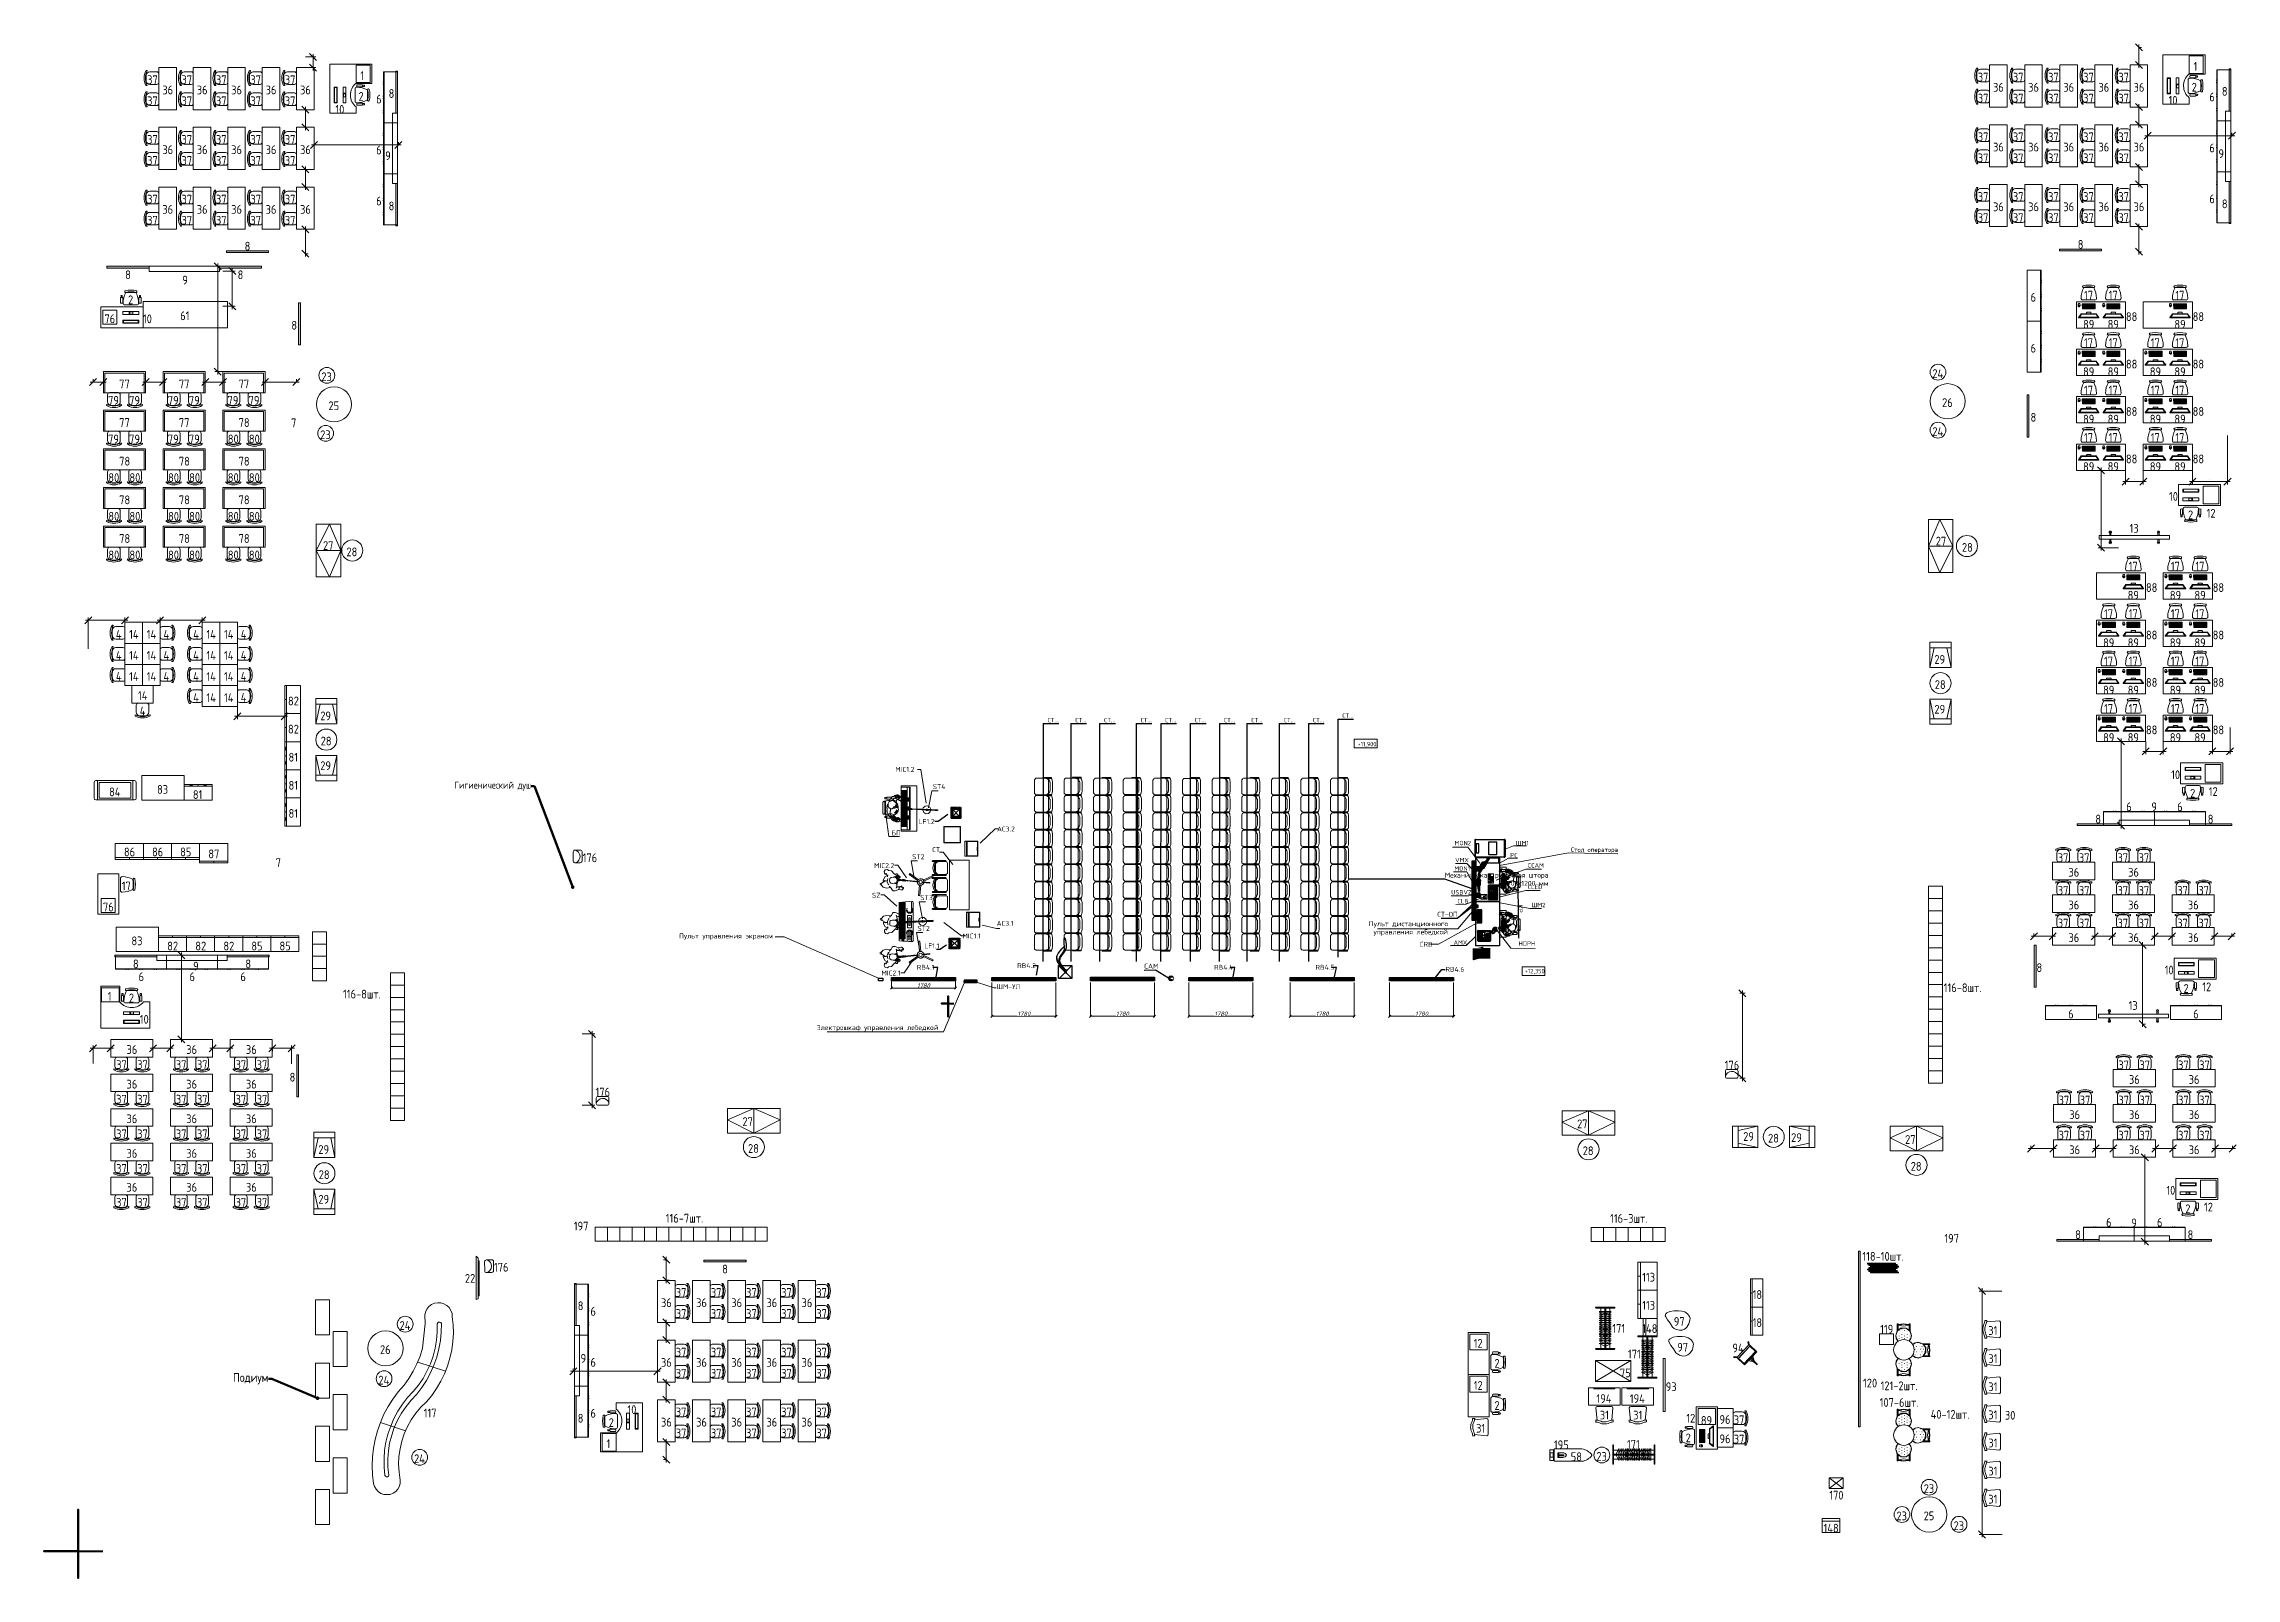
# Model space of a CAD drawing. Header units: millimetres. Extents: x 3050 to 430575, y -569542 to 36130.
# Drawn here: x 272505 to 334910, y -489599 to -445933 of the extents above; entities that cross this region are included whole.
import ezdxf
from ezdxf import colors
from ezdxf.entities.mleader import LeaderData, LeaderLine
from ezdxf.math import Vec2, Vec3

# ---------------------------------------------------------------- set-up
doc = ezdxf.new("R2010")
doc.units = ezdxf.units.MM
doc.linetypes.add('ACAD_ISO03W100', pattern=[30, 12, -18])
doc.linetypes.add('PDF_IMPORT', pattern=[1, 0.8, -0.2])
for name, color, linetype in [('PDF _Геометрия', 7, 'Continuous'), ('PDF _Текст', 7, 'Continuous'), ('ТХ_АР ЗАДАНИЕ', 177, 'Continuous'), ('ТХ_№ПОЗ', 7, 'Continuous')]:
    doc.layers.add(name, color=color, linetype=linetype)
for name, color, linetype, lineweight in [('TLS razmeri', 7, 'Continuous', 9), ('Аннотация', 7, 'Continuous', 9), ('Отметки', 7, 'Continuous', 9), ('Стены отделка', 7, 'Continuous', 30), ('ТХ', 5, 'Continuous', 5), ('ТХ_КР ЗАДАНИЕ', 251, 'Continuous', 13), ('Уточнения', 210, 'Continuous', 20)]:
    doc.layers.add(name, color=color, linetype=linetype, lineweight=lineweight)
doc.styles.add('GOST Common_1', font='GOST_Common.ttf', dxfattribs={"width": 0.9, "height": 350})
doc.styles.add('GOST Common_2', font='GOST_Common.ttf', dxfattribs={"width": 0.9, "height": 250})
doc.styles.add('GOST Common_3', font='GOST_Common.ttf', dxfattribs={"width": 0.9, "height": 2.5})
doc.styles.add('PDF ISOCPEUR', font='isocpeur.ttf')
doc.styles.add('ГОСТ ISOCP 2.5', font='isocpeui.ttf', dxfattribs={"height": 2.5})
doc.dimstyles.new('TX-100', dxfattribs={"dimtxt": 200, "dimasz": 200, "dimexe": 80, "dimexo": 0, "dimgap": 50, "dimtad": 1, "dimtoh": 1, "dimdec": 0, "dimrnd": 10, "dimzin": 12, "dimtxsty": 'GOST Common_3', "dimblk": 'OBLIQUE', "dimcen": 1.5, "dimdle": 80, "dimclrd": 256, "dimclre": 256, "dimclrt": 256, "dimadec": 0, "dimazin": 0, "dimtfac": 1, "dimtdec": 0, "dimtmove": 0, "dimatfit": 3, "dimfxl": 1, "dimlwd": -1, "dimlwe": 15, "dimarcsym": 0})
doc.dimstyles.new('СПДС NEW2.5', dxfattribs={"dimtxt": 2.5, "dimasz": 2.5, "dimexe": 1, "dimexo": 1, "dimgap": 1.5, "dimtad": 1, "dimdec": 0, "dimrnd": 5, "dimtxsty": 'ГОСТ ISOCP 2.5', "dimblk": 'OBLIQUE', "dimcen": 0, "dimclrd": 256, "dimclre": 256, "dimclrt": 256, "dimadec": 0, "dimazin": 2, "dimtp": 0.1, "dimtm": 0.1, "dimtfac": 0.71, "dimtdec": 0, "dimtmove": 0, "dimatfit": 3, "dimfxl": 1, "dimtfill": 1, "dimtolj": 1, "dimlwd": -1, "dimlwe": -1, "dimarcsym": 1})

# ---------------------------------------------------------------- blocks, each defined once
blk = doc.blocks.new('Кресло регулируемое')
at = {"linetype": 'Continuous'}
for p, q in [((-292, -214), (-292, -366)), ((-280, -163), (-280, -209)), ((-244, -163), (-244, -209)), ((-232, -214), (-232, -366)), ((-176, -422), (174, -422)), ((231, -214), (231, -366)), ((242, -163), (242, -209)), ((279, -163), (279, -209)), ((291, -214), (291, -366))]:
    blk.add_line(p, q, dxfattribs=at)
for centre, radius, start, end in [((-262, -264), 58.4, 58.95098, 121.04877), ((-262, -316), 58.4, 238.95097, 301.04877), ((-262, -172), 20.2, 24.89545, 155.33537), ((403, -373), 624, 150.90677, 180.12147), ((-176, -376), 45.4, 177.81347, 270.74787), ((-145, -41), 28.1, 124.29147, 235.70827), ((0, -748), 748, 77.60199, 102.39777), ((0, -794), 748, 77.60199, 102.39777), ((0, -1826), 1762, 85.39382, 94.65462), ((-404, -373), 624, 359.87797, 29.10589), ((145, -41), 28.1, 304.29007, 55.70964), ((175, -376), 45.4, 269.25187, 2.18664), ((261, -264), 58.4, 58.95101, 121.04877), ((261, -316), 58.4, 238.95097, 301.04877), ((261, -171), 20.2, 24.89545, 155.33537)]:
    blk.add_arc(centre, radius, start, end, dxfattribs=at)
blk = doc.blocks.new('Стол демонстрационный')
at = {"layer": 'ТХ'}
blk.add_lwpolyline([(274189, 2061), (274939, 2061), (274939, 4461), (274189, 4461)], close=True, dxfattribs=at)
blk = doc.blocks.new('Стол лабораторный')
at = {"layer": 'ТХ'}
for p, q in [((190722, 3919), (190162, 3919)), ((190162, 3919), (190162, 2799)), ((190162, 2799), (190722, 2799))]:
    blk.add_line(p, q, dxfattribs=at)
blk.add_lwpolyline([(190122, 2759), (190122, 3959), (190722, 3959), (190722, 2759)], close=True, dxfattribs=at)
blk = doc.blocks.new('Стул ученич штабелир №5-7')
at = {"color": 0, "linetype": 'ByBlock', "lineweight": -2}
for p, q in [((-120, 0), (120, 0)), ((-120, 0), (120, 0)), ((-213, -359), (-213, -337)), ((-213, -359), (-213, -337)), ((-180, -60), (-180, -260)), ((-180, -60), (-180, -260)), ((180, -60), (180, -260)), ((180, -60), (180, -260)), ((214, -359), (214, -337)), ((214, -359), (214, -337))]:
    blk.add_line(p, q, dxfattribs=at)
for centre, radius, start, end in [((-120, -60), 60, 90, 180), ((-120, -60), 60, 90, 180), ((120, -60), 60, 0, 90), ((120, -60), 60, 0, 90), ((-210, -337), 3, 63.89783, 180), ((-210, -337), 3, 63.89783, 180), ((-203, -359), 10, 180, 238.06825), ((-203, -359), 10, 180, 238.06825), ((0, 142), 521, 246.31951, 293.68049), ((0, 142), 521, 246.31951, 293.68049), ((0, 9), 431, 240.99166, 299.00834), ((0, 9), 431, 240.99166, 299.00834), ((-80, -260), 100, 180, 264.25844), ((-80, -260), 100, 180, 264.25844), ((0, 436), 800, 263.24698, 276.75302), ((0, 436), 800, 263.24698, 276.75302), ((80, -260), 100, 275.74156, 0), ((80, -260), 100, 275.74156, 0), ((211, -337), 3, 0, 116.10217), ((211, -337), 3, 0, 116.10217), ((204, -359), 10, 301.93175, 0), ((204, -359), 10, 301.93175, 0)]:
    blk.add_arc(centre, radius, start, end, dxfattribs=at)
blk = doc.blocks.new('Шкаф для приборов')
at = {"layer": 'ТХ'}
for p, q in [((196627, 4650), (196627, 3850)), ((196627, 4250), (196577, 4250))]:
    blk.add_line(p, q, dxfattribs=at)
blk.add_lwpolyline([(196577, 3850), (196577, 4650), (197027, 4650), (197027, 3850)], close=True, dxfattribs=at)
blk = doc.blocks.new('Шкаф стекло')
at = {"layer": 'ТХ'}
for p, q in [((196627, 3281), (196577, 3281)), ((196592, 3521), (196613, 3500)), ((196592, 3491), (196613, 3470)), ((196592, 3461), (196613, 3440)), ((196592, 3121), (196613, 3100)), ((196627, 3681), (196627, 2881)), ((196592, 3091), (196613, 3070)), ((196592, 3061), (196613, 3040))]:
    blk.add_line(p, q, dxfattribs=at)
blk.add_lwpolyline([(196577, 2881), (196577, 3681), (197027, 3681), (197027, 2881)], close=True, dxfattribs=at)
blk = doc.blocks.new('Стол пристенный')
at = {"layer": 'ТХ'}
blk.add_lwpolyline([(196208, 2846), (196908, 2846), (196908, 4046), (196208, 4046)], close=True, dxfattribs=at)
blk = doc.blocks.new('Мобильный класс')
at = {"layer": 'ТХ'}
for p, q in [((196172, 4596), (196722, 4596)), ((196172, 3596), (196722, 3596))]:
    blk.add_line(p, q, dxfattribs=at)
for points in [[(196172, 3546), (196172, 4646)], [(196222, 4696), (196672, 4696)], [(196722, 4646), (196722, 3546)], [(196672, 3496), (196222, 3496)]]:
    blk.add_lwpolyline(points, dxfattribs=at)
blk.add_lwpolyline([(196222, 4546), (196672, 4546), (196672, 3646), (196222, 3646)], close=True, dxfattribs=at)
for centre, start, end in [((196222, 4646), 90, 180), ((196672, 4646), 0, 90), ((196222, 3546), 180, 270), ((196672, 3546), 270, 0)]:
    blk.add_arc(centre, 50, start, end, dxfattribs=at)
blk = doc.blocks.new('Покрытие настенное')
at = {"linetype": 'Continuous', "lineweight": 5}
blk.add_lwpolyline([(2250, -150), (250, -150), (250, 0), (2250, 0)], close=True, dxfattribs=at)
blk = doc.blocks.new('A$C3da1b1ea')
at = {"lineweight": 0}
h = blk.add_hatch(color=256, dxfattribs=at)
h.dxf.hatch_style = 1
h.paths.add_polyline_path([(0, 0), (50, 0), (50, -1200), (0, -1200)])
blk.add_lwpolyline([(0, 0), (50, 0), (50, -1200), (0, -1200), (0, 0)], dxfattribs=at)
blk = doc.blocks.new('Стол письменный')
at = {"layer": 'ТХ'}
for points in [[(26808, 11740), (26808, 12940), (27408, 12940), (27408, 11740)], [(27358, 12440), (27358, 12890), (26858, 12890), (26858, 12440)]]:
    blk.add_lwpolyline(points, close=True, dxfattribs=at)
blk = doc.blocks.new('Стол 1400')
at = {"layer": 'ТХ'}
blk.add_lwpolyline([(537621, 23585), (539021, 23585), (539021, 24335), (537621, 24335)], close=True, dxfattribs=at)
blk = doc.blocks.new('Кресло без подлокотников')
at = {"linetype": 'Continuous'}
blk.add_line((185438, 1394), (185438, 1744), dxfattribs=at)
for centre, radius, start, end in [((185764, 1569), 748, 167.60199, 192.39777), ((185057, 1714), 28.1, 34.29007, 145.70964), ((185057, 1425), 28.1, 214.29147, 325.70827), ((185810, 1569), 748, 167.60199, 192.39777), ((186842, 1569), 1762, 175.39382, 184.65462), ((185389, 1165), 624, 89.87797, 119.10589), ((185389, 1972), 624, 240.90677, 270.12147), ((185393, 1744), 45.4, 359.25187, 92.18664), ((185393, 1393), 45.4, 267.81347, 0.74787)]:
    blk.add_arc(centre, radius, start, end, dxfattribs=at)
blk = doc.blocks.new('A$C727b9d3d')
at = {"linetype": 'Continuous'}
blk.add_line((388, -1450), (388, 0), dxfattribs=at)
for points in [[(0, -1450), (400, -1450), (400, 0), (0, 0)], [(400, -277), (400, -294), (410, -294), (410, -277)], [(400, -345), (400, -362), (410, -362), (410, -345)], [(400, -684), (400, -701), (410, -701), (410, -684)], [(400, -752), (400, -769), (410, -769), (410, -752)], [(400, -1081), (400, -1098), (410, -1098), (410, -1081)], [(400, -1149), (400, -1166), (410, -1166), (410, -1149)]]:
    blk.add_lwpolyline(points, close=True, dxfattribs=at)
blk = doc.blocks.new('Моноблок')
at = {"layer": 'ТХ', "linetype": 'Continuous', "ltscale": 100}
for p, q in [((40, 64), (15, 59)), ((50, 59), (40, 64)), ((50, 59), (40, 64)), ((55, 49), (50, 59)), ((55, 49), (50, 59)), ((55, 49), (55, 0)), ((55, 49), (55, 0)), ((55, 0), (55, -49)), ((55, 0), (55, -49)), ((301, 287), (301, 276)), ((301, 276), (301, 261)), ((40, -64), (15, -59)), ((50, -59), (40, -64)), ((50, -59), (40, -64)), ((55, -49), (50, -59)), ((55, -49), (50, -59))]:
    blk.add_line(p, q, dxfattribs=at)
for points in [[(15, -202), (15, 0), (15, 197), (15, 207), (15, 212), (-93, 291), (-98, 291), (-103, 286), (-103, 0), (-103, -286), (-98, -291), (-93, -291), (15, -212)], [(-88, 0), (-88, -266), (1, -207), (1, 0), (1, 202), (-88, 266)], [(218, 5), (203, 5)], [(218, -39), (203, -39)], [(247, -89), (232, -89)]]:
    blk.add_lwpolyline(points, close=True, dxfattribs=at)
for points in [[(-98, 291), (-98, 281), (-98, 0), (-98, -281), (-98, -291)], [(-93, 291), (-98, 281), (-98, 0), (-98, -286), (-93, -291)], [(5, -217), (5, 0), (5, 217)], [(148, -187), (148, 182), (296, 187)], [(178, 173), (178, 108)], [(193, 173), (178, 173)], [(178, 108), (193, 108)], [(178, 104), (178, 59)], [(193, 104), (178, 104)], [(178, 59), (193, 59)], [(183, 49), (193, 49), (178, 49)], [(178, 49), (178, -10)], [(183, 104), (193, 104)], [(183, 59), (183, 104)], [(193, 89), (183, 89)], [(193, 74), (183, 74)], [(193, 59), (183, 59)], [(193, 20), (183, 20), (183, 49)], [(183, 35), (193, 35)], [(183, -10), (183, 20)], [(193, 5), (183, 5)], [(188, 163), (188, 158)], [(188, 158), (188, 163)], [(188, 143), (188, 133)], [(188, 133), (188, 143)], [(188, 113), (188, 123)], [(188, 113), (188, 123)], [(193, 108), (193, 173)], [(193, 104), (193, 59)], [(193, 59), (193, 104)], [(193, 49), (193, 20)], [(193, -10), (193, 49)], [(193, 20), (193, 5)], [(193, 5), (193, -10)], [(277, 173), (203, 173)], [(203, 173), (218, 173)], [(203, 158), (203, 173)], [(203, 173), (203, 108)], [(218, 158), (203, 158)], [(203, 113), (203, 153)], [(218, 143), (203, 143)], [(277, 128), (203, 128)], [(218, 113), (203, 113)], [(203, 108), (277, 108)], [(232, 104), (203, 104)], [(203, 104), (218, 104)], [(203, 89), (203, 104)], [(203, 104), (203, 59)], [(218, 89), (203, 89)], [(203, 74), (203, 89)], [(232, 74), (203, 74)], [(203, 59), (203, 69)], [(218, 59), (203, 59)], [(203, 59), (232, 59)], [(203, 49), (218, 49)], [(277, 49), (203, 49)], [(203, 49), (203, -178)], [(203, 20), (203, 49)], [(203, 35), (218, 35)], [(203, 5), (203, 20)], [(203, 20), (218, 20)], [(203, -10), (203, 5)], [(277, 173), (218, 173)], [(218, 173), (218, 128)], [(218, 173), (218, 158)], [(218, 158), (262, 158)], [(218, 158), (277, 158)], [(218, 143), (218, 153)], [(218, 143), (262, 143)], [(218, 113), (218, 138)], [(218, 123), (218, 113)], [(262, 113), (218, 113)], [(218, 104), (232, 104)], [(218, 59), (218, 104)], [(232, 89), (218, 89)], [(232, 59), (218, 59)], [(218, 49), (218, 35)], [(218, 30), (218, 49)], [(218, 49), (247, 49)], [(218, 35), (218, 20)], [(247, 20), (232, 20), (232, 30), (218, 30)], [(218, 0), (218, 25)], [(218, 25), (232, 25)], [(218, 20), (218, -25)], [(232, 15), (218, 15)], [(218, 0), (232, 0)], [(232, 158), (232, 143)], [(232, 143), (232, 113)], [(232, 104), (232, 59)], [(232, 59), (232, 104)], [(232, -10), (232, 25)], [(232, 15), (247, 15)], [(247, 173), (247, 158)], [(247, 128), (247, 158)], [(247, 113), (247, 128)], [(247, 89), (262, 89)], [(247, 74), (247, 89), (262, 89)], [(247, 74), (247, 89)], [(247, 74), (277, 74)], [(262, 74), (247, 74)], [(247, 49), (247, 20)], [(247, 49), (262, 49)], [(247, 35), (247, 49)], [(247, 35), (247, 10), (262, 10)], [(262, 35), (247, 35)], [(262, 35), (247, 35)], [(247, 15), (247, 5)], [(277, 10), (247, 10)], [(247, -108), (247, 10)], [(247, 5), (247, -104)], [(262, 173), (262, 143)], [(262, 158), (277, 158)], [(277, 143), (262, 143)], [(262, 143), (262, 113)], [(277, 143), (262, 143)], [(262, 138), (262, 113)], [(262, 113), (277, 113)], [(262, 104), (262, 89)], [(277, 104), (262, 104)], [(262, 104), (262, 59)], [(262, 89), (277, 89)], [(262, 59), (277, 59)], [(262, 10), (262, 49)], [(262, 10), (262, -20)], [(267, 104), (277, 104)], [(277, 74), (267, 74)], [(277, 59), (267, 59)], [(267, 49), (277, 49)], [(267, 35), (267, 49)], [(277, 35), (267, 35)], [(267, 30), (277, 30)], [(267, 10), (267, 30)], [(267, 10), (277, 10)], [(267, -25), (267, 10)], [(277, 108), (277, 173)], [(277, 158), (277, 173)], [(277, 158), (277, 143)], [(277, 113), (277, 138)], [(277, 104), (277, 74)], [(277, 59), (277, 104)], [(277, 69), (277, 59)], [(277, -178), (277, 49)], [(277, 49), (277, 35)], [(277, 30), (277, 10)], [(277, 10), (277, -25)], [(296, 187), (296, -187)], [(296, -187), (148, -187)], [(178, -10), (193, -10)], [(193, -20), (178, -20)], [(178, -20), (178, -79)], [(178, -79), (193, -79)], [(178, -84), (178, -148)], [(193, -84), (178, -84)], [(178, -148), (193, -148)], [(178, -163), (198, -163)], [(178, -178), (178, -163)], [(198, -178), (178, -178)], [(193, -10), (183, -10)], [(183, -49), (183, -20)], [(183, -20), (193, -20)], [(183, -35), (193, -35)], [(183, -49), (193, -49), (193, -79)], [(183, -79), (183, -49)], [(183, -64), (193, -64)], [(193, -79), (183, -79)], [(183, -89), (193, -89)], [(183, -143), (183, -89)], [(193, -99), (183, -99)], [(183, -118), (193, -118)], [(183, -133), (193, -133)], [(193, -143), (183, -143)], [(183, -163), (193, -163)], [(183, -178), (183, -163)], [(193, -178), (183, -178)], [(193, -20), (193, -44)], [(193, -79), (193, -20)], [(193, -148), (193, -84)], [(193, -89), (193, -143)], [(193, -163), (193, -178)], [(198, -163), (198, -178)], [(218, -10), (203, -10)], [(203, -25), (203, -10)], [(218, -25), (203, -25)], [(218, -54), (203, -54)], [(218, -69), (203, -69)], [(203, -74), (218, -74)], [(203, -99), (203, -74)], [(218, -84), (203, -84)], [(203, -89), (218, -89)], [(203, -104), (218, -104)], [(203, -128), (203, -104)], [(218, -113), (203, -113)], [(203, -118), (218, -118)], [(218, -128), (203, -128)], [(203, -143), (203, -133)], [(218, -143), (203, -143)], [(203, -178), (203, -148)], [(218, -163), (203, -163)], [(203, -163), (218, -163)], [(203, -178), (277, -178)], [(218, -178), (203, -178)], [(218, -5), (232, -5)], [(218, -35), (218, -5)], [(232, -20), (218, -20)], [(218, -94), (218, -25)], [(218, -35), (232, -35)], [(232, -35), (218, -35)], [(218, -49), (218, -35)], [(218, -49), (232, -49)], [(218, -64), (232, -64)], [(218, -74), (218, -84)], [(232, -79), (218, -79)], [(218, -79), (232, -79)], [(218, -89), (218, -99)], [(218, -94), (232, -94)], [(218, -94), (218, -178)], [(218, -108), (232, -108)], [(218, -123), (232, -123)], [(232, -123), (218, -123)], [(218, -138), (232, -138)], [(232, -153), (218, -153)], [(232, -153), (218, -153)], [(218, -153), (218, -178), (232, -178), (247, -178)], [(232, -5), (232, -35)], [(232, -30), (232, -10)], [(232, -15), (247, -15)], [(232, -133), (232, -30)], [(232, -30), (247, -30)], [(247, -39), (232, -39)], [(232, -59), (247, -59)], [(232, -74), (247, -74)], [(232, -104), (247, -104)], [(247, -118), (232, -118)], [(232, -148), (232, -123)], [(247, -133), (232, -133)], [(232, -133), (247, -133)], [(232, -138), (232, -153)], [(232, -148), (232, -178)], [(247, -148), (232, -148)], [(247, -148), (232, -148)], [(232, -178), (232, -153)], [(247, -5), (262, -5)], [(247, -20), (262, -20)], [(247, -35), (247, -20)], [(247, -35), (262, -35)], [(247, -49), (262, -49)], [(247, -64), (262, -64)], [(262, -79), (247, -79)], [(247, -99), (262, -99)], [(247, -104), (247, -118)], [(262, -108), (247, -108)], [(247, -113), (262, -113)], [(247, -113), (247, -148)], [(247, -128), (262, -128)], [(247, -138), (277, -138)], [(247, -143), (247, -178)], [(262, -143), (247, -143)], [(247, -178), (247, -148)], [(247, -178), (262, -178)], [(262, -20), (262, -64)], [(262, -113), (262, -123)], [(262, -128), (262, -138)], [(262, -178), (262, -143)], [(267, -10), (277, -10)], [(277, -10), (267, -10)], [(277, -25), (267, -25)], [(277, -30), (267, -30)], [(267, -30), (267, -118)], [(267, -178), (267, -118)], [(267, -118), (277, -118)], [(267, -118), (277, -118)], [(277, -138), (267, -138)], [(277, -158), (267, -158)], [(277, -178), (267, -178)], [(277, -118), (277, -30)], [(277, -118), (277, -138)], [(277, -138), (277, -178)]]:
    blk.add_lwpolyline(points, dxfattribs=at)
at = {"layer": 'ТХ'}
blk.add_lwpolyline([(212, 269), (253, 269), (253, 279), (212, 279)], dxfattribs=at)
blk.add_lwpolyline([(222, 277), (235, 277), (235, 271), (222, 271)], close=True, dxfattribs=at)
at = {"layer": 'ТХ', "linetype": 'Continuous', "ltscale": 100}
for centre, radius, start, end in [((235, 274), 23.8, 160.87577, 180), ((235, 274), 23.8, 180, 199.12423), ((257, 266), 47.1, 153.43495, 160.87577), ((257, 282), 47.1, 199.12423, 206.56505), ((242, 274), 30.7, 144.21747, 153.43495), ((242, 274), 30.7, 206.56505, 215.78253), ((226, 286), 10.5, 135, 144.21747), ((226, 263), 10.5, 215.78253, 225), ((291, 220), 103, 132.04691, 135), ((291, 328), 103, 225, 227.95309), ((246, 271), 34.8, 90, 132.04691), ((246, 277), 34.8, 227.95309, 270), ((246, 208), 97.6, 65.27847, 90), ((246, 340), 97.6, 270, 294.72153), ((167, 37), 286, 63.43495, 65.27847), ((167, 511), 286, 294.72153, 296.56505), ((290, 282), 11.5, 54.21747, 63.43495), ((290, 266), 11.5, 296.56505, 305.78253), ((275, 262), 36.4, 45, 54.21747), ((275, 286), 36.4, 305.78253, 315), ((300, 287), 1.61, 0, 45), ((300, 261), 1.61, 315, 0)]:
    blk.add_arc(centre, radius, start, end, dxfattribs=at)
blk = doc.blocks.new('A$C821cc43d')
for points in [[(45, 213), (39, 723), (-257, 723), (-257, 207)], [(-6, 230), (-6, 701), (-223, 701), (-223, 230)], [(119, 769), (119, 746), (45, 695), (39, 723), (34, 718), (96, 769)], [(-399, 471), (-513, 471), (-519, 454), (-393, 454)], [(-370, 477), (-376, 482), (-359, 488)], [(-365, 448), (-376, 448), (-353, 437)]]:
    blk.add_lwpolyline(points, close=True)
for points in [[(-223, 207), (-229, 718)], [(-1, 213), (-1, 718)], [(119, 769), (39, 712)], [(-257, 482), (-399, 482), (-399, 448), (-257, 448)], [(-257, 551), (-353, 482), (-359, 488), (-257, 562)], [(-257, 375), (-353, 437), (-359, 431), (-257, 365)], [(39, 219), (125, 167), (119, 184), (45, 236), (45, 213), (39, 207), (102, 167)], [(102, 167), (125, 167)]]:
    blk.add_lwpolyline(points)
blk = doc.blocks.new('Доска магнитно-маркерная')
at = {"layer": 'ТХ'}
blk.add_lwpolyline([(169099, 3655), (169099, 5155), (169149, 5155), (169149, 3655)], close=True, dxfattribs=at)
blk = doc.blocks.new('Шкаф канцелярский закрытый')
at = {"layer": 'ТХ'}
for p, q in [((168934, 4226), (168934, 3426)), ((168934, 3826), (168984, 3826))]:
    blk.add_line(p, q, dxfattribs=at)
blk.add_lwpolyline([(168634, 3426), (168634, 4226), (168984, 4226), (168984, 3426)], close=True, dxfattribs=at)
blk = doc.blocks.new('Стол для групп. 5-7')
at = {"layer": 'ТХ'}
blk.add_lwpolyline([(533473, 3405), (534023, 3405), (534023, 3855), (533473, 3855)], close=True, dxfattribs=at)
blk = doc.blocks.new('пуф-мешок')
at = {"layer": 'ТХ', "lineweight": 0}
blk.add_lwpolyline([(166451, 4954), (166582, 4954), (166704, 4933), (166791, 4889), (166818, 4865), (166830, 4835), (166832, 4809), (166818, 4778), (166771, 4698), (166697, 4599), (166630, 4485), (166575, 4446), (166526, 4417), (166429, 4396), (166350, 4400), (166287, 4427), (166249, 4455), (166219, 4487), (166157, 4576), (166131, 4687), (166128, 4738), (166143, 4788), (166200, 4863), (166274, 4919), (166360, 4944)], close=True, dxfattribs=at)
blk = doc.blocks.new('Школьный информатор')
at = {"layer": 'ТХ'}
for p, q in [((33405, 7176), (33405, 7206)), ((34405, 7206), (33405, 7206)), ((34405, 7176), (34405, 7206))]:
    blk.add_line(p, q, dxfattribs=at)
for points in [[(33268, 7119), (34508, 7119), (34485, 7176)], [(33268, 7119), (33325, 7176), (34485, 7176)]]:
    blk.add_lwpolyline(points, dxfattribs=at)
blk = doc.blocks.new('A$C5e6b74da')
for p, q in [((0, 0), (0, 720)), ((600, 720), (0, 720)), ((600, 0), (600, 720)), ((600, 0), (600, 720)), ((0, 0), (121, 560)), ((600, 560), (0, 560)), ((0, 0), (121, 560)), ((0, 560), (600, 560)), ((0, 0), (600, 0)), ((600, 0), (479, 560)), ((600, 0), (479, 560)), ((0, 0), (600, 0))]:
    blk.add_line(p, q)
blk = doc.blocks.new('Червяк')
at = {"layer": 'ТХ'}
for p, q in [((204791, 13850), (205261, 14376)), ((205261, 14376), (205390, 14578)), ((205390, 14578), (205457, 14639)), ((205457, 14639), (205535, 14684)), ((205535, 14684), (205625, 14712)), ((205625, 14712), (205720, 14712)), ((205720, 14712), (205810, 14695)), ((205810, 14695), (205894, 14656)), ((205894, 14656), (205966, 14600)), ((205966, 14600), (206022, 14527)), ((206022, 14527), (206061, 14443)), ((206061, 14443), (206078, 14354)), ((206078, 14354), (206073, 14259)), ((204606, 13704), (204791, 13850)), ((205088, 13637), (205250, 13800)), ((205334, 13732), (205160, 13565)), ((205250, 13800), (205401, 13979)), ((205491, 13912), (205334, 13732)), ((205401, 13979), (205535, 14169)), ((205636, 14107), (205491, 13912)), ((205535, 14169), (205563, 14186)), ((205563, 14186), (205597, 14191)), ((205597, 14191), (205625, 14169)), ((205625, 14169), (205642, 14141)), ((205642, 14141), (205636, 14107)), ((205888, 13884), (205754, 13688)), ((206000, 14091), (205888, 13884)), ((206050, 14169), (206000, 14091)), ((206073, 14259), (206050, 14169)), ((203033, 13061), (203269, 13156)), ((203269, 13156), (203509, 13234)), ((203509, 13234), (203756, 13296)), ((203756, 13296), (203979, 13369)), ((203979, 13369), (204198, 13464)), ((204091, 13061), (204310, 13139)), ((204198, 13464), (204405, 13576)), ((204310, 13139), (204517, 13240)), ((204573, 13145), (204354, 13038)), ((204405, 13576), (204606, 13704)), ((204455, 13604), (204948, 12932)), ((204517, 13240), (204718, 13352)), ((204780, 13268), (204573, 13145)), ((204718, 13352), (204908, 13486)), ((204976, 13408), (204780, 13268)), ((204908, 13486), (205088, 13637)), ((205160, 13565), (204976, 13408)), ((205267, 13167), (205082, 13022)), ((205446, 13329), (205267, 13167)), ((205608, 13503), (205446, 13329)), ((205754, 13688), (205608, 13503)), ((202009, 12333), (202194, 12512)), ((202194, 12512), (202390, 12675)), ((202390, 12675), (202591, 12820)), ((202575, 12428), (202770, 12563)), ((202591, 12820), (202810, 12949)), ((202591, 12815), (203033, 12210)), ((202770, 12563), (202972, 12686)), ((202810, 12949), (203033, 13061)), ((203028, 12591), (202832, 12473)), ((202972, 12686), (203185, 12792)), ((203235, 12691), (203028, 12591)), ((203185, 12792), (203403, 12882)), ((203453, 12770), (203235, 12691)), ((203403, 12882), (203632, 12949)), ((203672, 12831), (203453, 12770)), ((203783, 12507), (203565, 12451)), ((203632, 12949), (203867, 12999)), ((203901, 12876), (203672, 12831)), ((204002, 12540), (203783, 12507)), ((203867, 12999), (204091, 13061)), ((204130, 12949), (203901, 12876)), ((204231, 12602), (204002, 12540)), ((204354, 13038), (204130, 12949)), ((204455, 12680), (204231, 12602)), ((204673, 12781), (204455, 12680)), ((204880, 12893), (204673, 12781)), ((205082, 13022), (204880, 12893)), ((201550, 11734), (201690, 11947)), ((201690, 11947), (201841, 12149)), ((201841, 12149), (202009, 12333)), ((201942, 11723), (202082, 11919)), ((202082, 11919), (202233, 12104)), ((202311, 12025), (202166, 11846)), ((202233, 12104), (202395, 12272)), ((202468, 12188), (202311, 12025)), ((202395, 12272), (202575, 12428)), ((202614, 11885), (202463, 11723)), ((202647, 12339), (202468, 12188)), ((202782, 12031), (202614, 11885)), ((202832, 12473), (202647, 12339)), ((202961, 12165), (202782, 12031)), ((203151, 12277), (202961, 12165)), ((203353, 12372), (203151, 12277)), ((203565, 12451), (203353, 12372)), ((201394, 11337), (201399, 11427)), ((201405, 11247), (201394, 11337)), ((201399, 11427), (201427, 11510)), ((201438, 11163), (201405, 11247)), ((201427, 11510), (201550, 11734)), ((201825, 11516), (201942, 11723)), ((201825, 11488), (201825, 11516)), ((201836, 11460), (201825, 11488)), ((201864, 11443), (201836, 11460)), ((201897, 11443), (201864, 11443)), ((201920, 11454), (201897, 11443)), ((202032, 11656), (201920, 11454)), ((202166, 11846), (202032, 11656)), ((202205, 11354), (202104, 11152)), ((202323, 11544), (202205, 11354)), ((202463, 11723), (202323, 11544)), ((201489, 11091), (201438, 11163)), ((201556, 11035), (201489, 11091)), ((201634, 10990), (201556, 11035)), ((201724, 10968), (201634, 10990)), ((201813, 10968), (201724, 10968)), ((201903, 10984), (201813, 10968)), ((201981, 11024), (201903, 10984)), ((202048, 11085), (201981, 11024)), ((202104, 11152), (202048, 11085))]:
    blk.add_line(p, q, dxfattribs=at)
blk = doc.blocks.new('Перегородка')
at = {"layer": 'ТХ'}
blk.add_lwpolyline([(269786, 10386), (270586, 10386), (270586, 10361), (269786, 10361)], close=True, dxfattribs=at)
blk = doc.blocks.new('Стул 123')
at = {"layer": 'ТХ'}
for p, q in [((353521, 67226), (353525, 67235)), ((353524, 67219), (353521, 67226)), ((353542, 67216), (353521, 67053)), ((353521, 67053), (353541, 66895)), ((353524, 66892), (353521, 66884)), ((353521, 66884), (353525, 66876)), ((353531, 67216), (353524, 67219)), ((353531, 66895), (353524, 66892)), ((353525, 67235), (353532, 67237)), ((353525, 66876), (353532, 66874)), ((353539, 67219), (353531, 67216)), ((353531, 67216), (353562, 67216)), ((353539, 66892), (353531, 66895)), ((353531, 66895), (353562, 66895)), ((353532, 67237), (353723, 67237)), ((353532, 67237), (353539, 67233)), ((353532, 66874), (353539, 66877)), ((353720, 66874), (353532, 66874)), ((353561, 67216), (353533, 67058)), ((353533, 67058), (353559, 66895)), ((353539, 67233), (353541, 67226)), ((353541, 67226), (353539, 67219)), ((353541, 66885), (353539, 66892)), ((353539, 66877), (353541, 66885)), ((353559, 66895), (353587, 67058)), ((353587, 67058), (353561, 67216)), ((353707, 67216), (353562, 67216)), ((353562, 66895), (353703, 66895)), ((353640, 67125), (353639, 66986)), ((353639, 66986), (353720, 66872)), ((353723, 67237), (353640, 67125)), ((353644, 67124), (353643, 66987)), ((353643, 66987), (353723, 66876)), ((353725, 67234), (353644, 67124)), ((353666, 67002), (353674, 67002)), ((353703, 67081), (353712, 67081)), ((353703, 66924), (353712, 66924)), ((353720, 66872), (353853, 66828)), ((353856, 67280), (353723, 67237)), ((353723, 66876), (353853, 66832)), ((353856, 67275), (353725, 67234)), ((353745, 67159), (353753, 67159)), ((353745, 67002), (353753, 67002)), ((353782, 67238), (353790, 67238)), ((353782, 67081), (353790, 67081)), ((353782, 66924), (353790, 66924)), ((353823, 67159), (353831, 67159)), ((353823, 67002), (353831, 67002)), ((353823, 66845), (353831, 66845)), ((353853, 66832), (353939, 66849)), ((353853, 66828), (353939, 66844)), ((353940, 67263), (353856, 67280)), ((353941, 67258), (353856, 67275)), ((353865, 67238), (353869, 67238)), ((353865, 67081), (353869, 67081)), ((353865, 66924), (353869, 66924)), ((353902, 67159), (353910, 67159)), ((353902, 67002), (353910, 67002)), ((353902, 66845), (353910, 66845)), ((353939, 66849), (354017, 66901)), ((353939, 66844), (354020, 66897)), ((354012, 67215), (353940, 67263)), ((354009, 67211), (353941, 67258)), ((353943, 67238), (353947, 67238)), ((353943, 67081), (353947, 67081)), ((353943, 66924), (353947, 66924))]:
    blk.add_line(p, q, dxfattribs=at)
blk = doc.blocks.new('Ячейки')
at = {"layer": 'ТХ'}
blk.add_line((274852, 7677), (274852, 7277), dxfattribs=at)
blk.add_lwpolyline([(274502, 7677), (275202, 7677), (275202, 7277), (274502, 7277)], close=True, dxfattribs=at)
blk = doc.blocks.new('Стол учителя угловой с тумбой')
at = {"linetype": 'Continuous', "lineweight": 5}
for p, q in [((0, 0), (0, 1200)), ((0, 1200), (548, 1200)), ((548, 739), (548, 1200)), ((1400, 750), (1219, 750)), ((1400, 0), (1400, 750)), ((1400, 0), (1400, 750)), ((1400, 0), (0, 0)), ((0, 0), (1400, 0))]:
    blk.add_line(p, q, dxfattribs=at)
blk.add_lwpolyline([(26, 1149), (526, 1149), (526, 749), (26, 749)], close=True, dxfattribs=at)
blk.add_arc((879, 1024), 437, 220.76329, 321.11011, dxfattribs=at)
blk = doc.blocks.new('_Oblique')
at = {"color": 0, "linetype": 'ByBlock', "lineweight": -2}
blk.add_line((-0.5, -0.5), (0.5, 0.5), dxfattribs=at)
blk = doc.blocks.new('*D12145')
at = {"layer": 'Defpoints', "color": 0, "transparency": 16777216}
for p in [(479734, -262987), (479734, -263288), (479955, -262987)]:
    blk.add_point(p, dxfattribs=at)
at = {"layer": 'ТХ', "lineweight": 15, "transparency": 16777216}
for p, q in [((479734, -262987), (480035, -262987)), ((479734, -263288), (480035, -263288))]:
    blk.add_line(p, q, dxfattribs=at)
at = {"layer": 'ТХ', "transparency": 16777216}
blk.add_line((479955, -263368), (479955, -262907), dxfattribs=at)
at = {"layer": 'ТХ', "transparency": 16777216, "xscale": 200, "yscale": 200, "zscale": 200}
for p, rotation in [((479955, -262987), 90), ((479955, -263288), 270)]:
    blk.add_blockref('_Oblique', p, dxfattribs=dict(at, rotation=rotation))
at = {"layer": 'ТХ', "transparency": 16777216, "insert": (479904, -263138), "char_height": 2.5, "attachment_point": 5, "rotation": 90, "style": 'GOST Common_3'}
blk.add_mtext('300', dxfattribs=at)
blk = doc.blocks.new('*D12146')
at = {"layer": 'Defpoints', "color": 0, "transparency": 16777216}
for p in [(479734, -264488), (479734, -264988), (479734, -264988)]:
    blk.add_point(p, dxfattribs=at)
at = {"layer": 'ТХ', "transparency": 16777216}
blk.add_line((479734, -264408), (479734, -265068), dxfattribs=at)
at = {"layer": 'ТХ', "lineweight": 15, "transparency": 16777216}
for p, q in [((479734, -264488), (479814, -264488)), ((479734, -264988), (479814, -264988))]:
    blk.add_line(p, q, dxfattribs=at)
at = {"layer": 'ТХ', "transparency": 16777216, "xscale": 200, "yscale": 200, "zscale": 200}
for p, rotation in [((479734, -264488), 90), ((479734, -264988), 270)]:
    blk.add_blockref('_Oblique', p, dxfattribs=dict(at, rotation=rotation))
at = {"layer": 'ТХ', "transparency": 16777216, "insert": (479683, -264738), "char_height": 2.5, "attachment_point": 5, "rotation": 90, "style": 'GOST Common_3'}
blk.add_mtext('500', dxfattribs=at)
blk = doc.blocks.new('*D12147')
at = {"layer": 'Defpoints', "color": 0, "transparency": 16777216}
for p in [(479734, -266188), (479734, -266688), (479734, -266688)]:
    blk.add_point(p, dxfattribs=at)
at = {"layer": 'ТХ', "transparency": 16777216}
blk.add_line((479734, -266108), (479734, -266768), dxfattribs=at)
at = {"layer": 'ТХ', "lineweight": 15, "transparency": 16777216}
for p, q in [((479734, -266188), (479814, -266188)), ((479734, -266688), (479814, -266688))]:
    blk.add_line(p, q, dxfattribs=at)
at = {"layer": 'ТХ', "transparency": 16777216, "xscale": 200, "yscale": 200, "zscale": 200}
for p, rotation in [((479734, -266188), 90), ((479734, -266688), 270)]:
    blk.add_blockref('_Oblique', p, dxfattribs=dict(at, rotation=rotation))
at = {"layer": 'ТХ', "transparency": 16777216, "insert": (479683, -266438), "char_height": 2.5, "attachment_point": 5, "rotation": 90, "style": 'GOST Common_3'}
blk.add_mtext('500', dxfattribs=at)
blk = doc.blocks.new('*D12148')
at = {"layer": 'Defpoints', "color": 0, "transparency": 16777216}
for p in [(479734, -267888), (479734, -268586), (479734, -268586)]:
    blk.add_point(p, dxfattribs=at)
at = {"layer": 'ТХ', "transparency": 16777216}
blk.add_line((479734, -267808), (479734, -268666), dxfattribs=at)
at = {"layer": 'ТХ', "lineweight": 15, "transparency": 16777216}
for p, q in [((479734, -267888), (479814, -267888)), ((479734, -268586), (479814, -268586))]:
    blk.add_line(p, q, dxfattribs=at)
at = {"layer": 'ТХ', "transparency": 16777216, "xscale": 200, "yscale": 200, "zscale": 200}
for p, rotation in [((479734, -267888), 90), ((479734, -268586), 270)]:
    blk.add_blockref('_Oblique', p, dxfattribs=dict(at, rotation=rotation))
at = {"layer": 'ТХ', "transparency": 16777216, "insert": (479683, -268237), "char_height": 2.5, "attachment_point": 5, "rotation": 90, "style": 'GOST Common_3'}
blk.add_mtext('700', dxfattribs=at)
blk = doc.blocks.new('*D12121')
at = {"layer": 'Defpoints', "color": 0, "transparency": 16777216}
for p in [(479984, -265488), (482384, -265488), (482384, -265488)]:
    blk.add_point(p, dxfattribs=at)
at = {"layer": 'ТХ', "transparency": 16777216}
blk.add_line((479904, -265488), (482464, -265488), dxfattribs=at)
at = {"layer": 'ТХ', "lineweight": 15, "transparency": 16777216}
for p, q in [((479984, -265488), (479984, -265408)), ((482384, -265488), (482384, -265408))]:
    blk.add_line(p, q, dxfattribs=at)
at = {"layer": 'ТХ', "transparency": 16777216, "xscale": 200, "yscale": 200, "zscale": 200, "rotation": 180}
blk.add_blockref('_Oblique', (479984, -265488), dxfattribs=at)
at = {"layer": 'ТХ', "transparency": 16777216, "xscale": 200, "yscale": 200, "zscale": 200}
blk.add_blockref('_Oblique', (482384, -265488), dxfattribs=at)
at = {"layer": 'ТХ', "transparency": 16777216, "insert": (481184, -265437), "char_height": 2.5, "attachment_point": 5, "style": 'GOST Common_3'}
blk.add_mtext('2400', dxfattribs=at)
blk = doc.blocks.new('*D12163')
at = {"layer": 'Defpoints', "color": 0, "transparency": 16777216}
for p in [(531925, -264414), (531925, -264914), (531925, -264914)]:
    blk.add_point(p, dxfattribs=at)
at = {"layer": 'ТХ', "transparency": 16777216}
blk.add_line((531925, -264334), (531925, -264994), dxfattribs=at)
at = {"layer": 'ТХ', "lineweight": 15, "transparency": 16777216}
for p, q in [((531925, -264414), (532005, -264414)), ((531925, -264914), (532005, -264914))]:
    blk.add_line(p, q, dxfattribs=at)
at = {"layer": 'ТХ', "transparency": 16777216, "xscale": 200, "yscale": 200, "zscale": 200}
for p, rotation in [((531925, -264414), 90), ((531925, -264914), 270)]:
    blk.add_blockref('_Oblique', p, dxfattribs=dict(at, rotation=rotation))
at = {"layer": 'ТХ', "transparency": 16777216, "insert": (531874, -264664), "char_height": 2.5, "attachment_point": 5, "rotation": 90, "style": 'GOST Common_3'}
blk.add_mtext('500', dxfattribs=at)
blk = doc.blocks.new('*D12164')
at = {"layer": 'Defpoints', "color": 0, "transparency": 16777216}
for p in [(531925, -266114), (531925, -266614), (531925, -266614)]:
    blk.add_point(p, dxfattribs=at)
at = {"layer": 'ТХ', "transparency": 16777216}
blk.add_line((531925, -266034), (531925, -266694), dxfattribs=at)
at = {"layer": 'ТХ', "lineweight": 15, "transparency": 16777216}
for p, q in [((531925, -266114), (532005, -266114)), ((531925, -266614), (532005, -266614))]:
    blk.add_line(p, q, dxfattribs=at)
at = {"layer": 'ТХ', "transparency": 16777216, "xscale": 200, "yscale": 200, "zscale": 200}
for p, rotation in [((531925, -266114), 90), ((531925, -266614), 270)]:
    blk.add_blockref('_Oblique', p, dxfattribs=dict(at, rotation=rotation))
at = {"layer": 'ТХ', "transparency": 16777216, "insert": (531874, -266364), "char_height": 2.5, "attachment_point": 5, "rotation": 90, "style": 'GOST Common_3'}
blk.add_mtext('500', dxfattribs=at)
blk = doc.blocks.new('*D12165')
at = {"layer": 'Defpoints', "color": 0, "transparency": 16777216}
for p in [(531925, -267814), (531914, -268530), (531925, -268530)]:
    blk.add_point(p, dxfattribs=at)
at = {"layer": 'ТХ', "transparency": 16777216}
blk.add_line((531925, -267734), (531925, -268610), dxfattribs=at)
at = {"layer": 'ТХ', "lineweight": 15, "transparency": 16777216}
for p, q in [((531925, -267814), (532005, -267814)), ((531914, -268530), (532005, -268530))]:
    blk.add_line(p, q, dxfattribs=at)
at = {"layer": 'ТХ', "transparency": 16777216, "xscale": 200, "yscale": 200, "zscale": 200}
for p, rotation in [((531925, -267814), 90), ((531925, -268530), 270)]:
    blk.add_blockref('_Oblique', p, dxfattribs=dict(at, rotation=rotation))
at = {"layer": 'ТХ', "transparency": 16777216, "insert": (531874, -268172), "char_height": 2.5, "attachment_point": 5, "rotation": 90, "style": 'GOST Common_3'}
blk.add_mtext('720', dxfattribs=at)
blk = doc.blocks.new('*D12138')
at = {"layer": 'Defpoints', "color": 0, "transparency": 16777216}
for p in [(532175, -265228), (534573, -265228), (534573, -265228)]:
    blk.add_point(p, dxfattribs=at)
at = {"layer": 'ТХ', "lineweight": 15, "transparency": 16777216}
for p, q in [((532175, -265228), (532175, -265148)), ((534573, -265228), (534573, -265148))]:
    blk.add_line(p, q, dxfattribs=at)
at = {"layer": 'ТХ', "transparency": 16777216}
blk.add_line((532095, -265228), (534653, -265228), dxfattribs=at)
at = {"layer": 'ТХ', "transparency": 16777216, "xscale": 200, "yscale": 200, "zscale": 200, "rotation": 180}
blk.add_blockref('_Oblique', (532175, -265228), dxfattribs=at)
at = {"layer": 'ТХ', "transparency": 16777216, "xscale": 200, "yscale": 200, "zscale": 200}
blk.add_blockref('_Oblique', (534573, -265228), dxfattribs=at)
at = {"layer": 'ТХ', "transparency": 16777216, "insert": (533374, -265177), "char_height": 2.5, "attachment_point": 5, "style": 'GOST Common_3'}
blk.add_mtext('2400', dxfattribs=at)
blk = doc.blocks.new('*D12166')
at = {"layer": 'Defpoints', "color": 0, "transparency": 16777216}
for p in [(531925, -262713), (531925, -262713), (531925, -263214)]:
    blk.add_point(p, dxfattribs=at)
at = {"layer": 'ТХ', "transparency": 16777216}
blk.add_line((531925, -263294), (531925, -262633), dxfattribs=at)
at = {"layer": 'ТХ', "lineweight": 15, "transparency": 16777216}
for p, q in [((531925, -262713), (532005, -262713)), ((531925, -263214), (532005, -263214))]:
    blk.add_line(p, q, dxfattribs=at)
at = {"layer": 'ТХ', "transparency": 16777216, "xscale": 200, "yscale": 200, "zscale": 200}
for p, rotation in [((531925, -262713), 90), ((531925, -263214), 270)]:
    blk.add_blockref('_Oblique', p, dxfattribs=dict(at, rotation=rotation))
at = {"layer": 'ТХ', "transparency": 16777216, "insert": (531874, -262964), "char_height": 2.5, "attachment_point": 5, "rotation": 90, "style": 'GOST Common_3'}
blk.add_mtext('500', dxfattribs=at)
blk = doc.blocks.new('*D12167')
at = {"layer": 'Defpoints', "color": 0, "transparency": 16777216}
for p in [(490008, -300703), (490008, -300703), (490008, -301203)]:
    blk.add_point(p, dxfattribs=at)
at = {"layer": 'ТХ', "transparency": 16777216}
blk.add_line((490008, -301283), (490008, -300623), dxfattribs=at)
at = {"layer": 'ТХ', "lineweight": 15, "transparency": 16777216}
for p, q in [((490008, -300703), (490088, -300703)), ((490008, -301203), (490088, -301203))]:
    blk.add_line(p, q, dxfattribs=at)
at = {"layer": 'ТХ', "transparency": 16777216, "xscale": 200, "yscale": 200, "zscale": 200}
for p, rotation in [((490008, -300703), 90), ((490008, -301203), 270)]:
    blk.add_blockref('_Oblique', p, dxfattribs=dict(at, rotation=rotation))
at = {"layer": 'ТХ', "transparency": 16777216, "insert": (489957, -300953), "char_height": 2.5, "attachment_point": 5, "rotation": 90, "style": 'GOST Common_3'}
blk.add_mtext('500', dxfattribs=at)
blk = doc.blocks.new('*D12168')
at = {"layer": 'Defpoints', "color": 0, "transparency": 16777216}
for p in [(490008, -299003), (490008, -299003), (490008, -299503)]:
    blk.add_point(p, dxfattribs=at)
at = {"layer": 'ТХ', "transparency": 16777216}
blk.add_line((490008, -299583), (490008, -298923), dxfattribs=at)
at = {"layer": 'ТХ', "lineweight": 15, "transparency": 16777216}
for p, q in [((490008, -299003), (490088, -299003)), ((490008, -299503), (490088, -299503))]:
    blk.add_line(p, q, dxfattribs=at)
at = {"layer": 'ТХ', "transparency": 16777216, "xscale": 200, "yscale": 200, "zscale": 200}
for p, rotation in [((490008, -299003), 90), ((490008, -299503), 270)]:
    blk.add_blockref('_Oblique', p, dxfattribs=dict(at, rotation=rotation))
at = {"layer": 'ТХ', "transparency": 16777216, "insert": (489957, -299253), "char_height": 2.5, "attachment_point": 5, "rotation": 90, "style": 'GOST Common_3'}
blk.add_mtext('500', dxfattribs=at)
blk = doc.blocks.new('*D12149')
at = {"layer": 'Defpoints', "color": 0, "transparency": 16777216}
for p in [(490008, -297216), (490029, -297216), (490008, -297803)]:
    blk.add_point(p, dxfattribs=at)
at = {"layer": 'ТХ', "lineweight": 15, "transparency": 16777216}
for p, q in [((490029, -297216), (489928, -297216)), ((490008, -297803), (490088, -297803))]:
    blk.add_line(p, q, dxfattribs=at)
at = {"layer": 'ТХ', "transparency": 16777216}
blk.add_line((490008, -297883), (490008, -297136), dxfattribs=at)
at = {"layer": 'ТХ', "transparency": 16777216, "xscale": 200, "yscale": 200, "zscale": 200}
for p, rotation in [((490008, -297216), 90), ((490008, -297803), 270)]:
    blk.add_blockref('_Oblique', p, dxfattribs=dict(at, rotation=rotation))
at = {"layer": 'ТХ', "transparency": 16777216, "insert": (489957, -297510), "char_height": 2.5, "attachment_point": 5, "rotation": 90, "style": 'GOST Common_3'}
blk.add_mtext('590', dxfattribs=at)
blk = doc.blocks.new('*D12136')
at = {"layer": 'Defpoints', "color": 0, "transparency": 16777216}
for p in [(489758, -300103), (487358, -300389), (487358, -300389)]:
    blk.add_point(p, dxfattribs=at)
at = {"layer": 'ТХ', "lineweight": 15, "transparency": 16777216}
for p, q in [((489758, -300103), (489758, -300469)), ((487358, -300389), (487358, -300309))]:
    blk.add_line(p, q, dxfattribs=at)
at = {"layer": 'ТХ', "transparency": 16777216}
blk.add_line((489838, -300389), (487278, -300389), dxfattribs=at)
at = {"layer": 'ТХ', "transparency": 16777216, "xscale": 200, "yscale": 200, "zscale": 200, "rotation": 180}
blk.add_blockref('_Oblique', (487358, -300389), dxfattribs=at)
at = {"layer": 'ТХ', "transparency": 16777216, "xscale": 200, "yscale": 200, "zscale": 200}
blk.add_blockref('_Oblique', (489758, -300389), dxfattribs=at)
at = {"layer": 'ТХ', "transparency": 16777216, "insert": (488558, -300338), "char_height": 2.5, "attachment_point": 5, "style": 'GOST Common_3'}
blk.add_mtext('2400', dxfattribs=at)
blk = doc.blocks.new('*D12150')
at = {"layer": 'Defpoints', "color": 0, "transparency": 16777216}
for p in [(490008, -302403), (490008, -302904), (490018, -302904)]:
    blk.add_point(p, dxfattribs=at)
at = {"layer": 'ТХ', "transparency": 16777216}
blk.add_line((490008, -302323), (490008, -302984), dxfattribs=at)
at = {"layer": 'ТХ', "lineweight": 15, "transparency": 16777216}
for p, q in [((490008, -302403), (490088, -302403)), ((490018, -302904), (489928, -302904))]:
    blk.add_line(p, q, dxfattribs=at)
at = {"layer": 'ТХ', "transparency": 16777216, "xscale": 200, "yscale": 200, "zscale": 200}
for p, rotation in [((490008, -302403), 90), ((490008, -302904), 270)]:
    blk.add_blockref('_Oblique', p, dxfattribs=dict(at, rotation=rotation))
at = {"layer": 'ТХ', "transparency": 16777216, "insert": (489957, -302654), "char_height": 2.5, "attachment_point": 5, "rotation": 90, "style": 'GOST Common_3'}
blk.add_mtext('500', dxfattribs=at)
blk = doc.blocks.new('*D12159')
at = {"layer": 'Defpoints', "color": 0, "transparency": 16777216}
for p in [(475394, -291199), (475894, -291199), (475894, -291199)]:
    blk.add_point(p, dxfattribs=at)
at = {"layer": 'ТХ', "transparency": 16777216}
blk.add_line((475314, -291199), (475974, -291199), dxfattribs=at)
at = {"layer": 'ТХ', "lineweight": 15, "transparency": 16777216}
for p, q in [((475394, -291199), (475394, -291279)), ((475894, -291199), (475894, -291279))]:
    blk.add_line(p, q, dxfattribs=at)
at = {"layer": 'ТХ', "transparency": 16777216, "xscale": 200, "yscale": 200, "zscale": 200, "rotation": 180}
blk.add_blockref('_Oblique', (475394, -291199), dxfattribs=at)
at = {"layer": 'ТХ', "transparency": 16777216, "xscale": 200, "yscale": 200, "zscale": 200}
blk.add_blockref('_Oblique', (475894, -291199), dxfattribs=at)
at = {"layer": 'ТХ', "transparency": 16777216, "insert": (475644, -291147), "char_height": 2.5, "attachment_point": 5, "style": 'GOST Common_3'}
blk.add_mtext('500', dxfattribs=at)
blk = doc.blocks.new('*D12160')
at = {"layer": 'Defpoints', "color": 0, "transparency": 16777216}
for p in [(477094, -291199), (477594, -291199), (477594, -291199)]:
    blk.add_point(p, dxfattribs=at)
at = {"layer": 'ТХ', "transparency": 16777216}
blk.add_line((477014, -291199), (477674, -291199), dxfattribs=at)
at = {"layer": 'ТХ', "lineweight": 15, "transparency": 16777216}
for p, q in [((477094, -291199), (477094, -291279)), ((477594, -291199), (477594, -291279))]:
    blk.add_line(p, q, dxfattribs=at)
at = {"layer": 'ТХ', "transparency": 16777216, "xscale": 200, "yscale": 200, "zscale": 200, "rotation": 180}
blk.add_blockref('_Oblique', (477094, -291199), dxfattribs=at)
at = {"layer": 'ТХ', "transparency": 16777216, "xscale": 200, "yscale": 200, "zscale": 200}
blk.add_blockref('_Oblique', (477594, -291199), dxfattribs=at)
at = {"layer": 'ТХ', "transparency": 16777216, "insert": (477344, -291147), "char_height": 2.5, "attachment_point": 5, "style": 'GOST Common_3'}
blk.add_mtext('500', dxfattribs=at)
blk = doc.blocks.new('*D12161')
at = {"layer": 'Defpoints', "color": 0, "transparency": 16777216}
for p in [(478794, -291199), (479343, -291199), (479343, -291640)]:
    blk.add_point(p, dxfattribs=at)
at = {"layer": 'ТХ', "transparency": 16777216}
blk.add_line((478714, -291199), (479423, -291199), dxfattribs=at)
at = {"layer": 'ТХ', "lineweight": 15, "transparency": 16777216}
for p, q in [((478794, -291199), (478794, -291279)), ((479343, -291640), (479343, -291119))]:
    blk.add_line(p, q, dxfattribs=at)
at = {"layer": 'ТХ', "transparency": 16777216, "xscale": 200, "yscale": 200, "zscale": 200, "rotation": 180}
blk.add_blockref('_Oblique', (478794, -291199), dxfattribs=at)
at = {"layer": 'ТХ', "transparency": 16777216, "xscale": 200, "yscale": 200, "zscale": 200}
blk.add_blockref('_Oblique', (479343, -291199), dxfattribs=at)
at = {"layer": 'ТХ', "transparency": 16777216, "insert": (479068, -291147), "char_height": 2.5, "attachment_point": 5, "style": 'GOST Common_3'}
blk.add_mtext('550', dxfattribs=at)
blk = doc.blocks.new('*D12137')
at = {"layer": 'Defpoints', "color": 0, "transparency": 16777216}
for p in [(476207, -288549), (476207, -288549), (476494, -290946)]:
    blk.add_point(p, dxfattribs=at)
at = {"layer": 'ТХ', "transparency": 16777216}
blk.add_line((476207, -291026), (476207, -288469), dxfattribs=at)
at = {"layer": 'ТХ', "lineweight": 15, "transparency": 16777216}
for p, q in [((476207, -288549), (476287, -288549)), ((476494, -290946), (476127, -290946))]:
    blk.add_line(p, q, dxfattribs=at)
at = {"layer": 'ТХ', "transparency": 16777216, "xscale": 200, "yscale": 200, "zscale": 200}
for p, rotation in [((476207, -288549), 90), ((476207, -290946), 270)]:
    blk.add_blockref('_Oblique', p, dxfattribs=dict(at, rotation=rotation))
at = {"layer": 'ТХ', "transparency": 16777216, "insert": (476156, -289748), "char_height": 2.5, "attachment_point": 5, "rotation": 90, "style": 'GOST Common_3'}
blk.add_mtext('2400', dxfattribs=at)
blk = doc.blocks.new('*D12162')
at = {"layer": 'Defpoints', "color": 0, "transparency": 16777216}
for p in [(473693, -291199), (474194, -291199), (473693, -291629)]:
    blk.add_point(p, dxfattribs=at)
at = {"layer": 'ТХ', "transparency": 16777216}
blk.add_line((474274, -291199), (473613, -291199), dxfattribs=at)
at = {"layer": 'ТХ', "lineweight": 15, "transparency": 16777216}
for p, q in [((473693, -291629), (473693, -291119)), ((474194, -291199), (474194, -291119))]:
    blk.add_line(p, q, dxfattribs=at)
at = {"layer": 'ТХ', "transparency": 16777216, "xscale": 200, "yscale": 200, "zscale": 200, "rotation": 180}
blk.add_blockref('_Oblique', (473693, -291199), dxfattribs=at)
at = {"layer": 'ТХ', "transparency": 16777216, "xscale": 200, "yscale": 200, "zscale": 200}
blk.add_blockref('_Oblique', (474194, -291199), dxfattribs=at)
at = {"layer": 'ТХ', "transparency": 16777216, "insert": (473943, -291147), "char_height": 2.5, "attachment_point": 5, "style": 'GOST Common_3'}
blk.add_mtext('500', dxfattribs=at)
blk = doc.blocks.new('*D12128')
at = {"layer": 'Defpoints', "color": 0, "transparency": 16777216}
for p in [(532095, -294301), (532095, -296701), (532095, -296701)]:
    blk.add_point(p, dxfattribs=at)
at = {"layer": 'ТХ', "transparency": 16777216}
blk.add_line((532095, -294221), (532095, -296781), dxfattribs=at)
at = {"layer": 'ТХ', "lineweight": 15, "transparency": 16777216}
for p, q in [((532095, -294301), (532175, -294301)), ((532095, -296701), (532175, -296701))]:
    blk.add_line(p, q, dxfattribs=at)
at = {"layer": 'ТХ', "transparency": 16777216, "xscale": 200, "yscale": 200, "zscale": 200}
for p, rotation in [((532095, -294301), 90), ((532095, -296701), 270)]:
    blk.add_blockref('_Oblique', p, dxfattribs=dict(at, rotation=rotation))
at = {"layer": 'ТХ', "transparency": 16777216, "insert": (532043, -295501), "char_height": 2.5, "attachment_point": 5, "rotation": 90, "style": 'GOST Common_3'}
blk.add_mtext('2400', dxfattribs=at)
blk = doc.blocks.new('*D12151')
at = {"layer": 'Defpoints', "color": 0, "transparency": 16777216}
for p in [(534095, -294051), (534595, -294051), (534595, -294051)]:
    blk.add_point(p, dxfattribs=at)
at = {"layer": 'ТХ', "transparency": 16777216}
blk.add_line((534015, -294051), (534675, -294051), dxfattribs=at)
at = {"layer": 'ТХ', "lineweight": 15, "transparency": 16777216}
for p, q in [((534095, -294051), (534095, -293971)), ((534595, -294051), (534595, -293971))]:
    blk.add_line(p, q, dxfattribs=at)
at = {"layer": 'ТХ', "transparency": 16777216, "xscale": 200, "yscale": 200, "zscale": 200, "rotation": 180}
blk.add_blockref('_Oblique', (534095, -294051), dxfattribs=at)
at = {"layer": 'ТХ', "transparency": 16777216, "xscale": 200, "yscale": 200, "zscale": 200}
blk.add_blockref('_Oblique', (534595, -294051), dxfattribs=at)
at = {"layer": 'ТХ', "transparency": 16777216, "insert": (534345, -293999), "char_height": 2.5, "attachment_point": 5, "style": 'GOST Common_3'}
blk.add_mtext('500', dxfattribs=at)
blk = doc.blocks.new('*D12152')
at = {"layer": 'Defpoints', "color": 0, "transparency": 16777216}
for p in [(532395, -294051), (532395, -294051), (532895, -294051)]:
    blk.add_point(p, dxfattribs=at)
at = {"layer": 'ТХ', "transparency": 16777216}
blk.add_line((532975, -294051), (532315, -294051), dxfattribs=at)
at = {"layer": 'ТХ', "lineweight": 15, "transparency": 16777216}
for p, q in [((532395, -294051), (532395, -293971)), ((532895, -294051), (532895, -293971))]:
    blk.add_line(p, q, dxfattribs=at)
at = {"layer": 'ТХ', "transparency": 16777216, "xscale": 200, "yscale": 200, "zscale": 200, "rotation": 180}
blk.add_blockref('_Oblique', (532395, -294051), dxfattribs=at)
at = {"layer": 'ТХ', "transparency": 16777216, "xscale": 200, "yscale": 200, "zscale": 200}
blk.add_blockref('_Oblique', (532895, -294051), dxfattribs=at)
at = {"layer": 'ТХ', "transparency": 16777216, "insert": (532645, -293999), "char_height": 2.5, "attachment_point": 5, "style": 'GOST Common_3'}
blk.add_mtext('500', dxfattribs=at)
blk = doc.blocks.new('*D12153')
at = {"layer": 'Defpoints', "color": 0, "transparency": 16777216}
for p in [(530695, -294051), (530695, -294051), (531195, -294051)]:
    blk.add_point(p, dxfattribs=at)
at = {"layer": 'ТХ', "transparency": 16777216}
blk.add_line((531275, -294051), (530615, -294051), dxfattribs=at)
at = {"layer": 'ТХ', "lineweight": 15, "transparency": 16777216}
for p, q in [((530695, -294051), (530695, -293971)), ((531195, -294051), (531195, -293971))]:
    blk.add_line(p, q, dxfattribs=at)
at = {"layer": 'ТХ', "transparency": 16777216, "xscale": 200, "yscale": 200, "zscale": 200, "rotation": 180}
blk.add_blockref('_Oblique', (530695, -294051), dxfattribs=at)
at = {"layer": 'ТХ', "transparency": 16777216, "xscale": 200, "yscale": 200, "zscale": 200}
blk.add_blockref('_Oblique', (531195, -294051), dxfattribs=at)
at = {"layer": 'ТХ', "transparency": 16777216, "insert": (530945, -293999), "char_height": 2.5, "attachment_point": 5, "style": 'GOST Common_3'}
blk.add_mtext('500', dxfattribs=at)
blk = doc.blocks.new('*D12154')
at = {"layer": 'Defpoints', "color": 0, "transparency": 16777216}
for p in [(528853, -294051), (528853, -294051), (529495, -294051)]:
    blk.add_point(p, dxfattribs=at)
at = {"layer": 'ТХ', "transparency": 16777216}
blk.add_line((529575, -294051), (528773, -294051), dxfattribs=at)
at = {"layer": 'ТХ', "lineweight": 15, "transparency": 16777216}
for p, q in [((528853, -294051), (528853, -293971)), ((529495, -294051), (529495, -293971))]:
    blk.add_line(p, q, dxfattribs=at)
at = {"layer": 'ТХ', "transparency": 16777216, "xscale": 200, "yscale": 200, "zscale": 200, "rotation": 180}
blk.add_blockref('_Oblique', (528853, -294051), dxfattribs=at)
at = {"layer": 'ТХ', "transparency": 16777216, "xscale": 200, "yscale": 200, "zscale": 200}
blk.add_blockref('_Oblique', (529495, -294051), dxfattribs=at)
at = {"layer": 'ТХ', "transparency": 16777216, "insert": (529174, -293999), "char_height": 2.5, "attachment_point": 5, "style": 'GOST Common_3'}
blk.add_mtext('640', dxfattribs=at)
blk = doc.blocks.new('*D12129')
at = {"layer": 'Defpoints', "color": 0, "transparency": 16777216}
for p in [(532031, -288263), (532031, -290513), (532031, -290513)]:
    blk.add_point(p, dxfattribs=at)
at = {"layer": 'ТХ', "transparency": 16777216}
blk.add_line((532031, -288183), (532031, -290593), dxfattribs=at)
at = {"layer": 'ТХ', "lineweight": 15, "transparency": 16777216}
for p, q in [((532031, -288263), (532111, -288263)), ((532031, -290513), (532111, -290513))]:
    blk.add_line(p, q, dxfattribs=at)
at = {"layer": 'ТХ', "transparency": 16777216, "xscale": 200, "yscale": 200, "zscale": 200}
for p, rotation in [((532031, -288263), 90), ((532031, -290513), 270)]:
    blk.add_blockref('_Oblique', p, dxfattribs=dict(at, rotation=rotation))
at = {"layer": 'ТХ', "transparency": 16777216, "insert": (531980, -289388), "char_height": 2.5, "attachment_point": 5, "rotation": 90, "style": 'GOST Common_3'}
blk.add_mtext('2250', dxfattribs=at)
blk = doc.blocks.new('*D12155')
at = {"layer": 'Defpoints', "color": 0, "transparency": 16777216}
for p in [(534071, -288013), (534571, -288013), (534571, -288013)]:
    blk.add_point(p, dxfattribs=at)
at = {"layer": 'ТХ', "transparency": 16777216}
blk.add_line((533991, -288013), (534651, -288013), dxfattribs=at)
at = {"layer": 'ТХ', "lineweight": 15, "transparency": 16777216}
for p, q in [((534071, -288013), (534071, -287933)), ((534571, -288013), (534571, -287933))]:
    blk.add_line(p, q, dxfattribs=at)
at = {"layer": 'ТХ', "transparency": 16777216, "xscale": 200, "yscale": 200, "zscale": 200, "rotation": 180}
blk.add_blockref('_Oblique', (534071, -288013), dxfattribs=at)
at = {"layer": 'ТХ', "transparency": 16777216, "xscale": 200, "yscale": 200, "zscale": 200}
blk.add_blockref('_Oblique', (534571, -288013), dxfattribs=at)
at = {"layer": 'ТХ', "transparency": 16777216, "insert": (534321, -287962), "char_height": 2.5, "attachment_point": 5, "style": 'GOST Common_3'}
blk.add_mtext('500', dxfattribs=at)
blk = doc.blocks.new('*D12156')
at = {"layer": 'Defpoints', "color": 0, "transparency": 16777216}
for p in [(532371, -288013), (532371, -288013), (532871, -288013)]:
    blk.add_point(p, dxfattribs=at)
at = {"layer": 'ТХ', "transparency": 16777216}
blk.add_line((532951, -288013), (532291, -288013), dxfattribs=at)
at = {"layer": 'ТХ', "lineweight": 15, "transparency": 16777216}
for p, q in [((532371, -288013), (532371, -287933)), ((532871, -288013), (532871, -287933))]:
    blk.add_line(p, q, dxfattribs=at)
at = {"layer": 'ТХ', "transparency": 16777216, "xscale": 200, "yscale": 200, "zscale": 200, "rotation": 180}
blk.add_blockref('_Oblique', (532371, -288013), dxfattribs=at)
at = {"layer": 'ТХ', "transparency": 16777216, "xscale": 200, "yscale": 200, "zscale": 200}
blk.add_blockref('_Oblique', (532871, -288013), dxfattribs=at)
at = {"layer": 'ТХ', "transparency": 16777216, "insert": (532621, -287962), "char_height": 2.5, "attachment_point": 5, "style": 'GOST Common_3'}
blk.add_mtext('500', dxfattribs=at)
blk = doc.blocks.new('*D12157')
at = {"layer": 'Defpoints', "color": 0, "transparency": 16777216}
for p in [(530671, -288013), (530671, -288013), (531171, -288013)]:
    blk.add_point(p, dxfattribs=at)
at = {"layer": 'ТХ', "transparency": 16777216}
blk.add_line((531251, -288013), (530591, -288013), dxfattribs=at)
at = {"layer": 'ТХ', "lineweight": 15, "transparency": 16777216}
for p, q in [((530671, -288013), (530671, -287933)), ((531171, -288013), (531171, -287933))]:
    blk.add_line(p, q, dxfattribs=at)
at = {"layer": 'ТХ', "transparency": 16777216, "xscale": 200, "yscale": 200, "zscale": 200, "rotation": 180}
blk.add_blockref('_Oblique', (530671, -288013), dxfattribs=at)
at = {"layer": 'ТХ', "transparency": 16777216, "xscale": 200, "yscale": 200, "zscale": 200}
blk.add_blockref('_Oblique', (531171, -288013), dxfattribs=at)
at = {"layer": 'ТХ', "transparency": 16777216, "insert": (530921, -287962), "char_height": 2.5, "attachment_point": 5, "style": 'GOST Common_3'}
blk.add_mtext('500', dxfattribs=at)
blk = doc.blocks.new('*D12158')
at = {"layer": 'Defpoints', "color": 0, "transparency": 16777216}
for p in [(528937, -288013), (528937, -288013), (529471, -288013)]:
    blk.add_point(p, dxfattribs=at)
at = {"layer": 'ТХ', "transparency": 16777216}
blk.add_line((529551, -288013), (528857, -288013), dxfattribs=at)
at = {"layer": 'ТХ', "lineweight": 15, "transparency": 16777216}
for p, q in [((528937, -288013), (528937, -287933)), ((529471, -288013), (529471, -287933))]:
    blk.add_line(p, q, dxfattribs=at)
at = {"layer": 'ТХ', "transparency": 16777216, "xscale": 200, "yscale": 200, "zscale": 200, "rotation": 180}
blk.add_blockref('_Oblique', (528937, -288013), dxfattribs=at)
at = {"layer": 'ТХ', "transparency": 16777216, "xscale": 200, "yscale": 200, "zscale": 200}
blk.add_blockref('_Oblique', (529471, -288013), dxfattribs=at)
at = {"layer": 'ТХ', "transparency": 16777216, "insert": (529204, -287962), "char_height": 2.5, "attachment_point": 5, "style": 'GOST Common_3'}
blk.add_mtext('530', dxfattribs=at)
blk = doc.blocks.new('*D12130')
at = {"layer": 'Defpoints', "color": 0, "transparency": 16777216}
for p in [(477389, -269080), (477655, -269080), (477389, -270080)]:
    blk.add_point(p, dxfattribs=at)
at = {"layer": 'ТХ', "lineweight": 15, "transparency": 16777216}
for p, q in [((477389, -269080), (477735, -269080)), ((477389, -270080), (477735, -270080))]:
    blk.add_line(p, q, dxfattribs=at)
at = {"layer": 'ТХ', "transparency": 16777216}
blk.add_line((477655, -270160), (477655, -269000), dxfattribs=at)
at = {"layer": 'ТХ', "transparency": 16777216, "xscale": 200, "yscale": 200, "zscale": 200}
for p, rotation in [((477655, -269080), 90), ((477655, -270080), 270)]:
    blk.add_blockref('_Oblique', p, dxfattribs=dict(at, rotation=rotation))
at = {"layer": 'ТХ', "transparency": 16777216, "insert": (477603, -269580), "char_height": 2.5, "attachment_point": 5, "rotation": 90, "style": 'GOST Common_3'}
blk.add_mtext('1000', dxfattribs=at)
blk = doc.blocks.new('*D12131')
at = {"layer": 'Defpoints', "color": 0, "transparency": 16777216}
for p in [(477240, -268944), (477565, -268944), (477386, -271940)]:
    blk.add_point(p, dxfattribs=at)
at = {"layer": 'ТХ', "lineweight": 15, "transparency": 16777216}
for p, q in [((477565, -268944), (477160, -268944)), ((477386, -271940), (477160, -271940))]:
    blk.add_line(p, q, dxfattribs=at)
at = {"layer": 'ТХ', "transparency": 16777216}
blk.add_line((477240, -272020), (477240, -268864), dxfattribs=at)
at = {"layer": 'ТХ', "transparency": 16777216, "xscale": 200, "yscale": 200, "zscale": 200}
for p, rotation in [((477240, -268944), 90), ((477240, -271940), 270)]:
    blk.add_blockref('_Oblique', p, dxfattribs=dict(at, rotation=rotation))
at = {"layer": 'ТХ', "transparency": 16777216, "insert": (477189, -270442), "char_height": 2.5, "attachment_point": 5, "rotation": 90, "style": 'GOST Common_3'}
blk.add_mtext('3000', dxfattribs=at)
blk = doc.blocks.new('*D12132')
at = {"layer": 'Defpoints', "color": 0, "transparency": 16777216}
for p in [(473690, -272240), (473690, -272240), (473986, -272240)]:
    blk.add_point(p, dxfattribs=at)
at = {"layer": 'ТХ', "transparency": 16777216}
blk.add_line((474066, -272240), (473610, -272240), dxfattribs=at)
at = {"layer": 'ТХ', "lineweight": 15, "transparency": 16777216}
for p, q in [((473690, -272240), (473690, -272160)), ((473986, -272240), (473986, -272160))]:
    blk.add_line(p, q, dxfattribs=at)
at = {"layer": 'ТХ', "transparency": 16777216, "xscale": 200, "yscale": 200, "zscale": 200, "rotation": 180}
blk.add_blockref('_Oblique', (473690, -272240), dxfattribs=at)
at = {"layer": 'ТХ', "transparency": 16777216, "xscale": 200, "yscale": 200, "zscale": 200}
blk.add_blockref('_Oblique', (473986, -272240), dxfattribs=at)
at = {"layer": 'ТХ', "transparency": 16777216, "insert": (473838, -272189), "char_height": 2.5, "attachment_point": 5, "style": 'GOST Common_3'}
blk.add_mtext('300', dxfattribs=at)
blk = doc.blocks.new('*D12133')
at = {"layer": 'Defpoints', "color": 0, "transparency": 16777216}
for p in [(475186, -272240), (475686, -272240), (475686, -272240)]:
    blk.add_point(p, dxfattribs=at)
at = {"layer": 'ТХ', "transparency": 16777216}
blk.add_line((475106, -272240), (475766, -272240), dxfattribs=at)
at = {"layer": 'ТХ', "lineweight": 15, "transparency": 16777216}
for p, q in [((475186, -272240), (475186, -272160)), ((475686, -272240), (475686, -272160))]:
    blk.add_line(p, q, dxfattribs=at)
at = {"layer": 'ТХ', "transparency": 16777216, "xscale": 200, "yscale": 200, "zscale": 200, "rotation": 180}
blk.add_blockref('_Oblique', (475186, -272240), dxfattribs=at)
at = {"layer": 'ТХ', "transparency": 16777216, "xscale": 200, "yscale": 200, "zscale": 200}
blk.add_blockref('_Oblique', (475686, -272240), dxfattribs=at)
at = {"layer": 'ТХ', "transparency": 16777216, "insert": (475436, -272189), "char_height": 2.5, "attachment_point": 5, "style": 'GOST Common_3'}
blk.add_mtext('500', dxfattribs=at)
blk = doc.blocks.new('*D12134')
at = {"layer": 'Defpoints', "color": 0, "transparency": 16777216}
for p in [(476886, -272240), (477386, -272240), (477386, -272240)]:
    blk.add_point(p, dxfattribs=at)
at = {"layer": 'ТХ', "transparency": 16777216}
blk.add_line((476806, -272240), (477466, -272240), dxfattribs=at)
at = {"layer": 'ТХ', "lineweight": 15, "transparency": 16777216}
for p, q in [((476886, -272240), (476886, -272160)), ((477386, -272240), (477386, -272160))]:
    blk.add_line(p, q, dxfattribs=at)
at = {"layer": 'ТХ', "transparency": 16777216, "xscale": 200, "yscale": 200, "zscale": 200, "rotation": 180}
blk.add_blockref('_Oblique', (476886, -272240), dxfattribs=at)
at = {"layer": 'ТХ', "transparency": 16777216, "xscale": 200, "yscale": 200, "zscale": 200}
blk.add_blockref('_Oblique', (477386, -272240), dxfattribs=at)
at = {"layer": 'ТХ', "transparency": 16777216, "insert": (477136, -272189), "char_height": 2.5, "attachment_point": 5, "style": 'GOST Common_3'}
blk.add_mtext('500', dxfattribs=at)
blk = doc.blocks.new('*D12135')
at = {"layer": 'Defpoints', "color": 0, "transparency": 16777216}
for p in [(478586, -272240), (479479, -272240), (479479, -272240)]:
    blk.add_point(p, dxfattribs=at)
at = {"layer": 'ТХ', "transparency": 16777216}
blk.add_line((478506, -272240), (479559, -272240), dxfattribs=at)
at = {"layer": 'ТХ', "lineweight": 15, "transparency": 16777216}
for p, q in [((478586, -272240), (478586, -272160)), ((479479, -272240), (479479, -272160))]:
    blk.add_line(p, q, dxfattribs=at)
at = {"layer": 'ТХ', "transparency": 16777216, "xscale": 200, "yscale": 200, "zscale": 200, "rotation": 180}
blk.add_blockref('_Oblique', (478586, -272240), dxfattribs=at)
at = {"layer": 'ТХ', "transparency": 16777216, "xscale": 200, "yscale": 200, "zscale": 200}
blk.add_blockref('_Oblique', (479479, -272240), dxfattribs=at)
at = {"layer": 'ТХ', "transparency": 16777216, "insert": (479032, -272189), "char_height": 2.5, "attachment_point": 5, "style": 'GOST Common_3'}
blk.add_mtext('890', dxfattribs=at)
blk = doc.blocks.new('Стол ученич с возможностью объединения №5-7')
blk.add_lwpolyline([(600, 0), (0, 0), (0, 500), (600, 500)], close=True)
blk = doc.blocks.new('Шкаф для одежды')
at = {"layer": 'ТХ'}
for p, q in [((187015, -941), (187015, -1741)), ((187015, -1341), (186965, -1341))]:
    blk.add_line(p, q, dxfattribs=at)
blk.add_lwpolyline([(186965, -1741), (186965, -941), (187515, -941), (187515, -1741)], close=True, dxfattribs=at)
blk = doc.blocks.new('*D12122')
at = {"layer": 'Defpoints', "color": 0, "transparency": 16777216}
for p in [(531419, -282465), (531419, -284862), (531419, -284862)]:
    blk.add_point(p, dxfattribs=at)
at = {"layer": 'ТХ', "transparency": 16777216}
blk.add_line((531419, -282385), (531419, -284942), dxfattribs=at)
at = {"layer": 'ТХ', "lineweight": 15, "transparency": 16777216}
for p, q in [((531419, -282465), (531499, -282465)), ((531419, -284862), (531499, -284862))]:
    blk.add_line(p, q, dxfattribs=at)
at = {"layer": 'ТХ', "transparency": 16777216, "xscale": 200, "yscale": 200, "zscale": 200}
for p, rotation in [((531419, -282465), 90), ((531419, -284862), 270)]:
    blk.add_blockref('_Oblique', p, dxfattribs=dict(at, rotation=rotation))
at = {"layer": 'ТХ', "transparency": 16777216, "insert": (531367, -283663), "char_height": 2.5, "attachment_point": 5, "rotation": 90, "style": 'GOST Common_3'}
blk.add_mtext('2400', dxfattribs=at)
blk = doc.blocks.new('*D12123')
at = {"layer": 'Defpoints', "color": 0, "transparency": 16777216}
for p in [(534019, -282465), (534523, -282071), (534523, -282750)]:
    blk.add_point(p, dxfattribs=at)
at = {"layer": 'ТХ', "lineweight": 15, "transparency": 16777216}
for p, q in [((534019, -282465), (534019, -282830)), ((534523, -282071), (534523, -282830))]:
    blk.add_line(p, q, dxfattribs=at)
at = {"layer": 'ТХ', "transparency": 16777216}
blk.add_line((533939, -282750), (534603, -282750), dxfattribs=at)
at = {"layer": 'ТХ', "transparency": 16777216, "xscale": 200, "yscale": 200, "zscale": 200, "rotation": 180}
blk.add_blockref('_Oblique', (534019, -282750), dxfattribs=at)
at = {"layer": 'ТХ', "transparency": 16777216, "xscale": 200, "yscale": 200, "zscale": 200}
blk.add_blockref('_Oblique', (534523, -282750), dxfattribs=at)
at = {"layer": 'ТХ', "transparency": 16777216, "insert": (534271, -282699), "char_height": 2.5, "attachment_point": 5, "style": 'GOST Common_3'}
blk.add_mtext('500', dxfattribs=at)
blk = doc.blocks.new('*D12124')
at = {"layer": 'Defpoints', "color": 0, "transparency": 16777216}
for p in [(532119, -282465), (532619, -282465), (532119, -282750)]:
    blk.add_point(p, dxfattribs=at)
at = {"layer": 'ТХ', "lineweight": 15, "transparency": 16777216}
for p, q in [((532119, -282465), (532119, -282830)), ((532619, -282465), (532619, -282830))]:
    blk.add_line(p, q, dxfattribs=at)
at = {"layer": 'ТХ', "transparency": 16777216}
blk.add_line((532699, -282750), (532039, -282750), dxfattribs=at)
at = {"layer": 'ТХ', "transparency": 16777216, "xscale": 200, "yscale": 200, "zscale": 200, "rotation": 180}
blk.add_blockref('_Oblique', (532119, -282750), dxfattribs=at)
at = {"layer": 'ТХ', "transparency": 16777216, "xscale": 200, "yscale": 200, "zscale": 200}
blk.add_blockref('_Oblique', (532619, -282750), dxfattribs=at)
at = {"layer": 'ТХ', "transparency": 16777216, "insert": (532369, -282699), "char_height": 2.5, "attachment_point": 5, "style": 'GOST Common_3'}
blk.add_mtext('500', dxfattribs=at)
blk = doc.blocks.new('*D12125')
at = {"layer": 'Defpoints', "color": 0, "transparency": 16777216}
for p in [(530849, -274753), (530849, -276953), (531349, -276953)]:
    blk.add_point(p, dxfattribs=at)
at = {"layer": 'ТХ', "transparency": 16777216}
blk.add_line((530849, -274673), (530849, -277033), dxfattribs=at)
at = {"layer": 'ТХ', "lineweight": 15, "transparency": 16777216}
for p, q in [((530849, -274753), (530929, -274753)), ((531349, -276953), (530769, -276953))]:
    blk.add_line(p, q, dxfattribs=at)
at = {"layer": 'ТХ', "transparency": 16777216, "xscale": 200, "yscale": 200, "zscale": 200}
for p, rotation in [((530849, -274753), 90), ((530849, -276953), 270)]:
    blk.add_blockref('_Oblique', p, dxfattribs=dict(at, rotation=rotation))
at = {"layer": 'ТХ', "transparency": 16777216, "insert": (530797, -275853), "char_height": 2.5, "attachment_point": 5, "rotation": 90, "style": 'GOST Common_3'}
blk.add_mtext('2200', dxfattribs=at)
blk = doc.blocks.new('*D12126')
at = {"layer": 'Defpoints', "color": 0, "transparency": 16777216}
for p in [(534448, -273763), (533449, -274753), (534448, -275071)]:
    blk.add_point(p, dxfattribs=at)
at = {"layer": 'ТХ', "lineweight": 15, "transparency": 16777216}
for p, q in [((534448, -273763), (534448, -275151)), ((533449, -274753), (533449, -275151))]:
    blk.add_line(p, q, dxfattribs=at)
at = {"layer": 'ТХ', "transparency": 16777216}
blk.add_line((533369, -275071), (534528, -275071), dxfattribs=at)
at = {"layer": 'ТХ', "transparency": 16777216, "xscale": 200, "yscale": 200, "zscale": 200, "rotation": 180}
blk.add_blockref('_Oblique', (533449, -275071), dxfattribs=at)
at = {"layer": 'ТХ', "transparency": 16777216, "xscale": 200, "yscale": 200, "zscale": 200}
blk.add_blockref('_Oblique', (534448, -275071), dxfattribs=at)
at = {"layer": 'ТХ', "transparency": 16777216, "insert": (533948, -275020), "char_height": 2.5, "attachment_point": 5, "style": 'GOST Common_3'}
blk.add_mtext('1000', dxfattribs=at)
blk = doc.blocks.new('*D12127')
at = {"layer": 'Defpoints', "color": 0, "transparency": 16777216}
for p in [(531549, -274753), (532049, -274753), (532049, -275071)]:
    blk.add_point(p, dxfattribs=at)
at = {"layer": 'ТХ', "transparency": 16777216}
blk.add_line((531469, -275071), (532129, -275071), dxfattribs=at)
at = {"layer": 'ТХ', "lineweight": 15, "transparency": 16777216}
for p, q in [((531549, -274753), (531549, -275151)), ((532049, -274753), (532049, -275151))]:
    blk.add_line(p, q, dxfattribs=at)
at = {"layer": 'ТХ', "transparency": 16777216, "xscale": 200, "yscale": 200, "zscale": 200, "rotation": 180}
blk.add_blockref('_Oblique', (531549, -275071), dxfattribs=at)
at = {"layer": 'ТХ', "transparency": 16777216, "xscale": 200, "yscale": 200, "zscale": 200}
blk.add_blockref('_Oblique', (532049, -275071), dxfattribs=at)
at = {"layer": 'ТХ', "transparency": 16777216, "insert": (531799, -275020), "char_height": 2.5, "attachment_point": 5, "style": 'GOST Common_3'}
blk.add_mtext('500', dxfattribs=at)
blk = doc.blocks.new('Стул штабелируемый')
at = {"layer": 'ТХ'}
for p, q in [((138329, 14485), (138329, 14427)), ((138372, 14480), (138336, 14831)), ((138782, 14871), (138376, 14871)), ((138786, 14480), (138822, 14831)), ((138828, 14427), (138828, 14484))]:
    blk.add_line(p, q, dxfattribs=at)
for centre, radius, start, end in [((138318, 14169), 316, 67.30393, 87.96026), ((138316, 14127), 301, 65.86161, 87.6205), ((138376, 14831), 39.6, 90, 180), ((138585, 14768), 340, 244.72816, 269.01072), ((138579, 14693), 323, 244.40812, 269.95494), ((138579, 14750), 322, 270.04572, 295.63871), ((138579, 14692), 322, 270.04572, 295.63871), ((138840, 14169), 316, 92.03974, 112.69607), ((138838, 14123), 303, 91.7141, 113.24695), ((138782, 14831), 39.6, 360, 90)]:
    blk.add_arc(centre, radius, start, end, dxfattribs=at)
blk = doc.blocks.new('Магнитно маркерное 5000')
at = {"lineweight": 0}
h = blk.add_hatch(color=256, dxfattribs=at)
h.dxf.hatch_style = 1
h.paths.add_polyline_path([(320307, 7756), (320307, 7706), (315307, 7706), (315307, 7756)])
blk.add_lwpolyline([(320307, 7756), (320307, 7706), (315307, 7706), (315307, 7756), (320307, 7756)], dxfattribs=at)
blk = doc.blocks.new('Электросушитель')
at = {"layer": 'ТХ'}
blk.add_lwpolyline([(14845, 10699), (15105, 10699, -0.414214), (15155, 10649), (15155, 10497, -0.414214), (15105, 10447), (14845, 10447, -0.414214), (14795, 10497), (14795, 10649, -0.414214)], format="xyb", close=True, dxfattribs=at)
blk.add_arc((14978, 10453), 188, 19.61673, 167.34781, dxfattribs=at)
blk = doc.blocks.new('*D12140')
at = {"layer": 'Defpoints', "color": 0, "transparency": 16777216}
for p in [(487610, -290792), (487610, -292821), (487896, -292821)]:
    blk.add_point(p, dxfattribs=at)
at = {"layer": 'ТХ', "lineweight": 15, "transparency": 16777216}
for p, q in [((487610, -290792), (487976, -290792)), ((487610, -292821), (487976, -292821))]:
    blk.add_line(p, q, dxfattribs=at)
at = {"layer": 'ТХ', "transparency": 16777216}
blk.add_line((487896, -290712), (487896, -292901), dxfattribs=at)
at = {"layer": 'ТХ', "transparency": 16777216, "xscale": 200, "yscale": 200, "zscale": 200}
for p, rotation in [((487896, -290792), 90), ((487896, -292821), 270)]:
    blk.add_blockref('_Oblique', p, dxfattribs=dict(at, rotation=rotation))
at = {"layer": 'ТХ', "transparency": 16777216, "insert": (487845, -291806), "char_height": 2.5, "attachment_point": 5, "rotation": 90, "style": 'GOST Common_3'}
blk.add_mtext('2030', dxfattribs=at)
blk = doc.blocks.new('*D12141')
at = {"layer": 'Defpoints', "color": 0, "transparency": 16777216}
for p in [(520717, -289632), (520642, -292052), (520717, -292052)]:
    blk.add_point(p, dxfattribs=at)
at = {"layer": 'ТХ', "transparency": 16777216}
blk.add_line((520642, -289552), (520642, -292132), dxfattribs=at)
at = {"layer": 'ТХ', "lineweight": 15, "transparency": 16777216}
for p, q in [((520717, -289632), (520562, -289632)), ((520717, -292052), (520562, -292052))]:
    blk.add_line(p, q, dxfattribs=at)
at = {"layer": 'ТХ', "transparency": 16777216, "xscale": 200, "yscale": 200, "zscale": 200}
for p, rotation in [((520642, -289632), 90), ((520642, -292052), 270)]:
    blk.add_blockref('_Oblique', p, dxfattribs=dict(at, rotation=rotation))
at = {"layer": 'ТХ', "transparency": 16777216, "insert": (520591, -290842), "char_height": 2.5, "attachment_point": 5, "rotation": 90, "style": 'GOST Common_3'}
blk.add_mtext('2420', dxfattribs=at)
blk = doc.blocks.new('_Dot')
at = {"color": 0, "linetype": 'ByBlock', "lineweight": -2}
blk.add_line((-0.5, 0), (-1, 0), dxfattribs=at)
at = {"color": 0, "linetype": 'ByBlock', "const_width": 0.5}
blk.add_lwpolyline([(-0.25, 0, 1), (0.25, 0, 1)], format="xyb", close=True, dxfattribs=at)
blk = doc.blocks.new('*D12142')
at = {"layer": 'Defpoints', "color": 0, "transparency": 16777216}
for p in [(474599, -279016), (474599, -279076), (473553, -279829)]:
    blk.add_point(p, dxfattribs=at)
at = {"layer": 'ТХ', "lineweight": 15, "transparency": 16777216}
for p, q in [((473553, -279829), (473553, -278936)), ((474599, -279076), (474599, -278936))]:
    blk.add_line(p, q, dxfattribs=at)
at = {"layer": 'ТХ', "transparency": 16777216}
blk.add_line((473473, -279016), (474679, -279016), dxfattribs=at)
at = {"layer": 'ТХ', "transparency": 16777216, "xscale": 200, "yscale": 200, "zscale": 200, "rotation": 180}
blk.add_blockref('_Oblique', (473553, -279016), dxfattribs=at)
at = {"layer": 'ТХ', "transparency": 16777216, "xscale": 200, "yscale": 200, "zscale": 200}
blk.add_blockref('_Oblique', (474599, -279016), dxfattribs=at)
at = {"layer": 'ТХ', "transparency": 16777216, "insert": (474076, -278964), "char_height": 2.5, "attachment_point": 5, "style": 'GOST Common_3'}
blk.add_mtext('1050', dxfattribs=at)
blk = doc.blocks.new('*D12143')
at = {"layer": 'Defpoints', "color": 0, "transparency": 16777216}
for p in [(475599, -279076), (476799, -279016), (476799, -279076)]:
    blk.add_point(p, dxfattribs=at)
at = {"layer": 'ТХ', "lineweight": 15, "transparency": 16777216}
for p, q in [((475599, -279076), (475599, -278936)), ((476799, -279076), (476799, -278936))]:
    blk.add_line(p, q, dxfattribs=at)
at = {"layer": 'ТХ', "transparency": 16777216}
blk.add_line((475519, -279016), (476879, -279016), dxfattribs=at)
at = {"layer": 'ТХ', "transparency": 16777216, "xscale": 200, "yscale": 200, "zscale": 200, "rotation": 180}
blk.add_blockref('_Oblique', (475599, -279016), dxfattribs=at)
at = {"layer": 'ТХ', "transparency": 16777216, "xscale": 200, "yscale": 200, "zscale": 200}
blk.add_blockref('_Oblique', (476799, -279016), dxfattribs=at)
at = {"layer": 'ТХ', "transparency": 16777216, "insert": (476199, -278964), "char_height": 2.5, "attachment_point": 5, "style": 'GOST Common_3'}
blk.add_mtext('1200', dxfattribs=at)
blk = doc.blocks.new('*D12144')
at = {"layer": 'Defpoints', "color": 0, "transparency": 16777216}
for p in [(479146, -281274), (477799, -281476), (479146, -281749)]:
    blk.add_point(p, dxfattribs=at)
at = {"layer": 'ТХ', "lineweight": 15, "transparency": 16777216}
for p, q in [((479146, -281274), (479146, -281829)), ((477799, -281476), (477799, -281829))]:
    blk.add_line(p, q, dxfattribs=at)
at = {"layer": 'ТХ', "transparency": 16777216}
blk.add_line((477719, -281749), (479226, -281749), dxfattribs=at)
at = {"layer": 'ТХ', "transparency": 16777216, "xscale": 200, "yscale": 200, "zscale": 200, "rotation": 180}
blk.add_blockref('_Oblique', (477799, -281749), dxfattribs=at)
at = {"layer": 'ТХ', "transparency": 16777216, "xscale": 200, "yscale": 200, "zscale": 200}
blk.add_blockref('_Oblique', (479146, -281749), dxfattribs=at)
at = {"layer": 'ТХ', "transparency": 16777216, "insert": (478472, -281697), "char_height": 2.5, "attachment_point": 5, "style": 'GOST Common_3'}
blk.add_mtext('1350', dxfattribs=at)
blk = doc.blocks.new('Подушка для сидения')
at = {"layer": 'ТХ'}
blk.add_lwpolyline([(121393, 2182), (121393, 3182), (121793, 3182), (121793, 2182)], close=True, dxfattribs=at)
blk = doc.blocks.new('Вешало')
at = {"layer": 'ТХ'}
for points in [[(187443, 46183), (187443, 46183)], [(186255, 45645), (186255, 46170)], [(186255, 45645), (186255, 45645)], [(186280, 45645), (186280, 46170)], [(186280, 45920), (187430, 45920)], [(186280, 45895), (187430, 45895)], [(186349, 45920), (186426, 46078), (186426, 45920)], [(186349, 45895), (186426, 45737), (186426, 45895)], [(186419, 45920), (186496, 46078), (186496, 45920)], [(186419, 45895), (186496, 45737), (186496, 45895)], [(186475, 45920), (186552, 46078), (186552, 45920)], [(186475, 45895), (186552, 45737), (186552, 45895)], [(186550, 45920), (186627, 46078), (186627, 45920)], [(186550, 45895), (186627, 45737), (186627, 45895)], [(186597, 45920), (186674, 46078), (186674, 45920)], [(186597, 45895), (186674, 45737), (186674, 45895)], [(186640, 45920), (186717, 46078), (186717, 45920)], [(186640, 45895), (186717, 45737), (186717, 45895)], [(186693, 45920), (186770, 46078), (186770, 45920)], [(186693, 45895), (186770, 45737), (186770, 45895)], [(186750, 45920), (186827, 46078), (186827, 45920)], [(186750, 45895), (186827, 45737), (186827, 45895)], [(186792, 45920), (186869, 46078), (186869, 45920)], [(186792, 45895), (186869, 45737), (186869, 45895)], [(186841, 45920), (186918, 46078), (186918, 45920)], [(186841, 45895), (186918, 45737), (186918, 45895)], [(186898, 45920), (186975, 46078), (186975, 45920)], [(186898, 45895), (186975, 45737), (186975, 45895)], [(186940, 45920), (187017, 46078), (187017, 45920)], [(186940, 45895), (187017, 45737), (187017, 45895)], [(187003, 45920), (187080, 46078), (187080, 45920)], [(187003, 45895), (187080, 45737), (187080, 45895)], [(187060, 45920), (187137, 46078), (187137, 45920)], [(187060, 45895), (187137, 45737), (187137, 45895)], [(187102, 45920), (187179, 46078), (187179, 45920)], [(187102, 45895), (187179, 45737), (187179, 45895)], [(187158, 45920), (187235, 46078), (187235, 45920)], [(187158, 45895), (187235, 45737), (187235, 45895)], [(187215, 45920), (187292, 46078), (187292, 45920)], [(187215, 45895), (187292, 45737), (187292, 45895)], [(187257, 45920), (187334, 46078), (187334, 45920)], [(187257, 45895), (187334, 45737), (187334, 45895)], [(187430, 45645), (187430, 46170)], [(187455, 45645), (187455, 46170)]]:
    blk.add_lwpolyline(points, dxfattribs=at)
blk.add_lwpolyline([(186280, 46039), (187430, 46039), (187430, 45777), (186280, 45777)], close=True, dxfattribs=at)
for centre, start, end in [((186268, 46170), 0, 180), ((187443, 46170), 0, 180), ((186268, 45645), 180, 0), ((187443, 45645), 180, 0)]:
    blk.add_arc(centre, 12.5, start, end, dxfattribs=at)
blk = doc.blocks.new('Шкаф для одежды 800х550')
at = {"layer": 'ТХ'}
for p, q in [((170808, -1043), (170808, -1843)), ((170808, -1443), (170888, -1443))]:
    blk.add_line(p, q, dxfattribs=at)
blk.add_lwpolyline([(170338, -1843), (170338, -1043), (170888, -1043), (170888, -1843)], close=True, dxfattribs=at)
blk = doc.blocks.new('Стеллаж 1000х600')
at = {"layer": 'ТХ'}
for p, q in [((170418, 38815), (171018, 37815)), ((171018, 38815), (170418, 37815))]:
    blk.add_line(p, q, dxfattribs=at)
blk.add_lwpolyline([(170418, 38815), (171018, 38815), (171018, 37815), (170418, 37815)], close=True, dxfattribs=at)
blk = doc.blocks.new('Шкаф ПУИ')
at = {"layer": 'ТХ'}
blk.add_lwpolyline([(24134, 43116), (24634, 43116), (24634, 43516), (24134, 43516)], close=True, dxfattribs=at)
blk.add_lwpolyline([(24134, 43196), (24634, 43196)], dxfattribs=at)
blk = doc.blocks.new('Столик грим')
at = {"layer": 'ТХ'}
blk.add_lwpolyline([(515890, -67099), (516790, -67099), (516790, -67599), (515890, -67599)], close=True, dxfattribs=at)
blk.add_lwpolyline([(516040, -67599), (516040, -67564), (516640, -67564), (516640, -67599)], dxfattribs=at)
blk = doc.blocks.new('Доска гладильная')
for p, q in [((10678, -219821), (9886, -219821)), ((9886, -220171), (10678, -220171)), ((10678, -220171), (10678, -219821)), ((10693, -220131), (10693, -219861)), ((10783, -219841), (10713, -219841)), ((10713, -220151), (10783, -220151)), ((10803, -220131), (10803, -219861))]:
    blk.add_line(p, q)
for points in [[(10678, -219977), (10693, -219977), (10693, -220014), (10678, -220014)], [(10702, -219934), (10791, -219934), (10791, -220058), (10702, -220058)]]:
    blk.add_lwpolyline(points, close=True)
for centre, radius, start, end in [((9623, -219996), 20, 142.66216, 217.33784), ((9944, -220241), 424, 97.85171, 142.66216), ((9944, -219751), 424, 217.33784, 262.14829), ((10713, -219861), 20, 90, 180), ((10713, -220131), 20, 180, 270), ((10783, -219861), 20, 0, 90), ((10783, -220131), 20, 270, 0)]:
    blk.add_arc(centre, radius, start, end)
blk = doc.blocks.new('Утюг')
blk.add_lwpolyline([(11230, -219814), (11093, -219814, 0.414214), (11083, -219824), (11083, -219833, 0.414214), (11093, -219843), (11230, -219843)], format="xyb")
for points in [[(11116, -219763), (11262, -219763), (11262, -219898), (11116, -219898)], [(11262, -219843), (11262, -219814)]]:
    blk.add_lwpolyline(points)
blk.add_lwpolyline([(11262, -219763), (11230, -219763), (11230, -219898), (11262, -219898)], close=True)
for centre, start, end in [((11120, -219890), 91.49622, 151.98441), ((11120, -219770), 208.01559, 268.50378)]:
    blk.add_arc(centre, 127, start, end)
blk = doc.blocks.new('Стеллаж 400х300')
at = {"layer": 'ТХ'}
blk.add_lwpolyline([(133511, 16601), (133911, 16601), (133911, 16301), (133511, 16301)], close=True, dxfattribs=at)
for points in [[(133511, 16601), (133911, 16301)], [(133911, 16601), (133511, 16301)]]:
    blk.add_lwpolyline(points, dxfattribs=at)
blk = doc.blocks.new('*D12139')
at = {"layer": 'Defpoints', "color": 0, "transparency": 16777216}
for p in [(528025, -298108), (527461, -305037), (528034, -305037)]:
    blk.add_point(p, dxfattribs=at)
at = {"layer": 'ТХ', "lineweight": 15, "transparency": 16777216}
for p, q in [((528025, -298108), (527381, -298108)), ((528034, -305037), (527381, -305037))]:
    blk.add_line(p, q, dxfattribs=at)
at = {"layer": 'ТХ', "transparency": 16777216}
blk.add_line((527461, -298028), (527461, -305117), dxfattribs=at)
at = {"layer": 'ТХ', "transparency": 16777216, "xscale": 200, "yscale": 200, "zscale": 200}
for p, rotation in [((527461, -298108), 90), ((527461, -305037), 270)]:
    blk.add_blockref('_Oblique', p, dxfattribs=dict(at, rotation=rotation))
at = {"layer": 'ТХ', "transparency": 16777216, "insert": (527410, -301572), "char_height": 2.5, "attachment_point": 5, "rotation": 90, "style": 'GOST Common_3'}
blk.add_mtext('6930', dxfattribs=at)
blk = doc.blocks.new('СИУмоб')
at = {"layer": 'ТХ', "linetype": 'Continuous', "lineweight": 5, "ltscale": 100}
for points in [[(398, 741), (299, 741), (299, 708), (398, 708)], [(498, 708), (596, 708), (596, 741), (498, 741)], [(398, -662), (299, -662), (299, -629), (398, -629)], [(498, -629), (596, -629), (596, -662), (498, -662)]]:
    blk.add_lwpolyline(points, dxfattribs=at)
at = {"layer": 'ТХ'}
blk.add_lwpolyline([(398, -961), (398, 1039), (498, 1039), (498, -961)], close=True, dxfattribs=at)
for centre, start, end in [((299, 724), 30.96376, 329.03624), ((596, 724), 210.96376, 149.03624), ((299, -646), 30.96376, 329.03624), ((596, -646), 210.96376, 149.03624)]:
    blk.add_arc(centre, 32, start, end, dxfattribs=at)
blk = doc.blocks.new('Ноутбук')
at = {"layer": 'ТХ'}
for p, q in [((2432, 14028), (2412, 14028)), ((2432, 14060), (2432, 13997))]:
    blk.add_line(p, q, dxfattribs=at)
for points in [[(2238, 13988), (2687, 13988), (2687, 14068), (2238, 14068)], [(2687, 13824), (2238, 13824), (2238, 13736), (2687, 13736)], [(2674, 13814), (2251, 13814), (2251, 13744), (2674, 13744)], [(2520, 13997), (2412, 13997), (2412, 14060), (2520, 14060)]]:
    blk.add_lwpolyline(points, close=True, dxfattribs=at)
blk = doc.blocks.new('*D2627')
at = {"layer": 'Defpoints', "color": 0, "transparency": 16777216}
for p in [(9739, -61155), (13380, -61155), (13380, -61563)]:
    blk.add_point(p, dxfattribs=at)
at = {"layer": 'TLS razmeri', "linetype": 'ByBlock', "transparency": 16777216}
for p, q in [((9739, -61156), (9739, -61564)), ((13380, -61156), (13380, -61564)), ((9739, -61563), (13380, -61563))]:
    blk.add_line(p, q, dxfattribs=at)
at = {"layer": 'TLS razmeri', "transparency": 16777216, "xscale": 125, "yscale": 125, "zscale": 125, "rotation": 180}
blk.add_blockref('_Oblique', (9739, -61563), dxfattribs=at)
at = {"layer": 'TLS razmeri', "transparency": 16777216, "xscale": 125, "yscale": 125, "zscale": 125}
blk.add_blockref('_Oblique', (13380, -61563), dxfattribs=at)
at = {"layer": 'TLS razmeri', "transparency": 16777216, "insert": (11559, -61421), "char_height": 2.5, "attachment_point": 5, "style": 'ГОСТ ISOCP 2.5', "bg_fill": 3, "box_fill_scale": 1.1, "bg_fill_color": 256, "bg_fill_true_color": 13158600, "bg_fill_transparency": 0}
blk.add_mtext('\\A1;{\\H100x;1780}', dxfattribs=at)
blk = doc.blocks.new('*D2622')
at = {"layer": 'Defpoints', "color": 0, "transparency": 16777216}
for p in [(15454, -61251), (19095, -61252), (19095, -63168)]:
    blk.add_point(p, dxfattribs=at)
at = {"layer": 'TLS razmeri', "linetype": 'ByBlock', "transparency": 16777216}
for p, q in [((15454, -61252), (15454, -63169)), ((19095, -61253), (19095, -63169)), ((15454, -63168), (19095, -63168))]:
    blk.add_line(p, q, dxfattribs=at)
at = {"layer": 'TLS razmeri', "transparency": 16777216, "xscale": 125, "yscale": 125, "zscale": 125, "rotation": 180}
blk.add_blockref('_Oblique', (15454, -63168), dxfattribs=at)
at = {"layer": 'TLS razmeri', "transparency": 16777216, "xscale": 125, "yscale": 125, "zscale": 125}
blk.add_blockref('_Oblique', (19095, -63168), dxfattribs=at)
at = {"layer": 'TLS razmeri', "transparency": 16777216, "insert": (17275, -63026), "char_height": 2.5, "attachment_point": 5, "style": 'ГОСТ ISOCP 2.5', "bg_fill": 3, "box_fill_scale": 1.1, "bg_fill_color": 256, "bg_fill_true_color": 13158600, "bg_fill_transparency": 0}
blk.add_mtext('\\A1;{\\H100x;1780}', dxfattribs=at)
blk = doc.blocks.new('*D2623')
at = {"layer": 'Defpoints', "color": 0, "transparency": 16777216}
for p in [(21064, -61251), (24705, -61252), (24705, -63168)]:
    blk.add_point(p, dxfattribs=at)
at = {"layer": 'TLS razmeri', "linetype": 'ByBlock', "transparency": 16777216}
for p, q in [((21064, -61252), (21064, -63169)), ((24705, -61253), (24705, -63169)), ((21064, -63168), (24705, -63168))]:
    blk.add_line(p, q, dxfattribs=at)
at = {"layer": 'TLS razmeri', "transparency": 16777216, "xscale": 125, "yscale": 125, "zscale": 125, "rotation": 180}
blk.add_blockref('_Oblique', (21064, -63168), dxfattribs=at)
at = {"layer": 'TLS razmeri', "transparency": 16777216, "xscale": 125, "yscale": 125, "zscale": 125}
blk.add_blockref('_Oblique', (24705, -63168), dxfattribs=at)
at = {"layer": 'TLS razmeri', "transparency": 16777216, "insert": (22885, -63026), "char_height": 2.5, "attachment_point": 5, "style": 'ГОСТ ISOCP 2.5', "bg_fill": 3, "box_fill_scale": 1.1, "bg_fill_color": 256, "bg_fill_true_color": 13158600, "bg_fill_transparency": 0}
blk.add_mtext('\\A1;{\\H100x;1780}', dxfattribs=at)
blk = doc.blocks.new('*D2624')
at = {"layer": 'Defpoints', "color": 0, "transparency": 16777216}
for p in [(26664, -61251), (30305, -61252), (30305, -63168)]:
    blk.add_point(p, dxfattribs=at)
at = {"layer": 'TLS razmeri', "linetype": 'ByBlock', "transparency": 16777216}
for p, q in [((26664, -61252), (26664, -63169)), ((30305, -61253), (30305, -63169)), ((26664, -63168), (30305, -63168))]:
    blk.add_line(p, q, dxfattribs=at)
at = {"layer": 'TLS razmeri', "transparency": 16777216, "xscale": 125, "yscale": 125, "zscale": 125, "rotation": 180}
blk.add_blockref('_Oblique', (26664, -63168), dxfattribs=at)
at = {"layer": 'TLS razmeri', "transparency": 16777216, "xscale": 125, "yscale": 125, "zscale": 125}
blk.add_blockref('_Oblique', (30305, -63168), dxfattribs=at)
at = {"layer": 'TLS razmeri', "transparency": 16777216, "insert": (28484, -63026), "char_height": 2.5, "attachment_point": 5, "style": 'ГОСТ ISOCP 2.5', "bg_fill": 3, "box_fill_scale": 1.1, "bg_fill_color": 256, "bg_fill_true_color": 13158600, "bg_fill_transparency": 0}
blk.add_mtext('\\A1;{\\H100x;1780}', dxfattribs=at)
blk = doc.blocks.new('*D2625')
at = {"layer": 'Defpoints', "color": 0, "transparency": 16777216}
for p in [(32434, -61251), (36075, -61252), (36075, -63168)]:
    blk.add_point(p, dxfattribs=at)
at = {"layer": 'TLS razmeri', "linetype": 'ByBlock', "transparency": 16777216}
for p, q in [((32434, -61252), (32434, -63169)), ((36075, -61253), (36075, -63169)), ((32434, -63168), (36075, -63168))]:
    blk.add_line(p, q, dxfattribs=at)
at = {"layer": 'TLS razmeri', "transparency": 16777216, "xscale": 125, "yscale": 125, "zscale": 125, "rotation": 180}
blk.add_blockref('_Oblique', (32434, -63168), dxfattribs=at)
at = {"layer": 'TLS razmeri', "transparency": 16777216, "xscale": 125, "yscale": 125, "zscale": 125}
blk.add_blockref('_Oblique', (36075, -63168), dxfattribs=at)
at = {"layer": 'TLS razmeri', "transparency": 16777216, "insert": (34255, -63026), "char_height": 2.5, "attachment_point": 5, "style": 'ГОСТ ISOCP 2.5', "bg_fill": 3, "box_fill_scale": 1.1, "bg_fill_color": 256, "bg_fill_true_color": 13158600, "bg_fill_transparency": 0}
blk.add_mtext('\\A1;{\\H100x;1780}', dxfattribs=at)
blk = doc.blocks.new('*D2626')
at = {"layer": 'Defpoints', "color": 0, "transparency": 16777216}
for p in [(38095, -61251), (41736, -61252), (41736, -63168)]:
    blk.add_point(p, dxfattribs=at)
at = {"layer": 'TLS razmeri', "linetype": 'ByBlock', "transparency": 16777216}
for p, q in [((38095, -61252), (38095, -63169)), ((41736, -61253), (41736, -63169)), ((38095, -63168), (41736, -63168))]:
    blk.add_line(p, q, dxfattribs=at)
at = {"layer": 'TLS razmeri', "transparency": 16777216, "xscale": 125, "yscale": 125, "zscale": 125, "rotation": 180}
blk.add_blockref('_Oblique', (38095, -63168), dxfattribs=at)
at = {"layer": 'TLS razmeri', "transparency": 16777216, "xscale": 125, "yscale": 125, "zscale": 125}
blk.add_blockref('_Oblique', (41736, -63168), dxfattribs=at)
at = {"layer": 'TLS razmeri', "transparency": 16777216, "insert": (39915, -63026), "char_height": 2.5, "attachment_point": 5, "style": 'ГОСТ ISOCP 2.5', "bg_fill": 3, "box_fill_scale": 1.1, "bg_fill_color": 256, "bg_fill_true_color": 13158600, "bg_fill_transparency": 0}
blk.add_mtext('\\A1;{\\H100x;1780}', dxfattribs=at)
blk = doc.blocks.new('Высотные отметки - Рамка-12095-План 4-го этажа')
at = {"layer": 'Аннотация', "lineweight": 20}
for p, q in [((-6.5, 0), (-6.5, 5)), ((-6.5, 5), (6.5, 5)), ((6.5, 5), (6.5, 0)), ((6.5, 0), (-6.5, 0))]:
    blk.add_line(p, q, dxfattribs=at)
blk = doc.blocks.new('ТХ1 4 этаж')
at = {"layer": 'ТХ'}
for points in [[(476064.2, -264488.4), (476064.2, -263288.4), (475564.2, -263288.4), (475564.2, -264488.4)], [(477044.2, -264488.4), (477044.2, -263288.4), (476544.2, -263288.4), (476544.2, -264488.4)], [(478024.2, -264488.4), (478024.2, -263288.4), (477524.2, -263288.4), (477524.2, -264488.4)], [(479004.2, -264488.4), (479004.2, -263288.4), (478504.2, -263288.4), (478504.2, -264488.4)], [(479984.2, -264488.4), (479984.2, -263288.4), (479484.2, -263288.4), (479484.2, -264488.4)], [(528175.4, -264413.9), (528175.4, -263213.9), (527675.4, -263213.9), (527675.4, -264413.9)], [(529175.4, -264413.9), (529175.4, -263213.9), (528675.4, -263213.9), (528675.4, -264413.9)], [(530175.4, -264413.9), (530175.4, -263213.9), (529675.4, -263213.9), (529675.4, -264413.9)], [(531175.4, -264413.9), (531175.4, -263213.9), (530675.4, -263213.9), (530675.4, -264413.9)], [(532175.4, -264413.9), (532175.4, -263213.9), (531675.4, -263213.9), (531675.4, -264413.9)], [(476064.2, -266188.4), (476064.2, -264988.4), (475564.2, -264988.4), (475564.2, -266188.4)], [(477044.2, -266188.4), (477044.2, -264988.4), (476544.2, -264988.4), (476544.2, -266188.4)], [(478024.2, -266188.4), (478024.2, -264988.4), (477524.2, -264988.4), (477524.2, -266188.4)], [(479004.2, -266188.4), (479004.2, -264988.4), (478504.2, -264988.4), (478504.2, -266188.4)], [(479984.2, -266188.4), (479984.2, -264988.4), (479484.2, -264988.4), (479484.2, -266188.4)], [(528175.4, -266113.9), (528175.4, -264913.9), (527675.4, -264913.9), (527675.4, -266113.9)], [(529175.4, -266113.9), (529175.4, -264913.9), (528675.4, -264913.9), (528675.4, -266113.9)], [(530175.4, -266113.9), (530175.4, -264913.9), (529675.4, -264913.9), (529675.4, -266113.9)], [(531175.4, -266113.9), (531175.4, -264913.9), (530675.4, -264913.9), (530675.4, -266113.9)], [(532175.4, -266113.9), (532175.4, -264913.9), (531675.4, -264913.9), (531675.4, -266113.9)], [(476064.2, -267888.4), (476064.2, -266688.4), (475564.2, -266688.4), (475564.2, -267888.4)], [(477044.2, -267888.4), (477044.2, -266688.4), (476544.2, -266688.4), (476544.2, -267888.4)], [(478024.2, -267888.4), (478024.2, -266688.4), (477524.2, -266688.4), (477524.2, -267888.4)], [(479004.2, -267888.4), (479004.2, -266688.4), (478504.2, -266688.4), (478504.2, -267888.4)], [(479984.2, -267888.4), (479984.2, -266688.4), (479484.2, -266688.4), (479484.2, -267888.4)], [(528175.4, -267813.9), (528175.4, -266613.9), (527675.4, -266613.9), (527675.4, -267813.9)], [(529175.4, -267813.9), (529175.4, -266613.9), (528675.4, -266613.9), (528675.4, -267813.9)], [(530175.4, -267813.9), (530175.4, -266613.9), (529675.4, -266613.9), (529675.4, -267813.9)], [(531175.4, -267813.9), (531175.4, -266613.9), (530675.4, -266613.9), (530675.4, -267813.9)], [(532175.4, -267813.9), (532175.4, -266613.9), (531675.4, -266613.9), (531675.4, -267813.9)], [(473915.6, -270094.5), (475115.6, -270094.5), (475115.6, -270694.5), (473915.6, -270694.5)], [(473965.6, -270194.5), (474365.6, -270194.5), (474365.6, -270594.5), (473965.6, -270594.5)], [(474423.3, -287385.1), (474423.3, -286235.1), (473823.3, -286235.1), (473823.3, -287385.1)], [(529471.4, -286403.1), (530671.4, -286403.1), (530671.4, -285903.1), (529471.4, -285903.1)], [(531171.4, -286403.1), (532371.4, -286403.1), (532371.4, -285903.1), (531171.4, -285903.1)], [(474323.3, -287335.1), (474323.3, -286935.1), (473923.3, -286935.1), (473923.3, -287335.1)], [(529471.4, -287333.1), (530671.4, -287333.1), (530671.4, -286833.1), (529471.4, -286833.1)], [(531171.4, -287333.1), (532371.4, -287333.1), (532371.4, -286833.1), (531171.4, -286833.1)], [(532871.4, -287333.1), (534071.4, -287333.1), (534071.4, -286833.1), (532871.4, -286833.1)], [(529471.4, -288263.1), (530671.4, -288263.1), (530671.4, -287763.1), (529471.4, -287763.1)], [(531171.4, -288263.1), (532371.4, -288263.1), (532371.4, -287763.1), (531171.4, -287763.1)], [(532871.4, -288263.1), (534071.4, -288263.1), (534071.4, -287763.1), (532871.4, -287763.1)], [(475393.7, -290948.6), (474193.7, -290948.6), (474193.7, -291448.6), (475393.7, -291448.6)], [(477093.7, -290948.6), (475893.7, -290948.6), (475893.7, -291448.6), (477093.7, -291448.6)], [(478793.7, -290948.6), (477593.7, -290948.6), (477593.7, -291448.6), (478793.7, -291448.6)], [(475393.7, -291933.6), (474193.7, -291933.6), (474193.7, -292433.6), (475393.7, -292433.6)], [(477093.7, -291933.6), (475893.7, -291933.6), (475893.7, -292433.6), (477093.7, -292433.6)], [(478793.7, -291933.6), (477593.7, -291933.6), (477593.7, -292433.6), (478793.7, -292433.6)], [(531194.6, -292300.7), (532394.6, -292300.7), (532394.6, -291800.7), (531194.6, -291800.7)], [(532894.6, -292300.7), (534094.6, -292300.7), (534094.6, -291800.7), (532894.6, -291800.7)], [(475393.7, -292918.6), (474193.7, -292918.6), (474193.7, -293418.6), (475393.7, -293418.6)], [(477093.7, -292918.6), (475893.7, -292918.6), (475893.7, -293418.6), (477093.7, -293418.6)], [(478793.7, -292918.6), (477593.7, -292918.6), (477593.7, -293418.6), (478793.7, -293418.6)], [(529494.6, -293300.7), (530694.6, -293300.7), (530694.6, -292800.7), (529494.6, -292800.7)], [(531194.6, -293300.7), (532394.6, -293300.7), (532394.6, -292800.7), (531194.6, -292800.7)], [(532894.6, -293300.7), (534094.6, -293300.7), (534094.6, -292800.7), (532894.6, -292800.7)], [(475393.7, -293903.6), (474193.7, -293903.6), (474193.7, -294403.6), (475393.7, -294403.6)], [(477093.7, -293903.6), (475893.7, -293903.6), (475893.7, -294403.6), (477093.7, -294403.6)], [(478793.7, -293903.6), (477593.7, -293903.6), (477593.7, -294403.6), (478793.7, -294403.6)], [(529494.6, -294300.7), (530694.6, -294300.7), (530694.6, -293800.7), (529494.6, -293800.7)], [(531194.6, -294300.7), (532394.6, -294300.7), (532394.6, -293800.7), (531194.6, -293800.7)], [(532894.6, -294300.7), (534094.6, -294300.7), (534094.6, -293800.7), (532894.6, -293800.7)], [(475393.7, -294868.6), (474193.7, -294868.6), (474193.7, -295368.6), (475393.7, -295368.6)], [(477093.7, -294868.6), (475893.7, -294868.6), (475893.7, -295368.6), (477093.7, -295368.6)], [(478793.7, -294868.6), (477593.7, -294868.6), (477593.7, -295368.6), (478793.7, -295368.6)], [(489758.5, -297803.2), (489758.5, -299003.2), (490258.5, -299003.2), (490258.5, -297803.2)], [(490758.5, -297803.2), (490758.5, -299003.2), (491258.5, -299003.2), (491258.5, -297803.2)], [(491758.5, -297803.2), (491758.5, -299003.2), (492258.5, -299003.2), (492258.5, -297803.2)], [(492758.5, -297803.2), (492758.5, -299003.2), (493258.5, -299003.2), (493258.5, -297803.2)], [(493758.5, -297803.2), (493758.5, -299003.2), (494258.5, -299003.2), (494258.5, -297803.2)], [(489758.5, -299503.2), (489758.5, -300703.2), (490258.5, -300703.2), (490258.5, -299503.2)], [(490758.5, -299503.2), (490758.5, -300703.2), (491258.5, -300703.2), (491258.5, -299503.2)], [(491758.5, -299503.2), (491758.5, -300703.2), (492258.5, -300703.2), (492258.5, -299503.2)], [(492758.5, -299503.2), (492758.5, -300703.2), (493258.5, -300703.2), (493258.5, -299503.2)], [(493758.5, -299503.2), (493758.5, -300703.2), (494258.5, -300703.2), (494258.5, -299503.2)], [(524542.7, -299325.3), (524542.7, -299625.3), (524942.7, -299625.3), (524942.7, -299325.3)], [(489758.5, -301203.2), (489758.5, -302403.2), (490258.5, -302403.2), (490258.5, -301203.2)], [(490758.5, -301203.2), (490758.5, -302403.2), (491258.5, -302403.2), (491258.5, -301203.2)], [(491758.5, -301203.2), (491758.5, -302403.2), (492258.5, -302403.2), (492258.5, -301203.2)], [(492758.5, -301203.2), (492758.5, -302403.2), (493258.5, -302403.2), (493258.5, -301203.2)], [(493758.5, -301203.2), (493758.5, -302403.2), (494258.5, -302403.2), (494258.5, -301203.2)]]:
    blk.add_lwpolyline(points, close=True, dxfattribs=at)
at = {"layer": 'ТХ', "lineweight": 0}
for points in [[(480744.6, -277782.4), (480744.6, -276282.4), (480044.6, -276282.4), (480044.6, -277782.4), (480744.6, -277782.4), (480744.6, -277032.4), (480044.6, -277032.4), (480419.6, -276282.4), (480744.6, -277032.4), (480419.6, -277782.4), (480044.6, -277032.4)], [(525932.5, -277654.6), (525932.5, -276154.6), (526632.5, -276154.6), (526632.5, -277654.6), (525932.5, -277654.6), (525932.5, -276904.6), (526632.5, -276904.6), (526257.5, -276154.6), (525932.5, -276904.6), (526257.5, -277654.6), (526632.5, -276904.6)], [(493251, -292910.6), (491751, -292910.6), (491751, -293610.6), (493251, -293610.6), (493251, -292910.6), (492501, -292910.6), (492501, -293610.6), (491751, -293235.6), (492501, -292910.6), (493251, -293235.6), (492501, -293610.6)], [(517009.5, -292974.8), (515509.5, -292974.8), (515509.5, -293674.8), (517009.5, -293674.8), (517009.5, -292974.8), (516259.5, -292974.8), (516259.5, -293674.8), (515509.5, -293299.8), (516259.5, -292974.8), (517009.5, -293299.8), (516259.5, -293674.8)], [(526346, -293419.3), (524846, -293419.3), (524846, -294119.3), (526346, -294119.3), (526346, -293419.3), (525596, -293419.3), (525596, -294119.3), (524846, -293744.3), (525596, -293419.3), (526346, -293744.3), (525596, -294119.3)]]:
    blk.add_lwpolyline(points, dxfattribs=at)
at = {"layer": 'ТХ'}
for centre, radius in [((480345, -272047.8), 225), ((526207.5, -271958.6), 225), ((480550.4, -272872.8), 500), ((526482.5, -272783.6), 500), ((480311.9, -273697.8), 225), ((526207.5, -273608.6), 225), ((482576.6, -299049.1), 225), ((482015.4, -299735.7), 500), ((525237.3, -299780.9), 292), ((481974.8, -300603.7), 225), ((525237.3, -302207.9), 292), ((482988.9, -302840.4), 225), ((516639.8, -302774.5), 225), ((525956.8, -303692.1), 225), ((525181.8, -304467.1), 225), ((525956.8, -304467.1), 500), ((526807.4, -304745.7), 225)]:
    blk.add_circle(centre, radius, dxfattribs=at)
at = {"layer": 'ТХ', "lineweight": 0}
for centre in [(481069, -277032.4), (527032.5, -276904.6), (526278.1, -280808.7), (480330.9, -282415.1), (492501, -294010.6), (516259.5, -294074.8), (521532.3, -293718.1), (480276.3, -294755.7), (525596, -294519.3)]:
    blk.add_circle(centre, 300, dxfattribs=at)
at = {"layer": 'Уточнения', "lineweight": 40}
blk.add_lwpolyline([(473264.3, -305507.1), (473264.3, -304329.7), (473264.3, -306278.8), (473264.3, -305507.1), (472289.8, -305507.1), (473970.1, -305507.1)], dxfattribs=at)
for p, rotation in [((466818.4, -261604.6), 270), ((518999.6, -261344.2), 270), ((535865.6, -261546.7), 180), ((535926.5, -269467.9), 180), ((535740.3, -275026.1), 180), ((535789.8, -281294.4), 180), ((502944.3, -304273), 90)]:
    blk.add_blockref('Ноутбук', p, dxfattribs=dict(rotation=rotation))
for p in [(472302.6, -284300.9), (472323.9, -304225.7)]:
    blk.add_blockref('Ноутбук', p)
at = {"layer": 'ТХ', "lineweight": 0}
for name, p, rotation in [('Стол учителя угловой с тумбой', (480429.2, -263189.3), 270), ('Стул ученич штабелир №5-7', (527675.4, -263513.9), 270), ('Стул ученич штабелир №5-7', (528675.4, -263513.9), 270), ('Стул ученич штабелир №5-7', (529675.4, -263513.9), 270), ('Стул ученич штабелир №5-7', (530675.4, -263513.9), 270), ('Стул ученич штабелир №5-7', (531675.4, -263513.9), 270), ('Стол учителя угловой с тумбой', (532610.4, -262928.8), 270), ('Стул ученич штабелир №5-7', (475564.2, -263588.4), 270), ('Стул ученич штабелир №5-7', (476544.2, -263588.4), 270), ('Стул ученич штабелир №5-7', (477524.2, -263588.4), 270), ('Стул ученич штабелир №5-7', (478504.2, -263588.4), 270), ('Стул ученич штабелир №5-7', (479484.2, -263588.4), 270), ('Кресло регулируемое', (481569.4, -264068.3), 270), ('A$C727b9d3d', (482360.8, -264863.4), 180), ('Стул ученич штабелир №5-7', (527675.4, -264113.9), 270), ('Стул ученич штабелир №5-7', (528675.4, -264113.9), 270), ('Стул ученич штабелир №5-7', (529675.4, -264113.9), 270), ('Стул ученич штабелир №5-7', (530675.4, -264113.9), 270), ('Стул ученич штабелир №5-7', (531675.4, -264113.9), 270), ('Кресло регулируемое', (533750.6, -263807.9), 270), ('A$C727b9d3d', (534544.6, -264802.9), 180), ('Стул ученич штабелир №5-7', (475564.2, -264188.4), 270), ('Стул ученич штабелир №5-7', (476544.2, -264188.4), 270), ('Стул ученич штабелир №5-7', (477524.2, -264188.4), 270), ('Стул ученич штабелир №5-7', (478504.2, -264188.4), 270), ('Стул ученич штабелир №5-7', (479484.2, -264188.4), 270), ('Стул ученич штабелир №5-7', (475564.2, -265288.4), 270), ('Стул ученич штабелир №5-7', (476544.2, -265288.4), 270), ('Стул ученич штабелир №5-7', (477524.2, -265288.4), 270), ('Стул ученич штабелир №5-7', (478504.2, -265288.4), 270), ('Стул ученич штабелир №5-7', (479484.2, -265288.4), 270), ('A$C727b9d3d', (482360.8, -266313.4), 180), ('Стул ученич штабелир №5-7', (527675.4, -265213.9), 270), ('Стул ученич штабелир №5-7', (528675.4, -265213.9), 270), ('Стул ученич штабелир №5-7', (529675.4, -265213.9), 270), ('Стул ученич штабелир №5-7', (530675.4, -265213.9), 270), ('Стул ученич штабелир №5-7', (531675.4, -265213.9), 270), ('A$C727b9d3d', (534544.6, -266252.9), 180), ('Стул ученич штабелир №5-7', (475564.2, -265888.4), 270), ('Стул ученич штабелир №5-7', (476544.2, -265888.4), 270), ('Стул ученич штабелир №5-7', (477524.2, -265888.4), 270), ('Стул ученич штабелир №5-7', (478504.2, -265888.4), 270), ('Стул ученич штабелир №5-7', (479484.2, -265888.4), 270), ('Стул ученич штабелир №5-7', (527675.4, -265813.9), 270), ('Стул ученич штабелир №5-7', (528675.4, -265813.9), 270), ('Стул ученич штабелир №5-7', (529675.4, -265813.9), 270), ('Стул ученич штабелир №5-7', (530675.4, -265813.9), 270), ('Стул ученич штабелир №5-7', (531675.4, -265813.9), 270), ('A$C727b9d3d', (482360.8, -267763.4), 180), ('A$C727b9d3d', (534544.6, -267702.9), 180), ('Стул ученич штабелир №5-7', (475564.2, -266988.4), 270), ('Стул ученич штабелир №5-7', (476544.2, -266988.4), 270), ('Стул ученич штабелир №5-7', (477524.2, -266988.4), 270), ('Стул ученич штабелир №5-7', (478504.2, -266988.4), 270), ('Стул ученич штабелир №5-7', (479484.2, -266988.4), 270), ('Стул ученич штабелир №5-7', (527675.4, -266913.9), 270), ('Стул ученич штабелир №5-7', (528675.4, -266913.9), 270), ('Стул ученич штабелир №5-7', (529675.4, -266913.9), 270), ('Стул ученич штабелир №5-7', (530675.4, -266913.9), 270), ('Стул ученич штабелир №5-7', (531675.4, -266913.9), 270), ('Стул ученич штабелир №5-7', (475564.2, -267588.4), 270), ('Стул ученич штабелир №5-7', (476544.2, -267588.4), 270), ('Стул ученич штабелир №5-7', (477524.2, -267588.4), 270), ('Стул ученич штабелир №5-7', (478504.2, -267588.4), 270), ('Стул ученич штабелир №5-7', (479484.2, -267588.4), 270), ('Стул ученич штабелир №5-7', (527675.4, -267513.9), 270), ('Стул ученич штабелир №5-7', (528675.4, -267513.9), 270), ('Стул ученич штабелир №5-7', (529675.4, -267513.9), 270), ('Стул ученич штабелир №5-7', (530675.4, -267513.9), 270), ('Стул ученич штабелир №5-7', (531675.4, -267513.9), 270), ('A$C3da1b1ea', (475285.6, -268944.5), 270), ('A$C3da1b1ea', (478485.6, -268944.5), 270), ('A$C3da1b1ea', (478684.9, -268503.7), 270), ('A$C3da1b1ea', (530865.4, -268452.4), 270), ('Кресло регулируемое', (533401.9, -276224.9), 180), ('Стол ученич с возможностью объединения №5-7', (475598.9, -279675.7), 90), ('Стул ученич штабелир №5-7', (475598.9, -279375.7), 90), ('Стол ученич с возможностью объединения №5-7', (477798.9, -279675.7), 90), ('Стул ученич штабелир №5-7', (477798.9, -279375.7), 90), ('Стол ученич с возможностью объединения №5-7', (475598.9, -280275.7), 90), ('Стул ученич штабелир №5-7', (475598.9, -279975.7), 90), ('Стол ученич с возможностью объединения №5-7', (477798.9, -280275.7), 90), ('Стул ученич штабелир №5-7', (477798.9, -279975.7), 90), ('Стол ученич с возможностью объединения №5-7', (475598.9, -280875.7), 90), ('Стул ученич штабелир №5-7', (475598.9, -280575.7), 90), ('Стол ученич с возможностью объединения №5-7', (477798.9, -280875.7), 90), ('Стул ученич штабелир №5-7', (477798.9, -280575.7), 90), ('Стол ученич с возможностью объединения №5-7', (477798.9, -281475.7), 90), ('Стул ученич штабелир №5-7', (477798.9, -281175.7), 90), ('A$C5e6b74da', (526578.1, -281258.7), 180), ('A$C5e6b74da', (480630.9, -282865.1), 180), ('Кресло регулируемое', (533462.8, -284146.1), 180), ('A$C727b9d3d', (530918.6, -284861.5), 90), ('A$C727b9d3d', (532368.6, -284861.5), 90), ('A$C3da1b1ea', (530168.6, -284861.5), 90), ('Покрытие настенное', (533618.6, -284861.5), 180), ('A$C3da1b1ea', (533368.6, -284861.5), 90), ('Стул ученич штабелир №5-7', (529771.4, -285903.1), 180), ('Стул ученич штабелир №5-7', (530371.4, -285903.1), 180), ('Стул ученич штабелир №5-7', (531471.4, -285903.1), 180), ('Стул ученич штабелир №5-7', (532071.4, -285903.1), 180), ('Стул ученич штабелир №5-7', (529771.4, -286833.1), 180), ('Стул ученич штабелир №5-7', (530371.4, -286833.1), 180), ('Стул ученич штабелир №5-7', (531471.4, -286833.1), 180), ('Стул ученич штабелир №5-7', (532071.4, -286833.1), 180), ('Стул ученич штабелир №5-7', (533171.4, -286833.1), 180), ('Стул ученич штабелир №5-7', (533771.4, -286833.1), 180), ('Стул ученич штабелир №5-7', (529771.4, -287763.1), 180), ('Стул ученич штабелир №5-7', (530371.4, -287763.1), 180), ('Стул ученич штабелир №5-7', (531471.4, -287763.1), 180), ('Стул ученич штабелир №5-7', (532071.4, -287763.1), 180), ('Стул ученич штабелир №5-7', (533171.4, -287763.1), 180), ('Стул ученич штабелир №5-7', (533771.4, -287763.1), 180), ('A$C727b9d3d', (475782.7, -288548.8), 270), ('A$C727b9d3d', (477232.7, -288548.8), 270), ('A$C727b9d3d', (478682.7, -288548.8), 270), ('Кресло регулируемое', (533276.6, -289704.3), 180), ('A$C727b9d3d', (529266.2, -290383.2), 90), ('A$C727b9d3d', (532828.9, -290383.2), 90), ('Стул ученич штабелир №5-7', (531494.6, -291800.7), 180), ('Стул ученич штабелир №5-7', (532094.6, -291800.7), 180), ('Стул ученич штабелир №5-7', (533194.6, -291800.7), 180), ('Стул ученич штабелир №5-7', (533794.6, -291800.7), 180), ('Стул ученич штабелир №5-7', (529794.6, -292800.7), 180), ('Стул ученич штабелир №5-7', (530394.6, -292800.7), 180), ('Стул ученич штабелир №5-7', (531494.6, -292800.7), 180), ('Стул ученич штабелир №5-7', (532094.6, -292800.7), 180), ('Стул ученич штабелир №5-7', (533194.6, -292800.7), 180), ('Стул ученич штабелир №5-7', (533794.6, -292800.7), 180), ('A$C5e6b74da', (521982.3, -293418.1), 270), ('Стул ученич штабелир №5-7', (529794.6, -293800.7), 180), ('Стул ученич штабелир №5-7', (530394.6, -293800.7), 180), ('Стул ученич штабелир №5-7', (531494.6, -293800.7), 180), ('Стул ученич штабелир №5-7', (532094.6, -293800.7), 180), ('Стул ученич штабелир №5-7', (533194.6, -293800.7), 180), ('Стул ученич штабелир №5-7', (533794.6, -293800.7), 180), ('A$C5e6b74da', (480576.3, -295205.7), 180), ('Кресло регулируемое', (533326.1, -295972.6), 180), ('A$C727b9d3d', (530344.6, -296687.7), 90), ('A$C727b9d3d', (531794.6, -296687.7), 90), ('A$C3da1b1ea', (529594.6, -296687.7), 90), ('Покрытие настенное', (533044.6, -296687.7), 180), ('A$C3da1b1ea', (532794.6, -296687.7), 90), ('A$C3da1b1ea', (491078.5, -297278.9), 90), ('Стул ученич штабелир №5-7', (490258.5, -298103.2), 90), ('Стул ученич штабелир №5-7', (491258.5, -298103.2), 90), ('Стул ученич штабелир №5-7', (492258.5, -298103.2), 90), ('Стул ученич штабелир №5-7', (493258.5, -298103.2), 90), ('Стул ученич штабелир №5-7', (494258.5, -298103.2), 90), ('Стул ученич штабелир №5-7', (490258.5, -298703.2), 90), ('Стул ученич штабелир №5-7', (491258.5, -298703.2), 90), ('Стул ученич штабелир №5-7', (492258.5, -298703.2), 90), ('Стул ученич штабелир №5-7', (493258.5, -298703.2), 90), ('Стул ученич штабелир №5-7', (494258.5, -298703.2), 90), ('Стул ученич штабелир №5-7', (490258.5, -299803.2), 90), ('Стул ученич штабелир №5-7', (491258.5, -299803.2), 90), ('Стул ученич штабелир №5-7', (492258.5, -299803.2), 90), ('Стул ученич штабелир №5-7', (493258.5, -299803.2), 90), ('Стул ученич штабелир №5-7', (494258.5, -299803.2), 90), ('Кресло регулируемое', (513901, -300134.6), 270), ('Стул ученич штабелир №5-7', (490258.5, -300403.2), 90), ('Стул ученич штабелир №5-7', (491258.5, -300403.2), 90), ('Стул ученич штабелир №5-7', (492258.5, -300403.2), 90), ('Стул ученич штабелир №5-7', (493258.5, -300403.2), 90), ('Стул ученич штабелир №5-7', (494258.5, -300403.2), 90), ('Стол учителя угловой с тумбой', (489333.5, -302688.3), 90), ('Стул ученич штабелир №5-7', (490258.5, -301503.2), 90), ('Стул ученич штабелир №5-7', (491258.5, -301503.2), 90), ('Стул ученич штабелир №5-7', (492258.5, -301503.2), 90), ('Стул ученич штабелир №5-7', (493258.5, -301503.2), 90), ('Стул ученич штабелир №5-7', (494258.5, -301503.2), 90), ('Кресло регулируемое', (513901, -301334.6), 270), ('Кресло регулируемое', (488193.3, -301809.3), 90), ('Стул ученич штабелир №5-7', (490258.5, -302103.2), 90), ('Стул ученич штабелир №5-7', (491258.5, -302103.2), 90), ('Стул ученич штабелир №5-7', (492258.5, -302103.2), 90), ('Стул ученич штабелир №5-7', (493258.5, -302103.2), 90), ('Стул ученич штабелир №5-7', (494258.5, -302103.2), 90), ('Стул ученич штабелир №5-7', (520376.4, -301728.9), 90), ('Доска гладильная', (525959.4, -522774.3), 180), ('Стул ученич штабелир №5-7', (520376.4, -302278.9), 90), ('Утюг', (526644, -522608.5), 180)]:
    blk.add_blockref(name, p, dxfattribs=dict(at, rotation=rotation))
at = {"layer": 'ТХ', "lineweight": 0, "xscale": -1}
for name, p in [('A$C3da1b1ea', (534544.6, -263327.9)), ('A$C3da1b1ea', (482360.8, -263388.4)), ('A$C3da1b1ea', (482360.8, -266588.4)), ('A$C3da1b1ea', (534544.6, -266527.9)), ('A$C3da1b1ea', (479593.3, -269983)), ('A$C5e6b74da', (526578.1, -280358.7)), ('Стол ученич с возможностью объединения №5-7', (475398.9, -281375.7)), ('Стул ученич штабелир №5-7', (475098.9, -281375.7)), ('A$C5e6b74da', (480630.9, -281965.1)), ('Покрытие настенное', (477757.7, -288548.8)), ('A$C3da1b1ea', (479542.5, -291383.5)), ('A$C5e6b74da', (480576.3, -294305.7))]:
    blk.add_blockref(name, p, dxfattribs=at)
at = {"layer": 'ТХ', "lineweight": 0}
for name, p, xscale, rotation in [('Покрытие настенное', (482360.8, -266838.4), -1, 270), ('Покрытие настенное', (534544.6, -266777.9), -1, 270), ('A$C3da1b1ea', (528745.5, -273803.1), -1, 180), ('Стул ученич штабелир №5-7', (474598.9, -279375.7), -1, 270), ('Стол ученич с возможностью объединения №5-7', (474598.9, -279675.7), -1, 270), ('Стул ученич штабелир №5-7', (476798.9, -279375.7), -1, 270), ('Стол ученич с возможностью объединения №5-7', (476798.9, -279675.7), -1, 270), ('Стул ученич штабелир №5-7', (474598.9, -279975.7), -1, 270), ('Стол ученич с возможностью объединения №5-7', (474598.9, -280275.7), -1, 270), ('Стул ученич штабелир №5-7', (476798.9, -279975.7), -1, 270), ('Стол ученич с возможностью объединения №5-7', (476798.9, -280275.7), -1, 270), ('Стул ученич штабелир №5-7', (474598.9, -280575.7), -1, 270), ('Стол ученич с возможностью объединения №5-7', (474598.9, -280875.7), -1, 270), ('Стул ученич штабелир №5-7', (476798.9, -280575.7), -1, 270), ('Стол ученич с возможностью объединения №5-7', (476798.9, -280875.7), -1, 270), ('Стул ученич штабелир №5-7', (476798.9, -281175.7), -1, 270), ('Стол ученич с возможностью объединения №5-7', (476798.9, -281475.7), -1, 270), ('A$C3da1b1ea', (474307.7, -288548.8), -1.000000000000001, 90), ('A$C3da1b1ea', (477507.7, -288548.8), -1.000000000000001, 90), ('A$C5e6b74da', (521082.3, -293418.1), -1.000000000000005, 90), ('A$C3da1b1ea', (487390.9, -299089.2), -1, 180), ('Покрытие настенное', (487390.9, -298839.2), -1.000000000000005, 90), ('A$C821cc43d', (520368.3, -300188.2), -1, 317.0126813304403), ('A$C3da1b1ea', (487390.9, -302289.2), -1, 180), ('Кресло регулируемое', (518854.6, -302254.6), -1.000000000000005, 90)]:
    blk.add_blockref(name, p, dxfattribs=dict(at, xscale=xscale, rotation=rotation))
for name, p in [('Покрытие настенное', (475035.6, -268944.5)), ('A$C727b9d3d', (528741.1, -269052.9)), ('Кресло регулируемое', (474766.3, -269622.7)), ('A$C727b9d3d', (528741.1, -270502.7)), ('Стул ученич штабелир №5-7', (474285.6, -272540.2)), ('Стул ученич штабелир №5-7', (474885.6, -272540.2)), ('Стул ученич штабелир №5-7', (475985.6, -272540.2)), ('Стул ученич штабелир №5-7', (476585.6, -272540.2)), ('Стул ученич штабелир №5-7', (477685.6, -272540.2)), ('Стул ученич штабелир №5-7', (478285.6, -272540.2)), ('Стул ученич штабелир №5-7', (474285.6, -273640.2)), ('Стул ученич штабелир №5-7', (474885.6, -273640.2)), ('Стул ученич штабелир №5-7', (475985.6, -273640.2)), ('Стул ученич штабелир №5-7', (476585.6, -273640.2)), ('Стул ученич штабелир №5-7', (477685.6, -273640.2)), ('Стул ученич штабелир №5-7', (478285.6, -273640.2)), ('Стул ученич штабелир №5-7', (474285.6, -274740.2)), ('Стул ученич штабелир №5-7', (474885.6, -274740.2)), ('Стул ученич штабелир №5-7', (475985.6, -274740.2)), ('Стул ученич штабелир №5-7', (476585.6, -274740.2)), ('Стул ученич штабелир №5-7', (477685.6, -274740.2)), ('Стул ученич штабелир №5-7', (478285.6, -274740.2)), ('Стул ученич штабелир №5-7', (474285.6, -275840.2)), ('Стул ученич штабелир №5-7', (474885.6, -275840.2)), ('Стул ученич штабелир №5-7', (475985.6, -275840.2)), ('Стул ученич штабелир №5-7', (476585.6, -275840.2)), ('Стул ученич штабелир №5-7', (477685.6, -275840.2)), ('Стул ученич штабелир №5-7', (478285.6, -275840.2)), ('Стул ученич штабелир №5-7', (474285.6, -276940.2)), ('Стул ученич штабелир №5-7', (474885.6, -276940.2)), ('Стул ученич штабелир №5-7', (475985.6, -276940.2)), ('Стул ученич штабелир №5-7', (476585.6, -276940.2)), ('Стул ученич штабелир №5-7', (477685.6, -276940.2)), ('Стул ученич штабелир №5-7', (478285.6, -276940.2)), ('A$C3da1b1ea', (528947.8, -288263.1)), ('Стол учителя угловой с тумбой', (473908.5, -290628)), ('Кресло регулируемое', (474787.6, -289487.8)), ('Стул ученич штабелир №5-7', (474493.7, -291448.6)), ('Стул ученич штабелир №5-7', (475093.7, -291448.6)), ('Стул ученич штабелир №5-7', (476193.7, -291448.6)), ('Стул ученич штабелир №5-7', (476793.7, -291448.6)), ('Стул ученич штабелир №5-7', (477893.7, -291448.6)), ('Стул ученич штабелир №5-7', (478493.7, -291448.6)), ('Стул ученич штабелир №5-7', (474493.7, -292433.6)), ('Стул ученич штабелир №5-7', (475093.7, -292433.6)), ('Стул ученич штабелир №5-7', (476193.7, -292433.6)), ('Стул ученич штабелир №5-7', (476793.7, -292433.6)), ('Стул ученич штабелир №5-7', (477893.7, -292433.6)), ('Стул ученич штабелир №5-7', (478493.7, -292433.6)), ('Стул ученич штабелир №5-7', (474493.7, -293418.6)), ('Стул ученич штабелир №5-7', (475093.7, -293418.6)), ('Стул ученич штабелир №5-7', (476193.7, -293418.6)), ('Стул ученич штабелир №5-7', (476793.7, -293418.6)), ('Стул ученич штабелир №5-7', (477893.7, -293418.6)), ('Стул ученич штабелир №5-7', (478493.7, -293418.6)), ('Стул ученич штабелир №5-7', (474493.7, -294403.6)), ('Стул ученич штабелир №5-7', (475093.7, -294403.6)), ('Стул ученич штабелир №5-7', (476193.7, -294403.6)), ('Стул ученич штабелир №5-7', (476793.7, -294403.6)), ('Стул ученич штабелир №5-7', (477893.7, -294403.6)), ('Стул ученич штабелир №5-7', (478493.7, -294403.6)), ('Стул ученич штабелир №5-7', (474493.7, -295368.6)), ('Стул ученич штабелир №5-7', (475093.7, -295368.6)), ('Стул ученич штабелир №5-7', (476193.7, -295368.6)), ('Стул ученич штабелир №5-7', (476793.7, -295368.6)), ('Стул ученич штабелир №5-7', (477893.7, -295368.6)), ('Стул ученич штабелир №5-7', (478493.7, -295368.6)), ('A$C727b9d3d', (487390.9, -297914.2)), ('A$C727b9d3d', (487390.9, -299364.2)), ('A$C727b9d3d', (487390.9, -300814.2))]:
    blk.add_blockref(name, p, dxfattribs=at)
at = {"layer": 'ТХ'}
for name, p, xscale, rotation in [('Кресло без подлокотников', (532067.2, -84465.1), -1.000000000000005, 90), ('Кресло без подлокотников', (532767.2, -84465.1), -1.000000000000005, 90), ('Кресло без подлокотников', (534667.2, -84465.1), -1.000000000000005, 90), ('Кресло без подлокотников', (532067.2, -85815.1), -1.000000000000005, 90), ('Кресло без подлокотников', (532767.2, -85815.1), -1.000000000000005, 90), ('Кресло без подлокотников', (533967.2, -85815.1), -1.000000000000005, 90), ('Кресло без подлокотников', (534667.2, -85815.1), -1.000000000000005, 90), ('Кресло без подлокотников', (532067.2, -87165.1), -1.000000000000005, 90), ('Кресло без подлокотников', (532767.2, -87165.1), -1.000000000000005, 90), ('Кресло без подлокотников', (533967.2, -87165.1), -1.000000000000005, 90), ('Кресло без подлокотников', (534667.2, -87165.1), -1.000000000000005, 90), ('Кресло без подлокотников', (532067.2, -88515.1), -1.000000000000005, 90), ('Кресло без подлокотников', (532767.2, -88515.1), -1.000000000000005, 90), ('Кресло без подлокотников', (533967.2, -88515.1), -1.000000000000005, 90), ('Кресло без подлокотников', (534667.2, -88515.1), -1.000000000000005, 90), ('Кресло без подлокотников', (533337.2, -92176.6), -1.000000000000005, 90), ('Кресло без подлокотников', (534537.2, -92176.6), -1.000000000000005, 90), ('Кресло без подлокотников', (535237.2, -92176.6), -1.000000000000005, 90), ('Кресло без подлокотников', (532637.2, -93526.6), -1.000000000000005, 90), ('Кресло без подлокотников', (533337.2, -93526.6), -1.000000000000005, 90), ('Кресло без подлокотников', (534537.2, -93526.6), -1.000000000000005, 90), ('Кресло без подлокотников', (535237.2, -93526.6), -1.000000000000005, 90), ('Кресло без подлокотников', (532637.2, -94876.6), -1.000000000000005, 90), ('Кресло без подлокотников', (533337.2, -94876.6), -1.000000000000005, 90), ('Кресло без подлокотников', (534537.2, -94876.6), -1.000000000000005, 90), ('Кресло без подлокотников', (535237.2, -94876.6), -1.000000000000005, 90), ('Кресло без подлокотников', (532637.2, -96226.6), -1.000000000000005, 90), ('Кресло без подлокотников', (533337.2, -96226.6), -1.000000000000005, 90), ('Кресло без подлокотников', (534537.2, -96226.6), -1.000000000000005, 90), ('Кресло без подлокотников', (535237.2, -96226.6), -1.000000000000005, 90), ('Шкаф для приборов', (470474.5, -482398.7), -1, 270), ('Шкаф для приборов', (471274.5, -482398.7), -1, 270), ('Шкаф для приборов', (472074.5, -482398.7), -1, 270), ('Шкаф для одежды', (478465.9, -472886.4), -1, 270), ('Стол пристенный', (471506.4, -484656.8), -1, 270), ('Электросушитель', (474538.3, -312477.7), -0.9999999999999976, 270.5591358129325), ('Перегородка', (254412.4, -287122.4), -1, 180), ('Перегородка', (254454.8, -287080), -1, 180), ('Вешало', (470828.9, -486022.3), -1, 270), ('Вешало', (472028.4, -486841.3), -1, 270), ('Стул штабелируемый', (513113, -437773.5), -1, 270), ('Стул штабелируемый', (513113, -438573.5), -1, 270), ('Стул штабелируемый', (513113, -439373.5), -1, 270), ('Столик грим', (372.3, -368459.6), -1, 180), ('Столик грим', (1322.3, -368459.6), -1, 180), ('Стул штабелируемый', (513113, -440173.5), -1, 270), ('Стул штабелируемый', (498534.7, -440560.5), -1, 270), ('Вешало', (330694.6, -256856.3), -1, 180), ('Стул штабелируемый', (513113, -440973.5), -1, 270), ('Стул штабелируемый', (513113, -441773.5), -1, 270), ('Стул штабелируемый', (513113, -442573.5), -1, 270)]:
    blk.add_blockref(name, p, dxfattribs=dict(at, xscale=xscale, rotation=rotation))
for name, p, rotation in [('Стол демонстрационный', (473054.4, 4244.6), 270), ('Моноблок', (530498.6, -270307.2), 90), ('Моноблок', (531198.6, -270307.2), 90), ('Моноблок', (533098.6, -270307.2), 90), ('Моноблок', (530498.6, -271657.2), 90), ('Моноблок', (531198.6, -271657.2), 90), ('Моноблок', (532398.6, -271657.2), 90), ('Моноблок', (533098.6, -271657.2), 90), ('Стол лабораторный', (471226.1, -81818.7), 270), ('Стол лабораторный', (472926.1, -81818.7), 270), ('Стол лабораторный', (474626.1, -81818.7), 270), ('Моноблок', (530498.6, -273007.2), 90), ('Моноблок', (531198.6, -273007.2), 90), ('Моноблок', (532398.6, -273007.2), 90), ('Моноблок', (533098.6, -273007.2), 90), ('Стол лабораторный', (471226.1, -82918.7), 270), ('Стол лабораторный', (472926.1, -82918.7), 270), ('Стол лабораторный', (474626.1, -82918.7), 270), ('Стол лабораторный', (471226.1, -84018.7), 270), ('Стол лабораторный', (472926.1, -84018.7), 270), ('Стол лабораторный', (474626.1, -84018.7), 270), ('Моноблок', (530498.6, -274357.2), 90), ('Моноблок', (531198.6, -274357.2), 90), ('Моноблок', (532398.6, -274357.2), 90), ('Моноблок', (533098.6, -274357.2), 90), ('Стол письменный', (521312.2, -248344.8), 270), ('Стол лабораторный', (471226.1, -85118.7), 270), ('Стол лабораторный', (472926.1, -85118.7), 270), ('Стол лабораторный', (474626.1, -85118.7), 270), ('Стол лабораторный', (471226.1, -86218.7), 270), ('Стол лабораторный', (472926.1, -86218.7), 270), ('Стол лабораторный', (474626.1, -86218.7), 270), ('Моноблок', (531768.6, -278018.6), 90), ('Моноблок', (532968.6, -278018.6), 90), ('Моноблок', (533668.6, -278018.6), 90), ('Моноблок', (531068.6, -279368.6), 90), ('Моноблок', (531768.6, -279368.6), 90), ('Моноблок', (532968.6, -279368.6), 90), ('Моноблок', (533668.6, -279368.6), 90), ('Моноблок', (531068.6, -280718.6), 90), ('Моноблок', (531768.6, -280718.6), 90), ('Моноблок', (532968.6, -280718.6), 90), ('Моноблок', (533668.6, -280718.6), 90), ('Моноблок', (531068.6, -282068.6), 90), ('Моноблок', (531768.6, -282068.6), 90), ('Моноблок', (532968.6, -282068.6), 90), ('Моноблок', (533668.6, -282068.6), 90), ('Стол письменный', (521373.1, -256266), 270), ('Мобильный класс', (478414.2, -480304.6), 90), ('Стол пристенный', (472235.7, -87230.6), 270), ('Шкаф стекло', (473401.2, -87111.5), 270), ('Электросушитель', (476911.4, -270764.4), 270), ('Ячейки', (518655.7, -12085.8), 270), ('Ячейки', (518655.7, -12785.8), 270), ('Шкаф для приборов', (471702, -91421.2), 270), ('Шкаф для приборов', (472502, -91421.2), 270), ('Шкаф для приборов', (473302, -91421.2), 270), ('Шкаф для приборов', (474102, -91421.2), 270), ('Шкаф для приборов', (474902, -91421.2), 270), ('Ячейки', (472655.7, -13379.6), 270), ('Ячейки', (518655.7, -13485.8), 270), ('Ячейки', (472655.7, -14079.6), 270), ('Ячейки', (518655.7, -14185.8), 270), ('Стол письменный', (521186.9, -261824.2), 270), ('Ячейки', (489835.6, -564252.1), 90), ('Ячейки', (518655.7, -14885.8), 270), ('Ячейки', (489835.6, -564952.1), 90), ('Ячейки', (518655.7, -15585.8), 270), ('Ячейки', (489835.6, -565652.1), 90), ('Ячейки', (518655.7, -16285.8), 270), ('Ячейки', (489835.6, -566352.1), 90), ('Ячейки', (489835.6, -567052.1), 90), ('Ячейки', (518655.7, -16985.8), 270), ('Ячейки', (489835.6, -567752.1), 90), ('Стол письменный', (521236.4, -268092.5), 270), ('Магнитно маркерное 5000', (531699.2, -617282.8), 90), ('Школьный информатор', (477472.7, -263843.3), 270), ('Шкаф для одежды 800х550', (688550.9, -299128.7), 180), ('Червяк', (324029.7, -429497.2), 35.34282975511791), ('Шкаф для одежды 800х550', (688550.9, -299928.7), 180), ('Шкаф ПУИ', (474696.9, -274751.7), 270), ('Стеллаж 1000х600', (555277.2, -471105.1), 90), ('Моноблок', (519717.8, -302237.8), 180), ('Стол для групп. 5-7', (516521.1, 232018.9), 270), ('Стол для групп. 5-7', (516521.1, 231468.9), 270), ('Шкаф ПУИ', (547548.8, -261461.4), 180)]:
    blk.add_blockref(name, p, dxfattribs=dict(at, rotation=rotation))
for name, p in [('Стол 1400', (-7472.7, -294287.7)), ('Стол 1400', (-5572.7, -294287.7)), ('Стол 1400', (-7472.7, -295637.7)), ('Стол 1400', (-5572.7, -295637.7)), ('Стол 1400', (-7472.7, -296987.7)), ('Стол 1400', (-5572.7, -296987.7)), ('Стол 1400', (-7472.7, -298337.7)), ('Стол 1400', (-5572.7, -298337.7)), ('Стол 1400', (-6902.7, -301999.1)), ('Стол 1400', (-5002.7, -301999.1)), ('Стол 1400', (-6902.7, -303349.1)), ('Стол 1400', (-5002.7, -303349.1)), ('Стол 1400', (-6902.7, -304699.1)), ('Стол 1400', (-5002.7, -304699.1)), ('Шкаф для приборов', (282568.7, -285524.2)), ('Шкаф для приборов', (282568.7, -286324.2)), ('Стол 1400', (-6902.7, -306049.1)), ('Стол 1400', (-5002.7, -306049.1)), ('Шкаф стекло', (282568.7, -286154.4)), ('Шкаф стекло', (282568.7, -286954.4)), ('Шкаф стекло', (282568.7, -287754.4)), ('Электросушитель', (505362.9, -302498.5)), ('Электросушитель', (473219.4, -303267.4)), ('Ячейки', (213481.5, -303969.5)), ('Ячейки', (214181.5, -303969.5)), ('Ячейки', (214881.5, -303969.5)), ('Ячейки', (215581.5, -303969.5)), ('Ячейки', (216281.5, -303969.5)), ('Ячейки', (216981.5, -303969.5)), ('Ячейки', (217681.5, -303969.5)), ('Ячейки', (241837.1, -303976.1)), ('Ячейки', (242537.1, -303976.1)), ('Ячейки', (243237.1, -303976.1)), ('Перегородка', (254412.4, -307700.4)), ('Перегородка', (254454.8, -307742.8)), ('Перегородка', (254454.8, -307912.5)), ('Перегородка', (254497.3, -307785.3)), ('Перегородка', (254497.3, -307955)), ('Стол письменный', (486020.9, -312224.3)), ('Доска магнитно-маркерная', (349287.8, -305187.2)), ('Стол письменный', (486020.9, -313424.3)), ('Стеллаж 400х300', (389600.7, -320028.3))]:
    blk.add_blockref(name, p, dxfattribs=at)
at = {"layer": 'ТХ', "xscale": -1}
for name, p in [('Кресло без подлокотников', (659911.3, -288103.8)), ('Шкаф канцелярский закрытый', (689855.8, -301989.8)), ('Подушка для сидения', (601814.2, -301538.8)), ('пуф-мешок', (685276.4, -303621.3)), ('Шкаф канцелярский закрытый', (689855.8, -302789.8)), ('Подушка для сидения', (602314.2, -302438.8)), ('пуф-мешок', (685373.8, -304354.3)), ('Подушка для сидения', (601814.2, -303338.8)), ('Подушка для сидения', (602314.2, -304238.8)), ('Стул штабелируемый', (655291.7, -316261.8)), ('Стул штабелируемый', (656241.7, -316261.8)), ('Стол письменный', (546734.7, -314344.3)), ('Подушка для сидения', (601814.2, -305138.8)), ('Подушка для сидения', (602314.2, -306038.8)), ('Подушка для сидения', (601814.2, -306938.8))]:
    blk.add_blockref(name, p, dxfattribs=at)
at = {"layer": 'ТХ', "linetype": 'ACAD_ISO03W100', "rotation": 270}
for p in [(458175.2, 54479.7), (458175.2, 52052.7)]:
    blk.add_blockref('Стул 123', p, dxfattribs=at)
at = {"layer": 'ТХ', "linetype": 'ACAD_ISO03W100', "xscale": -1}
for p, rotation in [((458175.2, -654041.5), 270), ((879497.9, -366843), 359.9999999999962), ((879497.9, -369270), 359.9999999999962), ((458175.2, -656468.5), 270)]:
    blk.add_blockref('Стул 123', p, dxfattribs=dict(at, rotation=rotation))
at = {"layer": 'ТХ_АР ЗАДАНИЕ', "rotation": 90}
for p in [(531837.8, -277106.1), (531810.6, -290727.2)]:
    blk.add_blockref('СИУмоб', p, dxfattribs=at)
at = {"layer": 'ТХ_№ПОЗ', "char_height": 250, "attachment_point": 5, "line_spacing_factor": 1.139951, "style": 'GOST Common_2'}
for s, insert, width in [('\\pxt4.23333,8.46667,12.7,16.93333,21.16667,25.4,29.63333,33.86667,38.1,42.33333,46.56667,50.8,55.03333,59.26667,63.5,67.73333,71.96667,76.2,80.43333,84.66667,88.9,93.13333,97.36667,101.6,105.83333,110.06667,114.3,118.53333,122.76667,127,131.23333,135.46667;1', (533534.5, -263255.3), 595), ('\\pxt4.23333,8.46667,12.7,16.93333,21.16667,25.4,29.63333,33.86667,38.1,42.33333,46.56667,50.8,55.03333,59.26667,63.5,67.73333,71.96667,76.2,80.43333,84.66667,88.9,93.13333,97.36667,101.6,105.83333,110.06667,114.3,118.53333,122.76667,127,131.23333,135.46667;37', (475380.1, -263633.6), 595), ('\\pxt4.23333,8.46667,12.7,16.93333,21.16667,25.4,29.63333,33.86667,38.1,42.33333,46.56667,50.8,55.03333,59.26667,63.5,67.73333,71.96667,76.2,80.43333,84.66667,88.9,93.13333,97.36667,101.6,105.83333,110.06667,114.3,118.53333,122.76667,127,131.23333,135.46667;36', (475816.5, -263925.4), 595), ('\\pxt4.23333,8.46667,12.7,16.93333,21.16667,25.4,29.63333,33.86667,38.1,42.33333,46.56667,50.8,55.03333,59.26667,63.5,67.73333,71.96667,76.2,80.43333,84.66667,88.9,93.13333,97.36667,101.6,105.83333,110.06667,114.3,118.53333,122.76667,127,131.23333,135.46667;37', (476360.1, -263633.6), 595), ('\\pxt4.23333,8.46667,12.7,16.93333,21.16667,25.4,29.63333,33.86667,38.1,42.33333,46.56667,50.8,55.03333,59.26667,63.5,67.73333,71.96667,76.2,80.43333,84.66667,88.9,93.13333,97.36667,101.6,105.83333,110.06667,114.3,118.53333,122.76667,127,131.23333,135.46667;36', (476796.5, -263925.4), 595), ('\\pxt4.23333,8.46667,12.7,16.93333,21.16667,25.4,29.63333,33.86667,38.1,42.33333,46.56667,50.8,55.03333,59.26667,63.5,67.73333,71.96667,76.2,80.43333,84.66667,88.9,93.13333,97.36667,101.6,105.83333,110.06667,114.3,118.53333,122.76667,127,131.23333,135.46667;37', (477340.1, -263633.6), 595), ('\\pxt4.23333,8.46667,12.7,16.93333,21.16667,25.4,29.63333,33.86667,38.1,42.33333,46.56667,50.8,55.03333,59.26667,63.5,67.73333,71.96667,76.2,80.43333,84.66667,88.9,93.13333,97.36667,101.6,105.83333,110.06667,114.3,118.53333,122.76667,127,131.23333,135.46667;36', (477776.5, -263925.4), 595), ('\\pxt4.23333,8.46667,12.7,16.93333,21.16667,25.4,29.63333,33.86667,38.1,42.33333,46.56667,50.8,55.03333,59.26667,63.5,67.73333,71.96667,76.2,80.43333,84.66667,88.9,93.13333,97.36667,101.6,105.83333,110.06667,114.3,118.53333,122.76667,127,131.23333,135.46667;37', (478320.1, -263633.6), 595), ('\\pxt4.23333,8.46667,12.7,16.93333,21.16667,25.4,29.63333,33.86667,38.1,42.33333,46.56667,50.8,55.03333,59.26667,63.5,67.73333,71.96667,76.2,80.43333,84.66667,88.9,93.13333,97.36667,101.6,105.83333,110.06667,114.3,118.53333,122.76667,127,131.23333,135.46667;36', (478756.5, -263925.4), 595), ('\\pxt4.23333,8.46667,12.7,16.93333,21.16667,25.4,29.63333,33.86667,38.1,42.33333,46.56667,50.8,55.03333,59.26667,63.5,67.73333,71.96667,76.2,80.43333,84.66667,88.9,93.13333,97.36667,101.6,105.83333,110.06667,114.3,118.53333,122.76667,127,131.23333,135.46667;37', (479300.1, -263633.6), 595), ('\\pxt4.23333,8.46667,12.7,16.93333,21.16667,25.4,29.63333,33.86667,38.1,42.33333,46.56667,50.8,55.03333,59.26667,63.5,67.73333,71.96667,76.2,80.43333,84.66667,88.9,93.13333,97.36667,101.6,105.83333,110.06667,114.3,118.53333,122.76667,127,131.23333,135.46667;36', (479736.5, -263925.4), 595), ('\\pxt4.23333,8.46667,12.7,16.93333,21.16667,25.4,29.63333,33.86667,38.1,42.33333,46.56667,50.8,55.03333,59.26667,63.5,67.73333,71.96667,76.2,80.43333,84.66667,88.9,93.13333,97.36667,101.6,105.83333,110.06667,114.3,118.53333,122.76667,127,131.23333,135.46667;1', (481353.3, -263515.7), 595), ('\\pxt4.23333,8.46667,12.7,16.93333,21.16667,25.4,29.63333,33.86667,38.1,42.33333,46.56667,50.8,55.03333,59.26667,63.5,67.73333,71.96667,76.2,80.43333,84.66667,88.9,93.13333,97.36667,101.6,105.83333,110.06667,114.3,118.53333,122.76667,127,131.23333,135.46667;8', (482185.1, -264027.1), 595), ('\\pxt4.23333,8.46667,12.7,16.93333,21.16667,25.4,29.63333,33.86667,38.1,42.33333,46.56667,50.8,55.03333,59.26667,63.5,67.73333,71.96667,76.2,80.43333,84.66667,88.9,93.13333,97.36667,101.6,105.83333,110.06667,114.3,118.53333,122.76667,127,131.23333,135.46667;37', (527491.3, -263559.2), 595), ('\\pxt4.23333,8.46667,12.7,16.93333,21.16667,25.4,29.63333,33.86667,38.1,42.33333,46.56667,50.8,55.03333,59.26667,63.5,67.73333,71.96667,76.2,80.43333,84.66667,88.9,93.13333,97.36667,101.6,105.83333,110.06667,114.3,118.53333,122.76667,127,131.23333,135.46667;36', (527927.8, -263850.9), 595), ('\\pxt4.23333,8.46667,12.7,16.93333,21.16667,25.4,29.63333,33.86667,38.1,42.33333,46.56667,50.8,55.03333,59.26667,63.5,67.73333,71.96667,76.2,80.43333,84.66667,88.9,93.13333,97.36667,101.6,105.83333,110.06667,114.3,118.53333,122.76667,127,131.23333,135.46667;37', (528491.3, -263559.2), 595), ('\\pxt4.23333,8.46667,12.7,16.93333,21.16667,25.4,29.63333,33.86667,38.1,42.33333,46.56667,50.8,55.03333,59.26667,63.5,67.73333,71.96667,76.2,80.43333,84.66667,88.9,93.13333,97.36667,101.6,105.83333,110.06667,114.3,118.53333,122.76667,127,131.23333,135.46667;36', (528927.8, -263850.9), 595), ('\\pxt4.23333,8.46667,12.7,16.93333,21.16667,25.4,29.63333,33.86667,38.1,42.33333,46.56667,50.8,55.03333,59.26667,63.5,67.73333,71.96667,76.2,80.43333,84.66667,88.9,93.13333,97.36667,101.6,105.83333,110.06667,114.3,118.53333,122.76667,127,131.23333,135.46667;37', (529491.3, -263559.2), 595), ('\\pxt4.23333,8.46667,12.7,16.93333,21.16667,25.4,29.63333,33.86667,38.1,42.33333,46.56667,50.8,55.03333,59.26667,63.5,67.73333,71.96667,76.2,80.43333,84.66667,88.9,93.13333,97.36667,101.6,105.83333,110.06667,114.3,118.53333,122.76667,127,131.23333,135.46667;36', (529927.8, -263850.9), 595), ('\\pxt4.23333,8.46667,12.7,16.93333,21.16667,25.4,29.63333,33.86667,38.1,42.33333,46.56667,50.8,55.03333,59.26667,63.5,67.73333,71.96667,76.2,80.43333,84.66667,88.9,93.13333,97.36667,101.6,105.83333,110.06667,114.3,118.53333,122.76667,127,131.23333,135.46667;37', (530491.3, -263559.2), 595), ('\\pxt4.23333,8.46667,12.7,16.93333,21.16667,25.4,29.63333,33.86667,38.1,42.33333,46.56667,50.8,55.03333,59.26667,63.5,67.73333,71.96667,76.2,80.43333,84.66667,88.9,93.13333,97.36667,101.6,105.83333,110.06667,114.3,118.53333,122.76667,127,131.23333,135.46667;36', (530927.8, -263850.9), 595), ('\\pxt4.23333,8.46667,12.7,16.93333,21.16667,25.4,29.63333,33.86667,38.1,42.33333,46.56667,50.8,55.03333,59.26667,63.5,67.73333,71.96667,76.2,80.43333,84.66667,88.9,93.13333,97.36667,101.6,105.83333,110.06667,114.3,118.53333,122.76667,127,131.23333,135.46667;37', (531491.3, -263559.2), 595), ('\\pxt4.23333,8.46667,12.7,16.93333,21.16667,25.4,29.63333,33.86667,38.1,42.33333,46.56667,50.8,55.03333,59.26667,63.5,67.73333,71.96667,76.2,80.43333,84.66667,88.9,93.13333,97.36667,101.6,105.83333,110.06667,114.3,118.53333,122.76667,127,131.23333,135.46667;36', (531927.8, -263850.9), 595), ('\\pxt4.23333,8.46667,12.7,16.93333,21.16667,25.4,29.63333,33.86667,38.1,42.33333,46.56667,50.8,55.03333,59.26667,63.5,67.73333,71.96667,76.2,80.43333,84.66667,88.9,93.13333,97.36667,101.6,105.83333,110.06667,114.3,118.53333,122.76667,127,131.23333,135.46667;2', (533502, -263848.4), 595), ('\\pxt4.23333,8.46667,12.7,16.93333,21.16667,25.4,29.63333,33.86667,38.1,42.33333,46.56667,50.8,55.03333,59.26667,63.5,67.73333,71.96667,76.2,80.43333,84.66667,88.9,93.13333,97.36667,101.6,105.83333,110.06667,114.3,118.53333,122.76667,127,131.23333,135.46667;8', (534368.9, -263966.6), 595), ('\\pxt4.23333,8.46667,12.7,16.93333,21.16667,25.4,29.63333,33.86667,38.1,42.33333,46.56667,50.8,55.03333,59.26667,63.5,67.73333,71.96667,76.2,80.43333,84.66667,88.9,93.13333,97.36667,101.6,105.83333,110.06667,114.3,118.53333,122.76667,127,131.23333,135.46667;37', (475380.1, -264233.6), 595), ('\\pxt4.23333,8.46667,12.7,16.93333,21.16667,25.4,29.63333,33.86667,38.1,42.33333,46.56667,50.8,55.03333,59.26667,63.5,67.73333,71.96667,76.2,80.43333,84.66667,88.9,93.13333,97.36667,101.6,105.83333,110.06667,114.3,118.53333,122.76667,127,131.23333,135.46667;37', (476360.1, -264233.6), 595), ('\\pxt4.23333,8.46667,12.7,16.93333,21.16667,25.4,29.63333,33.86667,38.1,42.33333,46.56667,50.8,55.03333,59.26667,63.5,67.73333,71.96667,76.2,80.43333,84.66667,88.9,93.13333,97.36667,101.6,105.83333,110.06667,114.3,118.53333,122.76667,127,131.23333,135.46667;37', (477340.1, -264233.6), 595), ('\\pxt4.23333,8.46667,12.7,16.93333,21.16667,25.4,29.63333,33.86667,38.1,42.33333,46.56667,50.8,55.03333,59.26667,63.5,67.73333,71.96667,76.2,80.43333,84.66667,88.9,93.13333,97.36667,101.6,105.83333,110.06667,114.3,118.53333,122.76667,127,131.23333,135.46667;37', (478320.1, -264233.6), 595), ('\\pxt4.23333,8.46667,12.7,16.93333,21.16667,25.4,29.63333,33.86667,38.1,42.33333,46.56667,50.8,55.03333,59.26667,63.5,67.73333,71.96667,76.2,80.43333,84.66667,88.9,93.13333,97.36667,101.6,105.83333,110.06667,114.3,118.53333,122.76667,127,131.23333,135.46667;37', (479300.1, -264233.6), 595), ('\\pxt4.23333,8.46667,12.7,16.93333,21.16667,25.4,29.63333,33.86667,38.1,42.33333,46.56667,50.8,55.03333,59.26667,63.5,67.73333,71.96667,76.2,80.43333,84.66667,88.9,93.13333,97.36667,101.6,105.83333,110.06667,114.3,118.53333,122.76667,127,131.23333,135.46667;10', (480716.6, -264478), 595), ('\\pxt4.23333,8.46667,12.7,16.93333,21.16667,25.4,29.63333,33.86667,38.1,42.33333,46.56667,50.8,55.03333,59.26667,63.5,67.73333,71.96667,76.2,80.43333,84.66667,88.9,93.13333,97.36667,101.6,105.83333,110.06667,114.3,118.53333,122.76667,127,131.23333,135.46667;2', (481320.7, -264108.8), 595), ('\\pxt4.23333,8.46667,12.7,16.93333,21.16667,25.4,29.63333,33.86667,38.1,42.33333,46.56667,50.8,55.03333,59.26667,63.5,67.73333,71.96667,76.2,80.43333,84.66667,88.9,93.13333,97.36667,101.6,105.83333,110.06667,114.3,118.53333,122.76667,127,131.23333,135.46667;6', (481826.6, -264185.9), 595), ('\\pxt4.23333,8.46667,12.7,16.93333,21.16667,25.4,29.63333,33.86667,38.1,42.33333,46.56667,50.8,55.03333,59.26667,63.5,67.73333,71.96667,76.2,80.43333,84.66667,88.9,93.13333,97.36667,101.6,105.83333,110.06667,114.3,118.53333,122.76667,127,131.23333,135.46667;37', (527491.3, -264159.2), 595), ('\\pxt4.23333,8.46667,12.7,16.93333,21.16667,25.4,29.63333,33.86667,38.1,42.33333,46.56667,50.8,55.03333,59.26667,63.5,67.73333,71.96667,76.2,80.43333,84.66667,88.9,93.13333,97.36667,101.6,105.83333,110.06667,114.3,118.53333,122.76667,127,131.23333,135.46667;37', (528491.3, -264159.2), 595), ('\\pxt4.23333,8.46667,12.7,16.93333,21.16667,25.4,29.63333,33.86667,38.1,42.33333,46.56667,50.8,55.03333,59.26667,63.5,67.73333,71.96667,76.2,80.43333,84.66667,88.9,93.13333,97.36667,101.6,105.83333,110.06667,114.3,118.53333,122.76667,127,131.23333,135.46667;37', (529491.3, -264159.2), 595), ('\\pxt4.23333,8.46667,12.7,16.93333,21.16667,25.4,29.63333,33.86667,38.1,42.33333,46.56667,50.8,55.03333,59.26667,63.5,67.73333,71.96667,76.2,80.43333,84.66667,88.9,93.13333,97.36667,101.6,105.83333,110.06667,114.3,118.53333,122.76667,127,131.23333,135.46667;37', (530491.3, -264159.2), 595), ('\\pxt4.23333,8.46667,12.7,16.93333,21.16667,25.4,29.63333,33.86667,38.1,42.33333,46.56667,50.8,55.03333,59.26667,63.5,67.73333,71.96667,76.2,80.43333,84.66667,88.9,93.13333,97.36667,101.6,105.83333,110.06667,114.3,118.53333,122.76667,127,131.23333,135.46667;37', (531491.3, -264159.2), 595), ('\\pxt4.23333,8.46667,12.7,16.93333,21.16667,25.4,29.63333,33.86667,38.1,42.33333,46.56667,50.8,55.03333,59.26667,63.5,67.73333,71.96667,76.2,80.43333,84.66667,88.9,93.13333,97.36667,101.6,105.83333,110.06667,114.3,118.53333,122.76667,127,131.23333,135.46667;10', (532897.8, -264217.5), 595), ('\\pxt4.23333,8.46667,12.7,16.93333,21.16667,25.4,29.63333,33.86667,38.1,42.33333,46.56667,50.8,55.03333,59.26667,63.5,67.73333,71.96667,76.2,80.43333,84.66667,88.9,93.13333,97.36667,101.6,105.83333,110.06667,114.3,118.53333,122.76667,127,131.23333,135.46667;6', (534010.4, -264125.4), 595), ('\\pxt4.23333,8.46667,12.7,16.93333,21.16667,25.4,29.63333,33.86667,38.1,42.33333,46.56667,50.8,55.03333,59.26667,63.5,67.73333,71.96667,76.2,80.43333,84.66667,88.9,93.13333,97.36667,101.6,105.83333,110.06667,114.3,118.53333,122.76667,127,131.23333,135.46667;37', (475380.1, -265333.6), 595), ('\\pxt4.23333,8.46667,12.7,16.93333,21.16667,25.4,29.63333,33.86667,38.1,42.33333,46.56667,50.8,55.03333,59.26667,63.5,67.73333,71.96667,76.2,80.43333,84.66667,88.9,93.13333,97.36667,101.6,105.83333,110.06667,114.3,118.53333,122.76667,127,131.23333,135.46667;37', (476360.1, -265333.6), 595), ('\\pxt4.23333,8.46667,12.7,16.93333,21.16667,25.4,29.63333,33.86667,38.1,42.33333,46.56667,50.8,55.03333,59.26667,63.5,67.73333,71.96667,76.2,80.43333,84.66667,88.9,93.13333,97.36667,101.6,105.83333,110.06667,114.3,118.53333,122.76667,127,131.23333,135.46667;37', (477340.1, -265333.6), 595), ('\\pxt4.23333,8.46667,12.7,16.93333,21.16667,25.4,29.63333,33.86667,38.1,42.33333,46.56667,50.8,55.03333,59.26667,63.5,67.73333,71.96667,76.2,80.43333,84.66667,88.9,93.13333,97.36667,101.6,105.83333,110.06667,114.3,118.53333,122.76667,127,131.23333,135.46667;37', (478320.1, -265333.6), 595), ('\\pxt4.23333,8.46667,12.7,16.93333,21.16667,25.4,29.63333,33.86667,38.1,42.33333,46.56667,50.8,55.03333,59.26667,63.5,67.73333,71.96667,76.2,80.43333,84.66667,88.9,93.13333,97.36667,101.6,105.83333,110.06667,114.3,118.53333,122.76667,127,131.23333,135.46667;37', (479300.1, -265333.6), 595), ('\\pxt4.23333,8.46667,12.7,16.93333,21.16667,25.4,29.63333,33.86667,38.1,42.33333,46.56667,50.8,55.03333,59.26667,63.5,67.73333,71.96667,76.2,80.43333,84.66667,88.9,93.13333,97.36667,101.6,105.83333,110.06667,114.3,118.53333,122.76667,127,131.23333,135.46667;37', (527491.3, -265259.2), 595), ('\\pxt4.23333,8.46667,12.7,16.93333,21.16667,25.4,29.63333,33.86667,38.1,42.33333,46.56667,50.8,55.03333,59.26667,63.5,67.73333,71.96667,76.2,80.43333,84.66667,88.9,93.13333,97.36667,101.6,105.83333,110.06667,114.3,118.53333,122.76667,127,131.23333,135.46667;37', (528491.3, -265259.2), 595), ('\\pxt4.23333,8.46667,12.7,16.93333,21.16667,25.4,29.63333,33.86667,38.1,42.33333,46.56667,50.8,55.03333,59.26667,63.5,67.73333,71.96667,76.2,80.43333,84.66667,88.9,93.13333,97.36667,101.6,105.83333,110.06667,114.3,118.53333,122.76667,127,131.23333,135.46667;37', (529491.3, -265259.2), 595), ('\\pxt4.23333,8.46667,12.7,16.93333,21.16667,25.4,29.63333,33.86667,38.1,42.33333,46.56667,50.8,55.03333,59.26667,63.5,67.73333,71.96667,76.2,80.43333,84.66667,88.9,93.13333,97.36667,101.6,105.83333,110.06667,114.3,118.53333,122.76667,127,131.23333,135.46667;37', (530491.3, -265259.2), 595), ('\\pxt4.23333,8.46667,12.7,16.93333,21.16667,25.4,29.63333,33.86667,38.1,42.33333,46.56667,50.8,55.03333,59.26667,63.5,67.73333,71.96667,76.2,80.43333,84.66667,88.9,93.13333,97.36667,101.6,105.83333,110.06667,114.3,118.53333,122.76667,127,131.23333,135.46667;37', (531491.3, -265259.2), 595), ('\\pxt4.23333,8.46667,12.7,16.93333,21.16667,25.4,29.63333,33.86667,38.1,42.33333,46.56667,50.8,55.03333,59.26667,63.5,67.73333,71.96667,76.2,80.43333,84.66667,88.9,93.13333,97.36667,101.6,105.83333,110.06667,114.3,118.53333,122.76667,127,131.23333,135.46667;37', (475380.1, -265933.6), 595), ('\\pxt4.23333,8.46667,12.7,16.93333,21.16667,25.4,29.63333,33.86667,38.1,42.33333,46.56667,50.8,55.03333,59.26667,63.5,67.73333,71.96667,76.2,80.43333,84.66667,88.9,93.13333,97.36667,101.6,105.83333,110.06667,114.3,118.53333,122.76667,127,131.23333,135.46667;36', (475816.5, -265625.4), 595), ('\\pxt4.23333,8.46667,12.7,16.93333,21.16667,25.4,29.63333,33.86667,38.1,42.33333,46.56667,50.8,55.03333,59.26667,63.5,67.73333,71.96667,76.2,80.43333,84.66667,88.9,93.13333,97.36667,101.6,105.83333,110.06667,114.3,118.53333,122.76667,127,131.23333,135.46667;37', (476360.1, -265933.6), 595), ('\\pxt4.23333,8.46667,12.7,16.93333,21.16667,25.4,29.63333,33.86667,38.1,42.33333,46.56667,50.8,55.03333,59.26667,63.5,67.73333,71.96667,76.2,80.43333,84.66667,88.9,93.13333,97.36667,101.6,105.83333,110.06667,114.3,118.53333,122.76667,127,131.23333,135.46667;36', (476796.5, -265625.4), 595), ('\\pxt4.23333,8.46667,12.7,16.93333,21.16667,25.4,29.63333,33.86667,38.1,42.33333,46.56667,50.8,55.03333,59.26667,63.5,67.73333,71.96667,76.2,80.43333,84.66667,88.9,93.13333,97.36667,101.6,105.83333,110.06667,114.3,118.53333,122.76667,127,131.23333,135.46667;37', (477340.1, -265933.6), 595), ('\\pxt4.23333,8.46667,12.7,16.93333,21.16667,25.4,29.63333,33.86667,38.1,42.33333,46.56667,50.8,55.03333,59.26667,63.5,67.73333,71.96667,76.2,80.43333,84.66667,88.9,93.13333,97.36667,101.6,105.83333,110.06667,114.3,118.53333,122.76667,127,131.23333,135.46667;36', (477776.5, -265625.4), 595), ('\\pxt4.23333,8.46667,12.7,16.93333,21.16667,25.4,29.63333,33.86667,38.1,42.33333,46.56667,50.8,55.03333,59.26667,63.5,67.73333,71.96667,76.2,80.43333,84.66667,88.9,93.13333,97.36667,101.6,105.83333,110.06667,114.3,118.53333,122.76667,127,131.23333,135.46667;37', (478320.1, -265933.6), 595), ('\\pxt4.23333,8.46667,12.7,16.93333,21.16667,25.4,29.63333,33.86667,38.1,42.33333,46.56667,50.8,55.03333,59.26667,63.5,67.73333,71.96667,76.2,80.43333,84.66667,88.9,93.13333,97.36667,101.6,105.83333,110.06667,114.3,118.53333,122.76667,127,131.23333,135.46667;36', (478756.5, -265625.4), 595), ('\\pxt4.23333,8.46667,12.7,16.93333,21.16667,25.4,29.63333,33.86667,38.1,42.33333,46.56667,50.8,55.03333,59.26667,63.5,67.73333,71.96667,76.2,80.43333,84.66667,88.9,93.13333,97.36667,101.6,105.83333,110.06667,114.3,118.53333,122.76667,127,131.23333,135.46667;37', (479300.1, -265933.6), 595), ('\\pxt4.23333,8.46667,12.7,16.93333,21.16667,25.4,29.63333,33.86667,38.1,42.33333,46.56667,50.8,55.03333,59.26667,63.5,67.73333,71.96667,76.2,80.43333,84.66667,88.9,93.13333,97.36667,101.6,105.83333,110.06667,114.3,118.53333,122.76667,127,131.23333,135.46667;36', (479736.5, -265625.4), 595), ('\\pxt4.23333,8.46667,12.7,16.93333,21.16667,25.4,29.63333,33.86667,38.1,42.33333,46.56667,50.8,55.03333,59.26667,63.5,67.73333,71.96667,76.2,80.43333,84.66667,88.9,93.13333,97.36667,101.6,105.83333,110.06667,114.3,118.53333,122.76667,127,131.23333,135.46667;6', (481826.6, -265635.9), 595), ('\\pxt4.23333,8.46667,12.7,16.93333,21.16667,25.4,29.63333,33.86667,38.1,42.33333,46.56667,50.8,55.03333,59.26667,63.5,67.73333,71.96667,76.2,80.43333,84.66667,88.9,93.13333,97.36667,101.6,105.83333,110.06667,114.3,118.53333,122.76667,127,131.23333,135.46667;9', (482086.1, -265798.5), 595), ('\\pxt4.23333,8.46667,12.7,16.93333,21.16667,25.4,29.63333,33.86667,38.1,42.33333,46.56667,50.8,55.03333,59.26667,63.5,67.73333,71.96667,76.2,80.43333,84.66667,88.9,93.13333,97.36667,101.6,105.83333,110.06667,114.3,118.53333,122.76667,127,131.23333,135.46667;37', (527491.3, -265859.2), 595), ('\\pxt4.23333,8.46667,12.7,16.93333,21.16667,25.4,29.63333,33.86667,38.1,42.33333,46.56667,50.8,55.03333,59.26667,63.5,67.73333,71.96667,76.2,80.43333,84.66667,88.9,93.13333,97.36667,101.6,105.83333,110.06667,114.3,118.53333,122.76667,127,131.23333,135.46667;36', (527927.8, -265550.9), 595), ('\\pxt4.23333,8.46667,12.7,16.93333,21.16667,25.4,29.63333,33.86667,38.1,42.33333,46.56667,50.8,55.03333,59.26667,63.5,67.73333,71.96667,76.2,80.43333,84.66667,88.9,93.13333,97.36667,101.6,105.83333,110.06667,114.3,118.53333,122.76667,127,131.23333,135.46667;37', (528491.3, -265859.2), 595), ('\\pxt4.23333,8.46667,12.7,16.93333,21.16667,25.4,29.63333,33.86667,38.1,42.33333,46.56667,50.8,55.03333,59.26667,63.5,67.73333,71.96667,76.2,80.43333,84.66667,88.9,93.13333,97.36667,101.6,105.83333,110.06667,114.3,118.53333,122.76667,127,131.23333,135.46667;36', (528927.8, -265550.9), 595), ('\\pxt4.23333,8.46667,12.7,16.93333,21.16667,25.4,29.63333,33.86667,38.1,42.33333,46.56667,50.8,55.03333,59.26667,63.5,67.73333,71.96667,76.2,80.43333,84.66667,88.9,93.13333,97.36667,101.6,105.83333,110.06667,114.3,118.53333,122.76667,127,131.23333,135.46667;37', (529491.3, -265859.2), 595), ('\\pxt4.23333,8.46667,12.7,16.93333,21.16667,25.4,29.63333,33.86667,38.1,42.33333,46.56667,50.8,55.03333,59.26667,63.5,67.73333,71.96667,76.2,80.43333,84.66667,88.9,93.13333,97.36667,101.6,105.83333,110.06667,114.3,118.53333,122.76667,127,131.23333,135.46667;36', (529927.8, -265550.9), 595), ('\\pxt4.23333,8.46667,12.7,16.93333,21.16667,25.4,29.63333,33.86667,38.1,42.33333,46.56667,50.8,55.03333,59.26667,63.5,67.73333,71.96667,76.2,80.43333,84.66667,88.9,93.13333,97.36667,101.6,105.83333,110.06667,114.3,118.53333,122.76667,127,131.23333,135.46667;37', (530491.3, -265859.2), 595), ('\\pxt4.23333,8.46667,12.7,16.93333,21.16667,25.4,29.63333,33.86667,38.1,42.33333,46.56667,50.8,55.03333,59.26667,63.5,67.73333,71.96667,76.2,80.43333,84.66667,88.9,93.13333,97.36667,101.6,105.83333,110.06667,114.3,118.53333,122.76667,127,131.23333,135.46667;36', (530927.8, -265550.9), 595), ('\\pxt4.23333,8.46667,12.7,16.93333,21.16667,25.4,29.63333,33.86667,38.1,42.33333,46.56667,50.8,55.03333,59.26667,63.5,67.73333,71.96667,76.2,80.43333,84.66667,88.9,93.13333,97.36667,101.6,105.83333,110.06667,114.3,118.53333,122.76667,127,131.23333,135.46667;37', (531491.3, -265859.2), 595), ('\\pxt4.23333,8.46667,12.7,16.93333,21.16667,25.4,29.63333,33.86667,38.1,42.33333,46.56667,50.8,55.03333,59.26667,63.5,67.73333,71.96667,76.2,80.43333,84.66667,88.9,93.13333,97.36667,101.6,105.83333,110.06667,114.3,118.53333,122.76667,127,131.23333,135.46667;36', (531927.8, -265550.9), 595), ('\\pxt4.23333,8.46667,12.7,16.93333,21.16667,25.4,29.63333,33.86667,38.1,42.33333,46.56667,50.8,55.03333,59.26667,63.5,67.73333,71.96667,76.2,80.43333,84.66667,88.9,93.13333,97.36667,101.6,105.83333,110.06667,114.3,118.53333,122.76667,127,131.23333,135.46667;6', (534010.4, -265575.4), 595), ('\\pxt4.23333,8.46667,12.7,16.93333,21.16667,25.4,29.63333,33.86667,38.1,42.33333,46.56667,50.8,55.03333,59.26667,63.5,67.73333,71.96667,76.2,80.43333,84.66667,88.9,93.13333,97.36667,101.6,105.83333,110.06667,114.3,118.53333,122.76667,127,131.23333,135.46667;9', (534269.9, -265738), 595), ('\\pxt4.23333,8.46667,12.7,16.93333,21.16667,25.4,29.63333,33.86667,38.1,42.33333,46.56667,50.8,55.03333,59.26667,63.5,67.73333,71.96667,76.2,80.43333,84.66667,88.9,93.13333,97.36667,101.6,105.83333,110.06667,114.3,118.53333,122.76667,127,131.23333,135.46667;37', (475380.1, -267033.6), 595), ('\\pxt4.23333,8.46667,12.7,16.93333,21.16667,25.4,29.63333,33.86667,38.1,42.33333,46.56667,50.8,55.03333,59.26667,63.5,67.73333,71.96667,76.2,80.43333,84.66667,88.9,93.13333,97.36667,101.6,105.83333,110.06667,114.3,118.53333,122.76667,127,131.23333,135.46667;37', (476360.1, -267033.6), 595), ('\\pxt4.23333,8.46667,12.7,16.93333,21.16667,25.4,29.63333,33.86667,38.1,42.33333,46.56667,50.8,55.03333,59.26667,63.5,67.73333,71.96667,76.2,80.43333,84.66667,88.9,93.13333,97.36667,101.6,105.83333,110.06667,114.3,118.53333,122.76667,127,131.23333,135.46667;37', (477340.1, -267033.6), 595), ('\\pxt4.23333,8.46667,12.7,16.93333,21.16667,25.4,29.63333,33.86667,38.1,42.33333,46.56667,50.8,55.03333,59.26667,63.5,67.73333,71.96667,76.2,80.43333,84.66667,88.9,93.13333,97.36667,101.6,105.83333,110.06667,114.3,118.53333,122.76667,127,131.23333,135.46667;37', (478320.1, -267033.6), 595), ('\\pxt4.23333,8.46667,12.7,16.93333,21.16667,25.4,29.63333,33.86667,38.1,42.33333,46.56667,50.8,55.03333,59.26667,63.5,67.73333,71.96667,76.2,80.43333,84.66667,88.9,93.13333,97.36667,101.6,105.83333,110.06667,114.3,118.53333,122.76667,127,131.23333,135.46667;37', (479300.1, -267033.6), 595), ('\\pxt4.23333,8.46667,12.7,16.93333,21.16667,25.4,29.63333,33.86667,38.1,42.33333,46.56667,50.8,55.03333,59.26667,63.5,67.73333,71.96667,76.2,80.43333,84.66667,88.9,93.13333,97.36667,101.6,105.83333,110.06667,114.3,118.53333,122.76667,127,131.23333,135.46667;6', (481826.6, -267085.9), 595), ('\\pxt4.23333,8.46667,12.7,16.93333,21.16667,25.4,29.63333,33.86667,38.1,42.33333,46.56667,50.8,55.03333,59.26667,63.5,67.73333,71.96667,76.2,80.43333,84.66667,88.9,93.13333,97.36667,101.6,105.83333,110.06667,114.3,118.53333,122.76667,127,131.23333,135.46667;37', (527491.3, -266959.2), 595), ('\\pxt4.23333,8.46667,12.7,16.93333,21.16667,25.4,29.63333,33.86667,38.1,42.33333,46.56667,50.8,55.03333,59.26667,63.5,67.73333,71.96667,76.2,80.43333,84.66667,88.9,93.13333,97.36667,101.6,105.83333,110.06667,114.3,118.53333,122.76667,127,131.23333,135.46667;37', (528491.3, -266959.2), 595), ('\\pxt4.23333,8.46667,12.7,16.93333,21.16667,25.4,29.63333,33.86667,38.1,42.33333,46.56667,50.8,55.03333,59.26667,63.5,67.73333,71.96667,76.2,80.43333,84.66667,88.9,93.13333,97.36667,101.6,105.83333,110.06667,114.3,118.53333,122.76667,127,131.23333,135.46667;37', (529491.3, -266959.2), 595), ('\\pxt4.23333,8.46667,12.7,16.93333,21.16667,25.4,29.63333,33.86667,38.1,42.33333,46.56667,50.8,55.03333,59.26667,63.5,67.73333,71.96667,76.2,80.43333,84.66667,88.9,93.13333,97.36667,101.6,105.83333,110.06667,114.3,118.53333,122.76667,127,131.23333,135.46667;37', (530491.3, -266959.2), 595), ('\\pxt4.23333,8.46667,12.7,16.93333,21.16667,25.4,29.63333,33.86667,38.1,42.33333,46.56667,50.8,55.03333,59.26667,63.5,67.73333,71.96667,76.2,80.43333,84.66667,88.9,93.13333,97.36667,101.6,105.83333,110.06667,114.3,118.53333,122.76667,127,131.23333,135.46667;37', (531491.3, -266959.2), 595), ('\\pxt4.23333,8.46667,12.7,16.93333,21.16667,25.4,29.63333,33.86667,38.1,42.33333,46.56667,50.8,55.03333,59.26667,63.5,67.73333,71.96667,76.2,80.43333,84.66667,88.9,93.13333,97.36667,101.6,105.83333,110.06667,114.3,118.53333,122.76667,127,131.23333,135.46667;6', (534010.4, -267025.4), 595), ('\\pxt4.23333,8.46667,12.7,16.93333,21.16667,25.4,29.63333,33.86667,38.1,42.33333,46.56667,50.8,55.03333,59.26667,63.5,67.73333,71.96667,76.2,80.43333,84.66667,88.9,93.13333,97.36667,101.6,105.83333,110.06667,114.3,118.53333,122.76667,127,131.23333,135.46667;8', (534368.9, -267166.6), 595), ('\\pxt4.23333,8.46667,12.7,16.93333,21.16667,25.4,29.63333,33.86667,38.1,42.33333,46.56667,50.8,55.03333,59.26667,63.5,67.73333,71.96667,76.2,80.43333,84.66667,88.9,93.13333,97.36667,101.6,105.83333,110.06667,114.3,118.53333,122.76667,127,131.23333,135.46667;37', (475380.1, -267633.6), 595), ('\\pxt4.23333,8.46667,12.7,16.93333,21.16667,25.4,29.63333,33.86667,38.1,42.33333,46.56667,50.8,55.03333,59.26667,63.5,67.73333,71.96667,76.2,80.43333,84.66667,88.9,93.13333,97.36667,101.6,105.83333,110.06667,114.3,118.53333,122.76667,127,131.23333,135.46667;36', (475816.5, -267325.4), 595), ('\\pxt4.23333,8.46667,12.7,16.93333,21.16667,25.4,29.63333,33.86667,38.1,42.33333,46.56667,50.8,55.03333,59.26667,63.5,67.73333,71.96667,76.2,80.43333,84.66667,88.9,93.13333,97.36667,101.6,105.83333,110.06667,114.3,118.53333,122.76667,127,131.23333,135.46667;37', (476360.1, -267633.6), 595), ('\\pxt4.23333,8.46667,12.7,16.93333,21.16667,25.4,29.63333,33.86667,38.1,42.33333,46.56667,50.8,55.03333,59.26667,63.5,67.73333,71.96667,76.2,80.43333,84.66667,88.9,93.13333,97.36667,101.6,105.83333,110.06667,114.3,118.53333,122.76667,127,131.23333,135.46667;36', (476796.5, -267325.4), 595), ('\\pxt4.23333,8.46667,12.7,16.93333,21.16667,25.4,29.63333,33.86667,38.1,42.33333,46.56667,50.8,55.03333,59.26667,63.5,67.73333,71.96667,76.2,80.43333,84.66667,88.9,93.13333,97.36667,101.6,105.83333,110.06667,114.3,118.53333,122.76667,127,131.23333,135.46667;37', (477340.1, -267633.6), 595), ('\\pxt4.23333,8.46667,12.7,16.93333,21.16667,25.4,29.63333,33.86667,38.1,42.33333,46.56667,50.8,55.03333,59.26667,63.5,67.73333,71.96667,76.2,80.43333,84.66667,88.9,93.13333,97.36667,101.6,105.83333,110.06667,114.3,118.53333,122.76667,127,131.23333,135.46667;36', (477776.5, -267325.4), 595), ('\\pxt4.23333,8.46667,12.7,16.93333,21.16667,25.4,29.63333,33.86667,38.1,42.33333,46.56667,50.8,55.03333,59.26667,63.5,67.73333,71.96667,76.2,80.43333,84.66667,88.9,93.13333,97.36667,101.6,105.83333,110.06667,114.3,118.53333,122.76667,127,131.23333,135.46667;37', (478320.1, -267633.6), 595), ('\\pxt4.23333,8.46667,12.7,16.93333,21.16667,25.4,29.63333,33.86667,38.1,42.33333,46.56667,50.8,55.03333,59.26667,63.5,67.73333,71.96667,76.2,80.43333,84.66667,88.9,93.13333,97.36667,101.6,105.83333,110.06667,114.3,118.53333,122.76667,127,131.23333,135.46667;36', (478756.5, -267325.4), 595), ('\\pxt4.23333,8.46667,12.7,16.93333,21.16667,25.4,29.63333,33.86667,38.1,42.33333,46.56667,50.8,55.03333,59.26667,63.5,67.73333,71.96667,76.2,80.43333,84.66667,88.9,93.13333,97.36667,101.6,105.83333,110.06667,114.3,118.53333,122.76667,127,131.23333,135.46667;37', (479300.1, -267633.6), 595), ('\\pxt4.23333,8.46667,12.7,16.93333,21.16667,25.4,29.63333,33.86667,38.1,42.33333,46.56667,50.8,55.03333,59.26667,63.5,67.73333,71.96667,76.2,80.43333,84.66667,88.9,93.13333,97.36667,101.6,105.83333,110.06667,114.3,118.53333,122.76667,127,131.23333,135.46667;36', (479736.5, -267325.4), 595), ('\\pxt4.23333,8.46667,12.7,16.93333,21.16667,25.4,29.63333,33.86667,38.1,42.33333,46.56667,50.8,55.03333,59.26667,63.5,67.73333,71.96667,76.2,80.43333,84.66667,88.9,93.13333,97.36667,101.6,105.83333,110.06667,114.3,118.53333,122.76667,127,131.23333,135.46667;8', (482185.1, -267227.1), 595), ('\\pxt4.23333,8.46667,12.7,16.93333,21.16667,25.4,29.63333,33.86667,38.1,42.33333,46.56667,50.8,55.03333,59.26667,63.5,67.73333,71.96667,76.2,80.43333,84.66667,88.9,93.13333,97.36667,101.6,105.83333,110.06667,114.3,118.53333,122.76667,127,131.23333,135.46667;37', (527491.3, -267559.2), 595), ('\\pxt4.23333,8.46667,12.7,16.93333,21.16667,25.4,29.63333,33.86667,38.1,42.33333,46.56667,50.8,55.03333,59.26667,63.5,67.73333,71.96667,76.2,80.43333,84.66667,88.9,93.13333,97.36667,101.6,105.83333,110.06667,114.3,118.53333,122.76667,127,131.23333,135.46667;36', (527927.8, -267250.9), 595), ('\\pxt4.23333,8.46667,12.7,16.93333,21.16667,25.4,29.63333,33.86667,38.1,42.33333,46.56667,50.8,55.03333,59.26667,63.5,67.73333,71.96667,76.2,80.43333,84.66667,88.9,93.13333,97.36667,101.6,105.83333,110.06667,114.3,118.53333,122.76667,127,131.23333,135.46667;37', (528491.3, -267559.2), 595), ('\\pxt4.23333,8.46667,12.7,16.93333,21.16667,25.4,29.63333,33.86667,38.1,42.33333,46.56667,50.8,55.03333,59.26667,63.5,67.73333,71.96667,76.2,80.43333,84.66667,88.9,93.13333,97.36667,101.6,105.83333,110.06667,114.3,118.53333,122.76667,127,131.23333,135.46667;36', (528927.8, -267250.9), 595), ('\\pxt4.23333,8.46667,12.7,16.93333,21.16667,25.4,29.63333,33.86667,38.1,42.33333,46.56667,50.8,55.03333,59.26667,63.5,67.73333,71.96667,76.2,80.43333,84.66667,88.9,93.13333,97.36667,101.6,105.83333,110.06667,114.3,118.53333,122.76667,127,131.23333,135.46667;37', (529491.3, -267559.2), 595), ('\\pxt4.23333,8.46667,12.7,16.93333,21.16667,25.4,29.63333,33.86667,38.1,42.33333,46.56667,50.8,55.03333,59.26667,63.5,67.73333,71.96667,76.2,80.43333,84.66667,88.9,93.13333,97.36667,101.6,105.83333,110.06667,114.3,118.53333,122.76667,127,131.23333,135.46667;36', (529927.8, -267250.9), 595), ('\\pxt4.23333,8.46667,12.7,16.93333,21.16667,25.4,29.63333,33.86667,38.1,42.33333,46.56667,50.8,55.03333,59.26667,63.5,67.73333,71.96667,76.2,80.43333,84.66667,88.9,93.13333,97.36667,101.6,105.83333,110.06667,114.3,118.53333,122.76667,127,131.23333,135.46667;37', (530491.3, -267559.2), 595), ('\\pxt4.23333,8.46667,12.7,16.93333,21.16667,25.4,29.63333,33.86667,38.1,42.33333,46.56667,50.8,55.03333,59.26667,63.5,67.73333,71.96667,76.2,80.43333,84.66667,88.9,93.13333,97.36667,101.6,105.83333,110.06667,114.3,118.53333,122.76667,127,131.23333,135.46667;36', (530927.8, -267250.9), 595), ('\\pxt4.23333,8.46667,12.7,16.93333,21.16667,25.4,29.63333,33.86667,38.1,42.33333,46.56667,50.8,55.03333,59.26667,63.5,67.73333,71.96667,76.2,80.43333,84.66667,88.9,93.13333,97.36667,101.6,105.83333,110.06667,114.3,118.53333,122.76667,127,131.23333,135.46667;37', (531491.3, -267559.2), 595), ('\\pxt4.23333,8.46667,12.7,16.93333,21.16667,25.4,29.63333,33.86667,38.1,42.33333,46.56667,50.8,55.03333,59.26667,63.5,67.73333,71.96667,76.2,80.43333,84.66667,88.9,93.13333,97.36667,101.6,105.83333,110.06667,114.3,118.53333,122.76667,127,131.23333,135.46667;36', (531927.8, -267250.9), 595), ('\\pxt4.23333,8.46667,12.7,16.93333,21.16667,25.4,29.63333,33.86667,38.1,42.33333,46.56667,50.8,55.03333,59.26667,63.5,67.73333,71.96667,76.2,80.43333,84.66667,88.9,93.13333,97.36667,101.6,105.83333,110.06667,114.3,118.53333,122.76667,127,131.23333,135.46667;8', (478086.2, -268372), 595), ('\\pxt4.23333,8.46667,12.7,16.93333,21.16667,25.4,29.63333,33.86667,38.1,42.33333,46.56667,50.8,55.03333,59.26667,63.5,67.73333,71.96667,76.2,80.43333,84.66667,88.9,93.13333,97.36667,101.6,105.83333,110.06667,114.3,118.53333,122.76667,127,131.23333,135.46667;8', (530266.7, -268320.8), 595), ('\\pxt4.23333,8.46667,12.7,16.93333,21.16667,25.4,29.63333,33.86667,38.1,42.33333,46.56667,50.8,55.03333,59.26667,63.5,67.73333,71.96667,76.2,80.43333,84.66667,88.9,93.13333,97.36667,101.6,105.83333,110.06667,114.3,118.53333,122.76667,127,131.23333,135.46667;8', (474686.4, -269185.3), 595), ('\\pxt4.23333,8.46667,12.7,16.93333,21.16667,25.4,29.63333,33.86667,38.1,42.33333,46.56667,50.8,55.03333,59.26667,63.5,67.73333,71.96667,76.2,80.43333,84.66667,88.9,93.13333,97.36667,101.6,105.83333,110.06667,114.3,118.53333,122.76667,127,131.23333,135.46667;9', (476310, -269335.6), 595), ('\\pxt4.23333,8.46667,12.7,16.93333,21.16667,25.4,29.63333,33.86667,38.1,42.33333,46.56667,50.8,55.03333,59.26667,63.5,67.73333,71.96667,76.2,80.43333,84.66667,88.9,93.13333,97.36667,101.6,105.83333,110.06667,114.3,118.53333,122.76667,127,131.23333,135.46667;8', (477886.4, -269185.3), 595), ('\\pxt4.23333,8.46667,12.7,16.93333,21.16667,25.4,29.63333,33.86667,38.1,42.33333,46.56667,50.8,55.03333,59.26667,63.5,67.73333,71.96667,76.2,80.43333,84.66667,88.9,93.13333,97.36667,101.6,105.83333,110.06667,114.3,118.53333,122.76667,127,131.23333,135.46667;2', (474760.3, -269897.3), 595), ('\\pxt4.23333,8.46667,12.7,16.93333,21.16667,25.4,29.63333,33.86667,38.1,42.33333,46.56667,50.8,55.03333,59.26667,63.5,67.73333,71.96667,76.2,80.43333,84.66667,88.9,93.13333,97.36667,101.6,105.83333,110.06667,114.3,118.53333,122.76667,127,131.23333,135.46667;6', (528920.1, -269825.4), 595), ('\\pxt4.23333,8.46667,12.7,16.93333,21.16667,25.4,29.63333,33.86667,38.1,42.33333,46.56667,50.8,55.03333,59.26667,63.5,67.73333,71.96667,76.2,80.43333,84.66667,88.9,93.13333,97.36667,101.6,105.83333,110.06667,114.3,118.53333,122.76667,127,131.23333,135.46667;17', (530493.6, -269766.5), 595), ('\\pxt4.23333,8.46667,12.7,16.93333,21.16667,25.4,29.63333,33.86667,38.1,42.33333,46.56667,50.8,55.03333,59.26667,63.5,67.73333,71.96667,76.2,80.43333,84.66667,88.9,93.13333,97.36667,101.6,105.83333,110.06667,114.3,118.53333,122.76667,127,131.23333,135.46667;17', (531193.6, -269766.5), 595), ('\\pxt4.23333,8.46667,12.7,16.93333,21.16667,25.4,29.63333,33.86667,38.1,42.33333,46.56667,50.8,55.03333,59.26667,63.5,67.73333,71.96667,76.2,80.43333,84.66667,88.9,93.13333,97.36667,101.6,105.83333,110.06667,114.3,118.53333,122.76667,127,131.23333,135.46667;17', (533093.6, -269766.5), 595), ('\\pxt4.23333,8.46667,12.7,16.93333,21.16667,25.4,29.63333,33.86667,38.1,42.33333,46.56667,50.8,55.03333,59.26667,63.5,67.73333,71.96667,76.2,80.43333,84.66667,88.9,93.13333,97.36667,101.6,105.83333,110.06667,114.3,118.53333,122.76667,127,131.23333,135.46667;76', (474167.7, -270438.1), 595), ('\\pxt4.23333,8.46667,12.7,16.93333,21.16667,25.4,29.63333,33.86667,38.1,42.33333,46.56667,50.8,55.03333,59.26667,63.5,67.73333,71.96667,76.2,80.43333,84.66667,88.9,93.13333,97.36667,101.6,105.83333,110.06667,114.3,118.53333,122.76667,127,131.23333,135.46667;10', (475238.4, -270439.6), 595), ('\\pxt4.23333,8.46667,12.7,16.93333,21.16667,25.4,29.63333,33.86667,38.1,42.33333,46.56667,50.8,55.03333,59.26667,63.5,67.73333,71.96667,76.2,80.43333,84.66667,88.9,93.13333,97.36667,101.6,105.83333,110.06667,114.3,118.53333,122.76667,127,131.23333,135.46667;61', (476302, -270352.7), 595), ('\\pxt4.23333,8.46667,12.7,16.93333,21.16667,25.4,29.63333,33.86667,38.1,42.33333,46.56667,50.8,55.03333,59.26667,63.5,67.73333,71.96667,76.2,80.43333,84.66667,88.9,93.13333,97.36667,101.6,105.83333,110.06667,114.3,118.53333,122.76667,127,131.23333,135.46667;8', (479417.6, -270621.7), 595), ('\\pxt4.23333,8.46667,12.7,16.93333,21.16667,25.4,29.63333,33.86667,38.1,42.33333,46.56667,50.8,55.03333,59.26667,63.5,67.73333,71.96667,76.2,80.43333,84.66667,88.9,93.13333,97.36667,101.6,105.83333,110.06667,114.3,118.53333,122.76667,127,131.23333,135.46667;89', (530497.2, -270593.9), 595), ('\\pxt4.23333,8.46667,12.7,16.93333,21.16667,25.4,29.63333,33.86667,38.1,42.33333,46.56667,50.8,55.03333,59.26667,63.5,67.73333,71.96667,76.2,80.43333,84.66667,88.9,93.13333,97.36667,101.6,105.83333,110.06667,114.3,118.53333,122.76667,127,131.23333,135.46667;89', (531197.2, -270593.9), 595), ('\\pxt4.23333,8.46667,12.7,16.93333,21.16667,25.4,29.63333,33.86667,38.1,42.33333,46.56667,50.8,55.03333,59.26667,63.5,67.73333,71.96667,76.2,80.43333,84.66667,88.9,93.13333,97.36667,101.6,105.83333,110.06667,114.3,118.53333,122.76667,127,131.23333,135.46667;88', (531719.1, -270376.4), 595), ('\\pxt4.23333,8.46667,12.7,16.93333,21.16667,25.4,29.63333,33.86667,38.1,42.33333,46.56667,50.8,55.03333,59.26667,63.5,67.73333,71.96667,76.2,80.43333,84.66667,88.9,93.13333,97.36667,101.6,105.83333,110.06667,114.3,118.53333,122.76667,127,131.23333,135.46667;89', (533097.2, -270593.9), 595), ('\\pxt4.23333,8.46667,12.7,16.93333,21.16667,25.4,29.63333,33.86667,38.1,42.33333,46.56667,50.8,55.03333,59.26667,63.5,67.73333,71.96667,76.2,80.43333,84.66667,88.9,93.13333,97.36667,101.6,105.83333,110.06667,114.3,118.53333,122.76667,127,131.23333,135.46667;88', (533619.1, -270376.4), 595), ('\\pxt4.23333,8.46667,12.7,16.93333,21.16667,25.4,29.63333,33.86667,38.1,42.33333,46.56667,50.8,55.03333,59.26667,63.5,67.73333,71.96667,76.2,80.43333,84.66667,88.9,93.13333,97.36667,101.6,105.83333,110.06667,114.3,118.53333,122.76667,127,131.23333,135.46667;6', (528920.1, -271275.2), 595), ('\\pxt4.23333,8.46667,12.7,16.93333,21.16667,25.4,29.63333,33.86667,38.1,42.33333,46.56667,50.8,55.03333,59.26667,63.5,67.73333,71.96667,76.2,80.43333,84.66667,88.9,93.13333,97.36667,101.6,105.83333,110.06667,114.3,118.53333,122.76667,127,131.23333,135.46667;17', (530493.6, -271116.5), 595), ('\\pxt4.23333,8.46667,12.7,16.93333,21.16667,25.4,29.63333,33.86667,38.1,42.33333,46.56667,50.8,55.03333,59.26667,63.5,67.73333,71.96667,76.2,80.43333,84.66667,88.9,93.13333,97.36667,101.6,105.83333,110.06667,114.3,118.53333,122.76667,127,131.23333,135.46667;17', (531193.6, -271116.5), 595), ('\\pxt4.23333,8.46667,12.7,16.93333,21.16667,25.4,29.63333,33.86667,38.1,42.33333,46.56667,50.8,55.03333,59.26667,63.5,67.73333,71.96667,76.2,80.43333,84.66667,88.9,93.13333,97.36667,101.6,105.83333,110.06667,114.3,118.53333,122.76667,127,131.23333,135.46667;17', (532393.6, -271116.5), 595), ('\\pxt4.23333,8.46667,12.7,16.93333,21.16667,25.4,29.63333,33.86667,38.1,42.33333,46.56667,50.8,55.03333,59.26667,63.5,67.73333,71.96667,76.2,80.43333,84.66667,88.9,93.13333,97.36667,101.6,105.83333,110.06667,114.3,118.53333,122.76667,127,131.23333,135.46667;17', (533093.6, -271116.5), 595), ('\\pxt4.23333,8.46667,12.7,16.93333,21.16667,25.4,29.63333,33.86667,38.1,42.33333,46.56667,50.8,55.03333,59.26667,63.5,67.73333,71.96667,76.2,80.43333,84.66667,88.9,93.13333,97.36667,101.6,105.83333,110.06667,114.3,118.53333,122.76667,127,131.23333,135.46667;23', (480338.2, -272087.7), 595), ('\\pxt4.23333,8.46667,12.7,16.93333,21.16667,25.4,29.63333,33.86667,38.1,42.33333,46.56667,50.8,55.03333,59.26667,63.5,67.73333,71.96667,76.2,80.43333,84.66667,88.9,93.13333,97.36667,101.6,105.83333,110.06667,114.3,118.53333,122.76667,127,131.23333,135.46667;24', (526200.5, -271998.5), 595), ('\\pxt4.23333,8.46667,12.7,16.93333,21.16667,25.4,29.63333,33.86667,38.1,42.33333,46.56667,50.8,55.03333,59.26667,63.5,67.73333,71.96667,76.2,80.43333,84.66667,88.9,93.13333,97.36667,101.6,105.83333,110.06667,114.3,118.53333,122.76667,127,131.23333,135.46667;89', (530497.2, -271943.9), 595), ('\\pxt4.23333,8.46667,12.7,16.93333,21.16667,25.4,29.63333,33.86667,38.1,42.33333,46.56667,50.8,55.03333,59.26667,63.5,67.73333,71.96667,76.2,80.43333,84.66667,88.9,93.13333,97.36667,101.6,105.83333,110.06667,114.3,118.53333,122.76667,127,131.23333,135.46667;89', (531197.2, -271943.9), 595), ('\\pxt4.23333,8.46667,12.7,16.93333,21.16667,25.4,29.63333,33.86667,38.1,42.33333,46.56667,50.8,55.03333,59.26667,63.5,67.73333,71.96667,76.2,80.43333,84.66667,88.9,93.13333,97.36667,101.6,105.83333,110.06667,114.3,118.53333,122.76667,127,131.23333,135.46667;88', (531719.1, -271726.4), 595), ('\\pxt4.23333,8.46667,12.7,16.93333,21.16667,25.4,29.63333,33.86667,38.1,42.33333,46.56667,50.8,55.03333,59.26667,63.5,67.73333,71.96667,76.2,80.43333,84.66667,88.9,93.13333,97.36667,101.6,105.83333,110.06667,114.3,118.53333,122.76667,127,131.23333,135.46667;89', (532397.2, -271943.9), 595), ('\\pxt4.23333,8.46667,12.7,16.93333,21.16667,25.4,29.63333,33.86667,38.1,42.33333,46.56667,50.8,55.03333,59.26667,63.5,67.73333,71.96667,76.2,80.43333,84.66667,88.9,93.13333,97.36667,101.6,105.83333,110.06667,114.3,118.53333,122.76667,127,131.23333,135.46667;89', (533097.2, -271943.9), 595), ('\\pxt4.23333,8.46667,12.7,16.93333,21.16667,25.4,29.63333,33.86667,38.1,42.33333,46.56667,50.8,55.03333,59.26667,63.5,67.73333,71.96667,76.2,80.43333,84.66667,88.9,93.13333,97.36667,101.6,105.83333,110.06667,114.3,118.53333,122.76667,127,131.23333,135.46667;88', (533619.1, -271726.4), 595), ('\\pxt4.23333,8.46667,12.7,16.93333,21.16667,25.4,29.63333,33.86667,38.1,42.33333,46.56667,50.8,55.03333,59.26667,63.5,67.73333,71.96667,76.2,80.43333,84.66667,88.9,93.13333,97.36667,101.6,105.83333,110.06667,114.3,118.53333,122.76667,127,131.23333,135.46667;79', (474272.9, -272759.4), 595), ('\\pxt4.23333,8.46667,12.7,16.93333,21.16667,25.4,29.63333,33.86667,38.1,42.33333,46.56667,50.8,55.03333,59.26667,63.5,67.73333,71.96667,76.2,80.43333,84.66667,88.9,93.13333,97.36667,101.6,105.83333,110.06667,114.3,118.53333,122.76667,127,131.23333,135.46667;77', (474584.9, -272291.1), 595), ('\\pxt4.23333,8.46667,12.7,16.93333,21.16667,25.4,29.63333,33.86667,38.1,42.33333,46.56667,50.8,55.03333,59.26667,63.5,67.73333,71.96667,76.2,80.43333,84.66667,88.9,93.13333,97.36667,101.6,105.83333,110.06667,114.3,118.53333,122.76667,127,131.23333,135.46667;79', (474872.9, -272759.4), 595), ('\\pxt4.23333,8.46667,12.7,16.93333,21.16667,25.4,29.63333,33.86667,38.1,42.33333,46.56667,50.8,55.03333,59.26667,63.5,67.73333,71.96667,76.2,80.43333,84.66667,88.9,93.13333,97.36667,101.6,105.83333,110.06667,114.3,118.53333,122.76667,127,131.23333,135.46667;79', (475972.9, -272759.4), 595), ('\\pxt4.23333,8.46667,12.7,16.93333,21.16667,25.4,29.63333,33.86667,38.1,42.33333,46.56667,50.8,55.03333,59.26667,63.5,67.73333,71.96667,76.2,80.43333,84.66667,88.9,93.13333,97.36667,101.6,105.83333,110.06667,114.3,118.53333,122.76667,127,131.23333,135.46667;77', (476284.9, -272291.1), 595), ('\\pxt4.23333,8.46667,12.7,16.93333,21.16667,25.4,29.63333,33.86667,38.1,42.33333,46.56667,50.8,55.03333,59.26667,63.5,67.73333,71.96667,76.2,80.43333,84.66667,88.9,93.13333,97.36667,101.6,105.83333,110.06667,114.3,118.53333,122.76667,127,131.23333,135.46667;79', (476572.9, -272759.4), 595), ('\\pxt4.23333,8.46667,12.7,16.93333,21.16667,25.4,29.63333,33.86667,38.1,42.33333,46.56667,50.8,55.03333,59.26667,63.5,67.73333,71.96667,76.2,80.43333,84.66667,88.9,93.13333,97.36667,101.6,105.83333,110.06667,114.3,118.53333,122.76667,127,131.23333,135.46667;79', (477672.9, -272759.4), 595), ('\\pxt4.23333,8.46667,12.7,16.93333,21.16667,25.4,29.63333,33.86667,38.1,42.33333,46.56667,50.8,55.03333,59.26667,63.5,67.73333,71.96667,76.2,80.43333,84.66667,88.9,93.13333,97.36667,101.6,105.83333,110.06667,114.3,118.53333,122.76667,127,131.23333,135.46667;77', (477984.9, -272291.1), 595), ('\\pxt4.23333,8.46667,12.7,16.93333,21.16667,25.4,29.63333,33.86667,38.1,42.33333,46.56667,50.8,55.03333,59.26667,63.5,67.73333,71.96667,76.2,80.43333,84.66667,88.9,93.13333,97.36667,101.6,105.83333,110.06667,114.3,118.53333,122.76667,127,131.23333,135.46667;79', (478272.9, -272759.4), 595), ('\\pxt4.23333,8.46667,12.7,16.93333,21.16667,25.4,29.63333,33.86667,38.1,42.33333,46.56667,50.8,55.03333,59.26667,63.5,67.73333,71.96667,76.2,80.43333,84.66667,88.9,93.13333,97.36667,101.6,105.83333,110.06667,114.3,118.53333,122.76667,127,131.23333,135.46667;26', (526475.5, -272823.5), 595), ('\\pxt4.23333,8.46667,12.7,16.93333,21.16667,25.4,29.63333,33.86667,38.1,42.33333,46.56667,50.8,55.03333,59.26667,63.5,67.73333,71.96667,76.2,80.43333,84.66667,88.9,93.13333,97.36667,101.6,105.83333,110.06667,114.3,118.53333,122.76667,127,131.23333,135.46667;17', (530493.6, -272466.5), 595), ('\\pxt4.23333,8.46667,12.7,16.93333,21.16667,25.4,29.63333,33.86667,38.1,42.33333,46.56667,50.8,55.03333,59.26667,63.5,67.73333,71.96667,76.2,80.43333,84.66667,88.9,93.13333,97.36667,101.6,105.83333,110.06667,114.3,118.53333,122.76667,127,131.23333,135.46667;17', (531193.6, -272466.5), 595), ('\\pxt4.23333,8.46667,12.7,16.93333,21.16667,25.4,29.63333,33.86667,38.1,42.33333,46.56667,50.8,55.03333,59.26667,63.5,67.73333,71.96667,76.2,80.43333,84.66667,88.9,93.13333,97.36667,101.6,105.83333,110.06667,114.3,118.53333,122.76667,127,131.23333,135.46667;17', (532393.6, -272466.5), 595), ('\\pxt4.23333,8.46667,12.7,16.93333,21.16667,25.4,29.63333,33.86667,38.1,42.33333,46.56667,50.8,55.03333,59.26667,63.5,67.73333,71.96667,76.2,80.43333,84.66667,88.9,93.13333,97.36667,101.6,105.83333,110.06667,114.3,118.53333,122.76667,127,131.23333,135.46667;17', (533093.6, -272466.5), 595), ('\\pxt4.23333,8.46667,12.7,16.93333,21.16667,25.4,29.63333,33.86667,38.1,42.33333,46.56667,50.8,55.03333,59.26667,63.5,67.73333,71.96667,76.2,80.43333,84.66667,88.9,93.13333,97.36667,101.6,105.83333,110.06667,114.3,118.53333,122.76667,127,131.23333,135.46667;77', (474584.9, -273391.1), 595), ('\\pxt4.23333,8.46667,12.7,16.93333,21.16667,25.4,29.63333,33.86667,38.1,42.33333,46.56667,50.8,55.03333,59.26667,63.5,67.73333,71.96667,76.2,80.43333,84.66667,88.9,93.13333,97.36667,101.6,105.83333,110.06667,114.3,118.53333,122.76667,127,131.23333,135.46667;77', (476284.9, -273391.1), 595), ('\\pxt4.23333,8.46667,12.7,16.93333,21.16667,25.4,29.63333,33.86667,38.1,42.33333,46.56667,50.8,55.03333,59.26667,63.5,67.73333,71.96667,76.2,80.43333,84.66667,88.9,93.13333,97.36667,101.6,105.83333,110.06667,114.3,118.53333,122.76667,127,131.23333,135.46667;78', (477990.5, -273391.1), 595), ('\\pxt4.23333,8.46667,12.7,16.93333,21.16667,25.4,29.63333,33.86667,38.1,42.33333,46.56667,50.8,55.03333,59.26667,63.5,67.73333,71.96667,76.2,80.43333,84.66667,88.9,93.13333,97.36667,101.6,105.83333,110.06667,114.3,118.53333,122.76667,127,131.23333,135.46667;7', (479401.9, -273400), 595), ('\\pxt4.23333,8.46667,12.7,16.93333,21.16667,25.4,29.63333,33.86667,38.1,42.33333,46.56667,50.8,55.03333,59.26667,63.5,67.73333,71.96667,76.2,80.43333,84.66667,88.9,93.13333,97.36667,101.6,105.83333,110.06667,114.3,118.53333,122.76667,127,131.23333,135.46667;25', (480543.6, -272912.7), 595), ('\\pxt4.23333,8.46667,12.7,16.93333,21.16667,25.4,29.63333,33.86667,38.1,42.33333,46.56667,50.8,55.03333,59.26667,63.5,67.73333,71.96667,76.2,80.43333,84.66667,88.9,93.13333,97.36667,101.6,105.83333,110.06667,114.3,118.53333,122.76667,127,131.23333,135.46667;8', (528923, -273241.8), 595), ('\\pxt4.23333,8.46667,12.7,16.93333,21.16667,25.4,29.63333,33.86667,38.1,42.33333,46.56667,50.8,55.03333,59.26667,63.5,67.73333,71.96667,76.2,80.43333,84.66667,88.9,93.13333,97.36667,101.6,105.83333,110.06667,114.3,118.53333,122.76667,127,131.23333,135.46667;89', (530497.2, -273293.9), 595), ('\\pxt4.23333,8.46667,12.7,16.93333,21.16667,25.4,29.63333,33.86667,38.1,42.33333,46.56667,50.8,55.03333,59.26667,63.5,67.73333,71.96667,76.2,80.43333,84.66667,88.9,93.13333,97.36667,101.6,105.83333,110.06667,114.3,118.53333,122.76667,127,131.23333,135.46667;89', (531197.2, -273293.9), 595), ('\\pxt4.23333,8.46667,12.7,16.93333,21.16667,25.4,29.63333,33.86667,38.1,42.33333,46.56667,50.8,55.03333,59.26667,63.5,67.73333,71.96667,76.2,80.43333,84.66667,88.9,93.13333,97.36667,101.6,105.83333,110.06667,114.3,118.53333,122.76667,127,131.23333,135.46667;88', (531719.1, -273076.4), 595), ('\\pxt4.23333,8.46667,12.7,16.93333,21.16667,25.4,29.63333,33.86667,38.1,42.33333,46.56667,50.8,55.03333,59.26667,63.5,67.73333,71.96667,76.2,80.43333,84.66667,88.9,93.13333,97.36667,101.6,105.83333,110.06667,114.3,118.53333,122.76667,127,131.23333,135.46667;89', (532397.2, -273293.9), 595), ('\\pxt4.23333,8.46667,12.7,16.93333,21.16667,25.4,29.63333,33.86667,38.1,42.33333,46.56667,50.8,55.03333,59.26667,63.5,67.73333,71.96667,76.2,80.43333,84.66667,88.9,93.13333,97.36667,101.6,105.83333,110.06667,114.3,118.53333,122.76667,127,131.23333,135.46667;89', (533097.2, -273293.9), 595), ('\\pxt4.23333,8.46667,12.7,16.93333,21.16667,25.4,29.63333,33.86667,38.1,42.33333,46.56667,50.8,55.03333,59.26667,63.5,67.73333,71.96667,76.2,80.43333,84.66667,88.9,93.13333,97.36667,101.6,105.83333,110.06667,114.3,118.53333,122.76667,127,131.23333,135.46667;88', (533619.1, -273076.4), 595), ('\\pxt4.23333,8.46667,12.7,16.93333,21.16667,25.4,29.63333,33.86667,38.1,42.33333,46.56667,50.8,55.03333,59.26667,63.5,67.73333,71.96667,76.2,80.43333,84.66667,88.9,93.13333,97.36667,101.6,105.83333,110.06667,114.3,118.53333,122.76667,127,131.23333,135.46667;79', (474272.9, -273859.4), 595), ('\\pxt4.23333,8.46667,12.7,16.93333,21.16667,25.4,29.63333,33.86667,38.1,42.33333,46.56667,50.8,55.03333,59.26667,63.5,67.73333,71.96667,76.2,80.43333,84.66667,88.9,93.13333,97.36667,101.6,105.83333,110.06667,114.3,118.53333,122.76667,127,131.23333,135.46667;79', (474872.9, -273859.4), 595), ('\\pxt4.23333,8.46667,12.7,16.93333,21.16667,25.4,29.63333,33.86667,38.1,42.33333,46.56667,50.8,55.03333,59.26667,63.5,67.73333,71.96667,76.2,80.43333,84.66667,88.9,93.13333,97.36667,101.6,105.83333,110.06667,114.3,118.53333,122.76667,127,131.23333,135.46667;79', (475972.9, -273859.4), 595), ('\\pxt4.23333,8.46667,12.7,16.93333,21.16667,25.4,29.63333,33.86667,38.1,42.33333,46.56667,50.8,55.03333,59.26667,63.5,67.73333,71.96667,76.2,80.43333,84.66667,88.9,93.13333,97.36667,101.6,105.83333,110.06667,114.3,118.53333,122.76667,127,131.23333,135.46667;79', (476572.9, -273859.4), 595), ('\\pxt4.23333,8.46667,12.7,16.93333,21.16667,25.4,29.63333,33.86667,38.1,42.33333,46.56667,50.8,55.03333,59.26667,63.5,67.73333,71.96667,76.2,80.43333,84.66667,88.9,93.13333,97.36667,101.6,105.83333,110.06667,114.3,118.53333,122.76667,127,131.23333,135.46667;80', (477681, -273858.3), 595), ('\\pxt4.23333,8.46667,12.7,16.93333,21.16667,25.4,29.63333,33.86667,38.1,42.33333,46.56667,50.8,55.03333,59.26667,63.5,67.73333,71.96667,76.2,80.43333,84.66667,88.9,93.13333,97.36667,101.6,105.83333,110.06667,114.3,118.53333,122.76667,127,131.23333,135.46667;80', (478281, -273858.3), 595), ('\\pxt4.23333,8.46667,12.7,16.93333,21.16667,25.4,29.63333,33.86667,38.1,42.33333,46.56667,50.8,55.03333,59.26667,63.5,67.73333,71.96667,76.2,80.43333,84.66667,88.9,93.13333,97.36667,101.6,105.83333,110.06667,114.3,118.53333,122.76667,127,131.23333,135.46667;23', (480305.1, -273737.7), 595), ('\\pxt4.23333,8.46667,12.7,16.93333,21.16667,25.4,29.63333,33.86667,38.1,42.33333,46.56667,50.8,55.03333,59.26667,63.5,67.73333,71.96667,76.2,80.43333,84.66667,88.9,93.13333,97.36667,101.6,105.83333,110.06667,114.3,118.53333,122.76667,127,131.23333,135.46667;24', (526200.5, -273648.5), 595), ('\\pxt4.23333,8.46667,12.7,16.93333,21.16667,25.4,29.63333,33.86667,38.1,42.33333,46.56667,50.8,55.03333,59.26667,63.5,67.73333,71.96667,76.2,80.43333,84.66667,88.9,93.13333,97.36667,101.6,105.83333,110.06667,114.3,118.53333,122.76667,127,131.23333,135.46667;17', (530493.6, -273816.5), 595), ('\\pxt4.23333,8.46667,12.7,16.93333,21.16667,25.4,29.63333,33.86667,38.1,42.33333,46.56667,50.8,55.03333,59.26667,63.5,67.73333,71.96667,76.2,80.43333,84.66667,88.9,93.13333,97.36667,101.6,105.83333,110.06667,114.3,118.53333,122.76667,127,131.23333,135.46667;17', (531193.6, -273816.5), 595), ('\\pxt4.23333,8.46667,12.7,16.93333,21.16667,25.4,29.63333,33.86667,38.1,42.33333,46.56667,50.8,55.03333,59.26667,63.5,67.73333,71.96667,76.2,80.43333,84.66667,88.9,93.13333,97.36667,101.6,105.83333,110.06667,114.3,118.53333,122.76667,127,131.23333,135.46667;17', (532393.6, -273816.5), 595), ('\\pxt4.23333,8.46667,12.7,16.93333,21.16667,25.4,29.63333,33.86667,38.1,42.33333,46.56667,50.8,55.03333,59.26667,63.5,67.73333,71.96667,76.2,80.43333,84.66667,88.9,93.13333,97.36667,101.6,105.83333,110.06667,114.3,118.53333,122.76667,127,131.23333,135.46667;17', (533093.6, -273816.5), 595), ('\\pxt4.23333,8.46667,12.7,16.93333,21.16667,25.4,29.63333,33.86667,38.1,42.33333,46.56667,50.8,55.03333,59.26667,63.5,67.73333,71.96667,76.2,80.43333,84.66667,88.9,93.13333,97.36667,101.6,105.83333,110.06667,114.3,118.53333,122.76667,127,131.23333,135.46667;78', (474590.5, -274491.1), 595), ('\\pxt4.23333,8.46667,12.7,16.93333,21.16667,25.4,29.63333,33.86667,38.1,42.33333,46.56667,50.8,55.03333,59.26667,63.5,67.73333,71.96667,76.2,80.43333,84.66667,88.9,93.13333,97.36667,101.6,105.83333,110.06667,114.3,118.53333,122.76667,127,131.23333,135.46667;78', (476290.5, -274491.1), 595), ('\\pxt4.23333,8.46667,12.7,16.93333,21.16667,25.4,29.63333,33.86667,38.1,42.33333,46.56667,50.8,55.03333,59.26667,63.5,67.73333,71.96667,76.2,80.43333,84.66667,88.9,93.13333,97.36667,101.6,105.83333,110.06667,114.3,118.53333,122.76667,127,131.23333,135.46667;78', (477990.5, -274491.1), 595), ('\\pxt4.23333,8.46667,12.7,16.93333,21.16667,25.4,29.63333,33.86667,38.1,42.33333,46.56667,50.8,55.03333,59.26667,63.5,67.73333,71.96667,76.2,80.43333,84.66667,88.9,93.13333,97.36667,101.6,105.83333,110.06667,114.3,118.53333,122.76667,127,131.23333,135.46667;89', (530497.2, -274643.9), 595), ('\\pxt4.23333,8.46667,12.7,16.93333,21.16667,25.4,29.63333,33.86667,38.1,42.33333,46.56667,50.8,55.03333,59.26667,63.5,67.73333,71.96667,76.2,80.43333,84.66667,88.9,93.13333,97.36667,101.6,105.83333,110.06667,114.3,118.53333,122.76667,127,131.23333,135.46667;89', (531197.2, -274643.9), 595), ('\\pxt4.23333,8.46667,12.7,16.93333,21.16667,25.4,29.63333,33.86667,38.1,42.33333,46.56667,50.8,55.03333,59.26667,63.5,67.73333,71.96667,76.2,80.43333,84.66667,88.9,93.13333,97.36667,101.6,105.83333,110.06667,114.3,118.53333,122.76667,127,131.23333,135.46667;88', (531719.1, -274426.4), 595), ('\\pxt4.23333,8.46667,12.7,16.93333,21.16667,25.4,29.63333,33.86667,38.1,42.33333,46.56667,50.8,55.03333,59.26667,63.5,67.73333,71.96667,76.2,80.43333,84.66667,88.9,93.13333,97.36667,101.6,105.83333,110.06667,114.3,118.53333,122.76667,127,131.23333,135.46667;89', (532397.2, -274643.9), 595), ('\\pxt4.23333,8.46667,12.7,16.93333,21.16667,25.4,29.63333,33.86667,38.1,42.33333,46.56667,50.8,55.03333,59.26667,63.5,67.73333,71.96667,76.2,80.43333,84.66667,88.9,93.13333,97.36667,101.6,105.83333,110.06667,114.3,118.53333,122.76667,127,131.23333,135.46667;89', (533097.2, -274643.9), 595), ('\\pxt4.23333,8.46667,12.7,16.93333,21.16667,25.4,29.63333,33.86667,38.1,42.33333,46.56667,50.8,55.03333,59.26667,63.5,67.73333,71.96667,76.2,80.43333,84.66667,88.9,93.13333,97.36667,101.6,105.83333,110.06667,114.3,118.53333,122.76667,127,131.23333,135.46667;88', (533619.1, -274426.4), 595), ('\\pxt4.23333,8.46667,12.7,16.93333,21.16667,25.4,29.63333,33.86667,38.1,42.33333,46.56667,50.8,55.03333,59.26667,63.5,67.73333,71.96667,76.2,80.43333,84.66667,88.9,93.13333,97.36667,101.6,105.83333,110.06667,114.3,118.53333,122.76667,127,131.23333,135.46667;80', (474281, -274958.3), 595), ('\\pxt4.23333,8.46667,12.7,16.93333,21.16667,25.4,29.63333,33.86667,38.1,42.33333,46.56667,50.8,55.03333,59.26667,63.5,67.73333,71.96667,76.2,80.43333,84.66667,88.9,93.13333,97.36667,101.6,105.83333,110.06667,114.3,118.53333,122.76667,127,131.23333,135.46667;80', (474881, -274958.3), 595), ('\\pxt4.23333,8.46667,12.7,16.93333,21.16667,25.4,29.63333,33.86667,38.1,42.33333,46.56667,50.8,55.03333,59.26667,63.5,67.73333,71.96667,76.2,80.43333,84.66667,88.9,93.13333,97.36667,101.6,105.83333,110.06667,114.3,118.53333,122.76667,127,131.23333,135.46667;80', (475981, -274958.3), 595), ('\\pxt4.23333,8.46667,12.7,16.93333,21.16667,25.4,29.63333,33.86667,38.1,42.33333,46.56667,50.8,55.03333,59.26667,63.5,67.73333,71.96667,76.2,80.43333,84.66667,88.9,93.13333,97.36667,101.6,105.83333,110.06667,114.3,118.53333,122.76667,127,131.23333,135.46667;80', (476581, -274958.3), 595), ('\\pxt4.23333,8.46667,12.7,16.93333,21.16667,25.4,29.63333,33.86667,38.1,42.33333,46.56667,50.8,55.03333,59.26667,63.5,67.73333,71.96667,76.2,80.43333,84.66667,88.9,93.13333,97.36667,101.6,105.83333,110.06667,114.3,118.53333,122.76667,127,131.23333,135.46667;80', (477681, -274958.3), 595), ('\\pxt4.23333,8.46667,12.7,16.93333,21.16667,25.4,29.63333,33.86667,38.1,42.33333,46.56667,50.8,55.03333,59.26667,63.5,67.73333,71.96667,76.2,80.43333,84.66667,88.9,93.13333,97.36667,101.6,105.83333,110.06667,114.3,118.53333,122.76667,127,131.23333,135.46667;80', (478281, -274958.3), 595), ('\\pxt4.23333,8.46667,12.7,16.93333,21.16667,25.4,29.63333,33.86667,38.1,42.33333,46.56667,50.8,55.03333,59.26667,63.5,67.73333,71.96667,76.2,80.43333,84.66667,88.9,93.13333,97.36667,101.6,105.83333,110.06667,114.3,118.53333,122.76667,127,131.23333,135.46667;78', (474590.5, -275591.1), 595), ('\\pxt4.23333,8.46667,12.7,16.93333,21.16667,25.4,29.63333,33.86667,38.1,42.33333,46.56667,50.8,55.03333,59.26667,63.5,67.73333,71.96667,76.2,80.43333,84.66667,88.9,93.13333,97.36667,101.6,105.83333,110.06667,114.3,118.53333,122.76667,127,131.23333,135.46667;78', (476290.5, -275591.1), 595), ('\\pxt4.23333,8.46667,12.7,16.93333,21.16667,25.4,29.63333,33.86667,38.1,42.33333,46.56667,50.8,55.03333,59.26667,63.5,67.73333,71.96667,76.2,80.43333,84.66667,88.9,93.13333,97.36667,101.6,105.83333,110.06667,114.3,118.53333,122.76667,127,131.23333,135.46667;78', (477990.5, -275591.1), 595), ('\\pxt4.23333,8.46667,12.7,16.93333,21.16667,25.4,29.63333,33.86667,38.1,42.33333,46.56667,50.8,55.03333,59.26667,63.5,67.73333,71.96667,76.2,80.43333,84.66667,88.9,93.13333,97.36667,101.6,105.83333,110.06667,114.3,118.53333,122.76667,127,131.23333,135.46667;10', (532911.2, -275493.4), 595), ('\\pxt4.23333,8.46667,12.7,16.93333,21.16667,25.4,29.63333,33.86667,38.1,42.33333,46.56667,50.8,55.03333,59.26667,63.5,67.73333,71.96667,76.2,80.43333,84.66667,88.9,93.13333,97.36667,101.6,105.83333,110.06667,114.3,118.53333,122.76667,127,131.23333,135.46667;80', (474281, -276058.3), 595), ('\\pxt4.23333,8.46667,12.7,16.93333,21.16667,25.4,29.63333,33.86667,38.1,42.33333,46.56667,50.8,55.03333,59.26667,63.5,67.73333,71.96667,76.2,80.43333,84.66667,88.9,93.13333,97.36667,101.6,105.83333,110.06667,114.3,118.53333,122.76667,127,131.23333,135.46667;80', (474881, -276058.3), 595), ('\\pxt4.23333,8.46667,12.7,16.93333,21.16667,25.4,29.63333,33.86667,38.1,42.33333,46.56667,50.8,55.03333,59.26667,63.5,67.73333,71.96667,76.2,80.43333,84.66667,88.9,93.13333,97.36667,101.6,105.83333,110.06667,114.3,118.53333,122.76667,127,131.23333,135.46667;80', (475981, -276058.3), 595), ('\\pxt4.23333,8.46667,12.7,16.93333,21.16667,25.4,29.63333,33.86667,38.1,42.33333,46.56667,50.8,55.03333,59.26667,63.5,67.73333,71.96667,76.2,80.43333,84.66667,88.9,93.13333,97.36667,101.6,105.83333,110.06667,114.3,118.53333,122.76667,127,131.23333,135.46667;80', (476581, -276058.3), 595), ('\\pxt4.23333,8.46667,12.7,16.93333,21.16667,25.4,29.63333,33.86667,38.1,42.33333,46.56667,50.8,55.03333,59.26667,63.5,67.73333,71.96667,76.2,80.43333,84.66667,88.9,93.13333,97.36667,101.6,105.83333,110.06667,114.3,118.53333,122.76667,127,131.23333,135.46667;80', (477681, -276058.3), 595), ('\\pxt4.23333,8.46667,12.7,16.93333,21.16667,25.4,29.63333,33.86667,38.1,42.33333,46.56667,50.8,55.03333,59.26667,63.5,67.73333,71.96667,76.2,80.43333,84.66667,88.9,93.13333,97.36667,101.6,105.83333,110.06667,114.3,118.53333,122.76667,127,131.23333,135.46667;80', (478281, -276058.3), 595), ('\\pxt4.23333,8.46667,12.7,16.93333,21.16667,25.4,29.63333,33.86667,38.1,42.33333,46.56667,50.8,55.03333,59.26667,63.5,67.73333,71.96667,76.2,80.43333,84.66667,88.9,93.13333,97.36667,101.6,105.83333,110.06667,114.3,118.53333,122.76667,127,131.23333,135.46667;13', (531789.4, -276402.6), 595), ('\\pxt4.23333,8.46667,12.7,16.93333,21.16667,25.4,29.63333,33.86667,38.1,42.33333,46.56667,50.8,55.03333,59.26667,63.5,67.73333,71.96667,76.2,80.43333,84.66667,88.9,93.13333,97.36667,101.6,105.83333,110.06667,114.3,118.53333,122.76667,127,131.23333,135.46667;2', (533396.3, -276018.3), 595), ('\\pxt4.23333,8.46667,12.7,16.93333,21.16667,25.4,29.63333,33.86667,38.1,42.33333,46.56667,50.8,55.03333,59.26667,63.5,67.73333,71.96667,76.2,80.43333,84.66667,88.9,93.13333,97.36667,101.6,105.83333,110.06667,114.3,118.53333,122.76667,127,131.23333,135.46667;12', (533982.1, -275971.1), 595), ('\\pxt4.23333,8.46667,12.7,16.93333,21.16667,25.4,29.63333,33.86667,38.1,42.33333,46.56667,50.8,55.03333,59.26667,63.5,67.73333,71.96667,76.2,80.43333,84.66667,88.9,93.13333,97.36667,101.6,105.83333,110.06667,114.3,118.53333,122.76667,127,131.23333,135.46667;80', (474281, -277158.3), 595), ('\\pxt4.23333,8.46667,12.7,16.93333,21.16667,25.4,29.63333,33.86667,38.1,42.33333,46.56667,50.8,55.03333,59.26667,63.5,67.73333,71.96667,76.2,80.43333,84.66667,88.9,93.13333,97.36667,101.6,105.83333,110.06667,114.3,118.53333,122.76667,127,131.23333,135.46667;78', (474590.5, -276691.1), 595), ('\\pxt4.23333,8.46667,12.7,16.93333,21.16667,25.4,29.63333,33.86667,38.1,42.33333,46.56667,50.8,55.03333,59.26667,63.5,67.73333,71.96667,76.2,80.43333,84.66667,88.9,93.13333,97.36667,101.6,105.83333,110.06667,114.3,118.53333,122.76667,127,131.23333,135.46667;80', (474881, -277158.3), 595), ('\\pxt4.23333,8.46667,12.7,16.93333,21.16667,25.4,29.63333,33.86667,38.1,42.33333,46.56667,50.8,55.03333,59.26667,63.5,67.73333,71.96667,76.2,80.43333,84.66667,88.9,93.13333,97.36667,101.6,105.83333,110.06667,114.3,118.53333,122.76667,127,131.23333,135.46667;80', (475981, -277158.3), 595), ('\\pxt4.23333,8.46667,12.7,16.93333,21.16667,25.4,29.63333,33.86667,38.1,42.33333,46.56667,50.8,55.03333,59.26667,63.5,67.73333,71.96667,76.2,80.43333,84.66667,88.9,93.13333,97.36667,101.6,105.83333,110.06667,114.3,118.53333,122.76667,127,131.23333,135.46667;78', (476290.5, -276691.1), 595), ('\\pxt4.23333,8.46667,12.7,16.93333,21.16667,25.4,29.63333,33.86667,38.1,42.33333,46.56667,50.8,55.03333,59.26667,63.5,67.73333,71.96667,76.2,80.43333,84.66667,88.9,93.13333,97.36667,101.6,105.83333,110.06667,114.3,118.53333,122.76667,127,131.23333,135.46667;80', (476581, -277158.3), 595), ('\\pxt4.23333,8.46667,12.7,16.93333,21.16667,25.4,29.63333,33.86667,38.1,42.33333,46.56667,50.8,55.03333,59.26667,63.5,67.73333,71.96667,76.2,80.43333,84.66667,88.9,93.13333,97.36667,101.6,105.83333,110.06667,114.3,118.53333,122.76667,127,131.23333,135.46667;80', (477681, -277158.3), 595), ('\\pxt4.23333,8.46667,12.7,16.93333,21.16667,25.4,29.63333,33.86667,38.1,42.33333,46.56667,50.8,55.03333,59.26667,63.5,67.73333,71.96667,76.2,80.43333,84.66667,88.9,93.13333,97.36667,101.6,105.83333,110.06667,114.3,118.53333,122.76667,127,131.23333,135.46667;78', (477990.5, -276691.1), 595), ('\\pxt4.23333,8.46667,12.7,16.93333,21.16667,25.4,29.63333,33.86667,38.1,42.33333,46.56667,50.8,55.03333,59.26667,63.5,67.73333,71.96667,76.2,80.43333,84.66667,88.9,93.13333,97.36667,101.6,105.83333,110.06667,114.3,118.53333,122.76667,127,131.23333,135.46667;80', (478281, -277158.3), 595), ('\\pxt4.23333,8.46667,12.7,16.93333,21.16667,25.4,29.63333,33.86667,38.1,42.33333,46.56667,50.8,55.03333,59.26667,63.5,67.73333,71.96667,76.2,80.43333,84.66667,88.9,93.13333,97.36667,101.6,105.83333,110.06667,114.3,118.53333,122.76667,127,131.23333,135.46667;27', (480383.9, -276892.2), 595), ('\\pxt4.23333,8.46667,12.7,16.93333,21.16667,25.4,29.63333,33.86667,38.1,42.33333,46.56667,50.8,55.03333,59.26667,63.5,67.73333,71.96667,76.2,80.43333,84.66667,88.9,93.13333,97.36667,101.6,105.83333,110.06667,114.3,118.53333,122.76667,127,131.23333,135.46667;28', (481058.1, -277072.2), 595), ('\\pxt4.23333,8.46667,12.7,16.93333,21.16667,25.4,29.63333,33.86667,38.1,42.33333,46.56667,50.8,55.03333,59.26667,63.5,67.73333,71.96667,76.2,80.43333,84.66667,88.9,93.13333,97.36667,101.6,105.83333,110.06667,114.3,118.53333,122.76667,127,131.23333,135.46667;27', (526293.1, -276764.4), 595), ('\\pxt4.23333,8.46667,12.7,16.93333,21.16667,25.4,29.63333,33.86667,38.1,42.33333,46.56667,50.8,55.03333,59.26667,63.5,67.73333,71.96667,76.2,80.43333,84.66667,88.9,93.13333,97.36667,101.6,105.83333,110.06667,114.3,118.53333,122.76667,127,131.23333,135.46667;28', (527043.3, -276944.4), 595), ('\\pxt4.23333,8.46667,12.7,16.93333,21.16667,25.4,29.63333,33.86667,38.1,42.33333,46.56667,50.8,55.03333,59.26667,63.5,67.73333,71.96667,76.2,80.43333,84.66667,88.9,93.13333,97.36667,101.6,105.83333,110.06667,114.3,118.53333,122.76667,127,131.23333,135.46667;17', (531763.6, -277477.9), 595), ('\\pxt4.23333,8.46667,12.7,16.93333,21.16667,25.4,29.63333,33.86667,38.1,42.33333,46.56667,50.8,55.03333,59.26667,63.5,67.73333,71.96667,76.2,80.43333,84.66667,88.9,93.13333,97.36667,101.6,105.83333,110.06667,114.3,118.53333,122.76667,127,131.23333,135.46667;17', (532963.6, -277477.9), 595), ('\\pxt4.23333,8.46667,12.7,16.93333,21.16667,25.4,29.63333,33.86667,38.1,42.33333,46.56667,50.8,55.03333,59.26667,63.5,67.73333,71.96667,76.2,80.43333,84.66667,88.9,93.13333,97.36667,101.6,105.83333,110.06667,114.3,118.53333,122.76667,127,131.23333,135.46667;17', (533663.6, -277477.9), 595), ('\\pxt4.23333,8.46667,12.7,16.93333,21.16667,25.4,29.63333,33.86667,38.1,42.33333,46.56667,50.8,55.03333,59.26667,63.5,67.73333,71.96667,76.2,80.43333,84.66667,88.9,93.13333,97.36667,101.6,105.83333,110.06667,114.3,118.53333,122.76667,127,131.23333,135.46667;89', (531767.2, -278305.3), 595), ('\\pxt4.23333,8.46667,12.7,16.93333,21.16667,25.4,29.63333,33.86667,38.1,42.33333,46.56667,50.8,55.03333,59.26667,63.5,67.73333,71.96667,76.2,80.43333,84.66667,88.9,93.13333,97.36667,101.6,105.83333,110.06667,114.3,118.53333,122.76667,127,131.23333,135.46667;88', (532289.1, -278087.8), 595), ('\\pxt4.23333,8.46667,12.7,16.93333,21.16667,25.4,29.63333,33.86667,38.1,42.33333,46.56667,50.8,55.03333,59.26667,63.5,67.73333,71.96667,76.2,80.43333,84.66667,88.9,93.13333,97.36667,101.6,105.83333,110.06667,114.3,118.53333,122.76667,127,131.23333,135.46667;89', (532967.2, -278305.3), 595), ('\\pxt4.23333,8.46667,12.7,16.93333,21.16667,25.4,29.63333,33.86667,38.1,42.33333,46.56667,50.8,55.03333,59.26667,63.5,67.73333,71.96667,76.2,80.43333,84.66667,88.9,93.13333,97.36667,101.6,105.83333,110.06667,114.3,118.53333,122.76667,127,131.23333,135.46667;89', (533667.2, -278305.3), 595), ('\\pxt4.23333,8.46667,12.7,16.93333,21.16667,25.4,29.63333,33.86667,38.1,42.33333,46.56667,50.8,55.03333,59.26667,63.5,67.73333,71.96667,76.2,80.43333,84.66667,88.9,93.13333,97.36667,101.6,105.83333,110.06667,114.3,118.53333,122.76667,127,131.23333,135.46667;88', (534189.1, -278087.8), 595), ('\\pxt4.23333,8.46667,12.7,16.93333,21.16667,25.4,29.63333,33.86667,38.1,42.33333,46.56667,50.8,55.03333,59.26667,63.5,67.73333,71.96667,76.2,80.43333,84.66667,88.9,93.13333,97.36667,101.6,105.83333,110.06667,114.3,118.53333,122.76667,127,131.23333,135.46667;17', (531063.6, -278827.9), 595), ('\\pxt4.23333,8.46667,12.7,16.93333,21.16667,25.4,29.63333,33.86667,38.1,42.33333,46.56667,50.8,55.03333,59.26667,63.5,67.73333,71.96667,76.2,80.43333,84.66667,88.9,93.13333,97.36667,101.6,105.83333,110.06667,114.3,118.53333,122.76667,127,131.23333,135.46667;17', (531763.6, -278827.9), 595), ('\\pxt4.23333,8.46667,12.7,16.93333,21.16667,25.4,29.63333,33.86667,38.1,42.33333,46.56667,50.8,55.03333,59.26667,63.5,67.73333,71.96667,76.2,80.43333,84.66667,88.9,93.13333,97.36667,101.6,105.83333,110.06667,114.3,118.53333,122.76667,127,131.23333,135.46667;17', (532963.6, -278827.9), 595), ('\\pxt4.23333,8.46667,12.7,16.93333,21.16667,25.4,29.63333,33.86667,38.1,42.33333,46.56667,50.8,55.03333,59.26667,63.5,67.73333,71.96667,76.2,80.43333,84.66667,88.9,93.13333,97.36667,101.6,105.83333,110.06667,114.3,118.53333,122.76667,127,131.23333,135.46667;17', (533663.6, -278827.9), 595), ('\\pxt4.23333,8.46667,12.7,16.93333,21.16667,25.4,29.63333,33.86667,38.1,42.33333,46.56667,50.8,55.03333,59.26667,63.5,67.73333,71.96667,76.2,80.43333,84.66667,88.9,93.13333,97.36667,101.6,105.83333,110.06667,114.3,118.53333,122.76667,127,131.23333,135.46667;4', (474421.8, -279415.8), 595), ('\\pxt4.23333,8.46667,12.7,16.93333,21.16667,25.4,29.63333,33.86667,38.1,42.33333,46.56667,50.8,55.03333,59.26667,63.5,67.73333,71.96667,76.2,80.43333,84.66667,88.9,93.13333,97.36667,101.6,105.83333,110.06667,114.3,118.53333,122.76667,127,131.23333,135.46667;14', (474852.3, -279419), 595), ('\\pxt4.23333,8.46667,12.7,16.93333,21.16667,25.4,29.63333,33.86667,38.1,42.33333,46.56667,50.8,55.03333,59.26667,63.5,67.73333,71.96667,76.2,80.43333,84.66667,88.9,93.13333,97.36667,101.6,105.83333,110.06667,114.3,118.53333,122.76667,127,131.23333,135.46667;14', (475352.3, -279419), 595), ('\\pxt4.23333,8.46667,12.7,16.93333,21.16667,25.4,29.63333,33.86667,38.1,42.33333,46.56667,50.8,55.03333,59.26667,63.5,67.73333,71.96667,76.2,80.43333,84.66667,88.9,93.13333,97.36667,101.6,105.83333,110.06667,114.3,118.53333,122.76667,127,131.23333,135.46667;4', (475776.1, -279415.8), 595), ('\\pxt4.23333,8.46667,12.7,16.93333,21.16667,25.4,29.63333,33.86667,38.1,42.33333,46.56667,50.8,55.03333,59.26667,63.5,67.73333,71.96667,76.2,80.43333,84.66667,88.9,93.13333,97.36667,101.6,105.83333,110.06667,114.3,118.53333,122.76667,127,131.23333,135.46667;4', (476621.8, -279415.8), 595), ('\\pxt4.23333,8.46667,12.7,16.93333,21.16667,25.4,29.63333,33.86667,38.1,42.33333,46.56667,50.8,55.03333,59.26667,63.5,67.73333,71.96667,76.2,80.43333,84.66667,88.9,93.13333,97.36667,101.6,105.83333,110.06667,114.3,118.53333,122.76667,127,131.23333,135.46667;14', (477052.3, -279419), 595), ('\\pxt4.23333,8.46667,12.7,16.93333,21.16667,25.4,29.63333,33.86667,38.1,42.33333,46.56667,50.8,55.03333,59.26667,63.5,67.73333,71.96667,76.2,80.43333,84.66667,88.9,93.13333,97.36667,101.6,105.83333,110.06667,114.3,118.53333,122.76667,127,131.23333,135.46667;14', (477552.3, -279419), 595), ('\\pxt4.23333,8.46667,12.7,16.93333,21.16667,25.4,29.63333,33.86667,38.1,42.33333,46.56667,50.8,55.03333,59.26667,63.5,67.73333,71.96667,76.2,80.43333,84.66667,88.9,93.13333,97.36667,101.6,105.83333,110.06667,114.3,118.53333,122.76667,127,131.23333,135.46667;4', (477976.1, -279415.8), 595), ('\\pxt4.23333,8.46667,12.7,16.93333,21.16667,25.4,29.63333,33.86667,38.1,42.33333,46.56667,50.8,55.03333,59.26667,63.5,67.73333,71.96667,76.2,80.43333,84.66667,88.9,93.13333,97.36667,101.6,105.83333,110.06667,114.3,118.53333,122.76667,127,131.23333,135.46667;89', (531067.2, -279655.3), 595), ('\\pxt4.23333,8.46667,12.7,16.93333,21.16667,25.4,29.63333,33.86667,38.1,42.33333,46.56667,50.8,55.03333,59.26667,63.5,67.73333,71.96667,76.2,80.43333,84.66667,88.9,93.13333,97.36667,101.6,105.83333,110.06667,114.3,118.53333,122.76667,127,131.23333,135.46667;89', (531767.2, -279655.3), 595), ('\\pxt4.23333,8.46667,12.7,16.93333,21.16667,25.4,29.63333,33.86667,38.1,42.33333,46.56667,50.8,55.03333,59.26667,63.5,67.73333,71.96667,76.2,80.43333,84.66667,88.9,93.13333,97.36667,101.6,105.83333,110.06667,114.3,118.53333,122.76667,127,131.23333,135.46667;88', (532289.1, -279437.8), 595), ('\\pxt4.23333,8.46667,12.7,16.93333,21.16667,25.4,29.63333,33.86667,38.1,42.33333,46.56667,50.8,55.03333,59.26667,63.5,67.73333,71.96667,76.2,80.43333,84.66667,88.9,93.13333,97.36667,101.6,105.83333,110.06667,114.3,118.53333,122.76667,127,131.23333,135.46667;89', (532967.2, -279655.3), 595), ('\\pxt4.23333,8.46667,12.7,16.93333,21.16667,25.4,29.63333,33.86667,38.1,42.33333,46.56667,50.8,55.03333,59.26667,63.5,67.73333,71.96667,76.2,80.43333,84.66667,88.9,93.13333,97.36667,101.6,105.83333,110.06667,114.3,118.53333,122.76667,127,131.23333,135.46667;89', (533667.2, -279655.3), 595), ('\\pxt4.23333,8.46667,12.7,16.93333,21.16667,25.4,29.63333,33.86667,38.1,42.33333,46.56667,50.8,55.03333,59.26667,63.5,67.73333,71.96667,76.2,80.43333,84.66667,88.9,93.13333,97.36667,101.6,105.83333,110.06667,114.3,118.53333,122.76667,127,131.23333,135.46667;88', (534189.1, -279437.8), 595), ('\\pxt4.23333,8.46667,12.7,16.93333,21.16667,25.4,29.63333,33.86667,38.1,42.33333,46.56667,50.8,55.03333,59.26667,63.5,67.73333,71.96667,76.2,80.43333,84.66667,88.9,93.13333,97.36667,101.6,105.83333,110.06667,114.3,118.53333,122.76667,127,131.23333,135.46667;4', (474421.8, -280015.8), 595), ('\\pxt4.23333,8.46667,12.7,16.93333,21.16667,25.4,29.63333,33.86667,38.1,42.33333,46.56667,50.8,55.03333,59.26667,63.5,67.73333,71.96667,76.2,80.43333,84.66667,88.9,93.13333,97.36667,101.6,105.83333,110.06667,114.3,118.53333,122.76667,127,131.23333,135.46667;14', (474852.3, -280019), 595), ('\\pxt4.23333,8.46667,12.7,16.93333,21.16667,25.4,29.63333,33.86667,38.1,42.33333,46.56667,50.8,55.03333,59.26667,63.5,67.73333,71.96667,76.2,80.43333,84.66667,88.9,93.13333,97.36667,101.6,105.83333,110.06667,114.3,118.53333,122.76667,127,131.23333,135.46667;14', (475352.3, -280019), 595), ('\\pxt4.23333,8.46667,12.7,16.93333,21.16667,25.4,29.63333,33.86667,38.1,42.33333,46.56667,50.8,55.03333,59.26667,63.5,67.73333,71.96667,76.2,80.43333,84.66667,88.9,93.13333,97.36667,101.6,105.83333,110.06667,114.3,118.53333,122.76667,127,131.23333,135.46667;4', (475776.1, -280015.8), 595), ('\\pxt4.23333,8.46667,12.7,16.93333,21.16667,25.4,29.63333,33.86667,38.1,42.33333,46.56667,50.8,55.03333,59.26667,63.5,67.73333,71.96667,76.2,80.43333,84.66667,88.9,93.13333,97.36667,101.6,105.83333,110.06667,114.3,118.53333,122.76667,127,131.23333,135.46667;4', (476621.8, -280015.8), 595), ('\\pxt4.23333,8.46667,12.7,16.93333,21.16667,25.4,29.63333,33.86667,38.1,42.33333,46.56667,50.8,55.03333,59.26667,63.5,67.73333,71.96667,76.2,80.43333,84.66667,88.9,93.13333,97.36667,101.6,105.83333,110.06667,114.3,118.53333,122.76667,127,131.23333,135.46667;14', (477052.3, -280019), 595), ('\\pxt4.23333,8.46667,12.7,16.93333,21.16667,25.4,29.63333,33.86667,38.1,42.33333,46.56667,50.8,55.03333,59.26667,63.5,67.73333,71.96667,76.2,80.43333,84.66667,88.9,93.13333,97.36667,101.6,105.83333,110.06667,114.3,118.53333,122.76667,127,131.23333,135.46667;14', (477552.3, -280019), 595), ('\\pxt4.23333,8.46667,12.7,16.93333,21.16667,25.4,29.63333,33.86667,38.1,42.33333,46.56667,50.8,55.03333,59.26667,63.5,67.73333,71.96667,76.2,80.43333,84.66667,88.9,93.13333,97.36667,101.6,105.83333,110.06667,114.3,118.53333,122.76667,127,131.23333,135.46667;4', (477976.1, -280015.8), 595), ('\\pxt4.23333,8.46667,12.7,16.93333,21.16667,25.4,29.63333,33.86667,38.1,42.33333,46.56667,50.8,55.03333,59.26667,63.5,67.73333,71.96667,76.2,80.43333,84.66667,88.9,93.13333,97.36667,101.6,105.83333,110.06667,114.3,118.53333,122.76667,127,131.23333,135.46667;29', (526258.2, -280133.5), 595), ('\\pxt4.23333,8.46667,12.7,16.93333,21.16667,25.4,29.63333,33.86667,38.1,42.33333,46.56667,50.8,55.03333,59.26667,63.5,67.73333,71.96667,76.2,80.43333,84.66667,88.9,93.13333,97.36667,101.6,105.83333,110.06667,114.3,118.53333,122.76667,127,131.23333,135.46667;17', (531063.6, -280177.9), 595), ('\\pxt4.23333,8.46667,12.7,16.93333,21.16667,25.4,29.63333,33.86667,38.1,42.33333,46.56667,50.8,55.03333,59.26667,63.5,67.73333,71.96667,76.2,80.43333,84.66667,88.9,93.13333,97.36667,101.6,105.83333,110.06667,114.3,118.53333,122.76667,127,131.23333,135.46667;17', (531763.6, -280177.9), 595), ('\\pxt4.23333,8.46667,12.7,16.93333,21.16667,25.4,29.63333,33.86667,38.1,42.33333,46.56667,50.8,55.03333,59.26667,63.5,67.73333,71.96667,76.2,80.43333,84.66667,88.9,93.13333,97.36667,101.6,105.83333,110.06667,114.3,118.53333,122.76667,127,131.23333,135.46667;17', (532963.6, -280177.9), 595), ('\\pxt4.23333,8.46667,12.7,16.93333,21.16667,25.4,29.63333,33.86667,38.1,42.33333,46.56667,50.8,55.03333,59.26667,63.5,67.73333,71.96667,76.2,80.43333,84.66667,88.9,93.13333,97.36667,101.6,105.83333,110.06667,114.3,118.53333,122.76667,127,131.23333,135.46667;17', (533663.6, -280177.9), 595), ('\\pxt4.23333,8.46667,12.7,16.93333,21.16667,25.4,29.63333,33.86667,38.1,42.33333,46.56667,50.8,55.03333,59.26667,63.5,67.73333,71.96667,76.2,80.43333,84.66667,88.9,93.13333,97.36667,101.6,105.83333,110.06667,114.3,118.53333,122.76667,127,131.23333,135.46667;4', (474421.8, -280615.8), 595), ('\\pxt4.23333,8.46667,12.7,16.93333,21.16667,25.4,29.63333,33.86667,38.1,42.33333,46.56667,50.8,55.03333,59.26667,63.5,67.73333,71.96667,76.2,80.43333,84.66667,88.9,93.13333,97.36667,101.6,105.83333,110.06667,114.3,118.53333,122.76667,127,131.23333,135.46667;14', (474852.3, -280619), 595), ('\\pxt4.23333,8.46667,12.7,16.93333,21.16667,25.4,29.63333,33.86667,38.1,42.33333,46.56667,50.8,55.03333,59.26667,63.5,67.73333,71.96667,76.2,80.43333,84.66667,88.9,93.13333,97.36667,101.6,105.83333,110.06667,114.3,118.53333,122.76667,127,131.23333,135.46667;14', (475352.3, -280619), 595), ('\\pxt4.23333,8.46667,12.7,16.93333,21.16667,25.4,29.63333,33.86667,38.1,42.33333,46.56667,50.8,55.03333,59.26667,63.5,67.73333,71.96667,76.2,80.43333,84.66667,88.9,93.13333,97.36667,101.6,105.83333,110.06667,114.3,118.53333,122.76667,127,131.23333,135.46667;4', (475776.1, -280615.8), 595), ('\\pxt4.23333,8.46667,12.7,16.93333,21.16667,25.4,29.63333,33.86667,38.1,42.33333,46.56667,50.8,55.03333,59.26667,63.5,67.73333,71.96667,76.2,80.43333,84.66667,88.9,93.13333,97.36667,101.6,105.83333,110.06667,114.3,118.53333,122.76667,127,131.23333,135.46667;4', (476621.8, -280615.8), 595), ('\\pxt4.23333,8.46667,12.7,16.93333,21.16667,25.4,29.63333,33.86667,38.1,42.33333,46.56667,50.8,55.03333,59.26667,63.5,67.73333,71.96667,76.2,80.43333,84.66667,88.9,93.13333,97.36667,101.6,105.83333,110.06667,114.3,118.53333,122.76667,127,131.23333,135.46667;14', (477052.3, -280619), 595), ('\\pxt4.23333,8.46667,12.7,16.93333,21.16667,25.4,29.63333,33.86667,38.1,42.33333,46.56667,50.8,55.03333,59.26667,63.5,67.73333,71.96667,76.2,80.43333,84.66667,88.9,93.13333,97.36667,101.6,105.83333,110.06667,114.3,118.53333,122.76667,127,131.23333,135.46667;14', (477552.3, -280619), 595), ('\\pxt4.23333,8.46667,12.7,16.93333,21.16667,25.4,29.63333,33.86667,38.1,42.33333,46.56667,50.8,55.03333,59.26667,63.5,67.73333,71.96667,76.2,80.43333,84.66667,88.9,93.13333,97.36667,101.6,105.83333,110.06667,114.3,118.53333,122.76667,127,131.23333,135.46667;4', (477976.1, -280615.8), 595), ('\\pxt4.23333,8.46667,12.7,16.93333,21.16667,25.4,29.63333,33.86667,38.1,42.33333,46.56667,50.8,55.03333,59.26667,63.5,67.73333,71.96667,76.2,80.43333,84.66667,88.9,93.13333,97.36667,101.6,105.83333,110.06667,114.3,118.53333,122.76667,127,131.23333,135.46667;28', (526271.3, -280848.5), 595), ('\\pxt4.23333,8.46667,12.7,16.93333,21.16667,25.4,29.63333,33.86667,38.1,42.33333,46.56667,50.8,55.03333,59.26667,63.5,67.73333,71.96667,76.2,80.43333,84.66667,88.9,93.13333,97.36667,101.6,105.83333,110.06667,114.3,118.53333,122.76667,127,131.23333,135.46667;88', (532289.1, -280787.8), 595), ('\\pxt4.23333,8.46667,12.7,16.93333,21.16667,25.4,29.63333,33.86667,38.1,42.33333,46.56667,50.8,55.03333,59.26667,63.5,67.73333,71.96667,76.2,80.43333,84.66667,88.9,93.13333,97.36667,101.6,105.83333,110.06667,114.3,118.53333,122.76667,127,131.23333,135.46667;88', (534189.1, -280787.8), 595), ('\\pxt4.23333,8.46667,12.7,16.93333,21.16667,25.4,29.63333,33.86667,38.1,42.33333,46.56667,50.8,55.03333,59.26667,63.5,67.73333,71.96667,76.2,80.43333,84.66667,88.9,93.13333,97.36667,101.6,105.83333,110.06667,114.3,118.53333,122.76667,127,131.23333,135.46667;14', (475105.1, -281160.3), 595), ('\\pxt4.23333,8.46667,12.7,16.93333,21.16667,25.4,29.63333,33.86667,38.1,42.33333,46.56667,50.8,55.03333,59.26667,63.5,67.73333,71.96667,76.2,80.43333,84.66667,88.9,93.13333,97.36667,101.6,105.83333,110.06667,114.3,118.53333,122.76667,127,131.23333,135.46667;4', (476621.8, -281215.8), 595), ('\\pxt4.23333,8.46667,12.7,16.93333,21.16667,25.4,29.63333,33.86667,38.1,42.33333,46.56667,50.8,55.03333,59.26667,63.5,67.73333,71.96667,76.2,80.43333,84.66667,88.9,93.13333,97.36667,101.6,105.83333,110.06667,114.3,118.53333,122.76667,127,131.23333,135.46667;14', (477052.3, -281219), 595), ('\\pxt4.23333,8.46667,12.7,16.93333,21.16667,25.4,29.63333,33.86667,38.1,42.33333,46.56667,50.8,55.03333,59.26667,63.5,67.73333,71.96667,76.2,80.43333,84.66667,88.9,93.13333,97.36667,101.6,105.83333,110.06667,114.3,118.53333,122.76667,127,131.23333,135.46667;14', (477552.3, -281219), 595), ('\\pxt4.23333,8.46667,12.7,16.93333,21.16667,25.4,29.63333,33.86667,38.1,42.33333,46.56667,50.8,55.03333,59.26667,63.5,67.73333,71.96667,76.2,80.43333,84.66667,88.9,93.13333,97.36667,101.6,105.83333,110.06667,114.3,118.53333,122.76667,127,131.23333,135.46667;4', (477976.1, -281215.8), 595), ('\\pxt4.23333,8.46667,12.7,16.93333,21.16667,25.4,29.63333,33.86667,38.1,42.33333,46.56667,50.8,55.03333,59.26667,63.5,67.73333,71.96667,76.2,80.43333,84.66667,88.9,93.13333,97.36667,101.6,105.83333,110.06667,114.3,118.53333,122.76667,127,131.23333,135.46667;82', (479393.9, -281315.7), 595), ('\\pxt4.23333,8.46667,12.7,16.93333,21.16667,25.4,29.63333,33.86667,38.1,42.33333,46.56667,50.8,55.03333,59.26667,63.5,67.73333,71.96667,76.2,80.43333,84.66667,88.9,93.13333,97.36667,101.6,105.83333,110.06667,114.3,118.53333,122.76667,127,131.23333,135.46667;29', (526258.2, -281549.3), 595), ('\\pxt4.23333,8.46667,12.7,16.93333,21.16667,25.4,29.63333,33.86667,38.1,42.33333,46.56667,50.8,55.03333,59.26667,63.5,67.73333,71.96667,76.2,80.43333,84.66667,88.9,93.13333,97.36667,101.6,105.83333,110.06667,114.3,118.53333,122.76667,127,131.23333,135.46667;89', (531067.2, -281005.3), 595), ('\\pxt4.23333,8.46667,12.7,16.93333,21.16667,25.4,29.63333,33.86667,38.1,42.33333,46.56667,50.8,55.03333,59.26667,63.5,67.73333,71.96667,76.2,80.43333,84.66667,88.9,93.13333,97.36667,101.6,105.83333,110.06667,114.3,118.53333,122.76667,127,131.23333,135.46667;17', (531063.6, -281527.9), 595), ('\\pxt4.23333,8.46667,12.7,16.93333,21.16667,25.4,29.63333,33.86667,38.1,42.33333,46.56667,50.8,55.03333,59.26667,63.5,67.73333,71.96667,76.2,80.43333,84.66667,88.9,93.13333,97.36667,101.6,105.83333,110.06667,114.3,118.53333,122.76667,127,131.23333,135.46667;89', (531767.2, -281005.3), 595), ('\\pxt4.23333,8.46667,12.7,16.93333,21.16667,25.4,29.63333,33.86667,38.1,42.33333,46.56667,50.8,55.03333,59.26667,63.5,67.73333,71.96667,76.2,80.43333,84.66667,88.9,93.13333,97.36667,101.6,105.83333,110.06667,114.3,118.53333,122.76667,127,131.23333,135.46667;17', (531763.6, -281527.9), 595), ('\\pxt4.23333,8.46667,12.7,16.93333,21.16667,25.4,29.63333,33.86667,38.1,42.33333,46.56667,50.8,55.03333,59.26667,63.5,67.73333,71.96667,76.2,80.43333,84.66667,88.9,93.13333,97.36667,101.6,105.83333,110.06667,114.3,118.53333,122.76667,127,131.23333,135.46667;89', (532967.2, -281005.3), 595), ('\\pxt4.23333,8.46667,12.7,16.93333,21.16667,25.4,29.63333,33.86667,38.1,42.33333,46.56667,50.8,55.03333,59.26667,63.5,67.73333,71.96667,76.2,80.43333,84.66667,88.9,93.13333,97.36667,101.6,105.83333,110.06667,114.3,118.53333,122.76667,127,131.23333,135.46667;17', (532963.6, -281527.9), 595), ('\\pxt4.23333,8.46667,12.7,16.93333,21.16667,25.4,29.63333,33.86667,38.1,42.33333,46.56667,50.8,55.03333,59.26667,63.5,67.73333,71.96667,76.2,80.43333,84.66667,88.9,93.13333,97.36667,101.6,105.83333,110.06667,114.3,118.53333,122.76667,127,131.23333,135.46667;89', (533667.2, -281005.3), 595), ('\\pxt4.23333,8.46667,12.7,16.93333,21.16667,25.4,29.63333,33.86667,38.1,42.33333,46.56667,50.8,55.03333,59.26667,63.5,67.73333,71.96667,76.2,80.43333,84.66667,88.9,93.13333,97.36667,101.6,105.83333,110.06667,114.3,118.53333,122.76667,127,131.23333,135.46667;17', (533663.6, -281527.9), 595), ('\\pxt4.23333,8.46667,12.7,16.93333,21.16667,25.4,29.63333,33.86667,38.1,42.33333,46.56667,50.8,55.03333,59.26667,63.5,67.73333,71.96667,76.2,80.43333,84.66667,88.9,93.13333,97.36667,101.6,105.83333,110.06667,114.3,118.53333,122.76667,127,131.23333,135.46667;4', (475100.3, -281598.4), 595), ('\\pxt4.23333,8.46667,12.7,16.93333,21.16667,25.4,29.63333,33.86667,38.1,42.33333,46.56667,50.8,55.03333,59.26667,63.5,67.73333,71.96667,76.2,80.43333,84.66667,88.9,93.13333,97.36667,101.6,105.83333,110.06667,114.3,118.53333,122.76667,127,131.23333,135.46667;82', (479393.9, -282115.7), 595), ('\\pxt4.23333,8.46667,12.7,16.93333,21.16667,25.4,29.63333,33.86667,38.1,42.33333,46.56667,50.8,55.03333,59.26667,63.5,67.73333,71.96667,76.2,80.43333,84.66667,88.9,93.13333,97.36667,101.6,105.83333,110.06667,114.3,118.53333,122.76667,127,131.23333,135.46667;29', (480310.9, -281740), 595), ('\\pxt4.23333,8.46667,12.7,16.93333,21.16667,25.4,29.63333,33.86667,38.1,42.33333,46.56667,50.8,55.03333,59.26667,63.5,67.73333,71.96667,76.2,80.43333,84.66667,88.9,93.13333,97.36667,101.6,105.83333,110.06667,114.3,118.53333,122.76667,127,131.23333,135.46667;88', (532289.1, -282137.8), 595), ('\\pxt4.23333,8.46667,12.7,16.93333,21.16667,25.4,29.63333,33.86667,38.1,42.33333,46.56667,50.8,55.03333,59.26667,63.5,67.73333,71.96667,76.2,80.43333,84.66667,88.9,93.13333,97.36667,101.6,105.83333,110.06667,114.3,118.53333,122.76667,127,131.23333,135.46667;88', (534189.1, -282137.8), 595), ('\\pxt4.23333,8.46667,12.7,16.93333,21.16667,25.4,29.63333,33.86667,38.1,42.33333,46.56667,50.8,55.03333,59.26667,63.5,67.73333,71.96667,76.2,80.43333,84.66667,88.9,93.13333,97.36667,101.6,105.83333,110.06667,114.3,118.53333,122.76667,127,131.23333,135.46667;28', (480324.1, -282455), 595), ('\\pxt4.23333,8.46667,12.7,16.93333,21.16667,25.4,29.63333,33.86667,38.1,42.33333,46.56667,50.8,55.03333,59.26667,63.5,67.73333,71.96667,76.2,80.43333,84.66667,88.9,93.13333,97.36667,101.6,105.83333,110.06667,114.3,118.53333,122.76667,127,131.23333,135.46667;89', (531067.2, -282355.3), 595), ('\\pxt4.23333,8.46667,12.7,16.93333,21.16667,25.4,29.63333,33.86667,38.1,42.33333,46.56667,50.8,55.03333,59.26667,63.5,67.73333,71.96667,76.2,80.43333,84.66667,88.9,93.13333,97.36667,101.6,105.83333,110.06667,114.3,118.53333,122.76667,127,131.23333,135.46667;89', (531767.2, -282355.3), 595), ('\\pxt4.23333,8.46667,12.7,16.93333,21.16667,25.4,29.63333,33.86667,38.1,42.33333,46.56667,50.8,55.03333,59.26667,63.5,67.73333,71.96667,76.2,80.43333,84.66667,88.9,93.13333,97.36667,101.6,105.83333,110.06667,114.3,118.53333,122.76667,127,131.23333,135.46667;89', (532967.2, -282355.3), 595), ('\\pxt4.23333,8.46667,12.7,16.93333,21.16667,25.4,29.63333,33.86667,38.1,42.33333,46.56667,50.8,55.03333,59.26667,63.5,67.73333,71.96667,76.2,80.43333,84.66667,88.9,93.13333,97.36667,101.6,105.83333,110.06667,114.3,118.53333,122.76667,127,131.23333,135.46667;89', (533667.2, -282355.3), 595), ('\\pxt4.23333,8.46667,12.7,16.93333,21.16667,25.4,29.63333,33.86667,38.1,42.33333,46.56667,50.8,55.03333,59.26667,63.5,67.73333,71.96667,76.2,80.43333,84.66667,88.9,93.13333,97.36667,101.6,105.83333,110.06667,114.3,118.53333,122.76667,127,131.23333,135.46667;81', (479390.5, -282915.7), 595), ('\\pxt4.23333,8.46667,12.7,16.93333,21.16667,25.4,29.63333,33.86667,38.1,42.33333,46.56667,50.8,55.03333,59.26667,63.5,67.73333,71.96667,76.2,80.43333,84.66667,88.9,93.13333,97.36667,101.6,105.83333,110.06667,114.3,118.53333,122.76667,127,131.23333,135.46667;29', (480310.9, -283155.7), 595), ('\\pxt4.23333,8.46667,12.7,16.93333,21.16667,25.4,29.63333,33.86667,38.1,42.33333,46.56667,50.8,55.03333,59.26667,63.5,67.73333,71.96667,76.2,80.43333,84.66667,88.9,93.13333,97.36667,101.6,105.83333,110.06667,114.3,118.53333,122.76667,127,131.23333,135.46667;10', (532972, -283414.5), 595), ('\\pxt4.23333,8.46667,12.7,16.93333,21.16667,25.4,29.63333,33.86667,38.1,42.33333,46.56667,50.8,55.03333,59.26667,63.5,67.73333,71.96667,76.2,80.43333,84.66667,88.9,93.13333,97.36667,101.6,105.83333,110.06667,114.3,118.53333,122.76667,127,131.23333,135.46667;84', (474309, -283902.5), 595), ('\\pxt4.23333,8.46667,12.7,16.93333,21.16667,25.4,29.63333,33.86667,38.1,42.33333,46.56667,50.8,55.03333,59.26667,63.5,67.73333,71.96667,76.2,80.43333,84.66667,88.9,93.13333,97.36667,101.6,105.83333,110.06667,114.3,118.53333,122.76667,127,131.23333,135.46667;83', (475669.4, -283832.3), 595), ('\\pxt4.23333,8.46667,12.7,16.93333,21.16667,25.4,29.63333,33.86667,38.1,42.33333,46.56667,50.8,55.03333,59.26667,63.5,67.73333,71.96667,76.2,80.43333,84.66667,88.9,93.13333,97.36667,101.6,105.83333,110.06667,114.3,118.53333,122.76667,127,131.23333,135.46667;81', (476667.1, -283979.5), 595), ('\\pxt4.23333,8.46667,12.7,16.93333,21.16667,25.4,29.63333,33.86667,38.1,42.33333,46.56667,50.8,55.03333,59.26667,63.5,67.73333,71.96667,76.2,80.43333,84.66667,88.9,93.13333,97.36667,101.6,105.83333,110.06667,114.3,118.53333,122.76667,127,131.23333,135.46667;81', (479390.5, -283715.7), 595), ('\\pxt4.23333,8.46667,12.7,16.93333,21.16667,25.4,29.63333,33.86667,38.1,42.33333,46.56667,50.8,55.03333,59.26667,63.5,67.73333,71.96667,76.2,80.43333,84.66667,88.9,93.13333,97.36667,101.6,105.83333,110.06667,114.3,118.53333,122.76667,127,131.23333,135.46667;2', (533457.2, -283939.5), 595), ('\\pxt4.23333,8.46667,12.7,16.93333,21.16667,25.4,29.63333,33.86667,38.1,42.33333,46.56667,50.8,55.03333,59.26667,63.5,67.73333,71.96667,76.2,80.43333,84.66667,88.9,93.13333,97.36667,101.6,105.83333,110.06667,114.3,118.53333,122.76667,127,131.23333,135.46667;12', (534043, -283892.2), 595), ('\\pxt4.23333,8.46667,12.7,16.93333,21.16667,25.4,29.63333,33.86667,38.1,42.33333,46.56667,50.8,55.03333,59.26667,63.5,67.73333,71.96667,76.2,80.43333,84.66667,88.9,93.13333,97.36667,101.6,105.83333,110.06667,114.3,118.53333,122.76667,127,131.23333,135.46667;81', (479390.5, -284515.7), 595), ('\\pxt4.23333,8.46667,12.7,16.93333,21.16667,25.4,29.63333,33.86667,38.1,42.33333,46.56667,50.8,55.03333,59.26667,63.5,67.73333,71.96667,76.2,80.43333,84.66667,88.9,93.13333,97.36667,101.6,105.83333,110.06667,114.3,118.53333,122.76667,127,131.23333,135.46667;8', (530767.4, -284676.8), 595), ('\\pxt4.23333,8.46667,12.7,16.93333,21.16667,25.4,29.63333,33.86667,38.1,42.33333,46.56667,50.8,55.03333,59.26667,63.5,67.73333,71.96667,76.2,80.43333,84.66667,88.9,93.13333,97.36667,101.6,105.83333,110.06667,114.3,118.53333,122.76667,127,131.23333,135.46667;6', (531643.5, -284324.7), 595), ('\\pxt4.23333,8.46667,12.7,16.93333,21.16667,25.4,29.63333,33.86667,38.1,42.33333,46.56667,50.8,55.03333,59.26667,63.5,67.73333,71.96667,76.2,80.43333,84.66667,88.9,93.13333,97.36667,101.6,105.83333,110.06667,114.3,118.53333,122.76667,127,131.23333,135.46667;9', (532360.9, -284326.6), 595), ('\\pxt4.23333,8.46667,12.7,16.93333,21.16667,25.4,29.63333,33.86667,38.1,42.33333,46.56667,50.8,55.03333,59.26667,63.5,67.73333,71.96667,76.2,80.43333,84.66667,88.9,93.13333,97.36667,101.6,105.83333,110.06667,114.3,118.53333,122.76667,127,131.23333,135.46667;6', (533093.5, -284324.7), 595), ('\\pxt4.23333,8.46667,12.7,16.93333,21.16667,25.4,29.63333,33.86667,38.1,42.33333,46.56667,50.8,55.03333,59.26667,63.5,67.73333,71.96667,76.2,80.43333,84.66667,88.9,93.13333,97.36667,101.6,105.83333,110.06667,114.3,118.53333,122.76667,127,131.23333,135.46667;8', (533967.4, -284676.8), 595), ('\\pxt4.23333,8.46667,12.7,16.93333,21.16667,25.4,29.63333,33.86667,38.1,42.33333,46.56667,50.8,55.03333,59.26667,63.5,67.73333,71.96667,76.2,80.43333,84.66667,88.9,93.13333,97.36667,101.6,105.83333,110.06667,114.3,118.53333,122.76667,127,131.23333,135.46667;86', (474728.3, -285612.1), 595), ('\\pxt4.23333,8.46667,12.7,16.93333,21.16667,25.4,29.63333,33.86667,38.1,42.33333,46.56667,50.8,55.03333,59.26667,63.5,67.73333,71.96667,76.2,80.43333,84.66667,88.9,93.13333,97.36667,101.6,105.83333,110.06667,114.3,118.53333,122.76667,127,131.23333,135.46667;86', (475528.3, -285612.1), 595), ('\\pxt4.23333,8.46667,12.7,16.93333,21.16667,25.4,29.63333,33.86667,38.1,42.33333,46.56667,50.8,55.03333,59.26667,63.5,67.73333,71.96667,76.2,80.43333,84.66667,88.9,93.13333,97.36667,101.6,105.83333,110.06667,114.3,118.53333,122.76667,127,131.23333,135.46667;85', (476328.3, -285612.1), 595), ('\\pxt4.23333,8.46667,12.7,16.93333,21.16667,25.4,29.63333,33.86667,38.1,42.33333,46.56667,50.8,55.03333,59.26667,63.5,67.73333,71.96667,76.2,80.43333,84.66667,88.9,93.13333,97.36667,101.6,105.83333,110.06667,114.3,118.53333,122.76667,127,131.23333,135.46667;87', (477128.3, -285666.9), 595), ('\\pxt4.23333,8.46667,12.7,16.93333,21.16667,25.4,29.63333,33.86667,38.1,42.33333,46.56667,50.8,55.03333,59.26667,63.5,67.73333,71.96667,76.2,80.43333,84.66667,88.9,93.13333,97.36667,101.6,105.83333,110.06667,114.3,118.53333,122.76667,127,131.23333,135.46667;7', (478965.8, -285915.1), 595), ('\\pxt4.23333,8.46667,12.7,16.93333,21.16667,25.4,29.63333,33.86667,38.1,42.33333,46.56667,50.8,55.03333,59.26667,63.5,67.73333,71.96667,76.2,80.43333,84.66667,88.9,93.13333,97.36667,101.6,105.83333,110.06667,114.3,118.53333,122.76667,127,131.23333,135.46667;176', (487834, -285778.2), 595), ('\\pxt4.23333,8.46667,12.7,16.93333,21.16667,25.4,29.63333,33.86667,38.1,42.33333,46.56667,50.8,55.03333,59.26667,63.5,67.73333,71.96667,76.2,80.43333,84.66667,88.9,93.13333,97.36667,101.6,105.83333,110.06667,114.3,118.53333,122.76667,127,131.23333,135.46667;37', (529768.9, -285774.9), 595), ('\\pxt4.23333,8.46667,12.7,16.93333,21.16667,25.4,29.63333,33.86667,38.1,42.33333,46.56667,50.8,55.03333,59.26667,63.5,67.73333,71.96667,76.2,80.43333,84.66667,88.9,93.13333,97.36667,101.6,105.83333,110.06667,114.3,118.53333,122.76667,127,131.23333,135.46667;37', (530368.9, -285774.9), 595), ('\\pxt4.23333,8.46667,12.7,16.93333,21.16667,25.4,29.63333,33.86667,38.1,42.33333,46.56667,50.8,55.03333,59.26667,63.5,67.73333,71.96667,76.2,80.43333,84.66667,88.9,93.13333,97.36667,101.6,105.83333,110.06667,114.3,118.53333,122.76667,127,131.23333,135.46667;37', (531468.9, -285774.9), 595), ('\\pxt4.23333,8.46667,12.7,16.93333,21.16667,25.4,29.63333,33.86667,38.1,42.33333,46.56667,50.8,55.03333,59.26667,63.5,67.73333,71.96667,76.2,80.43333,84.66667,88.9,93.13333,97.36667,101.6,105.83333,110.06667,114.3,118.53333,122.76667,127,131.23333,135.46667;37', (532068.9, -285774.9), 595), ('\\pxt4.23333,8.46667,12.7,16.93333,21.16667,25.4,29.63333,33.86667,38.1,42.33333,46.56667,50.8,55.03333,59.26667,63.5,67.73333,71.96667,76.2,80.43333,84.66667,88.9,93.13333,97.36667,101.6,105.83333,110.06667,114.3,118.53333,122.76667,127,131.23333,135.46667;36', (530073.8, -286190.1), 595), ('\\pxt4.23333,8.46667,12.7,16.93333,21.16667,25.4,29.63333,33.86667,38.1,42.33333,46.56667,50.8,55.03333,59.26667,63.5,67.73333,71.96667,76.2,80.43333,84.66667,88.9,93.13333,97.36667,101.6,105.83333,110.06667,114.3,118.53333,122.76667,127,131.23333,135.46667;36', (531773.8, -286190.1), 595), ('\\pxt4.23333,8.46667,12.7,16.93333,21.16667,25.4,29.63333,33.86667,38.1,42.33333,46.56667,50.8,55.03333,59.26667,63.5,67.73333,71.96667,76.2,80.43333,84.66667,88.9,93.13333,97.36667,101.6,105.83333,110.06667,114.3,118.53333,122.76667,127,131.23333,135.46667;76', (474125.4, -287178.8), 595), ('\\pxt4.23333,8.46667,12.7,16.93333,21.16667,25.4,29.63333,33.86667,38.1,42.33333,46.56667,50.8,55.03333,59.26667,63.5,67.73333,71.96667,76.2,80.43333,84.66667,88.9,93.13333,97.36667,101.6,105.83333,110.06667,114.3,118.53333,122.76667,127,131.23333,135.46667;17', (474638.1, -286579.7), 595), ('\\pxt4.23333,8.46667,12.7,16.93333,21.16667,25.4,29.63333,33.86667,38.1,42.33333,46.56667,50.8,55.03333,59.26667,63.5,67.73333,71.96667,76.2,80.43333,84.66667,88.9,93.13333,97.36667,101.6,105.83333,110.06667,114.3,118.53333,122.76667,127,131.23333,135.46667;37', (529768.9, -286704.9), 595), ('\\pxt4.23333,8.46667,12.7,16.93333,21.16667,25.4,29.63333,33.86667,38.1,42.33333,46.56667,50.8,55.03333,59.26667,63.5,67.73333,71.96667,76.2,80.43333,84.66667,88.9,93.13333,97.36667,101.6,105.83333,110.06667,114.3,118.53333,122.76667,127,131.23333,135.46667;36', (530073.8, -287120.1), 595), ('\\pxt4.23333,8.46667,12.7,16.93333,21.16667,25.4,29.63333,33.86667,38.1,42.33333,46.56667,50.8,55.03333,59.26667,63.5,67.73333,71.96667,76.2,80.43333,84.66667,88.9,93.13333,97.36667,101.6,105.83333,110.06667,114.3,118.53333,122.76667,127,131.23333,135.46667;37', (530368.9, -286704.9), 595), ('\\pxt4.23333,8.46667,12.7,16.93333,21.16667,25.4,29.63333,33.86667,38.1,42.33333,46.56667,50.8,55.03333,59.26667,63.5,67.73333,71.96667,76.2,80.43333,84.66667,88.9,93.13333,97.36667,101.6,105.83333,110.06667,114.3,118.53333,122.76667,127,131.23333,135.46667;37', (531468.9, -286704.9), 595), ('\\pxt4.23333,8.46667,12.7,16.93333,21.16667,25.4,29.63333,33.86667,38.1,42.33333,46.56667,50.8,55.03333,59.26667,63.5,67.73333,71.96667,76.2,80.43333,84.66667,88.9,93.13333,97.36667,101.6,105.83333,110.06667,114.3,118.53333,122.76667,127,131.23333,135.46667;36', (531773.8, -287120.1), 595), ('\\pxt4.23333,8.46667,12.7,16.93333,21.16667,25.4,29.63333,33.86667,38.1,42.33333,46.56667,50.8,55.03333,59.26667,63.5,67.73333,71.96667,76.2,80.43333,84.66667,88.9,93.13333,97.36667,101.6,105.83333,110.06667,114.3,118.53333,122.76667,127,131.23333,135.46667;37', (532068.9, -286704.9), 595), ('\\pxt4.23333,8.46667,12.7,16.93333,21.16667,25.4,29.63333,33.86667,38.1,42.33333,46.56667,50.8,55.03333,59.26667,63.5,67.73333,71.96667,76.2,80.43333,84.66667,88.9,93.13333,97.36667,101.6,105.83333,110.06667,114.3,118.53333,122.76667,127,131.23333,135.46667;37', (533168.9, -286704.9), 595), ('\\pxt4.23333,8.46667,12.7,16.93333,21.16667,25.4,29.63333,33.86667,38.1,42.33333,46.56667,50.8,55.03333,59.26667,63.5,67.73333,71.96667,76.2,80.43333,84.66667,88.9,93.13333,97.36667,101.6,105.83333,110.06667,114.3,118.53333,122.76667,127,131.23333,135.46667;36', (533473.8, -287120.1), 595), ('\\pxt4.23333,8.46667,12.7,16.93333,21.16667,25.4,29.63333,33.86667,38.1,42.33333,46.56667,50.8,55.03333,59.26667,63.5,67.73333,71.96667,76.2,80.43333,84.66667,88.9,93.13333,97.36667,101.6,105.83333,110.06667,114.3,118.53333,122.76667,127,131.23333,135.46667;37', (533768.9, -286704.9), 595), ('\\pxt4.23333,8.46667,12.7,16.93333,21.16667,25.4,29.63333,33.86667,38.1,42.33333,46.56667,50.8,55.03333,59.26667,63.5,67.73333,71.96667,76.2,80.43333,84.66667,88.9,93.13333,97.36667,101.6,105.83333,110.06667,114.3,118.53333,122.76667,127,131.23333,135.46667;37', (529768.9, -287634.9), 595), ('\\pxt4.23333,8.46667,12.7,16.93333,21.16667,25.4,29.63333,33.86667,38.1,42.33333,46.56667,50.8,55.03333,59.26667,63.5,67.73333,71.96667,76.2,80.43333,84.66667,88.9,93.13333,97.36667,101.6,105.83333,110.06667,114.3,118.53333,122.76667,127,131.23333,135.46667;37', (530368.9, -287634.9), 595), ('\\pxt4.23333,8.46667,12.7,16.93333,21.16667,25.4,29.63333,33.86667,38.1,42.33333,46.56667,50.8,55.03333,59.26667,63.5,67.73333,71.96667,76.2,80.43333,84.66667,88.9,93.13333,97.36667,101.6,105.83333,110.06667,114.3,118.53333,122.76667,127,131.23333,135.46667;37', (531468.9, -287634.9), 595), ('\\pxt4.23333,8.46667,12.7,16.93333,21.16667,25.4,29.63333,33.86667,38.1,42.33333,46.56667,50.8,55.03333,59.26667,63.5,67.73333,71.96667,76.2,80.43333,84.66667,88.9,93.13333,97.36667,101.6,105.83333,110.06667,114.3,118.53333,122.76667,127,131.23333,135.46667;37', (532068.9, -287634.9), 595), ('\\pxt4.23333,8.46667,12.7,16.93333,21.16667,25.4,29.63333,33.86667,38.1,42.33333,46.56667,50.8,55.03333,59.26667,63.5,67.73333,71.96667,76.2,80.43333,84.66667,88.9,93.13333,97.36667,101.6,105.83333,110.06667,114.3,118.53333,122.76667,127,131.23333,135.46667;37', (533168.9, -287634.9), 595), ('\\pxt4.23333,8.46667,12.7,16.93333,21.16667,25.4,29.63333,33.86667,38.1,42.33333,46.56667,50.8,55.03333,59.26667,63.5,67.73333,71.96667,76.2,80.43333,84.66667,88.9,93.13333,97.36667,101.6,105.83333,110.06667,114.3,118.53333,122.76667,127,131.23333,135.46667;37', (533768.9, -287634.9), 595), ('\\pxt4.23333,8.46667,12.7,16.93333,21.16667,25.4,29.63333,33.86667,38.1,42.33333,46.56667,50.8,55.03333,59.26667,63.5,67.73333,71.96667,76.2,80.43333,84.66667,88.9,93.13333,97.36667,101.6,105.83333,110.06667,114.3,118.53333,122.76667,127,131.23333,135.46667;83', (474940.1, -288142.1), 595), ('\\pxt4.23333,8.46667,12.7,16.93333,21.16667,25.4,29.63333,33.86667,38.1,42.33333,46.56667,50.8,55.03333,59.26667,63.5,67.73333,71.96667,76.2,80.43333,84.66667,88.9,93.13333,97.36667,101.6,105.83333,110.06667,114.3,118.53333,122.76667,127,131.23333,135.46667;82', (475955.9, -288289.3), 595), ('\\pxt4.23333,8.46667,12.7,16.93333,21.16667,25.4,29.63333,33.86667,38.1,42.33333,46.56667,50.8,55.03333,59.26667,63.5,67.73333,71.96667,76.2,80.43333,84.66667,88.9,93.13333,97.36667,101.6,105.83333,110.06667,114.3,118.53333,122.76667,127,131.23333,135.46667;82', (476755.9, -288289.3), 595), ('\\pxt4.23333,8.46667,12.7,16.93333,21.16667,25.4,29.63333,33.86667,38.1,42.33333,46.56667,50.8,55.03333,59.26667,63.5,67.73333,71.96667,76.2,80.43333,84.66667,88.9,93.13333,97.36667,101.6,105.83333,110.06667,114.3,118.53333,122.76667,127,131.23333,135.46667;82', (477555.9, -288289.3), 595), ('\\pxt4.23333,8.46667,12.7,16.93333,21.16667,25.4,29.63333,33.86667,38.1,42.33333,46.56667,50.8,55.03333,59.26667,63.5,67.73333,71.96667,76.2,80.43333,84.66667,88.9,93.13333,97.36667,101.6,105.83333,110.06667,114.3,118.53333,122.76667,127,131.23333,135.46667;85', (478355.9, -288289.3), 595), ('\\pxt4.23333,8.46667,12.7,16.93333,21.16667,25.4,29.63333,33.86667,38.1,42.33333,46.56667,50.8,55.03333,59.26667,63.5,67.73333,71.96667,76.2,80.43333,84.66667,88.9,93.13333,97.36667,101.6,105.83333,110.06667,114.3,118.53333,122.76667,127,131.23333,135.46667;85', (479155.9, -288289.3), 595), ('\\pxt4.23333,8.46667,12.7,16.93333,21.16667,25.4,29.63333,33.86667,38.1,42.33333,46.56667,50.8,55.03333,59.26667,63.5,67.73333,71.96667,76.2,80.43333,84.66667,88.9,93.13333,97.36667,101.6,105.83333,110.06667,114.3,118.53333,122.76667,127,131.23333,135.46667;36', (530073.8, -288050.1), 595), ('\\pxt4.23333,8.46667,12.7,16.93333,21.16667,25.4,29.63333,33.86667,38.1,42.33333,46.56667,50.8,55.03333,59.26667,63.5,67.73333,71.96667,76.2,80.43333,84.66667,88.9,93.13333,97.36667,101.6,105.83333,110.06667,114.3,118.53333,122.76667,127,131.23333,135.46667;36', (531773.8, -288050.1), 595), ('\\pxt4.23333,8.46667,12.7,16.93333,21.16667,25.4,29.63333,33.86667,38.1,42.33333,46.56667,50.8,55.03333,59.26667,63.5,67.73333,71.96667,76.2,80.43333,84.66667,88.9,93.13333,97.36667,101.6,105.83333,110.06667,114.3,118.53333,122.76667,127,131.23333,135.46667;36', (533473.8, -288050.1), 595), ('\\pxt4.23333,8.46667,12.7,16.93333,21.16667,25.4,29.63333,33.86667,38.1,42.33333,46.56667,50.8,55.03333,59.26667,63.5,67.73333,71.96667,76.2,80.43333,84.66667,88.9,93.13333,97.36667,101.6,105.83333,110.06667,114.3,118.53333,122.76667,127,131.23333,135.46667;8', (474907.3, -288797.3), 595), ('\\pxt4.23333,8.46667,12.7,16.93333,21.16667,25.4,29.63333,33.86667,38.1,42.33333,46.56667,50.8,55.03333,59.26667,63.5,67.73333,71.96667,76.2,80.43333,84.66667,88.9,93.13333,97.36667,101.6,105.83333,110.06667,114.3,118.53333,122.76667,127,131.23333,135.46667;9', (476617.2, -288861.5), 595), ('\\pxt4.23333,8.46667,12.7,16.93333,21.16667,25.4,29.63333,33.86667,38.1,42.33333,46.56667,50.8,55.03333,59.26667,63.5,67.73333,71.96667,76.2,80.43333,84.66667,88.9,93.13333,97.36667,101.6,105.83333,110.06667,114.3,118.53333,122.76667,127,131.23333,135.46667;8', (478107.3, -288797.3), 595), ('\\pxt4.23333,8.46667,12.7,16.93333,21.16667,25.4,29.63333,33.86667,38.1,42.33333,46.56667,50.8,55.03333,59.26667,63.5,67.73333,71.96667,76.2,80.43333,84.66667,88.9,93.13333,97.36667,101.6,105.83333,110.06667,114.3,118.53333,122.76667,127,131.23333,135.46667;8', (529091.8, -288904.2), 595), ('\\pxt4.23333,8.46667,12.7,16.93333,21.16667,25.4,29.63333,33.86667,38.1,42.33333,46.56667,50.8,55.03333,59.26667,63.5,67.73333,71.96667,76.2,80.43333,84.66667,88.9,93.13333,97.36667,101.6,105.83333,110.06667,114.3,118.53333,122.76667,127,131.23333,135.46667;10', (532785.8, -288972.8), 595), ('\\pxt4.23333,8.46667,12.7,16.93333,21.16667,25.4,29.63333,33.86667,38.1,42.33333,46.56667,50.8,55.03333,59.26667,63.5,67.73333,71.96667,76.2,80.43333,84.66667,88.9,93.13333,97.36667,101.6,105.83333,110.06667,114.3,118.53333,122.76667,127,131.23333,135.46667;6', (475063.7, -289163.7), 595), ('\\pxt4.23333,8.46667,12.7,16.93333,21.16667,25.4,29.63333,33.86667,38.1,42.33333,46.56667,50.8,55.03333,59.26667,63.5,67.73333,71.96667,76.2,80.43333,84.66667,88.9,93.13333,97.36667,101.6,105.83333,110.06667,114.3,118.53333,122.76667,127,131.23333,135.46667;6', (476513.7, -289163.7), 595), ('\\pxt4.23333,8.46667,12.7,16.93333,21.16667,25.4,29.63333,33.86667,38.1,42.33333,46.56667,50.8,55.03333,59.26667,63.5,67.73333,71.96667,76.2,80.43333,84.66667,88.9,93.13333,97.36667,101.6,105.83333,110.06667,114.3,118.53333,122.76667,127,131.23333,135.46667;6', (477963.7, -289163.7), 595), ('\\pxt4.23333,8.46667,12.7,16.93333,21.16667,25.4,29.63333,33.86667,38.1,42.33333,46.56667,50.8,55.03333,59.26667,63.5,67.73333,71.96667,76.2,80.43333,84.66667,88.9,93.13333,97.36667,101.6,105.83333,110.06667,114.3,118.53333,122.76667,127,131.23333,135.46667;116-8шт.', (481344.4, -289657.4), 4180.99), ('\\pxt4.23333,8.46667,12.7,16.93333,21.16667,25.4,29.63333,33.86667,38.1,42.33333,46.56667,50.8,55.03333,59.26667,63.5,67.73333,71.96667,76.2,80.43333,84.66667,88.9,93.13333,97.36667,101.6,105.83333,110.06667,114.3,118.53333,122.76667,127,131.23333,135.46667;116-8шт.', (526908.6, -289476.7), 4180.99), ('\\pxt4.23333,8.46667,12.7,16.93333,21.16667,25.4,29.63333,33.86667,38.1,42.33333,46.56667,50.8,55.03333,59.26667,63.5,67.73333,71.96667,76.2,80.43333,84.66667,88.9,93.13333,97.36667,101.6,105.83333,110.06667,114.3,118.53333,122.76667,127,131.23333,135.46667;2', (533271, -289497.8), 595), ('\\pxt4.23333,8.46667,12.7,16.93333,21.16667,25.4,29.63333,33.86667,38.1,42.33333,46.56667,50.8,55.03333,59.26667,63.5,67.73333,71.96667,76.2,80.43333,84.66667,88.9,93.13333,97.36667,101.6,105.83333,110.06667,114.3,118.53333,122.76667,127,131.23333,135.46667;12', (533856.8, -289450.5), 595), ('\\pxt4.23333,8.46667,12.7,16.93333,21.16667,25.4,29.63333,33.86667,38.1,42.33333,46.56667,50.8,55.03333,59.26667,63.5,67.73333,71.96667,76.2,80.43333,84.66667,88.9,93.13333,97.36667,101.6,105.83333,110.06667,114.3,118.53333,122.76667,127,131.23333,135.46667;1', (474160.3, -289721.5), 595), ('\\pxt4.23333,8.46667,12.7,16.93333,21.16667,25.4,29.63333,33.86667,38.1,42.33333,46.56667,50.8,55.03333,59.26667,63.5,67.73333,71.96667,76.2,80.43333,84.66667,88.9,93.13333,97.36667,101.6,105.83333,110.06667,114.3,118.53333,122.76667,127,131.23333,135.46667;2', (474783.7, -289768.5), 595), ('\\pxt4.23333,8.46667,12.7,16.93333,21.16667,25.4,29.63333,33.86667,38.1,42.33333,46.56667,50.8,55.03333,59.26667,63.5,67.73333,71.96667,76.2,80.43333,84.66667,88.9,93.13333,97.36667,101.6,105.83333,110.06667,114.3,118.53333,122.76667,127,131.23333,135.46667;6', (529991.1, -290224.2), 595), ('\\pxt4.23333,8.46667,12.7,16.93333,21.16667,25.4,29.63333,33.86667,38.1,42.33333,46.56667,50.8,55.03333,59.26667,63.5,67.73333,71.96667,76.2,80.43333,84.66667,88.9,93.13333,97.36667,101.6,105.83333,110.06667,114.3,118.53333,122.76667,127,131.23333,135.46667;13', (531762.3, -289981.4), 595), ('\\pxt4.23333,8.46667,12.7,16.93333,21.16667,25.4,29.63333,33.86667,38.1,42.33333,46.56667,50.8,55.03333,59.26667,63.5,67.73333,71.96667,76.2,80.43333,84.66667,88.9,93.13333,97.36667,101.6,105.83333,110.06667,114.3,118.53333,122.76667,127,131.23333,135.46667;6', (533553.8, -290224.2), 595), ('\\pxt4.23333,8.46667,12.7,16.93333,21.16667,25.4,29.63333,33.86667,38.1,42.33333,46.56667,50.8,55.03333,59.26667,63.5,67.73333,71.96667,76.2,80.43333,84.66667,88.9,93.13333,97.36667,101.6,105.83333,110.06667,114.3,118.53333,122.76667,127,131.23333,135.46667;10', (475148.2, -290373.7), 595), ('\\pxt4.23333,8.46667,12.7,16.93333,21.16667,25.4,29.63333,33.86667,38.1,42.33333,46.56667,50.8,55.03333,59.26667,63.5,67.73333,71.96667,76.2,80.43333,84.66667,88.9,93.13333,97.36667,101.6,105.83333,110.06667,114.3,118.53333,122.76667,127,131.23333,135.46667;36', (474796, -291235.6), 595), ('\\pxt4.23333,8.46667,12.7,16.93333,21.16667,25.4,29.63333,33.86667,38.1,42.33333,46.56667,50.8,55.03333,59.26667,63.5,67.73333,71.96667,76.2,80.43333,84.66667,88.9,93.13333,97.36667,101.6,105.83333,110.06667,114.3,118.53333,122.76667,127,131.23333,135.46667;36', (476496, -291235.6), 595), ('\\pxt4.23333,8.46667,12.7,16.93333,21.16667,25.4,29.63333,33.86667,38.1,42.33333,46.56667,50.8,55.03333,59.26667,63.5,67.73333,71.96667,76.2,80.43333,84.66667,88.9,93.13333,97.36667,101.6,105.83333,110.06667,114.3,118.53333,122.76667,127,131.23333,135.46667;36', (478196, -291235.6), 595), ('\\pxt4.23333,8.46667,12.7,16.93333,21.16667,25.4,29.63333,33.86667,38.1,42.33333,46.56667,50.8,55.03333,59.26667,63.5,67.73333,71.96667,76.2,80.43333,84.66667,88.9,93.13333,97.36667,101.6,105.83333,110.06667,114.3,118.53333,122.76667,127,131.23333,135.46667;37', (474499, -291663.9), 595), ('\\pxt4.23333,8.46667,12.7,16.93333,21.16667,25.4,29.63333,33.86667,38.1,42.33333,46.56667,50.8,55.03333,59.26667,63.5,67.73333,71.96667,76.2,80.43333,84.66667,88.9,93.13333,97.36667,101.6,105.83333,110.06667,114.3,118.53333,122.76667,127,131.23333,135.46667;37', (475099, -291663.9), 595), ('\\pxt4.23333,8.46667,12.7,16.93333,21.16667,25.4,29.63333,33.86667,38.1,42.33333,46.56667,50.8,55.03333,59.26667,63.5,67.73333,71.96667,76.2,80.43333,84.66667,88.9,93.13333,97.36667,101.6,105.83333,110.06667,114.3,118.53333,122.76667,127,131.23333,135.46667;37', (476199, -291663.9), 595), ('\\pxt4.23333,8.46667,12.7,16.93333,21.16667,25.4,29.63333,33.86667,38.1,42.33333,46.56667,50.8,55.03333,59.26667,63.5,67.73333,71.96667,76.2,80.43333,84.66667,88.9,93.13333,97.36667,101.6,105.83333,110.06667,114.3,118.53333,122.76667,127,131.23333,135.46667;37', (476799, -291663.9), 595), ('\\pxt4.23333,8.46667,12.7,16.93333,21.16667,25.4,29.63333,33.86667,38.1,42.33333,46.56667,50.8,55.03333,59.26667,63.5,67.73333,71.96667,76.2,80.43333,84.66667,88.9,93.13333,97.36667,101.6,105.83333,110.06667,114.3,118.53333,122.76667,127,131.23333,135.46667;37', (477899, -291663.9), 595), ('\\pxt4.23333,8.46667,12.7,16.93333,21.16667,25.4,29.63333,33.86667,38.1,42.33333,46.56667,50.8,55.03333,59.26667,63.5,67.73333,71.96667,76.2,80.43333,84.66667,88.9,93.13333,97.36667,101.6,105.83333,110.06667,114.3,118.53333,122.76667,127,131.23333,135.46667;37', (478499, -291663.9), 595), ('\\pxt4.23333,8.46667,12.7,16.93333,21.16667,25.4,29.63333,33.86667,38.1,42.33333,46.56667,50.8,55.03333,59.26667,63.5,67.73333,71.96667,76.2,80.43333,84.66667,88.9,93.13333,97.36667,101.6,105.83333,110.06667,114.3,118.53333,122.76667,127,131.23333,135.46667;8', (479366.8, -292022.2), 595), ('\\pxt4.23333,8.46667,12.7,16.93333,21.16667,25.4,29.63333,33.86667,38.1,42.33333,46.56667,50.8,55.03333,59.26667,63.5,67.73333,71.96667,76.2,80.43333,84.66667,88.9,93.13333,97.36667,101.6,105.83333,110.06667,114.3,118.53333,122.76667,127,131.23333,135.46667;176', (520344.1, -291676.4), 595), ('\\pxt4.23333,8.46667,12.7,16.93333,21.16667,25.4,29.63333,33.86667,38.1,42.33333,46.56667,50.8,55.03333,59.26667,63.5,67.73333,71.96667,76.2,80.43333,84.66667,88.9,93.13333,97.36667,101.6,105.83333,110.06667,114.3,118.53333,122.76667,127,131.23333,135.46667;37', (531492.1, -291672.6), 595), ('\\pxt4.23333,8.46667,12.7,16.93333,21.16667,25.4,29.63333,33.86667,38.1,42.33333,46.56667,50.8,55.03333,59.26667,63.5,67.73333,71.96667,76.2,80.43333,84.66667,88.9,93.13333,97.36667,101.6,105.83333,110.06667,114.3,118.53333,122.76667,127,131.23333,135.46667;36', (531797, -292087.7), 595), ('\\pxt4.23333,8.46667,12.7,16.93333,21.16667,25.4,29.63333,33.86667,38.1,42.33333,46.56667,50.8,55.03333,59.26667,63.5,67.73333,71.96667,76.2,80.43333,84.66667,88.9,93.13333,97.36667,101.6,105.83333,110.06667,114.3,118.53333,122.76667,127,131.23333,135.46667;37', (532092.1, -291672.6), 595), ('\\pxt4.23333,8.46667,12.7,16.93333,21.16667,25.4,29.63333,33.86667,38.1,42.33333,46.56667,50.8,55.03333,59.26667,63.5,67.73333,71.96667,76.2,80.43333,84.66667,88.9,93.13333,97.36667,101.6,105.83333,110.06667,114.3,118.53333,122.76667,127,131.23333,135.46667;37', (533192.1, -291672.6), 595), ('\\pxt4.23333,8.46667,12.7,16.93333,21.16667,25.4,29.63333,33.86667,38.1,42.33333,46.56667,50.8,55.03333,59.26667,63.5,67.73333,71.96667,76.2,80.43333,84.66667,88.9,93.13333,97.36667,101.6,105.83333,110.06667,114.3,118.53333,122.76667,127,131.23333,135.46667;36', (533497, -292087.7), 595), ('\\pxt4.23333,8.46667,12.7,16.93333,21.16667,25.4,29.63333,33.86667,38.1,42.33333,46.56667,50.8,55.03333,59.26667,63.5,67.73333,71.96667,76.2,80.43333,84.66667,88.9,93.13333,97.36667,101.6,105.83333,110.06667,114.3,118.53333,122.76667,127,131.23333,135.46667;37', (533792.1, -291672.6), 595), ('\\pxt4.23333,8.46667,12.7,16.93333,21.16667,25.4,29.63333,33.86667,38.1,42.33333,46.56667,50.8,55.03333,59.26667,63.5,67.73333,71.96667,76.2,80.43333,84.66667,88.9,93.13333,97.36667,101.6,105.83333,110.06667,114.3,118.53333,122.76667,127,131.23333,135.46667;37', (474499, -292648.9), 595), ('\\pxt4.23333,8.46667,12.7,16.93333,21.16667,25.4,29.63333,33.86667,38.1,42.33333,46.56667,50.8,55.03333,59.26667,63.5,67.73333,71.96667,76.2,80.43333,84.66667,88.9,93.13333,97.36667,101.6,105.83333,110.06667,114.3,118.53333,122.76667,127,131.23333,135.46667;36', (474796, -292220.6), 595), ('\\pxt4.23333,8.46667,12.7,16.93333,21.16667,25.4,29.63333,33.86667,38.1,42.33333,46.56667,50.8,55.03333,59.26667,63.5,67.73333,71.96667,76.2,80.43333,84.66667,88.9,93.13333,97.36667,101.6,105.83333,110.06667,114.3,118.53333,122.76667,127,131.23333,135.46667;37', (475099, -292648.9), 595), ('\\pxt4.23333,8.46667,12.7,16.93333,21.16667,25.4,29.63333,33.86667,38.1,42.33333,46.56667,50.8,55.03333,59.26667,63.5,67.73333,71.96667,76.2,80.43333,84.66667,88.9,93.13333,97.36667,101.6,105.83333,110.06667,114.3,118.53333,122.76667,127,131.23333,135.46667;37', (476199, -292648.9), 595), ('\\pxt4.23333,8.46667,12.7,16.93333,21.16667,25.4,29.63333,33.86667,38.1,42.33333,46.56667,50.8,55.03333,59.26667,63.5,67.73333,71.96667,76.2,80.43333,84.66667,88.9,93.13333,97.36667,101.6,105.83333,110.06667,114.3,118.53333,122.76667,127,131.23333,135.46667;36', (476496, -292220.6), 595), ('\\pxt4.23333,8.46667,12.7,16.93333,21.16667,25.4,29.63333,33.86667,38.1,42.33333,46.56667,50.8,55.03333,59.26667,63.5,67.73333,71.96667,76.2,80.43333,84.66667,88.9,93.13333,97.36667,101.6,105.83333,110.06667,114.3,118.53333,122.76667,127,131.23333,135.46667;37', (476799, -292648.9), 595), ('\\pxt4.23333,8.46667,12.7,16.93333,21.16667,25.4,29.63333,33.86667,38.1,42.33333,46.56667,50.8,55.03333,59.26667,63.5,67.73333,71.96667,76.2,80.43333,84.66667,88.9,93.13333,97.36667,101.6,105.83333,110.06667,114.3,118.53333,122.76667,127,131.23333,135.46667;37', (477899, -292648.9), 595), ('\\pxt4.23333,8.46667,12.7,16.93333,21.16667,25.4,29.63333,33.86667,38.1,42.33333,46.56667,50.8,55.03333,59.26667,63.5,67.73333,71.96667,76.2,80.43333,84.66667,88.9,93.13333,97.36667,101.6,105.83333,110.06667,114.3,118.53333,122.76667,127,131.23333,135.46667;36', (478196, -292220.6), 595), ('\\pxt4.23333,8.46667,12.7,16.93333,21.16667,25.4,29.63333,33.86667,38.1,42.33333,46.56667,50.8,55.03333,59.26667,63.5,67.73333,71.96667,76.2,80.43333,84.66667,88.9,93.13333,97.36667,101.6,105.83333,110.06667,114.3,118.53333,122.76667,127,131.23333,135.46667;37', (478499, -292648.9), 595), ('\\pxt4.23333,8.46667,12.7,16.93333,21.16667,25.4,29.63333,33.86667,38.1,42.33333,46.56667,50.8,55.03333,59.26667,63.5,67.73333,71.96667,76.2,80.43333,84.66667,88.9,93.13333,97.36667,101.6,105.83333,110.06667,114.3,118.53333,122.76667,127,131.23333,135.46667;176', (488200.6, -292445.3), 595), ('\\pxt4.23333,8.46667,12.7,16.93333,21.16667,25.4,29.63333,33.86667,38.1,42.33333,46.56667,50.8,55.03333,59.26667,63.5,67.73333,71.96667,76.2,80.43333,84.66667,88.9,93.13333,97.36667,101.6,105.83333,110.06667,114.3,118.53333,122.76667,127,131.23333,135.46667;37', (529792.1, -292672.6), 595), ('\\pxt4.23333,8.46667,12.7,16.93333,21.16667,25.4,29.63333,33.86667,38.1,42.33333,46.56667,50.8,55.03333,59.26667,63.5,67.73333,71.96667,76.2,80.43333,84.66667,88.9,93.13333,97.36667,101.6,105.83333,110.06667,114.3,118.53333,122.76667,127,131.23333,135.46667;37', (530392.1, -292672.6), 595), ('\\pxt4.23333,8.46667,12.7,16.93333,21.16667,25.4,29.63333,33.86667,38.1,42.33333,46.56667,50.8,55.03333,59.26667,63.5,67.73333,71.96667,76.2,80.43333,84.66667,88.9,93.13333,97.36667,101.6,105.83333,110.06667,114.3,118.53333,122.76667,127,131.23333,135.46667;37', (531492.1, -292672.6), 595), ('\\pxt4.23333,8.46667,12.7,16.93333,21.16667,25.4,29.63333,33.86667,38.1,42.33333,46.56667,50.8,55.03333,59.26667,63.5,67.73333,71.96667,76.2,80.43333,84.66667,88.9,93.13333,97.36667,101.6,105.83333,110.06667,114.3,118.53333,122.76667,127,131.23333,135.46667;37', (532092.1, -292672.6), 595), ('\\pxt4.23333,8.46667,12.7,16.93333,21.16667,25.4,29.63333,33.86667,38.1,42.33333,46.56667,50.8,55.03333,59.26667,63.5,67.73333,71.96667,76.2,80.43333,84.66667,88.9,93.13333,97.36667,101.6,105.83333,110.06667,114.3,118.53333,122.76667,127,131.23333,135.46667;37', (533192.1, -292672.6), 595), ('\\pxt4.23333,8.46667,12.7,16.93333,21.16667,25.4,29.63333,33.86667,38.1,42.33333,46.56667,50.8,55.03333,59.26667,63.5,67.73333,71.96667,76.2,80.43333,84.66667,88.9,93.13333,97.36667,101.6,105.83333,110.06667,114.3,118.53333,122.76667,127,131.23333,135.46667;37', (533792.1, -292672.6), 595), ('\\pxt4.23333,8.46667,12.7,16.93333,21.16667,25.4,29.63333,33.86667,38.1,42.33333,46.56667,50.8,55.03333,59.26667,63.5,67.73333,71.96667,76.2,80.43333,84.66667,88.9,93.13333,97.36667,101.6,105.83333,110.06667,114.3,118.53333,122.76667,127,131.23333,135.46667;36', (474796, -293205.6), 595), ('\\pxt4.23333,8.46667,12.7,16.93333,21.16667,25.4,29.63333,33.86667,38.1,42.33333,46.56667,50.8,55.03333,59.26667,63.5,67.73333,71.96667,76.2,80.43333,84.66667,88.9,93.13333,97.36667,101.6,105.83333,110.06667,114.3,118.53333,122.76667,127,131.23333,135.46667;36', (476496, -293205.6), 595), ('\\pxt4.23333,8.46667,12.7,16.93333,21.16667,25.4,29.63333,33.86667,38.1,42.33333,46.56667,50.8,55.03333,59.26667,63.5,67.73333,71.96667,76.2,80.43333,84.66667,88.9,93.13333,97.36667,101.6,105.83333,110.06667,114.3,118.53333,122.76667,127,131.23333,135.46667;36', (478196, -293205.6), 595), ('\\pxt4.23333,8.46667,12.7,16.93333,21.16667,25.4,29.63333,33.86667,38.1,42.33333,46.56667,50.8,55.03333,59.26667,63.5,67.73333,71.96667,76.2,80.43333,84.66667,88.9,93.13333,97.36667,101.6,105.83333,110.06667,114.3,118.53333,122.76667,127,131.23333,135.46667;27', (492324.9, -293285.9), 595), ('\\pxt4.23333,8.46667,12.7,16.93333,21.16667,25.4,29.63333,33.86667,38.1,42.33333,46.56667,50.8,55.03333,59.26667,63.5,67.73333,71.96667,76.2,80.43333,84.66667,88.9,93.13333,97.36667,101.6,105.83333,110.06667,114.3,118.53333,122.76667,127,131.23333,135.46667;27', (516083.4, -293350.1), 595), ('\\pxt4.23333,8.46667,12.7,16.93333,21.16667,25.4,29.63333,33.86667,38.1,42.33333,46.56667,50.8,55.03333,59.26667,63.5,67.73333,71.96667,76.2,80.43333,84.66667,88.9,93.13333,97.36667,101.6,105.83333,110.06667,114.3,118.53333,122.76667,127,131.23333,135.46667;36', (530097, -293087.7), 595), ('\\pxt4.23333,8.46667,12.7,16.93333,21.16667,25.4,29.63333,33.86667,38.1,42.33333,46.56667,50.8,55.03333,59.26667,63.5,67.73333,71.96667,76.2,80.43333,84.66667,88.9,93.13333,97.36667,101.6,105.83333,110.06667,114.3,118.53333,122.76667,127,131.23333,135.46667;36', (531797, -293087.7), 595), ('\\pxt4.23333,8.46667,12.7,16.93333,21.16667,25.4,29.63333,33.86667,38.1,42.33333,46.56667,50.8,55.03333,59.26667,63.5,67.73333,71.96667,76.2,80.43333,84.66667,88.9,93.13333,97.36667,101.6,105.83333,110.06667,114.3,118.53333,122.76667,127,131.23333,135.46667;36', (533497, -293087.7), 595), ('\\pxt4.23333,8.46667,12.7,16.93333,21.16667,25.4,29.63333,33.86667,38.1,42.33333,46.56667,50.8,55.03333,59.26667,63.5,67.73333,71.96667,76.2,80.43333,84.66667,88.9,93.13333,97.36667,101.6,105.83333,110.06667,114.3,118.53333,122.76667,127,131.23333,135.46667;37', (474499, -293633.9), 595), ('\\pxt4.23333,8.46667,12.7,16.93333,21.16667,25.4,29.63333,33.86667,38.1,42.33333,46.56667,50.8,55.03333,59.26667,63.5,67.73333,71.96667,76.2,80.43333,84.66667,88.9,93.13333,97.36667,101.6,105.83333,110.06667,114.3,118.53333,122.76667,127,131.23333,135.46667;37', (475099, -293633.9), 595), ('\\pxt4.23333,8.46667,12.7,16.93333,21.16667,25.4,29.63333,33.86667,38.1,42.33333,46.56667,50.8,55.03333,59.26667,63.5,67.73333,71.96667,76.2,80.43333,84.66667,88.9,93.13333,97.36667,101.6,105.83333,110.06667,114.3,118.53333,122.76667,127,131.23333,135.46667;37', (476199, -293633.9), 595), ('\\pxt4.23333,8.46667,12.7,16.93333,21.16667,25.4,29.63333,33.86667,38.1,42.33333,46.56667,50.8,55.03333,59.26667,63.5,67.73333,71.96667,76.2,80.43333,84.66667,88.9,93.13333,97.36667,101.6,105.83333,110.06667,114.3,118.53333,122.76667,127,131.23333,135.46667;37', (476799, -293633.9), 595), ('\\pxt4.23333,8.46667,12.7,16.93333,21.16667,25.4,29.63333,33.86667,38.1,42.33333,46.56667,50.8,55.03333,59.26667,63.5,67.73333,71.96667,76.2,80.43333,84.66667,88.9,93.13333,97.36667,101.6,105.83333,110.06667,114.3,118.53333,122.76667,127,131.23333,135.46667;37', (477899, -293633.9), 595), ('\\pxt4.23333,8.46667,12.7,16.93333,21.16667,25.4,29.63333,33.86667,38.1,42.33333,46.56667,50.8,55.03333,59.26667,63.5,67.73333,71.96667,76.2,80.43333,84.66667,88.9,93.13333,97.36667,101.6,105.83333,110.06667,114.3,118.53333,122.76667,127,131.23333,135.46667;37', (478499, -293633.9), 595), ('\\pxt4.23333,8.46667,12.7,16.93333,21.16667,25.4,29.63333,33.86667,38.1,42.33333,46.56667,50.8,55.03333,59.26667,63.5,67.73333,71.96667,76.2,80.43333,84.66667,88.9,93.13333,97.36667,101.6,105.83333,110.06667,114.3,118.53333,122.76667,127,131.23333,135.46667;28', (492490.1, -294050.4), 595), ('\\pxt4.23333,8.46667,12.7,16.93333,21.16667,25.4,29.63333,33.86667,38.1,42.33333,46.56667,50.8,55.03333,59.26667,63.5,67.73333,71.96667,76.2,80.43333,84.66667,88.9,93.13333,97.36667,101.6,105.83333,110.06667,114.3,118.53333,122.76667,127,131.23333,135.46667;29', (520815.3, -293709.1), 595), ('\\pxt4.23333,8.46667,12.7,16.93333,21.16667,25.4,29.63333,33.86667,38.1,42.33333,46.56667,50.8,55.03333,59.26667,63.5,67.73333,71.96667,76.2,80.43333,84.66667,88.9,93.13333,97.36667,101.6,105.83333,110.06667,114.3,118.53333,122.76667,127,131.23333,135.46667;28', (521525.5, -293758), 595), ('\\pxt4.23333,8.46667,12.7,16.93333,21.16667,25.4,29.63333,33.86667,38.1,42.33333,46.56667,50.8,55.03333,59.26667,63.5,67.73333,71.96667,76.2,80.43333,84.66667,88.9,93.13333,97.36667,101.6,105.83333,110.06667,114.3,118.53333,122.76667,127,131.23333,135.46667;29', (522178.3, -293740.1), 595), ('\\pxt4.23333,8.46667,12.7,16.93333,21.16667,25.4,29.63333,33.86667,38.1,42.33333,46.56667,50.8,55.03333,59.26667,63.5,67.73333,71.96667,76.2,80.43333,84.66667,88.9,93.13333,97.36667,101.6,105.83333,110.06667,114.3,118.53333,122.76667,127,131.23333,135.46667;27', (525419.9, -293794.6), 595), ('\\pxt4.23333,8.46667,12.7,16.93333,21.16667,25.4,29.63333,33.86667,38.1,42.33333,46.56667,50.8,55.03333,59.26667,63.5,67.73333,71.96667,76.2,80.43333,84.66667,88.9,93.13333,97.36667,101.6,105.83333,110.06667,114.3,118.53333,122.76667,127,131.23333,135.46667;37', (529792.1, -293672.6), 595), ('\\pxt4.23333,8.46667,12.7,16.93333,21.16667,25.4,29.63333,33.86667,38.1,42.33333,46.56667,50.8,55.03333,59.26667,63.5,67.73333,71.96667,76.2,80.43333,84.66667,88.9,93.13333,97.36667,101.6,105.83333,110.06667,114.3,118.53333,122.76667,127,131.23333,135.46667;37', (530392.1, -293672.6), 595), ('\\pxt4.23333,8.46667,12.7,16.93333,21.16667,25.4,29.63333,33.86667,38.1,42.33333,46.56667,50.8,55.03333,59.26667,63.5,67.73333,71.96667,76.2,80.43333,84.66667,88.9,93.13333,97.36667,101.6,105.83333,110.06667,114.3,118.53333,122.76667,127,131.23333,135.46667;37', (531492.1, -293672.6), 595), ('\\pxt4.23333,8.46667,12.7,16.93333,21.16667,25.4,29.63333,33.86667,38.1,42.33333,46.56667,50.8,55.03333,59.26667,63.5,67.73333,71.96667,76.2,80.43333,84.66667,88.9,93.13333,97.36667,101.6,105.83333,110.06667,114.3,118.53333,122.76667,127,131.23333,135.46667;37', (532092.1, -293672.6), 595), ('\\pxt4.23333,8.46667,12.7,16.93333,21.16667,25.4,29.63333,33.86667,38.1,42.33333,46.56667,50.8,55.03333,59.26667,63.5,67.73333,71.96667,76.2,80.43333,84.66667,88.9,93.13333,97.36667,101.6,105.83333,110.06667,114.3,118.53333,122.76667,127,131.23333,135.46667;37', (533192.1, -293672.6), 595), ('\\pxt4.23333,8.46667,12.7,16.93333,21.16667,25.4,29.63333,33.86667,38.1,42.33333,46.56667,50.8,55.03333,59.26667,63.5,67.73333,71.96667,76.2,80.43333,84.66667,88.9,93.13333,97.36667,101.6,105.83333,110.06667,114.3,118.53333,122.76667,127,131.23333,135.46667;37', (533792.1, -293672.6), 595), ('\\pxt4.23333,8.46667,12.7,16.93333,21.16667,25.4,29.63333,33.86667,38.1,42.33333,46.56667,50.8,55.03333,59.26667,63.5,67.73333,71.96667,76.2,80.43333,84.66667,88.9,93.13333,97.36667,101.6,105.83333,110.06667,114.3,118.53333,122.76667,127,131.23333,135.46667;37', (474499, -294618.9), 595), ('\\pxt4.23333,8.46667,12.7,16.93333,21.16667,25.4,29.63333,33.86667,38.1,42.33333,46.56667,50.8,55.03333,59.26667,63.5,67.73333,71.96667,76.2,80.43333,84.66667,88.9,93.13333,97.36667,101.6,105.83333,110.06667,114.3,118.53333,122.76667,127,131.23333,135.46667;36', (474796, -294190.6), 595), ('\\pxt4.23333,8.46667,12.7,16.93333,21.16667,25.4,29.63333,33.86667,38.1,42.33333,46.56667,50.8,55.03333,59.26667,63.5,67.73333,71.96667,76.2,80.43333,84.66667,88.9,93.13333,97.36667,101.6,105.83333,110.06667,114.3,118.53333,122.76667,127,131.23333,135.46667;37', (475099, -294618.9), 595), ('\\pxt4.23333,8.46667,12.7,16.93333,21.16667,25.4,29.63333,33.86667,38.1,42.33333,46.56667,50.8,55.03333,59.26667,63.5,67.73333,71.96667,76.2,80.43333,84.66667,88.9,93.13333,97.36667,101.6,105.83333,110.06667,114.3,118.53333,122.76667,127,131.23333,135.46667;37', (476199, -294618.9), 595), ('\\pxt4.23333,8.46667,12.7,16.93333,21.16667,25.4,29.63333,33.86667,38.1,42.33333,46.56667,50.8,55.03333,59.26667,63.5,67.73333,71.96667,76.2,80.43333,84.66667,88.9,93.13333,97.36667,101.6,105.83333,110.06667,114.3,118.53333,122.76667,127,131.23333,135.46667;36', (476496, -294190.6), 595), ('\\pxt4.23333,8.46667,12.7,16.93333,21.16667,25.4,29.63333,33.86667,38.1,42.33333,46.56667,50.8,55.03333,59.26667,63.5,67.73333,71.96667,76.2,80.43333,84.66667,88.9,93.13333,97.36667,101.6,105.83333,110.06667,114.3,118.53333,122.76667,127,131.23333,135.46667;37', (476799, -294618.9), 595), ('\\pxt4.23333,8.46667,12.7,16.93333,21.16667,25.4,29.63333,33.86667,38.1,42.33333,46.56667,50.8,55.03333,59.26667,63.5,67.73333,71.96667,76.2,80.43333,84.66667,88.9,93.13333,97.36667,101.6,105.83333,110.06667,114.3,118.53333,122.76667,127,131.23333,135.46667;37', (477899, -294618.9), 595), ('\\pxt4.23333,8.46667,12.7,16.93333,21.16667,25.4,29.63333,33.86667,38.1,42.33333,46.56667,50.8,55.03333,59.26667,63.5,67.73333,71.96667,76.2,80.43333,84.66667,88.9,93.13333,97.36667,101.6,105.83333,110.06667,114.3,118.53333,122.76667,127,131.23333,135.46667;36', (478196, -294190.6), 595), ('\\pxt4.23333,8.46667,12.7,16.93333,21.16667,25.4,29.63333,33.86667,38.1,42.33333,46.56667,50.8,55.03333,59.26667,63.5,67.73333,71.96667,76.2,80.43333,84.66667,88.9,93.13333,97.36667,101.6,105.83333,110.06667,114.3,118.53333,122.76667,127,131.23333,135.46667;37', (478499, -294618.9), 595), ('\\pxt4.23333,8.46667,12.7,16.93333,21.16667,25.4,29.63333,33.86667,38.1,42.33333,46.56667,50.8,55.03333,59.26667,63.5,67.73333,71.96667,76.2,80.43333,84.66667,88.9,93.13333,97.36667,101.6,105.83333,110.06667,114.3,118.53333,122.76667,127,131.23333,135.46667;29', (480256.3, -294080.5), 595), ('\\pxt4.23333,8.46667,12.7,16.93333,21.16667,25.4,29.63333,33.86667,38.1,42.33333,46.56667,50.8,55.03333,59.26667,63.5,67.73333,71.96667,76.2,80.43333,84.66667,88.9,93.13333,97.36667,101.6,105.83333,110.06667,114.3,118.53333,122.76667,127,131.23333,135.46667;28', (516248.6, -294114.7), 595), ('\\pxt4.23333,8.46667,12.7,16.93333,21.16667,25.4,29.63333,33.86667,38.1,42.33333,46.56667,50.8,55.03333,59.26667,63.5,67.73333,71.96667,76.2,80.43333,84.66667,88.9,93.13333,97.36667,101.6,105.83333,110.06667,114.3,118.53333,122.76667,127,131.23333,135.46667;28', (525585.2, -294559.2), 595), ('\\pxt4.23333,8.46667,12.7,16.93333,21.16667,25.4,29.63333,33.86667,38.1,42.33333,46.56667,50.8,55.03333,59.26667,63.5,67.73333,71.96667,76.2,80.43333,84.66667,88.9,93.13333,97.36667,101.6,105.83333,110.06667,114.3,118.53333,122.76667,127,131.23333,135.46667;36', (530097, -294087.7), 595), ('\\pxt4.23333,8.46667,12.7,16.93333,21.16667,25.4,29.63333,33.86667,38.1,42.33333,46.56667,50.8,55.03333,59.26667,63.5,67.73333,71.96667,76.2,80.43333,84.66667,88.9,93.13333,97.36667,101.6,105.83333,110.06667,114.3,118.53333,122.76667,127,131.23333,135.46667;36', (531797, -294087.7), 595), ('\\pxt4.23333,8.46667,12.7,16.93333,21.16667,25.4,29.63333,33.86667,38.1,42.33333,46.56667,50.8,55.03333,59.26667,63.5,67.73333,71.96667,76.2,80.43333,84.66667,88.9,93.13333,97.36667,101.6,105.83333,110.06667,114.3,118.53333,122.76667,127,131.23333,135.46667;36', (533497, -294087.7), 595), ('\\pxt4.23333,8.46667,12.7,16.93333,21.16667,25.4,29.63333,33.86667,38.1,42.33333,46.56667,50.8,55.03333,59.26667,63.5,67.73333,71.96667,76.2,80.43333,84.66667,88.9,93.13333,97.36667,101.6,105.83333,110.06667,114.3,118.53333,122.76667,127,131.23333,135.46667;36', (474796, -295155.6), 595), ('\\pxt4.23333,8.46667,12.7,16.93333,21.16667,25.4,29.63333,33.86667,38.1,42.33333,46.56667,50.8,55.03333,59.26667,63.5,67.73333,71.96667,76.2,80.43333,84.66667,88.9,93.13333,97.36667,101.6,105.83333,110.06667,114.3,118.53333,122.76667,127,131.23333,135.46667;36', (476496, -295155.6), 595), ('\\pxt4.23333,8.46667,12.7,16.93333,21.16667,25.4,29.63333,33.86667,38.1,42.33333,46.56667,50.8,55.03333,59.26667,63.5,67.73333,71.96667,76.2,80.43333,84.66667,88.9,93.13333,97.36667,101.6,105.83333,110.06667,114.3,118.53333,122.76667,127,131.23333,135.46667;36', (478196, -295155.6), 595), ('\\pxt4.23333,8.46667,12.7,16.93333,21.16667,25.4,29.63333,33.86667,38.1,42.33333,46.56667,50.8,55.03333,59.26667,63.5,67.73333,71.96667,76.2,80.43333,84.66667,88.9,93.13333,97.36667,101.6,105.83333,110.06667,114.3,118.53333,122.76667,127,131.23333,135.46667;28', (480269.5, -294795.5), 595), ('\\pxt4.23333,8.46667,12.7,16.93333,21.16667,25.4,29.63333,33.86667,38.1,42.33333,46.56667,50.8,55.03333,59.26667,63.5,67.73333,71.96667,76.2,80.43333,84.66667,88.9,93.13333,97.36667,101.6,105.83333,110.06667,114.3,118.53333,122.76667,127,131.23333,135.46667;10', (532835.3, -295241), 595), ('\\pxt4.23333,8.46667,12.7,16.93333,21.16667,25.4,29.63333,33.86667,38.1,42.33333,46.56667,50.8,55.03333,59.26667,63.5,67.73333,71.96667,76.2,80.43333,84.66667,88.9,93.13333,97.36667,101.6,105.83333,110.06667,114.3,118.53333,122.76667,127,131.23333,135.46667;37', (474499, -295583.9), 595), ('\\pxt4.23333,8.46667,12.7,16.93333,21.16667,25.4,29.63333,33.86667,38.1,42.33333,46.56667,50.8,55.03333,59.26667,63.5,67.73333,71.96667,76.2,80.43333,84.66667,88.9,93.13333,97.36667,101.6,105.83333,110.06667,114.3,118.53333,122.76667,127,131.23333,135.46667;37', (475099, -295583.9), 595), ('\\pxt4.23333,8.46667,12.7,16.93333,21.16667,25.4,29.63333,33.86667,38.1,42.33333,46.56667,50.8,55.03333,59.26667,63.5,67.73333,71.96667,76.2,80.43333,84.66667,88.9,93.13333,97.36667,101.6,105.83333,110.06667,114.3,118.53333,122.76667,127,131.23333,135.46667;37', (476199, -295583.9), 595), ('\\pxt4.23333,8.46667,12.7,16.93333,21.16667,25.4,29.63333,33.86667,38.1,42.33333,46.56667,50.8,55.03333,59.26667,63.5,67.73333,71.96667,76.2,80.43333,84.66667,88.9,93.13333,97.36667,101.6,105.83333,110.06667,114.3,118.53333,122.76667,127,131.23333,135.46667;37', (476799, -295583.9), 595), ('\\pxt4.23333,8.46667,12.7,16.93333,21.16667,25.4,29.63333,33.86667,38.1,42.33333,46.56667,50.8,55.03333,59.26667,63.5,67.73333,71.96667,76.2,80.43333,84.66667,88.9,93.13333,97.36667,101.6,105.83333,110.06667,114.3,118.53333,122.76667,127,131.23333,135.46667;37', (477899, -295583.9), 595), ('\\pxt4.23333,8.46667,12.7,16.93333,21.16667,25.4,29.63333,33.86667,38.1,42.33333,46.56667,50.8,55.03333,59.26667,63.5,67.73333,71.96667,76.2,80.43333,84.66667,88.9,93.13333,97.36667,101.6,105.83333,110.06667,114.3,118.53333,122.76667,127,131.23333,135.46667;37', (478499, -295583.9), 595), ('\\pxt4.23333,8.46667,12.7,16.93333,21.16667,25.4,29.63333,33.86667,38.1,42.33333,46.56667,50.8,55.03333,59.26667,63.5,67.73333,71.96667,76.2,80.43333,84.66667,88.9,93.13333,97.36667,101.6,105.83333,110.06667,114.3,118.53333,122.76667,127,131.23333,135.46667;29', (480256.3, -295496.3), 595), ('\\pxt4.23333,8.46667,12.7,16.93333,21.16667,25.4,29.63333,33.86667,38.1,42.33333,46.56667,50.8,55.03333,59.26667,63.5,67.73333,71.96667,76.2,80.43333,84.66667,88.9,93.13333,97.36667,101.6,105.83333,110.06667,114.3,118.53333,122.76667,127,131.23333,135.46667;2', (533320.5, -295766), 595), ('\\pxt4.23333,8.46667,12.7,16.93333,21.16667,25.4,29.63333,33.86667,38.1,42.33333,46.56667,50.8,55.03333,59.26667,63.5,67.73333,71.96667,76.2,80.43333,84.66667,88.9,93.13333,97.36667,101.6,105.83333,110.06667,114.3,118.53333,122.76667,127,131.23333,135.46667;12', (533906.3, -295718.7), 595), ('\\pxt4.23333,8.46667,12.7,16.93333,21.16667,25.4,29.63333,33.86667,38.1,42.33333,46.56667,50.8,55.03333,59.26667,63.5,67.73333,71.96667,76.2,80.43333,84.66667,88.9,93.13333,97.36667,101.6,105.83333,110.06667,114.3,118.53333,122.76667,127,131.23333,135.46667;197', (487583.2, -296259.8), 595), ('\\pxt4.23333,8.46667,12.7,16.93333,21.16667,25.4,29.63333,33.86667,38.1,42.33333,46.56667,50.8,55.03333,59.26667,63.5,67.73333,71.96667,76.2,80.43333,84.66667,88.9,93.13333,97.36667,101.6,105.83333,110.06667,114.3,118.53333,122.76667,127,131.23333,135.46667;116-7шт.', (490526, -296035.6), 4180.99), ('\\pxt4.23333,8.46667,12.7,16.93333,21.16667,25.4,29.63333,33.86667,38.1,42.33333,46.56667,50.8,55.03333,59.26667,63.5,67.73333,71.96667,76.2,80.43333,84.66667,88.9,93.13333,97.36667,101.6,105.83333,110.06667,114.3,118.53333,122.76667,127,131.23333,135.46667;116-3шт.', (517406.5, -296042.1), 4180.99), ('\\pxt4.23333,8.46667,12.7,16.93333,21.16667,25.4,29.63333,33.86667,38.1,42.33333,46.56667,50.8,55.03333,59.26667,63.5,67.73333,71.96667,76.2,80.43333,84.66667,88.9,93.13333,97.36667,101.6,105.83333,110.06667,114.3,118.53333,122.76667,127,131.23333,135.46667;8', (530193.4, -296503), 595), ('\\pxt4.23333,8.46667,12.7,16.93333,21.16667,25.4,29.63333,33.86667,38.1,42.33333,46.56667,50.8,55.03333,59.26667,63.5,67.73333,71.96667,76.2,80.43333,84.66667,88.9,93.13333,97.36667,101.6,105.83333,110.06667,114.3,118.53333,122.76667,127,131.23333,135.46667;6', (531069.5, -296150.9), 595), ('\\pxt4.23333,8.46667,12.7,16.93333,21.16667,25.4,29.63333,33.86667,38.1,42.33333,46.56667,50.8,55.03333,59.26667,63.5,67.73333,71.96667,76.2,80.43333,84.66667,88.9,93.13333,97.36667,101.6,105.83333,110.06667,114.3,118.53333,122.76667,127,131.23333,135.46667;9', (531786.9, -296168.8), 595), ('\\pxt4.23333,8.46667,12.7,16.93333,21.16667,25.4,29.63333,33.86667,38.1,42.33333,46.56667,50.8,55.03333,59.26667,63.5,67.73333,71.96667,76.2,80.43333,84.66667,88.9,93.13333,97.36667,101.6,105.83333,110.06667,114.3,118.53333,122.76667,127,131.23333,135.46667;6', (532519.5, -296150.9), 595), ('\\pxt4.23333,8.46667,12.7,16.93333,21.16667,25.4,29.63333,33.86667,38.1,42.33333,46.56667,50.8,55.03333,59.26667,63.5,67.73333,71.96667,76.2,80.43333,84.66667,88.9,93.13333,97.36667,101.6,105.83333,110.06667,114.3,118.53333,122.76667,127,131.23333,135.46667;8', (533393.4, -296503), 595), ('\\pxt4.23333,8.46667,12.7,16.93333,21.16667,25.4,29.63333,33.86667,38.1,42.33333,46.56667,50.8,55.03333,59.26667,63.5,67.73333,71.96667,76.2,80.43333,84.66667,88.9,93.13333,97.36667,101.6,105.83333,110.06667,114.3,118.53333,122.76667,127,131.23333,135.46667;118-10шт.', (524643.3, -297120.5), 595), ('\\pxt4.23333,8.46667,12.7,16.93333,21.16667,25.4,29.63333,33.86667,38.1,42.33333,46.56667,50.8,55.03333,59.26667,63.5,67.73333,71.96667,76.2,80.43333,84.66667,88.9,93.13333,97.36667,101.6,105.83333,110.06667,114.3,118.53333,122.76667,127,131.23333,135.46667;197', (526595.9, -296608.8), 595), ('\\pxt4.23333,8.46667,12.7,16.93333,21.16667,25.4,29.63333,33.86667,38.1,42.33333,46.56667,50.8,55.03333,59.26667,63.5,67.73333,71.96667,76.2,80.43333,84.66667,88.9,93.13333,97.36667,101.6,105.83333,110.06667,114.3,118.53333,122.76667,127,131.23333,135.46667;22', (484422.4, -297748.7), 595), ('\\pxt4.23333,8.46667,12.7,16.93333,21.16667,25.4,29.63333,33.86667,38.1,42.33333,46.56667,50.8,55.03333,59.26667,63.5,67.73333,71.96667,76.2,80.43333,84.66667,88.9,93.13333,97.36667,101.6,105.83333,110.06667,114.3,118.53333,122.76667,127,131.23333,135.46667;176', (485308.4, -297431.4), 595), ('\\pxt4.23333,8.46667,12.7,16.93333,21.16667,25.4,29.63333,33.86667,38.1,42.33333,46.56667,50.8,55.03333,59.26667,63.5,67.73333,71.96667,76.2,80.43333,84.66667,88.9,93.13333,97.36667,101.6,105.83333,110.06667,114.3,118.53333,122.76667,127,131.23333,135.46667;8', (491679.8, -297481.9), 595), ('\\pxt4.23333,8.46667,12.7,16.93333,21.16667,25.4,29.63333,33.86667,38.1,42.33333,46.56667,50.8,55.03333,59.26667,63.5,67.73333,71.96667,76.2,80.43333,84.66667,88.9,93.13333,97.36667,101.6,105.83333,110.06667,114.3,118.53333,122.76667,127,131.23333,135.46667;113', (517969.9, -297714.7), 595), ('\\pxt4.23333,8.46667,12.7,16.93333,21.16667,25.4,29.63333,33.86667,38.1,42.33333,46.56667,50.8,55.03333,59.26667,63.5,67.73333,71.96667,76.2,80.43333,84.66667,88.9,93.13333,97.36667,101.6,105.83333,110.06667,114.3,118.53333,122.76667,127,131.23333,135.46667;37', (490428.8, -298148.5), 595), ('\\pxt4.23333,8.46667,12.7,16.93333,21.16667,25.4,29.63333,33.86667,38.1,42.33333,46.56667,50.8,55.03333,59.26667,63.5,67.73333,71.96667,76.2,80.43333,84.66667,88.9,93.13333,97.36667,101.6,105.83333,110.06667,114.3,118.53333,122.76667,127,131.23333,135.46667;37', (491428.8, -298148.5), 595), ('\\pxt4.23333,8.46667,12.7,16.93333,21.16667,25.4,29.63333,33.86667,38.1,42.33333,46.56667,50.8,55.03333,59.26667,63.5,67.73333,71.96667,76.2,80.43333,84.66667,88.9,93.13333,97.36667,101.6,105.83333,110.06667,114.3,118.53333,122.76667,127,131.23333,135.46667;37', (492428.8, -298148.5), 595), ('\\pxt4.23333,8.46667,12.7,16.93333,21.16667,25.4,29.63333,33.86667,38.1,42.33333,46.56667,50.8,55.03333,59.26667,63.5,67.73333,71.96667,76.2,80.43333,84.66667,88.9,93.13333,97.36667,101.6,105.83333,110.06667,114.3,118.53333,122.76667,127,131.23333,135.46667;37', (493428.8, -298148.5), 595), ('\\pxt4.23333,8.46667,12.7,16.93333,21.16667,25.4,29.63333,33.86667,38.1,42.33333,46.56667,50.8,55.03333,59.26667,63.5,67.73333,71.96667,76.2,80.43333,84.66667,88.9,93.13333,97.36667,101.6,105.83333,110.06667,114.3,118.53333,122.76667,127,131.23333,135.46667;37', (494428.8, -298148.5), 595), ('\\pxt4.23333,8.46667,12.7,16.93333,21.16667,25.4,29.63333,33.86667,38.1,42.33333,46.56667,50.8,55.03333,59.26667,63.5,67.73333,71.96667,76.2,80.43333,84.66667,88.9,93.13333,97.36667,101.6,105.83333,110.06667,114.3,118.53333,122.76667,127,131.23333,135.46667;18', (521064.8, -298207.8), 595), ('\\pxt4.23333,8.46667,12.7,16.93333,21.16667,25.4,29.63333,33.86667,38.1,42.33333,46.56667,50.8,55.03333,59.26667,63.5,67.73333,71.96667,76.2,80.43333,84.66667,88.9,93.13333,97.36667,101.6,105.83333,110.06667,114.3,118.53333,122.76667,127,131.23333,135.46667;8', (487568.4, -298527.9), 595), ('\\pxt4.23333,8.46667,12.7,16.93333,21.16667,25.4,29.63333,33.86667,38.1,42.33333,46.56667,50.8,55.03333,59.26667,63.5,67.73333,71.96667,76.2,80.43333,84.66667,88.9,93.13333,97.36667,101.6,105.83333,110.06667,114.3,118.53333,122.76667,127,131.23333,135.46667;6', (487927, -298686.7), 595), ('\\pxt4.23333,8.46667,12.7,16.93333,21.16667,25.4,29.63333,33.86667,38.1,42.33333,46.56667,50.8,55.03333,59.26667,63.5,67.73333,71.96667,76.2,80.43333,84.66667,88.9,93.13333,97.36667,101.6,105.83333,110.06667,114.3,118.53333,122.76667,127,131.23333,135.46667;36', (490010.8, -298440.2), 595), ('\\pxt4.23333,8.46667,12.7,16.93333,21.16667,25.4,29.63333,33.86667,38.1,42.33333,46.56667,50.8,55.03333,59.26667,63.5,67.73333,71.96667,76.2,80.43333,84.66667,88.9,93.13333,97.36667,101.6,105.83333,110.06667,114.3,118.53333,122.76667,127,131.23333,135.46667;37', (490428.8, -298748.5), 595), ('\\pxt4.23333,8.46667,12.7,16.93333,21.16667,25.4,29.63333,33.86667,38.1,42.33333,46.56667,50.8,55.03333,59.26667,63.5,67.73333,71.96667,76.2,80.43333,84.66667,88.9,93.13333,97.36667,101.6,105.83333,110.06667,114.3,118.53333,122.76667,127,131.23333,135.46667;36', (491010.8, -298440.2), 595), ('\\pxt4.23333,8.46667,12.7,16.93333,21.16667,25.4,29.63333,33.86667,38.1,42.33333,46.56667,50.8,55.03333,59.26667,63.5,67.73333,71.96667,76.2,80.43333,84.66667,88.9,93.13333,97.36667,101.6,105.83333,110.06667,114.3,118.53333,122.76667,127,131.23333,135.46667;37', (491428.8, -298748.5), 595), ('\\pxt4.23333,8.46667,12.7,16.93333,21.16667,25.4,29.63333,33.86667,38.1,42.33333,46.56667,50.8,55.03333,59.26667,63.5,67.73333,71.96667,76.2,80.43333,84.66667,88.9,93.13333,97.36667,101.6,105.83333,110.06667,114.3,118.53333,122.76667,127,131.23333,135.46667;36', (492010.8, -298440.2), 595), ('\\pxt4.23333,8.46667,12.7,16.93333,21.16667,25.4,29.63333,33.86667,38.1,42.33333,46.56667,50.8,55.03333,59.26667,63.5,67.73333,71.96667,76.2,80.43333,84.66667,88.9,93.13333,97.36667,101.6,105.83333,110.06667,114.3,118.53333,122.76667,127,131.23333,135.46667;37', (492428.8, -298748.5), 595), ('\\pxt4.23333,8.46667,12.7,16.93333,21.16667,25.4,29.63333,33.86667,38.1,42.33333,46.56667,50.8,55.03333,59.26667,63.5,67.73333,71.96667,76.2,80.43333,84.66667,88.9,93.13333,97.36667,101.6,105.83333,110.06667,114.3,118.53333,122.76667,127,131.23333,135.46667;36', (493010.8, -298440.2), 595), ('\\pxt4.23333,8.46667,12.7,16.93333,21.16667,25.4,29.63333,33.86667,38.1,42.33333,46.56667,50.8,55.03333,59.26667,63.5,67.73333,71.96667,76.2,80.43333,84.66667,88.9,93.13333,97.36667,101.6,105.83333,110.06667,114.3,118.53333,122.76667,127,131.23333,135.46667;37', (493428.8, -298748.5), 595), ('\\pxt4.23333,8.46667,12.7,16.93333,21.16667,25.4,29.63333,33.86667,38.1,42.33333,46.56667,50.8,55.03333,59.26667,63.5,67.73333,71.96667,76.2,80.43333,84.66667,88.9,93.13333,97.36667,101.6,105.83333,110.06667,114.3,118.53333,122.76667,127,131.23333,135.46667;36', (494010.8, -298440.2), 595), ('\\pxt4.23333,8.46667,12.7,16.93333,21.16667,25.4,29.63333,33.86667,38.1,42.33333,46.56667,50.8,55.03333,59.26667,63.5,67.73333,71.96667,76.2,80.43333,84.66667,88.9,93.13333,97.36667,101.6,105.83333,110.06667,114.3,118.53333,122.76667,127,131.23333,135.46667;37', (494428.8, -298748.5), 595), ('\\pxt4.23333,8.46667,12.7,16.93333,21.16667,25.4,29.63333,33.86667,38.1,42.33333,46.56667,50.8,55.03333,59.26667,63.5,67.73333,71.96667,76.2,80.43333,84.66667,88.9,93.13333,97.36667,101.6,105.83333,110.06667,114.3,118.53333,122.76667,127,131.23333,135.46667;113', (517969.9, -298514.7), 595), ('\\pxt4.23333,8.46667,12.7,16.93333,21.16667,25.4,29.63333,33.86667,38.1,42.33333,46.56667,50.8,55.03333,59.26667,63.5,67.73333,71.96667,76.2,80.43333,84.66667,88.9,93.13333,97.36667,101.6,105.83333,110.06667,114.3,118.53333,122.76667,127,131.23333,135.46667;97', (518840.8, -298974.7), 595), ('\\pxt4.23333,8.46667,12.7,16.93333,21.16667,25.4,29.63333,33.86667,38.1,42.33333,46.56667,50.8,55.03333,59.26667,63.5,67.73333,71.96667,76.2,80.43333,84.66667,88.9,93.13333,97.36667,101.6,105.83333,110.06667,114.3,118.53333,122.76667,127,131.23333,135.46667;18', (521064.8, -299007.8), 595), ('\\pxt4.23333,8.46667,12.7,16.93333,21.16667,25.4,29.63333,33.86667,38.1,42.33333,46.56667,50.8,55.03333,59.26667,63.5,67.73333,71.96667,76.2,80.43333,84.66667,88.9,93.13333,97.36667,101.6,105.83333,110.06667,114.3,118.53333,122.76667,127,131.23333,135.46667;24', (482569.8, -299088.9), 595), ('\\pxt4.23333,8.46667,12.7,16.93333,21.16667,25.4,29.63333,33.86667,38.1,42.33333,46.56667,50.8,55.03333,59.26667,63.5,67.73333,71.96667,76.2,80.43333,84.66667,88.9,93.13333,97.36667,101.6,105.83333,110.06667,114.3,118.53333,122.76667,127,131.23333,135.46667;12', (513119.8, -299595.5), 595), ('\\pxt4.23333,8.46667,12.7,16.93333,21.16667,25.4,29.63333,33.86667,38.1,42.33333,46.56667,50.8,55.03333,59.26667,63.5,67.73333,71.96667,76.2,80.43333,84.66667,88.9,93.13333,97.36667,101.6,105.83333,110.06667,114.3,118.53333,122.76667,127,131.23333,135.46667;171', (517119.9, -299172), 595), ('\\pxt4.23333,8.46667,12.7,16.93333,21.16667,25.4,29.63333,33.86667,38.1,42.33333,46.56667,50.8,55.03333,59.26667,63.5,67.73333,71.96667,76.2,80.43333,84.66667,88.9,93.13333,97.36667,101.6,105.83333,110.06667,114.3,118.53333,122.76667,127,131.23333,135.46667;148', (518003.8, -299177.8), 595), ('\\pxt4.23333,8.46667,12.7,16.93333,21.16667,25.4,29.63333,33.86667,38.1,42.33333,46.56667,50.8,55.03333,59.26667,63.5,67.73333,71.96667,76.2,80.43333,84.66667,88.9,93.13333,97.36667,101.6,105.83333,110.06667,114.3,118.53333,122.76667,127,131.23333,135.46667;119', (524748.6, -299193.1), 595), ('\\pxt4.23333,8.46667,12.7,16.93333,21.16667,25.4,29.63333,33.86667,38.1,42.33333,46.56667,50.8,55.03333,59.26667,63.5,67.73333,71.96667,76.2,80.43333,84.66667,88.9,93.13333,97.36667,101.6,105.83333,110.06667,114.3,118.53333,122.76667,127,131.23333,135.46667;31', (527768.3, -299231.7), 595), ('\\pxt4.23333,8.46667,12.7,16.93333,21.16667,25.4,29.63333,33.86667,38.1,42.33333,46.56667,50.8,55.03333,59.26667,63.5,67.73333,71.96667,76.2,80.43333,84.66667,88.9,93.13333,97.36667,101.6,105.83333,110.06667,114.3,118.53333,122.76667,127,131.23333,135.46667;26', (482008.6, -299775.5), 595), ('\\pxt4.23333,8.46667,12.7,16.93333,21.16667,25.4,29.63333,33.86667,38.1,42.33333,46.56667,50.8,55.03333,59.26667,63.5,67.73333,71.96667,76.2,80.43333,84.66667,88.9,93.13333,97.36667,101.6,105.83333,110.06667,114.3,118.53333,122.76667,127,131.23333,135.46667;9', (487647.2, -300023.1), 595), ('\\pxt4.23333,8.46667,12.7,16.93333,21.16667,25.4,29.63333,33.86667,38.1,42.33333,46.56667,50.8,55.03333,59.26667,63.5,67.73333,71.96667,76.2,80.43333,84.66667,88.9,93.13333,97.36667,101.6,105.83333,110.06667,114.3,118.53333,122.76667,127,131.23333,135.46667;6', (487927, -300136.7), 595), ('\\pxt4.23333,8.46667,12.7,16.93333,21.16667,25.4,29.63333,33.86667,38.1,42.33333,46.56667,50.8,55.03333,59.26667,63.5,67.73333,71.96667,76.2,80.43333,84.66667,88.9,93.13333,97.36667,101.6,105.83333,110.06667,114.3,118.53333,122.76667,127,131.23333,135.46667;36', (490010.8, -300140.2), 595), ('\\pxt4.23333,8.46667,12.7,16.93333,21.16667,25.4,29.63333,33.86667,38.1,42.33333,46.56667,50.8,55.03333,59.26667,63.5,67.73333,71.96667,76.2,80.43333,84.66667,88.9,93.13333,97.36667,101.6,105.83333,110.06667,114.3,118.53333,122.76667,127,131.23333,135.46667;37', (490428.8, -299848.5), 595), ('\\pxt4.23333,8.46667,12.7,16.93333,21.16667,25.4,29.63333,33.86667,38.1,42.33333,46.56667,50.8,55.03333,59.26667,63.5,67.73333,71.96667,76.2,80.43333,84.66667,88.9,93.13333,97.36667,101.6,105.83333,110.06667,114.3,118.53333,122.76667,127,131.23333,135.46667;36', (491010.8, -300140.2), 595), ('\\pxt4.23333,8.46667,12.7,16.93333,21.16667,25.4,29.63333,33.86667,38.1,42.33333,46.56667,50.8,55.03333,59.26667,63.5,67.73333,71.96667,76.2,80.43333,84.66667,88.9,93.13333,97.36667,101.6,105.83333,110.06667,114.3,118.53333,122.76667,127,131.23333,135.46667;37', (491428.8, -299848.5), 595), ('\\pxt4.23333,8.46667,12.7,16.93333,21.16667,25.4,29.63333,33.86667,38.1,42.33333,46.56667,50.8,55.03333,59.26667,63.5,67.73333,71.96667,76.2,80.43333,84.66667,88.9,93.13333,97.36667,101.6,105.83333,110.06667,114.3,118.53333,122.76667,127,131.23333,135.46667;36', (492010.8, -300140.2), 595), ('\\pxt4.23333,8.46667,12.7,16.93333,21.16667,25.4,29.63333,33.86667,38.1,42.33333,46.56667,50.8,55.03333,59.26667,63.5,67.73333,71.96667,76.2,80.43333,84.66667,88.9,93.13333,97.36667,101.6,105.83333,110.06667,114.3,118.53333,122.76667,127,131.23333,135.46667;37', (492428.8, -299848.5), 595), ('\\pxt4.23333,8.46667,12.7,16.93333,21.16667,25.4,29.63333,33.86667,38.1,42.33333,46.56667,50.8,55.03333,59.26667,63.5,67.73333,71.96667,76.2,80.43333,84.66667,88.9,93.13333,97.36667,101.6,105.83333,110.06667,114.3,118.53333,122.76667,127,131.23333,135.46667;36', (493010.8, -300140.2), 595), ('\\pxt4.23333,8.46667,12.7,16.93333,21.16667,25.4,29.63333,33.86667,38.1,42.33333,46.56667,50.8,55.03333,59.26667,63.5,67.73333,71.96667,76.2,80.43333,84.66667,88.9,93.13333,97.36667,101.6,105.83333,110.06667,114.3,118.53333,122.76667,127,131.23333,135.46667;37', (493428.8, -299848.5), 595), ('\\pxt4.23333,8.46667,12.7,16.93333,21.16667,25.4,29.63333,33.86667,38.1,42.33333,46.56667,50.8,55.03333,59.26667,63.5,67.73333,71.96667,76.2,80.43333,84.66667,88.9,93.13333,97.36667,101.6,105.83333,110.06667,114.3,118.53333,122.76667,127,131.23333,135.46667;36', (494010.8, -300140.2), 595), ('\\pxt4.23333,8.46667,12.7,16.93333,21.16667,25.4,29.63333,33.86667,38.1,42.33333,46.56667,50.8,55.03333,59.26667,63.5,67.73333,71.96667,76.2,80.43333,84.66667,88.9,93.13333,97.36667,101.6,105.83333,110.06667,114.3,118.53333,122.76667,127,131.23333,135.46667;37', (494428.8, -299848.5), 595), ('\\pxt4.23333,8.46667,12.7,16.93333,21.16667,25.4,29.63333,33.86667,38.1,42.33333,46.56667,50.8,55.03333,59.26667,63.5,67.73333,71.96667,76.2,80.43333,84.66667,88.9,93.13333,97.36667,101.6,105.83333,110.06667,114.3,118.53333,122.76667,127,131.23333,135.46667;2', (513656, -300166), 595), ('\\pxt4.23333,8.46667,12.7,16.93333,21.16667,25.4,29.63333,33.86667,38.1,42.33333,46.56667,50.8,55.03333,59.26667,63.5,67.73333,71.96667,76.2,80.43333,84.66667,88.9,93.13333,97.36667,101.6,105.83333,110.06667,114.3,118.53333,122.76667,127,131.23333,135.46667;171', (517563.2, -299902.1), 595), ('\\pxt4.23333,8.46667,12.7,16.93333,21.16667,25.4,29.63333,33.86667,38.1,42.33333,46.56667,50.8,55.03333,59.26667,63.5,67.73333,71.96667,76.2,80.43333,84.66667,88.9,93.13333,97.36667,101.6,105.83333,110.06667,114.3,118.53333,122.76667,127,131.23333,135.46667;97', (518938.2, -299707.7), 595), ('\\pxt4.23333,8.46667,12.7,16.93333,21.16667,25.4,29.63333,33.86667,38.1,42.33333,46.56667,50.8,55.03333,59.26667,63.5,67.73333,71.96667,76.2,80.43333,84.66667,88.9,93.13333,97.36667,101.6,105.83333,110.06667,114.3,118.53333,122.76667,127,131.23333,135.46667;94', (520515.1, -299729), 595), ('\\pxt4.23333,8.46667,12.7,16.93333,21.16667,25.4,29.63333,33.86667,38.1,42.33333,46.56667,50.8,55.03333,59.26667,63.5,67.73333,71.96667,76.2,80.43333,84.66667,88.9,93.13333,97.36667,101.6,105.83333,110.06667,114.3,118.53333,122.76667,127,131.23333,135.46667;31', (527768.3, -300031.7), 595), ('\\pxt4.23333,8.46667,12.7,16.93333,21.16667,25.4,29.63333,33.86667,38.1,42.33333,46.56667,50.8,55.03333,59.26667,63.5,67.73333,71.96667,76.2,80.43333,84.66667,88.9,93.13333,97.36667,101.6,105.83333,110.06667,114.3,118.53333,122.76667,127,131.23333,135.46667;24', (481968, -300643.6), 595), ('\\pxt4.23333,8.46667,12.7,16.93333,21.16667,25.4,29.63333,33.86667,38.1,42.33333,46.56667,50.8,55.03333,59.26667,63.5,67.73333,71.96667,76.2,80.43333,84.66667,88.9,93.13333,97.36667,101.6,105.83333,110.06667,114.3,118.53333,122.76667,127,131.23333,135.46667;37', (490428.8, -300448.5), 595), ('\\pxt4.23333,8.46667,12.7,16.93333,21.16667,25.4,29.63333,33.86667,38.1,42.33333,46.56667,50.8,55.03333,59.26667,63.5,67.73333,71.96667,76.2,80.43333,84.66667,88.9,93.13333,97.36667,101.6,105.83333,110.06667,114.3,118.53333,122.76667,127,131.23333,135.46667;37', (491428.8, -300448.5), 595), ('\\pxt4.23333,8.46667,12.7,16.93333,21.16667,25.4,29.63333,33.86667,38.1,42.33333,46.56667,50.8,55.03333,59.26667,63.5,67.73333,71.96667,76.2,80.43333,84.66667,88.9,93.13333,97.36667,101.6,105.83333,110.06667,114.3,118.53333,122.76667,127,131.23333,135.46667;37', (492428.8, -300448.5), 595), ('\\pxt4.23333,8.46667,12.7,16.93333,21.16667,25.4,29.63333,33.86667,38.1,42.33333,46.56667,50.8,55.03333,59.26667,63.5,67.73333,71.96667,76.2,80.43333,84.66667,88.9,93.13333,97.36667,101.6,105.83333,110.06667,114.3,118.53333,122.76667,127,131.23333,135.46667;37', (493428.8, -300448.5), 595), ('\\pxt4.23333,8.46667,12.7,16.93333,21.16667,25.4,29.63333,33.86667,38.1,42.33333,46.56667,50.8,55.03333,59.26667,63.5,67.73333,71.96667,76.2,80.43333,84.66667,88.9,93.13333,97.36667,101.6,105.83333,110.06667,114.3,118.53333,122.76667,127,131.23333,135.46667;37', (494428.8, -300448.5), 595), ('\\pxt4.23333,8.46667,12.7,16.93333,21.16667,25.4,29.63333,33.86667,38.1,42.33333,46.56667,50.8,55.03333,59.26667,63.5,67.73333,71.96667,76.2,80.43333,84.66667,88.9,93.13333,97.36667,101.6,105.83333,110.06667,114.3,118.53333,122.76667,127,131.23333,135.46667;12', (513119.8, -300795.5), 595), ('\\pxt4.23333,8.46667,12.7,16.93333,21.16667,25.4,29.63333,33.86667,38.1,42.33333,46.56667,50.8,55.03333,59.26667,63.5,67.73333,71.96667,76.2,80.43333,84.66667,88.9,93.13333,97.36667,101.6,105.83333,110.06667,114.3,118.53333,122.76667,127,131.23333,135.46667;75', (517306.9, -300437.5), 595), ('\\pxt4.23333,8.46667,12.7,16.93333,21.16667,25.4,29.63333,33.86667,38.1,42.33333,46.56667,50.8,55.03333,59.26667,63.5,67.73333,71.96667,76.2,80.43333,84.66667,88.9,93.13333,97.36667,101.6,105.83333,110.06667,114.3,118.53333,122.76667,127,131.23333,135.46667;93', (518612.3, -300831.2), 595), ('\\pxt4.23333,8.46667,12.7,16.93333,21.16667,25.4,29.63333,33.86667,38.1,42.33333,46.56667,50.8,55.03333,59.26667,63.5,67.73333,71.96667,76.2,80.43333,84.66667,88.9,93.13333,97.36667,101.6,105.83333,110.06667,114.3,118.53333,122.76667,127,131.23333,135.46667;120', (524275, -300727.6), 595), ('\\pxt4.23333,8.46667,12.7,16.93333,21.16667,25.4,29.63333,33.86667,38.1,42.33333,46.56667,50.8,55.03333,59.26667,63.5,67.73333,71.96667,76.2,80.43333,84.66667,88.9,93.13333,97.36667,101.6,105.83333,110.06667,114.3,118.53333,122.76667,127,131.23333,135.46667;121-2шт.\\P107-6шт.', (525100.1, -301042), 595), ('\\pxt4.23333,8.46667,12.7,16.93333,21.16667,25.4,29.63333,33.86667,38.1,42.33333,46.56667,50.8,55.03333,59.26667,63.5,67.73333,71.96667,76.2,80.43333,84.66667,88.9,93.13333,97.36667,101.6,105.83333,110.06667,114.3,118.53333,122.76667,127,131.23333,135.46667;31', (527768.3, -300831.7), 595), ('\\pxt4.23333,8.46667,12.7,16.93333,21.16667,25.4,29.63333,33.86667,38.1,42.33333,46.56667,50.8,55.03333,59.26667,63.5,67.73333,71.96667,76.2,80.43333,84.66667,88.9,93.13333,97.36667,101.6,105.83333,110.06667,114.3,118.53333,122.76667,127,131.23333,135.46667;10', (489029.8, -301481.9), 595), ('\\pxt4.23333,8.46667,12.7,16.93333,21.16667,25.4,29.63333,33.86667,38.1,42.33333,46.56667,50.8,55.03333,59.26667,63.5,67.73333,71.96667,76.2,80.43333,84.66667,88.9,93.13333,97.36667,101.6,105.83333,110.06667,114.3,118.53333,122.76667,127,131.23333,135.46667;2', (513656, -301366), 595), ('\\pxt4.23333,8.46667,12.7,16.93333,21.16667,25.4,29.63333,33.86667,38.1,42.33333,46.56667,50.8,55.03333,59.26667,63.5,67.73333,71.96667,76.2,80.43333,84.66667,88.9,93.13333,97.36667,101.6,105.83333,110.06667,114.3,118.53333,122.76667,127,131.23333,135.46667;194', (516699, -301167.8), 595), ('\\pxt4.23333,8.46667,12.7,16.93333,21.16667,25.4,29.63333,33.86667,38.1,42.33333,46.56667,50.8,55.03333,59.26667,63.5,67.73333,71.96667,76.2,80.43333,84.66667,88.9,93.13333,97.36667,101.6,105.83333,110.06667,114.3,118.53333,122.76667,127,131.23333,135.46667;194', (517649, -301167.8), 595), ('\\pxt4.23333,8.46667,12.7,16.93333,21.16667,25.4,29.63333,33.86667,38.1,42.33333,46.56667,50.8,55.03333,59.26667,63.5,67.73333,71.96667,76.2,80.43333,84.66667,88.9,93.13333,97.36667,101.6,105.83333,110.06667,114.3,118.53333,122.76667,127,131.23333,135.46667;117', (483285.4, -301579.8), 595), ('\\pxt4.23333,8.46667,12.7,16.93333,21.16667,25.4,29.63333,33.86667,38.1,42.33333,46.56667,50.8,55.03333,59.26667,63.5,67.73333,71.96667,76.2,80.43333,84.66667,88.9,93.13333,97.36667,101.6,105.83333,110.06667,114.3,118.53333,122.76667,127,131.23333,135.46667;8', (487568.4, -301727.9), 595), ('\\pxt4.23333,8.46667,12.7,16.93333,21.16667,25.4,29.63333,33.86667,38.1,42.33333,46.56667,50.8,55.03333,59.26667,63.5,67.73333,71.96667,76.2,80.43333,84.66667,88.9,93.13333,97.36667,101.6,105.83333,110.06667,114.3,118.53333,122.76667,127,131.23333,135.46667;6', (487927, -301586.7), 595), ('\\pxt4.23333,8.46667,12.7,16.93333,21.16667,25.4,29.63333,33.86667,38.1,42.33333,46.56667,50.8,55.03333,59.26667,63.5,67.73333,71.96667,76.2,80.43333,84.66667,88.9,93.13333,97.36667,101.6,105.83333,110.06667,114.3,118.53333,122.76667,127,131.23333,135.46667;2', (488441.8, -301851.3), 595), ('\\pxt4.23333,8.46667,12.7,16.93333,21.16667,25.4,29.63333,33.86667,38.1,42.33333,46.56667,50.8,55.03333,59.26667,63.5,67.73333,71.96667,76.2,80.43333,84.66667,88.9,93.13333,97.36667,101.6,105.83333,110.06667,114.3,118.53333,122.76667,127,131.23333,135.46667;36', (490010.8, -301840.2), 595), ('\\pxt4.23333,8.46667,12.7,16.93333,21.16667,25.4,29.63333,33.86667,38.1,42.33333,46.56667,50.8,55.03333,59.26667,63.5,67.73333,71.96667,76.2,80.43333,84.66667,88.9,93.13333,97.36667,101.6,105.83333,110.06667,114.3,118.53333,122.76667,127,131.23333,135.46667;37', (490428.8, -301548.5), 595), ('\\pxt4.23333,8.46667,12.7,16.93333,21.16667,25.4,29.63333,33.86667,38.1,42.33333,46.56667,50.8,55.03333,59.26667,63.5,67.73333,71.96667,76.2,80.43333,84.66667,88.9,93.13333,97.36667,101.6,105.83333,110.06667,114.3,118.53333,122.76667,127,131.23333,135.46667;37', (490428.8, -302148.5), 595), ('\\pxt4.23333,8.46667,12.7,16.93333,21.16667,25.4,29.63333,33.86667,38.1,42.33333,46.56667,50.8,55.03333,59.26667,63.5,67.73333,71.96667,76.2,80.43333,84.66667,88.9,93.13333,97.36667,101.6,105.83333,110.06667,114.3,118.53333,122.76667,127,131.23333,135.46667;36', (491010.8, -301840.2), 595), ('\\pxt4.23333,8.46667,12.7,16.93333,21.16667,25.4,29.63333,33.86667,38.1,42.33333,46.56667,50.8,55.03333,59.26667,63.5,67.73333,71.96667,76.2,80.43333,84.66667,88.9,93.13333,97.36667,101.6,105.83333,110.06667,114.3,118.53333,122.76667,127,131.23333,135.46667;37', (491428.8, -301548.5), 595), ('\\pxt4.23333,8.46667,12.7,16.93333,21.16667,25.4,29.63333,33.86667,38.1,42.33333,46.56667,50.8,55.03333,59.26667,63.5,67.73333,71.96667,76.2,80.43333,84.66667,88.9,93.13333,97.36667,101.6,105.83333,110.06667,114.3,118.53333,122.76667,127,131.23333,135.46667;37', (491428.8, -302148.5), 595), ('\\pxt4.23333,8.46667,12.7,16.93333,21.16667,25.4,29.63333,33.86667,38.1,42.33333,46.56667,50.8,55.03333,59.26667,63.5,67.73333,71.96667,76.2,80.43333,84.66667,88.9,93.13333,97.36667,101.6,105.83333,110.06667,114.3,118.53333,122.76667,127,131.23333,135.46667;36', (492010.8, -301840.2), 595), ('\\pxt4.23333,8.46667,12.7,16.93333,21.16667,25.4,29.63333,33.86667,38.1,42.33333,46.56667,50.8,55.03333,59.26667,63.5,67.73333,71.96667,76.2,80.43333,84.66667,88.9,93.13333,97.36667,101.6,105.83333,110.06667,114.3,118.53333,122.76667,127,131.23333,135.46667;37', (492428.8, -301548.5), 595), ('\\pxt4.23333,8.46667,12.7,16.93333,21.16667,25.4,29.63333,33.86667,38.1,42.33333,46.56667,50.8,55.03333,59.26667,63.5,67.73333,71.96667,76.2,80.43333,84.66667,88.9,93.13333,97.36667,101.6,105.83333,110.06667,114.3,118.53333,122.76667,127,131.23333,135.46667;37', (492428.8, -302148.5), 595), ('\\pxt4.23333,8.46667,12.7,16.93333,21.16667,25.4,29.63333,33.86667,38.1,42.33333,46.56667,50.8,55.03333,59.26667,63.5,67.73333,71.96667,76.2,80.43333,84.66667,88.9,93.13333,97.36667,101.6,105.83333,110.06667,114.3,118.53333,122.76667,127,131.23333,135.46667;36', (493010.8, -301840.2), 595), ('\\pxt4.23333,8.46667,12.7,16.93333,21.16667,25.4,29.63333,33.86667,38.1,42.33333,46.56667,50.8,55.03333,59.26667,63.5,67.73333,71.96667,76.2,80.43333,84.66667,88.9,93.13333,97.36667,101.6,105.83333,110.06667,114.3,118.53333,122.76667,127,131.23333,135.46667;37', (493428.8, -301548.5), 595), ('\\pxt4.23333,8.46667,12.7,16.93333,21.16667,25.4,29.63333,33.86667,38.1,42.33333,46.56667,50.8,55.03333,59.26667,63.5,67.73333,71.96667,76.2,80.43333,84.66667,88.9,93.13333,97.36667,101.6,105.83333,110.06667,114.3,118.53333,122.76667,127,131.23333,135.46667;37', (493428.8, -302148.5), 595), ('\\pxt4.23333,8.46667,12.7,16.93333,21.16667,25.4,29.63333,33.86667,38.1,42.33333,46.56667,50.8,55.03333,59.26667,63.5,67.73333,71.96667,76.2,80.43333,84.66667,88.9,93.13333,97.36667,101.6,105.83333,110.06667,114.3,118.53333,122.76667,127,131.23333,135.46667;36', (494010.8, -301840.2), 595), ('\\pxt4.23333,8.46667,12.7,16.93333,21.16667,25.4,29.63333,33.86667,38.1,42.33333,46.56667,50.8,55.03333,59.26667,63.5,67.73333,71.96667,76.2,80.43333,84.66667,88.9,93.13333,97.36667,101.6,105.83333,110.06667,114.3,118.53333,122.76667,127,131.23333,135.46667;37', (494428.8, -301548.5), 595), ('\\pxt4.23333,8.46667,12.7,16.93333,21.16667,25.4,29.63333,33.86667,38.1,42.33333,46.56667,50.8,55.03333,59.26667,63.5,67.73333,71.96667,76.2,80.43333,84.66667,88.9,93.13333,97.36667,101.6,105.83333,110.06667,114.3,118.53333,122.76667,127,131.23333,135.46667;37', (494428.8, -302148.5), 595), ('\\pxt4.23333,8.46667,12.7,16.93333,21.16667,25.4,29.63333,33.86667,38.1,42.33333,46.56667,50.8,55.03333,59.26667,63.5,67.73333,71.96667,76.2,80.43333,84.66667,88.9,93.13333,97.36667,101.6,105.83333,110.06667,114.3,118.53333,122.76667,127,131.23333,135.46667;31', (513188.7, -302014), 595), ('\\pxt4.23333,8.46667,12.7,16.93333,21.16667,25.4,29.63333,33.86667,38.1,42.33333,46.56667,50.8,55.03333,59.26667,63.5,67.73333,71.96667,76.2,80.43333,84.66667,88.9,93.13333,97.36667,101.6,105.83333,110.06667,114.3,118.53333,122.76667,127,131.23333,135.46667;31', (516711.2, -301638.8), 595), ('\\pxt4.23333,8.46667,12.7,16.93333,21.16667,25.4,29.63333,33.86667,38.1,42.33333,46.56667,50.8,55.03333,59.26667,63.5,67.73333,71.96667,76.2,80.43333,84.66667,88.9,93.13333,97.36667,101.6,105.83333,110.06667,114.3,118.53333,122.76667,127,131.23333,135.46667;31', (517661.2, -301638.8), 595), ('\\pxt4.23333,8.46667,12.7,16.93333,21.16667,25.4,29.63333,33.86667,38.1,42.33333,46.56667,50.8,55.03333,59.26667,63.5,67.73333,71.96667,76.2,80.43333,84.66667,88.9,93.13333,97.36667,101.6,105.83333,110.06667,114.3,118.53333,122.76667,127,131.23333,135.46667;12', (519170.2, -301727.2), 595), ('\\pxt4.23333,8.46667,12.7,16.93333,21.16667,25.4,29.63333,33.86667,38.1,42.33333,46.56667,50.8,55.03333,59.26667,63.5,67.73333,71.96667,76.2,80.43333,84.66667,88.9,93.13333,97.36667,101.6,105.83333,110.06667,114.3,118.53333,122.76667,127,131.23333,135.46667;89', (519617.3, -301791.7), 595), ('\\pxt4.23333,8.46667,12.7,16.93333,21.16667,25.4,29.63333,33.86667,38.1,42.33333,46.56667,50.8,55.03333,59.26667,63.5,67.73333,71.96667,76.2,80.43333,84.66667,88.9,93.13333,97.36667,101.6,105.83333,110.06667,114.3,118.53333,122.76667,127,131.23333,135.46667;96', (520144.4, -301763.9), 595), ('\\pxt4.23333,8.46667,12.7,16.93333,21.16667,25.4,29.63333,33.86667,38.1,42.33333,46.56667,50.8,55.03333,59.26667,63.5,67.73333,71.96667,76.2,80.43333,84.66667,88.9,93.13333,97.36667,101.6,105.83333,110.06667,114.3,118.53333,122.76667,127,131.23333,135.46667;37', (520544.7, -301771.4), 595), ('\\pxt4.23333,8.46667,12.7,16.93333,21.16667,25.4,29.63333,33.86667,38.1,42.33333,46.56667,50.8,55.03333,59.26667,63.5,67.73333,71.96667,76.2,80.43333,84.66667,88.9,93.13333,97.36667,101.6,105.83333,110.06667,114.3,118.53333,122.76667,127,131.23333,135.46667;40-12шт.', (526553.4, -301618.4), 595), ('\\pxt4.23333,8.46667,12.7,16.93333,21.16667,25.4,29.63333,33.86667,38.1,42.33333,46.56667,50.8,55.03333,59.26667,63.5,67.73333,71.96667,76.2,80.43333,84.66667,88.9,93.13333,97.36667,101.6,105.83333,110.06667,114.3,118.53333,122.76667,127,131.23333,135.46667;31', (527768.3, -301631.7), 595), ('\\pxt4.23333,8.46667,12.7,16.93333,21.16667,25.4,29.63333,33.86667,38.1,42.33333,46.56667,50.8,55.03333,59.26667,63.5,67.73333,71.96667,76.2,80.43333,84.66667,88.9,93.13333,97.36667,101.6,105.83333,110.06667,114.3,118.53333,122.76667,127,131.23333,135.46667;30', (528261.4, -301643.7), 595), ('\\pxt4.23333,8.46667,12.7,16.93333,21.16667,25.4,29.63333,33.86667,38.1,42.33333,46.56667,50.8,55.03333,59.26667,63.5,67.73333,71.96667,76.2,80.43333,84.66667,88.9,93.13333,97.36667,101.6,105.83333,110.06667,114.3,118.53333,122.76667,127,131.23333,135.46667;1', (488360.1, -302454.2), 595), ('\\pxt4.23333,8.46667,12.7,16.93333,21.16667,25.4,29.63333,33.86667,38.1,42.33333,46.56667,50.8,55.03333,59.26667,63.5,67.73333,71.96667,76.2,80.43333,84.66667,88.9,93.13333,97.36667,101.6,105.83333,110.06667,114.3,118.53333,122.76667,127,131.23333,135.46667;195', (515485.6, -302482.5), 595), ('\\pxt4.23333,8.46667,12.7,16.93333,21.16667,25.4,29.63333,33.86667,38.1,42.33333,46.56667,50.8,55.03333,59.26667,63.5,67.73333,71.96667,76.2,80.43333,84.66667,88.9,93.13333,97.36667,101.6,105.83333,110.06667,114.3,118.53333,122.76667,127,131.23333,135.46667;171', (517535.4, -302471.4), 595), ('\\pxt4.23333,8.46667,12.7,16.93333,21.16667,25.4,29.63333,33.86667,38.1,42.33333,46.56667,50.8,55.03333,59.26667,63.5,67.73333,71.96667,76.2,80.43333,84.66667,88.9,93.13333,97.36667,101.6,105.83333,110.06667,114.3,118.53333,122.76667,127,131.23333,135.46667;2', (519099.2, -302287.1), 595), ('\\pxt4.23333,8.46667,12.7,16.93333,21.16667,25.4,29.63333,33.86667,38.1,42.33333,46.56667,50.8,55.03333,59.26667,63.5,67.73333,71.96667,76.2,80.43333,84.66667,88.9,93.13333,97.36667,101.6,105.83333,110.06667,114.3,118.53333,122.76667,127,131.23333,135.46667;96', (520144.4, -302313.9), 595), ('\\pxt4.23333,8.46667,12.7,16.93333,21.16667,25.4,29.63333,33.86667,38.1,42.33333,46.56667,50.8,55.03333,59.26667,63.5,67.73333,71.96667,76.2,80.43333,84.66667,88.9,93.13333,97.36667,101.6,105.83333,110.06667,114.3,118.53333,122.76667,127,131.23333,135.46667;37', (520544.7, -302321.4), 595), ('\\pxt4.23333,8.46667,12.7,16.93333,21.16667,25.4,29.63333,33.86667,38.1,42.33333,46.56667,50.8,55.03333,59.26667,63.5,67.73333,71.96667,76.2,80.43333,84.66667,88.9,93.13333,97.36667,101.6,105.83333,110.06667,114.3,118.53333,122.76667,127,131.23333,135.46667;31', (527768.3, -302431.7), 595), ('\\pxt4.23333,8.46667,12.7,16.93333,21.16667,25.4,29.63333,33.86667,38.1,42.33333,46.56667,50.8,55.03333,59.26667,63.5,67.73333,71.96667,76.2,80.43333,84.66667,88.9,93.13333,97.36667,101.6,105.83333,110.06667,114.3,118.53333,122.76667,127,131.23333,135.46667;24', (482982.1, -302880.2), 595), ('\\pxt4.23333,8.46667,12.7,16.93333,21.16667,25.4,29.63333,33.86667,38.1,42.33333,46.56667,50.8,55.03333,59.26667,63.5,67.73333,71.96667,76.2,80.43333,84.66667,88.9,93.13333,97.36667,101.6,105.83333,110.06667,114.3,118.53333,122.76667,127,131.23333,135.46667;58', (515913.8, -302822.4), 595), ('\\pxt4.23333,8.46667,12.7,16.93333,21.16667,25.4,29.63333,33.86667,38.1,42.33333,46.56667,50.8,55.03333,59.26667,63.5,67.73333,71.96667,76.2,80.43333,84.66667,88.9,93.13333,97.36667,101.6,105.83333,110.06667,114.3,118.53333,122.76667,127,131.23333,135.46667;23', (516633, -302814.3), 595), ('\\pxt4.23333,8.46667,12.7,16.93333,21.16667,25.4,29.63333,33.86667,38.1,42.33333,46.56667,50.8,55.03333,59.26667,63.5,67.73333,71.96667,76.2,80.43333,84.66667,88.9,93.13333,97.36667,101.6,105.83333,110.06667,114.3,118.53333,122.76667,127,131.23333,135.46667;31', (527768.3, -303231.7), 595), ('\\pxt4.23333,8.46667,12.7,16.93333,21.16667,25.4,29.63333,33.86667,38.1,42.33333,46.56667,50.8,55.03333,59.26667,63.5,67.73333,71.96667,76.2,80.43333,84.66667,88.9,93.13333,97.36667,101.6,105.83333,110.06667,114.3,118.53333,122.76667,127,131.23333,135.46667;170', (523314.8, -303918.1), 595), ('\\pxt4.23333,8.46667,12.7,16.93333,21.16667,25.4,29.63333,33.86667,38.1,42.33333,46.56667,50.8,55.03333,59.26667,63.5,67.73333,71.96667,76.2,80.43333,84.66667,88.9,93.13333,97.36667,101.6,105.83333,110.06667,114.3,118.53333,122.76667,127,131.23333,135.46667;23', (525950, -303730.1), 595), ('\\pxt4.23333,8.46667,12.7,16.93333,21.16667,25.4,29.63333,33.86667,38.1,42.33333,46.56667,50.8,55.03333,59.26667,63.5,67.73333,71.96667,76.2,80.43333,84.66667,88.9,93.13333,97.36667,101.6,105.83333,110.06667,114.3,118.53333,122.76667,127,131.23333,135.46667;31', (527768.3, -304031.7), 595), ('\\pxt4.23333,8.46667,12.7,16.93333,21.16667,25.4,29.63333,33.86667,38.1,42.33333,46.56667,50.8,55.03333,59.26667,63.5,67.73333,71.96667,76.2,80.43333,84.66667,88.9,93.13333,97.36667,101.6,105.83333,110.06667,114.3,118.53333,122.76667,127,131.23333,135.46667;23', (525175, -304507), 595), ('\\pxt4.23333,8.46667,12.7,16.93333,21.16667,25.4,29.63333,33.86667,38.1,42.33333,46.56667,50.8,55.03333,59.26667,63.5,67.73333,71.96667,76.2,80.43333,84.66667,88.9,93.13333,97.36667,101.6,105.83333,110.06667,114.3,118.53333,122.76667,127,131.23333,135.46667;25', (525950, -304507), 595), ('\\pxt4.23333,8.46667,12.7,16.93333,21.16667,25.4,29.63333,33.86667,38.1,42.33333,46.56667,50.8,55.03333,59.26667,63.5,67.73333,71.96667,76.2,80.43333,84.66667,88.9,93.13333,97.36667,101.6,105.83333,110.06667,114.3,118.53333,122.76667,127,131.23333,135.46667;148', (523164.9, -304856.1), 595), ('\\pxt4.23333,8.46667,12.7,16.93333,21.16667,25.4,29.63333,33.86667,38.1,42.33333,46.56667,50.8,55.03333,59.26667,63.5,67.73333,71.96667,76.2,80.43333,84.66667,88.9,93.13333,97.36667,101.6,105.83333,110.06667,114.3,118.53333,122.76667,127,131.23333,135.46667;23', (526800.6, -304785.6), 595)]:
    blk.add_mtext(s, dxfattribs=dict(at, insert=insert, width=width))
at = {"layer": 'ТХ'}
for base, p1, p2, angle, picture, middle in [((531925.4, -262713.3), (531925.4, -263213.9), (531925.4, -262713.3), 90, '*D12166', (531874.2, -262963.6)), ((479734.2, -264988.4), (479734.2, -264488.4), (479734.2, -264988.4), 90, '*D12146', (479682.9, -264738.4)), ((531925.4, -264913.9), (531925.4, -264413.9), (531925.4, -264913.9), 90, '*D12163', (531874.2, -264663.9)), ((479734.2, -266688.4), (479734.2, -266188.4), (479734.2, -266688.4), 90, '*D12147', (479682.9, -266438.4)), ((531925.4, -266613.9), (531925.4, -266113.9), (531925.4, -266613.9), 90, '*D12164', (531874.2, -266363.9)), ((531925.4102, -268530.3676), (531925.4102, -267813.9316), (531914.4198, -268530.3676), 90, '*D12165', (531874.1602, -268172.1496)), ((479734.2, -268586.4), (479734.2, -267888.4), (479734.2, -268586.4), 90, '*D12148', (479682.9, -268237.4)), ((477240.4, -268944.5), (477385.6, -271940.2), (477565.4, -268944.5), 90, '*D12131', (477189.2, -270442.4)), ((477654.7, -269080), (477388.8, -270080), (477388.8, -269080), 90, '*D12130', (477603.5, -269580)), ((530848.6, -276953.1), (530848.6, -274753.1), (531348.6, -276953.1), 90, '*D12125', (530797.4, -275853.1)), ((531418.6, -284861.5), (531418.6, -282464.5), (531418.6, -284861.5), 90, '*D12122', (531367.4, -283663)), ((532031.4, -290513.1), (532031.4, -288263.1), (532031.4, -290513.1), 90, '*D12129', (531980.2, -289388.1)), ((476207.4, -288548.8), (476493.7, -290946.4), (476207.4, -288548.8), 90, '*D12137', (476156.2, -289747.6)), ((520641.8, -292051.9), (520716.6, -289632.2), (520716.6, -292051.9), 90, '*D12141', (520590.6, -290842.1)), ((487896.1, -292820.8), (487609.7, -290792), (487609.7, -292820.8), 90, '*D12140', (487844.9, -291806.4)), ((473693, -291198.6), (474193.7, -291198.6), (473693, -291629.2), 180, '*D12162', (473943.3, -291147.3)), ((475893.7, -291198.6), (475393.7, -291198.6), (475893.7, -291198.6), 180, '*D12159', (475643.7, -291147.3)), ((477593.7, -291198.6), (477093.7, -291198.6), (477593.7, -291198.6), 180, '*D12160', (477343.7, -291147.3)), ((479342.7, -291198.6), (478793.7, -291198.6), (479342.7, -291640.2), 180, '*D12161', (479068.2, -291147.3)), ((532094.6, -296700.7), (532094.6, -294300.7), (532094.6, -296700.7), 90, '*D12128', (532043.4, -295500.7)), ((490008.5, -297215.9), (490008.5, -297803.2), (490029.5, -297215.9), 270, '*D12149', (489957.2, -297509.5)), ((527460.9, -305037.3), (528025.5, -298107.6), (528034, -305037.3), 90, '*D12139', (527409.6, -301572.4)), ((490008.5, -299003.2), (490008.5, -299503.2), (490008.5, -299003.2), 270, '*D12168', (489957.2, -299253.2)), ((487358.3, -300389.5), (489758.5, -300103.2), (487358.3, -300389.5), 180, '*D12136', (488558.4, -300338.2)), ((490008.5, -300703.2), (490008.5, -301203.2), (490008.5, -300703.2), 270, '*D12167', (489957.2, -300953.2)), ((490008.5, -302903.9), (490008.5, -302403.2), (490018.5, -302903.9), 270, '*D12150', (489957.2, -302653.5))]:
    dim = blk.add_linear_dim(base=base, p1=p1, p2=p2, angle=angle, dimstyle='TX-100', dxfattribs=at)
    dim.commit()
    dim.dimension.update_dxf_attribs({"geometry": picture, "text_midpoint": middle})
dim = blk.add_linear_dim(base=(479955.2, -262987.3), p1=(479734.2, -263288.4), p2=(479734.2, -262987.3), angle=90, dimstyle='TX-100', dxfattribs=at)
dim.commit()
dim.dimension.update_dxf_attribs({"geometry": '*D12145', "text_midpoint": (479955.2, -263137.9), "dimtype": 128})
for base, p1, p2, picture, middle in [((534572.8, -265227.9), (532175.4, -265227.9), (534572.8, -265227.9), '*D12138', (533374.1, -265176.6)), ((482383.6, -265488.4), (479984.2, -265488.4), (482383.6, -265488.4), '*D12121', (481183.9, -265437.1)), ((475685.6, -272240.2), (475185.6, -272240.2), (475685.6, -272240.2), '*D12133', (475435.6, -272189)), ((477385.6, -272240.2), (476885.6, -272240.2), (477385.6, -272240.2), '*D12134', (477135.6, -272189)), ((479479.4, -272240.2), (478585.6, -272240.2), (479479.4, -272240.2), '*D12135', (479032.5, -272189)), ((534447.9, -275070.9), (533448.6, -274753.1), (534447.9, -273762.6), '*D12126', (533948.2, -275019.6)), ((532048.6, -275070.9), (531548.6, -274753.1), (532048.6, -274753.1), '*D12127', (531798.6, -275019.6)), ((474598.9, -279015.7), (473553.1, -279828.8), (474598.9, -279075.7), '*D12142', (474076, -278964.5)), ((476798.9, -279015.7), (475598.9, -279075.7), (476798.9, -279075.7), '*D12143', (476198.9, -278964.5)), ((479146.1, -281748.6), (477798.9, -281475.7), (479146.1, -281273.8), '*D12144', (478472.5, -281697.3)), ((532118.6, -282750.4), (532618.6, -282464.5), (532118.6, -282464.5), '*D12124', (532368.6, -282699.2)), ((534523, -282750.4), (534018.6, -282464.5), (534523, -282070.9), '*D12123', (534270.8, -282699.2)), ((528937.4, -288013.1), (529471.4, -288013.1), (528937.4, -288013.1), '*D12158', (529204.4, -287961.8)), ((530671.4, -288013.1), (531171.4, -288013.1), (530671.4, -288013.1), '*D12157', (530921.4, -287961.8)), ((532371.4, -288013.1), (532871.4, -288013.1), (532371.4, -288013.1), '*D12156', (532621.4, -287961.8)), ((534571.3, -288013.1), (534071.4, -288013.1), (534571.3, -288013.1), '*D12155', (534321.4, -287961.8)), ((528853.3, -294050.7), (529494.6, -294050.7), (528853.3, -294050.7), '*D12154', (529174, -293999.5)), ((530694.6, -294050.7), (531194.6, -294050.7), (530694.6, -294050.7), '*D12153', (530944.6, -293999.5)), ((532394.6, -294050.7), (532894.6, -294050.7), (532394.6, -294050.7), '*D12152', (532644.6, -293999.5)), ((534594.6, -294050.7), (534094.6, -294050.7), (534594.6, -294050.7), '*D12151', (534344.6, -293999.5))]:
    dim = blk.add_linear_dim(base=base, p1=p1, p2=p2, dimstyle='TX-100', dxfattribs=at)
    dim.commit()
    dim.dimension.update_dxf_attribs({"geometry": picture, "text_midpoint": middle})
dim = blk.add_linear_dim(base=(473689.8, -272240.2), p1=(473985.6, -272240.2), p2=(473689.8, -272240.2), dimstyle='TX-100', dxfattribs=at)
dim.commit()
dim.dimension.update_dxf_attribs({"geometry": '*D12132', "text_midpoint": (473837.7, -272240.2), "dimtype": 128})
at = {"layer": 'ТХ_КР ЗАДАНИЕ', "lineweight": 0}
ml = blk.add_multileader_mtext('Standard', dxfattribs=at)
ml.set_content('Гигиенический душ', color=256, style='GOST Common_1')
ml.set_leader_properties()
ml.set_arrow_properties(name='DOT')
ml.build(insert=Vec2(0, 0))
ml.multileader.update_dxf_attribs({"dogleg_length": 100, "arrow_head_size": 100})
ctx = ml.context
ctx.base_point, ctx.char_height, ctx.arrow_head_size, ctx.landing_gap_size, ctx.plane_origin = Vec3(484100.9, -283738.6), 200, 100, 0.09, Vec3(499636.5, -281968.7)
ctx.text_align_type = 2
notes = []
notes.append((ctx, [(0, (1, 1, 0), (486260.7, -283738.6), (-1, 0), 100, [(5, [(487344.4, -286613.3)], 0, [])])]))
ctx.mtext.insert, ctx.mtext.alignment, ctx.mtext.flow_direction = Vec3(486160.7, -283608.6), 3, 5
ml = blk.add_multileader_mtext('Standard', dxfattribs=at)
ml.set_content('Подиум', color=256, style='GOST Common_1')
ml.set_leader_properties()
ml.set_arrow_properties(name='DOT')
ml.build(insert=Vec2(0, 0))
ml.multileader.update_dxf_attribs({"dogleg_length": 100, "arrow_head_size": 100})
ctx = ml.context
ctx.base_point, ctx.char_height, ctx.arrow_head_size, ctx.landing_gap_size, ctx.plane_origin = Vec3(477735.3, -300606.2), 250, 100, 0.09, Vec3(487675.7, -300017.1)
ctx.text_align_type = 2
notes.append((ctx, [(0, (1, 1, 0), (478780.5, -300606.2), (-1, 0), 100, [(3, [(480081.5, -301157.2)], 0, [])])]))
ctx.mtext.insert, ctx.mtext.alignment, ctx.mtext.flow_direction = Vec3(478680.4, -300443.7), 3, 5
for ctx, leaders in notes:
    for number, flags, end, landing, length, lines in leaders:
        leader = LeaderData()
        leader.index, (leader.has_last_leader_line, leader.has_dogleg_vector, leader.attachment_direction) = number, flags
        leader.last_leader_point, leader.dogleg_vector, leader.dogleg_length = Vec3(end), Vec3(landing), length
        for number, points, colour, breaks in lines:
            line = LeaderLine()
            line.index, line.vertices, line.color, line.breaks = number, Vec3.list(points), colors.encode_raw_color(colour), breaks
            leader.lines.append(line)
        ctx.leaders.append(leader)
blk = doc.blocks.new('ТХ3 4 этаж')
at = {"layer": 'PDF _Геометрия', "lineweight": 25}
h = blk.add_hatch(dxfattribs=at)
h.set_pattern_fill('ANGLE', color=5)
h.set_pattern_definition([(0, (-197403.079, -206052.264), (0, 6.985), [5.08, -1.905]), (90, (-197403.079, -206052.264), (-6.985, 4e-16), [5.08, -1.905])])
h.paths.add_polyline_path([(43006.9, -56973.7), (43141.7, -56973.7), (43141.7, -56838.9), (43006.9, -56838.9)])
at = {"color": 5, "lineweight": 25}
for p, q in [((18364.8, -46510), (18356.9, -60051.5)), ((18364.8, -46510), (19264.8, -46510)), ((19944.8, -46510), (19936.9, -60051.5)), ((19944.8, -46510), (20844.8, -46510)), ((21584.8, -46510), (21576.9, -60051.5)), ((21584.8, -46510), (22484.8, -46510)), ((23664.8, -46510), (23656.9, -60051.5)), ((23664.8, -46510), (24564.8, -46510)), ((25064.8, -46510), (25056.9, -60051.5)), ((25064.8, -46510), (25964.8, -46510)), ((26744.8, -46510), (26736.9, -60051.5)), ((26744.8, -46510), (27644.8, -46510)), ((28404.8, -46510), (28396.9, -60051.5)), ((28404.8, -46510), (29304.8, -46510)), ((29964.8, -46510), (29956.9, -60051.5)), ((29964.8, -46510), (30864.8, -46510)), ((31814.8, -46510), (31806.9, -60051.5)), ((31814.8, -46510), (32714.8, -46510)), ((33474.8, -46510), (33466.9, -60051.5)), ((33474.8, -46510), (34374.8, -46510)), ((35145.7, -46254.3), (35137.9, -59795.8)), ((35145.7, -46254.3), (36045.7, -46254.3)), ((45400.7, -55766.4), (45434.8, -58730)), ((41941.5, -57599.3), (43006.9, -56611.3))]:
    blk.add_line(p, q, dxfattribs=at)
at = {"color": 5, "lineweight": 20}
for p, q in [((44349.4, -54591), (48286.2, -53869.3)), ((48286.2, -53869.3), (51086.2, -53919.3))]:
    blk.add_line(p, q, dxfattribs=at)
at = {"layer": 'PDF _Геометрия', "color": 5, "lineweight": 9}
for points in [[(11716.1, -51041.4), (11397.9, -49130), (11211.6, -49130)], [(11834.8, -51296.2), (12029, -50330), (12384.8, -50330)], [(9414.8, -51680), (9589.7, -52937), (10186.3, -52940)], [(14789.9, -53322.6), (15630.6, -52493.8), (15816.9, -52493.8)], [(43230.6, -54455.8), (42544.8, -53550), (41664.8, -53540)], [(44669.3, -53661.9), (45141, -53469.2), (45891, -53469.2)], [(10595.7, -55288.4), (10088.1, -54574.7), (9901.7, -54574.7)], [(11034.2, -55286.2), (10859, -54320), (11214.8, -54320)], [(13224.8, -54520), (12684.9, -53831.3), (12469.3, -53831.3)], [(42875.5, -54871.3), (42494.8, -54470), (41834.8, -54470)], [(44150.5, -55418.3), (45854.8, -54790), (46744.8, -54790)], [(44349.4, -54455.8), (44857.3, -54161), (45364.8, -54160)], [(42864.8, -55635), (42494.8, -54950), (41734.8, -54940)], [(43298.1, -55436.1), (43259, -55436.1)], [(43706.6, -55798.3), (43706.6, -55766.4)], [(43724.3, -55762.8), (43710.1, -55762.8)], [(43710.1, -55801.9), (43724.3, -55801.9)], [(43724.3, -55698.9), (43724.3, -56512.2)], [(43731.4, -56490.9), (44221.6, -56490.9), (44221.6, -55698.9)], [(43731.4, -55698.9), (43731.4, -56512.2)], [(43820.2, -55830.3), (43809.6, -55830.3)], [(43820.2, -55833.8), (43820.2, -55851.6), (43809.6, -55851.6), (43809.6, -55833.8)], [(43809.6, -55897.8), (43809.6, -55880), (43820.2, -55880), (43820.2, -55897.8)], [(43809.6, -55901.3), (43820.2, -55901.3)], [(43820.2, -55926.2), (43809.6, -55926.2)], [(43820.2, -55929.7), (43820.2, -55947.5), (43809.6, -55947.5), (43809.6, -55929.7)], [(43809.6, -55993.7), (43809.6, -55975.9), (43820.2, -55975.9), (43820.2, -55993.7)], [(43809.6, -55997.2), (43820.2, -55997.2)], [(43820.2, -56032.7), (43809.6, -56032.7)], [(43809.6, -56036.3), (43809.6, -56050.5), (43820.2, -56050.5), (43820.2, -56036.3)], [(43820.2, -56110.9), (43809.6, -56110.9)], [(43820.2, -56114.4), (43820.2, -56132.2), (43809.6, -56132.2), (43809.6, -56114.4)], [(43809.6, -56153.5), (43809.6, -56135.7), (43820.2, -56135.7), (43820.2, -56153.5)], [(43809.6, -56157.1), (43820.2, -56157.1)], [(43845.1, -55830.3), (43830.9, -55830.3)], [(43845.1, -55833.8), (43845.1, -55851.6), (43830.9, -55851.6), (43830.9, -55833.8)], [(43830.9, -55897.8), (43830.9, -55880), (43845.1, -55880), (43845.1, -55897.8)], [(43830.9, -55901.3), (43845.1, -55901.3)], [(43845.1, -55926.2), (43830.9, -55926.2)], [(43845.1, -55929.7), (43845.1, -55947.5), (43830.9, -55947.5), (43830.9, -55929.7)], [(43830.9, -55993.7), (43830.9, -55975.9), (43845.1, -55975.9), (43845.1, -55993.7)], [(43830.9, -55997.2), (43845.1, -55997.2)], [(43841.5, -56032.7), (43830.9, -56032.7)], [(43830.9, -56036.3), (43830.9, -56050.5), (43841.5, -56050.5), (43841.5, -56036.3)], [(43845.1, -56110.9), (43830.9, -56110.9)], [(43845.1, -56114.4), (43845.1, -56132.2), (43830.9, -56132.2), (43830.9, -56114.4)], [(43830.9, -56153.5), (43830.9, -56135.7), (43845.1, -56135.7), (43845.1, -56153.5)], [(43830.9, -56157.1), (43845.1, -56157.1)], [(43866.4, -55830.3), (43852.2, -55830.3)], [(43866.4, -55833.8), (43866.4, -55851.6), (43852.2, -55851.6), (43852.2, -55833.8)], [(43852.2, -55897.8), (43852.2, -55880), (43866.4, -55880), (43866.4, -55897.8)], [(43852.2, -55901.3), (43866.4, -55901.3)], [(43866.4, -55926.2), (43852.2, -55926.2)], [(43866.4, -55929.7), (43866.4, -55947.5), (43852.2, -55947.5), (43852.2, -55929.7)], [(43852.2, -55993.7), (43852.2, -55975.9), (43866.4, -55975.9), (43866.4, -55993.7)], [(43852.2, -55997.2), (43866.4, -55997.2)], [(43852.2, -56036.3), (43852.2, -56050.5)], [(43866.4, -56110.9), (43852.2, -56110.9)], [(43866.4, -56114.4), (43866.4, -56132.2), (43852.2, -56132.2), (43852.2, -56114.4)], [(43852.2, -56153.5), (43852.2, -56135.7), (43866.4, -56135.7), (43866.4, -56153.5)], [(43852.2, -56157.1), (43866.4, -56157.1)], [(43862.8, -56032.7), (43855.7, -56032.7)], [(43862.8, -56050.5), (43855.7, -56050.5)], [(43866.4, -56050.5), (43866.4, -56036.3)], [(43877, -55766.4), (43877, -55784.1)], [(43877, -55809), (43877, -55826.7)], [(43877, -55833.8), (43877, -55851.6)], [(43877, -55855.2), (43877, -55876.5)], [(43877, -55880), (43877, -55897.8)], [(43877, -55904.9), (43877, -55922.6)], [(43877, -55929.7), (43877, -55947.5)], [(43877, -55951.1), (43877, -55972.4)], [(43877, -55975.9), (43877, -55993.7)], [(43877, -56064.7), (43877, -56082.5)], [(43877, -56089.6), (43877, -56107.3)], [(43877, -56114.4), (43877, -56132.2)], [(43877, -56135.7), (43877, -56153.5)], [(43877, -56160.6), (43877, -56178.4)], [(43891.2, -55713.1), (43880.6, -55713.1)], [(43880.6, -55716.6), (43880.6, -55730.8), (43891.2, -55730.8), (43891.2, -55716.6)], [(43880.6, -55766.4), (43891.2, -55766.4), (43891.2, -55784.1), (43880.6, -55784.1)], [(43880.6, -55809), (43891.2, -55809), (43891.2, -55826.7), (43880.6, -55826.7)], [(43891.2, -55830.3), (43880.6, -55830.3)], [(43891.2, -55833.8), (43891.2, -55851.6), (43880.6, -55851.6)], [(43880.6, -55855.2), (43891.2, -55855.2), (43891.2, -55876.5), (43880.6, -55876.5)], [(43880.6, -55880), (43891.2, -55880), (43891.2, -55897.8)], [(43880.6, -55901.3), (43891.2, -55901.3)], [(43880.6, -55904.9), (43891.2, -55904.9), (43891.2, -55922.6), (43880.6, -55922.6)], [(43891.2, -55926.2), (43880.6, -55926.2)], [(43891.2, -55929.7), (43891.2, -55947.5), (43880.6, -55947.5)], [(43880.6, -55951.1), (43891.2, -55951.1), (43891.2, -55972.4), (43880.6, -55972.4)], [(43880.6, -55975.9), (43891.2, -55975.9), (43891.2, -55993.7)], [(43880.6, -55997.2), (43891.2, -55997.2)], [(43891.2, -56032.7), (43880.6, -56032.7)], [(43880.6, -56036.3), (43880.6, -56050.5), (43891.2, -56050.5), (43891.2, -56036.3)], [(43880.6, -56064.7), (43891.2, -56064.7), (43891.2, -56082.5), (43880.6, -56082.5)], [(43880.6, -56089.6), (43891.2, -56089.6), (43891.2, -56107.3), (43880.6, -56107.3)], [(43891.2, -56110.9), (43880.6, -56110.9)], [(43891.2, -56114.4), (43891.2, -56132.2), (43880.6, -56132.2)], [(43880.6, -56135.7), (43891.2, -56135.7), (43891.2, -56153.5)], [(43880.6, -56157.1), (43891.2, -56157.1)], [(43880.6, -56160.6), (43891.2, -56160.6), (43891.2, -56178.4), (43880.6, -56178.4)], [(43887.7, -55737.9), (43887.7, -55759.3)], [(43891.2, -55737.9), (43901.9, -55737.9), (43901.9, -55759.3), (43891.2, -55759.3)], [(43916.1, -55830.3), (43901.9, -55830.3)], [(43916.1, -55833.8), (43916.1, -55851.6), (43901.9, -55851.6), (43901.9, -55833.8)], [(43901.9, -55897.8), (43901.9, -55880), (43916.1, -55880), (43916.1, -55897.8)], [(43901.9, -55901.3), (43916.1, -55901.3)], [(43916.1, -55926.2), (43901.9, -55926.2)], [(43916.1, -55929.7), (43916.1, -55947.5), (43901.9, -55947.5), (43901.9, -55929.7)], [(43901.9, -55993.7), (43901.9, -55975.9), (43916.1, -55975.9), (43916.1, -55993.7)], [(43901.9, -55997.2), (43916.1, -55997.2)], [(43901.9, -56036.3), (43901.9, -56050.5)], [(43901.9, -56082.5), (43901.9, -56064.7), (43916.1, -56064.7), (43916.1, -56082.5)], [(43916.1, -56110.9), (43901.9, -56110.9)], [(43916.1, -56114.4), (43916.1, -56132.2), (43901.9, -56132.2), (43901.9, -56114.4)], [(43901.9, -56153.5), (43901.9, -56135.7), (43916.1, -56135.7), (43916.1, -56153.5)], [(43901.9, -56157.1), (43916.1, -56157.1)], [(43901.9, -56178.4), (43901.9, -56160.6), (43916.1, -56160.6), (43916.1, -56178.4)], [(43912.6, -56032.7), (43905.5, -56032.7)], [(43912.6, -56050.5), (43905.5, -56050.5)], [(43912.6, -55737.9), (43912.6, -55759.3)], [(43916.1, -55737.9), (43926.8, -55737.9), (43926.8, -55759.3), (43916.1, -55759.3)], [(43916.1, -56050.5), (43916.1, -56036.3)], [(43933.9, -55809), (43923.2, -55809)], [(43923.2, -55823.2), (43923.2, -55812.5)], [(43923.2, -55826.7), (43933.9, -55826.7)], [(43933.9, -55904.9), (43923.2, -55904.9)], [(43923.2, -55919.1), (43923.2, -55908.4)], [(43923.2, -55922.6), (43933.9, -55922.6)], [(43933.9, -56064.7), (43923.2, -56064.7)], [(43923.2, -56068.3), (43923.2, -56082.5), (43933.9, -56082.5), (43933.9, -56068.3)], [(43933.9, -56103.8), (43933.9, -56089.6), (43923.2, -56089.6), (43923.2, -56103.8)], [(43923.2, -56107.3), (43933.9, -56107.3)], [(43933.9, -56160.6), (43923.2, -56160.6)], [(43923.2, -56164.2), (43923.2, -56178.4), (43933.9, -56178.4), (43933.9, -56164.2)], [(43933.9, -55823.2), (43933.9, -55812.5)], [(43933.9, -55919.1), (43933.9, -55908.4)], [(43941, -55894.2), (43944.5, -55894.2), (43941, -55894.2)], [(43972.9, -55894.2), (43941, -55894.2), (43972.9, -55894.2)], [(43944.5, -55745.1), (43944.5, -55766.4)], [(43944.5, -55773.5), (43944.5, -55791.2)], [(43944.5, -55823.2), (43944.5, -55819.6), (43944.5, -55823.2)], [(43944.5, -55823.2), (43944.5, -55819.6)], [(43944.5, -55848.1), (43944.5, -55844.5), (43944.5, -55848.1)], [(43944.5, -55848.1), (43944.5, -55844.5)], [(43944.5, -55872.9), (43944.5, -55869.4), (43944.5, -55872.9)], [(43944.5, -55872.9), (43944.5, -55869.4)], [(43944.5, -55919.1), (43944.5, -55915.5), (43944.5, -55919.1)], [(43944.5, -55919.1), (43944.5, -55915.5)], [(43944.5, -55943.9), (43944.5, -55940.4), (43944.5, -55943.9)], [(43944.5, -55943.9), (43944.5, -55940.4)], [(43944.5, -55968.8), (43944.5, -55965.3), (43944.5, -55968.8)], [(43944.5, -55968.8), (43944.5, -55965.3)], [(43944.5, -55993.7), (43944.5, -55990.1), (43944.5, -55993.7)], [(43944.5, -55993.7), (43944.5, -55990.1)], [(43944.5, -56078.9), (43944.5, -56075.4), (43944.5, -56078.9)], [(43944.5, -56078.9), (43944.5, -56075.4)], [(43944.5, -56103.8), (43944.5, -56100.2), (43944.5, -56103.8)], [(43944.5, -56103.8), (43944.5, -56100.2)], [(43944.5, -56128.6), (43944.5, -56125.1), (43944.5, -56128.6)], [(43944.5, -56128.6), (43944.5, -56125.1)], [(43944.5, -56153.5), (43944.5, -56149.9), (43944.5, -56153.5)], [(43944.5, -56153.5), (43944.5, -56149.9)], [(43948.1, -55766.4), (43958.7, -55766.4), (43958.7, -55745.1), (43948.1, -55745.1)], [(43948.1, -55791.2), (43958.7, -55791.2), (43958.7, -55773.5), (43948.1, -55773.5)], [(43972.9, -55819.6), (43972.9, -55823.2)], [(43972.9, -55844.5), (43972.9, -55848.1)], [(43972.9, -55869.4), (43972.9, -55872.9)], [(43972.9, -55915.5), (43972.9, -55919.1)], [(43972.9, -55940.4), (43972.9, -55943.9)], [(43972.9, -55965.3), (43972.9, -55968.8)], [(43972.9, -55990.1), (43972.9, -55993.7)], [(43972.9, -56075.4), (43972.9, -56078.9)], [(43972.9, -56100.2), (43972.9, -56103.8)], [(43972.9, -56125.1), (43972.9, -56128.6)], [(43972.9, -56149.9), (43972.9, -56153.5)], [(43980, -55727.3), (43980, -55741.5)], [(43980, -55762.8), (43980, -55777)], [(43994.2, -55830.3), (43980, -55830.3)], [(43994.2, -55833.8), (43994.2, -55851.6), (43980, -55851.6), (43980, -55833.8)], [(43980, -55897.8), (43980, -55880), (43994.2, -55880), (43994.2, -55897.8)], [(43980, -55901.3), (43994.2, -55901.3)], [(43994.2, -55926.2), (43980, -55926.2)], [(43994.2, -55929.7), (43994.2, -55947.5), (43980, -55947.5), (43980, -55929.7)], [(43980, -55993.7), (43980, -55975.9), (43994.2, -55975.9), (43994.2, -55993.7)], [(43980, -55997.2), (43994.2, -55997.2)], [(43980, -56036.3), (43980, -56050.5)], [(43994.2, -56110.9), (43980, -56110.9)], [(43994.2, -56114.4), (43994.2, -56132.2), (43980, -56132.2), (43980, -56114.4)], [(43980, -56153.5), (43980, -56135.7), (43994.2, -56135.7), (43994.2, -56153.5)], [(43980, -56157.1), (43994.2, -56157.1)], [(43983.6, -55727.3), (43990.7, -55727.3)], [(43983.6, -55745.1), (43990.7, -55745.1)], [(43990.7, -55759.3), (43983.6, -55759.3)], [(43990.7, -55777), (43983.6, -55777)], [(43990.7, -56032.7), (43983.6, -56032.7)], [(43983.6, -56050.5), (43990.7, -56050.5)], [(43994.2, -55741.5), (43994.2, -55727.3)], [(43994.2, -55777), (43994.2, -55762.8)], [(43994.2, -56050.5), (43994.2, -56036.3)], [(44040.4, -56057.6), (43997.8, -56057.6)], [(43997.8, -56061.2), (43997.8, -56256.5), (44040.4, -56256.5), (44040.4, -56061.2)], [(44004.9, -55741.5), (44004.9, -55727.3), (44015.6, -55727.3), (44015.6, -55741.5)], [(44004.9, -55745.1), (44015.6, -55745.1)], [(44015.6, -55759.3), (44004.9, -55759.3)], [(44015.6, -55762.8), (44015.6, -55777), (44004.9, -55777), (44004.9, -55762.8)], [(44015.6, -56032.7), (44004.9, -56032.7)], [(44015.6, -56036.3), (44015.6, -56050.5), (44004.9, -56050.5), (44004.9, -56036.3)], [(44026.2, -55826.7), (44012, -55826.7), (44012, -55809), (44026.2, -55809)], [(44026.2, -55851.6), (44012, -55851.6), (44012, -55833.8), (44026.2, -55833.8)], [(44026.2, -55855.2), (44012, -55855.2)], [(44026.2, -55876.5), (44012, -55876.5), (44012, -55858.7)], [(44012, -55897.8), (44012, -55880), (44026.2, -55880)], [(44012, -55901.3), (44026.2, -55901.3)], [(44026.2, -55922.6), (44012, -55922.6), (44012, -55904.9), (44026.2, -55904.9)], [(44026.2, -55947.5), (44012, -55947.5), (44012, -55929.7), (44026.2, -55929.7)], [(44026.2, -55951.1), (44012, -55951.1)], [(44026.2, -55972.4), (44012, -55972.4), (44012, -55954.6)], [(44012, -55993.7), (44012, -55975.9), (44026.2, -55975.9)], [(44012, -55997.2), (44026.2, -55997.2)], [(44026.2, -56082.5), (44012, -56082.5), (44012, -56064.7), (44026.2, -56064.7)], [(44026.2, -56107.3), (44012, -56107.3), (44012, -56089.6), (44026.2, -56089.6)], [(44026.2, -56110.9), (44012, -56110.9)], [(44026.2, -56132.2), (44012, -56132.2), (44012, -56114.4)], [(44012, -56153.5), (44012, -56135.7), (44026.2, -56135.7)], [(44012, -56157.1), (44026.2, -56157.1)], [(44026.2, -56178.4), (44012, -56178.4), (44012, -56160.6), (44026.2, -56160.6)], [(44036.9, -55759.3), (44026.2, -55759.3)], [(44036.9, -55762.8), (44036.9, -55777), (44026.2, -55777), (44026.2, -55762.8)], [(44036.9, -56032.7), (44026.2, -56032.7)], [(44036.9, -56036.3), (44036.9, -56050.5), (44026.2, -56050.5), (44026.2, -56036.3)], [(44029.8, -55826.7), (44029.8, -55809)], [(44029.8, -55851.6), (44029.8, -55833.8)], [(44033.3, -55855.2), (44029.8, -55855.2)], [(44029.8, -55876.5), (44029.8, -55858.7), (44029.8, -55876.5), (44033.3, -55876.5), (44033.3, -55858.7)], [(44029.8, -55897.8), (44029.8, -55880)], [(44029.8, -55922.6), (44029.8, -55904.9)], [(44029.8, -55947.5), (44029.8, -55929.7)], [(44033.3, -55951.1), (44029.8, -55951.1)], [(44029.8, -55972.4), (44029.8, -55954.6), (44029.8, -55972.4), (44033.3, -55972.4), (44033.3, -55954.6)], [(44029.8, -55993.7), (44029.8, -55975.9)], [(44029.8, -56082.5), (44029.8, -56064.7)], [(44029.8, -56107.3), (44029.8, -56089.6)], [(44033.3, -56110.9), (44029.8, -56110.9)], [(44029.8, -56132.2), (44029.8, -56114.4), (44029.8, -56132.2), (44033.3, -56132.2), (44033.3, -56114.4)], [(44033.3, -56153.5), (44033.3, -56135.7), (44029.8, -56135.7), (44029.8, -56153.5), (44029.8, -56135.7)], [(44029.8, -56157.1), (44033.3, -56157.1)], [(44029.8, -56178.4), (44029.8, -56160.6)], [(44033.3, -55741.5), (44033.3, -55727.3), (44044, -55727.3), (44044, -55741.5)], [(44033.3, -55745.1), (44044, -55745.1)], [(44047.5, -55762.8), (44047.5, -55777)], [(44047.5, -56036.3), (44047.5, -56050.5)], [(44058.2, -55759.3), (44051.1, -55759.3)], [(44058.2, -55777), (44051.1, -55777)], [(44058.2, -56032.7), (44051.1, -56032.7)], [(44058.2, -56050.5), (44051.1, -56050.5)], [(44054.6, -55727.3), (44054.6, -55741.5)], [(44058.2, -55727.3), (44065.3, -55727.3)], [(44058.2, -55745.1), (44065.3, -55745.1)], [(44061.7, -55777), (44061.7, -55762.8)], [(44061.7, -56050.5), (44061.7, -56036.3)], [(44068.8, -55741.5), (44068.8, -55727.3)], [(44068.8, -55840.9), (44118.6, -55840.9)], [(44118.6, -55844.5), (44068.8, -55844.5)], [(44118.6, -55869.4), (44068.8, -55869.4), (44068.8, -55865.8), (44118.6, -55865.8)], [(44068.8, -55890.7), (44118.6, -55890.7)], [(44118.6, -55894.2), (44068.8, -55894.2)], [(44068.8, -55915.5), (44118.6, -55915.5)], [(44118.6, -55919.1), (44068.8, -55919.1)], [(44068.8, -55936.8), (44118.6, -55936.8)], [(44118.6, -55940.4), (44068.8, -55940.4)], [(44118.6, -55965.3), (44068.8, -55965.3), (44068.8, -55961.7), (44118.6, -55961.7)], [(44068.8, -55986.6), (44118.6, -55986.6)], [(44118.6, -55990.1), (44068.8, -55990.1)], [(44068.8, -56075.4), (44118.6, -56075.4)], [(44118.6, -56078.9), (44068.8, -56078.9)], [(44068.8, -56096.7), (44118.6, -56096.7)], [(44118.6, -56100.2), (44068.8, -56100.2)], [(44118.6, -56125.1), (44068.8, -56125.1), (44068.8, -56121.5), (44118.6, -56121.5)], [(44118.6, -56149.9), (44068.8, -56149.9), (44068.8, -56146.4), (44118.6, -56146.4)], [(44083, -55759.3), (44072.4, -55759.3)], [(44083, -55762.8), (44083, -55777), (44072.4, -55777), (44072.4, -55762.8)], [(44083, -56032.7), (44072.4, -56032.7)], [(44083, -56036.3), (44083, -56050.5), (44072.4, -56050.5), (44072.4, -56036.3)], [(44086.6, -55741.5), (44086.6, -55727.3), (44097.2, -55727.3), (44097.2, -55741.5)], [(44086.6, -55745.1), (44097.2, -55745.1)], [(44104.3, -55759.3), (44093.7, -55759.3)], [(44104.3, -55762.8), (44104.3, -55777), (44093.7, -55777), (44093.7, -55762.8)], [(44104.3, -56032.7), (44093.7, -56032.7)], [(44104.3, -56036.3), (44104.3, -56050.5), (44093.7, -56050.5), (44093.7, -56036.3)], [(44107.9, -55741.5), (44107.9, -55727.3), (44118.6, -55727.3), (44118.6, -55741.5)], [(44107.9, -55745.1), (44118.6, -55745.1)], [(44115, -55762.8), (44115, -55777)], [(44118.6, -55812.5), (44115, -55812.5)], [(44118.6, -55837.4), (44115, -55837.4)], [(44115, -55848.1), (44115, -55851.6)], [(44118.6, -55858.7), (44115, -55858.7), (44115, -55862.3)], [(44115, -55872.9), (44115, -55876.5), (44118.6, -55876.5)], [(44118.6, -55883.6), (44115, -55883.6), (44115, -55887.1)], [(44118.6, -55908.4), (44115, -55908.4)], [(44118.6, -55933.3), (44115, -55933.3)], [(44115, -55943.9), (44115, -55947.5)], [(44118.6, -55958.2), (44115, -55958.2)], [(44115, -55968.8), (44115, -55972.4), (44118.6, -55972.4)], [(44118.6, -55979.5), (44115, -55979.5), (44115, -55983)], [(44115, -56036.3), (44115, -56050.5)], [(44118.6, -56068.3), (44115, -56068.3), (44115, -56071.8)], [(44118.6, -56093.1), (44115, -56093.1)], [(44115, -56103.8), (44115, -56107.3)], [(44118.6, -56118), (44115, -56118)], [(44115, -56132.2), (44115, -56128.6)], [(44118.6, -56139.3), (44115, -56139.3), (44115, -56142.8)], [(44118.6, -56164.2), (44115, -56164.2), (44115, -56167.7)], [(44125.7, -55759.3), (44118.6, -55759.3)], [(44125.7, -55777), (44118.6, -55777)], [(44125.7, -56032.7), (44118.6, -56032.7)], [(44125.7, -56050.5), (44118.6, -56050.5)], [(44129.2, -55777), (44129.2, -55762.8)], [(44129.2, -56050.5), (44129.2, -56036.3)], [(44132.8, -55816.1), (44132.8, -55823.2), (44132.8, -55816.1)], [(44132.8, -55837.4), (44132.8, -55848.1), (44132.8, -55837.4)], [(44132.8, -55862.3), (44132.8, -55872.9), (44132.8, -55862.3)], [(44132.8, -55912), (44132.8, -55919.1), (44132.8, -55912)], [(44132.8, -55933.3), (44132.8, -55943.9), (44132.8, -55933.3)], [(44132.8, -55958.2), (44132.8, -55968.8), (44132.8, -55958.2)], [(44132.8, -56071.8), (44132.8, -56078.9), (44132.8, -56071.8)], [(44132.8, -56093.1), (44132.8, -56103.8), (44132.8, -56093.1)], [(44132.8, -56118), (44132.8, -56128.6), (44132.8, -56118)], [(44139.9, -55741.5), (44139.9, -55727.3), (44150.5, -55727.3), (44150.5, -55741.5)], [(44139.9, -55745.1), (44150.5, -55745.1)], [(44150.5, -55759.3), (44139.9, -55759.3)], [(44150.5, -55762.8), (44150.5, -55777), (44139.9, -55777), (44139.9, -55762.8)], [(44150.5, -56032.7), (44139.9, -56032.7)], [(44150.5, -56036.3), (44150.5, -56050.5), (44139.9, -56050.5), (44139.9, -56036.3)], [(44147, -55840.9), (44193.1, -55840.9)], [(44193.1, -55844.5), (44147, -55844.5)], [(44147, -55848.1), (44147, -55851.6)], [(44147, -55865.8), (44193.1, -55865.8)], [(44193.1, -55869.4), (44147, -55869.4)], [(44147, -55872.9), (44147, -55876.5)], [(44147, -55883.6), (44147, -55887.1)], [(44147, -55890.7), (44193.1, -55890.7)], [(44193.1, -55894.2), (44147, -55894.2)], [(44147, -55915.5), (44193.1, -55915.5)], [(44193.1, -55919.1), (44147, -55919.1)], [(44147, -55936.8), (44193.1, -55936.8)], [(44193.1, -55940.4), (44147, -55940.4)], [(44147, -55943.9), (44147, -55947.5)], [(44147, -55961.7), (44193.1, -55961.7)], [(44193.1, -55965.3), (44147, -55965.3)], [(44147, -55968.8), (44147, -55972.4)], [(44147, -55986.6), (44193.1, -55986.6)], [(44193.1, -55990.1), (44147, -55990.1)], [(44147, -56068.3), (44147, -56071.8)], [(44147, -56075.4), (44193.1, -56075.4)], [(44193.1, -56078.9), (44147, -56078.9)], [(44147, -56096.7), (44193.1, -56096.7)], [(44193.1, -56100.2), (44147, -56100.2)], [(44147, -56103.8), (44147, -56107.3)], [(44147, -56121.5), (44193.1, -56121.5)], [(44193.1, -56125.1), (44147, -56125.1)], [(44147, -56128.6), (44147, -56132.2)], [(44147, -56146.4), (44193.1, -56146.4)], [(44193.1, -56149.9), (44147, -56149.9)], [(44147, -56164.2), (44147, -56167.7)], [(44161.2, -55741.5), (44161.2, -55727.3), (44171.8, -55727.3), (44171.8, -55741.5)], [(44161.2, -55745.1), (44171.8, -55745.1)], [(44171.8, -55759.3), (44161.2, -55759.3)], [(44171.8, -55762.8), (44171.8, -55777), (44161.2, -55777), (44161.2, -55762.8)], [(44171.8, -56032.7), (44161.2, -56032.7)], [(44171.8, -56036.3), (44171.8, -56050.5), (44161.2, -56050.5), (44161.2, -56036.3)], [(44196.7, -55865.8), (44196.7, -55869.4)], [(44196.7, -55961.7), (44196.7, -55965.3)], [(44196.7, -56121.5), (44196.7, -56125.1)], [(44196.7, -56146.4), (44196.7, -56149.9)], [(44225.1, -55698.9), (44225.1, -56494.5), (44221.6, -56494.5), (44221.6, -56490.9)], [(44250, -56501.6), (44232.2, -56501.6), (44232.2, -56498), (44232.2, -55716.6)], [(44406.2, -56373.7), (45854.8, -56000), (46654.8, -56000)], [(10036.6, -56898.4), (9310.9, -56263.9), (9124.5, -56263.9)], [(11494.2, -57616.2), (11319, -56650), (11674.8, -56650)], [(43006.9, -56973.7), (41970.3, -58186.7), (37399.1, -58186.7)], [(43124.8, -56270), (42604.8, -56310), (41594.8, -56320)], [(43452.6, -56371.9), (42454.8, -56790), (41864.8, -56800)], [(43706.6, -56405.7), (43706.6, -56437.6)], [(43724.3, -56402.1), (43710.1, -56402.1)], [(43710.1, -56441.2), (43724.3, -56441.2)], [(43731.4, -56490.9), (44221.6, -56490.9), (43731.4, -56490.9)], [(44221.6, -56494.5), (43731.4, -56494.5), (44221.6, -56494.5)], [(43919.7, -56494.5), (43731.4, -56494.5)], [(43820.2, -56206.8), (43809.6, -56206.8)], [(43820.2, -56210.3), (43820.2, -56228.1), (43809.6, -56228.1), (43809.6, -56210.3)], [(43809.6, -56324), (43809.6, -56306.2), (43820.2, -56306.2), (43820.2, -56324)], [(43809.6, -56327.5), (43820.2, -56327.5)], [(43820.2, -56377.3), (43809.6, -56377.3)], [(43820.2, -56380.8), (43820.2, -56398.6), (43809.6, -56398.6), (43809.6, -56380.8)], [(43809.6, -56419.9), (43809.6, -56402.1), (43820.2, -56402.1), (43820.2, -56419.9)], [(43809.6, -56423.4), (43820.2, -56423.4)], [(43845.1, -56206.8), (43830.9, -56206.8)], [(43845.1, -56210.3), (43845.1, -56228.1), (43830.9, -56228.1), (43830.9, -56210.3)], [(43830.9, -56324), (43830.9, -56306.2), (43845.1, -56306.2), (43845.1, -56324)], [(43830.9, -56327.5), (43845.1, -56327.5)], [(43845.1, -56377.3), (43830.9, -56377.3)], [(43845.1, -56380.8), (43845.1, -56398.6), (43830.9, -56398.6), (43830.9, -56380.8)], [(43830.9, -56419.9), (43830.9, -56402.1), (43845.1, -56402.1), (43845.1, -56419.9)], [(43830.9, -56423.4), (43845.1, -56423.4)], [(43866.4, -56206.8), (43852.2, -56206.8)], [(43866.4, -56210.3), (43866.4, -56228.1), (43852.2, -56228.1), (43852.2, -56210.3)], [(43852.2, -56324), (43852.2, -56306.2), (43866.4, -56306.2), (43866.4, -56324)], [(43852.2, -56327.5), (43866.4, -56327.5)], [(43866.4, -56377.3), (43852.2, -56377.3)], [(43866.4, -56380.8), (43866.4, -56398.6), (43852.2, -56398.6), (43852.2, -56380.8)], [(43852.2, -56419.9), (43852.2, -56402.1), (43866.4, -56402.1), (43866.4, -56419.9)], [(43852.2, -56423.4), (43866.4, -56423.4)], [(43877, -56185.5), (43877, -56203.2)], [(43877, -56210.3), (43877, -56228.1)], [(43877, -56231.6), (43877, -56252.9)], [(43877, -56281.4), (43877, -56302.7)], [(43877, -56306.2), (43877, -56324)], [(43877, -56331.1), (43877, -56348.8)], [(43877, -56355.9), (43877, -56373.7)], [(43877, -56380.8), (43877, -56398.6)], [(43877, -56402.1), (43877, -56419.9)], [(43877, -56427), (43877, -56444.7)], [(43877, -56451.8), (43877, -56469.6)], [(43880.6, -56185.5), (43891.2, -56185.5), (43891.2, -56203.2), (43880.6, -56203.2)], [(43891.2, -56206.8), (43880.6, -56206.8)], [(43891.2, -56210.3), (43891.2, -56228.1), (43880.6, -56228.1)], [(43880.6, -56231.6), (43891.2, -56231.6), (43891.2, -56252.9), (43880.6, -56252.9)], [(43880.6, -56281.4), (43891.2, -56281.4), (43891.2, -56302.7), (43880.6, -56302.7)], [(43880.6, -56306.2), (43891.2, -56306.2), (43891.2, -56324)], [(43880.6, -56327.5), (43891.2, -56327.5)], [(43880.6, -56331.1), (43891.2, -56331.1), (43891.2, -56348.8), (43880.6, -56348.8)], [(43880.6, -56355.9), (43891.2, -56355.9), (43891.2, -56373.7), (43880.6, -56373.7)], [(43891.2, -56377.3), (43880.6, -56377.3)], [(43891.2, -56380.8), (43891.2, -56398.6), (43880.6, -56398.6)], [(43880.6, -56402.1), (43891.2, -56402.1), (43891.2, -56419.9)], [(43880.6, -56423.4), (43891.2, -56423.4)], [(43880.6, -56427), (43891.2, -56427), (43891.2, -56444.7), (43880.6, -56444.7)], [(43880.6, -56469.6), (43891.2, -56469.6), (43891.2, -56451.8), (43880.6, -56451.8)], [(43916.1, -56206.8), (43901.9, -56206.8)], [(43916.1, -56210.3), (43916.1, -56228.1), (43901.9, -56228.1), (43901.9, -56210.3)], [(43901.9, -56324), (43901.9, -56306.2), (43916.1, -56306.2), (43916.1, -56324)], [(43901.9, -56327.5), (43916.1, -56327.5)], [(43901.9, -56348.8), (43901.9, -56331.1), (43916.1, -56331.1), (43916.1, -56348.8)], [(43916.1, -56377.3), (43901.9, -56377.3)], [(43916.1, -56380.8), (43916.1, -56398.6), (43901.9, -56398.6), (43901.9, -56380.8)], [(43901.9, -56419.9), (43901.9, -56402.1), (43916.1, -56402.1), (43916.1, -56419.9)], [(43901.9, -56423.4), (43916.1, -56423.4)], [(43901.9, -56444.7), (43901.9, -56427), (43916.1, -56427), (43916.1, -56444.7)], [(43933.9, -56199.7), (43933.9, -56185.5), (43923.2, -56185.5), (43923.2, -56199.7)], [(43923.2, -56203.2), (43933.9, -56203.2)], [(43933.9, -56331.1), (43923.2, -56331.1)], [(43923.2, -56334.6), (43923.2, -56348.8), (43933.9, -56348.8), (43933.9, -56334.6)], [(43933.9, -56370.2), (43933.9, -56355.9), (43923.2, -56355.9), (43923.2, -56370.2)], [(43923.2, -56373.7), (43933.9, -56373.7)], [(43933.9, -56427), (43923.2, -56427)], [(43923.2, -56430.5), (43923.2, -56444.7), (43933.9, -56444.7), (43933.9, -56430.5)], [(43933.9, -56466), (43933.9, -56451.8), (43923.2, -56451.8), (43923.2, -56466)], [(43923.2, -56469.6), (43933.9, -56469.6)], [(43941, -56174.8), (43944.5, -56174.8), (43941, -56174.8)], [(43972.9, -56174.8), (43941, -56174.8), (43972.9, -56174.8)], [(43941, -56441.2), (43944.5, -56441.2), (43941, -56441.2)], [(43972.9, -56441.2), (43941, -56441.2), (43972.9, -56441.2)], [(43944.5, -56462.5), (43941, -56462.5), (43941, -56466), (43944.5, -56466)], [(43944.5, -56199.7), (43944.5, -56196.1), (43944.5, -56199.7)], [(43944.5, -56199.7), (43944.5, -56196.1)], [(43944.5, -56224.5), (43944.5, -56221), (43944.5, -56224.5)], [(43944.5, -56224.5), (43944.5, -56221)], [(43944.5, -56249.4), (43944.5, -56245.8), (43944.5, -56249.4)], [(43944.5, -56249.4), (43944.5, -56245.8)], [(43944.5, -56299.1), (43944.5, -56295.6), (43944.5, -56299.1)], [(43944.5, -56299.1), (43944.5, -56295.6)], [(43944.5, -56324), (43944.5, -56320.4), (43944.5, -56324)], [(43944.5, -56324), (43944.5, -56320.4)], [(43944.5, -56345.3), (43944.5, -56341.7), (43944.5, -56345.3)], [(43944.5, -56345.3), (43944.5, -56341.7)], [(43944.5, -56370.2), (43944.5, -56366.6), (43944.5, -56370.2)], [(43944.5, -56370.2), (43944.5, -56366.6)], [(43944.5, -56395), (43944.5, -56391.5), (43944.5, -56395)], [(43944.5, -56395), (43944.5, -56391.5)], [(43944.5, -56419.9), (43944.5, -56416.3), (43944.5, -56419.9)], [(43944.5, -56419.9), (43944.5, -56416.3)], [(43944.5, -56462.5), (43944.5, -56466), (43944.5, -56462.5)], [(43972.9, -56196.1), (43972.9, -56199.7)], [(43972.9, -56221), (43972.9, -56224.5)], [(43972.9, -56245.8), (43972.9, -56249.4)], [(43972.9, -56295.6), (43972.9, -56299.1)], [(43972.9, -56320.4), (43972.9, -56324)], [(43972.9, -56341.7), (43972.9, -56345.3)], [(43972.9, -56366.6), (43972.9, -56370.2)], [(43972.9, -56391.5), (43972.9, -56395)], [(43972.9, -56416.3), (43972.9, -56419.9)], [(43972.9, -56462.5), (43972.9, -56466)], [(43994.2, -56206.8), (43980, -56206.8)], [(43994.2, -56210.3), (43994.2, -56228.1), (43980, -56228.1), (43980, -56210.3)], [(43980, -56324), (43980, -56306.2), (43994.2, -56306.2), (43994.2, -56324)], [(43980, -56327.5), (43994.2, -56327.5)], [(43994.2, -56377.3), (43980, -56377.3)], [(43994.2, -56380.8), (43994.2, -56398.6), (43980, -56398.6), (43980, -56380.8)], [(43980, -56419.9), (43980, -56402.1), (43994.2, -56402.1), (43994.2, -56419.9)], [(43980, -56423.4), (43994.2, -56423.4)], [(44040.4, -56473.2), (44040.4, -56277.8), (43997.8, -56277.8), (43997.8, -56473.2)], [(43997.8, -56476.7), (44040.4, -56476.7)], [(44026.2, -56203.2), (44012, -56203.2), (44012, -56185.5), (44026.2, -56185.5)], [(44026.2, -56206.8), (44012, -56206.8)], [(44026.2, -56228.1), (44012, -56228.1), (44012, -56210.3)], [(44012, -56249.4), (44012, -56231.6), (44026.2, -56231.6)], [(44012, -56252.9), (44026.2, -56252.9)], [(44026.2, -56281.4), (44012, -56281.4)], [(44012, -56284.9), (44012, -56302.7), (44026.2, -56302.7)], [(44012, -56324), (44012, -56306.2), (44026.2, -56306.2)], [(44012, -56327.5), (44026.2, -56327.5)], [(44026.2, -56331.1), (44012, -56331.1), (44012, -56348.8), (44026.2, -56348.8)], [(44026.2, -56355.9), (44012, -56355.9), (44012, -56373.7), (44026.2, -56373.7)], [(44026.2, -56377.3), (44012, -56377.3)], [(44012, -56380.8), (44012, -56398.6), (44026.2, -56398.6)], [(44012, -56419.9), (44012, -56402.1), (44026.2, -56402.1)], [(44012, -56423.4), (44026.2, -56423.4)], [(44026.2, -56427), (44012, -56427), (44012, -56444.7), (44026.2, -56444.7)], [(44026.2, -56451.8), (44012, -56451.8), (44012, -56469.6), (44026.2, -56469.6)], [(44029.8, -56203.2), (44029.8, -56185.5)], [(44029.8, -56228.1), (44029.8, -56210.3)], [(44033.3, -56249.4), (44033.3, -56231.6), (44029.8, -56231.6), (44029.8, -56249.4), (44029.8, -56231.6)], [(44029.8, -56252.9), (44033.3, -56252.9)], [(44033.3, -56281.4), (44029.8, -56281.4)], [(44033.3, -56284.9), (44033.3, -56302.7), (44029.8, -56302.7)], [(44029.8, -56324), (44029.8, -56306.2)], [(44029.8, -56348.8), (44029.8, -56331.1)], [(44029.8, -56373.7), (44029.8, -56355.9)], [(44033.3, -56377.3), (44029.8, -56377.3)], [(44029.8, -56398.6), (44029.8, -56380.8), (44029.8, -56398.6), (44033.3, -56398.6), (44033.3, -56380.8)], [(44033.3, -56419.9), (44033.3, -56402.1), (44029.8, -56402.1), (44029.8, -56419.9), (44029.8, -56402.1)], [(44029.8, -56423.4), (44033.3, -56423.4)], [(44029.8, -56444.7), (44029.8, -56427)], [(44029.8, -56469.6), (44029.8, -56451.8)], [(44068.8, -56171.3), (44118.6, -56171.3)], [(44118.6, -56174.8), (44068.8, -56174.8)], [(44068.8, -56192.6), (44118.6, -56192.6)], [(44118.6, -56196.1), (44068.8, -56196.1)], [(44118.6, -56221), (44068.8, -56221), (44068.8, -56217.4), (44118.6, -56217.4)], [(44118.6, -56245.8), (44068.8, -56245.8), (44068.8, -56242.3), (44118.6, -56242.3)], [(44118.6, -56295.6), (44068.8, -56295.6), (44068.8, -56292), (44118.6, -56292)], [(44068.8, -56316.9), (44118.6, -56316.9)], [(44118.6, -56320.4), (44068.8, -56320.4)], [(44068.8, -56341.7), (44118.6, -56341.7)], [(44118.6, -56345.3), (44068.8, -56345.3)], [(44068.8, -56363), (44118.6, -56363)], [(44118.6, -56366.6), (44068.8, -56366.6)], [(44118.6, -56391.5), (44068.8, -56391.5), (44068.8, -56387.9), (44118.6, -56387.9)], [(44118.6, -56416.3), (44068.8, -56416.3), (44068.8, -56412.8), (44118.6, -56412.8)], [(44068.8, -56437.6), (44118.6, -56437.6)], [(44118.6, -56441.2), (44068.8, -56441.2)], [(44118.6, -56462.5), (44068.8, -56462.5)], [(44118.6, -56189), (44115, -56189)], [(44115, -56199.7), (44115, -56203.2)], [(44118.6, -56213.9), (44115, -56213.9)], [(44115, -56228.1), (44115, -56224.5)], [(44118.6, -56235.2), (44115, -56235.2), (44115, -56238.7)], [(44118.6, -56288.5), (44115, -56288.5)], [(44115, -56302.7), (44115, -56299.1)], [(44118.6, -56309.8), (44115, -56309.8), (44115, -56313.3)], [(44118.6, -56334.6), (44115, -56334.6)], [(44118.6, -56359.5), (44115, -56359.5)], [(44115, -56370.2), (44115, -56373.7)], [(44118.6, -56384.4), (44115, -56384.4)], [(44115, -56398.6), (44115, -56395)], [(44118.6, -56405.7), (44115, -56405.7), (44115, -56409.2)], [(44118.6, -56430.5), (44115, -56430.5), (44115, -56434.1)], [(44118.6, -56455.4), (44115, -56455.4)], [(44115, -56466), (44115, -56469.6), (44118.6, -56469.6)], [(44132.8, -56167.7), (44132.8, -56178.4), (44132.8, -56167.7)], [(44132.8, -56192.6), (44132.8, -56199.7), (44132.8, -56192.6)], [(44132.8, -56213.9), (44132.8, -56224.5), (44132.8, -56213.9)], [(44132.8, -56288.5), (44132.8, -56284.9), (44132.8, -56288.5)], [(44132.8, -56288.5), (44132.8, -56299.1), (44132.8, -56288.5)], [(44132.8, -56338.2), (44132.8, -56345.3), (44132.8, -56338.2)], [(44132.8, -56359.5), (44132.8, -56370.2), (44132.8, -56359.5)], [(44132.8, -56384.4), (44132.8, -56395), (44132.8, -56384.4)], [(44132.8, -56434.1), (44132.8, -56441.2), (44132.8, -56434.1)], [(44132.8, -56466), (44132.8, -56458.9), (44132.8, -56466)], [(44147, -56171.3), (44193.1, -56171.3)], [(44193.1, -56174.8), (44147, -56174.8)], [(44147, -56192.6), (44193.1, -56192.6)], [(44193.1, -56196.1), (44147, -56196.1)], [(44147, -56199.7), (44147, -56203.2)], [(44147, -56217.4), (44193.1, -56217.4)], [(44193.1, -56221), (44147, -56221)], [(44147, -56224.5), (44147, -56228.1)], [(44147, -56242.3), (44193.1, -56242.3)], [(44193.1, -56245.8), (44147, -56245.8)], [(44147, -56292), (44193.1, -56292)], [(44193.1, -56295.6), (44147, -56295.6)], [(44147, -56299.1), (44147, -56302.7)], [(44147, -56316.9), (44193.1, -56316.9)], [(44193.1, -56320.4), (44147, -56320.4)], [(44147, -56341.7), (44193.1, -56341.7)], [(44193.1, -56345.3), (44147, -56345.3)], [(44147, -56363), (44193.1, -56363)], [(44193.1, -56366.6), (44147, -56366.6)], [(44147, -56370.2), (44147, -56373.7)], [(44147, -56387.9), (44193.1, -56387.9)], [(44193.1, -56391.5), (44147, -56391.5)], [(44147, -56395), (44147, -56398.6)], [(44147, -56412.8), (44193.1, -56412.8)], [(44193.1, -56416.3), (44147, -56416.3)], [(44147, -56430.5), (44147, -56434.1)], [(44147, -56437.6), (44193.1, -56437.6)], [(44193.1, -56441.2), (44147, -56441.2)], [(44147, -56458.9), (44193.1, -56458.9)], [(44193.1, -56462.5), (44147, -56462.5)], [(44147, -56466), (44147, -56469.6)], [(44196.7, -56217.4), (44196.7, -56221)], [(44196.7, -56242.3), (44196.7, -56245.8)], [(44196.7, -56292), (44196.7, -56295.6)], [(44196.7, -56387.9), (44196.7, -56391.5)], [(44196.7, -56412.8), (44196.7, -56416.3)], [(44203.8, -56498), (44203.8, -56494.5), (44210.9, -56494.5)], [(44210.9, -56494.5), (44228.7, -56494.5), (44232.2, -56494.5), (44228.7, -56494.5)], [(44221.6, -56490.9), (44221.6, -56494.5), (44221.6, -56490.9)], [(44250, -56498), (44232.2, -56498), (44232.2, -56494.5), (44221.6, -56494.5)], [(44232.2, -56498), (44232.2, -56494.5), (44232.2, -56498)], [(44377.8, -56714.7), (46074.8, -57024.8), (46734.8, -57024.8)], [(9001.2, -60990.2), (3633.1, -58647), (3104, -58647)], [(11334.2, -59366.2), (11159, -58400), (11514.8, -58400)], [(12715.1, -57828.2), (13718.4, -58585.6), (13904.7, -58585.6)], [(14889.9, -57976.1), (15711.6, -58170), (15897.9, -58170)], [(43075.7, -57849.9), (40869, -59071.3), (40430.6, -59071.3)], [(42957.1, -58636.1), (42458.4, -59147.6), (41564.8, -59144.8)], [(44207.3, -58284.5), (44999.8, -59295.7), (46381.4, -59314.8)], [(10979.1, -59908.2), (10447.7, -60693.3), (10261.3, -60693.3)]]:
    blk.add_lwpolyline(points, dxfattribs=at)
for points in [[(17869.1, -50194.7), (17869.1, -49726.8), (17885, -49710.9), (17900.8, -49683.1), (17916.7, -49667.3), (17928.6, -49635.6), (17960.3, -49619.7), (17992.1, -49619.7), (18007.9, -49619.7), (18475.8, -49619.7), (18507.6, -49619.7), (18535.3, -49619.7), (18567, -49635.6), (18582.9, -49635.6), (18610.7, -49651.4), (18642.4, -49667.3), (18658.2, -49683.1), (18674.1, -49699), (18701.9, -49726.8), (18717.7, -49742.6), (18733.6, -49774.4), (18733.6, -49786.3), (18749.4, -49818), (18765.3, -49849.7), (18765.3, -49877.5), (18765.3, -49909.2), (18765.3, -50107.4), (18765.3, -50285.9), (18765.3, -50301.8), (18765.3, -50329.5), (18749.4, -50361.2), (18733.6, -50393), (18733.6, -50404.9), (18717.7, -50436.6), (18701.9, -50468.3), (18674.1, -50484.2), (18658.2, -50496.1), (18642.4, -50511.9), (18610.7, -50527.8), (18582.9, -50543.6), (18567, -50559.5), (18535.3, -50559.5), (18507.6, -50559.5), (18475.8, -50559.5), (18007.9, -50559.5), (17976.2, -50559.5), (17944.5, -50543.6), (17928.6, -50527.8), (17900.8, -50511.9), (17885, -50496.1), (17885, -50468.3), (17869.1, -50452.4), (17869.1, -50420.7)], [(18356.9, -49576.1), (18840.7, -49576.1), (18840.7, -49619.7), (18356.9, -49619.7)], [(18674.1, -49825.9), (18674.1, -49687.1), (18690, -49655.4), (18690, -49643.5), (18701.9, -49627.6), (18717.7, -49627.6), (18840.7, -49627.6), (18856.5, -49643.5), (18856.5, -49655.4), (18868.4, -49671.3), (18884.3, -49718.8), (18884.3, -49762.5), (18900.1, -49810), (18900.1, -49853.7), (18900.1, -49913.1), (18900.1, -50262.1), (18900.1, -50325.5), (18900.1, -50369.2), (18884.3, -50428.6), (18884.3, -50460.4), (18868.4, -50504), (18856.5, -50535.7), (18856.5, -50551.6), (18840.7, -50551.6), (18717.7, -50551.6), (18701.9, -50551.6), (18690, -50535.7), (18690, -50519.9), (18674.1, -50492.1), (18674.1, -50460.4), (18674.1, -50428.6), (18674.1, -50353.3)], [(19558.4, -50188.5), (19558.4, -49720.6), (19570.3, -49704.7), (19586.2, -49673), (19602, -49657.1), (19617.9, -49629.3), (19645.6, -49613.5), (19677.4, -49613.5), (19693.2, -49613.5), (20161.1, -49613.5), (20192.9, -49613.5), (20224.6, -49613.5), (20252.3, -49629.3), (20268.2, -49629.3), (20299.9, -49645.2), (20327.7, -49657.1), (20343.5, -49673), (20359.4, -49688.8), (20391.1, -49720.6), (20407, -49736.4), (20418.9, -49764.2), (20418.9, -49780), (20434.8, -49811.8), (20450.6, -49839.5), (20450.6, -49871.2), (20450.6, -49903), (20450.6, -50101.2), (20450.6, -50275.7), (20450.6, -50291.6), (20450.6, -50323.3), (20434.8, -50355), (20418.9, -50382.8), (20418.9, -50398.6), (20407, -50430.4), (20391.1, -50458.1), (20359.4, -50474), (20343.5, -50489.8), (20327.7, -50505.7), (20299.9, -50521.6), (20268.2, -50533.5), (20252.3, -50549.3), (20224.6, -50549.3), (20192.9, -50549.3), (20161.1, -50549.3), (19693.2, -50549.3), (19661.5, -50549.3), (19633.7, -50533.5), (19617.9, -50521.6), (19586.2, -50505.7), (19570.3, -50489.8), (19570.3, -50458.1), (19558.4, -50446.2), (19558.4, -50414.5)], [(20042.2, -49565.9), (20526, -49565.9), (20526, -49613.5), (20042.2, -49613.5)], [(20359.4, -49815.7), (20359.4, -49680.9), (20375.3, -49649.2), (20375.3, -49633.3), (20391.1, -49617.5), (20407, -49617.5), (20526, -49617.5), (20541.8, -49633.3), (20541.8, -49649.2), (20557.7, -49665), (20573.5, -49708.7), (20573.5, -49756.2), (20585.4, -49799.9), (20585.4, -49847.4), (20585.4, -49906.9), (20585.4, -50255.9), (20585.4, -50315.4), (20585.4, -50363), (20573.5, -50422.4), (20573.5, -50454.2), (20557.7, -50497.8), (20541.8, -50529.5), (20541.8, -50545.4), (20526, -50545.4), (20407, -50545.4), (20391.1, -50545.4), (20375.3, -50529.5), (20375.3, -50513.6), (20359.4, -50481.9), (20359.4, -50454.2), (20359.4, -50422.4), (20359.4, -50347.1)], [(21243.7, -50194.7), (21243.7, -49726.8), (21259.6, -49710.9), (21275.4, -49679.2), (21287.3, -49667.3), (21303.2, -49635.6), (21334.9, -49619.7), (21362.7, -49619.7), (21378.5, -49619.7), (21850.4, -49619.7), (21878.2, -49619.7), (21909.9, -49619.7), (21941.6, -49635.6), (21957.5, -49635.6), (21985.2, -49651.4), (22017, -49667.3), (22032.8, -49679.2), (22044.7, -49695), (22076.4, -49726.8), (22092.3, -49742.6), (22108.2, -49770.4), (22108.2, -49786.3), (22124, -49818), (22135.9, -49849.7), (22135.9, -49877.5), (22135.9, -49909.2), (22135.9, -50107.4), (22135.9, -50285.9), (22135.9, -50301.8), (22135.9, -50329.5), (22124, -50361.2), (22108.2, -50389), (22108.2, -50404.9), (22092.3, -50436.6), (22076.4, -50468.3), (22044.7, -50480.2), (22032.8, -50496.1), (22017, -50511.9), (21985.2, -50527.8), (21957.5, -50543.6), (21941.6, -50555.5), (21909.9, -50555.5), (21878.2, -50555.5), (21850.4, -50555.5), (21378.5, -50555.5), (21350.8, -50555.5), (21319, -50543.6), (21303.2, -50527.8), (21275.4, -50511.9), (21259.6, -50496.1), (21259.6, -50468.3), (21243.7, -50452.4), (21243.7, -50420.7)], [(21727.5, -49572.1), (22215.2, -49572.1), (22215.2, -49619.7), (21727.5, -49619.7)], [(22044.7, -49821.9), (22044.7, -49687.1), (22060.6, -49655.4), (22060.6, -49639.5), (22076.4, -49627.6), (22092.3, -49627.6), (22215.2, -49627.6), (22227.1, -49639.5), (22227.1, -49655.4), (22243, -49671.3), (22258.8, -49718.8), (22258.8, -49762.5), (22274.7, -49806.1), (22274.7, -49853.7), (22274.7, -49913.1), (22274.7, -50262.1), (22274.7, -50321.6), (22274.7, -50369.2), (22258.8, -50428.6), (22258.8, -50460.4), (22243, -50504), (22227.1, -50535.7), (22227.1, -50551.6), (22215.2, -50551.6), (22092.3, -50551.6), (22076.4, -50551.6), (22060.6, -50535.7), (22060.6, -50519.9), (22044.7, -50488.1), (22044.7, -50460.4), (22044.7, -50428.6), (22044.7, -50353.3)], [(22929, -50186.8), (22929, -49718.8), (22944.9, -49706.9), (22960.7, -49675.2), (22976.6, -49659.4), (22988.5, -49627.6), (23020.2, -49615.7), (23051.9, -49615.7), (23063.8, -49615.7), (23535.7, -49615.7), (23567.4, -49615.7), (23595.2, -49615.7), (23626.9, -49627.6), (23642.8, -49627.6), (23670.5, -49643.5), (23702.3, -49659.4), (23718.1, -49675.2), (23734, -49691.1), (23761.7, -49718.8), (23777.6, -49734.7), (23793.5, -49766.4), (23793.5, -49782.3), (23809.3, -49810), (23821.2, -49841.8), (23821.2, -49873.5), (23821.2, -49901.2), (23821.2, -50099.5), (23821.2, -50278), (23821.2, -50293.8), (23821.2, -50325.5), (23809.3, -50353.3), (23793.5, -50385), (23793.5, -50400.9), (23777.6, -50428.6), (23761.7, -50460.4), (23734, -50476.2), (23718.1, -50492.1), (23702.3, -50504), (23670.5, -50519.9), (23642.8, -50535.7), (23626.9, -50551.6), (23595.2, -50551.6), (23567.4, -50551.6), (23535.7, -50551.6), (23063.8, -50551.6), (23036.1, -50551.6), (23004.3, -50535.7), (22988.5, -50519.9), (22960.7, -50504), (22944.9, -50492.1), (22944.9, -50460.4), (22929, -50444.5), (22929, -50412.8)], [(23412.8, -49568.2), (23900.5, -49568.2), (23900.5, -49615.7), (23412.8, -49615.7)], [(23734, -49818), (23734, -49679.2), (23745.9, -49651.4), (23745.9, -49635.6), (23761.7, -49619.7), (23777.6, -49619.7), (23900.5, -49619.7), (23912.4, -49635.6), (23912.4, -49651.4), (23928.3, -49663.3), (23944.1, -49710.9), (23944.1, -49754.5), (23960, -49802.1), (23960, -49845.7), (23960, -49909.2), (23960, -50254.2), (23960, -50317.6), (23960, -50361.2), (23944.1, -50424.7), (23944.1, -50452.4), (23928.3, -50500), (23912.4, -50527.8), (23912.4, -50543.6), (23900.5, -50543.6), (23777.6, -50543.6), (23761.7, -50543.6), (23745.9, -50527.8), (23745.9, -50511.9), (23734, -50484.2), (23734, -50452.4), (23734, -50424.7), (23734, -50345.4)], [(24614.3, -50190.7), (24614.3, -49726.8), (24630.2, -49710.9), (24646, -49679.2), (24661.9, -49663.3), (24677.8, -49635.6), (24705.5, -49619.7), (24737.2, -49619.7), (24753.1, -49619.7), (25221, -49619.7), (25252.7, -49619.7), (25284.5, -49619.7), (25312.2, -49635.6), (25328.1, -49635.6), (25359.8, -49647.5), (25387.6, -49663.3), (25403.4, -49679.2), (25419.3, -49695), (25451, -49726.8), (25462.9, -49738.7), (25478.8, -49770.4), (25478.8, -49786.3), (25494.6, -49814), (25510.5, -49845.7), (25510.5, -49877.5), (25510.5, -49905.2), (25510.5, -50107.4), (25510.5, -50281.9), (25510.5, -50297.8), (25510.5, -50329.5), (25494.6, -50357.3), (25478.8, -50389), (25478.8, -50404.9), (25462.9, -50432.6), (25451, -50464.3), (25419.3, -50480.2), (25403.4, -50496.1), (25387.6, -50511.9), (25359.8, -50523.8), (25328.1, -50539.7), (25312.2, -50555.5), (25284.5, -50555.5), (25252.7, -50555.5), (25221, -50555.5), (24753.1, -50555.5), (24721.4, -50555.5), (24693.6, -50539.7), (24677.8, -50523.8), (24646, -50511.9), (24630.2, -50496.1), (24630.2, -50464.3), (24614.3, -50448.5), (24614.3, -50420.7)], [(25102.1, -49572.1), (25585.8, -49572.1), (25585.8, -49619.7), (25102.1, -49619.7)], [(25419.3, -49821.9), (25419.3, -49683.1), (25435.1, -49655.4), (25435.1, -49639.5), (25451, -49623.7), (25462.9, -49623.7), (25585.8, -49623.7), (25601.7, -49639.5), (25601.7, -49655.4), (25617.6, -49671.3), (25629.5, -49714.9), (25629.5, -49762.5), (25645.3, -49806.1), (25645.3, -49849.7), (25645.3, -49913.1), (25645.3, -50262.1), (25645.3, -50321.6), (25645.3, -50365.2), (25629.5, -50428.6), (25629.5, -50456.4), (25617.6, -50504), (25601.7, -50531.7), (25601.7, -50547.6), (25585.8, -50547.6), (25462.9, -50547.6), (25451, -50547.6), (25435.1, -50531.7), (25435.1, -50519.9), (25419.3, -50488.1), (25419.3, -50456.4), (25419.3, -50428.6), (25419.3, -50353.3)], [(26303.6, -50196.8), (26303.6, -49732.8), (26315.5, -49717), (26331.3, -49685.2), (26347.2, -49669.4), (26363.1, -49641.6), (26390.8, -49625.7), (26422.5, -49625.7), (26438.4, -49625.7), (26906.3, -49625.7), (26938, -49625.7), (26969.8, -49625.7), (26997.5, -49641.6), (27013.4, -49641.6), (27045.1, -49653.5), (27072.9, -49669.4), (27088.7, -49685.2), (27104.6, -49701.1), (27136.3, -49732.8), (27152.2, -49744.7), (27164.1, -49776.4), (27164.1, -49792.3), (27179.9, -49820.1), (27195.8, -49851.8), (27195.8, -49883.5), (27195.8, -49911.3), (27195.8, -50113.5), (27195.8, -50288), (27195.8, -50303.8), (27195.8, -50335.6), (27179.9, -50363.3), (27164.1, -50395), (27164.1, -50410.9), (27152.2, -50438.7), (27136.3, -50470.4), (27104.6, -50486.2), (27088.7, -50502.1), (27072.9, -50518), (27045.1, -50529.9), (27013.4, -50545.7), (26997.5, -50561.6), (26969.8, -50561.6), (26938, -50561.6), (26906.3, -50561.6), (26438.4, -50561.6), (26406.7, -50561.6), (26378.9, -50545.7), (26363.1, -50529.9), (26331.3, -50518), (26315.5, -50502.1), (26315.5, -50470.4), (26303.6, -50454.5), (26303.6, -50426.8)], [(26787.4, -49578.2), (27271.1, -49578.2), (27271.1, -49625.7), (26787.4, -49625.7)], [(27104.6, -49828), (27104.6, -49693.2), (27120.4, -49661.4), (27120.4, -49645.6), (27136.3, -49629.7), (27152.2, -49629.7), (27271.1, -49629.7), (27287, -49645.6), (27287, -49661.4), (27302.9, -49677.3), (27318.7, -49720.9), (27318.7, -49768.5), (27330.6, -49812.1), (27330.6, -49859.7), (27330.6, -49919.2), (27330.6, -50268.1), (27330.6, -50327.6), (27330.6, -50371.2), (27318.7, -50434.7), (27318.7, -50462.5), (27302.9, -50510), (27287, -50537.8), (27287, -50553.7), (27271.1, -50553.7), (27152.2, -50553.7), (27136.3, -50553.7), (27120.4, -50537.8), (27120.4, -50525.9), (27104.6, -50494.2), (27104.6, -50462.5), (27104.6, -50434.7), (27104.6, -50359.4)], [(27988.9, -50194.7), (27988.9, -49730.7), (28000.8, -49714.9), (28016.6, -49683.1), (28032.5, -49667.3), (28048.4, -49639.5), (28076.1, -49623.7), (28107.8, -49623.7), (28123.7, -49623.7), (28591.6, -49623.7), (28623.3, -49623.7), (28655.1, -49623.7), (28682.8, -49639.5), (28698.7, -49639.5), (28730.4, -49655.4), (28758.2, -49667.3), (28774, -49683.1), (28789.9, -49699), (28821.6, -49730.7), (28837.5, -49742.6), (28849.4, -49774.4), (28849.4, -49790.2), (28865.2, -49821.9), (28881.1, -49849.7), (28881.1, -49881.4), (28881.1, -49909.2), (28881.1, -50111.4), (28881.1, -50285.9), (28881.1, -50301.8), (28881.1, -50333.5), (28865.2, -50361.2), (28849.4, -50393), (28849.4, -50408.8), (28837.5, -50440.5), (28821.6, -50468.3), (28789.9, -50484.2), (28774, -50500), (28758.2, -50515.9), (28730.4, -50527.8), (28698.7, -50543.6), (28682.8, -50559.5), (28655.1, -50559.5), (28623.3, -50559.5), (28591.6, -50559.5), (28123.7, -50559.5), (28092, -50559.5), (28064.2, -50543.6), (28048.4, -50527.8), (28016.6, -50515.9), (28000.8, -50500), (28000.8, -50468.3), (27988.9, -50452.4), (27988.9, -50424.7)], [(28472.7, -49576.1), (28956.4, -49576.1), (28956.4, -49623.7), (28472.7, -49623.7)], [(28789.9, -49825.9), (28789.9, -49691.1), (28805.8, -49659.4), (28805.8, -49643.5), (28821.6, -49627.6), (28837.5, -49627.6), (28956.4, -49627.6), (28972.3, -49643.5), (28972.3, -49659.4), (28988.2, -49675.2), (29004, -49718.8), (29004, -49766.4), (29015.9, -49810), (29015.9, -49857.6), (29015.9, -49917.1), (29015.9, -50266.1), (29015.9, -50325.5), (29015.9, -50373.1), (29004, -50432.6), (29004, -50460.4), (28988.2, -50508), (28972.3, -50539.7), (28972.3, -50551.6), (28956.4, -50551.6), (28837.5, -50551.6), (28821.6, -50551.6), (28805.8, -50539.7), (28805.8, -50523.8), (28789.9, -50492.1), (28789.9, -50460.4), (28789.9, -50432.6), (28789.9, -50357.3)], [(29674.2, -50196.8), (29674.2, -49728.8), (29686.1, -49713), (29701.9, -49685.2), (29717.8, -49669.4), (29733.7, -49637.6), (29765.4, -49621.8), (29793.1, -49621.8), (29809, -49621.8), (30276.9, -49621.8), (30308.6, -49621.8), (30340.4, -49621.8), (30368.1, -49637.6), (30384, -49637.6), (30415.7, -49653.5), (30443.5, -49669.4), (30459.3, -49685.2), (30475.2, -49697.1), (30506.9, -49728.8), (30522.8, -49744.7), (30534.7, -49776.4), (30534.7, -49788.3), (30550.5, -49820.1), (30566.4, -49851.8), (30566.4, -49879.5), (30566.4, -49911.3), (30566.4, -50109.5), (30566.4, -50288), (30566.4, -50303.8), (30566.4, -50331.6), (30550.5, -50363.3), (30534.7, -50395), (30534.7, -50406.9), (30522.8, -50438.7), (30506.9, -50470.4), (30475.2, -50486.2), (30459.3, -50498.1), (30443.5, -50514), (30415.7, -50529.9), (30384, -50545.7), (30368.1, -50561.6), (30340.4, -50561.6), (30308.6, -50561.6), (30276.9, -50561.6), (29809, -50561.6), (29777.3, -50561.6), (29749.5, -50545.7), (29733.7, -50529.9), (29701.9, -50514), (29686.1, -50498.1), (29686.1, -50470.4), (29674.2, -50454.5), (29674.2, -50422.8)], [(30158, -49578.2), (30641.7, -49578.2), (30641.7, -49621.8), (30158, -49621.8)], [(30475.2, -49824), (30475.2, -49689.2), (30491.1, -49657.5), (30491.1, -49645.6), (30506.9, -49629.7), (30522.8, -49629.7), (30641.7, -49629.7), (30657.6, -49645.6), (30657.6, -49657.5), (30673.5, -49673.3), (30689.3, -49720.9), (30689.3, -49764.5), (30701.2, -49812.1), (30701.2, -49855.7), (30701.2, -49915.2), (30701.2, -50264.2), (30701.2, -50327.6), (30701.2, -50371.2), (30689.3, -50430.7), (30689.3, -50462.5), (30673.5, -50506.1), (30657.6, -50537.8), (30657.6, -50553.7), (30641.7, -50553.7), (30522.8, -50553.7), (30506.9, -50553.7), (30491.1, -50537.8), (30491.1, -50521.9), (30475.2, -50494.2), (30475.2, -50462.5), (30475.2, -50430.7), (30475.2, -50355.4)], [(31359.5, -50194.7), (31359.5, -49726.8), (31375.3, -49710.9), (31387.2, -49683.1), (31403.1, -49667.3), (31419, -49635.6), (31450.7, -49619.7), (31478.4, -49619.7), (31494.3, -49619.7), (31966.2, -49619.7), (31993.9, -49619.7), (32025.7, -49619.7), (32053.4, -49635.6), (32069.3, -49635.6), (32101, -49651.4), (32132.7, -49667.3), (32144.6, -49683.1), (32160.5, -49695), (32192.2, -49726.8), (32208.1, -49742.6), (32220, -49774.4), (32220, -49786.3), (32235.8, -49818), (32251.7, -49849.7), (32251.7, -49877.5), (32251.7, -49909.2), (32251.7, -50107.4), (32251.7, -50285.9), (32251.7, -50301.8), (32251.7, -50329.5), (32235.8, -50361.2), (32220, -50393), (32220, -50404.9), (32208.1, -50436.6), (32192.2, -50468.3), (32160.5, -50480.2), (32144.6, -50496.1), (32132.7, -50511.9), (32101, -50527.8), (32069.3, -50543.6), (32053.4, -50559.5), (32025.7, -50559.5), (31993.9, -50559.5), (31966.2, -50559.5), (31494.3, -50559.5), (31462.6, -50559.5), (31434.8, -50543.6), (31419, -50527.8), (31387.2, -50511.9), (31375.3, -50496.1), (31375.3, -50468.3), (31359.5, -50452.4), (31359.5, -50420.7)], [(31843.3, -49576.1), (32327, -49576.1), (32327, -49619.7), (31843.3, -49619.7)], [(32160.5, -49821.9), (32160.5, -49687.1), (32176.4, -49655.4), (32176.4, -49643.5), (32192.2, -49627.6), (32208.1, -49627.6), (32327, -49627.6), (32342.9, -49643.5), (32342.9, -49655.4), (32358.8, -49671.3), (32374.6, -49718.8), (32374.6, -49762.5), (32390.5, -49810), (32390.5, -49853.7), (32390.5, -49913.1), (32390.5, -50262.1), (32390.5, -50321.6), (32390.5, -50369.2), (32374.6, -50428.6), (32374.6, -50460.4), (32358.8, -50504), (32342.9, -50535.7), (32342.9, -50551.6), (32327, -50551.6), (32208.1, -50551.6), (32192.2, -50551.6), (32176.4, -50535.7), (32176.4, -50519.9), (32160.5, -50492.1), (32160.5, -50460.4), (32160.5, -50428.6), (32160.5, -50353.3)], [(33044.8, -50192.8), (33044.8, -49724.9), (33060.6, -49713), (33072.5, -49681.3), (33088.4, -49665.4), (33104.3, -49637.6), (33136, -49621.8), (33163.7, -49621.8), (33179.6, -49621.8), (33651.5, -49621.8), (33679.3, -49621.8), (33711, -49621.8), (33742.7, -49637.6), (33754.6, -49637.6), (33786.3, -49649.5), (33818, -49665.4), (33833.9, -49681.3), (33845.8, -49697.1), (33877.5, -49724.9), (33893.4, -49740.7), (33909.2, -49772.5), (33909.2, -49788.3), (33921.1, -49816.1), (33937, -49847.8), (33937, -49879.5), (33937, -49907.3), (33937, -50105.6), (33937, -50284), (33937, -50299.9), (33937, -50331.6), (33921.1, -50359.4), (33909.2, -50391.1), (33909.2, -50406.9), (33893.4, -50434.7), (33877.5, -50466.4), (33845.8, -50482.3), (33833.9, -50498.1), (33818, -50510), (33786.3, -50525.9), (33754.6, -50541.8), (33742.7, -50557.6), (33711, -50557.6), (33679.3, -50557.6), (33651.5, -50557.6), (33179.6, -50557.6), (33151.9, -50557.6), (33120.1, -50541.8), (33104.3, -50525.9), (33072.5, -50510), (33060.6, -50498.1), (33060.6, -50466.4), (33044.8, -50450.6), (33044.8, -50422.8)], [(33528.6, -49574.2), (34012.3, -49574.2), (34012.3, -49621.8), (33528.6, -49621.8)], [(33845.8, -49824), (33845.8, -49685.2), (33861.7, -49657.5), (33861.7, -49641.6), (33877.5, -49625.7), (33893.4, -49625.7), (34012.3, -49625.7), (34028.2, -49641.6), (34028.2, -49657.5), (34044.1, -49673.3), (34059.9, -49717), (34059.9, -49760.6), (34075.8, -49808.2), (34075.8, -49851.8), (34075.8, -49915.2), (34075.8, -50264.2), (34075.8, -50323.7), (34075.8, -50367.3), (34059.9, -50430.7), (34059.9, -50458.5), (34044.1, -50506.1), (34028.2, -50533.8), (34028.2, -50549.7), (34012.3, -50549.7), (33893.4, -50549.7), (33877.5, -50549.7), (33861.7, -50533.8), (33861.7, -50521.9), (33845.8, -50490.2), (33845.8, -50458.5), (33845.8, -50430.7), (33845.8, -50351.4)], [(34730.1, -50190.7), (34730.1, -49726.8), (34745.9, -49710.9), (34761.8, -49679.2), (34777.7, -49663.3), (34789.6, -49635.6), (34821.3, -49619.7), (34853, -49619.7), (34868.9, -49619.7), (35336.8, -49619.7), (35368.5, -49619.7), (35396.3, -49619.7), (35428, -49635.6), (35443.9, -49635.6), (35471.6, -49651.4), (35503.3, -49663.3), (35519.2, -49679.2), (35535.1, -49695), (35562.8, -49726.8), (35578.7, -49738.7), (35594.5, -49770.4), (35594.5, -49786.3), (35610.4, -49818), (35626.3, -49845.7), (35626.3, -49877.5), (35626.3, -49905.2), (35626.3, -50107.4), (35626.3, -50281.9), (35626.3, -50297.8), (35626.3, -50329.5), (35610.4, -50357.3), (35594.5, -50389), (35594.5, -50404.9), (35578.7, -50436.6), (35562.8, -50464.3), (35535.1, -50480.2), (35519.2, -50496.1), (35503.3, -50511.9), (35471.6, -50523.8), (35443.9, -50539.7), (35428, -50555.5), (35396.3, -50555.5), (35368.5, -50555.5), (35336.8, -50555.5), (34868.9, -50555.5), (34837.2, -50555.5), (34805.4, -50539.7), (34789.6, -50523.8), (34761.8, -50511.9), (34745.9, -50496.1), (34745.9, -50464.3), (34730.1, -50448.5), (34730.1, -50420.7)], [(35217.8, -49572.1), (35701.6, -49572.1), (35701.6, -49619.7), (35217.8, -49619.7)], [(35535.1, -49821.9), (35535.1, -49687.1), (35550.9, -49655.4), (35550.9, -49639.5), (35562.8, -49623.7), (35578.7, -49623.7), (35701.6, -49623.7), (35717.5, -49639.5), (35717.5, -49655.4), (35729.4, -49671.3), (35745.2, -49714.9), (35745.2, -49762.5), (35761.1, -49806.1), (35761.1, -49853.7), (35761.1, -49913.1), (35761.1, -50262.1), (35761.1, -50321.6), (35761.1, -50365.2), (35745.2, -50428.6), (35745.2, -50456.4), (35729.4, -50504), (35717.5, -50535.7), (35717.5, -50547.6), (35701.6, -50547.6), (35578.7, -50547.6), (35562.8, -50547.6), (35550.9, -50535.7), (35550.9, -50519.9), (35535.1, -50488.1), (35535.1, -50456.4), (35535.1, -50428.6), (35535.1, -50353.3)], [(17869.1, -51178.1), (17869.1, -50710.2), (17885, -50694.3), (17900.8, -50666.6), (17916.7, -50650.7), (17928.6, -50619), (17960.3, -50603.1), (17992.1, -50603.1), (18007.9, -50603.1), (18475.8, -50603.1), (18507.6, -50603.1), (18535.3, -50603.1), (18567, -50619), (18582.9, -50619), (18610.7, -50634.8), (18642.4, -50650.7), (18658.2, -50666.6), (18674.1, -50682.4), (18701.9, -50710.2), (18717.7, -50726.1), (18733.6, -50757.8), (18733.6, -50773.6), (18749.4, -50801.4), (18765.3, -50833.1), (18765.3, -50860.9), (18765.3, -50892.6), (18765.3, -51090.9), (18765.3, -51269.3), (18765.3, -51285.2), (18765.3, -51312.9), (18749.4, -51344.7), (18733.6, -51376.4), (18733.6, -51392.2), (18717.7, -51420), (18701.9, -51451.7), (18674.1, -51467.6), (18658.2, -51479.5), (18642.4, -51495.3), (18610.7, -51511.2), (18582.9, -51527.1), (18567, -51542.9), (18535.3, -51542.9), (18507.6, -51542.9), (18475.8, -51542.9), (18007.9, -51542.9), (17976.2, -51542.9), (17944.5, -51527.1), (17928.6, -51511.2), (17900.8, -51495.3), (17885, -51479.5), (17885, -51451.7), (17869.1, -51435.9), (17869.1, -51404.1)], [(18356.9, -50559.5), (18840.7, -50559.5), (18840.7, -50603.1), (18356.9, -50603.1)], [(18674.1, -50809.3), (18674.1, -50670.5), (18690, -50642.8), (18690, -50626.9), (18701.9, -50611.1), (18717.7, -50611.1), (18840.7, -50611.1), (18856.5, -50626.9), (18856.5, -50642.8), (18868.4, -50654.7), (18884.3, -50702.3), (18884.3, -50745.9), (18900.1, -50793.5), (18900.1, -50837.1), (18900.1, -50896.6), (18900.1, -51245.5), (18900.1, -51309), (18900.1, -51352.6), (18884.3, -51412.1), (18884.3, -51443.8), (18868.4, -51487.4), (18856.5, -51519.1), (18856.5, -51535), (18840.7, -51535), (18717.7, -51535), (18701.9, -51535), (18690, -51519.1), (18690, -51503.3), (18674.1, -51475.5), (18674.1, -51443.8), (18674.1, -51412.1), (18674.1, -51336.7)], [(19558.4, -51171.9), (19558.4, -50704), (19570.3, -50688.1), (19586.2, -50656.4), (19602, -50644.5), (19617.9, -50612.8), (19645.6, -50596.9), (19677.4, -50596.9), (19693.2, -50596.9), (20161.1, -50596.9), (20192.9, -50596.9), (20224.6, -50596.9), (20252.3, -50612.8), (20268.2, -50612.8), (20299.9, -50628.6), (20327.7, -50644.5), (20343.5, -50656.4), (20359.4, -50672.3), (20391.1, -50704), (20407, -50719.8), (20418.9, -50747.6), (20418.9, -50763.5), (20434.8, -50795.2), (20450.6, -50822.9), (20450.6, -50854.7), (20450.6, -50886.4), (20450.6, -51084.7), (20450.6, -51263.1), (20450.6, -51275), (20450.6, -51306.7), (20434.8, -51338.4), (20418.9, -51366.2), (20418.9, -51382.1), (20407, -51413.8), (20391.1, -51441.5), (20359.4, -51457.4), (20343.5, -51473.3), (20327.7, -51489.1), (20299.9, -51505), (20268.2, -51516.9), (20252.3, -51532.8), (20224.6, -51532.8), (20192.9, -51532.8), (20161.1, -51532.8), (19693.2, -51532.8), (19661.5, -51532.8), (19633.7, -51516.9), (19617.9, -51505), (19586.2, -51489.1), (19570.3, -51473.3), (19570.3, -51441.5), (19558.4, -51429.6), (19558.4, -51397.9)], [(20042.2, -50549.3), (20526, -50549.3), (20526, -50596.9), (20042.2, -50596.9)], [(20359.4, -50799.1), (20359.4, -50664.3), (20375.3, -50632.6), (20375.3, -50616.7), (20391.1, -50600.9), (20407, -50600.9), (20526, -50600.9), (20541.8, -50616.7), (20541.8, -50632.6), (20557.7, -50648.5), (20573.5, -50692.1), (20573.5, -50739.7), (20585.4, -50783.3), (20585.4, -50830.9), (20585.4, -50890.4), (20585.4, -51239.3), (20585.4, -51298.8), (20585.4, -51346.4), (20573.5, -51405.9), (20573.5, -51437.6), (20557.7, -51481.2), (20541.8, -51512.9), (20541.8, -51528.8), (20526, -51528.8), (20407, -51528.8), (20391.1, -51528.8), (20375.3, -51512.9), (20375.3, -51497.1), (20359.4, -51465.3), (20359.4, -51437.6), (20359.4, -51405.9), (20359.4, -51330.5)], [(21243.7, -51178.1), (21243.7, -50710.2), (21259.6, -50694.3), (21275.4, -50666.6), (21287.3, -50650.7), (21303.2, -50619), (21334.9, -50603.1), (21362.7, -50603.1), (21378.5, -50603.1), (21850.4, -50603.1), (21878.2, -50603.1), (21909.9, -50603.1), (21941.6, -50619), (21957.5, -50619), (21985.2, -50634.8), (22017, -50650.7), (22032.8, -50666.6), (22044.7, -50678.5), (22076.4, -50710.2), (22092.3, -50726.1), (22108.2, -50753.8), (22108.2, -50769.7), (22124, -50801.4), (22135.9, -50833.1), (22135.9, -50860.9), (22135.9, -50892.6), (22135.9, -51090.9), (22135.9, -51269.3), (22135.9, -51285.2), (22135.9, -51312.9), (22124, -51344.7), (22108.2, -51372.4), (22108.2, -51388.3), (22092.3, -51420), (22076.4, -51451.7), (22044.7, -51463.6), (22032.8, -51479.5), (22017, -51495.3), (21985.2, -51511.2), (21957.5, -51527.1), (21941.6, -51539), (21909.9, -51539), (21878.2, -51539), (21850.4, -51539), (21378.5, -51539), (21350.8, -51539), (21319, -51527.1), (21303.2, -51511.2), (21275.4, -51495.3), (21259.6, -51479.5), (21259.6, -51451.7), (21243.7, -51435.9), (21243.7, -51404.1)], [(21727.5, -50555.5), (22215.2, -50555.5), (22215.2, -50603.1), (21727.5, -50603.1)], [(22044.7, -50805.4), (22044.7, -50670.5), (22060.6, -50638.8), (22060.6, -50623), (22076.4, -50611.1), (22092.3, -50611.1), (22215.2, -50611.1), (22227.1, -50623), (22227.1, -50638.8), (22243, -50654.7), (22258.8, -50702.3), (22258.8, -50745.9), (22274.7, -50793.5), (22274.7, -50837.1), (22274.7, -50896.6), (22274.7, -51245.5), (22274.7, -51305), (22274.7, -51352.6), (22258.8, -51412.1), (22258.8, -51443.8), (22243, -51487.4), (22227.1, -51519.1), (22227.1, -51535), (22215.2, -51535), (22092.3, -51535), (22076.4, -51535), (22060.6, -51519.1), (22060.6, -51503.3), (22044.7, -51471.6), (22044.7, -51443.8), (22044.7, -51412.1), (22044.7, -51336.7)], [(22929, -51170.2), (22929, -50702.3), (22944.9, -50690.4), (22960.7, -50658.6), (22976.6, -50642.8), (22988.5, -50611.1), (23020.2, -50599.2), (23051.9, -50599.2), (23063.8, -50599.2), (23535.7, -50599.2), (23567.4, -50599.2), (23595.2, -50599.2), (23626.9, -50611.1), (23642.8, -50611.1), (23670.5, -50626.9), (23702.3, -50642.8), (23718.1, -50658.6), (23734, -50674.5), (23761.7, -50702.3), (23777.6, -50718.1), (23793.5, -50749.8), (23793.5, -50765.7), (23809.3, -50793.5), (23821.2, -50825.2), (23821.2, -50856.9), (23821.2, -50884.7), (23821.2, -51082.9), (23821.2, -51261.4), (23821.2, -51277.2), (23821.2, -51309), (23809.3, -51336.7), (23793.5, -51368.5), (23793.5, -51384.3), (23777.6, -51412.1), (23761.7, -51443.8), (23734, -51459.7), (23718.1, -51475.5), (23702.3, -51487.4), (23670.5, -51503.3), (23642.8, -51519.1), (23626.9, -51535), (23595.2, -51535), (23567.4, -51535), (23535.7, -51535), (23063.8, -51535), (23036.1, -51535), (23004.3, -51519.1), (22988.5, -51503.3), (22960.7, -51487.4), (22944.9, -51475.5), (22944.9, -51443.8), (22929, -51427.9), (22929, -51400.2)], [(23412.8, -50551.6), (23900.5, -50551.6), (23900.5, -50599.2), (23412.8, -50599.2)], [(23734, -50801.4), (23734, -50662.6), (23745.9, -50634.8), (23745.9, -50619), (23761.7, -50603.1), (23777.6, -50603.1), (23900.5, -50603.1), (23912.4, -50619), (23912.4, -50634.8), (23928.3, -50650.7), (23944.1, -50694.3), (23944.1, -50738), (23960, -50785.5), (23960, -50829.2), (23960, -50892.6), (23960, -51241.6), (23960, -51301), (23960, -51344.7), (23944.1, -51408.1), (23944.1, -51435.9), (23928.3, -51483.4), (23912.4, -51511.2), (23912.4, -51527.1), (23900.5, -51527.1), (23777.6, -51527.1), (23761.7, -51527.1), (23745.9, -51511.2), (23745.9, -51495.3), (23734, -51467.6), (23734, -51435.9), (23734, -51408.1), (23734, -51328.8)], [(24614.3, -51174.1), (24614.3, -50710.2), (24630.2, -50694.3), (24646, -50662.6), (24661.9, -50646.7), (24677.8, -50619), (24705.5, -50603.1), (24737.2, -50603.1), (24753.1, -50603.1), (25221, -50603.1), (25252.7, -50603.1), (25284.5, -50603.1), (25312.2, -50619), (25328.1, -50619), (25359.8, -50630.9), (25387.6, -50646.7), (25403.4, -50662.6), (25419.3, -50678.5), (25451, -50710.2), (25462.9, -50722.1), (25478.8, -50753.8), (25478.8, -50769.7), (25494.6, -50797.4), (25510.5, -50829.2), (25510.5, -50860.9), (25510.5, -50888.6), (25510.5, -51090.9), (25510.5, -51265.4), (25510.5, -51281.2), (25510.5, -51312.9), (25494.6, -51340.7), (25478.8, -51372.4), (25478.8, -51388.3), (25462.9, -51416), (25451, -51447.8), (25419.3, -51463.6), (25403.4, -51479.5), (25387.6, -51495.3), (25359.8, -51507.2), (25328.1, -51523.1), (25312.2, -51539), (25284.5, -51539), (25252.7, -51539), (25221, -51539), (24753.1, -51539), (24721.4, -51539), (24693.6, -51523.1), (24677.8, -51507.2), (24646, -51495.3), (24630.2, -51479.5), (24630.2, -51447.8), (24614.3, -51431.9), (24614.3, -51404.1)], [(25102.1, -50555.5), (25585.8, -50555.5), (25585.8, -50603.1), (25102.1, -50603.1)], [(25419.3, -50805.4), (25419.3, -50666.6), (25435.1, -50638.8), (25435.1, -50623), (25451, -50607.1), (25462.9, -50607.1), (25585.8, -50607.1), (25601.7, -50623), (25601.7, -50638.8), (25617.6, -50654.7), (25629.5, -50698.3), (25629.5, -50745.9), (25645.3, -50789.5), (25645.3, -50837.1), (25645.3, -50896.6), (25645.3, -51245.5), (25645.3, -51305), (25645.3, -51348.6), (25629.5, -51412.1), (25629.5, -51439.8), (25617.6, -51487.4), (25601.7, -51515.2), (25601.7, -51531), (25585.8, -51531), (25462.9, -51531), (25451, -51531), (25435.1, -51515.2), (25435.1, -51503.3), (25419.3, -51471.6), (25419.3, -51439.8), (25419.3, -51412.1), (25419.3, -51336.7)], [(26303.6, -51180.2), (26303.6, -50716.2), (26315.5, -50700.4), (26331.3, -50668.7), (26347.2, -50652.8), (26363.1, -50625), (26390.8, -50609.2), (26422.5, -50609.2), (26438.4, -50609.2), (26906.3, -50609.2), (26938, -50609.2), (26969.8, -50609.2), (26997.5, -50625), (27013.4, -50625), (27045.1, -50636.9), (27072.9, -50652.8), (27088.7, -50668.7), (27104.6, -50684.5), (27136.3, -50716.2), (27152.2, -50728.1), (27164.1, -50759.9), (27164.1, -50775.7), (27179.9, -50807.4), (27195.8, -50835.2), (27195.8, -50866.9), (27195.8, -50894.7), (27195.8, -51096.9), (27195.8, -51271.4), (27195.8, -51287.3), (27195.8, -51319), (27179.9, -51346.7), (27164.1, -51378.5), (27164.1, -51394.3), (27152.2, -51426), (27136.3, -51453.8), (27104.6, -51469.7), (27088.7, -51485.5), (27072.9, -51501.4), (27045.1, -51513.3), (27013.4, -51529.1), (26997.5, -51545), (26969.8, -51545), (26938, -51545), (26906.3, -51545), (26438.4, -51545), (26406.7, -51545), (26378.9, -51529.1), (26363.1, -51513.3), (26331.3, -51501.4), (26315.5, -51485.5), (26315.5, -51453.8), (26303.6, -51437.9), (26303.6, -51410.2)], [(26787.4, -50561.6), (27271.1, -50561.6), (27271.1, -50609.2), (26787.4, -50609.2)], [(27104.6, -50811.4), (27104.6, -50676.6), (27120.4, -50644.9), (27120.4, -50629), (27136.3, -50613.1), (27152.2, -50613.1), (27271.1, -50613.1), (27287, -50629), (27287, -50644.9), (27302.9, -50660.7), (27318.7, -50704.3), (27318.7, -50751.9), (27330.6, -50795.5), (27330.6, -50843.1), (27330.6, -50902.6), (27330.6, -51251.6), (27330.6, -51311.1), (27330.6, -51354.7), (27318.7, -51418.1), (27318.7, -51445.9), (27302.9, -51493.5), (27287, -51521.2), (27287, -51537.1), (27271.1, -51537.1), (27152.2, -51537.1), (27136.3, -51537.1), (27120.4, -51521.2), (27120.4, -51509.3), (27104.6, -51477.6), (27104.6, -51445.9), (27104.6, -51418.1), (27104.6, -51342.8)], [(27988.9, -51178.1), (27988.9, -50714.2), (28000.8, -50698.3), (28016.6, -50666.6), (28032.5, -50650.7), (28048.4, -50623), (28076.1, -50607.1), (28107.8, -50607.1), (28123.7, -50607.1), (28591.6, -50607.1), (28623.3, -50607.1), (28655.1, -50607.1), (28682.8, -50623), (28698.7, -50623), (28730.4, -50638.8), (28758.2, -50650.7), (28774, -50666.6), (28789.9, -50682.4), (28821.6, -50714.2), (28837.5, -50726.1), (28849.4, -50757.8), (28849.4, -50773.6), (28865.2, -50805.4), (28881.1, -50833.1), (28881.1, -50864.8), (28881.1, -50896.6), (28881.1, -51094.8), (28881.1, -51269.3), (28881.1, -51285.2), (28881.1, -51316.9), (28865.2, -51344.7), (28849.4, -51376.4), (28849.4, -51392.2), (28837.5, -51424), (28821.6, -51451.7), (28789.9, -51467.6), (28774, -51483.4), (28758.2, -51499.3), (28730.4, -51515.2), (28698.7, -51527.1), (28682.8, -51542.9), (28655.1, -51542.9), (28623.3, -51542.9), (28591.6, -51542.9), (28123.7, -51542.9), (28092, -51542.9), (28064.2, -51527.1), (28048.4, -51515.2), (28016.6, -51499.3), (28000.8, -51483.4), (28000.8, -51451.7), (27988.9, -51435.9), (27988.9, -51408.1)], [(28472.7, -50559.5), (28956.4, -50559.5), (28956.4, -50607.1), (28472.7, -50607.1)], [(28789.9, -50809.3), (28789.9, -50674.5), (28805.8, -50642.8), (28805.8, -50626.9), (28821.6, -50611.1), (28837.5, -50611.1), (28956.4, -50611.1), (28972.3, -50626.9), (28972.3, -50642.8), (28988.2, -50658.6), (29004, -50702.3), (29004, -50749.8), (29015.9, -50793.5), (29015.9, -50841.1), (29015.9, -50900.5), (29015.9, -51249.5), (29015.9, -51309), (29015.9, -51356.6), (29004, -51416), (29004, -51443.8), (28988.2, -51491.4), (28972.3, -51523.1), (28972.3, -51535), (28956.4, -51535), (28837.5, -51535), (28821.6, -51535), (28805.8, -51523.1), (28805.8, -51507.2), (28789.9, -51475.5), (28789.9, -51443.8), (28789.9, -51416), (28789.9, -51340.7)], [(29674.2, -51180.2), (29674.2, -50712.3), (29686.1, -50696.4), (29701.9, -50668.7), (29717.8, -50652.8), (29733.7, -50621.1), (29765.4, -50605.2), (29793.1, -50605.2), (29809, -50605.2), (30276.9, -50605.2), (30308.6, -50605.2), (30340.4, -50605.2), (30368.1, -50621.1), (30384, -50621.1), (30415.7, -50636.9), (30443.5, -50652.8), (30459.3, -50668.7), (30475.2, -50684.5), (30506.9, -50712.3), (30522.8, -50728.1), (30534.7, -50759.9), (30534.7, -50771.8), (30550.5, -50803.5), (30566.4, -50835.2), (30566.4, -50863), (30566.4, -50894.7), (30566.4, -51093), (30566.4, -51271.4), (30566.4, -51287.3), (30566.4, -51315), (30550.5, -51346.7), (30534.7, -51378.5), (30534.7, -51390.4), (30522.8, -51422.1), (30506.9, -51453.8), (30475.2, -51469.7), (30459.3, -51481.6), (30443.5, -51497.4), (30415.7, -51513.3), (30384, -51529.1), (30368.1, -51545), (30340.4, -51545), (30308.6, -51545), (30276.9, -51545), (29809, -51545), (29777.3, -51545), (29749.5, -51529.1), (29733.7, -51513.3), (29701.9, -51497.4), (29686.1, -51481.6), (29686.1, -51453.8), (29674.2, -51437.9), (29674.2, -51406.2)], [(30158, -50561.6), (30641.7, -50561.6), (30641.7, -50605.2), (30158, -50605.2)], [(30475.2, -50807.4), (30475.2, -50672.6), (30491.1, -50640.9), (30491.1, -50629), (30506.9, -50613.1), (30522.8, -50613.1), (30641.7, -50613.1), (30657.6, -50629), (30657.6, -50640.9), (30673.5, -50656.8), (30689.3, -50704.3), (30689.3, -50748), (30701.2, -50795.5), (30701.2, -50839.2), (30701.2, -50898.6), (30701.2, -51247.6), (30701.2, -51311.1), (30701.2, -51354.7), (30689.3, -51414.2), (30689.3, -51445.9), (30673.5, -51489.5), (30657.6, -51521.2), (30657.6, -51537.1), (30641.7, -51537.1), (30522.8, -51537.1), (30506.9, -51537.1), (30491.1, -51521.2), (30491.1, -51505.4), (30475.2, -51477.6), (30475.2, -51445.9), (30475.2, -51414.2), (30475.2, -51338.8)], [(31359.5, -51178.1), (31359.5, -50710.2), (31375.3, -50694.3), (31387.2, -50666.6), (31403.1, -50650.7), (31419, -50619), (31450.7, -50603.1), (31478.4, -50603.1), (31494.3, -50603.1), (31966.2, -50603.1), (31993.9, -50603.1), (32025.7, -50603.1), (32053.4, -50619), (32069.3, -50619), (32101, -50634.8), (32132.7, -50650.7), (32144.6, -50666.6), (32160.5, -50678.5), (32192.2, -50710.2), (32208.1, -50726.1), (32220, -50757.8), (32220, -50769.7), (32235.8, -50801.4), (32251.7, -50833.1), (32251.7, -50860.9), (32251.7, -50892.6), (32251.7, -51090.9), (32251.7, -51269.3), (32251.7, -51285.2), (32251.7, -51312.9), (32235.8, -51344.7), (32220, -51376.4), (32220, -51388.3), (32208.1, -51420), (32192.2, -51451.7), (32160.5, -51467.6), (32144.6, -51479.5), (32132.7, -51495.3), (32101, -51511.2), (32069.3, -51527.1), (32053.4, -51542.9), (32025.7, -51542.9), (31993.9, -51542.9), (31966.2, -51542.9), (31494.3, -51542.9), (31462.6, -51542.9), (31434.8, -51527.1), (31419, -51511.2), (31387.2, -51495.3), (31375.3, -51479.5), (31375.3, -51451.7), (31359.5, -51435.9), (31359.5, -51404.1)], [(31843.3, -50559.5), (32327, -50559.5), (32327, -50603.1), (31843.3, -50603.1)], [(32160.5, -50805.4), (32160.5, -50670.5), (32176.4, -50638.8), (32176.4, -50626.9), (32192.2, -50611.1), (32208.1, -50611.1), (32327, -50611.1), (32342.9, -50626.9), (32342.9, -50638.8), (32358.8, -50654.7), (32374.6, -50702.3), (32374.6, -50745.9), (32390.5, -50793.5), (32390.5, -50837.1), (32390.5, -50896.6), (32390.5, -51245.5), (32390.5, -51309), (32390.5, -51352.6), (32374.6, -51412.1), (32374.6, -51443.8), (32358.8, -51487.4), (32342.9, -51519.1), (32342.9, -51535), (32327, -51535), (32208.1, -51535), (32192.2, -51535), (32176.4, -51519.1), (32176.4, -51503.3), (32160.5, -51475.5), (32160.5, -51443.8), (32160.5, -51412.1), (32160.5, -51336.7)], [(33044.8, -51176.2), (33044.8, -50708.3), (33060.6, -50696.4), (33072.5, -50664.7), (33088.4, -50648.8), (33104.3, -50621.1), (33136, -50605.2), (33163.7, -50605.2), (33179.6, -50605.2), (33651.5, -50605.2), (33679.3, -50605.2), (33711, -50605.2), (33742.7, -50621.1), (33754.6, -50621.1), (33786.3, -50633), (33818, -50648.8), (33833.9, -50664.7), (33845.8, -50680.6), (33877.5, -50708.3), (33893.4, -50724.2), (33909.2, -50755.9), (33909.2, -50771.8), (33921.1, -50799.5), (33937, -50831.2), (33937, -50863), (33937, -50890.7), (33937, -51089), (33937, -51267.4), (33937, -51283.3), (33937, -51315), (33921.1, -51342.8), (33909.2, -51374.5), (33909.2, -51390.4), (33893.4, -51418.1), (33877.5, -51449.8), (33845.8, -51465.7), (33833.9, -51481.6), (33818, -51497.4), (33786.3, -51509.3), (33754.6, -51525.2), (33742.7, -51541), (33711, -51541), (33679.3, -51541), (33651.5, -51541), (33179.6, -51541), (33151.9, -51541), (33120.1, -51525.2), (33104.3, -51509.3), (33072.5, -51497.4), (33060.6, -51481.6), (33060.6, -51449.8), (33044.8, -51434), (33044.8, -51406.2)], [(33528.6, -50557.6), (34012.3, -50557.6), (34012.3, -50605.2), (33528.6, -50605.2)], [(33845.8, -50807.4), (33845.8, -50668.7), (33861.7, -50640.9), (33861.7, -50625), (33877.5, -50609.2), (33893.4, -50609.2), (34012.3, -50609.2), (34028.2, -50625), (34028.2, -50640.9), (34044.1, -50656.8), (34059.9, -50700.4), (34059.9, -50748), (34075.8, -50791.6), (34075.8, -50835.2), (34075.8, -50898.6), (34075.8, -51247.6), (34075.8, -51307.1), (34075.8, -51350.7), (34059.9, -51414.2), (34059.9, -51441.9), (34044.1, -51489.5), (34028.2, -51517.3), (34028.2, -51533.1), (34012.3, -51533.1), (33893.4, -51533.1), (33877.5, -51533.1), (33861.7, -51517.3), (33861.7, -51505.4), (33845.8, -51473.6), (33845.8, -51441.9), (33845.8, -51414.2), (33845.8, -51338.8)], [(34730.1, -51174.1), (34730.1, -50710.2), (34745.9, -50694.3), (34761.8, -50662.6), (34777.7, -50646.7), (34789.6, -50619), (34821.3, -50603.1), (34853, -50603.1), (34868.9, -50603.1), (35336.8, -50603.1), (35368.5, -50603.1), (35396.3, -50603.1), (35428, -50619), (35443.9, -50619), (35471.6, -50634.8), (35503.3, -50646.7), (35519.2, -50662.6), (35535.1, -50678.5), (35562.8, -50710.2), (35578.7, -50722.1), (35594.5, -50753.8), (35594.5, -50769.7), (35610.4, -50801.4), (35626.3, -50829.2), (35626.3, -50860.9), (35626.3, -50892.6), (35626.3, -51090.9), (35626.3, -51265.4), (35626.3, -51281.2), (35626.3, -51312.9), (35610.4, -51340.7), (35594.5, -51372.4), (35594.5, -51388.3), (35578.7, -51420), (35562.8, -51447.8), (35535.1, -51463.6), (35519.2, -51479.5), (35503.3, -51495.3), (35471.6, -51511.2), (35443.9, -51523.1), (35428, -51539), (35396.3, -51539), (35368.5, -51539), (35336.8, -51539), (34868.9, -51539), (34837.2, -51539), (34805.4, -51523.1), (34789.6, -51511.2), (34761.8, -51495.3), (34745.9, -51479.5), (34745.9, -51447.8), (34730.1, -51431.9), (34730.1, -51404.1)], [(35217.8, -50555.5), (35701.6, -50555.5), (35701.6, -50603.1), (35217.8, -50603.1)], [(35535.1, -50805.4), (35535.1, -50670.5), (35550.9, -50638.8), (35550.9, -50623), (35562.8, -50607.1), (35578.7, -50607.1), (35701.6, -50607.1), (35717.5, -50623), (35717.5, -50638.8), (35729.4, -50654.7), (35745.2, -50698.3), (35745.2, -50745.9), (35761.1, -50789.5), (35761.1, -50837.1), (35761.1, -50896.6), (35761.1, -51245.5), (35761.1, -51305), (35761.1, -51352.6), (35745.2, -51412.1), (35745.2, -51439.8), (35729.4, -51487.4), (35717.5, -51519.1), (35717.5, -51531), (35701.6, -51531), (35578.7, -51531), (35562.8, -51531), (35550.9, -51519.1), (35550.9, -51503.3), (35535.1, -51471.6), (35535.1, -51439.8), (35535.1, -51412.1), (35535.1, -51336.7)], [(17869.1, -52161.5), (17869.1, -51693.6), (17885, -51677.8), (17900.8, -51650), (17916.7, -51634.1), (17928.6, -51602.4), (17960.3, -51590.5), (17992.1, -51590.5), (18007.9, -51590.5), (18475.8, -51590.5), (18507.6, -51590.5), (18535.3, -51590.5), (18567, -51602.4), (18582.9, -51602.4), (18610.7, -51618.3), (18642.4, -51634.1), (18658.2, -51650), (18674.1, -51665.9), (18701.9, -51693.6), (18717.7, -51709.5), (18733.6, -51741.2), (18733.6, -51757.1), (18749.4, -51784.8), (18765.3, -51816.5), (18765.3, -51844.3), (18765.3, -51876), (18765.3, -52074.3), (18765.3, -52252.7), (18765.3, -52268.6), (18765.3, -52296.4), (18749.4, -52328.1), (18733.6, -52359.8), (18733.6, -52375.7), (18717.7, -52403.4), (18701.9, -52435.2), (18674.1, -52451), (18658.2, -52462.9), (18642.4, -52478.8), (18610.7, -52494.6), (18582.9, -52510.5), (18567, -52526.4), (18535.3, -52526.4), (18507.6, -52526.4), (18475.8, -52526.4), (18007.9, -52526.4), (17976.2, -52526.4), (17944.5, -52510.5), (17928.6, -52494.6), (17900.8, -52478.8), (17885, -52462.9), (17885, -52435.2), (17869.1, -52419.3), (17869.1, -52387.6)], [(18356.9, -51542.9), (18840.7, -51542.9), (18840.7, -51590.5), (18356.9, -51590.5)], [(18674.1, -51792.8), (18674.1, -51654), (18690, -51626.2), (18690, -51610.3), (18701.9, -51594.5), (18717.7, -51594.5), (18840.7, -51594.5), (18856.5, -51610.3), (18856.5, -51626.2), (18868.4, -51638.1), (18884.3, -51685.7), (18884.3, -51729.3), (18900.1, -51776.9), (18900.1, -51820.5), (18900.1, -51884), (18900.1, -52228.9), (18900.1, -52292.4), (18900.1, -52336), (18884.3, -52395.5), (18884.3, -52427.2), (18868.4, -52474.8), (18856.5, -52502.6), (18856.5, -52518.4), (18840.7, -52518.4), (18717.7, -52518.4), (18701.9, -52518.4), (18690, -52502.6), (18690, -52486.7), (18674.1, -52458.9), (18674.1, -52427.2), (18674.1, -52395.5), (18674.1, -52320.2)], [(19558.4, -52155.3), (19558.4, -51687.4), (19570.3, -51671.5), (19586.2, -51639.8), (19602, -51627.9), (19617.9, -51596.2), (19645.6, -51580.3), (19677.4, -51580.3), (19693.2, -51580.3), (20161.1, -51580.3), (20192.9, -51580.3), (20224.6, -51580.3), (20252.3, -51596.2), (20268.2, -51596.2), (20299.9, -51612.1), (20327.7, -51627.9), (20343.5, -51639.8), (20359.4, -51655.7), (20391.1, -51687.4), (20407, -51703.3), (20418.9, -51731), (20418.9, -51746.9), (20434.8, -51778.6), (20450.6, -51806.4), (20450.6, -51838.1), (20450.6, -51869.8), (20450.6, -52068.1), (20450.6, -52246.5), (20450.6, -52258.4), (20450.6, -52290.1), (20434.8, -52321.9), (20418.9, -52349.6), (20418.9, -52365.5), (20407, -52397.2), (20391.1, -52425), (20359.4, -52440.8), (20343.5, -52456.7), (20327.7, -52472.6), (20299.9, -52488.4), (20268.2, -52504.3), (20252.3, -52516.2), (20224.6, -52516.2), (20192.9, -52516.2), (20161.1, -52516.2), (19693.2, -52516.2), (19661.5, -52516.2), (19633.7, -52504.3), (19617.9, -52488.4), (19586.2, -52472.6), (19570.3, -52456.7), (19570.3, -52425), (19558.4, -52413.1), (19558.4, -52381.3)], [(20042.2, -51532.8), (20526, -51532.8), (20526, -51580.3), (20042.2, -51580.3)], [(20359.4, -51782.6), (20359.4, -51647.7), (20375.3, -51616), (20375.3, -51600.2), (20391.1, -51588.3), (20407, -51588.3), (20526, -51588.3), (20541.8, -51600.2), (20541.8, -51616), (20557.7, -51631.9), (20573.5, -51675.5), (20573.5, -51723.1), (20585.4, -51766.7), (20585.4, -51814.3), (20585.4, -51873.8), (20585.4, -52222.7), (20585.4, -52282.2), (20585.4, -52329.8), (20573.5, -52389.3), (20573.5, -52421), (20557.7, -52464.6), (20541.8, -52496.3), (20541.8, -52512.2), (20526, -52512.2), (20407, -52512.2), (20391.1, -52512.2), (20375.3, -52496.3), (20375.3, -52480.5), (20359.4, -52448.8), (20359.4, -52421), (20359.4, -52389.3), (20359.4, -52313.9)], [(21243.7, -52161.5), (21243.7, -51693.6), (21259.6, -51677.8), (21275.4, -51650), (21287.3, -51634.1), (21303.2, -51602.4), (21334.9, -51586.6), (21362.7, -51586.6), (21378.5, -51586.6), (21850.4, -51586.6), (21878.2, -51586.6), (21909.9, -51586.6), (21941.6, -51602.4), (21957.5, -51602.4), (21985.2, -51618.3), (22017, -51634.1), (22032.8, -51650), (22044.7, -51661.9), (22076.4, -51693.6), (22092.3, -51709.5), (22108.2, -51741.2), (22108.2, -51753.1), (22124, -51784.8), (22135.9, -51816.5), (22135.9, -51844.3), (22135.9, -51876), (22135.9, -52074.3), (22135.9, -52252.7), (22135.9, -52268.6), (22135.9, -52296.4), (22124, -52328.1), (22108.2, -52359.8), (22108.2, -52371.7), (22092.3, -52403.4), (22076.4, -52435.2), (22044.7, -52447), (22032.8, -52462.9), (22017, -52478.8), (21985.2, -52494.6), (21957.5, -52510.5), (21941.6, -52526.4), (21909.9, -52526.4), (21878.2, -52526.4), (21850.4, -52526.4), (21378.5, -52526.4), (21350.8, -52526.4), (21319, -52510.5), (21303.2, -52494.6), (21275.4, -52478.8), (21259.6, -52462.9), (21259.6, -52435.2), (21243.7, -52419.3), (21243.7, -52387.6)], [(21727.5, -51539), (22215.2, -51539), (22215.2, -51586.6), (21727.5, -51586.6)], [(22044.7, -51788.8), (22044.7, -51654), (22060.6, -51622.2), (22060.6, -51610.3), (22076.4, -51594.5), (22092.3, -51594.5), (22215.2, -51594.5), (22227.1, -51610.3), (22227.1, -51622.2), (22243, -51638.1), (22258.8, -51685.7), (22258.8, -51729.3), (22274.7, -51776.9), (22274.7, -51820.5), (22274.7, -51880), (22274.7, -52228.9), (22274.7, -52288.4), (22274.7, -52336), (22258.8, -52395.5), (22258.8, -52427.2), (22243, -52470.8), (22227.1, -52502.6), (22227.1, -52518.4), (22215.2, -52518.4), (22092.3, -52518.4), (22076.4, -52518.4), (22060.6, -52502.6), (22060.6, -52486.7), (22044.7, -52455), (22044.7, -52427.2), (22044.7, -52395.5), (22044.7, -52320.2)], [(22929, -52153.6), (22929, -51685.7), (22944.9, -51673.8), (22960.7, -51642.1), (22976.6, -51626.2), (22988.5, -51598.4), (23020.2, -51582.6), (23051.9, -51582.6), (23063.8, -51582.6), (23535.7, -51582.6), (23567.4, -51582.6), (23595.2, -51582.6), (23626.9, -51598.4), (23642.8, -51598.4), (23670.5, -51610.3), (23702.3, -51626.2), (23718.1, -51642.1), (23734, -51657.9), (23761.7, -51685.7), (23777.6, -51701.5), (23793.5, -51733.3), (23793.5, -51749.1), (23809.3, -51776.9), (23821.2, -51808.6), (23821.2, -51840.3), (23821.2, -51868.1), (23821.2, -52066.4), (23821.2, -52244.8), (23821.2, -52260.7), (23821.2, -52292.4), (23809.3, -52320.2), (23793.5, -52351.9), (23793.5, -52367.7), (23777.6, -52395.5), (23761.7, -52427.2), (23734, -52443.1), (23718.1, -52458.9), (23702.3, -52470.8), (23670.5, -52486.7), (23642.8, -52502.6), (23626.9, -52518.4), (23595.2, -52518.4), (23567.4, -52518.4), (23535.7, -52518.4), (23063.8, -52518.4), (23036.1, -52518.4), (23004.3, -52502.6), (22988.5, -52486.7), (22960.7, -52470.8), (22944.9, -52458.9), (22944.9, -52427.2), (22929, -52411.4), (22929, -52383.6)], [(23412.8, -51535), (23900.5, -51535), (23900.5, -51582.6), (23412.8, -51582.6)], [(23734, -51784.8), (23734, -51646), (23745.9, -51618.3), (23745.9, -51602.4), (23761.7, -51586.6), (23777.6, -51586.6), (23900.5, -51586.6), (23912.4, -51602.4), (23912.4, -51618.3), (23928.3, -51634.1), (23944.1, -51677.8), (23944.1, -51721.4), (23960, -51769), (23960, -51812.6), (23960, -51876), (23960, -52225), (23960, -52284.5), (23960, -52328.1), (23944.1, -52391.5), (23944.1, -52419.3), (23928.3, -52466.9), (23912.4, -52494.6), (23912.4, -52510.5), (23900.5, -52510.5), (23777.6, -52510.5), (23761.7, -52510.5), (23745.9, -52494.6), (23745.9, -52482.7), (23734, -52451), (23734, -52419.3), (23734, -52391.5), (23734, -52312.2)], [(24614.3, -52157.6), (24614.3, -51693.6), (24630.2, -51677.8), (24646, -51646), (24661.9, -51630.2), (24677.8, -51602.4), (24705.5, -51586.6), (24737.2, -51586.6), (24753.1, -51586.6), (25221, -51586.6), (25252.7, -51586.6), (25284.5, -51586.6), (25312.2, -51602.4), (25328.1, -51602.4), (25359.8, -51614.3), (25387.6, -51630.2), (25403.4, -51646), (25419.3, -51661.9), (25451, -51693.6), (25462.9, -51705.5), (25478.8, -51737.2), (25478.8, -51753.1), (25494.6, -51784.8), (25510.5, -51812.6), (25510.5, -51844.3), (25510.5, -51872.1), (25510.5, -52074.3), (25510.5, -52248.8), (25510.5, -52264.6), (25510.5, -52296.4), (25494.6, -52324.1), (25478.8, -52355.8), (25478.8, -52371.7), (25462.9, -52403.4), (25451, -52431.2), (25419.3, -52447), (25403.4, -52462.9), (25387.6, -52478.8), (25359.8, -52490.7), (25328.1, -52506.5), (25312.2, -52522.4), (25284.5, -52522.4), (25252.7, -52522.4), (25221, -52522.4), (24753.1, -52522.4), (24721.4, -52522.4), (24693.6, -52506.5), (24677.8, -52490.7), (24646, -52478.8), (24630.2, -52462.9), (24630.2, -52431.2), (24614.3, -52415.3), (24614.3, -52387.6)], [(25102.1, -51539), (25585.8, -51539), (25585.8, -51586.6), (25102.1, -51586.6)], [(25419.3, -51788.8), (25419.3, -51654), (25435.1, -51622.2), (25435.1, -51606.4), (25451, -51590.5), (25462.9, -51590.5), (25585.8, -51590.5), (25601.7, -51606.4), (25601.7, -51622.2), (25617.6, -51638.1), (25629.5, -51681.7), (25629.5, -51729.3), (25645.3, -51772.9), (25645.3, -51820.5), (25645.3, -51880), (25645.3, -52228.9), (25645.3, -52288.4), (25645.3, -52332), (25629.5, -52395.5), (25629.5, -52423.3), (25617.6, -52470.8), (25601.7, -52498.6), (25601.7, -52514.5), (25585.8, -52514.5), (25462.9, -52514.5), (25451, -52514.5), (25435.1, -52498.6), (25435.1, -52486.7), (25419.3, -52455), (25419.3, -52423.3), (25419.3, -52395.5), (25419.3, -52320.2)], [(26303.6, -52163.6), (26303.6, -51699.7), (26315.5, -51683.8), (26331.3, -51652.1), (26347.2, -51636.2), (26363.1, -51608.5), (26390.8, -51592.6), (26422.5, -51592.6), (26438.4, -51592.6), (26906.3, -51592.6), (26938, -51592.6), (26969.8, -51592.6), (26997.5, -51608.5), (27013.4, -51608.5), (27045.1, -51624.3), (27072.9, -51636.2), (27088.7, -51652.1), (27104.6, -51667.9), (27136.3, -51699.7), (27152.2, -51711.6), (27164.1, -51743.3), (27164.1, -51759.1), (27179.9, -51790.9), (27195.8, -51818.6), (27195.8, -51850.3), (27195.8, -51878.1), (27195.8, -52080.3), (27195.8, -52254.8), (27195.8, -52270.7), (27195.8, -52302.4), (27179.9, -52330.2), (27164.1, -52361.9), (27164.1, -52377.7), (27152.2, -52409.5), (27136.3, -52437.2), (27104.6, -52453.1), (27088.7, -52469), (27072.9, -52484.8), (27045.1, -52496.7), (27013.4, -52512.6), (26997.5, -52528.4), (26969.8, -52528.4), (26938, -52528.4), (26906.3, -52528.4), (26438.4, -52528.4), (26406.7, -52528.4), (26378.9, -52512.6), (26363.1, -52496.7), (26331.3, -52484.8), (26315.5, -52469), (26315.5, -52437.2), (26303.6, -52421.4), (26303.6, -52393.6)], [(26787.4, -51545), (27271.1, -51545), (27271.1, -51592.6), (26787.4, -51592.6)], [(27104.6, -51794.8), (27104.6, -51660), (27120.4, -51628.3), (27120.4, -51612.4), (27136.3, -51596.6), (27152.2, -51596.6), (27271.1, -51596.6), (27287, -51612.4), (27287, -51628.3), (27302.9, -51644.1), (27318.7, -51687.8), (27318.7, -51735.4), (27330.6, -51779), (27330.6, -51826.6), (27330.6, -51886), (27330.6, -52235), (27330.6, -52294.5), (27330.6, -52342.1), (27318.7, -52401.5), (27318.7, -52429.3), (27302.9, -52476.9), (27287, -52508.6), (27287, -52520.5), (27271.1, -52520.5), (27152.2, -52520.5), (27136.3, -52520.5), (27120.4, -52508.6), (27120.4, -52492.7), (27104.6, -52461), (27104.6, -52429.3), (27104.6, -52401.5), (27104.6, -52326.2)], [(27988.9, -52165.5), (27988.9, -51697.6), (28000.8, -51681.7), (28016.6, -51650), (28032.5, -51634.1), (28048.4, -51606.4), (28076.1, -51590.5), (28107.8, -51590.5), (28123.7, -51590.5), (28591.6, -51590.5), (28623.3, -51590.5), (28655.1, -51590.5), (28682.8, -51606.4), (28698.7, -51606.4), (28730.4, -51622.2), (28758.2, -51634.1), (28774, -51650), (28789.9, -51665.9), (28821.6, -51697.6), (28837.5, -51713.4), (28849.4, -51741.2), (28849.4, -51757.1), (28865.2, -51788.8), (28881.1, -51816.5), (28881.1, -51848.3), (28881.1, -51880), (28881.1, -52078.3), (28881.1, -52252.7), (28881.1, -52268.6), (28881.1, -52300.3), (28865.2, -52332), (28849.4, -52359.8), (28849.4, -52375.7), (28837.5, -52407.4), (28821.6, -52435.2), (28789.9, -52451), (28774, -52466.9), (28758.2, -52482.7), (28730.4, -52498.6), (28698.7, -52510.5), (28682.8, -52526.4), (28655.1, -52526.4), (28623.3, -52526.4), (28591.6, -52526.4), (28123.7, -52526.4), (28092, -52526.4), (28064.2, -52510.5), (28048.4, -52498.6), (28016.6, -52482.7), (28000.8, -52466.9), (28000.8, -52435.2), (27988.9, -52419.3), (27988.9, -52391.5)], [(28472.7, -51542.9), (28956.4, -51542.9), (28956.4, -51590.5), (28472.7, -51590.5)], [(28789.9, -51792.8), (28789.9, -51657.9), (28805.8, -51626.2), (28805.8, -51610.3), (28821.6, -51594.5), (28837.5, -51594.5), (28956.4, -51594.5), (28972.3, -51610.3), (28972.3, -51626.2), (28988.2, -51642.1), (29004, -51685.7), (29004, -51733.3), (29015.9, -51776.9), (29015.9, -51824.5), (29015.9, -51884), (29015.9, -52232.9), (29015.9, -52292.4), (29015.9, -52340), (29004, -52399.5), (29004, -52431.2), (28988.2, -52474.8), (28972.3, -52506.5), (28972.3, -52518.4), (28956.4, -52518.4), (28837.5, -52518.4), (28821.6, -52518.4), (28805.8, -52506.5), (28805.8, -52490.7), (28789.9, -52458.9), (28789.9, -52431.2), (28789.9, -52399.5), (28789.9, -52324.1)], [(29674.2, -52163.6), (29674.2, -51695.7), (29686.1, -51679.8), (29701.9, -51652.1), (29717.8, -51636.2), (29733.7, -51604.5), (29765.4, -51588.6), (29793.1, -51588.6), (29809, -51588.6), (30276.9, -51588.6), (30308.6, -51588.6), (30340.4, -51588.6), (30368.1, -51604.5), (30384, -51604.5), (30415.7, -51620.4), (30443.5, -51636.2), (30459.3, -51652.1), (30475.2, -51667.9), (30506.9, -51695.7), (30522.8, -51711.6), (30534.7, -51743.3), (30534.7, -51755.2), (30550.5, -51786.9), (30566.4, -51818.6), (30566.4, -51846.4), (30566.4, -51878.1), (30566.4, -52076.4), (30566.4, -52254.8), (30566.4, -52270.7), (30566.4, -52298.4), (30550.5, -52330.2), (30534.7, -52361.9), (30534.7, -52373.8), (30522.8, -52405.5), (30506.9, -52437.2), (30475.2, -52453.1), (30459.3, -52465), (30443.5, -52480.9), (30415.7, -52496.7), (30384, -52512.6), (30368.1, -52528.4), (30340.4, -52528.4), (30308.6, -52528.4), (30276.9, -52528.4), (29809, -52528.4), (29777.3, -52528.4), (29749.5, -52512.6), (29733.7, -52496.7), (29701.9, -52480.9), (29686.1, -52465), (29686.1, -52437.2), (29674.2, -52421.4), (29674.2, -52389.6)], [(30158, -51545), (30641.7, -51545), (30641.7, -51588.6), (30158, -51588.6)], [(30475.2, -51794.8), (30475.2, -51656), (30491.1, -51624.3), (30491.1, -51612.4), (30506.9, -51596.6), (30522.8, -51596.6), (30641.7, -51596.6), (30657.6, -51612.4), (30657.6, -51624.3), (30673.5, -51640.2), (30689.3, -51687.8), (30689.3, -51731.4), (30701.2, -51779), (30701.2, -51822.6), (30701.2, -51882.1), (30701.2, -52231), (30701.2, -52294.5), (30701.2, -52338.1), (30689.3, -52397.6), (30689.3, -52429.3), (30673.5, -52472.9), (30657.6, -52504.6), (30657.6, -52520.5), (30641.7, -52520.5), (30522.8, -52520.5), (30506.9, -52520.5), (30491.1, -52504.6), (30491.1, -52488.8), (30475.2, -52461), (30475.2, -52429.3), (30475.2, -52397.6), (30475.2, -52322.2)], [(31359.5, -52161.5), (31359.5, -51693.6), (31375.3, -51677.8), (31387.2, -51650), (31403.1, -51634.1), (31419, -51602.4), (31450.7, -51586.6), (31478.4, -51586.6), (31494.3, -51586.6), (31966.2, -51586.6), (31993.9, -51586.6), (32025.7, -51586.6), (32053.4, -51602.4), (32069.3, -51602.4), (32101, -51618.3), (32132.7, -51634.1), (32144.6, -51650), (32160.5, -51665.9), (32192.2, -51693.6), (32208.1, -51709.5), (32220, -51741.2), (32220, -51753.1), (32235.8, -51784.8), (32251.7, -51816.5), (32251.7, -51844.3), (32251.7, -51876), (32251.7, -52074.3), (32251.7, -52252.7), (32251.7, -52268.6), (32251.7, -52296.4), (32235.8, -52328.1), (32220, -52359.8), (32220, -52371.7), (32208.1, -52403.4), (32192.2, -52435.2), (32160.5, -52451), (32144.6, -52462.9), (32132.7, -52478.8), (32101, -52494.6), (32069.3, -52510.5), (32053.4, -52526.4), (32025.7, -52526.4), (31993.9, -52526.4), (31966.2, -52526.4), (31494.3, -52526.4), (31462.6, -52526.4), (31434.8, -52510.5), (31419, -52494.6), (31387.2, -52478.8), (31375.3, -52462.9), (31375.3, -52435.2), (31359.5, -52419.3), (31359.5, -52387.6)], [(31843.3, -51542.9), (32327, -51542.9), (32327, -51586.6), (31843.3, -51586.6)], [(32160.5, -51788.8), (32160.5, -51654), (32176.4, -51622.2), (32176.4, -51610.3), (32192.2, -51594.5), (32208.1, -51594.5), (32327, -51594.5), (32342.9, -51610.3), (32342.9, -51622.2), (32358.8, -51638.1), (32374.6, -51685.7), (32374.6, -51729.3), (32390.5, -51776.9), (32390.5, -51820.5), (32390.5, -51880), (32390.5, -52228.9), (32390.5, -52292.4), (32390.5, -52336), (32374.6, -52395.5), (32374.6, -52427.2), (32358.8, -52470.8), (32342.9, -52502.6), (32342.9, -52518.4), (32327, -52518.4), (32208.1, -52518.4), (32192.2, -52518.4), (32176.4, -52502.6), (32176.4, -52486.7), (32160.5, -52458.9), (32160.5, -52427.2), (32160.5, -52395.5), (32160.5, -52320.2)], [(33044.8, -52159.7), (33044.8, -51695.7), (33060.6, -51679.8), (33072.5, -51648.1), (33088.4, -51632.3), (33104.3, -51604.5), (33136, -51588.6), (33163.7, -51588.6), (33179.6, -51588.6), (33651.5, -51588.6), (33679.3, -51588.6), (33711, -51588.6), (33742.7, -51604.5), (33754.6, -51604.5), (33786.3, -51616.4), (33818, -51632.3), (33833.9, -51648.1), (33845.8, -51664), (33877.5, -51695.7), (33893.4, -51707.6), (33909.2, -51739.3), (33909.2, -51755.2), (33921.1, -51782.9), (33937, -51814.7), (33937, -51846.4), (33937, -51874.1), (33937, -52076.4), (33937, -52250.9), (33937, -52266.7), (33937, -52298.4), (33921.1, -52326.2), (33909.2, -52357.9), (33909.2, -52373.8), (33893.4, -52401.5), (33877.5, -52433.3), (33845.8, -52449.1), (33833.9, -52465), (33818, -52480.9), (33786.3, -52492.7), (33754.6, -52508.6), (33742.7, -52524.5), (33711, -52524.5), (33679.3, -52524.5), (33651.5, -52524.5), (33179.6, -52524.5), (33151.9, -52524.5), (33120.1, -52508.6), (33104.3, -52492.7), (33072.5, -52480.9), (33060.6, -52465), (33060.6, -52433.3), (33044.8, -52417.4), (33044.8, -52389.6)], [(33528.6, -51541), (34012.3, -51541), (34012.3, -51588.6), (33528.6, -51588.6)], [(33845.8, -51790.9), (33845.8, -51652.1), (33861.7, -51624.3), (33861.7, -51608.5), (33877.5, -51592.6), (33893.4, -51592.6), (34012.3, -51592.6), (34028.2, -51608.5), (34028.2, -51624.3), (34044.1, -51640.2), (34059.9, -51683.8), (34059.9, -51731.4), (34075.8, -51775), (34075.8, -51818.6), (34075.8, -51882.1), (34075.8, -52231), (34075.8, -52290.5), (34075.8, -52334.1), (34059.9, -52397.6), (34059.9, -52425.3), (34044.1, -52472.9), (34028.2, -52500.7), (34028.2, -52516.5), (34012.3, -52516.5), (33893.4, -52516.5), (33877.5, -52516.5), (33861.7, -52500.7), (33861.7, -52488.8), (33845.8, -52457.1), (33845.8, -52425.3), (33845.8, -52397.6), (33845.8, -52322.2)], [(34730.1, -52157.6), (34730.1, -51693.6), (34745.9, -51677.8), (34761.8, -51646), (34777.7, -51630.2), (34789.6, -51602.4), (34821.3, -51586.6), (34853, -51586.6), (34868.9, -51586.6), (35336.8, -51586.6), (35368.5, -51586.6), (35396.3, -51586.6), (35428, -51602.4), (35443.9, -51602.4), (35471.6, -51618.3), (35503.3, -51630.2), (35519.2, -51646), (35535.1, -51661.9), (35562.8, -51693.6), (35578.7, -51709.5), (35594.5, -51737.2), (35594.5, -51753.1), (35610.4, -51784.8), (35626.3, -51812.6), (35626.3, -51844.3), (35626.3, -51876), (35626.3, -52074.3), (35626.3, -52248.8), (35626.3, -52264.6), (35626.3, -52296.4), (35610.4, -52328.1), (35594.5, -52355.8), (35594.5, -52371.7), (35578.7, -52403.4), (35562.8, -52431.2), (35535.1, -52447), (35519.2, -52462.9), (35503.3, -52478.8), (35471.6, -52494.6), (35443.9, -52506.5), (35428, -52522.4), (35396.3, -52522.4), (35368.5, -52522.4), (35336.8, -52522.4), (34868.9, -52522.4), (34837.2, -52522.4), (34805.4, -52506.5), (34789.6, -52494.6), (34761.8, -52478.8), (34745.9, -52462.9), (34745.9, -52431.2), (34730.1, -52415.3), (34730.1, -52387.6)], [(35217.8, -51539), (35701.6, -51539), (35701.6, -51586.6), (35217.8, -51586.6)], [(35535.1, -51788.8), (35535.1, -51654), (35550.9, -51622.2), (35550.9, -51606.4), (35562.8, -51590.5), (35578.7, -51590.5), (35701.6, -51590.5), (35717.5, -51606.4), (35717.5, -51622.2), (35729.4, -51638.1), (35745.2, -51681.7), (35745.2, -51729.3), (35761.1, -51772.9), (35761.1, -51820.5), (35761.1, -51880), (35761.1, -52228.9), (35761.1, -52288.4), (35761.1, -52336), (35745.2, -52395.5), (35745.2, -52427.2), (35729.4, -52470.8), (35717.5, -52502.6), (35717.5, -52514.5), (35701.6, -52514.5), (35578.7, -52514.5), (35562.8, -52514.5), (35550.9, -52502.6), (35550.9, -52486.7), (35535.1, -52455), (35535.1, -52427.2), (35535.1, -52395.5), (35535.1, -52320.2)], [(17869.1, -53145), (17869.1, -52677), (17885, -52661.2), (17900.8, -52633.4), (17916.7, -52617.6), (17928.6, -52585.8), (17960.3, -52573.9), (17992.1, -52573.9), (18007.9, -52573.9), (18475.8, -52573.9), (18507.6, -52573.9), (18535.3, -52573.9), (18567, -52585.8), (18582.9, -52585.8), (18610.7, -52601.7), (18642.4, -52617.6), (18658.2, -52633.4), (18674.1, -52649.3), (18701.9, -52677), (18717.7, -52692.9), (18733.6, -52724.6), (18733.6, -52740.5), (18749.4, -52768.2), (18765.3, -52800), (18765.3, -52831.7), (18765.3, -52859.4), (18765.3, -53057.7), (18765.3, -53236.2), (18765.3, -53252), (18765.3, -53279.8), (18749.4, -53311.5), (18733.6, -53343.2), (18733.6, -53359.1), (18717.7, -53386.9), (18701.9, -53418.6), (18674.1, -53434.4), (18658.2, -53450.3), (18642.4, -53462.2), (18610.7, -53478.1), (18582.9, -53493.9), (18567, -53509.8), (18535.3, -53509.8), (18507.6, -53509.8), (18475.8, -53509.8), (18007.9, -53509.8), (17976.2, -53509.8), (17944.5, -53493.9), (17928.6, -53478.1), (17900.8, -53462.2), (17885, -53450.3), (17885, -53418.6), (17869.1, -53402.7), (17869.1, -53371)], [(17869.1, -54128.4), (17869.1, -53660.5), (17885, -53648.6), (17900.8, -53616.8), (17916.7, -53601), (17928.6, -53569.3), (17960.3, -53557.4), (17992.1, -53557.4), (18007.9, -53557.4), (18475.8, -53557.4), (18507.6, -53557.4), (18535.3, -53557.4), (18567, -53569.3), (18582.9, -53569.3), (18610.7, -53585.1), (18642.4, -53601), (18658.2, -53616.8), (18674.1, -53632.7), (18701.9, -53660.5), (18717.7, -53676.3), (18733.6, -53708), (18733.6, -53723.9), (18749.4, -53751.7), (18765.3, -53783.4), (18765.3, -53815.1), (18765.3, -53842.9), (18765.3, -54041.1), (18765.3, -54219.6), (18765.3, -54235.5), (18765.3, -54267.2), (18749.4, -54294.9), (18733.6, -54326.7), (18733.6, -54342.5), (18717.7, -54370.3), (18701.9, -54402), (18674.1, -54417.9), (18658.2, -54433.7), (18642.4, -54445.6), (18610.7, -54461.5), (18582.9, -54477.3), (18567, -54493.2), (18535.3, -54493.2), (18507.6, -54493.2), (18475.8, -54493.2), (18007.9, -54493.2), (17976.2, -54493.2), (17944.5, -54477.3), (17928.6, -54461.5), (17900.8, -54445.6), (17885, -54433.7), (17885, -54402), (17869.1, -54386.1), (17869.1, -54354.4)], [(18356.9, -52526.4), (18840.7, -52526.4), (18840.7, -52573.9), (18356.9, -52573.9)], [(18356.9, -53509.8), (18840.7, -53509.8), (18840.7, -53557.4), (18356.9, -53557.4)], [(18674.1, -52776.2), (18674.1, -52637.4), (18690, -52609.6), (18690, -52593.8), (18701.9, -52577.9), (18717.7, -52577.9), (18840.7, -52577.9), (18856.5, -52593.8), (18856.5, -52609.6), (18868.4, -52621.5), (18884.3, -52669.1), (18884.3, -52712.7), (18900.1, -52760.3), (18900.1, -52803.9), (18900.1, -52867.4), (18900.1, -53212.4), (18900.1, -53275.8), (18900.1, -53319.4), (18884.3, -53378.9), (18884.3, -53410.6), (18868.4, -53458.2), (18856.5, -53486), (18856.5, -53501.8), (18840.7, -53501.8), (18717.7, -53501.8), (18701.9, -53501.8), (18690, -53486), (18690, -53470.1), (18674.1, -53442.4), (18674.1, -53410.6), (18674.1, -53378.9), (18674.1, -53303.6)], [(18674.1, -53759.6), (18674.1, -53620.8), (18690, -53593.1), (18690, -53577.2), (18701.9, -53561.3), (18717.7, -53561.3), (18840.7, -53561.3), (18856.5, -53577.2), (18856.5, -53593.1), (18868.4, -53604.9), (18884.3, -53652.5), (18884.3, -53696.2), (18900.1, -53743.7), (18900.1, -53787.4), (18900.1, -53850.8), (18900.1, -54195.8), (18900.1, -54259.2), (18900.1, -54302.9), (18884.3, -54366.3), (18884.3, -54394.1), (18868.4, -54441.7), (18856.5, -54469.4), (18856.5, -54485.3), (18840.7, -54485.3), (18717.7, -54485.3), (18701.9, -54485.3), (18690, -54469.4), (18690, -54453.5), (18674.1, -54425.8), (18674.1, -54394.1), (18674.1, -54366.3), (18674.1, -54287)], [(19558.4, -53138.7), (19558.4, -52670.8), (19570.3, -52655), (19586.2, -52623.2), (19602, -52611.3), (19617.9, -52579.6), (19645.6, -52563.8), (19677.4, -52563.8), (19693.2, -52563.8), (20161.1, -52563.8), (20192.9, -52563.8), (20224.6, -52563.8), (20252.3, -52579.6), (20268.2, -52579.6), (20299.9, -52595.5), (20327.7, -52611.3), (20343.5, -52623.2), (20359.4, -52639.1), (20391.1, -52670.8), (20407, -52686.7), (20418.9, -52714.4), (20418.9, -52730.3), (20434.8, -52762), (20450.6, -52789.8), (20450.6, -52821.5), (20450.6, -52853.2), (20450.6, -53051.5), (20450.6, -53229.9), (20450.6, -53241.8), (20450.6, -53273.6), (20434.8, -53305.3), (20418.9, -53333.1), (20418.9, -53348.9), (20407, -53380.6), (20391.1, -53408.4), (20359.4, -53424.3), (20343.5, -53440.1), (20327.7, -53456), (20299.9, -53471.8), (20268.2, -53487.7), (20252.3, -53499.6), (20224.6, -53499.6), (20192.9, -53499.6), (20161.1, -53499.6), (19693.2, -53499.6), (19661.5, -53499.6), (19633.7, -53487.7), (19617.9, -53471.8), (19586.2, -53456), (19570.3, -53440.1), (19570.3, -53408.4), (19558.4, -53396.5), (19558.4, -53364.8)], [(19558.4, -54122.2), (19558.4, -53654.2), (19570.3, -53638.4), (19586.2, -53606.7), (19602, -53594.8), (19617.9, -53563), (19645.6, -53547.2), (19677.4, -53547.2), (19693.2, -53547.2), (20161.1, -53547.2), (20192.9, -53547.2), (20224.6, -53547.2), (20252.3, -53563), (20268.2, -53563), (20299.9, -53578.9), (20327.7, -53594.8), (20343.5, -53606.7), (20359.4, -53622.5), (20391.1, -53654.2), (20407, -53670.1), (20418.9, -53697.9), (20418.9, -53713.7), (20434.8, -53745.5), (20450.6, -53773.2), (20450.6, -53804.9), (20450.6, -53836.7), (20450.6, -54034.9), (20450.6, -54213.4), (20450.6, -54225.3), (20450.6, -54257), (20434.8, -54288.7), (20418.9, -54316.5), (20418.9, -54332.3), (20407, -54364.1), (20391.1, -54395.8), (20359.4, -54407.7), (20343.5, -54423.5), (20327.7, -54439.4), (20299.9, -54455.3), (20268.2, -54471.1), (20252.3, -54483), (20224.6, -54483), (20192.9, -54483), (20161.1, -54483), (19693.2, -54483), (19661.5, -54483), (19633.7, -54471.1), (19617.9, -54455.3), (19586.2, -54439.4), (19570.3, -54423.5), (19570.3, -54395.8), (19558.4, -54379.9), (19558.4, -54348.2)], [(20042.2, -52516.2), (20526, -52516.2), (20526, -52563.8), (20042.2, -52563.8)], [(20042.2, -53499.6), (20526, -53499.6), (20526, -53547.2), (20042.2, -53547.2)], [(20359.4, -52766), (20359.4, -52631.2), (20375.3, -52599.4), (20375.3, -52583.6), (20391.1, -52571.7), (20407, -52571.7), (20526, -52571.7), (20541.8, -52583.6), (20541.8, -52599.4), (20557.7, -52615.3), (20573.5, -52658.9), (20573.5, -52706.5), (20585.4, -52750.1), (20585.4, -52797.7), (20585.4, -52857.2), (20585.4, -53206.2), (20585.4, -53265.6), (20585.4, -53313.2), (20573.5, -53372.7), (20573.5, -53404.4), (20557.7, -53448), (20541.8, -53479.8), (20541.8, -53495.6), (20526, -53495.6), (20407, -53495.6), (20391.1, -53495.6), (20375.3, -53479.8), (20375.3, -53463.9), (20359.4, -53432.2), (20359.4, -53404.4), (20359.4, -53372.7), (20359.4, -53297.4)], [(20359.4, -53749.4), (20359.4, -53614.6), (20375.3, -53582.9), (20375.3, -53567), (20391.1, -53555.1), (20407, -53555.1), (20526, -53555.1), (20541.8, -53567), (20541.8, -53582.9), (20557.7, -53598.7), (20573.5, -53646.3), (20573.5, -53689.9), (20585.4, -53733.6), (20585.4, -53781.1), (20585.4, -53840.6), (20585.4, -54189.6), (20585.4, -54249.1), (20585.4, -54296.6), (20573.5, -54356.1), (20573.5, -54387.9), (20557.7, -54431.5), (20541.8, -54463.2), (20541.8, -54479.1), (20526, -54479.1), (20407, -54479.1), (20391.1, -54479.1), (20375.3, -54463.2), (20375.3, -54447.3), (20359.4, -54415.6), (20359.4, -54387.9), (20359.4, -54356.1), (20359.4, -54280.8)], [(21243.7, -53145), (21243.7, -52677), (21259.6, -52661.2), (21275.4, -52633.4), (21287.3, -52617.6), (21303.2, -52585.8), (21334.9, -52570), (21362.7, -52570), (21378.5, -52570), (21850.4, -52570), (21878.2, -52570), (21909.9, -52570), (21941.6, -52585.8), (21957.5, -52585.8), (21985.2, -52601.7), (22017, -52617.6), (22032.8, -52633.4), (22044.7, -52645.3), (22076.4, -52677), (22092.3, -52692.9), (22108.2, -52724.6), (22108.2, -52736.5), (22124, -52768.2), (22135.9, -52800), (22135.9, -52827.7), (22135.9, -52859.4), (22135.9, -53057.7), (22135.9, -53236.2), (22135.9, -53252), (22135.9, -53279.8), (22124, -53311.5), (22108.2, -53343.2), (22108.2, -53355.1), (22092.3, -53386.9), (22076.4, -53418.6), (22044.7, -53430.5), (22032.8, -53446.3), (22017, -53462.2), (21985.2, -53478.1), (21957.5, -53493.9), (21941.6, -53509.8), (21909.9, -53509.8), (21878.2, -53509.8), (21850.4, -53509.8), (21378.5, -53509.8), (21350.8, -53509.8), (21319, -53493.9), (21303.2, -53478.1), (21275.4, -53462.2), (21259.6, -53446.3), (21259.6, -53418.6), (21243.7, -53402.7), (21243.7, -53371)], [(21243.7, -54128.4), (21243.7, -53660.5), (21259.6, -53644.6), (21275.4, -53616.8), (21287.3, -53601), (21303.2, -53569.3), (21334.9, -53553.4), (21362.7, -53553.4), (21378.5, -53553.4), (21850.4, -53553.4), (21878.2, -53553.4), (21909.9, -53553.4), (21941.6, -53569.3), (21957.5, -53569.3), (21985.2, -53585.1), (22017, -53601), (22032.8, -53616.8), (22044.7, -53628.7), (22076.4, -53660.5), (22092.3, -53676.3), (22108.2, -53708), (22108.2, -53719.9), (22124, -53751.7), (22135.9, -53783.4), (22135.9, -53811.2), (22135.9, -53842.9), (22135.9, -54041.1), (22135.9, -54219.6), (22135.9, -54235.5), (22135.9, -54263.2), (22124, -54294.9), (22108.2, -54326.7), (22108.2, -54338.6), (22092.3, -54370.3), (22076.4, -54402), (22044.7, -54417.9), (22032.8, -54429.8), (22017, -54445.6), (21985.2, -54461.5), (21957.5, -54477.3), (21941.6, -54493.2), (21909.9, -54493.2), (21878.2, -54493.2), (21850.4, -54493.2), (21378.5, -54493.2), (21350.8, -54493.2), (21319, -54477.3), (21303.2, -54461.5), (21275.4, -54445.6), (21259.6, -54429.8), (21259.6, -54402), (21243.7, -54386.1), (21243.7, -54354.4)], [(21727.5, -52526.4), (22215.2, -52526.4), (22215.2, -52570), (21727.5, -52570)], [(21727.5, -53509.8), (22215.2, -53509.8), (22215.2, -53553.4), (21727.5, -53553.4)], [(22044.7, -52772.2), (22044.7, -52637.4), (22060.6, -52605.7), (22060.6, -52593.8), (22076.4, -52577.9), (22092.3, -52577.9), (22215.2, -52577.9), (22227.1, -52593.8), (22227.1, -52605.7), (22243, -52621.5), (22258.8, -52669.1), (22258.8, -52712.7), (22274.7, -52760.3), (22274.7, -52803.9), (22274.7, -52863.4), (22274.7, -53212.4), (22274.7, -53271.9), (22274.7, -53319.4), (22258.8, -53378.9), (22258.8, -53410.6), (22243, -53454.3), (22227.1, -53486), (22227.1, -53501.8), (22215.2, -53501.8), (22092.3, -53501.8), (22076.4, -53501.8), (22060.6, -53486), (22060.6, -53470.1), (22044.7, -53442.4), (22044.7, -53410.6), (22044.7, -53378.9), (22044.7, -53303.6)], [(22044.7, -53755.6), (22044.7, -53620.8), (22060.6, -53589.1), (22060.6, -53577.2), (22076.4, -53561.3), (22092.3, -53561.3), (22215.2, -53561.3), (22227.1, -53577.2), (22227.1, -53589.1), (22243, -53604.9), (22258.8, -53652.5), (22258.8, -53696.2), (22274.7, -53743.7), (22274.7, -53787.4), (22274.7, -53846.8), (22274.7, -54195.8), (22274.7, -54259.2), (22274.7, -54302.9), (22258.8, -54362.3), (22258.8, -54394.1), (22243, -54437.7), (22227.1, -54469.4), (22227.1, -54485.3), (22215.2, -54485.3), (22092.3, -54485.3), (22076.4, -54485.3), (22060.6, -54469.4), (22060.6, -54453.5), (22044.7, -54425.8), (22044.7, -54394.1), (22044.7, -54362.3), (22044.7, -54287)], [(22929, -53137), (22929, -52669.1), (22944.9, -52657.2), (22960.7, -52625.5), (22976.6, -52609.6), (22988.5, -52581.9), (23020.2, -52566), (23051.9, -52566), (23063.8, -52566), (23535.7, -52566), (23567.4, -52566), (23595.2, -52566), (23626.9, -52581.9), (23642.8, -52581.9), (23670.5, -52593.8), (23702.3, -52609.6), (23718.1, -52625.5), (23734, -52641.4), (23761.7, -52669.1), (23777.6, -52685), (23793.5, -52716.7), (23793.5, -52732.6), (23809.3, -52760.3), (23821.2, -52792), (23821.2, -52823.8), (23821.2, -52851.5), (23821.2, -53049.8), (23821.2, -53228.2), (23821.2, -53244.1), (23821.2, -53275.8), (23809.3, -53303.6), (23793.5, -53335.3), (23793.5, -53351.2), (23777.6, -53378.9), (23761.7, -53410.6), (23734, -53426.5), (23718.1, -53442.4), (23702.3, -53458.2), (23670.5, -53470.1), (23642.8, -53486), (23626.9, -53501.8), (23595.2, -53501.8), (23567.4, -53501.8), (23535.7, -53501.8), (23063.8, -53501.8), (23036.1, -53501.8), (23004.3, -53486), (22988.5, -53470.1), (22960.7, -53458.2), (22944.9, -53442.4), (22944.9, -53410.6), (22929, -53394.8), (22929, -53367)], [(22929, -54120.5), (22929, -53656.5), (22944.9, -53640.6), (22960.7, -53608.9), (22976.6, -53593.1), (22988.5, -53565.3), (23020.2, -53549.4), (23051.9, -53549.4), (23063.8, -53549.4), (23535.7, -53549.4), (23567.4, -53549.4), (23595.2, -53549.4), (23626.9, -53565.3), (23642.8, -53565.3), (23670.5, -53577.2), (23702.3, -53593.1), (23718.1, -53608.9), (23734, -53624.8), (23761.7, -53656.5), (23777.6, -53668.4), (23793.5, -53700.1), (23793.5, -53716), (23809.3, -53743.7), (23821.2, -53775.5), (23821.2, -53807.2), (23821.2, -53834.9), (23821.2, -54037.2), (23821.2, -54211.7), (23821.2, -54227.5), (23821.2, -54259.2), (23809.3, -54287), (23793.5, -54318.7), (23793.5, -54334.6), (23777.6, -54362.3), (23761.7, -54394.1), (23734, -54409.9), (23718.1, -54425.8), (23702.3, -54441.7), (23670.5, -54453.5), (23642.8, -54469.4), (23626.9, -54485.3), (23595.2, -54485.3), (23567.4, -54485.3), (23535.7, -54485.3), (23063.8, -54485.3), (23036.1, -54485.3), (23004.3, -54469.4), (22988.5, -54453.5), (22960.7, -54441.7), (22944.9, -54425.8), (22944.9, -54394.1), (22929, -54378.2), (22929, -54350.4)], [(23412.8, -52518.4), (23900.5, -52518.4), (23900.5, -52566), (23412.8, -52566)], [(23412.8, -53501.8), (23900.5, -53501.8), (23900.5, -53549.4), (23412.8, -53549.4)], [(23734, -52768.2), (23734, -52629.5), (23745.9, -52601.7), (23745.9, -52585.8), (23761.7, -52570), (23777.6, -52570), (23900.5, -52570), (23912.4, -52585.8), (23912.4, -52601.7), (23928.3, -52617.6), (23944.1, -52661.2), (23944.1, -52708.8), (23960, -52752.4), (23960, -52796), (23960, -52859.4), (23960, -53208.4), (23960, -53267.9), (23960, -53311.5), (23944.1, -53375), (23944.1, -53402.7), (23928.3, -53450.3), (23912.4, -53478.1), (23912.4, -53493.9), (23900.5, -53493.9), (23777.6, -53493.9), (23761.7, -53493.9), (23745.9, -53478.1), (23745.9, -53466.2), (23734, -53434.4), (23734, -53402.7), (23734, -53375), (23734, -53299.6)], [(23734, -53751.7), (23734, -53612.9), (23745.9, -53585.1), (23745.9, -53569.3), (23761.7, -53553.4), (23777.6, -53553.4), (23900.5, -53553.4), (23912.4, -53569.3), (23912.4, -53585.1), (23928.3, -53601), (23944.1, -53644.6), (23944.1, -53692.2), (23960, -53735.8), (23960, -53779.4), (23960, -53842.9), (23960, -54191.8), (23960, -54251.3), (23960, -54294.9), (23944.1, -54358.4), (23944.1, -54386.1), (23928.3, -54433.7), (23912.4, -54461.5), (23912.4, -54477.3), (23900.5, -54477.3), (23777.6, -54477.3), (23761.7, -54477.3), (23745.9, -54461.5), (23745.9, -54449.6), (23734, -54417.9), (23734, -54386.1), (23734, -54358.4), (23734, -54283)], [(24614.3, -53141), (24614.3, -52677), (24630.2, -52661.2), (24646, -52629.5), (24661.9, -52613.6), (24677.8, -52585.8), (24705.5, -52570), (24737.2, -52570), (24753.1, -52570), (25221, -52570), (25252.7, -52570), (25284.5, -52570), (25312.2, -52585.8), (25328.1, -52585.8), (25359.8, -52601.7), (25387.6, -52613.6), (25403.4, -52629.5), (25419.3, -52645.3), (25451, -52677), (25462.9, -52688.9), (25478.8, -52720.7), (25478.8, -52736.5), (25494.6, -52768.2), (25510.5, -52796), (25510.5, -52827.7), (25510.5, -52855.5), (25510.5, -53057.7), (25510.5, -53232.2), (25510.5, -53248.1), (25510.5, -53279.8), (25494.6, -53307.5), (25478.8, -53339.3), (25478.8, -53355.1), (25462.9, -53386.9), (25451, -53414.6), (25419.3, -53430.5), (25403.4, -53446.3), (25387.6, -53462.2), (25359.8, -53474.1), (25328.1, -53490), (25312.2, -53505.8), (25284.5, -53505.8), (25252.7, -53505.8), (25221, -53505.8), (24753.1, -53505.8), (24721.4, -53505.8), (24693.6, -53490), (24677.8, -53474.1), (24646, -53462.2), (24630.2, -53446.3), (24630.2, -53414.6), (24614.3, -53398.7), (24614.3, -53371)], [(24614.3, -54124.4), (24614.3, -53660.5), (24630.2, -53644.6), (24646, -53612.9), (24661.9, -53597), (24677.8, -53569.3), (24705.5, -53553.4), (24737.2, -53553.4), (24753.1, -53553.4), (25221, -53553.4), (25252.7, -53553.4), (25284.5, -53553.4), (25312.2, -53569.3), (25328.1, -53569.3), (25359.8, -53585.1), (25387.6, -53597), (25403.4, -53612.9), (25419.3, -53628.7), (25451, -53660.5), (25462.9, -53672.4), (25478.8, -53704.1), (25478.8, -53719.9), (25494.6, -53751.7), (25510.5, -53779.4), (25510.5, -53811.2), (25510.5, -53842.9), (25510.5, -54041.1), (25510.5, -54215.6), (25510.5, -54231.5), (25510.5, -54263.2), (25494.6, -54291), (25478.8, -54322.7), (25478.8, -54338.6), (25462.9, -54370.3), (25451, -54398), (25419.3, -54413.9), (25403.4, -54429.8), (25387.6, -54445.6), (25359.8, -54461.5), (25328.1, -54473.4), (25312.2, -54489.2), (25284.5, -54489.2), (25252.7, -54489.2), (25221, -54489.2), (24753.1, -54489.2), (24721.4, -54489.2), (24693.6, -54473.4), (24677.8, -54461.5), (24646, -54445.6), (24630.2, -54429.8), (24630.2, -54398), (24614.3, -54382.2), (24614.3, -54354.4)], [(25102.1, -52522.4), (25585.8, -52522.4), (25585.8, -52570), (25102.1, -52570)], [(25102.1, -53505.8), (25585.8, -53505.8), (25585.8, -53553.4), (25102.1, -53553.4)], [(25419.3, -52772.2), (25419.3, -52637.4), (25435.1, -52605.7), (25435.1, -52589.8), (25451, -52573.9), (25462.9, -52573.9), (25585.8, -52573.9), (25601.7, -52589.8), (25601.7, -52605.7), (25617.6, -52621.5), (25629.5, -52665.1), (25629.5, -52712.7), (25645.3, -52756.3), (25645.3, -52803.9), (25645.3, -52863.4), (25645.3, -53212.4), (25645.3, -53271.9), (25645.3, -53319.4), (25629.5, -53378.9), (25629.5, -53406.7), (25617.6, -53454.3), (25601.7, -53486), (25601.7, -53497.9), (25585.8, -53497.9), (25462.9, -53497.9), (25451, -53497.9), (25435.1, -53486), (25435.1, -53470.1), (25419.3, -53438.4), (25419.3, -53406.7), (25419.3, -53378.9), (25419.3, -53303.6)], [(25419.3, -53755.6), (25419.3, -53620.8), (25435.1, -53589.1), (25435.1, -53573.2), (25451, -53557.4), (25462.9, -53557.4), (25585.8, -53557.4), (25601.7, -53573.2), (25601.7, -53589.1), (25617.6, -53604.9), (25629.5, -53648.6), (25629.5, -53696.2), (25645.3, -53739.8), (25645.3, -53787.4), (25645.3, -53846.8), (25645.3, -54195.8), (25645.3, -54255.3), (25645.3, -54302.9), (25629.5, -54362.3), (25629.5, -54390.1), (25617.6, -54437.7), (25601.7, -54469.4), (25601.7, -54481.3), (25585.8, -54481.3), (25462.9, -54481.3), (25451, -54481.3), (25435.1, -54469.4), (25435.1, -54453.5), (25419.3, -54421.8), (25419.3, -54390.1), (25419.3, -54362.3), (25419.3, -54287)], [(26303.6, -53147), (26303.6, -52683.1), (26315.5, -52667.2), (26331.3, -52635.5), (26347.2, -52619.6), (26363.1, -52591.9), (26390.8, -52576), (26422.5, -52576), (26438.4, -52576), (26906.3, -52576), (26938, -52576), (26969.8, -52576), (26997.5, -52591.9), (27013.4, -52591.9), (27045.1, -52607.7), (27072.9, -52619.6), (27088.7, -52635.5), (27104.6, -52651.4), (27136.3, -52683.1), (27152.2, -52695), (27164.1, -52726.7), (27164.1, -52742.6), (27179.9, -52774.3), (27195.8, -52802), (27195.8, -52833.8), (27195.8, -52865.5), (27195.8, -53063.8), (27195.8, -53238.2), (27195.8, -53254.1), (27195.8, -53285.8), (27179.9, -53313.6), (27164.1, -53345.3), (27164.1, -53361.2), (27152.2, -53392.9), (27136.3, -53420.7), (27104.6, -53436.5), (27088.7, -53452.4), (27072.9, -53468.2), (27045.1, -53484.1), (27013.4, -53496), (26997.5, -53511.9), (26969.8, -53511.9), (26938, -53511.9), (26906.3, -53511.9), (26438.4, -53511.9), (26406.7, -53511.9), (26378.9, -53496), (26363.1, -53484.1), (26331.3, -53468.2), (26315.5, -53452.4), (26315.5, -53420.7), (26303.6, -53404.8), (26303.6, -53377)], [(26303.6, -54134.4), (26303.6, -53666.5), (26315.5, -53650.6), (26331.3, -53618.9), (26347.2, -53603.1), (26363.1, -53575.3), (26390.8, -53559.4), (26422.5, -53559.4), (26438.4, -53559.4), (26906.3, -53559.4), (26938, -53559.4), (26969.8, -53559.4), (26997.5, -53575.3), (27013.4, -53575.3), (27045.1, -53591.2), (27072.9, -53603.1), (27088.7, -53618.9), (27104.6, -53634.8), (27136.3, -53666.5), (27152.2, -53682.4), (27164.1, -53710.1), (27164.1, -53726), (27179.9, -53757.7), (27195.8, -53785.5), (27195.8, -53817.2), (27195.8, -53848.9), (27195.8, -54047.2), (27195.8, -54221.7), (27195.8, -54237.5), (27195.8, -54269.3), (27179.9, -54301), (27164.1, -54328.7), (27164.1, -54344.6), (27152.2, -54376.3), (27136.3, -54404.1), (27104.6, -54419.9), (27088.7, -54435.8), (27072.9, -54451.7), (27045.1, -54467.5), (27013.4, -54479.4), (26997.5, -54495.3), (26969.8, -54495.3), (26938, -54495.3), (26906.3, -54495.3), (26438.4, -54495.3), (26406.7, -54495.3), (26378.9, -54479.4), (26363.1, -54467.5), (26331.3, -54451.7), (26315.5, -54435.8), (26315.5, -54404.1), (26303.6, -54388.2), (26303.6, -54360.5)], [(26787.4, -52528.4), (27271.1, -52528.4), (27271.1, -52576), (26787.4, -52576)], [(26787.4, -53511.9), (27271.1, -53511.9), (27271.1, -53559.4), (26787.4, -53559.4)], [(27104.6, -52778.3), (27104.6, -52643.4), (27120.4, -52611.7), (27120.4, -52595.8), (27136.3, -52580), (27152.2, -52580), (27271.1, -52580), (27287, -52595.8), (27287, -52611.7), (27302.9, -52627.6), (27318.7, -52671.2), (27318.7, -52718.8), (27330.6, -52762.4), (27330.6, -52810), (27330.6, -52869.5), (27330.6, -53218.4), (27330.6, -53277.9), (27330.6, -53325.5), (27318.7, -53385), (27318.7, -53412.7), (27302.9, -53460.3), (27287, -53492), (27287, -53503.9), (27271.1, -53503.9), (27152.2, -53503.9), (27136.3, -53503.9), (27120.4, -53492), (27120.4, -53476.2), (27104.6, -53444.4), (27104.6, -53412.7), (27104.6, -53385), (27104.6, -53309.6)], [(27104.6, -53761.7), (27104.6, -53626.9), (27120.4, -53595.1), (27120.4, -53579.3), (27136.3, -53563.4), (27152.2, -53563.4), (27271.1, -53563.4), (27287, -53579.3), (27287, -53595.1), (27302.9, -53611), (27318.7, -53654.6), (27318.7, -53702.2), (27330.6, -53745.8), (27330.6, -53793.4), (27330.6, -53852.9), (27330.6, -54201.8), (27330.6, -54261.3), (27330.6, -54308.9), (27318.7, -54368.4), (27318.7, -54400.1), (27302.9, -54443.7), (27287, -54475.5), (27287, -54487.4), (27271.1, -54487.4), (27152.2, -54487.4), (27136.3, -54487.4), (27120.4, -54475.5), (27120.4, -54459.6), (27104.6, -54427.9), (27104.6, -54400.1), (27104.6, -54368.4), (27104.6, -54293)], [(27988.9, -53148.9), (27988.9, -52681), (28000.8, -52665.1), (28016.6, -52633.4), (28032.5, -52617.6), (28048.4, -52589.8), (28076.1, -52573.9), (28107.8, -52573.9), (28123.7, -52573.9), (28591.6, -52573.9), (28623.3, -52573.9), (28655.1, -52573.9), (28682.8, -52589.8), (28698.7, -52589.8), (28730.4, -52605.7), (28758.2, -52617.6), (28774, -52633.4), (28789.9, -52649.3), (28821.6, -52681), (28837.5, -52696.9), (28849.4, -52724.6), (28849.4, -52740.5), (28865.2, -52772.2), (28881.1, -52800), (28881.1, -52831.7), (28881.1, -52863.4), (28881.1, -53061.7), (28881.1, -53236.2), (28881.1, -53252), (28881.1, -53283.7), (28865.2, -53315.5), (28849.4, -53343.2), (28849.4, -53359.1), (28837.5, -53390.8), (28821.6, -53418.6), (28789.9, -53434.4), (28774, -53450.3), (28758.2, -53466.2), (28730.4, -53482), (28698.7, -53493.9), (28682.8, -53509.8), (28655.1, -53509.8), (28623.3, -53509.8), (28591.6, -53509.8), (28123.7, -53509.8), (28092, -53509.8), (28064.2, -53493.9), (28048.4, -53482), (28016.6, -53466.2), (28000.8, -53450.3), (28000.8, -53418.6), (27988.9, -53402.7), (27988.9, -53375)], [(27988.9, -54132.3), (27988.9, -53664.4), (28000.8, -53648.6), (28016.6, -53616.8), (28032.5, -53604.9), (28048.4, -53573.2), (28076.1, -53557.4), (28107.8, -53557.4), (28123.7, -53557.4), (28591.6, -53557.4), (28623.3, -53557.4), (28655.1, -53557.4), (28682.8, -53573.2), (28698.7, -53573.2), (28730.4, -53589.1), (28758.2, -53604.9), (28774, -53616.8), (28789.9, -53632.7), (28821.6, -53664.4), (28837.5, -53680.3), (28849.4, -53708), (28849.4, -53723.9), (28865.2, -53755.6), (28881.1, -53783.4), (28881.1, -53815.1), (28881.1, -53846.8), (28881.1, -54045.1), (28881.1, -54223.6), (28881.1, -54235.5), (28881.1, -54267.2), (28865.2, -54298.9), (28849.4, -54326.7), (28849.4, -54342.5), (28837.5, -54374.2), (28821.6, -54402), (28789.9, -54417.9), (28774, -54433.7), (28758.2, -54449.6), (28730.4, -54465.4), (28698.7, -54477.3), (28682.8, -54493.2), (28655.1, -54493.2), (28623.3, -54493.2), (28591.6, -54493.2), (28123.7, -54493.2), (28092, -54493.2), (28064.2, -54477.3), (28048.4, -54465.4), (28016.6, -54449.6), (28000.8, -54433.7), (28000.8, -54402), (27988.9, -54390.1), (27988.9, -54358.4)], [(28472.7, -52526.4), (28956.4, -52526.4), (28956.4, -52573.9), (28472.7, -52573.9)], [(28472.7, -53509.8), (28956.4, -53509.8), (28956.4, -53557.4), (28472.7, -53557.4)], [(28789.9, -52776.2), (28789.9, -52641.4), (28805.8, -52609.6), (28805.8, -52593.8), (28821.6, -52577.9), (28837.5, -52577.9), (28956.4, -52577.9), (28972.3, -52593.8), (28972.3, -52609.6), (28988.2, -52625.5), (29004, -52669.1), (29004, -52716.7), (29015.9, -52760.3), (29015.9, -52807.9), (29015.9, -52867.4), (29015.9, -53216.3), (29015.9, -53275.8), (29015.9, -53323.4), (29004, -53382.9), (29004, -53414.6), (28988.2, -53458.2), (28972.3, -53490), (28972.3, -53501.8), (28956.4, -53501.8), (28837.5, -53501.8), (28821.6, -53501.8), (28805.8, -53490), (28805.8, -53474.1), (28789.9, -53442.4), (28789.9, -53414.6), (28789.9, -53382.9), (28789.9, -53307.5)], [(28789.9, -53759.6), (28789.9, -53624.8), (28805.8, -53593.1), (28805.8, -53577.2), (28821.6, -53561.3), (28837.5, -53561.3), (28956.4, -53561.3), (28972.3, -53577.2), (28972.3, -53593.1), (28988.2, -53608.9), (29004, -53652.5), (29004, -53700.1), (29015.9, -53743.7), (29015.9, -53791.3), (29015.9, -53850.8), (29015.9, -54199.8), (29015.9, -54259.2), (29015.9, -54306.8), (29004, -54366.3), (29004, -54398), (28988.2, -54441.7), (28972.3, -54473.4), (28972.3, -54489.2), (28956.4, -54489.2), (28837.5, -54489.2), (28821.6, -54489.2), (28805.8, -54473.4), (28805.8, -54457.5), (28789.9, -54425.8), (28789.9, -54398), (28789.9, -54366.3), (28789.9, -54291)], [(29674.2, -53147), (29674.2, -52679.1), (29686.1, -52663.3), (29701.9, -52635.5), (29717.8, -52619.6), (29733.7, -52587.9), (29765.4, -52572.1), (29793.1, -52572.1), (29809, -52572.1), (30276.9, -52572.1), (30308.6, -52572.1), (30340.4, -52572.1), (30368.1, -52587.9), (30384, -52587.9), (30415.7, -52603.8), (30443.5, -52619.6), (30459.3, -52635.5), (30475.2, -52651.4), (30506.9, -52679.1), (30522.8, -52695), (30534.7, -52726.7), (30534.7, -52742.6), (30550.5, -52770.3), (30566.4, -52802), (30566.4, -52829.8), (30566.4, -52861.5), (30566.4, -53059.8), (30566.4, -53238.2), (30566.4, -53254.1), (30566.4, -53281.9), (30550.5, -53313.6), (30534.7, -53345.3), (30534.7, -53361.2), (30522.8, -53388.9), (30506.9, -53420.7), (30475.2, -53436.5), (30459.3, -53448.4), (30443.5, -53464.3), (30415.7, -53480.1), (30384, -53496), (30368.1, -53511.9), (30340.4, -53511.9), (30308.6, -53511.9), (30276.9, -53511.9), (29809, -53511.9), (29777.3, -53511.9), (29749.5, -53496), (29733.7, -53480.1), (29701.9, -53464.3), (29686.1, -53448.4), (29686.1, -53420.7), (29674.2, -53404.8), (29674.2, -53373.1)], [(29674.2, -54130.5), (29674.2, -53662.5), (29686.1, -53646.7), (29701.9, -53618.9), (29717.8, -53603.1), (29733.7, -53571.3), (29765.4, -53559.4), (29793.1, -53559.4), (29809, -53559.4), (30276.9, -53559.4), (30308.6, -53559.4), (30340.4, -53559.4), (30368.1, -53571.3), (30384, -53571.3), (30415.7, -53587.2), (30443.5, -53603.1), (30459.3, -53618.9), (30475.2, -53634.8), (30506.9, -53662.5), (30522.8, -53678.4), (30534.7, -53710.1), (30534.7, -53726), (30550.5, -53753.7), (30566.4, -53785.5), (30566.4, -53813.2), (30566.4, -53845), (30566.4, -54043.2), (30566.4, -54221.7), (30566.4, -54237.5), (30566.4, -54265.3), (30550.5, -54297), (30534.7, -54328.7), (30534.7, -54344.6), (30522.8, -54372.4), (30506.9, -54404.1), (30475.2, -54419.9), (30459.3, -54431.8), (30443.5, -54447.7), (30415.7, -54463.6), (30384, -54479.4), (30368.1, -54495.3), (30340.4, -54495.3), (30308.6, -54495.3), (30276.9, -54495.3), (29809, -54495.3), (29777.3, -54495.3), (29749.5, -54479.4), (29733.7, -54463.6), (29701.9, -54447.7), (29686.1, -54431.8), (29686.1, -54404.1), (29674.2, -54388.2), (29674.2, -54356.5)], [(30158, -52528.4), (30641.7, -52528.4), (30641.7, -52572.1), (30158, -52572.1)], [(30158, -53511.9), (30641.7, -53511.9), (30641.7, -53559.4), (30158, -53559.4)], [(30475.2, -52778.3), (30475.2, -52639.5), (30491.1, -52611.7), (30491.1, -52595.8), (30506.9, -52580), (30522.8, -52580), (30641.7, -52580), (30657.6, -52595.8), (30657.6, -52611.7), (30673.5, -52623.6), (30689.3, -52671.2), (30689.3, -52714.8), (30701.2, -52762.4), (30701.2, -52806), (30701.2, -52865.5), (30701.2, -53214.5), (30701.2, -53277.9), (30701.2, -53321.5), (30689.3, -53381), (30689.3, -53412.7), (30673.5, -53456.3), (30657.6, -53488.1), (30657.6, -53503.9), (30641.7, -53503.9), (30522.8, -53503.9), (30506.9, -53503.9), (30491.1, -53488.1), (30491.1, -53472.2), (30475.2, -53444.4), (30475.2, -53412.7), (30475.2, -53381), (30475.2, -53305.7)], [(30475.2, -53761.7), (30475.2, -53622.9), (30491.1, -53595.1), (30491.1, -53579.3), (30506.9, -53563.4), (30522.8, -53563.4), (30641.7, -53563.4), (30657.6, -53579.3), (30657.6, -53595.1), (30673.5, -53607), (30689.3, -53654.6), (30689.3, -53698.2), (30701.2, -53745.8), (30701.2, -53789.4), (30701.2, -53852.9), (30701.2, -54197.9), (30701.2, -54261.3), (30701.2, -54304.9), (30689.3, -54364.4), (30689.3, -54396.1), (30673.5, -54443.7), (30657.6, -54471.5), (30657.6, -54487.4), (30641.7, -54487.4), (30522.8, -54487.4), (30506.9, -54487.4), (30491.1, -54471.5), (30491.1, -54455.6), (30475.2, -54427.9), (30475.2, -54396.1), (30475.2, -54364.4), (30475.2, -54289.1)], [(31359.5, -53145), (31359.5, -52677), (31375.3, -52661.2), (31387.2, -52633.4), (31403.1, -52617.6), (31419, -52585.8), (31450.7, -52570), (31478.4, -52570), (31494.3, -52570), (31966.2, -52570), (31993.9, -52570), (32025.7, -52570), (32053.4, -52585.8), (32069.3, -52585.8), (32101, -52601.7), (32132.7, -52617.6), (32144.6, -52633.4), (32160.5, -52649.3), (32192.2, -52677), (32208.1, -52692.9), (32220, -52724.6), (32220, -52736.5), (32235.8, -52768.2), (32251.7, -52800), (32251.7, -52827.7), (32251.7, -52859.4), (32251.7, -53057.7), (32251.7, -53236.2), (32251.7, -53252), (32251.7, -53279.8), (32235.8, -53311.5), (32220, -53343.2), (32220, -53355.1), (32208.1, -53386.9), (32192.2, -53418.6), (32160.5, -53434.4), (32144.6, -53446.3), (32132.7, -53462.2), (32101, -53478.1), (32069.3, -53493.9), (32053.4, -53509.8), (32025.7, -53509.8), (31993.9, -53509.8), (31966.2, -53509.8), (31494.3, -53509.8), (31462.6, -53509.8), (31434.8, -53493.9), (31419, -53478.1), (31387.2, -53462.2), (31375.3, -53446.3), (31375.3, -53418.6), (31359.5, -53402.7), (31359.5, -53371)], [(31359.5, -54128.4), (31359.5, -53660.5), (31375.3, -53644.6), (31387.2, -53616.8), (31403.1, -53601), (31419, -53569.3), (31450.7, -53553.4), (31478.4, -53553.4), (31494.3, -53553.4), (31966.2, -53553.4), (31993.9, -53553.4), (32025.7, -53553.4), (32053.4, -53569.3), (32069.3, -53569.3), (32101, -53585.1), (32132.7, -53601), (32144.6, -53616.8), (32160.5, -53632.7), (32192.2, -53660.5), (32208.1, -53676.3), (32220, -53708), (32220, -53723.9), (32235.8, -53751.7), (32251.7, -53783.4), (32251.7, -53811.2), (32251.7, -53842.9), (32251.7, -54041.1), (32251.7, -54219.6), (32251.7, -54235.5), (32251.7, -54263.2), (32235.8, -54294.9), (32220, -54326.7), (32220, -54342.5), (32208.1, -54370.3), (32192.2, -54402), (32160.5, -54417.9), (32144.6, -54429.8), (32132.7, -54445.6), (32101, -54461.5), (32069.3, -54477.3), (32053.4, -54493.2), (32025.7, -54493.2), (31993.9, -54493.2), (31966.2, -54493.2), (31494.3, -54493.2), (31462.6, -54493.2), (31434.8, -54477.3), (31419, -54461.5), (31387.2, -54445.6), (31375.3, -54429.8), (31375.3, -54402), (31359.5, -54386.1), (31359.5, -54354.4)], [(31843.3, -52526.4), (32327, -52526.4), (32327, -52570), (31843.3, -52570)], [(31843.3, -53509.8), (32327, -53509.8), (32327, -53553.4), (31843.3, -53553.4)], [(32160.5, -52776.2), (32160.5, -52637.4), (32176.4, -52605.7), (32176.4, -52593.8), (32192.2, -52577.9), (32208.1, -52577.9), (32327, -52577.9), (32342.9, -52593.8), (32342.9, -52605.7), (32358.8, -52621.5), (32374.6, -52669.1), (32374.6, -52712.7), (32390.5, -52760.3), (32390.5, -52803.9), (32390.5, -52863.4), (32390.5, -53212.4), (32390.5, -53275.8), (32390.5, -53319.4), (32374.6, -53378.9), (32374.6, -53410.6), (32358.8, -53454.3), (32342.9, -53486), (32342.9, -53501.8), (32327, -53501.8), (32208.1, -53501.8), (32192.2, -53501.8), (32176.4, -53486), (32176.4, -53470.1), (32160.5, -53442.4), (32160.5, -53410.6), (32160.5, -53378.9), (32160.5, -53303.6)], [(32160.5, -53759.6), (32160.5, -53620.8), (32176.4, -53593.1), (32176.4, -53577.2), (32192.2, -53561.3), (32208.1, -53561.3), (32327, -53561.3), (32342.9, -53577.2), (32342.9, -53593.1), (32358.8, -53604.9), (32374.6, -53652.5), (32374.6, -53696.2), (32390.5, -53743.7), (32390.5, -53787.4), (32390.5, -53846.8), (32390.5, -54195.8), (32390.5, -54259.2), (32390.5, -54302.9), (32374.6, -54362.3), (32374.6, -54394.1), (32358.8, -54437.7), (32342.9, -54469.4), (32342.9, -54485.3), (32327, -54485.3), (32208.1, -54485.3), (32192.2, -54485.3), (32176.4, -54469.4), (32176.4, -54453.5), (32160.5, -54425.8), (32160.5, -54394.1), (32160.5, -54362.3), (32160.5, -54287)], [(33044.8, -53143.1), (33044.8, -52679.1), (33060.6, -52663.3), (33072.5, -52631.5), (33088.4, -52615.7), (33104.3, -52587.9), (33136, -52572.1), (33163.7, -52572.1), (33179.6, -52572.1), (33651.5, -52572.1), (33679.3, -52572.1), (33711, -52572.1), (33742.7, -52587.9), (33754.6, -52587.9), (33786.3, -52599.8), (33818, -52615.7), (33833.9, -52631.5), (33845.8, -52647.4), (33877.5, -52679.1), (33893.4, -52691), (33909.2, -52722.7), (33909.2, -52738.6), (33921.1, -52766.4), (33937, -52798.1), (33937, -52829.8), (33937, -52857.6), (33937, -53059.8), (33937, -53234.3), (33937, -53250.1), (33937, -53281.9), (33921.1, -53309.6), (33909.2, -53341.3), (33909.2, -53357.2), (33893.4, -53385), (33877.5, -53416.7), (33845.8, -53432.6), (33833.9, -53448.4), (33818, -53464.3), (33786.3, -53476.2), (33754.6, -53492), (33742.7, -53507.9), (33711, -53507.9), (33679.3, -53507.9), (33651.5, -53507.9), (33179.6, -53507.9), (33151.9, -53507.9), (33120.1, -53492), (33104.3, -53476.2), (33072.5, -53464.3), (33060.6, -53448.4), (33060.6, -53416.7), (33044.8, -53400.8), (33044.8, -53373.1)], [(33044.8, -54126.5), (33044.8, -53662.5), (33060.6, -53646.7), (33072.5, -53615), (33088.4, -53599.1), (33104.3, -53571.3), (33136, -53555.5), (33163.7, -53555.5), (33179.6, -53555.5), (33651.5, -53555.5), (33679.3, -53555.5), (33711, -53555.5), (33742.7, -53571.3), (33754.6, -53571.3), (33786.3, -53583.2), (33818, -53599.1), (33833.9, -53615), (33845.8, -53630.8), (33877.5, -53662.5), (33893.4, -53674.4), (33909.2, -53706.2), (33909.2, -53722), (33921.1, -53753.7), (33937, -53781.5), (33937, -53813.2), (33937, -53841), (33937, -54043.2), (33937, -54217.7), (33937, -54233.6), (33937, -54265.3), (33921.1, -54293), (33909.2, -54324.8), (33909.2, -54340.6), (33893.4, -54372.4), (33877.5, -54400.1), (33845.8, -54416), (33833.9, -54431.8), (33818, -54447.7), (33786.3, -54459.6), (33754.6, -54475.5), (33742.7, -54491.3), (33711, -54491.3), (33679.3, -54491.3), (33651.5, -54491.3), (33179.6, -54491.3), (33151.9, -54491.3), (33120.1, -54475.5), (33104.3, -54459.6), (33072.5, -54447.7), (33060.6, -54431.8), (33060.6, -54400.1), (33044.8, -54384.3), (33044.8, -54356.5)], [(33528.6, -52524.5), (34012.3, -52524.5), (34012.3, -52572.1), (33528.6, -52572.1)], [(33528.6, -53507.9), (34012.3, -53507.9), (34012.3, -53555.5), (33528.6, -53555.5)], [(33845.8, -52774.3), (33845.8, -52635.5), (33861.7, -52607.7), (33861.7, -52591.9), (33877.5, -52576), (33893.4, -52576), (34012.3, -52576), (34028.2, -52591.9), (34028.2, -52607.7), (34044.1, -52623.6), (34059.9, -52667.2), (34059.9, -52714.8), (34075.8, -52758.4), (34075.8, -52806), (34075.8, -52865.5), (34075.8, -53214.5), (34075.8, -53273.9), (34075.8, -53317.6), (34059.9, -53381), (34059.9, -53408.8), (34044.1, -53456.3), (34028.2, -53484.1), (34028.2, -53500), (34012.3, -53500), (33893.4, -53500), (33877.5, -53500), (33861.7, -53484.1), (33861.7, -53472.2), (33845.8, -53440.5), (33845.8, -53408.8), (33845.8, -53381), (33845.8, -53305.7)], [(33845.8, -53757.7), (33845.8, -53622.9), (33861.7, -53591.2), (33861.7, -53575.3), (33877.5, -53559.4), (33893.4, -53559.4), (34012.3, -53559.4), (34028.2, -53575.3), (34028.2, -53591.2), (34044.1, -53607), (34059.9, -53650.6), (34059.9, -53698.2), (34075.8, -53741.9), (34075.8, -53789.4), (34075.8, -53848.9), (34075.8, -54197.9), (34075.8, -54257.4), (34075.8, -54301), (34059.9, -54364.4), (34059.9, -54392.2), (34044.1, -54439.8), (34028.2, -54467.5), (34028.2, -54483.4), (34012.3, -54483.4), (33893.4, -54483.4), (33877.5, -54483.4), (33861.7, -54467.5), (33861.7, -54455.6), (33845.8, -54423.9), (33845.8, -54392.2), (33845.8, -54364.4), (33845.8, -54289.1)], [(34730.1, -53145), (34730.1, -52677), (34745.9, -52661.2), (34761.8, -52629.5), (34777.7, -52613.6), (34789.6, -52585.8), (34821.3, -52570), (34853, -52570), (34868.9, -52570), (35336.8, -52570), (35368.5, -52570), (35396.3, -52570), (35428, -52585.8), (35443.9, -52585.8), (35471.6, -52601.7), (35503.3, -52613.6), (35519.2, -52629.5), (35535.1, -52645.3), (35562.8, -52677), (35578.7, -52692.9), (35594.5, -52720.7), (35594.5, -52736.5), (35610.4, -52768.2), (35626.3, -52796), (35626.3, -52827.7), (35626.3, -52859.4), (35626.3, -53057.7), (35626.3, -53232.2), (35626.3, -53248.1), (35626.3, -53279.8), (35610.4, -53311.5), (35594.5, -53339.3), (35594.5, -53355.1), (35578.7, -53386.9), (35562.8, -53414.6), (35535.1, -53430.5), (35519.2, -53446.3), (35503.3, -53462.2), (35471.6, -53478.1), (35443.9, -53490), (35428, -53505.8), (35396.3, -53505.8), (35368.5, -53505.8), (35336.8, -53505.8), (34868.9, -53505.8), (34837.2, -53505.8), (34805.4, -53490), (34789.6, -53478.1), (34761.8, -53462.2), (34745.9, -53446.3), (34745.9, -53414.6), (34730.1, -53398.7), (34730.1, -53371)], [(34730.1, -54128.4), (34730.1, -53660.5), (34745.9, -53644.6), (34761.8, -53612.9), (34777.7, -53597), (34789.6, -53569.3), (34821.3, -53553.4), (34853, -53553.4), (34868.9, -53553.4), (35336.8, -53553.4), (35368.5, -53553.4), (35396.3, -53553.4), (35428, -53569.3), (35443.9, -53569.3), (35471.6, -53585.1), (35503.3, -53597), (35519.2, -53612.9), (35535.1, -53628.7), (35562.8, -53660.5), (35578.7, -53676.3), (35594.5, -53704.1), (35594.5, -53719.9), (35610.4, -53751.7), (35626.3, -53779.4), (35626.3, -53811.2), (35626.3, -53842.9), (35626.3, -54041.1), (35626.3, -54215.6), (35626.3, -54231.5), (35626.3, -54263.2), (35610.4, -54294.9), (35594.5, -54322.7), (35594.5, -54338.6), (35578.7, -54370.3), (35562.8, -54398), (35535.1, -54413.9), (35519.2, -54429.8), (35503.3, -54445.6), (35471.6, -54461.5), (35443.9, -54473.4), (35428, -54489.2), (35396.3, -54489.2), (35368.5, -54489.2), (35336.8, -54489.2), (34868.9, -54489.2), (34837.2, -54489.2), (34805.4, -54473.4), (34789.6, -54461.5), (34761.8, -54445.6), (34745.9, -54429.8), (34745.9, -54398), (34730.1, -54386.1), (34730.1, -54354.4)], [(35217.8, -52522.4), (35701.6, -52522.4), (35701.6, -52570), (35217.8, -52570)], [(35217.8, -53505.8), (35701.6, -53505.8), (35701.6, -53553.4), (35217.8, -53553.4)], [(35535.1, -52772.2), (35535.1, -52637.4), (35550.9, -52605.7), (35550.9, -52589.8), (35562.8, -52573.9), (35578.7, -52573.9), (35701.6, -52573.9), (35717.5, -52589.8), (35717.5, -52605.7), (35729.4, -52621.5), (35745.2, -52665.1), (35745.2, -52712.7), (35761.1, -52756.3), (35761.1, -52803.9), (35761.1, -52863.4), (35761.1, -53212.4), (35761.1, -53271.9), (35761.1, -53319.4), (35745.2, -53378.9), (35745.2, -53410.6), (35729.4, -53454.3), (35717.5, -53486), (35717.5, -53497.9), (35701.6, -53497.9), (35578.7, -53497.9), (35562.8, -53497.9), (35550.9, -53486), (35550.9, -53470.1), (35535.1, -53438.4), (35535.1, -53410.6), (35535.1, -53378.9), (35535.1, -53303.6)], [(35535.1, -53755.6), (35535.1, -53620.8), (35550.9, -53589.1), (35550.9, -53573.2), (35562.8, -53557.4), (35578.7, -53557.4), (35701.6, -53557.4), (35717.5, -53573.2), (35717.5, -53589.1), (35729.4, -53604.9), (35745.2, -53648.6), (35745.2, -53696.2), (35761.1, -53739.8), (35761.1, -53787.4), (35761.1, -53846.8), (35761.1, -54195.8), (35761.1, -54255.3), (35761.1, -54302.9), (35745.2, -54362.3), (35745.2, -54394.1), (35729.4, -54437.7), (35717.5, -54469.4), (35717.5, -54485.3), (35701.6, -54485.3), (35578.7, -54485.3), (35562.8, -54485.3), (35550.9, -54469.4), (35550.9, -54453.5), (35535.1, -54421.8), (35535.1, -54394.1), (35535.1, -54362.3), (35535.1, -54287)], [(17869.1, -55111.8), (17869.1, -54643.9), (17885, -54632), (17900.8, -54600.3), (17916.7, -54584.4), (17928.6, -54552.7), (17960.3, -54540.8), (17992.1, -54540.8), (18007.9, -54540.8), (18475.8, -54540.8), (18507.6, -54540.8), (18535.3, -54540.8), (18567, -54552.7), (18582.9, -54552.7), (18610.7, -54568.5), (18642.4, -54584.4), (18658.2, -54600.3), (18674.1, -54616.1), (18701.9, -54643.9), (18717.7, -54659.8), (18733.6, -54691.5), (18733.6, -54707.3), (18749.4, -54735.1), (18765.3, -54766.8), (18765.3, -54798.5), (18765.3, -54826.3), (18765.3, -55024.6), (18765.3, -55203), (18765.3, -55218.9), (18765.3, -55250.6), (18749.4, -55278.4), (18733.6, -55310.1), (18733.6, -55325.9), (18717.7, -55353.7), (18701.9, -55385.4), (18674.1, -55401.3), (18658.2, -55417.1), (18642.4, -55429), (18610.7, -55444.9), (18582.9, -55460.8), (18567, -55476.6), (18535.3, -55476.6), (18507.6, -55476.6), (18475.8, -55476.6), (18007.9, -55476.6), (17976.2, -55476.6), (17944.5, -55460.8), (17928.6, -55444.9), (17900.8, -55429), (17885, -55417.1), (17885, -55385.4), (17869.1, -55369.6), (17869.1, -55337.8)], [(18356.9, -54493.2), (18840.7, -54493.2), (18840.7, -54540.8), (18356.9, -54540.8)], [(18674.1, -54743), (18674.1, -54604.2), (18690, -54576.5), (18690, -54560.6), (18701.9, -54544.8), (18717.7, -54544.8), (18840.7, -54544.8), (18856.5, -54560.6), (18856.5, -54576.5), (18868.4, -54592.3), (18884.3, -54636), (18884.3, -54679.6), (18900.1, -54727.2), (18900.1, -54770.8), (18900.1, -54834.2), (18900.1, -55183.2), (18900.1, -55242.7), (18900.1, -55286.3), (18884.3, -55349.7), (18884.3, -55377.5), (18868.4, -55425.1), (18856.5, -55452.8), (18856.5, -55468.7), (18840.7, -55468.7), (18717.7, -55468.7), (18701.9, -55468.7), (18690, -55452.8), (18690, -55437), (18674.1, -55409.2), (18674.1, -55377.5), (18674.1, -55349.7), (18674.1, -55270.4)], [(19558.4, -55105.6), (19558.4, -54637.7), (19570.3, -54621.8), (19586.2, -54594.1), (19602, -54578.2), (19617.9, -54546.5), (19645.6, -54530.6), (19677.4, -54530.6), (19693.2, -54530.6), (20161.1, -54530.6), (20192.9, -54530.6), (20224.6, -54530.6), (20252.3, -54546.5), (20268.2, -54546.5), (20299.9, -54562.3), (20327.7, -54578.2), (20343.5, -54594.1), (20359.4, -54605.9), (20391.1, -54637.7), (20407, -54653.5), (20418.9, -54681.3), (20418.9, -54697.2), (20434.8, -54728.9), (20450.6, -54760.6), (20450.6, -54788.4), (20450.6, -54820.1), (20450.6, -55018.4), (20450.6, -55196.8), (20450.6, -55212.7), (20450.6, -55240.4), (20434.8, -55272.1), (20418.9, -55299.9), (20418.9, -55315.8), (20407, -55347.5), (20391.1, -55379.2), (20359.4, -55391.1), (20343.5, -55407), (20327.7, -55422.8), (20299.9, -55438.7), (20268.2, -55454.5), (20252.3, -55466.4), (20224.6, -55466.4), (20192.9, -55466.4), (20161.1, -55466.4), (19693.2, -55466.4), (19661.5, -55466.4), (19633.7, -55454.5), (19617.9, -55438.7), (19586.2, -55422.8), (19570.3, -55407), (19570.3, -55379.2), (19558.4, -55363.3), (19558.4, -55331.6)], [(20042.2, -54483), (20526, -54483), (20526, -54530.6), (20042.2, -54530.6)], [(20359.4, -54732.8), (20359.4, -54598), (20375.3, -54566.3), (20375.3, -54550.4), (20391.1, -54538.5), (20407, -54538.5), (20526, -54538.5), (20541.8, -54550.4), (20541.8, -54566.3), (20557.7, -54582.2), (20573.5, -54629.7), (20573.5, -54673.4), (20585.4, -54717), (20585.4, -54764.6), (20585.4, -54824), (20585.4, -55173), (20585.4, -55232.5), (20585.4, -55280.1), (20573.5, -55339.6), (20573.5, -55371.3), (20557.7, -55414.9), (20541.8, -55446.6), (20541.8, -55462.5), (20526, -55462.5), (20407, -55462.5), (20391.1, -55462.5), (20375.3, -55446.6), (20375.3, -55430.8), (20359.4, -55399), (20359.4, -55371.3), (20359.4, -55339.6), (20359.4, -55264.2)], [(21243.7, -55111.8), (21243.7, -54643.9), (21259.6, -54628), (21275.4, -54600.3), (21287.3, -54584.4), (21303.2, -54552.7), (21334.9, -54536.8), (21362.7, -54536.8), (21378.5, -54536.8), (21850.4, -54536.8), (21878.2, -54536.8), (21909.9, -54536.8), (21941.6, -54552.7), (21957.5, -54552.7), (21985.2, -54568.5), (22017, -54584.4), (22032.8, -54600.3), (22044.7, -54616.1), (22076.4, -54643.9), (22092.3, -54659.8), (22108.2, -54691.5), (22108.2, -54703.4), (22124, -54735.1), (22135.9, -54766.8), (22135.9, -54794.6), (22135.9, -54826.3), (22135.9, -55024.6), (22135.9, -55203), (22135.9, -55218.9), (22135.9, -55246.6), (22124, -55278.4), (22108.2, -55310.1), (22108.2, -55322), (22092.3, -55353.7), (22076.4, -55385.4), (22044.7, -55401.3), (22032.8, -55413.2), (22017, -55429), (21985.2, -55444.9), (21957.5, -55460.8), (21941.6, -55476.6), (21909.9, -55476.6), (21878.2, -55476.6), (21850.4, -55476.6), (21378.5, -55476.6), (21350.8, -55476.6), (21319, -55460.8), (21303.2, -55444.9), (21275.4, -55429), (21259.6, -55413.2), (21259.6, -55385.4), (21243.7, -55369.6), (21243.7, -55337.8)], [(21727.5, -54493.2), (22215.2, -54493.2), (22215.2, -54536.8), (21727.5, -54536.8)], [(22044.7, -54739.1), (22044.7, -54604.2), (22060.6, -54572.5), (22060.6, -54560.6), (22076.4, -54544.8), (22092.3, -54544.8), (22215.2, -54544.8), (22227.1, -54560.6), (22227.1, -54572.5), (22243, -54588.4), (22258.8, -54636), (22258.8, -54679.6), (22274.7, -54727.2), (22274.7, -54770.8), (22274.7, -54830.3), (22274.7, -55179.2), (22274.7, -55242.7), (22274.7, -55286.3), (22258.8, -55345.8), (22258.8, -55377.5), (22243, -55421.1), (22227.1, -55452.8), (22227.1, -55468.7), (22215.2, -55468.7), (22092.3, -55468.7), (22076.4, -55468.7), (22060.6, -55452.8), (22060.6, -55437), (22044.7, -55409.2), (22044.7, -55377.5), (22044.7, -55345.8), (22044.7, -55270.4)], [(22929, -55103.9), (22929, -54639.9), (22944.9, -54624.1), (22960.7, -54592.3), (22976.6, -54576.5), (22988.5, -54548.7), (23020.2, -54532.9), (23051.9, -54532.9), (23063.8, -54532.9), (23535.7, -54532.9), (23567.4, -54532.9), (23595.2, -54532.9), (23626.9, -54548.7), (23642.8, -54548.7), (23670.5, -54560.6), (23702.3, -54576.5), (23718.1, -54592.3), (23734, -54608.2), (23761.7, -54639.9), (23777.6, -54651.8), (23793.5, -54683.5), (23793.5, -54699.4), (23809.3, -54727.2), (23821.2, -54758.9), (23821.2, -54790.6), (23821.2, -54818.4), (23821.2, -55020.6), (23821.2, -55195.1), (23821.2, -55210.9), (23821.2, -55242.7), (23809.3, -55270.4), (23793.5, -55302.1), (23793.5, -55318), (23777.6, -55345.8), (23761.7, -55377.5), (23734, -55393.4), (23718.1, -55409.2), (23702.3, -55425.1), (23670.5, -55437), (23642.8, -55452.8), (23626.9, -55468.7), (23595.2, -55468.7), (23567.4, -55468.7), (23535.7, -55468.7), (23063.8, -55468.7), (23036.1, -55468.7), (23004.3, -55452.8), (22988.5, -55437), (22960.7, -55425.1), (22944.9, -55409.2), (22944.9, -55377.5), (22929, -55361.6), (22929, -55333.9)], [(23412.8, -54485.3), (23900.5, -54485.3), (23900.5, -54532.9), (23412.8, -54532.9)], [(23734, -54735.1), (23734, -54600.3), (23745.9, -54568.5), (23745.9, -54552.7), (23761.7, -54536.8), (23777.6, -54536.8), (23900.5, -54536.8), (23912.4, -54552.7), (23912.4, -54568.5), (23928.3, -54584.4), (23944.1, -54628), (23944.1, -54675.6), (23960, -54719.2), (23960, -54766.8), (23960, -54826.3), (23960, -55175.3), (23960, -55234.7), (23960, -55278.4), (23944.1, -55341.8), (23944.1, -55369.6), (23928.3, -55417.1), (23912.4, -55444.9), (23912.4, -55460.8), (23900.5, -55460.8), (23777.6, -55460.8), (23761.7, -55460.8), (23745.9, -55444.9), (23745.9, -55433), (23734, -55401.3), (23734, -55369.6), (23734, -55341.8), (23734, -55266.5)], [(24614.3, -55111.8), (24614.3, -54643.9), (24630.2, -54628), (24646, -54596.3), (24661.9, -54580.4), (24677.8, -54552.7), (24705.5, -54536.8), (24737.2, -54536.8), (24753.1, -54536.8), (25221, -54536.8), (25252.7, -54536.8), (25284.5, -54536.8), (25312.2, -54552.7), (25328.1, -54552.7), (25359.8, -54568.5), (25387.6, -54580.4), (25403.4, -54596.3), (25419.3, -54612.2), (25451, -54643.9), (25462.9, -54659.8), (25478.8, -54687.5), (25478.8, -54703.4), (25494.6, -54735.1), (25510.5, -54762.9), (25510.5, -54794.6), (25510.5, -54826.3), (25510.5, -55024.6), (25510.5, -55199), (25510.5, -55214.9), (25510.5, -55246.6), (25494.6, -55278.4), (25478.8, -55306.1), (25478.8, -55322), (25462.9, -55353.7), (25451, -55381.5), (25419.3, -55397.3), (25403.4, -55413.2), (25387.6, -55429), (25359.8, -55444.9), (25328.1, -55456.8), (25312.2, -55472.7), (25284.5, -55472.7), (25252.7, -55472.7), (25221, -55472.7), (24753.1, -55472.7), (24721.4, -55472.7), (24693.6, -55456.8), (24677.8, -55444.9), (24646, -55429), (24630.2, -55413.2), (24630.2, -55381.5), (24614.3, -55365.6), (24614.3, -55337.8)], [(25102.1, -54489.2), (25585.8, -54489.2), (25585.8, -54536.8), (25102.1, -54536.8)], [(25419.3, -54739.1), (25419.3, -54604.2), (25435.1, -54572.5), (25435.1, -54556.6), (25451, -54540.8), (25462.9, -54540.8), (25585.8, -54540.8), (25601.7, -54556.6), (25601.7, -54572.5), (25617.6, -54588.4), (25629.5, -54632), (25629.5, -54679.6), (25645.3, -54723.2), (25645.3, -54770.8), (25645.3, -54830.3), (25645.3, -55179.2), (25645.3, -55238.7), (25645.3, -55286.3), (25629.5, -55345.8), (25629.5, -55377.5), (25617.6, -55421.1), (25601.7, -55452.8), (25601.7, -55464.7), (25585.8, -55464.7), (25462.9, -55464.7), (25451, -55464.7), (25435.1, -55452.8), (25435.1, -55437), (25419.3, -55405.2), (25419.3, -55377.5), (25419.3, -55345.8), (25419.3, -55270.4)], [(26303.6, -55117.9), (26303.6, -54649.9), (26315.5, -54634.1), (26331.3, -54602.3), (26347.2, -54586.5), (26363.1, -54558.7), (26390.8, -54542.9), (26422.5, -54542.9), (26438.4, -54542.9), (26906.3, -54542.9), (26938, -54542.9), (26969.8, -54542.9), (26997.5, -54558.7), (27013.4, -54558.7), (27045.1, -54574.6), (27072.9, -54586.5), (27088.7, -54602.3), (27104.6, -54618.2), (27136.3, -54649.9), (27152.2, -54665.8), (27164.1, -54693.6), (27164.1, -54709.4), (27179.9, -54741.1), (27195.8, -54768.9), (27195.8, -54800.6), (27195.8, -54832.3), (27195.8, -55030.6), (27195.8, -55205.1), (27195.8, -55221), (27195.8, -55252.7), (27179.9, -55284.4), (27164.1, -55312.2), (27164.1, -55328), (27152.2, -55359.7), (27136.3, -55387.5), (27104.6, -55403.4), (27088.7, -55419.2), (27072.9, -55435.1), (27045.1, -55450.9), (27013.4, -55462.8), (26997.5, -55478.7), (26969.8, -55478.7), (26938, -55478.7), (26906.3, -55478.7), (26438.4, -55478.7), (26406.7, -55478.7), (26378.9, -55462.8), (26363.1, -55450.9), (26331.3, -55435.1), (26315.5, -55419.2), (26315.5, -55387.5), (26303.6, -55375.6), (26303.6, -55343.9)], [(26787.4, -54495.3), (27271.1, -54495.3), (27271.1, -54542.9), (26787.4, -54542.9)], [(27104.6, -54745.1), (27104.6, -54610.3), (27120.4, -54578.6), (27120.4, -54562.7), (27136.3, -54546.8), (27152.2, -54546.8), (27271.1, -54546.8), (27287, -54562.7), (27287, -54578.6), (27302.9, -54594.4), (27318.7, -54638), (27318.7, -54685.6), (27330.6, -54729.2), (27330.6, -54776.8), (27330.6, -54836.3), (27330.6, -55185.3), (27330.6, -55244.7), (27330.6, -55292.3), (27318.7, -55351.8), (27318.7, -55383.5), (27302.9, -55427.2), (27287, -55458.9), (27287, -55470.8), (27271.1, -55470.8), (27152.2, -55470.8), (27136.3, -55470.8), (27120.4, -55458.9), (27120.4, -55443), (27104.6, -55411.3), (27104.6, -55383.5), (27104.6, -55351.8), (27104.6, -55276.5)], [(27988.9, -55115.8), (27988.9, -54647.9), (28000.8, -54632), (28016.6, -54600.3), (28032.5, -54588.4), (28048.4, -54556.6), (28076.1, -54540.8), (28107.8, -54540.8), (28123.7, -54540.8), (28591.6, -54540.8), (28623.3, -54540.8), (28655.1, -54540.8), (28682.8, -54556.6), (28698.7, -54556.6), (28730.4, -54572.5), (28758.2, -54588.4), (28774, -54600.3), (28789.9, -54616.1), (28821.6, -54647.9), (28837.5, -54663.7), (28849.4, -54691.5), (28849.4, -54707.3), (28865.2, -54739.1), (28881.1, -54766.8), (28881.1, -54798.5), (28881.1, -54830.3), (28881.1, -55028.5), (28881.1, -55207), (28881.1, -55218.9), (28881.1, -55250.6), (28865.2, -55282.3), (28849.4, -55310.1), (28849.4, -55325.9), (28837.5, -55357.7), (28821.6, -55385.4), (28789.9, -55401.3), (28774, -55417.1), (28758.2, -55433), (28730.4, -55448.9), (28698.7, -55464.7), (28682.8, -55476.6), (28655.1, -55476.6), (28623.3, -55476.6), (28591.6, -55476.6), (28123.7, -55476.6), (28092, -55476.6), (28064.2, -55464.7), (28048.4, -55448.9), (28016.6, -55433), (28000.8, -55417.1), (28000.8, -55385.4), (27988.9, -55373.5), (27988.9, -55341.8)], [(28472.7, -54493.2), (28956.4, -54493.2), (28956.4, -54540.8), (28472.7, -54540.8)], [(28789.9, -54743), (28789.9, -54608.2), (28805.8, -54576.5), (28805.8, -54560.6), (28821.6, -54544.8), (28837.5, -54544.8), (28956.4, -54544.8), (28972.3, -54560.6), (28972.3, -54576.5), (28988.2, -54592.3), (29004, -54636), (29004, -54683.5), (29015.9, -54727.2), (29015.9, -54774.7), (29015.9, -54834.2), (29015.9, -55183.2), (29015.9, -55242.7), (29015.9, -55290.3), (29004, -55349.7), (29004, -55381.5), (28988.2, -55425.1), (28972.3, -55456.8), (28972.3, -55472.7), (28956.4, -55472.7), (28837.5, -55472.7), (28821.6, -55472.7), (28805.8, -55456.8), (28805.8, -55440.9), (28789.9, -55409.2), (28789.9, -55381.5), (28789.9, -55349.7), (28789.9, -55274.4)], [(29674.2, -55113.9), (29674.2, -54646), (29686.1, -54630.1), (29701.9, -54602.3), (29717.8, -54586.5), (29733.7, -54554.8), (29765.4, -54542.9), (29793.1, -54542.9), (29809, -54542.9), (30276.9, -54542.9), (30308.6, -54542.9), (30340.4, -54542.9), (30368.1, -54554.8), (30384, -54554.8), (30415.7, -54570.6), (30443.5, -54586.5), (30459.3, -54602.3), (30475.2, -54618.2), (30506.9, -54646), (30522.8, -54661.8), (30534.7, -54693.6), (30534.7, -54709.4), (30550.5, -54737.2), (30566.4, -54768.9), (30566.4, -54800.6), (30566.4, -54828.4), (30566.4, -55026.6), (30566.4, -55205.1), (30566.4, -55221), (30566.4, -55248.7), (30550.5, -55280.4), (30534.7, -55312.2), (30534.7, -55328), (30522.8, -55355.8), (30506.9, -55387.5), (30475.2, -55403.4), (30459.3, -55419.2), (30443.5, -55431.1), (30415.7, -55447), (30384, -55462.8), (30368.1, -55478.7), (30340.4, -55478.7), (30308.6, -55478.7), (30276.9, -55478.7), (29809, -55478.7), (29777.3, -55478.7), (29749.5, -55462.8), (29733.7, -55447), (29701.9, -55431.1), (29686.1, -55419.2), (29686.1, -55387.5), (29674.2, -55371.6), (29674.2, -55339.9)], [(30158, -54495.3), (30641.7, -54495.3), (30641.7, -54542.9), (30158, -54542.9)], [(30475.2, -54745.1), (30475.2, -54606.3), (30491.1, -54578.6), (30491.1, -54562.7), (30506.9, -54546.8), (30522.8, -54546.8), (30641.7, -54546.8), (30657.6, -54562.7), (30657.6, -54578.6), (30673.5, -54590.5), (30689.3, -54638), (30689.3, -54681.7), (30701.2, -54729.2), (30701.2, -54772.9), (30701.2, -54836.3), (30701.2, -55181.3), (30701.2, -55244.7), (30701.2, -55288.4), (30689.3, -55347.8), (30689.3, -55379.6), (30673.5, -55427.2), (30657.6, -55454.9), (30657.6, -55470.8), (30641.7, -55470.8), (30522.8, -55470.8), (30506.9, -55470.8), (30491.1, -55454.9), (30491.1, -55439.1), (30475.2, -55411.3), (30475.2, -55379.6), (30475.2, -55347.8), (30475.2, -55272.5)], [(31359.5, -55111.8), (31359.5, -54643.9), (31375.3, -54628), (31387.2, -54600.3), (31403.1, -54584.4), (31419, -54552.7), (31450.7, -54540.8), (31478.4, -54540.8), (31494.3, -54540.8), (31966.2, -54540.8), (31993.9, -54540.8), (32025.7, -54540.8), (32053.4, -54552.7), (32069.3, -54552.7), (32101, -54568.5), (32132.7, -54584.4), (32144.6, -54600.3), (32160.5, -54616.1), (32192.2, -54643.9), (32208.1, -54659.8), (32220, -54691.5), (32220, -54707.3), (32235.8, -54735.1), (32251.7, -54766.8), (32251.7, -54794.6), (32251.7, -54826.3), (32251.7, -55024.6), (32251.7, -55203), (32251.7, -55218.9), (32251.7, -55246.6), (32235.8, -55278.4), (32220, -55310.1), (32220, -55325.9), (32208.1, -55353.7), (32192.2, -55385.4), (32160.5, -55401.3), (32144.6, -55413.2), (32132.7, -55429), (32101, -55444.9), (32069.3, -55460.8), (32053.4, -55476.6), (32025.7, -55476.6), (31993.9, -55476.6), (31966.2, -55476.6), (31494.3, -55476.6), (31462.6, -55476.6), (31434.8, -55460.8), (31419, -55444.9), (31387.2, -55429), (31375.3, -55413.2), (31375.3, -55385.4), (31359.5, -55369.6), (31359.5, -55337.8)], [(31843.3, -54493.2), (32327, -54493.2), (32327, -54540.8), (31843.3, -54540.8)], [(32160.5, -54743), (32160.5, -54604.2), (32176.4, -54576.5), (32176.4, -54560.6), (32192.2, -54544.8), (32208.1, -54544.8), (32327, -54544.8), (32342.9, -54560.6), (32342.9, -54576.5), (32358.8, -54588.4), (32374.6, -54636), (32374.6, -54679.6), (32390.5, -54727.2), (32390.5, -54770.8), (32390.5, -54834.2), (32390.5, -55179.2), (32390.5, -55242.7), (32390.5, -55286.3), (32374.6, -55345.8), (32374.6, -55377.5), (32358.8, -55425.1), (32342.9, -55452.8), (32342.9, -55468.7), (32327, -55468.7), (32208.1, -55468.7), (32192.2, -55468.7), (32176.4, -55452.8), (32176.4, -55437), (32160.5, -55409.2), (32160.5, -55377.5), (32160.5, -55345.8), (32160.5, -55270.4)], [(33044.8, -55109.9), (33044.8, -54646), (33060.6, -54630.1), (33072.5, -54598.4), (33088.4, -54582.5), (33104.3, -54554.8), (33136, -54538.9), (33163.7, -54538.9), (33179.6, -54538.9), (33651.5, -54538.9), (33679.3, -54538.9), (33711, -54538.9), (33742.7, -54554.8), (33754.6, -54554.8), (33786.3, -54570.6), (33818, -54582.5), (33833.9, -54598.4), (33845.8, -54614.2), (33877.5, -54646), (33893.4, -54657.9), (33909.2, -54689.6), (33909.2, -54705.5), (33921.1, -54737.2), (33937, -54764.9), (33937, -54796.7), (33937, -54824.4), (33937, -55026.6), (33937, -55201.1), (33937, -55217), (33937, -55248.7), (33921.1, -55276.5), (33909.2, -55308.2), (33909.2, -55324.1), (33893.4, -55355.8), (33877.5, -55383.5), (33845.8, -55399.4), (33833.9, -55415.3), (33818, -55431.1), (33786.3, -55443), (33754.6, -55458.9), (33742.7, -55474.7), (33711, -55474.7), (33679.3, -55474.7), (33651.5, -55474.7), (33179.6, -55474.7), (33151.9, -55474.7), (33120.1, -55458.9), (33104.3, -55443), (33072.5, -55431.1), (33060.6, -55415.3), (33060.6, -55383.5), (33044.8, -55367.7), (33044.8, -55339.9)], [(33528.6, -54491.3), (34012.3, -54491.3), (34012.3, -54538.9), (33528.6, -54538.9)], [(33845.8, -54741.1), (33845.8, -54606.3), (33861.7, -54574.6), (33861.7, -54558.7), (33877.5, -54542.9), (33893.4, -54542.9), (34012.3, -54542.9), (34028.2, -54558.7), (34028.2, -54574.6), (34044.1, -54590.5), (34059.9, -54634.1), (34059.9, -54681.7), (34075.8, -54725.3), (34075.8, -54772.9), (34075.8, -54832.3), (34075.8, -55181.3), (34075.8, -55240.8), (34075.8, -55288.4), (34059.9, -55347.8), (34059.9, -55375.6), (34044.1, -55423.2), (34028.2, -55454.9), (34028.2, -55466.8), (34012.3, -55466.8), (33893.4, -55466.8), (33877.5, -55466.8), (33861.7, -55454.9), (33861.7, -55439.1), (33845.8, -55407.3), (33845.8, -55375.6), (33845.8, -55347.8), (33845.8, -55272.5)], [(34730.1, -55111.8), (34730.1, -54643.9), (34745.9, -54628), (34761.8, -54596.3), (34777.7, -54584.4), (34789.6, -54552.7), (34821.3, -54536.8), (34853, -54536.8), (34868.9, -54536.8), (35336.8, -54536.8), (35368.5, -54536.8), (35396.3, -54536.8), (35428, -54552.7), (35443.9, -54552.7), (35471.6, -54568.5), (35503.3, -54584.4), (35519.2, -54596.3), (35535.1, -54612.2), (35562.8, -54643.9), (35578.7, -54659.8), (35594.5, -54687.5), (35594.5, -54703.4), (35610.4, -54735.1), (35626.3, -54762.9), (35626.3, -54794.6), (35626.3, -54826.3), (35626.3, -55024.6), (35626.3, -55203), (35626.3, -55214.9), (35626.3, -55246.6), (35610.4, -55278.4), (35594.5, -55306.1), (35594.5, -55322), (35578.7, -55353.7), (35562.8, -55381.5), (35535.1, -55397.3), (35519.2, -55413.2), (35503.3, -55429), (35471.6, -55444.9), (35443.9, -55456.8), (35428, -55472.7), (35396.3, -55472.7), (35368.5, -55472.7), (35336.8, -55472.7), (34868.9, -55472.7), (34837.2, -55472.7), (34805.4, -55456.8), (34789.6, -55444.9), (34761.8, -55429), (34745.9, -55413.2), (34745.9, -55381.5), (34730.1, -55369.6), (34730.1, -55337.8)], [(35217.8, -54489.2), (35701.6, -54489.2), (35701.6, -54536.8), (35217.8, -54536.8)], [(35535.1, -54739.1), (35535.1, -54604.2), (35550.9, -54572.5), (35550.9, -54556.6), (35562.8, -54540.8), (35578.7, -54540.8), (35701.6, -54540.8), (35717.5, -54556.6), (35717.5, -54572.5), (35729.4, -54588.4), (35745.2, -54632), (35745.2, -54679.6), (35761.1, -54723.2), (35761.1, -54770.8), (35761.1, -54830.3), (35761.1, -55179.2), (35761.1, -55238.7), (35761.1, -55286.3), (35745.2, -55345.8), (35745.2, -55377.5), (35729.4, -55421.1), (35717.5, -55452.8), (35717.5, -55468.7), (35701.6, -55468.7), (35578.7, -55468.7), (35562.8, -55468.7), (35550.9, -55452.8), (35550.9, -55437), (35535.1, -55405.2), (35535.1, -55377.5), (35535.1, -55345.8), (35535.1, -55270.4)], [(44349.4, -54686.6), (44725.9, -54686.6), (44725.9, -56213.9), (44349.4, -56213.9)], [(17869.1, -56095.2), (17869.1, -55627.3), (17885, -55615.4), (17900.8, -55583.7), (17916.7, -55567.8), (17928.6, -55536.1), (17960.3, -55524.2), (17992.1, -55524.2), (18007.9, -55524.2), (18475.8, -55524.2), (18507.6, -55524.2), (18535.3, -55524.2), (18567, -55536.1), (18582.9, -55536.1), (18610.7, -55552), (18642.4, -55567.8), (18658.2, -55583.7), (18674.1, -55599.6), (18701.9, -55627.3), (18717.7, -55643.2), (18733.6, -55674.9), (18733.6, -55690.8), (18749.4, -55718.5), (18765.3, -55750.2), (18765.3, -55782), (18765.3, -55809.7), (18765.3, -56008), (18765.3, -56186.4), (18765.3, -56202.3), (18765.3, -56234), (18749.4, -56261.8), (18733.6, -56293.5), (18733.6, -56309.4), (18717.7, -56337.1), (18701.9, -56368.8), (18674.1, -56384.7), (18658.2, -56400.6), (18642.4, -56412.5), (18610.7, -56428.3), (18582.9, -56444.2), (18567, -56460.1), (18535.3, -56460.1), (18507.6, -56460.1), (18475.8, -56460.1), (18007.9, -56460.1), (17976.2, -56460.1), (17944.5, -56444.2), (17928.6, -56428.3), (17900.8, -56412.5), (17885, -56400.6), (17885, -56368.8), (17869.1, -56353), (17869.1, -56325.2)], [(18356.9, -55476.6), (18840.7, -55476.6), (18840.7, -55524.2), (18356.9, -55524.2)], [(18674.1, -55726.4), (18674.1, -55587.7), (18690, -55559.9), (18690, -55544), (18701.9, -55528.2), (18717.7, -55528.2), (18840.7, -55528.2), (18856.5, -55544), (18856.5, -55559.9), (18868.4, -55575.8), (18884.3, -55619.4), (18884.3, -55663), (18900.1, -55710.6), (18900.1, -55754.2), (18900.1, -55817.7), (18900.1, -56166.6), (18900.1, -56226.1), (18900.1, -56269.7), (18884.3, -56333.2), (18884.3, -56360.9), (18868.4, -56408.5), (18856.5, -56436.3), (18856.5, -56452.1), (18840.7, -56452.1), (18717.7, -56452.1), (18701.9, -56452.1), (18690, -56436.3), (18690, -56424.4), (18674.1, -56392.6), (18674.1, -56360.9), (18674.1, -56333.2), (18674.1, -56253.8)], [(19558.4, -56089), (19558.4, -55621.1), (19570.3, -55605.2), (19586.2, -55577.5), (19602, -55561.6), (19617.9, -55529.9), (19645.6, -55514), (19677.4, -55514), (19693.2, -55514), (20161.1, -55514), (20192.9, -55514), (20224.6, -55514), (20252.3, -55529.9), (20268.2, -55529.9), (20299.9, -55545.8), (20327.7, -55561.6), (20343.5, -55577.5), (20359.4, -55589.4), (20391.1, -55621.1), (20407, -55637), (20418.9, -55664.7), (20418.9, -55680.6), (20434.8, -55712.3), (20450.6, -55744), (20450.6, -55771.8), (20450.6, -55803.5), (20450.6, -56001.8), (20450.6, -56180.2), (20450.6, -56196.1), (20450.6, -56223.8), (20434.8, -56255.6), (20418.9, -56283.3), (20418.9, -56299.2), (20407, -56330.9), (20391.1, -56362.6), (20359.4, -56374.5), (20343.5, -56390.4), (20327.7, -56406.2), (20299.9, -56422.1), (20268.2, -56438), (20252.3, -56453.8), (20224.6, -56453.8), (20192.9, -56453.8), (20161.1, -56453.8), (19693.2, -56453.8), (19661.5, -56453.8), (19633.7, -56438), (19617.9, -56422.1), (19586.2, -56406.2), (19570.3, -56390.4), (19570.3, -56362.6), (19558.4, -56346.8), (19558.4, -56315)], [(20042.2, -55466.4), (20526, -55466.4), (20526, -55514), (20042.2, -55514)], [(20359.4, -55716.3), (20359.4, -55581.4), (20375.3, -55549.7), (20375.3, -55533.9), (20391.1, -55522), (20407, -55522), (20526, -55522), (20541.8, -55533.9), (20541.8, -55549.7), (20557.7, -55565.6), (20573.5, -55613.2), (20573.5, -55656.8), (20585.4, -55704.4), (20585.4, -55748), (20585.4, -55807.5), (20585.4, -56156.4), (20585.4, -56215.9), (20585.4, -56263.5), (20573.5, -56323), (20573.5, -56354.7), (20557.7, -56398.3), (20541.8, -56430), (20541.8, -56445.9), (20526, -56445.9), (20407, -56445.9), (20391.1, -56445.9), (20375.3, -56430), (20375.3, -56414.2), (20359.4, -56382.5), (20359.4, -56354.7), (20359.4, -56323), (20359.4, -56247.6)], [(21243.7, -56095.2), (21243.7, -55627.3), (21259.6, -55611.5), (21275.4, -55583.7), (21287.3, -55567.8), (21303.2, -55536.1), (21334.9, -55520.2), (21362.7, -55520.2), (21378.5, -55520.2), (21850.4, -55520.2), (21878.2, -55520.2), (21909.9, -55520.2), (21941.6, -55536.1), (21957.5, -55536.1), (21985.2, -55552), (22017, -55567.8), (22032.8, -55583.7), (22044.7, -55599.6), (22076.4, -55627.3), (22092.3, -55643.2), (22108.2, -55674.9), (22108.2, -55686.8), (22124, -55718.5), (22135.9, -55750.2), (22135.9, -55778), (22135.9, -55809.7), (22135.9, -56008), (22135.9, -56186.4), (22135.9, -56202.3), (22135.9, -56230.1), (22124, -56261.8), (22108.2, -56293.5), (22108.2, -56305.4), (22092.3, -56337.1), (22076.4, -56368.8), (22044.7, -56384.7), (22032.8, -56396.6), (22017, -56412.5), (21985.2, -56428.3), (21957.5, -56444.2), (21941.6, -56460.1), (21909.9, -56460.1), (21878.2, -56460.1), (21850.4, -56460.1), (21378.5, -56460.1), (21350.8, -56460.1), (21319, -56444.2), (21303.2, -56428.3), (21275.4, -56412.5), (21259.6, -56396.6), (21259.6, -56368.8), (21243.7, -56353), (21243.7, -56321.3)], [(21727.5, -55476.6), (22215.2, -55476.6), (22215.2, -55520.2), (21727.5, -55520.2)], [(22044.7, -55726.4), (22044.7, -55587.7), (22060.6, -55559.9), (22060.6, -55544), (22076.4, -55528.2), (22092.3, -55528.2), (22215.2, -55528.2), (22227.1, -55544), (22227.1, -55559.9), (22243, -55571.8), (22258.8, -55619.4), (22258.8, -55663), (22274.7, -55710.6), (22274.7, -55754.2), (22274.7, -55813.7), (22274.7, -56162.6), (22274.7, -56226.1), (22274.7, -56269.7), (22258.8, -56329.2), (22258.8, -56360.9), (22243, -56404.5), (22227.1, -56436.3), (22227.1, -56452.1), (22215.2, -56452.1), (22092.3, -56452.1), (22076.4, -56452.1), (22060.6, -56436.3), (22060.6, -56420.4), (22044.7, -56392.6), (22044.7, -56360.9), (22044.7, -56329.2), (22044.7, -56253.8)], [(22929, -56087.3), (22929, -55623.3), (22944.9, -55607.5), (22960.7, -55575.8), (22976.6, -55559.9), (22988.5, -55532.1), (23020.2, -55516.3), (23051.9, -55516.3), (23063.8, -55516.3), (23535.7, -55516.3), (23567.4, -55516.3), (23595.2, -55516.3), (23626.9, -55532.1), (23642.8, -55532.1), (23670.5, -55544), (23702.3, -55559.9), (23718.1, -55575.8), (23734, -55591.6), (23761.7, -55623.3), (23777.6, -55635.2), (23793.5, -55667), (23793.5, -55682.8), (23809.3, -55714.6), (23821.2, -55742.3), (23821.2, -55774), (23821.2, -55801.8), (23821.2, -56004), (23821.2, -56178.5), (23821.2, -56194.4), (23821.2, -56226.1), (23809.3, -56253.8), (23793.5, -56285.6), (23793.5, -56301.4), (23777.6, -56333.2), (23761.7, -56360.9), (23734, -56376.8), (23718.1, -56392.6), (23702.3, -56408.5), (23670.5, -56420.4), (23642.8, -56436.3), (23626.9, -56452.1), (23595.2, -56452.1), (23567.4, -56452.1), (23535.7, -56452.1), (23063.8, -56452.1), (23036.1, -56452.1), (23004.3, -56436.3), (22988.5, -56420.4), (22960.7, -56408.5), (22944.9, -56392.6), (22944.9, -56360.9), (22929, -56345.1), (22929, -56317.3)], [(23412.8, -55468.7), (23900.5, -55468.7), (23900.5, -55516.3), (23412.8, -55516.3)], [(23734, -55718.5), (23734, -55583.7), (23745.9, -55552), (23745.9, -55536.1), (23761.7, -55520.2), (23777.6, -55520.2), (23900.5, -55520.2), (23912.4, -55536.1), (23912.4, -55552), (23928.3, -55567.8), (23944.1, -55611.5), (23944.1, -55659), (23960, -55702.7), (23960, -55750.2), (23960, -55809.7), (23960, -56158.7), (23960, -56218.2), (23960, -56261.8), (23944.1, -56325.2), (23944.1, -56353), (23928.3, -56400.6), (23912.4, -56432.3), (23912.4, -56444.2), (23900.5, -56444.2), (23777.6, -56444.2), (23761.7, -56444.2), (23745.9, -56432.3), (23745.9, -56416.4), (23734, -56384.7), (23734, -56353), (23734, -56325.2), (23734, -56249.9)], [(24614.3, -56095.2), (24614.3, -55627.3), (24630.2, -55611.5), (24646, -55579.7), (24661.9, -55563.9), (24677.8, -55536.1), (24705.5, -55520.2), (24737.2, -55520.2), (24753.1, -55520.2), (25221, -55520.2), (25252.7, -55520.2), (25284.5, -55520.2), (25312.2, -55536.1), (25328.1, -55536.1), (25359.8, -55552), (25387.6, -55563.9), (25403.4, -55579.7), (25419.3, -55595.6), (25451, -55627.3), (25462.9, -55643.2), (25478.8, -55670.9), (25478.8, -55686.8), (25494.6, -55718.5), (25510.5, -55746.3), (25510.5, -55778), (25510.5, -55809.7), (25510.5, -56008), (25510.5, -56182.5), (25510.5, -56198.3), (25510.5, -56230.1), (25494.6, -56261.8), (25478.8, -56289.5), (25478.8, -56305.4), (25462.9, -56337.1), (25451, -56364.9), (25419.3, -56380.7), (25403.4, -56396.6), (25387.6, -56412.5), (25359.8, -56428.3), (25328.1, -56440.2), (25312.2, -56456.1), (25284.5, -56456.1), (25252.7, -56456.1), (25221, -56456.1), (24753.1, -56456.1), (24721.4, -56456.1), (24693.6, -56440.2), (24677.8, -56428.3), (24646, -56412.5), (24630.2, -56396.6), (24630.2, -56364.9), (24614.3, -56349), (24614.3, -56321.3)], [(25102.1, -55472.7), (25585.8, -55472.7), (25585.8, -55520.2), (25102.1, -55520.2)], [(25419.3, -55722.5), (25419.3, -55587.7), (25435.1, -55555.9), (25435.1, -55540.1), (25451, -55524.2), (25462.9, -55524.2), (25585.8, -55524.2), (25601.7, -55540.1), (25601.7, -55555.9), (25617.6, -55571.8), (25629.5, -55615.4), (25629.5, -55663), (25645.3, -55706.6), (25645.3, -55754.2), (25645.3, -55813.7), (25645.3, -56162.6), (25645.3, -56222.1), (25645.3, -56269.7), (25629.5, -56329.2), (25629.5, -56360.9), (25617.6, -56404.5), (25601.7, -56436.3), (25601.7, -56448.2), (25585.8, -56448.2), (25462.9, -56448.2), (25451, -56448.2), (25435.1, -56436.3), (25435.1, -56420.4), (25419.3, -56388.7), (25419.3, -56360.9), (25419.3, -56329.2), (25419.3, -56253.8)], [(26303.6, -56101.3), (26303.6, -55633.4), (26315.5, -55617.5), (26331.3, -55585.8), (26347.2, -55573.9), (26363.1, -55542.2), (26390.8, -55526.3), (26422.5, -55526.3), (26438.4, -55526.3), (26906.3, -55526.3), (26938, -55526.3), (26969.8, -55526.3), (26997.5, -55542.2), (27013.4, -55542.2), (27045.1, -55558), (27072.9, -55573.9), (27088.7, -55585.8), (27104.6, -55601.6), (27136.3, -55633.4), (27152.2, -55649.2), (27164.1, -55677), (27164.1, -55692.8), (27179.9, -55724.6), (27195.8, -55752.3), (27195.8, -55784), (27195.8, -55815.8), (27195.8, -56014), (27195.8, -56192.5), (27195.8, -56204.4), (27195.8, -56236.1), (27179.9, -56267.8), (27164.1, -56295.6), (27164.1, -56311.4), (27152.2, -56343.2), (27136.3, -56370.9), (27104.6, -56386.8), (27088.7, -56402.6), (27072.9, -56418.5), (27045.1, -56434.4), (27013.4, -56446.3), (26997.5, -56462.1), (26969.8, -56462.1), (26938, -56462.1), (26906.3, -56462.1), (26438.4, -56462.1), (26406.7, -56462.1), (26378.9, -56446.3), (26363.1, -56434.4), (26331.3, -56418.5), (26315.5, -56402.6), (26315.5, -56370.9), (26303.6, -56359), (26303.6, -56327.3)], [(26787.4, -55478.7), (27271.1, -55478.7), (27271.1, -55526.3), (26787.4, -55526.3)], [(27104.6, -55728.5), (27104.6, -55593.7), (27120.4, -55562), (27120.4, -55546.1), (27136.3, -55530.3), (27152.2, -55530.3), (27271.1, -55530.3), (27287, -55546.1), (27287, -55562), (27302.9, -55577.8), (27318.7, -55621.5), (27318.7, -55669), (27330.6, -55712.7), (27330.6, -55760.3), (27330.6, -55819.7), (27330.6, -56168.7), (27330.6, -56228.2), (27330.6, -56275.8), (27318.7, -56335.2), (27318.7, -56367), (27302.9, -56410.6), (27287, -56442.3), (27287, -56458.2), (27271.1, -56458.2), (27152.2, -56458.2), (27136.3, -56458.2), (27120.4, -56442.3), (27120.4, -56426.4), (27104.6, -56394.7), (27104.6, -56367), (27104.6, -56335.2), (27104.6, -56259.9)], [(27988.9, -56099.2), (27988.9, -55631.3), (28000.8, -55615.4), (28016.6, -55583.7), (28032.5, -55571.8), (28048.4, -55540.1), (28076.1, -55524.2), (28107.8, -55524.2), (28123.7, -55524.2), (28591.6, -55524.2), (28623.3, -55524.2), (28655.1, -55524.2), (28682.8, -55540.1), (28698.7, -55540.1), (28730.4, -55555.9), (28758.2, -55571.8), (28774, -55583.7), (28789.9, -55599.6), (28821.6, -55631.3), (28837.5, -55647.1), (28849.4, -55674.9), (28849.4, -55690.8), (28865.2, -55722.5), (28881.1, -55750.2), (28881.1, -55782), (28881.1, -55813.7), (28881.1, -56012), (28881.1, -56190.4), (28881.1, -56202.3), (28881.1, -56234), (28865.2, -56265.7), (28849.4, -56293.5), (28849.4, -56309.4), (28837.5, -56341.1), (28821.6, -56368.8), (28789.9, -56384.7), (28774, -56400.6), (28758.2, -56416.4), (28730.4, -56432.3), (28698.7, -56448.2), (28682.8, -56460.1), (28655.1, -56460.1), (28623.3, -56460.1), (28591.6, -56460.1), (28123.7, -56460.1), (28092, -56460.1), (28064.2, -56448.2), (28048.4, -56432.3), (28016.6, -56416.4), (28000.8, -56400.6), (28000.8, -56368.8), (27988.9, -56356.9), (27988.9, -56325.2)], [(28472.7, -55476.6), (28956.4, -55476.6), (28956.4, -55524.2), (28472.7, -55524.2)], [(28789.9, -55726.4), (28789.9, -55591.6), (28805.8, -55559.9), (28805.8, -55544), (28821.6, -55532.1), (28837.5, -55532.1), (28956.4, -55532.1), (28972.3, -55544), (28972.3, -55559.9), (28988.2, -55575.8), (29004, -55619.4), (29004, -55667), (29015.9, -55710.6), (29015.9, -55758.2), (29015.9, -55817.7), (29015.9, -56166.6), (29015.9, -56226.1), (29015.9, -56273.7), (29004, -56333.2), (29004, -56364.9), (28988.2, -56408.5), (28972.3, -56440.2), (28972.3, -56456.1), (28956.4, -56456.1), (28837.5, -56456.1), (28821.6, -56456.1), (28805.8, -56440.2), (28805.8, -56424.4), (28789.9, -56392.6), (28789.9, -56364.9), (28789.9, -56333.2), (28789.9, -56257.8)], [(29674.2, -56097.3), (29674.2, -55629.4), (29686.1, -55617.5), (29701.9, -55585.8), (29717.8, -55569.9), (29733.7, -55538.2), (29765.4, -55526.3), (29793.1, -55526.3), (29809, -55526.3), (30276.9, -55526.3), (30308.6, -55526.3), (30340.4, -55526.3), (30368.1, -55538.2), (30384, -55538.2), (30415.7, -55554), (30443.5, -55569.9), (30459.3, -55585.8), (30475.2, -55601.6), (30506.9, -55629.4), (30522.8, -55645.3), (30534.7, -55677), (30534.7, -55692.8), (30550.5, -55720.6), (30566.4, -55752.3), (30566.4, -55784), (30566.4, -55811.8), (30566.4, -56010.1), (30566.4, -56188.5), (30566.4, -56204.4), (30566.4, -56236.1), (30550.5, -56263.9), (30534.7, -56295.6), (30534.7, -56311.4), (30522.8, -56339.2), (30506.9, -56370.9), (30475.2, -56386.8), (30459.3, -56402.6), (30443.5, -56414.5), (30415.7, -56430.4), (30384, -56446.3), (30368.1, -56462.1), (30340.4, -56462.1), (30308.6, -56462.1), (30276.9, -56462.1), (29809, -56462.1), (29777.3, -56462.1), (29749.5, -56446.3), (29733.7, -56430.4), (29701.9, -56414.5), (29686.1, -56402.6), (29686.1, -56370.9), (29674.2, -56355.1), (29674.2, -56323.3)], [(30158, -55478.7), (30641.7, -55478.7), (30641.7, -55526.3), (30158, -55526.3)], [(30475.2, -55728.5), (30475.2, -55589.7), (30491.1, -55562), (30491.1, -55546.1), (30506.9, -55530.3), (30522.8, -55530.3), (30641.7, -55530.3), (30657.6, -55546.1), (30657.6, -55562), (30673.5, -55573.9), (30689.3, -55621.5), (30689.3, -55665.1), (30701.2, -55712.7), (30701.2, -55756.3), (30701.2, -55819.7), (30701.2, -56164.7), (30701.2, -56228.2), (30701.2, -56271.8), (30689.3, -56335.2), (30689.3, -56363), (30673.5, -56410.6), (30657.6, -56438.3), (30657.6, -56454.2), (30641.7, -56454.2), (30522.8, -56454.2), (30506.9, -56454.2), (30491.1, -56438.3), (30491.1, -56422.5), (30475.2, -56394.7), (30475.2, -56363), (30475.2, -56335.2), (30475.2, -56255.9)], [(31359.5, -56095.2), (31359.5, -55627.3), (31375.3, -55611.5), (31387.2, -55583.7), (31403.1, -55567.8), (31419, -55536.1), (31450.7, -55524.2), (31478.4, -55524.2), (31494.3, -55524.2), (31966.2, -55524.2), (31993.9, -55524.2), (32025.7, -55524.2), (32053.4, -55536.1), (32069.3, -55536.1), (32101, -55552), (32132.7, -55567.8), (32144.6, -55583.7), (32160.5, -55599.6), (32192.2, -55627.3), (32208.1, -55643.2), (32220, -55674.9), (32220, -55690.8), (32235.8, -55718.5), (32251.7, -55750.2), (32251.7, -55782), (32251.7, -55809.7), (32251.7, -56008), (32251.7, -56186.4), (32251.7, -56202.3), (32251.7, -56230.1), (32235.8, -56261.8), (32220, -56293.5), (32220, -56309.4), (32208.1, -56337.1), (32192.2, -56368.8), (32160.5, -56384.7), (32144.6, -56400.6), (32132.7, -56412.5), (32101, -56428.3), (32069.3, -56444.2), (32053.4, -56460.1), (32025.7, -56460.1), (31993.9, -56460.1), (31966.2, -56460.1), (31494.3, -56460.1), (31462.6, -56460.1), (31434.8, -56444.2), (31419, -56428.3), (31387.2, -56412.5), (31375.3, -56400.6), (31375.3, -56368.8), (31359.5, -56353), (31359.5, -56321.3)], [(31843.3, -55476.6), (32327, -55476.6), (32327, -55524.2), (31843.3, -55524.2)], [(32160.5, -55726.4), (32160.5, -55587.7), (32176.4, -55559.9), (32176.4, -55544), (32192.2, -55528.2), (32208.1, -55528.2), (32327, -55528.2), (32342.9, -55544), (32342.9, -55559.9), (32358.8, -55571.8), (32374.6, -55619.4), (32374.6, -55663), (32390.5, -55710.6), (32390.5, -55754.2), (32390.5, -55817.7), (32390.5, -56162.6), (32390.5, -56226.1), (32390.5, -56269.7), (32374.6, -56329.2), (32374.6, -56360.9), (32358.8, -56408.5), (32342.9, -56436.3), (32342.9, -56452.1), (32327, -56452.1), (32208.1, -56452.1), (32192.2, -56452.1), (32176.4, -56436.3), (32176.4, -56420.4), (32160.5, -56392.6), (32160.5, -56360.9), (32160.5, -56329.2), (32160.5, -56253.8)], [(33044.8, -56093.3), (33044.8, -55629.4), (33060.6, -55613.5), (33072.5, -55581.8), (33088.4, -55565.9), (33104.3, -55538.2), (33136, -55522.3), (33163.7, -55522.3), (33179.6, -55522.3), (33651.5, -55522.3), (33679.3, -55522.3), (33711, -55522.3), (33742.7, -55538.2), (33754.6, -55538.2), (33786.3, -55554), (33818, -55565.9), (33833.9, -55581.8), (33845.8, -55597.7), (33877.5, -55629.4), (33893.4, -55641.3), (33909.2, -55673), (33909.2, -55688.9), (33921.1, -55720.6), (33937, -55748.4), (33937, -55780.1), (33937, -55811.8), (33937, -56010.1), (33937, -56184.6), (33937, -56200.4), (33937, -56232.1), (33921.1, -56259.9), (33909.2, -56291.6), (33909.2, -56307.5), (33893.4, -56339.2), (33877.5, -56367), (33845.8, -56382.8), (33833.9, -56398.7), (33818, -56414.5), (33786.3, -56430.4), (33754.6, -56442.3), (33742.7, -56458.2), (33711, -56458.2), (33679.3, -56458.2), (33651.5, -56458.2), (33179.6, -56458.2), (33151.9, -56458.2), (33120.1, -56442.3), (33104.3, -56430.4), (33072.5, -56414.5), (33060.6, -56398.7), (33060.6, -56367), (33044.8, -56351.1), (33044.8, -56323.3)], [(33528.6, -55474.7), (34012.3, -55474.7), (34012.3, -55522.3), (33528.6, -55522.3)], [(33845.8, -55724.6), (33845.8, -55589.7), (33861.7, -55558), (33861.7, -55542.2), (33877.5, -55526.3), (33893.4, -55526.3), (34012.3, -55526.3), (34028.2, -55542.2), (34028.2, -55558), (34044.1, -55573.9), (34059.9, -55617.5), (34059.9, -55665.1), (34075.8, -55708.7), (34075.8, -55756.3), (34075.8, -55815.8), (34075.8, -56164.7), (34075.8, -56224.2), (34075.8, -56271.8), (34059.9, -56331.3), (34059.9, -56359), (34044.1, -56406.6), (34028.2, -56438.3), (34028.2, -56450.2), (34012.3, -56450.2), (33893.4, -56450.2), (33877.5, -56450.2), (33861.7, -56438.3), (33861.7, -56422.5), (33845.8, -56390.8), (33845.8, -56359), (33845.8, -56331.3), (33845.8, -56255.9)], [(34730.1, -56095.2), (34730.1, -55627.3), (34745.9, -55611.5), (34761.8, -55579.7), (34777.7, -55567.8), (34789.6, -55536.1), (34821.3, -55520.2), (34853, -55520.2), (34868.9, -55520.2), (35336.8, -55520.2), (35368.5, -55520.2), (35396.3, -55520.2), (35428, -55536.1), (35443.9, -55536.1), (35471.6, -55552), (35503.3, -55567.8), (35519.2, -55579.7), (35535.1, -55595.6), (35562.8, -55627.3), (35578.7, -55643.2), (35594.5, -55670.9), (35594.5, -55686.8), (35610.4, -55718.5), (35626.3, -55746.3), (35626.3, -55778), (35626.3, -55809.7), (35626.3, -56008), (35626.3, -56186.4), (35626.3, -56198.3), (35626.3, -56230.1), (35610.4, -56261.8), (35594.5, -56289.5), (35594.5, -56305.4), (35578.7, -56337.1), (35562.8, -56364.9), (35535.1, -56380.7), (35519.2, -56396.6), (35503.3, -56412.5), (35471.6, -56428.3), (35443.9, -56444.2), (35428, -56456.1), (35396.3, -56456.1), (35368.5, -56456.1), (35336.8, -56456.1), (34868.9, -56456.1), (34837.2, -56456.1), (34805.4, -56444.2), (34789.6, -56428.3), (34761.8, -56412.5), (34745.9, -56396.6), (34745.9, -56364.9), (34730.1, -56353), (34730.1, -56321.3)], [(35217.8, -55472.7), (35701.6, -55472.7), (35701.6, -55520.2), (35217.8, -55520.2)], [(35535.1, -55722.5), (35535.1, -55587.7), (35550.9, -55555.9), (35550.9, -55540.1), (35562.8, -55528.2), (35578.7, -55528.2), (35701.6, -55528.2), (35717.5, -55540.1), (35717.5, -55555.9), (35729.4, -55571.8), (35745.2, -55615.4), (35745.2, -55663), (35761.1, -55706.6), (35761.1, -55754.2), (35761.1, -55813.7), (35761.1, -56162.6), (35761.1, -56222.1), (35761.1, -56269.7), (35745.2, -56329.2), (35745.2, -56360.9), (35729.4, -56404.5), (35717.5, -56436.3), (35717.5, -56452.1), (35701.6, -56452.1), (35578.7, -56452.1), (35562.8, -56452.1), (35550.9, -56436.3), (35550.9, -56420.4), (35535.1, -56388.7), (35535.1, -56360.9), (35535.1, -56329.2), (35535.1, -56253.8)], [(43784.7, -56046.9), (43781.1, -56046.9), (43781.1, -56039.8), (43784.7, -56039.8)], [(43795.4, -56046.9), (43788.2, -56046.9), (43788.2, -56039.8), (43795.4, -56039.8)], [(43802.5, -56046.9), (43798.9, -56046.9), (43798.9, -56039.8), (43802.5, -56039.8)], [(43820.2, -55784.1), (43809.6, -55784.1), (43809.6, -55766.4), (43820.2, -55766.4)], [(43820.2, -55826.7), (43809.6, -55826.7), (43809.6, -55809), (43820.2, -55809)], [(43820.2, -55876.5), (43809.6, -55876.5), (43809.6, -55855.2), (43820.2, -55855.2)], [(43820.2, -55922.6), (43809.6, -55922.6), (43809.6, -55904.9), (43820.2, -55904.9)], [(43820.2, -55972.4), (43809.6, -55972.4), (43809.6, -55951.1), (43820.2, -55951.1)], [(43820.2, -56082.5), (43809.6, -56082.5), (43809.6, -56064.7), (43820.2, -56064.7)], [(43820.2, -56107.3), (43809.6, -56107.3), (43809.6, -56089.6), (43820.2, -56089.6)], [(43820.2, -56178.4), (43809.6, -56178.4), (43809.6, -56160.6), (43820.2, -56160.6)], [(43845.1, -55784.1), (43830.9, -55784.1), (43830.9, -55766.4), (43845.1, -55766.4)], [(43845.1, -55826.7), (43830.9, -55826.7), (43830.9, -55809), (43845.1, -55809)], [(43845.1, -55876.5), (43830.9, -55876.5), (43830.9, -55855.2), (43845.1, -55855.2)], [(43845.1, -55922.6), (43830.9, -55922.6), (43830.9, -55904.9), (43845.1, -55904.9)], [(43845.1, -55972.4), (43830.9, -55972.4), (43830.9, -55951.1), (43845.1, -55951.1)], [(43845.1, -56082.5), (43830.9, -56082.5), (43830.9, -56064.7), (43845.1, -56064.7)], [(43845.1, -56107.3), (43830.9, -56107.3), (43830.9, -56089.6), (43845.1, -56089.6)], [(43845.1, -56178.4), (43830.9, -56178.4), (43830.9, -56160.6), (43845.1, -56160.6)], [(43866.4, -55784.1), (43852.2, -55784.1), (43852.2, -55766.4), (43866.4, -55766.4)], [(43866.4, -55826.7), (43852.2, -55826.7), (43852.2, -55809), (43866.4, -55809)], [(43866.4, -55876.5), (43852.2, -55876.5), (43852.2, -55855.2), (43866.4, -55855.2)], [(43866.4, -55922.6), (43852.2, -55922.6), (43852.2, -55904.9), (43866.4, -55904.9)], [(43866.4, -55972.4), (43852.2, -55972.4), (43852.2, -55951.1), (43866.4, -55951.1)], [(43866.4, -56082.5), (43852.2, -56082.5), (43852.2, -56064.7), (43866.4, -56064.7)], [(43866.4, -56107.3), (43852.2, -56107.3), (43852.2, -56089.6), (43866.4, -56089.6)], [(43866.4, -56178.4), (43852.2, -56178.4), (43852.2, -56160.6), (43866.4, -56160.6)], [(43916.1, -55730.8), (43901.9, -55730.8), (43901.9, -55713.1), (43916.1, -55713.1)], [(43916.1, -55784.1), (43901.9, -55784.1), (43901.9, -55766.4), (43916.1, -55766.4)], [(43916.1, -55826.7), (43901.9, -55826.7), (43901.9, -55809), (43916.1, -55809)], [(43916.1, -55876.5), (43901.9, -55876.5), (43901.9, -55855.2), (43916.1, -55855.2)], [(43916.1, -55922.6), (43901.9, -55922.6), (43901.9, -55904.9), (43916.1, -55904.9)], [(43916.1, -55972.4), (43901.9, -55972.4), (43901.9, -55951.1), (43916.1, -55951.1)], [(43916.1, -56107.3), (43901.9, -56107.3), (43901.9, -56089.6), (43916.1, -56089.6)], [(43933.9, -55848.1), (43933.9, -55833.8), (43923.2, -55833.8), (43923.2, -55848.1)], [(43933.9, -55872.9), (43933.9, -55858.7), (43923.2, -55858.7), (43923.2, -55872.9)], [(43933.9, -55897.8), (43933.9, -55883.6), (43923.2, -55883.6), (43923.2, -55897.8)], [(43933.9, -55943.9), (43933.9, -55929.7), (43923.2, -55929.7), (43923.2, -55943.9)], [(43933.9, -55968.8), (43933.9, -55954.6), (43923.2, -55954.6), (43923.2, -55968.8)], [(43933.9, -55993.7), (43933.9, -55979.5), (43923.2, -55979.5), (43923.2, -55993.7)], [(43933.9, -56128.6), (43933.9, -56114.4), (43923.2, -56114.4), (43923.2, -56128.6)], [(43933.9, -56153.5), (43933.9, -56139.3), (43923.2, -56139.3), (43923.2, -56153.5)], [(43972.9, -55819.6), (43972.9, -55823.2), (43941, -55823.2), (43941, -55819.6)], [(43944.5, -55819.6), (43944.5, -55823.2), (43941, -55823.2), (43941, -55819.6)], [(43941, -55823.2), (43941, -55819.6), (43972.9, -55819.6), (43972.9, -55823.2)], [(43972.9, -55844.5), (43972.9, -55848.1), (43941, -55848.1), (43941, -55844.5)], [(43944.5, -55844.5), (43944.5, -55848.1), (43941, -55848.1), (43941, -55844.5)], [(43941, -55848.1), (43941, -55844.5), (43972.9, -55844.5), (43972.9, -55848.1)], [(43972.9, -55869.4), (43972.9, -55872.9), (43941, -55872.9), (43941, -55869.4)], [(43944.5, -55869.4), (43944.5, -55872.9), (43941, -55872.9), (43941, -55869.4)], [(43941, -55872.9), (43941, -55869.4), (43972.9, -55869.4), (43972.9, -55872.9)], [(43941, -55897.8), (43941, -55894.2), (43972.9, -55894.2), (43972.9, -55897.8)], [(43972.9, -55915.5), (43972.9, -55919.1), (43941, -55919.1), (43941, -55915.5)], [(43944.5, -55915.5), (43944.5, -55919.1), (43941, -55919.1), (43941, -55915.5)], [(43941, -55919.1), (43941, -55915.5), (43972.9, -55915.5), (43972.9, -55919.1)], [(43972.9, -55940.4), (43972.9, -55943.9), (43941, -55943.9), (43941, -55940.4)], [(43944.5, -55940.4), (43944.5, -55943.9), (43941, -55943.9), (43941, -55940.4)], [(43941, -55943.9), (43941, -55940.4), (43972.9, -55940.4), (43972.9, -55943.9)], [(43972.9, -55965.3), (43972.9, -55968.8), (43941, -55968.8), (43941, -55965.3)], [(43944.5, -55965.3), (43944.5, -55968.8), (43941, -55968.8), (43941, -55965.3)], [(43941, -55968.8), (43941, -55965.3), (43972.9, -55965.3), (43972.9, -55968.8)], [(43972.9, -55990.1), (43972.9, -55993.7), (43941, -55993.7), (43941, -55990.1)], [(43944.5, -55990.1), (43944.5, -55993.7), (43941, -55993.7), (43941, -55990.1)], [(43941, -55993.7), (43941, -55990.1), (43972.9, -55990.1), (43972.9, -55993.7)], [(43972.9, -56075.4), (43972.9, -56078.9), (43941, -56078.9), (43941, -56075.4)], [(43944.5, -56075.4), (43944.5, -56078.9), (43941, -56078.9), (43941, -56075.4)], [(43941, -56078.9), (43941, -56075.4), (43972.9, -56075.4), (43972.9, -56078.9)], [(43972.9, -56100.2), (43972.9, -56103.8), (43941, -56103.8), (43941, -56100.2)], [(43944.5, -56100.2), (43944.5, -56103.8), (43941, -56103.8), (43941, -56100.2)], [(43941, -56103.8), (43941, -56100.2), (43972.9, -56100.2), (43972.9, -56103.8)], [(43972.9, -56125.1), (43972.9, -56128.6), (43941, -56128.6), (43941, -56125.1)], [(43944.5, -56125.1), (43944.5, -56128.6), (43941, -56128.6), (43941, -56125.1)], [(43941, -56128.6), (43941, -56125.1), (43972.9, -56125.1), (43972.9, -56128.6)], [(43972.9, -56149.9), (43972.9, -56153.5), (43941, -56153.5), (43941, -56149.9)], [(43944.5, -56149.9), (43944.5, -56153.5), (43941, -56153.5), (43941, -56149.9)], [(43941, -56153.5), (43941, -56149.9), (43972.9, -56149.9), (43972.9, -56153.5)], [(43951.6, -55819.6), (43951.6, -55823.2), (43951.6, -55819.6), (43951.6, -55823.2)], [(43951.6, -55844.5), (43951.6, -55848.1), (43951.6, -55844.5), (43951.6, -55848.1)], [(43951.6, -55869.4), (43951.6, -55872.9), (43951.6, -55869.4), (43951.6, -55872.9)], [(43951.6, -55915.5), (43951.6, -55919.1), (43951.6, -55915.5), (43951.6, -55919.1)], [(43951.6, -55940.4), (43951.6, -55943.9), (43951.6, -55940.4), (43951.6, -55943.9)], [(43951.6, -55965.3), (43951.6, -55968.8), (43951.6, -55965.3), (43951.6, -55968.8)], [(43951.6, -55990.1), (43951.6, -55993.7), (43951.6, -55990.1), (43951.6, -55993.7)], [(43951.6, -56075.4), (43951.6, -56078.9), (43951.6, -56075.4), (43951.6, -56078.9)], [(43951.6, -56100.2), (43951.6, -56103.8), (43951.6, -56100.2), (43951.6, -56103.8)], [(43951.6, -56125.1), (43951.6, -56128.6), (43951.6, -56125.1), (43951.6, -56128.6)], [(43951.6, -56149.9), (43951.6, -56153.5), (43951.6, -56149.9), (43951.6, -56153.5)], [(43955.2, -55819.6), (43955.2, -55823.2)], [(43955.2, -55844.5), (43955.2, -55848.1)], [(43955.2, -55869.4), (43955.2, -55872.9)], [(43955.2, -55915.5), (43955.2, -55919.1)], [(43955.2, -55940.4), (43955.2, -55943.9)], [(43955.2, -55965.3), (43955.2, -55968.8)], [(43955.2, -55990.1), (43955.2, -55993.7)], [(43955.2, -56075.4), (43955.2, -56078.9)], [(43955.2, -56100.2), (43955.2, -56103.8)], [(43955.2, -56125.1), (43955.2, -56128.6)], [(43955.2, -56149.9), (43955.2, -56153.5)], [(43958.7, -55823.2), (43958.7, -55819.6)], [(43958.7, -55848.1), (43958.7, -55844.5)], [(43958.7, -55872.9), (43958.7, -55869.4)], [(43958.7, -55919.1), (43958.7, -55915.5)], [(43958.7, -55943.9), (43958.7, -55940.4)], [(43958.7, -55968.8), (43958.7, -55965.3)], [(43958.7, -55993.7), (43958.7, -55990.1)], [(43958.7, -56078.9), (43958.7, -56075.4)], [(43958.7, -56103.8), (43958.7, -56100.2)], [(43958.7, -56128.6), (43958.7, -56125.1)], [(43958.7, -56153.5), (43958.7, -56149.9)], [(43962.3, -55819.6), (43962.3, -55823.2), (43962.3, -55819.6), (43962.3, -55823.2)], [(43962.3, -55844.5), (43962.3, -55848.1), (43962.3, -55844.5), (43962.3, -55848.1)], [(43962.3, -55869.4), (43962.3, -55872.9), (43962.3, -55869.4), (43962.3, -55872.9)], [(43962.3, -55915.5), (43962.3, -55919.1), (43962.3, -55915.5), (43962.3, -55919.1)], [(43962.3, -55940.4), (43962.3, -55943.9), (43962.3, -55940.4), (43962.3, -55943.9)], [(43962.3, -55965.3), (43962.3, -55968.8), (43962.3, -55965.3), (43962.3, -55968.8)], [(43962.3, -55990.1), (43962.3, -55993.7), (43962.3, -55990.1), (43962.3, -55993.7)], [(43962.3, -56075.4), (43962.3, -56078.9), (43962.3, -56075.4), (43962.3, -56078.9)], [(43962.3, -56100.2), (43962.3, -56103.8), (43962.3, -56100.2), (43962.3, -56103.8)], [(43962.3, -56125.1), (43962.3, -56128.6), (43962.3, -56125.1), (43962.3, -56128.6)], [(43962.3, -56149.9), (43962.3, -56153.5), (43962.3, -56149.9), (43962.3, -56153.5)], [(43965.8, -55819.6), (43965.8, -55823.2)], [(43965.8, -55844.5), (43965.8, -55848.1)], [(43965.8, -55869.4), (43965.8, -55872.9)], [(43965.8, -55915.5), (43965.8, -55919.1)], [(43965.8, -55940.4), (43965.8, -55943.9)], [(43965.8, -55965.3), (43965.8, -55968.8)], [(43965.8, -55990.1), (43965.8, -55993.7)], [(43965.8, -56075.4), (43965.8, -56078.9)], [(43965.8, -56100.2), (43965.8, -56103.8)], [(43965.8, -56125.1), (43965.8, -56128.6)], [(43965.8, -56149.9), (43965.8, -56153.5)], [(43969.4, -55823.2), (43969.4, -55819.6)], [(43969.4, -55848.1), (43969.4, -55844.5)], [(43969.4, -55872.9), (43969.4, -55869.4)], [(43969.4, -55919.1), (43969.4, -55915.5)], [(43969.4, -55943.9), (43969.4, -55940.4)], [(43969.4, -55968.8), (43969.4, -55965.3)], [(43969.4, -55993.7), (43969.4, -55990.1)], [(43969.4, -56078.9), (43969.4, -56075.4)], [(43969.4, -56103.8), (43969.4, -56100.2)], [(43969.4, -56128.6), (43969.4, -56125.1)], [(43969.4, -56153.5), (43969.4, -56149.9)], [(43980, -55809), (43994.2, -55809), (43994.2, -55826.7), (43980, -55826.7)], [(43980, -55855.2), (43994.2, -55855.2), (43994.2, -55876.5), (43980, -55876.5)], [(43980, -55904.9), (43994.2, -55904.9), (43994.2, -55922.6), (43980, -55922.6)], [(43980, -55951.1), (43994.2, -55951.1), (43994.2, -55972.4), (43980, -55972.4)], [(43980, -56064.7), (43994.2, -56064.7), (43994.2, -56082.5), (43980, -56082.5)], [(43980, -56089.6), (43994.2, -56089.6), (43994.2, -56107.3), (43980, -56107.3)], [(43980, -56160.6), (43994.2, -56160.6), (43994.2, -56178.4), (43980, -56178.4)], [(43997.8, -55801.9), (43997.8, -56000.8), (44040.4, -56000.8), (44040.4, -55801.9)], [(44029.8, -55826.7), (44029.8, -55809), (44033.3, -55809), (44033.3, -55826.7)], [(44033.3, -55833.8), (44033.3, -55851.6), (44029.8, -55851.6), (44029.8, -55833.8)], [(44029.8, -55897.8), (44029.8, -55880), (44033.3, -55880), (44033.3, -55897.8)], [(44029.8, -55922.6), (44029.8, -55904.9), (44033.3, -55904.9), (44033.3, -55922.6)], [(44033.3, -55929.7), (44033.3, -55947.5), (44029.8, -55947.5), (44029.8, -55929.7)], [(44029.8, -55993.7), (44029.8, -55975.9), (44033.3, -55975.9), (44033.3, -55993.7)], [(44029.8, -56082.5), (44029.8, -56064.7), (44033.3, -56064.7), (44033.3, -56082.5)], [(44033.3, -56089.6), (44033.3, -56107.3), (44029.8, -56107.3), (44029.8, -56089.6)], [(44029.8, -56178.4), (44029.8, -56160.6), (44033.3, -56160.6), (44033.3, -56178.4)], [(44068.8, -55819.6), (44118.6, -55819.6)], [(44132.8, -55826.7), (44132.8, -55812.5)], [(44132.8, -55816.1), (44132.8, -55812.5)], [(44132.8, -55823.2), (44132.8, -55826.7)], [(44132.8, -55851.6), (44132.8, -55837.4)], [(44132.8, -55872.9), (44132.8, -55858.7), (44132.8, -55862.3)], [(44132.8, -55858.7), (44132.8, -55862.3)], [(44132.8, -55876.5), (44132.8, -55872.9)], [(44132.8, -55876.5), (44132.8, -55872.9)], [(44132.8, -55897.8), (44132.8, -55883.6)], [(44132.8, -55883.6), (44132.8, -55897.8), (44132.8, -55887.1)], [(44132.8, -55922.6), (44132.8, -55908.4)], [(44132.8, -55912), (44132.8, -55908.4)], [(44132.8, -55919.1), (44132.8, -55922.6)], [(44132.8, -55947.5), (44132.8, -55933.3)], [(44132.8, -55943.9), (44132.8, -55947.5)], [(44132.8, -55954.6), (44132.8, -55958.2)], [(44132.8, -55968.8), (44132.8, -55958.2)], [(44132.8, -55972.4), (44132.8, -55968.8)], [(44132.8, -55972.4), (44132.8, -55968.8)], [(44132.8, -55993.7), (44132.8, -55979.5)], [(44132.8, -55979.5), (44132.8, -55993.7), (44132.8, -55983)], [(44132.8, -56082.5), (44132.8, -56068.3)], [(44132.8, -56071.8), (44132.8, -56068.3)], [(44132.8, -56078.9), (44132.8, -56082.5)], [(44132.8, -56107.3), (44132.8, -56093.1)], [(44132.8, -56103.8), (44132.8, -56107.3)], [(44132.8, -56132.2), (44132.8, -56118)], [(44132.8, -56153.5), (44132.8, -56139.3)], [(44132.8, -56139.3), (44132.8, -56153.5), (44132.8, -56142.8)], [(44132.8, -56178.4), (44132.8, -56164.2)], [(44132.8, -56167.7), (44132.8, -56164.2)], [(44147, -55819.6), (44193.1, -55819.6)], [(44232.2, -55716.6), (44250, -55716.6), (44250, -55713.1), (44232.2, -55713.1)], [(17869.1, -57078.7), (17869.1, -56610.7), (17885, -56598.8), (17900.8, -56567.1), (17916.7, -56551.3), (17928.6, -56523.5), (17960.3, -56507.6), (17992.1, -56507.6), (18007.9, -56507.6), (18475.8, -56507.6), (18507.6, -56507.6), (18535.3, -56507.6), (18567, -56523.5), (18582.9, -56523.5), (18610.7, -56535.4), (18642.4, -56551.3), (18658.2, -56567.1), (18674.1, -56583), (18701.9, -56610.7), (18717.7, -56626.6), (18733.6, -56658.3), (18733.6, -56674.2), (18749.4, -56701.9), (18765.3, -56733.7), (18765.3, -56765.4), (18765.3, -56793.1), (18765.3, -56991.4), (18765.3, -57169.9), (18765.3, -57185.7), (18765.3, -57217.4), (18749.4, -57245.2), (18733.6, -57276.9), (18733.6, -57292.8), (18717.7, -57320.5), (18701.9, -57352.3), (18674.1, -57368.1), (18658.2, -57384), (18642.4, -57395.9), (18610.7, -57411.8), (18582.9, -57427.6), (18567, -57443.5), (18535.3, -57443.5), (18507.6, -57443.5), (18475.8, -57443.5), (18007.9, -57443.5), (17976.2, -57443.5), (17944.5, -57427.6), (17928.6, -57411.8), (17900.8, -57395.9), (17885, -57384), (17885, -57352.3), (17869.1, -57336.4), (17869.1, -57308.6)], [(18356.9, -56460.1), (18840.7, -56460.1), (18840.7, -56507.6), (18356.9, -56507.6)], [(18674.1, -56709.9), (18674.1, -56571.1), (18690, -56543.3), (18690, -56527.5), (18701.9, -56511.6), (18717.7, -56511.6), (18840.7, -56511.6), (18856.5, -56527.5), (18856.5, -56543.3), (18868.4, -56559.2), (18884.3, -56602.8), (18884.3, -56650.4), (18900.1, -56694), (18900.1, -56737.6), (18900.1, -56801.1), (18900.1, -57150), (18900.1, -57209.5), (18900.1, -57253.1), (18884.3, -57316.6), (18884.3, -57344.3), (18868.4, -57391.9), (18856.5, -57419.7), (18856.5, -57435.5), (18840.7, -57435.5), (18717.7, -57435.5), (18701.9, -57435.5), (18690, -57419.7), (18690, -57407.8), (18674.1, -57376.1), (18674.1, -57344.3), (18674.1, -57316.6), (18674.1, -57241.2)], [(19558.4, -57072.4), (19558.4, -56604.5), (19570.3, -56588.7), (19586.2, -56560.9), (19602, -56545), (19617.9, -56513.3), (19645.6, -56497.5), (19677.4, -56497.5), (19693.2, -56497.5), (20161.1, -56497.5), (20192.9, -56497.5), (20224.6, -56497.5), (20252.3, -56513.3), (20268.2, -56513.3), (20299.9, -56529.2), (20327.7, -56545), (20343.5, -56560.9), (20359.4, -56572.8), (20391.1, -56604.5), (20407, -56620.4), (20418.9, -56652.1), (20418.9, -56664), (20434.8, -56695.7), (20450.6, -56727.4), (20450.6, -56755.2), (20450.6, -56786.9), (20450.6, -56985.2), (20450.6, -57163.6), (20450.6, -57179.5), (20450.6, -57207.3), (20434.8, -57239), (20418.9, -57270.7), (20418.9, -57282.6), (20407, -57314.3), (20391.1, -57346.1), (20359.4, -57358), (20343.5, -57373.8), (20327.7, -57389.7), (20299.9, -57405.5), (20268.2, -57421.4), (20252.3, -57437.3), (20224.6, -57437.3), (20192.9, -57437.3), (20161.1, -57437.3), (19693.2, -57437.3), (19661.5, -57437.3), (19633.7, -57421.4), (19617.9, -57405.5), (19586.2, -57389.7), (19570.3, -57373.8), (19570.3, -57346.1), (19558.4, -57330.2), (19558.4, -57298.5)], [(20042.2, -56453.8), (20526, -56453.8), (20526, -56497.5), (20042.2, -56497.5)], [(20359.4, -56699.7), (20359.4, -56564.9), (20375.3, -56533.1), (20375.3, -56521.2), (20391.1, -56505.4), (20407, -56505.4), (20526, -56505.4), (20541.8, -56521.2), (20541.8, -56533.1), (20557.7, -56549), (20573.5, -56596.6), (20573.5, -56640.2), (20585.4, -56687.8), (20585.4, -56731.4), (20585.4, -56790.9), (20585.4, -57139.9), (20585.4, -57199.3), (20585.4, -57246.9), (20573.5, -57306.4), (20573.5, -57338.1), (20557.7, -57381.7), (20541.8, -57413.5), (20541.8, -57429.3), (20526, -57429.3), (20407, -57429.3), (20391.1, -57429.3), (20375.3, -57413.5), (20375.3, -57397.6), (20359.4, -57365.9), (20359.4, -57338.1), (20359.4, -57306.4), (20359.4, -57231.1)], [(21243.7, -57078.7), (21243.7, -56610.7), (21259.6, -56594.9), (21275.4, -56567.1), (21287.3, -56551.3), (21303.2, -56519.5), (21334.9, -56503.7), (21362.7, -56503.7), (21378.5, -56503.7), (21850.4, -56503.7), (21878.2, -56503.7), (21909.9, -56503.7), (21941.6, -56519.5), (21957.5, -56519.5), (21985.2, -56535.4), (22017, -56551.3), (22032.8, -56567.1), (22044.7, -56583), (22076.4, -56610.7), (22092.3, -56626.6), (22108.2, -56658.3), (22108.2, -56674.2), (22124, -56701.9), (22135.9, -56733.7), (22135.9, -56761.4), (22135.9, -56793.1), (22135.9, -56991.4), (22135.9, -57169.9), (22135.9, -57185.7), (22135.9, -57213.5), (22124, -57245.2), (22108.2, -57276.9), (22108.2, -57292.8), (22092.3, -57320.5), (22076.4, -57352.3), (22044.7, -57368.1), (22032.8, -57380), (22017, -57395.9), (21985.2, -57411.8), (21957.5, -57427.6), (21941.6, -57443.5), (21909.9, -57443.5), (21878.2, -57443.5), (21850.4, -57443.5), (21378.5, -57443.5), (21350.8, -57443.5), (21319, -57427.6), (21303.2, -57411.8), (21275.4, -57395.9), (21259.6, -57380), (21259.6, -57352.3), (21243.7, -57336.4), (21243.7, -57304.7)], [(21727.5, -56460.1), (22215.2, -56460.1), (22215.2, -56503.7), (21727.5, -56503.7)], [(22044.7, -56709.9), (22044.7, -56571.1), (22060.6, -56543.3), (22060.6, -56527.5), (22076.4, -56511.6), (22092.3, -56511.6), (22215.2, -56511.6), (22227.1, -56527.5), (22227.1, -56543.3), (22243, -56555.2), (22258.8, -56602.8), (22258.8, -56646.4), (22274.7, -56694), (22274.7, -56737.6), (22274.7, -56797.1), (22274.7, -57146.1), (22274.7, -57209.5), (22274.7, -57253.1), (22258.8, -57312.6), (22258.8, -57344.3), (22243, -57391.9), (22227.1, -57419.7), (22227.1, -57435.5), (22215.2, -57435.5), (22092.3, -57435.5), (22076.4, -57435.5), (22060.6, -57419.7), (22060.6, -57403.8), (22044.7, -57376.1), (22044.7, -57344.3), (22044.7, -57312.6), (22044.7, -57237.3)], [(22929, -57070.7), (22929, -56606.8), (22944.9, -56590.9), (22960.7, -56559.2), (22976.6, -56543.3), (22988.5, -56515.6), (23020.2, -56499.7), (23051.9, -56499.7), (23063.8, -56499.7), (23535.7, -56499.7), (23567.4, -56499.7), (23595.2, -56499.7), (23626.9, -56515.6), (23642.8, -56515.6), (23670.5, -56531.4), (23702.3, -56543.3), (23718.1, -56559.2), (23734, -56575), (23761.7, -56606.8), (23777.6, -56618.7), (23793.5, -56650.4), (23793.5, -56666.3), (23809.3, -56698), (23821.2, -56725.7), (23821.2, -56757.5), (23821.2, -56785.2), (23821.2, -56987.5), (23821.2, -57161.9), (23821.2, -57177.8), (23821.2, -57209.5), (23809.3, -57237.3), (23793.5, -57269), (23793.5, -57284.9), (23777.6, -57316.6), (23761.7, -57344.3), (23734, -57360.2), (23718.1, -57376.1), (23702.3, -57391.9), (23670.5, -57403.8), (23642.8, -57419.7), (23626.9, -57435.5), (23595.2, -57435.5), (23567.4, -57435.5), (23535.7, -57435.5), (23063.8, -57435.5), (23036.1, -57435.5), (23004.3, -57419.7), (22988.5, -57403.8), (22960.7, -57391.9), (22944.9, -57376.1), (22944.9, -57344.3), (22929, -57328.5), (22929, -57300.7)], [(23412.8, -56452.1), (23900.5, -56452.1), (23900.5, -56499.7), (23412.8, -56499.7)], [(23734, -56701.9), (23734, -56567.1), (23745.9, -56535.4), (23745.9, -56519.5), (23761.7, -56503.7), (23777.6, -56503.7), (23900.5, -56503.7), (23912.4, -56519.5), (23912.4, -56535.4), (23928.3, -56551.3), (23944.1, -56594.9), (23944.1, -56642.5), (23960, -56686.1), (23960, -56733.7), (23960, -56793.1), (23960, -57142.1), (23960, -57201.6), (23960, -57249.2), (23944.1, -57308.6), (23944.1, -57336.4), (23928.3, -57384), (23912.4, -57415.7), (23912.4, -57427.6), (23900.5, -57427.6), (23777.6, -57427.6), (23761.7, -57427.6), (23745.9, -57415.7), (23745.9, -57399.9), (23734, -57368.1), (23734, -57336.4), (23734, -57308.6), (23734, -57233.3)], [(24614.3, -57078.7), (24614.3, -56610.7), (24630.2, -56594.9), (24646, -56563.2), (24661.9, -56551.3), (24677.8, -56519.5), (24705.5, -56503.7), (24737.2, -56503.7), (24753.1, -56503.7), (25221, -56503.7), (25252.7, -56503.7), (25284.5, -56503.7), (25312.2, -56519.5), (25328.1, -56519.5), (25359.8, -56535.4), (25387.6, -56551.3), (25403.4, -56563.2), (25419.3, -56579), (25451, -56610.7), (25462.9, -56626.6), (25478.8, -56654.4), (25478.8, -56670.2), (25494.6, -56701.9), (25510.5, -56729.7), (25510.5, -56761.4), (25510.5, -56793.1), (25510.5, -56991.4), (25510.5, -57169.9), (25510.5, -57181.8), (25510.5, -57213.5), (25494.6, -57245.2), (25478.8, -57273), (25478.8, -57288.8), (25462.9, -57320.5), (25451, -57348.3), (25419.3, -57364.2), (25403.4, -57380), (25387.6, -57395.9), (25359.8, -57411.8), (25328.1, -57423.6), (25312.2, -57439.5), (25284.5, -57439.5), (25252.7, -57439.5), (25221, -57439.5), (24753.1, -57439.5), (24721.4, -57439.5), (24693.6, -57423.6), (24677.8, -57411.8), (24646, -57395.9), (24630.2, -57380), (24630.2, -57348.3), (24614.3, -57336.4), (24614.3, -57304.7)], [(25102.1, -56456.1), (25585.8, -56456.1), (25585.8, -56503.7), (25102.1, -56503.7)], [(25419.3, -56705.9), (25419.3, -56571.1), (25435.1, -56539.4), (25435.1, -56523.5), (25451, -56507.6), (25462.9, -56507.6), (25585.8, -56507.6), (25601.7, -56523.5), (25601.7, -56539.4), (25617.6, -56555.2), (25629.5, -56598.8), (25629.5, -56646.4), (25645.3, -56690), (25645.3, -56737.6), (25645.3, -56797.1), (25645.3, -57146.1), (25645.3, -57205.5), (25645.3, -57253.1), (25629.5, -57312.6), (25629.5, -57344.3), (25617.6, -57388), (25601.7, -57419.7), (25601.7, -57435.5), (25585.8, -57435.5), (25462.9, -57435.5), (25451, -57435.5), (25435.1, -57419.7), (25435.1, -57403.8), (25419.3, -57372.1), (25419.3, -57344.3), (25419.3, -57312.6), (25419.3, -57237.3)], [(26303.6, -57084.7), (26303.6, -56616.8), (26315.5, -56600.9), (26331.3, -56569.2), (26347.2, -56557.3), (26363.1, -56525.6), (26390.8, -56509.7), (26422.5, -56509.7), (26438.4, -56509.7), (26906.3, -56509.7), (26938, -56509.7), (26969.8, -56509.7), (26997.5, -56525.6), (27013.4, -56525.6), (27045.1, -56541.4), (27072.9, -56557.3), (27088.7, -56569.2), (27104.6, -56585.1), (27136.3, -56616.8), (27152.2, -56632.6), (27164.1, -56660.4), (27164.1, -56676.3), (27179.9, -56708), (27195.8, -56735.7), (27195.8, -56767.5), (27195.8, -56799.2), (27195.8, -56997.5), (27195.8, -57175.9), (27195.8, -57187.8), (27195.8, -57219.5), (27179.9, -57251.2), (27164.1, -57279), (27164.1, -57294.9), (27152.2, -57326.6), (27136.3, -57354.4), (27104.6, -57370.2), (27088.7, -57386.1), (27072.9, -57401.9), (27045.1, -57417.8), (27013.4, -57433.7), (26997.5, -57445.6), (26969.8, -57445.6), (26938, -57445.6), (26906.3, -57445.6), (26438.4, -57445.6), (26406.7, -57445.6), (26378.9, -57433.7), (26363.1, -57417.8), (26331.3, -57401.9), (26315.5, -57386.1), (26315.5, -57354.4), (26303.6, -57342.5), (26303.6, -57310.7)], [(26787.4, -56462.1), (27271.1, -56462.1), (27271.1, -56509.7), (26787.4, -56509.7)], [(27104.6, -56712), (27104.6, -56577.1), (27120.4, -56545.4), (27120.4, -56529.5), (27136.3, -56513.7), (27152.2, -56513.7), (27271.1, -56513.7), (27287, -56529.5), (27287, -56545.4), (27302.9, -56561.3), (27318.7, -56604.9), (27318.7, -56652.5), (27330.6, -56696.1), (27330.6, -56743.7), (27330.6, -56803.2), (27330.6, -57152.1), (27330.6, -57211.6), (27330.6, -57259.2), (27318.7, -57318.7), (27318.7, -57350.4), (27302.9, -57394), (27287, -57425.7), (27287, -57441.6), (27271.1, -57441.6), (27152.2, -57441.6), (27136.3, -57441.6), (27120.4, -57425.7), (27120.4, -57409.9), (27104.6, -57378.1), (27104.6, -57350.4), (27104.6, -57318.7), (27104.6, -57243.3)], [(27988.9, -57082.6), (27988.9, -56614.7), (28000.8, -56598.8), (28016.6, -56567.1), (28032.5, -56555.2), (28048.4, -56523.5), (28076.1, -56507.6), (28107.8, -56507.6), (28123.7, -56507.6), (28591.6, -56507.6), (28623.3, -56507.6), (28655.1, -56507.6), (28682.8, -56523.5), (28698.7, -56523.5), (28730.4, -56539.4), (28758.2, -56555.2), (28774, -56567.1), (28789.9, -56583), (28821.6, -56614.7), (28837.5, -56630.6), (28849.4, -56658.3), (28849.4, -56674.2), (28865.2, -56705.9), (28881.1, -56733.7), (28881.1, -56765.4), (28881.1, -56797.1), (28881.1, -56995.4), (28881.1, -57173.8), (28881.1, -57185.7), (28881.1, -57217.4), (28865.2, -57249.2), (28849.4, -57276.9), (28849.4, -57292.8), (28837.5, -57324.5), (28821.6, -57352.3), (28789.9, -57368.1), (28774, -57384), (28758.2, -57399.9), (28730.4, -57415.7), (28698.7, -57431.6), (28682.8, -57443.5), (28655.1, -57443.5), (28623.3, -57443.5), (28591.6, -57443.5), (28123.7, -57443.5), (28092, -57443.5), (28064.2, -57431.6), (28048.4, -57415.7), (28016.6, -57399.9), (28000.8, -57384), (28000.8, -57352.3), (27988.9, -57340.4), (27988.9, -57308.6)], [(28472.7, -56460.1), (28956.4, -56460.1), (28956.4, -56507.6), (28472.7, -56507.6)], [(28789.9, -56709.9), (28789.9, -56575), (28805.8, -56543.3), (28805.8, -56527.5), (28821.6, -56515.6), (28837.5, -56515.6), (28956.4, -56515.6), (28972.3, -56527.5), (28972.3, -56543.3), (28988.2, -56559.2), (29004, -56602.8), (29004, -56650.4), (29015.9, -56694), (29015.9, -56741.6), (29015.9, -56801.1), (29015.9, -57150), (29015.9, -57209.5), (29015.9, -57257.1), (29004, -57316.6), (29004, -57348.3), (28988.2, -57391.9), (28972.3, -57423.6), (28972.3, -57439.5), (28956.4, -57439.5), (28837.5, -57439.5), (28821.6, -57439.5), (28805.8, -57423.6), (28805.8, -57407.8), (28789.9, -57376.1), (28789.9, -57348.3), (28789.9, -57316.6), (28789.9, -57241.2)], [(29674.2, -57080.7), (29674.2, -56612.8), (29686.1, -56600.9), (29701.9, -56569.2), (29717.8, -56553.3), (29733.7, -56521.6), (29765.4, -56509.7), (29793.1, -56509.7), (29809, -56509.7), (30276.9, -56509.7), (30308.6, -56509.7), (30340.4, -56509.7), (30368.1, -56521.6), (30384, -56521.6), (30415.7, -56537.5), (30443.5, -56553.3), (30459.3, -56569.2), (30475.2, -56585.1), (30506.9, -56612.8), (30522.8, -56628.7), (30534.7, -56660.4), (30534.7, -56676.3), (30550.5, -56704), (30566.4, -56735.7), (30566.4, -56767.5), (30566.4, -56795.2), (30566.4, -56993.5), (30566.4, -57171.9), (30566.4, -57187.8), (30566.4, -57219.5), (30550.5, -57247.3), (30534.7, -57279), (30534.7, -57294.9), (30522.8, -57322.6), (30506.9, -57354.4), (30475.2, -57370.2), (30459.3, -57386.1), (30443.5, -57398), (30415.7, -57413.8), (30384, -57429.7), (30368.1, -57445.6), (30340.4, -57445.6), (30308.6, -57445.6), (30276.9, -57445.6), (29809, -57445.6), (29777.3, -57445.6), (29749.5, -57429.7), (29733.7, -57413.8), (29701.9, -57398), (29686.1, -57386.1), (29686.1, -57354.4), (29674.2, -57338.5), (29674.2, -57306.8)], [(30158, -56462.1), (30641.7, -56462.1), (30641.7, -56509.7), (30158, -56509.7)], [(30475.2, -56712), (30475.2, -56573.2), (30491.1, -56545.4), (30491.1, -56529.5), (30506.9, -56513.7), (30522.8, -56513.7), (30641.7, -56513.7), (30657.6, -56529.5), (30657.6, -56545.4), (30673.5, -56561.3), (30689.3, -56604.9), (30689.3, -56648.5), (30701.2, -56696.1), (30701.2, -56739.7), (30701.2, -56803.2), (30701.2, -57152.1), (30701.2, -57211.6), (30701.2, -57255.2), (30689.3, -57318.7), (30689.3, -57346.4), (30673.5, -57394), (30657.6, -57421.8), (30657.6, -57437.6), (30641.7, -57437.6), (30522.8, -57437.6), (30506.9, -57437.6), (30491.1, -57421.8), (30491.1, -57405.9), (30475.2, -57378.1), (30475.2, -57346.4), (30475.2, -57318.7), (30475.2, -57239.4)], [(31359.5, -57078.7), (31359.5, -56610.7), (31375.3, -56598.8), (31387.2, -56567.1), (31403.1, -56551.3), (31419, -56519.5), (31450.7, -56507.6), (31478.4, -56507.6), (31494.3, -56507.6), (31966.2, -56507.6), (31993.9, -56507.6), (32025.7, -56507.6), (32053.4, -56519.5), (32069.3, -56519.5), (32101, -56535.4), (32132.7, -56551.3), (32144.6, -56567.1), (32160.5, -56583), (32192.2, -56610.7), (32208.1, -56626.6), (32220, -56658.3), (32220, -56674.2), (32235.8, -56701.9), (32251.7, -56733.7), (32251.7, -56765.4), (32251.7, -56793.1), (32251.7, -56991.4), (32251.7, -57169.9), (32251.7, -57185.7), (32251.7, -57217.4), (32235.8, -57245.2), (32220, -57276.9), (32220, -57292.8), (32208.1, -57320.5), (32192.2, -57352.3), (32160.5, -57368.1), (32144.6, -57384), (32132.7, -57395.9), (32101, -57411.8), (32069.3, -57427.6), (32053.4, -57443.5), (32025.7, -57443.5), (31993.9, -57443.5), (31966.2, -57443.5), (31494.3, -57443.5), (31462.6, -57443.5), (31434.8, -57427.6), (31419, -57411.8), (31387.2, -57395.9), (31375.3, -57384), (31375.3, -57352.3), (31359.5, -57336.4), (31359.5, -57304.7)], [(31843.3, -56460.1), (32327, -56460.1), (32327, -56507.6), (31843.3, -56507.6)], [(32160.5, -56709.9), (32160.5, -56571.1), (32176.4, -56543.3), (32176.4, -56527.5), (32192.2, -56511.6), (32208.1, -56511.6), (32327, -56511.6), (32342.9, -56527.5), (32342.9, -56543.3), (32358.8, -56555.2), (32374.6, -56602.8), (32374.6, -56646.4), (32390.5, -56694), (32390.5, -56737.6), (32390.5, -56801.1), (32390.5, -57146.1), (32390.5, -57209.5), (32390.5, -57253.1), (32374.6, -57316.6), (32374.6, -57344.3), (32358.8, -57391.9), (32342.9, -57419.7), (32342.9, -57435.5), (32327, -57435.5), (32208.1, -57435.5), (32192.2, -57435.5), (32176.4, -57419.7), (32176.4, -57403.8), (32160.5, -57376.1), (32160.5, -57344.3), (32160.5, -57316.6), (32160.5, -57237.3)], [(33044.8, -57080.7), (33044.8, -56612.8), (33060.6, -56597), (33072.5, -56565.2), (33088.4, -56549.4), (33104.3, -56521.6), (33136, -56505.8), (33163.7, -56505.8), (33179.6, -56505.8), (33651.5, -56505.8), (33679.3, -56505.8), (33711, -56505.8), (33742.7, -56521.6), (33754.6, -56521.6), (33786.3, -56537.5), (33818, -56549.4), (33833.9, -56565.2), (33845.8, -56581.1), (33877.5, -56612.8), (33893.4, -56628.7), (33909.2, -56656.4), (33909.2, -56672.3), (33921.1, -56704), (33937, -56731.8), (33937, -56763.5), (33937, -56795.2), (33937, -56993.5), (33937, -57168), (33937, -57183.8), (33937, -57215.6), (33921.1, -57247.3), (33909.2, -57275), (33909.2, -57290.9), (33893.4, -57322.6), (33877.5, -57350.4), (33845.8, -57366.2), (33833.9, -57382.1), (33818, -57398), (33786.3, -57413.8), (33754.6, -57425.7), (33742.7, -57441.6), (33711, -57441.6), (33679.3, -57441.6), (33651.5, -57441.6), (33179.6, -57441.6), (33151.9, -57441.6), (33120.1, -57425.7), (33104.3, -57413.8), (33072.5, -57398), (33060.6, -57382.1), (33060.6, -57350.4), (33044.8, -57334.5), (33044.8, -57306.8)], [(33528.6, -56458.2), (34012.3, -56458.2), (34012.3, -56505.8), (33528.6, -56505.8)], [(33845.8, -56708), (33845.8, -56573.2), (33861.7, -56541.4), (33861.7, -56525.6), (33877.5, -56509.7), (33893.4, -56509.7), (34012.3, -56509.7), (34028.2, -56525.6), (34028.2, -56541.4), (34044.1, -56557.3), (34059.9, -56600.9), (34059.9, -56648.5), (34075.8, -56692.1), (34075.8, -56739.7), (34075.8, -56799.2), (34075.8, -57148.1), (34075.8, -57207.6), (34075.8, -57255.2), (34059.9, -57314.7), (34059.9, -57346.4), (34044.1, -57390), (34028.2, -57421.8), (34028.2, -57433.7), (34012.3, -57433.7), (33893.4, -57433.7), (33877.5, -57433.7), (33861.7, -57421.8), (33861.7, -57405.9), (33845.8, -57374.2), (33845.8, -57346.4), (33845.8, -57314.7), (33845.8, -57239.4)], [(34730.1, -57078.7), (34730.1, -56610.7), (34745.9, -56594.9), (34761.8, -56563.2), (34777.7, -56551.3), (34789.6, -56519.5), (34821.3, -56503.7), (34853, -56503.7), (34868.9, -56503.7), (35336.8, -56503.7), (35368.5, -56503.7), (35396.3, -56503.7), (35428, -56519.5), (35443.9, -56519.5), (35471.6, -56535.4), (35503.3, -56551.3), (35519.2, -56563.2), (35535.1, -56579), (35562.8, -56610.7), (35578.7, -56626.6), (35594.5, -56654.4), (35594.5, -56670.2), (35610.4, -56701.9), (35626.3, -56729.7), (35626.3, -56761.4), (35626.3, -56793.1), (35626.3, -56991.4), (35626.3, -57169.9), (35626.3, -57181.8), (35626.3, -57213.5), (35610.4, -57245.2), (35594.5, -57273), (35594.5, -57288.8), (35578.7, -57320.5), (35562.8, -57348.3), (35535.1, -57364.2), (35519.2, -57380), (35503.3, -57395.9), (35471.6, -57411.8), (35443.9, -57427.6), (35428, -57439.5), (35396.3, -57439.5), (35368.5, -57439.5), (35336.8, -57439.5), (34868.9, -57439.5), (34837.2, -57439.5), (34805.4, -57427.6), (34789.6, -57411.8), (34761.8, -57395.9), (34745.9, -57380), (34745.9, -57348.3), (34730.1, -57336.4), (34730.1, -57304.7)], [(35217.8, -56456.1), (35701.6, -56456.1), (35701.6, -56503.7), (35217.8, -56503.7)], [(35535.1, -56705.9), (35535.1, -56571.1), (35550.9, -56539.4), (35550.9, -56523.5), (35562.8, -56511.6), (35578.7, -56511.6), (35701.6, -56511.6), (35717.5, -56523.5), (35717.5, -56539.4), (35729.4, -56555.2), (35745.2, -56598.8), (35745.2, -56646.4), (35761.1, -56690), (35761.1, -56737.6), (35761.1, -56797.1), (35761.1, -57146.1), (35761.1, -57205.5), (35761.1, -57253.1), (35745.2, -57312.6), (35745.2, -57344.3), (35729.4, -57388), (35717.5, -57419.7), (35717.5, -57435.5), (35701.6, -57435.5), (35578.7, -57435.5), (35562.8, -57435.5), (35550.9, -57419.7), (35550.9, -57403.8), (35535.1, -57372.1), (35535.1, -57344.3), (35535.1, -57312.6), (35535.1, -57237.3)], [(43820.2, -56203.2), (43809.6, -56203.2), (43809.6, -56185.5), (43820.2, -56185.5)], [(43820.2, -56252.9), (43809.6, -56252.9), (43809.6, -56231.6), (43820.2, -56231.6)], [(43820.2, -56302.7), (43809.6, -56302.7), (43809.6, -56281.4), (43820.2, -56281.4)], [(43820.2, -56348.8), (43809.6, -56348.8), (43809.6, -56331.1), (43820.2, -56331.1)], [(43820.2, -56373.7), (43809.6, -56373.7), (43809.6, -56355.9), (43820.2, -56355.9)], [(43820.2, -56444.7), (43809.6, -56444.7), (43809.6, -56427), (43820.2, -56427)], [(43820.2, -56451.8), (43809.6, -56451.8), (43809.6, -56469.6), (43820.2, -56469.6)], [(43845.1, -56203.2), (43830.9, -56203.2), (43830.9, -56185.5), (43845.1, -56185.5)], [(43845.1, -56252.9), (43830.9, -56252.9), (43830.9, -56231.6), (43845.1, -56231.6)], [(43845.1, -56302.7), (43830.9, -56302.7), (43830.9, -56281.4), (43845.1, -56281.4)], [(43845.1, -56348.8), (43830.9, -56348.8), (43830.9, -56331.1), (43845.1, -56331.1)], [(43845.1, -56373.7), (43830.9, -56373.7), (43830.9, -56355.9), (43845.1, -56355.9)], [(43845.1, -56444.7), (43830.9, -56444.7), (43830.9, -56427), (43845.1, -56427)], [(43845.1, -56451.8), (43830.9, -56451.8), (43830.9, -56469.6), (43845.1, -56469.6)], [(43866.4, -56203.2), (43852.2, -56203.2), (43852.2, -56185.5), (43866.4, -56185.5)], [(43866.4, -56252.9), (43852.2, -56252.9), (43852.2, -56231.6), (43866.4, -56231.6)], [(43866.4, -56302.7), (43852.2, -56302.7), (43852.2, -56281.4), (43866.4, -56281.4)], [(43866.4, -56348.8), (43852.2, -56348.8), (43852.2, -56331.1), (43866.4, -56331.1)], [(43866.4, -56373.7), (43852.2, -56373.7), (43852.2, -56355.9), (43866.4, -56355.9)], [(43866.4, -56444.7), (43852.2, -56444.7), (43852.2, -56427), (43866.4, -56427)], [(43866.4, -56451.8), (43852.2, -56451.8), (43852.2, -56469.6), (43866.4, -56469.6)], [(43916.1, -56203.2), (43901.9, -56203.2), (43901.9, -56185.5), (43916.1, -56185.5)], [(43916.1, -56252.9), (43901.9, -56252.9), (43901.9, -56231.6), (43916.1, -56231.6)], [(43916.1, -56302.7), (43901.9, -56302.7), (43901.9, -56281.4), (43916.1, -56281.4)], [(43916.1, -56373.7), (43901.9, -56373.7), (43901.9, -56355.9), (43916.1, -56355.9)], [(43916.1, -56469.6), (43916.1, -56451.8), (43901.9, -56451.8), (43901.9, -56469.6)], [(43933.9, -56224.5), (43933.9, -56210.3), (43923.2, -56210.3), (43923.2, -56224.5)], [(43933.9, -56249.4), (43933.9, -56235.2), (43923.2, -56235.2), (43923.2, -56249.4)], [(43933.9, -56299.1), (43933.9, -56284.9), (43923.2, -56284.9), (43923.2, -56299.1)], [(43933.9, -56324), (43933.9, -56309.8), (43923.2, -56309.8), (43923.2, -56324)], [(43933.9, -56395), (43933.9, -56380.8), (43923.2, -56380.8), (43923.2, -56395)], [(43933.9, -56419.9), (43933.9, -56405.7), (43923.2, -56405.7), (43923.2, -56419.9)], [(43941, -56174.8), (43941, -56171.3), (43972.9, -56171.3), (43972.9, -56174.8)], [(43972.9, -56196.1), (43972.9, -56199.7), (43941, -56199.7), (43941, -56196.1)], [(43944.5, -56196.1), (43944.5, -56199.7), (43941, -56199.7), (43941, -56196.1)], [(43941, -56199.7), (43941, -56196.1), (43972.9, -56196.1), (43972.9, -56199.7)], [(43972.9, -56221), (43972.9, -56224.5), (43941, -56224.5), (43941, -56221)], [(43944.5, -56221), (43944.5, -56224.5), (43941, -56224.5), (43941, -56221)], [(43941, -56224.5), (43941, -56221), (43972.9, -56221), (43972.9, -56224.5)], [(43972.9, -56245.8), (43972.9, -56249.4), (43941, -56249.4), (43941, -56245.8)], [(43944.5, -56245.8), (43944.5, -56249.4), (43941, -56249.4), (43941, -56245.8)], [(43941, -56249.4), (43941, -56245.8), (43972.9, -56245.8), (43972.9, -56249.4)], [(43972.9, -56295.6), (43972.9, -56299.1), (43941, -56299.1), (43941, -56295.6)], [(43944.5, -56295.6), (43944.5, -56299.1), (43941, -56299.1), (43941, -56295.6)], [(43941, -56299.1), (43941, -56295.6), (43972.9, -56295.6), (43972.9, -56299.1)], [(43972.9, -56320.4), (43972.9, -56324), (43941, -56324), (43941, -56320.4)], [(43944.5, -56320.4), (43944.5, -56324), (43941, -56324), (43941, -56320.4)], [(43941, -56324), (43941, -56320.4), (43972.9, -56320.4), (43972.9, -56324)], [(43972.9, -56341.7), (43972.9, -56345.3), (43941, -56345.3), (43941, -56341.7)], [(43944.5, -56341.7), (43944.5, -56345.3), (43941, -56345.3), (43941, -56341.7)], [(43941, -56345.3), (43941, -56341.7), (43972.9, -56341.7), (43972.9, -56345.3)], [(43972.9, -56366.6), (43972.9, -56370.2), (43941, -56370.2), (43941, -56366.6)], [(43944.5, -56366.6), (43944.5, -56370.2), (43941, -56370.2), (43941, -56366.6)], [(43941, -56370.2), (43941, -56366.6), (43972.9, -56366.6), (43972.9, -56370.2)], [(43972.9, -56391.5), (43972.9, -56395), (43941, -56395), (43941, -56391.5)], [(43944.5, -56391.5), (43944.5, -56395), (43941, -56395), (43941, -56391.5)], [(43941, -56395), (43941, -56391.5), (43972.9, -56391.5), (43972.9, -56395)], [(43972.9, -56416.3), (43972.9, -56419.9), (43941, -56419.9), (43941, -56416.3)], [(43944.5, -56416.3), (43944.5, -56419.9), (43941, -56419.9), (43941, -56416.3)], [(43941, -56419.9), (43941, -56416.3), (43972.9, -56416.3), (43972.9, -56419.9)], [(43941, -56441.2), (43941, -56437.6), (43972.9, -56437.6), (43972.9, -56441.2)], [(43972.9, -56466), (43941, -56466), (43941, -56462.5), (43972.9, -56462.5)], [(43941, -56466), (43941, -56462.5), (43972.9, -56462.5), (43972.9, -56466)], [(43951.6, -56196.1), (43951.6, -56199.7), (43951.6, -56196.1), (43951.6, -56199.7)], [(43951.6, -56221), (43951.6, -56224.5), (43951.6, -56221), (43951.6, -56224.5)], [(43951.6, -56245.8), (43951.6, -56249.4), (43951.6, -56245.8), (43951.6, -56249.4)], [(43951.6, -56295.6), (43951.6, -56299.1), (43951.6, -56295.6), (43951.6, -56299.1)], [(43951.6, -56320.4), (43951.6, -56324), (43951.6, -56320.4), (43951.6, -56324)], [(43951.6, -56341.7), (43951.6, -56345.3), (43951.6, -56341.7), (43951.6, -56345.3)], [(43951.6, -56366.6), (43951.6, -56370.2), (43951.6, -56366.6), (43951.6, -56370.2)], [(43951.6, -56391.5), (43951.6, -56395), (43951.6, -56391.5), (43951.6, -56395)], [(43951.6, -56416.3), (43951.6, -56419.9), (43951.6, -56416.3), (43951.6, -56419.9)], [(43951.6, -56466), (43951.6, -56462.5), (43951.6, -56466), (43951.6, -56462.5)], [(43955.2, -56196.1), (43955.2, -56199.7)], [(43955.2, -56221), (43955.2, -56224.5)], [(43955.2, -56245.8), (43955.2, -56249.4)], [(43955.2, -56295.6), (43955.2, -56299.1)], [(43955.2, -56320.4), (43955.2, -56324)], [(43955.2, -56341.7), (43955.2, -56345.3)], [(43955.2, -56366.6), (43955.2, -56370.2)], [(43955.2, -56391.5), (43955.2, -56395)], [(43955.2, -56416.3), (43955.2, -56419.9)], [(43955.2, -56462.5), (43955.2, -56466)], [(43958.7, -56199.7), (43958.7, -56196.1)], [(43958.7, -56224.5), (43958.7, -56221)], [(43958.7, -56249.4), (43958.7, -56245.8)], [(43958.7, -56299.1), (43958.7, -56295.6)], [(43958.7, -56324), (43958.7, -56320.4)], [(43958.7, -56345.3), (43958.7, -56341.7)], [(43958.7, -56370.2), (43958.7, -56366.6)], [(43958.7, -56395), (43958.7, -56391.5)], [(43958.7, -56419.9), (43958.7, -56416.3)], [(43958.7, -56466), (43958.7, -56462.5)], [(43962.3, -56196.1), (43962.3, -56199.7), (43962.3, -56196.1), (43962.3, -56199.7)], [(43962.3, -56221), (43962.3, -56224.5), (43962.3, -56221), (43962.3, -56224.5)], [(43962.3, -56245.8), (43962.3, -56249.4), (43962.3, -56245.8), (43962.3, -56249.4)], [(43962.3, -56295.6), (43962.3, -56299.1), (43962.3, -56295.6), (43962.3, -56299.1)], [(43962.3, -56320.4), (43962.3, -56324), (43962.3, -56320.4), (43962.3, -56324)], [(43962.3, -56341.7), (43962.3, -56345.3), (43962.3, -56341.7), (43962.3, -56345.3)], [(43962.3, -56366.6), (43962.3, -56370.2), (43962.3, -56366.6), (43962.3, -56370.2)], [(43962.3, -56391.5), (43962.3, -56395), (43962.3, -56391.5), (43962.3, -56395)], [(43962.3, -56416.3), (43962.3, -56419.9), (43962.3, -56416.3), (43962.3, -56419.9)], [(43962.3, -56466), (43962.3, -56462.5), (43962.3, -56466), (43962.3, -56462.5)], [(43965.8, -56196.1), (43965.8, -56199.7)], [(43965.8, -56221), (43965.8, -56224.5)], [(43965.8, -56245.8), (43965.8, -56249.4)], [(43965.8, -56295.6), (43965.8, -56299.1)], [(43965.8, -56320.4), (43965.8, -56324)], [(43965.8, -56341.7), (43965.8, -56345.3)], [(43965.8, -56366.6), (43965.8, -56370.2)], [(43965.8, -56391.5), (43965.8, -56395)], [(43965.8, -56416.3), (43965.8, -56419.9)], [(43965.8, -56462.5), (43965.8, -56466)], [(43969.4, -56199.7), (43969.4, -56196.1)], [(43969.4, -56224.5), (43969.4, -56221)], [(43969.4, -56249.4), (43969.4, -56245.8)], [(43969.4, -56299.1), (43969.4, -56295.6)], [(43969.4, -56324), (43969.4, -56320.4)], [(43969.4, -56345.3), (43969.4, -56341.7)], [(43969.4, -56370.2), (43969.4, -56366.6)], [(43969.4, -56395), (43969.4, -56391.5)], [(43969.4, -56419.9), (43969.4, -56416.3)], [(43969.4, -56466), (43969.4, -56462.5)], [(43980, -56185.5), (43994.2, -56185.5), (43994.2, -56203.2), (43980, -56203.2)], [(43980, -56231.6), (43994.2, -56231.6), (43994.2, -56252.9), (43980, -56252.9)], [(43980, -56281.4), (43994.2, -56281.4), (43994.2, -56302.7), (43980, -56302.7)], [(43980, -56331.1), (43994.2, -56331.1), (43994.2, -56348.8), (43980, -56348.8)], [(43980, -56355.9), (43994.2, -56355.9), (43994.2, -56373.7), (43980, -56373.7)], [(43980, -56427), (43994.2, -56427), (43994.2, -56444.7), (43980, -56444.7)], [(43980, -56469.6), (43994.2, -56469.6), (43994.2, -56451.8), (43980, -56451.8)], [(44033.3, -56185.5), (44033.3, -56203.2), (44029.8, -56203.2), (44029.8, -56185.5)], [(44029.8, -56210.3), (44033.3, -56210.3), (44033.3, -56228.1), (44029.8, -56228.1)], [(44029.8, -56302.7), (44029.8, -56284.9)], [(44029.8, -56306.2), (44029.8, -56324), (44033.3, -56324), (44033.3, -56306.2)], [(44029.8, -56348.8), (44033.3, -56348.8), (44033.3, -56331.1), (44029.8, -56331.1)], [(44033.3, -56373.7), (44033.3, -56355.9), (44029.8, -56355.9), (44029.8, -56373.7)], [(44029.8, -56444.7), (44033.3, -56444.7), (44033.3, -56427), (44029.8, -56427)], [(44033.3, -56469.6), (44033.3, -56451.8), (44029.8, -56451.8), (44029.8, -56469.6)], [(44132.8, -56203.2), (44132.8, -56189)], [(44132.8, -56192.6), (44132.8, -56189)], [(44132.8, -56199.7), (44132.8, -56203.2)], [(44132.8, -56228.1), (44132.8, -56213.9)], [(44132.8, -56249.4), (44132.8, -56235.2)], [(44132.8, -56235.2), (44132.8, -56249.4), (44132.8, -56238.7)], [(44132.8, -56249.4), (44132.8, -56252.9)], [(44132.8, -56302.7), (44132.8, -56288.5)], [(44132.8, -56324), (44132.8, -56309.8)], [(44132.8, -56309.8), (44132.8, -56324), (44132.8, -56313.3)], [(44132.8, -56348.8), (44132.8, -56334.6)], [(44132.8, -56338.2), (44132.8, -56334.6)], [(44132.8, -56345.3), (44132.8, -56348.8)], [(44132.8, -56373.7), (44132.8, -56359.5)], [(44132.8, -56370.2), (44132.8, -56373.7)], [(44132.8, -56398.6), (44132.8, -56384.4)], [(44132.8, -56419.9), (44132.8, -56405.7)], [(44132.8, -56405.7), (44132.8, -56419.9), (44132.8, -56409.2)], [(44132.8, -56444.7), (44132.8, -56430.5)], [(44132.8, -56434.1), (44132.8, -56430.5)], [(44132.8, -56441.2), (44132.8, -56444.7)], [(44132.8, -56458.9), (44132.8, -56455.4)], [(44132.8, -56469.6), (44132.8, -56455.4)], [(44132.8, -56466), (44132.8, -56469.6)], [(44349.4, -57140.9), (44725.9, -57140.9), (44725.9, -58668.1), (44349.4, -58668.1)], [(17869.1, -58062.1), (17869.1, -57594.2), (17885, -57582.3), (17900.8, -57550.5), (17916.7, -57534.7), (17928.6, -57506.9), (17960.3, -57491.1), (17992.1, -57491.1), (18007.9, -57491.1), (18475.8, -57491.1), (18507.6, -57491.1), (18535.3, -57491.1), (18567, -57506.9), (18582.9, -57506.9), (18610.7, -57518.8), (18642.4, -57534.7), (18658.2, -57550.5), (18674.1, -57566.4), (18701.9, -57594.2), (18717.7, -57610), (18733.6, -57641.7), (18733.6, -57657.6), (18749.4, -57685.4), (18765.3, -57717.1), (18765.3, -57748.8), (18765.3, -57776.6), (18765.3, -57974.8), (18765.3, -58153.3), (18765.3, -58169.1), (18765.3, -58200.9), (18749.4, -58228.6), (18733.6, -58260.4), (18733.6, -58276.2), (18717.7, -58304), (18701.9, -58335.7), (18674.1, -58351.6), (18658.2, -58367.4), (18642.4, -58383.3), (18610.7, -58395.2), (18582.9, -58411), (18567, -58426.9), (18535.3, -58426.9), (18507.6, -58426.9), (18475.8, -58426.9), (18007.9, -58426.9), (17976.2, -58426.9), (17944.5, -58411), (17928.6, -58395.2), (17900.8, -58383.3), (17885, -58367.4), (17885, -58335.7), (17869.1, -58319.8), (17869.1, -58292.1)], [(17869.1, -59045.5), (17869.1, -58581.5), (17885, -58565.7), (17900.8, -58534), (17916.7, -58518.1), (17928.6, -58490.3), (17960.3, -58474.5), (17992.1, -58474.5), (18007.9, -58474.5), (18475.8, -58474.5), (18507.6, -58474.5), (18535.3, -58474.5), (18567, -58490.3), (18582.9, -58490.3), (18610.7, -58502.2), (18642.4, -58518.1), (18658.2, -58534), (18674.1, -58549.8), (18701.9, -58581.5), (18717.7, -58593.4), (18733.6, -58625.2), (18733.6, -58641), (18749.4, -58668.8), (18765.3, -58700.5), (18765.3, -58732.2), (18765.3, -58760), (18765.3, -58962.2), (18765.3, -59136.7), (18765.3, -59152.6), (18765.3, -59184.3), (18749.4, -59212.1), (18733.6, -59243.8), (18733.6, -59259.6), (18717.7, -59287.4), (18701.9, -59319.1), (18674.1, -59335), (18658.2, -59350.8), (18642.4, -59366.7), (18610.7, -59378.6), (18582.9, -59394.5), (18567, -59410.3), (18535.3, -59410.3), (18507.6, -59410.3), (18475.8, -59410.3), (18007.9, -59410.3), (17976.2, -59410.3), (17944.5, -59394.5), (17928.6, -59378.6), (17900.8, -59366.7), (17885, -59350.8), (17885, -59319.1), (17869.1, -59303.3), (17869.1, -59275.5)], [(18356.9, -57443.5), (18840.7, -57443.5), (18840.7, -57491.1), (18356.9, -57491.1)], [(18356.9, -58426.9), (18840.7, -58426.9), (18840.7, -58474.5), (18356.9, -58474.5)], [(18674.1, -57693.3), (18674.1, -57554.5), (18690, -57526.7), (18690, -57510.9), (18701.9, -57495), (18717.7, -57495), (18840.7, -57495), (18856.5, -57510.9), (18856.5, -57526.7), (18868.4, -57542.6), (18884.3, -57586.2), (18884.3, -57633.8), (18900.1, -57677.4), (18900.1, -57721.1), (18900.1, -57784.5), (18900.1, -58133.5), (18900.1, -58192.9), (18900.1, -58236.6), (18884.3, -58300), (18884.3, -58327.8), (18868.4, -58375.3), (18856.5, -58403.1), (18856.5, -58419), (18840.7, -58419), (18717.7, -58419), (18701.9, -58419), (18690, -58403.1), (18690, -58391.2), (18674.1, -58359.5), (18674.1, -58327.8), (18674.1, -58300), (18674.1, -58224.7)], [(18674.1, -58676.7), (18674.1, -58537.9), (18690, -58510.2), (18690, -58494.3), (18701.9, -58478.4), (18717.7, -58478.4), (18840.7, -58478.4), (18856.5, -58494.3), (18856.5, -58510.2), (18868.4, -58526), (18884.3, -58569.7), (18884.3, -58617.2), (18900.1, -58660.9), (18900.1, -58708.4), (18900.1, -58767.9), (18900.1, -59116.9), (18900.1, -59176.4), (18900.1, -59220), (18884.3, -59283.4), (18884.3, -59311.2), (18868.4, -59358.8), (18856.5, -59386.5), (18856.5, -59402.4), (18840.7, -59402.4), (18717.7, -59402.4), (18701.9, -59402.4), (18690, -59386.5), (18690, -59374.6), (18674.1, -59342.9), (18674.1, -59311.2), (18674.1, -59283.4), (18674.1, -59208.1)], [(19558.4, -58055.9), (19558.4, -57587.9), (19570.3, -57572.1), (19586.2, -57544.3), (19602, -57528.5), (19617.9, -57496.7), (19645.6, -57480.9), (19677.4, -57480.9), (19693.2, -57480.9), (20161.1, -57480.9), (20192.9, -57480.9), (20224.6, -57480.9), (20252.3, -57496.7), (20268.2, -57496.7), (20299.9, -57512.6), (20327.7, -57528.5), (20343.5, -57544.3), (20359.4, -57556.2), (20391.1, -57587.9), (20407, -57603.8), (20418.9, -57635.5), (20418.9, -57647.4), (20434.8, -57679.1), (20450.6, -57710.9), (20450.6, -57738.6), (20450.6, -57770.4), (20450.6, -57968.6), (20450.6, -58147.1), (20450.6, -58162.9), (20450.6, -58190.7), (20434.8, -58222.4), (20418.9, -58254.1), (20418.9, -58266), (20407, -58297.8), (20391.1, -58329.5), (20359.4, -58341.4), (20343.5, -58357.2), (20327.7, -58373.1), (20299.9, -58389), (20268.2, -58404.8), (20252.3, -58420.7), (20224.6, -58420.7), (20192.9, -58420.7), (20161.1, -58420.7), (19693.2, -58420.7), (19661.5, -58420.7), (19633.7, -58404.8), (19617.9, -58389), (19586.2, -58373.1), (19570.3, -58357.2), (19570.3, -58329.5), (19558.4, -58313.6), (19558.4, -58281.9)], [(19558.4, -59039.3), (19558.4, -58571.4), (19570.3, -58555.5), (19586.2, -58527.7), (19602, -58511.9), (19617.9, -58480.2), (19645.6, -58464.3), (19677.4, -58464.3), (19693.2, -58464.3), (20161.1, -58464.3), (20192.9, -58464.3), (20224.6, -58464.3), (20252.3, -58480.2), (20268.2, -58480.2), (20299.9, -58496), (20327.7, -58511.9), (20343.5, -58527.7), (20359.4, -58539.6), (20391.1, -58571.4), (20407, -58587.2), (20418.9, -58619), (20418.9, -58630.8), (20434.8, -58662.6), (20450.6, -58694.3), (20450.6, -58722.1), (20450.6, -58753.8), (20450.6, -58952), (20450.6, -59130.5), (20450.6, -59146.4), (20450.6, -59174.1), (20434.8, -59205.8), (20418.9, -59237.6), (20418.9, -59249.5), (20407, -59281.2), (20391.1, -59312.9), (20359.4, -59328.8), (20343.5, -59340.7), (20327.7, -59356.5), (20299.9, -59372.4), (20268.2, -59388.2), (20252.3, -59404.1), (20224.6, -59404.1), (20192.9, -59404.1), (20161.1, -59404.1), (19693.2, -59404.1), (19661.5, -59404.1), (19633.7, -59388.2), (19617.9, -59372.4), (19586.2, -59356.5), (19570.3, -59340.7), (19570.3, -59312.9), (19558.4, -59297), (19558.4, -59265.3)], [(20042.2, -57437.3), (20526, -57437.3), (20526, -57480.9), (20042.2, -57480.9)], [(20042.2, -58420.7), (20526, -58420.7), (20526, -58464.3), (20042.2, -58464.3)], [(20359.4, -57683.1), (20359.4, -57548.3), (20375.3, -57516.6), (20375.3, -57504.7), (20391.1, -57488.8), (20407, -57488.8), (20526, -57488.8), (20541.8, -57504.7), (20541.8, -57516.6), (20557.7, -57532.4), (20573.5, -57580), (20573.5, -57623.6), (20585.4, -57671.2), (20585.4, -57714.8), (20585.4, -57774.3), (20585.4, -58123.3), (20585.4, -58186.7), (20585.4, -58230.3), (20573.5, -58289.8), (20573.5, -58321.5), (20557.7, -58365.2), (20541.8, -58396.9), (20541.8, -58412.8), (20526, -58412.8), (20407, -58412.8), (20391.1, -58412.8), (20375.3, -58396.9), (20375.3, -58381), (20359.4, -58353.3), (20359.4, -58321.5), (20359.4, -58289.8), (20359.4, -58214.5)], [(20359.4, -58666.5), (20359.4, -58531.7), (20375.3, -58500), (20375.3, -58488.1), (20391.1, -58472.2), (20407, -58472.2), (20526, -58472.2), (20541.8, -58488.1), (20541.8, -58500), (20557.7, -58515.9), (20573.5, -58563.4), (20573.5, -58607.1), (20585.4, -58654.6), (20585.4, -58698.3), (20585.4, -58757.7), (20585.4, -59106.7), (20585.4, -59170.1), (20585.4, -59213.8), (20573.5, -59273.2), (20573.5, -59305), (20557.7, -59348.6), (20541.8, -59380.3), (20541.8, -59396.2), (20526, -59396.2), (20407, -59396.2), (20391.1, -59396.2), (20375.3, -59380.3), (20375.3, -59364.5), (20359.4, -59336.7), (20359.4, -59305), (20359.4, -59273.2), (20359.4, -59197.9)], [(21243.7, -58062.1), (21243.7, -57594.2), (21259.6, -57578.3), (21275.4, -57550.5), (21287.3, -57534.7), (21303.2, -57503), (21334.9, -57491.1), (21362.7, -57491.1), (21378.5, -57491.1), (21850.4, -57491.1), (21878.2, -57491.1), (21909.9, -57491.1), (21941.6, -57503), (21957.5, -57503), (21985.2, -57518.8), (22017, -57534.7), (22032.8, -57550.5), (22044.7, -57566.4), (22076.4, -57594.2), (22092.3, -57610), (22108.2, -57641.7), (22108.2, -57657.6), (22124, -57685.4), (22135.9, -57717.1), (22135.9, -57744.8), (22135.9, -57776.6), (22135.9, -57974.8), (22135.9, -58153.3), (22135.9, -58169.1), (22135.9, -58196.9), (22124, -58228.6), (22108.2, -58260.4), (22108.2, -58276.2), (22092.3, -58304), (22076.4, -58335.7), (22044.7, -58351.6), (22032.8, -58363.5), (22017, -58379.3), (21985.2, -58395.2), (21957.5, -58411), (21941.6, -58426.9), (21909.9, -58426.9), (21878.2, -58426.9), (21850.4, -58426.9), (21378.5, -58426.9), (21350.8, -58426.9), (21319, -58411), (21303.2, -58395.2), (21275.4, -58379.3), (21259.6, -58363.5), (21259.6, -58335.7), (21243.7, -58319.8), (21243.7, -58288.1)], [(21243.7, -59045.5), (21243.7, -58577.6), (21259.6, -58561.7), (21275.4, -58534), (21287.3, -58518.1), (21303.2, -58486.4), (21334.9, -58474.5), (21362.7, -58474.5), (21378.5, -58474.5), (21850.4, -58474.5), (21878.2, -58474.5), (21909.9, -58474.5), (21941.6, -58486.4), (21957.5, -58486.4), (21985.2, -58502.2), (22017, -58518.1), (22032.8, -58534), (22044.7, -58549.8), (22076.4, -58577.6), (22092.3, -58593.4), (22108.2, -58625.2), (22108.2, -58641), (22124, -58668.8), (22135.9, -58700.5), (22135.9, -58732.2), (22135.9, -58760), (22135.9, -58958.3), (22135.9, -59136.7), (22135.9, -59152.6), (22135.9, -59184.3), (22124, -59212.1), (22108.2, -59243.8), (22108.2, -59259.6), (22092.3, -59287.4), (22076.4, -59319.1), (22044.7, -59335), (22032.8, -59350.8), (22017, -59362.7), (21985.2, -59378.6), (21957.5, -59394.5), (21941.6, -59410.3), (21909.9, -59410.3), (21878.2, -59410.3), (21850.4, -59410.3), (21378.5, -59410.3), (21350.8, -59410.3), (21319, -59394.5), (21303.2, -59378.6), (21275.4, -59362.7), (21259.6, -59350.8), (21259.6, -59319.1), (21243.7, -59303.3), (21243.7, -59271.5)], [(21727.5, -57443.5), (22215.2, -57443.5), (22215.2, -57491.1), (21727.5, -57491.1)], [(21727.5, -58426.9), (22215.2, -58426.9), (22215.2, -58474.5), (21727.5, -58474.5)], [(22044.7, -57693.3), (22044.7, -57554.5), (22060.6, -57526.7), (22060.6, -57510.9), (22076.4, -57495), (22092.3, -57495), (22215.2, -57495), (22227.1, -57510.9), (22227.1, -57526.7), (22243, -57538.6), (22258.8, -57586.2), (22258.8, -57629.8), (22274.7, -57677.4), (22274.7, -57721.1), (22274.7, -57784.5), (22274.7, -58129.5), (22274.7, -58192.9), (22274.7, -58236.6), (22258.8, -58296), (22258.8, -58327.8), (22243, -58375.3), (22227.1, -58403.1), (22227.1, -58419), (22215.2, -58419), (22092.3, -58419), (22076.4, -58419), (22060.6, -58403.1), (22060.6, -58387.2), (22044.7, -58359.5), (22044.7, -58327.8), (22044.7, -58296), (22044.7, -58220.7)], [(22044.7, -58676.7), (22044.7, -58537.9), (22060.6, -58510.2), (22060.6, -58494.3), (22076.4, -58478.4), (22092.3, -58478.4), (22215.2, -58478.4), (22227.1, -58494.3), (22227.1, -58510.2), (22243, -58522.1), (22258.8, -58569.7), (22258.8, -58613.3), (22274.7, -58660.9), (22274.7, -58704.5), (22274.7, -58767.9), (22274.7, -59112.9), (22274.7, -59176.4), (22274.7, -59220), (22258.8, -59279.5), (22258.8, -59311.2), (22243, -59358.8), (22227.1, -59386.5), (22227.1, -59402.4), (22215.2, -59402.4), (22092.3, -59402.4), (22076.4, -59402.4), (22060.6, -59386.5), (22060.6, -59370.7), (22044.7, -59342.9), (22044.7, -59311.2), (22044.7, -59279.5), (22044.7, -59204.1)], [(22929, -58054.1), (22929, -57590.2), (22944.9, -57574.3), (22960.7, -57542.6), (22976.6, -57526.7), (22988.5, -57499), (23020.2, -57483.1), (23051.9, -57483.1), (23063.8, -57483.1), (23535.7, -57483.1), (23567.4, -57483.1), (23595.2, -57483.1), (23626.9, -57499), (23642.8, -57499), (23670.5, -57514.9), (23702.3, -57526.7), (23718.1, -57542.6), (23734, -57558.5), (23761.7, -57590.2), (23777.6, -57602.1), (23793.5, -57633.8), (23793.5, -57649.7), (23809.3, -57681.4), (23821.2, -57709.2), (23821.2, -57740.9), (23821.2, -57772.6), (23821.2, -57970.9), (23821.2, -58145.4), (23821.2, -58161.2), (23821.2, -58192.9), (23809.3, -58224.7), (23793.5, -58252.4), (23793.5, -58268.3), (23777.6, -58300), (23761.7, -58327.8), (23734, -58343.6), (23718.1, -58359.5), (23702.3, -58375.3), (23670.5, -58391.2), (23642.8, -58403.1), (23626.9, -58419), (23595.2, -58419), (23567.4, -58419), (23535.7, -58419), (23063.8, -58419), (23036.1, -58419), (23004.3, -58403.1), (22988.5, -58391.2), (22960.7, -58375.3), (22944.9, -58359.5), (22944.9, -58327.8), (22929, -58311.9), (22929, -58284.1)], [(22929, -59041.5), (22929, -58573.6), (22944.9, -58557.8), (22960.7, -58526), (22976.6, -58510.2), (22988.5, -58482.4), (23020.2, -58466.6), (23051.9, -58466.6), (23063.8, -58466.6), (23535.7, -58466.6), (23567.4, -58466.6), (23595.2, -58466.6), (23626.9, -58482.4), (23642.8, -58482.4), (23670.5, -58498.3), (23702.3, -58510.2), (23718.1, -58526), (23734, -58541.9), (23761.7, -58573.6), (23777.6, -58589.5), (23793.5, -58617.2), (23793.5, -58633.1), (23809.3, -58664.8), (23821.2, -58692.6), (23821.2, -58724.3), (23821.2, -58756), (23821.2, -58954.3), (23821.2, -59128.8), (23821.2, -59144.6), (23821.2, -59176.4), (23809.3, -59208.1), (23793.5, -59235.8), (23793.5, -59251.7), (23777.6, -59283.4), (23761.7, -59311.2), (23734, -59327), (23718.1, -59342.9), (23702.3, -59358.8), (23670.5, -59374.6), (23642.8, -59386.5), (23626.9, -59402.4), (23595.2, -59402.4), (23567.4, -59402.4), (23535.7, -59402.4), (23063.8, -59402.4), (23036.1, -59402.4), (23004.3, -59386.5), (22988.5, -59374.6), (22960.7, -59358.8), (22944.9, -59342.9), (22944.9, -59311.2), (22929, -59295.3), (22929, -59267.6)], [(23412.8, -57435.5), (23900.5, -57435.5), (23900.5, -57483.1), (23412.8, -57483.1)], [(23412.8, -58419), (23900.5, -58419), (23900.5, -58466.6), (23412.8, -58466.6)], [(23734, -57685.4), (23734, -57550.5), (23745.9, -57518.8), (23745.9, -57503), (23761.7, -57487.1), (23777.6, -57487.1), (23900.5, -57487.1), (23912.4, -57503), (23912.4, -57518.8), (23928.3, -57534.7), (23944.1, -57578.3), (23944.1, -57625.9), (23960, -57669.5), (23960, -57717.1), (23960, -57776.6), (23960, -58125.5), (23960, -58185), (23960, -58232.6), (23944.1, -58292.1), (23944.1, -58319.8), (23928.3, -58367.4), (23912.4, -58399.1), (23912.4, -58411), (23900.5, -58411), (23777.6, -58411), (23761.7, -58411), (23745.9, -58399.1), (23745.9, -58383.3), (23734, -58351.6), (23734, -58319.8), (23734, -58292.1), (23734, -58216.7)], [(23734, -58668.8), (23734, -58534), (23745.9, -58502.2), (23745.9, -58486.4), (23761.7, -58470.5), (23777.6, -58470.5), (23900.5, -58470.5), (23912.4, -58486.4), (23912.4, -58502.2), (23928.3, -58518.1), (23944.1, -58561.7), (23944.1, -58609.3), (23960, -58652.9), (23960, -58700.5), (23960, -58760), (23960, -59109), (23960, -59168.4), (23960, -59216), (23944.1, -59275.5), (23944.1, -59307.2), (23928.3, -59350.8), (23912.4, -59382.6), (23912.4, -59394.5), (23900.5, -59394.5), (23777.6, -59394.5), (23761.7, -59394.5), (23745.9, -59382.6), (23745.9, -59366.7), (23734, -59335), (23734, -59307.2), (23734, -59275.5), (23734, -59200.2)], [(24614.3, -58062.1), (24614.3, -57594.2), (24630.2, -57578.3), (24646, -57546.6), (24661.9, -57534.7), (24677.8, -57503), (24705.5, -57487.1), (24737.2, -57487.1), (24753.1, -57487.1), (25221, -57487.1), (25252.7, -57487.1), (25284.5, -57487.1), (25312.2, -57503), (25328.1, -57503), (25359.8, -57518.8), (25387.6, -57534.7), (25403.4, -57546.6), (25419.3, -57562.4), (25451, -57594.2), (25462.9, -57610), (25478.8, -57637.8), (25478.8, -57653.6), (25494.6, -57685.4), (25510.5, -57713.1), (25510.5, -57744.8), (25510.5, -57776.6), (25510.5, -57974.8), (25510.5, -58153.3), (25510.5, -58165.2), (25510.5, -58196.9), (25494.6, -58228.6), (25478.8, -58256.4), (25478.8, -58272.2), (25462.9, -58304), (25451, -58331.7), (25419.3, -58347.6), (25403.4, -58363.5), (25387.6, -58379.3), (25359.8, -58395.2), (25328.1, -58407.1), (25312.2, -58422.9), (25284.5, -58422.9), (25252.7, -58422.9), (25221, -58422.9), (24753.1, -58422.9), (24721.4, -58422.9), (24693.6, -58407.1), (24677.8, -58395.2), (24646, -58379.3), (24630.2, -58363.5), (24630.2, -58331.7), (24614.3, -58319.8), (24614.3, -58288.1)], [(24614.3, -59045.5), (24614.3, -58577.6), (24630.2, -58561.7), (24646, -58530), (24661.9, -58518.1), (24677.8, -58486.4), (24705.5, -58470.5), (24737.2, -58470.5), (24753.1, -58470.5), (25221, -58470.5), (25252.7, -58470.5), (25284.5, -58470.5), (25312.2, -58486.4), (25328.1, -58486.4), (25359.8, -58502.2), (25387.6, -58518.1), (25403.4, -58530), (25419.3, -58545.9), (25451, -58577.6), (25462.9, -58593.4), (25478.8, -58621.2), (25478.8, -58637.1), (25494.6, -58668.8), (25510.5, -58696.5), (25510.5, -58728.3), (25510.5, -58760), (25510.5, -58958.3), (25510.5, -59136.7), (25510.5, -59148.6), (25510.5, -59180.3), (25494.6, -59212.1), (25478.8, -59239.8), (25478.8, -59255.7), (25462.9, -59287.4), (25451, -59315.2), (25419.3, -59331), (25403.4, -59346.9), (25387.6, -59362.7), (25359.8, -59378.6), (25328.1, -59394.5), (25312.2, -59406.4), (25284.5, -59406.4), (25252.7, -59406.4), (25221, -59406.4), (24753.1, -59406.4), (24721.4, -59406.4), (24693.6, -59394.5), (24677.8, -59378.6), (24646, -59362.7), (24630.2, -59346.9), (24630.2, -59315.2), (24614.3, -59303.3), (24614.3, -59271.5)], [(25102.1, -57439.5), (25585.8, -57439.5), (25585.8, -57487.1), (25102.1, -57487.1)], [(25102.1, -58422.9), (25585.8, -58422.9), (25585.8, -58470.5), (25102.1, -58470.5)], [(25419.3, -57689.3), (25419.3, -57554.5), (25435.1, -57522.8), (25435.1, -57506.9), (25451, -57491.1), (25462.9, -57491.1), (25585.8, -57491.1), (25601.7, -57506.9), (25601.7, -57522.8), (25617.6, -57538.6), (25629.5, -57582.3), (25629.5, -57629.8), (25645.3, -57673.5), (25645.3, -57721.1), (25645.3, -57780.5), (25645.3, -58129.5), (25645.3, -58189), (25645.3, -58236.6), (25629.5, -58296), (25629.5, -58327.8), (25617.6, -58371.4), (25601.7, -58403.1), (25601.7, -58419), (25585.8, -58419), (25462.9, -58419), (25451, -58419), (25435.1, -58403.1), (25435.1, -58387.2), (25419.3, -58355.5), (25419.3, -58327.8), (25419.3, -58296), (25419.3, -58220.7)], [(25419.3, -58672.8), (25419.3, -58537.9), (25435.1, -58506.2), (25435.1, -58490.3), (25451, -58478.4), (25462.9, -58478.4), (25585.8, -58478.4), (25601.7, -58490.3), (25601.7, -58506.2), (25617.6, -58522.1), (25629.5, -58565.7), (25629.5, -58613.3), (25645.3, -58656.9), (25645.3, -58704.5), (25645.3, -58764), (25645.3, -59112.9), (25645.3, -59172.4), (25645.3, -59220), (25629.5, -59279.5), (25629.5, -59311.2), (25617.6, -59354.8), (25601.7, -59386.5), (25601.7, -59402.4), (25585.8, -59402.4), (25462.9, -59402.4), (25451, -59402.4), (25435.1, -59386.5), (25435.1, -59370.7), (25419.3, -59338.9), (25419.3, -59311.2), (25419.3, -59279.5), (25419.3, -59204.1)], [(26303.6, -58068.1), (26303.6, -57600.2), (26315.5, -57584.3), (26331.3, -57552.6), (26347.2, -57540.7), (26363.1, -57509), (26390.8, -57493.1), (26422.5, -57493.1), (26438.4, -57493.1), (26906.3, -57493.1), (26938, -57493.1), (26969.8, -57493.1), (26997.5, -57509), (27013.4, -57509), (27045.1, -57524.9), (27072.9, -57540.7), (27088.7, -57552.6), (27104.6, -57568.5), (27136.3, -57600.2), (27152.2, -57616.1), (27164.1, -57643.8), (27164.1, -57659.7), (27179.9, -57691.4), (27195.8, -57719.2), (27195.8, -57750.9), (27195.8, -57782.6), (27195.8, -57980.9), (27195.8, -58159.3), (27195.8, -58171.2), (27195.8, -58202.9), (27179.9, -58234.7), (27164.1, -58262.4), (27164.1, -58278.3), (27152.2, -58310), (27136.3, -58337.8), (27104.6, -58353.6), (27088.7, -58369.5), (27072.9, -58385.4), (27045.1, -58401.2), (27013.4, -58417.1), (26997.5, -58429), (26969.8, -58429), (26938, -58429), (26906.3, -58429), (26438.4, -58429), (26406.7, -58429), (26378.9, -58417.1), (26363.1, -58401.2), (26331.3, -58385.4), (26315.5, -58369.5), (26315.5, -58337.8), (26303.6, -58325.9), (26303.6, -58294.2)], [(26303.6, -59051.5), (26303.6, -58583.6), (26315.5, -58567.8), (26331.3, -58536), (26347.2, -58524.1), (26363.1, -58492.4), (26390.8, -58476.6), (26422.5, -58476.6), (26438.4, -58476.6), (26906.3, -58476.6), (26938, -58476.6), (26969.8, -58476.6), (26997.5, -58492.4), (27013.4, -58492.4), (27045.1, -58508.3), (27072.9, -58524.1), (27088.7, -58536), (27104.6, -58551.9), (27136.3, -58583.6), (27152.2, -58599.5), (27164.1, -58627.2), (27164.1, -58643.1), (27179.9, -58674.8), (27195.8, -58702.6), (27195.8, -58734.3), (27195.8, -58766), (27195.8, -58964.3), (27195.8, -59142.8), (27195.8, -59154.7), (27195.8, -59186.4), (27179.9, -59218.1), (27164.1, -59245.9), (27164.1, -59261.7), (27152.2, -59293.4), (27136.3, -59321.2), (27104.6, -59337.1), (27088.7, -59352.9), (27072.9, -59368.8), (27045.1, -59384.6), (27013.4, -59400.5), (26997.5, -59412.4), (26969.8, -59412.4), (26938, -59412.4), (26906.3, -59412.4), (26438.4, -59412.4), (26406.7, -59412.4), (26378.9, -59400.5), (26363.1, -59384.6), (26331.3, -59368.8), (26315.5, -59352.9), (26315.5, -59321.2), (26303.6, -59309.3), (26303.6, -59277.6)], [(26787.4, -57445.6), (27271.1, -57445.6), (27271.1, -57493.1), (26787.4, -57493.1)], [(26787.4, -58429), (27271.1, -58429), (27271.1, -58476.6), (26787.4, -58476.6)], [(27104.6, -57695.4), (27104.6, -57560.6), (27120.4, -57528.8), (27120.4, -57513), (27136.3, -57501.1), (27152.2, -57501.1), (27271.1, -57501.1), (27287, -57513), (27287, -57528.8), (27302.9, -57544.7), (27318.7, -57588.3), (27318.7, -57635.9), (27330.6, -57679.5), (27330.6, -57727.1), (27330.6, -57786.6), (27330.6, -58135.5), (27330.6, -58195), (27330.6, -58242.6), (27318.7, -58302.1), (27318.7, -58333.8), (27302.9, -58377.4), (27287, -58409.2), (27287, -58425), (27271.1, -58425), (27152.2, -58425), (27136.3, -58425), (27120.4, -58409.2), (27120.4, -58393.3), (27104.6, -58361.6), (27104.6, -58333.8), (27104.6, -58302.1), (27104.6, -58226.7)], [(27104.6, -58678.8), (27104.6, -58544), (27120.4, -58512.3), (27120.4, -58496.4), (27136.3, -58484.5), (27152.2, -58484.5), (27271.1, -58484.5), (27287, -58496.4), (27287, -58512.3), (27302.9, -58528.1), (27318.7, -58571.7), (27318.7, -58619.3), (27330.6, -58662.9), (27330.6, -58710.5), (27330.6, -58770), (27330.6, -59119), (27330.6, -59178.4), (27330.6, -59226), (27318.7, -59285.5), (27318.7, -59317.2), (27302.9, -59360.9), (27287, -59392.6), (27287, -59408.4), (27271.1, -59408.4), (27152.2, -59408.4), (27136.3, -59408.4), (27120.4, -59392.6), (27120.4, -59376.7), (27104.6, -59345), (27104.6, -59317.2), (27104.6, -59285.5), (27104.6, -59210.2)], [(27988.9, -58066), (27988.9, -57598.1), (28000.8, -57582.3), (28016.6, -57550.5), (28032.5, -57538.6), (28048.4, -57506.9), (28076.1, -57491.1), (28107.8, -57491.1), (28123.7, -57491.1), (28591.6, -57491.1), (28623.3, -57491.1), (28655.1, -57491.1), (28682.8, -57506.9), (28698.7, -57506.9), (28730.4, -57522.8), (28758.2, -57538.6), (28774, -57550.5), (28789.9, -57566.4), (28821.6, -57598.1), (28837.5, -57614), (28849.4, -57641.7), (28849.4, -57657.6), (28865.2, -57689.3), (28881.1, -57721.1), (28881.1, -57748.8), (28881.1, -57780.5), (28881.1, -57978.8), (28881.1, -58157.2), (28881.1, -58169.1), (28881.1, -58200.9), (28865.2, -58232.6), (28849.4, -58260.4), (28849.4, -58276.2), (28837.5, -58307.9), (28821.6, -58339.7), (28789.9, -58351.6), (28774, -58367.4), (28758.2, -58383.3), (28730.4, -58399.1), (28698.7, -58415), (28682.8, -58426.9), (28655.1, -58426.9), (28623.3, -58426.9), (28591.6, -58426.9), (28123.7, -58426.9), (28092, -58426.9), (28064.2, -58415), (28048.4, -58399.1), (28016.6, -58383.3), (28000.8, -58367.4), (28000.8, -58339.7), (27988.9, -58323.8), (27988.9, -58292.1)], [(27988.9, -59049.5), (27988.9, -58581.5), (28000.8, -58565.7), (28016.6, -58537.9), (28032.5, -58522.1), (28048.4, -58490.3), (28076.1, -58474.5), (28107.8, -58474.5), (28123.7, -58474.5), (28591.6, -58474.5), (28623.3, -58474.5), (28655.1, -58474.5), (28682.8, -58490.3), (28698.7, -58490.3), (28730.4, -58506.2), (28758.2, -58522.1), (28774, -58537.9), (28789.9, -58549.8), (28821.6, -58581.5), (28837.5, -58597.4), (28849.4, -58625.2), (28849.4, -58641), (28865.2, -58672.8), (28881.1, -58704.5), (28881.1, -58732.2), (28881.1, -58764), (28881.1, -58962.2), (28881.1, -59140.7), (28881.1, -59156.5), (28881.1, -59184.3), (28865.2, -59216), (28849.4, -59243.8), (28849.4, -59259.6), (28837.5, -59291.4), (28821.6, -59323.1), (28789.9, -59335), (28774, -59350.8), (28758.2, -59366.7), (28730.4, -59382.6), (28698.7, -59398.4), (28682.8, -59410.3), (28655.1, -59410.3), (28623.3, -59410.3), (28591.6, -59410.3), (28123.7, -59410.3), (28092, -59410.3), (28064.2, -59398.4), (28048.4, -59382.6), (28016.6, -59366.7), (28000.8, -59350.8), (28000.8, -59323.1), (27988.9, -59307.2), (27988.9, -59275.5)], [(28472.7, -57443.5), (28956.4, -57443.5), (28956.4, -57491.1), (28472.7, -57491.1)], [(28472.7, -58426.9), (28956.4, -58426.9), (28956.4, -58474.5), (28472.7, -58474.5)], [(28789.9, -57693.3), (28789.9, -57558.5), (28805.8, -57526.7), (28805.8, -57510.9), (28821.6, -57499), (28837.5, -57499), (28956.4, -57499), (28972.3, -57510.9), (28972.3, -57526.7), (28988.2, -57542.6), (29004, -57590.2), (29004, -57633.8), (29015.9, -57677.4), (29015.9, -57725), (29015.9, -57784.5), (29015.9, -58133.5), (29015.9, -58192.9), (29015.9, -58240.5), (29004, -58300), (29004, -58331.7), (28988.2, -58375.3), (28972.3, -58407.1), (28972.3, -58422.9), (28956.4, -58422.9), (28837.5, -58422.9), (28821.6, -58422.9), (28805.8, -58407.1), (28805.8, -58391.2), (28789.9, -58359.5), (28789.9, -58331.7), (28789.9, -58300), (28789.9, -58224.7)], [(28789.9, -58676.7), (28789.9, -58541.9), (28805.8, -58510.2), (28805.8, -58494.3), (28821.6, -58482.4), (28837.5, -58482.4), (28956.4, -58482.4), (28972.3, -58494.3), (28972.3, -58510.2), (28988.2, -58526), (29004, -58573.6), (29004, -58617.2), (29015.9, -58664.8), (29015.9, -58708.4), (29015.9, -58767.9), (29015.9, -59116.9), (29015.9, -59176.4), (29015.9, -59223.9), (29004, -59283.4), (29004, -59315.2), (28988.2, -59358.8), (28972.3, -59390.5), (28972.3, -59406.4), (28956.4, -59406.4), (28837.5, -59406.4), (28821.6, -59406.4), (28805.8, -59390.5), (28805.8, -59374.6), (28789.9, -59342.9), (28789.9, -59315.2), (28789.9, -59283.4), (28789.9, -59208.1)], [(29674.2, -58064.2), (29674.2, -57596.2), (29686.1, -57584.3), (29701.9, -57552.6), (29717.8, -57536.8), (29733.7, -57509), (29765.4, -57493.1), (29793.1, -57493.1), (29809, -57493.1), (30276.9, -57493.1), (30308.6, -57493.1), (30340.4, -57493.1), (30368.1, -57509), (30384, -57509), (30415.7, -57520.9), (30443.5, -57536.8), (30459.3, -57552.6), (30475.2, -57568.5), (30506.9, -57596.2), (30522.8, -57612.1), (30534.7, -57643.8), (30534.7, -57659.7), (30550.5, -57687.4), (30566.4, -57719.2), (30566.4, -57750.9), (30566.4, -57778.6), (30566.4, -57976.9), (30566.4, -58155.4), (30566.4, -58171.2), (30566.4, -58202.9), (30550.5, -58230.7), (30534.7, -58262.4), (30534.7, -58278.3), (30522.8, -58306.1), (30506.9, -58337.8), (30475.2, -58353.6), (30459.3, -58369.5), (30443.5, -58381.4), (30415.7, -58397.3), (30384, -58413.1), (30368.1, -58429), (30340.4, -58429), (30308.6, -58429), (30276.9, -58429), (29809, -58429), (29777.3, -58429), (29749.5, -58413.1), (29733.7, -58397.3), (29701.9, -58381.4), (29686.1, -58369.5), (29686.1, -58337.8), (29674.2, -58321.9), (29674.2, -58294.2)], [(29674.2, -59047.6), (29674.2, -58579.7), (29686.1, -58567.8), (29701.9, -58536), (29717.8, -58520.2), (29733.7, -58492.4), (29765.4, -58476.6), (29793.1, -58476.6), (29809, -58476.6), (30276.9, -58476.6), (30308.6, -58476.6), (30340.4, -58476.6), (30368.1, -58492.4), (30384, -58492.4), (30415.7, -58504.3), (30443.5, -58520.2), (30459.3, -58536), (30475.2, -58551.9), (30506.9, -58579.7), (30522.8, -58595.5), (30534.7, -58627.2), (30534.7, -58643.1), (30550.5, -58670.9), (30566.4, -58702.6), (30566.4, -58734.3), (30566.4, -58762.1), (30566.4, -58960.3), (30566.4, -59138.8), (30566.4, -59154.7), (30566.4, -59186.4), (30550.5, -59214.1), (30534.7, -59245.9), (30534.7, -59261.7), (30522.8, -59289.5), (30506.9, -59321.2), (30475.2, -59337.1), (30459.3, -59352.9), (30443.5, -59368.8), (30415.7, -59380.7), (30384, -59396.5), (30368.1, -59412.4), (30340.4, -59412.4), (30308.6, -59412.4), (30276.9, -59412.4), (29809, -59412.4), (29777.3, -59412.4), (29749.5, -59396.5), (29733.7, -59380.7), (29701.9, -59368.8), (29686.1, -59352.9), (29686.1, -59321.2), (29674.2, -59305.3), (29674.2, -59277.6)], [(30158, -57445.6), (30641.7, -57445.6), (30641.7, -57493.1), (30158, -57493.1)], [(30158, -58429), (30641.7, -58429), (30641.7, -58476.6), (30158, -58476.6)], [(30475.2, -57695.4), (30475.2, -57556.6), (30491.1, -57528.8), (30491.1, -57513), (30506.9, -57497.1), (30522.8, -57497.1), (30641.7, -57497.1), (30657.6, -57513), (30657.6, -57528.8), (30673.5, -57544.7), (30689.3, -57588.3), (30689.3, -57631.9), (30701.2, -57679.5), (30701.2, -57723.1), (30701.2, -57786.6), (30701.2, -58135.5), (30701.2, -58195), (30701.2, -58238.6), (30689.3, -58302.1), (30689.3, -58329.8), (30673.5, -58377.4), (30657.6, -58405.2), (30657.6, -58421), (30641.7, -58421), (30522.8, -58421), (30506.9, -58421), (30491.1, -58405.2), (30491.1, -58393.3), (30475.2, -58361.6), (30475.2, -58329.8), (30475.2, -58302.1), (30475.2, -58222.8)], [(30475.2, -58678.8), (30475.2, -58540), (30491.1, -58512.3), (30491.1, -58496.4), (30506.9, -58480.5), (30522.8, -58480.5), (30641.7, -58480.5), (30657.6, -58496.4), (30657.6, -58512.3), (30673.5, -58528.1), (30689.3, -58571.7), (30689.3, -58619.3), (30701.2, -58662.9), (30701.2, -58706.6), (30701.2, -58770), (30701.2, -59119), (30701.2, -59178.4), (30701.2, -59222.1), (30689.3, -59285.5), (30689.3, -59313.3), (30673.5, -59360.9), (30657.6, -59388.6), (30657.6, -59404.5), (30641.7, -59404.5), (30522.8, -59404.5), (30506.9, -59404.5), (30491.1, -59388.6), (30491.1, -59376.7), (30475.2, -59345), (30475.2, -59313.3), (30475.2, -59285.5), (30475.2, -59210.2)], [(31359.5, -58062.1), (31359.5, -57594.2), (31375.3, -57582.3), (31387.2, -57550.5), (31403.1, -57534.7), (31419, -57503), (31450.7, -57491.1), (31478.4, -57491.1), (31494.3, -57491.1), (31966.2, -57491.1), (31993.9, -57491.1), (32025.7, -57491.1), (32053.4, -57503), (32069.3, -57503), (32101, -57518.8), (32132.7, -57534.7), (32144.6, -57550.5), (32160.5, -57566.4), (32192.2, -57594.2), (32208.1, -57610), (32220, -57641.7), (32220, -57657.6), (32235.8, -57685.4), (32251.7, -57717.1), (32251.7, -57748.8), (32251.7, -57776.6), (32251.7, -57974.8), (32251.7, -58153.3), (32251.7, -58169.1), (32251.7, -58200.9), (32235.8, -58228.6), (32220, -58260.4), (32220, -58276.2), (32208.1, -58304), (32192.2, -58335.7), (32160.5, -58351.6), (32144.6, -58367.4), (32132.7, -58379.3), (32101, -58395.2), (32069.3, -58411), (32053.4, -58426.9), (32025.7, -58426.9), (31993.9, -58426.9), (31966.2, -58426.9), (31494.3, -58426.9), (31462.6, -58426.9), (31434.8, -58411), (31419, -58395.2), (31387.2, -58379.3), (31375.3, -58367.4), (31375.3, -58335.7), (31359.5, -58319.8), (31359.5, -58288.1)], [(31359.5, -59045.5), (31359.5, -58577.6), (31375.3, -58565.7), (31387.2, -58534), (31403.1, -58518.1), (31419, -58490.3), (31450.7, -58474.5), (31478.4, -58474.5), (31494.3, -58474.5), (31966.2, -58474.5), (31993.9, -58474.5), (32025.7, -58474.5), (32053.4, -58490.3), (32069.3, -58490.3), (32101, -58502.2), (32132.7, -58518.1), (32144.6, -58534), (32160.5, -58549.8), (32192.2, -58577.6), (32208.1, -58593.4), (32220, -58625.2), (32220, -58641), (32235.8, -58668.8), (32251.7, -58700.5), (32251.7, -58732.2), (32251.7, -58760), (32251.7, -58958.3), (32251.7, -59136.7), (32251.7, -59152.6), (32251.7, -59184.3), (32235.8, -59212.1), (32220, -59243.8), (32220, -59259.6), (32208.1, -59287.4), (32192.2, -59319.1), (32160.5, -59335), (32144.6, -59350.8), (32132.7, -59362.7), (32101, -59378.6), (32069.3, -59394.5), (32053.4, -59410.3), (32025.7, -59410.3), (31993.9, -59410.3), (31966.2, -59410.3), (31494.3, -59410.3), (31462.6, -59410.3), (31434.8, -59394.5), (31419, -59378.6), (31387.2, -59362.7), (31375.3, -59350.8), (31375.3, -59319.1), (31359.5, -59303.3), (31359.5, -59275.5)], [(31843.3, -57443.5), (32327, -57443.5), (32327, -57491.1), (31843.3, -57491.1)], [(31843.3, -58426.9), (32327, -58426.9), (32327, -58474.5), (31843.3, -58474.5)], [(32160.5, -57693.3), (32160.5, -57554.5), (32176.4, -57526.7), (32176.4, -57510.9), (32192.2, -57495), (32208.1, -57495), (32327, -57495), (32342.9, -57510.9), (32342.9, -57526.7), (32358.8, -57542.6), (32374.6, -57586.2), (32374.6, -57629.8), (32390.5, -57677.4), (32390.5, -57721.1), (32390.5, -57784.5), (32390.5, -58133.5), (32390.5, -58192.9), (32390.5, -58236.6), (32374.6, -58300), (32374.6, -58327.8), (32358.8, -58375.3), (32342.9, -58403.1), (32342.9, -58419), (32327, -58419), (32208.1, -58419), (32192.2, -58419), (32176.4, -58403.1), (32176.4, -58387.2), (32160.5, -58359.5), (32160.5, -58327.8), (32160.5, -58300), (32160.5, -58220.7)], [(32160.5, -58676.7), (32160.5, -58537.9), (32176.4, -58510.2), (32176.4, -58494.3), (32192.2, -58478.4), (32208.1, -58478.4), (32327, -58478.4), (32342.9, -58494.3), (32342.9, -58510.2), (32358.8, -58526), (32374.6, -58569.7), (32374.6, -58613.3), (32390.5, -58660.9), (32390.5, -58704.5), (32390.5, -58767.9), (32390.5, -59116.9), (32390.5, -59176.4), (32390.5, -59220), (32374.6, -59283.4), (32374.6, -59311.2), (32358.8, -59358.8), (32342.9, -59386.5), (32342.9, -59402.4), (32327, -59402.4), (32208.1, -59402.4), (32192.2, -59402.4), (32176.4, -59386.5), (32176.4, -59374.6), (32160.5, -59342.9), (32160.5, -59311.2), (32160.5, -59283.4), (32160.5, -59204.1)], [(33044.8, -58064.2), (33044.8, -57596.2), (33060.6, -57580.4), (33072.5, -57548.7), (33088.4, -57532.8), (33104.3, -57505), (33136, -57489.2), (33163.7, -57489.2), (33179.6, -57489.2), (33651.5, -57489.2), (33679.3, -57489.2), (33711, -57489.2), (33742.7, -57505), (33754.6, -57505), (33786.3, -57520.9), (33818, -57532.8), (33833.9, -57548.7), (33845.8, -57564.5), (33877.5, -57596.2), (33893.4, -57612.1), (33909.2, -57639.9), (33909.2, -57655.7), (33921.1, -57687.4), (33937, -57715.2), (33937, -57746.9), (33937, -57778.6), (33937, -57976.9), (33937, -58151.4), (33937, -58167.3), (33937, -58199), (33921.1, -58230.7), (33909.2, -58258.5), (33909.2, -58274.3), (33893.4, -58306.1), (33877.5, -58333.8), (33845.8, -58349.7), (33833.9, -58365.5), (33818, -58381.4), (33786.3, -58397.3), (33754.6, -58409.2), (33742.7, -58425), (33711, -58425), (33679.3, -58425), (33651.5, -58425), (33179.6, -58425), (33151.9, -58425), (33120.1, -58409.2), (33104.3, -58397.3), (33072.5, -58381.4), (33060.6, -58365.5), (33060.6, -58333.8), (33044.8, -58317.9), (33044.8, -58290.2)], [(33044.8, -59047.6), (33044.8, -58579.7), (33060.6, -58563.8), (33072.5, -58532.1), (33088.4, -58520.2), (33104.3, -58488.5), (33136, -58472.6), (33163.7, -58472.6), (33179.6, -58472.6), (33651.5, -58472.6), (33679.3, -58472.6), (33711, -58472.6), (33742.7, -58488.5), (33754.6, -58488.5), (33786.3, -58504.3), (33818, -58520.2), (33833.9, -58532.1), (33845.8, -58547.9), (33877.5, -58579.7), (33893.4, -58595.5), (33909.2, -58623.3), (33909.2, -58639.1), (33921.1, -58670.9), (33937, -58698.6), (33937, -58730.4), (33937, -58762.1), (33937, -58960.3), (33937, -59138.8), (33937, -59150.7), (33937, -59182.4), (33921.1, -59214.1), (33909.2, -59241.9), (33909.2, -59257.8), (33893.4, -59289.5), (33877.5, -59317.2), (33845.8, -59333.1), (33833.9, -59349), (33818, -59364.8), (33786.3, -59380.7), (33754.6, -59392.6), (33742.7, -59408.4), (33711, -59408.4), (33679.3, -59408.4), (33651.5, -59408.4), (33179.6, -59408.4), (33151.9, -59408.4), (33120.1, -59392.6), (33104.3, -59380.7), (33072.5, -59364.8), (33060.6, -59349), (33060.6, -59317.2), (33044.8, -59305.3), (33044.8, -59273.6)], [(33528.6, -57441.6), (34012.3, -57441.6), (34012.3, -57489.2), (33528.6, -57489.2)], [(33528.6, -58425), (34012.3, -58425), (34012.3, -58472.6), (33528.6, -58472.6)], [(33845.8, -57691.4), (33845.8, -57556.6), (33861.7, -57524.9), (33861.7, -57509), (33877.5, -57493.1), (33893.4, -57493.1), (34012.3, -57493.1), (34028.2, -57509), (34028.2, -57524.9), (34044.1, -57540.7), (34059.9, -57584.3), (34059.9, -57631.9), (34075.8, -57675.5), (34075.8, -57723.1), (34075.8, -57782.6), (34075.8, -58131.6), (34075.8, -58191.1), (34075.8, -58238.6), (34059.9, -58298.1), (34059.9, -58329.8), (34044.1, -58373.5), (34028.2, -58405.2), (34028.2, -58417.1), (34012.3, -58417.1), (33893.4, -58417.1), (33877.5, -58417.1), (33861.7, -58405.2), (33861.7, -58389.3), (33845.8, -58357.6), (33845.8, -58329.8), (33845.8, -58298.1), (33845.8, -58222.8)], [(33845.8, -58674.8), (33845.8, -58540), (33861.7, -58508.3), (33861.7, -58492.4), (33877.5, -58476.6), (33893.4, -58476.6), (34012.3, -58476.6), (34028.2, -58492.4), (34028.2, -58508.3), (34044.1, -58524.1), (34059.9, -58567.8), (34059.9, -58615.4), (34075.8, -58659), (34075.8, -58706.6), (34075.8, -58766), (34075.8, -59115), (34075.8, -59174.5), (34075.8, -59222.1), (34059.9, -59281.5), (34059.9, -59313.3), (34044.1, -59356.9), (34028.2, -59388.6), (34028.2, -59404.5), (34012.3, -59404.5), (33893.4, -59404.5), (33877.5, -59404.5), (33861.7, -59388.6), (33861.7, -59372.7), (33845.8, -59341), (33845.8, -59313.3), (33845.8, -59281.5), (33845.8, -59206.2)], [(34730.1, -58062.1), (34730.1, -57594.2), (34745.9, -57578.3), (34761.8, -57546.6), (34777.7, -57534.7), (34789.6, -57503), (34821.3, -57487.1), (34853, -57487.1), (34868.9, -57487.1), (35336.8, -57487.1), (35368.5, -57487.1), (35396.3, -57487.1), (35428, -57503), (35443.9, -57503), (35471.6, -57518.8), (35503.3, -57534.7), (35519.2, -57546.6), (35535.1, -57562.4), (35562.8, -57594.2), (35578.7, -57610), (35594.5, -57637.8), (35594.5, -57653.6), (35610.4, -57685.4), (35626.3, -57717.1), (35626.3, -57744.8), (35626.3, -57776.6), (35626.3, -57974.8), (35626.3, -58153.3), (35626.3, -58165.2), (35626.3, -58196.9), (35610.4, -58228.6), (35594.5, -58256.4), (35594.5, -58272.2), (35578.7, -58304), (35562.8, -58335.7), (35535.1, -58347.6), (35519.2, -58363.5), (35503.3, -58379.3), (35471.6, -58395.2), (35443.9, -58411), (35428, -58422.9), (35396.3, -58422.9), (35368.5, -58422.9), (35336.8, -58422.9), (34868.9, -58422.9), (34837.2, -58422.9), (34805.4, -58411), (34789.6, -58395.2), (34761.8, -58379.3), (34745.9, -58363.5), (34745.9, -58335.7), (34730.1, -58319.8), (34730.1, -58288.1)], [(34730.1, -59045.5), (34730.1, -58577.6), (34745.9, -58561.7), (34761.8, -58534), (34777.7, -58518.1), (34789.6, -58486.4), (34821.3, -58470.5), (34853, -58470.5), (34868.9, -58470.5), (35336.8, -58470.5), (35368.5, -58470.5), (35396.3, -58470.5), (35428, -58486.4), (35443.9, -58486.4), (35471.6, -58502.2), (35503.3, -58518.1), (35519.2, -58534), (35535.1, -58545.9), (35562.8, -58577.6), (35578.7, -58593.4), (35594.5, -58621.2), (35594.5, -58637.1), (35610.4, -58668.8), (35626.3, -58700.5), (35626.3, -58728.3), (35626.3, -58760), (35626.3, -58958.3), (35626.3, -59136.7), (35626.3, -59152.6), (35626.3, -59180.3), (35610.4, -59212.1), (35594.5, -59239.8), (35594.5, -59255.7), (35578.7, -59287.4), (35562.8, -59319.1), (35535.1, -59331), (35519.2, -59346.9), (35503.3, -59362.7), (35471.6, -59378.6), (35443.9, -59394.5), (35428, -59406.4), (35396.3, -59406.4), (35368.5, -59406.4), (35336.8, -59406.4), (34868.9, -59406.4), (34837.2, -59406.4), (34805.4, -59394.5), (34789.6, -59378.6), (34761.8, -59362.7), (34745.9, -59346.9), (34745.9, -59319.1), (34730.1, -59303.3), (34730.1, -59271.5)], [(35217.8, -57439.5), (35701.6, -57439.5), (35701.6, -57487.1), (35217.8, -57487.1)], [(35217.8, -58422.9), (35701.6, -58422.9), (35701.6, -58470.5), (35217.8, -58470.5)], [(35535.1, -57689.3), (35535.1, -57554.5), (35550.9, -57522.8), (35550.9, -57506.9), (35562.8, -57495), (35578.7, -57495), (35701.6, -57495), (35717.5, -57506.9), (35717.5, -57522.8), (35729.4, -57538.6), (35745.2, -57586.2), (35745.2, -57629.8), (35761.1, -57673.5), (35761.1, -57721.1), (35761.1, -57780.5), (35761.1, -58129.5), (35761.1, -58189), (35761.1, -58236.6), (35745.2, -58296), (35745.2, -58327.8), (35729.4, -58371.4), (35717.5, -58403.1), (35717.5, -58419), (35701.6, -58419), (35578.7, -58419), (35562.8, -58419), (35550.9, -58403.1), (35550.9, -58387.2), (35535.1, -58355.5), (35535.1, -58327.8), (35535.1, -58296), (35535.1, -58220.7)], [(35535.1, -58672.8), (35535.1, -58537.9), (35550.9, -58506.2), (35550.9, -58490.3), (35562.8, -58478.4), (35578.7, -58478.4), (35701.6, -58478.4), (35717.5, -58490.3), (35717.5, -58506.2), (35729.4, -58522.1), (35745.2, -58569.7), (35745.2, -58613.3), (35761.1, -58656.9), (35761.1, -58704.5), (35761.1, -58764), (35761.1, -59112.9), (35761.1, -59172.4), (35761.1, -59220), (35745.2, -59279.5), (35745.2, -59311.2), (35729.4, -59354.8), (35717.5, -59386.5), (35717.5, -59402.4), (35701.6, -59402.4), (35578.7, -59402.4), (35562.8, -59402.4), (35550.9, -59386.5), (35550.9, -59370.7), (35535.1, -59338.9), (35535.1, -59311.2), (35535.1, -59279.5), (35535.1, -59204.1)], [(18356.9, -59410.3), (18840.7, -59410.3), (18840.7, -59457.9), (18356.9, -59457.9)], [(20042.2, -59404.1), (20526, -59404.1), (20526, -59447.7), (20042.2, -59447.7)], [(21727.5, -59410.3), (22215.2, -59410.3), (22215.2, -59457.9), (21727.5, -59457.9)], [(23412.8, -59402.4), (23900.5, -59402.4), (23900.5, -59450), (23412.8, -59450)], [(25102.1, -59406.4), (25585.8, -59406.4), (25585.8, -59453.9), (25102.1, -59453.9)], [(26787.4, -59412.4), (27271.1, -59412.4), (27271.1, -59460), (26787.4, -59460)], [(28472.7, -59410.3), (28956.4, -59410.3), (28956.4, -59457.9), (28472.7, -59457.9)], [(30158, -59412.4), (30641.7, -59412.4), (30641.7, -59460), (30158, -59460)], [(31843.3, -59410.3), (32327, -59410.3), (32327, -59457.9), (31843.3, -59457.9)], [(33528.6, -59408.4), (34012.3, -59408.4), (34012.3, -59456), (33528.6, -59456)], [(35217.8, -59406.4), (35701.6, -59406.4), (35701.6, -59453.9), (35217.8, -59453.9)]]:
    blk.add_lwpolyline(points, close=True, dxfattribs=at)
at = {"layer": 'PDF _Геометрия', "color": 5, "lineweight": 0}
for points in [[(9376.5, -50712.2), (9471.7, -50712.2), (9483.6, -50688.4), (9749.3, -50688.4), (9781, -50668.6), (9824.6, -50652.8), (9876.2, -50652.8), (9884.1, -50652.8), (9896, -50640.9), (9907.9, -50621), (9923.8, -50609.1), (9939.6, -50605.2), (9955.5, -50605.2), (9979.3, -50597.2), (10015, -50585.3), (10042.7, -50573.4), (10054.6, -50569.5), (10070.5, -50569.5), (10090.3, -50569.5), (10110.1, -50573.4), (10118.1, -50577.4), (10130, -50581.4), (10173.6, -50613.1), (10197.4, -50636.9), (10201.3, -50636.9), (10217.2, -50640.9), (10260.8, -50672.6), (10272.7, -50692.4), (10284.6, -50708.3), (10300.5, -50728.1), (10320.3, -50751.9), (10316.3, -50759.8), (10308.4, -50783.6), (10363.9, -50866.9), (10391.7, -50898.6), (10427.4, -50930.3), (10475, -50958.1), (10546.3, -50981.9), (10566.2, -50989.8), (10574.1, -51001.7), (10586, -51025.5), (10597.9, -51049.3), (10621.7, -51077.1), (10621.7, -51085), (10613.7, -51112.7), (10609.8, -51136.5), (10597.9, -51152.4), (10582, -51180.2), (10574.1, -51180.2), (10570.1, -51176.2), (10558.2, -51180.2), (10550.3, -51176.2), (10534.4, -51160.3), (10530.5, -51164.3), (10522.5, -51164.3), (10514.6, -51160.3), (10510.6, -51156.4), (10506.7, -51152.4), (10506.7, -51144.5), (10510.6, -51136.5), (10502.7, -51128.6), (10490.8, -51132.6), (10482.9, -51132.6), (10478.9, -51132.6), (10475, -51128.6), (10471, -51124.6), (10471, -51116.7), (10471, -51112.7), (10471, -51104.8), (10455.1, -51092.9), (10443.2, -51081), (10431.3, -51069.1), (10419.4, -51053.3), (10411.5, -51041.4), (10411.5, -51037.4), (10403.6, -51029.5), (10399.6, -51021.5), (10395.6, -51017.6), (10391.7, -51013.6), (10379.8, -50997.7), (10371.9, -50993.8), (10367.9, -50989.8), (10360, -50981.9), (10348.1, -50973.9), (10328.2, -50962.1), (10312.4, -50954.1), (10300.5, -50942.2), (10280.7, -50930.3), (10264.8, -50918.4), (10260.8, -50914.5), (10252.9, -50906.5), (10245, -50902.6), (10237, -50890.7), (10229.1, -50890.7), (10221.2, -50890.7), (10213.2, -50890.7), (10205.3, -50890.7), (10197.4, -50886.7), (10193.4, -50882.7), (10185.5, -50878.8), (10177.6, -50870.8), (10169.6, -50862.9), (10165.7, -50859), (10153.8, -50851), (10141.9, -50847.1), (10133.9, -50847.1), (10122, -50847.1), (10098.2, -50827.2), (10110.1, -50823.3), (10110.1, -50815.3), (10090.3, -50787.6), (10082.4, -50787.6), (10074.4, -50799.5), (10054.6, -50827.2), (10042.7, -50839.1), (10034.8, -50843.1), (10026.9, -50843.1), (10026.9, -50851), (10015, -50862.9), (10018.9, -50870.8), (10015, -50886.7), (10015, -50894.6), (10011, -50898.6), (10003.1, -50906.5), (9999.1, -50914.5), (9999.1, -50922.4), (10003.1, -50942.2), (10011, -50966), (10015, -50985.8), (10018.9, -51005.7), (10018.9, -51013.6), (10066.5, -51088.9), (10082.4, -51120.7), (10090.3, -51140.5), (10094.3, -51164.3), (10106.2, -51223.8), (10110.1, -51235.7), (10118.1, -51334.8), (10126, -51406.2), (10118.1, -51473.6), (10110.1, -51473.6), (10102.2, -51505.3), (10074.4, -51545), (10034.8, -51600.5), (10026.9, -51624.3), (9971.3, -51652), (9927.7, -51675.8), (9860.3, -51699.6), (9868.2, -51711.5), (9876.2, -51727.4), (9888.1, -51747.2), (9896, -51775), (9903.9, -51782.9), (9915.8, -51790.8), (9935.7, -51806.7), (9967.4, -51838.4), (9999.1, -51870.1), (10011, -51882), (10015, -51890), (10026.9, -51882), (10050.7, -51878.1), (10070.5, -51874.1), (10082.4, -51866.2), (10086.3, -51858.2), (10090.3, -51846.3), (10110.1, -51854.3), (10133.9, -51874.1), (10165.7, -51893.9), (10185.5, -51909.8), (10193.4, -51913.8), (10201.3, -51933.6), (10209.3, -51937.5), (10237, -51941.5), (10280.7, -51949.4), (10304.4, -51949.4), (10324.3, -51949.4), (10344.1, -51945.5), (10360, -51937.5), (10387.7, -51921.7), (10419.4, -51909.8), (10439.3, -51905.8), (10459.1, -51905.8), (10475, -51909.8), (10502.7, -51913.8), (10514.6, -51917.7), (10526.5, -51921.7), (10542.4, -51921.7), (10550.3, -51921.7), (10550.3, -51929.6), (10546.3, -51941.5), (10534.4, -51949.4), (10518.6, -51953.4), (10498.7, -51953.4), (10482.9, -51949.4), (10475, -51949.4), (10447.2, -51957.4), (10463.1, -51961.3), (10486.9, -51965.3), (10506.7, -51969.3), (10534.4, -51969.3), (10542.4, -51961.3), (10550.3, -51957.4), (10558.2, -51949.4), (10566.2, -51945.5), (10574.1, -51949.4), (10578.1, -51961.3), (10574.1, -51977.2), (10554.3, -52005), (10550.3, -52024.8), (10546.3, -52032.7), (10530.5, -52044.6), (10526.5, -52052.5), (10510.6, -52064.4), (10510.6, -52072.4), (10510.6, -52080.3), (10490.8, -52096.2), (10455.1, -52108.1), (10431.3, -52112), (10415.5, -52112), (10387.7, -52096.2), (10356, -52076.3), (10336.2, -52072.4), (10316.3, -52068.4), (10292.5, -52072.4), (10284.6, -52068.4), (10276.7, -52064.4), (10237, -52064.4), (10177.6, -52064.4), (10161.7, -52080.3), (10141.9, -52092.2), (10114.1, -52100.1), (10074.4, -52100.1), (10042.7, -52100.1), (10022.9, -52100.1), (10007, -52096.2), (9983.2, -52084.3), (9979.3, -52080.3), (9979.3, -52076.3), (9971.3, -52076.3), (9959.5, -52076.3), (9951.5, -52068.4), (9927.7, -52060.5), (9911.9, -52060.5), (9892, -52052.5), (9888.1, -52048.6), (9872.2, -52048.6), (9860.3, -52040.6), (9844.5, -52036.7), (9824.6, -52028.8), (9812.7, -52020.8), (9792.9, -52012.9), (9788.9, -52008.9), (9785, -52005), (9741.4, -51941.5), (9717.6, -51905.8), (9701.7, -51886), (9487.6, -51890), (9475.7, -51862.2), (9380.5, -51866.2), (9372.6, -51858.2), (9368.6, -51854.3), (9360.7, -51846.3), (9360.7, -51842.4), (9356.7, -51830.5), (9356.7, -51822.5), (9360.7, -51814.6), (9364.6, -51802.7), (9372.6, -51794.8), (9376.5, -51790.8), (9380.5, -51790.8), (9475.7, -51790.8), (9487.6, -51767), (9610.5, -51767), (9606.5, -51759.1), (9606.5, -51751.2), (9594.6, -51739.3), (9586.7, -51731.3), (9582.7, -51723.4), (9582.7, -51719.4), (9566.9, -51703.6), (9562.9, -51695.7), (9344.8, -51656), (9412.2, -51667.9), (9404.3, -51612.4), (9392.4, -51548.9), (9360.7, -51548.9), (9364.6, -51624.3), (9356.7, -51648.1), (9344.8, -51663.9), (9329, -51667.9), (9305.2, -51671.9), (9281.4, -51667.9), (9269.5, -51660), (9257.6, -51652), (9245.7, -51632.2), (9249.6, -51624.3), (9245.7, -50981.9), (9253.6, -50962.1), (9261.5, -50950.2), (9269.5, -50942.2), (9285.3, -50934.3), (9309.1, -50934.3), (9325, -50934.3), (9344.8, -50946.2), (9352.7, -50962.1), (9364.6, -50981.9), (9360.7, -50997.7), (9360.7, -51073.1), (9388.4, -51073.1), (9388.4, -51029.5), (9392.4, -51009.6), (9400.3, -50966), (9412.2, -50906.5), (9297.2, -50934.3), (9348.8, -50922.4), (9638.3, -50866.9), (9650.2, -50835.2), (9662, -50811.4), (9483.6, -50811.4), (9471.7, -50787.6), (9376.5, -50787.6), (9368.6, -50783.6), (9360.7, -50771.7), (9352.7, -50759.8), (9352.7, -50744), (9356.7, -50732.1), (9364.6, -50724.1), (9372.6, -50716.2)], [(10415.5, -52112), (10356, -52076.3), (10332.2, -52068.4), (10308.4, -52072.4), (10284.6, -52068.4), (10276.7, -52064.4), (10177.6, -52064.4), (10165.7, -52076.3), (10137.9, -52092.2), (10042.7, -52100.1), (10015, -52100.1), (9979.3, -52080.3), (9971.3, -52076.3), (9955.5, -52072.4), (9903.9, -52056.5), (9880.1, -52048.6), (9864.3, -52044.6), (9785, -52005), (9610.5, -51771), (9566.9, -51703.6), (9487.6, -51560.8), (9479.6, -51537), (9475.7, -51481.5), (9491.5, -51382.4), (9475.7, -51307), (9479.6, -51251.5), (9507.4, -51136.5), (9535.2, -51088.9), (9558.9, -51013.6), (9602.6, -50942.2), (9614.5, -50906.5), (9634.3, -50870.8), (9673.9, -50791.5), (9705.7, -50755.9), (9729.5, -50728.1), (9741.4, -50692.4), (9785, -50664.6), (9832.6, -50652.8), (9884.1, -50652.8), (9907.9, -50621), (9931.7, -50605.2), (9963.4, -50601.2), (10054.6, -50569.5), (10106.2, -50573.4), (10149.8, -50593.3), (10197.4, -50636.9), (10217.2, -50636.9), (10264.8, -50680.5), (10320.3, -50751.9), (10316.3, -50763.8), (10379.8, -50839.1), (10435.3, -50890.7), (10443.2, -50898.6), (10451.2, -50902.6), (10455.1, -50902.6), (10459.1, -50906.5), (10486.9, -50934.3), (10494.8, -50942.2), (10578.1, -50966), (10621.7, -51053.3), (10609.8, -51073.1), (10593.9, -51144.5), (10574.1, -51192), (10538.4, -51192), (10494.8, -51168.3), (10443.2, -51124.6), (10407.5, -51029.5), (10383.8, -51001.7), (10233.1, -50890.7), (10205.3, -50886.7), (10173.6, -50866.9), (10153.8, -50851), (10122, -50847.1), (10098.2, -50827.2), (10110.1, -50815.3), (10086.3, -50787.6), (10058.6, -50819.3), (10026.9, -50851), (9999.1, -50926.4), (10030.8, -51037.4), (10086.3, -51132.6), (10098.2, -51263.4), (10118.1, -51334.8), (10126, -51406.2), (10118.1, -51477.6), (10110.1, -51477.6), (10062.6, -51564.8), (10034.8, -51600.5), (10011, -51628.2), (9943.6, -51679.8), (9864.3, -51703.6), (9876.2, -51727.4), (9884.1, -51735.3), (9892, -51759.1), (9896, -51786.9), (9915.8, -51782.9), (9943.6, -51814.6), (10015, -51890), (10046.7, -51874.1), (10078.4, -51870.1), (10094.3, -51850.3), (10126, -51866.2), (10197.4, -51917.7), (10201.3, -51941.5), (10312.4, -51949.4), (10367.9, -51933.6), (10419.4, -51909.8), (10435.3, -51905.8), (10475, -51909.8), (10494.8, -51909.8), (10502.7, -51913.8), (10514.6, -51917.7), (10550.3, -51925.7), (10558.2, -51933.6), (10538.4, -51945.5), (10486.9, -51953.4), (10475, -51949.4), (10447.2, -51953.4), (10534.4, -51969.3), (10562.2, -51945.5), (10586, -51961.3), (10566.2, -51985.1), (10550.3, -52028.8), (10538.4, -52068.4), (10471, -52100.1), (10427.4, -52112)], [(10237, -50890.7), (10205.3, -50890.7), (10201.3, -50886.7), (10197.4, -50882.7), (10189.4, -50878.8), (10185.5, -50878.8), (10181.5, -50874.8), (10177.6, -50870.8), (10173.6, -50866.9), (10169.6, -50862.9), (10165.7, -50859), (10161.7, -50855), (10153.8, -50851), (10149.8, -50851), (10141.9, -50847.1), (10133.9, -50847.1), (10130, -50847.1), (10122, -50847.1), (10098.2, -50827.2), (10102.2, -50827.2), (10106.2, -50827.2), (10110.1, -50823.3), (10114.1, -50823.3), (10114.1, -50819.3), (10110.1, -50815.3), (10110.1, -50807.4), (10106.2, -50803.4), (10102.2, -50799.5), (10098.2, -50791.5), (10094.3, -50787.6), (10090.3, -50787.6), (10082.4, -50787.6), (10082.4, -50791.5), (10078.4, -50795.5), (10074.4, -50799.5), (10070.5, -50803.4), (10070.5, -50807.4), (10066.5, -50811.4), (10062.6, -50815.3), (10058.6, -50819.3), (10058.6, -50823.3), (10054.6, -50827.2), (10050.7, -50831.2), (10046.7, -50835.2), (10042.7, -50839.1), (10038.8, -50839.1), (10030.8, -50843.1), (10026.9, -50843.1), (10026.9, -50847.1), (10026.9, -50851), (10022.9, -50855), (10018.9, -50859), (10015, -50862.9), (10015, -50866.9), (10015, -50870.8), (10015, -50874.8), (10015, -50878.8), (10015, -50882.7), (10015, -50886.7), (10015, -50890.7), (10015, -50894.6), (10011, -50894.6), (10011, -50898.6), (10007, -50902.6), (10003.1, -50906.5), (10003.1, -50910.5), (9999.1, -50910.5), (9999.1, -50914.5), (9999.1, -50922.4), (9999.1, -50926.4), (10003.1, -50934.3), (10003.1, -50938.3), (10003.1, -50946.2), (10007, -50950.2), (10007, -50958.1), (10011, -50962.1), (10011, -50970), (10011, -50973.9), (10015, -50981.9), (10015, -50985.8), (10018.9, -50993.8), (10018.9, -51001.7), (10018.9, -51005.7), (10018.9, -51013.6), (10022.9, -51021.5), (10026.9, -51025.5), (10030.8, -51033.4), (10030.8, -51037.4), (10034.8, -51045.3), (10038.8, -51053.3), (10042.7, -51057.2), (10046.7, -51065.2), (10050.7, -51069.1), (10054.6, -51077.1), (10058.6, -51081), (10062.6, -51088.9), (10066.5, -51092.9), (10070.5, -51100.8), (10074.4, -51104.8), (10078.4, -51112.7), (10082.4, -51116.7), (10082.4, -51124.6), (10086.3, -51132.6), (10090.3, -51140.5), (10090.3, -51148.4), (10094.3, -51156.4), (10094.3, -51164.3), (10094.3, -51172.2), (10098.2, -51180.2), (10098.2, -51188.1), (10102.2, -51200), (10102.2, -51207.9), (10102.2, -51215.8), (10106.2, -51223.8), (10106.2, -51231.7), (10110.1, -51235.7), (10118.1, -51334.8), (10110.1, -51322.9), (10106.2, -51315), (10098.2, -51311), (10094.3, -51303.1), (10086.3, -51299.1), (10082.4, -51299.1), (10074.4, -51295.1), (10070.5, -51291.2), (10062.6, -51291.2), (10058.6, -51287.2), (10050.7, -51283.3), (10046.7, -51283.3), (10038.8, -51279.3), (10030.8, -51275.3), (10022.9, -51271.4), (10018.9, -51267.4), (10018.9, -51263.4), (10022.9, -51263.4), (10022.9, -51259.5), (10022.9, -51255.5), (10026.9, -51255.5), (10026.9, -51251.5), (10026.9, -51247.6), (10026.9, -51243.6), (10030.8, -51239.6), (10026.9, -51239.6), (10026.9, -51235.7), (10034.8, -51231.7), (10038.8, -51227.7), (10046.7, -51223.8), (10050.7, -51223.8), (10054.6, -51215.8), (10058.6, -51211.9), (10058.6, -51207.9), (10058.6, -51200), (10058.6, -51196), (10054.6, -51188.1), (10050.7, -51188.1), (10046.7, -51184.1), (10042.7, -51184.1), (10038.8, -51184.1), (10034.8, -51184.1), (10034.8, -51180.2), (10030.8, -51176.2), (10026.9, -51172.2), (10022.9, -51168.3), (10018.9, -51168.3), (10015, -51164.3), (10011, -51164.3), (10011, -51160.3), (10011, -51156.4), (10011, -51152.4), (10007, -51148.4), (10007, -51144.5), (10007, -51140.5), (10003.1, -51136.5), (10003.1, -51132.6), (10003.1, -51124.6), (10003.1, -51120.7), (10007, -51116.7), (10007, -51112.7), (10007, -51108.8), (10011, -51104.8), (10011, -51096.9), (10011, -51092.9), (10015, -51085), (10015, -51077.1), (10015, -51069.1), (10015, -51065.2), (10015, -51057.2), (10015, -51053.3), (10011, -51049.3), (10011, -51045.3), (10007, -51041.4), (10003.1, -51037.4), (9999.1, -51033.4), (9995.1, -51029.5), (9987.2, -51025.5), (9983.2, -51021.5), (9979.3, -51021.5), (9971.3, -51017.6), (9959.5, -50997.7), (9943.6, -50981.9), (9931.7, -50970), (9919.8, -50958.1), (9907.9, -50946.2), (9896, -50934.3), (9884.1, -50926.4), (9876.2, -50918.4), (9864.3, -50914.5), (9852.4, -50906.5), (9844.5, -50902.6), (9836.5, -50898.6), (9828.6, -50894.6), (9820.7, -50894.6), (9812.7, -50890.7), (9804.8, -50890.7), (9796.9, -50886.7), (9792.9, -50886.7), (9785, -50886.7), (9777, -50886.7), (9765.1, -50890.7), (9757.2, -50890.7), (9749.3, -50894.6), (9737.4, -50894.6), (9725.5, -50898.6), (9717.6, -50902.6), (9705.7, -50906.5), (9693.8, -50910.5), (9681.9, -50914.5), (9673.9, -50918.4), (9662, -50922.4), (9650.2, -50926.4), (9646.2, -50926.4), (9638.3, -50930.3), (9634.3, -50930.3), (9626.4, -50934.3), (9618.4, -50938.3), (9614.5, -50938.3), (9606.5, -50942.2), (9602.6, -50942.2), (9610.5, -50910.5), (9614.5, -50902.6), (9622.4, -50894.6), (9626.4, -50886.7), (9630.3, -50878.8), (9634.3, -50870.8), (9638.3, -50859), (9642.2, -50851), (9646.2, -50843.1), (9650.2, -50835.2), (9654.1, -50827.2), (9658.1, -50819.3), (9662, -50811.4), (9666, -50803.4), (9666, -50799.5), (9670, -50795.5), (9673.9, -50791.5), (9677.9, -50787.6), (9681.9, -50783.6), (9685.8, -50779.6), (9689.8, -50775.7), (9697.7, -50767.7), (9701.7, -50763.8), (9705.7, -50755.9), (9713.6, -50751.9), (9717.6, -50744), (9721.5, -50736), (9725.5, -50732.1), (9729.5, -50724.1), (9733.4, -50716.2), (9737.4, -50708.3), (9737.4, -50704.3), (9741.4, -50696.4), (9741.4, -50692.4), (9745.3, -50688.4), (9749.3, -50684.5), (9757.2, -50680.5), (9765.1, -50676.5), (9773.1, -50672.6), (9781, -50668.6), (9788.9, -50664.6), (9800.8, -50660.7), (9812.7, -50656.7), (9824.6, -50652.8), (9840.5, -50652.8), (9852.4, -50652.8), (9868.2, -50652.8), (9884.1, -50652.8), (9888.1, -50648.8), (9892, -50644.8), (9896, -50640.9), (9896, -50636.9), (9900, -50632.9), (9903.9, -50629), (9903.9, -50625), (9907.9, -50621), (9911.9, -50621), (9911.9, -50617.1), (9915.8, -50613.1), (9919.8, -50613.1), (9923.8, -50609.1), (9927.7, -50609.1), (9931.7, -50605.2), (9947.6, -50605.2), (9963.4, -50601.2), (9975.3, -50601.2), (9987.2, -50593.3), (9999.1, -50589.3), (10007, -50585.3), (10018.9, -50581.4), (10030.8, -50577.4), (10038.8, -50573.4), (10050.7, -50573.4), (10058.6, -50569.5), (10070.5, -50569.5), (10082.4, -50569.5), (10098.2, -50569.5), (10110.1, -50573.4), (10126, -50581.4), (10137.9, -50585.3), (10145.8, -50593.3), (10153.8, -50597.2), (10161.7, -50601.2), (10169.6, -50609.1), (10177.6, -50613.1), (10185.5, -50621), (10193.4, -50629), (10193.4, -50632.9), (10197.4, -50636.9), (10201.3, -50636.9), (10205.3, -50636.9), (10209.3, -50636.9), (10213.2, -50636.9), (10217.2, -50640.9), (10221.2, -50640.9), (10225.1, -50644.8), (10233.1, -50648.8), (10241, -50656.7), (10248.9, -50660.7), (10260.8, -50672.6), (10264.8, -50680.5), (10268.8, -50688.4), (10276.7, -50696.4), (10280.7, -50704.3), (10284.6, -50708.3), (10288.6, -50716.2), (10292.5, -50720.2), (10296.5, -50724.1), (10300.5, -50728.1), (10304.4, -50732.1), (10308.4, -50736), (10312.4, -50740), (10316.3, -50744), (10316.3, -50747.9), (10320.3, -50747.9), (10320.3, -50751.9), (10320.3, -50755.9), (10316.3, -50759.8), (10316.3, -50763.8), (10312.4, -50767.7), (10312.4, -50775.7), (10308.4, -50783.6), (10308.4, -50791.5), (10304.4, -50799.5), (10304.4, -50803.4), (10300.5, -50811.4), (10296.5, -50815.3), (10292.5, -50823.3), (10288.6, -50827.2), (10284.6, -50831.2), (10280.7, -50839.1), (10276.7, -50843.1), (10272.7, -50847.1), (10268.8, -50855), (10264.8, -50859), (10260.8, -50866.9), (10256.9, -50870.8), (10252.9, -50878.8), (10252.9, -50882.7), (10248.9, -50882.7), (10245, -50886.7), (10241, -50890.7)], [(10193.4, -50629), (10193.4, -50636.9), (10197.4, -50636.9), (10201.3, -50640.9), (10205.3, -50640.9), (10209.3, -50644.8), (10217.2, -50644.8), (10217.2, -50652.8), (10217.2, -50656.7), (10217.2, -50660.7), (10221.2, -50660.7), (10225.1, -50664.6), (10225.1, -50668.6), (10225.1, -50672.6), (10221.2, -50676.5), (10217.2, -50688.4), (10213.2, -50696.4), (10209.3, -50704.3), (10205.3, -50716.2), (10201.3, -50724.1), (10197.4, -50732.1), (10193.4, -50740), (10185.5, -50751.9), (10181.5, -50759.8), (10177.6, -50767.7), (10169.6, -50775.7), (10165.7, -50783.6), (10161.7, -50795.5), (10153.8, -50803.4), (10149.8, -50811.4), (10141.9, -50819.3), (10137.9, -50819.3), (10133.9, -50823.3), (10130, -50823.3), (10126, -50823.3), (10126, -50827.2), (10122, -50827.2), (10118.1, -50831.2), (10114.1, -50831.2), (10110.1, -50827.2), (10110.1, -50823.3), (10110.1, -50819.3), (10114.1, -50815.3), (10118.1, -50807.4), (10122, -50803.4), (10126, -50795.5), (10133.9, -50787.6), (10141.9, -50779.6), (10145.8, -50767.7), (10153.8, -50755.9), (10161.7, -50744), (10169.6, -50732.1), (10177.6, -50716.2), (10185.5, -50704.3), (10189.4, -50684.5), (10193.4, -50684.5), (10197.4, -50684.5), (10201.3, -50684.5), (10205.3, -50684.5), (10209.3, -50680.5), (10209.3, -50676.5), (10209.3, -50672.6), (10209.3, -50668.6), (10201.3, -50668.6), (10197.4, -50668.6), (10189.4, -50672.6), (10185.5, -50676.5), (10177.6, -50680.5), (10173.6, -50684.5), (10165.7, -50692.4), (10161.7, -50696.4), (10153.8, -50704.3), (10149.8, -50708.3), (10145.8, -50716.2), (10137.9, -50720.2), (10133.9, -50724.1), (10126, -50728.1), (10118.1, -50728.1), (10114.1, -50732.1), (10114.1, -50728.1), (10114.1, -50724.1), (10118.1, -50724.1), (10118.1, -50720.2), (10122, -50716.2), (10122, -50712.2), (10126, -50708.3), (10126, -50704.3), (10130, -50704.3), (10130, -50700.3), (10130, -50696.4), (10130, -50692.4), (10133.9, -50692.4), (10133.9, -50688.4), (10133.9, -50684.5), (10137.9, -50680.5), (10137.9, -50676.5), (10137.9, -50668.6), (10137.9, -50664.6), (10137.9, -50656.7), (10137.9, -50652.8), (10137.9, -50648.8), (10137.9, -50644.8), (10137.9, -50640.9), (10137.9, -50636.9), (10141.9, -50632.9), (10141.9, -50629), (10145.8, -50629), (10149.8, -50625), (10153.8, -50625), (10161.7, -50625), (10153.8, -50617.1), (10149.8, -50613.1), (10145.8, -50609.1), (10141.9, -50609.1), (10137.9, -50609.1), (10133.9, -50613.1), (10130, -50617.1), (10122, -50625), (10122, -50629), (10118.1, -50632.9), (10118.1, -50636.9), (10118.1, -50644.8), (10118.1, -50648.8), (10118.1, -50652.8), (10118.1, -50660.7), (10118.1, -50664.6), (10118.1, -50672.6), (10118.1, -50676.5), (10114.1, -50680.5), (10110.1, -50688.4), (10110.1, -50692.4), (10106.2, -50692.4), (10098.2, -50696.4), (10098.2, -50692.4), (10094.3, -50688.4), (10094.3, -50684.5), (10090.3, -50680.5), (10090.3, -50672.6), (10090.3, -50668.6), (10090.3, -50660.7), (10090.3, -50656.7), (10090.3, -50648.8), (10090.3, -50644.8), (10090.3, -50636.9), (10094.3, -50632.9), (10094.3, -50629), (10094.3, -50621), (10098.2, -50617.1), (10098.2, -50613.1), (10094.3, -50621), (10090.3, -50625), (10086.3, -50632.9), (10082.4, -50636.9), (10082.4, -50644.8), (10078.4, -50648.8), (10078.4, -50656.7), (10078.4, -50664.6), (10078.4, -50668.6), (10078.4, -50676.5), (10082.4, -50680.5), (10082.4, -50688.4), (10082.4, -50696.4), (10082.4, -50700.3), (10086.3, -50704.3), (10086.3, -50712.2), (10082.4, -50708.3), (10082.4, -50704.3), (10078.4, -50700.3), (10078.4, -50696.4), (10074.4, -50692.4), (10074.4, -50688.4), (10074.4, -50684.5), (10070.5, -50680.5), (10070.5, -50676.5), (10070.5, -50668.6), (10070.5, -50664.6), (10070.5, -50660.7), (10070.5, -50656.7), (10074.4, -50648.8), (10074.4, -50644.8), (10074.4, -50636.9), (10074.4, -50632.9), (10074.4, -50629), (10074.4, -50625), (10074.4, -50617.1), (10074.4, -50613.1), (10074.4, -50605.2), (10074.4, -50601.2), (10070.5, -50593.3), (10070.5, -50589.3), (10070.5, -50585.3), (10066.5, -50585.3), (10062.6, -50581.4), (10054.6, -50581.4), (10050.7, -50585.3), (10046.7, -50589.3), (10046.7, -50593.3), (10050.7, -50597.2), (10050.7, -50605.2), (10050.7, -50609.1), (10054.6, -50617.1), (10054.6, -50625), (10054.6, -50632.9), (10054.6, -50644.8), (10050.7, -50656.7), (10046.7, -50672.6), (10042.7, -50688.4), (10038.8, -50704.3), (10030.8, -50720.2), (10022.9, -50744), (10018.9, -50744), (10011, -50740), (10007, -50740), (10003.1, -50732.1), (9995.1, -50724.1), (9991.2, -50716.2), (9983.2, -50708.3), (9979.3, -50700.3), (9975.3, -50692.4), (9967.4, -50680.5), (9963.4, -50672.6), (9959.5, -50668.6), (9955.5, -50660.7), (9951.5, -50660.7), (9947.6, -50656.7), (9943.6, -50660.7), (9947.6, -50664.6), (9947.6, -50668.6), (9951.5, -50676.5), (9955.5, -50684.5), (9959.5, -50692.4), (9963.4, -50700.3), (9971.3, -50708.3), (9975.3, -50716.2), (9979.3, -50724.1), (9987.2, -50732.1), (9991.2, -50736), (9995.1, -50744), (9999.1, -50747.9), (10007, -50751.9), (10011, -50751.9), (10015, -50751.9), (10018.9, -50755.9), (10022.9, -50759.8), (10022.9, -50763.8), (10026.9, -50767.7), (10026.9, -50771.7), (10022.9, -50775.7), (10015, -50779.6), (9999.1, -50771.7), (9983.2, -50763.8), (9967.4, -50755.9), (9955.5, -50751.9), (9943.6, -50747.9), (9927.7, -50747.9), (9915.8, -50751.9), (9903.9, -50763.8), (9896, -50755.9), (9884.1, -50751.9), (9876.2, -50747.9), (9868.2, -50747.9), (9860.3, -50747.9), (9856.4, -50747.9), (9848.4, -50751.9), (9844.5, -50755.9), (9840.5, -50763.8), (9836.5, -50767.7), (9836.5, -50775.7), (9836.5, -50783.6), (9836.5, -50791.5), (9836.5, -50799.5), (9836.5, -50807.4), (9840.5, -50811.4), (9844.5, -50819.3), (9844.5, -50823.3), (9844.5, -50831.2), (9840.5, -50835.2), (9840.5, -50839.1), (9836.5, -50843.1), (9832.6, -50847.1), (9828.6, -50851), (9824.6, -50855), (9820.7, -50859), (9816.7, -50866.9), (9812.7, -50870.8), (9808.8, -50874.8), (9804.8, -50878.8), (9804.8, -50882.7), (9804.8, -50890.7), (9796.9, -50886.7), (9788.9, -50886.7), (9785, -50886.7), (9773.1, -50886.7), (9765.1, -50890.7), (9757.2, -50890.7), (9749.3, -50894.6), (9737.4, -50894.6), (9725.5, -50898.6), (9717.6, -50902.6), (9705.7, -50906.5), (9693.8, -50910.5), (9681.9, -50914.5), (9673.9, -50918.4), (9662, -50922.4), (9650.2, -50926.4), (9646.2, -50926.4), (9638.3, -50930.3), (9634.3, -50930.3), (9626.4, -50934.3), (9618.4, -50938.3), (9614.5, -50938.3), (9606.5, -50942.2), (9602.6, -50942.2), (9610.5, -50910.5), (9614.5, -50902.6), (9622.4, -50894.6), (9626.4, -50886.7), (9630.3, -50878.8), (9634.3, -50870.8), (9638.3, -50859), (9642.2, -50851), (9646.2, -50843.1), (9650.2, -50835.2), (9654.1, -50827.2), (9658.1, -50819.3), (9662, -50811.4), (9666, -50803.4), (9666, -50799.5), (9670, -50795.5), (9673.9, -50791.5), (9677.9, -50787.6), (9681.9, -50783.6), (9685.8, -50779.6), (9689.8, -50775.7), (9697.7, -50767.7), (9701.7, -50763.8), (9705.7, -50755.9), (9713.6, -50751.9), (9717.6, -50744), (9721.5, -50736), (9725.5, -50732.1), (9729.5, -50724.1), (9733.4, -50716.2), (9737.4, -50708.3), (9737.4, -50704.3), (9741.4, -50696.4), (9741.4, -50692.4), (9745.3, -50688.4), (9749.3, -50684.5), (9757.2, -50680.5), (9765.1, -50676.5), (9773.1, -50672.6), (9781, -50668.6), (9788.9, -50664.6), (9800.8, -50660.7), (9812.7, -50656.7), (9824.6, -50652.8), (9840.5, -50652.8), (9852.4, -50652.8), (9868.2, -50652.8), (9884.1, -50652.8), (9888.1, -50648.8), (9892, -50644.8), (9896, -50640.9), (9896, -50636.9), (9900, -50632.9), (9903.9, -50629), (9903.9, -50625), (9907.9, -50621), (9911.9, -50621), (9911.9, -50617.1), (9915.8, -50613.1), (9919.8, -50613.1), (9923.8, -50609.1), (9927.7, -50609.1), (9931.7, -50605.2), (9947.6, -50605.2), (9963.4, -50601.2), (9975.3, -50601.2), (9987.2, -50593.3), (9999.1, -50589.3), (10007, -50585.3), (10018.9, -50581.4), (10030.8, -50577.4), (10038.8, -50573.4), (10050.7, -50573.4), (10058.6, -50569.5), (10070.5, -50569.5), (10082.4, -50569.5), (10098.2, -50569.5), (10110.1, -50573.4), (10126, -50581.4), (10137.9, -50585.3), (10145.8, -50593.3), (10153.8, -50597.2), (10161.7, -50601.2), (10169.6, -50609.1), (10177.6, -50613.1), (10185.5, -50621)], [(10018.9, -51267.4), (10015, -51271.4), (10011, -51275.3), (10007, -51279.3), (10003.1, -51279.3), (10003.1, -51283.3), (9999.1, -51283.3), (9995.1, -51287.2), (9987.2, -51287.2), (9983.2, -51291.2), (9979.3, -51295.1), (9971.3, -51295.1), (9967.4, -51299.1), (9959.5, -51299.1), (9955.5, -51303.1), (9951.5, -51303.1), (9943.6, -51307), (9939.6, -51311), (9935.7, -51311), (9931.7, -51311), (9927.7, -51315), (9923.8, -51318.9), (9919.8, -51318.9), (9915.8, -51318.9), (9907.9, -51326.9), (9900, -51326.9), (9888.1, -51330.8), (9880.1, -51330.8), (9868.2, -51326.9), (9856.4, -51326.9), (9844.5, -51326.9), (9828.6, -51322.9), (9832.6, -51315), (9832.6, -51311), (9836.5, -51307), (9840.5, -51303.1), (9840.5, -51295.1), (9844.5, -51291.2), (9848.4, -51287.2), (9848.4, -51283.3), (9852.4, -51279.3), (9852.4, -51275.3), (9852.4, -51271.4), (9856.4, -51267.4), (9852.4, -51263.4), (9852.4, -51259.5), (9852.4, -51255.5), (9848.4, -51251.5), (9844.5, -51247.6), (9848.4, -51247.6), (9852.4, -51251.5), (9860.3, -51255.5), (9864.3, -51255.5), (9888.1, -51255.5), (9892, -51251.5), (9892, -51247.6), (9896, -51247.6), (9896, -51243.6), (9900, -51243.6), (9900, -51239.6), (9903.9, -51239.6), (9907.9, -51243.6), (9915.8, -51243.6), (9919.8, -51243.6), (9923.8, -51239.6), (9927.7, -51235.7), (9935.7, -51231.7), (9939.6, -51231.7), (9943.6, -51227.7), (9947.6, -51223.8), (9955.5, -51223.8), (9959.5, -51219.8), (9959.5, -51215.8), (9959.5, -51211.9), (9959.5, -51203.9), (9963.4, -51200), (9963.4, -51196), (9967.4, -51188.1), (9967.4, -51184.1), (9971.3, -51180.2), (9971.3, -51176.2), (9975.3, -51172.2), (9979.3, -51164.3), (9983.2, -51160.3), (9983.2, -51156.4), (9987.2, -51152.4), (9987.2, -51148.4), (9991.2, -51144.5), (10011, -51092.9), (10011, -51096.9), (10011, -51104.8), (10007, -51108.8), (10007, -51112.7), (10007, -51116.7), (10003.1, -51120.7), (10003.1, -51124.6), (10003.1, -51132.6), (10003.1, -51136.5), (10007, -51140.5), (10007, -51144.5), (10007, -51148.4), (10011, -51152.4), (10011, -51156.4), (10011, -51160.3), (10011, -51164.3), (10015, -51164.3), (10018.9, -51168.3), (10022.9, -51168.3), (10026.9, -51172.2), (10030.8, -51176.2), (10034.8, -51180.2), (10034.8, -51184.1), (10038.8, -51184.1), (10042.7, -51184.1), (10046.7, -51184.1), (10050.7, -51188.1), (10054.6, -51188.1), (10058.6, -51196), (10058.6, -51200), (10058.6, -51207.9), (10058.6, -51211.9), (10054.6, -51215.8), (10050.7, -51223.8), (10046.7, -51223.8), (10038.8, -51227.7), (10034.8, -51231.7), (10026.9, -51235.7), (10026.9, -51239.6), (10030.8, -51239.6), (10026.9, -51243.6), (10026.9, -51247.6), (10026.9, -51251.5), (10026.9, -51255.5), (10022.9, -51255.5), (10022.9, -51259.5), (10018.9, -51263.4)], [(10018.9, -51267.4), (10015, -51271.4), (10011, -51275.3), (10007, -51279.3), (10003.1, -51279.3), (10003.1, -51283.3), (9999.1, -51283.3), (9995.1, -51287.2), (9987.2, -51287.2), (9983.2, -51291.2), (9979.3, -51295.1), (9971.3, -51295.1), (9967.4, -51299.1), (9959.5, -51299.1), (9955.5, -51303.1), (9951.5, -51303.1), (9943.6, -51307), (9939.6, -51311), (9935.7, -51311), (9931.7, -51311), (9927.7, -51315), (9923.8, -51318.9), (9919.8, -51318.9), (9915.8, -51318.9), (9907.9, -51326.9), (9900, -51326.9), (9888.1, -51330.8), (9880.1, -51330.8), (9868.2, -51326.9), (9856.4, -51326.9), (9844.5, -51326.9), (9828.6, -51322.9), (9832.6, -51315), (9832.6, -51311), (9836.5, -51307), (9840.5, -51303.1), (9840.5, -51295.1), (9844.5, -51291.2), (9848.4, -51287.2), (9848.4, -51283.3), (9852.4, -51279.3), (9852.4, -51275.3), (9852.4, -51271.4), (9856.4, -51267.4), (9852.4, -51263.4), (9852.4, -51259.5), (9852.4, -51255.5), (9848.4, -51251.5), (9844.5, -51247.6), (9848.4, -51247.6), (9852.4, -51251.5), (9860.3, -51255.5), (9864.3, -51255.5), (9888.1, -51255.5), (9892, -51251.5), (9892, -51247.6), (9896, -51247.6), (9896, -51243.6), (9900, -51243.6), (9900, -51239.6), (9903.9, -51239.6), (9907.9, -51243.6), (9915.8, -51243.6), (9919.8, -51243.6), (9923.8, -51239.6), (9927.7, -51235.7), (9935.7, -51231.7), (9939.6, -51231.7), (9943.6, -51227.7), (9947.6, -51223.8), (9955.5, -51223.8), (9959.5, -51219.8), (9959.5, -51215.8), (9959.5, -51211.9), (9959.5, -51203.9), (9963.4, -51200), (9963.4, -51196), (9967.4, -51188.1), (9967.4, -51184.1), (9971.3, -51180.2), (9971.3, -51176.2), (9975.3, -51172.2), (9979.3, -51164.3), (9983.2, -51160.3), (9983.2, -51156.4), (9987.2, -51152.4), (9987.2, -51148.4), (9991.2, -51144.5), (10011, -51092.9), (10011, -51096.9), (10011, -51104.8), (10007, -51108.8), (10007, -51112.7), (10007, -51116.7), (10003.1, -51120.7), (10003.1, -51124.6), (10003.1, -51132.6), (10003.1, -51136.5), (10007, -51140.5), (10007, -51144.5), (10007, -51148.4), (10011, -51152.4), (10011, -51156.4), (10011, -51160.3), (10011, -51164.3), (10015, -51164.3), (10018.9, -51168.3), (10022.9, -51168.3), (10026.9, -51172.2), (10030.8, -51176.2), (10034.8, -51180.2), (10034.8, -51184.1), (10038.8, -51184.1), (10042.7, -51184.1), (10046.7, -51184.1), (10050.7, -51188.1), (10054.6, -51188.1), (10058.6, -51196), (10058.6, -51200), (10058.6, -51207.9), (10058.6, -51211.9), (10054.6, -51215.8), (10050.7, -51223.8), (10046.7, -51223.8), (10038.8, -51227.7), (10034.8, -51231.7), (10026.9, -51235.7), (10026.9, -51239.6), (10030.8, -51239.6), (10026.9, -51243.6), (10026.9, -51247.6), (10026.9, -51251.5), (10026.9, -51255.5), (10022.9, -51255.5), (10022.9, -51259.5), (10018.9, -51263.4)], [(9999.1, -51168.3), (9999.1, -51184.1), (10011, -51184.1), (10011, -51188.1), (10015, -51188.1), (10018.9, -51192), (10022.9, -51192), (10030.8, -51192), (10034.8, -51192), (10038.8, -51196), (10046.7, -51196), (10050.7, -51196), (10054.6, -51200), (10058.6, -51203.9), (10058.6, -51207.9), (10058.6, -51203.9), (10058.6, -51200), (10058.6, -51196), (10054.6, -51192), (10046.7, -51188.1), (10042.7, -51184.1), (10034.8, -51184.1), (10030.8, -51180.2), (10030.8, -51176.2), (10026.9, -51176.2), (10026.9, -51172.2), (10022.9, -51172.2), (10022.9, -51168.3), (10018.9, -51168.3), (10015, -51164.3), (10007, -51164.3), (10003.1, -51168.3)], [(10284.6, -50050), (11184.8, -50050), (11184.8, -52631.5), (10284.6, -52631.5)], [(10427.4, -50399), (10617.7, -50399), (10617.7, -50422.8), (10427.4, -50422.8)], [(10427.4, -50446.5), (10617.7, -50446.5), (10617.7, -50462.4), (10427.4, -50462.4)], [(10427.4, -50486.2), (10617.7, -50486.2), (10617.7, -50510), (10427.4, -50510)], [(10427.4, -50581.4), (10617.7, -50581.4), (10617.7, -50605.2), (10427.4, -50605.2)], [(10427.4, -50629), (10617.7, -50629), (10617.7, -50644.8), (10427.4, -50644.8)], [(10427.4, -50668.6), (10617.7, -50668.6), (10617.7, -50692.4), (10427.4, -50692.4)], [(10427.4, -50763.8), (10617.7, -50763.8), (10617.7, -50787.6), (10427.4, -50787.6)], [(10427.4, -50811.4), (10617.7, -50811.4), (10617.7, -50827.2), (10427.4, -50827.2)], [(10427.4, -50898.6), (10617.7, -50898.6), (10617.7, -50922.4), (10427.4, -50922.4)], [(10427.4, -50946.2), (10617.7, -50946.2), (10617.7, -50970), (10427.4, -50970)], [(10427.4, -50985.8), (10617.7, -50985.8), (10617.7, -51009.6), (10427.4, -51009.6)], [(10427.4, -51081), (10617.7, -51081), (10617.7, -51104.8), (10427.4, -51104.8)], [(10427.4, -51128.6), (10617.7, -51128.6), (10617.7, -51152.4), (10427.4, -51152.4)], [(10681.2, -50755.9), (10665.3, -50755.9), (10665.3, -50740), (10681.2, -50740)], [(10681.2, -50771.7), (10665.3, -50771.7), (10665.3, -50763.8), (10681.2, -50763.8)], [(10681.2, -50795.5), (10665.3, -50795.5), (10665.3, -50779.6), (10681.2, -50779.6)], [(10681.2, -50811.4), (10665.3, -50811.4), (10665.3, -50803.4), (10681.2, -50803.4)], [(10681.2, -50835.2), (10665.3, -50835.2), (10665.3, -50819.3), (10681.2, -50819.3)], [(10681.2, -50851), (10665.3, -50851), (10665.3, -50835.2), (10681.2, -50835.2)], [(10681.2, -50866.9), (10665.3, -50866.9), (10665.3, -50859), (10681.2, -50859)], [(10681.2, -50890.7), (10665.3, -50890.7), (10665.3, -50874.8), (10681.2, -50874.8)], [(10681.2, -50906.5), (10665.3, -50906.5), (10665.3, -50898.6), (10681.2, -50898.6)], [(10681.2, -50930.3), (10665.3, -50930.3), (10665.3, -50914.5), (10681.2, -50914.5)], [(10697, -50755.9), (10689.1, -50755.9), (10689.1, -50740), (10697, -50740)], [(10697, -50771.7), (10689.1, -50771.7), (10689.1, -50763.8), (10697, -50763.8)], [(10697, -50795.5), (10689.1, -50795.5), (10689.1, -50779.6), (10697, -50779.6)], [(10697, -50811.4), (10689.1, -50811.4), (10689.1, -50803.4), (10697, -50803.4)], [(10697, -50835.2), (10689.1, -50835.2), (10689.1, -50819.3), (10697, -50819.3)], [(10697, -50851), (10689.1, -50851), (10689.1, -50835.2), (10697, -50835.2)], [(10697, -50866.9), (10689.1, -50866.9), (10689.1, -50859), (10697, -50859)], [(10697, -50890.7), (10689.1, -50890.7), (10689.1, -50874.8), (10697, -50874.8)], [(10697, -50906.5), (10689.1, -50906.5), (10689.1, -50898.6), (10697, -50898.6)], [(10697, -50930.3), (10689.1, -50930.3), (10689.1, -50914.5), (10697, -50914.5)], [(10720.8, -50755.9), (10705, -50755.9), (10705, -50740), (10720.8, -50740)], [(10720.8, -50771.7), (10705, -50771.7), (10705, -50763.8), (10720.8, -50763.8)], [(10720.8, -50795.5), (10705, -50795.5), (10705, -50779.6), (10720.8, -50779.6)], [(10720.8, -50811.4), (10705, -50811.4), (10705, -50803.4), (10720.8, -50803.4)], [(10720.8, -50835.2), (10705, -50835.2), (10705, -50819.3), (10720.8, -50819.3)], [(10720.8, -50851), (10705, -50851), (10705, -50835.2), (10720.8, -50835.2)], [(10720.8, -50866.9), (10705, -50866.9), (10705, -50859), (10720.8, -50859)], [(10720.8, -50890.7), (10705, -50890.7), (10705, -50874.8), (10720.8, -50874.8)], [(10720.8, -50906.5), (10705, -50906.5), (10705, -50898.6), (10720.8, -50898.6)], [(10720.8, -50930.3), (10705, -50930.3), (10705, -50914.5), (10720.8, -50914.5)], [(9868.2, -51723.4), (9872.2, -51723.4), (9876.2, -51727.4), (9880.1, -51731.3), (9884.1, -51735.3), (9884.1, -51739.3), (9888.1, -51739.3), (9888.1, -51743.2), (9892, -51747.2), (9892, -51751.2), (9892, -51755.1), (9896, -51759.1), (9896, -51763.1), (9896, -51767), (9896, -51771), (9896, -51775), (9896, -51782.9), (9900, -51786.9), (9900, -51790.8), (9900, -51798.8), (9900, -51802.7), (9900, -51810.7), (9900, -51818.6), (9896, -51826.5), (9896, -51834.4), (9896, -51842.4), (9896, -51850.3), (9892, -51858.2), (9892, -51870.1), (9888.1, -51878.1), (9888.1, -51890), (9884.1, -51897.9), (9884.1, -51909.8), (9880.1, -51917.7), (9880.1, -51929.6), (9876.2, -51937.5), (9872.2, -51945.5), (9868.2, -51957.4), (9868.2, -51965.3), (9864.3, -51973.2), (9860.3, -51981.2), (9856.4, -51989.1), (9852.4, -51997), (9848.4, -52005), (9844.5, -52008.9), (9840.5, -52016.9), (9836.5, -52020.8), (9832.6, -52024.8), (9828.6, -52024.8), (9820.7, -52024.8), (9816.7, -52020.8), (9808.8, -52016.9), (9804.8, -52012.9), (9800.8, -52012.9), (9796.9, -52008.9), (9796.9, -52005), (9804.8, -51997), (9808.8, -51993.1), (9816.7, -51985.1), (9820.7, -51977.2), (9828.6, -51969.3), (9832.6, -51961.3), (9840.5, -51953.4), (9844.5, -51945.5), (9848.4, -51937.5), (9852.4, -51925.7), (9860.3, -51917.7), (9864.3, -51909.8), (9868.2, -51901.9), (9868.2, -51890), (9872.2, -51882), (9876.2, -51874.1), (9880.1, -51866.2), (9880.1, -51858.2), (9884.1, -51850.3), (9884.1, -51838.4), (9888.1, -51834.4), (9888.1, -51826.5), (9888.1, -51818.6), (9892, -51810.7), (9892, -51806.7), (9892, -51802.7), (9892, -51798.8), (9888.1, -51794.8), (9888.1, -51790.8), (9888.1, -51786.9), (9884.1, -51782.9), (9884.1, -51790.8), (9884.1, -51794.8), (9884.1, -51798.8), (9884.1, -51802.7), (9884.1, -51810.7), (9884.1, -51814.6), (9880.1, -51818.6), (9880.1, -51822.5), (9880.1, -51830.5), (9876.2, -51834.4), (9872.2, -51838.4), (9872.2, -51842.4), (9868.2, -51846.3), (9864.3, -51850.3), (9860.3, -51854.3), (9856.4, -51858.2), (9848.4, -51854.3), (9840.5, -51850.3), (9836.5, -51850.3), (9836.5, -51842.4), (9836.5, -51838.4), (9840.5, -51834.4), (9844.5, -51826.5), (9852.4, -51818.6), (9852.4, -51810.7), (9856.4, -51806.7), (9856.4, -51802.7), (9860.3, -51794.8), (9860.3, -51790.8), (9864.3, -51782.9), (9864.3, -51778.9), (9864.3, -51775), (9868.2, -51767), (9868.2, -51763.1), (9868.2, -51755.1), (9868.2, -51751.2), (9868.2, -51747.2), (9868.2, -51739.3), (9868.2, -51735.3), (9864.3, -51727.4), (9864.3, -51735.3), (9864.3, -51743.2), (9864.3, -51751.2), (9860.3, -51759.1), (9860.3, -51767), (9856.4, -51775), (9852.4, -51782.9), (9848.4, -51794.8), (9844.5, -51802.7), (9840.5, -51810.7), (9836.5, -51818.6), (9832.6, -51826.5), (9828.6, -51830.5), (9820.7, -51838.4), (9816.7, -51842.4), (9812.7, -51850.3), (9796.9, -51850.3), (9781, -51850.3), (9761.2, -51850.3), (9745.3, -51846.3), (9725.5, -51842.4), (9709.6, -51838.4), (9697.7, -51830.5), (9685.8, -51822.5), (9681.9, -51814.6), (9673.9, -51810.7), (9666, -51806.7), (9658.1, -51798.8), (9654.1, -51794.8), (9646.2, -51790.8), (9638.3, -51786.9), (9630.3, -51782.9), (9634.3, -51782.9), (9642.2, -51782.9), (9646.2, -51782.9), (9650.2, -51782.9), (9666, -51786.9), (9677.9, -51790.8), (9689.8, -51790.8), (9701.7, -51794.8), (9713.6, -51794.8), (9725.5, -51794.8), (9737.4, -51790.8), (9745.3, -51790.8), (9757.2, -51786.9), (9769.1, -51782.9), (9777, -51778.9), (9788.9, -51775), (9796.9, -51771), (9808.8, -51763.1), (9816.7, -51755.1), (9828.6, -51747.2), (9828.6, -51751.2), (9832.6, -51751.2), (9836.5, -51751.2), (9840.5, -51747.2), (9844.5, -51747.2), (9848.4, -51743.2), (9852.4, -51739.3), (9852.4, -51735.3), (9852.4, -51731.3), (9856.4, -51727.4), (9860.3, -51723.4), (9864.3, -51723.4)], [(9915.8, -51790.8), (9919.8, -51798.8), (9919.8, -51854.3), (9915.8, -51866.2), (9915.8, -51878.1), (9915.8, -51890), (9911.9, -51897.9), (9907.9, -51909.8), (9903.9, -51917.7), (9900, -51929.6), (9903.9, -51925.7), (9911.9, -51925.7), (9915.8, -51921.7), (9919.8, -51913.8), (9923.8, -51909.8), (9923.8, -51905.8), (9927.7, -51901.9), (9927.7, -51897.9), (9927.7, -51901.9), (9927.7, -51905.8), (9927.7, -51909.8), (9927.7, -51913.8), (9923.8, -51917.7), (9923.8, -51921.7), (9923.8, -51925.7), (9919.8, -51929.6), (9915.8, -51933.6), (9915.8, -51937.5), (9915.8, -51941.5), (9911.9, -51945.5), (9911.9, -51949.4), (9911.9, -51953.4), (9911.9, -51957.4), (9915.8, -51961.3), (9919.8, -51961.3), (9923.8, -51961.3), (9927.7, -51957.4), (9931.7, -51957.4), (9935.7, -51953.4), (9935.7, -51949.4), (9939.6, -51945.5), (9943.6, -51937.5), (9947.6, -51933.6), (9947.6, -51929.6), (9951.5, -51925.7), (9951.5, -51921.7), (9955.5, -51917.7), (9955.5, -51913.8), (9955.5, -51909.8), (9955.5, -51913.8), (9955.5, -51917.7), (9955.5, -51921.7), (9955.5, -51925.7), (9955.5, -51929.6), (9951.5, -51933.6), (9951.5, -51937.5), (9947.6, -51941.5), (9943.6, -51945.5), (9943.6, -51949.4), (9939.6, -51953.4), (9935.7, -51957.4), (9935.7, -51961.3), (9931.7, -51965.3), (9931.7, -51969.3), (9927.7, -51973.2), (9927.7, -51977.2), (9927.7, -51981.2), (9923.8, -51985.1), (9923.8, -51989.1), (9923.8, -51993.1), (9923.8, -51997), (9923.8, -52001), (9923.8, -52005), (9919.8, -52012.9), (9923.8, -52016.9), (9923.8, -52020.8), (9923.8, -52024.8), (9923.8, -52028.8), (9927.7, -52028.8), (9931.7, -52028.8), (9939.6, -52028.8), (9943.6, -52028.8), (9951.5, -52024.8), (9955.5, -52020.8), (9963.4, -52016.9), (9967.4, -52012.9), (9971.3, -52008.9), (9979.3, -52005), (9983.2, -52001), (9987.2, -51997), (9995.1, -51993.1), (9999.1, -51989.1), (10003.1, -51989.1), (10007, -51989.1), (10011, -51993.1), (10015, -51997), (10015, -52001), (10011, -52005), (10011, -52008.9), (10007, -52016.9), (10007, -52020.8), (10003.1, -52024.8), (10003.1, -52028.8), (9999.1, -52032.7), (9999.1, -52036.7), (9999.1, -52040.6), (9999.1, -52044.6), (9999.1, -52048.6), (9999.1, -52052.5), (10007, -52052.5), (10011, -52048.6), (10015, -52044.6), (10018.9, -52040.6), (10018.9, -52032.7), (10018.9, -52028.8), (10022.9, -52024.8), (10022.9, -52016.9), (10022.9, -52012.9), (10026.9, -52008.9), (10026.9, -52001), (10026.9, -51997), (10026.9, -51993.1), (10026.9, -51985.1), (10026.9, -51981.2), (10026.9, -51973.2), (10026.9, -51969.3), (10022.9, -51961.3), (10022.9, -51957.4), (10022.9, -51949.4), (10022.9, -51945.5), (10022.9, -51937.5), (10026.9, -51933.6), (10026.9, -51925.7), (10026.9, -51921.7), (10026.9, -51917.7), (10026.9, -51913.8), (10026.9, -51909.8), (10030.8, -51905.8), (10030.8, -51901.9), (10042.7, -51897.9), (10046.7, -51897.9), (10050.7, -51893.9), (10054.6, -51897.9), (10054.6, -51901.9), (10054.6, -51905.8), (10054.6, -51909.8), (10054.6, -51917.7), (10050.7, -51925.7), (10046.7, -51937.5), (10046.7, -51945.5), (10042.7, -51953.4), (10038.8, -51965.3), (10038.8, -51973.2), (10038.8, -51985.1), (10038.8, -51993.1), (10038.8, -51997), (10038.8, -52001), (10038.8, -52005), (10042.7, -52008.9), (10042.7, -52012.9), (10046.7, -52016.9), (10046.7, -52020.8), (10050.7, -52024.8), (10050.7, -52028.8), (10050.7, -52032.7), (10046.7, -52032.7), (10046.7, -52036.7), (10038.8, -52036.7), (10034.8, -52036.7), (10026.9, -52036.7), (10030.8, -52044.6), (10026.9, -52048.6), (10022.9, -52056.5), (10015, -52060.5), (10011, -52064.4), (10003.1, -52068.4), (9995.1, -52072.4), (9991.2, -52072.4), (9995.1, -52072.4), (9999.1, -52072.4), (10003.1, -52068.4), (10011, -52068.4), (10015, -52064.4), (10018.9, -52060.5), (10026.9, -52056.5), (10034.8, -52052.5), (10038.8, -52048.6), (10046.7, -52044.6), (10050.7, -52040.6), (10054.6, -52036.7), (10058.6, -52028.8), (10062.6, -52024.8), (10066.5, -52024.8), (10066.5, -52020.8), (10070.5, -52008.9), (10074.4, -52001), (10074.4, -51993.1), (10078.4, -51985.1), (10078.4, -51973.2), (10078.4, -51965.3), (10078.4, -51957.4), (10082.4, -51945.5), (10082.4, -51937.5), (10082.4, -51925.7), (10082.4, -51917.7), (10082.4, -51909.8), (10082.4, -51897.9), (10082.4, -51890), (10082.4, -51878.1), (10078.4, -51870.1), (10074.4, -51874.1), (10070.5, -51874.1), (10062.6, -51878.1), (10058.6, -51878.1), (10050.7, -51878.1), (10038.8, -51882), (10030.8, -51882), (10015, -51890), (10003.1, -51878.1), (9999.1, -51874.1), (9995.1, -51866.2), (9991.2, -51862.2), (9987.2, -51854.3), (9979.3, -51850.3), (9975.3, -51842.4), (9967.4, -51838.4), (9963.4, -51834.4), (9955.5, -51826.5), (9951.5, -51822.5), (9943.6, -51814.6), (9939.6, -51810.7), (9931.7, -51806.7), (9927.7, -51798.8), (9923.8, -51794.8)], [(9959.5, -51584.6), (9911.9, -51584.6), (9951.5, -51552.9), (9983.2, -51513.2), (10007, -51469.6), (10026.9, -51418.1), (10054.6, -51445.8), (10046.7, -51489.5), (10030.8, -51533.1), (10018.9, -51548.9), (9999.1, -51564.8)], [(10026.9, -51251.5), (10026.9, -51255.5), (10022.9, -51259.5), (10015, -51259.5), (10011, -51263.4), (10003.1, -51267.4), (9999.1, -51271.4), (9991.2, -51275.3), (9987.2, -51279.3), (9991.2, -51275.3), (9999.1, -51271.4), (10003.1, -51267.4), (10011, -51263.4), (10015, -51259.5), (10022.9, -51259.5), (10026.9, -51255.5)], [(9991.2, -51235.7), (10022.9, -51235.7), (10026.9, -51231.7), (10034.8, -51231.7), (10038.8, -51227.7), (10034.8, -51227.7), (10026.9, -51227.7), (10022.9, -51227.7), (10015, -51227.7), (10011, -51227.7), (10003.1, -51227.7), (9999.1, -51231.7)], [(10110.1, -51878.1), (10118.1, -51882), (10126, -51886), (10130, -51893.9), (10137.9, -51897.9), (10145.8, -51901.9), (10153.8, -51901.9), (10161.7, -51905.8), (10169.6, -51909.8), (10177.6, -51913.8), (10181.5, -51917.7), (10185.5, -51921.7), (10189.4, -51929.6), (10193.4, -51933.6), (10193.4, -51941.5), (10189.4, -51949.4), (10185.5, -51961.3), (10185.5, -51985.1), (10181.5, -51985.1), (10173.6, -51985.1), (10169.6, -51981.2), (10161.7, -51977.2), (10153.8, -51973.2), (10149.8, -51973.2), (10141.9, -51969.3), (10137.9, -51965.3), (10133.9, -51965.3), (10130, -51965.3), (10122, -51965.3), (10114.1, -51969.3), (10106.2, -51969.3), (10102.2, -51969.3), (10094.3, -51969.3), (10090.3, -51969.3), (10094.3, -51965.3), (10098.2, -51961.3), (10106.2, -51957.4), (10110.1, -51953.4), (10114.1, -51949.4), (10118.1, -51945.5), (10122, -51941.5), (10122, -51933.6), (10122, -51929.6), (10118.1, -51925.7), (10118.1, -51921.7), (10118.1, -51917.7), (10114.1, -51913.8), (10114.1, -51909.8), (10114.1, -51905.8), (10110.1, -51901.9), (10110.1, -51897.9), (10110.1, -51893.9), (10110.1, -51890), (10110.1, -51886), (10110.1, -51882)], [(10177.6, -52064.4), (10177.6, -52060.5), (10181.5, -52052.5), (10181.5, -52048.6), (10185.5, -52044.6), (10185.5, -52036.7), (10189.4, -52032.7), (10189.4, -52024.8), (10193.4, -52020.8), (10193.4, -52016.9), (10193.4, -52008.9), (10197.4, -52005), (10197.4, -51997), (10197.4, -51993.1), (10201.3, -51989.1), (10201.3, -51981.2), (10201.3, -51977.2), (10201.3, -51973.2), (10201.3, -51969.3), (10201.3, -51965.3), (10201.3, -51957.4), (10201.3, -51953.4), (10201.3, -51945.5), (10201.3, -51941.5), (10201.3, -51937.5), (10213.2, -51937.5), (10229.1, -51941.5), (10248.9, -51945.5), (10264.8, -51945.5), (10284.6, -51949.4), (10304.4, -51949.4), (10324.3, -51949.4), (10340.1, -51945.5), (10344.1, -51945.5), (10352, -51941.5), (10356, -51941.5), (10363.9, -51937.5), (10371.9, -51933.6), (10379.8, -51929.6), (10387.7, -51925.7), (10391.7, -51921.7), (10399.6, -51917.7), (10407.5, -51913.8), (10411.5, -51909.8), (10419.4, -51909.8), (10427.4, -51905.8), (10431.3, -51905.8), (10435.3, -51905.8), (10439.3, -51905.8), (10451.2, -51909.8), (10467, -51909.8), (10486.9, -51913.8), (10502.7, -51913.8), (10514.6, -51917.7), (10526.5, -51921.7), (10538.4, -51921.7), (10546.3, -51921.7), (10550.3, -51925.7), (10550.3, -51929.6), (10550.3, -51937.5), (10546.3, -51941.5), (10542.4, -51945.5), (10534.4, -51949.4), (10526.5, -51949.4), (10514.6, -51953.4), (10498.7, -51953.4), (10486.9, -51953.4), (10475, -51949.4), (10471, -51949.4), (10467, -51949.4), (10463.1, -51953.4), (10459.1, -51953.4), (10451.2, -51953.4), (10447.2, -51953.4), (10463.1, -51961.3), (10486.9, -51965.3), (10514.6, -51969.3), (10534.4, -51969.3), (10538.4, -51969.3), (10542.4, -51965.3), (10546.3, -51961.3), (10550.3, -51957.4), (10554.3, -51953.4), (10558.2, -51949.4), (10562.2, -51945.5), (10566.2, -51945.5), (10570.1, -51949.4), (10574.1, -51949.4), (10574.1, -51953.4), (10578.1, -51957.4), (10578.1, -51961.3), (10574.1, -51969.3), (10574.1, -51973.2), (10570.1, -51977.2), (10570.1, -51981.2), (10566.2, -51985.1), (10566.2, -51989.1), (10562.2, -51993.1), (10558.2, -51997), (10554.3, -52001), (10554.3, -52008.9), (10554.3, -52012.9), (10554.3, -52016.9), (10554.3, -52020.8), (10550.3, -52024.8), (10550.3, -52028.8), (10546.3, -52032.7), (10530.5, -52040.6), (10530.5, -52044.6), (10530.5, -52048.6), (10526.5, -52048.6), (10526.5, -52052.5), (10522.5, -52056.5), (10518.6, -52056.5), (10514.6, -52060.5), (10510.6, -52060.5), (10510.6, -52064.4), (10510.6, -52068.4), (10510.6, -52072.4), (10510.6, -52076.3), (10510.6, -52080.3), (10506.7, -52084.3), (10502.7, -52084.3), (10498.7, -52088.2), (10494.8, -52092.2), (10486.9, -52092.2), (10478.9, -52096.2), (10471, -52100.1), (10463.1, -52104.1), (10455.1, -52108.1), (10447.2, -52108.1), (10439.3, -52112), (10431.3, -52112), (10423.4, -52112), (10419.4, -52112), (10411.5, -52112), (10403.6, -52104.1), (10391.7, -52100.1), (10379.8, -52092.2), (10367.9, -52084.3), (10356, -52076.3), (10344.1, -52072.4), (10332.2, -52068.4), (10320.3, -52068.4), (10312.4, -52068.4), (10304.4, -52072.4), (10300.5, -52072.4), (10296.5, -52072.4), (10292.5, -52072.4), (10288.6, -52072.4), (10284.6, -52068.4), (10276.7, -52064.4), (10264.8, -52064.4), (10248.9, -52064.4), (10237, -52064.4), (10225.1, -52064.4), (10213.2, -52064.4), (10201.3, -52064.4), (10189.4, -52064.4)], [(10177.6, -52064.4), (10177.6, -52060.5), (10181.5, -52052.5), (10181.5, -52048.6), (10185.5, -52044.6), (10185.5, -52036.7), (10189.4, -52032.7), (10189.4, -52024.8), (10193.4, -52020.8), (10193.4, -52016.9), (10193.4, -52008.9), (10197.4, -52005), (10197.4, -51997), (10197.4, -51993.1), (10201.3, -51989.1), (10201.3, -51981.2), (10201.3, -51977.2), (10201.3, -51973.2), (10201.3, -51969.3), (10201.3, -51965.3), (10201.3, -51957.4), (10201.3, -51953.4), (10201.3, -51945.5), (10201.3, -51941.5), (10201.3, -51937.5), (10213.2, -51937.5), (10229.1, -51941.5), (10248.9, -51945.5), (10264.8, -51945.5), (10284.6, -51949.4), (10304.4, -51949.4), (10324.3, -51949.4), (10340.1, -51945.5), (10344.1, -51945.5), (10352, -51941.5), (10356, -51941.5), (10363.9, -51937.5), (10371.9, -51933.6), (10379.8, -51929.6), (10387.7, -51925.7), (10391.7, -51921.7), (10399.6, -51917.7), (10407.5, -51913.8), (10411.5, -51909.8), (10419.4, -51909.8), (10427.4, -51905.8), (10431.3, -51905.8), (10435.3, -51905.8), (10439.3, -51905.8), (10451.2, -51909.8), (10467, -51909.8), (10486.9, -51913.8), (10502.7, -51913.8), (10514.6, -51917.7), (10526.5, -51921.7), (10538.4, -51921.7), (10546.3, -51921.7), (10550.3, -51925.7), (10550.3, -51929.6), (10550.3, -51937.5), (10546.3, -51941.5), (10542.4, -51945.5), (10534.4, -51949.4), (10526.5, -51949.4), (10514.6, -51953.4), (10498.7, -51953.4), (10486.9, -51953.4), (10475, -51949.4), (10471, -51949.4), (10467, -51949.4), (10463.1, -51953.4), (10459.1, -51953.4), (10451.2, -51953.4), (10447.2, -51953.4), (10463.1, -51961.3), (10486.9, -51965.3), (10514.6, -51969.3), (10534.4, -51969.3), (10538.4, -51969.3), (10542.4, -51965.3), (10546.3, -51961.3), (10550.3, -51957.4), (10554.3, -51953.4), (10558.2, -51949.4), (10562.2, -51945.5), (10566.2, -51945.5), (10570.1, -51949.4), (10574.1, -51949.4), (10574.1, -51953.4), (10578.1, -51957.4), (10578.1, -51961.3), (10574.1, -51969.3), (10574.1, -51973.2), (10570.1, -51977.2), (10570.1, -51981.2), (10566.2, -51985.1), (10566.2, -51989.1), (10562.2, -51993.1), (10558.2, -51997), (10554.3, -52001), (10554.3, -52008.9), (10554.3, -52012.9), (10554.3, -52016.9), (10554.3, -52020.8), (10550.3, -52024.8), (10550.3, -52028.8), (10546.3, -52032.7), (10530.5, -52040.6), (10530.5, -52044.6), (10530.5, -52048.6), (10526.5, -52048.6), (10526.5, -52052.5), (10522.5, -52056.5), (10518.6, -52056.5), (10514.6, -52060.5), (10510.6, -52060.5), (10510.6, -52064.4), (10510.6, -52068.4), (10510.6, -52072.4), (10510.6, -52076.3), (10510.6, -52080.3), (10506.7, -52084.3), (10502.7, -52084.3), (10498.7, -52088.2), (10494.8, -52092.2), (10486.9, -52092.2), (10478.9, -52096.2), (10471, -52100.1), (10463.1, -52104.1), (10455.1, -52108.1), (10447.2, -52108.1), (10439.3, -52112), (10431.3, -52112), (10423.4, -52112), (10419.4, -52112), (10411.5, -52112), (10403.6, -52104.1), (10391.7, -52100.1), (10379.8, -52092.2), (10367.9, -52084.3), (10356, -52076.3), (10344.1, -52072.4), (10332.2, -52068.4), (10320.3, -52068.4), (10312.4, -52068.4), (10304.4, -52072.4), (10300.5, -52072.4), (10296.5, -52072.4), (10292.5, -52072.4), (10288.6, -52072.4), (10284.6, -52068.4), (10276.7, -52064.4), (10264.8, -52064.4), (10248.9, -52064.4), (10237, -52064.4), (10225.1, -52064.4), (10213.2, -52064.4), (10201.3, -52064.4), (10189.4, -52064.4)], [(10427.4, -51215.8), (10617.7, -51215.8), (10617.7, -51239.6), (10427.4, -51239.6)], [(10427.4, -51263.4), (10617.7, -51263.4), (10617.7, -51287.2), (10427.4, -51287.2)], [(10427.4, -51315), (10617.7, -51315), (10617.7, -51330.8), (10427.4, -51330.8)], [(10427.4, -51402.2), (10617.7, -51402.2), (10617.7, -51426), (10427.4, -51426)], [(10427.4, -51449.8), (10617.7, -51449.8), (10617.7, -51473.6), (10427.4, -51473.6)], [(10427.4, -51537), (10617.7, -51537), (10617.7, -51560.8), (10427.4, -51560.8)], [(10427.4, -51584.6), (10617.7, -51584.6), (10617.7, -51608.4), (10427.4, -51608.4)], [(10427.4, -51632.2), (10617.7, -51632.2), (10617.7, -51656), (10427.4, -51656)], [(10427.4, -51719.4), (10617.7, -51719.4), (10617.7, -51743.2), (10427.4, -51743.2)], [(10427.4, -51767), (10617.7, -51767), (10617.7, -51790.8), (10427.4, -51790.8)], [(10427.4, -51862.2), (10617.7, -51862.2), (10617.7, -51878.1), (10427.4, -51878.1)], [(10427.4, -51901.9), (10617.7, -51901.9), (10617.7, -51925.7), (10427.4, -51925.7)], [(10427.4, -51949.4), (10617.7, -51949.4), (10617.7, -51973.2), (10427.4, -51973.2)], [(10427.4, -52044.6), (10617.7, -52044.6), (10617.7, -52060.5), (10427.4, -52060.5)], [(10427.4, -52084.3), (10617.7, -52084.3), (10617.7, -52108.1), (10427.4, -52108.1)], [(10427.4, -52171.5), (10617.7, -52171.5), (10617.7, -52195.3), (10427.4, -52195.3)], [(10427.4, -52211.2), (10617.7, -52211.2), (10617.7, -52235), (10427.4, -52235)], [(10427.4, -52258.7), (10617.7, -52258.7), (10617.7, -52282.5), (10427.4, -52282.5)], [(10605.8, -51334.8), (10613.7, -51326.9), (10629.6, -51318.9), (10665.3, -51318.9), (10677.2, -51330.8), (10681.2, -51366.5), (10673.2, -51398.2), (10661.3, -51410.1), (10625.6, -51406.2), (10613.7, -51398.2), (10601.9, -51386.4), (10597.9, -51362.6)], [(10681.2, -51775), (10665.3, -51775), (10665.3, -51759.1), (10681.2, -51759.1)], [(10681.2, -51790.8), (10665.3, -51790.8), (10665.3, -51782.9), (10681.2, -51782.9)], [(10681.2, -51814.6), (10665.3, -51814.6), (10665.3, -51798.8), (10681.2, -51798.8)], [(10681.2, -51830.5), (10665.3, -51830.5), (10665.3, -51814.6), (10681.2, -51814.6)], [(10681.2, -51846.3), (10665.3, -51846.3), (10665.3, -51838.4), (10681.2, -51838.4)], [(10681.2, -51870.1), (10665.3, -51870.1), (10665.3, -51854.3), (10681.2, -51854.3)], [(10681.2, -51886), (10665.3, -51886), (10665.3, -51878.1), (10681.2, -51878.1)], [(10681.2, -51909.8), (10665.3, -51909.8), (10665.3, -51893.9), (10681.2, -51893.9)], [(10681.2, -51925.7), (10665.3, -51925.7), (10665.3, -51909.8), (10681.2, -51909.8)], [(10681.2, -51949.4), (10665.3, -51949.4), (10665.3, -51933.6), (10681.2, -51933.6)], [(10712.9, -51441.9), (10681.2, -51441.9), (10681.2, -51247.6), (10712.9, -51247.6)], [(10697, -51775), (10689.1, -51775), (10689.1, -51759.1), (10697, -51759.1)], [(10697, -51790.8), (10689.1, -51790.8), (10689.1, -51782.9), (10697, -51782.9)], [(10697, -51814.6), (10689.1, -51814.6), (10689.1, -51798.8), (10697, -51798.8)], [(10697, -51830.5), (10689.1, -51830.5), (10689.1, -51814.6), (10697, -51814.6)], [(10697, -51846.3), (10689.1, -51846.3), (10689.1, -51838.4), (10697, -51838.4)], [(10697, -51870.1), (10689.1, -51870.1), (10689.1, -51854.3), (10697, -51854.3)], [(10697, -51886), (10689.1, -51886), (10689.1, -51878.1), (10697, -51878.1)], [(10697, -51909.8), (10689.1, -51909.8), (10689.1, -51893.9), (10697, -51893.9)], [(10697, -51925.7), (10689.1, -51925.7), (10689.1, -51909.8), (10697, -51909.8)], [(10697, -51949.4), (10689.1, -51949.4), (10689.1, -51933.6), (10697, -51933.6)], [(10720.8, -51775), (10705, -51775), (10705, -51759.1), (10720.8, -51759.1)], [(10720.8, -51790.8), (10705, -51790.8), (10705, -51782.9), (10720.8, -51782.9)], [(10720.8, -51814.6), (10705, -51814.6), (10705, -51798.8), (10720.8, -51798.8)], [(10720.8, -51830.5), (10705, -51830.5), (10705, -51814.6), (10720.8, -51814.6)], [(10720.8, -51846.3), (10705, -51846.3), (10705, -51838.4), (10720.8, -51838.4)], [(10720.8, -51870.1), (10705, -51870.1), (10705, -51854.3), (10720.8, -51854.3)], [(10720.8, -51886), (10705, -51886), (10705, -51878.1), (10720.8, -51878.1)], [(10720.8, -51909.8), (10705, -51909.8), (10705, -51893.9), (10720.8, -51893.9)], [(10720.8, -51925.7), (10705, -51925.7), (10705, -51909.8), (10720.8, -51909.8)], [(10720.8, -51949.4), (10705, -51949.4), (10705, -51933.6), (10720.8, -51933.6)], [(12227.7, -51433.9), (12227.7, -51414.1), (12346.6, -51422), (12350.6, -51441.9), (12346.6, -51461.7), (12223.7, -51453.8)], [(14655.1, -53211.5), (14655.1, -53207.6), (14651.1, -53203.6), (14647.1, -53199.6), (14643.2, -53199.6), (14639.2, -53199.6), (13917.5, -53199.6), (13913.5, -53199.6), (13909.6, -53203.6), (13905.6, -53207.6), (13905.6, -53211.5), (13905.6, -54048.2), (13905.6, -54052.2), (13909.6, -54056.2), (13909.6, -54060.1), (13913.5, -54060.1), (13917.5, -54060.1), (14639.2, -54060.1), (14643.2, -54060.1), (14647.1, -54060.1), (14651.1, -54060.1), (14651.1, -54056.2), (14655.1, -54056.2), (14655.1, -54052.2), (14655.1, -54048.2)], [(13905.6, -54048.2), (13905.6, -53211.5)], [(44648, -53170), (44651.6, -53170)], [(44648, -53230.4), (44651.6, -53230.4)], [(44648, -53290.8), (44651.6, -53290.8)], [(44648, -53351.2), (44651.6, -53351.2)], [(10226.9, -55252.8), (10226.9, -55217.1), (10195.2, -55185.3), (10127.8, -55149.7), (10100, -55149.7), (10127.8, -55149.7), (10060.3, -55145.7), (10088.1, -55078.3), (10064.3, -55058.5), (10000.9, -55054.5), (9961.2, -55082.2), (9953.3, -55094.1), (9889.8, -55050.5), (9739.1, -54887.9), (9568.6, -54864.1), (9501.2, -54812.6), (9378.3, -54828.5), (9322.8, -54931.6), (9334.7, -55030.7), (9378.3, -55082.2), (9429.8, -55070.4), (9437.8, -55026.7), (9473.5, -55129.8), (9485.4, -55165.5), (9465.5, -55173.5), (9370.4, -55213.1), (9279.2, -55387.6), (9267.3, -55478.8), (9362.4, -55439.1), (9457.6, -55462.9), (9358.5, -55478.8), (9195.9, -55574), (9180, -55589.8), (9140.4, -55589.8), (9096.8, -55605.7), (9084.9, -55645.3), (9100.7, -55677.1), (9152.3, -55696.9), (9156.2, -55692.9), (9267.3, -55811.9), (9465.5, -55867.4), (9675.7, -55843.6), (9687.6, -55831.7), (9723.3, -55867.4), (9774.8, -55978.4), (9830.4, -56022.1), (9937.4, -56026), (10143.6, -55946.7), (10151.6, -55954.6), (10258.6, -55978.4), (10337.9, -55994.3), (10341.9, -55974.5), (10322.1, -55950.7), (10381.5, -55946.7), (10385.5, -55926.9), (10361.7, -55911), (10413.3, -55907.1), (10413.3, -55891.2), (10369.7, -55871.4), (10413.3, -55863.4), (10425.2, -55855.5), (10409.3, -55835.7), (10274.5, -55827.7), (10290.3, -55800), (10337.9, -55776.2), (10318.1, -55744.5), (10278.4, -55764.3), (10230.9, -55772.2), (10191.2, -55811.9), (10167.4, -55815.8), (10147.6, -55800), (10084.1, -55804), (10016.7, -55843.6), (9992.9, -55879.3), (10020.7, -55819.8), (10032.6, -55736.5), (10044.5, -55673.1), (10056.4, -55605.7), (10092.1, -55538.3), (10096, -55455), (10104, -55375.7), (10100, -55336), (10111.9, -55324.1), (10100, -55328.1), (10100, -55332.1), (10123.8, -55316.2), (10111.9, -55324.1)], [(14611.4, -53675.5), (14639.2, -53675.5), (14639.2, -53715.1), (14611.4, -53715.1)], [(14627.3, -53675.5), (14627.3, -53695.3), (14615.4, -53695.3), (14615.4, -53675.5)], [(14627.3, -53695.3), (14627.3, -53715.1), (14615.4, -53715.1), (14615.4, -53695.3)], [(14639.2, -53687.4), (14639.2, -53691.3), (14635.2, -53691.3), (14635.2, -53695.3), (14631.3, -53695.3), (14627.3, -53695.3), (14627.3, -53691.3), (14627.3, -53687.4), (14627.3, -53683.4), (14627.3, -53679.4), (14631.3, -53675.5), (14635.2, -53675.5), (14635.2, -53679.4), (14639.2, -53683.4)], [(14639.2, -53695.3), (14639.2, -53715.1), (14627.3, -53715.1), (14627.3, -53695.3)], [(45414.9, -56032.7), (45329.7, -56032.7), (45319, -56054.1), (45081.1, -56054.1), (45052.7, -56071.8), (45013.6, -56086), (44967.4, -56086), (44960.3, -56086), (44949.7, -56096.7), (44939, -56114.4), (44924.8, -56125.1), (44910.6, -56128.6), (44896.4, -56128.6), (44875.1, -56135.7), (44843.1, -56146.4), (44818.2, -56157.1), (44807.6, -56160.6), (44793.4, -56160.6), (44775.6, -56160.6), (44757.9, -56157.1), (44750.8, -56153.5), (44740.1, -56149.9), (44701, -56121.5), (44679.7, -56100.2), (44676.2, -56100.2), (44662, -56096.7), (44622.9, -56068.3), (44612.2, -56050.5), (44601.6, -56036.3), (44587.4, -56018.5), (44569.6, -55997.2), (44573.2, -55990.1), (44580.3, -55968.8), (44530.6, -55894.2), (44505.7, -55865.8), (44473.7, -55837.4), (44431.1, -55812.5), (44370.7, -55791.2), (44349.4, -55784.1), (44345.9, -55773.5), (44335.2, -55752.2), (44321, -55730.8), (44299.7, -55702.4), (44299.7, -55698.9), (44306.8, -55674), (44310.3, -55652.7), (44321, -55638.5), (44335.2, -55613.6), (44342.3, -55613.6), (44349.4, -55617.2), (44356.5, -55613.6), (44363.6, -55617.2), (44377.8, -55631.4), (44381.4, -55627.8), (44392, -55627.8), (44395.6, -55631.4), (44399.1, -55635), (44402.7, -55638.5), (44402.7, -55645.6), (44402.7, -55652.7), (44409.8, -55659.8), (44416.9, -55656.3), (44424, -55656.3), (44427.6, -55656.3), (44431.1, -55659.8), (44434.7, -55663.4), (44434.7, -55670.5), (44434.7, -55674), (44434.7, -55681.1), (44448.9, -55691.8), (44459.5, -55702.4), (44470.2, -55713.1), (44480.8, -55727.3), (44487.9, -55737.9), (44487.9, -55741.5), (44495, -55748.6), (44498.6, -55755.7), (44502.1, -55759.3), (44505.7, -55762.8), (44519.9, -55777), (44523.5, -55780.6), (44527, -55784.1), (44534.1, -55791.2), (44544.8, -55798.3), (44562.5, -55809), (44576.7, -55816.1), (44587.4, -55826.7), (44605.1, -55837.4), (44619.3, -55848.1), (44622.9, -55851.6), (44630, -55858.7), (44637.1, -55862.3), (44644.2, -55872.9), (44651.3, -55872.9), (44658.4, -55872.9), (44665.5, -55872.9), (44672.6, -55872.9), (44679.7, -55876.5), (44683.3, -55880), (44690.4, -55883.6), (44697.5, -55890.7), (44704.6, -55897.8), (44708.1, -55901.3), (44718.8, -55908.4), (44729.4, -55912), (44736.6, -55912), (44747.2, -55912), (44768.5, -55929.7), (44757.9, -55933.3), (44757.9, -55940.4), (44775.6, -55965.3), (44782.7, -55965.3), (44793.4, -55954.6), (44807.6, -55929.7), (44818.2, -55919.1), (44825.3, -55915.5), (44832.4, -55915.5), (44832.4, -55908.4), (44843.1, -55897.8), (44839.6, -55890.7), (44843.1, -55876.5), (44843.1, -55869.4), (44846.7, -55865.8), (44853.8, -55858.7), (44857.3, -55851.6), (44857.3, -55844.5), (44853.8, -55826.7), (44846.7, -55805.4), (44843.1, -55787.7), (44839.6, -55769.9), (44839.6, -55762.8), (44800.5, -55695.3), (44782.7, -55666.9), (44779.2, -55649.2), (44772.1, -55627.8), (44761.4, -55574.6), (44761.4, -55563.9), (44750.8, -55475.1), (44747.2, -55411.2), (44754.3, -55350.8), (44757.9, -55350.8), (44765, -55322.4), (44789.8, -55286.9), (44825.3, -55237.2), (44832.4, -55215.8), (44882.2, -55191), (44921.2, -55169.7), (44981.6, -55148.4), (44974.5, -55137.7), (44971, -55123.5), (44956.8, -55105.7), (44949.7, -55080.9), (44942.6, -55073.8), (44931.9, -55066.7), (44914.1, -55052.5), (44885.7, -55024.1), (44857.3, -54995.6), (44850.2, -54985), (44843.1, -54977.9), (44832.4, -54985), (44811.1, -54988.5), (44793.4, -54992.1), (44786.3, -54999.2), (44779.2, -55006.3), (44775.6, -55017), (44757.9, -55009.9), (44736.6, -54992.1), (44708.1, -54970.8), (44690.4, -54960.1), (44683.3, -54956.6), (44676.2, -54938.8), (44669.1, -54935.3), (44644.2, -54931.7), (44605.1, -54924.6), (44583.8, -54924.6), (44566.1, -54924.6), (44548.3, -54928.2), (44534.1, -54935.3), (44509.2, -54949.5), (44480.8, -54960.1), (44463.1, -54963.7), (44445.3, -54963.7), (44431.1, -54960.1), (44406.2, -54956.6), (44395.6, -54953), (44384.9, -54949.5), (44370.7, -54949.5), (44363.6, -54949.5), (44363.6, -54942.4), (44367.2, -54931.7), (44377.8, -54924.6), (44392, -54921.1), (44409.8, -54921.1), (44424, -54924.6), (44431.1, -54924.6), (44456, -54917.5), (44441.8, -54914), (44420.5, -54910.4), (44402.7, -54906.9), (44377.8, -54906.9), (44370.7, -54914), (44363.6, -54917.5), (44356.5, -54924.6), (44349.4, -54928.2), (44342.3, -54924.6), (44338.8, -54914), (44342.3, -54899.7), (44363.6, -54874.9), (44363.6, -54857.1), (44367.2, -54850), (44381.4, -54839.4), (44384.9, -54832.3), (44399.1, -54821.6), (44399.1, -54814.5), (44399.1, -54807.4), (44416.9, -54793.2), (44448.9, -54782.5), (44470.2, -54779), (44484.4, -54779), (44509.2, -54793.2), (44537.7, -54811), (44555.4, -54814.5), (44576.7, -54818.1), (44594.5, -54814.5), (44601.6, -54818.1), (44612.2, -54821.6), (44644.2, -54821.6), (44697.5, -54821.6), (44711.7, -54807.4), (44729.4, -54796.7), (44754.3, -54789.6), (44789.8, -54789.6), (44818.2, -54789.6), (44836, -54789.6), (44853.8, -54793.2), (44871.5, -54803.9), (44875.1, -54807.4), (44875.1, -54811), (44885.7, -54811), (44892.8, -54811), (44899.9, -54818.1), (44921.2, -54825.2), (44935.4, -54825.2), (44953.2, -54832.3), (44956.8, -54835.8), (44971, -54835.8), (44985.2, -54842.9), (44995.8, -54846.5), (45013.6, -54853.6), (45024.2, -54860.7), (45042, -54867.8), (45045.6, -54871.3), (45049.1, -54874.9), (45088.2, -54931.7), (45109.5, -54963.7), (45123.7, -54981.4), (45315.5, -54977.9), (45326.1, -55002.7), (45411.4, -54999.2), (45418.5, -55006.3), (45425.6, -55009.9), (45429.1, -55017), (45429.1, -55020.5), (45432.7, -55031.2), (45432.7, -55038.3), (45429.1, -55045.4), (45425.6, -55056), (45418.5, -55063.1), (45414.9, -55066.7), (45411.4, -55066.7), (45326.1, -55066.7), (45315.5, -55088), (45205.4, -55088), (45208.9, -55095.1), (45208.9, -55102.2), (45219.6, -55112.9), (45226.7, -55120), (45230.2, -55127.1), (45230.2, -55130.6), (45244.4, -55144.8), (45248, -55151.9), (45443.3, -55187.4), (45383, -55176.8), (45390.1, -55226.5), (45404.3, -55283.3), (45429.1, -55283.3), (45429.1, -55215.8), (45432.7, -55194.5), (45443.3, -55180.3), (45457.5, -55176.8), (45478.9, -55169.7), (45500.2, -55176.8), (45510.8, -55183.9), (45521.5, -55191), (45532.1, -55208.7), (45528.6, -55215.8), (45532.1, -55791.2), (45525, -55809), (45517.9, -55819.6), (45510.8, -55826.7), (45496.6, -55833.8), (45475.3, -55833.8), (45461.1, -55833.8), (45443.3, -55823.2), (45436.2, -55809), (45429.1, -55791.2), (45429.1, -55777), (45429.1, -55709.5), (45404.3, -55709.5), (45404.3, -55748.6), (45400.7, -55766.4), (45393.6, -55805.4), (45383, -55858.7), (45486, -55833.8), (45439.8, -55844.5), (45184.1, -55894.2), (45169.9, -55922.6), (45159.2, -55943.9), (45319, -55943.9), (45329.7, -55965.3), (45414.9, -55965.3), (45422, -55968.8), (45429.1, -55979.5), (45436.2, -55990.1), (45436.2, -56004.3), (45432.7, -56015), (45425.6, -56022.1), (45418.5, -56029.2)], [(44484.4, -54779), (44541.2, -54811), (44559, -54818.1), (44580.3, -54814.5), (44601.6, -54818.1), (44612.2, -54821.6), (44697.5, -54821.6), (44708.1, -54811), (44733, -54796.7), (44818.2, -54789.6), (44843.1, -54789.6), (44875.1, -54807.4), (44885.7, -54811), (44896.4, -54814.5), (44942.6, -54828.7), (44963.9, -54835.8), (44978.1, -54839.4), (45049.1, -54874.9), (45205.4, -55084.4), (45244.4, -55144.8), (45315.5, -55272.7), (45322.6, -55294), (45326.1, -55343.7), (45315.5, -55432.5), (45329.7, -55500), (45322.6, -55549.7), (45297.7, -55652.7), (45272.9, -55695.3), (45251.5, -55762.8), (45212.5, -55826.7), (45201.8, -55858.7), (45184.1, -55890.7), (45152.1, -55961.7), (45120.1, -55993.7), (45098.8, -56018.5), (45088.2, -56050.5), (45049.1, -56075.4), (45006.5, -56086), (44960.3, -56086), (44939, -56114.4), (44917.7, -56128.6), (44892.8, -56132.2), (44807.6, -56160.6), (44765, -56157.1), (44722.3, -56139.3), (44679.7, -56100.2), (44662, -56100.2), (44619.3, -56061.2), (44569.6, -55997.2), (44573.2, -55986.6), (44516.3, -55919.1), (44466.6, -55872.9), (44459.5, -55865.8), (44452.4, -55862.3), (44448.9, -55862.3), (44445.3, -55858.7), (44424, -55833.8), (44413.3, -55826.7), (44338.8, -55805.4), (44299.7, -55727.3), (44310.3, -55709.5), (44324.6, -55645.6), (44345.9, -55603), (44374.3, -55603), (44413.3, -55624.3), (44459.5, -55663.4), (44491.5, -55748.6), (44512.8, -55773.5), (44647.8, -55872.9), (44676.2, -55876.5), (44701, -55894.2), (44718.8, -55908.4), (44747.2, -55912), (44768.5, -55929.7), (44757.9, -55940.4), (44779.2, -55965.3), (44804, -55936.8), (44832.4, -55908.4), (44857.3, -55840.9), (44828.9, -55741.5), (44779.2, -55656.3), (44768.5, -55539.1), (44750.8, -55475.1), (44747.2, -55411.2), (44750.8, -55347.3), (44757.9, -55347.3), (44800.5, -55269.1), (44825.3, -55237.2), (44846.7, -55212.3), (44907, -55166.1), (44978.1, -55144.8), (44971, -55123.5), (44960.3, -55116.4), (44953.2, -55095.1), (44949.7, -55070.2), (44931.9, -55073.8), (44907, -55045.4), (44843.1, -54977.9), (44814.7, -54992.1), (44786.3, -54995.6), (44772.1, -55013.4), (44743.7, -54999.2), (44679.7, -54953), (44676.2, -54931.7), (44576.7, -54924.6), (44527, -54938.8), (44480.8, -54960.1), (44466.6, -54963.7), (44431.1, -54960.1), (44413.3, -54960.1), (44406.2, -54956.6), (44395.6, -54953), (44363.6, -54945.9), (44356.5, -54938.8), (44374.3, -54928.2), (44420.5, -54921.1), (44431.1, -54924.6), (44456, -54921.1), (44377.8, -54906.9), (44353, -54928.2), (44331.7, -54914), (44349.4, -54892.6), (44363.6, -54853.6), (44374.3, -54818.1), (44434.7, -54789.6), (44473.7, -54779)], [(44697.5, -54821.6), (44697.5, -54825.2), (44693.9, -54832.3), (44693.9, -54835.8), (44690.4, -54839.4), (44690.4, -54846.5), (44686.8, -54850), (44686.8, -54857.1), (44683.3, -54860.7), (44683.3, -54864.2), (44683.3, -54871.3), (44679.7, -54874.9), (44679.7, -54882), (44679.7, -54885.5), (44679.7, -54889.1), (44676.2, -54896.2), (44676.2, -54899.7), (44676.2, -54903.3), (44676.2, -54906.9), (44676.2, -54910.4), (44676.2, -54917.5), (44676.2, -54921.1), (44676.2, -54928.2), (44676.2, -54931.7), (44676.2, -54935.3), (44665.5, -54935.3), (44651.3, -54931.7), (44637.1, -54928.2), (44619.3, -54928.2), (44601.6, -54924.6), (44583.8, -54924.6), (44566.1, -54924.6), (44551.9, -54928.2), (44548.3, -54928.2), (44541.2, -54931.7), (44537.7, -54931.7), (44530.6, -54935.3), (44523.5, -54938.8), (44516.3, -54942.4), (44512.8, -54945.9), (44505.7, -54949.5), (44498.6, -54953), (44491.5, -54956.6), (44487.9, -54960.1), (44480.8, -54960.1), (44477.3, -54963.7), (44470.2, -54963.7), (44466.6, -54963.7), (44463.1, -54963.7), (44452.4, -54960.1), (44438.2, -54960.1), (44424, -54956.6), (44406.2, -54956.6), (44395.6, -54953), (44384.9, -54949.5), (44374.3, -54949.5), (44367.2, -54949.5), (44363.6, -54945.9), (44363.6, -54942.4), (44363.6, -54935.3), (44367.2, -54931.7), (44370.7, -54928.2), (44377.8, -54924.6), (44384.9, -54924.6), (44395.6, -54921.1), (44409.8, -54921.1), (44420.5, -54921.1), (44431.1, -54924.6), (44434.7, -54924.6), (44438.2, -54924.6), (44441.8, -54921.1), (44448.9, -54921.1), (44452.4, -54921.1), (44456, -54921.1), (44459.5, -54921.1), (44441.8, -54914), (44420.5, -54910.4), (44395.6, -54906.9), (44377.8, -54906.9), (44374.3, -54906.9), (44370.7, -54910.4), (44367.2, -54914), (44363.6, -54917.5), (44360.1, -54921.1), (44356.5, -54924.6), (44353, -54928.2), (44349.4, -54928.2), (44345.9, -54924.6), (44342.3, -54924.6), (44342.3, -54921.1), (44342.3, -54917.5), (44338.8, -54914), (44342.3, -54906.9), (44342.3, -54903.3), (44345.9, -54899.7), (44345.9, -54896.2), (44349.4, -54892.6), (44349.4, -54889.1), (44353, -54885.5), (44356.5, -54885.5), (44356.5, -54882), (44360.1, -54878.4), (44363.6, -54878.4), (44363.6, -54871.3), (44360.1, -54867.8), (44360.1, -54864.2), (44363.6, -54860.7), (44363.6, -54857.1), (44363.6, -54853.6), (44367.2, -54853.6), (44367.2, -54850), (44381.4, -54842.9), (44381.4, -54839.4), (44384.9, -54835.8), (44384.9, -54832.3), (44388.5, -54828.7), (44392, -54828.7), (44395.6, -54825.2), (44399.1, -54825.2), (44399.1, -54821.6), (44399.1, -54818.1), (44399.1, -54814.5), (44399.1, -54811), (44399.1, -54807.4), (44402.7, -54803.9), (44406.2, -54803.9), (44409.8, -54800.3), (44416.9, -54796.7), (44420.5, -54796.7), (44427.6, -54793.2), (44434.7, -54789.6), (44441.8, -54786.1), (44448.9, -54782.5), (44456, -54782.5), (44463.1, -54779), (44470.2, -54779), (44477.3, -54779), (44480.8, -54779), (44487.9, -54779), (44495, -54786.1), (44505.7, -54789.6), (44516.3, -54796.7), (44527, -54803.9), (44537.7, -54811), (44548.3, -54814.5), (44559, -54818.1), (44569.6, -54818.1), (44580.3, -54818.1), (44583.8, -54814.5), (44587.4, -54814.5), (44590.9, -54814.5), (44594.5, -54814.5), (44598, -54814.5), (44605.1, -54818.1), (44612.2, -54821.6), (44622.9, -54821.6), (44633.6, -54821.6), (44644.2, -54821.6), (44654.9, -54821.6), (44665.5, -54821.6), (44676.2, -54821.6), (44686.8, -54821.6)], [(44697.5, -54821.6), (44697.5, -54825.2), (44693.9, -54832.3), (44693.9, -54835.8), (44690.4, -54839.4), (44690.4, -54846.5), (44686.8, -54850), (44686.8, -54857.1), (44683.3, -54860.7), (44683.3, -54864.2), (44683.3, -54871.3), (44679.7, -54874.9), (44679.7, -54882), (44679.7, -54885.5), (44679.7, -54889.1), (44676.2, -54896.2), (44676.2, -54899.7), (44676.2, -54903.3), (44676.2, -54906.9), (44676.2, -54910.4), (44676.2, -54917.5), (44676.2, -54921.1), (44676.2, -54928.2), (44676.2, -54931.7), (44676.2, -54935.3), (44665.5, -54935.3), (44651.3, -54931.7), (44637.1, -54928.2), (44619.3, -54928.2), (44601.6, -54924.6), (44583.8, -54924.6), (44566.1, -54924.6), (44551.9, -54928.2), (44548.3, -54928.2), (44541.2, -54931.7), (44537.7, -54931.7), (44530.6, -54935.3), (44523.5, -54938.8), (44516.3, -54942.4), (44512.8, -54945.9), (44505.7, -54949.5), (44498.6, -54953), (44491.5, -54956.6), (44487.9, -54960.1), (44480.8, -54960.1), (44477.3, -54963.7), (44470.2, -54963.7), (44466.6, -54963.7), (44463.1, -54963.7), (44452.4, -54960.1), (44438.2, -54960.1), (44424, -54956.6), (44406.2, -54956.6), (44395.6, -54953), (44384.9, -54949.5), (44374.3, -54949.5), (44367.2, -54949.5), (44363.6, -54945.9), (44363.6, -54942.4), (44363.6, -54935.3), (44367.2, -54931.7), (44370.7, -54928.2), (44377.8, -54924.6), (44384.9, -54924.6), (44395.6, -54921.1), (44409.8, -54921.1), (44420.5, -54921.1), (44431.1, -54924.6), (44434.7, -54924.6), (44438.2, -54924.6), (44441.8, -54921.1), (44448.9, -54921.1), (44452.4, -54921.1), (44456, -54921.1), (44459.5, -54921.1), (44441.8, -54914), (44420.5, -54910.4), (44395.6, -54906.9), (44377.8, -54906.9), (44374.3, -54906.9), (44370.7, -54910.4), (44367.2, -54914), (44363.6, -54917.5), (44360.1, -54921.1), (44356.5, -54924.6), (44353, -54928.2), (44349.4, -54928.2), (44345.9, -54924.6), (44342.3, -54924.6), (44342.3, -54921.1), (44342.3, -54917.5), (44338.8, -54914), (44342.3, -54906.9), (44342.3, -54903.3), (44345.9, -54899.7), (44345.9, -54896.2), (44349.4, -54892.6), (44349.4, -54889.1), (44353, -54885.5), (44356.5, -54885.5), (44356.5, -54882), (44360.1, -54878.4), (44363.6, -54878.4), (44363.6, -54871.3), (44360.1, -54867.8), (44360.1, -54864.2), (44363.6, -54860.7), (44363.6, -54857.1), (44363.6, -54853.6), (44367.2, -54853.6), (44367.2, -54850), (44381.4, -54842.9), (44381.4, -54839.4), (44384.9, -54835.8), (44384.9, -54832.3), (44388.5, -54828.7), (44392, -54828.7), (44395.6, -54825.2), (44399.1, -54825.2), (44399.1, -54821.6), (44399.1, -54818.1), (44399.1, -54814.5), (44399.1, -54811), (44399.1, -54807.4), (44402.7, -54803.9), (44406.2, -54803.9), (44409.8, -54800.3), (44416.9, -54796.7), (44420.5, -54796.7), (44427.6, -54793.2), (44434.7, -54789.6), (44441.8, -54786.1), (44448.9, -54782.5), (44456, -54782.5), (44463.1, -54779), (44470.2, -54779), (44477.3, -54779), (44480.8, -54779), (44487.9, -54779), (44495, -54786.1), (44505.7, -54789.6), (44516.3, -54796.7), (44527, -54803.9), (44537.7, -54811), (44548.3, -54814.5), (44559, -54818.1), (44569.6, -54818.1), (44580.3, -54818.1), (44583.8, -54814.5), (44587.4, -54814.5), (44590.9, -54814.5), (44594.5, -54814.5), (44598, -54814.5), (44605.1, -54818.1), (44612.2, -54821.6), (44622.9, -54821.6), (44633.6, -54821.6), (44644.2, -54821.6), (44654.9, -54821.6), (44665.5, -54821.6), (44676.2, -54821.6), (44686.8, -54821.6)], [(44648, -53844.9), (44651.6, -53844.9)], [(44648, -53905.2), (44651.6, -53905.2)], [(44648, -53965.6), (44651.6, -53965.6)], [(44648, -54026), (44651.6, -54026)], [(44757.9, -54988.5), (44750.8, -54985), (44747.2, -54981.4), (44740.1, -54974.3), (44733, -54970.8), (44725.9, -54967.2), (44718.8, -54967.2), (44711.7, -54963.7), (44704.6, -54960.1), (44697.5, -54956.6), (44693.9, -54953), (44690.4, -54949.5), (44686.8, -54942.4), (44686.8, -54938.8), (44683.3, -54931.7), (44686.8, -54924.6), (44690.4, -54914), (44690.4, -54892.6), (44693.9, -54892.6), (44701, -54892.6), (44708.1, -54896.2), (44711.7, -54899.7), (44718.8, -54903.3), (44722.3, -54903.3), (44729.4, -54906.9), (44733, -54910.4), (44736.6, -54910.4), (44740.1, -54910.4), (44747.2, -54910.4), (44754.3, -54906.9), (44761.4, -54906.9), (44765, -54906.9), (44772.1, -54906.9), (44775.6, -54906.9), (44772.1, -54910.4), (44768.5, -54914), (44761.4, -54917.5), (44757.9, -54921.1), (44754.3, -54924.6), (44750.8, -54928.2), (44747.2, -54931.7), (44747.2, -54938.8), (44750.8, -54942.4), (44750.8, -54945.9), (44750.8, -54949.5), (44750.8, -54953), (44754.3, -54956.6), (44754.3, -54960.1), (44757.9, -54963.7), (44757.9, -54967.2), (44757.9, -54970.8), (44757.9, -54974.3), (44757.9, -54977.9), (44757.9, -54981.4), (44757.9, -54985)], [(44931.9, -55066.7), (44931.9, -55056), (44928.3, -55048.9), (44928.3, -55009.9), (44931.9, -54999.2), (44931.9, -54988.5), (44935.4, -54977.9), (44935.4, -54970.8), (44939, -54960.1), (44942.6, -54953), (44946.1, -54942.4), (44942.6, -54945.9), (44939, -54945.9), (44931.9, -54949.5), (44928.3, -54956.6), (44928.3, -54960.1), (44924.8, -54963.7), (44921.2, -54967.2), (44921.2, -54970.8), (44921.2, -54967.2), (44921.2, -54963.7), (44921.2, -54960.1), (44921.2, -54956.6), (44924.8, -54953), (44924.8, -54949.5), (44928.3, -54945.9), (44928.3, -54942.4), (44931.9, -54938.8), (44931.9, -54935.3), (44935.4, -54931.7), (44935.4, -54928.2), (44935.4, -54924.6), (44935.4, -54921.1), (44935.4, -54917.5), (44931.9, -54914), (44928.3, -54914), (44924.8, -54914), (44921.2, -54917.5), (44917.7, -54917.5), (44917.7, -54921.1), (44914.1, -54924.6), (44910.6, -54928.2), (44907, -54935.3), (44903.5, -54938.8), (44903.5, -54942.4), (44899.9, -54945.9), (44899.9, -54949.5), (44896.4, -54953), (44896.4, -54956.6), (44896.4, -54960.1), (44896.4, -54956.6), (44896.4, -54953), (44896.4, -54949.5), (44896.4, -54945.9), (44899.9, -54942.4), (44899.9, -54938.8), (44903.5, -54935.3), (44903.5, -54931.7), (44907, -54928.2), (44910.6, -54924.6), (44910.6, -54921.1), (44914.1, -54917.5), (44914.1, -54914), (44917.7, -54910.4), (44917.7, -54906.9), (44921.2, -54903.3), (44921.2, -54899.7), (44921.2, -54896.2), (44924.8, -54892.6), (44924.8, -54889.1), (44924.8, -54885.5), (44924.8, -54882), (44928.3, -54878.4), (44928.3, -54874.9), (44928.3, -54867.8), (44928.3, -54864.2), (44924.8, -54864.2), (44924.8, -54860.7), (44924.8, -54857.1), (44924.8, -54853.6), (44921.2, -54853.6), (44917.7, -54853.6), (44914.1, -54853.6), (44907, -54853.6), (44903.5, -54857.1), (44896.4, -54860.7), (44892.8, -54864.2), (44885.7, -54867.8), (44882.2, -54871.3), (44875.1, -54874.9), (44871.5, -54878.4), (44868, -54882), (44860.9, -54885.5), (44857.3, -54885.5), (44853.8, -54889.1), (44850.2, -54889.1), (44846.7, -54885.5), (44846.7, -54882), (44846.7, -54878.4), (44846.7, -54874.9), (44846.7, -54867.8), (44850.2, -54864.2), (44850.2, -54860.7), (44853.8, -54857.1), (44853.8, -54853.6), (44857.3, -54850), (44857.3, -54846.5), (44857.3, -54842.9), (44857.3, -54839.4), (44857.3, -54835.8), (44857.3, -54832.3), (44850.2, -54832.3), (44846.7, -54835.8), (44843.1, -54839.4), (44839.6, -54842.9), (44839.6, -54850), (44839.6, -54853.6), (44839.6, -54857.1), (44836, -54864.2), (44836, -54867.8), (44832.4, -54871.3), (44832.4, -54878.4), (44832.4, -54882), (44832.4, -54885.5), (44832.4, -54892.6), (44832.4, -54896.2), (44832.4, -54903.3), (44836, -54906.9), (44836, -54914), (44836, -54917.5), (44836, -54924.6), (44836, -54928.2), (44836, -54935.3), (44836, -54938.8), (44832.4, -54945.9), (44832.4, -54949.5), (44832.4, -54953), (44832.4, -54956.6), (44832.4, -54960.1), (44828.9, -54963.7), (44828.9, -54967.2), (44818.2, -54970.8), (44814.7, -54970.8), (44811.1, -54974.3), (44807.6, -54970.8), (44807.6, -54967.2), (44807.6, -54963.7), (44807.6, -54960.1), (44807.6, -54953), (44811.1, -54945.9), (44814.7, -54935.3), (44814.7, -54928.2), (44818.2, -54921.1), (44821.8, -54910.4), (44821.8, -54903.3), (44825.3, -54892.6), (44825.3, -54885.5), (44821.8, -54882), (44821.8, -54878.4), (44821.8, -54874.9), (44818.2, -54871.3), (44818.2, -54867.8), (44814.7, -54864.2), (44814.7, -54860.7), (44811.1, -54857.1), (44811.1, -54853.6), (44811.1, -54850), (44814.7, -54850), (44818.2, -54846.5), (44821.8, -54846.5), (44825.3, -54846.5), (44832.4, -54846.5), (44832.4, -54839.4), (44832.4, -54835.8), (44836, -54828.7), (44843.1, -54825.2), (44850.2, -54821.6), (44853.8, -54818.1), (44860.9, -54814.5), (44868, -54814.5), (44864.4, -54814.5), (44857.3, -54814.5), (44853.8, -54818.1), (44850.2, -54818.1), (44843.1, -54821.6), (44839.6, -54825.2), (44832.4, -54828.7), (44828.9, -54832.3), (44821.8, -54835.8), (44818.2, -54839.4), (44811.1, -54842.9), (44807.6, -54846.5), (44804, -54850), (44800.5, -54857.1), (44796.9, -54857.1), (44796.9, -54860.7), (44793.4, -54871.3), (44793.4, -54878.4), (44789.8, -54885.5), (44789.8, -54892.6), (44786.3, -54903.3), (44786.3, -54910.4), (44786.3, -54917.5), (44786.3, -54928.2), (44782.7, -54935.3), (44782.7, -54945.9), (44782.7, -54953), (44782.7, -54960.1), (44786.3, -54970.8), (44786.3, -54977.9), (44786.3, -54988.5), (44786.3, -54995.6), (44789.8, -54992.1), (44793.4, -54992.1), (44800.5, -54988.5), (44804, -54988.5), (44811.1, -54988.5), (44821.8, -54985), (44832.4, -54985), (44843.1, -54977.9), (44853.8, -54988.5), (44857.3, -54992.1), (44860.9, -54999.2), (44864.4, -55002.7), (44871.5, -55009.9), (44875.1, -55013.4), (44878.6, -55020.5), (44885.7, -55024.1), (44889.3, -55027.6), (44896.4, -55034.7), (44899.9, -55038.3), (44907, -55045.4), (44910.6, -55048.9), (44917.7, -55052.5), (44921.2, -55056), (44928.3, -55063.1)], [(44974.5, -55127.1), (44971, -55127.1), (44967.4, -55123.5), (44963.9, -55120), (44963.9, -55116.4), (44960.3, -55112.9), (44956.8, -55109.3), (44956.8, -55105.7), (44953.2, -55102.2), (44953.2, -55098.6), (44953.2, -55095.1), (44949.7, -55091.5), (44949.7, -55088), (44949.7, -55084.4), (44949.7, -55080.9), (44949.7, -55073.8), (44949.7, -55070.2), (44946.1, -55066.7), (44946.1, -55059.6), (44946.1, -55056), (44946.1, -55048.9), (44949.7, -55041.8), (44949.7, -55034.7), (44949.7, -55027.6), (44949.7, -55020.5), (44953.2, -55013.4), (44953.2, -55006.3), (44953.2, -54995.6), (44956.8, -54988.5), (44956.8, -54977.9), (44960.3, -54970.8), (44960.3, -54960.1), (44963.9, -54953), (44967.4, -54942.4), (44967.4, -54935.3), (44971, -54928.2), (44974.5, -54917.5), (44978.1, -54910.4), (44978.1, -54903.3), (44981.6, -54896.2), (44985.2, -54889.1), (44988.7, -54882), (44992.3, -54874.9), (44995.8, -54871.3), (44999.4, -54864.2), (45002.9, -54860.7), (45006.5, -54857.1), (45010, -54857.1), (45017.1, -54857.1), (45024.2, -54860.7), (45027.8, -54864.2), (45031.3, -54864.2), (45034.9, -54867.8), (45038.4, -54871.3), (45038.4, -54874.9), (45031.3, -54882), (45027.8, -54885.5), (45020.7, -54892.6), (45017.1, -54899.7), (45010, -54906.9), (45006.5, -54914), (44999.4, -54921.1), (44995.8, -54928.2), (44992.3, -54935.3), (44988.7, -54945.9), (44985.2, -54953), (44981.6, -54960.1), (44978.1, -54967.2), (44974.5, -54977.9), (44971, -54985), (44967.4, -54992.1), (44963.9, -54999.2), (44963.9, -55006.3), (44960.3, -55013.4), (44960.3, -55020.5), (44956.8, -55027.6), (44956.8, -55034.7), (44956.8, -55041.8), (44956.8, -55048.9), (44953.2, -55052.5), (44953.2, -55056), (44956.8, -55059.6), (44956.8, -55063.1), (44956.8, -55066.7), (44956.8, -55070.2), (44960.3, -55073.8), (44960.3, -55066.7), (44960.3, -55063.1), (44960.3, -55059.6), (44960.3, -55056), (44960.3, -55048.9), (44960.3, -55045.4), (44963.9, -55041.8), (44963.9, -55038.3), (44967.4, -55031.2), (44967.4, -55027.6), (44971, -55024.1), (44971, -55020.5), (44974.5, -55017), (44978.1, -55013.4), (44981.6, -55009.9), (44985.2, -55006.3), (44995.8, -55009.9), (44999.4, -55013.4), (45002.9, -55013.4), (45002.9, -55020.5), (45002.9, -55024.1), (44999.4, -55027.6), (44995.8, -55034.7), (44992.3, -55041.8), (44988.7, -55048.9), (44985.2, -55052.5), (44985.2, -55056), (44981.6, -55063.1), (44981.6, -55066.7), (44978.1, -55073.8), (44978.1, -55077.3), (44978.1, -55080.9), (44974.5, -55088), (44974.5, -55091.5), (44974.5, -55098.6), (44974.5, -55102.2), (44974.5, -55105.7), (44974.5, -55112.9), (44974.5, -55116.4), (44978.1, -55123.5), (44978.1, -55116.4), (44978.1, -55109.3), (44978.1, -55102.2), (44981.6, -55095.1), (44981.6, -55088), (44985.2, -55080.9), (44988.7, -55073.8), (44992.3, -55063.1), (44995.8, -55056), (44999.4, -55048.9), (45002.9, -55041.8), (45006.5, -55034.7), (45010, -55031.2), (45017.1, -55024.1), (45020.7, -55020.5), (45024.2, -55013.4), (45038.4, -55013.4), (45056.2, -55013.4), (45070.4, -55013.4), (45088.2, -55017), (45102.4, -55020.5), (45116.6, -55024.1), (45127.2, -55031.2), (45137.9, -55038.3), (45141.4, -55045.4), (45148.5, -55048.9), (45155.7, -55052.5), (45162.8, -55059.6), (45169.9, -55063.1), (45173.4, -55066.7), (45180.5, -55070.2), (45187.6, -55073.8), (45184.1, -55073.8), (45177, -55073.8), (45173.4, -55073.8), (45169.9, -55073.8), (45155.7, -55070.2), (45145, -55066.7), (45134.3, -55066.7), (45123.7, -55063.1), (45113, -55063.1), (45102.4, -55063.1), (45091.7, -55066.7), (45084.6, -55066.7), (45074, -55070.2), (45063.3, -55073.8), (45056.2, -55077.3), (45045.6, -55080.9), (45038.4, -55084.4), (45027.8, -55091.5), (45020.7, -55098.6), (45013.6, -55105.7), (45010, -55102.2), (45006.5, -55102.2), (45002.9, -55105.7), (44999.4, -55105.7), (44992.3, -55109.3), (44988.7, -55112.9), (44988.7, -55116.4), (44988.7, -55120), (44985.2, -55123.5), (44981.6, -55127.1), (44978.1, -55127.1)], [(10088.1, -55415.3), (10048.5, -55387.6), (10032.6, -55340), (9992.9, -55296.4), (9945.4, -55264.7), (9834.3, -55248.8), (9707.4, -55260.7), (9632.1, -55316.2), (9620.2, -55431.2), (9640, -55538.3), (9691.6, -55581.9), (9778.8, -55601.7), (9877.9, -55593.8), (9961.2, -55574), (10012.8, -55554.1), (10036.6, -55514.5), (10044.5, -55455), (10076.2, -55439.1)], [(10548.1, -55470.9), (10504.5, -55466.9), (10500.5, -55470.9), (10262.6, -55447.1), (10219, -55443.1), (10211, -55443.1), (10211, -55439.1), (10207.1, -55443.1), (10203.1, -55443.1), (10195.2, -55447.1), (10183.3, -55451), (10175.3, -55451), (10171.4, -55451), (10167.4, -55451), (10155.5, -55447.1), (10143.6, -55439.1), (10131.7, -55427.2), (10127.8, -55403.4), (10131.7, -55383.6), (10135.7, -55371.7), (10147.6, -55363.8), (10163.4, -55359.8), (10175.3, -55359.8), (10175.3, -55355.9), (10183.3, -55355.9), (10183.3, -55359.8), (10195.2, -55359.8), (10199.1, -55363.8), (10211, -55375.7), (10211, -55371.7), (10215, -55371.7), (10215, -55375.7), (10219, -55375.7), (10226.9, -55375.7), (10270.5, -55379.7), (10508.4, -55403.4), (10508.4, -55407.4), (10552.1, -55411.4), (10556, -55415.3)], [(10219, -55375.7), (10270.5, -55379.7), (10131.7, -55383.6), (10270.5, -55379.7)], [(10131.7, -55383.6), (10215, -55375.7)], [(10175.3, -55355.9), (10179.3, -55355.9), (10171.4, -55403.4), (10167.4, -55451), (10167.4, -55447.1), (10167.4, -55439.1), (10167.4, -55427.2), (10171.4, -55403.4), (10175.3, -55379.7), (10175.3, -55367.8), (10175.3, -55363.8), (10175.3, -55359.8)], [(10167.4, -55451), (10175.3, -55451), (10167.4, -55451), (10175.3, -55451)], [(10179.3, -55355.9), (10183.3, -55355.9), (10183.3, -55359.8), (10183.3, -55363.8), (10179.3, -55367.8), (10179.3, -55379.7), (10179.3, -55403.4), (10175.3, -55427.2), (10175.3, -55439.1), (10171.4, -55447.1), (10171.4, -55451), (10175.3, -55403.4)], [(10230.9, -55399.5), (10234.8, -55395.5), (10234.8, -55399.5), (10230.9, -55399.5), (10226.9, -55399.5), (10230.9, -55395.5)], [(10230.9, -55399.5), (10234.8, -55395.5), (10234.8, -55399.5), (10230.9, -55399.5), (10226.9, -55399.5), (10230.9, -55395.5)], [(10234.8, -55403.4), (10230.9, -55403.4), (10234.8, -55403.4), (10234.8, -55407.4), (10226.9, -55407.4), (10226.9, -55403.4), (10230.9, -55403.4), (10226.9, -55403.4), (10226.9, -55399.5), (10234.8, -55399.5)], [(10234.8, -55407.4), (10226.9, -55407.4), (10226.9, -55403.4), (10230.9, -55403.4), (10226.9, -55403.4), (10226.9, -55399.5), (10234.8, -55399.5), (10234.8, -55403.4)], [(10234.8, -55407.4), (10230.9, -55407.4), (10226.9, -55407.4), (10226.9, -55411.4), (10230.9, -55411.4), (10226.9, -55411.4), (10226.9, -55407.4), (10230.9, -55407.4), (10234.8, -55407.4), (10234.8, -55411.4), (10230.9, -55411.4), (10230.9, -55415.3), (10226.9, -55415.3), (10226.9, -55411.4), (10226.9, -55415.3), (10226.9, -55419.3), (10226.9, -55415.3), (10226.9, -55419.3), (10226.9, -55415.3), (10230.9, -55415.3), (10230.9, -55419.3), (10230.9, -55427.2), (10226.9, -55427.2), (10226.9, -55419.3), (10230.9, -55415.3), (10230.9, -55419.3), (10226.9, -55419.3), (10230.9, -55419.3), (10226.9, -55419.3), (10230.9, -55419.3), (10230.9, -55427.2), (10226.9, -55427.2), (10226.9, -55419.3), (10230.9, -55415.3), (10230.9, -55411.4), (10234.8, -55411.4)], [(10230.9, -55411.4), (10226.9, -55411.4)], [(10226.9, -55423.3), (10226.9, -55427.2)], [(10230.9, -55403.4), (10234.8, -55403.4)], [(10230.9, -55423.3), (10230.9, -55427.2)], [(10298.3, -55415.3), (10298.3, -55419.3), (10294.3, -55415.3)], [(10294.3, -55419.3), (10298.3, -55419.3), (10298.3, -55415.3), (10294.3, -55415.3)], [(10298.3, -55419.3), (10298.3, -55415.3), (10294.3, -55419.3)], [(10306.2, -55411.4), (10306.2, -55415.3), (10302.2, -55411.4), (10306.2, -55411.4), (10302.2, -55411.4), (10302.2, -55415.3), (10306.2, -55415.3)], [(10306.2, -55415.3), (10302.2, -55415.3), (10306.2, -55415.3), (10302.2, -55415.3), (10302.2, -55419.3), (10306.2, -55419.3)], [(10306.2, -55423.3), (10302.2, -55419.3), (10302.2, -55423.3), (10306.2, -55423.3), (10302.2, -55423.3)], [(10330, -55411.4), (10322.1, -55407.4), (10314.1, -55411.4), (10310.2, -55415.3), (10310.2, -55423.3), (10318.1, -55431.2), (10326, -55427.2), (10330, -55419.3)], [(10326, -55411.4), (10330, -55419.3), (10326, -55423.3), (10322.1, -55427.2), (10314.1, -55427.2), (10310.2, -55423.3), (10310.2, -55415.3), (10318.1, -55411.4)], [(10357.8, -55462.9), (10445, -55470.9), (10449, -55447.1), (11202.4, -55522.4), (11206.4, -55574), (11230.1, -55625.5), (11273.8, -55673.1), (11313.4, -55700.9), (11337.2, -55704.8), (11277.7, -56291.7), (11345.1, -56299.6), (11404.6, -55712.7), (11444.3, -55704.8), (11507.7, -55673.1), (11547.4, -55629.5), (11575.1, -55593.8), (11571.2, -55562.1), (11912.2, -55593.8), (11916.2, -55562.1), (11575.1, -55526.4), (11579.1, -55510.5), (11575.1, -55498.6), (11571.2, -55478.8), (12106.5, -55236.9), (12078.7, -55177.4), (11543.4, -55419.3), (11523.6, -55391.5), (11491.9, -55363.8), (11452.2, -55347.9), (11424.5, -55340), (11384.8, -55336), (11349.1, -55340), (11305.5, -55355.9), (11273.8, -55379.7), (11257.9, -55391.5), (10782.1, -55046.6), (10742.4, -55102.1), (11218.3, -55443.1), (11214.3, -55462.9), (11206.4, -55478.8), (11206.4, -55490.7), (10449, -55415.3), (10452.9, -55391.5), (10365.7, -55383.6)], [(10445, -55470.9), (10357.8, -55462.9), (10365.7, -55383.6), (10452.9, -55391.5)], [(43710.1, -55592.3), (43710.1, -55056), (44015.6, -55056), (44015.6, -55592.3), (43710.1, -55592.3), (43710.1, -55056), (44015.6, -55056), (44015.6, -55592.3)], [(43724.3, -55389.9), (43724.3, -55258.5), (43770.5, -55258.5), (43770.5, -55389.9)], [(43756.3, -55507.1), (43749.2, -55510.6), (43749.2, -55507.1)], [(43788.2, -55130.6), (43784.7, -55127.1), (43781.1, -55123.5), (43791.8, -55120), (43798.9, -55123.5), (43802.5, -55123.5), (43802.5, -55127.1)], [(43788.2, -55123.5), (43784.7, -55123.5), (43781.1, -55127.1), (43802.5, -55127.1), (43802.5, -55123.5)], [(43788.2, -55116.4), (43784.7, -55116.4), (43784.7, -55112.9), (43795.4, -55109.3), (43802.5, -55112.9), (43806, -55112.9), (43802.5, -55116.4)], [(43788.2, -55112.9), (43784.7, -55112.9), (43784.7, -55116.4), (43802.5, -55116.4), (43806, -55112.9), (43802.5, -55112.9)], [(43791.8, -55141.3), (43788.2, -55141.3), (43784.7, -55134.2), (43802.5, -55134.2), (43806, -55137.7)], [(43788.2, -55134.2), (43784.7, -55134.2), (43788.2, -55137.7), (43806, -55137.7), (43806, -55134.2), (43798.9, -55134.2)], [(43798.9, -55148.4), (43788.2, -55144.8), (43809.6, -55144.8)], [(43806, -55144.8), (43795.4, -55144.8), (43788.2, -55144.8), (43795.4, -55148.4), (43809.6, -55148.4), (43809.6, -55144.8)], [(43813.1, -55240.7), (43816.7, -55237.2), (43813.1, -55233.6), (43813.1, -55215.8), (43816.7, -55208.7), (43813.1, -55208.7), (43809.6, -55208.7), (43798.9, -55208.7), (43795.4, -55208.7), (43791.8, -55208.7), (43813.1, -55208.7), (43816.7, -55208.7), (43816.7, -55237.2), (43795.4, -55237.2), (43795.4, -55208.7), (43795.4, -55237.2), (43791.8, -55240.7), (43795.4, -55237.2), (43813.1, -55237.2)], [(43813.1, -55276.2), (43816.7, -55276.2), (43813.1, -55269.1), (43813.1, -55254.9), (43816.7, -55247.8), (43813.1, -55247.8), (43809.6, -55247.8), (43798.9, -55247.8), (43795.4, -55247.8), (43791.8, -55244.3), (43795.4, -55247.8), (43813.1, -55247.8), (43816.7, -55247.8), (43816.7, -55276.2), (43795.4, -55276.2), (43795.4, -55247.8), (43795.4, -55276.2), (43791.8, -55276.2)], [(43813.1, -55315.3), (43816.7, -55315.3), (43813.1, -55308.2), (43813.1, -55290.4), (43816.7, -55286.9), (43813.1, -55286.9), (43809.6, -55286.9), (43798.9, -55286.9), (43795.4, -55286.9), (43791.8, -55283.3), (43813.1, -55283.3), (43816.7, -55286.9), (43816.7, -55315.3), (43795.4, -55315.3), (43795.4, -55286.9), (43795.4, -55315.3), (43791.8, -55315.3)], [(43813.1, -55354.4), (43816.7, -55350.8), (43813.1, -55347.3), (43813.1, -55329.5), (43816.7, -55322.4), (43813.1, -55322.4), (43809.6, -55322.4), (43798.9, -55322.4), (43795.4, -55322.4), (43791.8, -55322.4), (43813.1, -55322.4), (43816.7, -55322.4), (43816.7, -55350.8), (43795.4, -55350.8), (43795.4, -55322.4), (43795.4, -55350.8), (43791.8, -55354.4), (43795.4, -55350.8), (43813.1, -55350.8)], [(43813.1, -55404.1), (43816.7, -55400.5), (43813.1, -55397), (43813.1, -55379.2), (43816.7, -55372.1), (43813.1, -55372.1), (43809.6, -55372.1), (43798.9, -55372.1), (43795.4, -55372.1), (43791.8, -55372.1), (43813.1, -55372.1), (43816.7, -55372.1), (43816.7, -55400.5), (43795.4, -55400.5), (43795.4, -55372.1), (43795.4, -55400.5), (43791.8, -55404.1), (43795.4, -55400.5), (43813.1, -55400.5)], [(43813.1, -55439.6), (43816.7, -55439.6), (43813.1, -55432.5), (43813.1, -55418.3), (43816.7, -55411.2), (43813.1, -55411.2), (43809.6, -55411.2), (43798.9, -55411.2), (43795.4, -55411.2), (43791.8, -55411.2), (43813.1, -55411.2), (43816.7, -55411.2), (43816.7, -55439.6), (43795.4, -55439.6), (43795.4, -55411.2), (43795.4, -55439.6), (43791.8, -55439.6)], [(43798.9, -55507.1), (43791.8, -55510.6), (43791.8, -55507.1)], [(43816.7, -55500), (43816.7, -55503.5)], [(43845.1, -55240.7), (43848.6, -55237.2), (43848.6, -55208.7), (43827.3, -55208.7), (43823.8, -55208.7), (43848.6, -55208.7), (43845.1, -55208.7), (43848.6, -55208.7), (43848.6, -55237.2), (43827.3, -55237.2), (43827.3, -55208.7), (43827.3, -55237.2), (43823.8, -55240.7), (43827.3, -55237.2), (43848.6, -55237.2)], [(43845.1, -55276.2), (43848.6, -55276.2), (43848.6, -55247.8), (43827.3, -55247.8), (43823.8, -55244.3), (43827.3, -55247.8), (43848.6, -55247.8), (43845.1, -55247.8), (43848.6, -55247.8), (43848.6, -55276.2), (43827.3, -55276.2), (43827.3, -55247.8), (43827.3, -55276.2), (43823.8, -55276.2), (43848.6, -55276.2)], [(43845.1, -55315.3), (43848.6, -55315.3), (43848.6, -55286.9), (43827.3, -55286.9), (43823.8, -55283.3), (43848.6, -55283.3), (43845.1, -55283.3), (43848.6, -55286.9), (43848.6, -55315.3), (43827.3, -55315.3), (43827.3, -55286.9), (43827.3, -55315.3), (43823.8, -55315.3), (43848.6, -55315.3)], [(43845.1, -55354.4), (43848.6, -55350.8), (43848.6, -55322.4), (43827.3, -55322.4), (43823.8, -55322.4), (43848.6, -55322.4), (43845.1, -55322.4), (43848.6, -55322.4), (43848.6, -55350.8), (43827.3, -55350.8), (43827.3, -55322.4), (43827.3, -55350.8), (43823.8, -55354.4), (43827.3, -55350.8), (43848.6, -55350.8)], [(43845.1, -55404.1), (43848.6, -55400.5), (43848.6, -55372.1), (43827.3, -55372.1), (43823.8, -55372.1), (43848.6, -55372.1), (43845.1, -55372.1), (43848.6, -55372.1), (43848.6, -55400.5), (43827.3, -55400.5), (43827.3, -55372.1), (43827.3, -55400.5), (43823.8, -55404.1), (43827.3, -55400.5), (43848.6, -55400.5)], [(43845.1, -55439.6), (43848.6, -55439.6), (43848.6, -55411.2), (43827.3, -55411.2), (43823.8, -55411.2), (43848.6, -55411.2), (43845.1, -55411.2), (43848.6, -55411.2), (43848.6, -55439.6), (43827.3, -55439.6), (43827.3, -55411.2), (43827.3, -55439.6), (43823.8, -55439.6), (43848.6, -55439.6)], [(43841.5, -55507.1), (43834.4, -55510.6), (43834.4, -55507.1)], [(43859.3, -55500), (43859.3, -55503.5)], [(43859.3, -55549.7), (43859.3, -55553.3)], [(43869.9, -55208.7), (43866.4, -55208.7), (43891.2, -55208.7), (43891.2, -55237.2), (43869.9, -55237.2), (43869.9, -55208.7), (43869.9, -55237.2), (43866.4, -55240.7), (43869.9, -55237.2), (43891.2, -55237.2), (43891.2, -55240.7), (43891.2, -55237.2), (43891.2, -55208.7)], [(43869.9, -55247.8), (43866.4, -55244.3), (43869.9, -55247.8), (43891.2, -55247.8), (43891.2, -55276.2), (43869.9, -55276.2), (43869.9, -55247.8), (43869.9, -55276.2), (43866.4, -55276.2), (43891.2, -55276.2), (43891.2, -55247.8)], [(43869.9, -55322.4), (43866.4, -55322.4), (43891.2, -55322.4), (43891.2, -55350.8), (43869.9, -55350.8), (43869.9, -55322.4), (43869.9, -55350.8), (43866.4, -55354.4), (43869.9, -55350.8), (43891.2, -55350.8), (43891.2, -55354.4), (43891.2, -55350.8), (43891.2, -55322.4)], [(43869.9, -55372.1), (43866.4, -55372.1), (43891.2, -55372.1), (43891.2, -55400.5), (43869.9, -55400.5), (43869.9, -55372.1), (43869.9, -55400.5), (43866.4, -55404.1), (43869.9, -55400.5), (43891.2, -55400.5), (43891.2, -55404.1), (43891.2, -55400.5), (43891.2, -55372.1)], [(43869.9, -55411.2), (43866.4, -55411.2), (43891.2, -55411.2), (43891.2, -55439.6), (43869.9, -55439.6), (43869.9, -55411.2), (43869.9, -55439.6), (43866.4, -55439.6), (43891.2, -55439.6), (43891.2, -55411.2)], [(43901.9, -55560.4), (43884.1, -55542.6), (43958.7, -55468), (43976.5, -55485.8)], [(43901.9, -55208.7), (43898.4, -55208.7), (43923.2, -55208.7), (43923.2, -55237.2), (43901.9, -55237.2), (43901.9, -55208.7), (43901.9, -55237.2), (43898.4, -55240.7), (43901.9, -55237.2), (43923.2, -55237.2), (43923.2, -55240.7), (43923.2, -55237.2), (43923.2, -55208.7)], [(43901.9, -55247.8), (43898.4, -55244.3), (43901.9, -55247.8), (43923.2, -55247.8), (43923.2, -55276.2), (43901.9, -55276.2), (43901.9, -55247.8), (43901.9, -55276.2), (43898.4, -55276.2), (43923.2, -55276.2), (43923.2, -55247.8)], [(43901.9, -55322.4), (43898.4, -55322.4), (43923.2, -55322.4), (43923.2, -55350.8), (43901.9, -55350.8), (43901.9, -55322.4), (43901.9, -55350.8), (43898.4, -55354.4), (43901.9, -55350.8), (43923.2, -55350.8), (43923.2, -55354.4), (43923.2, -55350.8), (43923.2, -55322.4)], [(43901.9, -55372.1), (43898.4, -55372.1), (43923.2, -55372.1), (43923.2, -55400.5), (43901.9, -55400.5), (43901.9, -55372.1), (43901.9, -55400.5), (43898.4, -55404.1), (43901.9, -55400.5), (43923.2, -55400.5), (43923.2, -55404.1), (43923.2, -55400.5), (43923.2, -55372.1)], [(43901.9, -55411.2), (43898.4, -55411.2), (43923.2, -55411.2), (43923.2, -55439.6), (43901.9, -55439.6), (43901.9, -55411.2), (43901.9, -55439.6), (43898.4, -55439.6), (43923.2, -55439.6), (43923.2, -55411.2)], [(43933.9, -55208.7), (43930.3, -55208.7), (43955.2, -55208.7), (43955.2, -55237.2), (43933.9, -55237.2), (43933.9, -55208.7), (43933.9, -55237.2), (43930.3, -55240.7), (43933.9, -55237.2), (43955.2, -55237.2), (43955.2, -55240.7), (43955.2, -55237.2), (43955.2, -55208.7)], [(43933.9, -55247.8), (43930.3, -55244.3), (43933.9, -55247.8), (43955.2, -55247.8), (43955.2, -55276.2), (43933.9, -55276.2), (43933.9, -55247.8), (43933.9, -55276.2), (43930.3, -55276.2), (43955.2, -55276.2), (43955.2, -55247.8)], [(43933.9, -55322.4), (43930.3, -55322.4), (43955.2, -55322.4), (43955.2, -55350.8), (43933.9, -55350.8), (43933.9, -55322.4), (43933.9, -55350.8), (43930.3, -55354.4), (43933.9, -55350.8), (43955.2, -55350.8), (43955.2, -55354.4), (43955.2, -55350.8), (43955.2, -55322.4)], [(43933.9, -55372.1), (43930.3, -55372.1), (43955.2, -55372.1), (43955.2, -55400.5), (43933.9, -55400.5), (43933.9, -55372.1), (43933.9, -55400.5), (43930.3, -55404.1), (43933.9, -55400.5), (43955.2, -55400.5), (43955.2, -55404.1), (43955.2, -55400.5), (43955.2, -55372.1)], [(43933.9, -55411.2), (43930.3, -55411.2), (43955.2, -55411.2), (43955.2, -55439.6), (43933.9, -55439.6), (43933.9, -55411.2), (43933.9, -55439.6), (43930.3, -55439.6), (43955.2, -55439.6), (43955.2, -55411.2)], [(43965.8, -55208.7), (43962.3, -55208.7), (43987.1, -55208.7), (43987.1, -55237.2), (43965.8, -55237.2), (43965.8, -55208.7), (43965.8, -55237.2), (43962.3, -55240.7), (43965.8, -55237.2), (43987.1, -55237.2), (43987.1, -55240.7), (43987.1, -55237.2), (43987.1, -55208.7)], [(43965.8, -55247.8), (43962.3, -55244.3), (43965.8, -55247.8), (43987.1, -55247.8), (43987.1, -55276.2), (43965.8, -55276.2), (43965.8, -55247.8), (43965.8, -55276.2), (43962.3, -55276.2), (43987.1, -55276.2), (43987.1, -55247.8)], [(43965.8, -55322.4), (43962.3, -55322.4), (43987.1, -55322.4), (43987.1, -55350.8), (43965.8, -55350.8), (43965.8, -55322.4), (43965.8, -55350.8), (43962.3, -55354.4), (43965.8, -55350.8), (43987.1, -55350.8), (43987.1, -55354.4), (43987.1, -55350.8), (43987.1, -55322.4)], [(43965.8, -55372.1), (43962.3, -55372.1), (43987.1, -55372.1), (43987.1, -55400.5), (43965.8, -55400.5), (43965.8, -55372.1), (43965.8, -55400.5), (43962.3, -55404.1), (43965.8, -55400.5), (43987.1, -55400.5), (43987.1, -55404.1), (43987.1, -55400.5), (43987.1, -55372.1)], [(43965.8, -55411.2), (43962.3, -55411.2), (43987.1, -55411.2), (43987.1, -55439.6), (43965.8, -55439.6), (43965.8, -55411.2), (43965.8, -55439.6), (43962.3, -55439.6), (43987.1, -55439.6), (43987.1, -55411.2)], [(44452.4, -55833.8), (44452.4, -55159), (44679.7, -55159), (44679.7, -55833.8)], [(44452.4, -55833.8), (44452.4, -55159), (44679.7, -55159), (44679.7, -55833.8)], [(44679.7, -55159), (44452.4, -55159), (44452.4, -55833.8), (44679.7, -55833.8)], [(44491.5, -55063.1), (44491.5, -55048.9), (44498.6, -55031.2), (44516.3, -55024.1), (44573.2, -55024.1), (44594.5, -55024.1), (44612.2, -55031.2), (44622.9, -55038.3), (44630, -55048.9), (44633.6, -55063.1), (44630, -55073.8), (44626.4, -55080.9), (44615.8, -55091.5), (44605.1, -55095.1), (44590.9, -55102.2), (44569.6, -55102.2), (44516.3, -55102.2), (44498.6, -55095.1), (44491.5, -55077.3)], [(44559, -55205.2), (44601.6, -55205.2), (44605.1, -55208.7), (44555.4, -55208.7)], [(44559, -55393.4), (44555.4, -55389.9), (44580.3, -55389.9), (44576.7, -55393.4), (44580.3, -55389.9), (44580.3, -55425.4), (44555.4, -55425.4), (44559, -55421.8), (44576.7, -55421.8), (44576.7, -55393.4)], [(44559, -55741.5), (44555.4, -55737.9), (44580.3, -55737.9), (44576.7, -55741.5)], [(44644.2, -55872.9), (44672.6, -55872.9), (44676.2, -55876.5), (44679.7, -55880), (44686.8, -55883.6), (44690.4, -55883.6), (44693.9, -55887.1), (44697.5, -55890.7), (44701, -55894.2), (44704.6, -55897.8), (44708.1, -55901.3), (44711.7, -55904.9), (44718.8, -55908.4), (44722.3, -55908.4), (44729.4, -55912), (44736.6, -55912), (44740.1, -55912), (44747.2, -55912), (44768.5, -55929.7), (44765, -55929.7), (44761.4, -55929.7), (44761.4, -55933.3), (44757.9, -55933.3), (44754.3, -55933.3), (44754.3, -55936.8), (44757.9, -55940.4), (44757.9, -55947.5), (44761.4, -55951.1), (44765, -55954.6), (44768.5, -55961.7), (44772.1, -55965.3), (44775.6, -55965.3), (44782.7, -55965.3), (44786.3, -55961.7), (44786.3, -55958.2), (44789.8, -55954.6), (44793.4, -55951.1), (44796.9, -55947.5), (44796.9, -55943.9), (44800.5, -55940.4), (44804, -55936.8), (44804, -55933.3), (44807.6, -55929.7), (44811.1, -55926.2), (44814.7, -55922.6), (44818.2, -55919.1), (44821.8, -55919.1), (44828.9, -55915.5), (44832.4, -55915.5), (44832.4, -55912), (44832.4, -55908.4), (44836, -55904.9), (44839.6, -55901.3), (44843.1, -55897.8), (44843.1, -55894.2), (44843.1, -55890.7), (44843.1, -55887.1), (44843.1, -55883.6), (44843.1, -55880), (44843.1, -55876.5), (44843.1, -55872.9), (44843.1, -55869.4), (44846.7, -55869.4), (44850.2, -55865.8), (44850.2, -55862.3), (44853.8, -55858.7), (44853.8, -55855.2), (44857.3, -55855.2), (44857.3, -55851.6), (44857.3, -55844.5), (44857.3, -55840.9), (44857.3, -55833.8), (44853.8, -55830.3), (44853.8, -55823.2), (44850.2, -55819.6), (44850.2, -55812.5), (44850.2, -55809), (44846.7, -55801.9), (44846.7, -55798.3), (44843.1, -55791.2), (44843.1, -55784.1), (44843.1, -55780.6), (44839.6, -55773.5), (44839.6, -55769.9), (44839.6, -55762.8), (44836, -55755.7), (44832.4, -55752.2), (44832.4, -55745.1), (44828.9, -55741.5), (44825.3, -55734.4), (44821.8, -55727.3), (44818.2, -55723.7), (44814.7, -55716.6), (44811.1, -55713.1), (44807.6, -55706), (44804, -55702.4), (44800.5, -55695.3), (44796.9, -55691.8), (44793.4, -55684.7), (44789.8, -55681.1), (44786.3, -55674), (44786.3, -55670.5), (44782.7, -55663.4), (44779.2, -55656.3), (44779.2, -55649.2), (44775.6, -55642.1), (44775.6, -55635), (44772.1, -55627.8), (44772.1, -55620.7), (44768.5, -55613.6), (44768.5, -55606.5), (44768.5, -55595.9), (44765, -55588.8), (44765, -55581.7), (44761.4, -55574.6), (44761.4, -55567.5), (44761.4, -55563.9), (44750.8, -55475.1), (44757.9, -55485.8), (44761.4, -55492.9), (44768.5, -55496.4), (44772.1, -55503.5), (44779.2, -55507.1), (44782.7, -55507.1), (44789.8, -55510.6), (44793.4, -55514.2), (44800.5, -55514.2), (44804, -55517.7), (44811.1, -55521.3), (44818.2, -55521.3), (44821.8, -55524.8), (44828.9, -55528.4), (44836, -55532), (44839.6, -55535.5), (44839.6, -55539.1), (44836, -55542.6), (44836, -55546.2), (44832.4, -55546.2), (44832.4, -55549.7), (44832.4, -55553.3), (44832.4, -55556.8), (44832.4, -55560.4), (44832.4, -55563.9), (44825.3, -55567.5), (44821.8, -55571), (44814.7, -55571), (44811.1, -55574.6), (44807.6, -55581.7), (44804, -55585.2), (44804, -55588.8), (44804, -55595.9), (44804, -55599.4), (44807.6, -55606.5), (44811.1, -55606.5), (44814.7, -55610.1), (44818.2, -55610.1), (44821.8, -55610.1), (44825.3, -55610.1), (44828.9, -55613.6), (44828.9, -55617.2), (44832.4, -55620.7), (44836, -55624.3), (44839.6, -55624.3), (44843.1, -55627.8), (44846.7, -55627.8), (44846.7, -55631.4), (44846.7, -55635), (44850.2, -55638.5), (44850.2, -55642.1), (44850.2, -55645.6), (44850.2, -55649.2), (44853.8, -55652.7), (44853.8, -55656.3), (44853.8, -55663.4), (44853.8, -55666.9), (44853.8, -55670.5), (44850.2, -55674), (44850.2, -55677.6), (44850.2, -55681.1), (44846.7, -55688.2), (44846.7, -55691.8), (44846.7, -55698.9), (44843.1, -55706), (44843.1, -55713.1), (44843.1, -55716.6), (44843.1, -55723.7), (44843.1, -55727.3), (44846.7, -55730.8), (44850.2, -55734.4), (44850.2, -55737.9), (44853.8, -55741.5), (44857.3, -55745.1), (44864.4, -55748.6), (44868, -55752.2), (44871.5, -55755.7), (44878.6, -55755.7), (44882.2, -55759.3), (44892.8, -55777), (44907, -55791.2), (44917.7, -55801.9), (44928.3, -55812.5), (44939, -55823.2), (44949.7, -55833.8), (44960.3, -55840.9), (44971, -55848.1), (44978.1, -55851.6), (44988.7, -55858.7), (44995.8, -55862.3), (45002.9, -55865.8), (45010, -55865.8), (45017.1, -55869.4), (45024.2, -55872.9), (45031.3, -55872.9), (45038.4, -55876.5), (45045.6, -55876.5), (45052.7, -55876.5), (45059.8, -55876.5), (45066.9, -55872.9), (45074, -55872.9), (45084.6, -55869.4), (45091.7, -55869.4), (45102.4, -55865.8), (45109.5, -55862.3), (45120.1, -55858.7), (45130.8, -55855.2), (45141.4, -55851.6), (45148.5, -55848.1), (45159.2, -55844.5), (45169.9, -55840.9), (45173.4, -55840.9), (45180.5, -55837.4), (45187.6, -55837.4), (45191.2, -55833.8), (45198.3, -55830.3), (45205.4, -55830.3), (45208.9, -55826.7), (45212.5, -55826.7), (45205.4, -55855.2), (45201.8, -55862.3), (45198.3, -55869.4), (45191.2, -55876.5), (45187.6, -55883.6), (45184.1, -55890.7), (45180.5, -55901.3), (45177, -55908.4), (45173.4, -55915.5), (45169.9, -55922.6), (45166.3, -55929.7), (45162.8, -55936.8), (45159.2, -55943.9), (45159.2, -55951.1), (45155.7, -55954.6), (45152.1, -55958.2), (45148.5, -55961.7), (45145, -55965.3), (45141.4, -55968.8), (45137.9, -55972.4), (45134.3, -55975.9), (45127.2, -55983), (45123.7, -55986.6), (45120.1, -55993.7), (45113, -55997.2), (45109.5, -56004.3), (45105.9, -56011.4), (45102.4, -56015), (45098.8, -56022.1), (45095.3, -56029.2), (45091.7, -56036.3), (45091.7, -56039.8), (45091.7, -56046.9), (45088.2, -56046.9), (45088.2, -56050.5), (45084.6, -56054.1), (45081.1, -56057.6), (45074, -56061.2), (45070.4, -56064.7), (45063.3, -56068.3), (45052.7, -56071.8), (45045.6, -56075.4), (45034.9, -56078.9), (45024.2, -56082.5), (45013.6, -56086), (44999.4, -56086), (44988.7, -56086), (44974.5, -56086), (44960.3, -56086), (44956.8, -56089.6), (44956.8, -56093.1), (44953.2, -56093.1), (44949.7, -56096.7), (44949.7, -56100.2), (44946.1, -56103.8), (44942.6, -56107.3), (44942.6, -56110.9), (44939, -56114.4), (44935.4, -56114.4), (44935.4, -56118), (44931.9, -56121.5), (44928.3, -56121.5), (44924.8, -56125.1), (44921.2, -56125.1), (44917.7, -56128.6), (44903.5, -56128.6), (44892.8, -56132.2), (44878.6, -56132.2), (44868, -56139.3), (44857.3, -56142.8), (44850.2, -56146.4), (44839.6, -56149.9), (44828.9, -56153.5), (44821.8, -56157.1), (44811.1, -56157.1), (44804, -56160.6), (44793.4, -56160.6), (44782.7, -56160.6), (44768.5, -56160.6), (44757.9, -56157.1), (44743.7, -56149.9), (44736.6, -56146.4), (44725.9, -56139.3), (44718.8, -56135.7), (44711.7, -56132.2), (44704.6, -56125.1), (44697.5, -56121.5), (44690.4, -56114.4), (44683.3, -56107.3), (44683.3, -56103.8), (44679.7, -56100.2), (44676.2, -56100.2), (44672.6, -56100.2), (44669.1, -56100.2), (44665.5, -56100.2), (44662, -56096.7), (44658.4, -56096.7), (44654.9, -56093.1), (44647.8, -56089.6), (44640.7, -56082.5), (44633.6, -56078.9), (44622.9, -56068.3), (44619.3, -56061.2), (44615.8, -56054.1), (44608.7, -56046.9), (44605.1, -56039.8), (44601.6, -56036.3), (44598, -56029.2), (44594.5, -56025.6), (44590.9, -56022.1), (44587.4, -56018.5), (44583.8, -56015), (44580.3, -56011.4), (44576.7, -56007.9), (44573.2, -56004.3), (44573.2, -56000.8), (44569.6, -56000.8), (44569.6, -55997.2), (44569.6, -55993.7), (44573.2, -55990.1), (44573.2, -55986.6), (44576.7, -55983), (44576.7, -55975.9), (44580.3, -55968.8), (44580.3, -55961.7), (44583.8, -55954.6), (44587.4, -55951.1), (44587.4, -55943.9), (44590.9, -55940.4), (44594.5, -55933.3), (44598, -55929.7), (44601.6, -55926.2), (44605.1, -55919.1), (44608.7, -55915.5), (44612.2, -55912), (44615.8, -55904.9), (44619.3, -55901.3), (44622.9, -55894.2), (44626.4, -55890.7), (44630, -55883.6), (44630, -55880), (44633.6, -55880), (44637.1, -55876.5), (44640.7, -55872.9)], [(44587.4, -55443.2), (44583.8, -55446.7), (44605.1, -55446.7), (44601.6, -55443.2)], [(44612.2, -55205.2), (44658.4, -55205.2), (44662, -55208.7), (44608.7, -55208.7)], [(44608.7, -55389.9), (44612.2, -55393.4)], [(44630, -55457.4), (44633.6, -55460.9), (44633.6, -55389.9), (44608.7, -55389.9), (44608.7, -55460.9), (44612.2, -55457.4), (44630, -55457.4), (44633.6, -55460.9), (44608.7, -55460.9), (44612.2, -55457.4), (44612.2, -55393.4), (44630, -55393.4)], [(44612.2, -55734.4), (44608.7, -55737.9), (44633.6, -55737.9), (44630, -55734.4)], [(44633.6, -55389.9), (44630, -55393.4)], [(44640.7, -55769.9), (44637.1, -55766.4), (44662, -55766.4), (44658.4, -55769.9)], [(44686.8, -56107.3), (44683.3, -56103.8), (44683.3, -56100.2), (44679.7, -56100.2), (44676.2, -56096.7), (44672.6, -56096.7), (44669.1, -56093.1), (44662, -56093.1), (44665.5, -56086), (44662, -56082.5), (44662, -56078.9), (44658.4, -56078.9), (44654.9, -56075.4), (44654.9, -56071.8), (44654.9, -56068.3), (44658.4, -56064.7), (44662, -56054.1), (44665.5, -56046.9), (44669.1, -56039.8), (44672.6, -56029.2), (44676.2, -56022.1), (44679.7, -56015), (44683.3, -56007.9), (44690.4, -55997.2), (44693.9, -55990.1), (44697.5, -55983), (44704.6, -55975.9), (44708.1, -55968.8), (44711.7, -55958.2), (44718.8, -55951.1), (44725.9, -55943.9), (44729.4, -55936.8), (44733, -55936.8), (44736.6, -55933.3), (44740.1, -55933.3), (44743.7, -55933.3), (44747.2, -55929.7), (44750.8, -55926.2), (44754.3, -55926.2), (44757.9, -55929.7), (44757.9, -55933.3), (44757.9, -55936.8), (44754.3, -55940.4), (44750.8, -55947.5), (44747.2, -55951.1), (44743.7, -55958.2), (44736.6, -55965.3), (44733, -55972.4), (44725.9, -55983), (44718.8, -55993.7), (44711.7, -56004.3), (44704.6, -56015), (44697.5, -56029.2), (44690.4, -56039.8), (44686.8, -56057.6), (44683.3, -56054.1), (44679.7, -56057.6), (44676.2, -56057.6), (44672.6, -56057.6), (44669.1, -56061.2), (44669.1, -56064.7), (44669.1, -56068.3), (44669.1, -56071.8), (44676.2, -56071.8), (44679.7, -56071.8), (44686.8, -56068.3), (44690.4, -56064.7), (44697.5, -56061.2), (44701, -56057.6), (44708.1, -56050.5), (44711.7, -56046.9), (44718.8, -56039.8), (44722.3, -56036.3), (44729.4, -56029.2), (44733, -56025.6), (44740.1, -56022.1), (44743.7, -56018.5), (44750.8, -56018.5), (44754.3, -56015), (44754.3, -56018.5), (44754.3, -56022.1), (44750.8, -56022.1), (44750.8, -56025.6), (44750.8, -56029.2), (44747.2, -56029.2), (44747.2, -56032.7), (44743.7, -56036.3), (44743.7, -56039.8), (44740.1, -56043.4), (44740.1, -56046.9), (44736.6, -56050.5), (44736.6, -56054.1), (44736.6, -56057.6), (44736.6, -56061.2), (44733, -56064.7), (44733, -56071.8), (44733, -56075.4), (44733, -56082.5), (44733, -56086), (44733, -56089.6), (44733, -56093.1), (44733, -56096.7), (44733, -56100.2), (44729.4, -56103.8), (44729.4, -56107.3), (44725.9, -56107.3), (44722.3, -56110.9), (44718.8, -56110.9), (44715.2, -56110.9), (44718.8, -56118), (44722.3, -56121.5), (44725.9, -56125.1), (44729.4, -56125.1), (44733, -56125.1), (44736.6, -56121.5), (44743.7, -56118), (44747.2, -56110.9), (44750.8, -56107.3), (44750.8, -56103.8), (44750.8, -56100.2), (44750.8, -56093.1), (44750.8, -56089.6), (44750.8, -56086), (44750.8, -56078.9), (44750.8, -56075.4), (44750.8, -56068.3), (44754.3, -56064.7), (44754.3, -56061.2), (44757.9, -56054.1), (44757.9, -56050.5), (44761.4, -56050.5), (44768.5, -56046.9), (44768.5, -56050.5), (44772.1, -56054.1), (44772.1, -56057.6), (44775.6, -56061.2), (44775.6, -56068.3), (44775.6, -56071.8), (44775.6, -56078.9), (44775.6, -56082.5), (44775.6, -56089.6), (44775.6, -56093.1), (44775.6, -56100.2), (44772.1, -56103.8), (44772.1, -56107.3), (44772.1, -56114.4), (44768.5, -56118), (44768.5, -56121.5), (44772.1, -56114.4), (44775.6, -56110.9), (44779.2, -56103.8), (44782.7, -56100.2), (44782.7, -56093.1), (44786.3, -56089.6), (44786.3, -56082.5), (44786.3, -56075.4), (44786.3, -56071.8), (44786.3, -56064.7), (44782.7, -56061.2), (44782.7, -56054.1), (44782.7, -56046.9), (44782.7, -56043.4), (44779.2, -56039.8), (44779.2, -56032.7), (44782.7, -56036.3), (44782.7, -56039.8), (44786.3, -56043.4), (44786.3, -56046.9), (44789.8, -56050.5), (44789.8, -56054.1), (44789.8, -56057.6), (44793.4, -56061.2), (44793.4, -56064.7), (44793.4, -56071.8), (44793.4, -56075.4), (44793.4, -56078.9), (44793.4, -56082.5), (44793.4, -56089.6), (44789.8, -56093.1), (44789.8, -56100.2), (44789.8, -56103.8), (44789.8, -56107.3), (44789.8, -56110.9), (44789.8, -56118), (44789.8, -56121.5), (44789.8, -56128.6), (44789.8, -56132.2), (44793.4, -56139.3), (44793.4, -56142.8), (44793.4, -56146.4), (44796.9, -56146.4), (44800.5, -56149.9), (44804, -56149.9), (44807.6, -56149.9), (44811.1, -56146.4), (44814.7, -56142.8), (44814.7, -56139.3), (44811.1, -56135.7), (44811.1, -56128.6), (44811.1, -56125.1), (44807.6, -56118), (44807.6, -56110.9), (44807.6, -56103.8), (44807.6, -56093.1), (44811.1, -56082.5), (44814.7, -56068.3), (44818.2, -56054.1), (44821.8, -56039.8), (44828.9, -56022.1), (44836, -56004.3), (44843.1, -56004.3), (44846.7, -56004.3), (44850.2, -56007.9), (44853.8, -56015), (44860.9, -56022.1), (44864.4, -56029.2), (44871.5, -56036.3), (44875.1, -56043.4), (44882.2, -56050.5), (44885.7, -56061.2), (44889.3, -56068.3), (44892.8, -56071.8), (44896.4, -56078.9), (44903.5, -56078.9), (44903.5, -56082.5), (44907, -56078.9), (44903.5, -56075.4), (44903.5, -56071.8), (44899.9, -56064.7), (44896.4, -56057.6), (44892.8, -56050.5), (44889.3, -56043.4), (44882.2, -56036.3), (44878.6, -56029.2), (44875.1, -56022.1), (44871.5, -56015), (44864.4, -56011.4), (44860.9, -56004.3), (44857.3, -56000.8), (44850.2, -55997.2), (44846.7, -55997.2), (44843.1, -55997.2), (44839.6, -55993.7), (44836, -55990.1), (44836, -55986.6), (44832.4, -55983), (44832.4, -55979.5), (44836, -55975.9), (44843.1, -55972.4), (44857.3, -55979.5), (44871.5, -55986.6), (44885.7, -55993.7), (44896.4, -55997.2), (44910.6, -56000.8), (44921.2, -56000.8), (44931.9, -55997.2), (44942.6, -55986.6), (44949.7, -55993.7), (44960.3, -55997.2), (44967.4, -56000.8), (44974.5, -56000.8), (44981.6, -56000.8), (44988.7, -56000.8), (44992.3, -55997.2), (44995.8, -55993.7), (44999.4, -55986.6), (45002.9, -55983), (45002.9, -55975.9), (45006.5, -55968.8), (45006.5, -55961.7), (45002.9, -55954.6), (45002.9, -55947.5), (44999.4, -55943.9), (44999.4, -55936.8), (44995.8, -55933.3), (44995.8, -55926.2), (44999.4, -55922.6), (44999.4, -55919.1), (45002.9, -55915.5), (45006.5, -55912), (45010, -55908.4), (45013.6, -55904.9), (45020.7, -55901.3), (45024.2, -55894.2), (45027.8, -55890.7), (45027.8, -55887.1), (45031.3, -55883.6), (45031.3, -55880), (45031.3, -55872.9), (45038.4, -55876.5), (45045.6, -55876.5), (45052.7, -55876.5), (45059.8, -55876.5), (45066.9, -55872.9), (45074, -55872.9), (45084.6, -55869.4), (45091.7, -55869.4), (45102.4, -55865.8), (45109.5, -55862.3), (45120.1, -55858.7), (45130.8, -55855.2), (45141.4, -55851.6), (45148.5, -55848.1), (45159.2, -55844.5), (45169.9, -55840.9), (45173.4, -55840.9), (45180.5, -55837.4), (45187.6, -55837.4), (45191.2, -55833.8), (45198.3, -55830.3), (45205.4, -55830.3), (45208.9, -55826.7), (45212.5, -55826.7), (45205.4, -55855.2), (45201.8, -55862.3), (45198.3, -55869.4), (45191.2, -55876.5), (45187.6, -55883.6), (45184.1, -55890.7), (45180.5, -55901.3), (45177, -55908.4), (45173.4, -55915.5), (45169.9, -55922.6), (45166.3, -55929.7), (45162.8, -55936.8), (45159.2, -55943.9), (45159.2, -55951.1), (45155.7, -55954.6), (45152.1, -55958.2), (45148.5, -55961.7), (45145, -55965.3), (45141.4, -55968.8), (45137.9, -55972.4), (45134.3, -55975.9), (45127.2, -55983), (45123.7, -55986.6), (45120.1, -55993.7), (45113, -55997.2), (45109.5, -56004.3), (45105.9, -56011.4), (45102.4, -56015), (45098.8, -56022.1), (45095.3, -56029.2), (45091.7, -56036.3), (45091.7, -56039.8), (45091.7, -56046.9), (45088.2, -56046.9), (45088.2, -56050.5), (45084.6, -56054.1), (45081.1, -56057.6), (45074, -56061.2), (45070.4, -56064.7), (45063.3, -56068.3), (45052.7, -56071.8), (45045.6, -56075.4), (45034.9, -56078.9), (45024.2, -56082.5), (45013.6, -56086), (44999.4, -56086), (44988.7, -56086), (44974.5, -56086), (44960.3, -56086), (44956.8, -56089.6), (44956.8, -56093.1), (44953.2, -56093.1), (44949.7, -56096.7), (44949.7, -56100.2), (44946.1, -56103.8), (44942.6, -56107.3), (44942.6, -56110.9), (44939, -56114.4), (44935.4, -56114.4), (44935.4, -56118), (44931.9, -56121.5), (44928.3, -56121.5), (44924.8, -56125.1), (44921.2, -56125.1), (44917.7, -56128.6), (44903.5, -56128.6), (44892.8, -56132.2), (44878.6, -56132.2), (44868, -56139.3), (44857.3, -56142.8), (44850.2, -56146.4), (44839.6, -56149.9), (44828.9, -56153.5), (44821.8, -56157.1), (44811.1, -56157.1), (44804, -56160.6), (44793.4, -56160.6), (44782.7, -56160.6), (44768.5, -56160.6), (44757.9, -56157.1), (44743.7, -56149.9), (44736.6, -56146.4), (44725.9, -56139.3), (44718.8, -56135.7), (44711.7, -56132.2), (44704.6, -56125.1), (44697.5, -56121.5), (44690.4, -56114.4)], [(44839.6, -55535.5), (44843.1, -55532), (44846.7, -55528.4), (44850.2, -55524.8), (44853.8, -55524.8), (44853.8, -55521.3), (44857.3, -55521.3), (44860.9, -55517.7), (44868, -55517.7), (44871.5, -55514.2), (44875.1, -55510.6), (44882.2, -55510.6), (44885.7, -55507.1), (44892.8, -55507.1), (44896.4, -55503.5), (44899.9, -55503.5), (44907, -55500), (44910.6, -55496.4), (44914.1, -55496.4), (44917.7, -55496.4), (44921.2, -55492.9), (44924.8, -55489.3), (44928.3, -55489.3), (44931.9, -55489.3), (44939, -55482.2), (44946.1, -55482.2), (44956.8, -55478.7), (44963.9, -55478.7), (44974.5, -55482.2), (44985.2, -55482.2), (44995.8, -55482.2), (45010, -55485.8), (45006.5, -55492.9), (45006.5, -55496.4), (45002.9, -55500), (44999.4, -55503.5), (44999.4, -55510.6), (44995.8, -55514.2), (44992.3, -55517.7), (44992.3, -55521.3), (44988.7, -55524.8), (44988.7, -55528.4), (44988.7, -55532), (44988.7, -55535.5), (44988.7, -55539.1), (44988.7, -55542.6), (44992.3, -55546.2), (44992.3, -55549.7), (44995.8, -55553.3), (44992.3, -55553.3), (44988.7, -55549.7), (44981.6, -55546.2), (44978.1, -55546.2), (44956.8, -55546.2), (44953.2, -55549.7), (44953.2, -55553.3), (44949.7, -55553.3), (44949.7, -55556.8), (44946.1, -55560.4), (44942.6, -55556.8), (44939, -55556.8), (44935.4, -55556.8), (44928.3, -55556.8), (44924.8, -55560.4), (44921.2, -55563.9), (44914.1, -55567.5), (44910.6, -55567.5), (44907, -55571), (44903.5, -55574.6), (44899.9, -55574.6), (44892.8, -55578.1), (44892.8, -55581.7), (44892.8, -55585.2), (44892.8, -55592.3), (44892.8, -55595.9), (44889.3, -55599.4), (44889.3, -55606.5), (44885.7, -55610.1), (44882.2, -55613.6), (44882.2, -55617.2), (44878.6, -55620.7), (44875.1, -55627.8), (44875.1, -55631.4), (44871.5, -55635), (44868, -55638.5), (44868, -55642.1), (44864.4, -55645.6), (44846.7, -55691.8), (44846.7, -55688.2), (44850.2, -55681.1), (44850.2, -55677.6), (44850.2, -55674), (44853.8, -55670.5), (44853.8, -55666.9), (44853.8, -55663.4), (44853.8, -55656.3), (44853.8, -55652.7), (44850.2, -55649.2), (44850.2, -55645.6), (44850.2, -55642.1), (44850.2, -55638.5), (44846.7, -55635), (44846.7, -55631.4), (44846.7, -55627.8), (44843.1, -55627.8), (44839.6, -55624.3), (44836, -55624.3), (44832.4, -55620.7), (44828.9, -55617.2), (44828.9, -55613.6), (44825.3, -55610.1), (44821.8, -55610.1), (44818.2, -55610.1), (44814.7, -55610.1), (44811.1, -55606.5), (44807.6, -55606.5), (44804, -55599.4), (44804, -55595.9), (44804, -55588.8), (44804, -55585.2), (44807.6, -55581.7), (44811.1, -55574.6), (44814.7, -55571), (44821.8, -55571), (44825.3, -55567.5), (44832.4, -55563.9), (44832.4, -55560.4), (44832.4, -55556.8), (44832.4, -55553.3), (44832.4, -55549.7), (44832.4, -55546.2), (44836, -55546.2), (44836, -55542.6), (44839.6, -55542.6), (44839.6, -55539.1)], [(44839.6, -55535.5), (44843.1, -55532), (44846.7, -55528.4), (44850.2, -55524.8), (44853.8, -55524.8), (44853.8, -55521.3), (44857.3, -55521.3), (44860.9, -55517.7), (44868, -55517.7), (44871.5, -55514.2), (44875.1, -55510.6), (44882.2, -55510.6), (44885.7, -55507.1), (44892.8, -55507.1), (44896.4, -55503.5), (44899.9, -55503.5), (44907, -55500), (44910.6, -55496.4), (44914.1, -55496.4), (44917.7, -55496.4), (44921.2, -55492.9), (44924.8, -55489.3), (44928.3, -55489.3), (44931.9, -55489.3), (44939, -55482.2), (44946.1, -55482.2), (44956.8, -55478.7), (44963.9, -55478.7), (44974.5, -55482.2), (44985.2, -55482.2), (44995.8, -55482.2), (45010, -55485.8), (45006.5, -55492.9), (45006.5, -55496.4), (45002.9, -55500), (44999.4, -55503.5), (44999.4, -55510.6), (44995.8, -55514.2), (44992.3, -55517.7), (44992.3, -55521.3), (44988.7, -55524.8), (44988.7, -55528.4), (44988.7, -55532), (44988.7, -55535.5), (44988.7, -55539.1), (44988.7, -55542.6), (44992.3, -55546.2), (44992.3, -55549.7), (44995.8, -55553.3), (44992.3, -55553.3), (44988.7, -55549.7), (44981.6, -55546.2), (44978.1, -55546.2), (44956.8, -55546.2), (44953.2, -55549.7), (44953.2, -55553.3), (44949.7, -55553.3), (44949.7, -55556.8), (44946.1, -55560.4), (44942.6, -55556.8), (44939, -55556.8), (44935.4, -55556.8), (44928.3, -55556.8), (44924.8, -55560.4), (44921.2, -55563.9), (44914.1, -55567.5), (44910.6, -55567.5), (44907, -55571), (44903.5, -55574.6), (44899.9, -55574.6), (44892.8, -55578.1), (44892.8, -55581.7), (44892.8, -55585.2), (44892.8, -55592.3), (44892.8, -55595.9), (44889.3, -55599.4), (44889.3, -55606.5), (44885.7, -55610.1), (44882.2, -55613.6), (44882.2, -55617.2), (44878.6, -55620.7), (44875.1, -55627.8), (44875.1, -55631.4), (44871.5, -55635), (44868, -55638.5), (44868, -55642.1), (44864.4, -55645.6), (44846.7, -55691.8), (44846.7, -55688.2), (44850.2, -55681.1), (44850.2, -55677.6), (44850.2, -55674), (44853.8, -55670.5), (44853.8, -55666.9), (44853.8, -55663.4), (44853.8, -55656.3), (44853.8, -55652.7), (44850.2, -55649.2), (44850.2, -55645.6), (44850.2, -55642.1), (44850.2, -55638.5), (44846.7, -55635), (44846.7, -55631.4), (44846.7, -55627.8), (44843.1, -55627.8), (44839.6, -55624.3), (44836, -55624.3), (44832.4, -55620.7), (44828.9, -55617.2), (44828.9, -55613.6), (44825.3, -55610.1), (44821.8, -55610.1), (44818.2, -55610.1), (44814.7, -55610.1), (44811.1, -55606.5), (44807.6, -55606.5), (44804, -55599.4), (44804, -55595.9), (44804, -55588.8), (44804, -55585.2), (44807.6, -55581.7), (44811.1, -55574.6), (44814.7, -55571), (44821.8, -55571), (44825.3, -55567.5), (44832.4, -55563.9), (44832.4, -55560.4), (44832.4, -55556.8), (44832.4, -55553.3), (44832.4, -55549.7), (44832.4, -55546.2), (44836, -55546.2), (44836, -55542.6), (44839.6, -55542.6), (44839.6, -55539.1)], [(44857.3, -55624.3), (44857.3, -55610.1), (44850.2, -55610.1), (44846.7, -55606.5), (44843.1, -55606.5), (44839.6, -55603), (44836, -55603), (44828.9, -55603), (44825.3, -55603), (44821.8, -55599.4), (44814.7, -55599.4), (44811.1, -55599.4), (44807.6, -55595.9), (44804, -55592.3), (44804, -55588.8), (44804, -55592.3), (44804, -55595.9), (44807.6, -55599.4), (44807.6, -55603), (44811.1, -55603), (44814.7, -55606.5), (44818.2, -55610.1), (44828.9, -55610.1), (44828.9, -55613.6), (44828.9, -55617.2), (44832.4, -55617.2), (44832.4, -55620.7), (44836, -55620.7), (44839.6, -55624.3), (44843.1, -55627.8), (44850.2, -55627.8), (44853.8, -55624.3)], [(44892.8, -55251.4), (44935.4, -55251.4), (44899.9, -55279.8), (44871.5, -55315.3), (44850.2, -55354.4), (44832.4, -55400.5), (44811.1, -55375.7), (44814.7, -55336.6), (44828.9, -55297.5), (44843.1, -55283.3), (44857.3, -55269.1)], [(44864.4, -55563.9), (44836, -55563.9), (44832.4, -55567.5), (44825.3, -55567.5), (44821.8, -55571), (44825.3, -55571), (44832.4, -55571), (44836, -55571), (44843.1, -55571), (44846.7, -55571), (44853.8, -55571), (44857.3, -55567.5)], [(44832.4, -55549.7), (44832.4, -55546.2), (44836, -55542.6), (44843.1, -55542.6), (44846.7, -55539.1), (44853.8, -55535.5), (44857.3, -55532), (44864.4, -55528.4), (44868, -55524.8), (44864.4, -55528.4), (44857.3, -55532), (44853.8, -55535.5), (44846.7, -55539.1), (44843.1, -55542.6), (44836, -55542.6), (44832.4, -55546.2)], [(10234.8, -58032.5), (10238.8, -58072.2), (10203.1, -58103.9), (10135.7, -58139.6), (10107.9, -58139.6), (10135.7, -58139.6), (10068.3, -58143.6), (10096, -58211), (10072.2, -58226.8), (10008.8, -58230.8), (9969.1, -58207), (9961.2, -58195.1), (9897.8, -58238.7), (9751, -58397.3), (9576.6, -58425.1), (9513.1, -58472.7), (9390.2, -58456.8), (9330.7, -58353.7), (9342.6, -58258.5), (9390.2, -58207), (9437.8, -58214.9), (9449.7, -58262.5), (9481.4, -58159.4), (9493.3, -58123.7), (9473.5, -58115.8), (9382.3, -58076.1), (9287.1, -57901.7), (9275.2, -57806.5), (9370.4, -57850.1), (9465.5, -57826.3), (9366.4, -57806.5), (9203.8, -57715.3), (9191.9, -57699.4), (9148.3, -57699.4), (9104.7, -57679.6), (9092.8, -57643.9), (9108.6, -57608.2), (9160.2, -57592.4), (9164.2, -57596.3), (9275.2, -57477.4), (9473.5, -57421.8), (9687.6, -57445.6), (9695.5, -57457.5), (9731.2, -57421.8), (9782.8, -57306.8), (9838.3, -57267.2), (9945.4, -57263.2), (10151.6, -57342.5), (10159.5, -57334.6), (10266.5, -57306.8), (10345.9, -57291), (10349.8, -57310.8), (10330, -57338.6), (10389.5, -57342.5), (10393.4, -57362.4), (10373.6, -57374.3), (10421.2, -57378.2), (10425.2, -57398.1), (10377.6, -57417.9), (10421.2, -57425.8), (10433.1, -57433.7), (10417.2, -57453.6), (10282.4, -57461.5), (10298.3, -57485.3), (10345.9, -57513), (10326, -57544.8), (10286.4, -57524.9), (10238.8, -57517), (10199.1, -57477.4), (10175.3, -57473.4), (10155.5, -57485.3), (10092.1, -57485.3), (10024.7, -57441.7), (10004.8, -57409.9), (10028.6, -57469.4), (10040.5, -57548.7), (10052.4, -57616.1), (10068.3, -57679.6), (10100, -57751), (10107.9, -57830.3), (10111.9, -57913.6), (10107.9, -57953.2), (10119.8, -57965.1), (10107.9, -57961.1), (10107.9, -57953.2), (10131.7, -57973), (10119.8, -57965.1)], [(10322.1, -56775.5), (10512.4, -56775.5), (10512.4, -56799.3), (10322.1, -56799.3)], [(10322.1, -56823.1), (10512.4, -56823.1), (10512.4, -56846.9), (10322.1, -56846.9)], [(10322.1, -56870.7), (10512.4, -56870.7), (10512.4, -56894.4), (10322.1, -56894.4)], [(10322.1, -56957.9), (10512.4, -56957.9), (10512.4, -56981.7), (10322.1, -56981.7)], [(10322.1, -57005.5), (10512.4, -57005.5), (10512.4, -57029.3), (10322.1, -57029.3)], [(10322.1, -57057), (10512.4, -57057), (10512.4, -57080.8), (10322.1, -57080.8)], [(10322.1, -57144.3), (10512.4, -57144.3), (10512.4, -57168.1), (10322.1, -57168.1)], [(10322.1, -57191.8), (10512.4, -57191.8), (10512.4, -57215.6), (10322.1, -57215.6)], [(10322.1, -57287), (10512.4, -57287), (10512.4, -57302.9), (10322.1, -57302.9)], [(10322.1, -57326.7), (10512.4, -57326.7), (10512.4, -57350.5), (10322.1, -57350.5)], [(10322.1, -57374.3), (10512.4, -57374.3), (10512.4, -57398.1), (10322.1, -57398.1)], [(10718.6, -57263.2), (10718.6, -57302.9), (10718.6, -57263.2), (10718.6, -57302.9)], [(10782.1, -57263.2), (10782.1, -57302.9), (10782.1, -57263.2), (10782.1, -57302.9)], [(14755.1, -58087.1), (14755.1, -58095), (14751.1, -58099), (14009.6, -58099), (14005.6, -58095), (14005.6, -58091.1), (14005.6, -58087.1), (14005.6, -57254.4), (14005.6, -57250.4), (14005.6, -57246.4), (14009.6, -57242.5), (14013.5, -57242.5), (14013.5, -57238.5), (14017.5, -57238.5), (14739.2, -57238.5), (14743.2, -57238.5), (14747.1, -57238.5), (14751.1, -57242.5), (14755.1, -57242.5), (14755.1, -57246.4), (14755.1, -57250.4), (14755.1, -57254.4)], [(14005.6, -57254.4), (14005.6, -58087.1)], [(43280.4, -56505.1), (43280.4, -56235.2), (43628.4, -56235.2), (43628.4, -56505.1)], [(43280.4, -56260), (43280.4, -56235.2), (43628.4, -56235.2), (43628.4, -56260)], [(43280.4, -56480.3), (43280.4, -56260), (43628.4, -56260), (43628.4, -56480.3)], [(43280.4, -56480.3), (43280.4, -56505.1), (43628.4, -56505.1), (43628.4, -56480.3)], [(43536.1, -56327.5), (43536.1, -56295.6), (43550.3, -56295.6), (43550.3, -56327.5)], [(45414.9, -58483.4), (45329.7, -58487), (45319, -58508.3), (45081.1, -58508.3), (45052.7, -58526), (45013.6, -58540.2), (44967.4, -58540.2), (44960.3, -58540.2), (44949.7, -58550.9), (44939, -58568.7), (44924.8, -58579.3), (44910.6, -58582.9), (44896.4, -58582.9), (44875.1, -58590), (44843.1, -58600.6), (44818.2, -58611.3), (44807.6, -58611.3), (44793.4, -58614.8), (44775.6, -58614.8), (44757.9, -58611.3), (44750.8, -58607.7), (44740.1, -58604.2), (44701, -58575.8), (44679.7, -58554.4), (44676.2, -58554.4), (44662, -58550.9), (44622.9, -58522.5), (44612.2, -58504.7), (44601.6, -58490.5), (44587.4, -58472.8), (44569.6, -58451.5), (44573.2, -58444.3), (44580.3, -58423), (44530.6, -58348.5), (44505.7, -58316.5), (44477.3, -58291.6), (44431.1, -58266.8), (44370.7, -58241.9), (44349.4, -58238.3), (44345.9, -58227.7), (44335.2, -58206.4), (44321, -58185.1), (44299.7, -58156.7), (44299.7, -58153.1), (44306.8, -58128.2), (44310.3, -58106.9), (44321, -58092.7), (44335.2, -58067.9), (44342.3, -58067.9), (44349.4, -58071.4), (44360.1, -58067.9), (44363.6, -58071.4), (44377.8, -58085.6), (44384.9, -58082.1), (44392, -58082.1), (44395.6, -58085.6), (44399.1, -58089.2), (44402.7, -58092.7), (44402.7, -58099.8), (44402.7, -58106.9), (44409.8, -58114), (44416.9, -58110.5), (44424, -58110.5), (44427.6, -58110.5), (44431.1, -58114), (44434.7, -58117.6), (44434.7, -58121.1), (44434.7, -58128.2), (44434.7, -58135.3), (44448.9, -58146), (44459.5, -58156.7), (44470.2, -58167.3), (44480.8, -58178), (44487.9, -58188.6), (44487.9, -58195.7), (44495, -58202.8), (44498.6, -58209.9), (44502.1, -58213.5), (44505.7, -58217), (44519.9, -58227.7), (44523.5, -58234.8), (44527, -58238.3), (44534.1, -58245.5), (44544.8, -58252.6), (44562.5, -58263.2), (44576.7, -58270.3), (44590.9, -58281), (44605.1, -58291.6), (44619.3, -58302.3), (44622.9, -58305.8), (44630, -58312.9), (44637.1, -58316.5), (44644.2, -58327.1), (44651.3, -58327.1), (44658.4, -58327.1), (44665.5, -58327.1), (44672.6, -58327.1), (44679.7, -58330.7), (44683.3, -58334.2), (44690.4, -58337.8), (44701, -58344.9), (44704.6, -58352), (44708.1, -58355.6), (44718.8, -58362.7), (44729.4, -58366.2), (44736.6, -58366.2), (44747.2, -58366.2), (44768.5, -58380.4), (44757.9, -58387.5), (44757.9, -58394.6), (44775.6, -58419.5), (44782.7, -58419.5), (44793.4, -58408.8), (44807.6, -58384), (44818.2, -58373.3), (44825.3, -58369.8), (44832.4, -58369.8), (44832.4, -58362.7), (44843.1, -58352), (44843.1, -58341.3), (44846.7, -58330.7), (44843.1, -58323.6), (44846.7, -58320), (44853.8, -58312.9), (44857.3, -58305.8), (44857.3, -58298.7), (44853.8, -58281), (44846.7, -58259.7), (44843.1, -58241.9), (44839.6, -58224.1), (44839.6, -58217), (44800.5, -58146), (44782.7, -58121.1), (44779.2, -58103.4), (44772.1, -58082.1), (44765, -58028.8), (44761.4, -58018.1), (44750.8, -57929.3), (44747.2, -57865.4), (44754.3, -57805), (44757.9, -57805), (44765, -57776.6), (44789.8, -57741.1), (44825.3, -57691.4), (44832.4, -57670.1), (44882.2, -57645.2), (44921.2, -57623.9), (44981.6, -57602.6), (44974.5, -57591.9), (44971, -57577.7), (44956.8, -57560), (44949.7, -57535.1), (44942.6, -57528), (44931.9, -57520.9), (44914.1, -57503.1), (44885.7, -57478.3), (44857.3, -57449.9), (44850.2, -57439.2), (44843.1, -57432.1), (44832.4, -57439.2), (44814.7, -57442.8), (44793.4, -57446.3), (44786.3, -57453.4), (44779.2, -57460.5), (44775.6, -57471.2), (44757.9, -57460.5), (44736.6, -57446.3), (44708.1, -57425), (44690.4, -57414.4), (44683.3, -57410.8), (44676.2, -57393), (44672.6, -57389.5), (44644.2, -57385.9), (44605.1, -57378.8), (44583.8, -57378.8), (44566.1, -57378.8), (44548.3, -57382.4), (44534.1, -57389.5), (44509.2, -57400.1), (44480.8, -57414.4), (44463.1, -57417.9), (44445.3, -57417.9), (44431.1, -57414.4), (44406.2, -57410.8), (44395.6, -57407.2), (44384.9, -57403.7), (44370.7, -57403.7), (44363.6, -57403.7), (44363.6, -57396.6), (44367.2, -57385.9), (44377.8, -57378.8), (44392, -57375.3), (44409.8, -57375.3), (44427.6, -57378.8), (44431.1, -57378.8), (44456, -57371.7), (44441.8, -57368.2), (44420.5, -57364.6), (44402.7, -57361.1), (44377.8, -57361.1), (44370.7, -57368.2), (44367.2, -57371.7), (44356.5, -57378.8), (44349.4, -57382.4), (44342.3, -57378.8), (44338.8, -57368.2), (44342.3, -57354), (44363.6, -57329.1), (44363.6, -57311.4), (44367.2, -57304.3), (44381.4, -57293.6), (44384.9, -57286.5), (44399.1, -57275.8), (44399.1, -57268.7), (44399.1, -57261.6), (44416.9, -57247.4), (44448.9, -57236.8), (44470.2, -57233.2), (44484.4, -57233.2), (44509.2, -57247.4), (44537.7, -57265.2), (44555.4, -57268.7), (44576.7, -57272.3), (44594.5, -57268.7), (44601.6, -57272.3), (44612.2, -57275.8), (44644.2, -57275.8), (44697.5, -57275.8), (44711.7, -57261.6), (44729.4, -57251), (44754.3, -57243.9), (44789.8, -57243.9), (44818.2, -57243.9), (44836, -57243.9), (44853.8, -57247.4), (44871.5, -57258.1), (44875.1, -57261.6), (44875.1, -57265.2), (44885.7, -57265.2), (44892.8, -57265.2), (44899.9, -57268.7), (44921.2, -57275.8), (44935.4, -57279.4), (44953.2, -57286.5), (44956.8, -57290), (44971, -57290), (44985.2, -57297.1), (44995.8, -57300.7), (45013.6, -57307.8), (45027.8, -57314.9), (45042, -57322), (45045.6, -57325.6), (45049.1, -57329.1), (45088.2, -57385.9), (45109.5, -57417.9), (45123.7, -57435.7), (45315.5, -57432.1), (45326.1, -57453.4), (45411.4, -57453.4), (45418.5, -57460.5), (45425.6, -57464.1), (45429.1, -57471.2), (45429.1, -57474.7), (45432.7, -57481.8), (45432.7, -57492.5), (45429.1, -57499.6), (45425.6, -57510.2), (45418.5, -57517.4), (45414.9, -57520.9), (45411.4, -57520.9), (45326.1, -57520.9), (45315.5, -57542.2), (45208.9, -57542.2), (45208.9, -57549.3), (45208.9, -57556.4), (45219.6, -57567.1), (45226.7, -57574.2), (45230.2, -57581.3), (45230.2, -57584.8), (45244.4, -57599), (45248, -57606.1), (45443.3, -57641.7), (45383, -57631), (45390.1, -57680.7), (45404.3, -57737.6), (45429.1, -57737.6), (45429.1, -57670.1), (45432.7, -57648.8), (45446.9, -57634.6), (45457.5, -57627.5), (45478.9, -57623.9), (45500.2, -57631), (45510.8, -57638.1), (45521.5, -57641.7), (45521.5, -57645.2), (45532.1, -57663), (45528.6, -57670.1), (45532.1, -58245.5), (45525, -58263.2), (45517.9, -58273.9), (45510.8, -58281), (45496.6, -58288.1), (45475.3, -58288.1), (45461.1, -58288.1), (45443.3, -58277.4), (45436.2, -58263.2), (45429.1, -58245.5), (45429.1, -58231.2), (45429.1, -58163.8), (45404.3, -58163.8), (45404.3, -58202.8), (45400.7, -58220.6), (45393.6, -58259.7), (45383, -58309.4), (45486, -58288.1), (45439.8, -58298.7), (45184.1, -58348.5), (45169.9, -58376.9), (45159.2, -58398.2), (45319, -58398.2), (45329.7, -58419.5), (45414.9, -58419.5), (45422, -58423), (45429.1, -58433.7), (45436.2, -58444.3), (45436.2, -58458.6), (45432.7, -58469.2), (45425.6, -58476.3), (45418.5, -58483.4)], [(44484.4, -57233.2), (44541.2, -57265.2), (44559, -57272.3), (44580.3, -57268.7), (44601.6, -57272.3), (44612.2, -57275.8), (44697.5, -57275.8), (44708.1, -57261.6), (44733, -57251), (44818.2, -57243.9), (44843.1, -57243.9), (44875.1, -57261.6), (44885.7, -57265.2), (44896.4, -57268.7), (44942.6, -57282.9), (44963.9, -57290), (44978.1, -57293.6), (45049.1, -57329.1), (45205.4, -57538.7), (45244.4, -57599), (45315.5, -57726.9), (45322.6, -57748.2), (45326.1, -57797.9), (45315.5, -57886.7), (45329.7, -57954.2), (45322.6, -58003.9), (45297.7, -58103.4), (45272.9, -58146), (45251.5, -58217), (45212.5, -58281), (45201.8, -58312.9), (45184.1, -58344.9), (45152.1, -58415.9), (45120.1, -58447.9), (45098.8, -58472.8), (45088.2, -58504.7), (45049.1, -58529.6), (45006.5, -58540.2), (44960.3, -58540.2), (44939, -58568.7), (44917.7, -58579.3), (44892.8, -58586.4), (44807.6, -58611.3), (44765, -58611.3), (44722.3, -58593.5), (44683.3, -58554.4), (44662, -58554.4), (44619.3, -58515.4), (44569.6, -58451.5), (44573.2, -58440.8), (44516.3, -58373.3), (44466.6, -58327.1), (44459.5, -58320), (44452.4, -58316.5), (44448.9, -58316.5), (44445.3, -58312.9), (44424, -58288.1), (44413.3, -58281), (44338.8, -58259.7), (44299.7, -58181.5), (44310.3, -58163.8), (44324.6, -58099.8), (44345.9, -58057.2), (44374.3, -58057.2), (44413.3, -58078.5), (44459.5, -58117.6), (44491.5, -58202.8), (44512.8, -58227.7), (44647.8, -58327.1), (44676.2, -58327.1), (44701, -58348.5), (44718.8, -58362.7), (44747.2, -58366.2), (44768.5, -58380.4), (44757.9, -58394.6), (44779.2, -58419.5), (44804, -58391.1), (44832.4, -58362.7), (44857.3, -58295.2), (44828.9, -58195.7), (44779.2, -58110.5), (44768.5, -57993.3), (44750.8, -57929.3), (44747.2, -57865.4), (44750.8, -57801.5), (44757.9, -57801.5), (44800.5, -57723.4), (44825.3, -57687.8), (44846.7, -57666.5), (44907, -57620.4), (44978.1, -57595.5), (44971, -57577.7), (44960.3, -57570.6), (44953.2, -57549.3), (44949.7, -57524.5), (44931.9, -57528), (44910.6, -57499.6), (44843.1, -57432.1), (44814.7, -57446.3), (44786.3, -57449.9), (44772.1, -57467.6), (44743.7, -57453.4), (44679.7, -57407.2), (44676.2, -57385.9), (44576.7, -57378.8), (44527, -57393), (44480.8, -57414.4), (44466.6, -57417.9), (44431.1, -57414.4), (44413.3, -57414.4), (44406.2, -57410.8), (44395.6, -57407.2), (44363.6, -57400.1), (44356.5, -57393), (44374.3, -57378.8), (44420.5, -57375.3), (44431.1, -57378.8), (44456, -57371.7), (44377.8, -57361.1), (44353, -57378.8), (44331.7, -57368.2), (44349.4, -57346.9), (44363.6, -57307.8), (44374.3, -57272.3), (44434.7, -57243.9), (44473.7, -57233.2)], [(44697.5, -57275.8), (44697.5, -57279.4), (44693.9, -57286.5), (44693.9, -57290), (44690.4, -57293.6), (44690.4, -57300.7), (44686.8, -57304.3), (44686.8, -57307.8), (44683.3, -57314.9), (44683.3, -57318.5), (44683.3, -57325.6), (44679.7, -57329.1), (44679.7, -57336.2), (44679.7, -57339.8), (44679.7, -57343.3), (44676.2, -57346.9), (44676.2, -57354), (44676.2, -57357.5), (44676.2, -57361.1), (44676.2, -57364.6), (44676.2, -57371.7), (44676.2, -57375.3), (44676.2, -57382.4), (44676.2, -57385.9), (44676.2, -57389.5), (44665.5, -57389.5), (44651.3, -57385.9), (44637.1, -57382.4), (44619.3, -57378.8), (44601.6, -57378.8), (44583.8, -57378.8), (44566.1, -57378.8), (44551.9, -57382.4), (44548.3, -57382.4), (44541.2, -57385.9), (44537.7, -57385.9), (44530.6, -57389.5), (44523.5, -57393), (44516.3, -57396.6), (44512.8, -57400.1), (44505.7, -57403.7), (44498.6, -57407.2), (44491.5, -57410.8), (44487.9, -57410.8), (44480.8, -57414.4), (44477.3, -57417.9), (44470.2, -57417.9), (44466.6, -57417.9), (44463.1, -57417.9), (44452.4, -57414.4), (44438.2, -57414.4), (44424, -57410.8), (44406.2, -57410.8), (44395.6, -57407.2), (44384.9, -57403.7), (44374.3, -57403.7), (44367.2, -57403.7), (44363.6, -57400.1), (44363.6, -57396.6), (44363.6, -57389.5), (44367.2, -57385.9), (44370.7, -57382.4), (44377.8, -57378.8), (44384.9, -57378.8), (44399.1, -57375.3), (44409.8, -57375.3), (44420.5, -57375.3), (44431.1, -57378.8), (44434.7, -57378.8), (44438.2, -57378.8), (44441.8, -57375.3), (44448.9, -57375.3), (44452.4, -57375.3), (44456, -57371.7), (44459.5, -57371.7), (44441.8, -57368.2), (44420.5, -57364.6), (44395.6, -57361.1), (44377.8, -57361.1), (44374.3, -57361.1), (44370.7, -57364.6), (44367.2, -57368.2), (44367.2, -57371.7), (44360.1, -57375.3), (44356.5, -57378.8), (44353, -57378.8), (44349.4, -57382.4), (44345.9, -57378.8), (44342.3, -57378.8), (44342.3, -57375.3), (44342.3, -57371.7), (44338.8, -57368.2), (44342.3, -57361.1), (44342.3, -57357.5), (44345.9, -57354), (44345.9, -57350.4), (44349.4, -57346.9), (44349.4, -57343.3), (44353, -57339.8), (44356.5, -57339.8), (44356.5, -57336.2), (44360.1, -57332.7), (44363.6, -57329.1), (44363.6, -57325.6), (44363.6, -57322), (44363.6, -57318.5), (44363.6, -57314.9), (44363.6, -57311.4), (44363.6, -57307.8), (44367.2, -57304.3), (44381.4, -57297.1), (44381.4, -57293.6), (44384.9, -57290), (44384.9, -57286.5), (44388.5, -57282.9), (44392, -57282.9), (44395.6, -57279.4), (44399.1, -57279.4), (44399.1, -57275.8), (44399.1, -57272.3), (44399.1, -57268.7), (44399.1, -57265.2), (44399.1, -57261.6), (44402.7, -57258.1), (44406.2, -57258.1), (44409.8, -57254.5), (44416.9, -57251), (44420.5, -57247.4), (44427.6, -57247.4), (44434.7, -57243.9), (44441.8, -57240.3), (44448.9, -57236.8), (44456, -57233.2), (44463.1, -57233.2), (44470.2, -57233.2), (44477.3, -57233.2), (44480.8, -57233.2), (44487.9, -57233.2), (44495, -57240.3), (44505.7, -57243.9), (44516.3, -57251), (44527, -57258.1), (44537.7, -57265.2), (44548.3, -57268.7), (44559, -57272.3), (44573.2, -57272.3), (44580.3, -57268.7), (44583.8, -57268.7), (44587.4, -57268.7), (44590.9, -57268.7), (44594.5, -57268.7), (44598, -57268.7), (44605.1, -57272.3), (44612.2, -57275.8), (44622.9, -57275.8), (44633.6, -57275.8), (44644.2, -57275.8), (44654.9, -57275.8), (44665.5, -57275.8), (44676.2, -57275.8), (44686.8, -57275.8)], [(44697.5, -57275.8), (44697.5, -57279.4), (44693.9, -57286.5), (44693.9, -57290), (44690.4, -57293.6), (44690.4, -57300.7), (44686.8, -57304.3), (44686.8, -57307.8), (44683.3, -57314.9), (44683.3, -57318.5), (44683.3, -57325.6), (44679.7, -57329.1), (44679.7, -57336.2), (44679.7, -57339.8), (44679.7, -57343.3), (44676.2, -57346.9), (44676.2, -57354), (44676.2, -57357.5), (44676.2, -57361.1), (44676.2, -57364.6), (44676.2, -57371.7), (44676.2, -57375.3), (44676.2, -57382.4), (44676.2, -57385.9), (44676.2, -57389.5), (44665.5, -57389.5), (44651.3, -57385.9), (44637.1, -57382.4), (44619.3, -57378.8), (44601.6, -57378.8), (44583.8, -57378.8), (44566.1, -57378.8), (44551.9, -57382.4), (44548.3, -57382.4), (44541.2, -57385.9), (44537.7, -57385.9), (44530.6, -57389.5), (44523.5, -57393), (44516.3, -57396.6), (44512.8, -57400.1), (44505.7, -57403.7), (44498.6, -57407.2), (44491.5, -57410.8), (44487.9, -57410.8), (44480.8, -57414.4), (44477.3, -57417.9), (44470.2, -57417.9), (44466.6, -57417.9), (44463.1, -57417.9), (44452.4, -57414.4), (44438.2, -57414.4), (44424, -57410.8), (44406.2, -57410.8), (44395.6, -57407.2), (44384.9, -57403.7), (44374.3, -57403.7), (44367.2, -57403.7), (44363.6, -57400.1), (44363.6, -57396.6), (44363.6, -57389.5), (44367.2, -57385.9), (44370.7, -57382.4), (44377.8, -57378.8), (44384.9, -57378.8), (44399.1, -57375.3), (44409.8, -57375.3), (44420.5, -57375.3), (44431.1, -57378.8), (44434.7, -57378.8), (44438.2, -57378.8), (44441.8, -57375.3), (44448.9, -57375.3), (44452.4, -57375.3), (44456, -57371.7), (44459.5, -57371.7), (44441.8, -57368.2), (44420.5, -57364.6), (44395.6, -57361.1), (44377.8, -57361.1), (44374.3, -57361.1), (44370.7, -57364.6), (44367.2, -57368.2), (44367.2, -57371.7), (44360.1, -57375.3), (44356.5, -57378.8), (44353, -57378.8), (44349.4, -57382.4), (44345.9, -57378.8), (44342.3, -57378.8), (44342.3, -57375.3), (44342.3, -57371.7), (44338.8, -57368.2), (44342.3, -57361.1), (44342.3, -57357.5), (44345.9, -57354), (44345.9, -57350.4), (44349.4, -57346.9), (44349.4, -57343.3), (44353, -57339.8), (44356.5, -57339.8), (44356.5, -57336.2), (44360.1, -57332.7), (44363.6, -57329.1), (44363.6, -57325.6), (44363.6, -57322), (44363.6, -57318.5), (44363.6, -57314.9), (44363.6, -57311.4), (44363.6, -57307.8), (44367.2, -57304.3), (44381.4, -57297.1), (44381.4, -57293.6), (44384.9, -57290), (44384.9, -57286.5), (44388.5, -57282.9), (44392, -57282.9), (44395.6, -57279.4), (44399.1, -57279.4), (44399.1, -57275.8), (44399.1, -57272.3), (44399.1, -57268.7), (44399.1, -57265.2), (44399.1, -57261.6), (44402.7, -57258.1), (44406.2, -57258.1), (44409.8, -57254.5), (44416.9, -57251), (44420.5, -57247.4), (44427.6, -57247.4), (44434.7, -57243.9), (44441.8, -57240.3), (44448.9, -57236.8), (44456, -57233.2), (44463.1, -57233.2), (44470.2, -57233.2), (44477.3, -57233.2), (44480.8, -57233.2), (44487.9, -57233.2), (44495, -57240.3), (44505.7, -57243.9), (44516.3, -57251), (44527, -57258.1), (44537.7, -57265.2), (44548.3, -57268.7), (44559, -57272.3), (44573.2, -57272.3), (44580.3, -57268.7), (44583.8, -57268.7), (44587.4, -57268.7), (44590.9, -57268.7), (44594.5, -57268.7), (44598, -57268.7), (44605.1, -57272.3), (44612.2, -57275.8), (44622.9, -57275.8), (44633.6, -57275.8), (44644.2, -57275.8), (44654.9, -57275.8), (44665.5, -57275.8), (44676.2, -57275.8), (44686.8, -57275.8)], [(44757.9, -57442.8), (44750.8, -57439.2), (44747.2, -57435.7), (44740.1, -57428.6), (44733, -57425), (44725.9, -57421.5), (44718.8, -57417.9), (44711.7, -57417.9), (44704.6, -57414.4), (44697.5, -57410.8), (44693.9, -57407.2), (44690.4, -57403.7), (44686.8, -57396.6), (44686.8, -57393), (44683.3, -57385.9), (44686.8, -57375.3), (44690.4, -57368.2), (44690.4, -57346.9), (44693.9, -57346.9), (44701, -57346.9), (44708.1, -57350.4), (44711.7, -57354), (44718.8, -57357.5), (44722.3, -57357.5), (44729.4, -57361.1), (44733, -57364.6), (44736.6, -57364.6), (44740.1, -57364.6), (44747.2, -57364.6), (44754.3, -57361.1), (44761.4, -57361.1), (44765, -57361.1), (44772.1, -57361.1), (44775.6, -57361.1), (44772.1, -57364.6), (44768.5, -57368.2), (44765, -57368.2), (44757.9, -57375.3), (44754.3, -57378.8), (44750.8, -57382.4), (44747.2, -57385.9), (44747.2, -57393), (44750.8, -57396.6), (44750.8, -57400.1), (44750.8, -57403.7), (44750.8, -57407.2), (44754.3, -57410.8), (44754.3, -57414.4), (44757.9, -57417.9), (44757.9, -57421.5), (44757.9, -57425), (44757.9, -57428.6), (44757.9, -57432.1), (44757.9, -57435.7), (44757.9, -57439.2)], [(44931.9, -57520.9), (44931.9, -57510.2), (44928.3, -57503.1), (44928.3, -57471.2), (44931.9, -57460.5), (44931.9, -57453.4), (44931.9, -57442.8), (44935.4, -57432.1), (44935.4, -57425), (44939, -57414.4), (44942.6, -57407.2), (44946.1, -57396.6), (44942.6, -57400.1), (44939, -57400.1), (44931.9, -57403.7), (44928.3, -57407.2), (44928.3, -57414.4), (44924.8, -57417.9), (44921.2, -57421.5), (44921.2, -57425), (44921.2, -57421.5), (44921.2, -57417.9), (44921.2, -57414.4), (44921.2, -57410.8), (44924.8, -57407.2), (44924.8, -57403.7), (44928.3, -57400.1), (44928.3, -57396.6), (44931.9, -57393), (44931.9, -57389.5), (44935.4, -57385.9), (44935.4, -57382.4), (44935.4, -57378.8), (44935.4, -57375.3), (44935.4, -57371.7), (44931.9, -57368.2), (44928.3, -57368.2), (44924.8, -57368.2), (44921.2, -57371.7), (44917.7, -57375.3), (44914.1, -57378.8), (44910.6, -57382.4), (44907, -57389.5), (44907, -57393), (44903.5, -57396.6), (44899.9, -57400.1), (44899.9, -57403.7), (44899.9, -57407.2), (44896.4, -57410.8), (44896.4, -57414.4), (44896.4, -57410.8), (44896.4, -57407.2), (44896.4, -57403.7), (44896.4, -57400.1), (44899.9, -57396.6), (44899.9, -57393), (44903.5, -57389.5), (44903.5, -57385.9), (44907, -57382.4), (44910.6, -57378.8), (44910.6, -57375.3), (44914.1, -57371.7), (44914.1, -57368.2), (44917.7, -57364.6), (44917.7, -57361.1), (44921.2, -57357.5), (44921.2, -57354), (44924.8, -57350.4), (44924.8, -57346.9), (44924.8, -57343.3), (44924.8, -57339.8), (44924.8, -57336.2), (44928.3, -57329.1), (44928.3, -57325.6), (44928.3, -57322), (44928.3, -57318.5), (44928.3, -57314.9), (44924.8, -57314.9), (44924.8, -57311.4), (44924.8, -57307.8), (44921.2, -57307.8), (44917.7, -57304.3), (44914.1, -57307.8), (44907, -57307.8), (44903.5, -57311.4), (44896.4, -57314.9), (44892.8, -57318.5), (44885.7, -57322), (44882.2, -57325.6), (44875.1, -57329.1), (44871.5, -57332.7), (44868, -57336.2), (44860.9, -57339.8), (44857.3, -57339.8), (44853.8, -57343.3), (44850.2, -57343.3), (44846.7, -57339.8), (44846.7, -57336.2), (44846.7, -57332.7), (44846.7, -57329.1), (44846.7, -57322), (44850.2, -57318.5), (44850.2, -57314.9), (44853.8, -57311.4), (44853.8, -57307.8), (44857.3, -57304.3), (44857.3, -57300.7), (44857.3, -57297.1), (44857.3, -57293.6), (44857.3, -57290), (44857.3, -57286.5), (44850.2, -57286.5), (44846.7, -57290), (44843.1, -57293.6), (44843.1, -57297.1), (44839.6, -57304.3), (44839.6, -57307.8), (44839.6, -57311.4), (44836, -57318.5), (44836, -57322), (44832.4, -57325.6), (44832.4, -57332.7), (44832.4, -57336.2), (44832.4, -57339.8), (44832.4, -57346.9), (44832.4, -57350.4), (44836, -57357.5), (44836, -57361.1), (44836, -57368.2), (44836, -57371.7), (44836, -57378.8), (44836, -57382.4), (44836, -57389.5), (44836, -57393), (44832.4, -57396.6), (44832.4, -57400.1), (44836, -57403.7), (44832.4, -57407.2), (44832.4, -57410.8), (44832.4, -57414.4), (44828.9, -57417.9), (44821.8, -57425), (44814.7, -57425), (44811.1, -57425), (44807.6, -57425), (44807.6, -57421.5), (44807.6, -57417.9), (44807.6, -57410.8), (44807.6, -57407.2), (44811.1, -57400.1), (44814.7, -57389.5), (44814.7, -57382.4), (44818.2, -57371.7), (44821.8, -57364.6), (44821.8, -57354), (44825.3, -57346.9), (44825.3, -57339.8), (44821.8, -57336.2), (44821.8, -57332.7), (44821.8, -57329.1), (44818.2, -57325.6), (44818.2, -57322), (44814.7, -57318.5), (44814.7, -57314.9), (44811.1, -57311.4), (44811.1, -57307.8), (44811.1, -57304.3), (44814.7, -57304.3), (44818.2, -57300.7), (44821.8, -57300.7), (44825.3, -57300.7), (44832.4, -57300.7), (44832.4, -57293.6), (44832.4, -57290), (44836, -57282.9), (44843.1, -57279.4), (44850.2, -57275.8), (44857.3, -57272.3), (44860.9, -57268.7), (44868, -57268.7), (44864.4, -57268.7), (44857.3, -57268.7), (44853.8, -57272.3), (44850.2, -57272.3), (44843.1, -57275.8), (44839.6, -57279.4), (44832.4, -57282.9), (44828.9, -57286.5), (44821.8, -57290), (44818.2, -57293.6), (44811.1, -57297.1), (44807.6, -57300.7), (44804, -57304.3), (44800.5, -57307.8), (44796.9, -57311.4), (44796.9, -57314.9), (44793.4, -57322), (44793.4, -57332.7), (44789.8, -57339.8), (44789.8, -57346.9), (44786.3, -57357.5), (44786.3, -57364.6), (44786.3, -57371.7), (44786.3, -57382.4), (44782.7, -57389.5), (44782.7, -57396.6), (44786.3, -57407.2), (44782.7, -57414.4), (44786.3, -57425), (44786.3, -57432.1), (44786.3, -57439.2), (44786.3, -57449.9), (44789.8, -57446.3), (44793.4, -57446.3), (44800.5, -57442.8), (44807.6, -57442.8), (44814.7, -57442.8), (44821.8, -57439.2), (44832.4, -57439.2), (44843.1, -57432.1), (44853.8, -57442.8), (44857.3, -57446.3), (44860.9, -57453.4), (44864.4, -57457), (44871.5, -57464.1), (44875.1, -57467.6), (44878.6, -57474.7), (44885.7, -57478.3), (44889.3, -57481.8), (44896.4, -57488.9), (44899.9, -57492.5), (44907, -57496), (44910.6, -57503.1), (44917.7, -57506.7), (44921.2, -57510.2), (44928.3, -57517.4)], [(44974.5, -57581.3), (44971, -57577.7), (44967.4, -57577.7), (44963.9, -57574.2), (44963.9, -57570.6), (44960.3, -57567.1), (44956.8, -57563.5), (44956.8, -57560), (44953.2, -57556.4), (44953.2, -57552.9), (44953.2, -57549.3), (44949.7, -57545.8), (44949.7, -57542.2), (44949.7, -57538.7), (44949.7, -57535.1), (44949.7, -57528), (44949.7, -57524.5), (44946.1, -57520.9), (44946.1, -57513.8), (44946.1, -57510.2), (44949.7, -57503.1), (44949.7, -57496), (44949.7, -57488.9), (44949.7, -57481.8), (44949.7, -57474.7), (44953.2, -57467.6), (44953.2, -57457), (44953.2, -57449.9), (44956.8, -57442.8), (44956.8, -57432.1), (44960.3, -57425), (44960.3, -57414.4), (44963.9, -57407.2), (44967.4, -57396.6), (44967.4, -57389.5), (44971, -57378.8), (44974.5, -57371.7), (44978.1, -57364.6), (44978.1, -57357.5), (44981.6, -57350.4), (44985.2, -57343.3), (44988.7, -57336.2), (44992.3, -57329.1), (44995.8, -57322), (44999.4, -57318.5), (45002.9, -57314.9), (45006.5, -57311.4), (45010, -57311.4), (45017.1, -57311.4), (45024.2, -57314.9), (45027.8, -57318.5), (45031.3, -57318.5), (45034.9, -57322), (45038.4, -57325.6), (45038.4, -57329.1), (45034.9, -57336.2), (45027.8, -57339.8), (45020.7, -57346.9), (45017.1, -57354), (45010, -57361.1), (45006.5, -57368.2), (44999.4, -57375.3), (44995.8, -57382.4), (44992.3, -57389.5), (44988.7, -57396.6), (44985.2, -57407.2), (44981.6, -57414.4), (44978.1, -57421.5), (44974.5, -57432.1), (44971, -57439.2), (44967.4, -57446.3), (44963.9, -57453.4), (44963.9, -57460.5), (44960.3, -57467.6), (44960.3, -57474.7), (44956.8, -57481.8), (44956.8, -57488.9), (44956.8, -57496), (44956.8, -57499.6), (44956.8, -57506.7), (44953.2, -57510.2), (44956.8, -57513.8), (44956.8, -57517.4), (44956.8, -57520.9), (44956.8, -57524.5), (44960.3, -57524.5), (44960.3, -57528), (44960.3, -57520.9), (44960.3, -57517.4), (44960.3, -57513.8), (44960.3, -57506.7), (44960.3, -57503.1), (44963.9, -57499.6), (44963.9, -57496), (44963.9, -57492.5), (44967.4, -57485.4), (44967.4, -57481.8), (44971, -57478.3), (44971, -57474.7), (44974.5, -57471.2), (44978.1, -57467.6), (44981.6, -57464.1), (44985.2, -57460.5), (44995.8, -57460.5), (44999.4, -57464.1), (45002.9, -57467.6), (45002.9, -57471.2), (45002.9, -57478.3), (44999.4, -57481.8), (44995.8, -57488.9), (44992.3, -57496), (44988.7, -57503.1), (44988.7, -57506.7), (44985.2, -57510.2), (44981.6, -57517.4), (44981.6, -57520.9), (44981.6, -57528), (44978.1, -57531.6), (44978.1, -57535.1), (44974.5, -57542.2), (44974.5, -57545.8), (44974.5, -57552.9), (44974.5, -57556.4), (44974.5, -57560), (44974.5, -57567.1), (44974.5, -57570.6), (44978.1, -57577.7), (44978.1, -57570.6), (44978.1, -57563.5), (44978.1, -57556.4), (44981.6, -57549.3), (44981.6, -57542.2), (44985.2, -57535.1), (44988.7, -57524.5), (44992.3, -57517.4), (44995.8, -57510.2), (44999.4, -57503.1), (45002.9, -57496), (45006.5, -57488.9), (45013.6, -57485.4), (45017.1, -57478.3), (45020.7, -57474.7), (45024.2, -57467.6), (45038.4, -57467.6), (45056.2, -57467.6), (45070.4, -57467.6), (45088.2, -57471.2), (45102.4, -57474.7), (45116.6, -57478.3), (45127.2, -57485.4), (45137.9, -57492.5), (45141.4, -57496), (45148.5, -57503.1), (45155.7, -57506.7), (45162.8, -57510.2), (45169.9, -57517.4), (45173.4, -57520.9), (45180.5, -57524.5), (45187.6, -57528), (45184.1, -57528), (45177, -57528), (45173.4, -57528), (45169.9, -57528), (45155.7, -57524.5), (45145, -57520.9), (45134.3, -57520.9), (45123.7, -57517.4), (45113, -57517.4), (45102.4, -57517.4), (45091.7, -57520.9), (45084.6, -57520.9), (45074, -57524.5), (45066.9, -57524.5), (45056.2, -57531.6), (45045.6, -57535.1), (45038.4, -57538.7), (45027.8, -57545.8), (45020.7, -57552.9), (45013.6, -57560), (45010, -57556.4), (45006.5, -57556.4), (45002.9, -57560), (44999.4, -57560), (44992.3, -57563.5), (44988.7, -57567.1), (44988.7, -57570.6), (44988.7, -57574.2), (44985.2, -57574.2), (44985.2, -57577.7), (44981.6, -57581.3), (44978.1, -57581.3)], [(10096, -57873.9), (10060.3, -57901.7), (10040.5, -57949.2), (10004.8, -57992.9), (9953.3, -58024.6), (9842.2, -58036.5), (9715.4, -58028.6), (9640, -57973), (9632.1, -57854.1), (9647.9, -57747), (9699.5, -57707.4), (9786.7, -57687.5), (9885.9, -57695.5), (9969.1, -57715.3), (10020.7, -57731.1), (10044.5, -57774.8), (10056.4, -57834.2), (10084.1, -57850.1)], [(10322.1, -57469.4), (10512.4, -57469.4), (10512.4, -57485.3), (10322.1, -57485.3)], [(10322.1, -57509.1), (10512.4, -57509.1), (10512.4, -57532.9), (10322.1, -57532.9)], [(10322.1, -57604.3), (10512.4, -57604.3), (10512.4, -57628), (10322.1, -57628)], [(10322.1, -57643.9), (10512.4, -57643.9), (10512.4, -57659.8), (10322.1, -57659.8)], [(10322.1, -57683.6), (10512.4, -57683.6), (10512.4, -57707.4), (10322.1, -57707.4)], [(10322.1, -57778.7), (10512.4, -57778.7), (10512.4, -57802.5), (10322.1, -57802.5)], [(10322.1, -57818.4), (10512.4, -57818.4), (10512.4, -57842.2), (10322.1, -57842.2)], [(10322.1, -57913.6), (10512.4, -57913.6), (10512.4, -57937.3), (10322.1, -57937.3)], [(10322.1, -57961.1), (10512.4, -57961.1), (10512.4, -57977), (10322.1, -57977)], [(10322.1, -58000.8), (10512.4, -58000.8), (10512.4, -58024.6), (10322.1, -58024.6)], [(10322.1, -58096), (10512.4, -58096), (10512.4, -58119.8), (10322.1, -58119.8)], [(10322.1, -58143.6), (10512.4, -58143.6), (10512.4, -58159.4), (10322.1, -58159.4)], [(10322.1, -58230.8), (10512.4, -58230.8), (10512.4, -58254.6), (10322.1, -58254.6)], [(10322.1, -58278.4), (10512.4, -58278.4), (10512.4, -58302.2), (10322.1, -58302.2)], [(10322.1, -58326), (10512.4, -58326), (10512.4, -58341.8), (10322.1, -58341.8)], [(10322.1, -58413.2), (10512.4, -58413.2), (10512.4, -58437), (10322.1, -58437)], [(10322.1, -58460.8), (10512.4, -58460.8), (10512.4, -58484.6), (10322.1, -58484.6)], [(10322.1, -58552), (10512.4, -58552), (10512.4, -58575.8), (10322.1, -58575.8)], [(10322.1, -58599.6), (10512.4, -58599.6), (10512.4, -58623.4), (10322.1, -58623.4)], [(10322.1, -58647.2), (10512.4, -58647.2), (10512.4, -58671), (10322.1, -58671)], [(10369.7, -57846.1), (10381.5, -57854.1), (10393.4, -57862), (10429.1, -57862), (10441, -57850.1), (10445, -57814.4), (10437.1, -57782.7), (10425.2, -57770.8), (10389.5, -57774.8), (10377.6, -57782.7), (10365.7, -57790.6), (10361.7, -57818.4)], [(10631.4, -58302.2), (10631.4, -58373.5), (10631.4, -58302.2), (10631.4, -58373.5)], [(10647.2, -57437.7), (10869.3, -57437.7), (10869.3, -58127.7), (10647.2, -58127.7)], [(10718.6, -57556.7), (10790, -57556.7), (10790, -58000.8), (10718.6, -58000.8)], [(10718.6, -58254.6), (10718.6, -58302.2), (10718.6, -58254.6), (10718.6, -58302.2)], [(10782.1, -58254.6), (10782.1, -58302.2), (10782.1, -58254.6), (10782.1, -58302.2)], [(10869.3, -58302.2), (10869.3, -58373.5), (10869.3, -58302.2), (10869.3, -58373.5)], [(11995.5, -57747), (11991.5, -57766.8), (12110.5, -57758.9), (12114.4, -57739.1), (12110.5, -57719.3), (11991.5, -57727.2)], [(14711.4, -57623.1), (14739.2, -57623.1), (14739.2, -57583.5), (14711.4, -57583.5)], [(14743.2, -57761.9), (14711.4, -57761.9)], [(14727.3, -57603.3), (14727.3, -57583.5), (14715.4, -57583.5), (14715.4, -57603.3)], [(14727.3, -57623.1), (14727.3, -57603.3), (14715.4, -57603.3), (14715.4, -57623.1)], [(14739.2, -57603.3), (14739.2, -57583.5), (14727.3, -57583.5), (14727.3, -57603.3)], [(14739.2, -57615.2), (14739.2, -57611.2), (14735.2, -57607.3), (14731.3, -57603.3), (14731.3, -57607.3), (14727.3, -57607.3), (14727.3, -57611.2), (14727.3, -57615.2), (14727.3, -57619.2), (14727.3, -57623.1), (14731.3, -57623.1), (14735.2, -57623.1), (14735.2, -57619.2), (14739.2, -57619.2)], [(14743.2, -57758), (14743.2, -57761.9)], [(43926.8, -58266.8), (43930.3, -58266.8), (43930.3, -58263.2), (43933.9, -58263.2), (43933.9, -58259.7), (43937.4, -58259.7), (43941, -58259.7), (43944.5, -58259.7), (43948.1, -58259.7), (43948.1, -58263.2), (43955.2, -58266.8), (43958.7, -58270.3), (43962.3, -58273.9), (43962.3, -58277.4), (43962.3, -58281), (43962.3, -58284.5), (43962.3, -58288.1), (43962.3, -58291.6), (43958.7, -58291.6), (43958.7, -58295.2), (43955.2, -58295.2), (43955.2, -58298.7), (43951.6, -58298.7), (43948.1, -58298.7), (43948.1, -58302.3), (43944.5, -58298.7), (43941, -58298.7), (43937.4, -58298.7), (43930.3, -58291.6), (43926.8, -58288.1), (43926.8, -58284.5), (43926.8, -58281), (43923.2, -58277.4), (43926.8, -58277.4), (43926.8, -58273.9), (43926.8, -58270.3)], [(43930.3, -58270.3), (43930.3, -58266.8), (43933.9, -58266.8), (43933.9, -58263.2), (43937.4, -58263.2), (43941, -58263.2), (43944.5, -58263.2), (43944.5, -58266.8), (43951.6, -58270.3), (43955.2, -58273.9), (43955.2, -58277.4), (43958.7, -58281), (43958.7, -58284.5), (43955.2, -58284.5), (43955.2, -58288.1), (43955.2, -58291.6), (43951.6, -58291.6), (43951.6, -58295.2), (43948.1, -58295.2), (43944.5, -58295.2), (43941, -58295.2), (43937.4, -58295.2), (43933.9, -58288.1), (43930.3, -58288.1), (43930.3, -58284.5), (43926.8, -58284.5), (43926.8, -58281), (43926.8, -58277.4), (43926.8, -58273.9), (43926.8, -58270.3)], [(43926.8, -58270.3), (43930.3, -58266.8), (43930.3, -58263.2), (43944.5, -58263.2), (43951.6, -58270.3), (43955.2, -58270.3), (43955.2, -58273.9), (43958.7, -58273.9), (43958.7, -58277.4), (43958.7, -58281), (43958.7, -58284.5), (43958.7, -58288.1), (43955.2, -58291.6), (43955.2, -58295.2), (43951.6, -58295.2), (43948.1, -58295.2), (43948.1, -58298.7), (43944.5, -58298.7), (43941, -58298.7), (43941, -58295.2), (43937.4, -58295.2), (43930.3, -58291.6), (43930.3, -58288.1), (43926.8, -58284.5), (43926.8, -58281), (43926.8, -58277.4), (43926.8, -58273.9)], [(43941, -58284.5), (43944.5, -58277.4), (43944.5, -58273.9), (43941, -58273.9), (43941, -58277.4), (43944.5, -58277.4), (43944.5, -58281), (43941, -58281)], [(43948.1, -58259.7), (43948.1, -58256.1), (43951.6, -58256.1), (43951.6, -58252.6), (43955.2, -58249), (43955.2, -58245.5), (43958.7, -58245.5), (43958.7, -58241.9), (43962.3, -58238.3), (43962.3, -58234.8), (43965.8, -58234.8), (43965.8, -58231.2), (43969.4, -58227.7), (43969.4, -58224.1), (43972.9, -58224.1), (43972.9, -58220.6), (43976.5, -58220.6), (43976.5, -58217), (43980, -58213.5), (43980, -58209.9), (43983.6, -58209.9), (43987.1, -58213.5), (43987.1, -58217), (43983.6, -58217), (43983.6, -58220.6), (43980, -58220.6), (43980, -58224.1), (43976.5, -58227.7), (43976.5, -58231.2), (43972.9, -58231.2), (43972.9, -58234.8), (43969.4, -58234.8), (43969.4, -58238.3), (43965.8, -58241.9), (43965.8, -58245.5), (43962.3, -58245.5), (43962.3, -58249), (43958.7, -58252.6), (43955.2, -58256.1), (43955.2, -58259.7), (43951.6, -58263.2), (43948.1, -58263.2)], [(43965.8, -58273.9), (43965.8, -58270.3), (43969.4, -58270.3), (43969.4, -58263.2), (43972.9, -58263.2), (43972.9, -58259.7), (43976.5, -58256.1), (43980, -58252.6), (43980, -58249), (43983.6, -58249), (43983.6, -58245.5), (43987.1, -58241.9), (43987.1, -58238.3), (43990.7, -58238.3), (43990.7, -58234.8), (43994.2, -58234.8), (43994.2, -58231.2), (43994.2, -58227.7), (43997.8, -58227.7), (43997.8, -58224.1), (44001.4, -58224.1), (44001.4, -58220.6), (43997.8, -58220.6), (43997.8, -58217), (43994.2, -58220.6), (43994.2, -58224.1), (43990.7, -58224.1), (43990.7, -58227.7), (43987.1, -58227.7), (43987.1, -58231.2), (43983.6, -58234.8), (43983.6, -58238.3), (43980, -58238.3), (43980, -58241.9), (43976.5, -58241.9), (43976.5, -58245.5), (43972.9, -58249), (43972.9, -58252.6), (43969.4, -58256.1), (43965.8, -58256.1), (43965.8, -58259.7), (43965.8, -58263.2), (43962.3, -58263.2), (43962.3, -58266.8), (43958.7, -58270.3), (43962.3, -58270.3), (43962.3, -58273.9)], [(43983.6, -58188.6), (43987.1, -58188.6), (43990.7, -58185.1), (43994.2, -58185.1), (43997.8, -58181.5), (44001.4, -58181.5), (44004.9, -58181.5), (44004.9, -58185.1), (44008.5, -58185.1), (44019.1, -58192.2), (44022.7, -58192.2), (44022.7, -58195.7), (44022.7, -58199.3), (44022.7, -58202.8), (44022.7, -58206.4), (44019.1, -58209.9), (44019.1, -58213.5), (44015.6, -58213.5), (44012, -58217), (44008.5, -58217), (44004.9, -58217), (44001.4, -58217), (43997.8, -58217), (43994.2, -58217), (43983.6, -58209.9), (43983.6, -58206.4), (43980, -58206.4), (43980, -58202.8), (43980, -58199.3), (43980, -58195.7), (43980, -58192.2), (43983.6, -58192.2)], [(43987.1, -58192.2), (43990.7, -58188.6), (43994.2, -58188.6), (43994.2, -58185.1), (43997.8, -58185.1), (44001.4, -58185.1), (44004.9, -58188.6), (44012, -58192.2), (44015.6, -58195.7), (44015.6, -58199.3), (44015.6, -58202.8), (44015.6, -58206.4), (44015.6, -58209.9), (44012, -58209.9), (44008.5, -58209.9), (44008.5, -58213.5), (44004.9, -58213.5), (44001.4, -58213.5), (43997.8, -58213.5), (43997.8, -58209.9), (43994.2, -58209.9), (43990.7, -58206.4), (43987.1, -58206.4), (43987.1, -58202.8), (43983.6, -58202.8), (43983.6, -58199.3), (43983.6, -58195.7), (43987.1, -58195.7)], [(43987.1, -58188.6), (43990.7, -58188.6), (43990.7, -58185.1), (44004.9, -58185.1), (44012, -58192.2), (44015.6, -58192.2), (44015.6, -58195.7), (44019.1, -58195.7), (44019.1, -58199.3), (44019.1, -58202.8), (44015.6, -58206.4), (44015.6, -58209.9), (44012, -58209.9), (44012, -58213.5), (44008.5, -58213.5), (44004.9, -58213.5), (44001.4, -58213.5), (43997.8, -58213.5), (43994.2, -58213.5), (43987.1, -58206.4), (43983.6, -58206.4), (43983.6, -58202.8), (43983.6, -58199.3), (43983.6, -58195.7), (43983.6, -58192.2)], [(44029.8, -58146), (44029.8, -58138.9), (44015.6, -58138.9), (44015.6, -58142.5), (44012, -58142.5), (44012, -58146), (44008.5, -58149.6), (44008.5, -58153.1), (44008.5, -58156.7), (44004.9, -58156.7), (44004.9, -58160.2), (44004.9, -58163.8), (44004.9, -58167.3), (44004.9, -58170.9), (44004.9, -58167.3), (44004.9, -58163.8), (44004.9, -58160.2), (44004.9, -58156.7), (44004.9, -58153.1), (44008.5, -58149.6), (44008.5, -58146), (44012, -58146), (44012, -58142.5), (44015.6, -58138.9), (44019.1, -58138.9), (44022.7, -58138.9), (44022.7, -58135.3), (44026.2, -58135.3), (44026.2, -58138.9), (44029.8, -58138.9), (44029.8, -58142.5)], [(44008.5, -58167.3), (44008.5, -58163.8)], [(44008.5, -58174.4), (44008.5, -58170.9)], [(44012, -58160.2), (44012, -58156.7)], [(44015.6, -58153.1), (44015.6, -58149.6)], [(44015.6, -58167.3), (44015.6, -58163.8)], [(44015.6, -58181.5), (44019.1, -58185.1), (44026.2, -58185.1), (44022.7, -58185.1), (44022.7, -58181.5)], [(44019.1, -58163.8), (44019.1, -58160.2)], [(44022.7, -58146), (44026.2, -58146), (44022.7, -58146)], [(44022.7, -58153.1), (44022.7, -58149.6)], [(44022.7, -58153.1), (44022.7, -58149.6)], [(44026.2, -58156.7), (44026.2, -58153.1)], [(44026.2, -58156.7), (44029.8, -58156.7), (44026.2, -58156.7)], [(44026.2, -58181.5), (44026.2, -58178)], [(44029.8, -58281), (44029.8, -58284.5), (44029.8, -58281), (44026.2, -58281)], [(44029.8, -58146), (44029.8, -58142.5)], [(44029.8, -58149.6), (44029.8, -58146)], [(44044, -58117.6), (44040.4, -58117.6), (44040.4, -58121.1), (44036.9, -58121.1), (44036.9, -58124.7), (44033.3, -58124.7), (44033.3, -58128.2), (44033.3, -58131.8), (44033.3, -58135.3), (44033.3, -58138.9), (44033.3, -58142.5), (44036.9, -58142.5), (44036.9, -58146), (44040.4, -58146), (44040.4, -58149.6), (44044, -58149.6), (44047.5, -58149.6), (44047.5, -58153.1), (44051.1, -58153.1), (44054.6, -58153.1), (44058.2, -58153.1), (44061.7, -58153.1), (44065.3, -58153.1), (44068.8, -58153.1), (44072.4, -58153.1), (44075.9, -58153.1), (44075.9, -58149.6), (44079.5, -58149.6), (44083, -58149.6), (44083, -58146), (44086.6, -58146), (44086.6, -58142.5), (44090.1, -58142.5), (44090.1, -58138.9), (44090.1, -58135.3), (44093.7, -58135.3), (44093.7, -58131.8), (44093.7, -58128.2), (44090.1, -58128.2), (44090.1, -58124.7), (44090.1, -58121.1), (44086.6, -58121.1), (44086.6, -58117.6), (44083, -58117.6), (44079.5, -58114), (44075.9, -58114), (44072.4, -58114), (44068.8, -58110.5), (44065.3, -58110.5), (44061.7, -58110.5), (44058.2, -58110.5), (44054.6, -58110.5), (44054.6, -58114), (44051.1, -58114), (44047.5, -58114)], [(44061.7, -58114), (44079.5, -58114), (44079.5, -58117.6), (44083, -58117.6), (44083, -58121.1), (44086.6, -58121.1), (44086.6, -58124.7), (44090.1, -58124.7), (44090.1, -58128.2), (44090.1, -58131.8), (44090.1, -58135.3), (44090.1, -58138.9), (44086.6, -58138.9), (44086.6, -58142.5), (44083, -58142.5), (44083, -58146), (44079.5, -58146), (44075.9, -58149.6), (44072.4, -58149.6), (44068.8, -58149.6), (44065.3, -58153.1), (44061.7, -58153.1), (44058.2, -58153.1), (44054.6, -58153.1), (44054.6, -58149.6), (44051.1, -58149.6), (44047.5, -58149.6), (44044, -58149.6), (44044, -58146), (44040.4, -58146), (44040.4, -58142.5), (44036.9, -58142.5), (44036.9, -58138.9), (44033.3, -58135.3), (44033.3, -58131.8), (44033.3, -58128.2), (44036.9, -58128.2), (44036.9, -58124.7), (44040.4, -58121.1), (44040.4, -58117.6), (44044, -58117.6), (44047.5, -58117.6), (44047.5, -58114), (44051.1, -58114), (44054.6, -58114), (44058.2, -58114)], [(44033.3, -58281), (44036.9, -58281), (44036.9, -58284.5), (44040.4, -58288.1), (44036.9, -58284.5)], [(44044, -58188.6), (44047.5, -58188.6), (44044, -58188.6)], [(44044, -58199.3), (44044, -58195.7)], [(44044, -58199.3), (44044, -58195.7)], [(44044, -58288.1), (44044, -58284.5)], [(44044, -58288.1), (44044, -58284.5)], [(44044, -58288.1), (44044, -58284.5), (44044, -58288.1), (44047.5, -58288.1)], [(44047.5, -58199.3), (44051.1, -58199.3), (44047.5, -58199.3)], [(44051.1, -58181.5), (44051.1, -58178)], [(44051.1, -58284.5), (44051.1, -58288.1), (44054.6, -58288.1), (44051.1, -58288.1)], [(44051.1, -58288.1), (44054.6, -58288.1), (44051.1, -58288.1)], [(44065.3, -58110.5), (44065.3, -58114), (44054.6, -58114), (44065.3, -58114)], [(44054.6, -58181.5), (44054.6, -58178)], [(44054.6, -58195.7), (44054.6, -58192.2)], [(44054.6, -58195.7), (44054.6, -58192.2)], [(44061.7, -58181.5), (44065.3, -58181.5), (44061.7, -58181.5)], [(44061.7, -58195.7), (44061.7, -58192.2)], [(44061.7, -58302.3), (44061.7, -58298.7), (44065.3, -58295.2), (44068.8, -58295.2), (44068.8, -58291.6), (44072.4, -58291.6), (44075.9, -58291.6), (44079.5, -58291.6), (44075.9, -58291.6), (44072.4, -58291.6), (44068.8, -58295.2), (44065.3, -58295.2), (44065.3, -58298.7), (44061.7, -58298.7)], [(44061.7, -58302.3), (44061.7, -58298.7)], [(44065.3, -58110.5), (44065.3, -58114), (44065.3, -58110.5), (44068.8, -58114), (44065.3, -58110.5), (44065.3, -58114)], [(44065.3, -58192.2), (44065.3, -58188.6)], [(44065.3, -58288.1), (44065.3, -58284.5)], [(44065.3, -58288.1), (44065.3, -58284.5)], [(44068.8, -58288.1), (44065.3, -58288.1), (44065.3, -58284.5), (44065.3, -58288.1)], [(44065.3, -58312.9), (44065.3, -58298.7), (44068.8, -58298.7), (44068.8, -58295.2), (44072.4, -58295.2), (44068.8, -58298.7), (44065.3, -58302.3), (44065.3, -58305.8), (44065.3, -58309.4)], [(44065.3, -58309.4), (44065.3, -58305.8)], [(44065.3, -58348.5), (44068.8, -58348.5), (44068.8, -58344.9), (44083, -58344.9), (44083, -58348.5), (44090.1, -58352), (44093.7, -58355.6), (44093.7, -58359.1), (44093.7, -58362.7), (44093.7, -58366.2), (44090.1, -58369.8), (44086.6, -58369.8), (44083, -58369.8), (44083, -58373.3), (44079.5, -58369.8), (44075.9, -58369.8), (44068.8, -58362.7), (44065.3, -58362.7), (44065.3, -58359.1), (44065.3, -58355.6), (44065.3, -58352)], [(44072.4, -58320), (44072.4, -58316.5), (44068.8, -58312.9), (44072.4, -58309.4), (44072.4, -58312.9), (44072.4, -58316.5)], [(44068.8, -58348.5), (44083, -58348.5), (44090.1, -58352), (44090.1, -58355.6), (44093.7, -58359.1), (44090.1, -58362.7), (44090.1, -58366.2), (44086.6, -58366.2), (44083, -58366.2), (44079.5, -58366.2), (44075.9, -58366.2), (44072.4, -58362.7), (44068.8, -58359.1), (44068.8, -58355.6), (44068.8, -58352)], [(44072.4, -58110.5), (44072.4, -58114), (44075.9, -58114), (44072.4, -58114)], [(44072.4, -58312.9), (44072.4, -58309.4)], [(44075.9, -58355.6), (44083, -58355.6), (44083, -58359.1), (44075.9, -58359.1)], [(44079.5, -58355.6), (44083, -58355.6), (44083, -58359.1), (44075.9, -58359.1), (44075.9, -58355.6)], [(44129.2, -58149.6), (44129.2, -58142.5), (44125.7, -58142.5), (44125.7, -58135.3), (44122.1, -58135.3), (44122.1, -58131.8), (44118.6, -58131.8), (44115, -58128.2), (44115, -58124.7), (44111.5, -58124.7), (44107.9, -58121.1), (44104.3, -58121.1), (44100.8, -58117.6), (44097.2, -58117.6), (44093.7, -58117.6), (44093.7, -58114), (44090.1, -58114), (44086.6, -58114), (44083, -58114), (44079.5, -58114), (44083, -58114), (44086.6, -58114), (44090.1, -58114), (44093.7, -58114), (44093.7, -58117.6), (44097.2, -58117.6), (44100.8, -58117.6), (44100.8, -58121.1), (44104.3, -58121.1), (44107.9, -58121.1), (44111.5, -58124.7), (44115, -58124.7), (44115, -58128.2), (44118.6, -58131.8), (44122.1, -58131.8), (44122.1, -58135.3), (44125.7, -58138.9), (44125.7, -58142.5), (44129.2, -58142.5), (44129.2, -58146)], [(44079.5, -58185.1), (44079.5, -58181.5)], [(44079.5, -58359.1), (44079.5, -58355.6)], [(44083, -58114), (44083, -58117.6)], [(44090.1, -58288.1), (44093.7, -58291.6), (44093.7, -58295.2), (44097.2, -58295.2), (44100.8, -58298.7), (44104.3, -58298.7), (44107.9, -58298.7), (44107.9, -58302.3), (44111.5, -58302.3), (44115, -58302.3), (44118.6, -58302.3), (44122.1, -58302.3), (44125.7, -58302.3), (44129.2, -58302.3), (44132.8, -58298.7), (44136.3, -58298.7), (44139.9, -58298.7), (44139.9, -58295.2), (44143.4, -58295.2), (44147, -58291.6), (44150.5, -58291.6), (44150.5, -58288.1), (44154.1, -58288.1), (44154.1, -58284.5), (44157.6, -58281), (44157.6, -58277.4), (44157.6, -58273.9), (44161.2, -58273.9), (44161.2, -58270.3), (44161.2, -58266.8), (44161.2, -58263.2), (44161.2, -58259.7), (44164.7, -58259.7), (44164.7, -58263.2), (44164.7, -58266.8), (44168.3, -58266.8), (44164.7, -58270.3), (44161.2, -58270.3), (44164.7, -58270.3), (44164.7, -58273.9), (44168.3, -58277.4), (44164.7, -58277.4), (44161.2, -58277.4), (44161.2, -58281), (44164.7, -58281), (44164.7, -58284.5), (44161.2, -58284.5), (44161.2, -58288.1), (44157.6, -58291.6), (44157.6, -58288.1), (44157.6, -58291.6), (44157.6, -58295.2), (44154.1, -58295.2), (44150.5, -58298.7), (44147, -58302.3), (44143.4, -58302.3), (44143.4, -58298.7), (44139.9, -58302.3), (44139.9, -58305.8), (44139.9, -58309.4), (44139.9, -58312.9), (44136.3, -58309.4), (44136.3, -58305.8), (44139.9, -58305.8), (44139.9, -58302.3), (44136.3, -58302.3), (44136.3, -58305.8), (44132.8, -58305.8), (44132.8, -58309.4), (44129.2, -58309.4), (44125.7, -58309.4), (44122.1, -58309.4), (44122.1, -58312.9), (44118.6, -58312.9), (44115, -58312.9), (44115, -58309.4), (44111.5, -58309.4), (44107.9, -58312.9), (44107.9, -58316.5), (44107.9, -58320), (44107.9, -58316.5), (44107.9, -58312.9), (44107.9, -58309.4), (44111.5, -58305.8), (44107.9, -58305.8), (44107.9, -58309.4), (44104.3, -58309.4), (44104.3, -58305.8), (44100.8, -58305.8), (44097.2, -58305.8), (44093.7, -58302.3), (44097.2, -58302.3), (44090.1, -58302.3), (44086.6, -58305.8), (44086.6, -58298.7), (44090.1, -58298.7), (44090.1, -58295.2), (44086.6, -58295.2), (44083, -58295.2), (44086.6, -58295.2), (44086.6, -58291.6), (44083, -58291.6), (44083, -58288.1)], [(44086.6, -58281), (44090.1, -58281), (44086.6, -58281)], [(44090.1, -58281), (44093.7, -58284.5), (44090.1, -58284.5), (44090.1, -58281), (44086.6, -58281)], [(44090.1, -58284.5), (44086.6, -58284.5), (44086.6, -58281), (44086.6, -58284.5)], [(44086.6, -58305.8), (44086.6, -58302.3)], [(44090.1, -58323.6), (44086.6, -58323.6), (44086.6, -58320), (44090.1, -58316.5), (44090.1, -58312.9), (44093.7, -58309.4), (44097.2, -58309.4), (44093.7, -58309.4), (44093.7, -58312.9), (44090.1, -58312.9), (44090.1, -58316.5), (44090.1, -58320)], [(44086.6, -58323.6), (44086.6, -58320)], [(44097.2, -58334.2), (44090.1, -58334.2), (44090.1, -58330.7), (44086.6, -58330.7), (44086.6, -58327.1), (44086.6, -58323.6), (44086.6, -58320), (44086.6, -58323.6), (44086.6, -58327.1), (44090.1, -58330.7), (44093.7, -58330.7), (44093.7, -58334.2)], [(44086.6, -58330.7), (44093.7, -58330.7)], [(44090.1, -58181.5), (44090.1, -58178)], [(44090.1, -58185.1), (44090.1, -58181.5)], [(44115, -58135.3), (44111.5, -58135.3), (44111.5, -58131.8), (44097.2, -58131.8), (44097.2, -58135.3), (44097.2, -58138.9), (44097.2, -58142.5), (44097.2, -58146), (44097.2, -58149.6), (44097.2, -58153.1), (44097.2, -58156.7), (44097.2, -58160.2), (44097.2, -58163.8), (44097.2, -58167.3), (44100.8, -58167.3), (44100.8, -58170.9), (44104.3, -58170.9), (44107.9, -58174.4), (44111.5, -58174.4), (44115, -58174.4), (44118.6, -58174.4), (44118.6, -58170.9), (44122.1, -58170.9), (44122.1, -58167.3), (44122.1, -58163.8), (44122.1, -58160.2), (44122.1, -58156.7), (44125.7, -58156.7), (44122.1, -58156.7), (44122.1, -58153.1), (44122.1, -58149.6), (44122.1, -58146), (44122.1, -58142.5), (44118.6, -58142.5), (44118.6, -58138.9), (44115, -58138.9)], [(44097.2, -58131.8), (44100.8, -58135.3), (44097.2, -58131.8)], [(44100.8, -58142.5), (44104.3, -58142.5), (44100.8, -58142.5)], [(44100.8, -58146), (44100.8, -58142.5)], [(44100.8, -58149.6), (44100.8, -58146)], [(44100.8, -58149.6), (44100.8, -58146)], [(44100.8, -58153.1), (44100.8, -58149.6)], [(44100.8, -58156.7), (44100.8, -58153.1)], [(44104.3, -58163.8), (44104.3, -58160.2)], [(44104.3, -58163.8), (44104.3, -58160.2)], [(44111.5, -58337.8), (44107.9, -58337.8), (44107.9, -58334.2), (44104.3, -58330.7), (44107.9, -58330.7), (44104.3, -58330.7), (44107.9, -58330.7), (44107.9, -58334.2), (44107.9, -58337.8)], [(44107.9, -58135.3), (44111.5, -58135.3), (44107.9, -58135.3)], [(44107.9, -58153.1), (44111.5, -58153.1), (44107.9, -58153.1)], [(44111.5, -58281), (44111.5, -58273.9), (44107.9, -58273.9), (44111.5, -58277.4)], [(44107.9, -58312.9), (44107.9, -58309.4), (44111.5, -58305.8), (44115, -58305.8), (44111.5, -58305.8), (44111.5, -58309.4), (44107.9, -58309.4)], [(44107.9, -58312.9), (44107.9, -58309.4)], [(44107.9, -58312.9), (44107.9, -58309.4)], [(44107.9, -58316.5), (44107.9, -58312.9)], [(44107.9, -58320), (44107.9, -58316.5)], [(44107.9, -58337.8), (44107.9, -58334.2)], [(44111.5, -58273.9), (44115, -58273.9), (44111.5, -58273.9)], [(44115, -58277.4), (44115, -58273.9), (44111.5, -58273.9), (44115, -58273.9)], [(44111.5, -58309.4), (44111.5, -58305.8)], [(44111.5, -58309.4), (44111.5, -58305.8)], [(44115, -58110.5), (44115, -58106.9)], [(44115, -58163.8), (44115, -58160.2)], [(44115, -58163.8), (44115, -58160.2)], [(44115, -58312.9), (44115, -58309.4)], [(44118.6, -58099.8), (44139.9, -58114), (44118.6, -58099.8)], [(44118.6, -58167.3), (44118.6, -58163.8)], [(44118.6, -58163.8), (44122.1, -58163.8), (44118.6, -58163.8)], [(44118.6, -58330.7), (44118.6, -58327.1)], [(44125.7, -58337.8), (44122.1, -58337.8), (44122.1, -58334.2), (44118.6, -58334.2), (44118.6, -58330.7), (44118.6, -58327.1), (44118.6, -58330.7), (44118.6, -58334.2), (44122.1, -58334.2), (44122.1, -58337.8)], [(44122.1, -58337.8), (44122.1, -58334.2)], [(44129.2, -58263.2), (44132.8, -58263.2), (44132.8, -58266.8), (44132.8, -58263.2)], [(44129.2, -58270.3), (44129.2, -58266.8)], [(44132.8, -58320), (44132.8, -58316.5)], [(44139.9, -58330.7), (44136.3, -58330.7), (44136.3, -58327.1), (44132.8, -58327.1), (44132.8, -58323.6), (44132.8, -58320), (44132.8, -58316.5), (44132.8, -58320), (44132.8, -58323.6), (44136.3, -58323.6), (44136.3, -58327.1), (44136.3, -58330.7)], [(44132.8, -58323.6), (44136.3, -58323.6), (44132.8, -58323.6)], [(44136.3, -58263.2), (44136.3, -58259.7)], [(44136.3, -58330.7), (44136.3, -58327.1)], [(44139.9, -58305.8), (44139.9, -58302.3)], [(44139.9, -58305.8), (44139.9, -58302.3)], [(44139.9, -58305.8), (44139.9, -58302.3)], [(44139.9, -58316.5), (44139.9, -58312.9)], [(44154.1, -58334.2), (44150.5, -58334.2), (44150.5, -58330.7), (44147, -58330.7), (44147, -58327.1), (44143.4, -58327.1), (44143.4, -58323.6), (44143.4, -58320), (44139.9, -58320), (44139.9, -58316.5), (44139.9, -58312.9), (44139.9, -58316.5), (44143.4, -58316.5), (44143.4, -58320), (44143.4, -58323.6), (44147, -58327.1), (44147, -58330.7), (44150.5, -58330.7)], [(44147, -58128.2), (44147, -58124.7)], [(44150.5, -58302.3), (44147, -58302.3), (44147, -58291.6), (44147, -58298.7), (44150.5, -58298.7)], [(44147, -58298.7), (44150.5, -58298.7), (44147, -58298.7)], [(44150.5, -58131.8), (44150.5, -58128.2)], [(44154.1, -58252.6), (44150.5, -58249), (44150.5, -58245.5), (44150.5, -58249)], [(44157.6, -58138.9), (44161.2, -58138.9), (44157.6, -58138.9)], [(44157.6, -58142.5), (44161.2, -58142.5), (44157.6, -58142.5)], [(44157.6, -58291.6), (44157.6, -58288.1)], [(44157.6, -58334.2), (44157.6, -58330.7)], [(44161.2, -58238.3), (44161.2, -58234.8)], [(44161.2, -58245.5), (44161.2, -58238.3), (44164.7, -58238.3), (44164.7, -58234.8), (44168.3, -58234.8), (44171.8, -58234.8), (44175.4, -58234.8), (44171.8, -58234.8), (44168.3, -58234.8), (44168.3, -58238.3), (44164.7, -58238.3), (44164.7, -58241.9), (44161.2, -58241.9)], [(44161.2, -58245.5), (44161.2, -58241.9)], [(44164.7, -58192.2), (44178.9, -58199.3), (44164.7, -58192.2)], [(44164.7, -58227.7), (44164.7, -58224.1)], [(44164.7, -58256.1), (44164.7, -58252.6), (44168.3, -58249), (44175.4, -58249), (44171.8, -58249), (44168.3, -58249), (44168.3, -58252.6), (44164.7, -58252.6)], [(44164.7, -58305.8), (44164.7, -58302.3)], [(44175.4, -58316.5), (44171.8, -58316.5), (44171.8, -58312.9), (44168.3, -58312.9), (44168.3, -58309.4), (44164.7, -58305.8), (44164.7, -58302.3), (44164.7, -58305.8), (44168.3, -58309.4), (44168.3, -58312.9), (44171.8, -58312.9), (44171.8, -58316.5)], [(44164.7, -58330.7), (44164.7, -58327.1)], [(44168.3, -58163.8), (44175.4, -58167.3), (44168.3, -58163.8)], [(44168.3, -58224.1), (44168.3, -58220.6)], [(44168.3, -58224.1), (44171.8, -58224.1), (44168.3, -58224.1)], [(44168.3, -58252.6), (44168.3, -58249)], [(44168.3, -58327.1), (44168.3, -58323.6)], [(44193.1, -58291.6), (44189.6, -58291.6), (44189.6, -58288.1), (44186, -58288.1), (44182.5, -58284.5), (44178.9, -58284.5), (44175.4, -58284.5), (44178.9, -58284.5), (44182.5, -58284.5), (44182.5, -58288.1), (44186, -58288.1), (44189.6, -58288.1), (44189.6, -58291.6)], [(44178.9, -58217), (44178.9, -58213.5)], [(44182.5, -58231.2), (44182.5, -58227.7)], [(44196.7, -58270.3), (44193.1, -58266.8), (44182.5, -58266.8), (44193.1, -58266.8), (44193.1, -58270.3)], [(44186, -58209.9), (44200.2, -58220.6), (44186, -58209.9)], [(44196.7, -58259.7), (44196.7, -58256.1), (44193.1, -58256.1), (44193.1, -58252.6), (44189.6, -58252.6), (44186, -58252.6), (44186, -58256.1), (44186, -58252.6), (44189.6, -58252.6), (44189.6, -58256.1), (44193.1, -58256.1), (44196.7, -58256.1)], [(44193.1, -58281), (44189.6, -58281), (44189.6, -58277.4), (44186, -58277.4), (44189.6, -58277.4), (44189.6, -58281)], [(44186, -58309.4), (44186, -58305.8)], [(44189.6, -58231.2), (44200.2, -58238.3), (44189.6, -58231.2)], [(44189.6, -58234.8), (44203.8, -58241.9), (44189.6, -58234.8)], [(44189.6, -58252.6), (44189.6, -58256.1)], [(44193.1, -58245.5), (44203.8, -58249), (44193.1, -58245.5)], [(44193.1, -58295.2), (44193.1, -58291.6)], [(44196.7, -58234.8), (44196.7, -58238.3)], [(44196.7, -58238.3), (44196.7, -58234.8)], [(44196.7, -58259.7), (44196.7, -58256.1)], [(44196.7, -58277.4), (44200.2, -58277.4), (44196.7, -58277.4)], [(44200.2, -58238.3), (44207.3, -58241.9), (44200.2, -58238.3)], [(44200.2, -58273.9), (44200.2, -58270.3)], [(44441.8, -58270.3), (44441.8, -57595.5), (44669.1, -57595.5), (44669.1, -58270.3)], [(44441.8, -58270.3), (44441.8, -57595.5), (44669.1, -57595.5), (44669.1, -58270.3)], [(44669.1, -57595.5), (44441.8, -57595.5), (44441.8, -58270.3), (44669.1, -58270.3)], [(44480.8, -57499.6), (44480.8, -57485.4), (44487.9, -57467.6), (44505.7, -57460.5), (44562.5, -57460.5), (44583.8, -57460.5), (44601.6, -57467.6), (44612.2, -57474.7), (44619.3, -57485.4), (44619.3, -57499.6), (44619.3, -57510.2), (44615.8, -57517.4), (44605.1, -57528), (44594.5, -57531.6), (44580.3, -57538.7), (44559, -57538.7), (44505.7, -57538.7), (44487.9, -57531.6), (44480.8, -57513.8)], [(44548.3, -57641.7), (44590.9, -57641.7), (44594.5, -57645.2), (44544.8, -57645.2)], [(44548.3, -57829.9), (44544.8, -57826.4), (44569.6, -57826.4), (44566.1, -57829.9), (44569.6, -57826.4), (44569.6, -57861.9), (44544.8, -57861.9), (44548.3, -57858.3), (44566.1, -57858.3), (44566.1, -57829.9)], [(44548.3, -58178), (44544.8, -58174.4), (44569.6, -58174.4), (44566.1, -58178)], [(44644.2, -58327.1), (44672.6, -58327.1), (44676.2, -58330.7), (44679.7, -58334.2), (44686.8, -58334.2), (44690.4, -58337.8), (44693.9, -58341.3), (44701, -58344.9), (44704.6, -58348.5), (44704.6, -58352), (44708.1, -58355.6), (44711.7, -58359.1), (44718.8, -58362.7), (44722.3, -58362.7), (44729.4, -58366.2), (44736.6, -58366.2), (44740.1, -58366.2), (44747.2, -58366.2), (44768.5, -58380.4), (44765, -58384), (44761.4, -58384), (44761.4, -58387.5), (44757.9, -58387.5), (44754.3, -58387.5), (44754.3, -58391.1), (44757.9, -58394.6), (44757.9, -58401.7), (44761.4, -58405.3), (44765, -58408.8), (44768.5, -58415.9), (44772.1, -58419.5), (44775.6, -58419.5), (44782.7, -58419.5), (44786.3, -58415.9), (44786.3, -58412.4), (44789.8, -58408.8), (44793.4, -58405.3), (44796.9, -58401.7), (44796.9, -58398.2), (44800.5, -58394.6), (44804, -58391.1), (44804, -58387.5), (44807.6, -58380.4), (44811.1, -58380.4), (44814.7, -58376.9), (44818.2, -58373.3), (44821.8, -58369.8), (44828.9, -58369.8), (44832.4, -58369.8), (44832.4, -58366.2), (44832.4, -58362.7), (44836, -58359.1), (44839.6, -58355.6), (44839.6, -58352), (44843.1, -58352), (44843.1, -58348.5), (44843.1, -58344.9), (44843.1, -58341.3), (44843.1, -58337.8), (44843.1, -58334.2), (44846.7, -58330.7), (44846.7, -58327.1), (44843.1, -58323.6), (44846.7, -58320), (44850.2, -58320), (44850.2, -58316.5), (44850.2, -58312.9), (44853.8, -58312.9), (44853.8, -58309.4), (44857.3, -58309.4), (44857.3, -58305.8), (44857.3, -58298.7), (44857.3, -58295.2), (44857.3, -58288.1), (44853.8, -58284.5), (44853.8, -58277.4), (44850.2, -58273.9), (44850.2, -58266.8), (44850.2, -58263.2), (44846.7, -58256.1), (44846.7, -58252.6), (44843.1, -58245.5), (44843.1, -58238.3), (44843.1, -58234.8), (44839.6, -58227.7), (44839.6, -58224.1), (44839.6, -58217), (44836, -58209.9), (44832.4, -58206.4), (44832.4, -58199.3), (44828.9, -58195.7), (44825.3, -58188.6), (44821.8, -58181.5), (44818.2, -58178), (44814.7, -58170.9), (44811.1, -58167.3), (44807.6, -58160.2), (44804, -58156.7), (44800.5, -58149.6), (44796.9, -58146), (44793.4, -58138.9), (44789.8, -58135.3), (44786.3, -58128.2), (44786.3, -58124.7), (44782.7, -58117.6), (44779.2, -58110.5), (44779.2, -58103.4), (44775.6, -58096.3), (44775.6, -58089.2), (44772.1, -58082.1), (44772.1, -58075), (44768.5, -58067.9), (44768.5, -58057.2), (44768.5, -58050.1), (44765, -58043), (44765, -58035.9), (44765, -58028.8), (44761.4, -58021.7), (44761.4, -58018.1), (44750.8, -57929.3), (44757.9, -57936.5), (44761.4, -57943.6), (44768.5, -57950.7), (44772.1, -57954.2), (44779.2, -57961.3), (44782.7, -57961.3), (44789.8, -57964.9), (44796.9, -57968.4), (44800.5, -57968.4), (44804, -57972), (44811.1, -57972), (44818.2, -57975.5), (44821.8, -57979.1), (44828.9, -57982.6), (44836, -57986.2), (44839.6, -57989.7), (44839.6, -57993.3), (44836, -57996.8), (44836, -58000.4), (44832.4, -58000.4), (44832.4, -58003.9), (44832.4, -58007.5), (44832.4, -58011), (44832.4, -58014.6), (44832.4, -58018.1), (44825.3, -58021.7), (44821.8, -58025.2), (44814.7, -58025.2), (44811.1, -58028.8), (44807.6, -58035.9), (44804, -58039.5), (44804, -58043), (44804, -58046.6), (44804, -58053.7), (44807.6, -58057.2), (44811.1, -58060.8), (44814.7, -58064.3), (44818.2, -58064.3), (44821.8, -58064.3), (44825.3, -58064.3), (44828.9, -58067.9), (44828.9, -58071.4), (44832.4, -58075), (44836, -58075), (44839.6, -58078.5), (44843.1, -58082.1), (44846.7, -58082.1), (44846.7, -58089.2), (44850.2, -58092.7), (44850.2, -58096.3), (44850.2, -58099.8), (44850.2, -58103.4), (44853.8, -58106.9), (44853.8, -58110.5), (44853.8, -58117.6), (44853.8, -58121.1), (44853.8, -58124.7), (44850.2, -58128.2), (44850.2, -58131.8), (44850.2, -58135.3), (44846.7, -58142.5), (44846.7, -58146), (44846.7, -58153.1), (44843.1, -58160.2), (44843.1, -58167.3), (44843.1, -58170.9), (44843.1, -58174.4), (44843.1, -58181.5), (44846.7, -58185.1), (44850.2, -58188.6), (44850.2, -58192.2), (44853.8, -58195.7), (44857.3, -58199.3), (44864.4, -58202.8), (44868, -58206.4), (44871.5, -58206.4), (44878.6, -58209.9), (44882.2, -58213.5), (44896.4, -58231.2), (44907, -58245.5), (44917.7, -58256.1), (44928.3, -58266.8), (44939, -58277.4), (44949.7, -58288.1), (44960.3, -58295.2), (44971, -58302.3), (44978.1, -58305.8), (44988.7, -58312.9), (44995.8, -58316.5), (45002.9, -58320), (45010, -58320), (45020.7, -58323.6), (45024.2, -58327.1), (45031.3, -58327.1), (45038.4, -58330.7), (45045.6, -58330.7), (45052.7, -58330.7), (45059.8, -58330.7), (45066.9, -58327.1), (45074, -58327.1), (45084.6, -58323.6), (45091.7, -58323.6), (45102.4, -58320), (45109.5, -58316.5), (45120.1, -58312.9), (45130.8, -58309.4), (45141.4, -58305.8), (45148.5, -58302.3), (45159.2, -58298.7), (45169.9, -58295.2), (45173.4, -58295.2), (45180.5, -58291.6), (45187.6, -58291.6), (45191.2, -58288.1), (45198.3, -58284.5), (45205.4, -58284.5), (45208.9, -58281), (45212.5, -58281), (45205.4, -58309.4), (45201.8, -58316.5), (45198.3, -58323.6), (45191.2, -58330.7), (45187.6, -58337.8), (45184.1, -58344.9), (45180.5, -58352), (45177, -58362.7), (45173.4, -58369.8), (45169.9, -58376.9), (45166.3, -58384), (45162.8, -58391.1), (45159.2, -58398.2), (45159.2, -58405.3), (45155.7, -58408.8), (45152.1, -58412.4), (45148.5, -58415.9), (45145, -58419.5), (45141.4, -58423), (45137.9, -58426.6), (45134.3, -58430.1), (45127.2, -58437.2), (45123.7, -58440.8), (45120.1, -58447.9), (45113, -58451.5), (45109.5, -58458.6), (45105.9, -58465.7), (45102.4, -58469.2), (45098.8, -58476.3), (45095.3, -58483.4), (45091.7, -58487), (45091.7, -58494.1), (45091.7, -58501.2), (45088.2, -58501.2), (45088.2, -58504.7), (45084.6, -58504.7), (45081.1, -58508.3), (45074, -58515.4), (45070.4, -58518.9), (45063.3, -58522.5), (45052.7, -58526), (45045.6, -58529.6), (45034.9, -58533.1), (45024.2, -58536.7), (45013.6, -58540.2), (44999.4, -58540.2), (44988.7, -58540.2), (44974.5, -58540.2), (44960.3, -58540.2), (44956.8, -58543.8), (44953.2, -58547.3), (44949.7, -58550.9), (44949.7, -58554.4), (44946.1, -58558), (44946.1, -58561.6), (44942.6, -58565.1), (44939, -58565.1), (44939, -58568.7), (44935.4, -58572.2), (44931.9, -58575.8), (44928.3, -58575.8), (44924.8, -58579.3), (44921.2, -58579.3), (44917.7, -58579.3), (44903.5, -58582.9), (44892.8, -58586.4), (44878.6, -58586.4), (44868, -58590), (44857.3, -58593.5), (44850.2, -58600.6), (44839.6, -58604.2), (44832.4, -58607.7), (44821.8, -58611.3), (44811.1, -58611.3), (44804, -58614.8), (44793.4, -58614.8), (44782.7, -58614.8), (44768.5, -58611.3), (44757.9, -58611.3), (44743.7, -58604.2), (44736.6, -58600.6), (44725.9, -58593.5), (44718.8, -58590), (44711.7, -58586.4), (44704.6, -58579.3), (44697.5, -58572.2), (44690.4, -58568.7), (44683.3, -58558), (44683.3, -58554.4), (44679.7, -58554.4), (44676.2, -58554.4), (44672.6, -58554.4), (44669.1, -58554.4), (44665.5, -58554.4), (44662, -58550.9), (44658.4, -58550.9), (44654.9, -58547.3), (44647.8, -58543.8), (44640.7, -58536.7), (44633.6, -58529.6), (44622.9, -58522.5), (44619.3, -58515.4), (44615.8, -58508.3), (44608.7, -58501.2), (44605.1, -58494.1), (44601.6, -58490.5), (44598, -58483.4), (44594.5, -58479.9), (44590.9, -58476.3), (44587.4, -58472.8), (44583.8, -58469.2), (44580.3, -58465.7), (44576.7, -58462.1), (44573.2, -58458.6), (44573.2, -58455), (44569.6, -58455), (44569.6, -58451.5), (44573.2, -58447.9), (44573.2, -58444.3), (44573.2, -58440.8), (44576.7, -58437.2), (44576.7, -58430.1), (44580.3, -58423), (44580.3, -58415.9), (44583.8, -58408.8), (44587.4, -58405.3), (44587.4, -58398.2), (44590.9, -58394.6), (44594.5, -58387.5), (44598, -58384), (44601.6, -58376.9), (44605.1, -58373.3), (44608.7, -58369.8), (44612.2, -58366.2), (44615.8, -58359.1), (44619.3, -58355.6), (44622.9, -58348.5), (44626.4, -58344.9), (44630, -58337.8), (44630, -58334.2), (44633.6, -58334.2), (44637.1, -58330.7), (44640.7, -58327.1)], [(44576.7, -57879.6), (44573.2, -57883.2), (44594.5, -57883.2), (44590.9, -57879.6)], [(44601.6, -57641.7), (44647.8, -57641.7), (44651.3, -57645.2), (44598, -57645.2)], [(44598, -57826.4), (44601.6, -57829.9)], [(44619.3, -57897.4), (44622.9, -57897.4), (44622.9, -57826.4), (44598, -57826.4), (44598, -57897.4), (44601.6, -57897.4), (44622.9, -57897.4), (44598, -57897.4), (44601.6, -57897.4), (44601.6, -57829.9), (44619.3, -57829.9)], [(44601.6, -58170.9), (44598, -58174.4), (44622.9, -58174.4), (44619.3, -58170.9)], [(44622.9, -57826.4), (44619.3, -57829.9)], [(44630, -58206.4), (44626.4, -58202.8), (44651.3, -58202.8), (44647.8, -58206.4)], [(44686.8, -58561.6), (44683.3, -58558), (44683.3, -58554.4), (44679.7, -58554.4), (44676.2, -58550.9), (44672.6, -58550.9), (44669.1, -58547.3), (44662, -58543.8), (44665.5, -58540.2), (44662, -58536.7), (44662, -58533.1), (44658.4, -58533.1), (44654.9, -58529.6), (44654.9, -58526), (44654.9, -58522.5), (44658.4, -58515.4), (44662, -58508.3), (44665.5, -58501.2), (44669.1, -58494.1), (44672.6, -58483.4), (44676.2, -58476.3), (44679.7, -58469.2), (44686.8, -58462.1), (44690.4, -58451.5), (44693.9, -58444.3), (44697.5, -58437.2), (44704.6, -58430.1), (44708.1, -58419.5), (44715.2, -58412.4), (44718.8, -58405.3), (44725.9, -58398.2), (44729.4, -58391.1), (44733, -58391.1), (44736.6, -58387.5), (44740.1, -58387.5), (44743.7, -58387.5), (44747.2, -58384), (44750.8, -58380.4), (44754.3, -58380.4), (44757.9, -58384), (44757.9, -58387.5), (44757.9, -58391.1), (44754.3, -58394.6), (44750.8, -58401.7), (44747.2, -58405.3), (44743.7, -58412.4), (44736.6, -58419.5), (44733, -58426.6), (44725.9, -58437.2), (44718.8, -58447.9), (44711.7, -58458.6), (44704.6, -58469.2), (44697.5, -58479.9), (44690.4, -58494.1), (44686.8, -58508.3), (44683.3, -58508.3), (44679.7, -58511.8), (44676.2, -58511.8), (44672.6, -58511.8), (44669.1, -58515.4), (44669.1, -58518.9), (44669.1, -58522.5), (44669.1, -58526), (44676.2, -58526), (44679.7, -58526), (44686.8, -58522.5), (44690.4, -58518.9), (44697.5, -58515.4), (44701, -58511.8), (44708.1, -58504.7), (44711.7, -58501.2), (44718.8, -58494.1), (44722.3, -58490.5), (44729.4, -58483.4), (44733, -58479.9), (44740.1, -58476.3), (44743.7, -58472.8), (44750.8, -58469.2), (44754.3, -58469.2), (44754.3, -58472.8), (44754.3, -58476.3), (44750.8, -58476.3), (44750.8, -58479.9), (44750.8, -58483.4), (44747.2, -58483.4), (44747.2, -58487), (44743.7, -58490.5), (44743.7, -58494.1), (44740.1, -58497.6), (44740.1, -58501.2), (44736.6, -58504.7), (44736.6, -58508.3), (44736.6, -58511.8), (44736.6, -58515.4), (44733, -58518.9), (44733, -58526), (44733, -58529.6), (44733, -58533.1), (44733, -58540.2), (44733, -58543.8), (44733, -58547.3), (44733, -58550.9), (44733, -58554.4), (44729.4, -58558), (44725.9, -58561.6), (44722.3, -58561.6), (44718.8, -58565.1), (44715.2, -58565.1), (44718.8, -58572.2), (44722.3, -58575.8), (44725.9, -58579.3), (44729.4, -58579.3), (44733, -58579.3), (44736.6, -58575.8), (44743.7, -58572.2), (44747.2, -58565.1), (44750.8, -58561.6), (44750.8, -58558), (44750.8, -58554.4), (44750.8, -58547.3), (44750.8, -58543.8), (44750.8, -58540.2), (44750.8, -58533.1), (44750.8, -58529.6), (44750.8, -58522.5), (44754.3, -58518.9), (44754.3, -58515.4), (44757.9, -58508.3), (44757.9, -58504.7), (44765, -58501.2), (44768.5, -58501.2), (44768.5, -58504.7), (44772.1, -58508.3), (44772.1, -58511.8), (44775.6, -58515.4), (44775.6, -58522.5), (44775.6, -58526), (44775.6, -58533.1), (44775.6, -58536.7), (44775.6, -58543.8), (44775.6, -58547.3), (44775.6, -58554.4), (44772.1, -58558), (44772.1, -58561.6), (44772.1, -58568.7), (44768.5, -58572.2), (44768.5, -58575.8), (44772.1, -58568.7), (44775.6, -58565.1), (44779.2, -58558), (44782.7, -58554.4), (44782.7, -58547.3), (44786.3, -58543.8), (44786.3, -58536.7), (44786.3, -58529.6), (44786.3, -58526), (44786.3, -58518.9), (44786.3, -58511.8), (44782.7, -58508.3), (44782.7, -58501.2), (44782.7, -58497.6), (44779.2, -58494.1), (44779.2, -58487), (44782.7, -58490.5), (44782.7, -58494.1), (44786.3, -58497.6), (44786.3, -58501.2), (44789.8, -58504.7), (44789.8, -58508.3), (44789.8, -58511.8), (44793.4, -58515.4), (44793.4, -58518.9), (44793.4, -58522.5), (44793.4, -58529.6), (44793.4, -58533.1), (44793.4, -58536.7), (44793.4, -58543.8), (44789.8, -58547.3), (44789.8, -58554.4), (44789.8, -58558), (44789.8, -58561.6), (44789.8, -58565.1), (44789.8, -58572.2), (44789.8, -58575.8), (44789.8, -58582.9), (44789.8, -58586.4), (44793.4, -58590), (44793.4, -58597.1), (44793.4, -58600.6), (44796.9, -58600.6), (44800.5, -58604.2), (44804, -58604.2), (44807.6, -58604.2), (44811.1, -58600.6), (44814.7, -58597.1), (44818.2, -58593.5), (44814.7, -58593.5), (44814.7, -58590), (44811.1, -58582.9), (44811.1, -58579.3), (44807.6, -58572.2), (44807.6, -58565.1), (44807.6, -58558), (44811.1, -58547.3), (44811.1, -58536.7), (44814.7, -58522.5), (44818.2, -58508.3), (44821.8, -58494.1), (44828.9, -58476.3), (44836, -58458.6), (44843.1, -58458.6), (44846.7, -58458.6), (44850.2, -58462.1), (44853.8, -58469.2), (44860.9, -58476.3), (44864.4, -58483.4), (44871.5, -58490.5), (44875.1, -58497.6), (44882.2, -58504.7), (44885.7, -58511.8), (44889.3, -58518.9), (44896.4, -58526), (44899.9, -58529.6), (44903.5, -58533.1), (44903.5, -58536.7), (44907, -58533.1), (44903.5, -58529.6), (44903.5, -58526), (44899.9, -58518.9), (44896.4, -58511.8), (44892.8, -58504.7), (44889.3, -58497.6), (44885.7, -58490.5), (44878.6, -58483.4), (44875.1, -58476.3), (44871.5, -58469.2), (44864.4, -58465.7), (44860.9, -58458.6), (44857.3, -58455), (44850.2, -58451.5), (44846.7, -58451.5), (44843.1, -58451.5), (44839.6, -58447.9), (44836, -58444.3), (44836, -58440.8), (44832.4, -58437.2), (44832.4, -58433.7), (44836, -58430.1), (44843.1, -58426.6), (44857.3, -58433.7), (44871.5, -58440.8), (44885.7, -58444.3), (44896.4, -58451.5), (44910.6, -58455), (44921.2, -58455), (44931.9, -58451.5), (44942.6, -58440.8), (44949.7, -58447.9), (44960.3, -58451.5), (44967.4, -58455), (44974.5, -58455), (44981.6, -58455), (44988.7, -58455), (44992.3, -58451.5), (44995.8, -58447.9), (44999.4, -58440.8), (45002.9, -58437.2), (45002.9, -58430.1), (45006.5, -58423), (45006.5, -58415.9), (45002.9, -58408.8), (45002.9, -58401.7), (44999.4, -58398.2), (44999.4, -58391.1), (44995.8, -58387.5), (44995.8, -58380.4), (44999.4, -58376.9), (45002.9, -58373.3), (45002.9, -58369.8), (45006.5, -58366.2), (45010, -58362.7), (45017.1, -58355.6), (45020.7, -58352), (45024.2, -58348.5), (45027.8, -58344.9), (45027.8, -58341.3), (45031.3, -58337.8), (45031.3, -58330.7), (45031.3, -58327.1), (45038.4, -58330.7), (45045.6, -58330.7), (45052.7, -58330.7), (45059.8, -58330.7), (45066.9, -58327.1), (45074, -58327.1), (45084.6, -58323.6), (45091.7, -58323.6), (45102.4, -58320), (45109.5, -58316.5), (45120.1, -58312.9), (45130.8, -58309.4), (45141.4, -58305.8), (45148.5, -58302.3), (45159.2, -58298.7), (45169.9, -58295.2), (45173.4, -58295.2), (45180.5, -58291.6), (45187.6, -58291.6), (45191.2, -58288.1), (45198.3, -58284.5), (45205.4, -58284.5), (45208.9, -58281), (45212.5, -58281), (45205.4, -58309.4), (45201.8, -58316.5), (45198.3, -58323.6), (45191.2, -58330.7), (45187.6, -58337.8), (45184.1, -58344.9), (45180.5, -58352), (45177, -58362.7), (45173.4, -58369.8), (45169.9, -58376.9), (45166.3, -58384), (45162.8, -58391.1), (45159.2, -58398.2), (45159.2, -58405.3), (45155.7, -58408.8), (45152.1, -58412.4), (45148.5, -58415.9), (45145, -58419.5), (45141.4, -58423), (45137.9, -58426.6), (45134.3, -58430.1), (45127.2, -58437.2), (45123.7, -58440.8), (45120.1, -58447.9), (45113, -58451.5), (45109.5, -58458.6), (45105.9, -58465.7), (45102.4, -58469.2), (45098.8, -58476.3), (45095.3, -58483.4), (45091.7, -58487), (45091.7, -58494.1), (45091.7, -58501.2), (45088.2, -58501.2), (45088.2, -58504.7), (45084.6, -58504.7), (45081.1, -58508.3), (45074, -58515.4), (45070.4, -58518.9), (45063.3, -58522.5), (45052.7, -58526), (45045.6, -58529.6), (45034.9, -58533.1), (45024.2, -58536.7), (45013.6, -58540.2), (44999.4, -58540.2), (44988.7, -58540.2), (44974.5, -58540.2), (44960.3, -58540.2), (44956.8, -58543.8), (44953.2, -58547.3), (44949.7, -58550.9), (44949.7, -58554.4), (44946.1, -58558), (44946.1, -58561.6), (44942.6, -58565.1), (44939, -58565.1), (44939, -58568.7), (44935.4, -58572.2), (44931.9, -58575.8), (44928.3, -58575.8), (44924.8, -58579.3), (44921.2, -58579.3), (44917.7, -58579.3), (44903.5, -58582.9), (44892.8, -58586.4), (44878.6, -58586.4), (44868, -58590), (44857.3, -58593.5), (44850.2, -58600.6), (44839.6, -58604.2), (44832.4, -58607.7), (44821.8, -58611.3), (44811.1, -58611.3), (44804, -58614.8), (44793.4, -58614.8), (44782.7, -58614.8), (44768.5, -58611.3), (44757.9, -58611.3), (44743.7, -58604.2), (44736.6, -58600.6), (44725.9, -58593.5), (44718.8, -58590), (44711.7, -58586.4), (44704.6, -58579.3), (44697.5, -58575.8), (44690.4, -58568.7)], [(44839.6, -57989.7), (44843.1, -57986.2), (44846.7, -57982.6), (44850.2, -57979.1), (44853.8, -57975.5), (44857.3, -57975.5), (44857.3, -57972), (44860.9, -57972), (44868, -57968.4), (44871.5, -57968.4), (44875.1, -57964.9), (44882.2, -57964.9), (44885.7, -57961.3), (44892.8, -57961.3), (44896.4, -57957.8), (44903.5, -57954.2), (44907, -57954.2), (44910.6, -57950.7), (44914.1, -57950.7), (44917.7, -57947.1), (44921.2, -57947.1), (44924.8, -57943.6), (44928.3, -57943.6), (44931.9, -57940), (44939, -57936.5), (44949.7, -57936.5), (44956.8, -57932.9), (44963.9, -57932.9), (44974.5, -57932.9), (44985.2, -57936.5), (44999.4, -57936.5), (45013.6, -57940), (45010, -57947.1), (45006.5, -57950.7), (45002.9, -57954.2), (44999.4, -57957.8), (44999.4, -57964.9), (44995.8, -57968.4), (44992.3, -57972), (44992.3, -57975.5), (44988.7, -57979.1), (44988.7, -57982.6), (44988.7, -57986.2), (44988.7, -57989.7), (44988.7, -57993.3), (44988.7, -57996.8), (44992.3, -58000.4), (44992.3, -58003.9), (44995.8, -58007.5), (44992.3, -58007.5), (44988.7, -58003.9), (44981.6, -58000.4), (44978.1, -58000.4), (44956.8, -58000.4), (44953.2, -58003.9), (44953.2, -58007.5), (44949.7, -58007.5), (44949.7, -58011), (44946.1, -58011), (44942.6, -58011), (44939, -58011), (44935.4, -58011), (44928.3, -58011), (44924.8, -58014.6), (44921.2, -58018.1), (44917.7, -58021.7), (44910.6, -58021.7), (44907, -58025.2), (44903.5, -58028.8), (44899.9, -58028.8), (44892.8, -58028.8), (44892.8, -58035.9), (44892.8, -58039.5), (44892.8, -58046.6), (44892.8, -58050.1), (44889.3, -58053.7), (44889.3, -58057.2), (44885.7, -58064.3), (44882.2, -58067.9), (44882.2, -58071.4), (44878.6, -58075), (44875.1, -58082.1), (44875.1, -58085.6), (44871.5, -58089.2), (44868, -58092.7), (44868, -58096.3), (44864.4, -58099.8), (44846.7, -58146), (44846.7, -58142.5), (44850.2, -58135.3), (44850.2, -58131.8), (44850.2, -58128.2), (44853.8, -58124.7), (44853.8, -58121.1), (44853.8, -58117.6), (44853.8, -58110.5), (44853.8, -58106.9), (44850.2, -58103.4), (44850.2, -58099.8), (44850.2, -58096.3), (44850.2, -58092.7), (44846.7, -58089.2), (44846.7, -58082.1), (44843.1, -58082.1), (44839.6, -58078.5), (44836, -58075), (44832.4, -58075), (44828.9, -58071.4), (44828.9, -58067.9), (44825.3, -58064.3), (44821.8, -58064.3), (44818.2, -58064.3), (44814.7, -58064.3), (44811.1, -58060.8), (44807.6, -58057.2), (44804, -58053.7), (44804, -58046.6), (44804, -58043), (44804, -58039.5), (44807.6, -58035.9), (44811.1, -58028.8), (44814.7, -58025.2), (44821.8, -58025.2), (44825.3, -58021.7), (44832.4, -58018.1), (44832.4, -58014.6), (44832.4, -58011), (44832.4, -58007.5), (44832.4, -58003.9), (44832.4, -58000.4), (44836, -58000.4), (44836, -57996.8), (44839.6, -57993.3)], [(44839.6, -57989.7), (44843.1, -57986.2), (44846.7, -57982.6), (44850.2, -57979.1), (44853.8, -57975.5), (44857.3, -57975.5), (44857.3, -57972), (44860.9, -57972), (44868, -57968.4), (44871.5, -57968.4), (44875.1, -57964.9), (44882.2, -57964.9), (44885.7, -57961.3), (44892.8, -57961.3), (44896.4, -57957.8), (44903.5, -57954.2), (44907, -57954.2), (44910.6, -57950.7), (44914.1, -57950.7), (44917.7, -57947.1), (44921.2, -57947.1), (44924.8, -57943.6), (44928.3, -57943.6), (44931.9, -57940), (44939, -57936.5), (44949.7, -57936.5), (44956.8, -57932.9), (44963.9, -57932.9), (44974.5, -57932.9), (44985.2, -57936.5), (44999.4, -57936.5), (45013.6, -57940), (45010, -57947.1), (45006.5, -57950.7), (45002.9, -57954.2), (44999.4, -57957.8), (44999.4, -57964.9), (44995.8, -57968.4), (44992.3, -57972), (44992.3, -57975.5), (44988.7, -57979.1), (44988.7, -57982.6), (44988.7, -57986.2), (44988.7, -57989.7), (44988.7, -57993.3), (44988.7, -57996.8), (44992.3, -58000.4), (44992.3, -58003.9), (44995.8, -58007.5), (44992.3, -58007.5), (44988.7, -58003.9), (44981.6, -58000.4), (44978.1, -58000.4), (44956.8, -58000.4), (44953.2, -58003.9), (44953.2, -58007.5), (44949.7, -58007.5), (44949.7, -58011), (44946.1, -58011), (44942.6, -58011), (44939, -58011), (44935.4, -58011), (44928.3, -58011), (44924.8, -58014.6), (44921.2, -58018.1), (44917.7, -58021.7), (44910.6, -58021.7), (44907, -58025.2), (44903.5, -58028.8), (44899.9, -58028.8), (44892.8, -58028.8), (44892.8, -58035.9), (44892.8, -58039.5), (44892.8, -58046.6), (44892.8, -58050.1), (44889.3, -58053.7), (44889.3, -58057.2), (44885.7, -58064.3), (44882.2, -58067.9), (44882.2, -58071.4), (44878.6, -58075), (44875.1, -58082.1), (44875.1, -58085.6), (44871.5, -58089.2), (44868, -58092.7), (44868, -58096.3), (44864.4, -58099.8), (44846.7, -58146), (44846.7, -58142.5), (44850.2, -58135.3), (44850.2, -58131.8), (44850.2, -58128.2), (44853.8, -58124.7), (44853.8, -58121.1), (44853.8, -58117.6), (44853.8, -58110.5), (44853.8, -58106.9), (44850.2, -58103.4), (44850.2, -58099.8), (44850.2, -58096.3), (44850.2, -58092.7), (44846.7, -58089.2), (44846.7, -58082.1), (44843.1, -58082.1), (44839.6, -58078.5), (44836, -58075), (44832.4, -58075), (44828.9, -58071.4), (44828.9, -58067.9), (44825.3, -58064.3), (44821.8, -58064.3), (44818.2, -58064.3), (44814.7, -58064.3), (44811.1, -58060.8), (44807.6, -58057.2), (44804, -58053.7), (44804, -58046.6), (44804, -58043), (44804, -58039.5), (44807.6, -58035.9), (44811.1, -58028.8), (44814.7, -58025.2), (44821.8, -58025.2), (44825.3, -58021.7), (44832.4, -58018.1), (44832.4, -58014.6), (44832.4, -58011), (44832.4, -58007.5), (44832.4, -58003.9), (44832.4, -58000.4), (44836, -58000.4), (44836, -57996.8), (44839.6, -57993.3)], [(44857.3, -58078.5), (44857.3, -58064.3), (44850.2, -58064.3), (44850.2, -58060.8), (44846.7, -58060.8), (44843.1, -58060.8), (44839.6, -58057.2), (44836, -58057.2), (44828.9, -58057.2), (44825.3, -58057.2), (44821.8, -58053.7), (44814.7, -58053.7), (44811.1, -58053.7), (44811.1, -58050.1), (44807.6, -58050.1), (44804, -58046.6), (44804, -58043), (44804, -58046.6), (44804, -58050.1), (44807.6, -58053.7), (44807.6, -58057.2), (44811.1, -58057.2), (44814.7, -58060.8), (44818.2, -58064.3), (44828.9, -58064.3), (44828.9, -58067.9), (44828.9, -58071.4), (44832.4, -58071.4), (44832.4, -58075), (44836, -58075), (44839.6, -58078.5), (44843.1, -58082.1), (44850.2, -58082.1), (44853.8, -58078.5)], [(44892.8, -57705.6), (44935.4, -57705.6), (44899.9, -57734), (44871.5, -57769.5), (44850.2, -57808.6), (44832.4, -57854.8), (44811.1, -57829.9), (44814.7, -57790.8), (44828.9, -57751.8), (44843.1, -57737.6), (44857.3, -57723.4)], [(44864.4, -58018.1), (44836, -58018.1), (44832.4, -58021.7), (44825.3, -58021.7), (44821.8, -58025.2), (44825.3, -58025.2), (44832.4, -58025.2), (44836, -58025.2), (44843.1, -58025.2), (44846.7, -58025.2), (44853.8, -58025.2), (44857.3, -58021.7)], [(44832.4, -58003.9), (44836, -58000.4), (44836, -57996.8), (44843.1, -57996.8), (44846.7, -57993.3), (44853.8, -57989.7), (44860.9, -57986.2), (44864.4, -57982.6), (44868, -57979.1), (44864.4, -57982.6), (44860.9, -57986.2), (44853.8, -57989.7), (44846.7, -57993.3), (44843.1, -57996.8), (44836, -57996.8), (44836, -58000.4)], [(10222.9, -59967.6), (10226.9, -60003.3), (10195.2, -60035.1), (10127.8, -60070.7), (10096, -60070.7), (10127.8, -60070.7), (10060.3, -60074.7), (10084.1, -60142.1), (10064.3, -60161.9), (10000.9, -60165.9), (9957.2, -60138.2), (9953.3, -60126.3), (9889.8, -60169.9), (9739.1, -60332.5), (9568.6, -60356.3), (9501.2, -60407.8), (9378.3, -60391.9), (9322.8, -60284.9), (9334.7, -60189.7), (9378.3, -60138.2), (9425.9, -60150.1), (9437.8, -60193.7), (9473.5, -60090.6), (9481.4, -60054.9), (9461.6, -60047), (9370.4, -60007.3), (9279.2, -59832.8), (9267.3, -59737.6), (9358.5, -59781.3), (9457.6, -59757.5), (9354.5, -59737.6), (9195.9, -59646.4), (9180, -59630.6), (9140.4, -59630.6), (9092.8, -59614.7), (9084.9, -59575.1), (9096.8, -59543.3), (9152.3, -59523.5), (9156.2, -59527.5), (9267.3, -59408.5), (9461.6, -59353), (9675.7, -59376.8), (9683.6, -59388.7), (9719.3, -59353), (9770.9, -59242), (9830.4, -59198.4), (9937.4, -59194.4), (10139.7, -59273.7), (10147.6, -59265.8), (10258.6, -59242), (10334, -59226.1), (10337.9, -59245.9), (10322.1, -59269.7), (10381.5, -59273.7), (10385.5, -59293.5), (10361.7, -59309.4), (10409.3, -59313.3), (10413.3, -59329.2), (10369.7, -59349), (10409.3, -59357), (10421.2, -59364.9), (10405.3, -59384.7), (10270.5, -59392.7), (10286.4, -59420.4), (10334, -59444.2), (10318.1, -59475.9), (10274.5, -59456.1), (10226.9, -59448.2), (10191.2, -59408.5), (10163.4, -59404.6), (10143.6, -59420.4), (10080.2, -59416.4), (10016.7, -59372.8), (9992.9, -59341.1), (10016.7, -59400.6), (10028.6, -59483.9), (10044.5, -59547.3), (10056.4, -59614.7), (10088.1, -59682.1), (10096, -59765.4), (10104, -59844.7), (10100, -59884.4), (10107.9, -59896.3), (10096, -59892.3), (10100, -59888.3), (10119.8, -59904.2), (10107.9, -59896.3)], [(10084.1, -59805.1), (10048.5, -59832.8), (10028.6, -59880.4), (9992.9, -59924), (9945.4, -59955.7), (9834.3, -59971.6), (9707.4, -59959.7), (9632.1, -59904.2), (9620.2, -59789.2), (9640, -59678.2), (9691.6, -59638.5), (9774.8, -59618.7), (9877.9, -59626.6), (9957.2, -59646.4), (10012.8, -59666.3), (10032.6, -59705.9), (10044.5, -59765.4), (10076.2, -59781.3)], [(10548.1, -59725.8), (10548.1, -59721.8), (10504.5, -59725.8), (10500.5, -59725.8), (10262.6, -59745.6), (10219, -59749.5), (10211, -59753.5), (10207.1, -59753.5), (10207.1, -59749.5), (10203.1, -59749.5), (10203.1, -59753.5), (10195.2, -59745.6), (10183.3, -59741.6), (10175.3, -59741.6), (10171.4, -59741.6), (10167.4, -59741.6), (10167.4, -59745.6), (10155.5, -59745.6), (10143.6, -59753.5), (10131.7, -59765.4), (10127.8, -59789.2), (10131.7, -59813), (10135.7, -59820.9), (10147.6, -59828.9), (10163.4, -59836.8), (10175.3, -59836.8), (10183.3, -59836.8), (10195.2, -59832.8), (10199.1, -59828.9), (10211, -59820.9), (10215, -59820.9), (10215, -59817), (10219, -59817), (10226.9, -59820.9), (10270.5, -59813), (10508.4, -59789.2), (10508.4, -59785.2), (10552.1, -59781.3), (10556, -59777.3)], [(10219, -59817), (10270.5, -59813), (10131.7, -59813), (10270.5, -59813)], [(10131.7, -59813), (10215, -59817)], [(10167.4, -59741.6), (10175.3, -59741.6), (10167.4, -59741.6), (10175.3, -59741.6)], [(10175.3, -59836.8), (10179.3, -59836.8), (10171.4, -59789.2), (10167.4, -59741.6), (10167.4, -59749.5), (10167.4, -59753.5), (10167.4, -59765.4), (10171.4, -59789.2), (10175.3, -59813), (10175.3, -59824.9), (10175.3, -59832.8)], [(10179.3, -59836.8), (10183.3, -59836.8), (10183.3, -59828.9), (10179.3, -59824.9), (10179.3, -59813), (10179.3, -59789.2), (10175.3, -59765.4), (10175.3, -59753.5), (10171.4, -59745.6), (10171.4, -59741.6), (10175.3, -59789.2)], [(10226.9, -59769.4), (10226.9, -59773.3), (10230.9, -59773.3), (10226.9, -59773.3), (10226.9, -59777.3), (10226.9, -59781.3), (10226.9, -59777.3), (10230.9, -59781.3), (10230.9, -59777.3), (10230.9, -59773.3), (10230.9, -59769.4)], [(10226.9, -59769.4), (10226.9, -59773.3), (10230.9, -59773.3), (10226.9, -59773.3), (10226.9, -59777.3), (10230.9, -59781.3), (10230.9, -59777.3), (10230.9, -59773.3), (10230.9, -59769.4)], [(10230.9, -59785.2), (10226.9, -59785.2), (10230.9, -59785.2), (10234.8, -59785.2), (10230.9, -59781.3), (10226.9, -59781.3)], [(10230.9, -59785.2), (10226.9, -59785.2), (10230.9, -59785.2), (10234.8, -59785.2), (10230.9, -59781.3), (10226.9, -59781.3)], [(10234.8, -59789.2), (10230.9, -59789.2), (10234.8, -59789.2), (10226.9, -59785.2), (10226.9, -59789.2), (10230.9, -59789.2), (10226.9, -59789.2), (10226.9, -59793.2), (10234.8, -59793.2)], [(10226.9, -59785.2), (10226.9, -59789.2), (10230.9, -59789.2), (10226.9, -59789.2), (10226.9, -59793.2), (10234.8, -59793.2), (10234.8, -59789.2)], [(10234.8, -59801.1), (10234.8, -59797.1), (10234.8, -59793.2), (10230.9, -59793.2), (10226.9, -59793.2), (10230.9, -59797.1)], [(10234.8, -59801.1), (10234.8, -59797.1), (10234.8, -59793.2), (10230.9, -59793.2), (10226.9, -59793.2), (10230.9, -59797.1)], [(10230.9, -59789.2), (10234.8, -59789.2)], [(10298.3, -59781.3), (10298.3, -59777.3), (10298.3, -59773.3), (10294.3, -59777.3)], [(10298.3, -59773.3), (10298.3, -59777.3), (10298.3, -59781.3), (10294.3, -59777.3)], [(10306.2, -59773.3), (10302.2, -59773.3), (10302.2, -59769.4), (10306.2, -59769.4), (10302.2, -59769.4), (10302.2, -59773.3)], [(10306.2, -59777.3), (10306.2, -59773.3), (10306.2, -59777.3), (10302.2, -59777.3), (10302.2, -59773.3), (10302.2, -59777.3), (10302.2, -59773.3), (10306.2, -59773.3), (10306.2, -59777.3), (10302.2, -59777.3), (10306.2, -59777.3), (10302.2, -59777.3)], [(10306.2, -59781.3), (10302.2, -59781.3), (10306.2, -59781.3), (10302.2, -59781.3)], [(10330, -59781.3), (10322.1, -59785.2), (10314.1, -59785.2), (10310.2, -59777.3), (10310.2, -59769.4), (10318.1, -59765.4), (10326, -59765.4), (10330, -59773.3)], [(10326, -59781.3), (10330, -59777.3), (10326, -59769.4), (10322.1, -59765.4), (10314.1, -59765.4), (10310.2, -59773.3), (10310.2, -59781.3), (10318.1, -59785.2)], [(10322.1, -58805.8), (10433.1, -58805.8), (10433.1, -58821.6), (10322.1, -58821.6)], [(10322.1, -58845.4), (10433.1, -58845.4), (10433.1, -58869.2), (10322.1, -58869.2)], [(10357.8, -59733.7), (10445, -59721.8), (10449, -59745.6), (11202.4, -59670.2), (11206.4, -59618.7), (11230.1, -59567.1), (11273.8, -59523.5), (11313.4, -59495.8), (11337.2, -59487.8), (11277.7, -58900.9), (11345.1, -58897), (11404.6, -59483.9), (11444.3, -59487.8), (11507.7, -59519.6), (11547.4, -59563.2), (11575.1, -59602.8), (11571.2, -59634.5), (11912.2, -59598.9), (11916.2, -59634.5), (11575.1, -59666.3), (11579.1, -59682.1), (11575.1, -59698), (11571.2, -59713.9), (12106.5, -59955.7), (12078.7, -60015.2), (11543.4, -59773.3), (11523.6, -59801.1), (11491.9, -59828.9), (11452.2, -59844.7), (11424.5, -59856.6), (11384.8, -59856.6), (11349.1, -59852.6), (11305.5, -59836.8), (11273.8, -59817), (11257.9, -59805.1), (10782.1, -60146.1), (10742.4, -60094.5), (11218.3, -59749.5), (11214.3, -59733.7), (11206.4, -59713.9), (11206.4, -59705.9), (10449, -59781.3), (10452.9, -59801.1), (10365.7, -59813)], [(10445, -59721.8), (10357.8, -59733.7), (10365.7, -59813), (10452.9, -59801.1)], [(19639.5, -60548.3), (19639.5, -60544.3)], [(19651.4, -60548.3), (19651.4, -60544.3)], [(19651.4, -60607.8), (19651.4, -60603.8)], [(19972.6, -60294.5), (19972.6, -60290.6)], [(19996.4, -61020.2), (19996.4, -61016.2)], [(25511.1, -60984.6), (25511.1, -61012.3)], [(25511.1, -61016.3), (25511.1, -61012.3)], [(25511.1, -61040.1), (25511.1, -61016.3)], [(25519, -61067.9), (25519, -61063.9)], [(25530.9, -61091.7), (25530.9, -61087.7)], [(25550.7, -60937), (25550.7, -61091.7)], [(25550.7, -60937), (25550.7, -61091.7)], [(25578.5, -60897.3), (25578.5, -60921.1)], [(25578.5, -60921.1), (25578.5, -60925.1)], [(25578.5, -60925.1), (25578.5, -61103.6)], [(25578.5, -61099.6), (25578.5, -61103.6)], [(25578.5, -61099.6), (25578.5, -61103.6)], [(25578.5, -61103.6), (25578.5, -61127.3)], [(25582.4, -60921.1), (25582.4, -60925.1)], [(25602.3, -60889.4), (25602.3, -60921.1)], [(25602.3, -60889.4), (25602.3, -60921.1)], [(25602.3, -60921.1), (25602.3, -60925.1)], [(25602.3, -60921.1), (25602.3, -60925.1)], [(25602.3, -61087.7), (25602.3, -60937)], [(25602.3, -61087.7), (25602.3, -60937)], [(25602.3, -60941), (25602.3, -61087.7)], [(25602.3, -60941), (25602.3, -61087.7)], [(25602.3, -61139.2), (25602.3, -61135.3)], [(25602.3, -61147.2), (25602.3, -61143.2)], [(25626.1, -60881.5), (25626.1, -60921.1)], [(25626.1, -60881.5), (25626.1, -60921.1)], [(25626.1, -60921.1), (25626.1, -60925.1)]]:
    blk.add_lwpolyline(points, close=True, dxfattribs=at)
for points in [[(9245.7, -50981.9), (9249.6, -51624.3)], [(9297.2, -50930.3), (9638.3, -50862.9)], [(9360.7, -50981.9), (9364.6, -51624.3)], [(9376.5, -50712.2), (9471.7, -50712.2)], [(9376.5, -50787.6), (9471.7, -50787.6)], [(9388.4, -51029.5), (9392.4, -51548.9)], [(9915.8, -51318.9), (9903.9, -51326.9), (9892, -51330.8), (9880.1, -51330.8), (9868.2, -51326.9), (9852.4, -51326.9), (9840.5, -51322.9), (9828.6, -51322.9), (9816.7, -51322.9), (9812.7, -51326.9), (9804.8, -51330.8), (9800.8, -51334.8), (9792.9, -51338.8), (9788.9, -51342.7), (9785, -51346.7), (9781, -51350.7), (9777, -51350.7), (9769.1, -51354.6), (9757.2, -51354.6), (9749.3, -51354.6), (9737.4, -51358.6), (9729.5, -51358.6), (9717.6, -51362.6), (9705.7, -51362.6), (9697.7, -51362.6), (9693.8, -51362.6), (9693.8, -51358.6), (9689.8, -51354.6), (9681.9, -51350.7), (9677.9, -51346.7), (9673.9, -51342.7), (9670, -51342.7), (9666, -51342.7), (9658.1, -51338.8), (9650.2, -51334.8), (9642.2, -51330.8), (9634.3, -51322.9), (9626.4, -51318.9), (9618.4, -51315), (9610.5, -51307), (9606.5, -51303.1), (9598.6, -51295.1), (9590.7, -51287.2), (9586.7, -51279.3), (9578.8, -51275.3), (9574.8, -51267.4), (9570.8, -51263.4), (9566.9, -51255.5), (9562.9, -51251.5), (9558.9, -51247.6), (9555, -51243.6), (9555, -51239.6), (9551, -51235.7), (9547, -51231.7), (9547, -51227.7), (9547, -51223.8), (9543.1, -51219.8), (9543.1, -51211.9), (9543.1, -51207.9), (9543.1, -51203.9), (9543.1, -51200), (9539.1, -51192), (9539.1, -51188.1), (9539.1, -51180.2), (9539.1, -51172.2), (9539.1, -51164.3), (9539.1, -51156.4), (9539.1, -51148.4), (9539.1, -51140.5), (9539.1, -51128.6), (9539.1, -51116.7), (9539.1, -51104.8), (9535.2, -51088.9), (9535.2, -51092.9), (9531.2, -51092.9), (9531.2, -51096.9), (9527.2, -51100.8), (9523.3, -51104.8), (9523.3, -51108.8), (9519.3, -51112.7), (9519.3, -51116.7), (9515.3, -51120.7), (9511.4, -51124.6), (9511.4, -51128.6), (9507.4, -51136.5), (9503.4, -51148.4), (9499.5, -51156.4), (9495.5, -51168.3), (9495.5, -51180.2), (9491.5, -51188.1), (9487.6, -51200), (9487.6, -51207.9), (9483.6, -51219.8), (9483.6, -51231.7), (9479.6, -51239.6), (9479.6, -51251.5), (9475.7, -51259.5), (9475.7, -51271.4), (9471.7, -51279.3), (9471.7, -51291.2), (9471.7, -51295.1), (9471.7, -51299.1), (9475.7, -51307), (9475.7, -51311), (9475.7, -51315), (9479.6, -51318.9), (9483.6, -51322.9), (9487.6, -51326.9), (9487.6, -51334.8), (9487.6, -51338.8), (9491.5, -51346.7), (9491.5, -51350.7), (9491.5, -51358.6), (9491.5, -51362.6), (9491.5, -51370.5), (9491.5, -51374.5), (9491.5, -51382.4), (9487.6, -51386.4), (9487.6, -51390.3), (9487.6, -51398.2), (9487.6, -51402.2), (9483.6, -51410.1), (9483.6, -51414.1), (9483.6, -51418.1), (9483.6, -51426), (9479.6, -51430), (9479.6, -51437.9), (9479.6, -51441.9), (9475.7, -51445.8), (9475.7, -51453.8), (9475.7, -51457.7), (9475.7, -51465.7), (9475.7, -51469.6), (9475.7, -51477.6), (9475.7, -51481.5), (9475.7, -51489.5), (9475.7, -51493.4), (9475.7, -51501.4), (9479.6, -51505.3), (9479.6, -51513.2), (9479.6, -51517.2), (9479.6, -51521.2), (9483.6, -51525.1), (9483.6, -51529.1), (9483.6, -51533.1), (9479.6, -51537), (9479.6, -51541), (9483.6, -51545), (9483.6, -51548.9), (9483.6, -51552.9), (9483.6, -51556.9), (9483.6, -51560.8), (9487.6, -51560.8), (9566.9, -51699.6), (9582.7, -51719.4), (9582.7, -51723.4), (9586.7, -51727.4), (9590.7, -51731.3), (9590.7, -51735.3), (9594.6, -51739.3), (9598.6, -51743.2), (9602.6, -51747.2), (9606.5, -51751.2), (9606.5, -51755.1), (9606.5, -51759.1), (9610.5, -51767), (9610.5, -51771), (9614.5, -51775), (9618.4, -51778.9), (9622.4, -51782.9), (9626.4, -51786.9), (9630.3, -51786.9), (9634.3, -51790.8), (9638.3, -51794.8), (9642.2, -51798.8), (9642.2, -51802.7), (9646.2, -51806.7), (9650.2, -51810.7), (9654.1, -51822.5), (9662, -51834.4), (9670, -51842.4), (9677.9, -51854.3), (9685.8, -51866.2), (9693.8, -51878.1), (9705.7, -51890), (9713.6, -51897.9), (9721.5, -51909.8), (9729.5, -51921.7), (9737.4, -51933.6), (9745.3, -51945.5), (9753.3, -51957.4), (9761.2, -51969.3), (9769.1, -51981.2), (9777, -51993.1), (9785, -52005), (9792.9, -52012.9), (9804.8, -52020.8), (9816.7, -52024.8), (9832.6, -52028.8), (9844.5, -52036.7), (9860.3, -52040.6), (9872.2, -52048.6), (9888.1, -52048.6), (9896, -52052.5), (9903.9, -52056.5), (9911.9, -52060.5), (9923.8, -52060.5), (9931.7, -52064.4), (9943.6, -52064.4), (9951.5, -52068.4), (9959.5, -52076.3), (9979.3, -52072.4), (9979.3, -52080.3), (9983.2, -52084.3), (9991.2, -52088.2), (9999.1, -52092.2), (10011, -52096.2), (10018.9, -52100.1), (10026.9, -52100.1), (10034.8, -52100.1), (10042.7, -52100.1), (10050.7, -52100.1), (10062.6, -52100.1), (10070.5, -52100.1), (10082.4, -52100.1), (10090.3, -52100.1), (10102.2, -52100.1), (10114.1, -52100.1), (10122, -52096.2), (10133.9, -52096.2), (10141.9, -52092.2), (10153.8, -52088.2), (10161.7, -52084.3), (10165.7, -52076.3), (10173.6, -52072.4), (10177.6, -52064.4), (10181.5, -52060.5), (10181.5, -52052.5), (10185.5, -52048.6), (10185.5, -52044.6), (10185.5, -52036.7), (10189.4, -52032.7), (10189.4, -52024.8), (10193.4, -52020.8), (10193.4, -52016.9), (10193.4, -52008.9), (10197.4, -52005), (10197.4, -51997), (10197.4, -51993.1), (10201.3, -51989.1), (10201.3, -51981.2), (10201.3, -51977.2), (10201.3, -51973.2), (10201.3, -51965.3), (10201.3, -51961.3), (10201.3, -51957.4), (10201.3, -51953.4), (10201.3, -51949.4), (10201.3, -51945.5), (10201.3, -51937.5), (10201.3, -51933.6), (10201.3, -51929.6), (10197.4, -51925.7), (10197.4, -51921.7), (10197.4, -51917.7), (10193.4, -51913.8), (10181.5, -51905.8), (10169.6, -51897.9), (10161.7, -51893.9), (10149.8, -51886), (10141.9, -51882), (10133.9, -51874.1), (10126, -51866.2), (10114.1, -51858.2), (10106.2, -51854.3), (10098.2, -51850.3), (10094.3, -51850.3), (10090.3, -51854.3), (10086.3, -51858.2), (10086.3, -51862.2), (10082.4, -51866.2), (10074.4, -51870.1), (10066.5, -51874.1), (10062.6, -51878.1), (10054.6, -51878.1), (10046.7, -51878.1), (10042.7, -51882), (10034.8, -51882), (10026.9, -51882), (10022.9, -51886), (10015, -51890), (10003.1, -51878.1), (9999.1, -51874.1), (9995.1, -51866.2), (9991.2, -51862.2), (9987.2, -51854.3), (9979.3, -51850.3), (9975.3, -51842.4), (9979.3, -51850.3), (9987.2, -51854.3), (9991.2, -51862.2), (9995.1, -51866.2), (9999.1, -51874.1), (10003.1, -51878.1), (10015, -51890), (10022.9, -51886), (10026.9, -51882), (10034.8, -51882), (10042.7, -51882), (10046.7, -51878.1), (10054.6, -51878.1), (10062.6, -51878.1), (10066.5, -51874.1), (10074.4, -51870.1), (10082.4, -51866.2), (10086.3, -51862.2), (10086.3, -51858.2), (10090.3, -51854.3), (10094.3, -51850.3), (10098.2, -51850.3), (10106.2, -51854.3), (10114.1, -51858.2), (10126, -51866.2), (10133.9, -51874.1), (10141.9, -51882), (10149.8, -51886), (10161.7, -51893.9), (10169.6, -51897.9), (10181.5, -51905.8), (10193.4, -51913.8), (10197.4, -51917.7), (10197.4, -51921.7), (10197.4, -51925.7), (10201.3, -51929.6), (10201.3, -51933.6), (10201.3, -51937.5), (10201.3, -51945.5), (10201.3, -51949.4), (10201.3, -51953.4), (10201.3, -51957.4), (10201.3, -51961.3), (10201.3, -51965.3), (10201.3, -51973.2), (10201.3, -51977.2), (10201.3, -51981.2), (10201.3, -51989.1), (10197.4, -51993.1), (10197.4, -51997), (10197.4, -52005), (10193.4, -52008.9), (10193.4, -52016.9), (10193.4, -52020.8), (10189.4, -52024.8), (10189.4, -52032.7), (10185.5, -52036.7), (10185.5, -52044.6), (10185.5, -52048.6), (10181.5, -52052.5), (10181.5, -52060.5), (10177.6, -52064.4), (10173.6, -52072.4), (10165.7, -52076.3), (10161.7, -52084.3), (10153.8, -52088.2), (10141.9, -52092.2), (10133.9, -52096.2), (10122, -52096.2), (10114.1, -52100.1), (10102.2, -52100.1), (10090.3, -52100.1), (10082.4, -52100.1), (10070.5, -52100.1), (10062.6, -52100.1), (10050.7, -52100.1), (10042.7, -52100.1), (10034.8, -52100.1), (10026.9, -52100.1), (10018.9, -52100.1), (10011, -52096.2), (9999.1, -52092.2), (9991.2, -52088.2), (9983.2, -52084.3), (9979.3, -52080.3), (9979.3, -52072.4), (9959.5, -52076.3), (9951.5, -52068.4), (9943.6, -52064.4), (9931.7, -52064.4), (9923.8, -52060.5), (9911.9, -52060.5), (9903.9, -52056.5), (9896, -52052.5), (9888.1, -52048.6), (9872.2, -52048.6), (9860.3, -52040.6), (9844.5, -52036.7), (9832.6, -52028.8), (9816.7, -52024.8), (9804.8, -52020.8), (9792.9, -52012.9), (9785, -52005), (9777, -51993.1), (9769.1, -51981.2), (9761.2, -51969.3), (9753.3, -51957.4), (9745.3, -51945.5), (9737.4, -51933.6), (9729.5, -51921.7), (9721.5, -51909.8), (9713.6, -51897.9), (9705.7, -51890), (9693.8, -51878.1), (9685.8, -51866.2), (9677.9, -51854.3), (9670, -51842.4), (9662, -51834.4), (9654.1, -51822.5), (9650.2, -51810.7), (9646.2, -51806.7), (9642.2, -51802.7), (9642.2, -51798.8), (9638.3, -51794.8), (9634.3, -51790.8), (9630.3, -51786.9), (9626.4, -51786.9), (9622.4, -51782.9), (9618.4, -51778.9), (9614.5, -51775), (9610.5, -51771), (9610.5, -51767), (9606.5, -51759.1), (9606.5, -51755.1), (9606.5, -51751.2), (9602.6, -51747.2), (9598.6, -51743.2), (9594.6, -51739.3), (9590.7, -51735.3), (9590.7, -51731.3), (9586.7, -51727.4), (9582.7, -51723.4), (9582.7, -51719.4), (9566.9, -51699.6), (9487.6, -51560.8), (9483.6, -51560.8), (9483.6, -51556.9), (9483.6, -51552.9), (9483.6, -51548.9), (9483.6, -51545), (9479.6, -51541), (9479.6, -51537), (9483.6, -51533.1), (9483.6, -51529.1), (9483.6, -51525.1), (9479.6, -51521.2), (9479.6, -51517.2), (9479.6, -51513.2), (9479.6, -51505.3), (9475.7, -51501.4), (9475.7, -51493.4), (9475.7, -51489.5), (9475.7, -51481.5), (9475.7, -51477.6), (9475.7, -51469.6), (9475.7, -51465.7), (9475.7, -51457.7), (9475.7, -51453.8), (9475.7, -51445.8), (9479.6, -51441.9), (9479.6, -51437.9), (9479.6, -51430), (9483.6, -51426), (9483.6, -51418.1), (9483.6, -51414.1), (9483.6, -51410.1), (9487.6, -51402.2), (9487.6, -51398.2), (9487.6, -51390.3), (9487.6, -51386.4), (9491.5, -51382.4), (9491.5, -51374.5), (9491.5, -51370.5), (9491.5, -51362.6), (9491.5, -51358.6), (9491.5, -51350.7), (9491.5, -51346.7), (9487.6, -51338.8), (9487.6, -51334.8), (9487.6, -51326.9), (9483.6, -51322.9), (9479.6, -51318.9), (9475.7, -51315), (9475.7, -51311), (9475.7, -51307), (9471.7, -51299.1), (9471.7, -51295.1), (9471.7, -51291.2), (9471.7, -51279.3), (9475.7, -51271.4), (9475.7, -51259.5), (9479.6, -51251.5), (9479.6, -51239.6), (9483.6, -51231.7), (9483.6, -51219.8), (9487.6, -51207.9), (9487.6, -51200), (9491.5, -51188.1), (9495.5, -51180.2), (9495.5, -51168.3), (9499.5, -51156.4), (9503.4, -51148.4), (9507.4, -51136.5), (9511.4, -51128.6), (9511.4, -51124.6), (9515.3, -51120.7), (9519.3, -51116.7), (9519.3, -51112.7), (9523.3, -51108.8), (9523.3, -51104.8), (9527.2, -51100.8), (9531.2, -51096.9), (9531.2, -51092.9), (9535.2, -51092.9), (9535.2, -51088.9), (9539.1, -51104.8), (9539.1, -51116.7), (9539.1, -51128.6), (9539.1, -51140.5), (9539.1, -51148.4), (9539.1, -51156.4), (9539.1, -51164.3), (9539.1, -51172.2), (9539.1, -51180.2), (9539.1, -51188.1), (9539.1, -51192), (9543.1, -51200), (9543.1, -51203.9), (9543.1, -51207.9), (9543.1, -51211.9), (9543.1, -51219.8), (9547, -51223.8), (9547, -51227.7), (9547, -51231.7), (9551, -51235.7), (9555, -51239.6), (9555, -51243.6), (9558.9, -51247.6), (9562.9, -51251.5), (9566.9, -51255.5), (9570.8, -51263.4), (9574.8, -51267.4), (9578.8, -51275.3), (9586.7, -51279.3), (9590.7, -51287.2), (9598.6, -51295.1), (9606.5, -51303.1), (9610.5, -51307), (9618.4, -51315), (9626.4, -51318.9), (9634.3, -51322.9), (9642.2, -51330.8), (9650.2, -51334.8), (9658.1, -51338.8), (9666, -51342.7), (9670, -51342.7), (9673.9, -51342.7), (9677.9, -51346.7), (9681.9, -51350.7), (9689.8, -51354.6), (9693.8, -51358.6), (9693.8, -51362.6), (9697.7, -51362.6), (9705.7, -51362.6), (9717.6, -51362.6), (9729.5, -51358.6), (9737.4, -51358.6), (9749.3, -51354.6), (9757.2, -51354.6), (9769.1, -51354.6), (9777, -51350.7), (9781, -51350.7), (9785, -51346.7), (9788.9, -51342.7), (9792.9, -51338.8), (9800.8, -51334.8), (9804.8, -51330.8), (9812.7, -51326.9), (9816.7, -51322.9), (9828.6, -51322.9), (9840.5, -51322.9), (9852.4, -51326.9), (9868.2, -51326.9), (9880.1, -51330.8), (9892, -51330.8), (9903.9, -51326.9)], [(9483.6, -50688.4), (9749.3, -50688.4)], [(9483.6, -50811.4), (9662, -50811.4)], [(9999.1, -50914.5), (9915.8, -50890.7), (9876.2, -50874.8), (9840.5, -50855), (9804.8, -50831.2), (9773.1, -50803.4), (9741.4, -50771.7), (9733.4, -50751.9), (9725.5, -50732.1)], [(10217.2, -50636.9), (9907.9, -50621)], [(10149.8, -50593.3), (9931.7, -50605.2)], [(10205.3, -50886.7), (10435.3, -50890.7)], [(10451.2, -50902.6), (10233.1, -50890.7), (10455.1, -50902.6)], [(10459.1, -50906.5), (10233.1, -50890.7)], [(10233.1, -50890.7), (10308.4, -50946.2), (10324.3, -50954.1), (10336.2, -50966), (10352, -50973.9), (10367.9, -50985.8), (10383.8, -51001.7), (10395.6, -51013.6), (10403.6, -51029.5), (10407.5, -51033.4), (10411.5, -51037.4), (10411.5, -51045.3), (10415.5, -51053.3), (10415.5, -51061.2), (10419.4, -51069.1), (10423.4, -51077.1), (10423.4, -51085), (10427.4, -51092.9), (10427.4, -51096.9), (10431.3, -51104.8), (10435.3, -51112.7), (10435.3, -51116.7), (10439.3, -51120.7), (10443.2, -51124.6), (10447.2, -51128.6), (10459.1, -51136.5), (10471, -51144.5), (10482.9, -51156.4), (10494.8, -51168.3), (10506.7, -51172.2), (10518.6, -51180.2), (10526.5, -51184.1), (10534.4, -51192), (10538.4, -51192), (10542.4, -51192), (10542.4, -51188.1), (10546.3, -51184.1), (10546.3, -51180.2), (10546.3, -51172.2), (10542.4, -51164.3), (10538.4, -51156.4), (10530.5, -51148.4), (10522.5, -51136.5), (10510.6, -51128.6), (10502.7, -51120.7), (10498.7, -51116.7), (10494.8, -51112.7), (10490.8, -51104.8), (10490.8, -51100.8), (10486.9, -51100.8), (10486.9, -51096.9), (10502.7, -51108.8), (10522.5, -51120.7), (10542.4, -51136.5), (10558.2, -51148.4), (10558.2, -51152.4), (10558.2, -51156.4), (10558.2, -51164.3), (10558.2, -51168.3), (10558.2, -51172.2), (10562.2, -51176.2), (10562.2, -51180.2), (10566.2, -51184.1), (10570.1, -51184.1), (10574.1, -51184.1), (10578.1, -51180.2), (10578.1, -51172.2), (10578.1, -51168.3), (10578.1, -51164.3), (10574.1, -51156.4), (10578.1, -51152.4), (10578.1, -51148.4), (10578.1, -51144.5), (10578.1, -51140.5), (10578.1, -51136.5), (10578.1, -51132.6), (10574.1, -51128.6), (10566.2, -51124.6), (10558.2, -51116.7), (10550.3, -51108.8), (10550.3, -51104.8), (10546.3, -51100.8), (10546.3, -51096.9), (10542.4, -51092.9), (10538.4, -51088.9), (10538.4, -51085), (10534.4, -51081), (10530.5, -51077.1), (10530.5, -51069.1), (10526.5, -51065.2), (10526.5, -51057.2), (10522.5, -51053.3), (10522.5, -51049.3), (10518.6, -51045.3), (10514.6, -51041.4), (10526.5, -51045.3), (10534.4, -51053.3), (10542.4, -51053.3), (10546.3, -51057.2), (10550.3, -51061.2), (10554.3, -51065.2), (10554.3, -51073.1), (10554.3, -51081), (10558.2, -51085), (10562.2, -51088.9), (10570.1, -51096.9), (10574.1, -51104.8), (10582, -51108.8), (10586, -51116.7), (10590, -51124.6), (10593.9, -51128.6), (10593.9, -51124.6), (10593.9, -51120.7), (10590, -51116.7), (10590, -51112.7), (10586, -51104.8), (10582, -51096.9), (10582, -51092.9), (10578.1, -51085), (10574.1, -51077.1), (10570.1, -51069.1), (10566.2, -51061.2), (10566.2, -51053.3), (10562.2, -51049.3), (10558.2, -51045.3), (10554.3, -51041.4), (10554.3, -51037.4), (10554.3, -51033.4), (10554.3, -51029.5), (10554.3, -51025.5), (10554.3, -51021.5), (10550.3, -51021.5), (10550.3, -51017.6), (10546.3, -51013.6), (10550.3, -51013.6), (10554.3, -51013.6), (10558.2, -51013.6), (10562.2, -51017.6), (10566.2, -51021.5), (10570.1, -51013.6), (10574.1, -51009.6), (10574.1, -51005.7), (10574.1, -51001.7), (10570.1, -50997.7), (10570.1, -50993.8), (10574.1, -50993.8), (10578.1, -50993.8), (10582, -50993.8), (10586, -50989.8), (10586, -50985.8), (10586, -50981.9), (10582, -50973.9), (10574.1, -50962.1), (10566.2, -50962.1), (10558.2, -50958.1), (10550.3, -50958.1), (10542.4, -50954.1), (10530.5, -50954.1), (10522.5, -50950.2), (10514.6, -50950.2), (10506.7, -50946.2), (10502.7, -50946.2), (10498.7, -50946.2), (10494.8, -50946.2), (10490.8, -50946.2), (10486.9, -50946.2), (10482.9, -50950.2), (10478.9, -50950.2), (10475, -50950.2), (10475, -50954.1), (10471, -50954.1), (10467, -50958.1), (10463.1, -50958.1), (10459.1, -50962.1)], [(10284.6, -50129.3), (10800.1, -50129.3), (10800.1, -52552.2), (10284.6, -52552.2)], [(10617.7, -50319.7), (10284.6, -50319.7)], [(10617.7, -50367.2), (10284.6, -50367.2)], [(10617.7, -50406.9), (10284.6, -50406.9)], [(10617.7, -50454.5), (10284.6, -50454.5)], [(10617.7, -50502.1), (10284.6, -50502.1)], [(10617.7, -50541.7), (10284.6, -50541.7)], [(10617.7, -50589.3), (10284.6, -50589.3)], [(10617.7, -50636.9), (10284.6, -50636.9)], [(10617.7, -50684.5), (10284.6, -50684.5)], [(10617.7, -50724.1), (10284.6, -50724.1)], [(10617.7, -50771.7), (10284.6, -50771.7)], [(10617.7, -50819.3), (10284.6, -50819.3)], [(10617.7, -50866.9), (10284.6, -50866.9)], [(10617.7, -50906.5), (10284.6, -50906.5)], [(10617.7, -50954.1), (10284.6, -50954.1)], [(10617.7, -51001.7), (10284.6, -51001.7)], [(10617.7, -51049.3), (10284.6, -51049.3)], [(10617.7, -51088.9), (10284.6, -51088.9)], [(10617.7, -51136.5), (10284.6, -51136.5)], [(10300.5, -50938.3), (10308.4, -50946.2), (10324.3, -50954.1), (10336.2, -50966), (10352, -50973.9), (10367.9, -50985.8), (10383.8, -51001.7), (10395.6, -51013.6), (10403.6, -51029.5), (10407.5, -51033.4), (10411.5, -51037.4), (10411.5, -51045.3), (10415.5, -51053.3), (10415.5, -51061.2), (10419.4, -51069.1), (10423.4, -51077.1), (10423.4, -51085), (10427.4, -51092.9), (10427.4, -51096.9), (10431.3, -51104.8), (10435.3, -51112.7), (10435.3, -51116.7), (10439.3, -51120.7), (10443.2, -51124.6), (10447.2, -51128.6), (10459.1, -51136.5), (10471, -51144.5), (10482.9, -51156.4), (10494.8, -51168.3), (10506.7, -51172.2), (10518.6, -51180.2), (10526.5, -51184.1), (10534.4, -51192), (10538.4, -51192), (10542.4, -51192), (10542.4, -51188.1), (10546.3, -51184.1), (10546.3, -51180.2), (10546.3, -51172.2), (10542.4, -51164.3), (10538.4, -51156.4), (10530.5, -51148.4), (10522.5, -51136.5), (10510.6, -51128.6), (10502.7, -51120.7), (10498.7, -51116.7), (10494.8, -51112.7), (10490.8, -51104.8), (10490.8, -51100.8), (10486.9, -51100.8), (10486.9, -51096.9), (10502.7, -51108.8), (10522.5, -51120.7), (10542.4, -51136.5), (10558.2, -51148.4), (10558.2, -51152.4), (10558.2, -51160.3), (10558.2, -51164.3), (10558.2, -51168.3), (10558.2, -51176.2), (10562.2, -51180.2), (10562.2, -51184.1), (10566.2, -51188.1), (10570.1, -51192), (10574.1, -51192), (10578.1, -51188.1), (10582, -51184.1), (10586, -51180.2), (10590, -51176.2), (10590, -51168.3), (10590, -51164.3), (10593.9, -51160.3), (10593.9, -51152.4), (10593.9, -51148.4), (10593.9, -51140.5), (10597.9, -51136.5), (10601.9, -51132.6), (10601.9, -51128.6), (10605.8, -51128.6), (10609.8, -51124.6), (10609.8, -51120.7), (10609.8, -51116.7), (10613.7, -51112.7), (10605.8, -51096.9), (10609.8, -51092.9), (10609.8, -51088.9), (10609.8, -51085), (10609.8, -51081), (10609.8, -51077.1), (10609.8, -51073.1), (10605.8, -51069.1), (10609.8, -51065.2), (10613.7, -51065.2), (10613.7, -51061.2), (10617.7, -51061.2), (10617.7, -51057.2), (10621.7, -51057.2), (10621.7, -51053.3), (10617.7, -51049.3), (10617.7, -51045.3), (10617.7, -51041.4), (10613.7, -51033.4), (10613.7, -51029.5), (10609.8, -51021.5), (10605.8, -51013.6), (10601.9, -51005.7), (10597.9, -50997.7), (10597.9, -50989.8), (10593.9, -50981.9), (10586, -50973.9), (10582, -50970), (10578.1, -50966), (10574.1, -50962.1), (10562.2, -50962.1), (10550.3, -50958.1), (10534.4, -50954.1), (10522.5, -50950.2), (10506.7, -50946.2), (10494.8, -50942.2), (10486.9, -50934.3), (10475, -50926.4), (10471, -50918.4), (10467, -50914.5), (10463.1, -50910.5), (10463.1, -50906.5), (10459.1, -50906.5), (10455.1, -50902.6), (10451.2, -50902.6), (10443.2, -50898.6), (10435.3, -50890.7), (10423.4, -50882.7), (10415.5, -50874.8), (10407.5, -50862.9), (10399.6, -50855), (10387.7, -50847.1), (10379.8, -50839.1), (10316.3, -50763.8)], [(10617.7, -50129.3), (10617.7, -52552.2)], [(10768.4, -52552.2), (10768.4, -50129.3)], [(9344.8, -51656), (9562.9, -51695.7)], [(9380.5, -51790.8), (9475.7, -51790.8)], [(9380.5, -51866.2), (9475.7, -51862.2)], [(9487.6, -51767), (9610.5, -51767)], [(9487.6, -51890), (9701.7, -51886)], [(9547, -51667.9), (9586.7, -51652), (9626.4, -51644.1), (9709.6, -51644.1), (9749.3, -51648.1), (9788.9, -51660), (9824.6, -51675.8), (9860.3, -51699.6), (9864.3, -51703.6), (9868.2, -51707.6), (9868.2, -51711.5), (9868.2, -51707.6), (9864.3, -51703.6), (9860.3, -51699.6), (9927.7, -51675.8), (9931.7, -51671.9), (9939.6, -51671.9)], [(9685.8, -51350.7), (9685.8, -51402.2), (9681.9, -51410.1), (9681.9, -51422), (9681.9, -51430), (9677.9, -51441.9), (9677.9, -51449.8), (9673.9, -51461.7), (9670, -51469.6), (9670, -51477.6), (9666, -51489.5), (9666, -51497.4), (9662, -51505.3), (9662, -51509.3), (9662, -51517.2), (9662, -51521.2), (9662, -51525.1), (9662, -51533.1), (9666, -51537), (9666, -51545), (9666, -51548.9), (9666, -51556.9), (9666, -51564.8), (9666, -51572.7), (9666, -51584.6), (9666, -51592.6), (9666, -51600.5), (9666, -51608.4), (9666, -51616.3), (9666, -51624.3), (9662, -51628.2), (9662, -51636.2), (9658.1, -51640.1), (9658.1, -51644.1), (9658.1, -51648.1), (9658.1, -51652), (9658.1, -51656), (9662, -51663.9), (9662, -51671.9), (9666, -51679.8), (9670, -51687.7), (9677.9, -51699.6), (9681.9, -51707.6), (9689.8, -51719.4), (9697.7, -51727.4), (9709.6, -51739.3), (9717.6, -51747.2), (9729.5, -51755.1), (9745.3, -51767), (9745.3, -51771), (9745.3, -51775), (9745.3, -51778.9), (9745.3, -51782.9), (9745.3, -51786.9), (9745.3, -51790.8), (9745.3, -51794.8), (9745.3, -51798.8), (9745.3, -51802.7), (9745.3, -51806.7), (9745.3, -51810.7), (9745.3, -51814.6), (9749.3, -51818.6), (9749.3, -51822.5), (9753.3, -51826.5), (9753.3, -51830.5), (9765.1, -51842.4), (9777, -51850.3), (9785, -51862.2), (9792.9, -51874.1), (9796.9, -51882), (9804.8, -51893.9), (9808.8, -51901.9), (9812.7, -51913.8), (9820.7, -51921.7), (9824.6, -51929.6), (9832.6, -51937.5)], [(9923.8, -51584.6), (9927.7, -51580.7), (9935.7, -51572.7), (9955.5, -51556.9), (9991.2, -51517.2), (10015, -51469.6), (10030.8, -51422)], [(9927.7, -51675.8), (9931.7, -51671.9), (9939.6, -51671.9), (9943.6, -51667.9), (9951.5, -51663.9), (9959.5, -51660), (9967.4, -51656), (9975.3, -51652), (9983.2, -51648.1), (9991.2, -51640.1), (9999.1, -51636.2), (10007, -51632.2), (10015, -51628.2), (10018.9, -51620.3), (10026.9, -51616.3), (10030.8, -51612.4), (10030.8, -51604.5), (10034.8, -51600.5), (10042.7, -51592.6), (10046.7, -51584.6), (10050.7, -51576.7), (10058.6, -51568.8), (10066.5, -51560.8), (10070.5, -51548.9), (10078.4, -51541), (10086.3, -51533.1), (10090.3, -51525.1), (10098.2, -51517.2), (10102.2, -51509.3), (10106.2, -51501.4), (10106.2, -51489.5), (10110.1, -51481.5), (10110.1, -51473.6), (10106.2, -51473.6), (10102.2, -51473.6), (10098.2, -51473.6), (10102.2, -51473.6), (10106.2, -51473.6), (10110.1, -51473.6), (10110.1, -51481.5), (10106.2, -51489.5), (10106.2, -51501.4), (10102.2, -51509.3), (10098.2, -51517.2), (10090.3, -51525.1), (10086.3, -51533.1), (10078.4, -51541), (10070.5, -51548.9), (10066.5, -51560.8), (10058.6, -51568.8), (10050.7, -51576.7), (10046.7, -51584.6), (10042.7, -51592.6), (10034.8, -51600.5), (10030.8, -51604.5), (10030.8, -51612.4), (10026.9, -51616.3), (10018.9, -51620.3), (10015, -51628.2), (10007, -51632.2), (9999.1, -51636.2), (9991.2, -51640.1), (9983.2, -51648.1), (9975.3, -51652), (9967.4, -51656), (9959.5, -51660), (9951.5, -51663.9), (9943.6, -51667.9)], [(9935.7, -51584.6), (10015, -51521.2), (10038.8, -51433.9)], [(9955.5, -52072.4), (10177.6, -52064.4)], [(9991.2, -51897.9), (9991.2, -51890), (9987.2, -51882), (9987.2, -51874.1), (9987.2, -51866.2), (9983.2, -51858.2), (9983.2, -51854.3), (9979.3, -51846.3)], [(10015, -52100.1), (10137.9, -52092.2)], [(10126, -51866.2), (10046.7, -51874.1)], [(10201.3, -51977.2), (10201.3, -51937.5), (10213.2, -51937.5), (10229.1, -51941.5), (10248.9, -51945.5), (10264.8, -51945.5), (10284.6, -51949.4), (10304.4, -51949.4), (10324.3, -51949.4), (10340.1, -51945.5), (10344.1, -51945.5), (10352, -51941.5), (10356, -51941.5), (10363.9, -51937.5), (10371.9, -51933.6), (10379.8, -51929.6), (10387.7, -51925.7), (10391.7, -51921.7), (10399.6, -51917.7), (10407.5, -51913.8), (10411.5, -51909.8), (10419.4, -51909.8), (10427.4, -51905.8), (10431.3, -51905.8), (10435.3, -51905.8), (10439.3, -51905.8), (10451.2, -51909.8), (10467, -51909.8), (10486.9, -51913.8), (10502.7, -51913.8), (10514.6, -51917.7), (10526.5, -51921.7), (10538.4, -51921.7), (10546.3, -51921.7), (10550.3, -51925.7), (10550.3, -51929.6), (10550.3, -51937.5), (10546.3, -51941.5), (10542.4, -51945.5), (10534.4, -51949.4), (10526.5, -51949.4), (10514.6, -51953.4), (10498.7, -51953.4), (10486.9, -51953.4), (10475, -51949.4), (10471, -51949.4), (10467, -51949.4), (10463.1, -51953.4), (10459.1, -51953.4), (10451.2, -51953.4), (10447.2, -51953.4), (10463.1, -51961.3), (10486.9, -51965.3), (10514.6, -51969.3), (10534.4, -51969.3), (10538.4, -51969.3), (10542.4, -51965.3), (10542.4, -51961.3), (10546.3, -51957.4), (10550.3, -51953.4), (10554.3, -51953.4), (10558.2, -51949.4), (10566.2, -51949.4), (10570.1, -51953.4), (10570.1, -51957.4), (10566.2, -51961.3), (10566.2, -51965.3), (10562.2, -51969.3), (10558.2, -51973.2), (10550.3, -51977.2), (10550.3, -51981.2), (10550.3, -51985.1), (10546.3, -51985.1), (10542.4, -51989.1), (10542.4, -51993.1), (10534.4, -51997), (10530.5, -51997), (10522.5, -51993.1), (10510.6, -51993.1), (10498.7, -51993.1), (10494.8, -51997), (10490.8, -51997), (10486.9, -51997), (10482.9, -52001), (10478.9, -52001), (10475, -52001), (10471, -52001), (10463.1, -52001), (10459.1, -52005), (10451.2, -52008.9), (10447.2, -52008.9), (10443.2, -52012.9), (10435.3, -52012.9), (10435.3, -52016.9), (10431.3, -52016.9), (10427.4, -52016.9), (10439.3, -52020.8), (10447.2, -52020.8), (10455.1, -52024.8), (10463.1, -52024.8), (10467, -52024.8), (10471, -52024.8), (10475, -52020.8), (10482.9, -52016.9), (10486.9, -52016.9), (10494.8, -52016.9), (10502.7, -52016.9), (10514.6, -52012.9), (10522.5, -52012.9), (10530.5, -52012.9), (10538.4, -52008.9), (10546.3, -52008.9), (10542.4, -52012.9), (10538.4, -52012.9), (10534.4, -52016.9), (10530.5, -52016.9), (10522.5, -52020.8), (10514.6, -52024.8), (10510.6, -52028.8), (10502.7, -52028.8), (10494.8, -52032.7), (10486.9, -52036.7), (10478.9, -52036.7), (10471, -52040.6), (10467, -52044.6), (10459.1, -52044.6), (10455.1, -52044.6), (10451.2, -52044.6), (10447.2, -52048.6), (10447.2, -52052.5), (10447.2, -52056.5), (10443.2, -52056.5), (10439.3, -52056.5), (10435.3, -52056.5), (10431.3, -52056.5), (10431.3, -52060.5), (10435.3, -52060.5), (10435.3, -52064.4), (10439.3, -52064.4), (10443.2, -52064.4), (10447.2, -52064.4), (10447.2, -52072.4), (10447.2, -52080.3), (10443.2, -52080.3), (10443.2, -52084.3), (10439.3, -52084.3), (10435.3, -52088.2), (10431.3, -52088.2), (10435.3, -52088.2), (10435.3, -52092.2), (10439.3, -52096.2), (10439.3, -52100.1), (10439.3, -52104.1), (10435.3, -52108.1), (10427.4, -52112), (10411.5, -52112), (10407.5, -52108.1), (10399.6, -52104.1), (10391.7, -52100.1), (10383.8, -52096.2), (10375.8, -52088.2), (10367.9, -52084.3), (10360, -52080.3), (10356, -52076.3), (10352, -52072.4), (10348.1, -52072.4), (10344.1, -52068.4), (10344.1, -52064.4), (10340.1, -52064.4), (10340.1, -52060.5), (10336.2, -52056.5), (10336.2, -52052.5), (10336.2, -52048.6), (10332.2, -52044.6), (10332.2, -52040.6), (10332.2, -52036.7), (10328.2, -52032.7)], [(10534.4, -51969.3), (10201.3, -51941.5)], [(10538.4, -52068.4), (10276.7, -52064.4), (10332.2, -52068.4), (10284.6, -52068.4)], [(10617.7, -51184.1), (10284.6, -51184.1)], [(10617.7, -51231.7), (10284.6, -51231.7)], [(10617.7, -51271.4), (10284.6, -51271.4)], [(10617.7, -51322.9), (10284.6, -51322.9)], [(10617.7, -51370.5), (10284.6, -51370.5)], [(10617.7, -51418.1), (10284.6, -51418.1)], [(10617.7, -51457.7), (10284.6, -51457.7)], [(10617.7, -51505.3), (10284.6, -51505.3)], [(10617.7, -51552.9), (10284.6, -51552.9)], [(10617.7, -51600.5), (10284.6, -51600.5)], [(10617.7, -51640.1), (10284.6, -51640.1)], [(10617.7, -51687.7), (10284.6, -51687.7)], [(10617.7, -51735.3), (10284.6, -51735.3)], [(10617.7, -51775), (10284.6, -51775)], [(10617.7, -51822.5), (10284.6, -51822.5)], [(10617.7, -51870.1), (10284.6, -51870.1)], [(10617.7, -51917.7), (10284.6, -51917.7)], [(10617.7, -51957.4), (10284.6, -51957.4)], [(10617.7, -52005), (10284.6, -52005)], [(10617.7, -52052.5), (10284.6, -52052.5)], [(10617.7, -52100.1), (10284.6, -52100.1)], [(10617.7, -52131.9), (10284.6, -52131.9)], [(10617.7, -52179.4), (10284.6, -52179.4)], [(10617.7, -52227), (10284.6, -52227)], [(10617.7, -52274.6), (10284.6, -52274.6)], [(10617.7, -52314.3), (10284.6, -52314.3)], [(10617.7, -52361.8), (10284.6, -52361.8)], [(10356, -52076.3), (10415.5, -52112), (10471, -52100.1)], [(10502.7, -51913.8), (10475, -51909.8), (10514.6, -51917.7), (10419.4, -51909.8), (10550.3, -51925.7)], [(10475, -51949.4), (10538.4, -51945.5)], [(10661.3, -51410.1), (10665.3, -51410.1)], [(10728.7, -51402.2), (10736.7, -51390.3), (10744.6, -51366.5), (10740.6, -51346.7), (10732.7, -51334.8), (10705, -51322.9), (10669.3, -51318.9), (10681.2, -51330.8), (10685.1, -51366.5), (10677.2, -51398.2), (10665.3, -51410.1), (10701, -51410.1), (10728.7, -51402.2), (10780.3, -51398.2), (10788.2, -51398.2)], [(10665.3, -51318.9), (10669.3, -51318.9)], [(10705, -51322.9), (10716.8, -51334.8), (10720.8, -51366.5), (10712.9, -51398.2), (10701, -51410.1)], [(10792.2, -51342.7), (10784.3, -51338.8), (10732.7, -51334.8)], [(10780.3, -51398.2), (10784.3, -51402.2), (10867.5, -51402.2), (10867.5, -51398.2), (10871.5, -51394.3), (10800.1, -51394.3), (10788.2, -51398.2), (10784.3, -51402.2)], [(10788.2, -51338.8), (10792.2, -51342.7), (10800.1, -51346.7), (10875.5, -51354.6), (10871.5, -51350.7), (10867.5, -51346.7), (10788.2, -51338.8), (10784.3, -51338.8)], [(10867.5, -51398.2), (10899.3, -51398.2), (10907.2, -51386.4)], [(11688.4, -51394.3), (11692.3, -51394.3), (11696.3, -51410.1), (11692.3, -51426), (11688.4, -51426), (11684.4, -51426), (11513.9, -51418.1), (10907.2, -51386.4), (10907.2, -51374.5), (10907.2, -51362.6), (10907.2, -51358.6), (10899.3, -51354.6), (10871.5, -51350.7)], [(10907.2, -51362.6), (11517.9, -51386.4), (11537.7, -51299.1), (11644.8, -51200), (11787.5, -51184.1), (11914.4, -51255.5), (11973.9, -51386.4), (11969.9, -51406.2)], [(11962, -51437.9), (11942.2, -51529.1), (11839.1, -51628.2), (11692.3, -51644.1), (11569.4, -51572.7), (11509.9, -51441.9), (11513.9, -51418.1)], [(11517.9, -51386.4), (11688.4, -51394.3), (11688.4, -51390.3), (11692.3, -51390.3)], [(11779.6, -51433.9), (11811.3, -51433.9), (11815.3, -51430), (11815.3, -51414.1), (11815.3, -51402.2), (11815.3, -51394.3), (11779.6, -51394.3), (11759.8, -51394.3), (11720.1, -51390.3), (11704.2, -51390.3), (11692.3, -51390.3), (11696.3, -51410.1), (11692.3, -51430), (11684.4, -51430), (11684.4, -51426)], [(11720.1, -51430), (11700.3, -51430), (11692.3, -51430)], [(11743.9, -51457.7), (11732, -51457.7), (11708.2, -51445.8), (11700.3, -51430)], [(11704.2, -51390.3), (11724.1, -51374.5), (11751.8, -51370.5), (11775.6, -51382.4), (11779.6, -51394.3)], [(11720.1, -51390.3), (11751.8, -51382.4), (11759.8, -51394.3)], [(11751.8, -51449.8), (11751.8, -51441.9), (11747.9, -51441.9), (11743.9, -51441.9), (11732, -51445.8), (11720.1, -51430), (11763.7, -51433.9), (11779.6, -51433.9), (11779.6, -51437.9), (11759.8, -51453.8), (11755.8, -51453.8)], [(11743.9, -51449.8), (11743.9, -51457.7), (11743.9, -51465.7), (11751.8, -51465.7), (11747.9, -51449.8), (11743.9, -51449.8), (11743.9, -51441.9)], [(11763.7, -51433.9), (11763.7, -51437.9), (11747.9, -51441.9), (11747.9, -51449.8), (11751.8, -51449.8), (11755.8, -51449.8), (11755.8, -51453.8), (11755.8, -51461.7), (11751.8, -51465.7)], [(11815.3, -51402.2), (11969.9, -51406.2), (12219.7, -51418.1), (12227.7, -51418.1), (12227.7, -51433.9), (12223.7, -51449.8), (12219.7, -51449.8), (12219.7, -51453.8), (12223.7, -51453.8)], [(12219.7, -51449.8), (11962, -51437.9), (11815.3, -51430)], [(12219.7, -51418.1), (12219.7, -51414.1), (12227.7, -51414.1)], [(13203.2, -51786.9), (13203.2, -51378.4)], [(13905.6, -54052.2), (13905.6, -53211.5), (13905.6, -54052.2), (13905.6, -53207.6), (13909.6, -54056.2), (13909.6, -53203.6), (13909.6, -54056.2)], [(13905.6, -54048.2), (13905.6, -53211.5), (13905.6, -54048.2)], [(13905.6, -53211.5), (14012.7, -53211.5), (14012.7, -54048.2), (13905.6, -54048.2)], [(13909.6, -54060.1), (13909.6, -53203.6)], [(13913.5, -54060.1), (13913.5, -53199.6), (13913.5, -54060.1), (13913.5, -53199.6)], [(13917.5, -54060.1), (13917.5, -53199.6), (13917.5, -54060.1), (13917.5, -53199.6)], [(13917.5, -53199.6), (14643.2, -53199.6)], [(14012.7, -53211.5), (14655.1, -53211.5), (14655.1, -53223.4), (14651.1, -53223.4), (14651.1, -54040.3), (14655.1, -54040.3), (14655.1, -54048.2), (14651.1, -54048.2), (14651.1, -54040.3), (14052.3, -54040.3), (14052.3, -53223.4), (14052.3, -53211.5), (14052.3, -53207.6), (14048.4, -53203.6), (14048.4, -53199.6)], [(14639.2, -53199.6), (14643.2, -53199.6), (14643.2, -53203.6), (14647.1, -53203.6), (14647.1, -53207.6), (14651.1, -53211.5), (14651.1, -53223.4), (14052.3, -53223.4), (14016.6, -53223.4), (14016.6, -54040.3), (14052.3, -54040.3), (14052.3, -54048.2), (14651.1, -54048.2), (14647.1, -54052.2), (14647.1, -54056.2), (14643.2, -54060.1), (14639.2, -54060.1)], [(14611.4, -53719.1), (14611.4, -53723.1), (14643.2, -53723.1), (14643.2, -53719.1), (14611.4, -53719.1), (14611.4, -53540.7), (14611.4, -53536.7), (14643.2, -53536.7), (14643.2, -53540.7), (14611.4, -53540.7)], [(14643.2, -53719.1), (14643.2, -53540.7), (14639.2, -53540.7), (14643.2, -53540.7), (14643.2, -53719.1), (14639.2, -53719.1), (14611.4, -53719.1), (14611.4, -53540.7), (14639.2, -53540.7), (14639.2, -53719.1), (14643.2, -53719.1), (14643.2, -53540.7)], [(14639.2, -53199.6), (14639.2, -54060.1), (14643.2, -53199.6), (14643.2, -54060.1), (14643.2, -53199.6)], [(14647.1, -53199.6), (14647.1, -54060.1), (14647.1, -53199.6), (14651.1, -54060.1), (14651.1, -53203.6), (14651.1, -54056.2)], [(14651.1, -53203.6), (14655.1, -54056.2), (14655.1, -53207.6), (14655.1, -54052.2), (14655.1, -53211.5), (14655.1, -54048.2), (14655.1, -53211.5)], [(14655.1, -53223.4), (14655.1, -54040.3)], [(44605.4, -54100.6), (42978.7, -54100.6), (42975.2, -54100.6), (42975.2, -53106.1), (42978.7, -53106.1), (44605.4, -53106.1), (44605.4, -54100.6), (44608.9, -54100.6), (44608.9, -53106.1), (44605.4, -53106.1)], [(44651.6, -53159.4), (44648, -53159.4)], [(44651.6, -53162.9), (44648, -53162.9)], [(44651.6, -53177.1), (44648, -53177.1)], [(44651.6, -53180.7), (44648, -53180.7)], [(44651.6, -53187.8), (44648, -53187.8)], [(44651.6, -53191.3), (44648, -53191.3)], [(44651.6, -53198.4), (44648, -53198.4)], [(44651.6, -53202), (44648, -53202)], [(44651.6, -53209.1), (44648, -53209.1)], [(44651.6, -53212.7), (44648, -53212.7)], [(44651.6, -53219.8), (44648, -53219.8)], [(44651.6, -53223.3), (44648, -53223.3)], [(44651.6, -53237.5), (44648, -53237.5)], [(44651.6, -53241.1), (44648, -53241.1)], [(44655.1, -53248.2), (44651.6, -53248.2), (44648, -53248.2)], [(44651.6, -53251.7), (44648, -53251.7)], [(44651.6, -53258.8), (44648, -53258.8)], [(44651.6, -53262.4), (44648, -53262.4)], [(44651.6, -53269.5), (44648, -53269.5)], [(44651.6, -53273), (44648, -53273)], [(44651.6, -53280.1), (44648, -53280.1)], [(44651.6, -53283.7), (44648, -53283.7)], [(44651.6, -53297.9), (44648, -53297.9)], [(44651.6, -53301.4), (44648, -53301.4)], [(44651.6, -53308.6), (44648, -53308.6)], [(44651.6, -53312.1), (44648, -53312.1)], [(44651.6, -53319.2), (44648, -53319.2)], [(44651.6, -53322.8), (44648, -53322.8)], [(44651.6, -53329.9), (44648, -53329.9)], [(44651.6, -53333.4), (44648, -53333.4)], [(44651.6, -53340.5), (44648, -53340.5)], [(44651.6, -53344.1), (44648, -53344.1)], [(44651.6, -53358.3), (44648, -53358.3)], [(44651.6, -53361.8), (44648, -53361.8)], [(44651.6, -53368.9), (44648, -53368.9)], [(44651.6, -53372.5), (44648, -53372.5)], [(44651.6, -53379.6), (44648, -53379.6)], [(44651.6, -53383.1), (44648, -53383.1)], [(44651.6, -53390.2), (44648, -53390.2)], [(44651.6, -53393.8), (44648, -53393.8)], [(44651.6, -53400.9), (44648, -53400.9)], [(44651.6, -53404.4), (44648, -53404.4)], [(44651.6, -53411.6), (44648, -53411.6)], [(44651.6, -53415.1), (44648, -53415.1)], [(44651.6, -53418.7), (44648, -53418.7)], [(44651.6, -53422.2), (44648, -53422.2)], [(44651.6, -53429.3), (44648, -53429.3)], [(44651.6, -53432.9), (44648, -53432.9)], [(44651.6, -53440), (44648, -53440)], [(44651.6, -53443.5), (44648, -53443.5)], [(44651.6, -53450.6), (44648, -53450.6)], [(44651.6, -53454.2), (44648, -53454.2)], [(44651.6, -53461.3), (44648, -53461.3)], [(44651.6, -53464.8), (44648, -53464.8)], [(44651.6, -53471.9), (44648, -53471.9)], [(44651.6, -53475.5), (44648, -53475.5)], [(44651.6, -53479), (44648, -53479)], [(44651.6, -53482.6), (44648, -53482.6)], [(44651.6, -53489.7), (44648, -53489.7)], [(44651.6, -53493.2), (44648, -53493.2)], [(44651.6, -53500.3), (44648, -53500.3)], [(44651.6, -53503.9), (44648, -53503.9)], [(44651.6, -53511), (44648, -53511)], [(44651.6, -53514.6), (44648, -53514.6)], [(44651.6, -53521.7), (44648, -53521.7)], [(44651.6, -53525.2), (44648, -53525.2)], [(44651.6, -53532.3), (44648, -53532.3)], [(44651.6, -53535.9), (44648, -53535.9)], [(44651.6, -53539.4), (44648, -53539.4)], [(44651.6, -53543), (44648, -53543)], [(44651.6, -53550.1), (44648, -53550.1)], [(44651.6, -53553.6), (44648, -53553.6)], [(44651.6, -53560.7), (44648, -53560.7)], [(44651.6, -53564.3), (44648, -53564.3)], [(44651.6, -53571.4), (44648, -53571.4)], [(44651.6, -53574.9), (44648, -53574.9)], [(44651.6, -53582), (44648, -53582)], [(44651.6, -53585.6), (44648, -53585.6)], [(44651.6, -53592.7), (44648, -53592.7)], [(44651.6, -53596.2), (44648, -53596.2)], [(44651.6, -53599.8), (44648, -53599.8)], [(44651.6, -53603.3), (44648, -53603.3)], [(44651.6, -53610.4), (44648, -53610.4)], [(44651.6, -53614), (44648, -53614)], [(44651.6, -53621.1), (44648, -53621.1)], [(44651.6, -53624.7), (44648, -53624.7)], [(44651.6, -53631.8), (44648, -53631.8)], [(44662.2, -53660.2), (44655.1, -53635.3), (44651.6, -53635.3), (44648, -53635.3)], [(44651.6, -53642.4), (44648, -53642.4)], [(44651.6, -53646), (44648, -53646)], [(44651.6, -53653.1), (44648, -53653.1)], [(44651.6, -53656.6), (44648, -53656.6)], [(44651.6, -53127.4), (44651.6, -53141.6), (44651.6, -53145.2)], [(44655.1, -53354.7), (44651.6, -53354.7)], [(44662.2, -53667.3), (44655.1, -53688.6), (44651.6, -53688.6)], [(44669.3, -53649.5), (44669.3, -53674.4)], [(10008.8, -55169.5), (9973.1, -55106), (9889.8, -55050.5), (9739.1, -54887.9), (9568.6, -54864.1), (9501.2, -54812.6), (9378.3, -54828.5), (9322.8, -54931.6), (9334.7, -55030.7), (9378.3, -55082.2), (9429.8, -55070.4), (9437.8, -55026.7), (9509.2, -55232.9), (9525, -55117.9)], [(14643.2, -54060.1), (13917.5, -54060.1)], [(14048.4, -54060.1), (14048.4, -54056.2), (14052.3, -54052.2), (14052.3, -54048.2), (14012.7, -54048.2)], [(14611.4, -53715.1), (14611.4, -53675.5)], [(14627.3, -53675.5), (14627.3, -53695.3), (14627.3, -53715.1)], [(14631.3, -53675.5), (14635.2, -53675.5), (14635.2, -53679.4), (14639.2, -53683.4), (14639.2, -53687.4), (14639.2, -53691.3), (14635.2, -53691.3), (14635.2, -53695.3), (14631.3, -53695.3)], [(14639.2, -53695.3), (14639.2, -53715.1)], [(42971.6, -54079.3), (42971.6, -54061.5)], [(43390.5, -54754.1), (43781.1, -54164.5), (43209.3, -55027.6), (43209.3, -55730.8)], [(43685.2, -54221.4), (43298.1, -54718.6)], [(43532.5, -54367), (43308.8, -54697.3)], [(44676.2, -54899.7), (44676.2, -54935.3), (44665.5, -54935.3), (44651.3, -54931.7), (44637.1, -54928.2), (44619.3, -54928.2), (44601.6, -54924.6), (44583.8, -54924.6), (44566.1, -54924.6), (44551.9, -54928.2), (44548.3, -54928.2), (44541.2, -54931.7), (44537.7, -54931.7), (44530.6, -54935.3), (44523.5, -54938.8), (44516.3, -54942.4), (44512.8, -54945.9), (44505.7, -54949.5), (44498.6, -54953), (44491.5, -54956.6), (44487.9, -54960.1), (44480.8, -54960.1), (44477.3, -54963.7), (44470.2, -54963.7), (44466.6, -54963.7), (44463.1, -54963.7), (44452.4, -54960.1), (44438.2, -54960.1), (44424, -54956.6), (44406.2, -54956.6), (44395.6, -54953), (44384.9, -54949.5), (44374.3, -54949.5), (44367.2, -54949.5), (44363.6, -54945.9), (44363.6, -54942.4), (44363.6, -54935.3), (44367.2, -54931.7), (44370.7, -54928.2), (44377.8, -54924.6), (44384.9, -54924.6), (44395.6, -54921.1), (44409.8, -54921.1), (44420.5, -54921.1), (44431.1, -54924.6), (44434.7, -54924.6), (44438.2, -54924.6), (44441.8, -54921.1), (44448.9, -54921.1), (44452.4, -54921.1), (44456, -54921.1), (44459.5, -54921.1), (44441.8, -54914), (44420.5, -54910.4), (44395.6, -54906.9), (44377.8, -54906.9), (44374.3, -54906.9), (44374.3, -54910.4), (44370.7, -54914), (44367.2, -54917.5), (44363.6, -54921.1), (44360.1, -54921.1), (44356.5, -54924.6), (44353, -54924.6), (44349.4, -54924.6), (44345.9, -54921.1), (44345.9, -54917.5), (44349.4, -54914), (44349.4, -54910.4), (44353, -54906.9), (44356.5, -54903.3), (44363.6, -54899.7), (44363.6, -54896.2), (44367.2, -54892.6), (44370.7, -54889.1), (44374.3, -54885.5), (44377.8, -54882), (44381.4, -54882), (44388.5, -54885.5), (44399.1, -54885.5), (44409.8, -54885.5), (44413.3, -54882), (44416.9, -54882), (44420.5, -54882), (44424, -54878.4), (44427.6, -54878.4), (44434.7, -54878.4), (44438.2, -54878.4), (44441.8, -54878.4), (44445.3, -54874.9), (44452.4, -54871.3), (44456, -54871.3), (44463.1, -54867.8), (44466.6, -54867.8), (44470.2, -54864.2), (44473.7, -54864.2), (44463.1, -54860.7), (44456, -54860.7), (44448.9, -54857.1), (44441.8, -54857.1), (44438.2, -54857.1), (44434.7, -54857.1), (44431.1, -54860.7), (44424, -54864.2), (44420.5, -54864.2), (44413.3, -54864.2), (44406.2, -54864.2), (44399.1, -54867.8), (44388.5, -54867.8), (44381.4, -54867.8), (44374.3, -54871.3), (44367.2, -54871.3), (44370.7, -54867.8), (44374.3, -54867.8), (44377.8, -54864.2), (44381.4, -54864.2), (44388.5, -54860.7), (44395.6, -54857.1), (44399.1, -54853.6), (44406.2, -54853.6), (44413.3, -54850), (44420.5, -54846.5), (44427.6, -54846.5), (44434.7, -54842.9), (44441.8, -54839.4), (44445.3, -54839.4), (44448.9, -54839.4), (44452.4, -54839.4), (44456, -54835.8), (44456, -54832.3), (44459.5, -54828.7), (44463.1, -54828.7), (44466.6, -54828.7), (44470.2, -54828.7), (44470.2, -54825.2), (44466.6, -54821.6), (44463.1, -54821.6), (44459.5, -54821.6), (44456, -54821.6), (44456, -54814.5), (44456, -54807.4), (44459.5, -54807.4), (44463.1, -54803.9), (44466.6, -54800.3), (44470.2, -54800.3), (44466.6, -54800.3), (44466.6, -54796.7), (44463.1, -54793.2), (44463.1, -54789.6), (44463.1, -54786.1), (44466.6, -54782.5), (44473.7, -54779), (44487.9, -54779), (44491.5, -54782.5), (44498.6, -54786.1), (44505.7, -54789.6), (44512.8, -54793.2), (44519.9, -54800.3), (44527, -54803.9), (44534.1, -54807.4), (44541.2, -54811), (44541.2, -54814.5), (44544.8, -54814.5), (44548.3, -54818.1), (44548.3, -54821.6), (44551.9, -54821.6), (44551.9, -54825.2), (44555.4, -54828.7), (44555.4, -54832.3), (44555.4, -54835.8), (44559, -54839.4), (44559, -54842.9), (44559, -54846.5), (44562.5, -54850)], [(44349.4, -54686.6), (44725.9, -54686.6)], [(44374.3, -54818.1), (44612.2, -54821.6), (44559, -54818.1), (44601.6, -54818.1)], [(44377.8, -54906.9), (44676.2, -54931.7)], [(44541.2, -54811), (44484.4, -54779), (44434.7, -54789.6)], [(44651.6, -53681.5), (44648, -53681.5)], [(44651.6, -53685), (44648, -53685)], [(44651.6, -53692.1), (44648, -53692.1)], [(44651.6, -53695.7), (44648, -53695.7)], [(44651.6, -53702.8), (44648, -53702.8)], [(44651.6, -53706.3), (44648, -53706.3)], [(44651.6, -53713.4), (44648, -53713.4)], [(44651.6, -53717), (44648, -53717)], [(44651.6, -53720.5), (44648, -53720.5)], [(44651.6, -53724.1), (44648, -53724.1)], [(44651.6, -53731.2), (44648, -53731.2)], [(44651.6, -53734.8), (44648, -53734.8)], [(44651.6, -53741.9), (44648, -53741.9)], [(44651.6, -53745.4), (44648, -53745.4)], [(44651.6, -53752.5), (44648, -53752.5)], [(44651.6, -53756.1), (44648, -53756.1)], [(44651.6, -53763.2), (44648, -53763.2)], [(44651.6, -53766.7), (44648, -53766.7)], [(44651.6, -53773.8), (44648, -53773.8)], [(44651.6, -53777.4), (44648, -53777.4)], [(44651.6, -53780.9), (44648, -53780.9)], [(44651.6, -53784.5), (44648, -53784.5)], [(44651.6, -53791.6), (44648, -53791.6)], [(44651.6, -53795.1), (44648, -53795.1)], [(44651.6, -53802.2), (44648, -53802.2)], [(44651.6, -53805.8), (44648, -53805.8)], [(44651.6, -53812.9), (44648, -53812.9)], [(44651.6, -53816.4), (44648, -53816.4)], [(44651.6, -53823.5), (44648, -53823.5)], [(44651.6, -53827.1), (44648, -53827.1)], [(44651.6, -53834.2), (44648, -53834.2)], [(44651.6, -53837.8), (44648, -53837.8)], [(44651.6, -53852), (44648, -53852)], [(44651.6, -53855.5), (44648, -53855.5)], [(44651.6, -53862.6), (44648, -53862.6)], [(44651.6, -53866.2), (44648, -53866.2)], [(44651.6, -53873.3), (44648, -53873.3)], [(44651.6, -53876.8), (44648, -53876.8)], [(44651.6, -53883.9), (44648, -53883.9)], [(44651.6, -53887.5), (44648, -53887.5)], [(44651.6, -53894.6), (44648, -53894.6)], [(44651.6, -53898.1), (44648, -53898.1)], [(44651.6, -53912.3), (44648, -53912.3)], [(44651.6, -53915.9), (44648, -53915.9)], [(44651.6, -53923), (44648, -53923)], [(44651.6, -53926.5), (44648, -53926.5)], [(44651.6, -53933.7), (44648, -53933.7)], [(44651.6, -53937.2), (44648, -53937.2)], [(44651.6, -53944.3), (44648, -53944.3)], [(44651.6, -53947.9), (44648, -53947.9)], [(44651.6, -53955), (44648, -53955)], [(44651.6, -53958.5), (44648, -53958.5)], [(44651.6, -53972.7), (44648, -53972.7)], [(44651.6, -53976.3), (44648, -53976.3)], [(44651.6, -53983.4), (44648, -53983.4)], [(44651.6, -53986.9), (44648, -53986.9)], [(44651.6, -53994), (44648, -53994)], [(44651.6, -53997.6), (44648, -53997.6)], [(44651.6, -54004.7), (44648, -54004.7)], [(44651.6, -54008.2), (44648, -54008.2)], [(44651.6, -54015.3), (44648, -54015.3)], [(44651.6, -54018.9), (44648, -54018.9)], [(44651.6, -54033.1), (44648, -54033.1)], [(44651.6, -54036.7), (44648, -54036.7)], [(44651.6, -54043.8), (44648, -54043.8)], [(44651.6, -54104.1), (44651.6, -54047.3), (44648, -54047.3)], [(44931.9, -55489.3), (44942.6, -55482.2), (44953.2, -55478.7), (44963.9, -55478.7), (44974.5, -55482.2), (44988.7, -55482.2), (44999.4, -55485.8), (45010, -55485.8), (45020.7, -55485.8), (45027.8, -55482.2), (45031.3, -55478.7), (45034.9, -55475.1), (45042, -55471.6), (45045.6, -55468), (45049.1, -55464.5), (45052.7, -55460.9), (45056.2, -55460.9), (45066.9, -55457.4), (45074, -55457.4), (45081.1, -55457.4), (45091.7, -55453.8), (45098.8, -55453.8), (45109.5, -55450.3), (45120.1, -55450.3), (45127.2, -55450.3), (45130.8, -55450.3), (45134.3, -55453.8), (45137.9, -55457.4), (45141.4, -55460.9), (45145, -55464.5), (45148.5, -55468), (45152.1, -55468), (45155.7, -55468), (45162.8, -55471.6), (45169.9, -55475.1), (45177, -55478.7), (45184.1, -55485.8), (45191.2, -55489.3), (45198.3, -55492.9), (45205.4, -55500), (45208.9, -55503.5), (45216, -55510.6), (45223.1, -55517.7), (45230.2, -55524.8), (45233.8, -55528.4), (45237.3, -55535.5), (45240.9, -55539.1), (45244.4, -55546.2), (45248, -55549.7), (45251.5, -55553.3), (45255.1, -55556.8), (45258.7, -55560.4), (45258.7, -55563.9), (45262.2, -55567.5), (45262.2, -55571), (45265.8, -55574.6), (45265.8, -55578.1), (45265.8, -55585.2), (45265.8, -55588.8), (45265.8, -55592.3), (45269.3, -55595.9), (45269.3, -55603), (45269.3, -55606.5), (45269.3, -55613.6), (45269.3, -55620.7), (45269.3, -55627.8), (45269.3, -55635), (45269.3, -55642.1), (45269.3, -55649.2), (45269.3, -55659.8), (45269.3, -55670.5), (45269.3, -55681.1), (45272.9, -55695.3), (45272.9, -55691.8), (45276.4, -55691.8), (45276.4, -55688.2), (45280, -55684.7), (45283.5, -55681.1), (45283.5, -55677.6), (45287.1, -55674), (45290.6, -55670.5), (45290.6, -55666.9), (45294.2, -55663.4), (45294.2, -55659.8), (45297.7, -55652.7), (45301.3, -55642.1), (45304.8, -55635), (45308.4, -55624.3), (45308.4, -55613.6), (45311.9, -55606.5), (45315.5, -55595.9), (45315.5, -55588.8), (45319, -55578.1), (45319, -55567.5), (45322.6, -55560.4), (45322.6, -55549.7), (45326.1, -55542.6), (45326.1, -55532), (45329.7, -55521.3), (45329.7, -55514.2), (45329.7, -55510.6), (45329.7, -55507.1), (45329.7, -55500), (45326.1, -55496.4), (45326.1, -55492.9), (45322.6, -55489.3), (45319, -55485.8), (45319, -55482.2), (45315.5, -55475.1), (45315.5, -55471.6), (45315.5, -55464.5), (45311.9, -55460.9), (45311.9, -55453.8), (45311.9, -55450.3), (45311.9, -55443.2), (45311.9, -55439.6), (45315.5, -55432.5), (45315.5, -55429), (45315.5, -55425.4), (45315.5, -55418.3), (45315.5, -55414.7), (45319, -55407.6), (45319, -55404.1), (45319, -55400.5), (45322.6, -55393.4), (45322.6, -55389.9), (45322.6, -55382.8), (45322.6, -55379.2), (45326.1, -55375.7), (45326.1, -55368.6), (45326.1, -55365), (45326.1, -55357.9), (45326.1, -55354.4), (45326.1, -55347.3), (45326.1, -55343.7), (45326.1, -55336.6), (45326.1, -55333.1), (45326.1, -55326), (45322.6, -55322.4), (45322.6, -55315.3), (45322.6, -55311.7), (45322.6, -55308.2), (45322.6, -55304.6), (45322.6, -55301.1), (45322.6, -55297.5), (45322.6, -55294), (45322.6, -55290.4), (45319, -55286.9), (45322.6, -55283.3), (45319, -55283.3), (45319, -55279.8), (45319, -55276.2), (45319, -55272.7), (45315.5, -55272.7), (45244.4, -55148.4), (45230.2, -55130.6), (45230.2, -55127.1), (45226.7, -55123.5), (45226.7, -55120), (45223.1, -55116.4), (45219.6, -55112.9), (45216, -55109.3), (45212.5, -55105.7), (45208.9, -55102.2), (45208.9, -55098.6), (45208.9, -55095.1), (45205.4, -55088), (45205.4, -55084.4), (45201.8, -55080.9), (45198.3, -55077.3), (45194.7, -55073.8), (45191.2, -55070.2), (45187.6, -55070.2), (45184.1, -55066.7), (45180.5, -55063.1), (45180.5, -55059.6), (45177, -55056), (45173.4, -55052.5), (45169.9, -55048.9), (45166.3, -55038.3), (45159.2, -55027.6), (45152.1, -55020.5), (45145, -55009.9), (45137.9, -54999.2), (45130.8, -54988.5), (45123.7, -54977.9), (45113, -54967.2), (45105.9, -54960.1), (45098.8, -54949.5), (45091.7, -54938.8), (45084.6, -54928.2), (45077.5, -54917.5), (45070.4, -54906.9), (45063.3, -54896.2), (45056.2, -54885.5), (45049.1, -54874.9), (45042, -54867.8), (45031.3, -54860.7), (45020.7, -54857.1), (45006.5, -54853.6), (44995.8, -54846.5), (44985.2, -54842.9), (44971, -54835.8), (44956.8, -54835.8), (44953.2, -54832.3), (44942.6, -54828.7), (44935.4, -54825.2), (44924.8, -54825.2), (44917.7, -54821.6), (44907, -54821.6), (44899.9, -54818.1), (44892.8, -54811), (44878.6, -54811), (44875.1, -54807.4), (44871.5, -54803.9), (44864.4, -54800.3), (44857.3, -54796.7), (44846.7, -54793.2), (44839.6, -54789.6), (44832.4, -54789.6), (44825.3, -54789.6), (44818.2, -54789.6), (44811.1, -54789.6), (44800.5, -54789.6), (44793.4, -54789.6), (44782.7, -54789.6), (44775.6, -54789.6), (44765, -54789.6), (44754.3, -54789.6), (44747.2, -54793.2), (44736.6, -54793.2), (44729.4, -54796.7), (44722.3, -54800.3), (44715.2, -54803.9), (44708.1, -54811), (44701, -54814.5), (44697.5, -54821.6), (44697.5, -54825.2), (44693.9, -54832.3), (44693.9, -54835.8), (44690.4, -54839.4), (44690.4, -54846.5), (44686.8, -54850), (44686.8, -54857.1), (44683.3, -54860.7), (44683.3, -54864.2), (44683.3, -54871.3), (44679.7, -54874.9), (44679.7, -54882), (44679.7, -54885.5), (44679.7, -54889.1), (44676.2, -54896.2), (44676.2, -54899.7), (44676.2, -54903.3), (44676.2, -54910.4), (44676.2, -54914), (44676.2, -54917.5), (44676.2, -54921.1), (44676.2, -54924.6), (44676.2, -54928.2), (44676.2, -54935.3), (44676.2, -54938.8), (44679.7, -54942.4), (44679.7, -54945.9), (44679.7, -54949.5), (44679.7, -54953), (44683.3, -54956.6), (44693.9, -54963.7), (44704.6, -54970.8), (44715.2, -54974.3), (44722.3, -54981.4), (44729.4, -54985), (44736.6, -54992.1), (44743.7, -54999.2), (44754.3, -55006.3), (44765, -55009.9), (44768.5, -55013.4), (44772.1, -55013.4), (44775.6, -55009.9), (44779.2, -55006.3), (44782.7, -55002.7), (44786.3, -54999.2), (44789.8, -54995.6), (44796.9, -54992.1), (44804, -54988.5), (44807.6, -54988.5), (44814.7, -54988.5), (44818.2, -54985), (44825.3, -54985), (44832.4, -54985), (44836, -54981.4), (44843.1, -54977.9), (44853.8, -54988.5), (44857.3, -54992.1), (44860.9, -54999.2), (44864.4, -55002.7), (44868, -55009.9), (44875.1, -55013.4), (44878.6, -55020.5), (44875.1, -55013.4), (44868, -55009.9), (44864.4, -55002.7), (44860.9, -54999.2), (44857.3, -54992.1), (44853.8, -54988.5), (44843.1, -54977.9), (44836, -54981.4), (44832.4, -54985), (44825.3, -54985), (44818.2, -54985), (44814.7, -54988.5), (44807.6, -54988.5), (44804, -54988.5), (44796.9, -54992.1), (44789.8, -54995.6), (44786.3, -54999.2), (44782.7, -55002.7), (44779.2, -55006.3), (44775.6, -55009.9), (44772.1, -55013.4), (44768.5, -55013.4), (44765, -55009.9), (44754.3, -55006.3), (44743.7, -54999.2), (44736.6, -54992.1), (44729.4, -54985), (44722.3, -54981.4), (44715.2, -54974.3), (44704.6, -54970.8), (44693.9, -54963.7), (44683.3, -54956.6), (44679.7, -54953), (44679.7, -54949.5), (44679.7, -54945.9), (44679.7, -54942.4), (44676.2, -54938.8), (44676.2, -54935.3), (44676.2, -54928.2), (44676.2, -54924.6), (44676.2, -54921.1), (44676.2, -54917.5), (44676.2, -54914), (44676.2, -54910.4), (44676.2, -54903.3), (44676.2, -54899.7), (44676.2, -54896.2), (44679.7, -54889.1), (44679.7, -54885.5), (44679.7, -54882), (44679.7, -54874.9), (44683.3, -54871.3), (44683.3, -54864.2), (44683.3, -54860.7), (44686.8, -54857.1), (44686.8, -54850), (44690.4, -54846.5), (44690.4, -54839.4), (44693.9, -54835.8), (44693.9, -54832.3), (44697.5, -54825.2), (44697.5, -54821.6), (44701, -54814.5), (44708.1, -54811), (44715.2, -54803.9), (44722.3, -54800.3), (44729.4, -54796.7), (44736.6, -54793.2), (44747.2, -54793.2), (44754.3, -54789.6), (44765, -54789.6), (44775.6, -54789.6), (44782.7, -54789.6), (44793.4, -54789.6), (44800.5, -54789.6), (44811.1, -54789.6), (44818.2, -54789.6), (44825.3, -54789.6), (44832.4, -54789.6), (44839.6, -54789.6), (44846.7, -54793.2), (44857.3, -54796.7), (44864.4, -54800.3), (44871.5, -54803.9), (44875.1, -54807.4), (44878.6, -54811), (44892.8, -54811), (44899.9, -54818.1), (44907, -54821.6), (44917.7, -54821.6), (44924.8, -54825.2), (44935.4, -54825.2), (44942.6, -54828.7), (44953.2, -54832.3), (44956.8, -54835.8), (44971, -54835.8), (44985.2, -54842.9), (44995.8, -54846.5), (45006.5, -54853.6), (45020.7, -54857.1), (45031.3, -54860.7), (45042, -54867.8), (45049.1, -54874.9), (45056.2, -54885.5), (45063.3, -54896.2), (45070.4, -54906.9), (45077.5, -54917.5), (45084.6, -54928.2), (45091.7, -54938.8), (45098.8, -54949.5), (45105.9, -54960.1), (45113, -54967.2), (45123.7, -54977.9), (45130.8, -54988.5), (45137.9, -54999.2), (45145, -55009.9), (45152.1, -55020.5), (45159.2, -55027.6), (45166.3, -55038.3), (45169.9, -55048.9), (45173.4, -55052.5), (45177, -55056), (45180.5, -55059.6), (45180.5, -55063.1), (45184.1, -55066.7), (45187.6, -55070.2), (45191.2, -55070.2), (45194.7, -55073.8), (45198.3, -55077.3), (45201.8, -55080.9), (45205.4, -55084.4), (45205.4, -55088), (45208.9, -55095.1), (45208.9, -55098.6), (45208.9, -55102.2), (45212.5, -55105.7), (45216, -55109.3), (45219.6, -55112.9), (45223.1, -55116.4), (45226.7, -55120), (45226.7, -55123.5), (45230.2, -55127.1), (45230.2, -55130.6), (45244.4, -55148.4), (45315.5, -55272.7), (45319, -55272.7), (45319, -55276.2), (45319, -55279.8), (45319, -55283.3), (45322.6, -55283.3), (45319, -55286.9), (45322.6, -55290.4), (45322.6, -55294), (45322.6, -55297.5), (45322.6, -55301.1), (45322.6, -55304.6), (45322.6, -55308.2), (45322.6, -55311.7), (45322.6, -55315.3), (45322.6, -55322.4), (45326.1, -55326), (45326.1, -55333.1), (45326.1, -55336.6), (45326.1, -55343.7), (45326.1, -55347.3), (45326.1, -55354.4), (45326.1, -55357.9), (45326.1, -55365), (45326.1, -55368.6), (45326.1, -55375.7), (45322.6, -55379.2), (45322.6, -55382.8), (45322.6, -55389.9), (45322.6, -55393.4), (45319, -55400.5), (45319, -55404.1), (45319, -55407.6), (45315.5, -55414.7), (45315.5, -55418.3), (45315.5, -55425.4), (45315.5, -55429), (45315.5, -55432.5), (45311.9, -55439.6), (45311.9, -55443.2), (45311.9, -55450.3), (45311.9, -55453.8), (45311.9, -55460.9), (45315.5, -55464.5), (45315.5, -55471.6), (45315.5, -55475.1), (45319, -55482.2), (45319, -55485.8), (45322.6, -55489.3), (45326.1, -55492.9), (45326.1, -55496.4), (45329.7, -55500), (45329.7, -55507.1), (45329.7, -55510.6), (45329.7, -55514.2), (45329.7, -55521.3), (45326.1, -55532), (45326.1, -55542.6), (45322.6, -55549.7), (45322.6, -55560.4), (45319, -55567.5), (45319, -55578.1), (45315.5, -55588.8), (45315.5, -55595.9), (45311.9, -55606.5), (45308.4, -55613.6), (45308.4, -55624.3), (45304.8, -55635), (45301.3, -55642.1), (45297.7, -55652.7), (45294.2, -55659.8), (45294.2, -55663.4), (45290.6, -55666.9), (45290.6, -55670.5), (45287.1, -55674), (45283.5, -55677.6), (45283.5, -55681.1), (45280, -55684.7), (45276.4, -55688.2), (45276.4, -55691.8), (45272.9, -55691.8), (45272.9, -55695.3), (45269.3, -55681.1), (45269.3, -55670.5), (45269.3, -55659.8), (45269.3, -55649.2), (45269.3, -55642.1), (45269.3, -55635), (45269.3, -55627.8), (45269.3, -55620.7), (45269.3, -55613.6), (45269.3, -55606.5), (45269.3, -55603), (45269.3, -55595.9), (45265.8, -55592.3), (45265.8, -55588.8), (45265.8, -55585.2), (45265.8, -55578.1), (45265.8, -55574.6), (45262.2, -55571), (45262.2, -55567.5), (45258.7, -55563.9), (45258.7, -55560.4), (45255.1, -55556.8), (45251.5, -55553.3), (45248, -55549.7), (45244.4, -55546.2), (45240.9, -55539.1), (45237.3, -55535.5), (45233.8, -55528.4), (45230.2, -55524.8), (45223.1, -55517.7), (45216, -55510.6), (45208.9, -55503.5), (45205.4, -55500), (45198.3, -55492.9), (45191.2, -55489.3), (45184.1, -55485.8), (45177, -55478.7), (45169.9, -55475.1), (45162.8, -55471.6), (45155.7, -55468), (45152.1, -55468), (45148.5, -55468), (45145, -55464.5), (45141.4, -55460.9), (45137.9, -55457.4), (45134.3, -55453.8), (45130.8, -55450.3), (45127.2, -55450.3), (45120.1, -55450.3), (45109.5, -55450.3), (45098.8, -55453.8), (45091.7, -55453.8), (45081.1, -55457.4), (45074, -55457.4), (45066.9, -55457.4), (45056.2, -55460.9), (45052.7, -55460.9), (45049.1, -55464.5), (45045.6, -55468), (45042, -55471.6), (45034.9, -55475.1), (45031.3, -55478.7), (45027.8, -55482.2), (45020.7, -55485.8), (45010, -55485.8), (44999.4, -55485.8), (44988.7, -55482.2), (44974.5, -55482.2), (44963.9, -55478.7), (44953.2, -55478.7), (44942.6, -55482.2)], [(44896.4, -54814.5), (44697.5, -54821.6)], [(44843.1, -54789.6), (44733, -54796.7)], [(9180, -55589.8), (9140.4, -55589.8), (9096.8, -55605.7), (9084.9, -55645.3), (9100.7, -55677.1), (9152.3, -55696.9)], [(9465.5, -55173.5), (9370.4, -55213.1), (9279.2, -55387.6), (9267.3, -55478.8), (9362.4, -55439.1), (9457.6, -55462.9), (9358.5, -55478.8), (9195.9, -55574), (9152.3, -55689), (9267.3, -55811.9), (9465.5, -55867.4), (9675.7, -55843.6)], [(9517.1, -55332.1), (9497.3, -55510.5), (9552.8, -55645.3), (9592.4, -55681)], [(9604.3, -55756.4), (9667.8, -55811.9), (9723.3, -55867.4), (9774.8, -55978.4), (9830.4, -56022.1), (9937.4, -56026), (10040.5, -55982.4), (10143.6, -55946.7), (10167.4, -55863.4), (10167.4, -55815.8), (10147.6, -55800), (10084.1, -55804), (10016.7, -55843.6), (9992.9, -55879.3), (10020.7, -55819.8), (10032.6, -55736.5), (10056.4, -55605.7), (10092.1, -55538.3), (10104, -55375.7), (10096, -55292.4), (10064.3, -55209.1), (10048.5, -55157.6), (10072.2, -55106), (10088.1, -55078.3), (10064.3, -55058.5), (10000.9, -55054.5), (9961.2, -55082.2)], [(10092.1, -55280.5), (10056.4, -55229), (10052.4, -55292.4), (9985, -55201.2), (9846.2, -55240.9), (9992.9, -55260.7), (10092.1, -55312.2)], [(10092.1, -55506.5), (9992.9, -55581.9), (9893.8, -55597.8), (10008.8, -55633.4), (10052.4, -55554.1), (10048.5, -55609.6), (10092.1, -55522.4)], [(10111.9, -55324.1), (10100, -55328.1), (10100, -55332.1), (10155.5, -55288.4), (10159.5, -55225), (10084.1, -55181.4), (10127.8, -55149.7), (10060.3, -55145.7)], [(10100, -55149.7), (10127.8, -55149.7), (10195.2, -55185.3), (10226.9, -55217.1), (10226.9, -55252.8), (10187.2, -55284.5), (10111.9, -55324.1), (10159.5, -55300.3), (10123.8, -55316.2)], [(10100, -55336), (10123.8, -55316.2)], [(10111.9, -55324.1), (10226.9, -55252.8)], [(10167.4, -55431.2), (10167.4, -55435.2), (10167.4, -55451), (10147.6, -55443.1), (10135.7, -55431.2), (10127.8, -55419.3), (10127.8, -55399.5), (10131.7, -55383.6), (10143.6, -55371.7), (10159.5, -55359.8), (10175.3, -55359.8)], [(10508.4, -55407.4), (10131.7, -55427.2), (10508.4, -55407.4)], [(10552.1, -55415.3), (10131.7, -55427.2)], [(10203.1, -55443.1), (10207.1, -55443.1), (10143.6, -55439.1), (10211, -55439.1), (10548.1, -55470.9)], [(10195.2, -55359.8), (10147.6, -55363.8), (10183.3, -55359.8), (10175.3, -55359.8), (10147.6, -55363.8)], [(10191.2, -55811.9), (10230.9, -55772.2), (10278.4, -55764.3), (10318.1, -55744.5), (10337.9, -55776.2), (10290.3, -55800), (10274.5, -55827.7), (10409.3, -55835.7), (10421.2, -55851.5), (10413.3, -55863.4), (10369.7, -55871.4), (10413.3, -55891.2), (10413.3, -55907.1), (10361.7, -55911), (10385.5, -55926.9), (10381.5, -55946.7), (10322.1, -55950.7), (10341.9, -55974.5), (10337.9, -55994.3), (10258.6, -55978.4), (10151.6, -55954.6)], [(10155.5, -55447.1), (10195.2, -55447.1)], [(10183.3, -55355.9), (10183.3, -55359.8), (10179.3, -55403.4), (10175.3, -55451), (10171.4, -55451), (10167.4, -55451)], [(10167.4, -55435.2), (10167.4, -55415.3), (10171.4, -55411.4), (10171.4, -55395.5), (10175.3, -55375.7)], [(10167.4, -55451), (10195.2, -55447.1), (10175.3, -55451)], [(10175.3, -55355.9), (10175.3, -55375.7), (10171.4, -55379.7)], [(10183.3, -55355.9), (10175.3, -55355.9)], [(10215, -55375.7), (10215, -55391.5), (10211, -55407.4), (10207.1, -55443.1), (10211, -55407.4), (10211, -55371.7), (10215, -55375.7), (10219, -55375.7), (10215, -55407.4), (10215, -55423.3), (10211, -55431.2), (10211, -55439.1), (10207.1, -55443.1), (10203.1, -55443.1), (10203.1, -55435.2), (10207.1, -55407.4), (10207.1, -55383.6), (10211, -55371.7), (10207.1, -55407.4), (10207.1, -55427.2), (10203.1, -55435.2), (10203.1, -55439.1), (10203.1, -55443.1), (10187.2, -55447.1), (10175.3, -55451)], [(10183.3, -55359.8), (10199.1, -55363.8), (10211, -55375.7)], [(10207.1, -55443.1), (10203.1, -55443.1), (10207.1, -55443.1)], [(10215, -55375.7), (10211, -55371.7), (10215, -55371.7)], [(10219, -55443.1), (10211, -55443.1), (10211, -55439.1), (10211, -55435.2), (10215, -55423.3), (10215, -55407.4), (10219, -55375.7), (10226.9, -55375.7), (10270.5, -55379.7), (10266.5, -55415.3), (10262.6, -55447.1), (10219, -55443.1), (10222.9, -55411.4), (10222.9, -55379.7), (10226.9, -55375.7)], [(10219, -55443.1), (10548.1, -55470.9), (10211, -55443.1)], [(10226.9, -55423.3), (10226.9, -55427.2)], [(10226.9, -55427.2), (10226.9, -55423.3)], [(10230.9, -55395.5), (10230.9, -55399.5), (10230.9, -55395.5)], [(10230.9, -55395.5), (10230.9, -55399.5), (10230.9, -55395.5)], [(10230.9, -55423.3), (10230.9, -55427.2)], [(10230.9, -55427.2), (10230.9, -55423.3)], [(10508.4, -55403.4), (10270.5, -55379.7), (10262.6, -55447.1), (10500.5, -55470.9), (10500.5, -55466.9), (10500.5, -55462.9), (10500.5, -55455), (10504.5, -55439.1), (10504.5, -55423.3), (10504.5, -55411.4), (10504.5, -55407.4), (10508.4, -55403.4), (10508.4, -55407.4), (10508.4, -55411.4), (10508.4, -55415.3), (10508.4, -55419.3), (10508.4, -55423.3), (10504.5, -55455), (10504.5, -55462.9), (10500.5, -55466.9), (10500.5, -55470.9)], [(10500.5, -55470.9), (10262.6, -55447.1), (10504.5, -55466.9), (10548.1, -55470.9), (10262.6, -55447.1)], [(10306.2, -55419.3), (10302.2, -55419.3), (10306.2, -55419.3)], [(10318.1, -55411.4), (10318.1, -55407.4), (10314.1, -55411.4), (10310.2, -55419.3), (10310.2, -55423.3), (10314.1, -55427.2), (10314.1, -55431.2), (10318.1, -55431.2), (10326, -55427.2), (10330, -55423.3), (10330, -55419.3), (10326, -55411.4)], [(10314.1, -55411.4), (10310.2, -55411.4), (10314.1, -55411.4)], [(10310.2, -55423.3), (10310.2, -55419.3)], [(10314.1, -55411.4), (10322.1, -55407.4), (10326, -55407.4), (10326, -55411.4), (10330, -55411.4)], [(10314.1, -55427.2), (10322.1, -55427.2), (10330, -55423.3), (10330, -55419.3), (10326, -55411.4), (10322.1, -55407.4)], [(10318.1, -55431.2), (10322.1, -55431.2)], [(10452.9, -55391.5), (10449, -55447.1)], [(11293.6, -55534.3), (10449, -55447.1), (10449, -55415.3), (11297.6, -55498.6)], [(10548.1, -55470.9), (10548.1, -55443.1), (10552.1, -55427.2), (10552.1, -55419.3), (10552.1, -55415.3), (10552.1, -55411.4), (10556, -55415.3), (10548.1, -55470.9), (10504.5, -55466.9), (10500.5, -55466.9), (10504.5, -55466.9), (10504.5, -55439.1), (10508.4, -55423.3), (10508.4, -55407.4), (10552.1, -55411.4)], [(11257.9, -55391.5), (10782.1, -55046.6), (10742.4, -55102.1), (11218.3, -55443.1)], [(11337.2, -55704.8), (11277.7, -56291.7), (11345.1, -56299.6), (11404.6, -55712.7)], [(11349.1, -55340), (11424.5, -55340)], [(11483.9, -55518.4), (11916.2, -55562.1), (11912.2, -55593.8), (11480, -55550.2)], [(11571.2, -55478.8), (12106.5, -55236.9), (12078.7, -55177.4), (11543.4, -55419.3)], [(43156, -55127.1), (43109.9, -55755.7)], [(43109.9, -55730.8), (43109.9, -55333.1)], [(43209.3, -56061.2), (43209.3, -55027.6)], [(43710.1, -55592.3), (43710.1, -55056)], [(43752.7, -55500), (43742.1, -55500), (43745.6, -55507.1), (43759.8, -55507.1)], [(43752.7, -55549.7), (43742.1, -55549.7), (43745.6, -55556.8), (43756.3, -55556.8), (43759.8, -55560.4)], [(43745.6, -55500), (43745.6, -55496.4), (43752.7, -55496.4)], [(43745.6, -55496.4), (43752.7, -55496.4), (43752.7, -55500), (43756.3, -55507.1)], [(43745.6, -55549.7), (43745.6, -55546.2), (43752.7, -55546.2)], [(43745.6, -55546.2), (43752.7, -55546.2), (43752.7, -55549.7), (43756.3, -55556.8)], [(43756.3, -55489.3), (43759.8, -55489.3), (43749.2, -55489.3)], [(43774, -55549.7), (43774, -55553.3), (43774, -55549.7), (43770.5, -55542.6), (43770.5, -55539.1), (43756.3, -55539.1), (43759.8, -55539.1), (43749.2, -55539.1)], [(43749.2, -55560.4), (43749.2, -55556.8)], [(43756.3, -55560.4), (43749.2, -55560.4), (43756.3, -55560.4)], [(43752.7, -55482.2), (43756.3, -55482.2), (43763.4, -55485.8)], [(43752.7, -55489.3), (43752.7, -55485.8), (43756.3, -55485.8), (43763.4, -55489.3), (43759.8, -55489.3), (43756.3, -55496.4), (43756.3, -55500), (43759.8, -55507.1), (43763.4, -55507.1), (43770.5, -55507.1), (43774, -55503.5), (43770.5, -55496.4), (43766.9, -55489.3), (43763.4, -55489.3), (43756.3, -55492.9), (43756.3, -55500), (43759.8, -55507.1), (43763.4, -55507.1)], [(43752.7, -55535.5), (43756.3, -55535.5), (43763.4, -55539.1), (43752.7, -55539.1)], [(43763.4, -55539.1), (43759.8, -55542.6), (43756.3, -55546.2), (43756.3, -55553.3), (43759.8, -55556.8), (43763.4, -55560.4), (43770.5, -55556.8), (43774, -55553.3), (43770.5, -55546.2), (43766.9, -55542.6), (43763.4, -55542.6), (43756.3, -55546.2), (43756.3, -55549.7), (43759.8, -55556.8), (43763.4, -55560.4), (43756.3, -55563.9), (43752.7, -55563.9)], [(43774, -55553.3), (43766.9, -55560.4), (43756.3, -55563.9)], [(43795.4, -55091.5), (43791.8, -55091.5), (43784.7, -55095.1), (43770.5, -55105.7), (43763.4, -55127.1), (43770.5, -55144.8), (43784.7, -55155.5), (43791.8, -55159), (43795.4, -55159)], [(43795.4, -55500), (43784.7, -55500), (43788.2, -55507.1), (43798.9, -55507.1), (43795.4, -55500), (43795.4, -55496.4), (43788.2, -55496.4)], [(43786.5, -55144.4), (43786.5, -55144.4)], [(43791.8, -55109.3), (43795.4, -55109.3), (43795.4, -55105.7), (43788.2, -55105.7), (43791.8, -55102.2), (43809.6, -55102.2), (43809.6, -55105.7), (43802.5, -55109.3), (43795.4, -55105.7), (43806, -55105.7), (43813.1, -55105.7), (43809.6, -55102.2), (43798.9, -55102.2), (43791.8, -55102.2), (43788.2, -55105.7), (43795.4, -55105.7)], [(43791.8, -55116.4), (43788.2, -55116.4), (43788.2, -55120)], [(43788.2, -55500), (43788.2, -55496.4), (43795.4, -55496.4)], [(43788.2, -55549.7), (43788.2, -55546.2), (43795.4, -55546.2)], [(43788.2, -55546.2), (43795.4, -55546.2), (43795.4, -55549.7), (43798.9, -55556.8)], [(43791.8, -55088), (43791.8, -55084.4)], [(43791.8, -55098.6), (43798.9, -55098.6)], [(43798.9, -55151.9), (43791.8, -55151.9)], [(43813.1, -55208.7), (43791.8, -55208.7), (43791.8, -55240.7), (43813.1, -55240.7)], [(43813.1, -55244.3), (43791.8, -55244.3)], [(43791.8, -55247.8), (43791.8, -55276.2), (43813.1, -55276.2)], [(43813.1, -55283.3), (43791.8, -55283.3), (43791.8, -55315.3), (43813.1, -55315.3)], [(43813.1, -55322.4), (43791.8, -55322.4), (43791.8, -55354.4), (43813.1, -55354.4)], [(43813.1, -55372.1), (43791.8, -55372.1), (43791.8, -55404.1), (43813.1, -55404.1)], [(43813.1, -55407.6), (43791.8, -55407.6)], [(43791.8, -55411.2), (43791.8, -55439.6), (43813.1, -55439.6)], [(43798.9, -55489.3), (43802.5, -55489.3), (43791.8, -55489.3)], [(43816.7, -55549.7), (43816.7, -55553.3), (43816.7, -55549.7), (43813.1, -55542.6), (43813.1, -55539.1), (43798.9, -55539.1), (43802.5, -55539.1), (43791.8, -55539.1)], [(43791.8, -55560.4), (43791.8, -55556.8)], [(43798.9, -55560.4), (43791.8, -55560.4), (43798.9, -55560.4)], [(43834.4, -55098.6), (43838, -55102.2), (43834.4, -55098.6), (43823.8, -55095.1), (43827.3, -55098.6), (43823.8, -55098.6), (43809.6, -55095.1), (43802.5, -55098.6), (43816.7, -55102.2), (43820.2, -55098.6), (43795.4, -55098.6)], [(43795.4, -55151.9), (43820.2, -55151.9), (43816.7, -55151.9), (43802.5, -55151.9), (43795.4, -55151.9), (43820.2, -55151.9), (43816.7, -55151.9), (43813.1, -55155.5), (43802.5, -55151.9), (43809.6, -55155.5), (43813.1, -55155.5)], [(43795.4, -55482.2), (43806, -55485.8)], [(43795.4, -55489.3), (43795.4, -55485.8), (43798.9, -55485.8), (43802.5, -55489.3)], [(43795.4, -55535.5), (43806, -55539.1), (43802.5, -55542.6), (43798.9, -55546.2), (43798.9, -55553.3), (43802.5, -55556.8), (43806, -55560.4), (43809.6, -55556.8), (43813.1, -55553.3), (43813.1, -55546.2), (43809.6, -55542.6), (43802.5, -55542.6), (43798.9, -55546.2), (43798.9, -55549.7), (43802.5, -55556.8), (43806, -55560.4), (43795.4, -55563.9)], [(43795.4, -55539.1), (43802.5, -55539.1)], [(43809.6, -55233.6), (43798.9, -55233.6), (43798.9, -55212.3), (43809.6, -55212.3)], [(43809.6, -55272.7), (43798.9, -55272.7), (43798.9, -55251.4), (43809.6, -55251.4)], [(43809.6, -55311.7), (43798.9, -55311.7), (43798.9, -55290.4), (43809.6, -55290.4)], [(43809.6, -55347.3), (43798.9, -55347.3), (43798.9, -55326), (43809.6, -55326)], [(43809.6, -55397), (43798.9, -55397), (43798.9, -55375.7), (43809.6, -55375.7)], [(43809.6, -55436.1), (43798.9, -55436.1), (43798.9, -55414.7), (43809.6, -55414.7)], [(43816.7, -55500), (43813.1, -55492.9), (43813.1, -55489.3), (43798.9, -55485.8)], [(43806, -55489.3), (43802.5, -55489.3), (43798.9, -55496.4), (43798.9, -55500), (43802.5, -55507.1), (43806, -55507.1), (43809.6, -55507.1), (43813.1, -55503.5), (43813.1, -55496.4), (43809.6, -55489.3), (43802.5, -55489.3), (43798.9, -55492.9), (43798.9, -55500), (43802.5, -55507.1), (43806, -55507.1)], [(43816.7, -55553.3), (43809.6, -55560.4), (43798.9, -55563.9)], [(43799, -55116.7), (43799, -55116.7)], [(43813.1, -55095.1), (43809.6, -55095.1), (43813.1, -55095.1), (43827.3, -55098.6), (43816.7, -55095.1), (43820.2, -55095.1), (43823.8, -55095.1), (43813.1, -55088), (43809.6, -55084.4), (43806, -55084.4)], [(43806, -55166.1), (43813.1, -55166.1), (43823.8, -55155.5), (43820.2, -55155.5), (43816.7, -55155.5), (43827.3, -55151.9), (43813.1, -55155.5), (43809.6, -55155.5), (43823.8, -55151.9), (43827.3, -55151.9), (43823.8, -55155.5), (43834.4, -55151.9)], [(43809.6, -55212.3), (43809.6, -55233.6), (43809.6, -55212.3)], [(43809.6, -55251.4), (43809.6, -55272.7), (43809.6, -55251.4)], [(43809.6, -55290.4), (43809.6, -55308.2), (43809.6, -55290.4)], [(43809.6, -55326), (43809.6, -55347.3), (43809.6, -55326)], [(43809.6, -55375.7), (43809.6, -55397), (43809.6, -55375.7)], [(43809.6, -55414.7), (43809.6, -55436.1), (43809.6, -55414.7)], [(43845.1, -55208.7), (43823.8, -55208.7), (43823.8, -55240.7), (43845.1, -55240.7)], [(43845.1, -55244.3), (43823.8, -55244.3)], [(43823.8, -55247.8), (43823.8, -55276.2), (43845.1, -55276.2)], [(43845.1, -55283.3), (43823.8, -55283.3), (43823.8, -55315.3), (43845.1, -55315.3)], [(43845.1, -55322.4), (43823.8, -55322.4), (43823.8, -55354.4), (43845.1, -55354.4)], [(43845.1, -55372.1), (43823.8, -55372.1), (43823.8, -55404.1), (43845.1, -55404.1)], [(43845.1, -55407.6), (43823.8, -55407.6)], [(43823.8, -55411.2), (43823.8, -55439.6), (43845.1, -55439.6)], [(43838, -55500), (43827.3, -55500), (43830.9, -55507.1), (43841.5, -55507.1), (43838, -55500), (43838, -55496.4), (43830.9, -55496.4)], [(43838, -55549.7), (43827.3, -55549.7), (43830.9, -55556.8), (43841.5, -55556.8), (43841.5, -55560.4)], [(43841.5, -55233.6), (43830.9, -55233.6), (43830.9, -55212.3), (43841.5, -55212.3)], [(43841.5, -55272.7), (43830.9, -55272.7), (43830.9, -55251.4), (43841.5, -55251.4)], [(43841.5, -55311.7), (43830.9, -55311.7), (43830.9, -55290.4), (43841.5, -55290.4)], [(43841.5, -55347.3), (43830.9, -55347.3), (43830.9, -55326), (43841.5, -55326)], [(43841.5, -55397), (43830.9, -55397), (43830.9, -55375.7), (43841.5, -55375.7)], [(43841.5, -55436.1), (43830.9, -55436.1), (43830.9, -55414.7), (43841.5, -55414.7)], [(43830.9, -55500), (43830.9, -55496.4), (43838, -55496.4)], [(43830.9, -55549.7), (43830.9, -55546.2), (43838, -55546.2)], [(43830.9, -55546.2), (43838, -55546.2), (43838, -55549.7), (43841.5, -55556.8)], [(43838, -55151.9), (43834.4, -55151.9), (43838, -55151.9), (43845.1, -55144.8), (43852.2, -55141.3), (43855.7, -55127.1), (43852.2, -55112.9), (43845.1, -55105.7), (43838, -55102.2)], [(43834.4, -55112.9), (43838, -55112.9), (43845.1, -55116.4), (43848.6, -55127.1), (43845.1, -55134.2), (43838, -55137.7), (43834.4, -55137.7)], [(43834.4, -55489.3), (43845.1, -55489.3), (43838, -55489.3), (43838, -55485.8), (43841.5, -55485.8), (43845.1, -55489.3)], [(43834.4, -55539.1), (43845.1, -55539.1), (43838, -55539.1), (43845.1, -55539.1)], [(43834.4, -55560.4), (43834.4, -55556.8)], [(43841.5, -55560.4), (43834.4, -55560.4), (43841.5, -55560.4)], [(43838, -55482.2), (43848.6, -55485.8)], [(43859.3, -55503.5), (43852.2, -55510.6), (43848.6, -55510.6), (43838, -55514.2)], [(43838, -55535.5), (43848.6, -55539.1), (43845.1, -55542.6), (43841.5, -55546.2), (43841.5, -55553.3), (43845.1, -55556.8), (43848.6, -55560.4), (43852.2, -55556.8), (43855.7, -55553.3), (43855.7, -55546.2), (43852.2, -55542.6), (43845.1, -55542.6), (43841.5, -55546.2), (43841.5, -55549.7), (43841.5, -55556.8), (43848.6, -55560.4), (43838, -55563.9)], [(43841.5, -55212.3), (43841.5, -55233.6), (43841.5, -55212.3)], [(43841.5, -55251.4), (43841.5, -55272.7), (43841.5, -55251.4)], [(43841.5, -55290.4), (43841.5, -55308.2), (43841.5, -55290.4)], [(43841.5, -55326), (43841.5, -55347.3), (43841.5, -55326)], [(43841.5, -55375.7), (43841.5, -55397), (43841.5, -55375.7)], [(43841.5, -55414.7), (43841.5, -55436.1), (43841.5, -55414.7)], [(43859.3, -55500), (43855.7, -55492.9), (43855.7, -55489.3), (43841.5, -55485.8)], [(43848.6, -55489.3), (43845.1, -55489.3), (43841.5, -55496.4), (43841.5, -55500), (43845.1, -55507.1), (43848.6, -55507.1), (43852.2, -55507.1), (43855.7, -55503.5), (43855.7, -55496.4), (43852.2, -55489.3), (43845.1, -55489.3), (43841.5, -55492.9), (43841.5, -55500), (43841.5, -55507.1), (43848.6, -55507.1)], [(43859.3, -55549.7), (43855.7, -55542.6), (43855.7, -55539.1), (43841.5, -55539.1)], [(43841.5, -55563.9), (43848.6, -55560.4), (43852.2, -55560.4), (43859.3, -55553.3)], [(43859.3, -55492.9), (43855.7, -55492.9)], [(43855.7, -55507.1), (43859.3, -55507.1)], [(43859.3, -55542.6), (43855.7, -55542.6)], [(43855.7, -55556.8), (43859.3, -55556.8)], [(43891.2, -55208.7), (43866.4, -55208.7), (43866.4, -55240.7), (43891.2, -55240.7)], [(43891.2, -55244.3), (43866.4, -55244.3)], [(43866.4, -55247.8), (43866.4, -55276.2), (43891.2, -55276.2)], [(43891.2, -55283.3), (43866.4, -55283.3), (43866.4, -55315.3), (43891.2, -55315.3), (43891.2, -55286.9), (43869.9, -55286.9), (43866.4, -55283.3), (43891.2, -55283.3), (43891.2, -55286.9), (43891.2, -55315.3), (43869.9, -55315.3), (43869.9, -55286.9), (43869.9, -55315.3), (43866.4, -55315.3), (43891.2, -55315.3)], [(43891.2, -55322.4), (43866.4, -55322.4), (43866.4, -55354.4), (43891.2, -55354.4)], [(43891.2, -55372.1), (43866.4, -55372.1), (43866.4, -55404.1), (43891.2, -55404.1)], [(43891.2, -55407.6), (43866.4, -55407.6)], [(43866.4, -55411.2), (43866.4, -55439.6), (43891.2, -55439.6)], [(43887.7, -55233.6), (43877, -55233.6), (43873.5, -55233.6), (43873.5, -55212.3), (43877, -55212.3), (43887.7, -55212.3)], [(43887.7, -55272.7), (43877, -55272.7), (43873.5, -55272.7), (43873.5, -55251.4), (43877, -55251.4), (43887.7, -55251.4)], [(43887.7, -55311.7), (43877, -55311.7), (43873.5, -55311.7), (43873.5, -55290.4), (43877, -55290.4), (43887.7, -55290.4)], [(43887.7, -55347.3), (43877, -55347.3), (43873.5, -55347.3), (43873.5, -55326), (43877, -55326), (43887.7, -55326)], [(43887.7, -55397), (43877, -55397), (43873.5, -55397), (43873.5, -55375.7), (43877, -55375.7), (43887.7, -55375.7)], [(43887.7, -55436.1), (43877, -55436.1), (43873.5, -55436.1), (43873.5, -55414.7), (43877, -55414.7), (43887.7, -55414.7)], [(43887.7, -55212.3), (43887.7, -55233.6), (43887.7, -55212.3)], [(43887.7, -55251.4), (43887.7, -55272.7), (43887.7, -55251.4)], [(43887.7, -55290.4), (43887.7, -55308.2), (43887.7, -55290.4)], [(43887.7, -55326), (43887.7, -55347.3), (43887.7, -55326)], [(43887.7, -55375.7), (43887.7, -55397), (43887.7, -55375.7)], [(43887.7, -55414.7), (43887.7, -55436.1), (43887.7, -55414.7)], [(43923.2, -55208.7), (43898.4, -55208.7), (43898.4, -55240.7), (43923.2, -55240.7)], [(43923.2, -55244.3), (43898.4, -55244.3)], [(43898.4, -55247.8), (43898.4, -55276.2), (43923.2, -55276.2)], [(43923.2, -55283.3), (43898.4, -55283.3), (43898.4, -55315.3), (43923.2, -55315.3), (43923.2, -55286.9), (43901.9, -55286.9), (43898.4, -55283.3), (43923.2, -55283.3), (43923.2, -55286.9), (43923.2, -55315.3), (43901.9, -55315.3), (43901.9, -55286.9), (43901.9, -55315.3), (43898.4, -55315.3), (43923.2, -55315.3)], [(43923.2, -55322.4), (43898.4, -55322.4), (43898.4, -55354.4), (43923.2, -55354.4)], [(43923.2, -55372.1), (43898.4, -55372.1), (43898.4, -55404.1), (43923.2, -55404.1)], [(43923.2, -55407.6), (43898.4, -55407.6)], [(43898.4, -55411.2), (43898.4, -55439.6), (43923.2, -55439.6)], [(43919.7, -55233.6), (43909, -55233.6), (43905.5, -55233.6), (43905.5, -55212.3), (43909, -55212.3), (43919.7, -55212.3)], [(43919.7, -55272.7), (43909, -55272.7), (43905.5, -55272.7), (43905.5, -55251.4), (43909, -55251.4), (43919.7, -55251.4)], [(43919.7, -55311.7), (43909, -55311.7), (43905.5, -55311.7), (43905.5, -55290.4), (43909, -55290.4), (43919.7, -55290.4)], [(43919.7, -55347.3), (43909, -55347.3), (43905.5, -55347.3), (43905.5, -55326), (43909, -55326), (43919.7, -55326)], [(43919.7, -55397), (43909, -55397), (43905.5, -55397), (43905.5, -55375.7), (43909, -55375.7), (43919.7, -55375.7)], [(43919.7, -55436.1), (43909, -55436.1), (43905.5, -55436.1), (43905.5, -55414.7), (43909, -55414.7), (43919.7, -55414.7)], [(43919.7, -55212.3), (43919.7, -55233.6), (43919.7, -55212.3)], [(43919.7, -55251.4), (43919.7, -55272.7), (43919.7, -55251.4)], [(43919.7, -55290.4), (43919.7, -55308.2), (43919.7, -55290.4)], [(43919.7, -55326), (43919.7, -55347.3), (43919.7, -55326)], [(43919.7, -55375.7), (43919.7, -55397), (43919.7, -55375.7)], [(43919.7, -55414.7), (43919.7, -55436.1), (43919.7, -55414.7)], [(43930.3, -55208.7), (43930.3, -55240.7)], [(43930.3, -55247.8), (43930.3, -55276.2)], [(43955.2, -55315.3), (43930.3, -55315.3), (43933.9, -55315.3), (43933.9, -55286.9), (43933.9, -55315.3), (43955.2, -55315.3), (43955.2, -55286.9), (43933.9, -55286.9), (43930.3, -55283.3), (43955.2, -55283.3), (43955.2, -55286.9), (43955.2, -55315.3), (43933.9, -55315.3)], [(43930.3, -55283.3), (43930.3, -55315.3)], [(43930.3, -55322.4), (43930.3, -55354.4)], [(43930.3, -55372.1), (43930.3, -55404.1)], [(43930.3, -55411.2), (43930.3, -55439.6)], [(43955.2, -55208.7), (43933.9, -55208.7)], [(43933.9, -55240.7), (43955.2, -55240.7)], [(43955.2, -55244.3), (43933.9, -55244.3)], [(43933.9, -55276.2), (43955.2, -55276.2)], [(43955.2, -55283.3), (43933.9, -55283.3)], [(43955.2, -55322.4), (43933.9, -55322.4)], [(43933.9, -55354.4), (43955.2, -55354.4)], [(43955.2, -55372.1), (43933.9, -55372.1)], [(43933.9, -55404.1), (43955.2, -55404.1)], [(43955.2, -55407.6), (43933.9, -55407.6)], [(43933.9, -55439.6), (43955.2, -55439.6)], [(43951.6, -55233.6), (43941, -55233.6), (43941, -55212.3), (43951.6, -55212.3)], [(43951.6, -55272.7), (43941, -55272.7), (43941, -55251.4), (43951.6, -55251.4)], [(43951.6, -55311.7), (43941, -55311.7), (43941, -55290.4), (43951.6, -55290.4)], [(43951.6, -55347.3), (43941, -55347.3), (43941, -55326), (43951.6, -55326)], [(43951.6, -55397), (43941, -55397), (43941, -55375.7), (43951.6, -55375.7)], [(43951.6, -55436.1), (43941, -55436.1), (43941, -55414.7), (43951.6, -55414.7)], [(43951.6, -55212.3), (43951.6, -55233.6), (43951.6, -55212.3)], [(43951.6, -55251.4), (43951.6, -55272.7), (43951.6, -55251.4)], [(43951.6, -55290.4), (43951.6, -55308.2), (43951.6, -55290.4)], [(43951.6, -55326), (43951.6, -55347.3), (43951.6, -55326)], [(43951.6, -55375.7), (43951.6, -55397), (43951.6, -55375.7)], [(43951.6, -55414.7), (43951.6, -55436.1), (43951.6, -55414.7)], [(43962.3, -55208.7), (43962.3, -55240.7)], [(43962.3, -55247.8), (43962.3, -55276.2)], [(43987.1, -55315.3), (43962.3, -55315.3), (43965.8, -55315.3), (43965.8, -55286.9), (43965.8, -55315.3), (43987.1, -55315.3), (43987.1, -55286.9), (43965.8, -55286.9), (43962.3, -55283.3), (43987.1, -55283.3), (43987.1, -55286.9), (43987.1, -55315.3), (43965.8, -55315.3)], [(43962.3, -55283.3), (43962.3, -55315.3)], [(43962.3, -55322.4), (43962.3, -55354.4)], [(43962.3, -55372.1), (43962.3, -55404.1)], [(43962.3, -55411.2), (43962.3, -55439.6)], [(43987.1, -55208.7), (43965.8, -55208.7)], [(43965.8, -55240.7), (43987.1, -55240.7)], [(43987.1, -55244.3), (43965.8, -55244.3)], [(43965.8, -55276.2), (43987.1, -55276.2)], [(43987.1, -55283.3), (43965.8, -55283.3)], [(43987.1, -55322.4), (43965.8, -55322.4)], [(43965.8, -55354.4), (43987.1, -55354.4)], [(43987.1, -55372.1), (43965.8, -55372.1)], [(43965.8, -55404.1), (43987.1, -55404.1)], [(43987.1, -55407.6), (43965.8, -55407.6)], [(43965.8, -55439.6), (43987.1, -55439.6)], [(43983.6, -55233.6), (43972.9, -55233.6), (43972.9, -55212.3), (43983.6, -55212.3)], [(43983.6, -55272.7), (43972.9, -55272.7), (43972.9, -55251.4), (43983.6, -55251.4)], [(43983.6, -55311.7), (43972.9, -55311.7), (43972.9, -55290.4), (43983.6, -55290.4)], [(43983.6, -55347.3), (43972.9, -55347.3), (43972.9, -55326), (43983.6, -55326)], [(43983.6, -55397), (43972.9, -55397), (43972.9, -55375.7), (43983.6, -55375.7)], [(43983.6, -55436.1), (43972.9, -55436.1), (43972.9, -55414.7), (43983.6, -55414.7)], [(43983.6, -55212.3), (43983.6, -55233.6), (43983.6, -55212.3)], [(43983.6, -55251.4), (43983.6, -55272.7), (43983.6, -55251.4)], [(43983.6, -55290.4), (43983.6, -55308.2), (43983.6, -55290.4)], [(43983.6, -55326), (43983.6, -55347.3), (43983.6, -55326)], [(43983.6, -55375.7), (43983.6, -55397), (43983.6, -55375.7)], [(43983.6, -55414.7), (43983.6, -55436.1), (43983.6, -55414.7)], [(44235.8, -55698.9), (44250, -55713.1), (44235.8, -55698.9), (44246.4, -55702.4)], [(44590.9, -55830.3), (44580.3, -55823.2), (44566.1, -55816.1), (44555.4, -55805.4), (44541.2, -55798.3), (44527, -55787.7), (44512.8, -55773.5), (44502.1, -55762.8), (44495, -55748.6), (44491.5, -55745.1), (44491.5, -55741.5), (44487.9, -55734.4), (44484.4, -55727.3), (44484.4, -55720.2), (44480.8, -55713.1), (44477.3, -55706), (44477.3, -55698.9), (44473.7, -55691.8), (44473.7, -55688.2), (44470.2, -55681.1), (44466.6, -55674), (44466.6, -55670.5), (44463.1, -55666.9), (44459.5, -55663.4), (44456, -55659.8), (44448.9, -55652.7), (44434.7, -55645.6), (44424, -55635), (44413.3, -55624.3), (44402.7, -55620.7), (44392, -55613.6), (44384.9, -55610.1), (44377.8, -55603), (44374.3, -55603), (44370.7, -55606.5), (44367.2, -55610.1), (44367.2, -55613.6), (44367.2, -55620.7), (44370.7, -55627.8), (44374.3, -55635), (44381.4, -55642.1), (44388.5, -55652.7), (44399.1, -55659.8), (44406.2, -55666.9), (44409.8, -55670.5), (44413.3, -55674), (44416.9, -55681.1), (44416.9, -55684.7), (44420.5, -55684.7), (44424, -55688.2), (44406.2, -55677.6), (44388.5, -55666.9), (44370.7, -55652.7), (44356.5, -55642.1), (44356.5, -55638.5), (44356.5, -55631.4), (44356.5, -55627.8), (44356.5, -55624.3), (44356.5, -55617.2), (44353, -55613.6), (44353, -55610.1), (44349.4, -55606.5), (44345.9, -55603), (44342.3, -55606.5), (44338.8, -55606.5), (44335.2, -55610.1), (44331.7, -55613.6), (44328.1, -55617.2), (44328.1, -55624.3), (44328.1, -55627.8), (44328.1, -55631.4), (44324.6, -55631.4), (44324.6, -55635), (44324.6, -55642.1), (44324.6, -55649.2), (44321, -55652.7), (44317.5, -55656.3), (44317.5, -55659.8), (44313.9, -55659.8), (44310.3, -55663.4), (44310.3, -55666.9), (44310.3, -55670.5), (44306.8, -55674), (44313.9, -55688.2), (44310.3, -55691.8), (44310.3, -55695.3), (44310.3, -55698.9), (44310.3, -55702.4), (44310.3, -55706), (44310.3, -55709.5), (44313.9, -55713.1), (44310.3, -55716.6), (44306.8, -55716.6), (44306.8, -55720.2), (44303.2, -55720.2), (44303.2, -55723.7), (44299.7, -55727.3), (44303.2, -55727.3), (44303.2, -55730.8), (44303.2, -55734.4), (44303.2, -55737.9), (44306.8, -55745.1), (44306.8, -55748.6), (44310.3, -55755.7), (44313.9, -55762.8), (44317.5, -55769.9), (44321, -55777), (44324.6, -55784.1), (44328.1, -55791.2), (44331.7, -55798.3), (44335.2, -55801.9), (44338.8, -55805.4), (44342.3, -55809), (44353, -55809), (44363.6, -55812.5), (44377.8, -55816.1), (44388.5, -55819.6), (44402.7, -55823.2), (44413.3, -55826.7), (44424, -55833.8), (44431.1, -55840.9), (44434.7, -55848.1), (44438.2, -55851.6), (44441.8, -55855.2), (44441.8, -55858.7), (44445.3, -55858.7), (44448.9, -55862.3), (44452.4, -55862.3), (44459.5, -55865.8), (44466.6, -55872.9), (44477.3, -55880), (44484.4, -55887.1), (44491.5, -55897.8), (44498.6, -55904.9), (44509.2, -55912), (44516.3, -55919.1), (44573.2, -55986.6)], [(44647.8, -55872.9), (44580.3, -55823.2), (44566.1, -55816.1), (44555.4, -55805.4), (44541.2, -55798.3), (44527, -55787.7), (44512.8, -55773.5), (44502.1, -55762.8), (44495, -55748.6), (44491.5, -55745.1), (44491.5, -55741.5), (44487.9, -55734.4), (44484.4, -55727.3), (44484.4, -55720.2), (44480.8, -55713.1), (44477.3, -55706), (44477.3, -55698.9), (44473.7, -55691.8), (44473.7, -55688.2), (44470.2, -55681.1), (44466.6, -55674), (44466.6, -55670.5), (44463.1, -55666.9), (44459.5, -55663.4), (44456, -55659.8), (44448.9, -55652.7), (44434.7, -55645.6), (44424, -55635), (44413.3, -55624.3), (44402.7, -55620.7), (44392, -55613.6), (44384.9, -55610.1), (44377.8, -55603), (44374.3, -55603), (44370.7, -55606.5), (44367.2, -55610.1), (44367.2, -55613.6), (44367.2, -55620.7), (44370.7, -55627.8), (44374.3, -55635), (44381.4, -55642.1), (44388.5, -55652.7), (44399.1, -55659.8), (44406.2, -55666.9), (44409.8, -55670.5), (44413.3, -55674), (44416.9, -55681.1), (44416.9, -55684.7), (44420.5, -55684.7), (44424, -55688.2), (44406.2, -55677.6), (44388.5, -55666.9), (44370.7, -55652.7), (44356.5, -55642.1), (44356.5, -55638.5), (44356.5, -55635), (44356.5, -55627.8), (44356.5, -55624.3), (44356.5, -55620.7), (44356.5, -55617.2), (44353, -55613.6), (44349.4, -55610.1), (44345.9, -55610.1), (44342.3, -55610.1), (44338.8, -55613.6), (44338.8, -55620.7), (44338.8, -55624.3), (44338.8, -55627.8), (44342.3, -55635), (44342.3, -55638.5), (44338.8, -55638.5), (44338.8, -55642.1), (44338.8, -55645.6), (44338.8, -55649.2), (44338.8, -55652.7), (44338.8, -55656.3), (44342.3, -55659.8), (44349.4, -55663.4), (44356.5, -55670.5), (44363.6, -55677.6), (44363.6, -55681.1), (44367.2, -55684.7), (44367.2, -55688.2), (44370.7, -55691.8), (44374.3, -55695.3), (44374.3, -55698.9), (44377.8, -55702.4), (44381.4, -55706), (44381.4, -55713.1), (44384.9, -55716.6), (44388.5, -55723.7), (44388.5, -55727.3), (44392, -55730.8), (44392, -55734.4), (44395.6, -55737.9), (44384.9, -55734.4), (44377.8, -55727.3), (44370.7, -55727.3), (44367.2, -55723.7), (44363.6, -55720.2), (44360.1, -55716.6), (44360.1, -55709.5), (44360.1, -55702.4), (44356.5, -55698.9), (44353, -55695.3), (44345.9, -55688.2), (44342.3, -55681.1), (44338.8, -55674), (44331.7, -55670.5), (44328.1, -55663.4), (44324.6, -55659.8), (44324.6, -55663.4), (44324.6, -55666.9), (44328.1, -55670.5), (44328.1, -55674), (44331.7, -55681.1), (44335.2, -55684.7), (44335.2, -55691.8), (44338.8, -55698.9), (44342.3, -55706), (44345.9, -55713.1), (44349.4, -55720.2), (44349.4, -55727.3), (44353, -55730.8), (44356.5, -55734.4), (44360.1, -55737.9), (44363.6, -55741.5), (44360.1, -55745.1), (44360.1, -55748.6), (44360.1, -55752.2), (44360.1, -55755.7), (44363.6, -55755.7), (44363.6, -55759.3), (44367.2, -55762.8), (44363.6, -55762.8), (44360.1, -55762.8), (44356.5, -55762.8), (44356.5, -55759.3), (44353, -55759.3), (44353, -55755.7), (44345.9, -55759.3), (44342.3, -55766.4), (44342.3, -55769.9), (44342.3, -55773.5), (44345.9, -55777), (44345.9, -55780.6), (44338.8, -55780.6), (44335.2, -55780.6), (44331.7, -55784.1), (44331.7, -55787.7), (44331.7, -55791.2), (44335.2, -55798.3), (44342.3, -55809), (44349.4, -55809), (44356.5, -55809), (44363.6, -55812.5), (44370.7, -55816.1), (44381.4, -55816.1), (44388.5, -55819.6), (44395.6, -55819.6), (44402.7, -55823.2), (44406.2, -55823.2), (44409.8, -55823.2), (44413.3, -55823.2), (44416.9, -55823.2), (44420.5, -55823.2), (44424, -55819.6), (44427.6, -55819.6), (44431.1, -55819.6), (44434.7, -55816.1), (44438.2, -55816.1), (44441.8, -55812.5), (44445.3, -55809)], [(44406.2, -54956.6), (44431.1, -54960.1), (44395.6, -54953), (44480.8, -54960.1), (44363.6, -54945.9)], [(44431.1, -54924.6), (44374.3, -54928.2)], [(44445.3, -55858.7), (44647.8, -55872.9)], [(44452.4, -55862.3), (44647.8, -55872.9), (44448.9, -55862.3)], [(44452.4, -55833.8), (44452.4, -55159)], [(44466.6, -55311.7), (44466.6, -55286.9)], [(44487.9, -55290.4), (44470.2, -55290.4), (44466.6, -55286.9), (44491.5, -55286.9), (44487.9, -55290.4), (44487.9, -55308.2), (44491.5, -55311.7), (44466.6, -55311.7), (44470.2, -55308.2), (44487.9, -55308.2)], [(44466.6, -55340.2), (44466.6, -55315.3)], [(44487.9, -55318.8), (44470.2, -55318.8), (44466.6, -55315.3), (44491.5, -55315.3), (44487.9, -55318.8), (44487.9, -55336.6), (44491.5, -55340.2), (44466.6, -55340.2), (44470.2, -55336.6), (44487.9, -55336.6)], [(44466.6, -55368.6), (44466.6, -55343.7)], [(44487.9, -55347.3), (44470.2, -55347.3), (44466.6, -55343.7), (44491.5, -55343.7), (44487.9, -55347.3), (44487.9, -55365), (44491.5, -55368.6), (44466.6, -55368.6), (44470.2, -55365), (44487.9, -55365)], [(44466.6, -55393.4), (44466.6, -55372.1)], [(44487.9, -55375.7), (44470.2, -55375.7), (44466.6, -55372.1), (44491.5, -55372.1), (44487.9, -55375.7), (44487.9, -55393.4), (44491.5, -55393.4), (44466.6, -55393.4), (44470.2, -55393.4), (44487.9, -55393.4)], [(44466.6, -55436.1), (44466.6, -55411.2)], [(44487.9, -55414.7), (44470.2, -55414.7), (44466.6, -55411.2), (44491.5, -55411.2), (44487.9, -55414.7), (44487.9, -55432.5), (44491.5, -55436.1), (44466.6, -55436.1), (44470.2, -55432.5), (44487.9, -55432.5)], [(44466.6, -55460.9), (44466.6, -55439.6)], [(44487.9, -55443.2), (44470.2, -55443.2), (44466.6, -55439.6), (44491.5, -55439.6), (44487.9, -55443.2), (44487.9, -55457.4), (44491.5, -55460.9), (44466.6, -55460.9), (44470.2, -55457.4), (44487.9, -55457.4)], [(44466.6, -55489.3), (44466.6, -55468)], [(44487.9, -55468), (44466.6, -55468), (44491.5, -55468), (44487.9, -55468), (44487.9, -55485.8), (44491.5, -55489.3), (44466.6, -55489.3), (44470.2, -55485.8), (44487.9, -55485.8)], [(44466.6, -55517.7), (44466.6, -55492.9)], [(44487.9, -55496.4), (44470.2, -55496.4), (44466.6, -55492.9), (44491.5, -55492.9), (44487.9, -55496.4), (44487.9, -55514.2), (44491.5, -55517.7), (44466.6, -55517.7), (44470.2, -55514.2), (44487.9, -55514.2)], [(44466.6, -55556.8), (44466.6, -55532)], [(44487.9, -55535.5), (44470.2, -55535.5), (44466.6, -55532), (44491.5, -55532), (44487.9, -55535.5), (44487.9, -55553.3), (44491.5, -55556.8), (44466.6, -55556.8), (44470.2, -55553.3), (44487.9, -55553.3)], [(44466.6, -55585.2), (44466.6, -55560.4)], [(44487.9, -55563.9), (44470.2, -55563.9), (44466.6, -55560.4), (44491.5, -55560.4), (44487.9, -55563.9), (44487.9, -55581.7), (44491.5, -55585.2), (44466.6, -55585.2), (44470.2, -55581.7), (44487.9, -55581.7)], [(44466.6, -55613.6), (44466.6, -55588.8)], [(44487.9, -55592.3), (44470.2, -55592.3), (44466.6, -55588.8), (44491.5, -55588.8), (44487.9, -55592.3), (44487.9, -55610.1), (44491.5, -55613.6), (44466.6, -55613.6), (44470.2, -55610.1), (44487.9, -55610.1)], [(44466.6, -55638.5), (44466.6, -55617.2)], [(44487.9, -55620.7), (44470.2, -55620.7), (44466.6, -55617.2), (44491.5, -55617.2), (44487.9, -55620.7), (44487.9, -55638.5), (44491.5, -55638.5), (44466.6, -55638.5), (44470.2, -55638.5), (44487.9, -55638.5)], [(44466.6, -55681.1), (44466.6, -55656.3)], [(44487.9, -55659.8), (44470.2, -55659.8), (44466.6, -55656.3), (44491.5, -55656.3), (44487.9, -55659.8), (44487.9, -55677.6), (44491.5, -55681.1), (44466.6, -55681.1), (44470.2, -55677.6), (44487.9, -55677.6)], [(44466.6, -55706), (44466.6, -55684.7)], [(44487.9, -55688.2), (44470.2, -55688.2), (44466.6, -55684.7), (44491.5, -55684.7), (44487.9, -55688.2), (44487.9, -55702.4), (44491.5, -55706), (44466.6, -55706), (44470.2, -55702.4), (44487.9, -55702.4)], [(44466.6, -55734.4), (44466.6, -55709.5)], [(44487.9, -55713.1), (44470.2, -55713.1), (44466.6, -55709.5), (44491.5, -55709.5), (44487.9, -55713.1), (44487.9, -55730.8), (44491.5, -55734.4), (44466.6, -55734.4), (44470.2, -55730.8), (44487.9, -55730.8)], [(44466.6, -55762.8), (44466.6, -55737.9)], [(44487.9, -55741.5), (44470.2, -55741.5), (44466.6, -55737.9), (44491.5, -55737.9), (44487.9, -55741.5), (44487.9, -55759.3), (44491.5, -55762.8), (44466.6, -55762.8), (44470.2, -55759.3), (44487.9, -55759.3)], [(44466.6, -55801.9), (44466.6, -55777)], [(44487.9, -55780.6), (44470.2, -55780.6), (44466.6, -55777), (44491.5, -55777), (44487.9, -55780.6), (44487.9, -55798.3), (44491.5, -55801.9), (44466.6, -55801.9), (44470.2, -55798.3), (44487.9, -55798.3)], [(44676.2, -55876.5), (44466.6, -55872.9)], [(44470.2, -55308.2), (44470.2, -55290.4)], [(44470.2, -55336.6), (44470.2, -55318.8)], [(44470.2, -55365), (44470.2, -55347.3)], [(44470.2, -55393.4), (44470.2, -55375.7)], [(44470.2, -55432.5), (44470.2, -55414.7)], [(44470.2, -55457.4), (44470.2, -55443.2)], [(44470.2, -55485.8), (44470.2, -55468)], [(44470.2, -55514.2), (44470.2, -55496.4)], [(44470.2, -55553.3), (44470.2, -55535.5)], [(44470.2, -55581.7), (44470.2, -55563.9)], [(44470.2, -55610.1), (44470.2, -55592.3)], [(44470.2, -55638.5), (44470.2, -55620.7)], [(44470.2, -55677.6), (44470.2, -55659.8)], [(44470.2, -55702.4), (44470.2, -55688.2)], [(44470.2, -55730.8), (44470.2, -55713.1)], [(44470.2, -55759.3), (44470.2, -55741.5)], [(44470.2, -55798.3), (44470.2, -55780.6)], [(44573.2, -55102.2), (44519.9, -55102.2), (44580.3, -55102.2), (44590.9, -55098.6), (44612.2, -55095.1), (44626.4, -55080.9), (44630, -55059.6), (44622.9, -55041.8), (44605.1, -55027.6), (44583.8, -55024.1), (44573.2, -55024.1), (44569.6, -55024.1), (44548.3, -55024.1), (44527, -55024.1), (44516.3, -55024.1), (44512.8, -55024.1), (44502.1, -55027.6), (44495, -55034.7), (44491.5, -55056), (44491.5, -55077.3), (44495, -55084.4), (44498.6, -55095.1), (44509.2, -55098.6), (44516.3, -55102.2)], [(44498.6, -55095.1), (44491.5, -55077.3), (44491.5, -55048.9), (44498.6, -55031.2), (44516.3, -55024.1), (44573.2, -55024.1)], [(44491.5, -55286.9), (44491.5, -55311.7)], [(44491.5, -55315.3), (44491.5, -55340.2)], [(44491.5, -55343.7), (44491.5, -55368.6)], [(44491.5, -55372.1), (44491.5, -55393.4)], [(44491.5, -55411.2), (44491.5, -55436.1)], [(44491.5, -55439.6), (44491.5, -55460.9)], [(44491.5, -55468), (44491.5, -55489.3)], [(44491.5, -55492.9), (44491.5, -55517.7)], [(44491.5, -55532), (44491.5, -55556.8)], [(44491.5, -55560.4), (44491.5, -55585.2)], [(44491.5, -55588.8), (44491.5, -55613.6)], [(44491.5, -55617.2), (44491.5, -55638.5)], [(44491.5, -55656.3), (44491.5, -55681.1)], [(44491.5, -55684.7), (44491.5, -55706)], [(44491.5, -55709.5), (44491.5, -55734.4)], [(44491.5, -55737.9), (44491.5, -55762.8)], [(44491.5, -55777), (44491.5, -55801.9)], [(44594.5, -55024.1), (44498.6, -55031.2)], [(44502.1, -55063.1), (44516.3, -55063.1), (44502.1, -55063.1)], [(44590.9, -55102.2), (44516.3, -55102.2), (44605.1, -55095.1)], [(44527, -55208.7), (44527, -55187.4)], [(44548.3, -55187.4), (44527, -55187.4), (44551.9, -55187.4), (44548.3, -55187.4), (44548.3, -55205.2), (44551.9, -55208.7), (44527, -55208.7), (44530.6, -55205.2), (44548.3, -55205.2)], [(44527, -55237.2), (44527, -55212.3)], [(44548.3, -55215.8), (44530.6, -55215.8), (44527, -55212.3), (44551.9, -55212.3), (44548.3, -55215.8), (44548.3, -55233.6), (44551.9, -55237.2), (44527, -55237.2), (44530.6, -55233.6), (44548.3, -55233.6)], [(44527, -55265.6), (44527, -55240.7)], [(44548.3, -55244.3), (44530.6, -55244.3), (44527, -55240.7), (44551.9, -55240.7), (44548.3, -55244.3), (44548.3, -55262), (44551.9, -55265.6), (44527, -55265.6), (44530.6, -55262), (44548.3, -55262)], [(44527, -55294), (44527, -55269.1)], [(44548.3, -55272.7), (44530.6, -55272.7), (44527, -55269.1), (44551.9, -55269.1), (44548.3, -55272.7), (44548.3, -55290.4), (44551.9, -55294), (44527, -55294), (44530.6, -55290.4), (44548.3, -55290.4)], [(44527, -55340.2), (44527, -55315.3)], [(44548.3, -55318.8), (44530.6, -55318.8), (44527, -55315.3), (44551.9, -55315.3), (44548.3, -55318.8), (44548.3, -55336.6), (44551.9, -55340.2), (44527, -55340.2), (44530.6, -55336.6), (44548.3, -55336.6)], [(44527, -55368.6), (44527, -55343.7)], [(44548.3, -55347.3), (44530.6, -55347.3), (44527, -55343.7), (44551.9, -55343.7), (44548.3, -55347.3), (44548.3, -55365), (44551.9, -55368.6), (44527, -55368.6), (44530.6, -55365), (44548.3, -55365)], [(44527, -55443.2), (44527, -55389.9)], [(44548.3, -55393.4), (44530.6, -55393.4), (44527, -55389.9), (44551.9, -55389.9), (44548.3, -55393.4), (44548.3, -55439.6), (44551.9, -55443.2), (44527, -55443.2), (44530.6, -55439.6), (44548.3, -55439.6)], [(44527, -55471.6), (44527, -55446.7)], [(44548.3, -55450.3), (44530.6, -55450.3), (44527, -55446.7), (44551.9, -55446.7), (44548.3, -55450.3), (44548.3, -55468), (44551.9, -55471.6), (44527, -55471.6), (44530.6, -55468), (44548.3, -55468)], [(44527, -55496.4), (44527, -55475.1)], [(44548.3, -55478.7), (44530.6, -55478.7), (44527, -55475.1), (44551.9, -55475.1), (44548.3, -55478.7), (44548.3, -55492.9), (44551.9, -55496.4), (44527, -55496.4), (44530.6, -55492.9), (44548.3, -55492.9)], [(44527, -55524.8), (44527, -55500)], [(44548.3, -55503.5), (44530.6, -55503.5), (44527, -55500), (44551.9, -55500), (44548.3, -55503.5), (44548.3, -55521.3), (44551.9, -55524.8), (44527, -55524.8), (44530.6, -55521.3), (44548.3, -55521.3)], [(44527, -55553.3), (44527, -55528.4)], [(44548.3, -55532), (44530.6, -55532), (44527, -55528.4), (44551.9, -55528.4), (44548.3, -55532), (44548.3, -55549.7), (44551.9, -55553.3), (44527, -55553.3), (44530.6, -55549.7), (44548.3, -55549.7)], [(44527, -55581.7), (44527, -55556.8)], [(44548.3, -55560.4), (44530.6, -55560.4), (44527, -55556.8), (44551.9, -55556.8), (44548.3, -55560.4), (44548.3, -55578.1), (44551.9, -55581.7), (44527, -55581.7), (44530.6, -55578.1), (44548.3, -55578.1)], [(44527, -55606.5), (44527, -55585.2)], [(44548.3, -55588.8), (44530.6, -55588.8), (44527, -55585.2), (44551.9, -55585.2), (44548.3, -55588.8), (44548.3, -55606.5), (44551.9, -55606.5), (44527, -55606.5), (44530.6, -55606.5), (44548.3, -55606.5)], [(44527, -55635), (44527, -55613.6)], [(44548.3, -55617.2), (44530.6, -55617.2), (44527, -55613.6), (44551.9, -55613.6), (44548.3, -55617.2), (44548.3, -55631.4), (44551.9, -55635), (44527, -55635), (44530.6, -55631.4), (44548.3, -55631.4)], [(44527, -55663.4), (44527, -55638.5)], [(44548.3, -55642.1), (44530.6, -55642.1), (44527, -55638.5), (44551.9, -55638.5), (44548.3, -55642.1), (44548.3, -55659.8), (44551.9, -55663.4), (44527, -55663.4), (44530.6, -55659.8), (44548.3, -55659.8)], [(44527, -55691.8), (44527, -55666.9)], [(44548.3, -55670.5), (44530.6, -55670.5), (44527, -55666.9), (44551.9, -55666.9), (44548.3, -55670.5), (44548.3, -55688.2), (44551.9, -55691.8), (44527, -55691.8), (44530.6, -55688.2), (44548.3, -55688.2)], [(44527, -55720.2), (44527, -55695.3)], [(44548.3, -55698.9), (44530.6, -55698.9), (44527, -55695.3), (44551.9, -55695.3), (44548.3, -55698.9), (44548.3, -55716.6), (44551.9, -55720.2), (44527, -55720.2), (44530.6, -55716.6), (44548.3, -55716.6)], [(44527, -55745.1), (44527, -55723.7)], [(44548.3, -55727.3), (44530.6, -55727.3), (44527, -55723.7), (44551.9, -55723.7), (44548.3, -55727.3), (44548.3, -55745.1), (44551.9, -55745.1), (44527, -55745.1), (44530.6, -55745.1), (44548.3, -55745.1)], [(44527, -55773.5), (44527, -55752.2)], [(44548.3, -55752.2), (44527, -55752.2), (44551.9, -55752.2), (44548.3, -55752.2), (44548.3, -55769.9), (44551.9, -55773.5), (44527, -55773.5), (44530.6, -55769.9), (44548.3, -55769.9)], [(44527, -55801.9), (44527, -55777)], [(44548.3, -55780.6), (44530.6, -55780.6), (44527, -55777), (44551.9, -55777), (44548.3, -55780.6), (44548.3, -55798.3), (44551.9, -55801.9), (44527, -55801.9), (44530.6, -55798.3), (44548.3, -55798.3)], [(44530.6, -55205.2), (44530.6, -55187.4)], [(44530.6, -55233.6), (44530.6, -55215.8)], [(44530.6, -55262), (44530.6, -55244.3)], [(44530.6, -55290.4), (44530.6, -55272.7)], [(44530.6, -55336.6), (44530.6, -55318.8)], [(44530.6, -55365), (44530.6, -55347.3)], [(44530.6, -55439.6), (44530.6, -55393.4)], [(44530.6, -55468), (44530.6, -55450.3)], [(44530.6, -55492.9), (44530.6, -55478.7)], [(44530.6, -55521.3), (44530.6, -55503.5)], [(44530.6, -55549.7), (44530.6, -55532)], [(44530.6, -55578.1), (44530.6, -55560.4)], [(44530.6, -55606.5), (44530.6, -55588.8)], [(44530.6, -55631.4), (44530.6, -55617.2)], [(44530.6, -55659.8), (44530.6, -55642.1)], [(44530.6, -55688.2), (44530.6, -55670.5)], [(44530.6, -55716.6), (44530.6, -55698.9)], [(44530.6, -55745.1), (44530.6, -55727.3)], [(44530.6, -55769.9), (44530.6, -55752.2)], [(44530.6, -55798.3), (44530.6, -55780.6)], [(44548.3, -55063.1), (44566.1, -55063.1), (44548.3, -55063.1)], [(44551.9, -55102.2), (44566.1, -55080.9), (44566.1, -55041.8), (44551.9, -55024.1)], [(44551.9, -55187.4), (44551.9, -55208.7)], [(44551.9, -55212.3), (44551.9, -55237.2)], [(44551.9, -55240.7), (44551.9, -55265.6)], [(44551.9, -55269.1), (44551.9, -55294)], [(44551.9, -55315.3), (44551.9, -55340.2)], [(44551.9, -55343.7), (44551.9, -55368.6)], [(44551.9, -55389.9), (44551.9, -55443.2)], [(44551.9, -55446.7), (44551.9, -55471.6)], [(44551.9, -55475.1), (44551.9, -55496.4)], [(44551.9, -55500), (44551.9, -55524.8)], [(44551.9, -55528.4), (44551.9, -55553.3)], [(44551.9, -55556.8), (44551.9, -55581.7)], [(44551.9, -55585.2), (44551.9, -55606.5)], [(44551.9, -55613.6), (44551.9, -55635)], [(44551.9, -55638.5), (44551.9, -55663.4)], [(44551.9, -55666.9), (44551.9, -55691.8)], [(44551.9, -55695.3), (44551.9, -55720.2)], [(44551.9, -55723.7), (44551.9, -55745.1)], [(44551.9, -55752.2), (44551.9, -55773.5)], [(44551.9, -55777), (44551.9, -55801.9)], [(44559, -55187.4), (44555.4, -55187.4)], [(44555.4, -55208.7), (44555.4, -55187.4), (44605.1, -55187.4)], [(44555.4, -55237.2), (44555.4, -55212.3)], [(44576.7, -55215.8), (44559, -55215.8), (44555.4, -55212.3), (44580.3, -55212.3), (44576.7, -55215.8), (44576.7, -55233.6), (44580.3, -55237.2), (44555.4, -55237.2), (44559, -55233.6), (44576.7, -55233.6)], [(44555.4, -55265.6), (44555.4, -55240.7)], [(44576.7, -55244.3), (44559, -55244.3), (44555.4, -55240.7), (44580.3, -55240.7), (44576.7, -55244.3), (44576.7, -55262), (44580.3, -55265.6), (44555.4, -55265.6), (44559, -55262), (44576.7, -55262)], [(44555.4, -55294), (44555.4, -55269.1)], [(44576.7, -55272.7), (44559, -55272.7), (44555.4, -55269.1), (44580.3, -55269.1), (44576.7, -55272.7), (44576.7, -55290.4), (44580.3, -55294), (44555.4, -55294), (44559, -55290.4), (44576.7, -55290.4)], [(44555.4, -55340.2), (44555.4, -55315.3)], [(44576.7, -55318.8), (44559, -55318.8), (44555.4, -55315.3), (44580.3, -55315.3), (44576.7, -55318.8), (44576.7, -55336.6), (44580.3, -55340.2), (44555.4, -55340.2), (44559, -55336.6), (44576.7, -55336.6)], [(44555.4, -55368.6), (44555.4, -55343.7)], [(44576.7, -55347.3), (44559, -55347.3), (44555.4, -55343.7), (44580.3, -55343.7), (44576.7, -55347.3), (44576.7, -55365), (44580.3, -55368.6), (44555.4, -55368.6), (44559, -55365), (44576.7, -55365)], [(44555.4, -55425.4), (44555.4, -55389.9), (44559, -55393.4), (44559, -55421.8)], [(44555.4, -55457.4), (44555.4, -55436.1)], [(44576.7, -55436.1), (44555.4, -55436.1), (44580.3, -55436.1), (44576.7, -55436.1), (44576.7, -55453.8), (44580.3, -55457.4), (44555.4, -55457.4), (44559, -55453.8), (44576.7, -55453.8)], [(44555.4, -55485.8), (44555.4, -55460.9)], [(44576.7, -55464.5), (44559, -55464.5), (44555.4, -55460.9), (44580.3, -55460.9), (44576.7, -55464.5), (44576.7, -55482.2), (44580.3, -55485.8), (44555.4, -55485.8), (44559, -55482.2), (44576.7, -55482.2)], [(44555.4, -55514.2), (44555.4, -55489.3)], [(44576.7, -55492.9), (44559, -55492.9), (44555.4, -55489.3), (44580.3, -55489.3), (44576.7, -55492.9), (44576.7, -55510.6), (44580.3, -55514.2), (44555.4, -55514.2), (44559, -55510.6), (44576.7, -55510.6)], [(44555.4, -55542.6), (44555.4, -55517.7)], [(44576.7, -55521.3), (44559, -55521.3), (44555.4, -55517.7), (44580.3, -55517.7), (44576.7, -55521.3), (44576.7, -55539.1), (44580.3, -55542.6), (44555.4, -55542.6), (44559, -55539.1), (44576.7, -55539.1)], [(44555.4, -55567.5), (44555.4, -55546.2)], [(44576.7, -55549.7), (44559, -55549.7), (44555.4, -55546.2), (44580.3, -55546.2), (44576.7, -55549.7), (44576.7, -55563.9), (44580.3, -55567.5), (44555.4, -55567.5), (44559, -55563.9), (44576.7, -55563.9)], [(44555.4, -55595.9), (44555.4, -55574.6)], [(44576.7, -55574.6), (44555.4, -55574.6), (44580.3, -55574.6), (44576.7, -55574.6), (44576.7, -55592.3), (44580.3, -55595.9), (44555.4, -55595.9), (44559, -55592.3), (44576.7, -55592.3)], [(44555.4, -55624.3), (44555.4, -55599.4)], [(44576.7, -55603), (44559, -55603), (44555.4, -55599.4), (44580.3, -55599.4), (44576.7, -55603), (44576.7, -55620.7), (44580.3, -55624.3), (44555.4, -55624.3), (44559, -55620.7), (44576.7, -55620.7)], [(44555.4, -55652.7), (44555.4, -55627.8)], [(44576.7, -55631.4), (44559, -55631.4), (44555.4, -55627.8), (44580.3, -55627.8), (44576.7, -55631.4), (44576.7, -55649.2), (44580.3, -55652.7), (44555.4, -55652.7), (44559, -55649.2), (44576.7, -55649.2)], [(44555.4, -55681.1), (44555.4, -55656.3)], [(44576.7, -55659.8), (44559, -55659.8), (44555.4, -55656.3), (44580.3, -55656.3), (44576.7, -55659.8), (44576.7, -55677.6), (44580.3, -55681.1), (44555.4, -55681.1), (44559, -55677.6), (44576.7, -55677.6)], [(44555.4, -55706), (44555.4, -55684.7)], [(44576.7, -55688.2), (44559, -55688.2), (44555.4, -55684.7), (44580.3, -55684.7), (44576.7, -55688.2), (44576.7, -55702.4), (44580.3, -55706), (44555.4, -55706), (44559, -55702.4), (44576.7, -55702.4)], [(44555.4, -55734.4), (44555.4, -55709.5)], [(44576.7, -55713.1), (44559, -55713.1), (44555.4, -55709.5), (44580.3, -55709.5), (44576.7, -55713.1), (44576.7, -55730.8), (44580.3, -55734.4), (44555.4, -55734.4), (44559, -55730.8), (44576.7, -55730.8)], [(44580.3, -55737.9), (44580.3, -55762.8), (44555.4, -55762.8), (44555.4, -55737.9)], [(44555.4, -55801.9), (44555.4, -55766.4)], [(44576.7, -55769.9), (44559, -55769.9), (44555.4, -55766.4), (44580.3, -55766.4), (44576.7, -55769.9), (44576.7, -55798.3), (44580.3, -55801.9), (44555.4, -55801.9), (44559, -55798.3), (44576.7, -55798.3)], [(44559, -55205.2), (44559, -55187.4), (44601.6, -55187.4)], [(44559, -55233.6), (44559, -55215.8)], [(44559, -55262), (44559, -55244.3)], [(44559, -55290.4), (44559, -55272.7)], [(44559, -55336.6), (44559, -55318.8)], [(44559, -55365), (44559, -55347.3)], [(44559, -55453.8), (44559, -55436.1)], [(44559, -55482.2), (44559, -55464.5)], [(44559, -55510.6), (44559, -55492.9)], [(44559, -55539.1), (44559, -55521.3)], [(44559, -55563.9), (44559, -55549.7)], [(44559, -55592.3), (44559, -55574.6)], [(44559, -55620.7), (44559, -55603)], [(44559, -55649.2), (44559, -55631.4)], [(44559, -55677.6), (44559, -55659.8)], [(44559, -55702.4), (44559, -55688.2)], [(44559, -55730.8), (44559, -55713.1)], [(44576.7, -55741.5), (44576.7, -55759.3), (44559, -55759.3), (44559, -55741.5)], [(44559, -55798.3), (44559, -55769.9)], [(44576.7, -55421.8), (44580.3, -55425.4)], [(44580.3, -55212.3), (44580.3, -55237.2)], [(44580.3, -55240.7), (44580.3, -55265.6)], [(44580.3, -55269.1), (44580.3, -55294)], [(44580.3, -55315.3), (44580.3, -55340.2)], [(44580.3, -55343.7), (44580.3, -55368.6)], [(44580.3, -55436.1), (44580.3, -55457.4)], [(44580.3, -55460.9), (44580.3, -55485.8)], [(44580.3, -55489.3), (44580.3, -55514.2)], [(44580.3, -55517.7), (44580.3, -55542.6)], [(44580.3, -55546.2), (44580.3, -55567.5)], [(44580.3, -55574.6), (44580.3, -55595.9)], [(44580.3, -55599.4), (44580.3, -55624.3)], [(44580.3, -55627.8), (44580.3, -55652.7)], [(44580.3, -55656.3), (44580.3, -55681.1)], [(44580.3, -55684.7), (44580.3, -55706)], [(44580.3, -55709.5), (44580.3, -55734.4)], [(44580.3, -55766.4), (44580.3, -55801.9)], [(44583.8, -55237.2), (44583.8, -55212.3)], [(44601.6, -55215.8), (44587.4, -55215.8), (44583.8, -55212.3), (44605.1, -55212.3), (44601.6, -55215.8), (44601.6, -55233.6), (44605.1, -55237.2), (44583.8, -55237.2), (44587.4, -55233.6), (44601.6, -55233.6)], [(44583.8, -55265.6), (44583.8, -55240.7)], [(44601.6, -55244.3), (44587.4, -55244.3), (44583.8, -55240.7), (44605.1, -55240.7), (44601.6, -55244.3), (44601.6, -55262), (44605.1, -55265.6), (44583.8, -55265.6), (44587.4, -55262), (44601.6, -55262)], [(44583.8, -55294), (44583.8, -55269.1)], [(44601.6, -55272.7), (44587.4, -55272.7), (44583.8, -55269.1), (44605.1, -55269.1), (44601.6, -55272.7), (44601.6, -55290.4), (44605.1, -55294), (44583.8, -55294), (44587.4, -55290.4), (44601.6, -55290.4)], [(44583.8, -55340.2), (44583.8, -55315.3)], [(44601.6, -55318.8), (44587.4, -55318.8), (44583.8, -55315.3), (44605.1, -55315.3), (44601.6, -55318.8), (44601.6, -55336.6), (44605.1, -55340.2), (44583.8, -55340.2), (44587.4, -55336.6), (44601.6, -55336.6)], [(44583.8, -55368.6), (44583.8, -55343.7)], [(44601.6, -55347.3), (44587.4, -55347.3), (44583.8, -55343.7), (44605.1, -55343.7), (44601.6, -55347.3), (44601.6, -55365), (44605.1, -55368.6), (44583.8, -55368.6), (44587.4, -55365), (44601.6, -55365)], [(44587.4, -55393.4), (44583.8, -55389.9)], [(44583.8, -55446.7), (44583.8, -55389.9), (44605.1, -55389.9), (44605.1, -55446.7)], [(44583.8, -55475.1), (44583.8, -55450.3)], [(44601.6, -55453.8), (44587.4, -55453.8), (44583.8, -55450.3), (44605.1, -55450.3), (44601.6, -55453.8), (44601.6, -55471.6), (44605.1, -55475.1), (44583.8, -55475.1), (44587.4, -55471.6), (44601.6, -55471.6)], [(44583.8, -55500), (44583.8, -55478.7)], [(44601.6, -55482.2), (44587.4, -55482.2), (44583.8, -55478.7), (44605.1, -55478.7), (44601.6, -55482.2), (44601.6, -55500), (44605.1, -55500), (44583.8, -55500), (44587.4, -55500), (44601.6, -55500)], [(44583.8, -55528.4), (44583.8, -55507.1)], [(44601.6, -55510.6), (44587.4, -55510.6), (44583.8, -55507.1), (44605.1, -55507.1), (44601.6, -55510.6), (44601.6, -55524.8), (44605.1, -55528.4), (44583.8, -55528.4), (44587.4, -55524.8), (44601.6, -55524.8)], [(44583.8, -55556.8), (44583.8, -55532)], [(44601.6, -55535.5), (44587.4, -55535.5), (44583.8, -55532), (44605.1, -55532), (44601.6, -55535.5), (44601.6, -55553.3), (44605.1, -55556.8), (44583.8, -55556.8), (44587.4, -55553.3), (44601.6, -55553.3)], [(44583.8, -55585.2), (44583.8, -55560.4)], [(44601.6, -55563.9), (44587.4, -55563.9), (44583.8, -55560.4), (44605.1, -55560.4), (44601.6, -55563.9), (44601.6, -55581.7), (44605.1, -55585.2), (44583.8, -55585.2), (44587.4, -55581.7), (44601.6, -55581.7)], [(44583.8, -55613.6), (44583.8, -55588.8)], [(44601.6, -55592.3), (44587.4, -55592.3), (44583.8, -55588.8), (44605.1, -55588.8), (44601.6, -55592.3), (44601.6, -55610.1), (44605.1, -55613.6), (44583.8, -55613.6), (44587.4, -55610.1), (44601.6, -55610.1)], [(44583.8, -55638.5), (44583.8, -55617.2)], [(44601.6, -55620.7), (44587.4, -55620.7), (44583.8, -55617.2), (44605.1, -55617.2), (44601.6, -55620.7), (44601.6, -55638.5), (44605.1, -55638.5), (44583.8, -55638.5), (44587.4, -55638.5), (44601.6, -55638.5)], [(44583.8, -55666.9), (44583.8, -55645.6)], [(44601.6, -55645.6), (44583.8, -55645.6), (44605.1, -55645.6), (44601.6, -55645.6), (44601.6, -55663.4), (44605.1, -55666.9), (44583.8, -55666.9), (44587.4, -55663.4), (44601.6, -55663.4)], [(44583.8, -55695.3), (44583.8, -55670.5)], [(44601.6, -55674), (44587.4, -55674), (44583.8, -55670.5), (44605.1, -55670.5), (44601.6, -55674), (44601.6, -55691.8), (44605.1, -55695.3), (44583.8, -55695.3), (44587.4, -55691.8), (44601.6, -55691.8)], [(44583.8, -55723.7), (44583.8, -55698.9)], [(44601.6, -55702.4), (44587.4, -55702.4), (44583.8, -55698.9), (44605.1, -55698.9), (44601.6, -55702.4), (44601.6, -55720.2)], [(44587.4, -55720.2), (44583.8, -55723.7), (44605.1, -55723.7), (44605.1, -55698.9)], [(44583.8, -55752.2), (44583.8, -55727.3)], [(44587.4, -55748.6), (44583.8, -55752.2), (44605.1, -55752.2), (44605.1, -55727.3), (44583.8, -55727.3), (44587.4, -55730.8), (44601.6, -55730.8)], [(44583.8, -55801.9), (44583.8, -55755.7), (44605.1, -55755.7)], [(44601.6, -55773.5), (44587.4, -55773.5), (44583.8, -55769.9), (44605.1, -55769.9), (44601.6, -55773.5), (44601.6, -55798.3), (44605.1, -55801.9), (44583.8, -55801.9), (44587.4, -55798.3), (44601.6, -55798.3)], [(44587.4, -55233.6), (44587.4, -55215.8)], [(44587.4, -55262), (44587.4, -55244.3)], [(44587.4, -55290.4), (44587.4, -55272.7)], [(44587.4, -55336.6), (44587.4, -55318.8)], [(44587.4, -55365), (44587.4, -55347.3)], [(44587.4, -55443.2), (44587.4, -55393.4), (44601.6, -55393.4), (44601.6, -55443.2)], [(44587.4, -55471.6), (44587.4, -55453.8)], [(44587.4, -55500), (44587.4, -55482.2)], [(44587.4, -55524.8), (44587.4, -55510.6)], [(44587.4, -55553.3), (44587.4, -55535.5)], [(44587.4, -55581.7), (44587.4, -55563.9)], [(44587.4, -55610.1), (44587.4, -55592.3)], [(44587.4, -55638.5), (44587.4, -55620.7)], [(44587.4, -55663.4), (44587.4, -55645.6)], [(44587.4, -55691.8), (44587.4, -55674)], [(44587.4, -55702.4), (44587.4, -55720.2), (44601.6, -55720.2), (44605.1, -55723.7), (44605.1, -55727.3), (44601.6, -55730.8), (44601.6, -55748.6)], [(44587.4, -55730.8), (44587.4, -55748.6), (44601.6, -55748.6), (44605.1, -55752.2), (44605.1, -55755.7), (44605.1, -55801.9)], [(44587.4, -55798.3), (44587.4, -55773.5)], [(44601.6, -55205.2), (44601.6, -55187.4), (44605.1, -55187.4), (44605.1, -55208.7)], [(44601.6, -55393.4), (44605.1, -55389.9)], [(44605.1, -55212.3), (44605.1, -55237.2)], [(44605.1, -55240.7), (44605.1, -55265.6)], [(44605.1, -55269.1), (44605.1, -55294)], [(44605.1, -55315.3), (44605.1, -55340.2)], [(44605.1, -55343.7), (44605.1, -55368.6)], [(44605.1, -55450.3), (44605.1, -55475.1)], [(44605.1, -55478.7), (44605.1, -55500)], [(44605.1, -55507.1), (44605.1, -55528.4)], [(44605.1, -55532), (44605.1, -55556.8)], [(44605.1, -55560.4), (44605.1, -55585.2)], [(44605.1, -55588.8), (44605.1, -55613.6)], [(44605.1, -55617.2), (44605.1, -55638.5)], [(44605.1, -55645.6), (44605.1, -55666.9)], [(44605.1, -55670.5), (44605.1, -55695.3)], [(44612.2, -55187.4), (44608.7, -55187.4)], [(44608.7, -55208.7), (44608.7, -55187.4), (44662, -55187.4)], [(44608.7, -55237.2), (44608.7, -55212.3)], [(44630, -55215.8), (44612.2, -55215.8), (44608.7, -55212.3), (44633.6, -55212.3), (44630, -55215.8), (44630, -55233.6), (44633.6, -55237.2), (44608.7, -55237.2), (44612.2, -55233.6), (44630, -55233.6)], [(44608.7, -55265.6), (44608.7, -55240.7)], [(44630, -55244.3), (44612.2, -55244.3), (44608.7, -55240.7), (44633.6, -55240.7), (44630, -55244.3), (44630, -55262), (44633.6, -55265.6), (44608.7, -55265.6), (44612.2, -55262), (44630, -55262)], [(44608.7, -55294), (44608.7, -55269.1)], [(44630, -55272.7), (44612.2, -55272.7), (44608.7, -55269.1), (44633.6, -55269.1), (44630, -55272.7), (44630, -55290.4), (44633.6, -55294), (44608.7, -55294), (44612.2, -55290.4), (44630, -55290.4)], [(44608.7, -55368.6), (44608.7, -55343.7)], [(44630, -55347.3), (44612.2, -55347.3), (44608.7, -55343.7), (44633.6, -55343.7), (44630, -55347.3), (44630, -55365), (44633.6, -55368.6), (44608.7, -55368.6), (44612.2, -55365), (44630, -55365)], [(44608.7, -55489.3), (44608.7, -55464.5)], [(44630, -55468), (44612.2, -55468), (44608.7, -55464.5), (44633.6, -55464.5), (44630, -55468), (44630, -55485.8), (44633.6, -55489.3), (44608.7, -55489.3), (44612.2, -55485.8), (44630, -55485.8)], [(44608.7, -55517.7), (44608.7, -55492.9)], [(44630, -55496.4), (44612.2, -55496.4), (44608.7, -55492.9), (44633.6, -55492.9), (44630, -55496.4), (44630, -55514.2), (44633.6, -55517.7), (44608.7, -55517.7), (44612.2, -55514.2), (44630, -55514.2)], [(44608.7, -55546.2), (44608.7, -55521.3)], [(44630, -55524.8), (44612.2, -55524.8), (44608.7, -55521.3), (44633.6, -55521.3), (44630, -55524.8), (44630, -55542.6), (44633.6, -55546.2), (44608.7, -55546.2), (44612.2, -55542.6), (44630, -55542.6)], [(44608.7, -55574.6), (44608.7, -55549.7)], [(44630, -55553.3), (44612.2, -55553.3), (44608.7, -55549.7), (44633.6, -55549.7), (44630, -55553.3), (44630, -55571), (44633.6, -55574.6), (44608.7, -55574.6), (44612.2, -55571), (44630, -55571)], [(44608.7, -55599.4), (44608.7, -55578.1)], [(44630, -55581.7), (44612.2, -55581.7), (44608.7, -55578.1), (44633.6, -55578.1), (44630, -55581.7), (44630, -55595.9), (44633.6, -55599.4), (44608.7, -55599.4), (44612.2, -55595.9), (44630, -55595.9)], [(44608.7, -55627.8), (44608.7, -55603)], [(44630, -55606.5), (44612.2, -55606.5), (44608.7, -55603), (44633.6, -55603), (44630, -55606.5), (44630, -55624.3), (44633.6, -55627.8), (44608.7, -55627.8), (44612.2, -55624.3), (44630, -55624.3)], [(44608.7, -55656.3), (44608.7, -55631.4)], [(44630, -55635), (44612.2, -55635), (44608.7, -55631.4), (44633.6, -55631.4), (44630, -55635), (44630, -55652.7), (44633.6, -55656.3), (44608.7, -55656.3), (44612.2, -55652.7), (44630, -55652.7)], [(44608.7, -55684.7), (44608.7, -55659.8)], [(44630, -55663.4), (44612.2, -55663.4), (44608.7, -55659.8), (44633.6, -55659.8), (44630, -55663.4), (44630, -55681.1), (44633.6, -55684.7), (44608.7, -55684.7), (44612.2, -55681.1), (44630, -55681.1)], [(44608.7, -55709.5), (44608.7, -55688.2)], [(44630, -55691.8), (44612.2, -55691.8), (44608.7, -55688.2), (44633.6, -55688.2), (44630, -55691.8), (44630, -55709.5), (44633.6, -55709.5), (44608.7, -55709.5), (44612.2, -55709.5), (44630, -55709.5)], [(44608.7, -55737.9), (44608.7, -55716.6)], [(44612.2, -55720.2), (44608.7, -55716.6), (44633.6, -55716.6), (44630, -55720.2)], [(44630, -55745.1), (44612.2, -55745.1), (44608.7, -55741.5)], [(44608.7, -55801.9), (44608.7, -55741.5), (44633.6, -55741.5)], [(44612.2, -55798.3), (44608.7, -55801.9), (44633.6, -55801.9)], [(44612.2, -55205.2), (44612.2, -55187.4), (44658.4, -55187.4)], [(44612.2, -55233.6), (44612.2, -55215.8)], [(44612.2, -55262), (44612.2, -55244.3)], [(44612.2, -55290.4), (44612.2, -55272.7)], [(44612.2, -55365), (44612.2, -55347.3)], [(44612.2, -55485.8), (44612.2, -55468)], [(44612.2, -55514.2), (44612.2, -55496.4)], [(44612.2, -55542.6), (44612.2, -55524.8)], [(44612.2, -55571), (44612.2, -55553.3)], [(44612.2, -55595.9), (44612.2, -55581.7)], [(44612.2, -55624.3), (44612.2, -55606.5)], [(44612.2, -55652.7), (44612.2, -55635)], [(44612.2, -55681.1), (44612.2, -55663.4)], [(44612.2, -55709.5), (44612.2, -55691.8)], [(44612.2, -55734.4), (44612.2, -55720.2), (44630, -55720.2), (44630, -55734.4)], [(44630, -55798.3), (44630, -55745.1), (44633.6, -55741.5), (44633.6, -55801.9), (44630, -55798.3), (44612.2, -55798.3), (44612.2, -55745.1)], [(44633.6, -55212.3), (44633.6, -55237.2)], [(44633.6, -55240.7), (44633.6, -55265.6)], [(44633.6, -55269.1), (44633.6, -55294)], [(44633.6, -55343.7), (44633.6, -55368.6)], [(44633.6, -55464.5), (44633.6, -55489.3)], [(44633.6, -55492.9), (44633.6, -55517.7)], [(44633.6, -55521.3), (44633.6, -55546.2)], [(44633.6, -55549.7), (44633.6, -55574.6)], [(44633.6, -55578.1), (44633.6, -55599.4)], [(44633.6, -55603), (44633.6, -55627.8)], [(44633.6, -55631.4), (44633.6, -55656.3)], [(44633.6, -55659.8), (44633.6, -55684.7)], [(44633.6, -55688.2), (44633.6, -55709.5)], [(44633.6, -55716.6), (44633.6, -55737.9)], [(44637.1, -55237.2), (44637.1, -55212.3)], [(44658.4, -55215.8), (44640.7, -55215.8), (44637.1, -55212.3), (44662, -55212.3), (44658.4, -55215.8), (44658.4, -55233.6), (44662, -55237.2), (44637.1, -55237.2), (44640.7, -55233.6), (44658.4, -55233.6)], [(44637.1, -55294), (44637.1, -55240.7)], [(44658.4, -55244.3), (44640.7, -55244.3), (44637.1, -55240.7), (44662, -55240.7), (44658.4, -55244.3), (44658.4, -55290.4), (44662, -55294), (44637.1, -55294), (44640.7, -55290.4), (44658.4, -55290.4)], [(44637.1, -55340.2), (44637.1, -55315.3)], [(44658.4, -55318.8), (44640.7, -55318.8), (44637.1, -55315.3), (44662, -55315.3), (44658.4, -55318.8), (44658.4, -55336.6), (44662, -55340.2), (44637.1, -55340.2), (44640.7, -55336.6), (44658.4, -55336.6)], [(44637.1, -55368.6), (44637.1, -55343.7)], [(44658.4, -55347.3), (44640.7, -55347.3), (44637.1, -55343.7), (44662, -55343.7), (44658.4, -55347.3), (44658.4, -55365), (44662, -55368.6), (44637.1, -55368.6), (44640.7, -55365), (44658.4, -55365)], [(44637.1, -55393.4), (44637.1, -55372.1)], [(44658.4, -55375.7), (44640.7, -55375.7), (44637.1, -55372.1), (44662, -55372.1), (44658.4, -55375.7), (44658.4, -55393.4), (44662, -55393.4), (44637.1, -55393.4), (44640.7, -55393.4), (44658.4, -55393.4)], [(44637.1, -55460.9), (44637.1, -55439.6)], [(44658.4, -55443.2), (44640.7, -55443.2), (44637.1, -55439.6), (44662, -55439.6), (44658.4, -55443.2), (44658.4, -55457.4), (44662, -55460.9), (44637.1, -55460.9), (44640.7, -55457.4), (44658.4, -55457.4)], [(44637.1, -55489.3), (44637.1, -55464.5)], [(44658.4, -55468), (44640.7, -55468), (44637.1, -55464.5), (44662, -55464.5), (44658.4, -55468), (44658.4, -55485.8), (44662, -55489.3), (44637.1, -55489.3), (44640.7, -55485.8), (44658.4, -55485.8)], [(44637.1, -55517.7), (44637.1, -55492.9)], [(44658.4, -55496.4), (44640.7, -55496.4), (44637.1, -55492.9), (44662, -55492.9), (44658.4, -55496.4), (44658.4, -55514.2), (44662, -55517.7), (44637.1, -55517.7), (44640.7, -55514.2), (44658.4, -55514.2)], [(44637.1, -55706), (44637.1, -55521.3)], [(44658.4, -55524.8), (44640.7, -55524.8), (44637.1, -55521.3), (44662, -55521.3), (44658.4, -55524.8), (44658.4, -55702.4), (44662, -55706), (44637.1, -55706), (44640.7, -55702.4), (44658.4, -55702.4)], [(44637.1, -55734.4), (44637.1, -55709.5)], [(44658.4, -55713.1), (44640.7, -55713.1), (44637.1, -55709.5), (44662, -55709.5), (44658.4, -55713.1), (44658.4, -55730.8), (44662, -55734.4), (44637.1, -55734.4), (44640.7, -55730.8), (44658.4, -55730.8)], [(44637.1, -55762.8), (44637.1, -55737.9)], [(44658.4, -55741.5), (44640.7, -55741.5), (44637.1, -55737.9), (44662, -55737.9), (44658.4, -55741.5), (44658.4, -55759.3), (44662, -55762.8), (44637.1, -55762.8), (44640.7, -55759.3), (44658.4, -55759.3)], [(44662, -55766.4), (44662, -55801.9), (44637.1, -55801.9), (44637.1, -55766.4)], [(44640.7, -55769.9), (44640.7, -55798.3), (44637.1, -55801.9)], [(44640.7, -55233.6), (44640.7, -55215.8)], [(44640.7, -55290.4), (44640.7, -55244.3)], [(44640.7, -55336.6), (44640.7, -55318.8)], [(44640.7, -55365), (44640.7, -55347.3)], [(44640.7, -55393.4), (44640.7, -55375.7)], [(44640.7, -55457.4), (44640.7, -55443.2)], [(44640.7, -55485.8), (44640.7, -55468)], [(44640.7, -55514.2), (44640.7, -55496.4)], [(44640.7, -55702.4), (44640.7, -55524.8)], [(44640.7, -55730.8), (44640.7, -55713.1)], [(44640.7, -55759.3), (44640.7, -55741.5)], [(44658.4, -55769.9), (44658.4, -55798.3), (44640.7, -55798.3)], [(44658.4, -55205.2), (44658.4, -55187.4), (44662, -55187.4), (44662, -55208.7)], [(44658.4, -55798.3), (44662, -55801.9)], [(44662, -55212.3), (44662, -55237.2)], [(44662, -55240.7), (44662, -55294)], [(44662, -55315.3), (44662, -55340.2)], [(44662, -55343.7), (44662, -55368.6)], [(44662, -55372.1), (44662, -55393.4)], [(44662, -55439.6), (44662, -55460.9)], [(44662, -55464.5), (44662, -55489.3)], [(44662, -55492.9), (44662, -55517.7)], [(44662, -55521.3), (44662, -55706)], [(44662, -55709.5), (44662, -55734.4)], [(44662, -55737.9), (44662, -55762.8)], [(44662, -56100.2), (44939, -56114.4)], [(44722.3, -56139.3), (44917.7, -56128.6)], [(44743.7, -54999.2), (44814.7, -54992.1)], [(44921.2, -55169.7), (44917.7, -55173.2), (44910.6, -55173.2), (44907, -55176.8), (44899.9, -55180.3), (44892.8, -55183.9), (44885.7, -55187.4), (44878.6, -55191), (44871.5, -55194.5), (44864.4, -55201.6), (44857.3, -55205.2), (44850.2, -55208.7), (44843.1, -55212.3), (44839.6, -55219.4), (44832.4, -55223), (44828.9, -55226.5), (44828.9, -55233.6), (44825.3, -55237.2), (44818.2, -55244.3), (44814.7, -55251.4), (44811.1, -55258.5), (44804, -55265.6), (44796.9, -55272.7), (44793.4, -55283.3), (44786.3, -55290.4), (44779.2, -55297.5), (44775.6, -55304.6), (44772.1, -55311.7), (44765, -55318.8), (44761.4, -55326), (44761.4, -55336.6), (44757.9, -55343.7), (44757.9, -55350.8), (44761.4, -55350.8), (44765, -55350.8), (44768.5, -55350.8), (44765, -55350.8), (44761.4, -55350.8), (44757.9, -55350.8), (44757.9, -55343.7), (44761.4, -55336.6), (44761.4, -55326), (44765, -55318.8), (44772.1, -55311.7), (44775.6, -55304.6), (44779.2, -55297.5), (44786.3, -55290.4), (44793.4, -55283.3), (44796.9, -55272.7), (44804, -55265.6), (44811.1, -55258.5), (44814.7, -55251.4), (44818.2, -55244.3), (44825.3, -55237.2), (44828.9, -55233.6), (44828.9, -55226.5), (44832.4, -55223), (44839.6, -55219.4), (44843.1, -55212.3), (44850.2, -55208.7), (44857.3, -55205.2), (44864.4, -55201.6), (44871.5, -55194.5), (44878.6, -55191), (44885.7, -55187.4), (44892.8, -55183.9), (44899.9, -55180.3), (44907, -55176.8)], [(44914.1, -55251.4), (44843.1, -55308.2), (44821.8, -55386.3)], [(44928.3, -55251.4), (44921.2, -55254.9), (44914.1, -55262), (44896.4, -55276.2), (44868, -55311.7), (44843.1, -55354.4), (44828.9, -55397)], [(44857.3, -55851.6), (44931.9, -55872.9), (44967.4, -55887.1), (44999.4, -55904.9), (45031.3, -55926.2), (45059.8, -55951.1), (45088.2, -55979.5), (45095.3, -55997.2), (45102.4, -56015)], [(44864.4, -54970.8), (44864.4, -54977.9), (44868, -54985), (44868, -54992.1), (44868, -54999.2), (44871.5, -55006.3), (44871.5, -55009.9), (44875.1, -55017)], [(45262.2, -55176.8), (45226.7, -55191), (45191.2, -55198.1), (45120.1, -55198.1), (45081.1, -55194.5), (45045.6, -55183.9), (45013.6, -55169.7), (44981.6, -55148.4), (44978.1, -55144.8), (44974.5, -55141.3), (44974.5, -55137.7), (44974.5, -55141.3), (44978.1, -55144.8), (44981.6, -55148.4), (44921.2, -55169.7), (44917.7, -55173.2), (44910.6, -55173.2)], [(45137.9, -55460.9), (45141.4, -55414.7), (45141.4, -55407.6), (45141.4, -55397), (45145, -55389.9), (45145, -55379.2), (45148.5, -55372.1), (45148.5, -55361.5), (45152.1, -55354.4), (45152.1, -55347.3), (45155.7, -55336.6), (45155.7, -55329.5), (45159.2, -55322.4), (45159.2, -55318.8), (45159.2, -55311.7), (45159.2, -55308.2), (45159.2, -55304.6), (45159.2, -55297.5), (45159.2, -55294), (45155.7, -55286.9), (45155.7, -55283.3), (45155.7, -55276.2), (45155.7, -55269.1), (45155.7, -55262), (45155.7, -55251.4), (45155.7, -55244.3), (45155.7, -55237.2), (45155.7, -55230.1), (45155.7, -55223), (45155.7, -55215.8), (45159.2, -55212.3), (45162.8, -55205.2), (45162.8, -55201.6), (45162.8, -55198.1), (45162.8, -55194.5), (45162.8, -55191), (45162.8, -55187.4), (45159.2, -55180.3), (45159.2, -55173.2), (45155.7, -55166.1), (45152.1, -55159), (45145, -55148.4), (45141.4, -55141.3), (45134.3, -55130.6), (45127.2, -55123.5), (45116.6, -55112.9), (45109.5, -55105.7), (45098.8, -55098.6), (45084.6, -55088), (45084.6, -55084.4), (45084.6, -55080.9), (45084.6, -55077.3), (45084.6, -55073.8), (45084.6, -55070.2), (45084.6, -55066.7), (45084.6, -55063.1), (45084.6, -55059.6), (45084.6, -55056), (45084.6, -55052.5), (45084.6, -55048.9), (45084.6, -55045.4), (45081.1, -55041.8), (45081.1, -55038.3), (45081.1, -55034.7), (45077.5, -55031.2), (45066.9, -55020.5), (45059.8, -55013.4), (45049.1, -55002.7), (45045.6, -54992.1), (45038.4, -54985), (45034.9, -54974.3), (45027.8, -54967.2), (45024.2, -54956.6), (45017.1, -54949.5), (45013.6, -54942.4), (45006.5, -54935.3)], [(45319, -56054.1), (45081.1, -56054.1)], [(45315.5, -54977.9), (45123.7, -54981.4)], [(45319, -55943.9), (45159.2, -55943.9)], [(45489.5, -55837.4), (45184.1, -55897.8)], [(45315.5, -55088), (45205.4, -55088)], [(45443.3, -55187.4), (45248, -55151.9)], [(45411.4, -54999.2), (45326.1, -55002.7)], [(45411.4, -55066.7), (45326.1, -55066.7)], [(45414.9, -55965.3), (45329.7, -55965.3)], [(45414.9, -56032.7), (45329.7, -56032.7)], [(45404.3, -55748.6), (45404.3, -55283.3)], [(45429.1, -55791.2), (45429.1, -55215.8)], [(9612.3, -57528.9), (9675.7, -57477.4), (9731.2, -57421.8), (9782.8, -57306.8), (9838.3, -57267.2), (9945.4, -57263.2), (10048.5, -57302.9), (10151.6, -57342.5), (10179.3, -57425.8), (10175.3, -57473.4), (10155.5, -57485.3), (10092.1, -57485.3), (10024.7, -57441.7), (10004.8, -57409.9), (10028.6, -57469.4), (10040.5, -57548.7), (10068.3, -57679.6), (10100, -57751), (10111.9, -57913.6), (10104, -57992.9), (10072.2, -58080.1), (10060.3, -58131.7), (10080.2, -58183.2), (10096, -58211), (10072.2, -58226.8), (10008.8, -58230.8), (9969.1, -58207)], [(10199.1, -57477.4), (10238.8, -57517), (10286.4, -57524.9), (10326, -57544.8), (10345.9, -57513), (10298.3, -57485.3), (10282.4, -57461.5), (10417.2, -57453.6), (10433.1, -57433.7), (10421.2, -57425.8), (10377.6, -57417.9), (10425.2, -57398.1), (10421.2, -57378.2), (10373.6, -57374.3), (10393.4, -57362.4), (10389.5, -57342.5), (10330, -57338.6), (10349.8, -57310.8), (10345.9, -57295), (10266.5, -57306.8), (10159.5, -57334.6)], [(10179.3, -58869.2), (10179.3, -56680.3)], [(10179.3, -56696.2), (10512.4, -56696.2), (10512.4, -58750.3), (10179.3, -58750.3)], [(10512.4, -56743.8), (10179.3, -56743.8)], [(10512.4, -56791.3), (10179.3, -56791.3)], [(10512.4, -56838.9), (10179.3, -56838.9)], [(10512.4, -56878.6), (10179.3, -56878.6)], [(10512.4, -56926.2), (10179.3, -56926.2)], [(10512.4, -56973.8), (10179.3, -56973.8)], [(10512.4, -57021.3), (10179.3, -57021.3)], [(10512.4, -57065), (10179.3, -57065)], [(10512.4, -57112.5), (10179.3, -57112.5)], [(10512.4, -57160.1), (10179.3, -57160.1)], [(10512.4, -57199.8), (10179.3, -57199.8)], [(10512.4, -57247.4), (10179.3, -57247.4)], [(10512.4, -57295), (10179.3, -57295)], [(10512.4, -57342.5), (10179.3, -57342.5)], [(10512.4, -57382.2), (10179.3, -57382.2)], [(10889.1, -56632.7), (10540.2, -56648.6), (10187.2, -56684.3)], [(10627.4, -57172), (10623.4, -57207.7), (10623.4, -57191.8)], [(10774.1, -57263.2), (10766.2, -57287), (10742.4, -57287), (10718.6, -57283.1), (10694.8, -57275.1), (10655.2, -57255.3)], [(10758.3, -57247.4), (10758.3, -57231.5)], [(10845.5, -57255.3), (10805.8, -57275.1), (10782.1, -57283.1)], [(10853.4, -57275.1), (10853.4, -57247.4), (10853.4, -57215.6)], [(10865.3, -57267.2), (10865.3, -57235.5), (10865.3, -57199.8)], [(10877.2, -57148.2), (10877.2, -57207.7), (10873.3, -57259.3)], [(10877.2, -56640.7), (10877.2, -57160.1), (10877.2, -56640.7)], [(10972.4, -56727.9), (10972.4, -58829.6)], [(14005.6, -57246.4), (14005.6, -58091.1), (14005.6, -57246.4), (14005.6, -58095), (14009.6, -57246.4)], [(14005.6, -57254.4), (14005.6, -58091.1), (14005.6, -57250.4)], [(14005.6, -58087.1), (14112.7, -58087.1), (14112.7, -57254.4), (14005.6, -57254.4)], [(14009.6, -58095), (14009.6, -57242.5), (14009.6, -58099), (14009.6, -57242.5)], [(14013.5, -57242.5), (14013.5, -58099), (14013.5, -57238.5), (14013.5, -58099)], [(14017.5, -57238.5), (14017.5, -58099), (14017.5, -57238.5), (14017.5, -58099)], [(14743.2, -57238.5), (14017.5, -57238.5)], [(14148.4, -57238.5), (14148.4, -57246.4), (14152.3, -57246.4), (14152.3, -57254.4), (14112.7, -57254.4)], [(14112.7, -58087.1), (14755.1, -58087.1), (14755.1, -58079.2), (14751.1, -58079.2), (14751.1, -57262.3), (14755.1, -57262.3), (14755.1, -57254.4), (14751.1, -57254.4), (14751.1, -57262.3), (14152.3, -57262.3), (14152.3, -58079.2), (14152.3, -58087.1), (14152.3, -58091.1), (14148.4, -58095), (14148.4, -58099)], [(14739.2, -58099), (14743.2, -58099), (14747.1, -58095), (14747.1, -58091.1), (14751.1, -58091.1), (14751.1, -58087.1), (14751.1, -58079.2), (14152.3, -58079.2), (14116.6, -58079.2), (14116.6, -57262.3), (14152.3, -57262.3), (14152.3, -57254.4), (14751.1, -57254.4), (14751.1, -57250.4), (14747.1, -57246.4), (14747.1, -57242.5), (14743.2, -57242.5), (14743.2, -57238.5), (14739.2, -57238.5)], [(14739.2, -58099), (14739.2, -57238.5), (14743.2, -58099), (14743.2, -57238.5), (14743.2, -58099)], [(14747.1, -58099), (14747.1, -57238.5), (14747.1, -58099), (14751.1, -57242.5), (14751.1, -58099), (14751.1, -57242.5)], [(14751.1, -58095), (14755.1, -57242.5)], [(14755.1, -58095), (14755.1, -57246.4), (14755.1, -58095)], [(14755.1, -57246.4), (14755.1, -58091.1), (14755.1, -57250.4), (14755.1, -58087.1)], [(14755.1, -58079.2), (14755.1, -57262.3)], [(43280.4, -56505.1), (43280.4, -56235.2)], [(44232.2, -56512.2), (43724.3, -56512.2), (44242.9, -56512.2)], [(44676.2, -57354), (44676.2, -57389.5), (44665.5, -57389.5), (44651.3, -57385.9), (44637.1, -57382.4), (44619.3, -57378.8), (44601.6, -57378.8), (44583.8, -57378.8), (44566.1, -57378.8), (44551.9, -57382.4), (44548.3, -57382.4), (44541.2, -57385.9), (44537.7, -57385.9), (44530.6, -57389.5), (44523.5, -57393), (44516.3, -57396.6), (44512.8, -57400.1), (44505.7, -57403.7), (44498.6, -57407.2), (44491.5, -57410.8), (44487.9, -57410.8), (44480.8, -57414.4), (44477.3, -57417.9), (44470.2, -57417.9), (44466.6, -57417.9), (44463.1, -57417.9), (44452.4, -57414.4), (44438.2, -57414.4), (44424, -57410.8), (44406.2, -57410.8), (44395.6, -57407.2), (44384.9, -57403.7), (44374.3, -57403.7), (44367.2, -57403.7), (44363.6, -57400.1), (44363.6, -57396.6), (44363.6, -57389.5), (44367.2, -57385.9), (44370.7, -57382.4), (44377.8, -57378.8), (44384.9, -57378.8), (44399.1, -57375.3), (44409.8, -57375.3), (44420.5, -57375.3), (44431.1, -57378.8), (44434.7, -57378.8), (44438.2, -57378.8), (44441.8, -57375.3), (44448.9, -57375.3), (44452.4, -57375.3), (44456, -57371.7), (44459.5, -57371.7), (44441.8, -57368.2), (44420.5, -57364.6), (44395.6, -57361.1), (44377.8, -57361.1), (44374.3, -57361.1), (44374.3, -57364.6), (44370.7, -57368.2), (44367.2, -57371.7), (44363.6, -57375.3), (44360.1, -57375.3), (44356.5, -57378.8), (44353, -57378.8), (44349.4, -57378.8), (44345.9, -57375.3), (44345.9, -57371.7), (44349.4, -57368.2), (44349.4, -57364.6), (44353, -57361.1), (44356.5, -57357.5), (44363.6, -57354), (44363.6, -57350.4), (44367.2, -57346.9), (44370.7, -57343.3), (44374.3, -57339.8), (44377.8, -57336.2), (44381.4, -57336.2), (44388.5, -57339.8), (44399.1, -57339.8), (44409.8, -57339.8), (44413.3, -57336.2), (44416.9, -57336.2), (44420.5, -57332.7), (44424, -57332.7), (44427.6, -57332.7), (44434.7, -57332.7), (44438.2, -57332.7), (44441.8, -57332.7), (44448.9, -57329.1), (44452.4, -57325.6), (44456, -57325.6), (44463.1, -57322), (44466.6, -57322), (44470.2, -57318.5), (44473.7, -57318.5), (44463.1, -57314.9), (44456, -57311.4), (44448.9, -57311.4), (44441.8, -57311.4), (44438.2, -57311.4), (44434.7, -57311.4), (44431.1, -57314.9), (44424, -57318.5), (44420.5, -57318.5), (44413.3, -57318.5), (44406.2, -57318.5), (44399.1, -57322), (44388.5, -57322), (44381.4, -57322), (44374.3, -57325.6), (44367.2, -57325.6), (44370.7, -57322), (44374.3, -57322), (44377.8, -57318.5), (44381.4, -57318.5), (44388.5, -57314.9), (44395.6, -57311.4), (44399.1, -57307.8), (44406.2, -57307.8), (44413.3, -57304.3), (44420.5, -57300.7), (44427.6, -57297.1), (44434.7, -57297.1), (44441.8, -57293.6), (44445.3, -57293.6), (44448.9, -57293.6), (44452.4, -57293.6), (44456, -57290), (44456, -57286.5), (44459.5, -57282.9), (44463.1, -57282.9), (44466.6, -57282.9), (44470.2, -57282.9), (44470.2, -57279.4), (44466.6, -57275.8), (44463.1, -57275.8), (44459.5, -57275.8), (44456, -57275.8), (44456, -57268.7), (44456, -57261.6), (44459.5, -57261.6), (44463.1, -57258.1), (44466.6, -57258.1), (44466.6, -57254.5), (44470.2, -57254.5), (44466.6, -57251), (44463.1, -57247.4), (44463.1, -57243.9), (44463.1, -57240.3), (44466.6, -57236.8), (44473.7, -57233.2), (44487.9, -57233.2), (44491.5, -57236.8), (44498.6, -57240.3), (44505.7, -57243.9), (44512.8, -57247.4), (44519.9, -57254.5), (44527, -57258.1), (44534.1, -57261.6), (44541.2, -57265.2), (44541.2, -57268.7), (44544.8, -57268.7), (44548.3, -57272.3), (44548.3, -57275.8), (44551.9, -57275.8), (44551.9, -57279.4), (44555.4, -57282.9), (44555.4, -57286.5), (44555.4, -57290), (44559, -57293.6), (44559, -57297.1), (44559, -57300.7), (44562.5, -57304.3)], [(44349.4, -57140.9), (44725.9, -57140.9)], [(44406.2, -57410.8), (44431.1, -57414.4), (44395.6, -57407.2), (44480.8, -57414.4), (44363.6, -57400.1)], [(44374.3, -57272.3), (44612.2, -57275.8), (44559, -57272.3), (44601.6, -57272.3)], [(44431.1, -57378.8), (44374.3, -57378.8)], [(44377.8, -57361.1), (44676.2, -57385.9)], [(44541.2, -57265.2), (44484.4, -57233.2), (44434.7, -57243.9)], [(44931.9, -57940), (44942.6, -57936.5), (44953.2, -57932.9), (44963.9, -57932.9), (44974.5, -57936.5), (44988.7, -57936.5), (44999.4, -57936.5), (45010, -57940), (45020.7, -57940), (45027.8, -57936.5), (45031.3, -57932.9), (45034.9, -57929.3), (45042, -57925.8), (45045.6, -57922.2), (45049.1, -57918.7), (45052.7, -57915.1), (45056.2, -57915.1), (45066.9, -57911.6), (45074, -57911.6), (45081.1, -57911.6), (45091.7, -57908), (45098.8, -57908), (45109.5, -57904.5), (45120.1, -57904.5), (45127.2, -57904.5), (45130.8, -57904.5), (45134.3, -57908), (45137.9, -57911.6), (45141.4, -57915.1), (45145, -57918.7), (45148.5, -57922.2), (45152.1, -57922.2), (45155.7, -57922.2), (45162.8, -57925.8), (45169.9, -57929.3), (45180.5, -57932.9), (45184.1, -57940), (45191.2, -57943.6), (45198.3, -57947.1), (45205.4, -57954.2), (45212.5, -57957.8), (45216, -57964.9), (45223.1, -57972), (45230.2, -57979.1), (45233.8, -57982.6), (45237.3, -57989.7), (45240.9, -57993.3), (45244.4, -58000.4), (45248, -58003.9), (45251.5, -58007.5), (45255.1, -58011), (45258.7, -58014.6), (45258.7, -58018.1), (45262.2, -58021.7), (45262.2, -58025.2), (45265.8, -58028.8), (45265.8, -58032.3), (45265.8, -58035.9), (45265.8, -58043), (45265.8, -58046.6), (45269.3, -58050.1), (45269.3, -58057.2), (45269.3, -58060.8), (45269.3, -58067.9), (45269.3, -58071.4), (45269.3, -58078.5), (45269.3, -58089.2), (45269.3, -58096.3), (45269.3, -58103.4), (45269.3, -58114), (45269.3, -58124.7), (45272.9, -58135.3), (45272.9, -58146), (45272.9, -58149.6), (45272.9, -58146), (45276.4, -58146), (45276.4, -58142.5), (45280, -58138.9), (45283.5, -58135.3), (45283.5, -58131.8), (45287.1, -58128.2), (45290.6, -58124.7), (45290.6, -58121.1), (45294.2, -58117.6), (45294.2, -58114), (45297.7, -58103.4), (45301.3, -58096.3), (45304.8, -58085.6), (45308.4, -58078.5), (45308.4, -58067.9), (45311.9, -58060.8), (45315.5, -58050.1), (45315.5, -58043), (45319, -58032.3), (45319, -58021.7), (45322.6, -58014.6), (45322.6, -58003.9), (45326.1, -57996.8), (45326.1, -57986.2), (45329.7, -57975.5), (45329.7, -57968.4), (45329.7, -57964.9), (45329.7, -57961.3), (45329.7, -57954.2), (45326.1, -57950.7), (45326.1, -57947.1), (45322.6, -57940), (45319, -57936.5), (45315.5, -57929.3), (45315.5, -57925.8), (45315.5, -57918.7), (45311.9, -57915.1), (45311.9, -57908), (45311.9, -57904.5), (45311.9, -57897.4), (45311.9, -57893.8), (45315.5, -57886.7), (45315.5, -57883.2), (45315.5, -57879.6), (45315.5, -57872.5), (45315.5, -57869), (45319, -57861.9), (45319, -57858.3), (45319, -57854.8), (45322.6, -57847.7), (45322.6, -57844.1), (45322.6, -57837), (45322.6, -57833.5), (45326.1, -57829.9), (45326.1, -57822.8), (45326.1, -57819.2), (45326.1, -57812.1), (45326.1, -57808.6), (45326.1, -57801.5), (45326.1, -57797.9), (45326.1, -57790.8), (45326.1, -57787.3), (45326.1, -57780.2), (45326.1, -57776.6), (45322.6, -57769.5), (45322.6, -57766), (45322.6, -57762.4), (45322.6, -57758.9), (45322.6, -57755.3), (45322.6, -57751.8), (45322.6, -57748.2), (45322.6, -57744.7), (45322.6, -57741.1), (45322.6, -57737.6), (45319, -57737.6), (45319, -57734), (45319, -57730.5), (45319, -57726.9), (45315.5, -57726.9), (45244.4, -57599), (45230.2, -57584.8), (45230.2, -57581.3), (45226.7, -57577.7), (45226.7, -57574.2), (45223.1, -57570.6), (45219.6, -57567.1), (45216, -57563.5), (45212.5, -57560), (45208.9, -57556.4), (45208.9, -57552.9), (45208.9, -57545.8), (45208.9, -57542.2), (45205.4, -57538.7), (45201.8, -57535.1), (45201.8, -57531.6), (45198.3, -57531.6), (45194.7, -57528), (45191.2, -57524.5), (45187.6, -57520.9), (45184.1, -57520.9), (45184.1, -57517.4), (45180.5, -57513.8), (45177, -57510.2), (45173.4, -57506.7), (45169.9, -57503.1), (45166.3, -57492.5), (45159.2, -57481.8), (45152.1, -57474.7), (45145, -57464.1), (45137.9, -57453.4), (45130.8, -57442.8), (45123.7, -57432.1), (45113, -57421.5), (45105.9, -57414.4), (45098.8, -57403.7), (45091.7, -57393), (45084.6, -57382.4), (45077.5, -57371.7), (45070.4, -57361.1), (45063.3, -57350.4), (45056.2, -57339.8), (45049.1, -57329.1), (45042, -57322), (45031.3, -57314.9), (45020.7, -57311.4), (45010, -57307.8), (44995.8, -57300.7), (44985.2, -57297.1), (44971, -57290), (44956.8, -57290), (44953.2, -57286.5), (44942.6, -57282.9), (44935.4, -57279.4), (44924.8, -57279.4), (44917.7, -57275.8), (44907, -57272.3), (44899.9, -57268.7), (44892.8, -57265.2), (44878.6, -57265.2), (44875.1, -57261.6), (44871.5, -57258.1), (44864.4, -57254.5), (44857.3, -57251), (44846.7, -57247.4), (44839.6, -57243.9), (44832.4, -57243.9), (44825.3, -57243.9), (44818.2, -57243.9), (44811.1, -57243.9), (44800.5, -57243.9), (44793.4, -57243.9), (44782.7, -57243.9), (44775.6, -57243.9), (44765, -57243.9), (44754.3, -57243.9), (44747.2, -57247.4), (44736.6, -57247.4), (44729.4, -57251), (44722.3, -57254.5), (44715.2, -57258.1), (44708.1, -57261.6), (44701, -57268.7), (44697.5, -57275.8), (44697.5, -57279.4), (44693.9, -57286.5), (44693.9, -57290), (44690.4, -57293.6), (44690.4, -57300.7), (44686.8, -57304.3), (44686.8, -57307.8), (44683.3, -57314.9), (44683.3, -57318.5), (44683.3, -57325.6), (44679.7, -57329.1), (44679.7, -57336.2), (44679.7, -57339.8), (44679.7, -57343.3), (44676.2, -57346.9), (44676.2, -57354), (44676.2, -57357.5), (44676.2, -57361.1), (44676.2, -57368.2), (44676.2, -57371.7), (44676.2, -57375.3), (44676.2, -57378.8), (44676.2, -57382.4), (44676.2, -57389.5), (44676.2, -57393), (44679.7, -57396.6), (44679.7, -57400.1), (44679.7, -57403.7), (44679.7, -57407.2), (44683.3, -57410.8), (44693.9, -57417.9), (44704.6, -57425), (44715.2, -57428.6), (44722.3, -57435.7), (44729.4, -57439.2), (44736.6, -57446.3), (44743.7, -57453.4), (44754.3, -57460.5), (44765, -57464.1), (44768.5, -57467.6), (44772.1, -57467.6), (44775.6, -57464.1), (44779.2, -57460.5), (44782.7, -57457), (44786.3, -57453.4), (44789.8, -57449.9), (44796.9, -57446.3), (44804, -57442.8), (44807.6, -57442.8), (44814.7, -57442.8), (44818.2, -57439.2), (44825.3, -57439.2), (44832.4, -57439.2), (44839.6, -57435.7), (44843.1, -57432.1), (44853.8, -57442.8), (44857.3, -57446.3), (44860.9, -57453.4), (44864.4, -57457), (44871.5, -57464.1), (44875.1, -57467.6), (44878.6, -57474.7), (44875.1, -57467.6), (44871.5, -57464.1), (44864.4, -57457), (44860.9, -57453.4), (44857.3, -57446.3), (44853.8, -57442.8), (44843.1, -57432.1), (44839.6, -57435.7), (44832.4, -57439.2), (44825.3, -57439.2), (44818.2, -57439.2), (44814.7, -57442.8), (44807.6, -57442.8), (44804, -57442.8), (44796.9, -57446.3), (44789.8, -57449.9), (44786.3, -57453.4), (44782.7, -57457), (44779.2, -57460.5), (44775.6, -57464.1), (44772.1, -57467.6), (44768.5, -57467.6), (44765, -57464.1), (44754.3, -57460.5), (44743.7, -57453.4), (44736.6, -57446.3), (44729.4, -57439.2), (44722.3, -57435.7), (44715.2, -57428.6), (44704.6, -57425), (44693.9, -57417.9), (44683.3, -57410.8), (44679.7, -57407.2), (44679.7, -57403.7), (44679.7, -57400.1), (44679.7, -57396.6), (44676.2, -57393), (44676.2, -57389.5), (44676.2, -57382.4), (44676.2, -57378.8), (44676.2, -57375.3), (44676.2, -57371.7), (44676.2, -57368.2), (44676.2, -57361.1), (44676.2, -57357.5), (44676.2, -57354), (44676.2, -57346.9), (44679.7, -57343.3), (44679.7, -57339.8), (44679.7, -57336.2), (44679.7, -57329.1), (44683.3, -57325.6), (44683.3, -57318.5), (44683.3, -57314.9), (44686.8, -57307.8), (44686.8, -57304.3), (44690.4, -57300.7), (44690.4, -57293.6), (44693.9, -57290), (44693.9, -57286.5), (44697.5, -57279.4), (44697.5, -57275.8), (44701, -57268.7), (44708.1, -57261.6), (44715.2, -57258.1), (44722.3, -57254.5), (44729.4, -57251), (44736.6, -57247.4), (44747.2, -57247.4), (44754.3, -57243.9), (44765, -57243.9), (44775.6, -57243.9), (44782.7, -57243.9), (44793.4, -57243.9), (44800.5, -57243.9), (44811.1, -57243.9), (44818.2, -57243.9), (44825.3, -57243.9), (44832.4, -57243.9), (44839.6, -57243.9), (44846.7, -57247.4), (44857.3, -57251), (44864.4, -57254.5), (44871.5, -57258.1), (44875.1, -57261.6), (44878.6, -57265.2), (44892.8, -57265.2), (44899.9, -57268.7), (44907, -57272.3), (44917.7, -57275.8), (44924.8, -57279.4), (44935.4, -57279.4), (44942.6, -57282.9), (44953.2, -57286.5), (44956.8, -57290), (44971, -57290), (44985.2, -57297.1), (44995.8, -57300.7), (45010, -57307.8), (45020.7, -57311.4), (45031.3, -57314.9), (45042, -57322), (45049.1, -57329.1), (45056.2, -57339.8), (45063.3, -57350.4), (45070.4, -57361.1), (45077.5, -57371.7), (45084.6, -57382.4), (45091.7, -57393), (45098.8, -57403.7), (45105.9, -57414.4), (45113, -57421.5), (45123.7, -57432.1), (45130.8, -57442.8), (45137.9, -57453.4), (45145, -57464.1), (45152.1, -57474.7), (45159.2, -57481.8), (45166.3, -57492.5), (45169.9, -57503.1), (45173.4, -57506.7), (45177, -57510.2), (45180.5, -57513.8), (45184.1, -57517.4), (45184.1, -57520.9), (45187.6, -57520.9), (45191.2, -57524.5), (45194.7, -57528), (45198.3, -57531.6), (45201.8, -57531.6), (45201.8, -57535.1), (45205.4, -57538.7), (45208.9, -57542.2), (45208.9, -57545.8), (45208.9, -57552.9), (45208.9, -57556.4), (45212.5, -57560), (45216, -57563.5), (45219.6, -57567.1), (45223.1, -57570.6), (45226.7, -57574.2), (45226.7, -57577.7), (45230.2, -57581.3), (45230.2, -57584.8), (45244.4, -57599), (45315.5, -57726.9), (45319, -57726.9), (45319, -57730.5), (45319, -57734), (45319, -57737.6), (45322.6, -57737.6), (45322.6, -57741.1), (45322.6, -57744.7), (45322.6, -57748.2), (45322.6, -57751.8), (45322.6, -57755.3), (45322.6, -57758.9), (45322.6, -57762.4), (45322.6, -57766), (45322.6, -57769.5), (45326.1, -57776.6), (45326.1, -57780.2), (45326.1, -57787.3), (45326.1, -57790.8), (45326.1, -57797.9), (45326.1, -57801.5), (45326.1, -57808.6), (45326.1, -57812.1), (45326.1, -57819.2), (45326.1, -57822.8), (45326.1, -57829.9), (45322.6, -57833.5), (45322.6, -57837), (45322.6, -57844.1), (45322.6, -57847.7), (45319, -57854.8), (45319, -57858.3), (45319, -57861.9), (45315.5, -57869), (45315.5, -57872.5), (45315.5, -57879.6), (45315.5, -57883.2), (45315.5, -57886.7), (45311.9, -57893.8), (45311.9, -57897.4), (45311.9, -57904.5), (45311.9, -57908), (45311.9, -57915.1), (45315.5, -57918.7), (45315.5, -57925.8), (45315.5, -57929.3), (45319, -57936.5), (45322.6, -57940), (45326.1, -57947.1), (45326.1, -57950.7), (45329.7, -57954.2), (45329.7, -57961.3), (45329.7, -57964.9), (45329.7, -57968.4), (45329.7, -57975.5), (45326.1, -57986.2), (45326.1, -57996.8), (45322.6, -58003.9), (45322.6, -58014.6), (45319, -58021.7), (45319, -58032.3), (45315.5, -58043), (45315.5, -58050.1), (45311.9, -58060.8), (45308.4, -58067.9), (45308.4, -58078.5), (45304.8, -58085.6), (45301.3, -58096.3), (45297.7, -58103.4), (45294.2, -58114), (45294.2, -58117.6), (45290.6, -58121.1), (45290.6, -58124.7), (45287.1, -58128.2), (45283.5, -58131.8), (45283.5, -58135.3), (45280, -58138.9), (45276.4, -58142.5), (45276.4, -58146), (45272.9, -58146), (45272.9, -58149.6), (45272.9, -58146), (45272.9, -58135.3), (45269.3, -58124.7), (45269.3, -58114), (45269.3, -58103.4), (45269.3, -58096.3), (45269.3, -58089.2), (45269.3, -58078.5), (45269.3, -58071.4), (45269.3, -58067.9), (45269.3, -58060.8), (45269.3, -58057.2), (45269.3, -58050.1), (45265.8, -58046.6), (45265.8, -58043), (45265.8, -58035.9), (45265.8, -58032.3), (45265.8, -58028.8), (45262.2, -58025.2), (45262.2, -58021.7), (45258.7, -58018.1), (45258.7, -58014.6), (45255.1, -58011), (45251.5, -58007.5), (45248, -58003.9), (45244.4, -58000.4), (45240.9, -57993.3), (45237.3, -57989.7), (45233.8, -57982.6), (45230.2, -57979.1), (45223.1, -57972), (45216, -57964.9), (45212.5, -57957.8), (45205.4, -57954.2), (45198.3, -57947.1), (45191.2, -57943.6), (45184.1, -57940), (45180.5, -57932.9), (45169.9, -57929.3), (45162.8, -57925.8), (45155.7, -57922.2), (45152.1, -57922.2), (45148.5, -57922.2), (45145, -57918.7), (45141.4, -57915.1), (45137.9, -57911.6), (45134.3, -57908), (45130.8, -57904.5), (45127.2, -57904.5), (45120.1, -57904.5), (45109.5, -57904.5), (45098.8, -57908), (45091.7, -57908), (45081.1, -57911.6), (45074, -57911.6), (45066.9, -57911.6), (45056.2, -57915.1), (45052.7, -57915.1), (45049.1, -57918.7), (45045.6, -57922.2), (45042, -57925.8), (45034.9, -57929.3), (45031.3, -57932.9), (45027.8, -57936.5), (45020.7, -57940), (45010, -57940), (44999.4, -57936.5), (44988.7, -57936.5), (44974.5, -57936.5), (44963.9, -57932.9), (44953.2, -57932.9), (44942.6, -57936.5)], [(44896.4, -57268.7), (44697.5, -57275.8)], [(44843.1, -57243.9), (44733, -57251)], [(45137.9, -57911.6), (45141.4, -57869), (45141.4, -57858.3), (45141.4, -57851.2), (45145, -57844.1), (45145, -57833.5), (45148.5, -57826.4), (45148.5, -57815.7), (45152.1, -57808.6), (45152.1, -57801.5), (45155.7, -57790.8), (45155.7, -57783.7), (45159.2, -57776.6), (45159.2, -57769.5), (45159.2, -57766), (45159.2, -57762.4), (45159.2, -57758.9), (45159.2, -57751.8), (45159.2, -57748.2), (45155.7, -57741.1), (45155.7, -57734), (45155.7, -57730.5), (45155.7, -57723.4), (45155.7, -57712.7), (45155.7, -57705.6), (45155.7, -57698.5), (45155.7, -57691.4), (45155.7, -57684.3), (45155.7, -57677.2), (45159.2, -57670.1), (45159.2, -57666.5), (45162.8, -57659.4), (45162.8, -57655.9), (45162.8, -57652.3), (45162.8, -57648.8), (45162.8, -57645.2), (45162.8, -57641.7), (45159.2, -57634.6), (45159.2, -57627.5), (45155.7, -57620.4), (45152.1, -57609.7), (45145, -57602.6), (45141.4, -57595.5), (45134.3, -57584.8), (45127.2, -57577.7), (45116.6, -57567.1), (45109.5, -57560), (45098.8, -57549.3), (45084.6, -57542.2), (45084.6, -57538.7), (45084.6, -57535.1), (45084.6, -57531.6), (45084.6, -57528), (45084.6, -57524.5), (45084.6, -57520.9), (45084.6, -57517.4), (45084.6, -57513.8), (45084.6, -57510.2), (45084.6, -57506.7), (45084.6, -57503.1), (45084.6, -57499.6), (45084.6, -57496), (45081.1, -57492.5), (45081.1, -57488.9), (45077.5, -57485.4), (45066.9, -57474.7), (45059.8, -57464.1), (45049.1, -57457), (45045.6, -57446.3), (45038.4, -57439.2), (45034.9, -57428.6), (45027.8, -57421.5), (45024.2, -57410.8), (45017.1, -57403.7), (45013.6, -57396.6), (45006.5, -57389.5)], [(9191.9, -57699.4), (9148.3, -57699.4), (9104.7, -57679.6), (9092.8, -57643.9), (9108.6, -57608.2), (9160.2, -57592.4)], [(9473.5, -58115.8), (9382.3, -58076.1), (9287.1, -57901.7), (9275.2, -57806.5), (9370.4, -57850.1), (9465.5, -57826.3), (9366.4, -57806.5), (9203.8, -57715.3), (9160.2, -57600.3), (9275.2, -57477.4), (9473.5, -57421.8), (9687.6, -57445.6)], [(10016.7, -58119.8), (9981, -58183.2), (9897.8, -58238.7), (9751, -58397.3), (9576.6, -58425.1), (9513.1, -58472.7), (9390.2, -58456.8), (9330.7, -58353.7), (9342.6, -58258.5), (9390.2, -58207), (9437.8, -58214.9), (9449.7, -58262.5), (9517.1, -58056.3), (9532.9, -58167.3)], [(9525, -57957.2), (9509.2, -57778.7), (9560.7, -57643.9), (9600.4, -57608.2)], [(10100, -58008.7), (10068.3, -58060.3), (10064.3, -57996.8), (9996.9, -58088), (9854.1, -58044.4), (10004.8, -58028.6), (10100, -57973)], [(10100, -57782.7), (10004.8, -57707.4), (9901.7, -57691.5), (10016.7, -57655.8), (10064.3, -57731.1), (10060.3, -57675.6), (10100, -57766.8)], [(10119.8, -57965.1), (10107.9, -57961.1), (10107.9, -57953.2), (10163.4, -58000.8), (10167.4, -58064.2), (10092.1, -58107.9), (10135.7, -58139.6), (10068.3, -58143.6)], [(10107.9, -57953.2), (10131.7, -57973)], [(10107.9, -58139.6), (10135.7, -58139.6), (10203.1, -58103.9), (10238.8, -58072.2), (10234.8, -58032.5), (10195.2, -58004.8), (10119.8, -57965.1), (10167.4, -57988.9), (10131.7, -57973)], [(10119.8, -57965.1), (10234.8, -58032.5)], [(10512.4, -57429.8), (10179.3, -57429.8)], [(10512.4, -57477.4), (10179.3, -57477.4)], [(10512.4, -57524.9), (10179.3, -57524.9)], [(10512.4, -57564.6), (10179.3, -57564.6)], [(10512.4, -57612.2), (10179.3, -57612.2)], [(10512.4, -57651.8), (10179.3, -57651.8)], [(10512.4, -57699.4), (10179.3, -57699.4)], [(10512.4, -57739.1), (10179.3, -57739.1)], [(10512.4, -57786.7), (10179.3, -57786.7)], [(10512.4, -57834.2), (10179.3, -57834.2)], [(10512.4, -57881.8), (10179.3, -57881.8)], [(10512.4, -57921.5), (10179.3, -57921.5)], [(10512.4, -57969.1), (10179.3, -57969.1)], [(10512.4, -58016.7), (10179.3, -58016.7)], [(10512.4, -58064.2), (10179.3, -58064.2)], [(10512.4, -58103.9), (10179.3, -58103.9)], [(10512.4, -58151.5), (10179.3, -58151.5)], [(10512.4, -58199.1), (10179.3, -58199.1)], [(10512.4, -58246.7), (10179.3, -58246.7)], [(10512.4, -58286.3), (10179.3, -58286.3)], [(10512.4, -58333.9), (10179.3, -58333.9)], [(10512.4, -58381.5), (10179.3, -58381.5)], [(10512.4, -58421.1), (10179.3, -58421.1)], [(10512.4, -58468.7), (10179.3, -58468.7)], [(10512.4, -58520.3), (10179.3, -58520.3)], [(10512.4, -58567.8), (10179.3, -58567.8)], [(10512.4, -58607.5), (10179.3, -58607.5)], [(10512.4, -58655.1), (10179.3, -58655.1)], [(10425.2, -57770.8), (10429.1, -57770.8)], [(10492.6, -57778.7), (10504.5, -57790.6), (10508.4, -57810.5), (10504.5, -57834.2), (10496.5, -57846.1), (10468.8, -57858), (10433.1, -57862), (10445, -57846.1), (10449, -57814.4), (10441, -57782.7), (10429.1, -57770.8), (10464.8, -57770.8), (10492.6, -57778.7), (10544.1, -57782.7), (10552.1, -57782.7)], [(10429.1, -57862), (10433.1, -57862)], [(10468.8, -57858), (10480.7, -57846.1), (10484.6, -57814.4), (10476.7, -57782.7), (10464.8, -57770.8)], [(10556, -57838.2), (10548.1, -57838.2), (10496.5, -57846.1)], [(10544.1, -57782.7), (10548.1, -57778.7), (10631.4, -57778.7), (10631.4, -57782.7), (10635.3, -57786.7), (10564, -57786.7), (10552.1, -57782.7), (10548.1, -57778.7)], [(10552.1, -57842.2), (10556, -57838.2), (10564, -57830.3), (10639.3, -57826.3), (10635.3, -57830.3), (10631.4, -57834.2), (10552.1, -57842.2), (10548.1, -57838.2)], [(10623.4, -58916.8), (10623.4, -58421.1)], [(10627.4, -58385.4), (10627.4, -58341.8), (10627.4, -58306.1)], [(10627.4, -58916.8), (10631.4, -58647.2), (10647.2, -58635.3), (10679, -58619.4), (10702.7, -58611.5), (10726.5, -58615.4), (10750.3, -58611.5), (10774.1, -58615.4), (10797.9, -58615.4), (10821.7, -58623.4), (10853.4, -58639.2), (10869.3, -58651.1), (10877.2, -58663)], [(10631.4, -57782.7), (10663.1, -57782.7), (10671, -57794.6)], [(11452.2, -57786.7), (11456.2, -57786.7), (11460.1, -57770.8), (11456.2, -57754.9), (11452.2, -57754.9), (11448.2, -57754.9), (11277.7, -57762.9), (10671, -57794.6), (10671, -57806.5), (10671, -57818.4), (10671, -57822.4), (10663.1, -57826.3), (10635.3, -57830.3)], [(10635.3, -58365.6), (10635.3, -58329.9), (10635.3, -58298.2)], [(10647.2, -58345.8), (10647.2, -58314.1), (10647.2, -58290.3)], [(10774.1, -58254.6), (10766.2, -58274.4), (10742.4, -58274.4), (10718.6, -58278.4), (10694.8, -58286.3), (10686.9, -58286.3), (10671, -58294.2), (10663.1, -58326)], [(10671, -57818.4), (11285.7, -57794.6), (11301.5, -57881.8), (11408.6, -57977), (11551.3, -57992.9), (11678.2, -57925.5), (11737.7, -57790.6), (11733.8, -57774.8)], [(10726.5, -58837.5), (10726.5, -58302.2)], [(10837.6, -58274.4), (10829.6, -58294.2), (10813.8, -58286.3), (10805.8, -58286.3), (10782.1, -58278.4)], [(10790, -58837.5), (10790, -58302.2)], [(10877.2, -58310.1), (10877.2, -58421.1), (10877.2, -58310.1)], [(10877.2, -58924.7), (10877.2, -58421.1)], [(11725.8, -57743), (11706, -57651.8), (11602.9, -57552.7), (11456.2, -57536.8), (11333.2, -57608.2), (11273.8, -57739.1), (11277.7, -57762.9)], [(11285.7, -57794.6), (11452.2, -57786.7), (11452.2, -57790.6), (11456.2, -57790.6)], [(11543.4, -57747), (11575.1, -57743), (11579.1, -57751), (11579.1, -57762.9), (11579.1, -57778.7), (11579.1, -57782.7), (11543.4, -57786.7), (11523.6, -57786.7), (11483.9, -57790.6), (11468.1, -57790.6), (11456.2, -57790.6), (11460.1, -57770.8), (11456.2, -57751), (11448.2, -57751), (11448.2, -57754.9)], [(11483.9, -57751), (11464.1, -57751), (11456.2, -57751)], [(11507.7, -57723.2), (11495.8, -57723.2), (11472, -57735.1), (11464.1, -57751)], [(11468.1, -57790.6), (11487.9, -57806.5), (11515.7, -57810.5), (11539.4, -57794.6), (11543.4, -57786.7)], [(11515.7, -57731.1), (11515.7, -57739.1), (11511.7, -57739.1), (11507.7, -57739.1), (11495.8, -57735.1), (11483.9, -57751), (11527.6, -57747), (11543.4, -57747), (11543.4, -57743), (11523.6, -57727.2), (11519.6, -57723.2)], [(11483.9, -57790.6), (11515.7, -57794.6), (11523.6, -57786.7)], [(11507.7, -57727.2), (11507.7, -57723.2), (11511.7, -57715.3), (11515.7, -57715.3), (11511.7, -57731.1), (11507.7, -57727.2), (11507.7, -57739.1)], [(11527.6, -57747), (11527.6, -57743), (11511.7, -57739.1), (11511.7, -57731.1), (11515.7, -57731.1), (11519.6, -57731.1), (11519.6, -57723.2), (11519.6, -57719.3), (11515.7, -57715.3)], [(11579.1, -57778.7), (11733.8, -57774.8), (11983.6, -57762.9), (11991.5, -57762.9), (11991.5, -57747), (11987.5, -57731.1), (11983.6, -57731.1), (11983.6, -57727.2), (11991.5, -57727.2)], [(11983.6, -57731.1), (11725.8, -57743), (11579.1, -57751)], [(11983.6, -57762.9), (11983.6, -57766.8), (11991.5, -57766.8)], [(14017.5, -58099), (14743.2, -58099)], [(14711.4, -57758), (14711.4, -57761.9), (14711.4, -57758), (14711.4, -57579.5), (14743.2, -57579.5), (14711.4, -57579.5)], [(14739.2, -57758), (14743.2, -57758), (14743.2, -57579.5), (14739.2, -57579.5), (14711.4, -57579.5), (14711.4, -57758), (14739.2, -57758), (14739.2, -57579.5), (14743.2, -57579.5), (14743.2, -57758)], [(14711.4, -57583.5), (14711.4, -57623.1)], [(14727.3, -57623.1), (14727.3, -57603.3), (14727.3, -57583.5)], [(14731.3, -57623.1), (14735.2, -57623.1), (14735.2, -57619.2), (14739.2, -57619.2), (14739.2, -57615.2), (14739.2, -57611.2), (14735.2, -57607.3), (14731.3, -57603.3)], [(14739.2, -57603.3), (14739.2, -57583.5)], [(14743.2, -57758), (14743.2, -57761.9), (14739.2, -57761.9)], [(14743.2, -57758), (14743.2, -57579.5)], [(43113.4, -58334.2), (43117, -58877.7), (43113.4, -58337.8), (43117, -58877.7)], [(43117, -58295.2), (43120.5, -58881.2)], [(43820.2, -58891.9), (43820.2, -58281), (43830.9, -58295.2), (43834.4, -58295.2)], [(43930.3, -58291.6), (43926.8, -58291.6), (43926.8, -58298.7), (43923.2, -58298.7), (43923.2, -58302.3), (43923.2, -58305.8), (43919.7, -58305.8), (43919.7, -58309.4), (43919.7, -58312.9), (43916.1, -58312.9), (43912.6, -58316.5), (43912.6, -58320), (43909, -58320), (43909, -58323.6), (43905.5, -58323.6), (43905.5, -58327.1), (43901.9, -58327.1), (43901.9, -58330.7), (43898.4, -58330.7), (43891.2, -58337.8), (43891.2, -58341.3), (43887.7, -58341.3), (43887.7, -58344.9), (43884.1, -58344.9), (43884.1, -58348.5), (43880.6, -58352), (43880.6, -58355.6), (43880.6, -58359.1), (43880.6, -58362.7), (43877, -58362.7), (43877, -58366.2), (43877, -58369.8), (43877, -58373.3), (43877, -58376.9), (43877, -58380.4), (43877, -58384), (43877, -58387.5), (43877, -58391.1), (43877, -58394.6), (43880.6, -58394.6), (43880.6, -58398.2), (43880.6, -58401.7), (43884.1, -58405.3), (43884.1, -58408.8), (43884.1, -58412.4), (43887.7, -58412.4), (43887.7, -58415.9), (43891.2, -58415.9), (43891.2, -58419.5), (43894.8, -58419.5), (43894.8, -58423), (43898.4, -58423), (43901.9, -58423), (43901.9, -58426.6), (43905.5, -58426.6), (43909, -58426.6), (43909, -58430.1), (43912.6, -58430.1), (43916.1, -58430.1), (43919.7, -58430.1), (43923.2, -58430.1)], [(43923.2, -58426.6), (43916.1, -58426.6), (43916.1, -58423), (43905.5, -58423), (43905.5, -58419.5), (43901.9, -58419.5), (43898.4, -58419.5), (43898.4, -58415.9), (43894.8, -58415.9), (43894.8, -58412.4), (43891.2, -58412.4), (43891.2, -58408.8), (43887.7, -58405.3), (43887.7, -58401.7), (43887.7, -58398.2), (43884.1, -58398.2), (43884.1, -58394.6), (43884.1, -58391.1), (43884.1, -58387.5), (43884.1, -58384), (43884.1, -58380.4), (43884.1, -58376.9), (43884.1, -58373.3), (43884.1, -58369.8), (43884.1, -58366.2), (43884.1, -58362.7), (43884.1, -58359.1), (43887.7, -58355.6), (43887.7, -58352), (43891.2, -58348.5), (43891.2, -58344.9), (43894.8, -58344.9), (43894.8, -58341.3), (43898.4, -58341.3), (43901.9, -58334.2), (43905.5, -58334.2), (43905.5, -58330.7), (43909, -58330.7), (43909, -58327.1), (43912.6, -58327.1), (43912.6, -58323.6), (43916.1, -58323.6), (43916.1, -58320), (43919.7, -58320), (43919.7, -58316.5), (43923.2, -58316.5), (43923.2, -58312.9), (43923.2, -58309.4), (43926.8, -58309.4), (43926.8, -58305.8), (43930.3, -58302.3), (43930.3, -58298.7), (43933.9, -58298.7), (43933.9, -58295.2)], [(43926.8, -58277.4), (43923.2, -58281), (43923.2, -58284.5), (43919.7, -58284.5), (43919.7, -58288.1), (43916.1, -58291.6), (43916.1, -58295.2), (43912.6, -58295.2), (43912.6, -58298.7), (43912.6, -58302.3), (43909, -58302.3), (43909, -58305.8), (43909, -58309.4), (43905.5, -58309.4), (43905.5, -58316.5), (43901.9, -58320), (43901.9, -58330.7), (43901.9, -58320), (43905.5, -58320), (43905.5, -58312.9), (43909, -58309.4), (43909, -58305.8), (43909, -58302.3), (43912.6, -58302.3), (43912.6, -58298.7), (43916.1, -58295.2), (43916.1, -58291.6), (43919.7, -58291.6), (43919.7, -58288.1), (43923.2, -58284.5), (43923.2, -58281), (43926.8, -58281)], [(43916.1, -58323.6), (43916.1, -58330.7), (43912.6, -58330.7), (43912.6, -58369.8), (43916.1, -58373.3), (43916.1, -58376.9), (43916.1, -58380.4), (43919.7, -58380.4), (43919.7, -58384)], [(44012, -58447.9), (44012, -58451.5), (44008.5, -58451.5), (44008.5, -58455), (44004.9, -58455), (44001.4, -58455), (44001.4, -58458.6), (43997.8, -58458.6), (43994.2, -58458.6), (43994.2, -58462.1), (43990.7, -58462.1), (43987.1, -58462.1), (43983.6, -58465.7), (43980, -58465.7), (43976.5, -58465.7), (43972.9, -58465.7), (43969.4, -58465.7), (43969.4, -58469.2), (43965.8, -58469.2), (43962.3, -58469.2), (43958.7, -58469.2), (43955.2, -58469.2), (43951.6, -58465.7), (43948.1, -58465.7), (43944.5, -58462.1), (43941, -58462.1), (43941, -58458.6), (43937.4, -58458.6), (43937.4, -58455), (43933.9, -58451.5), (43933.9, -58447.9), (43930.3, -58444.3), (43930.3, -58440.8), (43930.3, -58437.2), (43930.3, -58433.7), (43926.8, -58430.1), (43930.3, -58426.6), (43926.8, -58426.6), (43926.8, -58423), (43926.8, -58419.5), (43930.3, -58415.9), (43930.3, -58412.4), (43930.3, -58408.8), (43930.3, -58405.3), (43930.3, -58401.7), (43930.3, -58398.2), (43930.3, -58394.6), (43930.3, -58391.1), (43930.3, -58387.5), (43930.3, -58384), (43930.3, -58380.4), (43930.3, -58376.9), (43930.3, -58373.3), (43930.3, -58369.8), (43930.3, -58366.2), (43930.3, -58362.7), (43930.3, -58359.1), (43930.3, -58355.6), (43930.3, -58352), (43930.3, -58348.5), (43930.3, -58344.9), (43930.3, -58341.3), (43933.9, -58341.3), (43933.9, -58337.8), (43933.9, -58334.2), (43933.9, -58330.7), (43933.9, -58327.1), (43933.9, -58323.6), (43937.4, -58323.6), (43937.4, -58320), (43941, -58316.5), (43941, -58312.9), (43941, -58309.4), (43944.5, -58309.4), (43944.5, -58305.8), (43948.1, -58302.3)], [(44008.5, -58451.5), (44001.4, -58451.5), (43997.8, -58447.9), (43990.7, -58447.9), (43987.1, -58444.3), (43983.6, -58444.3), (43983.6, -58440.8), (43980, -58440.8), (43976.5, -58437.2), (43972.9, -58433.7), (43969.4, -58430.1), (43965.8, -58430.1), (43965.8, -58426.6), (43962.3, -58426.6), (43962.3, -58423), (43944.5, -58405.3), (43941, -58405.3), (43941, -58401.7), (43937.4, -58401.7), (43937.4, -58398.2), (43933.9, -58398.2), (43933.9, -58394.6), (43930.3, -58394.6)], [(43958.7, -58423), (43941, -58423), (43941, -58426.6), (43930.3, -58426.6)], [(43965.8, -58273.9), (43965.8, -58277.4), (43969.4, -58277.4), (43969.4, -58288.1), (43965.8, -58288.1), (43965.8, -58291.6), (43965.8, -58295.2), (43962.3, -58295.2), (43962.3, -58298.7), (43958.7, -58298.7), (43958.7, -58302.3), (43955.2, -58302.3), (43951.6, -58302.3), (43948.1, -58302.3), (43944.5, -58302.3), (43944.5, -58298.7), (43941, -58298.7)], [(43944.5, -58259.7), (43948.1, -58259.7)], [(43951.6, -58263.2), (43955.2, -58263.2), (43962.3, -58266.8), (43958.7, -58263.2), (43958.7, -58259.7), (43962.3, -58259.7), (43962.3, -58256.1), (43965.8, -58256.1), (43965.8, -58252.6), (43965.8, -58249), (43969.4, -58249), (43969.4, -58245.5), (43972.9, -58241.9), (43972.9, -58238.3), (43976.5, -58238.3), (43976.5, -58234.8), (43980, -58234.8), (43983.6, -58234.8), (43980, -58234.8), (43980, -58238.3), (43976.5, -58238.3), (43976.5, -58241.9), (43972.9, -58241.9), (43972.9, -58245.5), (43969.4, -58249), (43969.4, -58252.6), (43965.8, -58256.1), (43965.8, -58259.7), (43962.3, -58259.7), (43962.3, -58266.8)], [(43983.6, -58444.3), (43983.6, -58440.8), (43980, -58440.8), (43980, -58437.2), (43976.5, -58437.2), (43976.5, -58433.7), (43972.9, -58433.7), (43972.9, -58430.1), (43972.9, -58426.6), (43969.4, -58426.6), (43969.4, -58423), (43969.4, -58419.5), (43965.8, -58415.9), (43965.8, -58412.4), (43965.8, -58408.8), (43965.8, -58405.3), (43965.8, -58401.7), (43965.8, -58398.2), (43962.3, -58398.2), (43962.3, -58394.6), (43962.3, -58391.1), (43962.3, -58387.5), (43962.3, -58384), (43962.3, -58380.4), (43962.3, -58376.9), (43962.3, -58373.3), (43962.3, -58369.8), (43965.8, -58369.8), (43965.8, -58366.2), (43965.8, -58362.7), (43965.8, -58359.1), (43965.8, -58355.6), (43965.8, -58352), (43965.8, -58348.5), (43965.8, -58344.9), (43965.8, -58341.3), (43969.4, -58337.8), (43969.4, -58334.2), (43969.4, -58330.7), (43969.4, -58327.1), (43972.9, -58323.6), (43972.9, -58320), (43972.9, -58316.5), (43972.9, -58312.9), (43976.5, -58309.4), (43976.5, -58305.8), (43976.5, -58302.3), (43976.5, -58298.7), (43980, -58298.7), (43980, -58295.2), (43983.6, -58291.6), (43983.6, -58288.1), (43987.1, -58288.1), (43987.1, -58284.5), (43987.1, -58281), (43990.7, -58281), (43990.7, -58277.4), (43994.2, -58273.9), (43994.2, -58270.3), (43997.8, -58270.3), (43997.8, -58266.8), (44001.4, -58263.2), (44001.4, -58259.7), (44004.9, -58259.7), (44004.9, -58256.1), (44008.5, -58256.1), (44008.5, -58252.6), (44008.5, -58249), (44012, -58249), (44012, -58245.5), (44015.6, -58245.5), (44015.6, -58241.9), (44019.1, -58241.9), (44019.1, -58238.3), (44022.7, -58238.3), (44022.7, -58234.8), (44026.2, -58231.2), (44026.2, -58227.7), (44029.8, -58227.7), (44029.8, -58224.1), (44033.3, -58220.6), (44033.3, -58217), (44036.9, -58217), (44036.9, -58213.5), (44036.9, -58209.9), (44036.9, -58206.4), (44036.9, -58202.8), (44036.9, -58199.3), (44036.9, -58195.7), (44033.3, -58195.7), (44033.3, -58192.2), (44029.8, -58192.2), (44029.8, -58188.6), (44033.3, -58188.6), (44033.3, -58192.2), (44036.9, -58192.2), (44036.9, -58195.7), (44036.9, -58199.3), (44040.4, -58199.3), (44040.4, -58202.8), (44040.4, -58206.4), (44040.4, -58209.9), (44040.4, -58213.5), (44036.9, -58213.5), (44036.9, -58217), (44036.9, -58220.6), (44033.3, -58220.6), (44033.3, -58224.1), (44029.8, -58227.7), (44029.8, -58231.2), (44026.2, -58231.2), (44026.2, -58234.8), (44022.7, -58234.8), (44022.7, -58238.3), (44019.1, -58238.3), (44019.1, -58241.9), (44019.1, -58245.5), (44015.6, -58245.5), (44015.6, -58249), (44012, -58249), (44012, -58252.6), (44008.5, -58252.6), (44008.5, -58256.1), (44004.9, -58259.7), (44004.9, -58263.2), (44001.4, -58263.2), (44001.4, -58266.8), (43997.8, -58270.3), (43997.8, -58273.9), (43994.2, -58273.9), (43994.2, -58277.4), (43990.7, -58281), (43990.7, -58284.5), (43987.1, -58284.5), (43987.1, -58288.1), (43987.1, -58291.6), (43983.6, -58291.6), (43983.6, -58295.2), (43983.6, -58298.7), (43980, -58298.7), (43980, -58302.3), (43980, -58305.8), (43976.5, -58305.8), (43976.5, -58309.4), (43976.5, -58312.9), (43976.5, -58316.5), (43972.9, -58320), (43972.9, -58323.6), (43972.9, -58327.1), (43972.9, -58330.7), (43969.4, -58330.7), (43969.4, -58334.2), (43969.4, -58337.8), (43969.4, -58341.3), (43969.4, -58344.9), (43969.4, -58348.5), (43969.4, -58352), (43965.8, -58352), (43965.8, -58355.6), (43965.8, -58359.1), (43965.8, -58362.7), (43965.8, -58366.2), (43965.8, -58369.8), (43965.8, -58373.3), (43965.8, -58376.9), (43965.8, -58380.4), (43965.8, -58384), (43965.8, -58387.5), (43965.8, -58391.1), (43965.8, -58394.6), (43965.8, -58398.2), (43965.8, -58401.7), (43965.8, -58405.3), (43965.8, -58408.8), (43965.8, -58412.4), (43969.4, -58412.4), (43969.4, -58415.9), (43969.4, -58419.5), (43969.4, -58423), (43972.9, -58423), (43972.9, -58426.6), (43972.9, -58430.1), (43976.5, -58430.1), (43976.5, -58433.7), (43980, -58437.2), (43980, -58440.8), (43983.6, -58440.8), (43987.1, -58444.3), (43990.7, -58444.3), (43990.7, -58447.9)], [(43969.4, -58213.5), (43969.4, -58202.8), (43965.8, -58199.3), (43965.8, -58178), (43969.4, -58178), (43969.4, -58174.4), (43969.4, -58170.9), (43969.4, -58167.3), (43969.4, -58163.8), (43972.9, -58163.8), (43972.9, -58160.2), (43972.9, -58156.7), (43976.5, -58156.7), (43976.5, -58153.1), (43980, -58149.6), (43980, -58146), (43983.6, -58146), (43983.6, -58142.5), (43987.1, -58138.9), (43990.7, -58135.3), (43994.2, -58131.8), (43997.8, -58128.2), (44001.4, -58128.2), (44001.4, -58124.7), (44004.9, -58124.7), (44004.9, -58121.1), (44008.5, -58121.1), (44012, -58117.6), (44015.6, -58117.6), (44019.1, -58114), (44022.7, -58114), (44026.2, -58110.5), (44029.8, -58110.5), (44033.3, -58106.9), (44036.9, -58106.9), (44040.4, -58106.9), (44044, -58106.9), (44044, -58103.4), (44047.5, -58103.4), (44051.1, -58103.4), (44054.6, -58103.4), (44058.2, -58103.4), (44061.7, -58103.4), (44061.7, -58099.8), (44065.3, -58099.8), (44068.8, -58099.8), (44072.4, -58099.8), (44075.9, -58099.8), (44079.5, -58099.8), (44083, -58099.8), (44086.6, -58099.8), (44090.1, -58099.8), (44090.1, -58103.4), (44093.7, -58103.4), (44097.2, -58103.4), (44100.8, -58103.4), (44104.3, -58103.4), (44107.9, -58103.4), (44107.9, -58106.9), (44111.5, -58106.9), (44115, -58106.9), (44118.6, -58106.9), (44118.6, -58110.5), (44122.1, -58110.5), (44125.7, -58110.5), (44125.7, -58114), (44129.2, -58114), (44132.8, -58114), (44132.8, -58117.6), (44136.3, -58117.6), (44139.9, -58117.6), (44139.9, -58121.1), (44143.4, -58121.1), (44143.4, -58124.7), (44147, -58124.7), (44147, -58128.2), (44150.5, -58128.2), (44150.5, -58131.8), (44154.1, -58131.8), (44154.1, -58135.3), (44157.6, -58135.3), (44157.6, -58138.9), (44161.2, -58142.5), (44161.2, -58146), (44164.7, -58146), (44164.7, -58149.6), (44164.7, -58153.1), (44168.3, -58153.1), (44168.3, -58167.3), (44171.8, -58170.9), (44171.8, -58174.4), (44171.8, -58178), (44171.8, -58181.5), (44168.3, -58181.5), (44168.3, -58185.1), (44168.3, -58188.6), (44168.3, -58192.2), (44168.3, -58195.7), (44168.3, -58199.3), (44164.7, -58199.3), (44164.7, -58202.8), (44164.7, -58206.4), (44161.2, -58206.4), (44161.2, -58209.9), (44161.2, -58213.5), (44157.6, -58213.5), (44157.6, -58217), (44154.1, -58220.6), (44154.1, -58224.1), (44150.5, -58224.1), (44150.5, -58227.7), (44147, -58227.7)], [(44122.1, -58344.9), (44118.6, -58344.9), (44118.6, -58348.5), (44115, -58348.5), (44115, -58352), (44111.5, -58352), (44111.5, -58355.6), (44111.5, -58359.1), (44107.9, -58359.1), (44107.9, -58362.7), (44104.3, -58362.7), (44104.3, -58366.2), (44100.8, -58366.2), (44100.8, -58369.8), (44100.8, -58373.3), (44097.2, -58373.3), (44097.2, -58376.9), (44097.2, -58380.4), (44093.7, -58380.4), (44093.7, -58384), (44090.1, -58384), (44090.1, -58387.5), (44090.1, -58391.1), (44086.6, -58391.1), (44086.6, -58394.6), (44083, -58398.2), (44083, -58401.7), (44079.5, -58401.7), (44079.5, -58405.3), (44075.9, -58408.8), (44072.4, -58412.4), (44068.8, -58415.9), (44068.8, -58419.5), (44065.3, -58419.5), (44065.3, -58423), (44061.7, -58423), (44058.2, -58426.6), (44054.6, -58430.1), (44051.1, -58433.7), (44047.5, -58433.7), (44047.5, -58437.2), (44044, -58437.2), (44040.4, -58437.2), (44040.4, -58440.8), (44036.9, -58440.8), (44033.3, -58444.3), (44029.8, -58444.3), (44026.2, -58444.3), (44026.2, -58447.9), (44022.7, -58447.9), (44019.1, -58447.9), (44015.6, -58447.9), (44012, -58447.9), (44008.5, -58447.9), (44008.5, -58451.5), (44004.9, -58451.5), (44004.9, -58447.9), (44001.4, -58447.9), (43997.8, -58447.9), (43994.2, -58447.9), (43990.7, -58444.3), (43987.1, -58440.8), (43983.6, -58440.8), (43983.6, -58437.2), (43980, -58437.2), (43980, -58433.7), (43976.5, -58430.1), (43976.5, -58426.6), (43972.9, -58426.6), (43972.9, -58423), (43972.9, -58419.5), (43972.9, -58415.9), (43969.4, -58415.9), (43969.4, -58412.4), (43969.4, -58408.8), (43969.4, -58405.3), (43969.4, -58401.7), (43969.4, -58398.2), (43969.4, -58394.6), (43965.8, -58394.6), (43965.8, -58391.1), (43969.4, -58391.1), (43965.8, -58387.5), (43965.8, -58384), (43965.8, -58380.4), (43965.8, -58376.9), (43965.8, -58373.3), (43969.4, -58373.3), (43969.4, -58369.8), (43969.4, -58366.2), (43969.4, -58362.7), (43969.4, -58359.1), (43969.4, -58355.6), (43969.4, -58352), (43969.4, -58348.5), (43969.4, -58344.9), (43972.9, -58341.3), (43972.9, -58337.8), (43972.9, -58334.2), (43972.9, -58330.7), (43972.9, -58327.1), (43976.5, -58327.1), (43976.5, -58323.6), (43976.5, -58320), (43976.5, -58316.5), (43976.5, -58312.9), (43980, -58312.9), (43980, -58309.4), (43980, -58305.8), (43980, -58302.3), (43983.6, -58302.3), (43983.6, -58298.7), (43983.6, -58295.2), (43987.1, -58291.6), (43987.1, -58288.1), (43990.7, -58288.1), (43990.7, -58284.5), (43990.7, -58281), (43994.2, -58281), (43994.2, -58277.4), (43997.8, -58273.9), (43997.8, -58270.3), (44001.4, -58270.3), (44001.4, -58266.8), (44004.9, -58266.8), (44004.9, -58263.2), (44008.5, -58259.7), (44008.5, -58256.1), (44012, -58256.1), (44012, -58252.6), (44015.6, -58249), (44015.6, -58245.5), (44019.1, -58245.5), (44019.1, -58241.9), (44022.7, -58241.9), (44022.7, -58238.3), (44026.2, -58238.3), (44026.2, -58234.8), (44029.8, -58231.2), (44029.8, -58227.7), (44033.3, -58227.7), (44033.3, -58224.1), (44036.9, -58224.1), (44036.9, -58220.6), (44036.9, -58217), (44040.4, -58217), (44040.4, -58213.5), (44040.4, -58209.9), (44040.4, -58206.4), (44040.4, -58202.8), (44040.4, -58199.3), (44040.4, -58195.7), (44036.9, -58192.2), (44036.9, -58188.6), (44033.3, -58188.6)], [(43965.8, -58217), (43965.8, -58188.6)], [(43965.8, -58270.3), (43969.4, -58270.3), (43969.4, -58273.9), (43972.9, -58270.3), (43972.9, -58266.8), (43976.5, -58266.8), (43976.5, -58263.2), (43980, -58259.7), (43980, -58256.1), (43983.6, -58256.1), (43983.6, -58252.6), (43987.1, -58249), (43987.1, -58245.5), (43990.7, -58245.5), (43990.7, -58241.9), (43990.7, -58238.3), (43987.1, -58238.3)], [(43965.8, -58391.1), (43969.4, -58391.1), (43969.4, -58387.5), (43987.1, -58387.5), (43987.1, -58384), (43990.7, -58384), (43994.2, -58384), (43997.8, -58384), (44001.4, -58380.4), (44004.9, -58380.4), (44008.5, -58380.4), (44012, -58376.9), (44015.6, -58376.9), (44019.1, -58373.3), (44022.7, -58373.3), (44026.2, -58369.8), (44029.8, -58369.8), (44033.3, -58366.2), (44036.9, -58366.2), (44036.9, -58362.7), (44040.4, -58362.7), (44044, -58359.1), (44047.5, -58359.1), (44051.1, -58355.6), (44054.6, -58352), (44058.2, -58348.5), (44061.7, -58344.9), (44065.3, -58344.9), (44065.3, -58341.3), (44068.8, -58341.3), (44068.8, -58337.8), (44072.4, -58337.8), (44072.4, -58334.2), (44075.9, -58330.7), (44079.5, -58327.1)], [(43972.9, -58209.9), (43972.9, -58206.4), (43969.4, -58202.8), (43969.4, -58167.3), (43972.9, -58163.8), (43972.9, -58160.2), (43976.5, -58156.7), (43976.5, -58153.1), (43976.5, -58149.6), (43980, -58149.6), (43980, -58146), (43983.6, -58146), (43983.6, -58142.5), (43987.1, -58138.9), (43990.7, -58135.3), (43994.2, -58131.8), (43994.2, -58128.2), (43997.8, -58128.2), (44001.4, -58124.7), (44004.9, -58124.7), (44004.9, -58121.1), (44008.5, -58121.1), (44008.5, -58117.6), (44012, -58117.6), (44015.6, -58117.6), (44019.1, -58114), (44022.7, -58114), (44026.2, -58110.5), (44029.8, -58110.5), (44033.3, -58106.9), (44036.9, -58106.9), (44040.4, -58106.9), (44044, -58106.9), (44044, -58103.4), (44047.5, -58103.4), (44051.1, -58103.4), (44054.6, -58103.4), (44058.2, -58103.4), (44061.7, -58099.8), (44065.3, -58099.8), (44068.8, -58099.8), (44072.4, -58099.8), (44075.9, -58099.8), (44079.5, -58099.8), (44083, -58099.8), (44086.6, -58099.8), (44090.1, -58099.8), (44093.7, -58103.4), (44097.2, -58103.4), (44100.8, -58103.4), (44104.3, -58103.4), (44107.9, -58103.4), (44107.9, -58106.9), (44111.5, -58106.9), (44115, -58106.9), (44118.6, -58106.9), (44118.6, -58110.5), (44122.1, -58110.5), (44125.7, -58110.5), (44129.2, -58114), (44132.8, -58114), (44132.8, -58117.6), (44136.3, -58117.6), (44139.9, -58121.1), (44143.4, -58121.1), (44143.4, -58124.7), (44147, -58124.7), (44147, -58128.2), (44150.5, -58128.2), (44150.5, -58131.8), (44154.1, -58131.8), (44154.1, -58135.3), (44157.6, -58135.3), (44157.6, -58138.9), (44157.6, -58142.5), (44161.2, -58142.5), (44161.2, -58146), (44161.2, -58149.6), (44164.7, -58149.6), (44164.7, -58153.1), (44164.7, -58156.7), (44164.7, -58160.2), (44168.3, -58160.2), (44168.3, -58163.8), (44168.3, -58167.3), (44168.3, -58170.9), (44168.3, -58174.4), (44168.3, -58178), (44168.3, -58181.5), (44168.3, -58185.1), (44164.7, -58188.6), (44164.7, -58192.2), (44164.7, -58195.7), (44161.2, -58199.3), (44161.2, -58202.8), (44161.2, -58206.4), (44157.6, -58206.4), (44157.6, -58209.9), (44157.6, -58213.5), (44154.1, -58213.5), (44154.1, -58217), (44150.5, -58217), (44150.5, -58220.6), (44147, -58220.6), (44147, -58224.1), (44143.4, -58227.7), (44139.9, -58231.2), (44136.3, -58231.2), (44136.3, -58234.8), (44132.8, -58234.8), (44132.8, -58238.3), (44129.2, -58238.3), (44125.7, -58241.9), (44122.1, -58241.9), (44118.6, -58245.5), (44115, -58245.5), (44115, -58249), (44111.5, -58249), (44107.9, -58249), (44104.3, -58252.6), (44100.8, -58252.6), (44097.2, -58252.6), (44093.7, -58256.1), (44090.1, -58256.1), (44086.6, -58256.1), (44083, -58256.1), (44079.5, -58256.1), (44075.9, -58259.7), (44072.4, -58259.7), (44068.8, -58259.7), (44065.3, -58259.7), (44061.7, -58259.7), (44058.2, -58259.7), (44054.6, -58259.7), (44051.1, -58259.7), (44047.5, -58259.7), (44044, -58259.7), (44044, -58256.1), (44040.4, -58256.1), (44036.9, -58256.1), (44033.3, -58256.1), (44029.8, -58256.1), (44026.2, -58252.6), (44022.7, -58252.6), (44019.1, -58252.6), (44015.6, -58249)], [(43976.5, -58206.4), (43976.5, -58202.8), (43972.9, -58202.8), (43972.9, -58167.3), (43976.5, -58163.8), (43976.5, -58160.2), (43976.5, -58156.7), (43980, -58156.7), (43980, -58153.1), (43980, -58149.6), (43983.6, -58149.6), (43983.6, -58146), (43987.1, -58142.5), (43987.1, -58138.9), (43990.7, -58138.9), (43990.7, -58135.3), (43994.2, -58131.8), (43997.8, -58131.8), (43997.8, -58128.2), (44001.4, -58128.2), (44004.9, -58124.7), (44008.5, -58121.1), (44012, -58121.1), (44012, -58117.6), (44015.6, -58117.6), (44019.1, -58114), (44022.7, -58114), (44022.7, -58110.5), (44026.2, -58110.5), (44029.8, -58110.5), (44033.3, -58106.9), (44036.9, -58106.9), (44040.4, -58106.9), (44044, -58103.4), (44047.5, -58103.4), (44051.1, -58103.4), (44054.6, -58103.4), (44058.2, -58103.4), (44061.7, -58103.4), (44065.3, -58099.8), (44068.8, -58099.8), (44072.4, -58099.8), (44075.9, -58099.8), (44079.5, -58099.8), (44083, -58099.8), (44086.6, -58099.8), (44090.1, -58103.4), (44093.7, -58103.4), (44097.2, -58103.4), (44100.8, -58103.4), (44104.3, -58103.4), (44107.9, -58106.9), (44111.5, -58106.9), (44115, -58106.9), (44118.6, -58110.5), (44122.1, -58110.5), (44125.7, -58114), (44129.2, -58114), (44132.8, -58117.6), (44136.3, -58117.6), (44136.3, -58121.1), (44139.9, -58124.7), (44143.4, -58124.7), (44143.4, -58128.2), (44147, -58128.2), (44147, -58131.8), (44150.5, -58131.8), (44150.5, -58135.3), (44154.1, -58135.3), (44154.1, -58138.9), (44154.1, -58142.5), (44157.6, -58142.5), (44157.6, -58146), (44157.6, -58149.6), (44161.2, -58153.1), (44161.2, -58156.7), (44161.2, -58160.2), (44161.2, -58163.8), (44161.2, -58167.3), (44161.2, -58170.9), (44161.2, -58174.4), (44161.2, -58178), (44161.2, -58181.5), (44161.2, -58185.1), (44161.2, -58188.6), (44157.6, -58192.2), (44157.6, -58195.7), (44157.6, -58199.3), (44154.1, -58202.8), (44154.1, -58206.4), (44150.5, -58206.4), (44150.5, -58209.9), (44147, -58213.5), (44143.4, -58217), (44143.4, -58220.6), (44139.9, -58220.6), (44139.9, -58224.1), (44136.3, -58224.1), (44136.3, -58227.7), (44132.8, -58227.7), (44132.8, -58231.2), (44129.2, -58231.2), (44125.7, -58234.8), (44122.1, -58234.8), (44122.1, -58238.3), (44118.6, -58238.3), (44115, -58238.3), (44115, -58241.9), (44111.5, -58241.9), (44107.9, -58241.9), (44107.9, -58245.5), (44104.3, -58245.5), (44100.8, -58245.5), (44097.2, -58249), (44093.7, -58249), (44090.1, -58249), (44086.6, -58249), (44083, -58252.6), (44079.5, -58252.6), (44075.9, -58252.6), (44072.4, -58252.6), (44068.8, -58252.6), (44065.3, -58252.6), (44061.7, -58252.6), (44058.2, -58252.6), (44054.6, -58252.6), (44051.1, -58252.6), (44047.5, -58252.6), (44044, -58252.6), (44040.4, -58252.6), (44036.9, -58252.6), (44033.3, -58252.6), (44033.3, -58249), (44029.8, -58249), (44026.2, -58249), (44022.7, -58249), (44019.1, -58245.5)], [(43994.2, -58220.6), (43990.7, -58217), (43987.1, -58217), (43987.1, -58213.5)], [(43997.8, -58160.2), (43997.8, -58170.9), (43994.2, -58174.4), (43994.2, -58178), (43997.8, -58178), (43997.8, -58181.5)], [(44118.6, -58344.9), (44115, -58344.9), (44115, -58348.5), (44111.5, -58352), (44111.5, -58355.6), (44107.9, -58355.6), (44107.9, -58359.1), (44104.3, -58359.1), (44104.3, -58362.7), (44100.8, -58362.7), (44100.8, -58366.2), (44100.8, -58369.8), (44097.2, -58369.8), (44097.2, -58373.3), (44093.7, -58376.9), (44093.7, -58380.4), (44090.1, -58384), (44090.1, -58387.5), (44086.6, -58387.5), (44086.6, -58391.1), (44083, -58394.6), (44083, -58398.2), (44079.5, -58398.2), (44079.5, -58401.7), (44075.9, -58401.7), (44075.9, -58405.3), (44072.4, -58408.8), (44072.4, -58412.4), (44068.8, -58412.4), (44068.8, -58415.9), (44065.3, -58415.9), (44065.3, -58419.5), (44061.7, -58419.5), (44061.7, -58423), (44058.2, -58423), (44058.2, -58426.6), (44054.6, -58426.6), (44054.6, -58430.1), (44051.1, -58430.1), (44047.5, -58433.7), (44044, -58433.7), (44044, -58437.2), (44040.4, -58437.2), (44036.9, -58440.8), (44033.3, -58440.8), (44029.8, -58444.3), (44026.2, -58444.3), (44022.7, -58447.9), (44019.1, -58447.9), (44015.6, -58447.9), (44012, -58447.9), (44008.5, -58447.9), (44004.9, -58447.9), (44001.4, -58447.9), (43997.8, -58447.9), (43994.2, -58447.9)], [(44040.4, -58206.4), (44044, -58206.4), (44044, -58209.9), (44079.5, -58209.9), (44079.5, -58206.4), (44083, -58206.4), (44086.6, -58206.4), (44090.1, -58206.4), (44093.7, -58202.8), (44097.2, -58202.8), (44100.8, -58202.8), (44100.8, -58199.3), (44104.3, -58199.3), (44107.9, -58199.3), (44107.9, -58195.7), (44111.5, -58195.7), (44111.5, -58192.2), (44115, -58192.2), (44118.6, -58188.6), (44122.1, -58185.1), (44122.1, -58181.5), (44125.7, -58181.5), (44125.7, -58178), (44129.2, -58174.4), (44129.2, -58170.9), (44129.2, -58167.3), (44132.8, -58163.8), (44132.8, -58160.2), (44132.8, -58156.7), (44132.8, -58153.1), (44129.2, -58153.1), (44129.2, -58149.6), (44129.2, -58146), (44129.2, -58142.5), (44125.7, -58142.5), (44125.7, -58138.9), (44122.1, -58135.3), (44122.1, -58131.8), (44118.6, -58131.8), (44115, -58128.2), (44115, -58124.7), (44111.5, -58124.7), (44107.9, -58121.1), (44104.3, -58121.1), (44100.8, -58121.1), (44100.8, -58117.6), (44097.2, -58117.6), (44093.7, -58117.6), (44093.7, -58114), (44090.1, -58114), (44086.6, -58114), (44083, -58114), (44079.5, -58114), (44075.9, -58114), (44072.4, -58114), (44072.4, -58110.5), (44068.8, -58114), (44065.3, -58110.5), (44065.3, -58114), (44065.3, -58110.5), (44065.3, -58114), (44061.7, -58114), (44058.2, -58114), (44054.6, -58114), (44051.1, -58114), (44047.5, -58114), (44044, -58114), (44044, -58117.6), (44040.4, -58117.6), (44036.9, -58117.6), (44033.3, -58121.1), (44029.8, -58121.1), (44026.2, -58124.7), (44022.7, -58124.7), (44022.7, -58128.2), (44019.1, -58128.2), (44015.6, -58131.8), (44015.6, -58135.3), (44012, -58135.3), (44008.5, -58138.9), (44008.5, -58142.5), (44004.9, -58142.5), (44004.9, -58146), (44001.4, -58149.6), (44001.4, -58153.1), (43997.8, -58156.7), (43997.8, -58160.2), (43997.8, -58163.8), (43997.8, -58167.3), (43997.8, -58170.9), (43997.8, -58174.4), (44001.4, -58174.4), (44001.4, -58178), (44001.4, -58181.5)], [(44022.7, -58195.7), (44026.2, -58195.7), (44026.2, -58192.2), (44029.8, -58192.2), (44029.8, -58188.6), (44033.3, -58188.6), (44033.3, -58185.1), (44036.9, -58185.1), (44036.9, -58181.5), (44040.4, -58178), (44044, -58174.4), (44047.5, -58170.9), (44051.1, -58167.3), (44051.1, -58163.8), (44047.5, -58163.8), (44044, -58163.8), (44044, -58167.3), (44040.4, -58167.3), (44040.4, -58170.9), (44036.9, -58170.9), (44036.9, -58174.4), (44033.3, -58174.4), (44033.3, -58178), (44029.8, -58178), (44029.8, -58181.5), (44026.2, -58185.1), (44022.7, -58185.1), (44022.7, -58188.6), (44019.1, -58192.2), (44022.7, -58192.2), (44022.7, -58195.7), (44026.2, -58199.3), (44026.2, -58202.8), (44026.2, -58206.4), (44026.2, -58209.9), (44026.2, -58213.5), (44026.2, -58217), (44022.7, -58217), (44022.7, -58220.6), (44019.1, -58220.6), (44019.1, -58224.1), (44015.6, -58224.1), (44012, -58224.1), (44008.5, -58224.1), (44004.9, -58224.1), (44001.4, -58224.1)], [(44029.8, -58138.9), (44029.8, -58156.7), (44029.8, -58153.1), (44029.8, -58149.6), (44029.8, -58146), (44029.8, -58142.5), (44029.8, -58138.9), (44026.2, -58138.9), (44022.7, -58138.9), (44019.1, -58138.9), (44015.6, -58138.9), (44015.6, -58142.5), (44012, -58142.5), (44012, -58146), (44008.5, -58149.6), (44008.5, -58153.1), (44008.5, -58156.7), (44004.9, -58156.7), (44004.9, -58170.9), (44008.5, -58170.9), (44008.5, -58178)], [(44036.9, -58160.2), (44012, -58185.1), (44012, -58181.5), (44015.6, -58181.5), (44015.6, -58178), (44019.1, -58178), (44019.1, -58174.4), (44022.7, -58174.4), (44022.7, -58170.9), (44026.2, -58170.9), (44026.2, -58167.3), (44029.8, -58167.3), (44029.8, -58163.8), (44033.3, -58163.8), (44033.3, -58160.2), (44036.9, -58160.2), (44036.9, -58156.7), (44033.3, -58153.1), (44029.8, -58153.1), (44029.8, -58156.7), (44026.2, -58160.2), (44026.2, -58163.8), (44022.7, -58163.8), (44022.7, -58167.3), (44019.1, -58167.3), (44019.1, -58170.9), (44015.6, -58170.9), (44015.6, -58174.4), (44012, -58174.4), (44012, -58178), (44008.5, -58178), (44008.5, -58181.5), (44004.9, -58181.5)], [(44008.5, -58149.6), (44012, -58153.1), (44008.5, -58149.6)], [(44008.5, -58149.6), (44012, -58153.1), (44008.5, -58149.6)], [(44008.5, -58149.6), (44012, -58149.6), (44008.5, -58149.6)], [(44008.5, -58153.1), (44012, -58156.7), (44008.5, -58153.1)], [(44008.5, -58160.2), (44012, -58160.2), (44008.5, -58160.2)], [(44008.5, -58163.8), (44008.5, -58167.3), (44008.5, -58163.8)], [(44008.5, -58163.8), (44012, -58167.3), (44008.5, -58163.8)], [(44008.5, -58163.8), (44012, -58167.3), (44008.5, -58163.8)], [(44008.5, -58170.9), (44012, -58170.9), (44008.5, -58170.9)], [(44008.5, -58170.9), (44012, -58170.9), (44008.5, -58170.9)], [(44012, -58142.5), (44015.6, -58146), (44012, -58142.5)], [(44012, -58156.7), (44012, -58160.2), (44012, -58156.7)], [(44012, -58156.7), (44015.6, -58156.7), (44012, -58156.7)], [(44012, -58160.2), (44012, -58163.8), (44012, -58160.2)], [(44012, -58160.2), (44015.6, -58163.8), (44012, -58160.2)], [(44012, -58160.2), (44015.6, -58163.8), (44012, -58160.2)], [(44012, -58160.2), (44015.6, -58160.2), (44012, -58160.2)], [(44015.6, -58149.6), (44015.6, -58153.1), (44015.6, -58149.6)], [(44015.6, -58153.1), (44019.1, -58156.7), (44015.6, -58153.1)], [(44015.6, -58153.1), (44019.1, -58156.7), (44015.6, -58153.1)], [(44015.6, -58153.1), (44019.1, -58153.1), (44015.6, -58153.1)], [(44015.6, -58156.7), (44019.1, -58160.2), (44015.6, -58156.7)], [(44015.6, -58160.2), (44019.1, -58163.8), (44015.6, -58160.2)], [(44015.6, -58163.8), (44019.1, -58163.8), (44015.6, -58163.8)], [(44019.1, -58146), (44022.7, -58146), (44019.1, -58146)], [(44019.1, -58160.2), (44019.1, -58163.8), (44019.1, -58160.2)], [(44019.1, -58160.2), (44022.7, -58160.2), (44019.1, -58160.2)], [(44019.1, -58178), (44022.7, -58181.5), (44019.1, -58178)], [(44026.2, -58181.5), (44019.1, -58181.5)], [(44022.7, -58138.9), (44022.7, -58142.5), (44022.7, -58138.9)], [(44022.7, -58146), (44022.7, -58149.6), (44022.7, -58146)], [(44033.3, -58163.8), (44033.3, -58178), (44029.8, -58178), (44026.2, -58181.5), (44022.7, -58181.5)], [(44026.2, -58149.6), (44026.2, -58153.1), (44026.2, -58149.6)], [(44026.2, -58149.6), (44029.8, -58153.1), (44026.2, -58149.6)], [(44026.2, -58149.6), (44029.8, -58149.6), (44026.2, -58149.6)], [(44026.2, -58153.1), (44026.2, -58156.7), (44026.2, -58153.1)], [(44026.2, -58174.4), (44029.8, -58174.4), (44026.2, -58174.4)], [(44026.2, -58178), (44026.2, -58181.5), (44026.2, -58178)], [(44026.2, -58178), (44029.8, -58178), (44026.2, -58178)], [(44026.2, -58281), (44029.8, -58281), (44026.2, -58281)], [(44026.2, -58281), (44029.8, -58281), (44026.2, -58281)], [(44044, -58117.6), (44040.4, -58117.6), (44036.9, -58121.1), (44033.3, -58124.7), (44033.3, -58128.2), (44029.8, -58128.2), (44029.8, -58131.8), (44029.8, -58135.3), (44029.8, -58138.9), (44029.8, -58142.5), (44029.8, -58146), (44033.3, -58146), (44033.3, -58149.6), (44036.9, -58149.6), (44036.9, -58153.1), (44040.4, -58153.1), (44044, -58156.7), (44047.5, -58156.7), (44051.1, -58156.7), (44051.1, -58160.2), (44054.6, -58160.2), (44058.2, -58160.2), (44061.7, -58160.2), (44065.3, -58160.2), (44068.8, -58160.2), (44072.4, -58160.2), (44072.4, -58156.7), (44075.9, -58156.7), (44079.5, -58156.7), (44083, -58156.7), (44083, -58153.1), (44086.6, -58153.1), (44086.6, -58149.6), (44090.1, -58149.6), (44090.1, -58146), (44093.7, -58146), (44093.7, -58142.5), (44093.7, -58138.9), (44097.2, -58138.9), (44097.2, -58135.3), (44097.2, -58131.8), (44093.7, -58131.8), (44093.7, -58128.2), (44093.7, -58124.7), (44090.1, -58121.1), (44090.1, -58117.6), (44086.6, -58117.6), (44083, -58117.6), (44083, -58114), (44079.5, -58114), (44075.9, -58114), (44072.4, -58114), (44072.4, -58110.5), (44068.8, -58110.5)], [(44029.8, -58142.5), (44029.8, -58146), (44029.8, -58142.5)], [(44033.3, -58153.1), (44029.8, -58149.6)], [(44033.3, -58167.3), (44033.3, -58170.9), (44033.3, -58160.2), (44033.3, -58163.8), (44036.9, -58163.8), (44036.9, -58167.3), (44040.4, -58167.3)], [(44033.3, -58281), (44036.9, -58284.5), (44033.3, -58281)], [(44033.3, -58281), (44036.9, -58284.5), (44033.3, -58281)], [(44036.9, -58220.6), (44040.4, -58220.6), (44040.4, -58224.1), (44079.5, -58224.1), (44083, -58220.6), (44086.6, -58220.6), (44090.1, -58220.6), (44093.7, -58217), (44097.2, -58217), (44100.8, -58213.5), (44104.3, -58213.5), (44104.3, -58209.9), (44107.9, -58209.9), (44111.5, -58209.9), (44111.5, -58206.4), (44115, -58206.4), (44115, -58202.8), (44118.6, -58202.8), (44118.6, -58199.3), (44122.1, -58199.3), (44122.1, -58195.7), (44125.7, -58195.7), (44125.7, -58192.2), (44129.2, -58188.6), (44129.2, -58185.1), (44132.8, -58181.5), (44132.8, -58178), (44132.8, -58174.4), (44132.8, -58170.9), (44136.3, -58170.9), (44136.3, -58167.3), (44136.3, -58163.8), (44136.3, -58160.2), (44136.3, -58156.7), (44132.8, -58156.7), (44132.8, -58153.1), (44132.8, -58149.6), (44132.8, -58146), (44129.2, -58146), (44129.2, -58142.5), (44129.2, -58138.9), (44125.7, -58138.9), (44125.7, -58135.3), (44122.1, -58131.8), (44122.1, -58128.2), (44118.6, -58128.2), (44115, -58124.7), (44111.5, -58124.7), (44111.5, -58121.1), (44107.9, -58121.1), (44104.3, -58121.1), (44104.3, -58117.6), (44100.8, -58117.6), (44097.2, -58117.6), (44097.2, -58114), (44093.7, -58114), (44090.1, -58114), (44086.6, -58114), (44083, -58110.5), (44083, -58114), (44079.5, -58110.5), (44075.9, -58110.5), (44072.4, -58110.5), (44068.8, -58110.5), (44065.3, -58110.5), (44061.7, -58110.5), (44058.2, -58114), (44054.6, -58114), (44058.2, -58114), (44061.7, -58114), (44065.3, -58114), (44065.3, -58110.5), (44065.3, -58114), (44065.3, -58110.5), (44068.8, -58114), (44072.4, -58110.5), (44072.4, -58114), (44075.9, -58114), (44079.5, -58114), (44083, -58114), (44086.6, -58114), (44090.1, -58114), (44093.7, -58114), (44093.7, -58117.6), (44097.2, -58117.6), (44100.8, -58117.6), (44104.3, -58121.1), (44107.9, -58121.1), (44111.5, -58124.7), (44115, -58124.7), (44115, -58128.2), (44118.6, -58131.8), (44122.1, -58131.8), (44122.1, -58135.3), (44125.7, -58135.3), (44125.7, -58138.9), (44125.7, -58142.5), (44129.2, -58142.5), (44129.2, -58146), (44129.2, -58149.6), (44129.2, -58153.1), (44132.8, -58153.1), (44132.8, -58156.7), (44132.8, -58160.2), (44132.8, -58163.8), (44132.8, -58167.3), (44129.2, -58167.3), (44129.2, -58170.9), (44129.2, -58174.4), (44129.2, -58178), (44125.7, -58178), (44125.7, -58181.5), (44125.7, -58185.1), (44122.1, -58185.1), (44122.1, -58188.6), (44118.6, -58188.6), (44118.6, -58192.2), (44115, -58192.2), (44115, -58195.7), (44111.5, -58195.7), (44111.5, -58199.3), (44107.9, -58199.3), (44104.3, -58202.8), (44100.8, -58202.8), (44100.8, -58206.4), (44097.2, -58206.4), (44093.7, -58206.4), (44090.1, -58206.4), (44090.1, -58209.9), (44086.6, -58209.9), (44083, -58209.9), (44079.5, -58209.9), (44075.9, -58209.9), (44075.9, -58213.5), (44072.4, -58213.5), (44068.8, -58213.5), (44065.3, -58213.5), (44061.7, -58213.5), (44058.2, -58213.5), (44054.6, -58213.5), (44051.1, -58213.5), (44047.5, -58213.5), (44047.5, -58209.9), (44044, -58209.9), (44040.4, -58209.9)], [(44044, -58163.8), (44040.4, -58163.8), (44040.4, -58160.2), (44036.9, -58160.2), (44036.9, -58156.7)], [(44036.9, -58188.6), (44036.9, -58181.5), (44040.4, -58181.5), (44040.4, -58178), (44044, -58178), (44047.5, -58178), (44051.1, -58178), (44054.6, -58178), (44058.2, -58178), (44061.7, -58178), (44065.3, -58178), (44068.8, -58178), (44072.4, -58178), (44075.9, -58174.4), (44079.5, -58174.4), (44083, -58174.4), (44083, -58170.9), (44086.6, -58170.9), (44090.1, -58170.9), (44093.7, -58174.4), (44097.2, -58174.4), (44097.2, -58178), (44100.8, -58181.5), (44100.8, -58185.1), (44100.8, -58188.6), (44097.2, -58188.6), (44097.2, -58192.2), (44093.7, -58195.7), (44090.1, -58195.7), (44086.6, -58199.3), (44083, -58199.3), (44079.5, -58199.3), (44075.9, -58199.3), (44072.4, -58202.8), (44068.8, -58202.8), (44065.3, -58202.8), (44061.7, -58202.8), (44058.2, -58202.8), (44054.6, -58202.8), (44051.1, -58202.8), (44047.5, -58202.8), (44044, -58202.8), (44044, -58199.3), (44040.4, -58199.3)], [(44090.1, -58195.7), (44093.7, -58195.7), (44097.2, -58192.2), (44097.2, -58178), (44093.7, -58178), (44093.7, -58174.4), (44090.1, -58174.4), (44086.6, -58174.4), (44083, -58174.4), (44079.5, -58174.4), (44079.5, -58178), (44075.9, -58178), (44072.4, -58178), (44068.8, -58178), (44065.3, -58178), (44061.7, -58178), (44058.2, -58178), (44054.6, -58178), (44051.1, -58178), (44047.5, -58178), (44044, -58178), (44044, -58181.5), (44040.4, -58181.5), (44040.4, -58185.1), (44036.9, -58185.1), (44036.9, -58188.6), (44036.9, -58192.2)], [(44040.4, -58185.1), (44040.4, -58188.6), (44040.4, -58185.1)], [(44040.4, -58195.7), (44040.4, -58199.3), (44044, -58199.3), (44047.5, -58202.8)], [(44044, -58181.5), (44047.5, -58185.1), (44044, -58181.5)], [(44047.5, -58170.9), (44047.5, -58174.4), (44075.9, -58174.4), (44075.9, -58170.9), (44079.5, -58170.9), (44083, -58170.9), (44083, -58167.3), (44086.6, -58167.3), (44090.1, -58163.8), (44093.7, -58160.2), (44093.7, -58156.7), (44097.2, -58156.7), (44097.2, -58153.1), (44097.2, -58149.6), (44097.2, -58135.3), (44097.2, -58146), (44093.7, -58146), (44093.7, -58153.1), (44090.1, -58153.1), (44090.1, -58156.7), (44086.6, -58156.7), (44086.6, -58160.2), (44083, -58160.2), (44079.5, -58163.8), (44075.9, -58163.8), (44072.4, -58163.8), (44072.4, -58167.3), (44068.8, -58167.3), (44065.3, -58167.3), (44061.7, -58167.3), (44058.2, -58167.3), (44054.6, -58167.3), (44051.1, -58167.3)], [(44047.5, -58178), (44051.1, -58181.5), (44047.5, -58178)], [(44047.5, -58192.2), (44047.5, -58195.7), (44047.5, -58192.2)], [(44047.5, -58192.2), (44051.1, -58195.7), (44047.5, -58192.2)], [(44047.5, -58284.5), (44047.5, -58288.1), (44047.5, -58284.5)], [(44051.1, -58178), (44051.1, -58181.5), (44051.1, -58178)], [(44051.1, -58188.6), (44054.6, -58192.2), (44051.1, -58188.6)], [(44054.6, -58178), (44054.6, -58181.5), (44054.6, -58178)], [(44054.6, -58185.1), (44058.2, -58185.1), (44054.6, -58185.1)], [(44060, -58183.3), (44058.2, -58181.5), (44058.2, -58181.5), (44058.2, -58181.5)], [(44058.2, -58181.5), (44061.7, -58181.5), (44058.2, -58181.5)], [(44061.7, -58192.2), (44061.7, -58195.7), (44061.7, -58192.2)], [(44065.3, -58288.1), (44068.8, -58288.1), (44065.3, -58288.1)], [(44065.3, -58298.7), (44065.3, -58302.3), (44065.3, -58298.7)], [(44104.3, -58341.3), (44100.8, -58341.3), (44100.8, -58344.9), (44097.2, -58348.5), (44093.7, -58352), (44090.1, -58352), (44093.7, -58355.6), (44093.7, -58359.1), (44097.2, -58359.1), (44097.2, -58362.7), (44093.7, -58366.2), (44093.7, -58369.8), (44090.1, -58369.8), (44090.1, -58373.3), (44086.6, -58373.3), (44083, -58373.3), (44079.5, -58373.3), (44075.9, -58369.8), (44068.8, -58366.2), (44068.8, -58362.7), (44065.3, -58362.7), (44065.3, -58359.1), (44065.3, -58355.6)], [(44068.8, -58114), (44072.4, -58110.5), (44068.8, -58114)], [(44068.8, -58178), (44072.4, -58181.5), (44068.8, -58178)], [(44068.8, -58188.6), (44072.4, -58192.2), (44068.8, -58188.6)], [(44068.8, -58295.2), (44068.8, -58298.7), (44068.8, -58295.2)], [(44068.8, -58312.9), (44072.4, -58316.5), (44068.8, -58312.9)], [(44072.4, -58178), (44075.9, -58181.5), (44072.4, -58178)], [(44072.4, -58181.5), (44075.9, -58185.1), (44072.4, -58181.5)], [(44072.4, -58199.3), (44075.9, -58199.3), (44072.4, -58199.3)], [(44072.4, -58284.5), (44072.4, -58288.1), (44072.4, -58284.5)], [(44075.9, -58114), (44079.5, -58114), (44075.9, -58114)], [(44075.9, -58188.6), (44079.5, -58188.6), (44075.9, -58188.6)], [(44079.5, -58195.7), (44079.5, -58199.3), (44079.5, -58195.7)], [(44079.5, -58355.6), (44079.5, -58359.1), (44079.5, -58355.6)], [(44083, -58174.4), (44083, -58178), (44083, -58174.4)], [(44083, -58181.5), (44086.6, -58181.5), (44083, -58181.5)], [(44083, -58185.1), (44083, -58188.6), (44083, -58185.1)], [(44083, -58288.1), (44083, -58291.6), (44083, -58288.1)], [(44083, -58288.1), (44086.6, -58291.6), (44083, -58288.1)], [(44083, -58288.1), (44111.5, -58309.4), (44083, -58288.1)], [(44086.6, -58178), (44090.1, -58181.5), (44086.6, -58178)], [(44086.6, -58188.6), (44090.1, -58192.2), (44086.6, -58188.6)], [(44086.6, -58192.2), (44090.1, -58195.7), (44086.6, -58192.2)], [(44175.4, -58192.2), (44178.9, -58192.2), (44178.9, -58195.7), (44182.5, -58195.7), (44186, -58199.3), (44189.6, -58202.8), (44189.6, -58206.4), (44193.1, -58206.4), (44193.1, -58209.9), (44196.7, -58213.5), (44196.7, -58217), (44200.2, -58217), (44200.2, -58220.6), (44200.2, -58224.1), (44203.8, -58227.7), (44203.8, -58231.2), (44203.8, -58234.8), (44203.8, -58238.3), (44207.3, -58238.3), (44207.3, -58241.9), (44207.3, -58245.5), (44207.3, -58249), (44207.3, -58252.6), (44207.3, -58256.1), (44207.3, -58259.7), (44207.3, -58263.2), (44207.3, -58266.8), (44207.3, -58270.3), (44203.8, -58273.9), (44203.8, -58277.4), (44203.8, -58281), (44203.8, -58284.5), (44200.2, -58284.5), (44200.2, -58288.1), (44200.2, -58291.6), (44196.7, -58295.2), (44196.7, -58298.7), (44193.1, -58302.3), (44193.1, -58305.8), (44189.6, -58305.8), (44189.6, -58309.4), (44186, -58309.4), (44186, -58312.9), (44186, -58316.5), (44182.5, -58316.5), (44182.5, -58320), (44178.9, -58320), (44178.9, -58323.6), (44175.4, -58323.6), (44171.8, -58323.6), (44171.8, -58327.1), (44168.3, -58327.1), (44168.3, -58330.7), (44164.7, -58330.7), (44161.2, -58334.2), (44157.6, -58334.2), (44157.6, -58337.8), (44154.1, -58337.8), (44150.5, -58337.8), (44147, -58341.3), (44143.4, -58341.3), (44139.9, -58341.3), (44136.3, -58341.3), (44132.8, -58341.3), (44129.2, -58341.3), (44125.7, -58341.3), (44125.7, -58344.9), (44122.1, -58341.3), (44122.1, -58344.9), (44118.6, -58341.3), (44115, -58341.3), (44111.5, -58341.3), (44107.9, -58341.3), (44104.3, -58341.3), (44100.8, -58337.8), (44097.2, -58337.8), (44093.7, -58337.8), (44093.7, -58334.2), (44093.7, -58337.8), (44090.1, -58341.3), (44086.6, -58344.9), (44086.6, -58348.5), (44090.1, -58348.5), (44090.1, -58344.9), (44093.7, -58344.9), (44093.7, -58341.3), (44097.2, -58337.8)], [(44086.6, -58288.1), (44097.2, -58295.2), (44086.6, -58288.1)], [(44086.6, -58291.6), (44107.9, -58309.4), (44086.6, -58291.6)], [(44086.6, -58327.1), (44090.1, -58330.7), (44086.6, -58327.1)], [(44090.1, -58121.1), (44093.7, -58124.7), (44090.1, -58121.1)], [(44090.1, -58181.5), (44090.1, -58185.1), (44090.1, -58181.5)], [(44090.1, -58288.1), (44093.7, -58291.6), (44090.1, -58288.1)], [(44090.1, -58298.7), (44090.1, -58302.3), (44090.1, -58298.7)], [(44090.1, -58330.7), (44090.1, -58334.2), (44090.1, -58330.7)], [(44097.2, -58138.9), (44097.2, -58131.8), (44111.5, -58131.8), (44111.5, -58135.3), (44115, -58135.3), (44115, -58138.9), (44118.6, -58138.9), (44118.6, -58142.5), (44122.1, -58142.5), (44122.1, -58146), (44122.1, -58149.6), (44122.1, -58153.1), (44122.1, -58156.7), (44125.7, -58156.7), (44122.1, -58156.7), (44122.1, -58160.2), (44125.7, -58156.7), (44125.7, -58153.1), (44125.7, -58149.6), (44122.1, -58146), (44122.1, -58142.5), (44118.6, -58138.9), (44118.6, -58135.3), (44115, -58135.3), (44115, -58131.8), (44111.5, -58131.8), (44111.5, -58128.2), (44107.9, -58128.2), (44104.3, -58128.2), (44100.8, -58128.2), (44097.2, -58128.2), (44097.2, -58131.8), (44097.2, -58135.3), (44097.2, -58138.9), (44097.2, -58142.5), (44097.2, -58146), (44097.2, -58149.6), (44097.2, -58153.1), (44093.7, -58156.7), (44097.2, -58156.7), (44093.7, -58160.2), (44093.7, -58163.8), (44097.2, -58163.8), (44097.2, -58167.3), (44097.2, -58163.8), (44097.2, -58160.2), (44099, -58163.8)], [(44093.7, -58185.1), (44093.7, -58188.6), (44093.7, -58185.1)], [(44093.7, -58185.1), (44097.2, -58188.6), (44093.7, -58185.1)], [(44097.2, -58135.3), (44100.8, -58135.3), (44097.2, -58135.3)], [(44097.2, -58138.9), (44097.2, -58142.5), (44097.2, -58138.9)], [(44097.2, -58160.2), (44100.8, -58163.8), (44097.2, -58160.2)], [(44157.6, -58241.9), (44161.2, -58245.5), (44161.2, -58273.9), (44157.6, -58273.9), (44157.6, -58277.4), (44157.6, -58281), (44154.1, -58281), (44154.1, -58284.5), (44154.1, -58288.1), (44150.5, -58288.1), (44147, -58291.6), (44143.4, -58295.2), (44139.9, -58298.7), (44136.3, -58298.7), (44132.8, -58298.7), (44129.2, -58302.3), (44125.7, -58302.3), (44122.1, -58302.3), (44118.6, -58302.3), (44115, -58302.3), (44111.5, -58302.3), (44107.9, -58298.7), (44104.3, -58298.7), (44100.8, -58298.7), (44097.2, -58295.2)], [(44097.2, -58302.3), (44097.2, -58305.8), (44097.2, -58302.3)], [(44097.2, -58302.3), (44100.8, -58305.8), (44097.2, -58302.3)], [(44100.8, -58146), (44100.8, -58149.6), (44100.8, -58146)], [(44100.8, -58156.7), (44100.8, -58160.2), (44100.8, -58156.7)], [(44100.8, -58163.8), (44104.3, -58167.3), (44100.8, -58163.8)], [(44104.3, -58103.4), (44115, -58110.5), (44104.3, -58103.4)], [(44104.3, -58103.4), (44115, -58110.5), (44104.3, -58103.4)], [(44104.3, -58131.8), (44107.9, -58135.3), (44104.3, -58131.8)], [(44104.3, -58138.9), (44107.9, -58142.5), (44104.3, -58138.9)], [(44104.3, -58146), (44107.9, -58146), (44104.3, -58146)], [(44104.3, -58149.6), (44107.9, -58149.6), (44104.3, -58149.6)], [(44104.3, -58153.1), (44107.9, -58156.7), (44104.3, -58153.1)], [(44104.3, -58156.7), (44107.9, -58160.2), (44104.3, -58156.7)], [(44104.3, -58160.2), (44104.3, -58163.8), (44104.3, -58160.2)], [(44107.9, -58099.8), (44115, -58106.9), (44107.9, -58099.8)], [(44107.9, -58099.8), (44115, -58103.4), (44107.9, -58099.8)], [(44107.9, -58099.8), (44111.5, -58103.4), (44107.9, -58099.8)], [(44107.9, -58103.4), (44115, -58106.9), (44107.9, -58103.4)], [(44107.9, -58135.3), (44107.9, -58138.9), (44107.9, -58135.3)], [(44107.9, -58135.3), (44111.5, -58138.9), (44107.9, -58135.3)], [(44107.9, -58142.5), (44107.9, -58146), (44107.9, -58142.5)], [(44107.9, -58146), (44111.5, -58149.6), (44107.9, -58146)], [(44107.9, -58156.7), (44111.5, -58160.2), (44107.9, -58156.7)], [(44107.9, -58160.2), (44111.5, -58163.8), (44107.9, -58160.2)], [(44107.9, -58160.2), (44111.5, -58163.8), (44107.9, -58160.2)], [(44107.9, -58163.8), (44107.9, -58167.3), (44107.9, -58163.8)], [(44107.9, -58163.8), (44111.5, -58167.3), (44107.9, -58163.8)], [(44107.9, -58273.9), (44111.5, -58277.4), (44107.9, -58273.9)], [(44107.9, -58309.4), (44107.9, -58312.9), (44107.9, -58309.4)], [(44107.9, -58309.4), (44111.5, -58312.9), (44107.9, -58309.4)], [(44111.5, -58099.8), (44122.1, -58110.5), (44111.5, -58099.8)], [(44111.5, -58099.8), (44125.7, -58110.5), (44111.5, -58099.8)], [(44111.5, -58103.4), (44122.1, -58110.5), (44111.5, -58103.4)], [(44111.5, -58163.8), (44115, -58167.3), (44111.5, -58163.8)], [(44111.5, -58302.3), (44125.7, -58309.4), (44111.5, -58302.3)], [(44111.5, -58305.8), (44111.5, -58309.4), (44111.5, -58305.8)], [(44115, -58099.8), (44129.2, -58110.5), (44115, -58099.8)], [(44115, -58099.8), (44129.2, -58110.5), (44115, -58099.8)], [(44115, -58103.4), (44122.1, -58110.5), (44115, -58103.4)], [(44115, -58106.9), (44118.6, -58110.5), (44115, -58106.9)], [(44115, -58106.9), (44118.6, -58110.5), (44115, -58106.9)], [(44115, -58142.5), (44118.6, -58146), (44115, -58142.5)], [(44115, -58142.5), (44118.6, -58146), (44115, -58142.5)], [(44115, -58149.6), (44115, -58153.1), (44115, -58149.6)], [(44115, -58153.1), (44118.6, -58156.7), (44115, -58153.1)], [(44115, -58160.2), (44115, -58163.8), (44115, -58160.2)], [(44115, -58167.3), (44118.6, -58170.9), (44115, -58167.3)], [(44115, -58170.9), (44118.6, -58170.9), (44115, -58170.9)], [(44115, -58302.3), (44125.7, -58309.4), (44115, -58302.3)], [(44115, -58302.3), (44125.7, -58309.4), (44115, -58302.3)], [(44115, -58309.4), (44115, -58312.9), (44115, -58309.4)], [(44118.6, -58099.8), (44132.8, -58110.5), (44118.6, -58099.8)], [(44118.6, -58099.8), (44136.3, -58110.5), (44118.6, -58099.8)], [(44118.6, -58099.8), (44136.3, -58110.5), (44118.6, -58099.8)], [(44118.6, -58149.6), (44122.1, -58149.6), (44118.6, -58149.6)], [(44118.6, -58153.1), (44122.1, -58156.7), (44118.6, -58153.1)], [(44118.6, -58156.7), (44122.1, -58160.2), (44118.6, -58156.7)], [(44118.6, -58160.2), (44122.1, -58160.2), (44118.6, -58160.2)], [(44118.6, -58302.3), (44125.7, -58309.4), (44118.6, -58302.3)], [(44118.6, -58302.3), (44129.2, -58309.4), (44118.6, -58302.3)], [(44122.1, -58099.8), (44139.9, -58114), (44122.1, -58099.8)], [(44122.1, -58099.8), (44143.4, -58114), (44122.1, -58099.8)], [(44122.1, -58099.8), (44143.4, -58114), (44122.1, -58099.8)], [(44122.1, -58099.8), (44147, -58117.6), (44122.1, -58099.8)], [(44122.1, -58302.3), (44129.2, -58309.4), (44122.1, -58302.3)], [(44125.7, -58099.8), (44150.5, -58117.6), (44125.7, -58099.8)], [(44125.7, -58099.8), (44154.1, -58121.1), (44125.7, -58099.8)], [(44125.7, -58099.8), (44157.6, -58121.1), (44125.7, -58099.8)], [(44125.7, -58302.3), (44132.8, -58309.4), (44125.7, -58302.3)], [(44125.7, -58302.3), (44132.8, -58309.4), (44125.7, -58302.3)], [(44129.2, -58103.4), (44178.9, -58135.3), (44129.2, -58103.4)], [(44129.2, -58270.3), (44129.2, -58266.8), (44129.2, -58270.3)], [(44129.2, -58302.3), (44132.8, -58305.8), (44129.2, -58302.3)], [(44129.2, -58302.3), (44136.3, -58305.8), (44129.2, -58302.3)], [(44132.8, -58103.4), (44182.5, -58135.3), (44132.8, -58103.4)], [(44132.8, -58103.4), (44186, -58138.9), (44132.8, -58103.4)], [(44132.8, -58298.7), (44136.3, -58302.3), (44132.8, -58298.7)], [(44132.8, -58298.7), (44136.3, -58302.3), (44132.8, -58298.7)], [(44132.8, -58323.6), (44136.3, -58327.1), (44132.8, -58323.6)], [(44132.8, -58327.1), (44136.3, -58327.1), (44132.8, -58327.1)], [(44136.3, -58103.4), (44189.6, -58138.9), (44136.3, -58103.4)], [(44136.3, -58103.4), (44189.6, -58138.9), (44136.3, -58103.4)], [(44136.3, -58106.9), (44139.9, -58106.9), (44136.3, -58106.9)], [(44136.3, -58259.7), (44136.3, -58263.2), (44136.3, -58259.7)], [(44136.3, -58298.7), (44136.3, -58302.3), (44136.3, -58298.7)], [(44136.3, -58298.7), (44139.9, -58302.3), (44136.3, -58298.7)], [(44136.3, -58305.8), (44139.9, -58309.4), (44136.3, -58305.8)], [(44136.3, -58309.4), (44139.9, -58312.9), (44136.3, -58309.4)], [(44136.3, -58327.1), (44136.3, -58330.7), (44136.3, -58327.1)], [(44139.9, -58103.4), (44193.1, -58138.9), (44139.9, -58103.4)], [(44139.9, -58106.9), (44143.4, -58110.5), (44139.9, -58106.9)], [(44139.9, -58295.2), (44143.4, -58298.7), (44139.9, -58295.2)], [(44139.9, -58298.7), (44143.4, -58298.7), (44139.9, -58298.7)], [(44139.9, -58316.5), (44143.4, -58316.5), (44139.9, -58316.5)], [(44139.9, -58316.5), (44143.4, -58316.5), (44139.9, -58316.5)], [(44143.4, -58106.9), (44196.7, -58138.9), (44143.4, -58106.9)], [(44147, -58106.9), (44196.7, -58142.5), (44147, -58106.9)], [(44147, -58128.2), (44150.5, -58128.2), (44147, -58128.2)], [(44147, -58224.1), (44164.7, -58234.8), (44147, -58224.1)], [(44147, -58224.1), (44164.7, -58234.8), (44147, -58224.1)], [(44147, -58298.7), (44150.5, -58302.3), (44147, -58298.7)], [(44147, -58327.1), (44150.5, -58330.7), (44147, -58327.1)], [(44147, -58330.7), (44150.5, -58330.7), (44147, -58330.7)], [(44150.5, -58131.8), (44154.1, -58131.8), (44150.5, -58131.8)], [(44150.5, -58217), (44168.3, -58227.7), (44150.5, -58217)], [(44150.5, -58220.6), (44164.7, -58231.2), (44150.5, -58220.6)], [(44150.5, -58220.6), (44164.7, -58231.2), (44150.5, -58220.6)], [(44150.5, -58234.8), (44157.6, -58241.9), (44150.5, -58234.8)], [(44150.5, -58238.3), (44157.6, -58245.5), (44150.5, -58238.3)], [(44150.5, -58238.3), (44157.6, -58241.9), (44150.5, -58238.3)], [(44150.5, -58288.1), (44157.6, -58291.6), (44150.5, -58288.1)], [(44150.5, -58291.6), (44157.6, -58295.2), (44150.5, -58291.6)], [(44152.3, -58245.5), (44152.3, -58245.5), (44154.1, -58245.5), (44154.1, -58245.5)], [(44154.1, -58135.3), (44157.6, -58138.9), (44154.1, -58135.3)], [(44154.1, -58213.5), (44171.8, -58224.1), (44154.1, -58213.5)], [(44154.1, -58213.5), (44171.8, -58224.1), (44154.1, -58213.5)], [(44154.1, -58217), (44168.3, -58227.7), (44154.1, -58217)], [(44154.1, -58288.1), (44157.6, -58288.1), (44154.1, -58288.1)], [(44157.6, -58138.9), (44161.2, -58142.5), (44157.6, -58138.9)], [(44157.6, -58142.5), (44164.7, -58146), (44157.6, -58142.5)], [(44157.6, -58206.4), (44175.4, -58217), (44157.6, -58206.4)], [(44157.6, -58209.9), (44171.8, -58220.6), (44157.6, -58209.9)], [(44157.6, -58209.9), (44171.8, -58220.6), (44157.6, -58209.9)], [(44157.6, -58273.9), (44161.2, -58277.4), (44157.6, -58273.9)], [(44157.6, -58277.4), (44164.7, -58284.5), (44157.6, -58277.4)], [(44157.6, -58277.4), (44164.7, -58281), (44157.6, -58277.4)], [(44157.6, -58277.4), (44161.2, -58281), (44157.6, -58277.4)], [(44157.6, -58277.4), (44161.2, -58277.4), (44157.6, -58277.4)], [(44157.6, -58330.7), (44157.6, -58334.2), (44157.6, -58330.7)], [(44161.2, -58149.6), (44168.3, -58153.1), (44161.2, -58149.6)], [(44161.2, -58199.3), (44175.4, -58209.9), (44161.2, -58199.3)], [(44161.2, -58202.8), (44175.4, -58213.5), (44161.2, -58202.8)], [(44161.2, -58202.8), (44175.4, -58213.5), (44161.2, -58202.8)], [(44161.2, -58241.9), (44161.2, -58245.5), (44161.2, -58241.9)], [(44161.2, -58259.7), (44164.7, -58263.2), (44161.2, -58259.7)], [(44161.2, -58263.2), (44168.3, -58266.8), (44161.2, -58263.2)], [(44161.2, -58263.2), (44164.7, -58263.2), (44161.2, -58263.2)], [(44161.2, -58266.8), (44164.7, -58270.3), (44161.2, -58266.8)], [(44161.2, -58266.8), (44164.7, -58270.3), (44161.2, -58266.8)], [(44161.2, -58266.8), (44164.7, -58270.3), (44161.2, -58266.8)], [(44161.2, -58270.3), (44164.7, -58273.9), (44161.2, -58270.3)], [(44161.2, -58270.3), (44164.7, -58273.9), (44161.2, -58270.3)], [(44161.2, -58273.9), (44164.7, -58277.4), (44161.2, -58273.9)], [(44161.2, -58273.9), (44164.7, -58277.4), (44161.2, -58273.9)], [(44164.7, -58149.6), (44168.3, -58153.1), (44164.7, -58149.6)], [(44164.7, -58153.1), (44171.8, -58160.2), (44164.7, -58153.1)], [(44168.3, -58154.9), (44164.7, -58153.1), (44164.7, -58153.1), (44164.7, -58153.1)], [(44164.7, -58153.1), (44168.3, -58156.7), (44164.7, -58153.1)], [(44164.7, -58156.7), (44171.8, -58163.8), (44164.7, -58156.7)], [(44168.3, -58160.2), (44164.7, -58156.7), (44164.7, -58156.7), (44164.7, -58156.7)], [(44164.7, -58156.7), (44171.8, -58160.2), (44164.7, -58156.7)], [(44164.7, -58188.6), (44178.9, -58199.3), (44164.7, -58188.6)], [(44164.7, -58192.2), (44178.9, -58202.8), (44164.7, -58192.2)], [(44164.7, -58195.7), (44178.9, -58206.4), (44164.7, -58195.7)], [(44164.7, -58195.7), (44178.9, -58206.4), (44164.7, -58195.7)], [(44164.7, -58195.7), (44178.9, -58206.4), (44164.7, -58195.7)], [(44164.7, -58199.3), (44178.9, -58206.4), (44164.7, -58199.3)], [(44164.7, -58234.8), (44164.7, -58238.3), (44164.7, -58234.8)], [(44164.7, -58234.8), (44168.3, -58238.3), (44164.7, -58234.8)], [(44164.7, -58327.1), (44164.7, -58330.7), (44164.7, -58327.1)], [(44168.3, -58160.2), (44175.4, -58167.3), (44168.3, -58160.2)], [(44168.3, -58163.8), (44175.4, -58170.9), (44168.3, -58163.8)], [(44168.3, -58167.3), (44178.9, -58174.4), (44168.3, -58167.3)], [(44168.3, -58167.3), (44178.9, -58174.4), (44168.3, -58167.3)], [(44168.3, -58170.9), (44178.9, -58178), (44168.3, -58170.9)], [(44168.3, -58170.9), (44178.9, -58178), (44168.3, -58170.9)], [(44168.3, -58178), (44178.9, -58185.1), (44168.3, -58178)], [(44168.3, -58178), (44178.9, -58185.1), (44168.3, -58178)], [(44168.3, -58181.5), (44178.9, -58192.2), (44168.3, -58181.5)], [(44173.6, -58186.8), (44168.3, -58181.5), (44168.3, -58181.5), (44168.3, -58181.5)], [(44168.3, -58181.5), (44178.9, -58188.6), (44168.3, -58181.5)], [(44168.3, -58185.1), (44178.9, -58195.7), (44168.3, -58185.1)], [(44173.6, -58190.4), (44168.3, -58185.1), (44168.3, -58185.1), (44168.3, -58185.1)], [(44168.3, -58185.1), (44178.9, -58192.2), (44168.3, -58185.1)], [(44168.3, -58249), (44168.3, -58252.6), (44168.3, -58249)], [(44168.3, -58320), (44171.8, -58323.6), (44168.3, -58320)], [(44168.3, -58323.6), (44168.3, -58327.1), (44168.3, -58323.6)], [(44175.4, -58121.1), (44203.8, -58142.5), (44175.4, -58121.1)], [(44175.4, -58202.8), (44193.1, -58213.5), (44175.4, -58202.8)], [(44175.4, -58202.8), (44193.1, -58213.5), (44175.4, -58202.8)], [(44175.4, -58206.4), (44196.7, -58220.6), (44175.4, -58206.4)], [(44175.4, -58206.4), (44196.7, -58220.6), (44175.4, -58206.4)], [(44186, -58213.5), (44175.4, -58206.4), (44175.4, -58206.4), (44175.4, -58206.4)], [(44175.4, -58206.4), (44193.1, -58217), (44175.4, -58206.4)], [(44175.4, -58209.9), (44175.4, -58213.5), (44175.4, -58209.9)], [(44175.4, -58209.9), (44196.7, -58224.1), (44175.4, -58209.9)], [(44175.4, -58209.9), (44196.7, -58224.1), (44175.4, -58209.9)], [(44175.4, -58309.4), (44182.5, -58312.9), (44175.4, -58309.4)], [(44175.4, -58309.4), (44182.5, -58312.9), (44175.4, -58309.4)], [(44175.4, -58312.9), (44178.9, -58316.5), (44175.4, -58312.9)], [(44175.4, -58312.9), (44178.9, -58316.5), (44175.4, -58312.9)], [(44175.4, -58312.9), (44178.9, -58316.5), (44175.4, -58312.9)], [(44175.4, -58316.5), (44178.9, -58316.5), (44175.4, -58316.5)], [(44178.9, -58192.2), (44182.5, -58195.7), (44178.9, -58192.2)], [(44178.9, -58195.7), (44189.6, -58202.8), (44178.9, -58195.7)], [(44178.9, -58199.3), (44196.7, -58213.5), (44178.9, -58199.3)], [(44178.9, -58199.3), (44186, -58206.4), (44178.9, -58199.3)], [(44178.9, -58199.3), (44186, -58206.4), (44178.9, -58199.3)], [(44178.9, -58199.3), (44182.5, -58202.8), (44178.9, -58199.3)], [(44178.9, -58199.3), (44182.5, -58202.8), (44178.9, -58199.3)], [(44178.9, -58202.8), (44189.6, -58209.9), (44178.9, -58202.8)], [(44178.9, -58202.8), (44189.6, -58209.9), (44178.9, -58202.8)], [(44178.9, -58213.5), (44196.7, -58227.7), (44178.9, -58213.5)], [(44178.9, -58213.5), (44178.9, -58217), (44178.9, -58213.5)], [(44178.9, -58309.4), (44182.5, -58312.9), (44178.9, -58309.4)], [(44182.5, -58202.8), (44200.2, -58217), (44182.5, -58202.8)], [(44182.5, -58202.8), (44200.2, -58213.5), (44182.5, -58202.8)], [(44182.5, -58206.4), (44200.2, -58217), (44182.5, -58206.4)], [(44182.5, -58217), (44182.5, -58220.6), (44182.5, -58217)], [(44182.5, -58217), (44200.2, -58231.2), (44182.5, -58217)], [(44182.5, -58217), (44200.2, -58227.7), (44182.5, -58217)], [(44182.5, -58217), (44200.2, -58227.7), (44182.5, -58217)], [(44182.5, -58227.7), (44182.5, -58231.2), (44182.5, -58227.7)], [(44182.5, -58305.8), (44186, -58309.4), (44182.5, -58305.8)], [(44186, -58206.4), (44200.2, -58217), (44186, -58206.4)], [(44186, -58209.9), (44203.8, -58220.6), (44186, -58209.9)], [(44186, -58217), (44189.6, -58220.6), (44186, -58217)], [(44186, -58227.7), (44203.8, -58238.3), (44186, -58227.7)], [(44186, -58277.4), (44189.6, -58277.4), (44186, -58277.4)], [(44186, -58288.1), (44189.6, -58291.6), (44186, -58288.1)], [(44186, -58298.7), (44189.6, -58302.3), (44186, -58298.7)], [(44186, -58298.7), (44189.6, -58302.3), (44186, -58298.7)], [(44186, -58298.7), (44189.6, -58302.3), (44186, -58298.7)], [(44186, -58305.8), (44186, -58309.4), (44186, -58305.8)], [(44189.6, -58213.5), (44203.8, -58224.1), (44189.6, -58213.5)], [(44189.6, -58217), (44203.8, -58224.1), (44189.6, -58217)], [(44189.6, -58231.2), (44203.8, -58238.3), (44189.6, -58231.2)], [(44189.6, -58234.8), (44203.8, -58245.5), (44189.6, -58234.8)], [(44189.6, -58245.5), (44193.1, -58245.5), (44189.6, -58245.5)], [(44189.6, -58266.8), (44193.1, -58266.8), (44189.6, -58266.8)], [(44189.6, -58295.2), (44193.1, -58298.7), (44189.6, -58295.2)], [(44189.6, -58295.2), (44193.1, -58298.7), (44189.6, -58295.2)], [(44189.6, -58295.2), (44193.1, -58298.7), (44189.6, -58295.2)], [(44193.1, -58131.8), (44210.9, -58142.5), (44193.1, -58131.8)], [(44193.1, -58217), (44203.8, -58227.7), (44193.1, -58217)], [(44193.1, -58220.6), (44207.3, -58231.2), (44193.1, -58220.6)], [(44200.2, -58224.1), (44193.1, -58220.6), (44193.1, -58220.6), (44193.1, -58220.6)], [(44193.1, -58220.6), (44203.8, -58227.7), (44193.1, -58220.6)], [(44193.1, -58224.1), (44207.3, -58231.2), (44193.1, -58224.1)], [(44193.1, -58238.3), (44203.8, -58245.5), (44193.1, -58238.3)], [(44193.1, -58241.9), (44203.8, -58249), (44193.1, -58241.9)], [(44193.1, -58252.6), (44196.7, -58256.1), (44193.1, -58252.6)], [(44193.1, -58266.8), (44196.7, -58270.3), (44193.1, -58266.8)], [(44193.1, -58284.5), (44196.7, -58288.1), (44193.1, -58284.5)], [(44193.1, -58284.5), (44196.7, -58288.1), (44193.1, -58284.5)], [(44193.1, -58284.5), (44196.7, -58288.1), (44193.1, -58284.5)], [(44193.1, -58288.1), (44196.7, -58291.6), (44193.1, -58288.1)], [(44193.1, -58288.1), (44196.7, -58291.6), (44193.1, -58288.1)], [(44193.1, -58288.1), (44196.7, -58288.1), (44193.1, -58288.1)], [(44193.1, -58291.6), (44193.1, -58295.2), (44193.1, -58291.6)], [(44193.1, -58291.6), (44196.7, -58291.6), (44193.1, -58291.6)], [(44193.1, -58291.6), (44196.7, -58291.6), (44193.1, -58291.6)], [(44193.1, -58295.2), (44196.7, -58298.7), (44193.1, -58295.2)], [(44193.1, -58295.2), (44200.2, -58298.7), (44193.1, -58295.2)], [(44193.1, -58298.7), (44196.7, -58302.3), (44193.1, -58298.7)], [(44196.7, -58131.8), (44214.5, -58142.5), (44196.7, -58131.8)], [(44196.7, -58224.1), (44207.3, -58231.2), (44196.7, -58224.1)], [(44196.7, -58227.7), (44207.3, -58234.8), (44196.7, -58227.7)], [(44196.7, -58227.7), (44207.3, -58234.8), (44196.7, -58227.7)], [(44196.7, -58231.2), (44207.3, -58238.3), (44196.7, -58231.2)], [(44196.7, -58249), (44203.8, -58256.1), (44196.7, -58249)], [(44196.7, -58249), (44203.8, -58256.1), (44196.7, -58249)], [(44196.7, -58273.9), (44200.2, -58277.4), (44196.7, -58273.9)], [(44196.7, -58273.9), (44200.2, -58277.4), (44196.7, -58273.9)], [(44196.7, -58277.4), (44200.2, -58281), (44196.7, -58277.4)], [(44198.5, -58282.7), (44196.7, -58281), (44196.7, -58281), (44196.7, -58281)], [(44196.7, -58281), (44200.2, -58281), (44196.7, -58281)], [(44196.7, -58284.5), (44203.8, -58288.1), (44196.7, -58284.5)], [(44196.7, -58284.5), (44203.8, -58288.1), (44196.7, -58284.5)], [(44196.7, -58288.1), (44200.2, -58291.6), (44196.7, -58288.1)], [(44196.7, -58288.1), (44200.2, -58291.6), (44196.7, -58288.1)], [(44196.7, -58291.6), (44200.2, -58295.2), (44196.7, -58291.6)], [(44196.7, -58291.6), (44200.2, -58295.2), (44196.7, -58291.6)], [(44200.2, -58131.8), (44218, -58146), (44200.2, -58131.8)], [(44200.2, -58234.8), (44207.3, -58241.9), (44200.2, -58234.8)], [(44200.2, -58238.3), (44207.3, -58245.5), (44200.2, -58238.3)], [(44200.2, -58241.9), (44207.3, -58249), (44200.2, -58241.9)], [(44200.2, -58241.9), (44207.3, -58245.5), (44200.2, -58241.9)], [(44200.2, -58245.5), (44210.9, -58249), (44200.2, -58245.5)], [(44200.2, -58256.1), (44203.8, -58259.7), (44200.2, -58256.1)], [(44200.2, -58256.1), (44203.8, -58259.7), (44200.2, -58256.1)], [(44200.2, -58259.7), (44203.8, -58263.2), (44200.2, -58259.7)], [(44200.2, -58259.7), (44203.8, -58263.2), (44200.2, -58259.7)], [(44200.2, -58263.2), (44203.8, -58266.8), (44200.2, -58263.2)], [(44200.2, -58263.2), (44203.8, -58266.8), (44200.2, -58263.2)], [(44200.2, -58263.2), (44203.8, -58266.8), (44200.2, -58263.2)], [(44200.2, -58270.3), (44207.3, -58277.4), (44200.2, -58270.3)], [(44203.8, -58273.9), (44200.2, -58270.3), (44200.2, -58270.3), (44200.2, -58270.3)], [(44200.2, -58270.3), (44207.3, -58273.9), (44200.2, -58270.3)], [(44200.2, -58270.3), (44200.2, -58273.9), (44200.2, -58270.3)], [(44200.2, -58270.3), (44203.8, -58273.9), (44200.2, -58270.3)], [(44200.2, -58273.9), (44207.3, -58277.4), (44200.2, -58273.9)], [(44200.2, -58273.9), (44207.3, -58277.4), (44200.2, -58273.9)], [(44200.2, -58277.4), (44203.8, -58281), (44200.2, -58277.4)], [(44200.2, -58281), (44203.8, -58284.5), (44200.2, -58281)], [(44200.2, -58284.5), (44203.8, -58288.1), (44200.2, -58284.5)], [(44203.8, -58135.3), (44221.6, -58146), (44203.8, -58135.3)], [(44203.8, -58245.5), (44210.9, -58252.6), (44203.8, -58245.5)], [(44203.8, -58249), (44210.9, -58256.1), (44203.8, -58249)], [(44203.8, -58249), (44210.9, -58252.6), (44203.8, -58249)], [(44205.6, -58257.9), (44203.8, -58256.1), (44203.8, -58256.1), (44203.8, -58256.1)], [(44203.8, -58256.1), (44210.9, -58259.7), (44203.8, -58256.1)], [(44203.8, -58259.7), (44207.3, -58266.8), (44203.8, -58259.7)], [(44203.8, -58259.7), (44207.3, -58263.2), (44203.8, -58259.7)], [(44203.8, -58259.7), (44207.3, -58263.2), (44203.8, -58259.7)], [(44203.8, -58259.7), (44210.9, -58263.2), (44203.8, -58259.7)], [(44203.8, -58263.2), (44207.3, -58266.8), (44203.8, -58263.2)], [(44203.8, -58263.2), (44207.3, -58266.8), (44203.8, -58263.2)], [(44207.3, -58135.3), (44221.6, -58146), (44207.3, -58135.3)], [(44210.9, -58135.3), (44221.6, -58142.5), (44210.9, -58135.3)], [(44210.9, -58135.3), (44225.1, -58142.5), (44210.9, -58135.3)], [(44214.5, -58135.3), (44225.1, -58142.5), (44214.5, -58135.3)], [(44218, -58135.3), (44225.1, -58142.5), (44218, -58135.3)], [(44218, -58135.3), (44225.1, -58138.9), (44218, -58135.3)], [(44221.6, -58135.3), (44225.1, -58138.9), (44221.6, -58135.3)], [(44590.9, -58284.5), (44580.3, -58277.4), (44569.6, -58270.3), (44555.4, -58259.7), (44541.2, -58252.6), (44527, -58241.9), (44512.8, -58227.7), (44502.1, -58217), (44495, -58202.8), (44491.5, -58199.3), (44491.5, -58192.2), (44487.9, -58188.6), (44484.4, -58181.5), (44484.4, -58174.4), (44480.8, -58167.3), (44480.8, -58160.2), (44477.3, -58153.1), (44473.7, -58146), (44473.7, -58142.5), (44470.2, -58135.3), (44466.6, -58128.2), (44466.6, -58124.7), (44463.1, -58121.1), (44459.5, -58117.6), (44456, -58114), (44448.9, -58106.9), (44434.7, -58099.8), (44424, -58089.2), (44413.3, -58078.5), (44402.7, -58075), (44392, -58067.9), (44384.9, -58060.8), (44377.8, -58057.2), (44374.3, -58057.2), (44370.7, -58060.8), (44367.2, -58064.3), (44367.2, -58067.9), (44367.2, -58075), (44370.7, -58082.1), (44374.3, -58089.2), (44381.4, -58096.3), (44388.5, -58106.9), (44399.1, -58114), (44406.2, -58117.6), (44409.8, -58121.1), (44409.8, -58124.7), (44413.3, -58124.7), (44413.3, -58128.2), (44416.9, -58131.8), (44416.9, -58135.3), (44420.5, -58138.9), (44424, -58142.5), (44406.2, -58131.8), (44388.5, -58121.1), (44370.7, -58106.9), (44356.5, -58096.3), (44356.5, -58092.7), (44356.5, -58085.6), (44356.5, -58082.1), (44356.5, -58078.5), (44356.5, -58071.4), (44353, -58067.9), (44353, -58064.3), (44349.4, -58060.8), (44345.9, -58057.2), (44342.3, -58060.8), (44338.8, -58060.8), (44335.2, -58064.3), (44331.7, -58067.9), (44328.1, -58071.4), (44328.1, -58078.5), (44328.1, -58082.1), (44324.6, -58085.6), (44324.6, -58089.2), (44324.6, -58092.7), (44324.6, -58096.3), (44324.6, -58099.8), (44324.6, -58103.4), (44321, -58106.9), (44317.5, -58110.5), (44313.9, -58114), (44313.9, -58117.6), (44310.3, -58121.1), (44310.3, -58124.7), (44310.3, -58128.2), (44313.9, -58142.5), (44313.9, -58146), (44310.3, -58149.6), (44310.3, -58153.1), (44310.3, -58156.7), (44310.3, -58160.2), (44310.3, -58163.8), (44313.9, -58167.3), (44310.3, -58170.9), (44306.8, -58170.9), (44306.8, -58174.4), (44303.2, -58174.4), (44303.2, -58178), (44299.7, -58181.5), (44303.2, -58181.5), (44303.2, -58185.1), (44303.2, -58188.6), (44303.2, -58192.2), (44306.8, -58199.3), (44306.8, -58202.8), (44310.3, -58209.9), (44313.9, -58217), (44317.5, -58224.1), (44321, -58231.2), (44324.6, -58238.3), (44328.1, -58245.5), (44331.7, -58249), (44335.2, -58256.1), (44338.8, -58259.7), (44342.3, -58259.7), (44353, -58263.2), (44367.2, -58266.8), (44377.8, -58270.3), (44388.5, -58273.9), (44402.7, -58277.4), (44413.3, -58281), (44424, -58288.1), (44431.1, -58295.2), (44434.7, -58298.7), (44438.2, -58305.8), (44441.8, -58309.4), (44445.3, -58312.9), (44448.9, -58316.5), (44452.4, -58316.5), (44459.5, -58320), (44466.6, -58327.1), (44477.3, -58334.2), (44484.4, -58341.3), (44491.5, -58352), (44502.1, -58359.1), (44509.2, -58366.2), (44516.3, -58373.3), (44573.2, -58440.8)], [(44647.8, -58327.1), (44580.3, -58277.4), (44569.6, -58270.3), (44555.4, -58259.7), (44541.2, -58252.6), (44527, -58241.9), (44512.8, -58227.7), (44502.1, -58217), (44495, -58202.8), (44491.5, -58199.3), (44491.5, -58192.2), (44487.9, -58188.6), (44484.4, -58181.5), (44484.4, -58174.4), (44480.8, -58167.3), (44480.8, -58160.2), (44477.3, -58153.1), (44473.7, -58146), (44473.7, -58142.5), (44470.2, -58135.3), (44466.6, -58128.2), (44466.6, -58124.7), (44463.1, -58121.1), (44459.5, -58117.6), (44456, -58114), (44448.9, -58106.9), (44434.7, -58099.8), (44424, -58089.2), (44413.3, -58078.5), (44402.7, -58075), (44392, -58067.9), (44384.9, -58060.8), (44377.8, -58057.2), (44374.3, -58057.2), (44370.7, -58060.8), (44367.2, -58064.3), (44367.2, -58067.9), (44367.2, -58075), (44370.7, -58082.1), (44374.3, -58089.2), (44381.4, -58096.3), (44388.5, -58106.9), (44399.1, -58114), (44406.2, -58117.6), (44409.8, -58121.1), (44409.8, -58124.7), (44413.3, -58124.7), (44413.3, -58128.2), (44416.9, -58131.8), (44416.9, -58135.3), (44420.5, -58138.9), (44424, -58142.5), (44406.2, -58131.8), (44388.5, -58121.1), (44370.7, -58106.9), (44356.5, -58096.3), (44356.5, -58092.7), (44356.5, -58089.2), (44356.5, -58082.1), (44356.5, -58078.5), (44356.5, -58075), (44356.5, -58071.4), (44353, -58067.9), (44349.4, -58064.3), (44349.4, -58060.8), (44345.9, -58064.3), (44342.3, -58064.3), (44338.8, -58067.9), (44338.8, -58071.4), (44338.8, -58078.5), (44338.8, -58082.1), (44342.3, -58089.2), (44342.3, -58092.7), (44338.8, -58092.7), (44338.8, -58096.3), (44338.8, -58099.8), (44338.8, -58103.4), (44338.8, -58106.9), (44338.8, -58110.5), (44342.3, -58114), (44349.4, -58117.6), (44356.5, -58124.7), (44363.6, -58131.8), (44367.2, -58135.3), (44367.2, -58138.9), (44367.2, -58142.5), (44370.7, -58146), (44374.3, -58149.6), (44377.8, -58153.1), (44377.8, -58156.7), (44381.4, -58160.2), (44384.9, -58167.3), (44384.9, -58170.9), (44388.5, -58178), (44388.5, -58181.5), (44392, -58185.1), (44392, -58188.6), (44395.6, -58192.2), (44384.9, -58185.1), (44377.8, -58181.5), (44370.7, -58178), (44367.2, -58178), (44363.6, -58174.4), (44360.1, -58170.9), (44360.1, -58163.8), (44360.1, -58156.7), (44356.5, -58153.1), (44353, -58149.6), (44345.9, -58142.5), (44342.3, -58135.3), (44338.8, -58128.2), (44331.7, -58124.7), (44328.1, -58117.6), (44324.6, -58114), (44324.6, -58117.6), (44328.1, -58124.7), (44328.1, -58128.2), (44331.7, -58135.3), (44335.2, -58138.9), (44335.2, -58146), (44338.8, -58153.1), (44342.3, -58160.2), (44345.9, -58167.3), (44349.4, -58174.4), (44353, -58178), (44353, -58185.1), (44356.5, -58188.6), (44360.1, -58192.2), (44363.6, -58195.7), (44360.1, -58199.3), (44360.1, -58202.8), (44360.1, -58206.4), (44360.1, -58209.9), (44363.6, -58209.9), (44363.6, -58213.5), (44367.2, -58217), (44363.6, -58217), (44360.1, -58217), (44356.5, -58217), (44356.5, -58213.5), (44353, -58213.5), (44353, -58209.9), (44345.9, -58213.5), (44342.3, -58220.6), (44342.3, -58224.1), (44342.3, -58227.7), (44345.9, -58227.7), (44345.9, -58231.2), (44345.9, -58234.8), (44342.3, -58234.8), (44335.2, -58234.8), (44335.2, -58238.3), (44331.7, -58241.9), (44331.7, -58245.5), (44335.2, -58252.6), (44342.3, -58259.7), (44349.4, -58263.2), (44356.5, -58263.2), (44363.6, -58266.8), (44370.7, -58266.8), (44381.4, -58270.3), (44388.5, -58273.9), (44395.6, -58273.9), (44402.7, -58277.4), (44406.2, -58277.4), (44409.8, -58277.4), (44413.3, -58277.4), (44416.9, -58277.4), (44420.5, -58277.4), (44424, -58273.9), (44427.6, -58273.9), (44431.1, -58273.9), (44434.7, -58270.3), (44438.2, -58270.3), (44441.8, -58266.8), (44445.3, -58263.2)], [(44441.8, -58270.3), (44441.8, -57595.5)], [(44448.9, -58312.9), (44647.8, -58327.1)], [(44452.4, -58316.5), (44647.8, -58327.1), (44448.9, -58316.5)], [(44456, -57748.2), (44456, -57726.9)], [(44477.3, -57726.9), (44456, -57726.9), (44480.8, -57726.9), (44477.3, -57726.9), (44477.3, -57744.7), (44480.8, -57748.2), (44456, -57748.2), (44459.5, -57744.7), (44477.3, -57744.7)], [(44456, -57776.6), (44456, -57751.8)], [(44477.3, -57755.3), (44459.5, -57755.3), (44456, -57751.8), (44480.8, -57751.8), (44477.3, -57755.3), (44477.3, -57773.1), (44480.8, -57776.6), (44456, -57776.6), (44459.5, -57773.1), (44477.3, -57773.1)], [(44456, -57805), (44456, -57780.2)], [(44477.3, -57783.7), (44459.5, -57783.7), (44456, -57780.2), (44480.8, -57780.2), (44477.3, -57783.7), (44477.3, -57801.5), (44480.8, -57805), (44456, -57805), (44459.5, -57801.5), (44477.3, -57801.5)], [(44456, -57833.5), (44456, -57808.6)], [(44477.3, -57812.1), (44459.5, -57812.1), (44456, -57808.6), (44480.8, -57808.6), (44477.3, -57812.1), (44477.3, -57829.9), (44480.8, -57833.5), (44456, -57833.5), (44459.5, -57829.9), (44477.3, -57829.9)], [(44456, -57872.5), (44456, -57847.7)], [(44477.3, -57851.2), (44459.5, -57851.2), (44456, -57847.7), (44480.8, -57847.7), (44477.3, -57851.2), (44477.3, -57869), (44480.8, -57872.5), (44456, -57872.5), (44459.5, -57869), (44477.3, -57869)], [(44456, -57897.4), (44456, -57876.1)], [(44477.3, -57879.6), (44459.5, -57879.6), (44456, -57876.1), (44480.8, -57876.1), (44477.3, -57879.6), (44477.3, -57897.4), (44480.8, -57897.4), (44456, -57897.4), (44459.5, -57897.4), (44477.3, -57897.4)], [(44456, -57925.8), (44456, -57904.5)], [(44477.3, -57904.5), (44456, -57904.5), (44480.8, -57904.5), (44477.3, -57904.5), (44477.3, -57922.2), (44480.8, -57925.8), (44456, -57925.8), (44459.5, -57922.2), (44477.3, -57922.2)], [(44456, -57954.2), (44456, -57929.3)], [(44477.3, -57932.9), (44459.5, -57932.9), (44456, -57929.3), (44480.8, -57929.3), (44477.3, -57932.9), (44477.3, -57950.7), (44480.8, -57954.2), (44456, -57954.2), (44459.5, -57950.7), (44477.3, -57950.7)], [(44456, -57993.3), (44456, -57968.4)], [(44477.3, -57972), (44459.5, -57972), (44456, -57968.4), (44480.8, -57968.4), (44477.3, -57972), (44477.3, -57989.7), (44480.8, -57993.3), (44456, -57993.3), (44459.5, -57989.7), (44477.3, -57989.7)], [(44456, -58021.7), (44456, -57996.8)], [(44477.3, -58000.4), (44459.5, -58000.4), (44456, -57996.8), (44480.8, -57996.8), (44477.3, -58000.4), (44477.3, -58018.1), (44480.8, -58021.7), (44456, -58021.7), (44459.5, -58018.1), (44477.3, -58018.1)], [(44456, -58050.1), (44456, -58025.2)], [(44477.3, -58028.8), (44459.5, -58028.8), (44456, -58025.2), (44480.8, -58025.2), (44477.3, -58028.8), (44477.3, -58046.6), (44480.8, -58050.1), (44456, -58050.1), (44459.5, -58046.6), (44477.3, -58046.6)], [(44456, -58078.5), (44456, -58053.7)], [(44477.3, -58057.2), (44459.5, -58057.2), (44456, -58053.7), (44480.8, -58053.7), (44477.3, -58057.2), (44477.3, -58075), (44480.8, -58078.5), (44456, -58078.5), (44459.5, -58075), (44477.3, -58075)], [(44456, -58117.6), (44456, -58092.7)], [(44477.3, -58096.3), (44459.5, -58096.3), (44456, -58092.7), (44480.8, -58092.7), (44477.3, -58096.3), (44477.3, -58114), (44480.8, -58117.6), (44456, -58117.6), (44459.5, -58114), (44477.3, -58114)], [(44456, -58142.5), (44456, -58121.1)], [(44477.3, -58124.7), (44459.5, -58124.7), (44456, -58121.1), (44480.8, -58121.1), (44477.3, -58124.7), (44477.3, -58142.5), (44480.8, -58142.5), (44456, -58142.5), (44459.5, -58142.5), (44477.3, -58142.5)], [(44456, -58170.9), (44456, -58149.6)], [(44477.3, -58149.6), (44456, -58149.6), (44480.8, -58149.6), (44477.3, -58149.6), (44477.3, -58167.3), (44480.8, -58170.9), (44456, -58170.9), (44459.5, -58167.3), (44477.3, -58167.3)], [(44456, -58199.3), (44456, -58174.4)], [(44477.3, -58178), (44459.5, -58178), (44456, -58174.4), (44480.8, -58174.4), (44477.3, -58178), (44477.3, -58195.7), (44480.8, -58199.3), (44456, -58199.3), (44459.5, -58195.7), (44477.3, -58195.7)], [(44456, -58238.3), (44456, -58213.5)], [(44477.3, -58217), (44459.5, -58217), (44456, -58213.5), (44480.8, -58213.5), (44477.3, -58217), (44477.3, -58234.8), (44480.8, -58238.3), (44456, -58238.3), (44459.5, -58234.8), (44477.3, -58234.8)], [(44459.5, -57744.7), (44459.5, -57726.9)], [(44459.5, -57773.1), (44459.5, -57755.3)], [(44459.5, -57801.5), (44459.5, -57783.7)], [(44459.5, -57829.9), (44459.5, -57812.1)], [(44459.5, -57869), (44459.5, -57851.2)], [(44459.5, -57897.4), (44459.5, -57879.6)], [(44459.5, -57922.2), (44459.5, -57904.5)], [(44459.5, -57950.7), (44459.5, -57932.9)], [(44459.5, -57989.7), (44459.5, -57972)], [(44459.5, -58018.1), (44459.5, -58000.4)], [(44459.5, -58046.6), (44459.5, -58028.8)], [(44459.5, -58075), (44459.5, -58057.2)], [(44459.5, -58114), (44459.5, -58096.3)], [(44459.5, -58142.5), (44459.5, -58124.7)], [(44459.5, -58167.3), (44459.5, -58149.6)], [(44459.5, -58195.7), (44459.5, -58178)], [(44459.5, -58234.8), (44459.5, -58217)], [(44676.2, -58327.1), (44466.6, -58327.1)], [(44562.5, -57538.7), (44509.2, -57538.7), (44580.3, -57538.7), (44601.6, -57531.6), (44615.8, -57517.4), (44619.3, -57496), (44612.2, -57478.3), (44594.5, -57464.1), (44573.2, -57460.5), (44562.5, -57460.5), (44559, -57460.5), (44537.7, -57460.5), (44516.3, -57460.5), (44505.7, -57460.5), (44502.1, -57460.5), (44491.5, -57464.1), (44484.4, -57471.2), (44480.8, -57492.5), (44480.8, -57513.8), (44484.4, -57524.5), (44487.9, -57531.6), (44498.6, -57535.1), (44505.7, -57538.7)], [(44487.9, -57531.6), (44480.8, -57513.8), (44480.8, -57485.4), (44487.9, -57467.6), (44505.7, -57460.5), (44562.5, -57460.5)], [(44480.8, -57726.9), (44480.8, -57748.2)], [(44480.8, -57751.8), (44480.8, -57776.6)], [(44480.8, -57780.2), (44480.8, -57805)], [(44480.8, -57808.6), (44480.8, -57833.5)], [(44480.8, -57847.7), (44480.8, -57872.5)], [(44480.8, -57876.1), (44480.8, -57897.4)], [(44480.8, -57904.5), (44480.8, -57925.8)], [(44480.8, -57929.3), (44480.8, -57954.2)], [(44480.8, -57968.4), (44480.8, -57993.3)], [(44480.8, -57996.8), (44480.8, -58021.7)], [(44480.8, -58025.2), (44480.8, -58050.1)], [(44480.8, -58053.7), (44480.8, -58078.5)], [(44480.8, -58092.7), (44480.8, -58117.6)], [(44480.8, -58121.1), (44480.8, -58142.5)], [(44480.8, -58149.6), (44480.8, -58170.9)], [(44480.8, -58174.4), (44480.8, -58199.3)], [(44480.8, -58213.5), (44480.8, -58238.3)], [(44583.8, -57460.5), (44487.9, -57467.6)], [(44487.9, -57499.6), (44505.7, -57499.6), (44487.9, -57499.6)], [(44580.3, -57538.7), (44505.7, -57538.7), (44594.5, -57531.6)], [(44516.3, -57645.2), (44516.3, -57623.9)], [(44537.7, -57627.5), (44519.9, -57627.5), (44516.3, -57623.9), (44541.2, -57623.9), (44537.7, -57627.5), (44537.7, -57641.7), (44541.2, -57645.2), (44516.3, -57645.2), (44519.9, -57641.7), (44537.7, -57641.7)], [(44516.3, -57673.6), (44516.3, -57648.8)], [(44537.7, -57652.3), (44519.9, -57652.3), (44516.3, -57648.8), (44541.2, -57648.8), (44537.7, -57652.3), (44537.7, -57670.1), (44541.2, -57673.6), (44516.3, -57673.6), (44519.9, -57670.1), (44537.7, -57670.1)], [(44516.3, -57702), (44516.3, -57677.2)], [(44537.7, -57680.7), (44519.9, -57680.7), (44516.3, -57677.2), (44541.2, -57677.2), (44537.7, -57680.7), (44537.7, -57698.5), (44541.2, -57702), (44516.3, -57702), (44519.9, -57698.5), (44537.7, -57698.5)], [(44516.3, -57730.5), (44516.3, -57705.6)], [(44537.7, -57709.1), (44519.9, -57709.1), (44516.3, -57705.6), (44541.2, -57705.6), (44537.7, -57709.1), (44537.7, -57726.9), (44541.2, -57730.5), (44516.3, -57730.5), (44519.9, -57726.9), (44537.7, -57726.9)], [(44516.3, -57776.6), (44516.3, -57751.8)], [(44537.7, -57755.3), (44519.9, -57755.3), (44516.3, -57751.8), (44541.2, -57751.8), (44537.7, -57755.3), (44537.7, -57773.1), (44541.2, -57776.6), (44516.3, -57776.6), (44519.9, -57773.1), (44537.7, -57773.1)], [(44516.3, -57805), (44516.3, -57780.2)], [(44537.7, -57783.7), (44519.9, -57783.7), (44516.3, -57780.2), (44541.2, -57780.2), (44537.7, -57783.7), (44537.7, -57801.5), (44541.2, -57805), (44516.3, -57805), (44519.9, -57801.5), (44537.7, -57801.5)], [(44516.3, -57879.6), (44516.3, -57826.4)], [(44537.7, -57829.9), (44519.9, -57829.9), (44516.3, -57826.4), (44541.2, -57826.4), (44537.7, -57829.9), (44537.7, -57876.1), (44541.2, -57879.6), (44516.3, -57879.6), (44519.9, -57876.1), (44537.7, -57876.1)], [(44516.3, -57908), (44516.3, -57883.2)], [(44537.7, -57886.7), (44519.9, -57886.7), (44516.3, -57883.2), (44541.2, -57883.2), (44537.7, -57886.7), (44537.7, -57904.5), (44541.2, -57908), (44516.3, -57908), (44519.9, -57904.5), (44537.7, -57904.5)], [(44516.3, -57932.9), (44516.3, -57911.6)], [(44537.7, -57915.1), (44519.9, -57915.1), (44516.3, -57911.6), (44541.2, -57911.6), (44537.7, -57915.1), (44537.7, -57932.9), (44541.2, -57932.9), (44516.3, -57932.9), (44519.9, -57932.9), (44537.7, -57932.9)], [(44516.3, -57961.3), (44516.3, -57940)], [(44537.7, -57940), (44516.3, -57940), (44541.2, -57940), (44537.7, -57940), (44537.7, -57957.8), (44541.2, -57961.3), (44516.3, -57961.3), (44519.9, -57957.8), (44537.7, -57957.8)], [(44516.3, -57989.7), (44516.3, -57964.9)], [(44537.7, -57968.4), (44519.9, -57968.4), (44516.3, -57964.9), (44541.2, -57964.9), (44537.7, -57968.4), (44537.7, -57986.2), (44541.2, -57989.7), (44516.3, -57989.7), (44519.9, -57986.2), (44537.7, -57986.2)], [(44516.3, -58018.1), (44516.3, -57993.3)], [(44537.7, -57996.8), (44519.9, -57996.8), (44516.3, -57993.3), (44541.2, -57993.3), (44537.7, -57996.8), (44537.7, -58014.6), (44541.2, -58018.1), (44516.3, -58018.1), (44519.9, -58014.6), (44537.7, -58014.6)], [(44516.3, -58046.6), (44516.3, -58021.7)], [(44537.7, -58025.2), (44519.9, -58025.2), (44516.3, -58021.7), (44541.2, -58021.7), (44537.7, -58025.2), (44537.7, -58043), (44541.2, -58046.6), (44516.3, -58046.6), (44519.9, -58043), (44537.7, -58043)], [(44516.3, -58071.4), (44516.3, -58050.1)], [(44537.7, -58053.7), (44519.9, -58053.7), (44516.3, -58050.1), (44541.2, -58050.1), (44537.7, -58053.7), (44537.7, -58067.9), (44541.2, -58071.4), (44516.3, -58071.4), (44519.9, -58067.9), (44537.7, -58067.9)], [(44516.3, -58099.8), (44516.3, -58078.5)], [(44537.7, -58078.5), (44516.3, -58078.5), (44541.2, -58078.5), (44537.7, -58078.5), (44537.7, -58096.3), (44541.2, -58099.8), (44516.3, -58099.8), (44519.9, -58096.3), (44537.7, -58096.3)], [(44516.3, -58128.2), (44516.3, -58103.4)], [(44537.7, -58106.9), (44519.9, -58106.9), (44516.3, -58103.4), (44541.2, -58103.4), (44537.7, -58106.9), (44537.7, -58124.7), (44541.2, -58128.2), (44516.3, -58128.2), (44519.9, -58124.7), (44537.7, -58124.7)], [(44516.3, -58156.7), (44516.3, -58131.8)], [(44537.7, -58135.3), (44519.9, -58135.3), (44516.3, -58131.8), (44541.2, -58131.8), (44537.7, -58135.3), (44537.7, -58153.1), (44541.2, -58156.7), (44516.3, -58156.7), (44519.9, -58153.1), (44537.7, -58153.1)], [(44516.3, -58185.1), (44516.3, -58160.2)], [(44537.7, -58163.8), (44519.9, -58163.8), (44516.3, -58160.2), (44541.2, -58160.2), (44537.7, -58163.8), (44537.7, -58181.5), (44541.2, -58185.1), (44516.3, -58185.1), (44519.9, -58181.5), (44537.7, -58181.5)], [(44516.3, -58209.9), (44516.3, -58188.6)], [(44537.7, -58192.2), (44519.9, -58192.2), (44516.3, -58188.6), (44541.2, -58188.6), (44537.7, -58192.2), (44537.7, -58206.4), (44541.2, -58209.9), (44516.3, -58209.9), (44519.9, -58206.4), (44537.7, -58206.4)], [(44516.3, -58238.3), (44516.3, -58213.5)], [(44537.7, -58217), (44519.9, -58217), (44516.3, -58213.5), (44541.2, -58213.5), (44537.7, -58217), (44537.7, -58234.8), (44541.2, -58238.3), (44516.3, -58238.3), (44519.9, -58234.8), (44537.7, -58234.8)], [(44519.9, -57641.7), (44519.9, -57627.5)], [(44519.9, -57670.1), (44519.9, -57652.3)], [(44519.9, -57698.5), (44519.9, -57680.7)], [(44519.9, -57726.9), (44519.9, -57709.1)], [(44519.9, -57773.1), (44519.9, -57755.3)], [(44519.9, -57801.5), (44519.9, -57783.7)], [(44519.9, -57876.1), (44519.9, -57829.9)], [(44519.9, -57904.5), (44519.9, -57886.7)], [(44519.9, -57932.9), (44519.9, -57915.1)], [(44519.9, -57957.8), (44519.9, -57940)], [(44519.9, -57986.2), (44519.9, -57968.4)], [(44519.9, -58014.6), (44519.9, -57996.8)], [(44519.9, -58043), (44519.9, -58025.2)], [(44519.9, -58067.9), (44519.9, -58053.7)], [(44519.9, -58096.3), (44519.9, -58078.5)], [(44519.9, -58124.7), (44519.9, -58106.9)], [(44519.9, -58153.1), (44519.9, -58135.3)], [(44519.9, -58181.5), (44519.9, -58163.8)], [(44519.9, -58206.4), (44519.9, -58192.2)], [(44519.9, -58234.8), (44519.9, -58217)], [(44537.7, -57499.6), (44555.4, -57499.6), (44537.7, -57499.6)], [(44541.2, -57538.7), (44555.4, -57520.9), (44555.4, -57478.3), (44541.2, -57460.5)], [(44541.2, -57623.9), (44541.2, -57645.2)], [(44541.2, -57648.8), (44541.2, -57673.6)], [(44541.2, -57677.2), (44541.2, -57702)], [(44541.2, -57705.6), (44541.2, -57730.5)], [(44541.2, -57751.8), (44541.2, -57776.6)], [(44541.2, -57780.2), (44541.2, -57805)], [(44541.2, -57826.4), (44541.2, -57879.6)], [(44541.2, -57883.2), (44541.2, -57908)], [(44541.2, -57911.6), (44541.2, -57932.9)], [(44541.2, -57940), (44541.2, -57961.3)], [(44541.2, -57964.9), (44541.2, -57989.7)], [(44541.2, -57993.3), (44541.2, -58018.1)], [(44541.2, -58021.7), (44541.2, -58046.6)], [(44541.2, -58050.1), (44541.2, -58071.4)], [(44541.2, -58078.5), (44541.2, -58099.8)], [(44541.2, -58103.4), (44541.2, -58128.2)], [(44541.2, -58131.8), (44541.2, -58156.7)], [(44541.2, -58160.2), (44541.2, -58185.1)], [(44541.2, -58188.6), (44541.2, -58209.9)], [(44541.2, -58213.5), (44541.2, -58238.3)], [(44548.3, -57627.5), (44544.8, -57623.9)], [(44544.8, -57645.2), (44544.8, -57623.9), (44594.5, -57623.9)], [(44544.8, -57673.6), (44544.8, -57648.8)], [(44566.1, -57652.3), (44548.3, -57652.3), (44544.8, -57648.8), (44569.6, -57648.8), (44566.1, -57652.3), (44566.1, -57670.1), (44569.6, -57673.6), (44544.8, -57673.6), (44548.3, -57670.1), (44566.1, -57670.1)], [(44544.8, -57702), (44544.8, -57677.2)], [(44566.1, -57680.7), (44548.3, -57680.7), (44544.8, -57677.2), (44569.6, -57677.2), (44566.1, -57680.7), (44566.1, -57698.5), (44569.6, -57702), (44544.8, -57702), (44548.3, -57698.5), (44566.1, -57698.5)], [(44544.8, -57730.5), (44544.8, -57705.6)], [(44566.1, -57709.1), (44548.3, -57709.1), (44544.8, -57705.6), (44569.6, -57705.6), (44566.1, -57709.1), (44566.1, -57726.9), (44569.6, -57730.5), (44544.8, -57730.5), (44548.3, -57726.9), (44566.1, -57726.9)], [(44544.8, -57776.6), (44544.8, -57751.8)], [(44566.1, -57755.3), (44548.3, -57755.3), (44544.8, -57751.8), (44569.6, -57751.8), (44566.1, -57755.3), (44566.1, -57773.1), (44569.6, -57776.6), (44544.8, -57776.6), (44548.3, -57773.1), (44566.1, -57773.1)], [(44544.8, -57805), (44544.8, -57780.2)], [(44566.1, -57783.7), (44548.3, -57783.7), (44544.8, -57780.2), (44569.6, -57780.2), (44566.1, -57783.7), (44566.1, -57801.5), (44569.6, -57805), (44544.8, -57805), (44548.3, -57801.5), (44566.1, -57801.5)], [(44544.8, -57861.9), (44544.8, -57826.4), (44548.3, -57829.9), (44548.3, -57858.3)], [(44544.8, -57893.8), (44544.8, -57872.5)], [(44566.1, -57876.1), (44548.3, -57876.1), (44544.8, -57872.5), (44569.6, -57872.5), (44566.1, -57876.1), (44566.1, -57890.3), (44569.6, -57893.8), (44544.8, -57893.8), (44548.3, -57890.3), (44566.1, -57890.3)], [(44544.8, -57922.2), (44544.8, -57897.4)], [(44566.1, -57900.9), (44548.3, -57900.9), (44544.8, -57897.4), (44569.6, -57897.4), (44566.1, -57900.9), (44566.1, -57918.7), (44569.6, -57922.2), (44544.8, -57922.2), (44548.3, -57918.7), (44566.1, -57918.7)], [(44544.8, -57950.7), (44544.8, -57925.8)], [(44566.1, -57929.3), (44548.3, -57929.3), (44544.8, -57925.8), (44569.6, -57925.8), (44566.1, -57929.3), (44566.1, -57947.1), (44569.6, -57950.7), (44544.8, -57950.7), (44548.3, -57947.1), (44566.1, -57947.1)], [(44544.8, -57979.1), (44544.8, -57954.2)], [(44566.1, -57957.8), (44548.3, -57957.8), (44544.8, -57954.2), (44569.6, -57954.2), (44566.1, -57957.8), (44566.1, -57975.5), (44569.6, -57979.1), (44544.8, -57979.1), (44548.3, -57975.5), (44566.1, -57975.5)], [(44544.8, -58003.9), (44544.8, -57982.6)], [(44566.1, -57986.2), (44548.3, -57986.2), (44544.8, -57982.6), (44569.6, -57982.6), (44566.1, -57986.2), (44566.1, -58003.9), (44569.6, -58003.9), (44544.8, -58003.9), (44548.3, -58003.9), (44566.1, -58003.9)], [(44544.8, -58032.3), (44544.8, -58011)], [(44566.1, -58011), (44544.8, -58011), (44569.6, -58011), (44566.1, -58011), (44566.1, -58028.8), (44569.6, -58032.3), (44544.8, -58032.3), (44548.3, -58028.8), (44566.1, -58028.8)], [(44544.8, -58060.8), (44544.8, -58035.9)], [(44566.1, -58039.5), (44548.3, -58039.5), (44544.8, -58035.9), (44569.6, -58035.9), (44566.1, -58039.5), (44566.1, -58057.2), (44569.6, -58060.8), (44544.8, -58060.8), (44548.3, -58057.2), (44566.1, -58057.2)], [(44544.8, -58089.2), (44544.8, -58064.3)], [(44566.1, -58067.9), (44548.3, -58067.9), (44544.8, -58064.3), (44569.6, -58064.3), (44566.1, -58067.9), (44566.1, -58085.6), (44569.6, -58089.2), (44544.8, -58089.2), (44548.3, -58085.6), (44566.1, -58085.6)], [(44544.8, -58117.6), (44544.8, -58092.7)], [(44566.1, -58096.3), (44548.3, -58096.3), (44544.8, -58092.7), (44569.6, -58092.7), (44566.1, -58096.3), (44566.1, -58114), (44569.6, -58117.6), (44544.8, -58117.6), (44548.3, -58114), (44566.1, -58114)], [(44544.8, -58142.5), (44544.8, -58121.1)], [(44566.1, -58124.7), (44548.3, -58124.7), (44544.8, -58121.1), (44569.6, -58121.1), (44566.1, -58124.7), (44566.1, -58142.5), (44569.6, -58142.5), (44544.8, -58142.5), (44548.3, -58142.5), (44566.1, -58142.5)], [(44544.8, -58170.9), (44544.8, -58149.6)], [(44566.1, -58149.6), (44544.8, -58149.6), (44569.6, -58149.6), (44566.1, -58149.6), (44566.1, -58167.3), (44569.6, -58170.9), (44544.8, -58170.9), (44548.3, -58167.3), (44566.1, -58167.3)], [(44569.6, -58174.4), (44569.6, -58199.3), (44544.8, -58199.3), (44544.8, -58174.4)], [(44544.8, -58238.3), (44544.8, -58202.8)], [(44566.1, -58206.4), (44548.3, -58206.4), (44544.8, -58202.8), (44569.6, -58202.8), (44566.1, -58206.4), (44566.1, -58234.8), (44569.6, -58238.3), (44544.8, -58238.3), (44548.3, -58234.8), (44566.1, -58234.8)], [(44548.3, -57641.7), (44548.3, -57627.5), (44590.9, -57627.5)], [(44548.3, -57670.1), (44548.3, -57652.3)], [(44548.3, -57698.5), (44548.3, -57680.7)], [(44548.3, -57726.9), (44548.3, -57709.1)], [(44548.3, -57773.1), (44548.3, -57755.3)], [(44548.3, -57801.5), (44548.3, -57783.7)], [(44548.3, -57890.3), (44548.3, -57876.1)], [(44548.3, -57918.7), (44548.3, -57900.9)], [(44548.3, -57947.1), (44548.3, -57929.3)], [(44548.3, -57975.5), (44548.3, -57957.8)], [(44548.3, -58003.9), (44548.3, -57986.2)], [(44548.3, -58028.8), (44548.3, -58011)], [(44548.3, -58057.2), (44548.3, -58039.5)], [(44548.3, -58085.6), (44548.3, -58067.9)], [(44548.3, -58114), (44548.3, -58096.3)], [(44548.3, -58142.5), (44548.3, -58124.7)], [(44548.3, -58167.3), (44548.3, -58149.6)], [(44566.1, -58178), (44566.1, -58195.7), (44548.3, -58195.7), (44548.3, -58178)], [(44548.3, -58234.8), (44548.3, -58206.4)], [(44566.1, -57858.3), (44569.6, -57861.9)], [(44569.6, -57648.8), (44569.6, -57673.6)], [(44569.6, -57677.2), (44569.6, -57702)], [(44569.6, -57705.6), (44569.6, -57730.5)], [(44569.6, -57751.8), (44569.6, -57776.6)], [(44569.6, -57780.2), (44569.6, -57805)], [(44569.6, -57872.5), (44569.6, -57893.8)], [(44569.6, -57897.4), (44569.6, -57922.2)], [(44569.6, -57925.8), (44569.6, -57950.7)], [(44569.6, -57954.2), (44569.6, -57979.1)], [(44569.6, -57982.6), (44569.6, -58003.9)], [(44569.6, -58011), (44569.6, -58032.3)], [(44569.6, -58035.9), (44569.6, -58060.8)], [(44569.6, -58064.3), (44569.6, -58089.2)], [(44569.6, -58092.7), (44569.6, -58117.6)], [(44569.6, -58121.1), (44569.6, -58142.5)], [(44569.6, -58149.6), (44569.6, -58170.9)], [(44569.6, -58202.8), (44569.6, -58238.3)], [(44573.2, -57673.6), (44573.2, -57648.8)], [(44590.9, -57652.3), (44576.7, -57652.3), (44573.2, -57648.8), (44594.5, -57648.8), (44590.9, -57652.3), (44590.9, -57670.1), (44594.5, -57673.6), (44573.2, -57673.6), (44576.7, -57670.1), (44590.9, -57670.1)], [(44573.2, -57702), (44573.2, -57677.2)], [(44590.9, -57680.7), (44576.7, -57680.7), (44573.2, -57677.2), (44594.5, -57677.2), (44590.9, -57680.7), (44590.9, -57698.5), (44594.5, -57702), (44573.2, -57702), (44576.7, -57698.5), (44590.9, -57698.5)], [(44573.2, -57730.5), (44573.2, -57705.6)], [(44590.9, -57709.1), (44576.7, -57709.1), (44573.2, -57705.6), (44594.5, -57705.6), (44590.9, -57709.1), (44590.9, -57726.9), (44594.5, -57730.5), (44573.2, -57730.5), (44576.7, -57726.9), (44590.9, -57726.9)], [(44573.2, -57776.6), (44573.2, -57751.8)], [(44590.9, -57755.3), (44576.7, -57755.3), (44573.2, -57751.8), (44594.5, -57751.8), (44590.9, -57755.3), (44590.9, -57773.1), (44594.5, -57776.6), (44573.2, -57776.6), (44576.7, -57773.1), (44590.9, -57773.1)], [(44573.2, -57805), (44573.2, -57780.2)], [(44590.9, -57783.7), (44576.7, -57783.7), (44573.2, -57780.2), (44594.5, -57780.2), (44590.9, -57783.7), (44590.9, -57801.5), (44594.5, -57805), (44573.2, -57805), (44576.7, -57801.5), (44590.9, -57801.5)], [(44576.7, -57829.9), (44573.2, -57826.4)], [(44573.2, -57883.2), (44573.2, -57826.4), (44594.5, -57826.4), (44594.5, -57883.2)], [(44573.2, -57911.6), (44573.2, -57886.7)], [(44590.9, -57890.3), (44576.7, -57890.3), (44573.2, -57886.7), (44594.5, -57886.7), (44590.9, -57890.3), (44590.9, -57908), (44594.5, -57911.6), (44573.2, -57911.6), (44576.7, -57908), (44590.9, -57908)], [(44573.2, -57940), (44573.2, -57915.1)], [(44590.9, -57918.7), (44576.7, -57918.7), (44573.2, -57915.1), (44594.5, -57915.1), (44590.9, -57918.7), (44590.9, -57936.5), (44594.5, -57940), (44573.2, -57940), (44576.7, -57936.5), (44590.9, -57936.5)], [(44573.2, -57964.9), (44573.2, -57943.6)], [(44590.9, -57947.1), (44576.7, -57947.1), (44573.2, -57943.6), (44594.5, -57943.6), (44590.9, -57947.1), (44590.9, -57961.3), (44594.5, -57964.9), (44573.2, -57964.9), (44576.7, -57961.3), (44590.9, -57961.3)], [(44573.2, -57993.3), (44573.2, -57968.4)], [(44590.9, -57972), (44576.7, -57972), (44573.2, -57968.4), (44594.5, -57968.4), (44590.9, -57972), (44590.9, -57989.7), (44594.5, -57993.3), (44573.2, -57993.3), (44576.7, -57989.7), (44590.9, -57989.7)], [(44573.2, -58021.7), (44573.2, -57996.8)], [(44590.9, -58000.4), (44576.7, -58000.4), (44573.2, -57996.8), (44594.5, -57996.8), (44590.9, -58000.4), (44590.9, -58018.1), (44594.5, -58021.7), (44573.2, -58021.7), (44576.7, -58018.1), (44590.9, -58018.1)], [(44573.2, -58050.1), (44573.2, -58025.2)], [(44590.9, -58028.8), (44576.7, -58028.8), (44573.2, -58025.2), (44594.5, -58025.2), (44590.9, -58028.8), (44590.9, -58046.6), (44594.5, -58050.1), (44573.2, -58050.1), (44576.7, -58046.6), (44590.9, -58046.6)], [(44573.2, -58078.5), (44573.2, -58053.7)], [(44590.9, -58057.2), (44576.7, -58057.2), (44573.2, -58053.7), (44594.5, -58053.7), (44590.9, -58057.2), (44590.9, -58075), (44594.5, -58078.5), (44573.2, -58078.5), (44576.7, -58075), (44590.9, -58075)], [(44573.2, -58103.4), (44573.2, -58082.1)], [(44590.9, -58085.6), (44576.7, -58085.6), (44573.2, -58082.1), (44594.5, -58082.1), (44590.9, -58085.6), (44590.9, -58099.8), (44594.5, -58103.4), (44573.2, -58103.4), (44576.7, -58099.8), (44590.9, -58099.8)], [(44573.2, -58131.8), (44573.2, -58106.9)], [(44590.9, -58110.5), (44576.7, -58110.5), (44573.2, -58106.9), (44594.5, -58106.9), (44590.9, -58110.5), (44590.9, -58128.2), (44594.5, -58131.8), (44573.2, -58131.8), (44576.7, -58128.2), (44590.9, -58128.2)], [(44573.2, -58160.2), (44573.2, -58135.3)], [(44590.9, -58138.9), (44576.7, -58138.9), (44573.2, -58135.3), (44594.5, -58135.3), (44590.9, -58138.9), (44590.9, -58156.7)], [(44576.7, -58156.7), (44573.2, -58160.2), (44594.5, -58160.2), (44594.5, -58135.3)], [(44573.2, -58188.6), (44573.2, -58163.8)], [(44576.7, -58185.1), (44573.2, -58188.6), (44594.5, -58188.6), (44594.5, -58163.8), (44573.2, -58163.8), (44576.7, -58167.3), (44590.9, -58167.3)], [(44573.2, -58238.3), (44573.2, -58192.2), (44594.5, -58192.2)], [(44590.9, -58209.9), (44576.7, -58209.9), (44573.2, -58206.4), (44594.5, -58206.4), (44590.9, -58209.9), (44590.9, -58234.8), (44594.5, -58238.3), (44573.2, -58238.3), (44576.7, -58234.8), (44590.9, -58234.8)], [(44576.7, -57670.1), (44576.7, -57652.3)], [(44576.7, -57698.5), (44576.7, -57680.7)], [(44576.7, -57726.9), (44576.7, -57709.1)], [(44576.7, -57773.1), (44576.7, -57755.3)], [(44576.7, -57801.5), (44576.7, -57783.7)], [(44576.7, -57879.6), (44576.7, -57829.9), (44590.9, -57829.9), (44590.9, -57879.6)], [(44576.7, -57908), (44576.7, -57890.3)], [(44576.7, -57936.5), (44576.7, -57918.7)], [(44576.7, -57961.3), (44576.7, -57947.1)], [(44576.7, -57989.7), (44576.7, -57972)], [(44576.7, -58018.1), (44576.7, -58000.4)], [(44576.7, -58046.6), (44576.7, -58028.8)], [(44576.7, -58075), (44576.7, -58057.2)], [(44576.7, -58099.8), (44576.7, -58085.6)], [(44576.7, -58128.2), (44576.7, -58110.5)], [(44576.7, -58138.9), (44576.7, -58156.7), (44590.9, -58156.7), (44594.5, -58160.2), (44594.5, -58163.8), (44590.9, -58167.3), (44590.9, -58185.1)], [(44576.7, -58167.3), (44576.7, -58185.1), (44590.9, -58185.1), (44594.5, -58188.6), (44594.5, -58192.2), (44594.5, -58238.3)], [(44576.7, -58234.8), (44576.7, -58209.9)], [(44590.9, -57641.7), (44590.9, -57627.5), (44594.5, -57623.9), (44594.5, -57645.2)], [(44590.9, -57829.9), (44594.5, -57826.4)], [(44594.5, -57648.8), (44594.5, -57673.6)], [(44594.5, -57677.2), (44594.5, -57702)], [(44594.5, -57705.6), (44594.5, -57730.5)], [(44594.5, -57751.8), (44594.5, -57776.6)], [(44594.5, -57780.2), (44594.5, -57805)], [(44594.5, -57886.7), (44594.5, -57911.6)], [(44594.5, -57915.1), (44594.5, -57940)], [(44594.5, -57943.6), (44594.5, -57964.9)], [(44594.5, -57968.4), (44594.5, -57993.3)], [(44594.5, -57996.8), (44594.5, -58021.7)], [(44594.5, -58025.2), (44594.5, -58050.1)], [(44594.5, -58053.7), (44594.5, -58078.5)], [(44594.5, -58082.1), (44594.5, -58103.4)], [(44594.5, -58106.9), (44594.5, -58131.8)], [(44601.6, -57627.5), (44598, -57623.9)], [(44598, -57645.2), (44598, -57623.9), (44651.3, -57623.9)], [(44598, -57673.6), (44598, -57648.8)], [(44619.3, -57652.3), (44601.6, -57652.3), (44598, -57648.8), (44622.9, -57648.8), (44619.3, -57652.3), (44619.3, -57670.1), (44622.9, -57673.6), (44598, -57673.6), (44601.6, -57670.1), (44619.3, -57670.1)], [(44598, -57702), (44598, -57677.2)], [(44619.3, -57680.7), (44601.6, -57680.7), (44598, -57677.2), (44622.9, -57677.2), (44619.3, -57680.7), (44619.3, -57698.5), (44622.9, -57702), (44598, -57702), (44601.6, -57698.5), (44619.3, -57698.5)], [(44598, -57730.5), (44598, -57705.6)], [(44619.3, -57709.1), (44601.6, -57709.1), (44598, -57705.6), (44622.9, -57705.6), (44619.3, -57709.1), (44619.3, -57726.9), (44622.9, -57730.5), (44598, -57730.5), (44601.6, -57726.9), (44619.3, -57726.9)], [(44598, -57805), (44598, -57780.2)], [(44619.3, -57783.7), (44601.6, -57783.7), (44598, -57780.2), (44622.9, -57780.2), (44619.3, -57783.7), (44619.3, -57801.5), (44622.9, -57805), (44598, -57805), (44601.6, -57801.5), (44619.3, -57801.5)], [(44598, -57925.8), (44598, -57904.5)], [(44619.3, -57904.5), (44598, -57904.5), (44622.9, -57904.5), (44619.3, -57904.5), (44619.3, -57922.2), (44622.9, -57925.8), (44598, -57925.8), (44601.6, -57922.2), (44619.3, -57922.2)], [(44598, -57954.2), (44598, -57929.3)], [(44619.3, -57932.9), (44601.6, -57932.9), (44598, -57929.3), (44622.9, -57929.3), (44619.3, -57932.9), (44619.3, -57950.7), (44622.9, -57954.2), (44598, -57954.2), (44601.6, -57950.7), (44619.3, -57950.7)], [(44598, -57982.6), (44598, -57957.8)], [(44619.3, -57961.3), (44601.6, -57961.3), (44598, -57957.8), (44622.9, -57957.8), (44619.3, -57961.3), (44619.3, -57979.1), (44622.9, -57982.6), (44598, -57982.6), (44601.6, -57979.1), (44619.3, -57979.1)], [(44598, -58011), (44598, -57986.2)], [(44619.3, -57989.7), (44601.6, -57989.7), (44598, -57986.2), (44622.9, -57986.2), (44619.3, -57989.7), (44619.3, -58007.5), (44622.9, -58011), (44598, -58011), (44601.6, -58007.5), (44619.3, -58007.5)], [(44598, -58035.9), (44598, -58014.6)], [(44619.3, -58018.1), (44601.6, -58018.1), (44598, -58014.6), (44622.9, -58014.6), (44619.3, -58018.1), (44619.3, -58035.9), (44622.9, -58035.9), (44598, -58035.9), (44601.6, -58035.9), (44619.3, -58035.9)], [(44598, -58064.3), (44598, -58043)], [(44619.3, -58043), (44598, -58043), (44622.9, -58043), (44619.3, -58043), (44619.3, -58060.8), (44622.9, -58064.3), (44598, -58064.3), (44601.6, -58060.8), (44619.3, -58060.8)], [(44598, -58092.7), (44598, -58067.9)], [(44619.3, -58071.4), (44601.6, -58071.4), (44598, -58067.9), (44622.9, -58067.9), (44619.3, -58071.4), (44619.3, -58089.2), (44622.9, -58092.7), (44598, -58092.7), (44601.6, -58089.2), (44619.3, -58089.2)], [(44598, -58121.1), (44598, -58096.3)], [(44619.3, -58099.8), (44601.6, -58099.8), (44598, -58096.3), (44622.9, -58096.3), (44619.3, -58099.8), (44619.3, -58117.6), (44622.9, -58121.1), (44598, -58121.1), (44601.6, -58117.6), (44619.3, -58117.6)], [(44598, -58149.6), (44598, -58124.7)], [(44619.3, -58128.2), (44601.6, -58128.2), (44598, -58124.7), (44622.9, -58124.7), (44619.3, -58128.2), (44619.3, -58146), (44622.9, -58149.6), (44598, -58149.6), (44601.6, -58146), (44619.3, -58146)], [(44598, -58174.4), (44598, -58153.1)], [(44601.6, -58156.7), (44598, -58153.1), (44622.9, -58153.1), (44619.3, -58156.7)], [(44619.3, -58181.5), (44601.6, -58181.5), (44598, -58178)], [(44598, -58238.3), (44598, -58178), (44622.9, -58178)], [(44601.6, -58234.8), (44598, -58238.3), (44622.9, -58238.3)], [(44601.6, -57641.7), (44601.6, -57627.5), (44647.8, -57627.5)], [(44601.6, -57670.1), (44601.6, -57652.3)], [(44601.6, -57698.5), (44601.6, -57680.7)], [(44601.6, -57726.9), (44601.6, -57709.1)], [(44601.6, -57801.5), (44601.6, -57783.7)], [(44601.6, -57922.2), (44601.6, -57904.5)], [(44601.6, -57950.7), (44601.6, -57932.9)], [(44601.6, -57979.1), (44601.6, -57961.3)], [(44601.6, -58007.5), (44601.6, -57989.7)], [(44601.6, -58035.9), (44601.6, -58018.1)], [(44601.6, -58060.8), (44601.6, -58043)], [(44601.6, -58089.2), (44601.6, -58071.4)], [(44601.6, -58117.6), (44601.6, -58099.8)], [(44601.6, -58146), (44601.6, -58128.2)], [(44601.6, -58170.9), (44601.6, -58156.7), (44619.3, -58156.7), (44619.3, -58170.9)], [(44619.3, -58234.8), (44619.3, -58181.5), (44622.9, -58178), (44622.9, -58238.3), (44619.3, -58234.8), (44601.6, -58234.8), (44601.6, -58181.5)], [(44622.9, -57648.8), (44622.9, -57673.6)], [(44622.9, -57677.2), (44622.9, -57702)], [(44622.9, -57705.6), (44622.9, -57730.5)], [(44622.9, -57780.2), (44622.9, -57805)], [(44622.9, -57904.5), (44622.9, -57925.8)], [(44622.9, -57929.3), (44622.9, -57954.2)], [(44622.9, -57957.8), (44622.9, -57982.6)], [(44622.9, -57986.2), (44622.9, -58011)], [(44622.9, -58014.6), (44622.9, -58035.9)], [(44622.9, -58043), (44622.9, -58064.3)], [(44622.9, -58067.9), (44622.9, -58092.7)], [(44622.9, -58096.3), (44622.9, -58121.1)], [(44622.9, -58124.7), (44622.9, -58149.6)], [(44622.9, -58153.1), (44622.9, -58174.4)], [(44626.4, -57673.6), (44626.4, -57648.8)], [(44647.8, -57652.3), (44630, -57652.3), (44626.4, -57648.8), (44651.3, -57648.8), (44647.8, -57652.3), (44647.8, -57670.1), (44651.3, -57673.6), (44626.4, -57673.6), (44630, -57670.1), (44647.8, -57670.1)], [(44626.4, -57730.5), (44626.4, -57677.2)], [(44647.8, -57680.7), (44630, -57680.7), (44626.4, -57677.2), (44651.3, -57677.2), (44647.8, -57680.7), (44647.8, -57726.9), (44651.3, -57730.5), (44626.4, -57730.5), (44630, -57726.9), (44647.8, -57726.9)], [(44626.4, -57776.6), (44626.4, -57751.8)], [(44647.8, -57755.3), (44630, -57755.3), (44626.4, -57751.8), (44651.3, -57751.8), (44647.8, -57755.3), (44647.8, -57773.1), (44651.3, -57776.6), (44626.4, -57776.6), (44630, -57773.1), (44647.8, -57773.1)], [(44626.4, -57805), (44626.4, -57780.2)], [(44647.8, -57783.7), (44630, -57783.7), (44626.4, -57780.2), (44651.3, -57780.2), (44647.8, -57783.7), (44647.8, -57801.5), (44651.3, -57805), (44626.4, -57805), (44630, -57801.5), (44647.8, -57801.5)], [(44626.4, -57833.5), (44626.4, -57808.6)], [(44647.8, -57812.1), (44630, -57812.1), (44626.4, -57808.6), (44651.3, -57808.6), (44647.8, -57812.1), (44647.8, -57829.9), (44651.3, -57833.5), (44626.4, -57833.5), (44630, -57829.9), (44647.8, -57829.9)], [(44626.4, -57897.4), (44626.4, -57876.1)], [(44647.8, -57879.6), (44630, -57879.6), (44626.4, -57876.1), (44651.3, -57876.1), (44647.8, -57879.6), (44647.8, -57897.4), (44651.3, -57897.4), (44626.4, -57897.4), (44630, -57897.4), (44647.8, -57897.4)], [(44626.4, -57925.8), (44626.4, -57904.5)], [(44647.8, -57904.5), (44626.4, -57904.5), (44651.3, -57904.5), (44647.8, -57904.5), (44647.8, -57922.2), (44651.3, -57925.8), (44626.4, -57925.8), (44630, -57922.2), (44647.8, -57922.2)], [(44626.4, -57954.2), (44626.4, -57929.3)], [(44647.8, -57932.9), (44630, -57932.9), (44626.4, -57929.3), (44651.3, -57929.3), (44647.8, -57932.9), (44647.8, -57950.7), (44651.3, -57954.2), (44626.4, -57954.2), (44630, -57950.7), (44647.8, -57950.7)], [(44626.4, -58142.5), (44626.4, -57957.8)], [(44647.8, -57961.3), (44630, -57961.3), (44626.4, -57957.8), (44651.3, -57957.8), (44647.8, -57961.3), (44647.8, -58142.5), (44651.3, -58142.5), (44626.4, -58142.5), (44630, -58142.5), (44647.8, -58142.5)], [(44626.4, -58170.9), (44626.4, -58149.6)], [(44647.8, -58149.6), (44626.4, -58149.6), (44651.3, -58149.6), (44647.8, -58149.6), (44647.8, -58167.3), (44651.3, -58170.9), (44626.4, -58170.9), (44630, -58167.3), (44647.8, -58167.3)], [(44626.4, -58199.3), (44626.4, -58174.4)], [(44647.8, -58178), (44630, -58178), (44626.4, -58174.4), (44651.3, -58174.4), (44647.8, -58178), (44647.8, -58195.7), (44651.3, -58199.3), (44626.4, -58199.3), (44630, -58195.7), (44647.8, -58195.7)], [(44651.3, -58202.8), (44651.3, -58238.3), (44626.4, -58238.3), (44626.4, -58202.8)], [(44630, -58206.4), (44630, -58234.8), (44626.4, -58238.3)], [(44630, -57670.1), (44630, -57652.3)], [(44630, -57726.9), (44630, -57680.7)], [(44630, -57773.1), (44630, -57755.3)], [(44630, -57801.5), (44630, -57783.7)], [(44630, -57829.9), (44630, -57812.1)], [(44630, -57897.4), (44630, -57879.6)], [(44630, -57922.2), (44630, -57904.5)], [(44630, -57950.7), (44630, -57932.9)], [(44630, -58142.5), (44630, -57961.3)], [(44630, -58167.3), (44630, -58149.6)], [(44630, -58195.7), (44630, -58178)], [(44647.8, -58206.4), (44647.8, -58234.8), (44630, -58234.8)], [(44647.8, -57641.7), (44647.8, -57627.5), (44651.3, -57623.9), (44651.3, -57645.2)], [(44647.8, -58234.8), (44651.3, -58238.3)], [(44651.3, -57648.8), (44651.3, -57673.6)], [(44651.3, -57677.2), (44651.3, -57730.5)], [(44651.3, -57751.8), (44651.3, -57776.6)], [(44651.3, -57780.2), (44651.3, -57805)], [(44651.3, -57808.6), (44651.3, -57833.5)], [(44651.3, -57876.1), (44651.3, -57897.4)], [(44651.3, -57904.5), (44651.3, -57925.8)], [(44651.3, -57929.3), (44651.3, -57954.2)], [(44651.3, -57957.8), (44651.3, -58142.5)], [(44651.3, -58149.6), (44651.3, -58170.9)], [(44651.3, -58174.4), (44651.3, -58199.3)], [(44662, -58554.4), (44939, -58568.7)], [(44722.3, -58593.5), (44917.7, -58579.3)], [(44743.7, -57453.4), (44814.7, -57446.3)], [(44921.2, -57623.9), (44917.7, -57627.5), (44910.6, -57627.5), (44907, -57631), (44899.9, -57634.6), (44892.8, -57638.1), (44885.7, -57641.7), (44878.6, -57645.2), (44871.5, -57648.8), (44864.4, -57655.9), (44857.3, -57659.4), (44850.2, -57663), (44843.1, -57666.5), (44839.6, -57673.6), (44832.4, -57677.2), (44828.9, -57680.7), (44828.9, -57687.8), (44825.3, -57691.4), (44821.8, -57698.5), (44814.7, -57705.6), (44811.1, -57712.7), (44804, -57719.8), (44796.9, -57726.9), (44793.4, -57734), (44786.3, -57744.7), (44782.7, -57751.8), (44775.6, -57758.9), (44772.1, -57766), (44765, -57773.1), (44765, -57780.2), (44761.4, -57787.3), (44757.9, -57797.9), (44757.9, -57805), (44761.4, -57805), (44765, -57805), (44768.5, -57805), (44765, -57805), (44761.4, -57805), (44757.9, -57805), (44757.9, -57797.9), (44761.4, -57787.3), (44765, -57780.2), (44765, -57773.1), (44772.1, -57766), (44775.6, -57758.9), (44782.7, -57751.8), (44786.3, -57744.7), (44793.4, -57734), (44796.9, -57726.9), (44804, -57719.8), (44811.1, -57712.7), (44814.7, -57705.6), (44821.8, -57698.5), (44825.3, -57691.4), (44828.9, -57687.8), (44828.9, -57680.7), (44832.4, -57677.2), (44839.6, -57673.6), (44843.1, -57666.5), (44850.2, -57663), (44857.3, -57659.4), (44864.4, -57655.9), (44871.5, -57648.8), (44878.6, -57645.2), (44885.7, -57641.7), (44892.8, -57638.1), (44899.9, -57634.6), (44907, -57631)], [(44914.1, -57705.6), (44843.1, -57762.4), (44821.8, -57840.6)], [(44928.3, -57705.6), (44921.2, -57709.1), (44914.1, -57716.2), (44896.4, -57730.5), (44868, -57766), (44846.7, -57808.6), (44828.9, -57847.7)], [(44857.3, -58305.8), (44931.9, -58327.1), (44967.4, -58341.3), (44999.4, -58359.1), (45031.3, -58380.4), (45059.8, -58405.3), (45088.2, -58433.7), (45098.8, -58451.5), (45102.4, -58469.2)], [(44864.4, -57425), (44864.4, -57432.1), (44868, -57439.2), (44868, -57446.3), (44868, -57453.4), (44871.5, -57460.5), (44875.1, -57464.1), (44875.1, -57471.2)], [(45262.2, -57627.5), (45226.7, -57645.2), (45191.2, -57652.3), (45120.1, -57652.3), (45081.1, -57648.8), (45045.6, -57638.1), (45013.6, -57623.9), (44981.6, -57602.6), (44978.1, -57599), (44978.1, -57595.5), (44974.5, -57591.9), (44978.1, -57595.5), (44978.1, -57599), (44981.6, -57602.6), (44921.2, -57623.9), (44917.7, -57627.5), (44910.6, -57627.5)], [(45319, -58508.3), (45081.1, -58508.3)], [(45315.5, -57432.1), (45123.7, -57435.7)], [(45319, -58398.2), (45159.2, -58398.2)], [(45489.5, -58288.1), (45184.1, -58352)], [(45315.5, -57542.2), (45208.9, -57542.2)], [(45443.3, -57641.7), (45248, -57606.1)], [(45411.4, -57453.4), (45326.1, -57453.4)], [(45411.4, -57520.9), (45326.1, -57520.9)], [(45414.9, -58419.5), (45329.7, -58419.5)], [(45414.9, -58483.4), (45329.7, -58487)], [(45404.3, -58202.8), (45404.3, -57737.6)], [(45429.1, -58245.5), (45429.1, -57670.1)], [(9461.6, -60047), (9370.4, -60007.3), (9279.2, -59832.8), (9267.3, -59737.6), (9358.5, -59781.3), (9457.6, -59757.5), (9354.5, -59737.6), (9195.9, -59646.4), (9152.3, -59531.4), (9267.3, -59408.5), (9461.6, -59353), (9675.7, -59376.8)], [(9517.1, -59888.3), (9497.3, -59709.9), (9548.8, -59575.1), (9588.5, -59539.4)], [(9630, -59630.6), (9590.4, -59630.6), (9542.8, -59614.7), (9534.9, -59575.1), (9546.8, -59543.3), (9602.3, -59523.5)], [(9604.3, -59464), (9663.8, -59408.5), (9719.3, -59353), (9770.9, -59242), (9830.4, -59198.4), (9937.4, -59194.4), (10036.6, -59238), (10139.7, -59273.7), (10167.4, -59357), (10163.4, -59404.6), (10143.6, -59420.4), (10080.2, -59416.4), (10016.7, -59372.8), (9992.9, -59341.1), (10016.7, -59400.6), (10028.6, -59483.9), (10056.4, -59614.7), (10088.1, -59682.1), (10104, -59844.7), (10096, -59928), (10064.3, -60011.3), (10048.5, -60062.8), (10072.2, -60114.4), (10084.1, -60142.1), (10064.3, -60161.9), (10000.9, -60165.9), (9957.2, -60138.2)], [(10088.1, -59939.9), (10056.4, -59991.4), (10052.4, -59928), (9985, -60019.2), (9842.2, -59979.5), (9992.9, -59959.7), (10088.1, -59908.2)], [(10088.1, -59713.9), (9992.9, -59638.5), (9893.8, -59622.7), (10008.8, -59587), (10052.4, -59666.3), (10048.5, -59610.8), (10088.1, -59698)], [(10107.9, -59896.3), (10096, -59892.3), (10100, -59888.3), (10155.5, -59932), (10159.5, -59995.4), (10084.1, -60039), (10127.8, -60070.7), (10060.3, -60074.7)], [(10096, -60070.7), (10127.8, -60070.7), (10195.2, -60035.1), (10226.9, -60003.3), (10222.9, -59967.6), (10183.3, -59935.9), (10107.9, -59896.3), (10155.5, -59920.1), (10119.8, -59904.2)], [(10100, -59884.4), (10119.8, -59904.2)], [(10107.9, -59896.3), (10222.9, -59967.6)], [(10167.4, -59745.6), (10147.6, -59749.5), (10135.7, -59761.4), (10127.8, -59777.3), (10127.8, -59793.2), (10131.7, -59809), (10143.6, -59824.9), (10159.5, -59832.8), (10175.3, -59836.8), (10175.3, -59820.9), (10171.4, -59817)], [(10552.1, -59781.3), (10131.7, -59765.4)], [(10508.4, -59785.2), (10131.7, -59765.4), (10508.4, -59789.2)], [(10211, -59753.5), (10548.1, -59725.8), (10211, -59753.5), (10143.6, -59753.5), (10207.1, -59753.5), (10203.1, -59753.5), (10207.1, -59749.5), (10203.1, -59749.5)], [(10191.2, -59408.5), (10226.9, -59448.2), (10274.5, -59456.1), (10318.1, -59475.9), (10334, -59444.2), (10286.4, -59420.4), (10270.5, -59392.7), (10405.3, -59384.7), (10421.2, -59368.9), (10409.3, -59357), (10369.7, -59349), (10413.3, -59329.2), (10409.3, -59313.3), (10361.7, -59309.4), (10385.5, -59293.5), (10381.5, -59273.7), (10322.1, -59269.7), (10337.9, -59245.9), (10334, -59226.1), (10258.6, -59242), (10147.6, -59265.8)], [(10195.2, -59832.8), (10147.6, -59828.9), (10183.3, -59836.8)], [(10147.6, -59828.9), (10175.3, -59836.8), (10183.3, -59836.8), (10175.3, -59836.8)], [(10155.5, -59745.6), (10195.2, -59745.6)], [(10167.4, -59745.6), (10195.2, -59745.6), (10175.3, -59741.6)], [(10211, -59820.9), (10199.1, -59828.9), (10183.3, -59836.8), (10179.3, -59789.2), (10175.3, -59741.6), (10171.4, -59741.6), (10167.4, -59741.6), (10167.4, -59761.4), (10167.4, -59765.4)], [(10167.4, -59761.4), (10167.4, -59777.3), (10171.4, -59781.3), (10171.4, -59797.1), (10175.3, -59817)], [(10175.3, -59741.6), (10187.2, -59745.6), (10203.1, -59753.5)], [(10512.4, -58702.7), (10179.3, -58702.7)], [(10203.1, -59749.5), (10203.1, -59753.5), (10203.1, -59757.5), (10207.1, -59769.4), (10207.1, -59785.2), (10211, -59820.9), (10207.1, -59813), (10207.1, -59785.2), (10203.1, -59761.4), (10203.1, -59749.5), (10207.1, -59749.5), (10207.1, -59753.5), (10211, -59753.5), (10211, -59761.4), (10215, -59769.4), (10215, -59785.2), (10219, -59817), (10215, -59817), (10211, -59820.9), (10211, -59785.2), (10207.1, -59749.5)], [(10215, -59817), (10215, -59801.1), (10211, -59785.2), (10207.1, -59753.5)], [(10219, -59749.5), (10211, -59753.5), (10211, -59757.5), (10211, -59761.4), (10215, -59769.4), (10215, -59785.2), (10219, -59817), (10226.9, -59820.9), (10270.5, -59813), (10266.5, -59781.3), (10262.6, -59745.6), (10219, -59749.5), (10222.9, -59785.2), (10222.9, -59817), (10226.9, -59817), (10226.9, -59820.9)], [(10215, -59820.9), (10211, -59820.9), (10215, -59820.9)], [(10262.6, -59745.6), (10548.1, -59725.8), (10219, -59749.5)], [(10226.9, -59781.3), (10226.9, -59777.3)], [(10226.9, -59777.3), (10226.9, -59781.3)], [(10230.9, -59777.3), (10230.9, -59773.3), (10230.9, -59777.3)], [(10230.9, -59777.3), (10230.9, -59773.3), (10230.9, -59777.3)], [(10230.9, -59797.1), (10230.9, -59793.2), (10230.9, -59797.1)], [(10230.9, -59797.1), (10230.9, -59793.2), (10230.9, -59797.1)], [(10500.5, -59725.8), (10262.6, -59745.6), (10504.5, -59725.8), (10548.1, -59721.8)], [(10508.4, -59789.2), (10270.5, -59813), (10262.6, -59745.6), (10500.5, -59725.8), (10500.5, -59733.7), (10500.5, -59741.6), (10504.5, -59757.5), (10504.5, -59773.3), (10504.5, -59781.3), (10504.5, -59785.2), (10508.4, -59789.2), (10508.4, -59785.2), (10508.4, -59781.3), (10508.4, -59777.3), (10508.4, -59773.3), (10504.5, -59741.6), (10504.5, -59737.6), (10504.5, -59733.7), (10500.5, -59729.7), (10500.5, -59725.8), (10504.5, -59725.8), (10548.1, -59721.8), (10548.1, -59725.8), (10556, -59777.3), (10552.1, -59781.3), (10552.1, -59773.3), (10552.1, -59765.4), (10548.1, -59753.5), (10548.1, -59721.8)], [(10294.3, -59777.3), (10294.3, -59773.3), (10298.3, -59773.3), (10298.3, -59777.3), (10298.3, -59781.3), (10294.3, -59781.3)], [(10298.3, -59773.3), (10298.3, -59777.3)], [(10318.1, -59785.2), (10314.1, -59781.3), (10310.2, -59777.3), (10310.2, -59773.3), (10310.2, -59769.4), (10314.1, -59765.4), (10318.1, -59765.4), (10326, -59765.4), (10330, -59769.4), (10330, -59773.3), (10326, -59781.3)], [(10314.1, -59781.3), (10310.2, -59781.3), (10314.1, -59781.3)], [(10314.1, -59765.4), (10322.1, -59765.4), (10330, -59769.4), (10330, -59777.3), (10326, -59781.3), (10322.1, -59785.2)], [(10314.1, -59781.3), (10314.1, -59785.2), (10322.1, -59785.2), (10326, -59785.2), (10330, -59781.3), (10330, -59777.3)], [(10318.1, -59765.4), (10322.1, -59765.4)], [(11293.6, -59662.3), (10449, -59745.6), (10449, -59781.3), (11297.6, -59694)], [(10452.9, -59801.1), (10449, -59745.6)], [(10500.5, -59725.8), (10504.5, -59725.8), (10504.5, -59757.5), (10508.4, -59769.4), (10508.4, -59785.2), (10552.1, -59781.3)], [(11257.9, -59805.1), (10782.1, -60146.1), (10742.4, -60094.5), (11218.3, -59749.5)], [(11337.2, -59487.8), (11277.7, -58900.9), (11345.1, -58897), (11404.6, -59483.9)], [(11349.1, -59852.6), (11424.5, -59856.6)], [(11483.9, -59674.2), (11916.2, -59634.5), (11912.2, -59598.9), (11480, -59642.5)], [(11571.2, -59713.9), (12106.5, -59955.7), (12078.7, -60015.2), (11543.4, -59773.3)], [(13116.3, -58811.5), (13116.3, -59220)], [(43834.4, -58877.7), (43830.9, -58877.7), (43823.8, -58891.9)], [(10008.8, -60050.9), (9969.1, -60114.4), (9889.8, -60169.9), (9739.1, -60332.5), (9568.6, -60356.3), (9501.2, -60407.8), (9378.3, -60391.9), (9322.8, -60284.9), (9334.7, -60189.7), (9378.3, -60138.2), (9425.9, -60150.1), (9437.8, -60193.7), (9509.2, -59987.5), (9525, -60102.5)], [(19246.9, -60290.6), (19266.7, -60290.6), (19246.9, -60290.6)], [(19246.9, -60306.4), (19270.7, -60306.4), (19246.9, -60306.4)], [(19246.9, -60310.4), (19274.6, -60310.4), (19246.9, -60310.4)], [(19266.7, -60290.6), (19270.7, -60290.6), (19266.7, -60290.6)], [(19270.7, -61004.3), (19290.5, -61004.3), (19270.7, -61004.3)], [(19278.6, -60290.6), (19354, -60290.6), (19278.6, -60290.6)], [(19282.6, -60294.5), (19357.9, -60294.5), (19282.6, -60294.5)], [(19282.6, -60298.5), (19361.9, -60298.5), (19282.6, -60298.5)], [(19282.6, -60302.4), (19365.9, -60302.4), (19282.6, -60302.4)], [(19290.5, -61020.2), (19298.4, -61020.2), (19290.5, -61020.2)], [(19290.5, -61020.2), (19294.5, -61020.2), (19290.5, -61020.2)], [(19298.4, -61020.2), (19992.4, -61020.2), (19298.4, -61020.2)], [(19302.4, -61020.2), (19988.4, -61020.2), (19302.4, -61020.2)], [(19306.4, -61004.3), (19980.5, -61004.3), (19306.4, -61004.3)], [(19306.4, -61016.2), (19984.5, -61016.2), (19306.4, -61016.2)], [(19437.2, -60290.6), (19960.7, -60290.6), (19437.2, -60290.6)], [(19437.2, -60294.5), (19956.7, -60294.5), (19437.2, -60294.5)], [(19512.6, -60532.4), (19643.4, -60532.4), (19512.6, -60532.4)], [(19520.5, -60540.4), (19639.5, -60540.4), (19520.5, -60540.4)], [(19639.5, -60603.8), (19639.5, -60607.8), (19639.5, -60603.8)], [(19639.5, -60603.8), (19643.4, -60603.8), (19639.5, -60603.8)], [(19643.4, -60607.8), (19647.4, -60607.8), (19643.4, -60607.8)], [(19647.4, -60532.4), (19774.3, -60532.4), (19647.4, -60532.4)], [(19651.4, -60536.4), (19770.3, -60536.4), (19651.4, -60536.4)], [(19651.4, -60540.4), (19766.4, -60540.4), (19651.4, -60540.4)], [(19968.6, -60290.6), (19972.6, -60290.6), (19968.6, -60290.6)], [(25550.7, -61091.7), (25550.7, -60937), (25550.7, -61091.7)], [(25578.5, -61103.6), (25729.2, -61103.6), (25578.5, -61103.6)], [(25590.4, -60885.5), (25602.3, -60877.5), (25590.4, -60885.5)], [(25602.3, -60889.4), (25602.3, -60877.5), (25602.3, -60889.4)]]:
    blk.add_lwpolyline(points, dxfattribs=at)
for points in [[(9876.2, -51965.3, 0.1215537), (9975.3, -51969.3), (9979.3, -51969.3)], [(43747.5, -55508.5, 0.17255846), (43756.3, -55510.6), (43766.9, -55510.6), (43774, -55503.5), (43774, -55500), (43770.5, -55492.9), (43770.5, -55489.3), (43756.3, -55485.8)], [(43762.7, -55510.6, -0.16795023), (43754.8, -55508.6, 0.2020117), (43763.4, -55510.6), (43756.3, -55514.2), (43752.7, -55514.2)], [(43762.7, -55560.4, -0.16795023), (43754.8, -55558.3, 0.2020117), (43764, -55560.1)], [(43770.8, -55110.6, 0.26085049), (43770.8, -55140, -0.23763393), (43770.2, -55111.6)], [(43798.6, -55101.3, -0.02817113), (43802.5, -55098.6), (43795.4, -55102.2), (43802.5, -55098.6), (43820.2, -55098.6), (43816.7, -55102.2), (43802.5, -55098.6), (43795.4, -55102.2), (43784.7, -55112.9), (43781.1, -55127.1), (43784.7, -55141.3), (43795.4, -55151.9), (43802.5, -55151.9)], [(43795.4, -55549.7), (43784.7, -55549.7), (43788.2, -55556.8), (43798.9, -55556.8), (43798.9, -55560.4, -0.17255846), (43790.2, -55558.2)], [(43816.7, -55503.5), (43809.6, -55510.6), (43798.9, -55510.6, -0.17255846), (43790.2, -55508.5)], [(43805.3, -55510.6, -0.16795023), (43797.4, -55508.6, 0.2020117), (43806, -55510.6), (43795.4, -55514.2)], [(43805.3, -55560.4, -0.16795023), (43797.4, -55558.3, 0.2020117), (43806.6, -55560.1)], [(43847.9, -55510.6, -0.16795023), (43840, -55508.6, 0.2020117), (43848.6, -55510.6), (43841.5, -55510.6)], [(43847.9, -55560.4, -0.16795023), (43840, -55558.3, 0.2020117), (43849.3, -55560.1)], [(44491.5, -55050.7, 0.4139649), (44500.4, -55059.6, 0.4139646), (44491.5, -55068.5)], [(45532.1, -55791.2), (45528.6, -55215.8, 0.85692387), (45426, -55217.1)], [(43930.3, -58430.1), (43951.6, -58430.1), (43951.6, -58426.6), (43962.3, -58426.6), (43962.3, -58423, -0.27698396), (44015.6, -58224.1)], [(43983.6, -58209.9), (43980, -58209.9), (43980, -58202.8, 0.06038507), (43937.4, -58259.7, -0.05126677), (43980, -58199.3)], [(44004.9, -58263.2, 0.35333712), (44150.5, -58241.9), (44154.1, -58241.9), (44154.1, -58238.3), (44157.6, -58238.3), (44157.6, -58234.8), (44161.2, -58231.2), (44161.2, -58227.7), (44164.7, -58227.7), (44164.7, -58224.1), (44164.7, -58220.6), (44168.3, -58220.6), (44168.3, -58217), (44168.3, -58213.5), (44171.8, -58213.5), (44171.8, -58209.9), (44171.8, -58206.4), (44171.8, -58202.8), (44175.4, -58199.3), (44175.4, -58195.7), (44175.4, -58192.2), (44175.4, -58188.6), (44175.4, -58185.1), (44175.4, -58181.5), (44175.4, -58178), (44171.8, -58174.4), (44171.8, -58160.2), (44168.3, -58160.2), (44168.3, -58153.1), (44168.3, -58160.2), (44171.8, -58163.8), (44171.8, -58178), (44175.4, -58181.5), (44175.4, -58185.1), (44175.4, -58188.6), (44175.4, -58192.2), (44175.4, -58195.7), (44171.8, -58195.7), (44171.8, -58199.3), (44171.8, -58202.8), (44171.8, -58206.4), (44171.8, -58209.9), (44168.3, -58209.9), (44168.3, -58213.5), (44168.3, -58217), (44164.7, -58220.6), (44164.7, -58224.1), (44161.2, -58227.7), (44161.2, -58231.2), (44157.6, -58231.2), (44157.6, -58234.8), (44154.1, -58234.8), (44154.1, -58238.3), (44150.5, -58241.9), (44150.5, -58245.5), (44147, -58249), (44143.4, -58252.6), (44139.9, -58252.6), (44139.9, -58256.1), (44136.3, -58256.1), (44136.3, -58259.7), (44132.8, -58259.7), (44129.2, -58263.2), (44125.7, -58263.2), (44125.7, -58266.8), (44122.1, -58266.8), (44118.6, -58266.8), (44118.6, -58270.3), (44115, -58270.3), (44111.5, -58273.9), (44107.9, -58273.9), (44104.3, -58273.9), (44100.8, -58277.4), (44097.2, -58277.4), (44093.7, -58277.4), (44090.1, -58281), (44086.6, -58281), (44083, -58281), (44079.5, -58281), (44075.9, -58281), (44072.4, -58281), (44068.8, -58281), (44068.8, -58284.5), (44065.3, -58281), (44065.3, -58284.5), (44061.7, -58284.5), (44061.7, -58281), (44061.7, -58284.5), (44058.2, -58284.5), (44058.2, -58281), (44054.6, -58284.5), (44054.6, -58281), (44051.1, -58281), (44047.5, -58281), (44044, -58281), (44040.4, -58281), (44036.9, -58281), (44033.3, -58281), (44033.3, -58277.4), (44029.8, -58277.4), (44026.2, -58277.4), (44022.7, -58277.4), (44022.7, -58273.9), (44019.1, -58273.9), (44015.6, -58273.9), (44012, -58270.3), (44008.5, -58270.3), (44004.9, -58270.3), (44004.9, -58266.8), (44001.4, -58266.8), (44004.9, -58270.3), (44008.5, -58273.9), (44012, -58273.9), (44012, -58277.4), (44015.6, -58277.4), (44019.1, -58277.4), (44019.1, -58281), (44022.7, -58281), (44026.2, -58281), (44026.2, -58284.5), (44029.8, -58284.5), (44033.3, -58284.5), (44036.9, -58284.5), (44036.9, -58288.1), (44040.4, -58288.1), (44044, -58288.1), (44047.5, -58288.1), (44051.1, -58288.1), (44054.6, -58288.1), (44058.2, -58288.1), (44058.2, -58291.6), (44061.7, -58291.6), (44065.3, -58291.6), (44068.8, -58291.6), (44068.8, -58288.1), (44072.4, -58288.1), (44075.9, -58288.1), (44079.5, -58288.1), (44083, -58288.1), (44086.6, -58288.1), (44090.1, -58288.1), (44093.7, -58288.1), (44093.7, -58284.5), (44097.2, -58284.5), (44100.8, -58284.5), (44104.3, -58284.5), (44107.9, -58284.5), (44107.9, -58281), (44111.5, -58281), (44115, -58281), (44115, -58277.4), (44118.6, -58277.4), (44122.1, -58277.4), (44122.1, -58273.9), (44125.7, -58273.9), (44129.2, -58270.3), (44132.8, -58270.3), (44132.8, -58266.8), (44136.3, -58266.8), (44139.9, -58263.2), (44143.4, -58259.7), (44147, -58256.1), (44150.5, -58256.1), (44150.5, -58252.6), (44154.1, -58252.6), (44154.1, -58249), (44154.1, -58245.5), (44157.6, -58245.5), (44157.6, -58241.9), (44161.2, -58241.9), (44161.2, -58238.3), (44164.7, -58234.8), (44164.7, -58231.2), (44168.3, -58227.7), (44168.3, -58224.1), (44168.3, -58220.6), (44171.8, -58220.6), (44171.8, -58217), (44171.8, -58213.5), (44175.4, -58209.9), (44175.4, -58206.4), (44175.4, -58202.8), (44178.9, -58202.8), (44178.9, -58199.3), (44178.9, -58195.7), (44178.9, -58192.2), (44178.9, -58188.6), (44178.9, -58185.1), (44178.9, -58181.5), (44178.9, -58178), (44175.4, -58178), (44178.9, -58174.4), (44175.4, -58174.4), (44175.4, -58170.9), (44175.4, -58167.3), (44171.8, -58167.3), (44171.8, -58163.8), (44171.8, -58160.2), (44171.8, -58156.7), (44168.3, -58156.7), (44168.3, -58153.1), (44164.7, -58149.6), (44164.7, -58146), (44161.2, -58146), (44161.2, -58142.5), (44157.6, -58138.9), (44157.6, -58135.3), (44154.1, -58135.3), (44154.1, -58131.8), (44150.5, -58131.8), (44150.5, -58128.2), (44147, -58128.2)], [(44178.9, -58199.3, -0.37952857), (44193.1, -58295.2), (44193.1, -58298.7), (44189.6, -58298.7), (44189.6, -58305.8), (44186, -58305.8), (44186, -58309.4), (44182.5, -58309.4), (44182.5, -58312.9), (44178.9, -58312.9), (44178.9, -58316.5), (44175.4, -58316.5), (44175.4, -58320), (44171.8, -58320), (44171.8, -58323.6), (44168.3, -58323.6), (44168.3, -58327.1), (44164.7, -58327.1), (44161.2, -58330.7), (44157.6, -58330.7), (44157.6, -58334.2), (44154.1, -58334.2), (44150.5, -58334.2), (44150.5, -58337.8), (44147, -58337.8), (44143.4, -58337.8), (44139.9, -58337.8), (44136.3, -58341.3), (44132.8, -58341.3), (44129.2, -58341.3), (44125.7, -58341.3), (44122.1, -58341.3), (44118.6, -58341.3), (44115, -58341.3), (44111.5, -58341.3), (44107.9, -58341.3), (44104.3, -58337.8), (44100.8, -58337.8), (44097.2, -58337.8), (44093.7, -58334.2), (44090.1, -58334.2), (44086.6, -58330.7), (44083, -58330.7), (44083, -58327.1), (44079.5, -58327.1), (44075.9, -58323.6), (44072.4, -58320), (44068.8, -58316.5), (44065.3, -58312.9), (44065.3, -58309.4), (44061.7, -58309.4), (44061.7, -58305.8), (44061.7, -58302.3), (44058.2, -58302.3), (44058.2, -58298.7), (44054.6, -58295.2), (44054.6, -58291.6)], [(44477.3, -57487.2, 0.4139649), (44486.2, -57496, 0.4139646), (44477.3, -57504.9)], [(45532.1, -58245.5), (45528.6, -57670.1, 0.85692387), (45426, -57671.3)]]:
    blk.add_lwpolyline(points, format="xyb", dxfattribs=at)
at = {"layer": 'PDF _Геометрия', "color": 5, "lineweight": 25}
for points in [[(12346.6, -51461.7), (10907.2, -51386.4), (10899.3, -51398.2), (10728.7, -51402.2), (10701, -51410.1), (10661.3, -51410.1), (10617.7, -51410.1), (10601.9, -51386.4), (10597.9, -51362.6), (10605.8, -51334.8), (10629.6, -51318.9), (10665.3, -51318.9), (10705, -51322.9), (10732.7, -51334.8), (10899.3, -51354.6), (10907.2, -51362.6), (12346.6, -51422)], [(13655.2, -51830.5), (13655.2, -51334.8), (13159.5, -51334.8), (13159.5, -51830.5)], [(13191.3, -51798.8), (13191.3, -51366.5), (13623.5, -51366.5), (13623.5, -51798.8)], [(13203.2, -51786.9), (13203.2, -51378.4), (13611.6, -51378.4), (13611.6, -51786.9)], [(13203.2, -51786.9), (13203.2, -51378.4), (13611.6, -51378.4), (13611.6, -51786.9)], [(13246.8, -51660), (13246.8, -51505.3), (13203.2, -51505.3), (13203.2, -51660)], [(42994.1, -54313.2), (42993.6, -57713.2), (42791.4, -57713.2), (42791.8, -54313.2)], [(44349.4, -54125.5), (44349.4, -56643.6), (43006.9, -56643.6), (43006.9, -54125.5)], [(43230.6, -54903.3), (43010.4, -54903.3), (43010.4, -54636.9), (43230.6, -54636.9)], [(43212.9, -54885.5), (43028.2, -54885.5), (43028.2, -54654.7), (43212.9, -54654.7)], [(43386.9, -54395.4), (43404.7, -54384.8), (43518.3, -54384.8), (43532.5, -54367), (43685.2, -54221.4), (43727.9, -54153.9), (43756.3, -54150.3), (43781.1, -54164.5), (43600, -54441.6), (43610.7, -54445.1), (43614.2, -54473.5), (43429.5, -54754.1), (43401.1, -54761.2), (43390.5, -54754.1), (43209.3, -55027.6), (43184.5, -55009.9), (43177.4, -54981.4), (43220, -54917.5), (43298.1, -54718.6), (43308.8, -54697.3), (43266.1, -54594.3), (43266.1, -54573)], [(44349.4, -54455.8), (43642.6, -54455.8), (43642.6, -54136.1), (44349.4, -54136.1)], [(44345.9, -54452.2), (43646.2, -54452.2), (43646.2, -54139.7), (44345.9, -54139.7)], [(44345.9, -54452.2), (44306.8, -54452.2), (44306.8, -54139.7), (44345.9, -54139.7)], [(43006.9, -55436.1), (43014, -55418.3), (43109.9, -55357.9), (43109.9, -55333.1), (43156, -55127.1), (43156, -55048.9), (43177.4, -55027.6), (43209.3, -55027.6), (43209.3, -55357.9), (43220, -55357.9), (43241.3, -55375.7), (43241.3, -55713.1), (43220, -55730.8), (43209.3, -55730.8), (43209.3, -56061.2), (43177.4, -56061.2), (43156, -56039.8), (43156, -55961.7), (43109.9, -55755.7), (43109.9, -55730.8), (43014, -55670.5), (43006.9, -55652.7)], [(43223.5, -56402.1), (43006.9, -56402.1), (43006.9, -56132.2), (43223.5, -56132.2)], [(43205.8, -56384.4), (43024.6, -56384.4), (43024.6, -56149.9), (43205.8, -56149.9)], [(43724.3, -56512.2), (44242.9, -56512.2), (44250, -56501.6), (44250, -55713.1), (44246.4, -55702.4), (44242.9, -55702.4), (44235.8, -55698.9), (44232.2, -55698.9), (43724.3, -55698.9)], [(44349.4, -56643.6), (44349.4, -59161.8), (43006.9, -59161.8), (43006.9, -56643.6)], [(43006.9, -56973.7), (43141.7, -56973.7), (43141.7, -56838.9), (43006.9, -56838.9)], [(43337.4, -57849.9), (43337.4, -57100.4), (43075.7, -57100.4), (43075.7, -57849.9)], [(12110.5, -57719.3), (10671, -57794.6), (10663.1, -57782.7), (10492.6, -57778.7), (10464.8, -57770.8), (10425.2, -57770.8), (10381.5, -57770.8), (10365.7, -57790.6), (10361.7, -57818.4), (10369.7, -57846.1), (10393.4, -57862), (10429.1, -57862), (10468.8, -57858), (10496.5, -57846.1), (10663.1, -57826.3), (10671, -57818.4), (12110.5, -57758.9)], [(43102.8, -58355.6), (43102.8, -58352), (43099.2, -58348.5), (43099.2, -58337.8), (43099.2, -58341.3), (43099.2, -58344.9), (43099.2, -58348.5), (43095.7, -58352), (43095.7, -58359.1), (43095.7, -58362.7), (43095.7, -58366.2), (43099.2, -58369.8), (43099.2, -58373.3), (43099.2, -58376.9), (43099.2, -58380.4), (43099.2, -58376.9), (43099.2, -58373.3), (43102.8, -58369.8), (43102.8, -58362.7), (43102.8, -58359.1)], [(43099.2, -58366.2), (43099.2, -58376.9), (43099.2, -58362.7)], [(43134.7, -58891.9), (43131.2, -58891.9), (43120.5, -58881.2), (43117, -58877.7), (43109.9, -58803.1), (43109.9, -58380.4), (43113.4, -58337.8), (43113.4, -58334.2), (43117, -58295.2), (43124.1, -58284.5), (43134.7, -58281), (43820.2, -58281), (43834.4, -58291.6), (43834.4, -58295.2), (43830.9, -58295.2), (43830.9, -58877.7), (43834.4, -58877.7), (43823.8, -58891.9), (43820.2, -58891.9)], [(43109.9, -58803.1), (43109.9, -58437.2)], [(43117, -58309.4), (43117, -58298.7), (43117, -58302.3), (43117, -58305.8), (43117, -58309.4), (43113.4, -58320), (43113.4, -58334.2)], [(43113.4, -58376.9), (43113.4, -58337.8), (43113.4, -58344.9), (43117, -58352), (43117, -58355.6), (43117, -58359.1), (43117, -58362.7), (43117, -58369.8), (43113.4, -58373.3), (43113.4, -58376.9), (43113.4, -58380.4), (43113.4, -58384), (43113.4, -58380.4)], [(43113.4, -58465.7), (43117, -58465.7), (43117, -58469.2), (43117, -58472.8), (43117, -58479.9), (43113.4, -58479.9), (43113.4, -58476.3), (43113.4, -58472.8), (43113.4, -58469.2)], [(43117, -58298.7), (43120.5, -58298.7), (43124.1, -58302.3), (43124.1, -58305.8), (43120.5, -58309.4), (43120.5, -58312.9), (43117, -58312.9), (43117, -58309.4), (43117, -58305.8), (43117, -58302.3)], [(43120.5, -58661), (43117, -58661), (43120.5, -58661), (43120.5, -58657.4), (43120.5, -58653.9), (43120.5, -58650.3), (43120.5, -58646.8), (43117, -58646.8), (43120.5, -58643.2), (43120.5, -58646.8), (43124.1, -58646.8), (43124.1, -58650.3), (43124.1, -58653.9), (43124.1, -58657.4)], [(43191.6, -58451.5), (43205.8, -58444.3), (43220, -58451.5), (43220, -58465.7), (43205.8, -58476.3), (43191.6, -58465.7)], [(43234.2, -58465.7), (43234.2, -58451.5), (43248.4, -58444.3), (43262.6, -58451.5), (43262.6, -58465.7), (43248.4, -58476.3)], [(43234.2, -58497.6), (43248.4, -58487), (43262.6, -58497.6), (43262.6, -58511.8), (43248.4, -58518.9), (43234.2, -58511.8)], [(43234.2, -58540.2), (43248.4, -58533.1), (43262.6, -58540.2), (43262.6, -58558), (43248.4, -58565.1), (43234.2, -58558)], [(43234.2, -58586.4), (43248.4, -58579.3), (43262.6, -58586.4), (43262.6, -58604.2), (43248.4, -58611.3), (43234.2, -58604.2)], [(43276.8, -58316.5), (43291, -58309.4), (43305.2, -58316.5), (43305.2, -58330.7), (43291, -58341.3), (43276.8, -58330.7)], [(43276.8, -58376.9), (43276.8, -58362.7), (43291, -58352), (43305.2, -58362.7), (43305.2, -58376.9), (43291, -58384)], [(43276.8, -58423), (43276.8, -58405.3), (43291, -58398.2), (43305.2, -58405.3), (43305.2, -58423), (43291, -58430.1)], [(43276.8, -58465.7), (43276.8, -58451.5), (43291, -58444.3), (43305.2, -58451.5), (43305.2, -58465.7), (43291, -58476.3)], [(43276.8, -58497.6), (43291, -58487), (43305.2, -58497.6), (43305.2, -58511.8), (43291, -58518.9), (43276.8, -58511.8)], [(43276.8, -58540.2), (43291, -58533.1), (43305.2, -58540.2), (43305.2, -58558), (43291, -58565.1), (43276.8, -58558)], [(43276.8, -58586.4), (43291, -58579.3), (43305.2, -58586.4), (43305.2, -58604.2), (43291, -58611.3), (43276.8, -58604.2)], [(43287.5, -58629), (43301.7, -58629), (43301.7, -58646.8), (43287.5, -58646.8)], [(43287.5, -58657.4), (43301.7, -58657.4), (43301.7, -58675.2), (43287.5, -58675.2)], [(43386.9, -58657.4), (43383.4, -58653.9), (43386.9, -58653.9), (43390.5, -58657.4)], [(43386.9, -58312.9), (43550.3, -58312.9)], [(43440.2, -58323.6), (43440.2, -58337.8), (43443.7, -58337.8), (43443.7, -58323.6)], [(43461.5, -58323.6), (43461.5, -58337.8), (43465, -58337.8), (43465, -58323.6)], [(43461.5, -58369.8), (43465, -58369.8), (43465, -58355.6), (43461.5, -58355.6)], [(43472.1, -58323.6), (43472.1, -58337.8), (43475.7, -58337.8), (43475.7, -58323.6)], [(43472.1, -58369.8), (43475.7, -58369.8), (43475.7, -58355.6), (43472.1, -58355.6)], [(43482.8, -58323.6), (43482.8, -58337.8), (43486.4, -58337.8), (43486.4, -58323.6)], [(43482.8, -58369.8), (43486.4, -58369.8), (43486.4, -58355.6), (43482.8, -58355.6)], [(43497, -58323.6), (43497, -58337.8), (43500.6, -58337.8), (43500.6, -58323.6)], [(43497, -58369.8), (43500.6, -58369.8), (43500.6, -58355.6), (43497, -58355.6)], [(43507.7, -58323.6), (43507.7, -58337.8), (43511.2, -58337.8), (43511.2, -58323.6)], [(43507.7, -58369.8), (43511.2, -58369.8), (43511.2, -58355.6), (43507.7, -58355.6)], [(43521.9, -58323.6), (43521.9, -58337.8), (43525.4, -58337.8), (43525.4, -58323.6)], [(43521.9, -58369.8), (43525.4, -58369.8), (43525.4, -58355.6), (43521.9, -58355.6)], [(43532.5, -58323.6), (43532.5, -58337.8), (43536.1, -58337.8), (43536.1, -58323.6)], [(43532.5, -58369.8), (43536.1, -58369.8), (43536.1, -58355.6), (43532.5, -58355.6)], [(43553.8, -58316.5), (43550.3, -58316.5), (43550.3, -58376.9), (43553.8, -58376.9)], [(43560.9, -58565.1), (43557.4, -58561.6), (43553.8, -58561.6), (43553.8, -58565.1), (43553.8, -58568.7), (43557.4, -58568.7), (43560.9, -58568.7)], [(43653.3, -58657.4), (43649.7, -58653.9), (43653.3, -58653.9), (43656.8, -58657.4)], [(43678.1, -58536.7), (43674.6, -58536.7), (43681.7, -58536.7)], [(13568.4, -58767.9), (13568.4, -59263.6), (13072.7, -59263.6), (13072.7, -58767.9)], [(13104.4, -58799.6), (13104.4, -59231.9), (13536.7, -59231.9), (13536.7, -58799.6)], [(13116.3, -58811.5), (13116.3, -59220), (13524.8, -59220), (13524.8, -58811.5)], [(13116.3, -58811.5), (13116.3, -59220), (13524.8, -59220), (13524.8, -58811.5)], [(13159.9, -58938.4), (13159.9, -59093.1), (13116.3, -59093.1), (13116.3, -58938.4)], [(43120.5, -58845.7), (43117, -58845.7), (43120.5, -58845.7), (43120.5, -58842.1), (43120.5, -58838.6), (43120.5, -58835), (43120.5, -58831.5), (43117, -58831.5), (43120.5, -58831.5), (43124.1, -58835), (43124.1, -58838.6), (43124.1, -58842.1)], [(43287.5, -58717.8), (43301.7, -58717.8), (43301.7, -58735.6), (43287.5, -58735.6)], [(43287.5, -58813.7), (43301.7, -58813.7), (43301.7, -58831.5), (43287.5, -58831.5)], [(43447.3, -58678.8), (43436.6, -58678.8), (43436.6, -58664.6), (43447.3, -58664.6)], [(43450.8, -58842.1), (43447.3, -58838.6), (43447.3, -58835), (43447.3, -58838.6), (43450.8, -58838.6)], [(43511.2, -58714.3), (43514.8, -58714.3), (43507.7, -58714.3)], [(43557.4, -58714.3), (43560.9, -58714.3), (43553.8, -58714.3)], [(43600, -58714.3), (43603.6, -58714.3), (43596.5, -58714.3)], [(43692.4, -58714.3), (43695.9, -58714.3), (43688.8, -58714.3)], [(13379.8, -61155), (9739, -61154.5), (9739, -60952.3), (13379.8, -60952.8)], [(14136.7, -61106.2), (14279.5, -61245), (14136.7, -61106.2), (14279.5, -61245), (14136.7, -61106.2), (14279.5, -61245)], [(14140.7, -61106.2), (14279.5, -61245), (14140.7, -61106.2), (14279.5, -61245), (14140.7, -61106.2), (14279.5, -61245), (14140.7, -61106.2), (14283.4, -61245), (14140.7, -61106.2), (14283.4, -61245), (14140.7, -61106.2), (14283.4, -61245)], [(14144.6, -61106.2), (14283.4, -61245), (14144.6, -61106.2), (14283.4, -61245), (14144.6, -61106.2), (14283.4, -61245), (14144.6, -61106.2), (14287.4, -61245), (14144.6, -61106.2), (14287.4, -61245), (14144.6, -61106.2), (14287.4, -61245)], [(14148.6, -61106.2), (14287.4, -61245), (14148.6, -61106.2), (14287.4, -61245), (14148.6, -61106.2), (14287.4, -61245), (14148.6, -61106.2), (14291.4, -61245), (14148.6, -61106.2), (14291.4, -61245), (14148.6, -61106.2), (14291.4, -61245)], [(14152.6, -61106.2), (14291.4, -61245), (14152.6, -61106.2), (14291.4, -61245), (14152.6, -61106.2), (14291.4, -61245), (14152.6, -61106.2), (14295.3, -61245), (14152.6, -61106.2), (14295.3, -61245), (14152.6, -61106.2), (14295.3, -61245)], [(14156.5, -61106.2), (14295.3, -61245), (14156.5, -61106.2), (14295.3, -61245), (14156.5, -61106.2), (14295.3, -61245), (14156.5, -61106.2), (14299.3, -61245), (14156.5, -61106.2), (14299.3, -61245), (14156.5, -61106.2), (14299.3, -61245)], [(14160.5, -61106.2), (14299.3, -61245), (14160.5, -61106.2), (14299.3, -61245), (14160.5, -61106.2), (14299.3, -61245), (14160.5, -61106.2), (14303.2, -61245), (14160.5, -61106.2), (14303.2, -61245), (14160.5, -61106.2), (14303.2, -61245)], [(14164.5, -61106.2), (14303.2, -61245), (14164.5, -61106.2), (14303.2, -61245), (14164.5, -61106.2), (14303.2, -61245), (14164.5, -61106.2), (14307.2, -61245), (14164.5, -61106.2), (14307.2, -61245), (14164.5, -61106.2), (14307.2, -61245)], [(14279.5, -61106.2), (14422.2, -61245), (14279.5, -61106.2), (14422.2, -61245), (14279.5, -61106.2), (14422.2, -61245)], [(14283.4, -61106.2), (14422.2, -61245), (14283.4, -61106.2), (14422.2, -61245), (14283.4, -61106.2), (14422.2, -61245), (14283.4, -61106.2), (14426.2, -61245), (14283.4, -61106.2), (14426.2, -61245), (14283.4, -61106.2), (14426.2, -61245)], [(14287.4, -61106.2), (14426.2, -61245), (14287.4, -61106.2), (14426.2, -61245), (14287.4, -61106.2), (14426.2, -61245), (14287.4, -61106.2), (14430.1, -61245), (14287.4, -61106.2), (14430.1, -61245), (14287.4, -61106.2), (14430.1, -61245)], [(14291.4, -61106.2), (14430.1, -61245), (14291.4, -61106.2), (14430.1, -61245), (14291.4, -61106.2), (14430.1, -61245), (14291.4, -61106.2), (14434.1, -61245), (14291.4, -61106.2), (14434.1, -61245), (14291.4, -61106.2), (14434.1, -61245)], [(14295.3, -61106.2), (14434.1, -61245), (14295.3, -61106.2), (14434.1, -61245), (14295.3, -61106.2), (14434.1, -61245), (14295.3, -61106.2), (14438.1, -61245), (14295.3, -61106.2), (14438.1, -61245), (14295.3, -61106.2), (14438.1, -61245)], [(14299.3, -61106.2), (14438.1, -61245), (14299.3, -61106.2), (14438.1, -61245), (14299.3, -61106.2), (14438.1, -61245), (14299.3, -61106.2), (14442, -61245), (14299.3, -61106.2), (14442, -61245), (14299.3, -61106.2), (14442, -61245)], [(14303.2, -61106.2), (14442, -61245), (14303.2, -61106.2), (14442, -61245), (14303.2, -61106.2), (14442, -61245), (14303.2, -61106.2), (14446, -61245), (14303.2, -61106.2), (14446, -61245), (14303.2, -61106.2), (14446, -61245)], [(14307.2, -61106.2), (14446, -61245), (14307.2, -61106.2), (14446, -61245), (14307.2, -61106.2), (14446, -61245), (14307.2, -61106.2), (14450, -61245), (14307.2, -61106.2), (14450, -61245), (14307.2, -61106.2), (14450, -61245)], [(14422.2, -61106.2), (14565, -61245), (14422.2, -61106.2), (14565, -61245), (14422.2, -61106.2), (14565, -61245)], [(14426.2, -61106.2), (14565, -61245), (14426.2, -61106.2), (14565, -61245), (14426.2, -61106.2), (14565, -61245), (14426.2, -61106.2), (14568.9, -61245), (14426.2, -61106.2), (14568.9, -61245), (14426.2, -61106.2), (14568.9, -61245)], [(14430.1, -61106.2), (14568.9, -61245), (14430.1, -61106.2), (14568.9, -61245), (14430.1, -61106.2), (14568.9, -61245), (14430.1, -61106.2), (14572.9, -61245), (14430.1, -61106.2), (14572.9, -61245), (14430.1, -61106.2), (14572.9, -61245)], [(14434.1, -61106.2), (14572.9, -61245), (14434.1, -61106.2), (14572.9, -61245), (14434.1, -61106.2), (14572.9, -61245), (14434.1, -61106.2), (14576.9, -61245), (14434.1, -61106.2), (14576.9, -61245), (14434.1, -61106.2), (14576.9, -61245)], [(14438.1, -61106.2), (14576.9, -61245), (14438.1, -61106.2), (14576.9, -61245), (14438.1, -61106.2), (14576.9, -61245), (14438.1, -61106.2), (14580.8, -61245), (14438.1, -61106.2), (14580.8, -61245), (14438.1, -61106.2), (14580.8, -61245)], [(14442, -61106.2), (14580.8, -61245), (14442, -61106.2), (14580.8, -61245), (14442, -61106.2), (14580.8, -61245), (14442, -61106.2), (14584.8, -61245), (14442, -61106.2), (14584.8, -61245), (14442, -61106.2), (14584.8, -61245)], [(14446, -61106.2), (14584.8, -61245), (14446, -61106.2), (14584.8, -61245), (14446, -61106.2), (14584.8, -61245), (14446, -61106.2), (14588.8, -61245), (14446, -61106.2), (14588.8, -61245), (14446, -61106.2), (14588.8, -61245)], [(14450, -61106.2), (14588.8, -61245), (14450, -61106.2), (14588.8, -61245), (14450, -61106.2), (14588.8, -61245), (14450, -61106.2), (14592.7, -61245), (14450, -61106.2), (14592.7, -61245), (14450, -61106.2), (14592.7, -61245)], [(14453.9, -61106.2), (14592.7, -61245), (14453.9, -61106.2), (14592.7, -61245), (14453.9, -61106.2), (14592.7, -61245), (14453.9, -61106.2), (14596.7, -61245), (14453.9, -61106.2), (14596.7, -61245), (14453.9, -61106.2), (14596.7, -61245)], [(14604.6, -61106.2), (14616.5, -61118.1), (14604.6, -61106.2), (14616.5, -61118.1), (14604.6, -61106.2), (14616.5, -61118.1), (14604.6, -61106.2), (14616.5, -61114.2), (14604.6, -61106.2), (14616.5, -61114.2), (14604.6, -61106.2), (14616.5, -61114.2)], [(14608.6, -61106.2), (14616.5, -61114.2), (14608.6, -61106.2), (14616.5, -61114.2), (14608.6, -61106.2), (14616.5, -61114.2), (14608.6, -61106.2), (14616.5, -61110.2), (14608.6, -61106.2), (14616.5, -61110.2), (14608.6, -61106.2), (14616.5, -61110.2)], [(19094.9, -61155.5), (15454.1, -61155), (15454.1, -60952.8), (19094.9, -60953.2)], [(24704.9, -61150.4), (21064.1, -61150), (21064.1, -60947.7), (24704.9, -60948.2)], [(30305.7, -61155.5), (26664.9, -61155), (26664.9, -60952.8), (30305.7, -60953.2)], [(36074.1, -61155.5), (32433.3, -61155), (32433.3, -60952.8), (36074.1, -60953.2)], [(41734.9, -61155), (38094.1, -61154.5), (38094.1, -60952.3), (41734.9, -60952.8)]]:
    blk.add_lwpolyline(points, close=True, dxfattribs=at)
for points in [[(12949.4, -51687.7), (12386.3, -52072.4), (12199.9, -52072.4)], [(13203.2, -51786.9), (13611.6, -51378.4)], [(13203.2, -51378.4), (13611.6, -51786.9)], [(42791.8, -54350), (42994.1, -54350)], [(42791.8, -54465), (42994.1, -54465)], [(42791.8, -54584), (42994.1, -54584)], [(42791.8, -54699), (42994.1, -54699)], [(42791.8, -54817.9), (42994.1, -54817.9)], [(42819.6, -57713.2), (42819.6, -54313.2)], [(42847.4, -57713.2), (42847.4, -54313.2)], [(42879.1, -57713.2), (42879.1, -54313.2)], [(42912.4, -57713.2), (42907.2, -54313.2)], [(42942.4, -57713.2), (42935.1, -54313.2)], [(42962.6, -57713.2), (42966.1, -54313.2)], [(43209.3, -54654.7), (43028.2, -54835.8)], [(43180.9, -54654.7), (43028.2, -54803.9)], [(43148.9, -54654.7), (43028.2, -54775.4)], [(43120.5, -54654.7), (43028.2, -54747)], [(43092.1, -54654.7), (43028.2, -54715.1)], [(43060.1, -54654.7), (43028.2, -54686.6)], [(43031.7, -54654.7), (43028.2, -54658.2)], [(43028.2, -54661.8), (43212.9, -54842.9)], [(43212.9, -54679.5), (43028.2, -54864.2)], [(43028.2, -54690.2), (43212.9, -54874.9)], [(43028.2, -54722.2), (43195.1, -54885.5)], [(43028.2, -54750.6), (43166.7, -54885.5)], [(43028.2, -54779), (43134.7, -54885.5)], [(43028.2, -54811), (43106.3, -54885.5)], [(43028.2, -54839.4), (43077.9, -54885.5)], [(43028.2, -54867.8), (43045.9, -54885.5)], [(43212.9, -54711.5), (43035.3, -54885.5)], [(43049.5, -54654.7), (43212.9, -54814.5)], [(43212.9, -54739.9), (43063.7, -54885.5)], [(43081.5, -54654.7), (43212.9, -54786.1)], [(43212.9, -54771.9), (43095.7, -54885.5)], [(43109.9, -54654.7), (43212.9, -54754.1)], [(43212.9, -54800.3), (43124.1, -54885.5)], [(43138.3, -54654.7), (43212.9, -54725.7)], [(43212.9, -54828.7), (43152.5, -54885.5)], [(43170.3, -54654.7), (43212.9, -54697.3)], [(43177.4, -54981.4), (43727.9, -54153.9)], [(43756.3, -54150.3), (43781.1, -54164.5), (43209.3, -55027.6), (43184.5, -55009.9)], [(43212.9, -54860.7), (43184.5, -54885.5)], [(43198.7, -54654.7), (43212.9, -54665.3)], [(43220, -54963.7), (43727.9, -54200.1)], [(43220, -54917.5), (43298.1, -54718.6), (43532.5, -54367), (43685.2, -54221.4)], [(43386.9, -54395.4), (43266.1, -54573)], [(43266.1, -54594.3), (43308.8, -54697.3)], [(43326.5, -54573), (43365.6, -54509.1), (43404.7, -54448.7)], [(43326.5, -54569.4), (43376.3, -54601.4)], [(43362, -54619.2), (43330.1, -54601.4)], [(43340.7, -54548.1), (43386.9, -54580.1)], [(43390.5, -54470), (43440.2, -54502)], [(43390.5, -54754.1), (43401.1, -54761.2)], [(43404.7, -54384.8), (43518.3, -54384.8)], [(43404.7, -54452.2), (43450.8, -54484.2)], [(43429.5, -54754.1), (43614.2, -54473.5)], [(43465, -54462.9), (43433.1, -54445.1)], [(43610.7, -54445.1), (43600, -54441.6)], [(43781.1, -54164.5), (43749.2, -54182.3)], [(42791.6, -55919), (41233.7, -55365.5), (35754.1, -55365.5)], [(42791.8, -54932.9), (42994.1, -54932.9)], [(42791.8, -55051.9), (42994.1, -55051.9)], [(42791.8, -55166.9), (42994.1, -55166.9)], [(42791.8, -55285.8), (42994.1, -55285.8)], [(42791.8, -55400.8), (42994.1, -55400.8)], [(42791.8, -55519.8), (42994.1, -55519.8)], [(42791.8, -55634.8), (42994.1, -55634.8)], [(42791.8, -55753.8), (42994.1, -55753.8)], [(42791.8, -55868.8), (42994.1, -55868.8)], [(42791.8, -55987.7), (42994.1, -55987.7)], [(42791.8, -56102.7), (42994.1, -56102.7)], [(43006.9, -55436.1), (43006.9, -55652.7)], [(43014, -55418.3), (43109.9, -55357.9)], [(43014, -55670.5), (43109.9, -55730.8)], [(43205.8, -56149.9), (43024.6, -56331.1)], [(43173.8, -56149.9), (43024.6, -56302.7)], [(43145.4, -56149.9), (43024.6, -56270.7)], [(43117, -56149.9), (43024.6, -56242.3)], [(43085, -56149.9), (43024.6, -56213.9)], [(43056.6, -56149.9), (43024.6, -56181.9)], [(43024.6, -56149.9), (43024.6, -56153.5)], [(43024.6, -56157.1), (43205.8, -56341.7)], [(43045.9, -56149.9), (43205.8, -56313.3)], [(43053, -55617.2), (43053, -55546.2), (43053, -55471.6)], [(43053, -55475.1), (43109.9, -55475.1)], [(43053, -55496.4), (43109.9, -55496.4)], [(43053, -55592.3), (43109.9, -55592.3)], [(43053, -55613.6), (43109.9, -55613.6)], [(43109.9, -55450.3), (43074.4, -55450.3)], [(43109.9, -55638.5), (43074.4, -55638.5)], [(43074.4, -56149.9), (43205.8, -56281.4)], [(43106.3, -56149.9), (43205.8, -56252.9)], [(43156, -55961.7), (43109.9, -55755.7), (43109.9, -55333.1), (43156, -55127.1)], [(43134.7, -56149.9), (43205.8, -56221)], [(43156, -56039.8), (43156, -55048.9)], [(43163.1, -56149.9), (43205.8, -56192.6)], [(43177.4, -56061.2), (43209.3, -56061.2), (43209.3, -55027.6), (43212.9, -54988.5)], [(43177.4, -55027.6), (43209.3, -55027.6), (43191.6, -55059.6)], [(43184.5, -56004.3), (43184.5, -55084.4)], [(43209.3, -56061.2), (43191.6, -56029.2)], [(43195.1, -56149.9), (43205.8, -56164.2)], [(43220, -55357.9), (43209.3, -55357.9)], [(43209.3, -55730.8), (43220, -55730.8)], [(43241.3, -55713.1), (43241.3, -55375.7)], [(44232.2, -56512.2), (43724.3, -56512.2), (43724.3, -55698.9), (44232.2, -55698.9)], [(44250, -56501.6), (44250, -55716.6)], [(43006.9, -56780), (41941.5, -57599.3), (41031.5, -57599.3)], [(42791.8, -56221.7), (42994.1, -56221.7)], [(42791.8, -56340.7), (42994.1, -56340.7)], [(42791.8, -56455.6), (42994.1, -56455.6)], [(42791.8, -56574.6), (42994.1, -56574.6)], [(42791.8, -56689.6), (42994.1, -56689.6)], [(42791.8, -56808.6), (42994.1, -56808.6)], [(42791.8, -56923.6), (42994.1, -56923.6)], [(42791.8, -57042.5), (42994.1, -57042.5)], [(42791.8, -57157.5), (42994.1, -57157.5)], [(42791.8, -57276.5), (42994.1, -57276.5)], [(42791.8, -57391.5), (42994.1, -57391.5)], [(43205.8, -56178.4), (43024.6, -56359.5)], [(43024.6, -56189), (43205.8, -56370.2)], [(43024.6, -56217.4), (43191.6, -56384.4)], [(43024.6, -56245.8), (43159.6, -56384.4)], [(43024.6, -56277.8), (43131.2, -56384.4)], [(43024.6, -56306.2), (43099.2, -56384.4)], [(43024.6, -56334.6), (43070.8, -56384.4)], [(43024.6, -56366.6), (43042.4, -56384.4)], [(43205.8, -56206.8), (43031.7, -56384.4)], [(43205.8, -56238.7), (43060.1, -56384.4)], [(43075.7, -57310.6), (43289.1, -57100.4)], [(43075.7, -57247.1), (43222.4, -57100.4)], [(43075.7, -57179.7), (43156.2, -57100.4)], [(43075.7, -57112.3), (43087.8, -57100.4)], [(43075.7, -57378), (43337.4, -57120.2)], [(43075.7, -57140.1), (43337.4, -57397.8)], [(43075.7, -57445.4), (43337.4, -57183.7)], [(43075.7, -57203.5), (43337.4, -57465.2)], [(43075.7, -57512.8), (43337.4, -57251.1)], [(43075.7, -57270.9), (43337.4, -57532.6)], [(43075.7, -57576.3), (43337.4, -57318.5)], [(43075.7, -57338.3), (43337.4, -57596.1)], [(43075.7, -57643.7), (43337.4, -57382)], [(43075.7, -57401.8), (43337.4, -57663.5)], [(43205.8, -56267.2), (43088.6, -56384.4)], [(43103.8, -57100.4), (43337.4, -57330.4)], [(43205.8, -56295.6), (43120.5, -56384.4)], [(43205.8, -56327.5), (43148.9, -56384.4)], [(43170.8, -57100.4), (43337.4, -57267)], [(43205.8, -56355.9), (43177.4, -56384.4)], [(43236.7, -57100.4), (43337.4, -57199.6)], [(43305.1, -57100.4), (43337.4, -57132.1)], [(42791.4, -57506.5), (42993.7, -57506.5)], [(42791.4, -57621.5), (42993.6, -57621.5)], [(43075.7, -57711.1), (43337.4, -57449.4)], [(43075.7, -57469.2), (43337.4, -57730.9)], [(43075.7, -57774.5), (43337.4, -57516.8)], [(43075.7, -57536.6), (43337.4, -57794.4)], [(43075.7, -57842), (43337.4, -57584.2)], [(43075.7, -57604), (43325.5, -57849.9)], [(43075.7, -57667.5), (43258.1, -57849.9)], [(43075.7, -57734.9), (43190.7, -57849.9)], [(43075.7, -57802.3), (43127.2, -57849.9)], [(43113.4, -58337.8), (43099.2, -58337.8)], [(43099.2, -58355.6), (43099.2, -58344.9), (43099.2, -58362.7)], [(43120.5, -58433.7), (43120.5, -58398.2), (43117, -58398.2), (43113.4, -58398.2), (43109.9, -58398.2), (43106.3, -58394.6), (43106.3, -58391.1), (43106.3, -58387.5), (43106.3, -58384), (43109.9, -58384), (43109.9, -58380.4), (43113.4, -58380.4), (43099.2, -58380.4)], [(43113.4, -58430.1), (43106.3, -58430.1), (43106.3, -58426.6), (43106.3, -58405.3), (43113.4, -58405.3), (43106.3, -58405.3), (43106.3, -58426.6), (43113.4, -58426.6)], [(43117, -58305.8), (43113.4, -58334.2), (43117, -58334.2), (43117, -58337.8), (43117, -58341.3), (43117, -58344.9), (43117, -58352), (43117, -58355.6), (43117, -58359.1), (43117, -58362.7), (43117, -58369.8), (43117, -58373.3), (43117, -58376.9), (43117, -58380.4), (43117, -58384), (43113.4, -58384), (43113.4, -58398.2), (43109.9, -58398.2), (43109.9, -58401.7), (43109.9, -58405.3), (43113.4, -58405.3), (43113.4, -58430.1), (43109.9, -58430.1), (43109.9, -58433.7), (43109.9, -58437.2), (43113.4, -58437.2), (43117, -58437.2), (43120.5, -58437.2)], [(43109.9, -58401.7), (43109.9, -58405.3)], [(43109.9, -58430.1), (43109.9, -58433.7)], [(43113.4, -58334.2), (43113.4, -58337.8), (43113.4, -58334.2)], [(43113.4, -58398.2), (43117, -58398.2)], [(43113.4, -58479.9), (43113.4, -58476.3), (43113.4, -58479.9)], [(43117, -58607.7), (43120.5, -58607.7), (43117, -58614.8), (43117, -58607.7), (43117, -58604.2), (43113.4, -58604.2), (43113.4, -58600.6), (43113.4, -58604.2), (43117, -58604.2), (43117, -58607.7), (43117, -58604.2), (43117, -58600.6), (43117, -58597.1), (43117, -58593.5), (43113.4, -58593.5), (43113.4, -58597.1), (43113.4, -58593.5), (43117, -58593.5), (43117, -58586.4), (43120.5, -58590), (43120.5, -58593.5), (43120.5, -58597.1), (43120.5, -58600.6), (43120.5, -58604.2), (43120.5, -58607.7)], [(43113.4, -58597.1), (43113.4, -58600.6)], [(43117, -58657.4), (43117, -58661), (43117, -58664.6), (43117, -58668.1), (43113.4, -58668.1), (43113.4, -58664.6), (43113.4, -58661), (43113.4, -58657.4), (43113.4, -58653.9), (43117, -58653.9)], [(43117, -58312.9), (43117, -58309.4), (43117, -58312.9)], [(43117, -58433.7), (43117, -58401.7)], [(43117, -58494.1), (43120.5, -58494.1), (43120.5, -58490.5), (43124.1, -58490.5), (43124.1, -58487), (43124.1, -58483.4), (43124.1, -58479.9), (43120.5, -58476.3), (43117, -58476.3), (43120.5, -58479.9), (43120.5, -58483.4), (43120.5, -58487), (43120.5, -58490.5), (43117, -58494.1), (43117, -58490.5)], [(43120.5, -58593.5), (43117, -58593.5)], [(43131.2, -58281), (43120.5, -58291.6)], [(43834.4, -58291.6), (43834.4, -58295.2), (43120.5, -58295.2)], [(43124.1, -58295.2), (43124.1, -58877.7)], [(43134.7, -58281), (43820.2, -58281)], [(43135.1, -57849.9), (43337.4, -57647.6)], [(43152.5, -58295.2), (43152.5, -58877.7)], [(43166.7, -58302.3), (43163.1, -58302.3)], [(43163.1, -58309.4), (43166.7, -58309.4)], [(43191.6, -58362.7), (43195.1, -58362.7), (43195.1, -58359.1), (43191.6, -58359.1)], [(43191.6, -58430.1), (43195.1, -58426.6), (43191.6, -58423)], [(43195.1, -58355.6), (43195.1, -58359.1), (43198.7, -58359.1), (43198.7, -58355.6)], [(43198.7, -58366.2), (43198.7, -58362.7), (43195.1, -58362.7), (43195.1, -58366.2)], [(43195.1, -58423), (43198.7, -58423)], [(43198.7, -58430.1), (43195.1, -58430.1)], [(43202.2, -58359.1), (43198.7, -58359.1), (43198.7, -58362.7), (43202.2, -58362.7)], [(43202.2, -58423), (43198.7, -58426.6), (43202.2, -58430.1)], [(43202.6, -57849.9), (43337.4, -57715.1)], [(43237.7, -58380.4), (43237.7, -58376.9)], [(43241.3, -58312.9), (43244.8, -58312.9), (43244.8, -58309.4), (43241.3, -58309.4)], [(43241.3, -58380.4), (43244.8, -58376.9), (43241.3, -58373.3)], [(43241.3, -58629), (43244.8, -58629), (43244.8, -58625.5), (43241.3, -58625.5)], [(43244.8, -58305.8), (43244.8, -58309.4), (43248.4, -58309.4), (43248.4, -58305.8)], [(43248.4, -58316.5), (43248.4, -58312.9), (43244.8, -58312.9), (43244.8, -58316.5)], [(43244.8, -58373.3), (43248.4, -58373.3)], [(43248.4, -58380.4), (43244.8, -58380.4)], [(43244.8, -58621.9), (43244.8, -58625.5), (43248.4, -58625.5), (43248.4, -58621.9)], [(43248.4, -58632.6), (43248.4, -58629), (43244.8, -58629), (43244.8, -58632.6)], [(43251.9, -58309.4), (43248.4, -58309.4), (43248.4, -58312.9), (43251.9, -58312.9)], [(43251.9, -58373.3), (43248.4, -58376.9), (43251.9, -58380.4)], [(43251.9, -58625.5), (43248.4, -58625.5), (43248.4, -58629), (43251.9, -58629)], [(43266, -57849.9), (43337.4, -57782.5)], [(43298.1, -58629), (43287.5, -58629)], [(43287.5, -58632.6), (43287.5, -58646.8), (43298.1, -58646.8)], [(43298.1, -58657.4), (43287.5, -58657.4)], [(43315.9, -58295.2), (43315.9, -58877.7), (43347.8, -58877.7)], [(43330.1, -58295.2), (43330.1, -58877.7)], [(43333.4, -57849.9), (43337.4, -57845.9)], [(43347.8, -58295.2), (43347.8, -58877.7), (43358.5, -58877.7)], [(43354.9, -58295.2), (43354.9, -58877.7)], [(43383.4, -58316.5), (43383.4, -58376.9)], [(43550.3, -58376.9), (43386.9, -58376.9), (43386.9, -58316.5), (43386.9, -58376.9), (43550.3, -58376.9), (43550.3, -58316.5)], [(43394, -58558), (43397.6, -58561.6), (43401.1, -58558)], [(43394, -58565.1), (43394, -58561.6)], [(43401.1, -58568.7), (43397.6, -58565.1), (43394, -58568.7)], [(43401.1, -58561.6), (43397.6, -58565.1), (43401.1, -58565.1)], [(43443.7, -58323.6), (43440.2, -58323.6)], [(43465, -58323.6), (43461.5, -58323.6)], [(43461.5, -58355.6), (43465, -58355.6)], [(43475.7, -58323.6), (43472.1, -58323.6)], [(43472.1, -58355.6), (43475.7, -58355.6)], [(43486.4, -58323.6), (43482.8, -58323.6)], [(43482.8, -58355.6), (43486.4, -58355.6)], [(43500.6, -58323.6), (43497, -58323.6)], [(43497, -58355.6), (43500.6, -58355.6)], [(43497, -58476.3), (43500.6, -58479.9), (43497, -58479.9)], [(43497, -58536.7), (43500.6, -58536.7), (43497, -58536.7)], [(43497, -58593.5), (43500.6, -58593.5)], [(43500.6, -58597.1), (43497, -58597.1)], [(43497, -58650.3), (43500.6, -58650.3)], [(43500.6, -58653.9), (43497, -58653.9)], [(43511.2, -58323.6), (43507.7, -58323.6)], [(43507.7, -58355.6), (43511.2, -58355.6)], [(43507.7, -58476.3), (43514.8, -58476.3)], [(43514.8, -58479.9), (43507.7, -58479.9), (43514.8, -58479.9)], [(43507.7, -58536.7), (43511.2, -58536.7), (43507.7, -58536.7), (43511.2, -58536.7), (43514.8, -58536.7), (43511.2, -58536.7), (43514.8, -58536.7), (43511.2, -58536.7)], [(43511.2, -58593.5), (43507.7, -58593.5), (43511.2, -58593.5), (43514.8, -58593.5), (43511.2, -58593.5), (43514.8, -58593.5)], [(43507.7, -58597.1), (43514.8, -58597.1)], [(43511.2, -58650.3), (43514.8, -58650.3), (43511.2, -58650.3), (43507.7, -58650.3), (43511.2, -58650.3), (43514.8, -58650.3)], [(43514.8, -58653.9), (43507.7, -58653.9)], [(43511.2, -58479.9), (43514.8, -58479.9)], [(43525.4, -58323.6), (43521.9, -58323.6)], [(43521.9, -58355.6), (43525.4, -58355.6)], [(43536.1, -58323.6), (43532.5, -58323.6)], [(43532.5, -58355.6), (43536.1, -58355.6)], [(43557.4, -58650.3), (43560.9, -58650.3), (43557.4, -58650.3), (43553.8, -58650.3), (43557.4, -58650.3), (43560.9, -58650.3)], [(43560.9, -58653.9), (43553.8, -58653.9)], [(43585.8, -58476.3), (43589.4, -58479.9), (43585.8, -58479.9)], [(43585.8, -58536.7), (43589.4, -58536.7), (43585.8, -58536.7)], [(43585.8, -58593.5), (43589.4, -58593.5)], [(43589.4, -58597.1), (43585.8, -58597.1)], [(43585.8, -58650.3), (43589.4, -58650.3)], [(43589.4, -58653.9), (43585.8, -58653.9)], [(43603.6, -58479.9), (43596.5, -58479.9), (43603.6, -58479.9)], [(43600, -58593.5), (43596.5, -58593.5), (43603.6, -58593.5), (43600, -58593.5), (43603.6, -58593.5)], [(43596.5, -58597.1), (43603.6, -58597.1)], [(43600, -58650.3), (43603.6, -58650.3), (43596.5, -58650.3), (43600, -58650.3), (43603.6, -58650.3)], [(43603.6, -58298.7), (43600, -58298.7)], [(43600, -58312.9), (43603.6, -58312.9)], [(43600, -58479.9), (43603.6, -58479.9)], [(43603.6, -58302.3), (43607.1, -58302.3)], [(43603.6, -58305.8), (43607.1, -58305.8)], [(43653.3, -58483.4), (43656.8, -58483.4), (43653.3, -58483.4), (43653.3, -58479.9), (43649.7, -58479.9), (43653.3, -58483.4), (43649.7, -58479.9)], [(43653.3, -58653.9), (43649.7, -58653.9)], [(43656.8, -58483.4), (43653.3, -58479.9)], [(43653.3, -58494.1), (43653.3, -58490.5)], [(43653.3, -58540.2), (43656.8, -58540.2), (43653.3, -58536.7)], [(43653.3, -58597.1), (43653.3, -58593.5)], [(43681.7, -58597.1), (43678.1, -58597.1), (43674.6, -58597.1)], [(43685.2, -58352), (43681.7, -58348.5), (43678.1, -58348.5)], [(43688.8, -58348.5), (43688.8, -58352)], [(43688.8, -58476.3), (43695.9, -58476.3)], [(43695.9, -58479.9), (43688.8, -58479.9), (43695.9, -58479.9)], [(43688.8, -58536.7), (43692.4, -58536.7), (43688.8, -58536.7), (43692.4, -58536.7), (43695.9, -58536.7), (43692.4, -58536.7), (43695.9, -58536.7), (43692.4, -58536.7)], [(43692.4, -58593.5), (43688.8, -58593.5), (43692.4, -58593.5), (43695.9, -58593.5), (43692.4, -58593.5), (43695.9, -58593.5)], [(43688.8, -58597.1), (43695.9, -58597.1)], [(43692.4, -58650.3), (43695.9, -58650.3), (43692.4, -58650.3), (43688.8, -58650.3), (43692.4, -58650.3), (43695.9, -58650.3)], [(43695.9, -58653.9), (43688.8, -58653.9)], [(43692.4, -58479.9), (43695.9, -58479.9)], [(43717.2, -58561.6), (43717.2, -58568.7)], [(43724.3, -58568.7), (43724.3, -58561.6)], [(43756.3, -58479.9), (43759.8, -58479.9), (43763.4, -58483.4), (43766.9, -58487)], [(43756.3, -58653.9), (43759.8, -58653.9), (43763.4, -58657.4), (43766.9, -58657.4)], [(43791.8, -58302.3), (43788.2, -58302.3)], [(43788.2, -58309.4), (43791.8, -58309.4)], [(43802.5, -58295.2), (43802.5, -58877.7)], [(43823.8, -58281), (43830.9, -58291.6)], [(43830.9, -58877.7), (43830.9, -58295.2)], [(12862.5, -59120.8), (12477.9, -59374.6), (12291.5, -59374.6)], [(13116.3, -58811.5), (13524.8, -59220)], [(13116.3, -59220), (13524.8, -58811.5)], [(19155.7, -59771.1), (19143.8, -59794.9), (19135.9, -59818.7), (19127.9, -59862.3), (19131.9, -59909.9), (19139.8, -59957.5), (19151.7, -60005), (19171.5, -60052.6), (19199.3, -60100.2), (19231, -60147.8), (19266.7, -60195.4), (19306.4, -60243), (19397.6, -60338.1), (19504.6, -60429.3), (19623.6, -60516.6), (19457.1, -60354), (19377.7, -60270.7), (19310.3, -60187.5), (19250.9, -60100.2), (19203.3, -60013), (19183.4, -59969.4), (19167.6, -59929.7), (19159.7, -59886.1), (19151.7, -59842.5), (19151.7, -59798.8), (19155.7, -59755.2), (19167.6, -59711.6), (19183.4, -59671.9), (19203.3, -59628.3), (19231, -59584.7), (19294.5, -59501.4), (19365.9, -59418.2), (19441.2, -59334.9), (19516.5, -59251.6), (19584, -59168.3)], [(19595.8, -58704.4), (19635.5, -58831.3), (19663.3, -58958.2), (19683.1, -59085.1), (19687.1, -59144.5), (19683.1, -59208), (19675.2, -59267.5), (19659.3, -59327), (19635.5, -59382.5), (19607.7, -59438), (19532.4, -59549), (19453.1, -59656.1), (19377.7, -59759.2), (19350, -59810.7), (19326.2, -59862.3), (19310.3, -59917.8), (19302.4, -59969.4), (19306.4, -60024.9), (19318.3, -60076.4), (19342.1, -60131.9), (19365.9, -60187.5), (19401.5, -60239), (19441.2, -60294.5), (19528.4, -60405.6), (19623.6, -60516.6), (19520.5, -60405.6), (19429.3, -60290.6), (19389.6, -60235), (19354, -60179.5), (19322.2, -60124), (19298.4, -60068.5), (19286.5, -60016.9), (19278.6, -59961.4), (19282.6, -59905.9), (19294.5, -59854.4), (19318.3, -59802.8), (19350, -59747.3), (19425.3, -59640.2), (19500.7, -59533.2), (19536.4, -59477.6), (19564.1, -59418.2), (19580, -59362.6), (19587.9, -59299.2), (19591.9, -59239.7), (19587.9, -59176.3), (19572.1, -59049.4), (19560.2, -58922.5), (19560.2, -58859), (19568.1, -58795.6), (19591.9, -58672.7)], [(43113.4, -58668.1), (43113.4, -58664.6), (43113.4, -58668.1)], [(43117, -58874.1), (43117, -58870.6), (43117, -58874.1)], [(43834.4, -58877.7), (43120.5, -58877.7)], [(43131.2, -58891.9), (43120.5, -58881.2)], [(43354.9, -58891.9), (43340.7, -58891.9), (43315.9, -58891.9), (43134.7, -58891.9), (43820.2, -58891.9)], [(43163.1, -58863.4), (43166.7, -58863.4), (43170.3, -58863.4)], [(43170.3, -58867), (43166.7, -58870.6), (43163.1, -58870.6), (43163.1, -58867)], [(43191.6, -58678.8), (43195.1, -58678.8), (43195.1, -58675.2), (43191.6, -58675.2)], [(43191.6, -58742.7), (43195.1, -58739.1), (43195.1, -58735.6), (43191.6, -58735.6)], [(43191.6, -58803.1), (43195.1, -58799.5), (43191.6, -58796)], [(43191.6, -58863.4), (43195.1, -58859.9), (43191.6, -58856.3)], [(43195.1, -58671.7), (43195.1, -58675.2), (43198.7, -58675.2), (43198.7, -58671.7)], [(43198.7, -58682.3), (43198.7, -58678.8), (43195.1, -58678.8), (43195.1, -58682.3)], [(43195.1, -58735.6), (43198.7, -58735.6)], [(43198.7, -58742.7), (43198.7, -58739.1), (43195.1, -58742.7)], [(43195.1, -58796), (43198.7, -58796)], [(43198.7, -58803.1), (43195.1, -58803.1)], [(43195.1, -58856.3), (43198.7, -58856.3)], [(43198.7, -58863.4), (43195.1, -58863.4)], [(43202.2, -58675.2), (43198.7, -58675.2), (43198.7, -58678.8), (43202.2, -58678.8)], [(43202.2, -58735.6), (43198.7, -58735.6), (43198.7, -58739.1), (43202.2, -58742.7)], [(43202.2, -58796), (43198.7, -58799.5), (43202.2, -58803.1)], [(43202.2, -58856.3), (43198.7, -58859.9), (43202.2, -58863.4)], [(43223.5, -58707.2), (43220, -58707.2)], [(43223.5, -58767.6), (43220, -58767.6)], [(43223.5, -58827.9), (43220, -58827.9)], [(43237.7, -58689.4), (43237.7, -58693)], [(43237.7, -58753.3), (43237.7, -58749.8)], [(43237.7, -58810.2), (43237.7, -58813.7)], [(43241.3, -58693), (43244.8, -58689.4), (43244.8, -58685.9), (43241.3, -58685.9)], [(43241.3, -58753.3), (43244.8, -58749.8), (43241.3, -58746.2)], [(43241.3, -58813.7), (43244.8, -58810.2), (43241.3, -58806.6)], [(43244.8, -58685.9), (43248.4, -58685.9)], [(43248.4, -58693), (43248.4, -58689.4), (43244.8, -58693)], [(43244.8, -58746.2), (43248.4, -58746.2)], [(43248.4, -58753.3), (43244.8, -58753.3)], [(43244.8, -58806.6), (43248.4, -58810.2), (43248.4, -58806.6)], [(43248.4, -58813.7), (43244.8, -58813.7)], [(43251.9, -58685.9), (43248.4, -58685.9), (43248.4, -58689.4), (43251.9, -58693)], [(43251.9, -58746.2), (43248.4, -58749.8), (43251.9, -58753.3)], [(43251.9, -58806.6), (43248.4, -58810.2), (43251.9, -58813.7)], [(43287.5, -58661), (43287.5, -58671.7)], [(43287.5, -58675.2), (43298.1, -58675.2)], [(43301.7, -58689.4), (43287.5, -58689.4)], [(43301.7, -58693), (43301.7, -58707.2), (43287.5, -58707.2), (43287.5, -58693)], [(43298.1, -58693), (43287.5, -58693), (43287.5, -58707.2), (43298.1, -58707.2)], [(43298.1, -58717.8), (43287.5, -58717.8)], [(43287.5, -58721.4), (43287.5, -58735.6), (43298.1, -58735.6)], [(43301.7, -58749.8), (43287.5, -58749.8)], [(43287.5, -58767.6), (43287.5, -58753.3)], [(43298.1, -58753.3), (43287.5, -58753.3), (43287.5, -58767.6), (43298.1, -58767.6)], [(43287.5, -58771.1), (43301.7, -58771.1)], [(43301.7, -58778.2), (43287.5, -58778.2)], [(43301.7, -58781.8), (43301.7, -58796), (43287.5, -58796), (43287.5, -58781.8)], [(43298.1, -58781.8), (43287.5, -58781.8), (43287.5, -58796), (43298.1, -58796)], [(43298.1, -58813.7), (43287.5, -58813.7), (43287.5, -58827.9)], [(43287.5, -58831.5), (43298.1, -58831.5)], [(43301.7, -58838.6), (43287.5, -58838.6)], [(43287.5, -58856.3), (43287.5, -58842.1)], [(43298.1, -58842.1), (43287.5, -58842.1), (43287.5, -58856.3), (43298.1, -58856.3)], [(43287.5, -58859.9), (43301.7, -58859.9)], [(43301.7, -58753.3), (43301.7, -58767.6)], [(43301.7, -58842.1), (43301.7, -58856.3)], [(43386.9, -58778.2), (43383.4, -58778.2), (43383.4, -58774.7), (43386.9, -58778.2), (43383.4, -58774.7), (43386.9, -58774.7), (43390.5, -58778.2), (43386.9, -58778.2), (43390.5, -58778.2)], [(43383.4, -58838.6), (43386.9, -58838.6), (43383.4, -58835), (43383.4, -58838.6), (43386.9, -58838.6), (43390.5, -58842.1), (43390.5, -58838.6)], [(43383.4, -58870.6), (43383.4, -58867)], [(43390.5, -58845.7), (43394, -58845.7)], [(43390.5, -58870.6), (43390.5, -58867)], [(43433.1, -58664.6), (43433.1, -58678.8)], [(43436.6, -58664.6), (43447.3, -58664.6), (43447.3, -58678.8)], [(43436.6, -58682.3), (43447.3, -58682.3)], [(43447.3, -58778.2), (43447.3, -58774.7), (43447.3, -58778.2), (43450.8, -58778.2), (43447.3, -58778.2), (43447.3, -58774.7), (43450.8, -58774.7), (43454.4, -58778.2)], [(43454.4, -58838.6), (43450.8, -58835), (43447.3, -58835)], [(43497, -58710.7), (43500.6, -58710.7), (43500.6, -58714.3), (43497, -58714.3)], [(43500.6, -58774.7), (43497, -58774.7), (43500.6, -58774.7)], [(43497, -58835), (43500.6, -58835), (43497, -58835)], [(43497, -58835), (43497, -58838.6)], [(43507.7, -58710.7), (43514.8, -58710.7)], [(43507.7, -58778.2), (43507.7, -58771.1)], [(43511.2, -58774.7), (43514.8, -58774.7), (43511.2, -58774.7), (43514.8, -58774.7), (43511.2, -58774.7), (43507.7, -58774.7), (43511.2, -58774.7), (43507.7, -58774.7)], [(43507.7, -58835), (43511.2, -58835), (43507.7, -58835), (43511.2, -58835), (43514.8, -58835), (43511.2, -58835), (43514.8, -58835), (43511.2, -58835)], [(43511.2, -58714.3), (43514.8, -58714.3)], [(43546.7, -58774.7), (43543.2, -58774.7), (43546.7, -58774.7)], [(43543.2, -58835), (43546.7, -58835), (43543.2, -58835)], [(43553.8, -58710.7), (43560.9, -58710.7)], [(43553.8, -58778.2), (43553.8, -58771.1)], [(43557.4, -58774.7), (43560.9, -58774.7), (43557.4, -58774.7), (43560.9, -58774.7), (43557.4, -58774.7), (43553.8, -58774.7), (43557.4, -58774.7), (43553.8, -58774.7)], [(43553.8, -58835), (43557.4, -58835), (43553.8, -58835), (43557.4, -58835), (43560.9, -58835), (43557.4, -58835), (43560.9, -58835), (43557.4, -58835)], [(43557.4, -58714.3), (43560.9, -58714.3)], [(43585.8, -58710.7), (43589.4, -58710.7), (43589.4, -58714.3), (43585.8, -58714.3)], [(43589.4, -58774.7), (43585.8, -58774.7), (43589.4, -58774.7)], [(43585.8, -58835), (43589.4, -58835), (43585.8, -58835)], [(43585.8, -58835), (43585.8, -58838.6)], [(43596.5, -58867), (43600, -58867), (43596.5, -58867)], [(43603.6, -58714.3), (43600, -58714.3)], [(43600, -58867), (43600, -58870.6)], [(43603.6, -58870.6), (43603.6, -58867), (43607.1, -58867), (43603.6, -58867)], [(43653.3, -58717.8), (43653.3, -58714.3), (43649.7, -58714.3)], [(43653.3, -58774.7), (43656.8, -58778.2), (43653.3, -58778.2), (43649.7, -58774.7), (43653.3, -58778.2), (43656.8, -58778.2)], [(43653.3, -58778.2), (43653.3, -58774.7), (43649.7, -58774.7)], [(43653.3, -58838.6), (43656.8, -58838.6), (43653.3, -58835)], [(43674.6, -58774.7), (43678.1, -58774.7), (43674.6, -58774.7)], [(43681.7, -58774.7), (43678.1, -58774.7), (43681.7, -58774.7)], [(43688.8, -58710.7), (43695.9, -58710.7)], [(43688.8, -58778.2), (43688.8, -58771.1)], [(43692.4, -58774.7), (43695.9, -58774.7), (43692.4, -58774.7), (43695.9, -58774.7), (43692.4, -58774.7), (43688.8, -58774.7), (43692.4, -58774.7), (43688.8, -58774.7)], [(43688.8, -58835), (43692.4, -58835), (43688.8, -58835), (43692.4, -58835), (43695.9, -58835), (43692.4, -58835), (43695.9, -58835), (43692.4, -58835)], [(43692.4, -58714.3), (43695.9, -58714.3)], [(43756.3, -58714.3), (43759.8, -58714.3), (43763.4, -58717.8), (43766.9, -58721.4)], [(43756.3, -58774.7), (43759.8, -58774.7), (43763.4, -58778.2), (43766.9, -58781.8)], [(43791.8, -58863.4), (43788.2, -58863.4)], [(43791.8, -58867), (43791.8, -58870.6), (43788.2, -58870.6), (43788.2, -58867)], [(43823.8, -58891.9), (43830.9, -58881.2)], [(9739, -60980.5), (13379.8, -60980.5)], [(9739, -61008.3), (13379.8, -61008.3)], [(9739, -61040), (13379.8, -61040)], [(9739, -61073.4), (13379.8, -61067.8)], [(9739, -61103.3), (13379.8, -61095.5)], [(9739, -61123.5), (13379.8, -61127.3)], [(9830.7, -60952.3), (9830.7, -61154.6)], [(9945.7, -60952.4), (9945.7, -61154.6)], [(10060.7, -60952.8), (10060.7, -61155)], [(10175.7, -60952.8), (10175.7, -61155)], [(10294.7, -60952.8), (10294.7, -61155)], [(10409.7, -60952.8), (10409.7, -61155)], [(10528.6, -60952.8), (10528.6, -61155)], [(10643.6, -60952.8), (10643.6, -61155)], [(10762.6, -60952.8), (10762.6, -61155)], [(10877.6, -60952.8), (10877.6, -61155)], [(10996.6, -60952.8), (10996.6, -61155)], [(11111.6, -60952.8), (11111.6, -61155)], [(11230.5, -60952.8), (11230.5, -61155)], [(11349.5, -60952.8), (11349.5, -61155)], [(11464.5, -60952.8), (11464.5, -61155)], [(11583.4, -60952.8), (11583.4, -61155)], [(11698.4, -60952.8), (11698.4, -61155)], [(11817.4, -60952.8), (11817.4, -61155)], [(11932.4, -60952.8), (11932.4, -61155)], [(12051.4, -60952.8), (12051.4, -61155)], [(12269, -60930), (12364.8, -60390.2), (12084.8, -60390.2)], [(12166.4, -60952.8), (12166.4, -61155)], [(12285.3, -60952.8), (12285.3, -61155)], [(12400.3, -60952.8), (12400.3, -61155)], [(12519.3, -60952.8), (12519.3, -61155)], [(12634.3, -60952.8), (12634.3, -61155)], [(12753.2, -60952.8), (12753.2, -61155)], [(12868.2, -60952.8), (12868.2, -61155)], [(12987.2, -60952.8), (12987.2, -61155)], [(13102.2, -60952.8), (13102.2, -61155)], [(13221.2, -60952.8), (13221.2, -61155)], [(14168.4, -61106.2), (14307.2, -61245), (14168.4, -61106.2), (14307.2, -61245), (14168.4, -61106.2), (14307.2, -61245), (14168.4, -61106.2), (14311.2, -61245), (14168.4, -61106.2), (14311.2, -61245), (14168.4, -61106.2), (14311.2, -61245), (14172.4, -61106.2), (14311.2, -61245), (14172.4, -61106.2), (14311.2, -61245), (14172.4, -61106.2), (14311.2, -61245), (14172.4, -61106.2), (14315.1, -61245), (14172.4, -61106.2), (14315.1, -61245), (14172.4, -61106.2), (14315.1, -61245), (14176.4, -61106.2), (14315.1, -61245), (14176.4, -61106.2), (14315.1, -61245), (14176.4, -61106.2), (14315.1, -61245), (14176.4, -61106.2), (14319.1, -61245), (14176.4, -61106.2), (14319.1, -61245), (14176.4, -61106.2), (14319.1, -61245), (14180.3, -61106.2), (14319.1, -61245), (14180.3, -61106.2), (14319.1, -61245), (14180.3, -61106.2), (14319.1, -61245), (14180.3, -61106.2), (14323.1, -61245), (14180.3, -61106.2), (14323.1, -61245), (14180.3, -61106.2), (14323.1, -61245), (14184.3, -61106.2), (14323.1, -61245), (14184.3, -61106.2), (14323.1, -61245), (14184.3, -61106.2), (14323.1, -61245), (14184.3, -61106.2), (14327, -61245), (14184.3, -61106.2), (14327, -61245), (14184.3, -61106.2), (14327, -61245), (14188.2, -61106.2), (14327, -61245), (14188.2, -61106.2), (14327, -61245), (14188.2, -61106.2), (14327, -61245), (14188.2, -61106.2), (14331, -61245), (14188.2, -61106.2), (14331, -61245), (14188.2, -61106.2), (14331, -61245), (14192.2, -61106.2), (14331, -61245), (14192.2, -61106.2), (14331, -61245), (14192.2, -61106.2), (14331, -61245), (14192.2, -61106.2), (14335, -61245), (14192.2, -61106.2), (14335, -61245), (14192.2, -61106.2), (14335, -61245), (14196.2, -61106.2), (14335, -61245), (14196.2, -61106.2), (14335, -61245), (14196.2, -61106.2), (14335, -61245), (14196.2, -61106.2), (14338.9, -61245), (14196.2, -61106.2), (14338.9, -61245), (14196.2, -61106.2), (14338.9, -61245), (14200.1, -61106.2), (14338.9, -61245), (14200.1, -61106.2), (14338.9, -61245), (14200.1, -61106.2), (14338.9, -61245), (14200.1, -61106.2), (14342.9, -61245), (14200.1, -61106.2), (14342.9, -61245), (14200.1, -61106.2), (14342.9, -61245), (14204.1, -61106.2), (14342.9, -61245), (14204.1, -61106.2), (14342.9, -61245), (14204.1, -61106.2), (14342.9, -61245), (14204.1, -61106.2), (14346.9, -61245), (14204.1, -61106.2), (14346.9, -61245), (14204.1, -61106.2), (14346.9, -61245), (14208.1, -61106.2), (14346.9, -61245), (14208.1, -61106.2), (14346.9, -61245), (14208.1, -61106.2), (14346.9, -61245), (14208.1, -61106.2), (14350.8, -61245), (14208.1, -61106.2), (14350.8, -61245), (14208.1, -61106.2), (14350.8, -61245), (14212, -61106.2), (14350.8, -61245), (14212, -61106.2), (14350.8, -61245), (14212, -61106.2), (14350.8, -61245), (14212, -61106.2), (14354.8, -61245), (14212, -61106.2), (14354.8, -61245), (14212, -61106.2), (14354.8, -61245), (14216, -61106.2), (14354.8, -61245), (14216, -61106.2), (14354.8, -61245), (14216, -61106.2), (14354.8, -61245), (14216, -61106.2), (14358.8, -61245), (14216, -61106.2), (14358.8, -61245), (14216, -61106.2), (14358.8, -61245), (14220, -61106.2), (14358.8, -61245), (14220, -61106.2), (14358.8, -61245), (14220, -61106.2), (14358.8, -61245), (14220, -61106.2), (14362.7, -61245), (14220, -61106.2), (14362.7, -61245), (14220, -61106.2), (14362.7, -61245), (14223.9, -61106.2), (14362.7, -61245), (14223.9, -61106.2), (14362.7, -61245), (14223.9, -61106.2), (14362.7, -61245), (14223.9, -61106.2), (14366.7, -61245), (14223.9, -61106.2), (14366.7, -61245), (14223.9, -61106.2), (14366.7, -61245), (14227.9, -61106.2), (14366.7, -61245), (14227.9, -61106.2), (14366.7, -61245), (14227.9, -61106.2), (14366.7, -61245), (14227.9, -61106.2), (14370.7, -61245), (14227.9, -61106.2), (14370.7, -61245), (14227.9, -61106.2), (14370.7, -61245), (14231.9, -61106.2), (14370.7, -61245), (14231.9, -61106.2), (14370.7, -61245), (14231.9, -61106.2), (14370.7, -61245), (14231.9, -61106.2), (14374.6, -61245), (14231.9, -61106.2), (14374.6, -61245), (14231.9, -61106.2), (14374.6, -61245), (14235.8, -61106.2), (14374.6, -61245), (14235.8, -61106.2), (14374.6, -61245), (14235.8, -61106.2), (14374.6, -61245), (14235.8, -61106.2), (14378.6, -61245), (14235.8, -61106.2), (14378.6, -61245), (14235.8, -61106.2), (14378.6, -61245), (14239.8, -61106.2), (14378.6, -61245), (14239.8, -61106.2), (14378.6, -61245), (14239.8, -61106.2), (14378.6, -61245), (14239.8, -61106.2), (14382.6, -61245), (14239.8, -61106.2), (14382.6, -61245), (14239.8, -61106.2), (14382.6, -61245), (14243.8, -61106.2), (14382.6, -61245), (14243.8, -61106.2), (14382.6, -61245), (14243.8, -61106.2), (14382.6, -61245), (14243.8, -61106.2), (14386.5, -61245), (14243.8, -61106.2), (14386.5, -61245), (14243.8, -61106.2), (14386.5, -61245), (14247.7, -61106.2), (14386.5, -61245), (14247.7, -61106.2), (14386.5, -61245), (14247.7, -61106.2), (14386.5, -61245), (14247.7, -61106.2), (14390.5, -61245), (14247.7, -61106.2), (14390.5, -61245), (14247.7, -61106.2), (14390.5, -61245), (14251.7, -61106.2), (14390.5, -61245), (14251.7, -61106.2), (14390.5, -61245), (14251.7, -61106.2), (14390.5, -61245), (14251.7, -61106.2), (14394.5, -61245), (14251.7, -61106.2), (14394.5, -61245), (14251.7, -61106.2), (14394.5, -61245), (14255.7, -61106.2), (14394.5, -61245), (14255.7, -61106.2), (14394.5, -61245), (14255.7, -61106.2), (14394.5, -61245), (14255.7, -61106.2), (14398.4, -61245), (14255.7, -61106.2), (14398.4, -61245), (14255.7, -61106.2), (14398.4, -61245), (14259.6, -61106.2), (14398.4, -61245), (14259.6, -61106.2), (14398.4, -61245), (14259.6, -61106.2), (14398.4, -61245), (14259.6, -61106.2), (14402.4, -61245), (14259.6, -61106.2), (14402.4, -61245), (14259.6, -61106.2), (14402.4, -61245), (14263.6, -61106.2), (14402.4, -61245), (14263.6, -61106.2), (14402.4, -61245), (14263.6, -61106.2), (14402.4, -61245), (14263.6, -61106.2), (14406.3, -61245), (14263.6, -61106.2), (14406.3, -61245), (14263.6, -61106.2), (14406.3, -61245), (14267.6, -61106.2), (14406.3, -61245), (14267.6, -61106.2), (14406.3, -61245), (14267.6, -61106.2), (14406.3, -61245), (14267.6, -61106.2), (14410.3, -61245), (14267.6, -61106.2), (14410.3, -61245), (14267.6, -61106.2), (14410.3, -61245), (14271.5, -61106.2), (14410.3, -61245), (14271.5, -61106.2), (14410.3, -61245), (14271.5, -61106.2), (14410.3, -61245), (14271.5, -61106.2), (14414.3, -61245), (14271.5, -61106.2), (14414.3, -61245), (14271.5, -61106.2), (14414.3, -61245), (14275.5, -61106.2), (14414.3, -61245), (14275.5, -61106.2), (14414.3, -61245), (14275.5, -61106.2), (14414.3, -61245), (14275.5, -61106.2), (14418.2, -61245), (14275.5, -61106.2), (14418.2, -61245), (14275.5, -61106.2), (14418.2, -61245), (14279.5, -61106.2), (14418.2, -61245), (14279.5, -61106.2), (14418.2, -61245), (14279.5, -61106.2), (14418.2, -61245)], [(14311.2, -61106.2), (14450, -61245), (14311.2, -61106.2), (14450, -61245), (14311.2, -61106.2), (14450, -61245), (14311.2, -61106.2), (14453.9, -61245), (14311.2, -61106.2), (14453.9, -61245), (14311.2, -61106.2), (14453.9, -61245), (14315.1, -61106.2), (14453.9, -61245), (14315.1, -61106.2), (14453.9, -61245), (14315.1, -61106.2), (14453.9, -61245), (14315.1, -61106.2), (14457.9, -61245), (14315.1, -61106.2), (14457.9, -61245), (14315.1, -61106.2), (14457.9, -61245), (14319.1, -61106.2), (14457.9, -61245), (14319.1, -61106.2), (14457.9, -61245), (14319.1, -61106.2), (14457.9, -61245), (14319.1, -61106.2), (14461.9, -61245), (14319.1, -61106.2), (14461.9, -61245), (14319.1, -61106.2), (14461.9, -61245), (14323.1, -61106.2), (14461.9, -61245), (14323.1, -61106.2), (14461.9, -61245), (14323.1, -61106.2), (14461.9, -61245), (14323.1, -61106.2), (14465.8, -61245), (14323.1, -61106.2), (14465.8, -61245), (14323.1, -61106.2), (14465.8, -61245), (14327, -61106.2), (14465.8, -61245), (14327, -61106.2), (14465.8, -61245), (14327, -61106.2), (14465.8, -61245), (14327, -61106.2), (14469.8, -61245), (14327, -61106.2), (14469.8, -61245), (14327, -61106.2), (14469.8, -61245), (14331, -61106.2), (14469.8, -61245), (14331, -61106.2), (14469.8, -61245), (14331, -61106.2), (14469.8, -61245), (14331, -61106.2), (14473.8, -61245), (14331, -61106.2), (14473.8, -61245), (14331, -61106.2), (14473.8, -61245), (14335, -61106.2), (14473.8, -61245), (14335, -61106.2), (14473.8, -61245), (14335, -61106.2), (14473.8, -61245), (14335, -61106.2), (14477.7, -61245), (14335, -61106.2), (14477.7, -61245), (14335, -61106.2), (14477.7, -61245), (14338.9, -61106.2), (14477.7, -61245), (14338.9, -61106.2), (14477.7, -61245), (14338.9, -61106.2), (14477.7, -61245), (14338.9, -61106.2), (14481.7, -61245), (14338.9, -61106.2), (14481.7, -61245), (14338.9, -61106.2), (14481.7, -61245), (14342.9, -61106.2), (14481.7, -61245), (14342.9, -61106.2), (14481.7, -61245), (14342.9, -61106.2), (14481.7, -61245), (14342.9, -61106.2), (14485.7, -61245), (14342.9, -61106.2), (14485.7, -61245), (14342.9, -61106.2), (14485.7, -61245), (14346.9, -61106.2), (14485.7, -61245), (14346.9, -61106.2), (14485.7, -61245), (14346.9, -61106.2), (14485.7, -61245), (14346.9, -61106.2), (14489.6, -61245), (14346.9, -61106.2), (14489.6, -61245), (14346.9, -61106.2), (14489.6, -61245), (14350.8, -61106.2), (14489.6, -61245), (14350.8, -61106.2), (14489.6, -61245), (14350.8, -61106.2), (14489.6, -61245), (14350.8, -61106.2), (14493.6, -61245), (14350.8, -61106.2), (14493.6, -61245), (14350.8, -61106.2), (14493.6, -61245), (14354.8, -61106.2), (14493.6, -61245), (14354.8, -61106.2), (14493.6, -61245), (14354.8, -61106.2), (14493.6, -61245), (14354.8, -61106.2), (14497.6, -61245), (14354.8, -61106.2), (14497.6, -61245), (14354.8, -61106.2), (14497.6, -61245), (14358.8, -61106.2), (14497.6, -61245), (14358.8, -61106.2), (14497.6, -61245), (14358.8, -61106.2), (14497.6, -61245), (14358.8, -61106.2), (14501.5, -61245), (14358.8, -61106.2), (14501.5, -61245), (14358.8, -61106.2), (14501.5, -61245), (14362.7, -61106.2), (14501.5, -61245), (14362.7, -61106.2), (14501.5, -61245), (14362.7, -61106.2), (14501.5, -61245), (14362.7, -61106.2), (14505.5, -61245), (14362.7, -61106.2), (14505.5, -61245), (14362.7, -61106.2), (14505.5, -61245), (14366.7, -61106.2), (14505.5, -61245), (14366.7, -61106.2), (14505.5, -61245), (14366.7, -61106.2), (14505.5, -61245), (14366.7, -61106.2), (14509.4, -61245), (14366.7, -61106.2), (14509.4, -61245), (14366.7, -61106.2), (14509.4, -61245), (14370.7, -61106.2), (14509.4, -61245), (14370.7, -61106.2), (14509.4, -61245), (14370.7, -61106.2), (14509.4, -61245), (14370.7, -61106.2), (14513.4, -61245), (14370.7, -61106.2), (14513.4, -61245), (14370.7, -61106.2), (14513.4, -61245), (14374.6, -61106.2), (14513.4, -61245), (14374.6, -61106.2), (14513.4, -61245), (14374.6, -61106.2), (14513.4, -61245), (14374.6, -61106.2), (14517.4, -61245), (14374.6, -61106.2), (14517.4, -61245), (14374.6, -61106.2), (14517.4, -61245), (14378.6, -61106.2), (14517.4, -61245), (14378.6, -61106.2), (14517.4, -61245), (14378.6, -61106.2), (14517.4, -61245), (14378.6, -61106.2), (14521.3, -61245), (14378.6, -61106.2), (14521.3, -61245), (14378.6, -61106.2), (14521.3, -61245), (14382.6, -61106.2), (14521.3, -61245), (14382.6, -61106.2), (14521.3, -61245), (14382.6, -61106.2), (14521.3, -61245), (14382.6, -61106.2), (14525.3, -61245), (14382.6, -61106.2), (14525.3, -61245), (14382.6, -61106.2), (14525.3, -61245), (14386.5, -61106.2), (14525.3, -61245), (14386.5, -61106.2), (14525.3, -61245), (14386.5, -61106.2), (14525.3, -61245), (14386.5, -61106.2), (14529.3, -61245), (14386.5, -61106.2), (14529.3, -61245), (14386.5, -61106.2), (14529.3, -61245), (14390.5, -61106.2), (14529.3, -61245), (14390.5, -61106.2), (14529.3, -61245), (14390.5, -61106.2), (14529.3, -61245), (14390.5, -61106.2), (14533.2, -61245), (14390.5, -61106.2), (14533.2, -61245), (14390.5, -61106.2), (14533.2, -61245), (14394.5, -61106.2), (14533.2, -61245), (14394.5, -61106.2), (14533.2, -61245), (14394.5, -61106.2), (14533.2, -61245), (14394.5, -61106.2), (14537.2, -61245), (14394.5, -61106.2), (14537.2, -61245), (14394.5, -61106.2), (14537.2, -61245), (14398.4, -61106.2), (14537.2, -61245), (14398.4, -61106.2), (14537.2, -61245), (14398.4, -61106.2), (14537.2, -61245), (14398.4, -61106.2), (14541.2, -61245), (14398.4, -61106.2), (14541.2, -61245), (14398.4, -61106.2), (14541.2, -61245), (14402.4, -61106.2), (14541.2, -61245), (14402.4, -61106.2), (14541.2, -61245), (14402.4, -61106.2), (14541.2, -61245), (14402.4, -61106.2), (14545.1, -61245), (14402.4, -61106.2), (14545.1, -61245), (14402.4, -61106.2), (14545.1, -61245), (14406.3, -61106.2), (14545.1, -61245), (14406.3, -61106.2), (14545.1, -61245), (14406.3, -61106.2), (14545.1, -61245), (14406.3, -61106.2), (14549.1, -61245), (14406.3, -61106.2), (14549.1, -61245), (14406.3, -61106.2), (14549.1, -61245), (14410.3, -61106.2), (14549.1, -61245), (14410.3, -61106.2), (14549.1, -61245), (14410.3, -61106.2), (14549.1, -61245), (14410.3, -61106.2), (14553.1, -61245), (14410.3, -61106.2), (14553.1, -61245), (14410.3, -61106.2), (14553.1, -61245), (14414.3, -61106.2), (14553.1, -61245), (14414.3, -61106.2), (14553.1, -61245), (14414.3, -61106.2), (14553.1, -61245), (14414.3, -61106.2), (14557, -61245), (14414.3, -61106.2), (14557, -61245), (14414.3, -61106.2), (14557, -61245), (14418.2, -61106.2), (14557, -61245), (14418.2, -61106.2), (14557, -61245), (14418.2, -61106.2), (14557, -61245), (14418.2, -61106.2), (14561, -61245), (14418.2, -61106.2), (14561, -61245), (14418.2, -61106.2), (14561, -61245), (14422.2, -61106.2), (14561, -61245), (14422.2, -61106.2), (14561, -61245), (14422.2, -61106.2), (14561, -61245)], [(14457.9, -61106.2), (14596.7, -61245), (14457.9, -61106.2), (14596.7, -61245), (14457.9, -61106.2), (14596.7, -61245), (14457.9, -61106.2), (14600.7, -61245), (14457.9, -61106.2), (14600.7, -61245), (14457.9, -61106.2), (14600.7, -61245), (14461.9, -61106.2), (14600.7, -61245), (14461.9, -61106.2), (14600.7, -61245), (14461.9, -61106.2), (14600.7, -61245), (14461.9, -61106.2), (14604.6, -61245), (14461.9, -61106.2), (14604.6, -61245), (14461.9, -61106.2), (14604.6, -61245), (14465.8, -61106.2), (14604.6, -61245), (14465.8, -61106.2), (14604.6, -61245), (14465.8, -61106.2), (14604.6, -61245), (14465.8, -61106.2), (14608.6, -61245), (14465.8, -61106.2), (14608.6, -61245), (14465.8, -61106.2), (14608.6, -61245), (14469.8, -61106.2), (14608.6, -61245), (14469.8, -61106.2), (14608.6, -61245), (14469.8, -61106.2), (14608.6, -61245), (14469.8, -61106.2), (14612.5, -61245), (14469.8, -61106.2), (14612.5, -61245), (14469.8, -61106.2), (14612.5, -61245), (14473.8, -61106.2), (14612.5, -61245), (14473.8, -61106.2), (14612.5, -61245), (14473.8, -61106.2), (14612.5, -61245), (14473.8, -61106.2), (14616.5, -61245), (14473.8, -61106.2), (14616.5, -61245), (14473.8, -61106.2), (14616.5, -61245), (14477.7, -61106.2), (14616.5, -61245), (14477.7, -61106.2), (14616.5, -61245), (14477.7, -61106.2), (14616.5, -61241), (14477.7, -61106.2), (14616.5, -61241), (14477.7, -61106.2), (14616.5, -61241), (14477.7, -61106.2), (14616.5, -61241), (14481.7, -61106.2), (14616.5, -61241), (14481.7, -61106.2), (14616.5, -61241), (14481.7, -61106.2), (14616.5, -61237.1), (14481.7, -61106.2), (14616.5, -61237.1), (14481.7, -61106.2), (14616.5, -61237.1), (14481.7, -61106.2), (14616.5, -61237.1), (14485.7, -61106.2), (14616.5, -61237.1), (14485.7, -61106.2), (14616.5, -61237.1), (14485.7, -61106.2), (14616.5, -61233.1), (14485.7, -61106.2), (14616.5, -61233.1), (14485.7, -61106.2), (14616.5, -61233.1), (14485.7, -61106.2), (14616.5, -61233.1), (14489.6, -61106.2), (14616.5, -61233.1), (14489.6, -61106.2), (14616.5, -61233.1), (14489.6, -61106.2), (14616.5, -61229.2), (14489.6, -61106.2), (14616.5, -61229.2), (14489.6, -61106.2), (14616.5, -61229.2), (14489.6, -61106.2), (14616.5, -61229.2), (14493.6, -61106.2), (14616.5, -61229.2), (14493.6, -61106.2), (14616.5, -61229.2), (14493.6, -61106.2), (14616.5, -61225.2), (14493.6, -61106.2), (14616.5, -61225.2), (14493.6, -61106.2), (14616.5, -61225.2), (14493.6, -61106.2), (14616.5, -61225.2), (14497.6, -61106.2), (14616.5, -61225.2), (14497.6, -61106.2), (14616.5, -61225.2), (14497.6, -61106.2), (14616.5, -61221.2), (14497.6, -61106.2), (14616.5, -61221.2), (14497.6, -61106.2), (14616.5, -61221.2), (14497.6, -61106.2), (14616.5, -61221.2), (14501.5, -61106.2), (14616.5, -61221.2), (14501.5, -61106.2), (14616.5, -61221.2), (14501.5, -61106.2), (14616.5, -61217.3), (14501.5, -61106.2), (14616.5, -61217.3), (14501.5, -61106.2), (14616.5, -61217.3), (14501.5, -61106.2), (14616.5, -61217.3), (14505.5, -61106.2), (14616.5, -61217.3), (14505.5, -61106.2), (14616.5, -61217.3), (14505.5, -61106.2), (14616.5, -61213.3), (14505.5, -61106.2), (14616.5, -61213.3), (14505.5, -61106.2), (14616.5, -61213.3), (14505.5, -61106.2), (14616.5, -61213.3), (14509.4, -61106.2), (14616.5, -61213.3), (14509.4, -61106.2), (14616.5, -61213.3), (14509.4, -61106.2), (14616.5, -61209.3), (14509.4, -61106.2), (14616.5, -61209.3), (14509.4, -61106.2), (14616.5, -61209.3), (14509.4, -61106.2), (14616.5, -61209.3), (14513.4, -61106.2), (14616.5, -61209.3), (14513.4, -61106.2), (14616.5, -61209.3), (14513.4, -61106.2), (14616.5, -61205.4), (14513.4, -61106.2), (14616.5, -61205.4), (14513.4, -61106.2), (14616.5, -61205.4), (14513.4, -61106.2), (14616.5, -61205.4), (14517.4, -61106.2), (14616.5, -61205.4), (14517.4, -61106.2), (14616.5, -61205.4), (14517.4, -61106.2), (14616.5, -61201.4), (14517.4, -61106.2), (14616.5, -61201.4), (14517.4, -61106.2), (14616.5, -61201.4), (14517.4, -61106.2), (14616.5, -61201.4), (14521.3, -61106.2), (14616.5, -61201.4), (14521.3, -61106.2), (14616.5, -61201.4), (14521.3, -61106.2), (14616.5, -61197.4), (14521.3, -61106.2), (14616.5, -61197.4), (14521.3, -61106.2), (14616.5, -61197.4), (14521.3, -61106.2), (14616.5, -61197.4), (14525.3, -61106.2), (14616.5, -61197.4), (14525.3, -61106.2), (14616.5, -61197.4), (14525.3, -61106.2), (14616.5, -61193.5), (14525.3, -61106.2), (14616.5, -61193.5), (14525.3, -61106.2), (14616.5, -61193.5), (14525.3, -61106.2), (14616.5, -61193.5), (14529.3, -61106.2), (14616.5, -61193.5), (14529.3, -61106.2), (14616.5, -61193.5), (14529.3, -61106.2), (14616.5, -61189.5), (14529.3, -61106.2), (14616.5, -61189.5), (14529.3, -61106.2), (14616.5, -61189.5), (14529.3, -61106.2), (14616.5, -61189.5), (14533.2, -61106.2), (14616.5, -61189.5), (14533.2, -61106.2), (14616.5, -61189.5), (14533.2, -61106.2), (14616.5, -61185.5), (14533.2, -61106.2), (14616.5, -61185.5), (14533.2, -61106.2), (14616.5, -61185.5), (14533.2, -61106.2), (14616.5, -61185.5), (14537.2, -61106.2), (14616.5, -61185.5), (14537.2, -61106.2), (14616.5, -61185.5), (14537.2, -61106.2), (14616.5, -61181.6), (14537.2, -61106.2), (14616.5, -61181.6), (14537.2, -61106.2), (14616.5, -61181.6), (14537.2, -61106.2), (14616.5, -61181.6), (14541.2, -61106.2), (14616.5, -61181.6), (14541.2, -61106.2), (14616.5, -61181.6), (14541.2, -61106.2), (14616.5, -61177.6), (14541.2, -61106.2), (14616.5, -61177.6), (14541.2, -61106.2), (14616.5, -61177.6), (14541.2, -61106.2), (14616.5, -61177.6), (14545.1, -61106.2), (14616.5, -61177.6), (14545.1, -61106.2), (14616.5, -61177.6), (14545.1, -61106.2), (14616.5, -61173.6), (14545.1, -61106.2), (14616.5, -61173.6), (14545.1, -61106.2), (14616.5, -61173.6), (14545.1, -61106.2), (14616.5, -61173.6), (14549.1, -61106.2), (14616.5, -61173.6), (14549.1, -61106.2), (14616.5, -61173.6), (14549.1, -61106.2), (14616.5, -61169.7), (14549.1, -61106.2), (14616.5, -61169.7), (14549.1, -61106.2), (14616.5, -61169.7), (14549.1, -61106.2), (14616.5, -61169.7), (14553.1, -61106.2), (14616.5, -61169.7), (14553.1, -61106.2), (14616.5, -61169.7), (14553.1, -61106.2), (14616.5, -61165.7), (14553.1, -61106.2), (14616.5, -61165.7), (14553.1, -61106.2), (14616.5, -61165.7), (14553.1, -61106.2), (14616.5, -61165.7), (14557, -61106.2), (14616.5, -61165.7), (14557, -61106.2), (14616.5, -61165.7), (14557, -61106.2), (14616.5, -61161.7), (14557, -61106.2), (14616.5, -61161.7), (14557, -61106.2), (14616.5, -61161.7), (14557, -61106.2), (14616.5, -61161.7), (14561, -61106.2), (14616.5, -61161.7), (14561, -61106.2), (14616.5, -61161.7), (14561, -61106.2), (14616.5, -61157.8), (14561, -61106.2), (14616.5, -61157.8), (14561, -61106.2), (14616.5, -61157.8), (14561, -61106.2), (14616.5, -61157.8), (14565, -61106.2), (14616.5, -61157.8), (14565, -61106.2), (14616.5, -61157.8), (14565, -61106.2), (14616.5, -61153.8), (14565, -61106.2), (14616.5, -61153.8), (14565, -61106.2), (14616.5, -61153.8), (14565, -61106.2), (14616.5, -61153.8), (14568.9, -61106.2), (14616.5, -61153.8), (14568.9, -61106.2), (14616.5, -61153.8), (14568.9, -61106.2), (14616.5, -61149.8), (14568.9, -61106.2), (14616.5, -61149.8), (14568.9, -61106.2), (14616.5, -61149.8), (14568.9, -61106.2), (14616.5, -61149.8), (14572.9, -61106.2), (14616.5, -61149.8), (14572.9, -61106.2), (14616.5, -61149.8), (14572.9, -61106.2), (14616.5, -61145.9), (14572.9, -61106.2), (14616.5, -61145.9), (14572.9, -61106.2), (14616.5, -61145.9), (14572.9, -61106.2), (14616.5, -61145.9), (14576.9, -61106.2), (14616.5, -61145.9), (14576.9, -61106.2), (14616.5, -61145.9), (14576.9, -61106.2), (14616.5, -61141.9), (14576.9, -61106.2), (14616.5, -61141.9), (14576.9, -61106.2), (14616.5, -61141.9), (14576.9, -61106.2), (14616.5, -61141.9), (14580.8, -61106.2), (14616.5, -61141.9), (14580.8, -61106.2), (14616.5, -61141.9), (14580.8, -61106.2), (14616.5, -61137.9), (14580.8, -61106.2), (14616.5, -61137.9), (14580.8, -61106.2), (14616.5, -61137.9), (14580.8, -61106.2), (14616.5, -61137.9), (14584.8, -61106.2), (14616.5, -61137.9), (14584.8, -61106.2), (14616.5, -61137.9), (14584.8, -61106.2), (14616.5, -61134), (14584.8, -61106.2), (14616.5, -61134), (14584.8, -61106.2), (14616.5, -61134), (14584.8, -61106.2), (14616.5, -61134), (14588.8, -61106.2), (14616.5, -61134), (14588.8, -61106.2), (14616.5, -61134), (14588.8, -61106.2), (14616.5, -61130), (14588.8, -61106.2), (14616.5, -61130), (14588.8, -61106.2), (14616.5, -61130), (14588.8, -61106.2), (14616.5, -61130), (14592.7, -61106.2), (14616.5, -61130), (14592.7, -61106.2), (14616.5, -61130), (14592.7, -61106.2), (14616.5, -61126.1), (14592.7, -61106.2), (14616.5, -61126.1), (14592.7, -61106.2), (14616.5, -61126.1), (14592.7, -61106.2), (14616.5, -61126.1), (14596.7, -61106.2), (14616.5, -61126.1), (14596.7, -61106.2), (14616.5, -61126.1), (14596.7, -61106.2), (14616.5, -61122.1), (14596.7, -61106.2), (14616.5, -61122.1), (14596.7, -61106.2), (14616.5, -61122.1), (14596.7, -61106.2), (14616.5, -61122.1), (14600.7, -61106.2), (14616.5, -61122.1), (14600.7, -61106.2), (14616.5, -61122.1), (14600.7, -61106.2), (14616.5, -61118.1), (14600.7, -61106.2), (14616.5, -61118.1), (14600.7, -61106.2), (14616.5, -61118.1), (14600.7, -61106.2)], [(14616.5, -61106.2), (14612.5, -61106.2), (14616.5, -61106.2), (14612.5, -61106.2), (14616.5, -61106.2), (14612.5, -61106.2), (14616.5, -61106.2), (14612.5, -61106.2), (14616.5, -61110.2), (14612.5, -61106.2), (14616.5, -61110.2), (14612.5, -61106.2), (14616.5, -61110.2)], [(15454.1, -60981), (19094.9, -60981)], [(15454.1, -61008.8), (19094.9, -61008.8)], [(15454.1, -61040.5), (19094.9, -61040.5)], [(15454.1, -61073.8), (19094.9, -61068.2)], [(15454.1, -61103.8), (19094.9, -61096)], [(15454.1, -61124), (19094.9, -61127.7)], [(15545.8, -60952.8), (15545.8, -61155)], [(15660.8, -60952.8), (15660.8, -61155.1)], [(15775.8, -60953.2), (15775.8, -61155.5)], [(15890.8, -60953.2), (15890.8, -61155.5)], [(16009.8, -60953.2), (16009.8, -61155.5)], [(16124.8, -60953.2), (16124.8, -61155.5)], [(16243.8, -60953.2), (16243.8, -61155.5)], [(16358.8, -60953.2), (16358.8, -61155.5)], [(16477.7, -60953.2), (16477.7, -61155.5)], [(16592.7, -60953.2), (16592.7, -61155.5)], [(16711.7, -60953.2), (16711.7, -61155.5)], [(16826.7, -60953.2), (16826.7, -61155.5)], [(16945.6, -60953.2), (16945.6, -61155.5)], [(17064.6, -60953.2), (17064.6, -61155.5)], [(17179.6, -60953.2), (17179.6, -61155.5)], [(17298.6, -60953.2), (17298.6, -61155.5)], [(17413.6, -60953.2), (17413.6, -61155.5)], [(17532.5, -60953.2), (17532.5, -61155.5)], [(17647.5, -60953.2), (17647.5, -61155.5)], [(17766.5, -60953.2), (17766.5, -61155.5)], [(17984.1, -60833.9), (18079.9, -60294.1), (17799.9, -60294.1)], [(17881.5, -60953.2), (17881.5, -61155.5)], [(18000.4, -60953.2), (18000.4, -61155.5)], [(18115.4, -60953.2), (18115.4, -61155.5)], [(18234.4, -60953.2), (18234.4, -61155.5)], [(18349.4, -60953.2), (18349.4, -61155.5)], [(18468.4, -60953.2), (18468.4, -61155.5)], [(18583.4, -60953.2), (18583.4, -61155.5)], [(18702.3, -60953.2), (18702.3, -61155.5)], [(18817.3, -60953.2), (18817.3, -61155.5)], [(18936.3, -60953.2), (18936.3, -61155.5)], [(19055.2, -60953.2), (19055.2, -61155.5)], [(19421.4, -60270.7), (19996.4, -60270.7), (19996.4, -61020.2), (19246.9, -61020.2), (19246.9, -60270.7), (19330.2, -60270.7)], [(19587.9, -60611.8), (19282.6, -60306.4)], [(19306.4, -61004.3), (19611.7, -60699)], [(19635.5, -60623.6), (19635.5, -60568.1), (19627.6, -60568.1), (19627.6, -60623.6)], [(19627.6, -60576.1), (19663.3, -60576.1)], [(19651.4, -60607.8), (19655.3, -60607.8), (19655.3, -60576.1), (19655.3, -60544.3), (19651.4, -60544.3), (19651.4, -60607.8), (19639.5, -60607.8), (19639.5, -60544.3), (19635.5, -60544.3), (19635.5, -60576.1), (19635.5, -60607.8), (19639.5, -60607.8)], [(19655.3, -60611.8), (19960.7, -60306.4)], [(19655.3, -60623.6), (19655.3, -60568.1), (19663.3, -60568.1), (19663.3, -60623.6)], [(19984.5, -61004.3), (19679.1, -60699)], [(21064.1, -60976), (24704.9, -60976)], [(21064.1, -61003.7), (24704.9, -61003.7)], [(21064.1, -61035.5), (24704.9, -61035.5)], [(21064.1, -61068.8), (24704.9, -61063.2)], [(21064.1, -61098.8), (24704.9, -61091)], [(21064.1, -61118.9), (24704.9, -61122.7)], [(21155.8, -60947.8), (21155.8, -61150)], [(21270.8, -60947.8), (21270.8, -61150)], [(21385.8, -60948.2), (21385.8, -61150.4)], [(21500.8, -60948.2), (21500.8, -61150.4)], [(21619.8, -60948.2), (21619.8, -61150.4)], [(21734.8, -60948.2), (21734.8, -61150.4)], [(21853.8, -60948.2), (21853.8, -61150.4)], [(21968.8, -60948.2), (21968.8, -61150.4)], [(22087.7, -60948.2), (22087.7, -61150.4)], [(22202.7, -60948.2), (22202.7, -61150.4)], [(22321.7, -60948.2), (22321.7, -61150.4)], [(22436.7, -60948.2), (22436.7, -61150.4)], [(22555.6, -60948.2), (22555.6, -61150.4)], [(22674.6, -60948.2), (22674.6, -61150.4)], [(22789.6, -60948.2), (22789.6, -61150.4)], [(22908.6, -60948.2), (22908.6, -61150.4)], [(23023.6, -60948.2), (23023.6, -61150.4)], [(23142.5, -60948.2), (23142.5, -61150.4)], [(23257.5, -60948.2), (23257.5, -61150.4)], [(23376.5, -60948.2), (23376.5, -61150.4)], [(23491.5, -60948.2), (23491.5, -61150.4)], [(23610.4, -60948.2), (23610.4, -61150.4)], [(23725.4, -60948.2), (23725.4, -61150.4)], [(23844.4, -60948.2), (23844.4, -61150.4)], [(23959.4, -60948.2), (23959.4, -61150.4)], [(24078.4, -60948.2), (24078.4, -61150.4)], [(25508.4, -60996.6), (24768.4, -60546.6), (24128.4, -60556.6)], [(24193.4, -60948.2), (24193.4, -61150.4)], [(24312.3, -60948.2), (24312.3, -61150.4)], [(24427.3, -60948.2), (24427.3, -61150.4)], [(24546.3, -60948.2), (24546.3, -61150.4)], [(24665.2, -60948.2), (24665.2, -61150.4)], [(26664.9, -60981), (30305.7, -60981)], [(26664.9, -61008.8), (30305.7, -61008.8)], [(26664.9, -61040.5), (30305.7, -61040.5)], [(26664.9, -61073.8), (30305.7, -61068.2)], [(26664.9, -61103.8), (30305.7, -61096)], [(26664.9, -61124), (30305.7, -61127.7)], [(26756.6, -60952.8), (26756.6, -61155)], [(26871.6, -60952.8), (26871.6, -61155.1)], [(26986.6, -60953.2), (26986.6, -61155.5)], [(27101.6, -60953.2), (27101.6, -61155.5)], [(27220.6, -60953.2), (27220.6, -61155.5)], [(27335.6, -60953.2), (27335.6, -61155.5)], [(27454.5, -60953.2), (27454.5, -61155.5)], [(27569.5, -60953.2), (27569.5, -61155.5)], [(27688.5, -60953.2), (27688.5, -61155.5)], [(27803.5, -60953.2), (27803.5, -61155.5)], [(27922.5, -60953.2), (27922.5, -61155.5)], [(28037.4, -60953.2), (28037.4, -61155.5)], [(28156.4, -60953.2), (28156.4, -61155.5)], [(28275.4, -60953.2), (28275.4, -61155.5)], [(28390.4, -60953.2), (28390.4, -61155.5)], [(28509.3, -60953.2), (28509.3, -61155.5)], [(28624.3, -60953.2), (28624.3, -61155.5)], [(28743.3, -60953.2), (28743.3, -61155.5)], [(28858.3, -60953.2), (28858.3, -61155.5)], [(28977.3, -60953.2), (28977.3, -61155.5)], [(29194.1, -60930), (29289.9, -60390.2), (29009.9, -60390.2)], [(29092.2, -60953.2), (29092.2, -61155.5)], [(29211.2, -60953.2), (29211.2, -61155.5)], [(29326.2, -60953.2), (29326.2, -61155.5)], [(29445.2, -60953.2), (29445.2, -61155.5)], [(29560.2, -60953.2), (29560.2, -61155.5)], [(29679.1, -60953.2), (29679.1, -61155.5)], [(29794.1, -60953.2), (29794.1, -61155.5)], [(29913.1, -60953.2), (29913.1, -61155.5)], [(30028.1, -60953.2), (30028.1, -61155.5)], [(30147.1, -60953.2), (30147.1, -61155.5)], [(30266, -60953.2), (30266, -61155.5)], [(32433.3, -60981), (36074.1, -60981)], [(32433.3, -61008.8), (36074.1, -61008.8)], [(32433.3, -61040.5), (36074.1, -61040.5)], [(32433.3, -61073.8), (36074.1, -61068.2)], [(32433.3, -61103.8), (36074.1, -61096)], [(32433.3, -61124), (36074.1, -61127.7)], [(32525.1, -60952.8), (32525.1, -61155)], [(32640.1, -60952.8), (32640.1, -61155.1)], [(32755.1, -60953.2), (32755.1, -61155.5)], [(32870.1, -60953.2), (32870.1, -61155.5)], [(32989, -60953.2), (32989, -61155.5)], [(33104, -60953.2), (33104, -61155.5)], [(33223, -60953.2), (33223, -61155.5)], [(33338, -60953.2), (33338, -61155.5)], [(33456.9, -60953.2), (33456.9, -61155.5)], [(33571.9, -60953.2), (33571.9, -61155.5)], [(33690.9, -60953.2), (33690.9, -61155.5)], [(33805.9, -60953.2), (33805.9, -61155.5)], [(33924.9, -60953.2), (33924.9, -61155.5)], [(34043.8, -60953.2), (34043.8, -61155.5)], [(34158.8, -60953.2), (34158.8, -61155.5)], [(34277.8, -60953.2), (34277.8, -61155.5)], [(34392.8, -60953.2), (34392.8, -61155.5)], [(34511.7, -60953.2), (34511.7, -61155.5)], [(34626.7, -60953.2), (34626.7, -61155.5)], [(34745.7, -60953.2), (34745.7, -61155.5)], [(34964.1, -60930), (35059.9, -60390.2), (34779.9, -60390.2)], [(34860.7, -60953.2), (34860.7, -61155.5)], [(34979.7, -60953.2), (34979.7, -61155.5)], [(35094.7, -60953.2), (35094.7, -61155.5)], [(35213.6, -60953.2), (35213.6, -61155.5)], [(35328.6, -60953.2), (35328.6, -61155.5)], [(35447.6, -60953.2), (35447.6, -61155.5)], [(35562.6, -60953.2), (35562.6, -61155.5)], [(35681.5, -60953.2), (35681.5, -61155.5)], [(35796.5, -60953.2), (35796.5, -61155.5)], [(35915.5, -60953.2), (35915.5, -61155.5)], [(36034.5, -60953.2), (36034.5, -61155.5)], [(38094.1, -60980.5), (41734.9, -60980.5)], [(38094.1, -61008.3), (41734.9, -61008.3)], [(38094.1, -61040), (41734.9, -61040)], [(38094.1, -61073.4), (41734.9, -61067.8)], [(38094.1, -61103.3), (41734.9, -61095.5)], [(38094.1, -61123.5), (41734.9, -61127.3)], [(38185.8, -60952.3), (38185.8, -61154.6)], [(38300.8, -60952.4), (38300.8, -61154.6)], [(38415.8, -60952.8), (38415.8, -61155)], [(38530.8, -60952.8), (38530.8, -61155)], [(38649.8, -60952.8), (38649.8, -61155)], [(38764.8, -60952.8), (38764.8, -61155)], [(38883.8, -60952.8), (38883.8, -61155)], [(38998.8, -60952.8), (38998.8, -61155)], [(39117.7, -60952.8), (39117.7, -61155)], [(39232.7, -60952.8), (39232.7, -61155)], [(39351.7, -60952.8), (39351.7, -61155)], [(39466.7, -60952.8), (39466.7, -61155)], [(39585.6, -60952.8), (39585.6, -61155)], [(39704.6, -60952.8), (39704.6, -61155)], [(39819.6, -60952.8), (39819.6, -61155)], [(39938.6, -60952.8), (39938.6, -61155)], [(40053.6, -60952.8), (40053.6, -61155)], [(40172.5, -60952.8), (40172.5, -61155)], [(40287.5, -60952.8), (40287.5, -61155)], [(40406.5, -60952.8), (40406.5, -61155)], [(40521.5, -60952.8), (40521.5, -61155)], [(40624.8, -61049.2), (41072.3, -60509.4), (41258.7, -60509.4)], [(40640.4, -60952.8), (40640.4, -61155)], [(40755.4, -60952.8), (40755.4, -61155)], [(40874.4, -60952.8), (40874.4, -61155)], [(40989.4, -60952.8), (40989.4, -61155)], [(41108.4, -60952.8), (41108.4, -61155)], [(41223.4, -60952.8), (41223.4, -61155)], [(41342.3, -60952.8), (41342.3, -61155)], [(41457.3, -60952.8), (41457.3, -61155)], [(41576.3, -60952.8), (41576.3, -61155)], [(41695.2, -60952.8), (41695.2, -61155)]]:
    blk.add_lwpolyline(points, dxfattribs=at)
at = {"layer": 'PDF _Геометрия', "color": 5, "lineweight": 20}
for points in [[(13655.2, -53297.7), (12719.4, -53297.7), (12719.4, -52361.8), (13655.2, -52361.8)], [(13635.4, -53281.8), (12735.2, -53281.8), (12735.2, -52381.7), (13635.4, -52381.7)], [(12057.7, -54328.2), (12057.7, -54359.9), (12105.3, -54359.9), (12121.2, -54328.2), (12105.3, -54312.3), (12089.5, -54296.4), (12057.7, -54312.3)], [(12216.4, -54359.9), (12248.1, -54344), (12248.1, -54312.3), (12232.2, -54296.4), (12200.5, -54312.3), (12200.5, -54344)], [(13037.2, -54288.5), (13037.2, -57100), (14163.4, -57100), (14163.4, -54288.5)], [(12057.7, -55121.2), (12073.6, -55137.1), (12089.5, -55153), (12105.3, -55137.1), (12121.2, -55121.2), (12105.3, -55105.4), (12089.5, -55089.5), (12073.6, -55105.4)], [(12057.7, -55299.7), (12057.7, -55331.4), (12105.3, -55331.4), (12121.2, -55299.7), (12105.3, -55283.8), (12089.5, -55268), (12057.7, -55283.8)], [(12057.7, -56092.8), (12073.6, -56108.6), (12089.5, -56124.5), (12105.3, -56108.6), (12121.2, -56092.8), (12105.3, -56076.9), (12089.5, -56061), (12073.6, -56076.9)], [(12248.1, -55089.5), (12263.9, -55121.2), (12263.9, -55137.1), (12232.2, -55153), (12216.4, -55137.1), (12200.5, -55105.4)], [(12216.4, -55331.4), (12248.1, -55315.5), (12248.1, -55283.8), (12232.2, -55268), (12200.5, -55283.8), (12200.5, -55315.5)], [(12248.1, -56061), (12263.9, -56092.8), (12263.9, -56108.6), (12232.2, -56124.5), (12216.4, -56108.6), (12200.5, -56076.9)], [(12057.7, -56271.2), (12073.6, -56255.3), (12089.5, -56239.5), (12105.3, -56255.3), (12121.2, -56271.2), (12105.3, -56287.1), (12089.5, -56302.9), (12073.6, -56287.1)], [(12057.7, -57060.3), (12057.7, -57028.6), (12105.3, -57028.6), (12121.2, -57060.3), (12105.3, -57076.2), (12089.5, -57092), (12057.7, -57076.2)], [(12248.1, -56302.9), (12263.9, -56271.2), (12263.9, -56255.3), (12232.2, -56239.5), (12216.4, -56255.3), (12200.5, -56287.1)], [(12216.4, -57028.6), (12248.1, -57044.5), (12248.1, -57076.2), (12232.2, -57092), (12200.5, -57076.2), (12200.5, -57044.5)]]:
    blk.add_lwpolyline(points, close=True, dxfattribs=at)
at = {"layer": 'PDF _Геометрия', "color": 5, "linetype": 'PDF_IMPORT', "lineweight": 25, "ltscale": 0.048334}
for points in [[(13710.7, -51279.3), (13104, -51279.3), (13104, -51886), (13710.7, -51886), (13710.7, -51279.3)], [(13623.9, -59319.1), (13017.2, -59319.1), (13017.2, -58712.4), (13623.9, -58712.4), (13623.9, -59319.1)]]:
    blk.add_lwpolyline(points, dxfattribs=at)
at = {"layer": 'PDF _Геометрия', "color": 5, "lineweight": 30}
for points in [[(42975.2, -54100.6), (42975.2, -54104.1), (42975.2, -54100.6), (42975.2, -54104.1), (42971.6, -54104.1), (42971.6, -54100.6), (42975.2, -54100.6), (42971.6, -54100.6), (42971.6, -53106.1), (42975.2, -53106.1), (42971.6, -53106.1), (42971.6, -53102.6), (42975.2, -53102.6), (42975.2, -53106.1), (42975.2, -53102.6), (42975.2, -53106.1, 0.15451629), (42978.1, -53103.3)], [(44651.6, -53246.4, 0.26713328), (44648, -53241.1), (44648, -53237.5)], [(44658.7, -53127.4), (44655.1, -53123.9), (44651.6, -53123.9, -0.29264874), (44652.6, -53141.3)], [(42978.7, -54107.7), (42975.2, -54107.7), (42975.2, -54104.1), (42978.7, -54104.1), (42978.7, -54107.7), (42978.7, -54100.6, 0.14474143), (42975.9, -54097.7)], [(44651.6, -54098.8, -0.35794725), (44648, -54104.1), (44648, -54107.7), (44608.9, -54107.7)], [(44651.6, -54049.1, 0.14541245), (44650.6, -54046.1, -0.4139646), (44660.4, -54036.7)]]:
    blk.add_lwpolyline(points, format="xyb", dxfattribs=at)
for points in [[(42978.7, -53106.1), (42978.7, -53099), (42978.7, -53102.6), (42975.2, -53102.6), (42975.2, -53099), (42978.7, -53099), (44605.4, -53099), (44608.9, -53099), (44608.9, -53102.6), (44605.4, -53102.6), (44605.4, -53099), (44605.4, -53106.1)], [(43014.2, -53365.4), (43014.2, -53841.3)], [(43167, -53351.2), (43028.4, -53351.2)], [(43181.2, -53841.3), (43181.2, -53365.4)], [(43728.1, -53262.4), (43728.1, -53940.8)], [(44186.3, -53251.7), (43742.3, -53251.7)], [(44200.5, -53940.8), (44200.5, -53262.4)], [(44608.9, -53106.1), (44605.4, -53106.1), (44608.9, -53106.1)], [(44648, -53102.6), (44648, -53099), (44608.9, -53099)], [(44655.1, -53152.3), (44651.6, -53152.3), (44651.6, -53155.8), (44651.6, -53162.9), (44651.6, -53159.4), (44651.6, -53102.6), (44608.9, -53102.6)], [(44651.6, -53180.7), (44633.8, -53180.7), (44633.8, -53177.1), (44651.6, -53177.1), (44651.6, -53180.7), (44651.6, -53187.8), (44633.8, -53187.8), (44633.8, -53191.3), (44651.6, -53191.3), (44655.1, -53191.3), (44662.2, -53184.2), (44662.2, -53166.5), (44669.3, -53162.9), (44669.3, -53152.3), (44662.2, -53148.7), (44669.3, -53152.3), (44665.8, -53148.7), (44662.2, -53148.7), (44662.2, -53145.2), (44662.2, -53148.7), (44665.8, -53148.7), (44669.3, -53152.3), (44669.3, -53159.4)], [(44633.8, -53166.5), (44651.6, -53166.5), (44651.6, -53162.9), (44633.8, -53162.9), (44633.8, -53159.4), (44651.6, -53159.4), (44651.6, -53162.9), (44651.6, -53596.2), (44651.6, -53592.7), (44651.6, -53589.1)], [(44633.8, -53173.6), (44651.6, -53173.6), (44651.6, -53177.1)], [(44651.6, -53187.8), (44651.6, -53191.3), (44651.6, -53198.4), (44633.8, -53198.4), (44633.8, -53202), (44651.6, -53202)], [(44651.6, -53198.4), (44651.6, -53202), (44651.6, -53209.1), (44633.8, -53209.1), (44633.8, -53212.7), (44651.6, -53212.7)], [(44651.6, -53209.1), (44651.6, -53212.7), (44651.6, -53219.8), (44633.8, -53219.8), (44633.8, -53223.3), (44651.6, -53223.3), (44651.6, -53226.9), (44633.8, -53226.9)], [(44633.8, -53234), (44651.6, -53234), (44651.6, -53237.5)], [(44651.6, -53241.1), (44633.8, -53241.1), (44633.8, -53237.5), (44651.6, -53237.5), (44651.6, -53241.1), (44651.6, -53248.2), (44633.8, -53248.2), (44633.8, -53251.7), (44651.6, -53251.7)], [(44651.6, -53248.2), (44651.6, -53251.7), (44651.6, -53258.8), (44633.8, -53258.8), (44633.8, -53262.4), (44651.6, -53262.4)], [(44651.6, -53258.8), (44651.6, -53262.4), (44651.6, -53269.5), (44633.8, -53269.5), (44633.8, -53273), (44651.6, -53273)], [(44651.6, -53269.5), (44651.6, -53273), (44651.6, -53280.1), (44633.8, -53280.1), (44633.8, -53283.7), (44651.6, -53283.7), (44651.6, -53287.2), (44633.8, -53287.2)], [(44633.8, -53294.3), (44651.6, -53294.3), (44651.6, -53297.9)], [(44651.6, -53301.4), (44633.8, -53301.4), (44633.8, -53297.9), (44651.6, -53297.9), (44651.6, -53301.4), (44651.6, -53308.6), (44633.8, -53308.6), (44633.8, -53312.1), (44651.6, -53312.1)], [(44651.6, -53308.6), (44651.6, -53312.1), (44651.6, -53319.2), (44633.8, -53319.2), (44633.8, -53322.8), (44651.6, -53322.8)], [(44651.6, -53319.2), (44651.6, -53322.8), (44651.6, -53329.9), (44633.8, -53329.9), (44633.8, -53333.4), (44651.6, -53333.4)], [(44651.6, -53329.9), (44651.6, -53333.4), (44651.6, -53340.5), (44633.8, -53340.5), (44633.8, -53344.1), (44651.6, -53344.1), (44651.6, -53347.6), (44633.8, -53347.6)], [(44633.8, -53354.7), (44651.6, -53354.7), (44651.6, -53358.3)], [(44651.6, -53361.8), (44633.8, -53361.8), (44633.8, -53358.3), (44651.6, -53358.3), (44651.6, -53361.8), (44651.6, -53368.9), (44633.8, -53368.9), (44633.8, -53372.5), (44651.6, -53372.5)], [(44651.6, -53368.9), (44651.6, -53372.5), (44651.6, -53379.6), (44633.8, -53379.6), (44633.8, -53383.1), (44651.6, -53383.1)], [(44651.6, -53379.6), (44651.6, -53383.1), (44651.6, -53390.2), (44633.8, -53390.2), (44633.8, -53393.8), (44651.6, -53393.8)], [(44651.6, -53390.2), (44651.6, -53393.8), (44651.6, -53400.9), (44633.8, -53400.9), (44633.8, -53404.4), (44651.6, -53404.4), (44651.6, -53408), (44633.8, -53408)], [(44633.8, -53411.6), (44633.8, -53415.1), (44651.6, -53415.1), (44651.6, -53418.7), (44633.8, -53418.7), (44633.8, -53422.2), (44651.6, -53422.2)], [(44651.6, -53418.7), (44651.6, -53422.2), (44651.6, -53429.3), (44633.8, -53429.3), (44633.8, -53432.9), (44651.6, -53432.9)], [(44651.6, -53429.3), (44651.6, -53432.9), (44651.6, -53440), (44633.8, -53440), (44633.8, -53443.5), (44651.6, -53443.5)], [(44651.6, -53440), (44651.6, -53443.5), (44651.6, -53450.6), (44633.8, -53450.6), (44633.8, -53454.2), (44651.6, -53454.2)], [(44651.6, -53450.6), (44651.6, -53454.2), (44651.6, -53461.3), (44633.8, -53461.3), (44633.8, -53464.8), (44651.6, -53464.8), (44651.6, -53468.4), (44633.8, -53468.4)], [(44633.8, -53471.9), (44633.8, -53475.5), (44651.6, -53475.5), (44651.6, -53479), (44633.8, -53479), (44633.8, -53482.6), (44651.6, -53482.6)], [(44651.6, -53479), (44651.6, -53482.6), (44651.6, -53489.7), (44633.8, -53489.7), (44633.8, -53493.2), (44651.6, -53493.2)], [(44651.6, -53489.7), (44651.6, -53493.2), (44651.6, -53500.3), (44633.8, -53500.3), (44633.8, -53503.9), (44651.6, -53503.9)], [(44651.6, -53500.3), (44651.6, -53503.9), (44651.6, -53511), (44633.8, -53511), (44633.8, -53514.6), (44651.6, -53514.6)], [(44651.6, -53511), (44651.6, -53514.6), (44651.6, -53521.7), (44633.8, -53521.7), (44633.8, -53525.2), (44651.6, -53525.2), (44651.6, -53528.8), (44633.8, -53528.8)], [(44633.8, -53532.3), (44633.8, -53535.9), (44651.6, -53535.9), (44651.6, -53539.4), (44633.8, -53539.4), (44633.8, -53543), (44651.6, -53543)], [(44651.6, -53539.4), (44651.6, -53543), (44651.6, -53550.1), (44633.8, -53550.1), (44633.8, -53553.6), (44651.6, -53553.6)], [(44651.6, -53550.1), (44651.6, -53553.6), (44651.6, -53560.7), (44633.8, -53560.7), (44633.8, -53564.3), (44651.6, -53564.3)], [(44651.6, -53560.7), (44651.6, -53564.3), (44651.6, -53571.4), (44633.8, -53571.4), (44633.8, -53574.9), (44651.6, -53574.9)], [(44651.6, -53571.4), (44651.6, -53574.9), (44651.6, -53582), (44633.8, -53582), (44633.8, -53585.6), (44651.6, -53585.6), (44651.6, -53589.1), (44633.8, -53589.1)], [(44651.6, -53592.7), (44651.6, -53596.2), (44651.6, -53599.8), (44633.8, -53599.8), (44633.8, -53603.3)], [(44633.8, -53592.7), (44633.8, -53596.2), (44651.6, -53596.2), (44651.6, -53610.4), (44651.6, -53614), (44651.6, -53621.1), (44633.8, -53621.1), (44633.8, -53624.7), (44651.6, -53624.7), (44651.6, -53631.8), (44651.6, -53635.3), (44651.6, -53642.4), (44633.8, -53642.4), (44633.8, -53646), (44651.6, -53646)], [(44633.8, -53606.9), (44651.6, -53606.9), (44651.6, -53610.4)], [(44651.6, -54018.9), (44651.6, -54015.3), (44655.1, -54015.3), (44662.2, -54022.4), (44662.2, -54018.9), (44662.2, -54022.4), (44662.2, -54036.7), (44651.6, -54036.7), (44651.6, -54043.8), (44651.6, -53610.4), (44633.8, -53610.4), (44633.8, -53614), (44651.6, -53614)], [(44655.1, -53631.8), (44651.6, -53631.8), (44633.8, -53631.8), (44633.8, -53635.3), (44651.6, -53635.3)], [(44651.6, -53642.4), (44651.6, -53646), (44651.6, -53653.1), (44633.8, -53653.1), (44633.8, -53656.6), (44651.6, -53656.6), (44651.6, -53660.2), (44651.6, -53663.7), (44651.6, -53667.3), (44651.6, -53670.8), (44651.6, -53674.4)], [(44648, -53674.4), (44648, -53660.2), (44651.6, -53660.2), (44651.6, -53674.4), (44648, -53674.4), (44633.8, -53674.4), (44651.6, -53674.4), (44651.6, -53681.5), (44651.6, -53685)], [(44648, -53660.2), (44633.8, -53660.2), (44633.8, -53663.7), (44648, -53663.7)], [(44633.8, -53667.3), (44644.5, -53667.3)], [(44648, -53162.9), (44648, -53159.4)], [(44648, -53173.6), (44648, -53170), (44648, -53166.5)], [(44648, -53180.7), (44648, -53177.1)], [(44648, -53191.3), (44648, -53187.8)], [(44648, -53202), (44648, -53198.4)], [(44648, -53212.7), (44648, -53209.1)], [(44648, -53223.3), (44648, -53219.8)], [(44648, -53234), (44648, -53230.4), (44648, -53226.9)], [(44648, -53251.7), (44648, -53248.2)], [(44648, -53262.4), (44648, -53258.8)], [(44648, -53273), (44648, -53269.5)], [(44648, -53283.7), (44648, -53280.1)], [(44648, -53294.3), (44648, -53290.8), (44648, -53287.2)], [(44648, -53301.4), (44648, -53297.9)], [(44648, -53312.1), (44648, -53308.6)], [(44648, -53322.8), (44648, -53319.2)], [(44648, -53333.4), (44648, -53329.9)], [(44648, -53344.1), (44648, -53340.5)], [(44648, -53354.7), (44648, -53351.2), (44648, -53347.6)], [(44648, -53361.8), (44648, -53358.3)], [(44648, -53372.5), (44648, -53368.9)], [(44648, -53383.1), (44648, -53379.6)], [(44648, -53393.8), (44648, -53390.2)], [(44648, -53404.4), (44648, -53400.9)], [(44648, -53415.1), (44648, -53411.6), (44648, -53408)], [(44648, -53422.2), (44648, -53418.7)], [(44648, -53432.9), (44648, -53429.3)], [(44648, -53443.5), (44648, -53440)], [(44648, -53454.2), (44648, -53450.6)], [(44648, -53464.8), (44648, -53461.3)], [(44648, -53475.5), (44648, -53471.9), (44648, -53468.4)], [(44648, -53482.6), (44648, -53479)], [(44648, -53493.2), (44648, -53489.7)], [(44648, -53503.9), (44648, -53500.3)], [(44648, -53514.6), (44648, -53511)], [(44648, -53525.2), (44648, -53521.7)], [(44648, -53535.9), (44648, -53532.3), (44648, -53528.8)], [(44648, -53543), (44648, -53539.4)], [(44648, -53553.6), (44648, -53550.1)], [(44648, -53564.3), (44648, -53560.7)], [(44648, -53574.9), (44648, -53571.4)], [(44648, -53585.6), (44648, -53582)], [(44648, -53596.2), (44648, -53592.7), (44648, -53589.1)], [(44648, -53606.9), (44648, -53603.3), (44648, -53599.8)], [(44648, -53614), (44648, -53610.4)], [(44648, -53624.7), (44648, -53621.1)], [(44648, -53635.3), (44648, -53631.8)], [(44648, -53646), (44648, -53642.4)], [(44648, -53656.6), (44648, -53653.1)], [(44651.6, -53102.6), (44651.6, -53155.8), (44651.6, -53159.4), (44651.6, -53155.8), (44651.6, -53159.4), (44651.6, -53162.9)], [(44658.7, -53120.3), (44658.7, -53123.9), (44662.2, -53123.9), (44658.7, -53120.3), (44651.6, -53148.7), (44655.1, -53145.2), (44651.6, -53145.2)], [(44651.6, -53173.6), (44651.6, -53170), (44651.6, -53166.5)], [(44651.6, -53223.3), (44651.6, -53219.8)], [(44651.6, -53234), (44651.6, -53230.4), (44651.6, -53226.9)], [(44651.6, -53283.7), (44651.6, -53280.1)], [(44651.6, -53294.3), (44651.6, -53290.8), (44651.6, -53287.2)], [(44651.6, -53344.1), (44651.6, -53340.5)], [(44651.6, -53354.7), (44651.6, -53351.2), (44651.6, -53347.6)], [(44651.6, -53404.4), (44651.6, -53400.9)], [(44651.6, -53415.1), (44651.6, -53411.6), (44651.6, -53408)], [(44651.6, -53464.8), (44651.6, -53461.3)], [(44651.6, -53475.5), (44651.6, -53471.9), (44651.6, -53468.4)], [(44651.6, -53525.2), (44651.6, -53521.7)], [(44651.6, -53535.9), (44651.6, -53532.3), (44651.6, -53528.8)], [(44651.6, -53585.6), (44651.6, -53582)], [(44651.6, -53606.9), (44651.6, -53603.3), (44651.6, -53599.8)], [(44651.6, -53624.7), (44651.6, -53621.1)], [(44651.6, -53656.6), (44651.6, -53653.1)], [(44658.7, -53123.9), (44655.1, -53145.2), (44662.2, -53145.2), (44665.8, -53131), (44662.2, -53123.9), (44665.8, -53127.4), (44665.8, -53131)], [(44655.1, -53354.7), (44655.1, -53248.2)], [(44665.8, -53145.2), (44669.3, -53152.3), (44665.8, -53148.7), (44662.2, -53145.2), (44665.8, -53145.2), (44665.8, -53148.7)], [(44662.2, -53187.8), (44662.2, -53184.2)], [(44662.2, -53187.8), (44662.2, -53184.2), (44662.2, -53187.8)], [(44662.2, -53642.4), (44665.8, -53642.4), (44669.3, -53646), (44669.3, -53649.5), (44669.3, -53674.4)], [(44662.2, -53677.9), (44669.3, -53677.9), (44669.3, -53649.5), (44662.2, -53646)], [(44665.8, -53152.3), (44669.3, -53152.3)], [(44605.4, -54100.6), (44605.4, -54107.7), (44605.4, -54104.1), (44608.9, -54104.1), (44608.9, -54107.7), (44605.4, -54107.7), (42975.2, -54107.7)], [(43028.4, -53855.5), (43167, -53855.5)], [(43742.3, -53955), (44186.3, -53955)], [(44608.9, -54104.1), (44651.6, -54104.1), (44651.6, -54047.3), (44651.6, -54043.8), (44651.6, -54050.9), (44651.6, -54100.6), (44651.6, -54104.1)], [(44644.5, -53670.8), (44633.8, -53670.8), (44633.8, -53674.4)], [(44651.6, -53681.5), (44633.8, -53681.5), (44633.8, -53685), (44651.6, -53685), (44651.6, -53692.1), (44651.6, -53695.7), (44651.6, -53702.8), (44633.8, -53702.8), (44633.8, -53706.3), (44651.6, -53706.3)], [(44651.6, -53695.7), (44633.8, -53695.7), (44633.8, -53692.1), (44651.6, -53692.1), (44655.1, -53692.1)], [(44651.6, -53702.8), (44651.6, -53706.3), (44651.6, -53713.4), (44633.8, -53713.4), (44633.8, -53717), (44651.6, -53717)], [(44651.6, -53713.4), (44651.6, -53717), (44651.6, -53720.5), (44633.8, -53720.5), (44633.8, -53724.1)], [(44633.8, -53727.7), (44651.6, -53727.7), (44651.6, -53731.2)], [(44651.6, -53734.8), (44633.8, -53734.8), (44633.8, -53731.2), (44651.6, -53731.2), (44651.6, -53734.8), (44651.6, -53741.9), (44633.8, -53741.9), (44633.8, -53745.4), (44651.6, -53745.4)], [(44651.6, -53741.9), (44651.6, -53745.4), (44651.6, -53752.5), (44633.8, -53752.5), (44633.8, -53756.1), (44651.6, -53756.1)], [(44651.6, -53752.5), (44651.6, -53756.1), (44651.6, -53763.2), (44633.8, -53763.2), (44633.8, -53766.7), (44651.6, -53766.7)], [(44651.6, -53763.2), (44651.6, -53766.7), (44651.6, -53773.8), (44633.8, -53773.8), (44633.8, -53777.4), (44651.6, -53777.4)], [(44651.6, -53773.8), (44651.6, -53777.4), (44651.6, -53780.9), (44633.8, -53780.9), (44633.8, -53784.5)], [(44633.8, -53788), (44651.6, -53788), (44651.6, -53791.6)], [(44651.6, -53795.1), (44633.8, -53795.1), (44633.8, -53791.6), (44651.6, -53791.6), (44651.6, -53795.1), (44651.6, -53802.2), (44633.8, -53802.2), (44633.8, -53805.8), (44651.6, -53805.8)], [(44651.6, -53802.2), (44651.6, -53805.8), (44651.6, -53812.9), (44633.8, -53812.9), (44633.8, -53816.4), (44651.6, -53816.4)], [(44651.6, -53812.9), (44651.6, -53816.4), (44651.6, -53823.5), (44633.8, -53823.5), (44633.8, -53827.1), (44651.6, -53827.1)], [(44651.6, -53823.5), (44651.6, -53827.1), (44651.6, -53834.2), (44633.8, -53834.2), (44633.8, -53837.8), (44651.6, -53837.8), (44651.6, -53841.3), (44633.8, -53841.3)], [(44633.8, -53848.4), (44651.6, -53848.4), (44651.6, -53852)], [(44651.6, -53855.5), (44633.8, -53855.5), (44633.8, -53852), (44651.6, -53852), (44651.6, -53855.5), (44651.6, -53862.6), (44633.8, -53862.6), (44633.8, -53866.2), (44651.6, -53866.2)], [(44651.6, -53862.6), (44651.6, -53866.2), (44651.6, -53873.3), (44633.8, -53873.3), (44633.8, -53876.8), (44651.6, -53876.8)], [(44651.6, -53873.3), (44651.6, -53876.8), (44651.6, -53883.9), (44633.8, -53883.9), (44633.8, -53887.5), (44651.6, -53887.5)], [(44651.6, -53883.9), (44651.6, -53887.5), (44651.6, -53894.6), (44633.8, -53894.6), (44633.8, -53898.1), (44651.6, -53898.1), (44651.6, -53901.7), (44633.8, -53901.7)], [(44633.8, -53908.8), (44651.6, -53908.8), (44651.6, -53912.3)], [(44651.6, -53915.9), (44633.8, -53915.9), (44633.8, -53912.3), (44651.6, -53912.3), (44651.6, -53915.9), (44651.6, -53923), (44633.8, -53923), (44633.8, -53926.5), (44651.6, -53926.5)], [(44651.6, -53923), (44651.6, -53926.5), (44651.6, -53933.7), (44633.8, -53933.7), (44633.8, -53937.2), (44651.6, -53937.2)], [(44651.6, -53933.7), (44651.6, -53937.2), (44651.6, -53944.3), (44633.8, -53944.3), (44633.8, -53947.9), (44651.6, -53947.9)], [(44651.6, -53944.3), (44651.6, -53947.9), (44651.6, -53955), (44633.8, -53955), (44633.8, -53958.5), (44651.6, -53958.5), (44651.6, -53962.1), (44633.8, -53962.1)], [(44633.8, -53969.2), (44651.6, -53969.2), (44651.6, -53972.7)], [(44651.6, -53976.3), (44633.8, -53976.3), (44633.8, -53972.7), (44651.6, -53972.7), (44651.6, -53976.3), (44651.6, -53983.4), (44633.8, -53983.4), (44633.8, -53986.9), (44651.6, -53986.9)], [(44651.6, -53983.4), (44651.6, -53986.9), (44651.6, -53994), (44633.8, -53994), (44633.8, -53997.6), (44651.6, -53997.6)], [(44651.6, -53994), (44651.6, -53997.6), (44651.6, -54004.7), (44633.8, -54004.7), (44633.8, -54008.2), (44651.6, -54008.2)], [(44651.6, -54004.7), (44651.6, -54008.2), (44651.6, -54015.3), (44633.8, -54015.3), (44633.8, -54018.9), (44651.6, -54018.9), (44651.6, -54022.4), (44633.8, -54022.4)], [(44633.8, -54029.5), (44651.6, -54029.5), (44651.6, -54033.1), (44633.8, -54033.1), (44633.8, -54036.7), (44651.6, -54036.7), (44651.6, -54033.1)], [(44648, -53685), (44648, -53681.5)], [(44648, -53695.7), (44648, -53692.1)], [(44648, -53706.3), (44648, -53702.8)], [(44648, -53717), (44648, -53713.4)], [(44648, -53727.7), (44648, -53724.1), (44648, -53720.5)], [(44648, -53734.8), (44648, -53731.2)], [(44648, -53745.4), (44648, -53741.9)], [(44648, -53756.1), (44648, -53752.5)], [(44648, -53766.7), (44648, -53763.2)], [(44648, -53777.4), (44648, -53773.8)], [(44648, -53788), (44648, -53784.5), (44648, -53780.9)], [(44648, -53795.1), (44648, -53791.6)], [(44648, -53805.8), (44648, -53802.2)], [(44648, -53816.4), (44648, -53812.9)], [(44648, -53827.1), (44648, -53823.5)], [(44648, -53837.8), (44648, -53834.2)], [(44648, -53848.4), (44648, -53844.9), (44648, -53841.3)], [(44648, -53855.5), (44648, -53852)], [(44648, -53866.2), (44648, -53862.6)], [(44648, -53876.8), (44648, -53873.3)], [(44648, -53887.5), (44648, -53883.9)], [(44648, -53898.1), (44648, -53894.6)], [(44648, -53908.8), (44648, -53905.2), (44648, -53901.7)], [(44648, -53915.9), (44648, -53912.3)], [(44648, -53926.5), (44648, -53923)], [(44648, -53937.2), (44648, -53933.7)], [(44648, -53947.9), (44648, -53944.3)], [(44648, -53958.5), (44648, -53955)], [(44648, -53969.2), (44648, -53965.6), (44648, -53962.1)], [(44648, -53976.3), (44648, -53972.7)], [(44648, -53986.9), (44648, -53983.4)], [(44648, -53997.6), (44648, -53994)], [(44648, -54008.2), (44648, -54004.7)], [(44648, -54018.9), (44648, -54015.3)], [(44648, -54029.5), (44648, -54026), (44648, -54022.4)], [(44648, -54036.7), (44648, -54033.1)], [(44648, -54047.3), (44648, -54043.8)], [(44651.6, -53727.7), (44651.6, -53724.1), (44651.6, -53720.5)], [(44651.6, -53788), (44651.6, -53784.5), (44651.6, -53780.9)], [(44651.6, -53837.8), (44651.6, -53834.2)], [(44651.6, -53848.4), (44651.6, -53844.9), (44651.6, -53841.3)], [(44651.6, -53898.1), (44651.6, -53894.6)], [(44651.6, -53908.8), (44651.6, -53905.2), (44651.6, -53901.7)], [(44651.6, -53958.5), (44651.6, -53955)], [(44651.6, -53969.2), (44651.6, -53965.6), (44651.6, -53962.1)], [(44651.6, -54029.5), (44651.6, -54026), (44651.6, -54022.4)], [(44651.6, -54054.4), (44651.6, -54047.3), (44651.6, -54043.8)], [(44655.1, -54082.8), (44651.6, -54082.8)], [(44662.2, -53681.5), (44665.8, -53681.5), (44669.3, -53677.9)], [(44662.2, -54040.2), (44662.2, -54036.7)], [(44669.3, -54043.8), (44662.2, -54040.2), (44669.3, -54043.8), (44669.3, -54054.4), (44662.2, -54058)]]:
    blk.add_lwpolyline(points, dxfattribs=at)
at = {"layer": 'PDF _Геометрия', "color": 5, "linetype": 'PDF_IMPORT', "lineweight": 0, "ltscale": 0.003333}
blk.add_lwpolyline([(44648, -54047.3), (44648, -53159.4)], dxfattribs=at)
at = {"layer": 'PDF _Геометрия', "color": 5, "linetype": 'PDF_IMPORT', "lineweight": 0, "ltscale": 0.026667}
blk.add_lwpolyline([(44651.6, -54043.8), (44651.6, -53102.6), (44651.6, -54100.6)], dxfattribs=at)
at = {"layer": 'PDF _Геометрия', "color": 5, "lineweight": 30}
for points in [[(44651.6, -53152.3), (44651.6, -53148.7), (44655.1, -53145.2)], [(44655.1, -53134.5), (44658.7, -53131), (44655.1, -53131), (44655.1, -53138.1), (44655.1, -53134.5), (44655.1, -53138.1), (44655.1, -53134.5), (44655.1, -53131), (44658.7, -53131), (44655.1, -53131)], [(44655.1, -53688.6), (44655.1, -53635.3), (44655.1, -53631.8), (44662.2, -53638.9), (44662.2, -53660.2), (44662.2, -53667.3), (44662.2, -53685), (44655.1, -53692.1)], [(44605.4, -54100.6), (44608.9, -54100.6)], [(44633.8, -54043.8), (44633.8, -54047.3), (44651.6, -54047.3), (44651.6, -54043.8)]]:
    blk.add_lwpolyline(points, close=True, dxfattribs=at)
blk.add_lwpolyline([(44660.4, -53145.2, 0.4139646), (44651.6, -53154.1, -0.4139646)], format="xyb", close=True, dxfattribs=at)
at = {"layer": 'PDF _Геометрия', "color": 5, "linetype": 'PDF_IMPORT', "lineweight": 30, "ltscale": 0.008334}
blk.add_lwpolyline([(44662.2, -53155.8), (44662.2, -54075.7), (44655.1, -54082.8)], dxfattribs=at)
at = {"layer": 'PDF _Геометрия', "color": 5, "lineweight": 20}
for points in [[(12089.5, -54359.9), (12835, -54359.9), (12835, -54312.3), (12835, -54296.4), (12089.5, -54296.4)], [(12216.4, -55089.5), (12200.5, -55089.5), (12200.5, -55073.6), (12121.2, -54915), (12089.5, -54724.7), (12121.2, -54550.2), (12184.6, -54375.7), (12200.5, -54375.7), (12200.5, -54359.9)], [(12248.1, -54359.9), (12248.1, -54375.7), (12184.6, -54597.8), (12184.6, -54851.6), (12248.1, -55073.6), (12248.1, -55089.5)], [(12438.4, -54359.9), (12359.1, -54391.6), (12279.8, -54439.2), (12248.1, -54534.4), (12248.1, -54915), (12279.8, -54994.3), (12327.4, -55057.8), (12438.4, -55089.5)], [(12263.9, -54359.9), (12263.9, -54486.8)], [(12279.8, -54296.4), (12295.7, -54312.3), (12311.5, -54328.2), (12295.7, -54344), (12279.8, -54359.9)], [(12295.7, -54359.9), (12295.7, -54423.3)], [(12819.1, -54359.9), (12882.6, -54375.7), (12930.1, -54470.9), (12930.1, -54978.5), (12914.3, -55041.9), (12819.1, -55089.5)], [(12835, -54359.9), (12835, -54344)], [(12089.5, -55153), (12835, -55153), (12850.8, -55153), (12850.8, -55137.1), (12850.8, -55089.5), (12835, -55089.5), (12089.5, -55089.5)], [(12089.5, -55331.4), (12835, -55331.4), (12835, -55283.8), (12835, -55268), (12089.5, -55268)], [(12216.4, -56061), (12200.5, -56061), (12200.5, -56045.2), (12121.2, -55886.6), (12089.5, -55696.2), (12121.2, -55521.7), (12184.6, -55347.3), (12200.5, -55347.3), (12200.5, -55331.4)], [(12089.5, -56124.5), (12835, -56124.5), (12850.8, -56124.5), (12850.8, -56108.6), (12850.8, -56061), (12835, -56061), (12089.5, -56061)], [(12248.1, -55331.4), (12248.1, -55347.3), (12184.6, -55569.3), (12184.6, -55823.1), (12248.1, -56045.2), (12248.1, -56061)], [(12438.4, -55331.4), (12359.1, -55363.1), (12279.8, -55410.7), (12248.1, -55505.9), (12248.1, -55886.6), (12279.8, -55965.9), (12327.4, -56029.3), (12438.4, -56061)], [(12263.9, -55089.5), (12263.9, -54962.6)], [(12263.9, -55331.4), (12263.9, -55458.3)], [(12263.9, -56061), (12263.9, -55934.1)], [(12279.8, -55089.5), (12295.7, -55089.5), (12295.7, -55026.1)], [(12279.8, -55153), (12311.5, -55137.1), (12311.5, -55121.2), (12295.7, -55089.5)], [(12279.8, -55268), (12295.7, -55283.8), (12311.5, -55299.7), (12295.7, -55315.5), (12279.8, -55331.4)], [(12279.8, -56061), (12295.7, -56061), (12295.7, -55997.6)], [(12279.8, -56124.5), (12311.5, -56108.6), (12311.5, -56092.8), (12295.7, -56061)], [(12295.7, -55331.4), (12295.7, -55394.8)], [(12819.1, -55331.4), (12882.6, -55347.3), (12930.1, -55442.4), (12930.1, -55950), (12914.3, -56013.5), (12819.1, -56061)], [(12835, -55331.4), (12835, -55315.5)], [(12089.5, -56239.5), (12835, -56239.5), (12850.8, -56239.5), (12850.8, -56255.3), (12850.8, -56302.9), (12835, -56302.9), (12089.5, -56302.9)], [(12216.4, -56302.9), (12200.5, -56302.9), (12200.5, -56318.8), (12121.2, -56477.4), (12089.5, -56667.7), (12121.2, -56842.2), (12184.6, -57012.7), (12200.5, -57012.7), (12200.5, -57028.6)], [(12089.5, -57028.6), (12835, -57028.6), (12835, -57076.2), (12835, -57092), (12089.5, -57092)], [(12248.1, -57028.6), (12248.1, -57012.7), (12184.6, -56794.6), (12184.6, -56540.9), (12248.1, -56318.8), (12248.1, -56302.9)], [(12438.4, -57028.6), (12359.1, -56996.9), (12279.8, -56953.3), (12248.1, -56858.1), (12248.1, -56477.4), (12279.8, -56398.1), (12327.4, -56334.7), (12438.4, -56302.9)], [(12263.9, -56302.9), (12263.9, -56429.8)], [(12263.9, -57028.6), (12263.9, -56905.7)], [(12279.8, -56239.5), (12311.5, -56255.3), (12311.5, -56271.2), (12295.7, -56302.9)], [(12279.8, -56302.9), (12295.7, -56302.9), (12295.7, -56366.4)], [(12279.8, -57092), (12295.7, -57076.2), (12311.5, -57060.3), (12295.7, -57044.5), (12279.8, -57028.6)], [(12295.7, -57028.6), (12295.7, -56965.2)], [(12819.1, -57028.6), (12882.6, -57012.7), (12930.1, -56921.5), (12930.1, -56414), (12914.3, -56350.5), (12819.1, -56302.9)], [(12835, -57028.6), (12835, -57044.5)]]:
    blk.add_lwpolyline(points, dxfattribs=at)
at = {"layer": 'PDF _Геометрия', "color": 5, "linetype": 'PDF_IMPORT', "lineweight": 25, "ltscale": 0.011667}
for points in [[(44310.6, -54121.9), (44271.5, -54121.9)], [(44310.6, -54129), (44271.5, -54129)], [(44345.9, -54161), (44306.8, -54161)], [(44345.9, -54164.5), (44306.8, -54164.5)], [(44345.9, -54171.6), (44306.8, -54171.6)], [(44345.9, -54178.8), (44306.8, -54178.8)], [(44345.9, -54185.9), (44306.8, -54185.9)], [(44345.9, -54193), (44306.8, -54193)], [(44345.9, -54200.1), (44306.8, -54200.1)], [(44345.9, -54207.2), (44306.8, -54207.2)], [(44345.9, -54214.3), (44306.8, -54214.3)], [(44345.9, -54221.4), (44306.8, -54221.4)], [(44345.9, -54228.5), (44306.8, -54228.5)], [(44345.9, -54235.6), (44306.8, -54235.6)], [(44345.9, -54242.7), (44306.8, -54242.7)], [(44345.9, -54249.8), (44306.8, -54249.8)], [(44345.9, -54256.9), (44306.8, -54256.9)], [(44345.9, -54264), (44306.8, -54264)], [(44345.9, -54271.1), (44306.8, -54271.1)], [(44345.9, -54278.2), (44306.8, -54278.2)], [(44345.9, -54285.3), (44306.8, -54285.3)], [(44345.9, -54292.4), (44306.8, -54292.4)], [(44345.9, -54296), (44306.8, -54296)], [(44345.9, -54303.1), (44306.8, -54303.1)], [(44345.9, -54310.2), (44306.8, -54310.2)], [(44345.9, -54317.3), (44306.8, -54317.3)], [(44345.9, -54324.4), (44306.8, -54324.4)], [(44345.9, -54331.5), (44306.8, -54331.5)], [(44345.9, -54338.6), (44306.8, -54338.6)], [(44345.9, -54345.7), (44306.8, -54345.7)], [(44345.9, -54352.8), (44306.8, -54352.8)], [(44345.9, -54359.9), (44306.8, -54359.9)], [(44345.9, -54367), (44306.8, -54367)], [(44345.9, -54374.1), (44306.8, -54374.1)], [(44345.9, -54381.2), (44306.8, -54381.2)], [(44345.9, -54388.3), (44306.8, -54388.3)], [(44345.9, -54395.4), (44306.8, -54395.4)], [(44345.9, -54402.5), (44306.8, -54402.5)], [(44345.9, -54409.6), (44306.8, -54409.6)], [(44345.9, -54416.7), (44306.8, -54416.7)], [(44345.9, -54423.8), (44306.8, -54423.8)], [(44345.9, -54430.9), (44306.8, -54430.9)], [(44345.9, -54434.5), (44306.8, -54434.5)], [(44345.9, -54441.6), (44306.8, -54441.6)], [(44345.9, -54448.7), (44306.8, -54448.7)]]:
    blk.add_lwpolyline(points, dxfattribs=at)
at = {"layer": 'PDF _Геометрия', "color": 5, "linetype": 'PDF_IMPORT', "lineweight": 25, "ltscale": 0.033334}
for points in [[(44310.3, -54139.7), (44310.3, -54452.2)], [(44317.5, -54139.7), (44317.5, -54452.2)], [(44324.6, -54139.7), (44324.6, -54452.2)], [(44331.7, -54139.7), (44331.7, -54452.2)], [(44338.8, -54139.7), (44338.8, -54452.2)], [(44345.9, -54139.7), (44345.9, -54452.2)]]:
    blk.add_lwpolyline(points, dxfattribs=at)
at = {"layer": 'PDF _Геометрия', "color": 5, "lineweight": 0}
for points in [[(43757.5, -55098.4, 0.30948502), (43757.5, -55152.1, -0.30948502)], [(43806.6, -55098.1, 1.59270306), (43806.6, -55152.3, -1.55932083)], [(43792.8, -55102.4, 1.12845315), (43792.8, -55148.3, -1.10233703)], [(43832.6, -55112.9, 0.99700672), (43832.7, -55137.8, -0.99700672)], [(43836.2, -55482.2, 0.99849233), (43836.2, -55514.2, -0.99849233)], [(43836.2, -55532, 0.99849233), (43836.2, -55564, -0.99849233)]]:
    blk.add_lwpolyline(points, format="xyb", close=True, dxfattribs=at)
at = {"layer": 'PDF _Геометрия', "color": 5, "linetype": 'PDF_IMPORT', "lineweight": 0}
for points in [[(43774, -55492.9), (43774, -55507.1)], [(43802.5, -55151.9), (43791.8, -55141.3)], [(43813.1, -55155.5), (43820.2, -55155.5)], [(43816.7, -55492.9), (43816.7, -55507.1)], [(43816.7, -55542.6), (43816.7, -55556.8)], [(43820.2, -55095.1), (43820.2, -55151.9)], [(43443.7, -56316.9), (43468.6, -56316.9)]]:
    blk.add_lwpolyline(points, dxfattribs=at)
at = {"layer": 'PDF _Геометрия', "color": 5, "linetype": 'PDF_IMPORT', "lineweight": 0, "ltscale": 0.001667}
blk.add_lwpolyline([(43774, -55542.6), (43774, -55500)], dxfattribs=at)
at = {"layer": 'PDF _Геометрия', "color": 5, "linetype": 'PDF_IMPORT', "lineweight": 9, "ltscale": 0.006667}
for points in [[(43901.9, -56082.5), (43933.9, -56082.5)], [(43901.9, -56178.4), (43933.9, -56178.4)], [(43901.9, -56348.8), (43933.9, -56348.8)], [(43901.9, -56444.7), (43933.9, -56444.7)]]:
    blk.add_lwpolyline(points, dxfattribs=at)
at = {"layer": 'PDF _Геометрия', "color": 5, "linetype": 'PDF_IMPORT', "lineweight": 9}
for points in [[(43955.2, -55894.2), (43969.4, -55894.2)], [(44132.8, -55883.6), (44132.8, -55897.8)], [(44132.8, -55979.5), (44132.8, -55993.7)], [(44132.8, -56153.5), (44132.8, -56139.3), (44132.8, -56157.1)], [(43955.2, -56174.8), (43969.4, -56174.8)], [(43955.2, -56441.2), (43969.4, -56441.2)], [(44132.8, -56309.8), (44132.8, -56324)], [(44132.8, -56419.9), (44132.8, -56405.7), (44132.8, -56423.4)]]:
    blk.add_lwpolyline(points, dxfattribs=at)
at = {"layer": 'PDF _Геометрия', "color": 5, "linetype": 'PDF_IMPORT', "lineweight": 9, "ltscale": 0.001667}
for points in [[(44115, -55826.7), (44147, -55826.7)], [(44115, -55851.6), (44147, -55851.6)], [(44115, -55897.8), (44147, -55897.8)], [(44115, -55922.6), (44147, -55922.6)], [(44115, -55947.5), (44147, -55947.5)], [(44115, -55993.7), (44147, -55993.7)], [(44115, -56082.5), (44147, -56082.5)], [(44115, -56107.3), (44147, -56107.3)], [(44115, -56132.2), (44147, -56132.2)], [(44115, -56153.5), (44147, -56153.5)], [(44132.8, -55837.4), (44132.8, -55851.6), (44132.8, -55837.4)], [(44132.8, -56118), (44132.8, -56132.2), (44132.8, -56118)], [(44115, -56178.4), (44147, -56178.4)], [(44115, -56203.2), (44147, -56203.2)], [(44115, -56228.1), (44147, -56228.1)], [(44115, -56249.4), (44147, -56249.4)], [(44115, -56302.7), (44147, -56302.7)], [(44115, -56324), (44147, -56324)], [(44115, -56348.8), (44147, -56348.8)], [(44115, -56373.7), (44147, -56373.7)], [(44115, -56398.6), (44147, -56398.6)], [(44115, -56419.9), (44147, -56419.9)], [(44115, -56444.7), (44147, -56444.7)], [(44132.8, -56213.9), (44132.8, -56228.1), (44132.8, -56213.9)], [(44132.8, -56284.9), (44132.8, -56302.7), (44132.8, -56288.5)], [(44132.8, -56384.4), (44132.8, -56398.6), (44132.8, -56384.4)]]:
    blk.add_lwpolyline(points, dxfattribs=at)
at = {"layer": 'PDF _Геометрия', "color": 5, "lineweight": 9}
for points in [[(44116.4, -55808.9, 0.01631987), (44128.9, -55808.9, 0.01631987), (44142, -55808.9)], [(44116.4, -55833.8, 0.01631987), (44128.9, -55833.8, 0.01631987), (44142, -55833.8)], [(44116.4, -55858.6, 0.01631987), (44128.9, -55858.6, 0.01631987), (44142, -55858.6)], [(44116.4, -55883.5, 0.01631987), (44128.9, -55883.5, 0.01631987), (44142, -55883.5)], [(44116.4, -55904.8, 0.01631987), (44128.9, -55904.8, 0.01631987), (44142, -55904.8)], [(44116.4, -55929.7, 0.01631987), (44128.9, -55929.7, 0.01631987), (44142, -55929.7)], [(44116.4, -55954.5, 0.01631987), (44128.9, -55954.5, 0.01631987), (44142, -55954.5)], [(44116.4, -55979.4, 0.01631987), (44128.9, -55979.4, 0.01631987), (44142, -55979.4)], [(44116.4, -56064.6, 0.01631987), (44128.9, -56064.6, 0.01631987), (44142, -56064.6)], [(44116.4, -56089.5, 0.01631987), (44128.9, -56089.5, 0.01631987), (44142, -56089.5)], [(44116.4, -56114.4, 0.01631987), (44128.9, -56114.4, 0.01631987), (44142, -56114.4)], [(44116.4, -56139.2, 0.01631987), (44128.9, -56139.2, 0.01631987), (44142, -56139.2)], [(44116.4, -56160.5, 0.01631987), (44128.9, -56160.5, 0.01631987), (44142, -56160.5)], [(44144.6, -55837.5, 0.22141254), (44145.3, -55848.3, 0.02421527), (44132.1, -55848.2)], [(44144.6, -55862.3, 0.22141254), (44145.3, -55873.1, 0.02421527), (44132.1, -55873.1)], [(44144.6, -55883.6, 0.22141254), (44145.3, -55894.4, 0.02421527), (44132.1, -55894.4)], [(44144.6, -55958.2, 0.22141254), (44145.3, -55969, 0.02421527), (44132.1, -55969)], [(44144.6, -55979.5, 0.22141254), (44145.3, -55990.3, 0.02421527), (44132.1, -55990.3)], [(44144.6, -56118.1, 0.22141254), (44145.3, -56128.8, 0.02421527), (44132.1, -56128.8)], [(44144.6, -56164.2, 0.22141254), (44145.3, -56175, 0.02421527), (44132.1, -56175)], [(44246.4, -55711.1, 0.37824163), (44235.8, -55698.9), (44232.2, -55698.9), (44232.2, -55713.1)], [(44116.4, -56185.4, 0.01631987), (44128.9, -56185.4, 0.01631987), (44142, -56185.4)], [(44116.4, -56210.3, 0.01631987), (44128.9, -56210.3, 0.01631987), (44142, -56210.3)], [(44116.4, -56235.1, 0.01631987), (44128.9, -56235.1, 0.01631987), (44142, -56235.1)], [(44116.4, -56284.8, 0.01631987), (44128.9, -56284.8, 0.01631987), (44142, -56284.8)], [(44116.4, -56309.7, 0.01631987), (44128.9, -56309.7, 0.01631987), (44142, -56309.7)], [(44116.4, -56331, 0.01631987), (44128.9, -56331, 0.01631987), (44142, -56331)], [(44116.4, -56355.9, 0.01631987), (44128.9, -56355.9, 0.01631987), (44142, -56355.9)], [(44116.4, -56380.7, 0.01631987), (44128.9, -56380.7, 0.01631987), (44142, -56380.7)], [(44116.4, -56405.6, 0.01631987), (44128.9, -56405.6, 0.01631987), (44142, -56405.6)], [(44116.4, -56426.9, 0.01631987), (44128.9, -56426.9, 0.01631987), (44142, -56426.9)], [(44116.4, -56451.8, 0.01631987), (44129.5, -56451.8, 0.01631987), (44142, -56451.8)], [(44144.6, -56213.9, 0.22141254), (44145.3, -56224.7, 0.02421527), (44132.1, -56224.7)], [(44144.6, -56288.5, 0.22141254), (44145.3, -56299.3, 0.02421527), (44132.1, -56299.3)], [(44144.6, -56384.4, 0.22141254), (44145.3, -56395.2, 0.02421527), (44132.1, -56395.2)], [(44144.6, -56455.5, 0.22141254), (44144.6, -56466, 0.02421527), (44132.1, -56466.2)], [(44230.4, -56512.2, 0.02750954), (44235.8, -56512.2), (44232.2, -56512.2), (44232.2, -56501.6)]]:
    blk.add_lwpolyline(points, format="xyb", dxfattribs=at)
at = {"layer": 'PDF _Геометрия', "color": 5, "linetype": 'PDF_IMPORT', "lineweight": 9, "ltscale": 0.023334}
blk.add_lwpolyline([(44068.8, -56458.9), (44196.7, -56462.5)], dxfattribs=at)
at = {"layer": 'PDF _Геометрия', "color": 5, "lineweight": 25}
for points in [[(43109.9, -58391.1), (43109.9, -58384), (43106.3, -58384), (43106.3, -58387.5), (43106.3, -58391.1), (43106.3, -58394.6), (43109.9, -58394.6, 0.02954211), (43109.9, -58388.8)], [(43113.4, -58437.2), (43117, -58437.2, 0.12284914), (43117, -58435)], [(43113.4, -58470.5, -0.02954211), (43113.4, -58476.3), (43113.4, -58465.7), (43113.4, -58469.2), (43113.4, -58472.8)], [(43113.4, -58658.7, -0.02954211), (43113.4, -58664.6), (43113.4, -58653.9), (43113.4, -58657.4), (43113.4, -58661)], [(43164.9, -58312.9, 0.41654792), (43173.8, -58304.1, 0.41535112), (43164.9, -58295.2, 0.9970783), (43164.9, -58312.9)], [(43234.4, -58631, 0.88113205), (43197.2, -58668.4, 0.57211969), (43184.3, -58677.2, 0.74434525), (43200.8, -58681.9, 0.1024415), (43201.4, -58679.9)], [(43234.4, -58314.9, 0.88113205), (43197.7, -58353.1, 0.57211969), (43184.5, -58360.9, 0.74434525), (43199.8, -58365.4, 0.10244149), (43201.4, -58363.8)], [(43234.4, -58378.9, 0.88113205), (43197.7, -58417.1, 0.57211969), (43184.5, -58424.8, 0.74434525), (43199.8, -58429.3, 0.10244149), (43201.4, -58427.7)], [(43244.8, -58336, -0.62360833), (43201.4, -58358, 0.10315977), (43199.8, -58356.5)], [(43244.8, -58399.9, -0.62360833), (43201.4, -58422, 0.10315977), (43199.8, -58420.4)], [(43199.8, -58672.6, -0.10315977), (43202, -58673.3, 0.62360833), (43244.8, -58652.1)], [(43230.3, -58649.6, 0.25476567), (43223.5, -58643.2), (43220, -58643.2, 0.74875343), (43219.1, -58660.5)], [(43240, -58319.5, 0.35051019), (43251, -58315.1, 0.23387109), (43251, -58307.3)], [(43240, -58383.5, 0.35051019), (43251, -58379, 0.23387108), (43251, -58371.3)], [(43240, -58635.6, 0.35051019), (43251, -58631.2, 0.23387108), (43251, -58623.4)], [(43392.5, -58658.8, 22.23667196), (43390.5, -58661), (43394, -58661)], [(43383.4, -58650.3), (43386.9, -58653.9), (43390.5, -58653.9, 8.76222085), (43388.1, -58658.2, -8.76222085), (43390.1, -58654.8)], [(43385.1, -58312.9, 0.41654791), (43394, -58304.1, 0.41535112), (43385.1, -58295.2, 0.9970783), (43385.1, -58312.9)], [(43380.8, -58649.8, -0.00338942), (43386.9, -58653.9), (43383.4, -58653.9)], [(43517.4, -58464.2, 0.5485013), (43493.5, -58477, 0.04548925), (43493.5, -58479.3, 0.54528746), (43517.4, -58492.1)], [(43517.4, -58521.1, 0.5485013), (43493.5, -58533.8, 0.04548925), (43493.5, -58536.1, 0.54528747), (43517.4, -58548.9)], [(43517.4, -58577.9, 0.5485013), (43493.5, -58590.6, 0.04548925), (43493.5, -58592.9, 0.54528746), (43517.4, -58605.7)], [(43517.4, -58666.1, -0.54528746), (43493.5, -58653.6, 22.18999226), (43493.5, -58650.7, -0.5485013), (43517.4, -58638.3)], [(43546.7, -58650.3), (43543.2, -58650.3), (43539.7, -58650.7, -22.18999223), (43539.6, -58653.9), (43543.2, -58653.9), (43546.7, -58653.9)], [(43563.6, -58638.3, 0.5485013), (43539.8, -58650.7, 0.04548925), (43539.7, -58653.3, 0.54528746), (43563.6, -58666.1)], [(43555.6, -58572.2, 0.41654792), (43564.5, -58563.4, 0.41535112), (43555.6, -58554.4, 0.9970783), (43555.6, -58572.2)], [(43606.2, -58464.2, 0.5485013), (43582.3, -58477, 0.04548925), (43582.3, -58479.3, 0.54528746), (43606.2, -58492.1)], [(43606.2, -58521.1, 0.5485013), (43582.3, -58533.8, 0.04548924), (43582.3, -58536.1, 0.54528746), (43606.2, -58548.9)], [(43606.2, -58577.9, 0.5485013), (43582.3, -58590.6, 0.04548925), (43582.3, -58592.9, 0.54528746), (43606.2, -58605.7)], [(43606.2, -58666.1, -0.54528746), (43582.3, -58653.6, 22.18999223), (43582.3, -58650.7, -0.5485013), (43606.2, -58638.3)], [(43596.7, -58476.2, -0.89343646), (43614.2, -58478, 0.89343646), (43596.5, -58476.3), (43603.6, -58476.3)], [(43596.7, -58537, 0.38408959), (43606.4, -58543.7, -0.38408959), (43596.5, -58536.7), (43600, -58536.7), (43596.5, -58536.7), (43603.6, -58536.7), (43600, -58536.7), (43603.6, -58536.7), (43600, -58536.7)], [(43603.6, -58653.9), (43596.5, -58653.9, 0.38408959), (43606.4, -58660.9, -0.38408959), (43596.7, -58654.3)], [(43601.8, -58312.9, 0.41654791), (43610.6, -58304.1, 0.41535112), (43601.8, -58295.2)], [(43657.5, -58544.1, -22.23667208), (43658.7, -58542.2, -0.01238783), (43656.8, -58543.8), (43653.3, -58540.2), (43649.7, -58540.2), (43649.7, -58536.7), (43653.3, -58540.2), (43649.7, -58540.2)], [(43653.3, -58650.3), (43653.3, -58653.9), (43656.8, -58653.9, 8.76222088), (43654.5, -58658.2, -8.76222088), (43656.5, -58654.8)], [(43650.7, -58593, -0.00338942), (43656.8, -58597.1), (43653.3, -58597.1), (43656.8, -58600.6), (43653.3, -58597.1), (43649.7, -58597.1), (43653.3, -58597.1), (43649.7, -58597.1)], [(43687.7, -58355.8, 0.01715179), (43689, -58353.4, -27.39124352), (43690.4, -58351.6)], [(43698.6, -58605.7, -0.54528746), (43674.7, -58592.9, -0.04548925), (43674.7, -58590.4, -22.1899922), (43674.6, -58593.5), (43678.1, -58593.5), (43681.7, -58593.5)], [(43681.7, -58650.3), (43678.1, -58650.3), (43674.7, -58650.7, -22.1899922), (43674.6, -58653.9), (43678.1, -58653.9), (43681.7, -58653.9)], [(43698.5, -58638.3, 0.5485013), (43674.7, -58650.7, 0.04548925), (43674.7, -58653.3, 0.54528746), (43698.6, -58666.1)], [(43719, -58572.2, 0.41654792), (43727.8, -58563.4, 0.41535112), (43719, -58554.4, 0.9970783), (43719, -58572.2)], [(43770.7, -58484.8, -0.01715179), (43768.6, -58486.6, 27.39124347), (43767.2, -58489.1)], [(43770.7, -58658.9, -0.01715179), (43768.6, -58660.6, 27.39124356), (43767.2, -58663.1)], [(43766.2, -58656.4, 11.84807759), (43764.1, -58660, -11.84807759), (43765.4, -58656.6, 0.0044034), (43756.6, -58651.4)], [(43756.3, -58348.5), (43763.4, -58348.5), (43763.4, -58352), (43766.9, -58352), (43766.9, -58348.5, 0.01172465), (43758.6, -58343.2, -0.00269374), (43767.7, -58348.3)], [(43765.4, -58542.9, 0.0044034), (43756.3, -58536.7), (43759.8, -58540.2), (43763.4, -58540.2), (43766.9, -58543.8)], [(43756.3, -58597.1), (43763.4, -58597.1), (43763.4, -58600.6), (43766.9, -58600.6), (43766.9, -58597.1, 0.01172465), (43758.6, -58591.8, -0.00269374), (43767.7, -58596.9)], [(43786.5, -58312.9, 0.41654791), (43795.3, -58304.1, 0.41535112), (43786.5, -58295.2, 0.9970783), (43786.5, -58312.9)], [(43116, -58874.3, 0.12270046), (43117, -58867), (43117, -58863.4), (43113.4, -58852.8), (43113.4, -58831.5), (43109.9, -58813.7), (43109.9, -58803.1), (43109.9, -58810.2), (43109.9, -58806.6)], [(43117, -58864.7, -0.02954211), (43117, -58870.6), (43117, -58859.9), (43117, -58863.4), (43109.9, -58813.7), (43113.4, -58813.7), (43117, -58859.9), (43120.5, -58859.9), (43124.1, -58863.4), (43124.1, -58867), (43124.1, -58870.6), (43120.5, -58870.6), (43120.5, -58874.1), (43117, -58874.1), (43117, -58870.6), (43117, -58867), (43117, -58863.4), (43117, -58859.9)], [(43164.9, -58874.1, 0.41654791), (43173.8, -58865.3, 0.41535112), (43164.9, -58856.3, 0.9970783), (43164.9, -58874.1)], [(43234.4, -58691.4, 0.88113205), (43197.2, -58728.8, 0.57211969), (43184.3, -58737.6, 0.74434525), (43200.8, -58742.3, 0.1024415), (43201.4, -58740.3)], [(43234.4, -58751.8, 0.88113205), (43197.2, -58789.2, 0.57211969), (43184.3, -58798, 0.74434525), (43200.8, -58802.6, 0.10244148), (43201.4, -58800.7)], [(43234.4, -58812.2, 0.88113205), (43197.7, -58850.4, 0.57211969), (43184.3, -58858.3, 0.74434524), (43200.8, -58863, 0.10244148), (43201.4, -58861)], [(43199.8, -58733, -0.10315977), (43202, -58733.7, 0.62360833), (43244.8, -58712.4)], [(43199.8, -58793.3, -0.10315976), (43202, -58794, 0.62360833), (43244.8, -58772.8)], [(43199.8, -58853.7, -0.10315976), (43202, -58854.4, 0.62360833), (43244.8, -58833.2)], [(43240, -58696, 0.35051019), (43251, -58691.5, 0.23387108), (43251, -58683.8)], [(43240, -58756.4, 0.35051019), (43251, -58751.9, 0.23387109), (43251, -58744.2)], [(43240, -58816.8, 0.35051019), (43250.4, -58813.3, 0.23387109), (43251, -58804.6)], [(43391.2, -58721.5, 0.01238783), (43392.5, -58719.2, 22.23667192), (43390.5, -58721.4), (43394, -58721.4)], [(43391.2, -58781.9, 0.01238783), (43392.5, -58779.6, 22.23667195), (43390.5, -58781.8), (43394, -58781.8)], [(43386.9, -58717.8), (43386.9, -58714.3), (43383.4, -58714.3), (43386.9, -58717.8), (43383.4, -58714.3), (43386.9, -58714.3), (43390.5, -58717.8), (43386.9, -58717.8), (43390.5, -58717.8), (43390.5, -58714.3, 8.76222078), (43388.1, -58718.6, -8.76222078), (43390.1, -58715.1)], [(43385.1, -58874.1, 0.41654791), (43394, -58865.3, 0.41535112), (43385.1, -58856.3, 0.9970783), (43385.1, -58874.1)], [(43380.8, -58834.5, -0.00338942), (43386.9, -58838.6), (43390.5, -58838.6), (43386.9, -58835), (43383.4, -58835)], [(43452, -58779, -8.76222079), (43454, -58775.5, 8.76222079), (43452.9, -58779.6, 22.23667191), (43451.5, -58782, 0.01238783), (43452.7, -58780.1)], [(43433.1, -58691.2, 0.41492587), (43438.4, -58696.5, 0.41492586), (43443.7, -58691.2, 0.410034), (43438.4, -58685.9)], [(43517.4, -58726.5, -0.54528746), (43493.5, -58714, 22.18999235), (43493.5, -58711.1, -0.5485013), (43517.4, -58698.6)], [(43517.4, -58786.8, -0.54528746), (43493.5, -58774.4, 22.18999226), (43493.5, -58771.5, -0.5485013), (43517.4, -58759)], [(43517.4, -58819.4, 0.5485013), (43493.5, -58832.1, 0.04548925), (43493.5, -58834.5, 0.54528747), (43517.4, -58847.2)], [(43563.6, -58819.4, 0.5485013), (43539.7, -58832.1, 0.04548925), (43539.6, -58835), (43543.2, -58835), (43543.2, -58838.6), (43539.6, -58838.6)], [(43563.6, -58786.8, -0.54528746), (43539.7, -58774.4, 22.18999222), (43539.7, -58771.5, -0.5485013), (43563.6, -58759)], [(43539.7, -58831.9, -22.1899921), (43539.7, -58834.7, 0.54528746), (43563.6, -58847.2)], [(43606.2, -58726.5, -0.54528746), (43582.3, -58714, 22.18999222), (43582.3, -58711.1, -0.5485013), (43606.2, -58698.6)], [(43606.2, -58786.8, -0.54528746), (43582.3, -58774.4, 22.18999226), (43582.3, -58771.5, -0.5485013), (43606.2, -58759)], [(43606.2, -58819.4, 0.5485013), (43582.3, -58832.1, 0.04548924), (43582.3, -58834.5, 0.54528746), (43606.2, -58847.2)], [(43598.2, -58874.1, 0.41654791), (43607.1, -58865.3, 0.41535112), (43598.2, -58856.3, 0.9970783), (43598.2, -58874.1)], [(43596.7, -58710.6, -0.89343646), (43614.2, -58712.4, 0.89343646), (43596.5, -58710.7), (43603.6, -58710.7)], [(43596.5, -58778.2), (43596.5, -58771.1, -0.89343646), (43614.2, -58772.8, 0.89343646), (43596.7, -58771)], [(43600, -58774.7), (43603.6, -58774.7), (43600, -58774.7), (43603.6, -58774.7), (43600, -58774.7), (43596.5, -58774.7), (43600, -58774.7), (43596.5, -58774.7, 0.38408959), (43606.4, -58781.7, -0.38408959), (43596.7, -58775)], [(43596.7, -58835.4, 0.38408959), (43606.4, -58842.1, -0.38408959), (43596.5, -58835), (43600, -58835), (43596.5, -58835), (43603.6, -58835), (43600, -58835), (43603.6, -58835), (43600, -58835)], [(43653.3, -58714.3), (43656.8, -58717.8), (43653.3, -58717.8), (43649.7, -58714.3), (43653.3, -58717.8), (43656.8, -58717.8), (43656.8, -58714.3, 8.7622209), (43654.5, -58718.6, -8.7622209), (43656.5, -58715.1)], [(43649.7, -58838.6), (43653.3, -58838.6), (43649.7, -58835), (43649.7, -58838.6), (43653.3, -58838.6), (43656.8, -58842.1), (43656.8, -58838.6, 0.00338942), (43650.7, -58834.5)], [(43698.5, -58819.4, 0.5485013), (43674.7, -58832.1, 0.04548925), (43674.6, -58835), (43681.7, -58835), (43678.1, -58835), (43678.1, -58838.6), (43674.6, -58838.6)], [(43698.6, -58786.8, -0.54528746), (43674.7, -58774.4, 22.18999227), (43674.7, -58771.5, -0.5485013), (43698.5, -58759)], [(43674.7, -58831.9, -22.18999218), (43674.7, -58834.7, 0.54528746), (43698.6, -58847.2)], [(43717.2, -58673.4, 0.41492587), (43722.5, -58678.8, 0.99703948), (43722.6, -58668.1)], [(43717.2, -58737.4, 0.41492587), (43722.5, -58742.7, 0.99703948), (43722.6, -58732)], [(43717.2, -58797.7, 0.41492587), (43722.5, -58803.1, 0.99703949), (43722.6, -58792.4)], [(43717.2, -58858.1, 0.41492587), (43722.5, -58863.4, 0.41492587), (43727.9, -58858.1, 0.410034), (43722.5, -58852.8)], [(43770.7, -58719.2, -0.01715179), (43768.6, -58721, 27.39124354), (43767.2, -58723.5)], [(43770.7, -58779.6, -0.01715179), (43768.6, -58781.4, 27.39124348), (43767.2, -58783.9)], [(43766.2, -58716.8, 11.84807762), (43764.1, -58720.3, -11.84807762), (43765.4, -58717, 0.0044034), (43756.6, -58711.8)], [(43766.2, -58777.1, 11.84807764), (43764.1, -58780.7, -11.84807764), (43765.4, -58777.4, 0.0044034), (43756.6, -58772.2)], [(43765.4, -58841.3, 0.0044034), (43756.3, -58835), (43759.8, -58838.6), (43763.4, -58838.6), (43763.4, -58842.1), (43766.9, -58842.1)], [(43770.5, -58842.1), (43770.5, -58845.7, 0.01715179), (43770.7, -58843.6)], [(43786.5, -58874.1, 0.41654791), (43795.3, -58865.3, 0.41535112), (43786.5, -58856.3, 0.9970783), (43786.5, -58874.1)]]:
    blk.add_lwpolyline(points, format="xyb", dxfattribs=at)
at = {"layer": 'PDF _Геометрия', "color": 5, "linetype": 'PDF_IMPORT', "lineweight": 25}
for points in [[(43109.9, -58398.2), (43109.9, -58810.2)], [(43390.5, -58302.3), (43383.4, -58302.3)], [(43386.9, -58664.6), (43386.9, -58646.8)], [(43500.6, -58536.7), (43514.8, -58536.7)], [(43678.1, -58536.7), (43695.9, -58536.7), (43585.8, -58536.7)], [(43589.4, -58536.7), (43603.6, -58536.7), (43653.3, -58536.7)], [(43653.3, -58664.6), (43653.3, -58646.8)], [(43383.4, -58774.7), (43454.4, -58778.2)], [(43386.9, -58827.9), (43386.9, -58849.2)], [(43507.7, -58774.7), (43497, -58774.7)], [(43560.9, -58835), (43497, -58835)], [(43514.8, -58835), (43653.3, -58835)], [(43539.6, -58774.7), (43546.7, -58774.7)], [(43603.6, -58835), (43543.2, -58835)], [(43596.5, -58774.7), (43585.8, -58774.7)], [(43695.9, -58835), (43585.8, -58835)], [(43603.6, -58774.7), (43607.1, -58774.7)], [(43688.8, -58774.7), (43674.6, -58774.7)], [(43791.8, -58870.6), (43791.8, -58863.4)]]:
    blk.add_lwpolyline(points, dxfattribs=at)
at = {"layer": 'PDF _Геометрия', "color": 5, "lineweight": 25}
for points in [[(43521.9, -58478, 0.89343646), (43504.4, -58476.2, -0.89343646)], [(43504.4, -58480.2, 0.38408959), (43514.1, -58486.9, -0.38408959)], [(43521.9, -58534.8, 0.89343646), (43504.4, -58533, -0.89343646)], [(43504.4, -58537, 0.38408959), (43514.1, -58543.7, -0.38408959)], [(43521.9, -58591.7, 0.89343646), (43504.4, -58589.8, -0.89343646)], [(43504.4, -58593.9, 0.38408959), (43514.1, -58600.5, -0.38408959)], [(43521.9, -58652, 0.89343646), (43504.4, -58650.2, -0.89343646)], [(43504.4, -58654.3, 0.38408959), (43514.1, -58660.9, -0.38408959)], [(43568, -58652, 0.89343646), (43550.6, -58650.2, -0.89343646)], [(43550.6, -58654.3, 0.38408959), (43560.2, -58660.9, -0.38408959)], [(43596.7, -58480.2, 0.38408959), (43606.4, -58486.9, -0.38408959)], [(43614.2, -58534.8, 0.89343646), (43596.7, -58533, -0.89343646)], [(43614.2, -58591.7, 0.89343646), (43596.7, -58589.8, -0.89343646)], [(43596.7, -58593.9, 0.38408959), (43606.4, -58600.5, -0.38408959)], [(43614.2, -58652, 0.89343646), (43596.7, -58650.2, -0.89343646)], [(43657.6, -58487.1, 0.01238783), (43658.7, -58485.3, 22.23667196)], [(43657.6, -58600.8, 0.01238783), (43658.7, -58599, 22.23667192)], [(43656.5, -58480.7, 8.76222085), (43654.5, -58484.2, -8.76222085)], [(43656.5, -58537.5, 8.76222084), (43654.5, -58541, -8.76222084)], [(43656.5, -58594.4, 8.7622209), (43654.5, -58597.9, -8.7622209)], [(43688, -58347.4, 11.84807756), (43685.9, -58351, -11.84807756)], [(43674.6, -58476.3), (43678.1, -58476.3), (43681.7, -58479.9), (43674.6, -58479.9, 22.18999232)], [(43674.7, -58536.4, 22.18999237), (43674.7, -58533.5, 0.04548925)], [(43685.5, -58348.5, 0.01172465), (43676.9, -58343.2, -0.00269374)], [(43703, -58478, 0.89343646), (43685.5, -58476.2, -0.89343646)], [(43685.5, -58480.2, 0.38408959), (43695.2, -58486.9, -0.38408959)], [(43703, -58534.8, 0.89343646), (43685.5, -58533, -0.89343646)], [(43685.5, -58537, 0.38408959), (43695.2, -58543.7, -0.38408959)], [(43703, -58591.7, 0.89343646), (43685.5, -58589.8, -0.89343646)], [(43685.5, -58593.9, 0.38408959), (43695.2, -58600.5, -0.38408959)], [(43703, -58652, 0.89343646), (43685.5, -58650.2, -0.89343646)], [(43685.5, -58654.3, 0.38408959), (43695.2, -58660.9, -0.38408959)], [(43766.2, -58347.4, 11.84807766), (43764.1, -58351, -11.84807766)], [(43766.2, -58482.4, 11.8480776), (43764.1, -58485.9, -11.8480776)], [(43766.2, -58539.2, 11.84807757), (43764.1, -58542.8, -11.84807757)], [(43766.2, -58596, 11.84807762), (43764.1, -58599.6, -11.84807762)], [(43767.2, -58479.9, 0.01172465), (43758.6, -58474.6, -0.00269374)], [(43767.7, -58653.8, 0.00269374), (43759.1, -58648.6, -0.01172465)], [(43391.2, -58842.3, 0.01238783), (43392.3, -58840.5, 22.23667205)], [(43390.1, -58775.5, 8.76222084), (43388.1, -58779, -8.76222084)], [(43390.1, -58835.9, 8.76222085), (43388.1, -58839.4, -8.76222085)], [(43451.6, -58842.3, 0.01238783), (43452.7, -58840.5, 22.23667202)], [(43454, -58835.9, 8.76222086), (43452, -58839.4, -8.76222086)], [(43521.9, -58712.4, 0.89343646), (43504.4, -58710.6, -0.89343646)], [(43504.4, -58714.6, 0.38408959), (43514.1, -58721.3, -0.38408959)], [(43521.9, -58772.8, 0.89343646), (43504.4, -58771, -0.89343646)], [(43504.4, -58775, 0.38408959), (43514.1, -58781.7, -0.38408959)], [(43521.9, -58833.2, 0.89343646), (43504.4, -58831.3, -0.89343646)], [(43504.4, -58835.4, 0.38408959), (43514.1, -58842.1, -0.38408959)], [(43539.6, -58714.3), (43543.2, -58714.3), (43546.7, -58714.3), (43546.7, -58710.7), (43543.2, -58710.7), (43539.6, -58710.7, -22.18999227)], [(43568, -58712.4, 0.89343646), (43550.6, -58710.6, -0.89343646)], [(43550.6, -58714.6, 0.38408959), (43560.2, -58721.3, -0.38408959)], [(43568, -58772.8, 0.89343646), (43550.6, -58771, -0.89343646)], [(43550.6, -58775, 0.38408959), (43560.2, -58781.7, -0.38408959)], [(43568, -58833.2, 0.89343646), (43550.6, -58831.3, -0.89343646)], [(43550.6, -58835.4, 0.38408959), (43560.2, -58842.1, -0.38408959)], [(43596.7, -58714.6, 0.38408959), (43606.4, -58721.3, -0.38408959)], [(43614.2, -58833.2, 0.89343646), (43596.7, -58831.3, -0.89343646)], [(43658.9, -58719.2, 22.236672), (43657.5, -58721.7, 0.01238784)], [(43658.9, -58779.6, 22.23667195), (43657.5, -58782, 0.01238783)], [(43657.6, -58842.3, 0.01238783), (43658.7, -58840.5, 22.2366719)], [(43656.5, -58775.5, 8.76222076), (43654.5, -58779, -8.76222076)], [(43656.5, -58835.9, 8.76222086), (43654.5, -58839.4, -8.76222086)], [(43674.6, -58710.7), (43678.1, -58710.7), (43681.7, -58710.7), (43681.7, -58714.3), (43678.1, -58714.3), (43674.6, -58714.3, 22.18999225)], [(43703, -58712.4, 0.89343646), (43685.5, -58710.6, -0.89343646)], [(43685.5, -58714.6, 0.38408959), (43695.2, -58721.3, -0.38408959)], [(43703, -58772.8, 0.89343646), (43685.5, -58771, -0.89343646)], [(43685.5, -58775, 0.38408959), (43695.2, -58781.7, -0.38408959)], [(43703, -58833.2, 0.89343646), (43685.5, -58831.3, -0.89343646)], [(43685.5, -58835.4, 0.38408959), (43695.2, -58842.1, -0.38408959)], [(43766.2, -58837.5, 11.84807759), (43764.1, -58841.1, -11.84807759)], [(43767.7, -58714.1, 0.00269374), (43759.1, -58709, -0.01172465)], [(43767.7, -58774.5, 0.00269374), (43759.1, -58769.4, -0.01172465)]]:
    blk.add_lwpolyline(points, format="xyb", close=True, dxfattribs=at)
at = {"layer": 'PDF _Геометрия', "color": 5, "lineweight": 0, "const_width": 610.9}
blk.add_lwpolyline([(43120.5, -59295), (43127.6, -59593.3), (43134.7, -59591.5), (43820.2, -59591.5)], dxfattribs=at)
at = {"layer": 'PDF _Геометрия', "color": 5, "linetype": 'PDF_IMPORT', "lineweight": 25, "ltscale": 0.001667}
blk.add_lwpolyline([(43553.8, -58774.7), (43539.6, -58774.7), (43543.2, -58774.7)], dxfattribs=at)
at = {"layer": 'PDF _Геометрия', "color": 5, "lineweight": 18}
blk.add_lwpolyline([(25605.3, -61146, -0.31352363), (25511.1, -61010.4, 0.5640146), (25723.1, -61138.4, 0.27831718), (25800.5, -61010.4, 0.27871863), (25723.1, -60882.3, 0.56458345), (25510.9, -61010.4, -0.31352366), (25605.3, -60874.7)], format="xyb", dxfattribs=at)
for points in [[(25526.9, -61075.8), (25526.9, -60948.9)], [(25602.3, -60877.5), (25590.4, -60885.5), (25582.4, -60893.4), (25578.5, -60897.3), (25582.4, -60897.3), (25594.3, -60893.4), (25610.2, -60885.5), (25653.8, -60881.5), (25701.4, -60885.5), (25717.3, -60893.4), (25729.2, -60897.3), (25733.1, -60897.3), (25729.2, -60893.4), (25721.2, -60885.5), (25709.3, -60877.5)], [(25578.5, -60897.3), (25578.5, -60921.1), (25578.5, -60925.1), (25582.4, -60929.1), (25602.3, -60937), (25626.1, -60948.9), (25653.8, -60952.9), (25685.5, -60948.9), (25709.3, -60937), (25729.2, -60929.1), (25733.1, -60925.1), (25733.1, -60921.1), (25733.1, -60897.3)], [(25733.1, -61127.3), (25733.1, -61103.6), (25733.1, -61099.6), (25729.2, -61095.6), (25709.3, -61087.7), (25685.5, -61079.8), (25653.8, -61071.8), (25626.1, -61079.8), (25602.3, -61087.7), (25582.4, -61095.6), (25578.5, -61099.6), (25578.5, -61103.6), (25578.5, -61127.3)], [(25709.3, -61147.2), (25721.2, -61139.2), (25729.2, -61131.3), (25733.1, -61127.3), (25729.2, -61131.3), (25717.3, -61135.3), (25701.4, -61139.2), (25657.8, -61147.2), (25610.2, -61139.2), (25594.3, -61135.3), (25582.4, -61131.3), (25578.5, -61127.3), (25582.4, -61131.3), (25590.4, -61139.2), (25602.3, -61147.2)]]:
    blk.add_lwpolyline(points, dxfattribs=at)
for points in [[(25578.5, -60921.1), (25733.1, -60921.1)], [(25733.1, -61103.6), (25578.5, -61103.6)]]:
    blk.add_lwpolyline(points, close=True, dxfattribs=at)
at = {"layer": 'PDF _Геометрия', "color": 5, "lineweight": 0}
for centre, radius in [((11390.7, -55524.4), 97.2), ((43761.6, -55498.2), 8.88), ((43761.6, -55547.9), 8.88), ((43804.2, -55498.2), 8.88), ((43804.2, -55547.9), 8.88), ((43832.7, -55125.3), 19.6), ((43832.7, -55125.3), 19.6), ((43832.6, -55125.3), 16), ((43832.7, -55125.3), 16), ((43832.6, -55125.3), 12.4), ((43846.9, -55498.2), 8.88), ((43846.9, -55547.9), 8.88), ((43442, -56332.9), 8.88), ((43452.6, -56371.9), 8.88), ((43452.6, -56400.3), 8.88), ((43452.6, -56428.8), 8.88), ((43466.8, -56332.9), 8.88), ((43484.6, -56368.4), 8.88), ((43484.6, -56400.3), 8.88), ((43484.6, -56428.8), 8.88), ((43513, -56371.9), 8.88), ((43513, -56400.3), 8.88), ((43513, -56428.8), 8.88), ((43541.4, -56371.9), 8.88), ((43541.4, -56400.3), 8.88), ((43541.4, -56428.8), 8.88), ((11390.7, -59668.3), 97.2)]:
    blk.add_circle(centre, radius, dxfattribs=at)
at = {"layer": 'PDF _Геометрия', "color": 5, "lineweight": 9}
for centre, radius in [((43790, -55817.8), 8.97), ((43790, -55839.1), 8.97), ((43790, -55863.9), 8.97), ((43790, -55888.8), 8.97), ((43790, -55913.7), 8.97), ((43790, -55935), 8.97), ((43790, -55959.8), 8.97), ((43790, -55984.7), 8.97), ((43790, -56073.5), 8.97), ((43790, -56094.8), 8.97), ((43790, -56119.7), 8.97), ((43790, -56144.5), 8.97), ((43790, -56169.4), 8.97), ((43790.1, -55817.9), 5.37), ((43790.1, -55839.2), 5.37), ((43790.1, -55864.1), 5.37), ((43790.1, -55888.9), 5.37), ((43790.1, -55913.8), 5.37), ((43790.1, -55935.1), 5.37), ((43790.1, -55960), 5.37), ((43790.1, -55984.8), 5.37), ((43790.1, -56073.6), 5.37), ((43790.1, -56094.9), 5.37), ((43790.1, -56119.8), 5.37), ((43790.1, -56144.7), 5.37), ((43790.1, -56169.5), 5.37), ((43790, -56190.7), 8.97), ((43790, -56215.6), 8.97), ((43790, -56240.4), 8.97), ((43790, -56290.1), 8.97), ((43790, -56315), 8.97), ((43790, -56339.9), 8.97), ((43790, -56361.2), 8.97), ((43790, -56386), 8.97), ((43790, -56410.9), 8.97), ((43790, -56435.8), 8.97), ((43790.1, -56457.2), 8.98), ((43790.1, -56190.8), 5.37), ((43790.1, -56215.7), 5.37), ((43790.1, -56240.6), 5.37), ((43790.1, -56290.3), 5.37), ((43790.1, -56315.1), 5.37), ((43790.1, -56340), 5.37), ((43790.1, -56361.3), 5.37), ((43790.1, -56386.2), 5.37), ((43790.1, -56411), 5.37), ((43790.1, -56435.9), 5.37), ((43790.1, -56457.2), 5.37)]:
    blk.add_circle(centre, radius, dxfattribs=at)
at = {"layer": 'PDF _Геометрия', "color": 5, "lineweight": 25}
for centre, radius in [((43165, -58304.1), 5.37), ((43204, -58456.8), 16), ((43204.1, -58456.8), 12.5), ((43204, -58456.8), 8.88), ((43221.8, -58336.1), 19.6), ((43221.8, -58400), 19.6), ((43221.8, -58652.2), 19.6), ((43246.6, -58456.8), 16), ((43246.6, -58503), 16), ((43246.6, -58549.1), 16), ((43246.6, -58591.8), 16), ((43246.7, -58456.8), 12.5), ((43246.7, -58503), 12.5), ((43246.7, -58549.2), 12.5), ((43246.7, -58591.8), 12.5), ((43250.2, -58456.8), 8.88), ((43250.2, -58503), 8.88), ((43250.2, -58549.1), 8.88), ((43250.2, -58591.7), 8.88), ((43289.3, -58321.8), 16), ((43289.3, -58368), 16), ((43289.3, -58410.6), 16), ((43289.3, -58456.8), 16), ((43289.3, -58503), 16), ((43289.3, -58549.1), 16), ((43289.3, -58591.8), 16), ((43289.3, -58321.9), 12.5), ((43289.3, -58368), 12.5), ((43289.3, -58410.7), 12.5), ((43289.3, -58456.8), 12.5), ((43289.3, -58503), 12.5), ((43289.3, -58549.2), 12.5), ((43289.3, -58591.8), 12.5), ((43292.8, -58321.8), 8.88), ((43292.8, -58368), 8.88), ((43292.8, -58410.6), 8.88), ((43292.8, -58456.8), 8.88), ((43292.8, -58503), 8.88), ((43292.8, -58549.1), 8.88), ((43292.8, -58591.7), 8.88), ((43378, -58545.6), 16), ((43378, -58545.6), 16), ((43378, -58581.1), 16), ((43378, -58581.1), 16), ((43378, -58545.6), 8.88), ((43378, -58581.1), 8.88), ((43378.1, -58545.6), 5.37), ((43378.1, -58581.1), 5.37), ((43385.2, -58304.1), 5.37), ((43395.8, -58563.3), 8.88), ((43413.6, -58545.6), 16), ((43413.6, -58545.6), 16), ((43413.6, -58581.1), 16), ((43413.6, -58581.1), 16), ((43413.5, -58545.6), 8.88), ((43413.5, -58581.1), 8.88), ((43413.6, -58545.6), 5.37), ((43413.6, -58581.1), 5.37), ((43555.6, -58563.4), 5.37), ((43601.8, -58304.1), 5.37), ((43719, -58563.4), 5.37), ((43786.5, -58304.1), 5.37), ((43165, -58865.3), 5.37), ((43221.8, -58712.5), 19.6), ((43221.8, -58772.9), 19.6), ((43221.8, -58833.3), 19.6), ((43385.2, -58865.3), 5.37), ((43438.4, -58691.2), 5.37), ((43601.8, -58865.3), 5.37), ((43722.6, -58673.5), 5.37), ((43722.6, -58737.4), 5.37), ((43722.6, -58797.8), 5.37), ((43722.6, -58858.2), 5.37), ((43786.5, -58865.3), 5.37), ((19645.4, -60665.3), 45.6), ((19645.4, -60665.3), 41.6), ((19645.4, -60665.3), 37.7), ((19645.4, -60665.3), 17.8), ((19645.4, -60665.3), 5.94), ((19649.4, -60542.4), 5.94), ((19649.4, -60605.8), 5.94)]:
    blk.add_circle(centre, radius, dxfattribs=at)
at = {"layer": 'PDF _Геометрия', "color": 5, "lineweight": 0}
for centre, radius, start, end in [((9307.2, -50987.8), 57.4, 8.903109, 171.518033), ((8901.2, -51405.8), 617.2, 37.498493, 50.021316), ((9398.5, -50749.9), 41.8, 115.237323, 245.475404), ((9584.5, -50749.9), 116.8, 149.144861, 211.30762), ((9818.7, -51122.6), 279.6, 139.657365, 172.994995), ((9307.3, -51610.2), 57.7, 189.14395, 351.292616), ((9489.3, -51649.9), 140.5, 132.965454, 180.918478), ((9402.3, -51824.5), 41.7, 114.915092, 245.238566), ((9588.5, -51824.5), 116.8, 149.144861, 211.30762), ((9882.1, -51388.3), 243.9, 339.671806, 13.305179), ((13919.5, -53209.5), 13.8, 89.864724, 180.135276), ((13923.3, -53209.5), 13.8, 91.563256, 182.05862), ((14026.5, -53209.5), 13.8, 91.563256, 182.05862), ((14645.1, -53209.6), 13.9, 0.069212, 89.930787), ((13919.5, -54046.2), 13.9, 180.069212, 269.930788), ((13923.3, -54046.3), 13.8, 177.94138, 268.436744), ((14026.5, -54046.3), 13.8, 177.94138, 268.436744), ((14645.1, -54046.2), 13.9, 270.274306, 359.725694), ((44915.8, -55088.5), 185.5, 73.848362, 101.570418), ((11390.8, -55524.3), 188.4, 179.416179, 349.178697), ((11390.8, -55524.3), 188.2, 359.386353, 169.183638), ((43751, -55498.2), 16, 90.082468, 269.909572), ((43751, -55548), 16, 90.082468, 269.909572), ((43754.5, -55498.2), 16, 90.082468, 269.909572), ((43754.5, -55548), 16, 90.082468, 269.909572), ((43754.2, -55498), 12.1, 115.151764, 162.576426), ((43754.2, -55547.7), 12.1, 115.151764, 162.576426), ((43754.6, -55548), 12.4, 235.535443, 274.697269), ((43761.8, -55498.1), 12.6, 177.126128, 221.360953), ((43761.8, -55547.9), 12.6, 177.126128, 221.360954), ((43761.6, -55497.9), 12.1, 55.858963, 101.541836), ((43761.6, -55547.7), 12.1, 55.858963, 101.541836), ((43796.8, -55125.3), 37, 144.231972, 215.768028), ((43800.2, -55125.3), 36.8, 144.563966, 215.436034), ((43761.6, -55498.2), 12.4, 296.465872, 341.398031), ((43761.6, -55547.9), 12.4, 296.465873, 341.398031), ((43790, -55125.3), 15.9, 116.832085, 242.76436), ((43790.1, -55125.3), 12.5, 136.276161, 223.723839), ((43793.6, -55498.2), 16, 90.082468, 269.909572), ((43793.6, -55548), 16, 90.082468, 269.909572), ((43797.2, -55498.2), 16, 90.082468, 269.909572), ((43797.2, -55548), 16, 90.082468, 269.909572), ((43796.9, -55498), 12.1, 115.151764, 162.576426), ((43796.9, -55547.7), 12.1, 115.151764, 162.576426), ((43774, -55160.9), 14.3, 350.081861, 0.378074), ((43804.4, -55498.1), 12.6, 177.126128, 221.360953), ((43804.4, -55547.9), 12.6, 177.126128, 221.360953), ((43804.2, -55497.9), 12.1, 55.858963, 101.541836), ((43804.2, -55547.7), 12.1, 55.858963, 101.541836), ((43835.9, -55125.3), 29.9, 146.000847, 213.999153), ((43804.2, -55498.2), 12.4, 296.465872, 341.398031), ((43804.2, -55547.9), 12.4, 296.465873, 341.398031), ((43835.9, -55498), 12.1, 115.151764, 162.576426), ((43835.9, -55547.7), 12.1, 115.151764, 162.576426), ((43836.2, -55498.3), 12.4, 235.535443, 274.697269), ((43836.2, -55548), 12.4, 235.535443, 274.697269), ((43847, -55498.1), 12.6, 177.126128, 221.360953), ((43847, -55547.9), 12.6, 177.126128, 221.360954), ((43846.9, -55497.9), 12.1, 55.858963, 101.541836), ((43846.9, -55547.7), 12.1, 55.858963, 101.541836), ((43846.8, -55498.2), 12.4, 296.465872, 341.398031), ((43846.8, -55547.9), 12.4, 296.465872, 341.398031), ((43679.7, -55263.5), 343.1, 306.006429, 323.99488), ((44176.4, -55760.3), 341.7, 125.967381, 144.033922), ((44962.7, -55423.7), 219, 159.719035, 193.257951), ((45018.4, -55661.4), 251, 319.695888, 352.955206), ((45225, -55032.9), 104.6, 329.104882, 31.270346), ((45228.6, -55995.4), 104.6, 329.104882, 31.270346), ((45313.4, -55189.2), 126.4, 313.071395, 0.814323), ((45842.8, -55406.2), 555.5, 217.507383, 229.96241), ((45391.7, -55032.9), 37.4, 295.027425, 65.289978), ((45395.3, -55995.4), 37.4, 295.234419, 65.646957), ((45477, -55782.4), 51.4, 188.901844, 351.518455), ((10764.2, -57130.3), 172.5, 138.881204, 41.137709), ((10764.4, -57130.3), 133, 180.018866, 0.005548), ((10890.9, -56722), 93.4, 0.192422, 90.538912), ((14019.5, -57252.3), 13.8, 89.864724, 180.135276), ((14023.3, -57248.3), 13.8, 91.563256, 182.05862), ((14126.5, -57248.3), 13.8, 91.563256, 182.05862), ((14745.1, -57252.4), 13.9, 0.069212, 89.930788), ((44915.8, -57542.8), 185.5, 73.848362, 101.570418), ((10764.2, -58423.1), 172.5, 318.861744, 221.116617), ((10764, -58423.2), 133, 359.992116, 180.028916), ((14745.1, -58085), 13.9, 270.274306, 359.725694), ((43957, -58339.6), 58.6, 178.264295, 234.865807), ((44056, -58116.4), 146.5, 252.510041, 308.36491), ((44126.2, -58257.2), 83.7, 247.115356, 50.957131), ((44962.7, -57877.9), 219, 159.719035, 193.257951), ((45018.4, -58115.6), 251, 319.695888, 352.955206), ((45225, -57487.1), 104.6, 329.104882, 31.270346), ((45228.6, -58449.6), 104.6, 329.104882, 31.270346), ((45313.4, -57643.4), 126.4, 313.071395, 0.814323), ((45842.8, -57860.5), 555.5, 217.507383, 229.96241), ((45391.7, -57487.1), 37.4, 295.027425, 65.289978), ((45395.3, -58449.7), 37.4, 295.234419, 65.646957), ((45477, -58236.6), 51.4, 188.901844, 351.518455), ((10930.1, -53295.5), 5617.3, 262.420914, 269.593172), ((10891, -58831.5), 93.3, 269.523338, 359.876592), ((11390.8, -59668.2), 188.3, 10.803071, 180.59689), ((11390.7, -59668.2), 188.4, 190.834597, 0.600582)]:
    blk.add_arc(centre, radius, start, end, dxfattribs=at)
at = {"layer": 'PDF _Геометрия', "color": 5, "lineweight": 30}
for centre, radius, start, end in [((43026.7, -53363.7), 12.5, 90.274306, 179.725694), ((43165.1, -53363.7), 12.5, 0.274306, 89.725694), ((43740.6, -53260.7), 12.5, 90.274306, 179.725694), ((44184.5, -53260.7), 12.5, 0.274306, 89.725694), ((44646.3, -53100.8), 5.31, 0.24047, 78.605039), ((44660.8, -53154.1), 9.24, 156.246, 179.399878), ((44653.3, -53661.8), 19.5, 47.25769, 61.685808), ((42980.4, -54066.9), 15.9, 147.375904, 212.624096), ((43026.7, -53839.5), 12.4, 180.069212, 269.930787), ((43165.2, -53839.5), 12.4, 270.069212, 359.930788), ((43740.6, -53939), 12.4, 180.069212, 269.930788), ((44184.5, -53939), 12.4, 270.069212, 359.930788), ((44652.7, -53661), 20.7, 298.190997, 311.908268)]:
    blk.add_arc(centre, radius, start, end, dxfattribs=at)
at = {"layer": 'PDF _Геометрия', "color": 5, "lineweight": 25}
for centre, radius, start, end in [((43282.3, -54585.5), 19.6, 146.555882, 202.897155), ((43339, -54581.9), 19.6, 146.374658, 236.419789), ((43403, -54404.4), 19.6, 89.973682, 146.29876), ((43410, -54741.6), 19.6, 236.70317, 326.148192), ((43420.7, -54457.6), 19.6, 56.522257, 146.329106), ((43594.7, -54461.1), 19.6, 326.374658, 56.419789), ((43708.6, -54137.9), 19.6, 56.522257, 146.329106), ((43768.7, -54226.8), 51.6, 116.345528, 146.311546), ((43022.7, -55434.3), 19.4, 123.084646, 180.046823), ((43022.7, -55651), 19.4, 179.797529, 236.86706), ((43072.6, -55469.8), 19.6, 90.097233, 179.902767), ((43072.6, -55615.4), 19.5, 179.967008, 270.032992), ((43175.6, -55047.2), 19.6, 90.097233, 179.902767), ((43175.6, -56038.1), 19.5, 179.967008, 270.032992), ((43193.4, -54990.4), 19.6, 146.374658, 236.419789), ((43232.8, -55082.8), 51.8, 150.124063, 179.877013), ((43232.8, -56002.5), 51.9, 180.064627, 209.85721), ((43260.5, -54990.1), 51.1, 146.404294, 176.631548), ((43218.2, -55373.9), 19.6, 0.097233, 89.902767), ((43218.2, -55711.3), 19.5, 269.967008, 0.032992), ((43115.9, -58357.4), 20.3, 168.982971, 191.017029), ((43071.2, -58303.9), 45.8, 353.600994, 0.369579), ((43139.8, -58481.6), 22.8, 162.422371, 197.577629), ((43139.8, -58652.1), 22.8, 162.422371, 197.577629), ((43133, -58282.8), 5.33, 90.05461, 134.978934), ((43196.9, -58361), 5.42, 123.25219, 146.811331), ((43197, -58360.8), 5.45, 213.333672, 236.729918), ((43196.9, -58424.9), 5.42, 123.252189, 146.81133), ((43197, -58424.7), 5.45, 213.333672, 236.729917), ((43197.3, -58361), 8.51, 325.476561, 61.058865), ((43197.3, -58424.9), 8.51, 325.476561, 61.058865), ((43200.6, -58456.9), 8.74, 281.277166, 77.041883), ((43221.7, -58652.1), 8.92, 286.930479, 343.731851), ((43243.1, -58311.1), 8.83, 33.6239, 179.995355), ((43243.1, -58375.1), 8.83, 33.6239, 179.995355), ((43243.1, -58627.2), 8.83, 33.6239, 179.995355), ((43243.1, -58311.3), 5.42, 123.252189, 146.811331), ((43243.1, -58311.1), 5.45, 213.333671, 236.729918), ((43243.1, -58375.2), 5.42, 123.252189, 146.811331), ((43243.1, -58375), 5.45, 213.333671, 236.729918), ((43243.1, -58627.4), 5.42, 123.25219, 146.81133), ((43243.1, -58627.2), 5.45, 213.333672, 236.729917), ((43218.2, -58336.1), 30.1, 359.964012, 37.565719), ((43218.2, -58400), 30.1, 359.964012, 37.565719), ((43218.2, -58652.2), 30.1, 359.964012, 37.565719), ((43243, -58311.3), 5.42, 33.188668, 56.747813), ((43243, -58311.1), 5.45, 303.270083, 326.666328), ((43243, -58375.2), 5.42, 33.18867, 56.74781), ((43243, -58375), 5.45, 303.270084, 326.666326), ((43243, -58627.4), 5.42, 33.18867, 56.747811), ((43243, -58627.2), 5.45, 303.270084, 326.666327), ((43246.8, -58456.9), 8.74, 281.277166, 77.041883), ((43246.8, -58503), 8.74, 281.277166, 77.041883), ((43246.8, -58549.2), 8.74, 281.277166, 77.041883), ((43246.8, -58591.8), 8.74, 281.277166, 77.041883), ((43289.4, -58321.9), 8.74, 281.277166, 77.041883), ((43289.4, -58368.1), 8.74, 281.277166, 77.041883), ((43289.4, -58410.7), 8.74, 281.277166, 77.041883), ((43289.4, -58456.9), 8.74, 281.277166, 77.041883), ((43289.4, -58503), 8.74, 281.277166, 77.041883), ((43289.4, -58549.2), 8.74, 281.277166, 77.041883), ((43289.4, -58591.8), 8.74, 281.277166, 77.041883), ((42857.7, -58637.9), 440.4, 359.108361, 0.891639), ((42857.7, -58666.4), 440.4, 359.108361, 0.891639), ((43378, -58652.2), 16, 60.209323, 299.52583), ((43373.2, -58644), 9.29, 326.696316, 332.790987), ((44133.3, -57381.5), 1473, 239.322335, 239.463573), ((43355.9, -58635.2), 41.8, 327.633124, 330.472061), ((43395.8, -58563.5), 5.42, 123.252189, 146.81133), ((43395.9, -58563.2), 5.45, 213.333672, 236.729918), ((43395.7, -58563.5), 5.42, 33.188669, 56.747812), ((43395.7, -58563.2), 5.45, 303.270081, 326.666329), ((43509.4, -58478.1), 16, 185.248402, 174.927165), ((43509.4, -58534.9), 16, 185.248402, 174.927165), ((43509.4, -58591.8), 16, 185.248402, 174.927165), ((43506.4, -58652.2), 12.9, 174.790907, 185.209093), ((43598.2, -58478.1), 16, 185.248402, 174.927165), ((43598.2, -58534.9), 16, 185.248402, 174.927165), ((43598.2, -58591.8), 16, 185.248402, 174.927165), ((43595.2, -58652.2), 12.9, 174.790907, 185.209093), ((43598.3, -58304.1), 8.93, 90.310968, 269.975676), ((43644.4, -58478.1), 16, 60.209323, 299.52583), ((43644.4, -58535), 16, 60.209324, 299.52583), ((43644.4, -58591.8), 16, 60.209323, 299.52583), ((43644.4, -58652.2), 16, 60.209323, 299.52583), ((43644.4, -58652.1), 15.9, 335.152913, 324.853314), ((43639.6, -58473.6), 9.29, 326.696318, 332.790987), ((43639.6, -58530.4), 9.29, 326.696316, 332.790987), ((43639.6, -58587.2), 9.29, 326.696315, 332.790989), ((43639.6, -58644), 9.29, 326.696317, 332.790988), ((43386.5, -58938.8), 533, 59.508571, 60.285366), ((43386.5, -58999.1), 533, 59.508571, 60.285366), ((43386.5, -59112.8), 533, 59.508571, 60.285366), ((44403.2, -57211), 1473, 239.322335, 239.463573), ((44403.2, -57267.9), 1473, 239.322335, 239.463573), ((44403.2, -57324.7), 1473, 239.322335, 239.463573), ((44403.2, -57381.5), 1473, 239.322335, 239.463573), ((43622.3, -58635.2), 41.8, 327.633124, 330.472061), ((43676.4, -58343.1), 12.4, 60.311073, 299.961407), ((43687.5, -58478.1), 12.9, 174.790907, 185.209093), ((43690.6, -58478), 15.9, 60.12504, 175.104342), ((43690.7, -58478.1), 16.1, 185.097972, 299.510297), ((43690.6, -58534.9), 15.9, 60.12504, 175.104342), ((43690.7, -58534.9), 16.1, 185.097972, 299.510297), ((43690.6, -58591.7), 15.9, 60.12504, 175.104342), ((43384.9, -58844.6), 576.8, 58.806698, 59.815876), ((43750.9, -58343.2), 19.6, 334.438696, 326.075389), ((43750.9, -58535), 19.6, 334.438696, 326.075389), ((43750.9, -58591.8), 19.6, 334.438696, 326.075389), ((43754.5, -58343.1), 12.4, 60.311073, 299.961407), ((43754.5, -58478.1), 12.4, 60.311073, 299.961407), ((43754.5, -58534.9), 12.4, 60.311073, 299.961407), ((43754.5, -58591.7), 12.4, 60.311073, 299.961407), ((43754.5, -58652.1), 12.4, 60.311073, 299.961407), ((43466.6, -58844.6), 576.8, 58.806698, 59.815876), ((43466.6, -58976), 576.8, 58.806698, 59.815876), ((43466.6, -59093.2), 576.8, 58.806698, 59.815876), ((43650.8, -58720.9), 214.9, 57.198914, 59.885884), ((43288.6, -59338.4), 934.1, 59.14066, 59.758018), ((43735.9, -58334.9), 39.4, 328.116779, 332.047294), ((43735.9, -58526.7), 39.4, 328.116779, 332.047294), ((43735.9, -58583.6), 39.4, 328.116779, 332.047294), ((43818.4, -58282.8), 5.33, 45.021065, 89.945391), ((43149.8, -58808.4), 40, 179.605418, 186.850256), ((43139.8, -58836.8), 22.8, 162.422371, 197.577629), ((43122.4, -58872.3), 5.45, 185.932295, 229.018372), ((43103.9, -58861.8), 16.7, 352.380665, 19.942859), ((43133, -58886.5), 5.32, 224.918125, 269.958328), ((43196.9, -58677.1), 5.42, 123.252188, 146.811331), ((43197, -58676.9), 5.45, 213.333672, 236.729917), ((43196.9, -58737.5), 5.42, 123.252188, 146.811332), ((43197, -58737.3), 5.45, 213.333671, 236.729917), ((43196.9, -58797.9), 5.42, 123.252189, 146.81133), ((43197, -58797.7), 5.45, 213.333671, 236.729919), ((43196.9, -58858.2), 5.42, 123.252188, 146.811332), ((43197, -58858), 5.45, 213.333672, 236.729918), ((43197.3, -58677.1), 8.51, 325.476561, 61.058865), ((43197.3, -58737.4), 8.51, 325.47656, 61.058865), ((43197.3, -58797.8), 8.51, 325.476561, 61.058865), ((43197.3, -58858.2), 8.51, 325.476561, 61.058865), ((43221.6, -58712.5), 8.76, 106.148553, 253.44519), ((43221.6, -58772.8), 8.76, 106.148553, 253.44519), ((43221.6, -58833.2), 8.76, 106.148553, 253.44519), ((43221.8, -58712.5), 8.82, 16.414145, 73.585923), ((43221.7, -58712.5), 8.92, 286.930479, 343.731851), ((43221.8, -58772.9), 8.82, 16.414145, 73.585923), ((43221.7, -58772.9), 8.92, 286.930478, 343.731851), ((43221.8, -58833.3), 8.82, 16.414145, 73.585923), ((43221.7, -58833.2), 8.92, 286.930479, 343.731851), ((43243.1, -58687.6), 8.83, 33.6239, 179.995355), ((43243.1, -58748), 8.83, 33.6239, 179.995355), ((43243.1, -58808.4), 8.83, 33.6239, 179.995355), ((43243.1, -58687.8), 5.42, 123.25219, 146.811329), ((43243.1, -58687.6), 5.45, 213.333673, 236.729917), ((43243.1, -58748.1), 5.42, 123.252188, 146.81133), ((43243.1, -58747.9), 5.45, 213.333673, 236.729918), ((43243.1, -58808.5), 5.42, 123.25219, 146.811329), ((43243.1, -58808.3), 5.45, 213.333672, 236.729919), ((43218.2, -58712.6), 30.1, 359.964012, 37.565719), ((43218.2, -58772.9), 30.1, 359.964012, 37.565719), ((43218.2, -58833.3), 30.1, 359.964012, 37.565719), ((43243, -58687.8), 5.42, 33.188669, 56.747811), ((43243, -58687.6), 5.45, 303.270082, 326.666329), ((43243, -58748.1), 5.42, 33.188669, 56.747811), ((43243, -58747.9), 5.45, 303.270082, 326.666328), ((43243, -58808.5), 5.42, 33.188669, 56.747812), ((43243, -58808.3), 5.45, 303.270082, 326.666327), ((42857.7, -58698.3), 440.4, 359.108361, 0.891639), ((42857.7, -58726.7), 440.4, 359.108361, 0.891639), ((42857.7, -58758.7), 440.4, 359.108361, 0.891639), ((42857.7, -58787.1), 440.4, 359.108361, 0.891639), ((42857.7, -58819.1), 440.4, 359.108361, 0.891639), ((42857.7, -58847.5), 440.4, 359.108361, 0.891639), ((43378, -58712.5), 16, 60.209324, 299.52583), ((43378, -58772.9), 16, 60.209323, 299.52583), ((43378, -58833.3), 16, 60.209323, 299.52583), ((43116.6, -59173.2), 533, 59.508571, 60.285366), ((43116.6, -59233.5), 533, 59.508571, 60.285366), ((43373.2, -58708), 9.29, 326.696316, 332.790989), ((43373.2, -58768.3), 9.29, 326.696315, 332.790987), ((43373.2, -58828.7), 9.29, 326.696316, 332.790987), ((44133.3, -57441.9), 1473, 239.322335, 239.463573), ((44133.3, -57505.8), 1473, 239.322335, 239.463573), ((44133.3, -57566.2), 1473, 239.322335, 239.463573), ((43438.4, -58772.9), 16, 60.209323, 299.52583), ((43438.4, -58833.3), 16, 60.209324, 299.52583), ((43433.6, -58768.3), 9.29, 326.696317, 332.790987), ((43433.6, -58828.7), 9.29, 326.696315, 332.790989), ((43180.5, -59233.5), 533, 59.508571, 60.285366), ((43180.5, -59297.5), 533, 59.508571, 60.285366), ((44197.2, -57505.8), 1473, 239.322335, 239.463573), ((44197.2, -57566.2), 1473, 239.322335, 239.463573), ((43006.8, -58669.9), 440.4, 359.108361, 0.891639), ((43506.4, -58712.5), 12.9, 174.790907, 185.209093), ((43506.4, -58772.9), 12.9, 174.790907, 185.209093), ((43509.4, -58833.3), 16, 185.248402, 174.927165), ((43552.6, -58712.5), 12.9, 174.790907, 185.209093), ((43552.6, -58772.9), 12.9, 174.790907, 185.209093), ((43555.7, -58712.5), 16.1, 185.097972, 299.510297), ((43555.6, -58712.5), 15.9, 60.12504, 175.104342), ((43595.2, -58712.5), 12.9, 174.790907, 185.209093), ((43595.2, -58772.9), 12.9, 174.790907, 185.209093), ((43598.2, -58833.3), 16, 185.248402, 174.927165), ((43644.4, -58712.5), 16, 60.209323, 299.52583), ((43644.4, -58772.9), 16, 60.209323, 299.52583), ((43644.4, -58833.3), 16, 60.209323, 299.52583), ((43639.6, -58708), 9.29, 326.696316, 332.790987), ((43639.6, -58768.3), 9.29, 326.696315, 332.790988), ((43639.6, -58828.7), 9.29, 326.696317, 332.790987), ((43386.5, -59173.2), 533, 59.508571, 60.285366), ((43386.5, -59233.5), 533, 59.508571, 60.285366), ((44403.2, -57441.9), 1473, 239.322335, 239.463573), ((44403.2, -57505.8), 1473, 239.322335, 239.463573), ((44403.2, -57566.2), 1473, 239.322335, 239.463573), ((43687.5, -58712.5), 12.9, 174.790907, 185.209093), ((43687.5, -58772.9), 12.9, 174.790907, 185.209093), ((43690.6, -58712.5), 15.9, 60.12504, 175.104342), ((43690.7, -58712.5), 16.1, 185.097972, 299.510297), ((43750.9, -58833.3), 19.6, 334.438696, 326.075389), ((43754.5, -58712.5), 12.4, 60.311073, 299.961407), ((43754.5, -58772.9), 12.4, 60.311073, 299.961407), ((43754.5, -58833.3), 12.4, 60.311073, 299.961407), ((43650.8, -59019.2), 214.9, 57.198914, 59.885884), ((43288.6, -59636.8), 934.1, 59.14066, 59.758018), ((43818.4, -58886.5), 5.32, 270.041673, 315.081875), ((19649.5, -60534.4), 6.09, 133.127698, 216.750588), ((19649.4, -60542.3), 5.98, 181.043999, 269.744728), ((19649.4, -60605.8), 5.96, 1.641897, 178.837033), ((19649.3, -60534.4), 6, 322.473973, 47.593343)]:
    blk.add_arc(centre, radius, start, end, dxfattribs=at)
at = {"layer": 'PDF _Геометрия', "color": 5, "lineweight": 9}
for centre, radius, start, end in [((44102.4, -55817.9), 12.5, 335.030816, 24.969184), ((44102.4, -55842.8), 12.5, 335.030816, 24.969184), ((44102.4, -55867.6), 12.5, 335.030816, 24.969184), ((44102.4, -55888.9), 12.5, 335.030816, 24.969184), ((44102.4, -55913.8), 12.5, 335.030816, 24.969184), ((44102.4, -55938.7), 12.5, 335.030816, 24.969184), ((44102.4, -55963.5), 12.5, 335.030816, 24.969184), ((44102.4, -55984.8), 12.5, 335.030816, 24.969184), ((44102.4, -56073.6), 12.5, 335.030816, 24.969184), ((44102.4, -56098.5), 12.5, 335.030816, 24.969184), ((44102.4, -56123.3), 12.5, 335.030816, 24.969184), ((44102.4, -56144.7), 12.5, 335.030816, 24.969184), ((44102.4, -56169.5), 12.5, 335.030816, 24.969184), ((44124, -55959.7), 136.5, 87.52646, 93.075106), ((44124, -55984.6), 136.5, 87.52646, 93.075106), ((44124, -56009.4), 136.5, 87.52646, 93.075106), ((44124, -56030.7), 136.5, 87.52646, 93.075106), ((44124, -56055.6), 136.5, 87.52646, 93.075106), ((44124, -56080.5), 136.5, 87.52646, 93.075106), ((44124, -56105.3), 136.5, 87.52646, 93.075106), ((44124, -56126.6), 136.5, 87.52646, 93.075106), ((44124, -56215.4), 136.5, 87.52646, 93.075106), ((44124, -56240.3), 136.5, 87.52646, 93.075106), ((44124, -56265.1), 136.5, 87.52646, 93.075106), ((44124, -56290), 136.5, 87.52646, 93.075106), ((44137.9, -55959.7), 136.5, 86.924894, 92.47354), ((44137.9, -56055.6), 136.5, 86.924894, 92.47354), ((44137.9, -56080.5), 136.5, 86.924894, 92.47354), ((44137.9, -56215.4), 136.5, 86.924894, 92.47354), ((44137.9, -56240.3), 136.5, 86.924894, 92.47354), ((44137.9, -56290), 136.5, 86.924894, 92.47354), ((44156, -55817.9), 12.5, 155.030816, 204.969184), ((44156, -55913.8), 12.5, 155.030816, 204.969184), ((44156, -55938.7), 12.5, 155.030816, 204.969184), ((44156, -56073.6), 12.5, 155.030816, 204.969184), ((44156, -56098.5), 12.5, 155.030816, 204.969184), ((44156, -56144.7), 12.5, 155.030816, 204.969184), ((44230.1, -55747.8), 52.5, 83.334329, 89.629075), ((44102.4, -56194.4), 12.5, 335.030816, 24.969184), ((44102.4, -56219.2), 12.5, 335.030816, 24.969184), ((44102.4, -56240.6), 12.5, 335.030816, 24.969184), ((44102.4, -56293.8), 12.5, 335.030816, 24.969184), ((44102.4, -56315.1), 12.5, 335.030816, 24.969184), ((44102.4, -56340), 12.5, 335.030816, 24.969184), ((44102.4, -56364.9), 12.5, 335.030816, 24.969184), ((44102.4, -56389.7), 12.5, 335.030816, 24.969184), ((44102.4, -56411), 12.5, 335.030816, 24.969184), ((44102.4, -56435.9), 12.5, 335.030816, 24.969184), ((44102.4, -56460.8), 12.5, 335.030816, 24.969184), ((44124, -56311.3), 136.5, 87.52646, 93.075106), ((44124, -56336.2), 136.5, 87.52646, 93.075106), ((44124, -56361), 136.5, 87.52646, 93.075106), ((44124, -56385.9), 136.5, 87.52646, 93.075106), ((44124, -56435.6), 136.5, 87.52646, 93.075106), ((44124, -56460.5), 136.5, 87.52646, 93.075106), ((44124, -56481.8), 136.5, 87.52646, 93.075106), ((44124, -56506.7), 136.5, 87.52646, 93.075106), ((44124, -56531.5), 136.5, 87.52646, 93.075106), ((44124, -56556.4), 136.5, 87.52646, 93.075106), ((44124, -56577.7), 136.5, 87.52646, 93.075106), ((44124, -56602.6), 136.5, 87.52646, 93.075106), ((44137.9, -56336.2), 136.5, 86.924894, 92.47354), ((44137.9, -56385.9), 136.5, 86.924894, 92.47354), ((44137.9, -56460.5), 136.5, 86.924894, 92.47354), ((44137.9, -56481.8), 136.5, 86.924894, 92.47354), ((44137.9, -56506.7), 136.5, 86.924894, 92.47354), ((44137.9, -56556.4), 136.5, 86.924894, 92.47354), ((44137.9, -56577.7), 136.5, 86.924894, 92.47354), ((44156, -56194.4), 12.5, 155.030816, 204.969184), ((44156, -56240.6), 12.5, 155.030816, 204.969184), ((44156, -56315.1), 12.5, 155.030816, 204.969184), ((44156, -56340), 12.5, 155.030816, 204.969184), ((44156, -56364.9), 12.5, 155.030816, 204.969184), ((44156, -56411), 12.5, 155.030816, 204.969184), ((44156, -56435.9), 12.5, 155.030816, 204.969184), ((44234, -56499.8), 12.5, 275.999164, 358.212557)]:
    blk.add_arc(centre, radius, start, end, dxfattribs=at)
at = {"layer": 'PDF _Геометрия', "color": 5, "lineweight": 18}
for centre, radius, start, end in [((25657.3, -61180.4), 271.4, 107.092369, 119.069731), ((25657.9, -60839.7), 272.2, 240.868859, 252.817768)]:
    blk.add_arc(centre, radius, start, end, dxfattribs=at)
at = {"layer": 'PDF _Геометрия', "color": 5, "lineweight": 0}
blk.add_ellipse((44216.1, -58027.3), major_axis=(-276, -441.6), ratio=0.24844896, start_param=5.51925122, end_param=6.78168171, dxfattribs=at)
at = {"layer": 'PDF _Геометрия', "color": 5, "lineweight": 30}
for points in [[(42972.3, -53095.6), (42970.2, -53096), (42968.6, -53097.7), (42968.2, -53099.7)], [(44648.9, -53357.6), (44650.6, -53356.6), (44651.6, -53354.9), (44651.6, -53352.9)], [(44650.6, -53157.1), (44651.2, -53156.2), (44651.6, -53155.1), (44651.6, -53154.1)], [(44651.7, -53155.9), (44651.5, -53157.2), (44651.5, -53158.5), (44651.9, -53159.7)], [(44652.5, -53150.1), (44651.9, -53151.4), (44651.6, -53152.7), (44651.6, -53154.1)], [(42968.2, -54099.9), (42968.6, -54102), (42970.2, -54103.6), (42972.3, -54104.1)]]:
    blk.add_open_spline(points, degree=3, dxfattribs=at)
at = {"layer": 'PDF _Геометрия', "color": 5, "lineweight": 0}
for points in [[(43745.2, -55487.6), (43741.1, -55493.7), (43741.1, -55502.8), (43745.2, -55508.8)], [(43745.2, -55537.3), (43741.1, -55543.4), (43741.1, -55552.5), (43745.2, -55558.5)], [(43761.5, -55485.1), (43756.4, -55480.5), (43749.4, -55481.6), (43745.2, -55487.6)], [(43745.2, -55508.8), (43749.4, -55514.9), (43756.4, -55516), (43761.5, -55511.4)], [(43761.5, -55534.8), (43756.4, -55530.2), (43749.4, -55531.3), (43745.2, -55537.3)], [(43745.2, -55558.5), (43749.4, -55564.6), (43756.4, -55565.7), (43761.5, -55561.1)], [(43775, -55084), (43759.4, -55090.7), (43749.2, -55107.1), (43749.2, -55125.3)], [(43749.2, -55125.3), (43749.2, -55143.5), (43759.4, -55159.9), (43775, -55166.6)], [(43756.1, -55487.1), (43753.1, -55488.6), (43750.9, -55491.2), (43749.8, -55494.2)], [(43756.1, -55487.1), (43753.1, -55488.6), (43750.9, -55491.2), (43749.8, -55494.3)], [(43756.1, -55536.9), (43753.1, -55538.3), (43750.9, -55540.9), (43749.8, -55544)], [(43756.1, -55536.9), (43753.1, -55538.3), (43750.9, -55540.9), (43749.8, -55544)], [(43755.6, -55485.8), (43754.4, -55485.7), (43753.1, -55485.8), (43751.9, -55486.1)], [(43755.6, -55535.6), (43754.4, -55535.4), (43753.1, -55535.6), (43751.9, -55535.8)], [(43754.5, -55120), (43753.5, -55120), (43752.7, -55122.4), (43752.7, -55125.3)], [(43752.7, -55124.3), (43752.7, -55125), (43752.7, -55125.6), (43752.7, -55126.3)], [(43752.7, -55125.3), (43752.7, -55128.3), (43753.5, -55130.6), (43754.5, -55130.6)], [(43756.3, -55125.3), (43756.3, -55122.4), (43755.5, -55120), (43754.5, -55120)], [(43754.5, -55130.6), (43755.5, -55130.6), (43756.3, -55128.3), (43756.3, -55125.3)], [(43805.1, -55084), (43788, -55076.7), (43768.6, -55082.6), (43757.5, -55098.4)], [(43805.1, -55084), (43788, -55076.7), (43768.6, -55082.6), (43757.5, -55098.4)], [(43757.5, -55152.1), (43768.6, -55168), (43788, -55173.9), (43805.1, -55166.6)], [(43757.5, -55152.1), (43768.6, -55168), (43788, -55173.9), (43805.1, -55166.6)], [(43762.7, -55485.8), (43761.5, -55485.7), (43760.3, -55485.8), (43759.1, -55486.1)], [(43762.7, -55535.6), (43761.5, -55535.4), (43760.3, -55535.6), (43759.1, -55535.8)], [(43804.9, -55095.9), (43792.2, -55087.9), (43776.2, -55091.2), (43766.8, -55103.7)], [(43766.8, -55146.9), (43776.2, -55159.4), (43792.2, -55162.7), (43804.9, -55154.7)], [(43807.6, -55095.4), (43794.9, -55088), (43779.3, -55091.5), (43770.2, -55104)], [(43791.1, -55098.7), (43782.6, -55098.2), (43774.6, -55103.2), (43770.2, -55111.6)], [(43770.2, -55139), (43774.6, -55147.4), (43782.6, -55152.3), (43791.1, -55151.9)], [(43770.2, -55146.7), (43779.3, -55159.1), (43794.9, -55162.6), (43807.6, -55155.2)], [(43794.2, -55099.1), (43785.1, -55097.2), (43775.9, -55101.7), (43770.8, -55110.6)], [(43770.8, -55140), (43775.8, -55148.9), (43785.1, -55153.4), (43794.1, -55151.5)], [(43774, -55499), (43774.2, -55495.7), (43773.1, -55492.5), (43771, -55490)], [(43774, -55548.7), (43774.2, -55545.4), (43773.1, -55542.2), (43771, -55539.8)], [(43786.4, -55106.3), (43779.2, -55108.4), (43774, -55116.2), (43774, -55125.3)], [(43785.3, -55106.6), (43778.6, -55109.2), (43774, -55116.8), (43774, -55125.3)], [(43784.1, -55107.2), (43778, -55110.2), (43774, -55117.3), (43774, -55125.3)], [(43783.3, -55107.6), (43777.7, -55110.8), (43774, -55117.8), (43774, -55125.3)], [(43774, -55125.3), (43774, -55133.9), (43778.6, -55141.5), (43785.3, -55144)], [(43774, -55125.3), (43774, -55133.3), (43778, -55140.4), (43784.1, -55143.4)], [(43774, -55125.3), (43774, -55132.9), (43777.7, -55139.8), (43783.3, -55143)], [(43774, -55125.3), (43774, -55134.4), (43779.2, -55142.3), (43786.4, -55144.3)], [(43819.9, -55094.9), (43808.4, -55081.7), (43790.6, -55077.3), (43775, -55084)], [(43775, -55166.6), (43790.6, -55173.3), (43808.4, -55169), (43819.9, -55155.7)], [(43777.9, -55128.2), (43777.9, -55128.3), (43777.9, -55128.3), (43777.9, -55128.3)], [(43780.2, -55133), (43780.2, -55133), (43780.2, -55133), (43780.2, -55133)], [(43780.6, -55117.1), (43780.6, -55117.2), (43780.6, -55117.2), (43780.6, -55117.2)], [(43792, -55102.8), (43785.3, -55107.6), (43781.1, -55116.1), (43781.1, -55125.3)], [(43781.1, -55125.3), (43781.1, -55134.5), (43785.3, -55143), (43792, -55147.9)], [(43787.8, -55487.6), (43783.7, -55493.7), (43783.7, -55502.8), (43787.8, -55508.8)], [(43787.8, -55537.3), (43783.7, -55543.4), (43783.7, -55552.5), (43787.8, -55558.5)], [(43786.5, -55106.2), (43786.5, -55106.2), (43786.5, -55106.2), (43786.5, -55106.2)], [(43804.2, -55485.1), (43799, -55480.5), (43792, -55481.6), (43787.8, -55487.6)], [(43787.8, -55508.8), (43792, -55514.9), (43799, -55516), (43804.2, -55511.4)], [(43804.2, -55534.8), (43799, -55530.2), (43792, -55531.3), (43787.8, -55537.3)], [(43787.8, -55558.5), (43792, -55564.6), (43799, -55565.7), (43804.2, -55561.1)], [(43790, -55080.9), (43789, -55080.9), (43788.2, -55083.3), (43788.2, -55086.2)], [(43788.2, -55086.2), (43788.2, -55089.2), (43789, -55091.5), (43790, -55091.5)], [(43790, -55155.5), (43789, -55155.5), (43788.2, -55157.9), (43788.2, -55160.8)], [(43788.2, -55160.8), (43788.2, -55163.8), (43789, -55166.1), (43790, -55166.1)], [(43788.5, -55129.2), (43788.6, -55130.5), (43788.9, -55131.9), (43789.2, -55133.2)], [(43791.8, -55086.2), (43791.8, -55083.3), (43791, -55080.9), (43790, -55080.9)], [(43790, -55091.5), (43791, -55091.5), (43791.8, -55089.2), (43791.8, -55086.2)], [(43791.8, -55160.8), (43791.8, -55157.9), (43791, -55155.5), (43790, -55155.5)], [(43790, -55166.1), (43791, -55166.1), (43791.8, -55163.8), (43791.8, -55160.8)], [(43791.8, -55140.3), (43792.4, -55141.5), (43793.1, -55142.6), (43793.8, -55143.8)], [(43798.7, -55487.1), (43795.7, -55488.6), (43793.5, -55491.2), (43792.4, -55494.2)], [(43798.8, -55487.1), (43795.7, -55488.6), (43793.5, -55491.2), (43792.4, -55494.3)], [(43798.7, -55536.9), (43795.7, -55538.3), (43793.5, -55540.9), (43792.4, -55544)], [(43798.8, -55536.9), (43795.7, -55538.3), (43793.5, -55540.9), (43792.4, -55544)], [(43798.2, -55485.8), (43797, -55485.7), (43795.7, -55485.8), (43794.6, -55486.1)], [(43798.2, -55535.6), (43797, -55535.4), (43795.7, -55535.6), (43794.6, -55535.8)], [(43798.6, -55149.2), (43799.5, -55150.1), (43800.5, -55150.8), (43801.6, -55151.5)], [(43805.3, -55485.8), (43804.1, -55485.7), (43802.9, -55485.8), (43801.7, -55486.1)], [(43805.3, -55535.6), (43804.1, -55535.4), (43802.9, -55535.6), (43801.7, -55535.8)], [(43839.5, -55101.6), (43829.8, -55095.9), (43818, -55098.8), (43811.1, -55108.6)], [(43811.1, -55142), (43818, -55151.8), (43829.8, -55154.8), (43839.5, -55149.1)], [(43816.7, -55499), (43816.8, -55495.7), (43815.7, -55492.5), (43813.6, -55490)], [(43816.7, -55548.7), (43816.8, -55545.4), (43815.7, -55542.2), (43813.6, -55539.8)], [(43832.6, -55105.7), (43823.8, -55105.7), (43816.7, -55114.5), (43816.7, -55125.3)], [(43816.7, -55125.3), (43816.7, -55136.1), (43823.8, -55144.8), (43832.6, -55144.8)], [(43826.9, -55487.6), (43822.8, -55493.7), (43822.8, -55502.8), (43826.9, -55508.8)], [(43826.9, -55537.3), (43822.8, -55543.4), (43822.8, -55552.5), (43826.9, -55558.5)], [(43843.2, -55485.1), (43838, -55480.5), (43831.1, -55481.6), (43826.9, -55487.6)], [(43826.9, -55508.8), (43831.1, -55514.9), (43838, -55516), (43843.2, -55511.4)], [(43843.2, -55534.8), (43838, -55530.2), (43831.1, -55531.3), (43826.9, -55537.3)], [(43826.9, -55558.5), (43831.1, -55564.6), (43838, -55565.7), (43843.2, -55561.1)], [(43848.6, -55125.3), (43848.6, -55114.5), (43841.5, -55105.7), (43832.6, -55105.7)], [(43832.6, -55144.8), (43841.5, -55144.8), (43848.6, -55136.1), (43848.6, -55125.3)], [(43837.3, -55485.8), (43836.1, -55485.7), (43834.8, -55485.8), (43833.6, -55486.1)], [(43837.3, -55535.6), (43836.1, -55535.4), (43834.8, -55535.6), (43833.6, -55535.8)], [(43841.3, -55487.1), (43838.3, -55488.6), (43836.1, -55491.2), (43835.1, -55494.2)], [(43841.4, -55487.1), (43838.3, -55488.6), (43836.1, -55491.2), (43835.1, -55494.3)], [(43841.3, -55536.9), (43838.3, -55538.3), (43836.1, -55540.9), (43835.1, -55544)], [(43841.4, -55536.9), (43838.3, -55538.3), (43836.1, -55540.9), (43835.1, -55544)], [(43847.9, -55485.8), (43846.7, -55485.7), (43845.5, -55485.8), (43844.4, -55486.1)], [(43847.9, -55535.6), (43846.7, -55535.4), (43845.5, -55535.6), (43844.4, -55535.8)], [(43859.3, -55499), (43859.4, -55495.7), (43858.4, -55492.5), (43856.2, -55490)], [(43859.3, -55548.7), (43859.4, -55545.4), (43858.4, -55542.2), (43856.2, -55539.8)], [(44528.8, -55056), (44520, -55056), (44512.8, -55058.4), (44512.8, -55061.4)], [(44512.8, -55061.4), (44512.8, -55064.3), (44520, -55066.7), (44528.8, -55066.7)], [(44528.8, -55056), (44523.9, -55056), (44519.9, -55058.4), (44519.9, -55061.4)], [(44519.9, -55061.4), (44519.9, -55064.3), (44523.9, -55066.7), (44528.8, -55066.7)], [(44544.8, -55061.4), (44544.8, -55058.4), (44537.6, -55056), (44528.8, -55056)], [(44537.7, -55061.4), (44537.7, -55058.4), (44533.7, -55056), (44528.8, -55056)], [(44528.8, -55066.7), (44537.6, -55066.7), (44544.8, -55064.3), (44544.8, -55061.4)], [(44528.8, -55066.7), (44533.7, -55066.7), (44537.7, -55064.3), (44537.7, -55061.4)], [(44518.1, -57492.5), (44509.3, -57492.5), (44502.1, -57494.9), (44502.1, -57497.8)], [(44502.1, -57497.8), (44502.1, -57500.8), (44509.3, -57503.1), (44518.1, -57503.1)], [(44518.1, -57492.5), (44513.2, -57492.5), (44509.2, -57494.9), (44509.2, -57497.8)], [(44509.2, -57497.8), (44509.2, -57500.8), (44513.2, -57503.1), (44518.1, -57503.1)], [(44534.1, -57497.8), (44534.1, -57494.9), (44526.9, -57492.5), (44518.1, -57492.5)], [(44527, -57497.8), (44527, -57494.9), (44523, -57492.5), (44518.1, -57492.5)], [(44518.1, -57503.1), (44526.9, -57503.1), (44534.1, -57500.8), (44534.1, -57497.8)], [(44518.1, -57503.1), (44523, -57503.1), (44527, -57500.8), (44527, -57497.8)]]:
    blk.add_open_spline(points, degree=3, dxfattribs=at)
at = {"layer": 'PDF _Геометрия', "color": 5, "lineweight": 25}
for points in [[(43117, -58397), (43117, -58396.2), (43117, -58395.5), (43116.7, -58394.8)], [(43117.5, -58291.1), (43117.1, -58292), (43116.9, -58292.9), (43117, -58293.9)], [(43118.6, -58289.6), (43117.8, -58290.4), (43117.2, -58291.5), (43117, -58292.6)], [(43118.8, -58293), (43117.8, -58293.8), (43117.1, -58295.1), (43117, -58296.5)], [(43234.8, -58314.4), (43235.7, -58316.8), (43237.6, -58318.6), (43240, -58319.5)], [(43234.8, -58378.4), (43235.7, -58380.8), (43237.6, -58382.5), (43240, -58383.5)], [(43234.8, -58630.5), (43235.7, -58632.9), (43237.6, -58634.7), (43240, -58635.6)], [(43383.4, -58545.6), (43383.4, -58543.2), (43381.9, -58541.2), (43379.6, -58540.5)], [(43379.6, -58550.7), (43381.9, -58550), (43383.4, -58547.9), (43383.4, -58545.6)], [(43383.4, -58581.1), (43383.4, -58578.7), (43381.9, -58576.7), (43379.6, -58576)], [(43379.6, -58586.2), (43381.9, -58585.6), (43383.4, -58583.4), (43383.4, -58581.1)], [(43383.8, -58651.8), (43383.9, -58651.6), (43384.1, -58651.3), (43384.3, -58651)], [(43390.2, -58657.7), (43390.7, -58656.9), (43391.2, -58656.2), (43391.5, -58655.4)], [(43415.3, -58545.6), (43415.3, -58543.2), (43413.8, -58541.2), (43411.6, -58540.5)], [(43411.6, -58550.7), (43413.8, -58550), (43415.3, -58547.9), (43415.3, -58545.6)], [(43415.3, -58581.1), (43415.3, -58578.7), (43413.8, -58576.7), (43411.6, -58576)], [(43411.6, -58586.2), (43413.8, -58585.6), (43415.3, -58583.4), (43415.3, -58581.1)], [(43500.6, -58477.7), (43500.6, -58477.9), (43500.6, -58478.3), (43500.6, -58478.6)], [(43500.6, -58534.5), (43500.6, -58534.8), (43500.6, -58535.1), (43500.6, -58535.4)], [(43500.6, -58591.3), (43500.6, -58591.6), (43500.6, -58592), (43500.6, -58592.2)], [(43500.6, -58651.7), (43500.6, -58652), (43500.6, -58652.3), (43500.6, -58652.6)], [(43506.6, -58479.9), (43509, -58479.9), (43511.4, -58479.9), (43513.8, -58479.9)], [(43506.6, -58536.7), (43509, -58536.7), (43511.4, -58536.7), (43513.8, -58536.7)], [(43506.6, -58593.5), (43509, -58593.5), (43511.4, -58593.5), (43513.8, -58593.5)], [(43506.6, -58650.3), (43509, -58650.3), (43511.4, -58650.3), (43513.8, -58650.3)], [(43509.4, -58479.9), (43510.6, -58479.9), (43511.8, -58479.9), (43513, -58479.9)], [(43509.4, -58536.7), (43510.6, -58536.7), (43511.8, -58536.7), (43513, -58536.7)], [(43509.4, -58593.5), (43510.6, -58593.5), (43511.8, -58593.5), (43513, -58593.5)], [(43509.4, -58653.9), (43510.6, -58653.9), (43511.8, -58653.9), (43513, -58653.9)], [(43514.1, -58486.9), (43518.5, -58486.4), (43521.9, -58482.6), (43521.9, -58478)], [(43514.1, -58486.9), (43518.5, -58486.4), (43521.9, -58482.6), (43521.9, -58478)], [(43514.1, -58543.7), (43518.5, -58543.2), (43521.9, -58539.4), (43521.9, -58534.8)], [(43514.1, -58543.7), (43518.5, -58543.2), (43521.9, -58539.4), (43521.9, -58534.8)], [(43514.1, -58600.5), (43518.5, -58600.1), (43521.9, -58596.2), (43521.9, -58591.7)], [(43514.1, -58600.5), (43518.5, -58600.1), (43521.9, -58596.2), (43521.9, -58591.7)], [(43514.1, -58660.9), (43518.5, -58660.4), (43521.9, -58656.6), (43521.9, -58652)], [(43514.1, -58660.9), (43518.5, -58660.4), (43521.9, -58656.6), (43521.9, -58652)], [(43514.8, -58475.5), (43514.8, -58475.9), (43514.8, -58476.2), (43514.8, -58476.5)], [(43514.8, -58476.3), (43514.8, -58476.7), (43514.8, -58477), (43514.8, -58477.4)], [(43514.8, -58535.9), (43514.8, -58536.3), (43514.8, -58536.5), (43514.8, -58536.9)], [(43514.8, -58536.7), (43514.8, -58537), (43514.8, -58537.4), (43514.8, -58537.8)], [(43514.8, -58592.7), (43514.8, -58593.1), (43514.8, -58593.4), (43514.8, -58593.7)], [(43514.8, -58593.5), (43514.8, -58593.9), (43514.8, -58594.2), (43514.8, -58594.6)], [(43514.8, -58649.6), (43514.8, -58649.9), (43514.8, -58650.2), (43514.8, -58650.6)], [(43514.8, -58650.3), (43514.8, -58650.7), (43514.8, -58651.1), (43514.8, -58651.4)], [(43543.2, -58651.7), (43543.2, -58652), (43543.2, -58652.3), (43543.2, -58652.6)], [(43552.8, -58650.3), (43555.2, -58650.3), (43557.6, -58650.3), (43560, -58650.3)], [(43555.5, -58653.9), (43556.7, -58653.9), (43558, -58653.9), (43559.2, -58653.9)], [(43557.4, -58649.6), (43557.4, -58649.9), (43557.4, -58650.2), (43557.4, -58650.6)], [(43560.2, -58660.9), (43564.7, -58660.4), (43568, -58656.6), (43568, -58652)], [(43560.2, -58660.9), (43564.7, -58660.4), (43568, -58656.6), (43568, -58652)], [(43560.9, -58650.3), (43560.9, -58650.7), (43560.9, -58651.1), (43560.9, -58651.4)], [(43589.4, -58477.7), (43589.4, -58477.9), (43589.4, -58478.3), (43589.4, -58478.6)], [(43589.4, -58534.5), (43589.4, -58534.8), (43589.4, -58535.1), (43589.4, -58535.4)], [(43589.4, -58591.3), (43589.4, -58591.6), (43589.4, -58592), (43589.4, -58592.2)], [(43589.4, -58651.7), (43589.4, -58652), (43589.4, -58652.3), (43589.4, -58652.6)], [(43595.4, -58479.9), (43597.8, -58479.9), (43600.2, -58479.9), (43602.6, -58479.9)], [(43595.4, -58536.7), (43597.8, -58536.7), (43600.2, -58536.7), (43602.6, -58536.7)], [(43595.4, -58593.5), (43597.8, -58593.5), (43600.2, -58593.5), (43602.6, -58593.5)], [(43595.4, -58650.3), (43597.8, -58650.3), (43600.2, -58650.3), (43602.6, -58650.3)], [(43598.2, -58479.9), (43599.4, -58479.9), (43600.6, -58479.9), (43601.8, -58479.9)], [(43598.2, -58536.7), (43599.4, -58536.7), (43600.6, -58536.7), (43601.8, -58536.7)], [(43598.2, -58593.5), (43599.4, -58593.5), (43600.6, -58593.5), (43601.8, -58593.5)], [(43598.2, -58653.9), (43599.4, -58653.9), (43600.6, -58653.9), (43601.8, -58653.9)], [(43603.6, -58475.5), (43603.6, -58475.9), (43603.6, -58476.2), (43603.6, -58476.5)], [(43603.6, -58535.9), (43603.6, -58536.3), (43603.6, -58536.5), (43603.6, -58536.9)], [(43603.6, -58592.7), (43603.6, -58593.1), (43603.6, -58593.4), (43603.6, -58593.7)], [(43603.6, -58649.6), (43603.6, -58649.9), (43603.6, -58650.2), (43603.6, -58650.6)], [(43606.4, -58486.9), (43610.9, -58486.4), (43614.2, -58482.6), (43614.2, -58478)], [(43606.4, -58486.9), (43610.9, -58486.4), (43614.2, -58482.6), (43614.2, -58478)], [(43606.4, -58543.7), (43610.9, -58543.2), (43614.2, -58539.4), (43614.2, -58534.8)], [(43606.4, -58543.7), (43610.9, -58543.2), (43614.2, -58539.4), (43614.2, -58534.8)], [(43606.4, -58600.5), (43610.9, -58600.1), (43614.2, -58596.2), (43614.2, -58591.7)], [(43606.4, -58600.5), (43610.9, -58600.1), (43614.2, -58596.2), (43614.2, -58591.7)], [(43606.4, -58660.9), (43610.9, -58660.4), (43614.2, -58656.6), (43614.2, -58652)], [(43606.4, -58660.9), (43610.9, -58660.4), (43614.2, -58656.6), (43614.2, -58652)], [(43607.1, -58476.3), (43607.1, -58476.7), (43607.1, -58477), (43607.1, -58477.4)], [(43607.1, -58536.7), (43607.1, -58537), (43607.1, -58537.4), (43607.1, -58537.8)], [(43607.1, -58593.5), (43607.1, -58593.9), (43607.1, -58594.2), (43607.1, -58594.6)], [(43607.1, -58650.3), (43607.1, -58650.7), (43607.1, -58651.1), (43607.1, -58651.4)], [(43650.2, -58477.8), (43650.3, -58477.5), (43650.5, -58477.2), (43650.7, -58477)], [(43650.2, -58534.6), (43650.3, -58534.3), (43650.5, -58534.1), (43650.7, -58533.8)], [(43650.2, -58595), (43650.3, -58594.7), (43650.5, -58594.4), (43650.7, -58594.2)], [(43650.2, -58651.8), (43650.3, -58651.6), (43650.5, -58651.3), (43650.7, -58651)], [(43656.6, -58487.2), (43657.1, -58486.4), (43657.5, -58485.7), (43657.9, -58484.9)], [(43656.6, -58544), (43657.1, -58543.2), (43657.5, -58542.5), (43657.9, -58541.7)], [(43656.6, -58600.8), (43657.1, -58600.1), (43657.5, -58599.3), (43657.9, -58598.6)], [(43656.6, -58657.7), (43657.1, -58656.9), (43657.5, -58656.2), (43657.9, -58655.4)], [(43674.9, -58344.8), (43675.2, -58344.5), (43675.3, -58344.2), (43675.4, -58343.9)], [(43676.7, -58343.7), (43676.9, -58343.5), (43677, -58343.2), (43677.2, -58342.8)], [(43678.1, -58477.7), (43678.1, -58477.9), (43678.1, -58478.3), (43678.1, -58478.6)], [(43678.1, -58534.5), (43678.1, -58534.8), (43678.1, -58535.1), (43678.1, -58535.4)], [(43678.1, -58591.3), (43678.1, -58591.6), (43678.1, -58592), (43678.1, -58592.2)], [(43678.1, -58651.7), (43678.1, -58652), (43678.1, -58652.3), (43678.1, -58652.6)], [(43684.2, -58479.9), (43686.6, -58479.9), (43689, -58479.9), (43691.4, -58479.9)], [(43684.2, -58536.7), (43686.6, -58536.7), (43689, -58536.7), (43691.4, -58536.7)], [(43684.2, -58593.5), (43686.6, -58593.5), (43689, -58593.5), (43691.4, -58593.5)], [(43684.2, -58650.3), (43686.6, -58650.3), (43689, -58650.3), (43691.4, -58650.3)], [(43689.2, -58353.8), (43689.6, -58353.2), (43689.9, -58352.6), (43690.3, -58351.9)], [(43690.5, -58479.9), (43691.7, -58479.9), (43692.9, -58479.9), (43694.1, -58479.9)], [(43690.5, -58536.7), (43691.7, -58536.7), (43692.9, -58536.7), (43694.1, -58536.7)], [(43690.5, -58593.5), (43691.7, -58593.5), (43692.9, -58593.5), (43694.1, -58593.5)], [(43690.5, -58653.9), (43691.7, -58653.9), (43692.9, -58653.9), (43694.1, -58653.9)], [(43692.4, -58475.5), (43692.4, -58475.9), (43692.4, -58476.2), (43692.4, -58476.5)], [(43692.4, -58535.9), (43692.4, -58536.3), (43692.4, -58536.5), (43692.4, -58536.9)], [(43692.4, -58592.7), (43692.4, -58593.1), (43692.4, -58593.4), (43692.4, -58593.7)], [(43692.4, -58649.6), (43692.4, -58649.9), (43692.4, -58650.2), (43692.4, -58650.6)], [(43695.2, -58486.9), (43699.7, -58486.4), (43703, -58482.6), (43703, -58478)], [(43695.2, -58486.9), (43699.7, -58486.4), (43703, -58482.6), (43703, -58478)], [(43695.2, -58543.7), (43699.7, -58543.2), (43703, -58539.4), (43703, -58534.8)], [(43695.2, -58543.7), (43699.7, -58543.2), (43703, -58539.4), (43703, -58534.8)], [(43695.2, -58600.5), (43699.7, -58600.1), (43703, -58596.2), (43703, -58591.7)], [(43695.2, -58600.5), (43699.7, -58600.1), (43703, -58596.2), (43703, -58591.7)], [(43695.2, -58660.9), (43699.7, -58660.4), (43703, -58656.6), (43703, -58652)], [(43695.2, -58660.9), (43699.7, -58660.4), (43703, -58656.6), (43703, -58652)], [(43695.9, -58476.3), (43695.9, -58476.7), (43695.9, -58477), (43695.9, -58477.4)], [(43695.9, -58536.7), (43695.9, -58537), (43695.9, -58537.4), (43695.9, -58537.8)], [(43695.9, -58593.5), (43695.9, -58593.9), (43695.9, -58594.2), (43695.9, -58594.6)], [(43695.9, -58650.3), (43695.9, -58650.7), (43695.9, -58651.1), (43695.9, -58651.4)], [(43756.6, -58344.8), (43756.9, -58344.5), (43757, -58344.2), (43757.1, -58343.9)], [(43756.6, -58479.7), (43756.9, -58479.4), (43757, -58479.2), (43757.1, -58478.9)], [(43756.6, -58536.5), (43756.9, -58536.3), (43757, -58536), (43757.1, -58535.7)], [(43756.6, -58593.4), (43756.9, -58593.1), (43757, -58592.8), (43757.1, -58592.5)], [(43756.6, -58650.2), (43756.9, -58649.9), (43757, -58649.6), (43757.1, -58649.3)], [(43758.3, -58343.7), (43758.6, -58343.5), (43758.7, -58343.2), (43758.8, -58342.8)], [(43758.3, -58478.7), (43758.6, -58478.4), (43758.7, -58478.2), (43758.8, -58477.8)], [(43758.3, -58535.5), (43758.6, -58535.3), (43758.7, -58535), (43758.8, -58534.6)], [(43758.3, -58592.3), (43758.6, -58592.1), (43758.7, -58591.8), (43758.8, -58591.5)], [(43758.3, -58652.7), (43758.6, -58652.5), (43758.7, -58652.2), (43758.8, -58651.8)], [(43767.3, -58353.8), (43767.7, -58353.2), (43768.1, -58352.6), (43768.4, -58351.9)], [(43767.3, -58488.7), (43767.7, -58488.2), (43768.1, -58487.5), (43768.4, -58486.9)], [(43767.3, -58545.6), (43767.7, -58545), (43768.1, -58544.4), (43768.4, -58543.7)], [(43767.3, -58602.4), (43767.7, -58601.8), (43768.1, -58601.2), (43768.4, -58600.5)], [(43834.4, -58289.5), (43834.3, -58288.2), (43833.8, -58287), (43832.9, -58286.1)], [(43106.6, -58805.8), (43106.7, -58807.5), (43106.9, -58809.2), (43107.1, -58810.9)], [(43109.9, -58803.9), (43109.8, -58803.1), (43109.7, -58802.2), (43109.6, -58801.4)], [(43109.9, -58805.4), (43109.9, -58804.6), (43109.9, -58803.9), (43109.6, -58803.3)], [(43116.8, -58863.8), (43117.2, -58861), (43116.8, -58858.3), (43116.1, -58855.6)], [(43117, -58871.9), (43116.9, -58872.8), (43117.1, -58873.8), (43117.5, -58874.7)], [(43117, -58876.7), (43117.2, -58877.9), (43117.8, -58878.9), (43118.6, -58879.8)], [(43119.6, -58874.8), (43120.4, -58872.3), (43120.7, -58869.5), (43120.4, -58866.7)], [(43234.8, -58690.9), (43235.7, -58693.3), (43237.6, -58695.1), (43240, -58696)], [(43234.8, -58751.3), (43235.7, -58753.7), (43237.6, -58755.5), (43240, -58756.4)], [(43234.8, -58811.7), (43235.7, -58814.1), (43237.6, -58815.9), (43240, -58816.8)], [(43383.8, -58712.2), (43383.9, -58711.9), (43384.1, -58711.6), (43384.3, -58711.4)], [(43383.8, -58772.6), (43383.9, -58772.3), (43384.1, -58772), (43384.3, -58771.7)], [(43383.8, -58833), (43383.9, -58832.7), (43384.1, -58832.4), (43384.3, -58832.1)], [(43390.2, -58721.6), (43390.7, -58720.8), (43391.2, -58720.1), (43391.5, -58719.3)], [(43390.2, -58782), (43390.7, -58781.2), (43391.2, -58780.5), (43391.5, -58779.7)], [(43390.2, -58842.3), (43390.7, -58841.6), (43391.2, -58840.9), (43391.5, -58840.1)], [(43438.4, -58685.9), (43435.5, -58685.9), (43433.1, -58688.3), (43433.1, -58691.2)], [(43444.2, -58772.6), (43444.3, -58772.3), (43444.5, -58772), (43444.7, -58771.7)], [(43444.2, -58833), (43444.3, -58832.7), (43444.5, -58832.4), (43444.7, -58832.1)], [(43450.6, -58782), (43451.1, -58781.2), (43451.5, -58780.5), (43451.9, -58779.7)], [(43450.6, -58842.3), (43451.1, -58841.6), (43451.5, -58840.9), (43451.9, -58840.1)], [(43500.6, -58712.1), (43500.6, -58712.4), (43500.6, -58712.7), (43500.6, -58713)], [(43500.6, -58772.5), (43500.6, -58772.7), (43500.6, -58773.1), (43500.6, -58773.4)], [(43500.6, -58832.8), (43500.6, -58833.1), (43500.6, -58833.5), (43500.6, -58833.8)], [(43506.6, -58714.3), (43509, -58714.3), (43511.4, -58714.3), (43513.8, -58714.3)], [(43506.6, -58774.7), (43509, -58774.7), (43511.4, -58774.7), (43513.8, -58774.7)], [(43506.6, -58835), (43509, -58835), (43511.4, -58835), (43513.8, -58835)], [(43509.4, -58714.3), (43510.6, -58714.3), (43511.8, -58714.3), (43513, -58714.3)], [(43509.4, -58774.7), (43510.6, -58774.7), (43511.8, -58774.7), (43513, -58774.7)], [(43509.4, -58835), (43510.6, -58835), (43511.8, -58835), (43513, -58835)], [(43514.1, -58721.3), (43518.5, -58720.8), (43521.9, -58717), (43521.9, -58712.4)], [(43514.1, -58721.3), (43518.5, -58720.8), (43521.9, -58717), (43521.9, -58712.4)], [(43514.1, -58781.7), (43518.5, -58781.2), (43521.9, -58777.4), (43521.9, -58772.8)], [(43514.1, -58781.7), (43518.5, -58781.2), (43521.9, -58777.4), (43521.9, -58772.8)], [(43514.1, -58842.1), (43518.5, -58841.6), (43521.9, -58837.7), (43521.9, -58833.2)], [(43514.1, -58842.1), (43518.5, -58841.6), (43521.9, -58837.7), (43521.9, -58833.2)], [(43514.8, -58709.9), (43514.8, -58710.3), (43514.8, -58710.6), (43514.8, -58710.9)], [(43514.8, -58710.7), (43514.8, -58711.1), (43514.8, -58711.4), (43514.8, -58711.8)], [(43514.8, -58771.1), (43514.8, -58771.5), (43514.8, -58771.8), (43514.8, -58772.2)], [(43514.8, -58773.9), (43514.8, -58774.2), (43514.8, -58774.5), (43514.8, -58774.9)], [(43514.8, -58834.3), (43514.8, -58834.6), (43514.8, -58834.9), (43514.8, -58835.2)], [(43514.8, -58835), (43514.8, -58835.4), (43514.8, -58835.7), (43514.8, -58836.1)], [(43543.2, -58712.1), (43543.2, -58712.4), (43543.2, -58712.7), (43543.2, -58713)], [(43543.2, -58772.5), (43543.2, -58772.7), (43543.2, -58773.1), (43543.2, -58773.4)], [(43543.2, -58832.8), (43543.2, -58833.1), (43543.2, -58833.5), (43543.2, -58833.8)], [(43552.8, -58714.3), (43555.2, -58714.3), (43557.6, -58714.3), (43560, -58714.3)], [(43552.8, -58774.7), (43555.2, -58774.7), (43557.6, -58774.7), (43560, -58774.7)], [(43552.8, -58835), (43555.2, -58835), (43557.6, -58835), (43560, -58835)], [(43555.5, -58714.3), (43556.7, -58714.3), (43558, -58714.3), (43559.2, -58714.3)], [(43555.5, -58774.7), (43556.7, -58774.7), (43558, -58774.7), (43559.2, -58774.7)], [(43555.5, -58835), (43556.7, -58835), (43558, -58835), (43559.2, -58835)], [(43557.4, -58709.9), (43557.4, -58710.3), (43557.4, -58710.6), (43557.4, -58710.9)], [(43557.4, -58773.9), (43557.4, -58774.2), (43557.4, -58774.5), (43557.4, -58774.9)], [(43557.4, -58834.3), (43557.4, -58834.6), (43557.4, -58834.9), (43557.4, -58835.2)], [(43560.2, -58721.3), (43564.7, -58720.8), (43568, -58717), (43568, -58712.4)], [(43560.2, -58721.3), (43564.7, -58720.8), (43568, -58717), (43568, -58712.4)], [(43560.2, -58781.7), (43564.7, -58781.2), (43568, -58777.4), (43568, -58772.8)], [(43560.2, -58781.7), (43564.7, -58781.2), (43568, -58777.4), (43568, -58772.8)], [(43560.2, -58842.1), (43564.7, -58841.6), (43568, -58837.7), (43568, -58833.2)], [(43560.2, -58842.1), (43564.7, -58841.6), (43568, -58837.7), (43568, -58833.2)], [(43560.9, -58710.7), (43560.9, -58711.1), (43560.9, -58711.4), (43560.9, -58711.8)], [(43560.9, -58771.1), (43560.9, -58771.5), (43560.9, -58771.8), (43560.9, -58772.2)], [(43560.9, -58835), (43560.9, -58835.4), (43560.9, -58835.7), (43560.9, -58836.1)], [(43589.4, -58712.1), (43589.4, -58712.4), (43589.4, -58712.7), (43589.4, -58713)], [(43589.4, -58772.5), (43589.4, -58772.7), (43589.4, -58773.1), (43589.4, -58773.4)], [(43589.4, -58832.8), (43589.4, -58833.1), (43589.4, -58833.5), (43589.4, -58833.8)], [(43595.4, -58714.3), (43597.8, -58714.3), (43600.2, -58714.3), (43602.6, -58714.3)], [(43595.4, -58774.7), (43597.8, -58774.7), (43600.2, -58774.7), (43602.6, -58774.7)], [(43595.4, -58835), (43597.8, -58835), (43600.2, -58835), (43602.6, -58835)], [(43598.2, -58714.3), (43599.4, -58714.3), (43600.6, -58714.3), (43601.8, -58714.3)], [(43598.2, -58774.7), (43599.4, -58774.7), (43600.6, -58774.7), (43601.8, -58774.7)], [(43598.2, -58835), (43599.4, -58835), (43600.6, -58835), (43601.8, -58835)], [(43603.6, -58709.9), (43603.6, -58710.3), (43603.6, -58710.6), (43603.6, -58710.9)], [(43603.6, -58773.9), (43603.6, -58774.2), (43603.6, -58774.5), (43603.6, -58774.9)], [(43603.6, -58834.3), (43603.6, -58834.6), (43603.6, -58834.9), (43603.6, -58835.2)], [(43606.4, -58721.3), (43610.9, -58720.8), (43614.2, -58717), (43614.2, -58712.4)], [(43606.4, -58721.3), (43610.9, -58720.8), (43614.2, -58717), (43614.2, -58712.4)], [(43606.4, -58781.7), (43610.9, -58781.2), (43614.2, -58777.4), (43614.2, -58772.8)], [(43606.4, -58781.7), (43610.9, -58781.2), (43614.2, -58777.4), (43614.2, -58772.8)], [(43606.4, -58842.1), (43610.9, -58841.6), (43614.2, -58837.7), (43614.2, -58833.2)], [(43606.4, -58842.1), (43610.9, -58841.6), (43614.2, -58837.7), (43614.2, -58833.2)], [(43607.1, -58710.7), (43607.1, -58711.1), (43607.1, -58711.4), (43607.1, -58711.8)], [(43607.1, -58771.1), (43607.1, -58771.5), (43607.1, -58771.8), (43607.1, -58772.2)], [(43607.1, -58835), (43607.1, -58835.4), (43607.1, -58835.7), (43607.1, -58836.1)], [(43650.2, -58712.2), (43650.3, -58711.9), (43650.5, -58711.6), (43650.7, -58711.4)], [(43650.2, -58772.6), (43650.3, -58772.3), (43650.5, -58772), (43650.7, -58771.7)], [(43650.2, -58833), (43650.3, -58832.7), (43650.5, -58832.4), (43650.7, -58832.1)], [(43656.6, -58721.6), (43657.1, -58720.8), (43657.5, -58720.1), (43657.9, -58719.3)], [(43656.6, -58782), (43657.1, -58781.2), (43657.5, -58780.5), (43657.9, -58779.7)], [(43656.6, -58842.3), (43657.1, -58841.6), (43657.5, -58840.9), (43657.9, -58840.1)], [(43678.1, -58712.1), (43678.1, -58712.4), (43678.1, -58712.7), (43678.1, -58713)], [(43678.1, -58772.5), (43678.1, -58772.7), (43678.1, -58773.1), (43678.1, -58773.4)], [(43678.1, -58832.8), (43678.1, -58833.1), (43678.1, -58833.5), (43678.1, -58833.8)], [(43684.2, -58714.3), (43686.6, -58714.3), (43689, -58714.3), (43691.4, -58714.3)], [(43684.2, -58774.7), (43686.6, -58774.7), (43689, -58774.7), (43691.4, -58774.7)], [(43684.2, -58835), (43686.6, -58835), (43689, -58835), (43691.4, -58835)], [(43690.5, -58714.3), (43691.7, -58714.3), (43692.9, -58714.3), (43694.1, -58714.3)], [(43690.5, -58774.7), (43691.7, -58774.7), (43692.9, -58774.7), (43694.1, -58774.7)], [(43690.5, -58835), (43691.7, -58835), (43692.9, -58835), (43694.1, -58835)], [(43692.4, -58709.9), (43692.4, -58710.3), (43692.4, -58710.6), (43692.4, -58710.9)], [(43692.4, -58773.9), (43692.4, -58774.2), (43692.4, -58774.5), (43692.4, -58774.9)], [(43692.4, -58834.3), (43692.4, -58834.6), (43692.4, -58834.9), (43692.4, -58835.2)], [(43695.2, -58721.3), (43699.7, -58720.8), (43703, -58717), (43703, -58712.4)], [(43695.2, -58721.3), (43699.7, -58720.8), (43703, -58717), (43703, -58712.4)], [(43695.2, -58781.7), (43699.7, -58781.2), (43703, -58777.4), (43703, -58772.8)], [(43695.2, -58781.7), (43699.7, -58781.2), (43703, -58777.4), (43703, -58772.8)], [(43695.2, -58842.1), (43699.7, -58841.6), (43703, -58837.7), (43703, -58833.2)], [(43695.2, -58842.1), (43699.7, -58841.6), (43703, -58837.7), (43703, -58833.2)], [(43695.9, -58710.7), (43695.9, -58711.1), (43695.9, -58711.4), (43695.9, -58711.8)], [(43695.9, -58771.1), (43695.9, -58771.5), (43695.9, -58771.8), (43695.9, -58772.2)], [(43695.9, -58835), (43695.9, -58835.4), (43695.9, -58835.7), (43695.9, -58836.1)], [(43722.5, -58668.1), (43719.6, -58668.2), (43717.2, -58670.5), (43717.2, -58673.4)], [(43722.5, -58732), (43719.6, -58732.1), (43717.2, -58734.4), (43717.2, -58737.4)], [(43722.5, -58792.4), (43719.6, -58792.5), (43717.2, -58794.8), (43717.2, -58797.7)], [(43722.5, -58852.8), (43719.6, -58852.9), (43717.2, -58855.2), (43717.2, -58858.1)], [(43756.6, -58710.6), (43756.9, -58710.3), (43757, -58710), (43757.1, -58709.7)], [(43756.6, -58774.5), (43756.9, -58774.2), (43757, -58773.9), (43757.1, -58773.7)], [(43756.6, -58834.9), (43756.9, -58834.6), (43757, -58834.3), (43757.1, -58834)], [(43758.3, -58713.1), (43758.6, -58712.9), (43758.7, -58712.6), (43758.8, -58712.2)], [(43758.3, -58773.4), (43758.6, -58773.2), (43758.7, -58772.9), (43758.8, -58772.6)], [(43758.3, -58833.8), (43758.6, -58833.6), (43758.7, -58833.3), (43758.8, -58833)], [(43767.3, -58662.8), (43767.7, -58662.2), (43768.1, -58661.6), (43768.4, -58660.9)], [(43767.3, -58723.2), (43767.7, -58722.6), (43768.1, -58721.9), (43768.4, -58721.3)], [(43767.3, -58783.5), (43767.7, -58783), (43768.1, -58782.3), (43768.4, -58781.7)], [(43767.3, -58843.9), (43767.7, -58843.3), (43768.1, -58842.7), (43768.4, -58842.1)], [(43832.9, -58879.6), (43833.8, -58878.7), (43834.3, -58877.6), (43834.4, -58876.3)], [(19653.3, -60530), (19651.1, -60527.9), (19647.6, -60527.9), (19645.3, -60530)], [(19645.5, -60537.8), (19645.5, -60537.8), (19645.4, -60537.9), (19645.3, -60538)], [(19645.3, -60610.2), (19645.4, -60610.2), (19645.5, -60610.2), (19645.5, -60610.3)], [(19649.4, -60548.3), (19652.6, -60548.3), (19655.3, -60545.7), (19655.3, -60542.4)]]:
    blk.add_open_spline(points, degree=3, dxfattribs=at)
at = {"layer": 'Стены отделка', "color": 5, "lineweight": 9}
for p, q in [((42977.5, -57712.4), (42897.5, -57712.4)), ((42977.5, -57712.4), (42897.5, -57712.4)), ((42977.5, -57713.1), (42897.5, -57713.1)), ((9739.1, -61138.5), (9739.1, -61058.5)), ((9739.8, -61138.5), (9739.8, -61058.5)), ((15454.2, -61138.9), (15454.2, -61058.9)), ((15454.9, -61138.9), (15454.9, -61058.9)), ((15454.9, -61138.9), (15454.9, -61058.9)), ((19094.9, -61058.9), (19094.9, -61138.9)), ((21064.3, -61133.9), (21064.3, -61053.9)), ((21064.9, -61133.9), (21064.9, -61053.9)), ((21064.9, -61133.9), (21064.9, -61053.9)), ((24704.9, -61053.9), (24704.9, -61133.9)), ((30305.7, -61058.9), (30305.7, -61138.9)), ((32433.5, -61138.9), (32433.5, -61058.9)), ((32434.1, -61138.9), (32434.1, -61058.9)), ((32434.1, -61138.9), (32434.1, -61058.9)), ((36074.1, -61058.9), (36074.1, -61138.9)), ((38094.3, -61138.5), (38094.3, -61058.5)), ((41734.3, -61058.5), (41734.3, -61138.5))]:
    blk.add_line(p, q, dxfattribs=at)
at = {"layer": 'Отметки', "color": 5, "lineweight": 20, "xscale": 99.99999999999993, "yscale": 99.99999999999993, "zscale": 99.99999999999993}
for p in [(36732.4, -47894.7), (46281.3, -60846.7)]:
    blk.add_blockref('Высотные отметки - Рамка-12095-План 4-го этажа', p, dxfattribs=at)
at = {"layer": 'PDF _Текст', "color": 5, "lineweight": 30, "style": 'PDF ISOCPEUR'}
for s, insert, char_height, attachment_point in [('СТ...', (35401.4, -46052.1), 251.7, 4), ('СТ...', (18620.4, -46307.7), 251.7, 4), ('СТ...', (20200.4, -46307.7), 251.7, 4), ('СТ...', (21840.4, -46307.7), 251.7, 4), ('СТ...', (23920.4, -46307.7), 251.7, 4), ('СТ...', (25320.4, -46307.7), 251.7, 4), ('СТ...', (27000.4, -46307.7), 251.7, 4), ('СТ...', (28660.4, -46307.7), 251.7, 4), ('СТ...', (30220.4, -46307.7), 251.7, 4), ('СТ...', (32070.4, -46307.7), 251.7, 4), ('СТ...', (33730.4, -46307.7), 251.7, 4), ('MIC1.2', (11041, -49113.9), 281.03, 6), ('ST4', (12078.3, -50096.6), 281.03, 4), ('LF1.2', (12189.1, -52083.4), 281.03, 6), ('АС3.2', (16757.7, -52508.7), 281.03, 6), ('БП', (9732.7, -52734.6), 281.03, 4), ('СТ', (12058.7, -53681.4), 281.03, 4), ('MON2', (41789.1, -53306.7), 251.7, 4), ('ШМ1', (45282.1, -53308.2), 251.7, 4), ('Стол оператора', (48406.8, -53720.5), 251.702, 4), ('MIC2.2', (9894.9, -54589.5), 281.03, 6), ('ST2', (10908.3, -54086.6), 281.03, 4), ('MON1', (41779.4, -54754.7), 251.7, 4), ('VMX', (41826.1, -54278.6), 251.7, 4), ('PC', (44954.8, -53998), 251.7, 4), ('СCAM', (45962.6, -54578.6), 251.7, 4), ('SZ', (9117.7, -56278.7), 281.03, 6), ('\\pxqr;Механическая рулонная штора\\P1700х1200 мм', (41233.7, -55365.5), 281.029, 4), ('USBVZ', (41599, -56111.7), 251.7, 4), ('СLED', (45958.9, -55796.7), 251.7, 4), ('ST3', (11368.3, -56416.6), 281.03, 4), ('СТ-ОП', (40810.1, -57363.3), 281.03, 4), ('СLB', (41960, -56619.3), 251.7, 4), ('ШМ2', (46174.8, -56834.7), 251.7, 4), ('Пульт управления экраном', (2981.8, -58635.5), 281.055, 6), ('ST2', (11208.3, -58166.6), 281.03, 4), ('MIC1.1', (14813.8, -58596.4), 281.03, 6), ('АС3.1', (16678.2, -57879.6), 281.03, 6), ('Пульт дистанционного \\Pуправления лебедкой', (41418.1, -58171.2), 281.055, 6), ('LF1.1', (12456.4, -59163.3), 281.03, 6), ('СRB', (39811, -59071.3), 281.03, 4), ('АMX', (41737, -58970.5), 251.7, 4), ('HDPH', (45432, -59026.1), 251.7, 4), ('MIC2.1', (10254.5, -60708), 281.03, 6), ('RB4.1', (11173.7, -60379.5), 281.03, 4), ('RB4.2', (16888.9, -60283.4), 281.03, 4), ('CAM', (24117.7, -60314.2), 281.03, 4), ('RB4.6', (41269.5, -60498.7), 281.03, 4), ('Электрошкаф управления лебедкой ', (12415.6, -63845.9), 281.055, 6)]:
    blk.add_mtext(s, dxfattribs=dict(at, insert=insert, char_height=char_height, attachment_point=attachment_point))
at = {"layer": 'PDF _Текст', "color": 5, "lineweight": 30, "insert": (45538.9, -56826.7), "char_height": 251.7, "attachment_point": 4, "rotation": 270, "style": 'PDF ISOCPEUR'}
blk.add_mtext('КР', dxfattribs=at)
at = {"layer": 'PDF _Текст', "color": 5, "lineweight": 30, "char_height": 281.03, "attachment_point": 4, "style": 'PDF ISOCPEUR'}
for s, insert, width in [('RB4.4', (28098.9, -60379.5), 899.294), ('RB4.5', (33868.9, -60379.5), 927.396)]:
    blk.add_mtext(s, dxfattribs=dict(at, insert=insert, width=width))
at = {"layer": 'Отметки', "color": 5, "lineweight": 20, "char_height": 250, "attachment_point": 1, "line_spacing_factor": 1.022761, "style": 'GOST Common_1'}
for s, insert, width in [('+11,900', (36268.6, -47552.4), 1113.301), ('+12,350', (45796, -60470), 1164.591)]:
    blk.add_mtext(s, dxfattribs=dict(at, insert=insert, width=width))
at = {"layer": 'TLS razmeri', "color": 5}
for base, p1, p2, picture, middle in [((13379.8, -61562.6), (9739, -61154.5), (13379.8, -61155), '*D2627', (11559.4, -61421)), ((19094.9, -63167.6), (15454.1, -61251.1), (19094.9, -61251.6), '*D2622', (17274.5, -63026)), ((24704.9, -63167.6), (21064.1, -61251.1), (24704.9, -61251.6), '*D2623', (22884.5, -63026)), ((30304.9, -63167.6), (26664.1, -61251.1), (30304.9, -61251.6), '*D2624', (28484.5, -63026)), ((36074.9, -63167.6), (32434.1, -61251.1), (36074.9, -61251.6), '*D2625', (34254.5, -63026)), ((41735.5, -63167.6), (38094.8, -61251.1), (41735.5, -61251.6), '*D2626', (39915.1, -63026))]:
    dim = blk.add_linear_dim(base=base, p1=p1, p2=p2, text='{\\H100x;1780}', dimstyle='СПДС NEW2.5', override={"dimtxt": 250, "dimasz": 125, "dimgap": 15}, dxfattribs=at)
    dim.commit()
    dim.dimension.update_dxf_attribs({"geometry": picture, "text_midpoint": middle})
at = {"color": 5, "lineweight": 40}
blk.add_lwpolyline([(12965.7, -62441.5), (12965.7, -62015), (12965.7, -63200.6), (12965.7, -62441.5), (12577, -62441.5), (13289.8, -62441.5)], dxfattribs=at)
at = {"layer": 'PDF _Геометрия', "color": 5, "lineweight": 25}
for points in [[(9251.1, -61155), (9001.2, -61155), (9001.2, -60990.2), (9251.1, -60990.2)], [(14616.5, -61106.2), (13867.1, -61106.2), (13867.1, -61245), (14616.5, -61245)], [(13867.1, -61126.1), (13982, -61245), (13867.1, -61126.1), (13986, -61245), (13867.1, -61126.1), (13986, -61245), (13867.1, -61126.1), (13986, -61245), (13867.1, -61126.1), (13986, -61245), (13867.1, -61126.1), (13986, -61245)], [(13867.1, -61130), (13978.1, -61245), (13867.1, -61130), (13982, -61245), (13867.1, -61130), (13982, -61245), (13867.1, -61130), (13982, -61245), (13867.1, -61130), (13982, -61245), (13867.1, -61130), (13982, -61245)], [(13867.1, -61134), (13974.1, -61245), (13867.1, -61134), (13978.1, -61245), (13867.1, -61134), (13978.1, -61245), (13867.1, -61134), (13978.1, -61245), (13867.1, -61134), (13978.1, -61245), (13867.1, -61134), (13978.1, -61245)], [(13867.1, -61137.9), (13970.2, -61245), (13867.1, -61137.9), (13974.1, -61245), (13867.1, -61137.9), (13974.1, -61245), (13867.1, -61137.9), (13974.1, -61245), (13867.1, -61137.9), (13974.1, -61245), (13867.1, -61137.9), (13974.1, -61245)], [(13867.1, -61141.9), (13966.2, -61245), (13867.1, -61141.9), (13970.2, -61245), (13867.1, -61141.9), (13970.2, -61245), (13867.1, -61141.9), (13970.2, -61245), (13867.1, -61141.9), (13970.2, -61245), (13867.1, -61141.9), (13970.2, -61245)], [(13867.1, -61145.9), (13962.2, -61245), (13867.1, -61145.9), (13966.2, -61245), (13867.1, -61145.9), (13966.2, -61245), (13867.1, -61145.9), (13966.2, -61245), (13867.1, -61145.9), (13966.2, -61245), (13867.1, -61145.9), (13966.2, -61245)], [(13867.1, -61149.8), (13958.3, -61245), (13867.1, -61149.8), (13962.2, -61245), (13867.1, -61149.8), (13962.2, -61245), (13867.1, -61149.8), (13962.2, -61245), (13867.1, -61149.8), (13962.2, -61245), (13867.1, -61149.8), (13962.2, -61245)], [(13867.1, -61153.8), (13954.3, -61245), (13867.1, -61153.8), (13958.3, -61245), (13867.1, -61153.8), (13958.3, -61245), (13867.1, -61153.8), (13958.3, -61245), (13867.1, -61153.8), (13958.3, -61245), (13867.1, -61153.8), (13958.3, -61245)], [(13871, -61106.2), (14009.8, -61245), (13871, -61106.2), (14009.8, -61245), (13871, -61106.2), (14009.8, -61245), (13871, -61106.2), (14013.8, -61245), (13871, -61106.2), (14013.8, -61245), (13871, -61106.2), (14013.8, -61245)], [(13875, -61106.2), (14013.8, -61245), (13875, -61106.2), (14013.8, -61245), (13875, -61106.2), (14013.8, -61245), (13875, -61106.2), (14017.7, -61245), (13875, -61106.2), (14017.7, -61245), (13875, -61106.2), (14017.7, -61245)], [(13990, -61106.2), (14132.7, -61245), (13990, -61106.2), (14132.7, -61245), (13990, -61106.2), (14132.7, -61245)], [(13993.9, -61106.2), (14132.7, -61245), (13993.9, -61106.2), (14132.7, -61245), (13993.9, -61106.2), (14132.7, -61245), (13993.9, -61106.2), (14136.7, -61245), (13993.9, -61106.2), (14136.7, -61245), (13993.9, -61106.2), (14136.7, -61245)], [(13997.9, -61106.2), (14136.7, -61245), (13997.9, -61106.2), (14136.7, -61245), (13997.9, -61106.2), (14136.7, -61245), (13997.9, -61106.2), (14140.7, -61245), (13997.9, -61106.2), (14140.7, -61245), (13997.9, -61106.2), (14140.7, -61245)], [(14001.9, -61106.2), (14140.7, -61245), (14001.9, -61106.2), (14140.7, -61245), (14001.9, -61106.2), (14140.7, -61245), (14001.9, -61106.2), (14144.6, -61245), (14001.9, -61106.2), (14144.6, -61245), (14001.9, -61106.2), (14144.6, -61245)], [(14005.8, -61106.2), (14144.6, -61245), (14005.8, -61106.2), (14144.6, -61245), (14005.8, -61106.2), (14144.6, -61245), (14005.8, -61106.2), (14148.6, -61245), (14005.8, -61106.2), (14148.6, -61245), (14005.8, -61106.2), (14148.6, -61245)], [(14009.8, -61106.2), (14148.6, -61245), (14009.8, -61106.2), (14148.6, -61245), (14009.8, -61106.2), (14148.6, -61245), (14009.8, -61106.2), (14152.6, -61245), (14009.8, -61106.2), (14152.6, -61245), (14009.8, -61106.2), (14152.6, -61245)], [(14013.8, -61106.2), (14152.6, -61245), (14013.8, -61106.2), (14152.6, -61245), (14013.8, -61106.2), (14152.6, -61245), (14013.8, -61106.2), (14156.5, -61245), (14013.8, -61106.2), (14156.5, -61245), (14013.8, -61106.2), (14156.5, -61245)], [(14017.7, -61106.2), (14156.5, -61245), (14017.7, -61106.2), (14156.5, -61245), (14017.7, -61106.2), (14156.5, -61245), (14017.7, -61106.2), (14160.5, -61245), (14017.7, -61106.2), (14160.5, -61245), (14017.7, -61106.2), (14160.5, -61245)], [(13867.1, -61157.8), (13950.3, -61245), (13867.1, -61157.8), (13954.3, -61245), (13867.1, -61157.8), (13954.3, -61245), (13867.1, -61157.8), (13954.3, -61245), (13867.1, -61157.8), (13954.3, -61245), (13867.1, -61157.8), (13954.3, -61245)], [(13867.1, -61161.7), (13946.4, -61245), (13867.1, -61161.7), (13950.3, -61245), (13867.1, -61161.7), (13950.3, -61245), (13867.1, -61161.7), (13950.3, -61245), (13867.1, -61161.7), (13950.3, -61245), (13867.1, -61161.7), (13950.3, -61245)], [(13867.1, -61165.7), (13942.4, -61245), (13867.1, -61165.7), (13946.4, -61245), (13867.1, -61165.7), (13946.4, -61245), (13867.1, -61165.7), (13946.4, -61245), (13867.1, -61165.7), (13946.4, -61245), (13867.1, -61165.7), (13946.4, -61245)], [(13867.1, -61169.7), (13938.4, -61245), (13867.1, -61169.7), (13942.4, -61245), (13867.1, -61169.7), (13942.4, -61245), (13867.1, -61169.7), (13942.4, -61245), (13867.1, -61169.7), (13942.4, -61245), (13867.1, -61169.7), (13942.4, -61245)], [(13867.1, -61173.6), (13934.5, -61245), (13867.1, -61173.6), (13938.4, -61245), (13867.1, -61173.6), (13938.4, -61245), (13867.1, -61173.6), (13938.4, -61245), (13867.1, -61173.6), (13938.4, -61245), (13867.1, -61173.6), (13938.4, -61245)], [(13867.1, -61177.6), (13930.5, -61245), (13867.1, -61177.6), (13934.5, -61245), (13867.1, -61177.6), (13934.5, -61245), (13867.1, -61177.6), (13934.5, -61245), (13867.1, -61177.6), (13934.5, -61245), (13867.1, -61177.6), (13934.5, -61245)], [(13867.1, -61181.6), (13926.5, -61245), (13867.1, -61181.6), (13930.5, -61245), (13867.1, -61181.6), (13930.5, -61245), (13867.1, -61181.6), (13930.5, -61245), (13867.1, -61181.6), (13930.5, -61245), (13867.1, -61181.6), (13930.5, -61245)], [(13867.1, -61185.5), (13922.6, -61245), (13867.1, -61185.5), (13926.5, -61245), (13867.1, -61185.5), (13926.5, -61245), (13867.1, -61185.5), (13926.5, -61245), (13867.1, -61185.5), (13926.5, -61245), (13867.1, -61185.5), (13926.5, -61245)], [(13867.1, -61189.5), (13918.6, -61245), (13867.1, -61189.5), (13922.6, -61245), (13867.1, -61189.5), (13922.6, -61245), (13867.1, -61189.5), (13922.6, -61245), (13867.1, -61189.5), (13922.6, -61245), (13867.1, -61189.5), (13922.6, -61245)], [(13867.1, -61193.5), (13914.6, -61245), (13867.1, -61193.5), (13918.6, -61245), (13867.1, -61193.5), (13918.6, -61245), (13867.1, -61193.5), (13918.6, -61245), (13867.1, -61193.5), (13918.6, -61245), (13867.1, -61193.5), (13918.6, -61245)], [(13867.1, -61197.4), (13910.7, -61245), (13867.1, -61197.4), (13914.6, -61245), (13867.1, -61197.4), (13914.6, -61245), (13867.1, -61197.4), (13914.6, -61245), (13867.1, -61197.4), (13914.6, -61245), (13867.1, -61197.4), (13914.6, -61245)], [(13867.1, -61201.4), (13906.7, -61245), (13867.1, -61201.4), (13910.7, -61245), (13867.1, -61201.4), (13910.7, -61245), (13867.1, -61201.4), (13910.7, -61245), (13867.1, -61201.4), (13910.7, -61245), (13867.1, -61201.4), (13910.7, -61245)], [(13867.1, -61205.4), (13902.7, -61245), (13867.1, -61205.4), (13906.7, -61245), (13867.1, -61205.4), (13906.7, -61245), (13867.1, -61205.4), (13906.7, -61245), (13867.1, -61205.4), (13906.7, -61245), (13867.1, -61205.4), (13906.7, -61245)], [(13867.1, -61209.3), (13898.8, -61245), (13867.1, -61209.3), (13902.7, -61245), (13867.1, -61209.3), (13902.7, -61245), (13867.1, -61209.3), (13902.7, -61245), (13867.1, -61209.3), (13902.7, -61245), (13867.1, -61209.3), (13902.7, -61245)], [(13867.1, -61213.3), (13894.8, -61245), (13867.1, -61213.3), (13898.8, -61245), (13867.1, -61213.3), (13898.8, -61245), (13867.1, -61213.3), (13898.8, -61245), (13867.1, -61213.3), (13898.8, -61245), (13867.1, -61213.3), (13898.8, -61245)]]:
    blk.add_lwpolyline(points, close=True, dxfattribs=at)
for points in [[(13878.9, -61106.2), (14017.7, -61245), (13878.9, -61106.2), (14017.7, -61245), (13878.9, -61106.2), (14017.7, -61245), (13878.9, -61106.2), (14021.7, -61245), (13878.9, -61106.2), (14021.7, -61245), (13878.9, -61106.2), (14021.7, -61245), (13882.9, -61106.2), (14021.7, -61245), (13882.9, -61106.2), (14021.7, -61245), (13882.9, -61106.2), (14021.7, -61245), (13882.9, -61106.2), (14025.7, -61245), (13882.9, -61106.2), (14025.7, -61245), (13882.9, -61106.2), (14025.7, -61245), (13886.9, -61106.2), (14025.7, -61245), (13886.9, -61106.2), (14025.7, -61245), (13886.9, -61106.2), (14025.7, -61245), (13886.9, -61106.2), (14029.6, -61245), (13886.9, -61106.2), (14029.6, -61245), (13886.9, -61106.2), (14029.6, -61245), (13890.8, -61106.2), (14029.6, -61245), (13890.8, -61106.2), (14029.6, -61245), (13890.8, -61106.2), (14029.6, -61245), (13890.8, -61106.2), (14033.6, -61245), (13890.8, -61106.2), (14033.6, -61245), (13890.8, -61106.2), (14033.6, -61245), (13894.8, -61106.2), (14033.6, -61245), (13894.8, -61106.2), (14033.6, -61245), (13894.8, -61106.2), (14033.6, -61245), (13894.8, -61106.2), (14037.6, -61245), (13894.8, -61106.2), (14037.6, -61245), (13894.8, -61106.2), (14037.6, -61245), (13898.8, -61106.2), (14037.6, -61245), (13898.8, -61106.2), (14037.6, -61245), (13898.8, -61106.2), (14037.6, -61245), (13898.8, -61106.2), (14041.5, -61245), (13898.8, -61106.2), (14041.5, -61245), (13898.8, -61106.2), (14041.5, -61245), (13902.7, -61106.2), (14041.5, -61245), (13902.7, -61106.2), (14041.5, -61245), (13902.7, -61106.2), (14041.5, -61245), (13902.7, -61106.2), (14045.5, -61245), (13902.7, -61106.2), (14045.5, -61245), (13902.7, -61106.2), (14045.5, -61245), (13906.7, -61106.2), (14045.5, -61245), (13906.7, -61106.2), (14045.5, -61245), (13906.7, -61106.2), (14045.5, -61245), (13906.7, -61106.2), (14049.5, -61245), (13906.7, -61106.2), (14049.5, -61245), (13906.7, -61106.2), (14049.5, -61245), (13910.7, -61106.2), (14049.5, -61245), (13910.7, -61106.2), (14049.5, -61245), (13910.7, -61106.2), (14049.5, -61245), (13910.7, -61106.2), (14053.4, -61245), (13910.7, -61106.2), (14053.4, -61245), (13910.7, -61106.2), (14053.4, -61245), (13914.6, -61106.2), (14053.4, -61245), (13914.6, -61106.2), (14053.4, -61245), (13914.6, -61106.2), (14053.4, -61245), (13914.6, -61106.2), (14057.4, -61245), (13914.6, -61106.2), (14057.4, -61245), (13914.6, -61106.2), (14057.4, -61245), (13918.6, -61106.2), (14057.4, -61245), (13918.6, -61106.2), (14057.4, -61245), (13918.6, -61106.2), (14057.4, -61245), (13918.6, -61106.2), (14061.4, -61245), (13918.6, -61106.2), (14061.4, -61245), (13918.6, -61106.2), (14061.4, -61245), (13922.6, -61106.2), (14061.4, -61245), (13922.6, -61106.2), (14061.4, -61245), (13922.6, -61106.2), (14061.4, -61245), (13922.6, -61106.2), (14065.3, -61245), (13922.6, -61106.2), (14065.3, -61245), (13922.6, -61106.2), (14065.3, -61245), (13926.5, -61106.2), (14065.3, -61245), (13926.5, -61106.2), (14065.3, -61245), (13926.5, -61106.2), (14065.3, -61245), (13926.5, -61106.2), (14069.3, -61245), (13926.5, -61106.2), (14069.3, -61245), (13926.5, -61106.2), (14069.3, -61245), (13930.5, -61106.2), (14069.3, -61245), (13930.5, -61106.2), (14069.3, -61245), (13930.5, -61106.2), (14069.3, -61245), (13930.5, -61106.2), (14073.3, -61245), (13930.5, -61106.2), (14073.3, -61245), (13930.5, -61106.2), (14073.3, -61245), (13934.5, -61106.2), (14073.3, -61245), (13934.5, -61106.2), (14073.3, -61245), (13934.5, -61106.2), (14073.3, -61245), (13934.5, -61106.2), (14077.2, -61245), (13934.5, -61106.2), (14077.2, -61245), (13934.5, -61106.2), (14077.2, -61245), (13938.4, -61106.2), (14077.2, -61245), (13938.4, -61106.2), (14077.2, -61245), (13938.4, -61106.2), (14077.2, -61245), (13938.4, -61106.2), (14081.2, -61245), (13938.4, -61106.2), (14081.2, -61245), (13938.4, -61106.2), (14081.2, -61245), (13942.4, -61106.2), (14081.2, -61245), (13942.4, -61106.2), (14081.2, -61245), (13942.4, -61106.2), (14081.2, -61245), (13942.4, -61106.2), (14085.1, -61245), (13942.4, -61106.2), (14085.1, -61245), (13942.4, -61106.2), (14085.1, -61245), (13946.4, -61106.2), (14085.1, -61245), (13946.4, -61106.2), (14085.1, -61245), (13946.4, -61106.2), (14085.1, -61245), (13946.4, -61106.2), (14089.1, -61245), (13946.4, -61106.2), (14089.1, -61245), (13946.4, -61106.2), (14089.1, -61245), (13950.3, -61106.2), (14089.1, -61245), (13950.3, -61106.2), (14089.1, -61245), (13950.3, -61106.2), (14089.1, -61245), (13950.3, -61106.2), (14093.1, -61245), (13950.3, -61106.2), (14093.1, -61245), (13950.3, -61106.2), (14093.1, -61245), (13954.3, -61106.2), (14093.1, -61245), (13954.3, -61106.2), (14093.1, -61245), (13954.3, -61106.2), (14093.1, -61245), (13954.3, -61106.2), (14097, -61245), (13954.3, -61106.2), (14097, -61245), (13954.3, -61106.2), (14097, -61245), (13958.3, -61106.2), (14097, -61245), (13958.3, -61106.2), (14097, -61245), (13958.3, -61106.2), (14097, -61245), (13958.3, -61106.2), (14101, -61245), (13958.3, -61106.2), (14101, -61245), (13958.3, -61106.2), (14101, -61245), (13962.2, -61106.2), (14101, -61245), (13962.2, -61106.2), (14101, -61245), (13962.2, -61106.2), (14101, -61245), (13962.2, -61106.2), (14105, -61245), (13962.2, -61106.2), (14105, -61245), (13962.2, -61106.2), (14105, -61245), (13966.2, -61106.2), (14105, -61245), (13966.2, -61106.2), (14105, -61245), (13966.2, -61106.2), (14105, -61245), (13966.2, -61106.2), (14108.9, -61245), (13966.2, -61106.2), (14108.9, -61245), (13966.2, -61106.2), (14108.9, -61245), (13970.2, -61106.2), (14108.9, -61245), (13970.2, -61106.2), (14108.9, -61245), (13970.2, -61106.2), (14108.9, -61245), (13970.2, -61106.2), (14112.9, -61245), (13970.2, -61106.2), (14112.9, -61245), (13970.2, -61106.2), (14112.9, -61245), (13974.1, -61106.2), (14112.9, -61245), (13974.1, -61106.2), (14112.9, -61245), (13974.1, -61106.2), (14112.9, -61245), (13974.1, -61106.2), (14116.9, -61245), (13974.1, -61106.2), (14116.9, -61245), (13974.1, -61106.2), (14116.9, -61245), (13978.1, -61106.2), (14116.9, -61245), (13978.1, -61106.2), (14116.9, -61245), (13978.1, -61106.2), (14116.9, -61245), (13978.1, -61106.2), (14120.8, -61245), (13978.1, -61106.2), (14120.8, -61245), (13978.1, -61106.2), (14120.8, -61245), (13982, -61106.2), (14120.8, -61245), (13982, -61106.2), (14120.8, -61245), (13982, -61106.2), (14120.8, -61245), (13982, -61106.2), (14124.8, -61245), (13982, -61106.2), (14124.8, -61245), (13982, -61106.2), (14124.8, -61245), (13986, -61106.2), (14124.8, -61245), (13986, -61106.2), (14124.8, -61245), (13986, -61106.2), (14124.8, -61245), (13986, -61106.2), (14128.8, -61245), (13986, -61106.2), (14128.8, -61245), (13986, -61106.2), (14128.8, -61245), (13990, -61106.2), (14128.8, -61245), (13990, -61106.2), (14128.8, -61245), (13990, -61106.2), (14128.8, -61245)], [(14021.7, -61106.2), (14160.5, -61245), (14021.7, -61106.2), (14160.5, -61245), (14021.7, -61106.2), (14160.5, -61245), (14021.7, -61106.2), (14164.5, -61245), (14021.7, -61106.2), (14164.5, -61245), (14021.7, -61106.2), (14164.5, -61245), (14025.7, -61106.2), (14164.5, -61245), (14025.7, -61106.2), (14164.5, -61245), (14025.7, -61106.2), (14164.5, -61245), (14025.7, -61106.2), (14168.4, -61245), (14025.7, -61106.2), (14168.4, -61245), (14025.7, -61106.2), (14168.4, -61245), (14029.6, -61106.2), (14168.4, -61245), (14029.6, -61106.2), (14168.4, -61245), (14029.6, -61106.2), (14168.4, -61245), (14029.6, -61106.2), (14172.4, -61245), (14029.6, -61106.2), (14172.4, -61245), (14029.6, -61106.2), (14172.4, -61245), (14033.6, -61106.2), (14172.4, -61245), (14033.6, -61106.2), (14172.4, -61245), (14033.6, -61106.2), (14172.4, -61245), (14033.6, -61106.2), (14176.4, -61245), (14033.6, -61106.2), (14176.4, -61245), (14033.6, -61106.2), (14176.4, -61245), (14037.6, -61106.2), (14176.4, -61245), (14037.6, -61106.2), (14176.4, -61245), (14037.6, -61106.2), (14176.4, -61245), (14037.6, -61106.2), (14180.3, -61245), (14037.6, -61106.2), (14180.3, -61245), (14037.6, -61106.2), (14180.3, -61245), (14041.5, -61106.2), (14180.3, -61245), (14041.5, -61106.2), (14180.3, -61245), (14041.5, -61106.2), (14180.3, -61245), (14041.5, -61106.2), (14184.3, -61245), (14041.5, -61106.2), (14184.3, -61245), (14041.5, -61106.2), (14184.3, -61245), (14045.5, -61106.2), (14184.3, -61245), (14045.5, -61106.2), (14184.3, -61245), (14045.5, -61106.2), (14184.3, -61245), (14045.5, -61106.2), (14188.2, -61245), (14045.5, -61106.2), (14188.2, -61245), (14045.5, -61106.2), (14188.2, -61245), (14049.5, -61106.2), (14188.2, -61245), (14049.5, -61106.2), (14188.2, -61245), (14049.5, -61106.2), (14188.2, -61245), (14049.5, -61106.2), (14192.2, -61245), (14049.5, -61106.2), (14192.2, -61245), (14049.5, -61106.2), (14192.2, -61245), (14053.4, -61106.2), (14192.2, -61245), (14053.4, -61106.2), (14192.2, -61245), (14053.4, -61106.2), (14192.2, -61245), (14053.4, -61106.2), (14196.2, -61245), (14053.4, -61106.2), (14196.2, -61245), (14053.4, -61106.2), (14196.2, -61245), (14057.4, -61106.2), (14196.2, -61245), (14057.4, -61106.2), (14196.2, -61245), (14057.4, -61106.2), (14196.2, -61245), (14057.4, -61106.2), (14200.1, -61245), (14057.4, -61106.2), (14200.1, -61245), (14057.4, -61106.2), (14200.1, -61245), (14061.4, -61106.2), (14200.1, -61245), (14061.4, -61106.2), (14200.1, -61245), (14061.4, -61106.2), (14200.1, -61245), (14061.4, -61106.2), (14204.1, -61245), (14061.4, -61106.2), (14204.1, -61245), (14061.4, -61106.2), (14204.1, -61245), (14065.3, -61106.2), (14204.1, -61245), (14065.3, -61106.2), (14204.1, -61245), (14065.3, -61106.2), (14204.1, -61245), (14065.3, -61106.2), (14208.1, -61245), (14065.3, -61106.2), (14208.1, -61245), (14065.3, -61106.2), (14208.1, -61245), (14069.3, -61106.2), (14208.1, -61245), (14069.3, -61106.2), (14208.1, -61245), (14069.3, -61106.2), (14208.1, -61245), (14069.3, -61106.2), (14212, -61245), (14069.3, -61106.2), (14212, -61245), (14069.3, -61106.2), (14212, -61245), (14073.3, -61106.2), (14212, -61245), (14073.3, -61106.2), (14212, -61245), (14073.3, -61106.2), (14212, -61245), (14073.3, -61106.2), (14216, -61245), (14073.3, -61106.2), (14216, -61245), (14073.3, -61106.2), (14216, -61245), (14077.2, -61106.2), (14216, -61245), (14077.2, -61106.2), (14216, -61245), (14077.2, -61106.2), (14216, -61245), (14077.2, -61106.2), (14220, -61245), (14077.2, -61106.2), (14220, -61245), (14077.2, -61106.2), (14220, -61245), (14081.2, -61106.2), (14220, -61245), (14081.2, -61106.2), (14220, -61245), (14081.2, -61106.2), (14220, -61245), (14081.2, -61106.2), (14223.9, -61245), (14081.2, -61106.2), (14223.9, -61245), (14081.2, -61106.2), (14223.9, -61245), (14085.1, -61106.2), (14223.9, -61245), (14085.1, -61106.2), (14223.9, -61245), (14085.1, -61106.2), (14223.9, -61245), (14085.1, -61106.2), (14227.9, -61245), (14085.1, -61106.2), (14227.9, -61245), (14085.1, -61106.2), (14227.9, -61245), (14089.1, -61106.2), (14227.9, -61245), (14089.1, -61106.2), (14227.9, -61245), (14089.1, -61106.2), (14227.9, -61245), (14089.1, -61106.2), (14231.9, -61245), (14089.1, -61106.2), (14231.9, -61245), (14089.1, -61106.2), (14231.9, -61245), (14093.1, -61106.2), (14231.9, -61245), (14093.1, -61106.2), (14231.9, -61245), (14093.1, -61106.2), (14231.9, -61245), (14093.1, -61106.2), (14235.8, -61245), (14093.1, -61106.2), (14235.8, -61245), (14093.1, -61106.2), (14235.8, -61245), (14097, -61106.2), (14235.8, -61245), (14097, -61106.2), (14235.8, -61245), (14097, -61106.2), (14235.8, -61245), (14097, -61106.2), (14239.8, -61245), (14097, -61106.2), (14239.8, -61245), (14097, -61106.2), (14239.8, -61245), (14101, -61106.2), (14239.8, -61245), (14101, -61106.2), (14239.8, -61245), (14101, -61106.2), (14239.8, -61245), (14101, -61106.2), (14243.8, -61245), (14101, -61106.2), (14243.8, -61245), (14101, -61106.2), (14243.8, -61245), (14105, -61106.2), (14243.8, -61245), (14105, -61106.2), (14243.8, -61245), (14105, -61106.2), (14243.8, -61245), (14105, -61106.2), (14247.7, -61245), (14105, -61106.2), (14247.7, -61245), (14105, -61106.2), (14247.7, -61245), (14108.9, -61106.2), (14247.7, -61245), (14108.9, -61106.2), (14247.7, -61245), (14108.9, -61106.2), (14247.7, -61245), (14108.9, -61106.2), (14251.7, -61245), (14108.9, -61106.2), (14251.7, -61245), (14108.9, -61106.2), (14251.7, -61245), (14112.9, -61106.2), (14251.7, -61245), (14112.9, -61106.2), (14251.7, -61245), (14112.9, -61106.2), (14251.7, -61245), (14112.9, -61106.2), (14255.7, -61245), (14112.9, -61106.2), (14255.7, -61245), (14112.9, -61106.2), (14255.7, -61245), (14116.9, -61106.2), (14255.7, -61245), (14116.9, -61106.2), (14255.7, -61245), (14116.9, -61106.2), (14255.7, -61245), (14116.9, -61106.2), (14259.6, -61245), (14116.9, -61106.2), (14259.6, -61245), (14116.9, -61106.2), (14259.6, -61245), (14120.8, -61106.2), (14259.6, -61245), (14120.8, -61106.2), (14259.6, -61245), (14120.8, -61106.2), (14259.6, -61245), (14120.8, -61106.2), (14263.6, -61245), (14120.8, -61106.2), (14263.6, -61245), (14120.8, -61106.2), (14263.6, -61245), (14124.8, -61106.2), (14263.6, -61245), (14124.8, -61106.2), (14263.6, -61245), (14124.8, -61106.2), (14263.6, -61245), (14124.8, -61106.2), (14267.6, -61245), (14124.8, -61106.2), (14267.6, -61245), (14124.8, -61106.2), (14267.6, -61245), (14128.8, -61106.2), (14267.6, -61245), (14128.8, -61106.2), (14267.6, -61245), (14128.8, -61106.2), (14267.6, -61245), (14128.8, -61106.2), (14271.5, -61245), (14128.8, -61106.2), (14271.5, -61245), (14128.8, -61106.2), (14271.5, -61245), (14132.7, -61106.2), (14271.5, -61245), (14132.7, -61106.2), (14271.5, -61245), (14132.7, -61106.2), (14271.5, -61245), (14132.7, -61106.2), (14275.5, -61245), (14132.7, -61106.2), (14275.5, -61245), (14132.7, -61106.2), (14275.5, -61245), (14136.7, -61106.2), (14275.5, -61245), (14136.7, -61106.2), (14275.5, -61245), (14136.7, -61106.2), (14275.5, -61245)], [(14101, -61126.1), (14053.4, -61177.6)], [(14168.4, -61126.1), (14053.4, -61241)], [(13867.1, -61217.3), (13894.8, -61245), (13867.1, -61217.3), (13894.8, -61245), (13867.1, -61217.3), (13894.8, -61245), (13867.1, -61217.3), (13894.8, -61245), (13867.1, -61217.3), (13894.8, -61245), (13867.1, -61217.3), (13890.8, -61245), (13867.1, -61221.2), (13890.8, -61245), (13867.1, -61221.2), (13890.8, -61245), (13867.1, -61221.2), (13890.8, -61245), (13867.1, -61221.2), (13890.8, -61245), (13867.1, -61221.2), (13890.8, -61245), (13867.1, -61221.2), (13886.9, -61245), (13867.1, -61225.2), (13886.9, -61245), (13867.1, -61225.2), (13886.9, -61245), (13867.1, -61225.2), (13886.9, -61245), (13867.1, -61225.2), (13886.9, -61245), (13867.1, -61225.2), (13886.9, -61245), (13867.1, -61225.2), (13882.9, -61245), (13867.1, -61229.2), (13882.9, -61245), (13867.1, -61229.2), (13882.9, -61245), (13867.1, -61229.2), (13882.9, -61245), (13867.1, -61229.2), (13882.9, -61245), (13867.1, -61229.2), (13882.9, -61245), (13867.1, -61229.2), (13878.9, -61245), (13867.1, -61233.1), (13878.9, -61245), (13867.1, -61233.1), (13878.9, -61245), (13867.1, -61233.1), (13878.9, -61245), (13867.1, -61233.1), (13878.9, -61245), (13867.1, -61233.1), (13878.9, -61245), (13867.1, -61233.1), (13875, -61245), (13867.1, -61237.1), (13875, -61245), (13867.1, -61237.1), (13875, -61245), (13867.1, -61237.1), (13875, -61245), (13867.1, -61237.1), (13875, -61245), (13867.1, -61237.1), (13875, -61245), (13867.1, -61237.1), (13871, -61245), (13867.1, -61241), (13871, -61245), (13867.1, -61241), (13871, -61245), (13867.1, -61241), (13871, -61245), (13867.1, -61241), (13871, -61245), (13867.1, -61241), (13871, -61245), (13867.1, -61241), (13867.1, -61245)], [(14053.4, -61243), (14057.4, -61247)]]:
    blk.add_lwpolyline(points, dxfattribs=at)
at = {"layer": 'PDF _Геометрия', "color": 5, "lineweight": 9}
for points in [[(13867.1, -61290), (12690.6, -64048.3), (6074.6, -64048.3)], [(14622.4, -61245), (15576.5, -61548.9), (15693.2, -61548.9)]]:
    blk.add_lwpolyline(points, dxfattribs=at)
at = {"layer": 'PDF _Геометрия', "color": 5, "lineweight": 25}
blk.add_arc((13992, -61119.5), 125.6, 173.91661, 267.285979, dxfattribs=at)
at = {"layer": 'PDF _Текст', "color": 5, "lineweight": 30, "insert": (15719.4, -61480.1), "char_height": 281.03, "attachment_point": 4, "style": 'PDF ISOCPEUR'}
blk.add_mtext('ШМ-УЛ', dxfattribs=at)

msp = doc.modelspace()

# ---------------------------------------------------------------- block references
at = {"layer": 'Уточнения', "lineweight": 50}
msp.add_blockref('ТХ1 4 этаж', (-199784.75, -183319.8), dxfattribs=at)

# ---------------------------------------------------------------- next in the draw order: block references
at = {"xscale": 0.5, "yscale": 0.5, "zscale": 0.5}
msp.add_blockref('ТХ3 4 этаж', (291766.25, -442024.29), dxfattribs=at)

doc.saveas('drawing.dxf')
